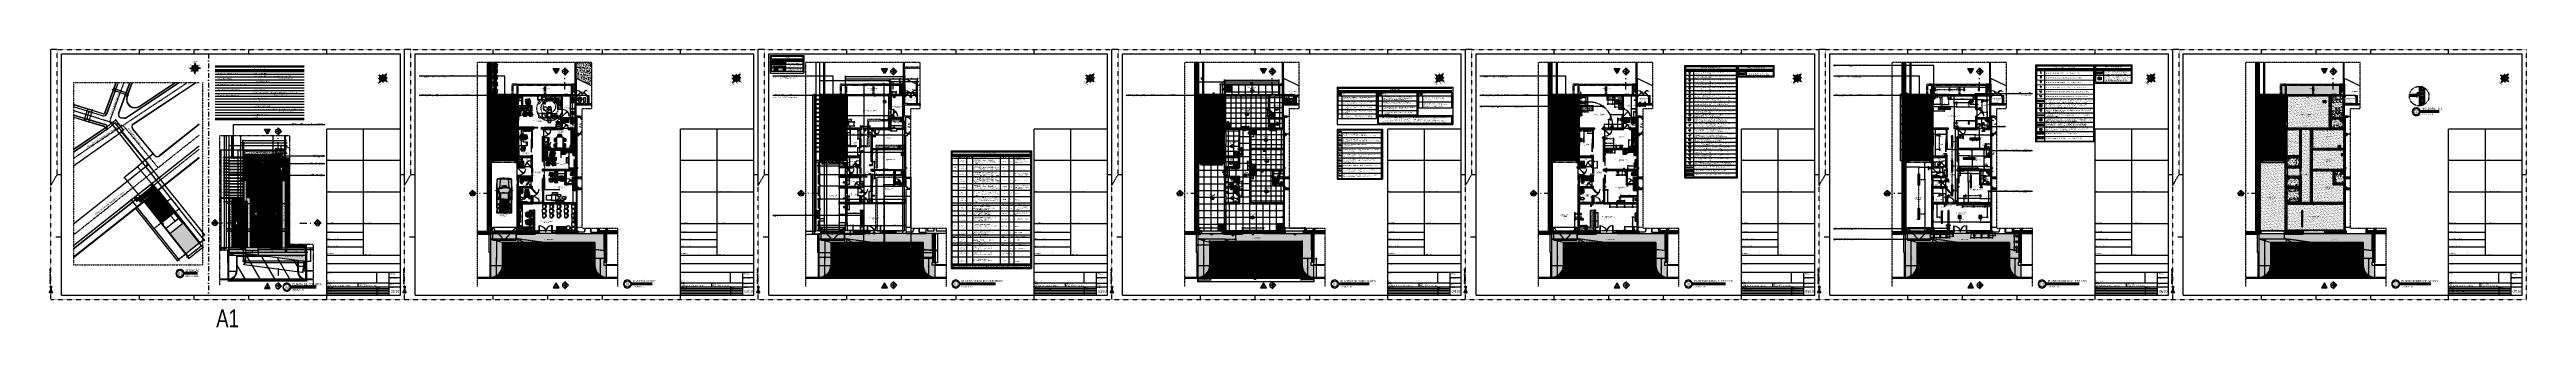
# Paper-space layout 'Layout1' of a CAD drawing. Header units: millimetres. Extents: x 2917 to 8807, y -1078 to -417.
# The model-space entities are those that its viewports show. They can reach past a viewport. Long polylines and large blocks are cut down to what shows.
import ezdxf
from ezdxf.enums import TextEntityAlignment as Align

# ---------------------------------------------------------------- set-up
doc = ezdxf.new("R2010")
doc.units = ezdxf.units.MM
doc.header["$LTSCALE"] = 0.03
doc.header["$PDMODE"] = 34
for name, pattern in [('CONTINU', [0]), ('DASHDOT', [25.4, 12.7, -6.35, 0, -6.35]), ('HIDDEN', [9.525, 6.35, -3.175]), ('HIDDEN2', [0.1875, 0.125, -0.0625])]:
    doc.linetypes.add(name, pattern=pattern)
for name, color, linetype in [('Ar condicionado', 3, 'Continuous'), ('BANCADAS', 5, 'Continuous'), ('BLOCOS', 5, 'Continuous'), ('Construir Tijolos', 160, 'Continuous'), ('COTA', 250, 'Continuous'), ('COTA Especificações', 250, 'Continuous'), ('COTA Forro', 250, 'Continuous'), ('COTA Luminotécnica', 250, 'Continuous'), ('COTA Pontos Elétricos', 250, 'Continuous'), ('Demolir', 193, 'HIDDEN2'), ('Especificações', 3, 'Continuous'), ('Esquadrias', 3, 'Continuous'), ('Forro de Gesso', 3, 'Continuous'), ('Layout', 6, 'Continuous'), ('LOUÇAS E METAIS', 5, 'Continuous'), ('Permanecer', 84, 'Continuous'), ('PL09', 9, 'Continuous'), ('PL1', 1, 'Continuous'), ('PL2', 2, 'Continuous'), ('PL250', 250, 'Continuous'), ('PL251', 251, 'Continuous'), ('PL3', 3, 'Continuous'), ('PL4', 4, 'Continuous'), ('PL5', 5, 'Continuous'), ('PL6', 6, 'Continuous'), ('Pontos Elétricos', 3, 'Continuous'), ('Pontos Elétricos e Luminotécnica', 3, 'Continuous'), ('Pontos Luminotécnicos', 3, 'Continuous'), ('Projeção', 250, 'HIDDEN'), ('Texto', 4, 'Continuous'), ('Vegetação', 84, 'Continuous'), ('VIEWPORT', 7, 'Continuous')]:
    doc.layers.add(name, color=color, linetype=linetype)
doc.layers.get('VIEWPORT').off()
doc.styles.add('ARIAL', font='arial.ttf')
doc.styles.add('COTA50', font='ROMANS.shx', dxfattribs={"height": 0.08})
doc.styles.add('COTA75', font='ROMANS.SHX', dxfattribs={"height": 0.12})
doc.styles.add('ROMANS', font='romans.shx', dxfattribs={"height": 0.1})
doc.styles.add('SANSSERIFBOLD', font='swisscl.ttf', dxfattribs={"height": 1})
doc.styles.get("Standard").update_dxf_attribs({"font": 'arial.ttf'})
doc.styles.add('TIT50', font='ROMANS.SHX', dxfattribs={"height": 0.2})
doc.styles.add('TIT75', font='ROMANS.SHX', dxfattribs={"height": 0.2})
doc.linetypes.add('ZIGZAG', pattern='A,0.00254,-5.08,[131,ltypeshp.shx,S=5.08,R=0,X=-5.08,Y=0],-10.16,[131,ltypeshp.shx,S=5.08,R=180,X=5.08,Y=0],-5.08', length=20.32254)
doc.dimstyles.new('COTA50', dxfattribs={"dimtxt": 0.08, "dimasz": 0.05, "dimexe": 0.05, "dimexo": 0.95, "dimgap": 0.04, "dimtad": 1, "dimzin": 4, "dimdsep": 46, "dimtxsty": 'COTA50', "dimblk1": 'USERTICK', "dimblk2": 'USERTICK', "dimsah": 1, "dimcen": -0.1, "dimdle": 0.05, "dimse1": 1, "dimse2": 1, "dimclrd": 250, "dimclre": 3, "dimclrt": 4, "dimadec": 0, "dimazin": 0, "dimtfac": 1, "dimtix": 1, "dimtmove": 2, "dimatfit": 3, "dimldrblk": 'USERTICK', "dimfxl": 1, "dimtvp": 1.25, "dimtolj": 1, "dimtzin": 4, "dimarcsym": 0})
doc.dimstyles.new('TICK01', dxfattribs={"dimscale": 0, "dimtxt": 2, "dimasz": 1.5, "dimexe": 0.18, "dimexo": 0.06, "dimgap": 0.09, "dimtad": 1, "dimzin": 4, "dimdsep": 46, "dimtxsty": 'Standard', "dimblk": 'TICK1', "dimcen": 0.09, "dimclrd": 256, "dimclre": 256, "dimclrt": 4, "dimaunit": 1, "dimadec": 0, "dimazin": 0, "dimtfac": 1, "dimtix": 1, "dimtmove": 2, "dimatfit": 3, "dimldrblk": 'TICK1', "dimfxl": 1, "dimtolj": 1, "dimtzin": 12, "dimarcsym": 0})
pattern_1 = [(45, (-25, -2e-13), (-0.00707106781, 0.00707106781), [])]
pattern_2 = [(45, (0, 0), (-0.02121320344, 0.02121320344), [])]
pattern_3 = [(0, (0, 0), (0, 0.1), [])]
pattern_4 = [(45, (0, 0), (-0.00707106781, 0.00707106781), [])]
pattern_5 = [(135, (-165.617595, 23.34112), (-0.007071067812, -0.007071067812), [])]
pattern_6 = [(135, (-354.077822, -16.558492), (-0.007071067812, -0.007071067812), [])]
pattern_7 = [(135, (24.846788, 34.215137), (-0.00707106781, -0.00707106781), [])]
pattern_8 = [(45, (24.834788, 34.215137), (-0.00707106781, 0.00707106781), [])]
pattern_9 = [(45, (-493.771948, -129.394571), (-0.007071067812, 0.007071067812), [])]
pattern_10 = [(45, (-520.041849, -129.394571), (-0.007071067812, 0.007071067812), [])]
pattern_11 = [(45, (2036.695704, 1634.499123), (-0.00707107, 0.00707107), [])]
pattern_12 = [(45, (-0.3, 2.882787), (-0.00707106781, 0.00707106781), [])]
pattern_13 = [(0, (0, 0), (0, 6.985), [5.08, -1.905]), (90, (0, 0), (-6.985, 4e-16), [5.08, -1.905])]

# ---------------------------------------------------------------- blocks, each defined once
blk = doc.blocks.new('norte.10')
at = {"layer": 'PL250', "ltscale": 0.4}
h = blk.add_hatch(color=9, dxfattribs=at)
h.paths.add_polyline_path([(1.41, 0.46), (0, 0), (0.4, -0.2)])
h.paths.add_polyline_path([(-0.4, 0.2), (-1.41, -0.46), (0, 0)])
h.paths.add_polyline_path([(0, 0), (0.2, 0.4), (-0.46, 1.41)])
h.paths.add_polyline_path([(0.46, -1.41), (0, 0), (-0.2, -0.4)])
h = blk.add_hatch(color=9, dxfattribs=at)
h.paths.add_polyline_path([(0.52, 1.02), (0.2, 0.4), (0.39, 0.41)])
h.paths.add_polyline_path([(-1.02, 0.52), (-0.4, 0.2), (-0.41, 0.39)])
h.paths.add_polyline_path([(-0.2, -0.4), (-0.39, -0.41), (-0.52, -1.02)])
h.paths.add_polyline_path([(0.4, -0.2), (0.41, -0.39), (1.02, -0.52)])
for p, q in [((-1.41, -0.46), (-0.4, 0.2)), ((-1.02, 0.52), (-0.56, 0.1)), ((-1.02, 0.52), (-0.4, 0.2)), ((-1.02, 0.52), (-0.41, 0.39)), ((-0.46, 1.41), (-0.4, 0.2)), ((-0.46, 1.41), (0, 0)), ((-0.46, 1.41), (0.2, 0.4)), ((0, 0), (-0.4, 0.2)), ((0, 0), (-0.4, 0.2)), ((0, 0), (-0.1, 0.3)), ((0, 0), (-0.1, 0.3)), ((1.41, 0.46), (0, 0)), ((0, 0), (0.2, 0.4)), ((0, 0), (0.2, 0.4)), ((0, 0), (0.3, 0.1)), ((0, 0), (0.3, 0.1)), ((0.52, 1.02), (0.1, 0.56)), ((0.52, 1.02), (0.2, 0.4)), ((1.41, 0.46), (0.2, 0.4)), ((0.52, 1.02), (0.39, 0.41)), ((1.41, 0.46), (0.4, -0.2)), ((-1.41, -0.46), (0, 0)), ((-1.41, -0.46), (-0.2, -0.4)), ((-0.52, -1.02), (0, 0)), ((-0.52, -1.02), (-0.39, -0.41)), ((-0.52, -1.02), (-0.1, -0.56)), ((0, 0), (-0.3, -0.1)), ((0, 0), (-0.3, -0.1)), ((0, 0), (-0.2, -0.4)), ((0, 0), (-0.2, -0.4)), ((0.46, -1.41), (-0.2, -0.4)), ((0, 0), (0.4, -0.2)), ((0.46, -1.41), (0, 0)), ((0, 0), (0.4, -0.2)), ((0, 0), (0.1, -0.3)), ((1.02, -0.52), (0, 0)), ((0, 0), (0.1, -0.3)), ((0.46, -1.41), (0.4, -0.2)), ((1.02, -0.52), (0.41, -0.39)), ((1.02, -0.52), (0.56, -0.1))]:
    blk.add_line(p, q, dxfattribs=at)
blk.add_circle((0, 0), 0.843, dxfattribs=at)
at = {"layer": 'PL250', "linetype": 'Continuous', "style": 'ARIAL'}
for s, p in [('NO', (-1.32, 0.43)), ('NL', (0.81, 1.07)), ('SO', (-0.7, -1.31)), ('SL', (1.28, -0.66))]:
    blk.add_text(s, height=0.185, rotation=18.1262, dxfattribs=at).set_placement(p, align=Align.CENTER)
at = {"layer": 'PL250', "color": 2, "linetype": 'Continuous', "style": 'ARIAL'}
blk.add_text('NORTE', height=0.279, rotation=18.1262, dxfattribs=at).set_placement((-0.48, 1.55), align=Align.CENTER)
at = {"layer": 'PL250', "color": 3, "linetype": 'Continuous', "style": 'ARIAL'}
for s, p in [('L', (1.67, 0.42)), ('O', (-1.66, -0.68)), ('S', (0.61, -1.8))]:
    blk.add_text(s, height=0.279, rotation=18.1262, dxfattribs=at).set_placement(p, align=Align.CENTER)
blk = doc.blocks.new('Prancha A1')
at = {"color": 6}
for p, q in [((0, 271), (0, 594)), ((15, 594), (0, 594)), ((211, 584), (211, 594)), ((341, 584), (341, 594)), ((471, 584), (471, 594)), ((656, 584), (656, 594)), ((15, 297), (25, 297)), ((831, 297), (841, 297)), ((12, 148.5), (25, 148.5)), ((0.9, 21.8), (-1.6, 31.4)), ((-1.6, 31.4), (-0.7, 22)), ((-1.2, 21), (-1, 21.9)), ((-0.9, 17.7), (-1.2, 16.8)), ((-0.8, 17.1), (-1.1, 17.2)), ((-1, 21.9), (-0.3, 21.3)), ((-0.7, 17.6), (-1, 17.6)), ((-0.9, 21.8), (-0.7, 22.5)), ((-0.3, 21.3), (-0.9, 17.7)), ((-0.9, 17.1), (-0.8, 17.6)), ((-0.7, 17.6), (-0.8, 17.1)), ((-0.7, 22), (0.3, 21.7)), ((0, 21.8), (-0.3, 21.7)), ((-0.3, 21.7), (-0.3, 21.4)), ((0, 25.2), (1.6, 31.4)), ((1, 21.9), (0.3, 21.3)), ((0.3, 21.7), (0.3, 21.4)), ((0.3, 21.3), (0.9, 17.7)), ((1.6, 31.4), (0.7, 22.5)), ((0.7, 17.6), (1, 17.6)), ((0.7, 17.6), (0.8, 17.1)), ((0.9, 17.1), (0.8, 17.6)), ((0.8, 17.1), (1.1, 17.2)), ((0.9, 17.7), (1.2, 16.8)), ((1.2, 21), (1, 21.9)), ((211, 0), (211, 10)), ((341, 0), (341, 10)), ((471, 0), (471, 10)), ((656, 0), (656, 10))]:
    blk.add_line(p, q, dxfattribs=at)
at = {"color": 6, "linetype": 'HIDDEN2'}
for p, q in [((15, 594), (841, 594)), ((15, 297), (15, 594)), ((841, 0), (841, 594)), ((0, 271), (15, 297)), ((0, 0), (0, 271)), ((0, 0), (841, 0))]:
    blk.add_line(p, q, dxfattribs=at)
at = {"color": 1}
for p, q in [((25, 584), (831, 584)), ((25, 10), (25, 584)), ((831, 10), (831, 584)), ((25, 10), (831, 10))]:
    blk.add_line(p, q, dxfattribs=at)
at = {"color": 6}
blk.add_circle((0, 22.5), 0.108, dxfattribs=at)
for centre, start, end in [((2, 16.8), 127.78053, 151.32729), ((-2, 16.8), 28.67271, 52.21947)]:
    blk.add_arc(centre, 5.32, start, end, dxfattribs=at)
blk.add_ellipse((-2, 17.7), major_axis=(0.44, 2.63), ratio=0.395302, start_param=0.948391, end_param=4.439195, dxfattribs=at)
blk.add_ellipse((-2.1, 17.5), major_axis=(-0.37, -2.19), ratio=0.395302, dxfattribs=at)
at = {"color": 6, "extrusion": (0, 0, -1)}
blk.add_ellipse((2.1, 17.5), major_axis=(0.37, -2.19), ratio=0.395302, dxfattribs=at)
blk.add_ellipse((2, 17.7), major_axis=(-0.44, 2.63), ratio=0.395302, start_param=0.948391, end_param=4.439195, dxfattribs=at)
at = {"color": 6, "style": 'ROMANS'}
blk.add_text('PLOTAGEM EM PAPEL SULFITE', height=1.8, rotation=90, dxfattribs=at).set_placement((-1, 36.6))
blk = doc.blocks.new('USERTICK')
for p, q in [((-1, 0), (1, 0)), ((0, 1), (0, -1))]:
    blk.add_line(p, q)
blk.add_circle((0, 0), 0.25)
blk = doc.blocks.new('TICK1')
for p, q in [((-1, 0), (1, 0)), ((0.5, 0.5), (-0.5, -0.5)), ((0, 1), (0, -1))]:
    blk.add_line(p, q)
blk = doc.blocks.new('*D322')
at = {"layer": 'COTA', "linetype": 'HIDDEN', "lineweight": -2, "transparency": 16777216}
for p, q in [((4746.6, -848.5), (4735.7, -848.5)), ((4746.6, -856.5), (4735.7, -856.5))]:
    blk.add_line(p, q, dxfattribs=at)
at = {"layer": 'COTA', "lineweight": -2, "transparency": 16777216}
blk.add_line((4735.8, -855), (4735.8, -850), dxfattribs=at)
at = {"layer": 'DEFPOINTS', "color": 0, "transparency": 16777216}
for p in [(4735.8, -848.5), (4746.6, -848.5), (4746.6, -856.5)]:
    blk.add_point(p, dxfattribs=at)
at = {"layer": 'COTA', "lineweight": -2, "transparency": 16777216, "xscale": 1.5, "yscale": 1.5, "zscale": 1.5}
for p, rotation in [((4735.8, -848.5), 90), ((4735.8, -856.5), 270)]:
    blk.add_blockref('TICK1', p, dxfattribs=dict(at, rotation=rotation))
at = {"layer": 'COTA', "color": 4, "transparency": 16777216, "insert": (4734.7, -852.5), "char_height": 2, "attachment_point": 5, "rotation": 90}
blk.add_mtext('\\A1;.40', dxfattribs=at)
blk = doc.blocks.new('*D323')
at = {"layer": 'COTA', "linetype": 'HIDDEN', "lineweight": -2, "transparency": 16777216}
for p, q in [((4749.1, -685.6), (4735.7, -685.6)), ((4746.6, -848.5), (4735.7, -848.5))]:
    blk.add_line(p, q, dxfattribs=at)
at = {"layer": 'COTA', "lineweight": -2, "transparency": 16777216}
blk.add_line((4735.8, -847), (4735.8, -687.1), dxfattribs=at)
at = {"layer": 'DEFPOINTS', "color": 0, "transparency": 16777216}
for p in [(4735.8, -685.6), (4749.2, -685.6), (4746.6, -848.5)]:
    blk.add_point(p, dxfattribs=at)
at = {"layer": 'COTA', "lineweight": -2, "transparency": 16777216, "xscale": 1.5, "yscale": 1.5, "zscale": 1.5}
for p, rotation in [((4735.8, -685.6), 90), ((4735.8, -848.5), 270)]:
    blk.add_blockref('TICK1', p, dxfattribs=dict(at, rotation=rotation))
at = {"layer": 'COTA', "color": 4, "transparency": 16777216, "insert": (4734.7, -767), "char_height": 2, "attachment_point": 5, "rotation": 90}
blk.add_mtext('\\A1;8.14', dxfattribs=at)
blk = doc.blocks.new('*D324')
at = {"layer": 'COTA', "linetype": 'HIDDEN', "lineweight": -2, "transparency": 16777216}
for p, q in [((4749.1, -681.5), (4735.7, -681.5)), ((4749.1, -685.6), (4735.7, -685.6))]:
    blk.add_line(p, q, dxfattribs=at)
at = {"layer": 'COTA', "lineweight": -2, "transparency": 16777216}
blk.add_line((4735.8, -684.1), (4735.8, -683), dxfattribs=at)
at = {"layer": 'DEFPOINTS', "color": 0, "transparency": 16777216}
for p in [(4735.8, -681.5), (4749.2, -681.5), (4749.2, -685.6)]:
    blk.add_point(p, dxfattribs=at)
at = {"layer": 'COTA', "lineweight": -2, "transparency": 16777216, "xscale": 1.5, "yscale": 1.5, "zscale": 1.5}
for p, rotation in [((4735.8, -681.5), 90), ((4735.8, -685.6), 270)]:
    blk.add_blockref('TICK1', p, dxfattribs=dict(at, rotation=rotation))
at = {"layer": 'COTA', "color": 4, "transparency": 16777216, "insert": (4734.7, -683.6), "char_height": 2, "attachment_point": 5, "rotation": 90}
blk.add_mtext('\\A1;.20', dxfattribs=at)
blk = doc.blocks.new('*D325')
at = {"layer": 'COTA', "linetype": 'HIDDEN', "lineweight": -2}
for p, q in [((4748.5, -661.6), (4735.7, -661.6)), ((4749.1, -681.5), (4735.7, -681.5))]:
    blk.add_line(p, q, dxfattribs=at)
at = {"layer": 'COTA', "lineweight": -2}
blk.add_line((4735.8, -680), (4735.8, -663.1), dxfattribs=at)
at = {"layer": 'DEFPOINTS', "color": 0}
for p in [(4735.8, -661.6), (4748.6, -661.6), (4749.2, -681.5)]:
    blk.add_point(p, dxfattribs=at)
at = {"layer": 'COTA', "lineweight": -2, "xscale": 1.5, "yscale": 1.5, "zscale": 1.5}
for p, rotation in [((4735.8, -661.6), 90), ((4735.8, -681.5), 270)]:
    blk.add_blockref('TICK1', p, dxfattribs=dict(at, rotation=rotation))
at = {"layer": 'COTA', "color": 4, "insert": (4734.7, -671.6), "char_height": 2, "attachment_point": 5, "rotation": 90}
blk.add_mtext('\\A1;1.00', dxfattribs=at)
blk = doc.blocks.new('*D326')
at = {"layer": 'COTA', "linetype": 'HIDDEN', "lineweight": -2, "transparency": 16777216}
for p, q in [((4748.5, -660.2), (4735.7, -660.2)), ((4748.5, -661.6), (4735.7, -661.6))]:
    blk.add_line(p, q, dxfattribs=at)
at = {"layer": 'COTA', "lineweight": -2, "transparency": 16777216}
for p, q in [((4735.8, -658.7), (4735.8, -657.2)), ((4735.8, -661.6), (4735.8, -660.2)), ((4735.8, -663.1), (4735.8, -664.6))]:
    blk.add_line(p, q, dxfattribs=at)
at = {"layer": 'DEFPOINTS', "color": 0, "transparency": 16777216}
for p in [(4735.8, -660.2), (4748.6, -660.2), (4748.6, -661.6)]:
    blk.add_point(p, dxfattribs=at)
at = {"layer": 'COTA', "lineweight": -2, "transparency": 16777216, "xscale": 1.5, "yscale": 1.5, "zscale": 1.5}
for p, rotation in [((4735.8, -660.2), 270), ((4735.8, -661.6), 90)]:
    blk.add_blockref('TICK1', p, dxfattribs=dict(at, rotation=rotation))
at = {"layer": 'COTA', "color": 4, "transparency": 16777216, "insert": (4734.7, -660.9), "char_height": 2, "attachment_point": 5, "rotation": 90}
blk.add_mtext('\\A1;.00', dxfattribs=at)
blk = doc.blocks.new('*D327')
at = {"layer": 'COTA', "linetype": 'HIDDEN', "lineweight": -2, "transparency": 16777216}
for p, q in [((4748.5, -651.2), (4735.7, -651.2)), ((4748.5, -660.2), (4735.7, -660.2))]:
    blk.add_line(p, q, dxfattribs=at)
at = {"layer": 'COTA', "lineweight": -2, "transparency": 16777216}
blk.add_line((4735.8, -658.7), (4735.8, -652.7), dxfattribs=at)
at = {"layer": 'DEFPOINTS', "color": 0, "transparency": 16777216}
for p in [(4735.8, -651.2), (4748.6, -651.2), (4748.6, -660.2)]:
    blk.add_point(p, dxfattribs=at)
at = {"layer": 'COTA', "lineweight": -2, "transparency": 16777216, "xscale": 1.5, "yscale": 1.5, "zscale": 1.5}
for p, rotation in [((4735.8, -651.2), 90), ((4735.8, -660.2), 270)]:
    blk.add_blockref('TICK1', p, dxfattribs=dict(at, rotation=rotation))
at = {"layer": 'COTA', "color": 4, "transparency": 16777216, "insert": (4734.7, -655.7), "char_height": 2, "attachment_point": 5, "rotation": 90}
blk.add_mtext('\\A1;.45', dxfattribs=at)
blk = doc.blocks.new('*D328')
at = {"layer": 'COTA', "lineweight": -2, "transparency": 16777216}
for p, q in [((4735.8, -648.3), (4735.8, -646.8)), ((4735.8, -651.2), (4735.8, -649.8)), ((4735.8, -652.7), (4735.8, -654.2))]:
    blk.add_line(p, q, dxfattribs=at)
at = {"layer": 'COTA', "linetype": 'HIDDEN', "lineweight": -2, "transparency": 16777216}
for p, q in [((4748.5, -649.8), (4735.7, -649.8)), ((4748.5, -651.2), (4735.7, -651.2))]:
    blk.add_line(p, q, dxfattribs=at)
at = {"layer": 'DEFPOINTS', "color": 0, "transparency": 16777216}
for p in [(4735.8, -649.8), (4748.6, -649.8), (4748.6, -651.2)]:
    blk.add_point(p, dxfattribs=at)
at = {"layer": 'COTA', "lineweight": -2, "transparency": 16777216, "xscale": 1.5, "yscale": 1.5, "zscale": 1.5}
for p, rotation in [((4735.8, -649.8), 270), ((4735.8, -651.2), 90)]:
    blk.add_blockref('TICK1', p, dxfattribs=dict(at, rotation=rotation))
at = {"layer": 'COTA', "color": 4, "transparency": 16777216, "insert": (4734.7, -650.5), "char_height": 2, "attachment_point": 5, "rotation": 90}
blk.add_mtext('\\A1;.07', dxfattribs=at)
blk = doc.blocks.new('*D329')
at = {"layer": 'COTA', "linetype": 'HIDDEN', "lineweight": -2, "transparency": 16777216}
for p, q in [((4748.5, -640.9), (4735.7, -640.9)), ((4748.5, -649.8), (4735.7, -649.8))]:
    blk.add_line(p, q, dxfattribs=at)
at = {"layer": 'COTA', "lineweight": -2, "transparency": 16777216}
blk.add_line((4735.8, -648.3), (4735.8, -642.4), dxfattribs=at)
at = {"layer": 'DEFPOINTS', "color": 0, "transparency": 16777216}
for p in [(4735.8, -640.9), (4748.6, -640.9), (4748.6, -649.8)]:
    blk.add_point(p, dxfattribs=at)
at = {"layer": 'COTA', "lineweight": -2, "transparency": 16777216, "xscale": 1.5, "yscale": 1.5, "zscale": 1.5}
for p, rotation in [((4735.8, -640.9), 90), ((4735.8, -649.8), 270)]:
    blk.add_blockref('TICK1', p, dxfattribs=dict(at, rotation=rotation))
at = {"layer": 'COTA', "color": 4, "transparency": 16777216, "insert": (4734.7, -645.4), "char_height": 2, "attachment_point": 5, "rotation": 90}
blk.add_mtext('\\A1;.45', dxfattribs=at)
blk = doc.blocks.new('*D330')
at = {"layer": 'COTA', "linetype": 'HIDDEN', "lineweight": -2, "transparency": 16777216}
for p, q in [((4748.5, -639.5), (4735.7, -639.5)), ((4748.5, -640.9), (4735.7, -640.9))]:
    blk.add_line(p, q, dxfattribs=at)
at = {"layer": 'COTA', "lineweight": -2, "transparency": 16777216}
for p, q in [((4735.8, -638), (4735.8, -636.5)), ((4735.8, -640.9), (4735.8, -639.5)), ((4735.8, -642.4), (4735.8, -643.9))]:
    blk.add_line(p, q, dxfattribs=at)
at = {"layer": 'DEFPOINTS', "color": 0, "transparency": 16777216}
for p in [(4735.8, -639.5), (4748.6, -639.5), (4748.6, -640.9)]:
    blk.add_point(p, dxfattribs=at)
at = {"layer": 'COTA', "lineweight": -2, "transparency": 16777216, "xscale": 1.5, "yscale": 1.5, "zscale": 1.5}
for p, rotation in [((4735.8, -639.5), 270), ((4735.8, -640.9), 90)]:
    blk.add_blockref('TICK1', p, dxfattribs=dict(at, rotation=rotation))
at = {"layer": 'COTA', "color": 4, "transparency": 16777216, "insert": (4734.7, -640.2), "char_height": 2, "attachment_point": 5, "rotation": 90}
blk.add_mtext('\\A1;.07', dxfattribs=at)
blk = doc.blocks.new('*D331')
at = {"layer": 'COTA', "linetype": 'HIDDEN', "lineweight": -2, "transparency": 16777216}
for p, q in [((4748.5, -630.6), (4735.7, -630.6)), ((4748.5, -639.5), (4735.7, -639.5))]:
    blk.add_line(p, q, dxfattribs=at)
at = {"layer": 'COTA', "lineweight": -2, "transparency": 16777216}
blk.add_line((4735.8, -638), (4735.8, -632.1), dxfattribs=at)
at = {"layer": 'DEFPOINTS', "color": 0, "transparency": 16777216}
for p in [(4735.8, -630.6), (4748.6, -630.6), (4748.6, -639.5)]:
    blk.add_point(p, dxfattribs=at)
at = {"layer": 'COTA', "lineweight": -2, "transparency": 16777216, "xscale": 1.5, "yscale": 1.5, "zscale": 1.5}
for p, rotation in [((4735.8, -630.6), 90), ((4735.8, -639.5), 270)]:
    blk.add_blockref('TICK1', p, dxfattribs=dict(at, rotation=rotation))
at = {"layer": 'COTA', "color": 4, "transparency": 16777216, "insert": (4734.7, -635.1), "char_height": 2, "attachment_point": 5, "rotation": 90}
blk.add_mtext('\\A1;.45', dxfattribs=at)
blk = doc.blocks.new('*D332')
at = {"layer": 'COTA', "linetype": 'HIDDEN', "lineweight": -2, "transparency": 16777216}
for p, q in [((4748.5, -629.2), (4735.7, -629.2)), ((4748.5, -630.6), (4735.7, -630.6))]:
    blk.add_line(p, q, dxfattribs=at)
at = {"layer": 'COTA', "lineweight": -2, "transparency": 16777216}
for p, q in [((4735.8, -627.7), (4735.8, -626.2)), ((4735.8, -630.6), (4735.8, -629.2)), ((4735.8, -632.1), (4735.8, -633.6))]:
    blk.add_line(p, q, dxfattribs=at)
at = {"layer": 'DEFPOINTS', "color": 0, "transparency": 16777216}
for p in [(4735.8, -629.2), (4748.6, -629.2), (4748.6, -630.6)]:
    blk.add_point(p, dxfattribs=at)
at = {"layer": 'COTA', "lineweight": -2, "transparency": 16777216, "xscale": 1.5, "yscale": 1.5, "zscale": 1.5}
for p, rotation in [((4735.8, -629.2), 270), ((4735.8, -630.6), 90)]:
    blk.add_blockref('TICK1', p, dxfattribs=dict(at, rotation=rotation))
at = {"layer": 'COTA', "color": 4, "transparency": 16777216, "insert": (4734.7, -629.9), "char_height": 2, "attachment_point": 5, "rotation": 90}
blk.add_mtext('\\A1;.07', dxfattribs=at)
blk = doc.blocks.new('*D333')
at = {"layer": 'COTA', "linetype": 'HIDDEN', "lineweight": -2, "transparency": 16777216}
for p, q in [((4748.5, -620.3), (4735.7, -620.3)), ((4748.5, -629.2), (4735.7, -629.2))]:
    blk.add_line(p, q, dxfattribs=at)
at = {"layer": 'COTA', "lineweight": -2, "transparency": 16777216}
blk.add_line((4735.8, -627.7), (4735.8, -621.8), dxfattribs=at)
at = {"layer": 'DEFPOINTS', "color": 0, "transparency": 16777216}
for p in [(4735.8, -620.3), (4748.6, -620.3), (4748.6, -629.2)]:
    blk.add_point(p, dxfattribs=at)
at = {"layer": 'COTA', "lineweight": -2, "transparency": 16777216, "xscale": 1.5, "yscale": 1.5, "zscale": 1.5}
for p, rotation in [((4735.8, -620.3), 90), ((4735.8, -629.2), 270)]:
    blk.add_blockref('TICK1', p, dxfattribs=dict(at, rotation=rotation))
at = {"layer": 'COTA', "color": 4, "transparency": 16777216, "insert": (4734.7, -624.7), "char_height": 2, "attachment_point": 5, "rotation": 90}
blk.add_mtext('\\A1;.45', dxfattribs=at)
blk = doc.blocks.new('*D334')
at = {"layer": 'COTA', "linetype": 'HIDDEN', "lineweight": -2, "transparency": 16777216}
for p, q in [((4748.5, -618.9), (4735.7, -618.9)), ((4748.5, -620.3), (4735.7, -620.3))]:
    blk.add_line(p, q, dxfattribs=at)
at = {"layer": 'COTA', "lineweight": -2, "transparency": 16777216}
for p, q in [((4735.8, -617.4), (4735.8, -615.9)), ((4735.8, -620.3), (4735.8, -618.9)), ((4735.8, -621.8), (4735.8, -623.3))]:
    blk.add_line(p, q, dxfattribs=at)
at = {"layer": 'DEFPOINTS', "color": 0, "transparency": 16777216}
for p in [(4735.8, -618.9), (4748.6, -618.9), (4748.6, -620.3)]:
    blk.add_point(p, dxfattribs=at)
at = {"layer": 'COTA', "lineweight": -2, "transparency": 16777216, "xscale": 1.5, "yscale": 1.5, "zscale": 1.5}
for p, rotation in [((4735.8, -618.9), 270), ((4735.8, -620.3), 90)]:
    blk.add_blockref('TICK1', p, dxfattribs=dict(at, rotation=rotation))
at = {"layer": 'COTA', "color": 4, "transparency": 16777216, "insert": (4734.7, -619.6), "char_height": 2, "attachment_point": 5, "rotation": 90}
blk.add_mtext('\\A1;.07', dxfattribs=at)
blk = doc.blocks.new('*D335')
at = {"layer": 'COTA', "linetype": 'HIDDEN', "lineweight": -2, "transparency": 16777216}
for p, q in [((4748.5, -609.9), (4735.7, -609.9)), ((4748.5, -618.9), (4735.7, -618.9))]:
    blk.add_line(p, q, dxfattribs=at)
at = {"layer": 'COTA', "lineweight": -2, "transparency": 16777216}
blk.add_line((4735.8, -617.4), (4735.8, -611.4), dxfattribs=at)
at = {"layer": 'DEFPOINTS', "color": 0, "transparency": 16777216}
for p in [(4735.8, -609.9), (4748.6, -609.9), (4748.6, -618.9)]:
    blk.add_point(p, dxfattribs=at)
at = {"layer": 'COTA', "lineweight": -2, "transparency": 16777216, "xscale": 1.5, "yscale": 1.5, "zscale": 1.5}
for p, rotation in [((4735.8, -609.9), 90), ((4735.8, -618.9), 270)]:
    blk.add_blockref('TICK1', p, dxfattribs=dict(at, rotation=rotation))
at = {"layer": 'COTA', "color": 4, "transparency": 16777216, "insert": (4734.7, -614.4), "char_height": 2, "attachment_point": 5, "rotation": 90}
blk.add_mtext('\\A1;.45', dxfattribs=at)
blk = doc.blocks.new('*D336')
at = {"layer": 'COTA', "linetype": 'HIDDEN', "lineweight": -2, "transparency": 16777216}
for p, q in [((4748.5, -608.5), (4735.7, -608.5)), ((4748.5, -609.9), (4735.7, -609.9))]:
    blk.add_line(p, q, dxfattribs=at)
at = {"layer": 'COTA', "lineweight": -2, "transparency": 16777216}
for p, q in [((4735.8, -607), (4735.8, -605.5)), ((4735.8, -609.9), (4735.8, -608.5)), ((4735.8, -611.4), (4735.8, -612.9))]:
    blk.add_line(p, q, dxfattribs=at)
at = {"layer": 'DEFPOINTS', "color": 0, "transparency": 16777216}
for p in [(4735.8, -608.5), (4748.6, -608.5), (4748.6, -609.9)]:
    blk.add_point(p, dxfattribs=at)
at = {"layer": 'COTA', "lineweight": -2, "transparency": 16777216, "xscale": 1.5, "yscale": 1.5, "zscale": 1.5}
for p, rotation in [((4735.8, -608.5), 270), ((4735.8, -609.9), 90)]:
    blk.add_blockref('TICK1', p, dxfattribs=dict(at, rotation=rotation))
at = {"layer": 'COTA', "color": 4, "transparency": 16777216, "insert": (4734.7, -609.2), "char_height": 2, "attachment_point": 5, "rotation": 90}
blk.add_mtext('\\A1;.07', dxfattribs=at)
blk = doc.blocks.new('*D337')
at = {"layer": 'COTA', "linetype": 'HIDDEN', "lineweight": -2, "transparency": 16777216}
for p, q in [((4748.5, -599.6), (4735.7, -599.6)), ((4748.5, -608.5), (4735.7, -608.5))]:
    blk.add_line(p, q, dxfattribs=at)
at = {"layer": 'COTA', "lineweight": -2, "transparency": 16777216}
blk.add_line((4735.8, -607), (4735.8, -601.1), dxfattribs=at)
at = {"layer": 'DEFPOINTS', "color": 0, "transparency": 16777216}
for p in [(4735.8, -599.6), (4748.6, -599.6), (4748.6, -608.5)]:
    blk.add_point(p, dxfattribs=at)
at = {"layer": 'COTA', "lineweight": -2, "transparency": 16777216, "xscale": 1.5, "yscale": 1.5, "zscale": 1.5}
for p, rotation in [((4735.8, -599.6), 90), ((4735.8, -608.5), 270)]:
    blk.add_blockref('TICK1', p, dxfattribs=dict(at, rotation=rotation))
at = {"layer": 'COTA', "color": 4, "transparency": 16777216, "insert": (4734.7, -604.1), "char_height": 2, "attachment_point": 5, "rotation": 90}
blk.add_mtext('\\A1;.45', dxfattribs=at)
blk = doc.blocks.new('*D338')
at = {"layer": 'COTA', "linetype": 'HIDDEN', "lineweight": -2, "transparency": 16777216}
for p, q in [((4748.5, -598.2), (4735.7, -598.2)), ((4748.5, -599.6), (4735.7, -599.6))]:
    blk.add_line(p, q, dxfattribs=at)
at = {"layer": 'COTA', "lineweight": -2, "transparency": 16777216}
for p, q in [((4735.8, -596.7), (4735.8, -595.2)), ((4735.8, -599.6), (4735.8, -598.2)), ((4735.8, -601.1), (4735.8, -602.6))]:
    blk.add_line(p, q, dxfattribs=at)
at = {"layer": 'DEFPOINTS', "color": 0, "transparency": 16777216}
for p in [(4735.8, -598.2), (4748.6, -598.2), (4748.6, -599.6)]:
    blk.add_point(p, dxfattribs=at)
at = {"layer": 'COTA', "lineweight": -2, "transparency": 16777216, "xscale": 1.5, "yscale": 1.5, "zscale": 1.5}
for p, rotation in [((4735.8, -598.2), 270), ((4735.8, -599.6), 90)]:
    blk.add_blockref('TICK1', p, dxfattribs=dict(at, rotation=rotation))
at = {"layer": 'COTA', "color": 4, "transparency": 16777216, "insert": (4734.7, -598.9), "char_height": 2, "attachment_point": 5, "rotation": 90}
blk.add_mtext('\\A1;.07', dxfattribs=at)
blk = doc.blocks.new('*D339')
at = {"layer": 'COTA', "linetype": 'HIDDEN', "lineweight": -2, "transparency": 16777216}
for p, q in [((4748.5, -589.3), (4735.7, -589.3)), ((4748.5, -598.2), (4735.7, -598.2))]:
    blk.add_line(p, q, dxfattribs=at)
at = {"layer": 'COTA', "lineweight": -2, "transparency": 16777216}
blk.add_line((4735.8, -596.7), (4735.8, -590.8), dxfattribs=at)
at = {"layer": 'DEFPOINTS', "color": 0, "transparency": 16777216}
for p in [(4735.8, -589.3), (4748.6, -589.3), (4748.6, -598.2)]:
    blk.add_point(p, dxfattribs=at)
at = {"layer": 'COTA', "lineweight": -2, "transparency": 16777216, "xscale": 1.5, "yscale": 1.5, "zscale": 1.5}
for p, rotation in [((4735.8, -589.3), 90), ((4735.8, -598.2), 270)]:
    blk.add_blockref('TICK1', p, dxfattribs=dict(at, rotation=rotation))
at = {"layer": 'COTA', "color": 4, "transparency": 16777216, "insert": (4734.7, -593.7), "char_height": 2, "attachment_point": 5, "rotation": 90}
blk.add_mtext('\\A1;.45', dxfattribs=at)
blk = doc.blocks.new('*D340')
at = {"layer": 'COTA', "linetype": 'HIDDEN', "lineweight": -2, "transparency": 16777216}
for p, q in [((4748.5, -587.9), (4735.7, -587.9)), ((4748.5, -589.3), (4735.7, -589.3))]:
    blk.add_line(p, q, dxfattribs=at)
at = {"layer": 'COTA', "lineweight": -2, "transparency": 16777216}
for p, q in [((4735.8, -586.4), (4735.8, -584.9)), ((4735.8, -589.3), (4735.8, -587.9)), ((4735.8, -590.8), (4735.8, -592.3))]:
    blk.add_line(p, q, dxfattribs=at)
at = {"layer": 'DEFPOINTS', "color": 0, "transparency": 16777216}
for p in [(4735.8, -587.9), (4748.6, -587.9), (4748.6, -589.3)]:
    blk.add_point(p, dxfattribs=at)
at = {"layer": 'COTA', "lineweight": -2, "transparency": 16777216, "xscale": 1.5, "yscale": 1.5, "zscale": 1.5}
for p, rotation in [((4735.8, -587.9), 270), ((4735.8, -589.3), 90)]:
    blk.add_blockref('TICK1', p, dxfattribs=dict(at, rotation=rotation))
at = {"layer": 'COTA', "color": 4, "transparency": 16777216, "insert": (4734.7, -588.6), "char_height": 2, "attachment_point": 5, "rotation": 90}
blk.add_mtext('\\A1;.07', dxfattribs=at)
blk = doc.blocks.new('*D341')
at = {"layer": 'COTA', "linetype": 'HIDDEN', "lineweight": -2, "transparency": 16777216}
for p, q in [((4748.5, -579), (4735.7, -579)), ((4748.5, -587.9), (4735.7, -587.9))]:
    blk.add_line(p, q, dxfattribs=at)
at = {"layer": 'COTA', "lineweight": -2, "transparency": 16777216}
blk.add_line((4735.8, -586.4), (4735.8, -580.5), dxfattribs=at)
at = {"layer": 'DEFPOINTS', "color": 0, "transparency": 16777216}
for p in [(4735.8, -579), (4748.6, -579), (4748.6, -587.9)]:
    blk.add_point(p, dxfattribs=at)
at = {"layer": 'COTA', "lineweight": -2, "transparency": 16777216, "xscale": 1.5, "yscale": 1.5, "zscale": 1.5}
for p, rotation in [((4735.8, -579), 90), ((4735.8, -587.9), 270)]:
    blk.add_blockref('TICK1', p, dxfattribs=dict(at, rotation=rotation))
at = {"layer": 'COTA', "color": 4, "transparency": 16777216, "insert": (4734.7, -583.4), "char_height": 2, "attachment_point": 5, "rotation": 90}
blk.add_mtext('\\A1;.45', dxfattribs=at)
blk = doc.blocks.new('*D342')
at = {"layer": 'COTA', "linetype": 'HIDDEN', "lineweight": -2, "transparency": 16777216}
for p, q in [((4748.5, -577.6), (4735.7, -577.6)), ((4748.5, -579), (4735.7, -579))]:
    blk.add_line(p, q, dxfattribs=at)
at = {"layer": 'COTA', "lineweight": -2, "transparency": 16777216}
for p, q in [((4735.8, -576.1), (4735.8, -574.6)), ((4735.8, -579), (4735.8, -577.6)), ((4735.8, -580.5), (4735.8, -582))]:
    blk.add_line(p, q, dxfattribs=at)
at = {"layer": 'DEFPOINTS', "color": 0, "transparency": 16777216}
for p in [(4735.8, -577.6), (4748.6, -577.6), (4748.6, -579)]:
    blk.add_point(p, dxfattribs=at)
at = {"layer": 'COTA', "lineweight": -2, "transparency": 16777216, "xscale": 1.5, "yscale": 1.5, "zscale": 1.5}
for p, rotation in [((4735.8, -577.6), 270), ((4735.8, -579), 90)]:
    blk.add_blockref('TICK1', p, dxfattribs=dict(at, rotation=rotation))
at = {"layer": 'COTA', "color": 4, "transparency": 16777216, "insert": (4734.7, -578.3), "char_height": 2, "attachment_point": 5, "rotation": 90}
blk.add_mtext('\\A1;.07', dxfattribs=at)
blk = doc.blocks.new('*D343')
at = {"layer": 'COTA', "linetype": 'HIDDEN', "lineweight": -2, "transparency": 16777216}
for p, q in [((4748.5, -568.6), (4735.7, -568.6)), ((4748.5, -577.6), (4735.7, -577.6))]:
    blk.add_line(p, q, dxfattribs=at)
at = {"layer": 'COTA', "lineweight": -2, "transparency": 16777216}
blk.add_line((4735.8, -576.1), (4735.8, -570.1), dxfattribs=at)
at = {"layer": 'DEFPOINTS', "color": 0, "transparency": 16777216}
for p in [(4735.8, -568.6), (4748.6, -568.6), (4748.6, -577.6)]:
    blk.add_point(p, dxfattribs=at)
at = {"layer": 'COTA', "lineweight": -2, "transparency": 16777216, "xscale": 1.5, "yscale": 1.5, "zscale": 1.5}
for p, rotation in [((4735.8, -568.6), 90), ((4735.8, -577.6), 270)]:
    blk.add_blockref('TICK1', p, dxfattribs=dict(at, rotation=rotation))
at = {"layer": 'COTA', "color": 4, "transparency": 16777216, "insert": (4734.7, -573.1), "char_height": 2, "attachment_point": 5, "rotation": 90}
blk.add_mtext('\\A1;.45', dxfattribs=at)
blk = doc.blocks.new('*D344')
at = {"layer": 'COTA', "linetype": 'HIDDEN', "lineweight": -2, "transparency": 16777216}
for p, q in [((4748.5, -567.2), (4735.7, -567.2)), ((4748.5, -568.6), (4735.7, -568.6))]:
    blk.add_line(p, q, dxfattribs=at)
at = {"layer": 'COTA', "lineweight": -2, "transparency": 16777216}
for p, q in [((4735.8, -565.7), (4735.8, -564.2)), ((4735.8, -568.6), (4735.8, -567.2)), ((4735.8, -570.1), (4735.8, -571.6))]:
    blk.add_line(p, q, dxfattribs=at)
at = {"layer": 'DEFPOINTS', "color": 0, "transparency": 16777216}
for p in [(4735.8, -567.2), (4748.6, -567.2), (4748.6, -568.6)]:
    blk.add_point(p, dxfattribs=at)
at = {"layer": 'COTA', "lineweight": -2, "transparency": 16777216, "xscale": 1.5, "yscale": 1.5, "zscale": 1.5}
for p, rotation in [((4735.8, -567.2), 270), ((4735.8, -568.6), 90)]:
    blk.add_blockref('TICK1', p, dxfattribs=dict(at, rotation=rotation))
at = {"layer": 'COTA', "color": 4, "transparency": 16777216, "insert": (4734.7, -567.9), "char_height": 2, "attachment_point": 5, "rotation": 90}
blk.add_mtext('\\A1;.07', dxfattribs=at)
blk = doc.blocks.new('*D345')
at = {"layer": 'COTA', "linetype": 'HIDDEN', "lineweight": -2, "transparency": 16777216}
for p, q in [((4748.5, -558.3), (4735.7, -558.3)), ((4748.5, -567.2), (4735.7, -567.2))]:
    blk.add_line(p, q, dxfattribs=at)
at = {"layer": 'COTA', "lineweight": -2, "transparency": 16777216}
blk.add_line((4735.8, -565.7), (4735.8, -559.8), dxfattribs=at)
at = {"layer": 'DEFPOINTS', "color": 0, "transparency": 16777216}
for p in [(4735.8, -558.3), (4748.6, -558.3), (4748.6, -567.2)]:
    blk.add_point(p, dxfattribs=at)
at = {"layer": 'COTA', "lineweight": -2, "transparency": 16777216, "xscale": 1.5, "yscale": 1.5, "zscale": 1.5}
for p, rotation in [((4735.8, -558.3), 90), ((4735.8, -567.2), 270)]:
    blk.add_blockref('TICK1', p, dxfattribs=dict(at, rotation=rotation))
at = {"layer": 'COTA', "color": 4, "transparency": 16777216, "insert": (4734.7, -562.8), "char_height": 2, "attachment_point": 5, "rotation": 90}
blk.add_mtext('\\A1;.45', dxfattribs=at)
blk = doc.blocks.new('*D346')
at = {"layer": 'COTA', "linetype": 'HIDDEN', "lineweight": -2, "transparency": 16777216}
for p, q in [((4748.5, -556.9), (4735.7, -556.9)), ((4748.5, -558.3), (4735.7, -558.3))]:
    blk.add_line(p, q, dxfattribs=at)
at = {"layer": 'COTA', "lineweight": -2, "transparency": 16777216}
for p, q in [((4735.8, -555.4), (4735.8, -553.9)), ((4735.8, -558.3), (4735.8, -556.9)), ((4735.8, -559.8), (4735.8, -561.3))]:
    blk.add_line(p, q, dxfattribs=at)
at = {"layer": 'DEFPOINTS', "color": 0, "transparency": 16777216}
for p in [(4735.8, -556.9), (4748.6, -556.9), (4748.6, -558.3)]:
    blk.add_point(p, dxfattribs=at)
at = {"layer": 'COTA', "lineweight": -2, "transparency": 16777216, "xscale": 1.5, "yscale": 1.5, "zscale": 1.5}
for p, rotation in [((4735.8, -556.9), 270), ((4735.8, -558.3), 90)]:
    blk.add_blockref('TICK1', p, dxfattribs=dict(at, rotation=rotation))
at = {"layer": 'COTA', "color": 4, "transparency": 16777216, "insert": (4734.7, -557.6), "char_height": 2, "attachment_point": 5, "rotation": 90}
blk.add_mtext('\\A1;.07', dxfattribs=at)
blk = doc.blocks.new('*D347')
at = {"layer": 'COTA', "linetype": 'HIDDEN', "lineweight": -2, "transparency": 16777216}
for p, q in [((4748.5, -548), (4735.7, -548)), ((4748.5, -556.9), (4735.7, -556.9))]:
    blk.add_line(p, q, dxfattribs=at)
at = {"layer": 'COTA', "lineweight": -2, "transparency": 16777216}
blk.add_line((4735.8, -555.4), (4735.8, -549.5), dxfattribs=at)
at = {"layer": 'DEFPOINTS', "color": 0, "transparency": 16777216}
for p in [(4735.8, -548), (4748.6, -548), (4748.6, -556.9)]:
    blk.add_point(p, dxfattribs=at)
at = {"layer": 'COTA', "lineweight": -2, "transparency": 16777216, "xscale": 1.5, "yscale": 1.5, "zscale": 1.5}
for p, rotation in [((4735.8, -548), 90), ((4735.8, -556.9), 270)]:
    blk.add_blockref('TICK1', p, dxfattribs=dict(at, rotation=rotation))
at = {"layer": 'COTA', "color": 4, "transparency": 16777216, "insert": (4734.7, -552.4), "char_height": 2, "attachment_point": 5, "rotation": 90}
blk.add_mtext('\\A1;.45', dxfattribs=at)
blk = doc.blocks.new('*D348')
at = {"layer": 'COTA', "linetype": 'HIDDEN', "lineweight": -2, "transparency": 16777216}
for p, q in [((4748.5, -546.6), (4735.7, -546.6)), ((4748.5, -548), (4735.7, -548))]:
    blk.add_line(p, q, dxfattribs=at)
at = {"layer": 'COTA', "lineweight": -2, "transparency": 16777216}
for p, q in [((4735.8, -545.1), (4735.8, -543.6)), ((4735.8, -548), (4735.8, -546.6)), ((4735.8, -549.5), (4735.8, -551))]:
    blk.add_line(p, q, dxfattribs=at)
at = {"layer": 'DEFPOINTS', "color": 0, "transparency": 16777216}
for p in [(4735.8, -546.6), (4748.6, -546.6), (4748.6, -548)]:
    blk.add_point(p, dxfattribs=at)
at = {"layer": 'COTA', "lineweight": -2, "transparency": 16777216, "xscale": 1.5, "yscale": 1.5, "zscale": 1.5}
for p, rotation in [((4735.8, -546.6), 270), ((4735.8, -548), 90)]:
    blk.add_blockref('TICK1', p, dxfattribs=dict(at, rotation=rotation))
at = {"layer": 'COTA', "color": 4, "transparency": 16777216, "insert": (4734.7, -547.3), "char_height": 2, "attachment_point": 5, "rotation": 90}
blk.add_mtext('\\A1;.07', dxfattribs=at)
blk = doc.blocks.new('*D349')
at = {"layer": 'COTA', "linetype": 'HIDDEN', "lineweight": -2, "transparency": 16777216}
for p, q in [((4748.5, -537.6), (4735.7, -537.6)), ((4748.5, -546.6), (4735.7, -546.6))]:
    blk.add_line(p, q, dxfattribs=at)
at = {"layer": 'COTA', "lineweight": -2, "transparency": 16777216}
blk.add_line((4735.8, -545.1), (4735.8, -539.1), dxfattribs=at)
at = {"layer": 'DEFPOINTS', "color": 0, "transparency": 16777216}
for p in [(4735.8, -537.6), (4748.6, -537.6), (4748.6, -546.6)]:
    blk.add_point(p, dxfattribs=at)
at = {"layer": 'COTA', "lineweight": -2, "transparency": 16777216, "xscale": 1.5, "yscale": 1.5, "zscale": 1.5}
for p, rotation in [((4735.8, -537.6), 90), ((4735.8, -546.6), 270)]:
    blk.add_blockref('TICK1', p, dxfattribs=dict(at, rotation=rotation))
at = {"layer": 'COTA', "color": 4, "transparency": 16777216, "insert": (4734.7, -542.1), "char_height": 2, "attachment_point": 5, "rotation": 90}
blk.add_mtext('\\A1;.45', dxfattribs=at)
blk = doc.blocks.new('*D350')
at = {"layer": 'COTA', "linetype": 'HIDDEN', "lineweight": -2, "transparency": 16777216}
for p, q in [((4748.5, -536.2), (4735.7, -536.2)), ((4748.5, -537.6), (4735.7, -537.6))]:
    blk.add_line(p, q, dxfattribs=at)
at = {"layer": 'COTA', "lineweight": -2, "transparency": 16777216}
for p, q in [((4735.8, -534.7), (4735.8, -533.2)), ((4735.8, -537.6), (4735.8, -536.2)), ((4735.8, -539.1), (4735.8, -540.6))]:
    blk.add_line(p, q, dxfattribs=at)
at = {"layer": 'DEFPOINTS', "color": 0, "transparency": 16777216}
for p in [(4735.8, -536.2), (4748.6, -536.2), (4748.6, -537.6)]:
    blk.add_point(p, dxfattribs=at)
at = {"layer": 'COTA', "lineweight": -2, "transparency": 16777216, "xscale": 1.5, "yscale": 1.5, "zscale": 1.5}
for p, rotation in [((4735.8, -536.2), 270), ((4735.8, -537.6), 90)]:
    blk.add_blockref('TICK1', p, dxfattribs=dict(at, rotation=rotation))
at = {"layer": 'COTA', "color": 4, "transparency": 16777216, "insert": (4734.7, -536.9), "char_height": 2, "attachment_point": 5, "rotation": 90}
blk.add_mtext('\\A1;.07', dxfattribs=at)
blk = doc.blocks.new('*D351')
at = {"layer": 'COTA', "linetype": 'HIDDEN', "lineweight": -2, "transparency": 16777216}
for p, q in [((4748.5, -527.3), (4735.7, -527.3)), ((4748.5, -536.2), (4735.7, -536.2))]:
    blk.add_line(p, q, dxfattribs=at)
at = {"layer": 'COTA', "lineweight": -2, "transparency": 16777216}
blk.add_line((4735.8, -534.7), (4735.8, -528.8), dxfattribs=at)
at = {"layer": 'DEFPOINTS', "color": 0, "transparency": 16777216}
for p in [(4735.8, -527.3), (4748.6, -527.3), (4748.6, -536.2)]:
    blk.add_point(p, dxfattribs=at)
at = {"layer": 'COTA', "lineweight": -2, "transparency": 16777216, "xscale": 1.5, "yscale": 1.5, "zscale": 1.5}
for p, rotation in [((4735.8, -527.3), 90), ((4735.8, -536.2), 270)]:
    blk.add_blockref('TICK1', p, dxfattribs=dict(at, rotation=rotation))
at = {"layer": 'COTA', "color": 4, "transparency": 16777216, "insert": (4734.7, -531.8), "char_height": 2, "attachment_point": 5, "rotation": 90}
blk.add_mtext('\\A1;.45', dxfattribs=at)
blk = doc.blocks.new('*D352')
at = {"layer": 'COTA', "linetype": 'HIDDEN', "lineweight": -2, "transparency": 16777216}
for p, q in [((4748.5, -525.9), (4735.7, -525.9)), ((4748.5, -527.3), (4735.7, -527.3))]:
    blk.add_line(p, q, dxfattribs=at)
at = {"layer": 'COTA', "lineweight": -2, "transparency": 16777216}
for p, q in [((4735.8, -524.4), (4735.8, -522.9)), ((4735.8, -527.3), (4735.8, -525.9)), ((4735.8, -528.8), (4735.8, -530.3))]:
    blk.add_line(p, q, dxfattribs=at)
at = {"layer": 'DEFPOINTS', "color": 0, "transparency": 16777216}
for p in [(4735.8, -525.9), (4748.6, -525.9), (4748.6, -527.3)]:
    blk.add_point(p, dxfattribs=at)
at = {"layer": 'COTA', "lineweight": -2, "transparency": 16777216, "xscale": 1.5, "yscale": 1.5, "zscale": 1.5}
for p, rotation in [((4735.8, -525.9), 270), ((4735.8, -527.3), 90)]:
    blk.add_blockref('TICK1', p, dxfattribs=dict(at, rotation=rotation))
at = {"layer": 'COTA', "color": 4, "transparency": 16777216, "insert": (4734.7, -526.6), "char_height": 2, "attachment_point": 5, "rotation": 90}
blk.add_mtext('\\A1;.07', dxfattribs=at)
blk = doc.blocks.new('ar projeção.01')
at = {"layer": 'Projeção', "ltscale": 0.5}
for p, q in [((-0.49, -0.14), (0.49, -0.14)), ((-0.485, -0.181), (0.485, -0.181)), ((-0.481, -0.201), (0.481, -0.201)), ((-0.471, -0.214), (0.471, -0.214)), ((-0.455, -0.14), (-0.44, -0.16)), ((-0.452, -0.021), (-0.452, -0.123)), ((-0.452, -0.021), (-0.175, -0.021)), ((-0.452, -0.034), (-0.07, -0.034)), ((-0.452, -0.048), (-0.07, -0.048)), ((-0.452, -0.06), (-0.07, -0.06)), ((-0.452, -0.073), (-0.07, -0.073)), ((-0.452, -0.085), (-0.07, -0.085)), ((-0.452, -0.098), (-0.07, -0.098)), ((-0.452, -0.11), (-0.07, -0.11)), ((-0.452, -0.123), (-0.175, -0.123)), ((-0.44, -0.16), (-0.05, -0.16)), ((-0.406, -0.021), (-0.406, -0.123)), ((-0.36, -0.021), (-0.36, -0.123)), ((-0.314, -0.021), (-0.314, -0.123)), ((-0.267, -0.021), (-0.267, -0.123)), ((-0.221, -0.021), (-0.221, -0.123)), ((-0.175, -0.021), (0.343, -0.021)), ((-0.175, -0.021), (-0.175, -0.123)), ((-0.175, -0.123), (0.343, -0.123)), ((-0.129, -0.021), (-0.129, -0.123)), ((-0.07, -0.021), (-0.07, -0.123)), ((-0.034, -0.14), (-0.05, -0.16)), ((-0.04, -0.021), (-0.04, -0.123)), ((-0.04, -0.034), (0.343, -0.034)), ((-0.04, -0.048), (0.343, -0.048)), ((-0.04, -0.06), (0.343, -0.06)), ((-0.04, -0.073), (0.343, -0.073)), ((-0.04, -0.085), (0.343, -0.085)), ((-0.04, -0.098), (0.343, -0.098)), ((-0.04, -0.11), (0.343, -0.11)), ((-0.01, -0.14), (0.006, -0.16)), ((0.006, -0.16), (0.335, -0.16)), ((0.019, -0.021), (0.019, -0.123)), ((0.065, -0.021), (0.065, -0.123)), ((0.111, -0.021), (0.111, -0.123)), ((0.158, -0.021), (0.158, -0.123)), ((0.204, -0.021), (0.204, -0.123)), ((0.25, -0.021), (0.25, -0.123)), ((0.296, -0.021), (0.296, -0.123)), ((0.35, -0.14), (0.335, -0.16)), ((0.343, -0.021), (0.343, -0.123)), ((0.376, -0.14), (0.391, -0.16)), ((0.391, -0.16), (0.44, -0.16)), ((0.455, -0.14), (0.44, -0.16))]:
    blk.add_line(p, q, dxfattribs=at)
blk.add_lwpolyline([(-0.453, -0.22, -0.36397), (-0.483, -0.195), (-0.495, -0.105), (-0.495, -0.03, -0.414214), (-0.465, 0), (0.465, 0, -0.414214), (0.495, -0.03), (0.495, -0.105), (0.483, -0.195, -0.36397), (0.453, -0.22)], format="xyb", close=True, dxfattribs=at)
blk = doc.blocks.new('Tomada Média')
at = {"layer": 'PL3'}
blk.add_line((0, 0.08), (0, 0), dxfattribs=at)
blk.add_lwpolyline([(-0.06, 0.08), (0, 0.184), (0.06, 0.08)], close=True, dxfattribs=at)
blk = doc.blocks.new('Interruptor 1S')
at = {"layer": 'PL3'}
blk.add_line((0, 0.08), (0, 0), dxfattribs=at)
at = {"layer": 'PL3', "style": 'ROMANS'}
blk.add_text('S', height=0.072, dxfattribs=at).set_placement((0, 0.116), align=Align.MIDDLE)
blk = doc.blocks.new('interruptor tw duplo')
at = {"layer": 'PL3'}
blk.add_line((0, 0.11), (0, 0), dxfattribs=at)
at = {"layer": 'PL3', "style": 'ROMANS'}
blk.add_text('SW2', height=0.0995, dxfattribs=at).set_placement((0, 0.16), align=Align.MIDDLE)
blk = doc.blocks.new('interruptor threeway simples.01')
at = {"layer": 'PL3'}
blk.add_line((0, 2.5), (0, 0), dxfattribs=at)
at = {"layer": 'PL3', "style": 'ROMANS'}
blk.add_text('SW', height=2.23, dxfattribs=at).set_placement((0, 3.6), align=Align.MIDDLE)
blk = doc.blocks.new('INTERRUPTOR 2.01')
at = {"layer": 'Pontos Elétricos e Luminotécnica'}
blk.add_line((0, 2.7), (0, 0), dxfattribs=at)
at = {"layer": 'Pontos Elétricos e Luminotécnica', "style": 'ROMANS'}
blk.add_text('S2', height=2.4, dxfattribs=at).set_placement((0, 3.9), align=Align.MIDDLE)
blk = doc.blocks.new('INTERRUPTOR 3.01')
at = {"layer": 'Pontos Elétricos e Luminotécnica'}
blk.add_line((0, 2.7), (0, 0), dxfattribs=at)
at = {"layer": 'Pontos Elétricos e Luminotécnica', "style": 'ROMANS'}
blk.add_text('S3', height=2.4, dxfattribs=at).set_placement((0, 3.9), align=Align.MIDDLE)
blk = doc.blocks.new('INTERRUPTOR THREEWAY.01')
at = {"layer": 'Pontos Elétricos e Luminotécnica'}
blk.add_line((0, 2.5), (0, 0), dxfattribs=at)
at = {"layer": 'Pontos Elétricos e Luminotécnica', "style": 'ROMANS'}
blk.add_text('SW3', height=2.23, dxfattribs=at).set_placement((0, 3.6), align=Align.MIDDLE)
blk = doc.blocks.new('1111')
at = {"layer": 'Pontos Luminotécnicos'}
h = blk.add_hatch(color=9, dxfattribs=at)
h.dxf.hatch_style = 1
h.paths.add_polyline_path([(-1.3125, -0.134), (-0.1225, -0.134), (-0.1225, -0.01), (-1.3125, -0.01)])
for points in [[(-1.435, -0.144), (0, -0.144), (0, 0), (-1.435, 0)], [(-1.3125, -0.134), (-0.1225, -0.134), (-0.1225, -0.01), (-1.3125, -0.01)]]:
    blk.add_lwpolyline(points, close=True, dxfattribs=at)
for centre in [(-1.37375, -0.072), (-0.06125, -0.072)]:
    blk.add_circle(centre, 0.03675, dxfattribs=at)
blk = doc.blocks.new('PONTO PERFIL.01')
at = {"layer": 'Especificações'}
h = blk.add_hatch(dxfattribs=at)
h.set_pattern_fill('ANGLE', color=9)
h.set_pattern_definition([(0, (-4765.716, 106.664), (0, 6.985), [5.08, -1.905]), (90, (-4765.716, 106.664), (-6.985, 4e-16), [5.08, -1.905])])
h.paths.add_polyline_path([(-1.7, 6.1), (1.7, 6.1), (1.7, 2.6), (-1.7, 2.6)])
at = {"layer": 'PL3'}
blk.add_line((0, 2.6), (0, 0), dxfattribs=at)
at = {"layer": 'Pontos Luminotécnicos'}
blk.add_lwpolyline([(-1.7, 6.1), (1.7, 6.1), (1.7, 2.6), (-1.7, 2.6)], close=True, dxfattribs=at)
blk = doc.blocks.new('L55_p')
at = {"layer": 'PL250'}
blk.add_lwpolyline([(0, 0.033, 1), (0, -0.033, 1)], format="xyb", close=True, dxfattribs=at)
at = {"layer": 'PL5'}
blk.add_lwpolyline([(0, 0.175, 1), (0, -0.175, 1)], format="xyb", close=True, dxfattribs=at)
blk.add_lwpolyline([(-0.013, -0.166, 1563.580027), (-0.013, -0.166)], format="xyb", dxfattribs=at)
at = {"layer": 'PL6'}
blk.add_lwpolyline([(0, 0.023, 1), (0, -0.023, 1)], format="xyb", close=True, dxfattribs=at)
blk = doc.blocks.new('Tipo')
at = {"layer": 'PL09'}
h = blk.add_hatch(color=256, dxfattribs=at)
edge = h.paths.add_edge_path()
edge.add_line((-1.55, 0.781), (-1.55, 0.773))
edge.add_arc((-2.205, -45.761), 46.539, 89.19407, 89.317)
edge.add_arc((-1.634, 0.775), 0.016, 92.60881, 179.6105, ccw=False)
edge.add_line((-1.635, 0.791), (-1.56, 0.791))
edge.add_arc((-1.56, 0.781), 0.00974, 0, 90, ccw=False)
edge = h.paths.add_edge_path()
edge.add_arc((-9.242, -0.124), 9.243, 0.77118, 4.80461)
edge.add_arc((-0.129, 0.642), 0.0974, 4.80461, 85.17618)
edge.add_line((-0.12, 0.739), (-0.409, 0.763))
edge.add_line((-0.409, 0.763), (-0.409, 0.743))
edge.add_arc((-2.205, -45.761), 46.539, 87.78858, 89.1249)
edge.add_line((-1.494, 0.773), (-1.494, 0.781))
edge.add_arc((-1.513, 0.781), 0.0195, 360, 450)
edge.add_line((-1.513, 0.8), (-1.635, 0.8))
edge.add_arc((-1.634, 0.775), 0.0256, 91.92644, 179.79461)
edge.add_arc((-2.205, -45.761), 46.539, 89.3289, 90.22873)
edge.add_line((-2.39, 0.778), (-2.369, 0.913))
edge.add_arc((-2.377, 0.914), 0.00811, 350.80671, 447.76512)
edge.add_arc((-2.385, 0.882), 0.0405, 77.69634, 117.51883)
edge.add_arc((-2.372, 0.858), 0.0678, 117.51922, 138.96518)
edge.add_line((-2.423, 0.903), (-2.448, 0.865))
edge.add_arc((-2.245, 0.731), 0.243, 146.52929, 160.42088)
edge.add_arc((-2.435, 0.798), 0.0423, 160.42088, 180)
edge.add_arc((-2.223, 0.745), 0.26, 168.22298, 172.92723)
edge.add_arc((-2.205, -45.761), 46.539, 90.33974, 91.52821)
edge.add_line((-3.446, 0.762), (-3.457, 0.768))
edge.add_line((-3.457, 0.768), (-3.889, 0.768))
edge.add_arc((-3.889, 0.671), 0.0974, 90, 166.71969)
edge.add_arc((-1.163, 0.075), 2.888, 167.64735, 181.49758)
edge.add_arc((-1.163, -0.075), 2.888, 178.50242, 192.35265)
edge.add_arc((-3.889, -0.671), 0.0974, 193.28031, 270)
edge.add_line((-3.889, -0.768), (-3.457, -0.768))
edge.add_line((-3.457, -0.768), (-3.445, -0.762))
edge.add_arc((-2.205, 45.761), 46.539, 268.47254, 269.66026)
edge.add_arc((-2.223, -0.745), 0.26, 187.07277, 191.77702)
edge.add_arc((-2.435, -0.798), 0.0423, 180, 199.57912)
edge.add_arc((-2.245, -0.731), 0.243, 199.57912, 213.47071)
edge.add_line((-2.448, -0.865), (-2.423, -0.903))
edge.add_arc((-2.372, -0.858), 0.0678, 221.03482, 242.48078)
edge.add_arc((-2.385, -0.882), 0.0405, 242.48117, 287.28981)
edge.add_arc((-2.377, -0.914), 0.00811, 297.35859, 369.19329)
edge.add_line((-2.369, -0.913), (-2.39, -0.778))
edge.add_arc((-2.205, 45.761), 46.539, 269.77127, 270.6711)
edge.add_arc((-1.634, -0.775), 0.0256, 180.20539, 268.07356)
edge.add_line((-1.635, -0.8), (-1.513, -0.8))
edge.add_arc((-1.513, -0.781), 0.0195, 270, 360)
edge.add_line((-1.494, -0.781), (-1.494, -0.773))
edge.add_arc((-2.205, 45.761), 46.539, 270.8751, 272.21142)
edge.add_line((-0.409, -0.743), (-0.409, -0.763))
edge.add_line((-0.409, -0.763), (-0.12, -0.739))
edge.add_arc((-0.129, -0.642), 0.0974, 274.82382, 355.19539)
edge.add_arc((-9.242, 0.124), 9.243, 355.19539, 359.22882)
edge = h.paths.add_edge_path()
edge.add_arc((-1.56, -0.781), 0.00974, 270, 360)
edge.add_line((-1.55, -0.781), (-1.55, -0.773))
edge.add_arc((-2.205, 45.761), 46.539, 270.683, 270.80593, ccw=False)
edge.add_arc((-1.634, -0.775), 0.016, 180.3895, 267.39119)
edge.add_line((-1.635, -0.791), (-1.56, -0.791))
at = {"layer": 'PL250'}
for p, q in [((-2.579, 0.71), (-3.919, 0.71)), ((-2.665, 0.68), (-2.721, 0.67)), ((-2.116, 0.547), (-2.665, 0.68)), ((-2.579, 0.71), (-2.579, 0.777)), ((-2.052, 0.577), (-2.572, 0.7)), ((-2.481, 0.72), (-2.57, 0.72)), ((-2.394, 0.758), (-2.443, 0.739)), ((-2.443, 0.739), (-2.443, 0.702)), ((-0.587, 0.705), (-2.443, 0.72)), ((-2.39, 0.778), (-2.394, 0.758)), ((-2.391, 0.658), (-2.391, 0.72)), ((-1.635, 0.791), (-1.56, 0.791)), ((-1.55, 0.781), (-1.55, 0.773)), ((-1.495, 0.712), (-1.482, 0.57)), ((-1.459, 0.772), (-1.459, 0.57)), ((-1.429, 0.712), (-1.443, 0.57)), ((-0.342, 0.678), (-0.752, 0.57)), ((-0.587, 0.705), (-0.342, 0.678)), ((-0.185, 0.623), (-0.577, 0.519)), ((-0.409, 0.743), (-0.188, 0.725)), ((-2.817, 0.509), (-3.957, 0.509)), ((-2.808, 0), (-2.817, -0.001)), ((-2.777, 0.481), (-2.773, -0.077)), ((-2.768, 0.481), (-2.777, 0.481)), ((-2.04, 0.013), (-1.96, 0.006)), ((-0.752, 0.57), (-1.985, 0.57)), ((-2.817, -0.509), (-3.957, -0.509)), ((-2.817, -0.001), (-2.752, -0.554)), ((-2.773, -0.077), (-2.764, -0.076)), ((-2.752, -0.554), (-2.743, -0.553)), ((-2.116, -0.547), (-2.665, -0.68)), ((-2.052, -0.577), (-2.572, -0.7)), ((-2.04, -0.008), (-1.96, -0.001)), ((-0.752, -0.57), (-1.985, -0.57)), ((-1.495, -0.712), (-1.482, -0.57)), ((-1.459, -0.772), (-1.459, -0.57)), ((-1.429, -0.712), (-1.443, -0.57)), ((-0.342, -0.678), (-0.752, -0.57)), ((-0.185, -0.623), (-0.577, -0.519)), ((-2.579, -0.71), (-3.919, -0.71)), ((-2.665, -0.68), (-2.721, -0.67)), ((-2.579, -0.71), (-2.579, -0.777)), ((-2.481, -0.72), (-2.57, -0.72)), ((-2.443, -0.739), (-2.443, -0.702)), ((-0.587, -0.705), (-2.443, -0.72)), ((-2.394, -0.758), (-2.443, -0.739)), ((-2.39, -0.778), (-2.394, -0.758)), ((-2.391, -0.658), (-2.391, -0.72)), ((-1.635, -0.791), (-1.56, -0.791)), ((-1.55, -0.781), (-1.55, -0.773)), ((-0.587, -0.705), (-0.342, -0.678)), ((-0.409, -0.743), (-0.188, -0.725))]:
    blk.add_line(p, q, dxfattribs=at)
for points in [[(-2.004, 0.01, 0.092227), (-2.013, 0.017, 0.060233), (-2.026, 0.021, 0.046585), (-2.044, 0.022, 0.046585), (-2.062, 0.021, 0.060233), (-2.075, 0.017, 0.101656), (-2.085, 0.009, 0.186807), (-2.087, 0.003, 0.186807), (-2.085, -0.004, 0.101656), (-2.075, -0.011, 0.060233), (-2.062, -0.015, 0.046585), (-2.044, -0.017, 0.046585)], [(-2.044, -0.017, 0.046585), (-2.026, -0.015, 0.060233), (-2.013, -0.011, 0.091445), (-2.004, -0.005, 0.186807)]]:
    blk.add_lwpolyline(points, format="xyb", dxfattribs=at)
for points in [[(-1.753, 0.006), (-1.96, 0.006)], [(-1.96, -0.001), (-1.753, -0.001)]]:
    blk.add_lwpolyline(points, dxfattribs=at)
blk.add_circle((-1.748, 0.003), 0.00658, dxfattribs=at)
for centre, radius, start, end in [((-1.153, 0.076), 2.84, 167.415, 181.55671), ((-3.858, 0.681), 0.0681, 90, 168.3611), ((-2.205, -45.761), 46.539, 91.52821, 92.03547), ((-2.676, 0.541), 0.136, 109.1377, 173.53799), ((-2.587, 0.504), 0.192, 113.85977, 165.52795), ((-2.57, 0.71), 0.00974, 90, 256.69932), ((-2.223, 0.745), 0.26, 172.92723, 189.98368), ((-2.471, 0.846), 0.111, 263.96716, 284.57466), ((-2.471, 0.839), 0.125, 265.43554, 282.87049), ((-2.461, 0.708), 0.019, 202.27293, 342.80007), ((-2.543, 0.721), 0.101, 10.22826, 49.73971), ((-1.634, 0.775), 0.016, 92.13133, 179.6105), ((-1.56, 0.781), 0.00974, 0, 90), ((-0.196, 0.628), 0.0974, 4.75293, 85.17618), ((-0.172, 0.576), 0.0487, 4.4155, 104.84446), ((-9.242, -0.124), 9.175, 0.77118, 4.75293), ((-1.153, -0.076), 2.84, 178.44329, 192.585), ((1.949, -0.038), 4.797, 172.87907, 179.55795), ((1.949, 0.038), 4.797, 180.44205, 187.12093), ((1.949, -0.038), 4.759, 172.87418, 179.55764), ((-6.205, -0.679), 3.464, 2.07609, 11.30635), ((-6.219, 0.177), 3.464, 355.81091, 5.04117), ((4.731, -0.273), 6.87, 173.41511, 177.73235), ((4.731, 0.273), 6.87, 182.26765, 186.58489), ((-2.123, 0.519), 0.0292, 352.68437, 76.55928), ((-2.045, 0.003), 0.0116, 62.77828, 297.22172), ((-1.985, 0.862), 0.292, 256.69932, 270), ((-0.565, 0.472), 0.0487, 104.84446, 183.89089), ((-9.004, -0.102), 8.41, 0.68912, 3.89089), ((-9.004, 0.102), 8.41, 356.10911, 359.31088), ((-9.242, -0.124), 9.146, 0.77118, 4.4155), ((-9.242, 0.124), 9.146, 355.5845, 359.22882), ((-9.242, 0.124), 9.175, 355.24707, 359.22882), ((-2.676, -0.541), 0.136, 186.46201, 250.8623), ((1.949, 0.038), 4.759, 181.36052, 187.12582), ((-2.587, -0.504), 0.192, 194.47205, 246.14023), ((-2.123, -0.519), 0.0292, 283.44072, 7.31563), ((-1.985, -0.862), 0.292, 90, 103.30068), ((-0.565, -0.472), 0.0487, 176.10911, 255.15554), ((-0.172, -0.576), 0.0487, 255.15554, 355.5845), ((-3.858, -0.681), 0.0681, 191.6389, 270), ((-2.205, 45.761), 46.539, 267.96453, 268.47254), ((-2.57, -0.71), 0.00974, 103.30068, 270), ((-2.223, -0.745), 0.26, 170.01632, 187.07277), ((-2.471, -0.846), 0.111, 75.42534, 96.03284), ((-2.471, -0.839), 0.125, 77.12951, 94.56446), ((-2.461, -0.708), 0.019, 17.19993, 157.72707), ((-2.543, -0.721), 0.101, 310.26029, 349.77174), ((-1.634, -0.775), 0.016, 180.3895, 267.86867), ((-1.56, -0.781), 0.00974, 270, 0), ((-0.196, -0.628), 0.0974, 274.82382, 355.24707)]:
    blk.add_arc(centre, radius, start, end, dxfattribs=at)
at = {"layer": 'PL5'}
blk.add_lwpolyline([(-0.032, 0.65, 0.365807), (-0.12, 0.739), (-0.409, 0.763), (-0.409, 0.743, 0.005831), (-1.494, 0.773), (-1.494, 0.781, 0.414214), (-1.513, 0.8), (-1.635, 0.8, 0.403357), (-1.66, 0.775, 0.003926), (-2.39, 0.778), (-2.369, 0.913, 0.324122), (-2.373, 0.921, 0.198045), (-2.404, 0.918, 0.09385), (-2.423, 0.903), (-2.448, 0.865, 0.060688), (-2.475, 0.812, 0.085553), (-2.477, 0.798, 0.000085), (-2.477, 0.798, 0.020529), (-2.481, 0.777, 0.005186), (-3.446, 0.762), (-3.457, 0.768), (-3.889, 0.768, 0.347844), (-3.984, 0.693, 0.060507), (-4.05, 0, 0.060507), (-3.984, -0.693, 0.347844), (-3.889, -0.768), (-3.457, -0.768), (-3.445, -0.762, 0.005182), (-2.481, -0.777, 0.020529), (-2.477, -0.798, 0.085638), (-2.475, -0.812, 0.060688), (-2.448, -0.865), (-2.423, -0.903, 0.093847), (-2.404, -0.918, 0.198049), (-2.373, -0.921, 0.324122), (-2.369, -0.913), (-2.39, -0.778, 0.003926), (-1.66, -0.775, 0.403357), (-1.635, -0.8), (-1.513, -0.8, 0.414214), (-1.494, -0.781), (-1.494, -0.773, 0.005831), (-0.409, -0.743), (-0.409, -0.763), (-0.12, -0.739, 0.365807), (-0.032, -0.65, 0.017601), (0, 0, 0.017601)], format="xyb", close=True, dxfattribs=at)
blk = doc.blocks.new('Golf')
at = {"layer": 'PL09'}
h = blk.add_hatch(color=256, dxfattribs=at)
h.dxf.hatch_style = 1
h.paths.add_polyline_path([(-0.112, 0.652, 0.290569), (-0.262, 0.774), (-0.428, 0.801, -0.143646), (-0.53, 0.843, 0.18179), (-0.594, 0.863, 0.18179), (-0.658, 0.884, 0.032048), (-1.11, 0.855, 0.010704), (-2.846, 0.86), (-2.837, 0.877), (-2.814, 0.869), (-2.761, 1.033), (-2.772, 1.035), (-2.799, 1.03), (-2.839, 0.994), (-2.895, 0.859, 0.001052), (-3.066, 0.855, 0.056283), (-3.518, 0.884, 0.18179), (-3.582, 0.863, -0.143646), (-3.684, 0.821, 0.052221), (-3.832, 0.79, 0.236222), (-3.985, 0.659, 0.091914), (-4.107, 0, 0.091914), (-3.985, -0.659, 0.236222), (-3.832, -0.79, 0.052221), (-3.684, -0.821, -0.143646), (-3.582, -0.863, 0.18179), (-3.518, -0.884, 0.056283), (-3.066, -0.855, 0.001052), (-2.895, -0.859), (-2.839, -0.994), (-2.799, -1.03), (-2.772, -1.035), (-2.761, -1.033), (-2.814, -0.869), (-2.837, -0.877), (-2.846, -0.86, 0.010704), (-1.11, -0.855, 0.032048), (-0.658, -0.884, 0.18179), (-0.594, -0.863, 0.18179), (-0.53, -0.843, -0.143646), (-0.428, -0.801), (-0.262, -0.774, 0.290569), (-0.112, -0.652, 0.074967), (0, 0, 0.074967)])
at = {"layer": 'PL250', "linetype": 'ByBlock'}
for p, q in [((-2.456, 0.668), (-2.972, 0.761)), ((-2.918, 0.804), (-2.895, 0.859)), ((-2.443, 0.719), (-2.918, 0.804)), ((-2.846, 0.86), (-2.878, 0.797)), ((-2.837, 0.877), (-2.864, 0.887)), ((-2.456, 0.668), (-1.946, 0.629)), ((-2.443, 0.719), (-1.932, 0.679)), ((-0.421, 0.588), (-1.946, 0.629)), ((-1.864, 0.678), (-1.932, 0.679)), ((-1.882, 0.79), (-1.847, 0.702)), ((-1.841, 0.866), (-1.746, 0.624)), ((-1.739, 0.794), (-1.698, 0.69)), ((-1.68, 0.678), (-0.902, 0.678)), ((-1.11, 0.812), (-1.051, 0.678)), ((-1.091, 0.81), (-1.033, 0.678)), ((-0.889, 0.683), (-0.778, 0.781)), ((-0.311, 0.629), (-0.197, 0.693)), ((-0.688, 0.007), (-0.353, 0.004)), ((-0.421, 0.587), (-0.421, 0.005)), ((-0.353, -0.004), (-0.353, 0.004)), ((-0.421, -0.588), (-1.946, -0.629)), ((-0.688, -0.007), (-0.353, -0.004)), ((-0.421, -0.587), (-0.421, -0.005)), ((-2.456, -0.668), (-2.972, -0.761)), ((-2.443, -0.719), (-2.918, -0.804)), ((-2.918, -0.804), (-2.895, -0.859)), ((-2.846, -0.86), (-2.878, -0.797)), ((-2.837, -0.877), (-2.864, -0.887)), ((-2.456, -0.668), (-1.946, -0.629)), ((-2.443, -0.719), (-1.932, -0.679)), ((-1.864, -0.678), (-1.932, -0.679)), ((-1.882, -0.79), (-1.847, -0.702)), ((-1.841, -0.866), (-1.746, -0.624)), ((-1.739, -0.794), (-1.698, -0.69)), ((-1.68, -0.678), (-0.902, -0.678)), ((-1.11, -0.812), (-1.051, -0.678)), ((-1.091, -0.81), (-1.033, -0.678)), ((-0.889, -0.683), (-0.778, -0.781)), ((-0.311, -0.629), (-0.197, -0.693))]:
    blk.add_line(p, q, dxfattribs=at)
for centre, radius, start, end in [((-3.437, -2.536), 3.304, 83.8263, 98.71945), ((-1.838, 0.117), 1.449, 158.94677, 184.64415), ((-3.006, 0.567), 0.197, 79.82992, 158.94677), ((-2.088, -39.672), 40.5, 89.78574, 91.10028), ((-0.234, 0), 2.321, 163.26823, 180), ((-1.937, 0.769), 0.059, 21.27913, 89.78574), ((-1.864, 0.695), 0.0177, 268.49256, 21.27913), ((-1.72, 0.801), 0.0197, 89.61184, 201.27913), ((-2.002, -40.859), 41.681, 88.32994, 89.61184), ((-1.68, 0.697), 0.0197, 201.27913, 270), ((-0.902, 0.697), 0.0197, 270, 311.64533), ((-0.788, 0.79), 0.0138, 319.5223, 88.20634), ((-0.362, 0.587), 0.059, 130.9804, 180), ((-0.084, 0.266), 0.484, 101.11593, 130.9804), ((-0.282, 0.577), 0.059, 119.29402, 197.29416), ((-2.247, -0.043), 2.169, 1.13495, 19.70197), ((-0.172, 0.635), 0.0623, 15.1262, 113.3532), ((-3.575, -2.849), 3.304, 86.54404, 98.41367), ((-0.234, 0), 2.321, 180, 196.73177), ((-0.688, 0), 0.0297, 13.76028, 346.23972), ((-0.688, 0), 0.00735, 90, 270), ((-2.285, -0.05), 2.04, 1.3982, 17.38909), ((-3.575, 2.849), 3.304, 261.58633, 273.45596), ((-1.838, -0.117), 1.449, 175.35585, 201.05323), ((-0.362, -0.587), 0.059, 180, 229.0196), ((-0.282, -0.577), 0.059, 162.70584, 240.70598), ((-2.285, 0.05), 2.04, 342.61091, 358.6018), ((-2.247, 0.043), 2.169, 340.29803, 358.86505), ((-3.437, 2.536), 3.304, 261.28055, 276.1737), ((-3.006, -0.567), 0.197, 201.05323, 280.17008), ((-2.088, 39.672), 40.5, 268.89972, 270.21426), ((-1.937, -0.769), 0.059, 270.21426, 338.72087), ((-1.864, -0.695), 0.0177, 338.72087, 91.50744), ((-1.72, -0.801), 0.0197, 158.72087, 270.38816), ((-2.002, 40.859), 41.681, 270.38816, 271.67006), ((-1.68, -0.697), 0.0197, 90, 158.72087), ((-0.902, -0.697), 0.0197, 48.35467, 90), ((-0.788, -0.79), 0.0138, 271.79366, 40.4777), ((-0.084, -0.266), 0.484, 229.0196, 258.88407), ((-0.172, -0.635), 0.0623, 246.6468, 344.8738)]:
    blk.add_arc(centre, radius, start, end, dxfattribs=at)
at = {"layer": 'PL5'}
blk.add_lwpolyline([(-0.112, 0.652, 0.290569), (-0.262, 0.774), (-0.428, 0.801, -0.143646), (-0.53, 0.843, 0.18179), (-0.594, 0.863, 0.18179), (-0.658, 0.884, 0.032048), (-1.11, 0.855, 0.010704), (-2.846, 0.86), (-2.837, 0.877), (-2.814, 0.869), (-2.761, 1.033), (-2.772, 1.035), (-2.799, 1.03), (-2.839, 0.994), (-2.895, 0.859, 0.001052), (-3.066, 0.855, 0.056283), (-3.518, 0.884, 0.18179), (-3.582, 0.863, -0.143646), (-3.684, 0.821, 0.052221), (-3.832, 0.79, 0.236222), (-3.985, 0.659, 0.091914), (-4.107, 0, 0.091914), (-3.985, -0.659, 0.236222), (-3.832, -0.79, 0.052221), (-3.684, -0.821, -0.143646), (-3.582, -0.863, 0.18179), (-3.518, -0.884, 0.056283), (-3.066, -0.855, 0.001052), (-2.895, -0.859), (-2.839, -0.994), (-2.799, -1.03), (-2.772, -1.035), (-2.761, -1.033), (-2.814, -0.869), (-2.837, -0.877), (-2.846, -0.86, 0.010704), (-1.11, -0.855, 0.032048), (-0.658, -0.884, 0.18179), (-0.594, -0.863, 0.18179), (-0.53, -0.843, -0.143646), (-0.428, -0.801), (-0.262, -0.774, 0.290569), (-0.112, -0.652, 0.074967), (0, 0, 0.074967)], format="xyb", close=True, dxfattribs=at)
blk = doc.blocks.new('IMAGEM CADEIRANTE.01')
at = {"layer": 'PL251'}
for p, q in [((-0.37, 0.292), (-0.603, 0.284)), ((-0.602, 0.255), (-0.358, 0.263)), ((-0.368, 0.323), (-0.588, 0.316)), ((-0.577, 0.311), (-0.576, 0.287)), ((-0.516, 0.231), (-0.407, 0.235)), ((-0.515, 0.203), (-0.516, 0.231)), ((-0.406, 0.207), (-0.515, 0.203)), ((-0.407, 0.235), (-0.406, 0.207)), ((-0.407, 0.229), (-0.344, 0.231)), ((-0.406, 0.213), (-0.339, 0.215)), ((-0.389, 0.078), (-0.39, 0.004)), ((-0.39, 0.004), (-0.375, -0.1)), ((-0.378, 0.152), (-0.389, 0.078)), ((-0.386, 0.023), (-0.382, 0.038)), ((-0.384, -0.005), (-0.386, 0.023)), ((-0.382, 0.056), (-0.365, 0.074)), ((-0.382, 0.038), (-0.382, 0.056)), ((-0.362, 0.214), (-0.378, 0.152)), ((-0.366, 0.07), (-0.352, 0.064)), ((-0.357, 0.326), (-0.365, 0.305)), ((-0.365, 0.305), (-0.332, 0.219)), ((-0.365, 0.074), (-0.352, 0.091)), ((-0.341, 0.338), (-0.357, 0.326)), ((-0.352, 0.091), (-0.326, 0.09)), ((-0.339, 0.173), (-0.343, 0.132)), ((-0.343, 0.132), (-0.332, 0.095)), ((-0.259, 0.355), (-0.341, 0.338)), ((-0.324, 0.21), (-0.339, 0.173)), ((-0.332, 0.219), (-0.324, 0.21)), ((-0.326, 0.09), (-0.289, 0.087)), ((-0.288, 0.067), (-0.322, 0.088)), ((-0.311, 0.034), (-0.301, 0.013)), ((-0.301, 0.013), (-0.296, -0.001)), ((-0.289, 0.087), (-0.25, 0.065)), ((-0.248, 0.004), (-0.271, -0.029)), ((-0.244, 0.353), (-0.259, 0.355)), ((-0.259, 0.017), (-0.258, -0.009)), ((-0.219, 0.309), (-0.257, 0.282)), ((-0.255, 0.28), (-0.235, 0.232)), ((-0.25, 0.218), (-0.227, 0.204)), ((-0.25, 0.065), (-0.244, 0.053)), ((-0.241, 0.031), (-0.248, 0.004)), ((-0.246, 0.059), (-0.223, 0.042)), ((-0.209, 0.372), (-0.244, 0.353)), ((-0.244, 0.351), (-0.232, 0.34)), ((-0.244, 0.053), (-0.241, 0.031)), ((-0.239, 0.267), (-0.039, 0.274)), ((-0.235, 0.232), (-0.234, 0.209)), ((-0.232, 0.34), (-0.219, 0.309)), ((0.113, 0.25), (-0.23, 0.238)), ((-0.227, 0.204), (-0.208, 0.181)), ((-0.04, 0.303), (-0.226, 0.297)), ((-0.223, 0.042), (-0.21, 0.024)), ((-0.222, 0.209), (0.044, 0.217)), ((-0.221, 0.314), (-0.181, 0.315)), ((-0.21, 0.024), (-0.203, 0.006)), ((-0.167, 0.367), (-0.209, 0.372)), ((-0.208, 0.181), (-0.193, 0.156)), ((-0.159, 0.174), (-0.205, 0.182)), ((-0.203, 0.006), (-0.204, -0.015)), ((-0.193, 0.156), (-0.187, 0.137)), ((-0.19, 0.147), (-0.155, 0.09)), ((-0.181, 0.315), (-0.15, 0.327)), ((-0.146, 0.349), (-0.167, 0.367)), ((-0.162, 0.347), (-0.162, 0.358)), ((-0.134, 0.345), (-0.162, 0.347)), ((-0.131, 0.168), (-0.159, 0.174)), ((-0.155, 0.09), (-0.139, 0.046)), ((-0.15, 0.327), (-0.131, 0.329)), ((-0.139, 0.005), (-0.15, -0.055)), ((-0.139, 0.046), (-0.139, 0.005)), ((-0.134, 0.345), (-0.128, 0.341)), ((-0.131, 0.329), (-0.128, 0.341)), ((-0.082, 0.171), (-0.126, 0.166)), ((-0.064, 0.333), (-0.121, 0.331)), ((-0.11, 0.167), (-0.104, 0.153)), ((-0.104, 0.153), (-0.106, 0.144)), ((-0.09, 0.033), (-0.104, 0.046)), ((-0.104, -0.019), (-0.095, 0.006)), ((-0.088, 0.027), (0.09, 0.056)), ((-0.039, 0.01), (-0.088, 0.019)), ((0.037, 0.166), (-0.082, 0.171)), ((-0.075, 0.328), (-0.074, 0.303)), ((0.039, -0.01), (-0.039, 0.01)), ((0.111, 0.309), (0.028, 0.306)), ((0.029, 0.278), (0.11, 0.281)), ((0.037, 0.215), (0.038, 0.17)), ((0.062, 0.171), (0.037, 0.165)), ((0.05, 0.158), (0.037, 0.166)), ((0.04, 0.044), (0.042, -0.006)), ((0.048, 0.239), (0.043, 0.248)), ((0.044, 0.217), (0.049, 0.226)), ((0.049, 0.226), (0.048, 0.239)), ((0.049, 0.23), (0.343, 0.24)), ((0.092, 0.168), (0.062, 0.171)), ((0.141, 0.317), (0.069, 0.314)), ((0.137, 0.186), (0.087, 0.166)), ((0.09, 0.056), (0.139, 0.062)), ((0.113, 0.25), (0.111, 0.316)), ((0.113, 0.25), (0.143, 0.241)), ((0.171, 0.194), (0.137, 0.186)), ((0.139, 0.062), (0.172, 0.073)), ((0.144, 0.233), (0.141, 0.317)), ((0.145, 0.31), (0.141, 0.31)), ((0.143, 0.282), (0.145, 0.282)), ((0.344, 0.258), (0.143, 0.251)), ((0.216, 0.201), (0.171, 0.194)), ((0.172, 0.073), (0.289, 0.085)), ((0.172, 0.073), (0.173, 0.077)), ((0.328, 0.193), (0.216, 0.201)), ((0.335, 0.222), (0.241, 0.202)), ((0.289, 0.085), (0.349, 0.093)), ((0.344, 0.218), (0.335, 0.222)), ((0.341, 0.246), (0.347, 0.26)), ((0.343, 0.233), (0.341, 0.246)), ((0.357, 0.228), (0.343, 0.233)), ((0.376, 0.207), (0.344, 0.218)), ((0.347, 0.26), (0.411, 0.26)), ((0.349, 0.093), (0.373, 0.103)), ((0.417, 0.231), (0.357, 0.228)), ((0.36, 0.214), (0.361, 0.226)), ((0.411, 0.096), (0.365, 0.098)), ((0.373, 0.103), (0.434, 0.131)), ((0.412, 0.189), (0.376, 0.207)), ((0.425, 0.21), (0.39, 0.203)), ((0.409, 0.26), (0.455, 0.264)), ((0.443, 0.097), (0.411, 0.096)), ((0.454, 0.162), (0.412, 0.189)), ((0.417, 0.231), (0.417, 0.261)), ((0.47, 0.215), (0.425, 0.21)), ((0.434, 0.131), (0.454, 0.162)), ((0.435, 0.129), (0.454, 0.122)), ((0.45, 0.101), (0.443, 0.097)), ((0.451, 0.123), (0.45, 0.101)), ((0.455, 0.264), (0.453, 0.213)), ((0.454, 0.122), (0.482, 0.124)), ((0.517, 0.211), (0.47, 0.215)), ((0.482, 0.124), (0.535, 0.143)), ((0.546, 0.195), (0.517, 0.211)), ((0.535, 0.143), (0.556, 0.159)), ((0.56, 0.173), (0.546, 0.195)), ((0.556, 0.159), (0.56, 0.173)), ((-0.356, -0.24), (-0.589, -0.247)), ((-0.588, -0.276), (-0.333, -0.268)), ((-0.262, -0.292), (-0.565, -0.302)), ((-0.557, -0.292), (-0.557, -0.276)), ((-0.502, -0.193), (-0.393, -0.19)), ((-0.501, -0.221), (-0.502, -0.193)), ((-0.392, -0.218), (-0.501, -0.221)), ((-0.393, -0.19), (-0.392, -0.218)), ((-0.393, -0.195), (-0.359, -0.194)), ((-0.392, -0.212), (-0.363, -0.211)), ((-0.37, -0.049), (-0.384, -0.005)), ((-0.375, -0.1), (-0.353, -0.159)), ((-0.332, -0.074), (-0.37, -0.049)), ((-0.356, -0.218), (-0.344, -0.145)), ((-0.342, -0.258), (-0.356, -0.218)), ((-0.348, -0.107), (-0.339, -0.069)), ((-0.34, -0.142), (-0.348, -0.107)), ((-0.285, -0.283), (-0.342, -0.258)), ((-0.272, -0.03), (-0.336, -0.017)), ((-0.279, -0.076), (-0.332, -0.074)), ((-0.241, -0.286), (-0.285, -0.283)), ((-0.251, -0.058), (-0.279, -0.076)), ((-0.271, -0.029), (-0.26, -0.047)), ((-0.26, -0.047), (-0.26, -0.06)), ((-0.204, -0.015), (-0.251, -0.058)), ((-0.246, -0.223), (-0.207, -0.252)), ((-0.221, -0.148), (-0.245, -0.17)), ((-0.236, -0.208), (-0.242, -0.219)), ((-0.241, -0.286), (-0.221, -0.279)), ((-0.206, -0.313), (-0.241, -0.286)), ((-0.24, -0.165), (-0.229, -0.188)), ((-0.229, -0.188), (-0.236, -0.208)), ((0.128, -0.204), (-0.229, -0.216)), ((-0.209, -0.127), (-0.221, -0.148)), ((-0.221, -0.279), (-0.209, -0.264)), ((-0.218, -0.186), (0.057, -0.176)), ((-0.026, -0.229), (-0.218, -0.235)), ((-0.2, -0.102), (-0.209, -0.127)), ((-0.209, -0.264), (-0.207, -0.252)), ((-0.207, -0.257), (-0.175, -0.251)), ((-0.181, -0.318), (-0.206, -0.313)), ((-0.203, -0.123), (-0.166, -0.125)), ((-0.171, -0.091), (-0.198, -0.106)), ((-0.133, -0.306), (-0.181, -0.318)), ((-0.175, -0.251), (-0.141, -0.262)), ((-0.15, -0.055), (-0.171, -0.091)), ((-0.163, -0.124), (-0.124, -0.115)), ((-0.141, -0.277), (-0.147, -0.283)), ((-0.147, -0.283), (-0.128, -0.295)), ((-0.142, -0.262), (-0.025, -0.258)), ((-0.128, -0.277), (-0.141, -0.277)), ((-0.137, -0.119), (-0.092, -0.133)), ((-0.128, -0.295), (-0.133, -0.306)), ((-0.125, -0.261), (-0.128, -0.277)), ((-0.04, -0.284), (-0.127, -0.287)), ((-0.092, -0.133), (0.033, -0.136)), ((-0.056, -0.258), (-0.056, -0.277)), ((0.033, -0.136), (0.05, -0.141)), ((0.128, -0.04), (0.039, -0.01)), ((0.047, -0.142), (0.048, -0.177)), ((0.13, -0.262), (0.047, -0.261)), ((0.048, -0.232), (0.129, -0.233)), ((0.05, -0.141), (0.153, -0.136)), ((0.057, -0.176), (0.062, -0.185)), ((0.063, -0.197), (0.058, -0.206)), ((0.062, -0.185), (0.063, -0.197)), ((0.063, -0.188), (0.357, -0.179)), ((0.16, -0.269), (0.089, -0.268)), ((0.187, -0.033), (0.121, -0.042)), ((0.128, -0.204), (0.157, -0.193)), ((0.128, -0.204), (0.13, -0.269)), ((0.153, -0.136), (0.337, -0.132)), ((0.156, -0.1), (0.161, -0.088)), ((0.157, -0.185), (0.16, -0.269)), ((0.359, -0.197), (0.158, -0.203)), ((0.159, -0.234), (0.164, -0.234)), ((0.164, -0.262), (0.16, -0.262)), ((0.247, -0.031), (0.187, -0.033)), ((0.283, -0.041), (0.247, -0.031)), ((0.32, -0.019), (0.258, -0.032)), ((0.377, -0.025), (0.32, -0.019)), ((0.337, -0.132), (0.374, -0.132)), ((0.353, -0.178), (0.355, -0.171)), ((0.357, -0.196), (0.353, -0.179)), ((0.355, -0.171), (0.37, -0.167)), ((0.368, -0.203), (0.357, -0.196)), ((0.429, -0.2), (0.368, -0.203)), ((0.37, -0.166), (0.37, -0.136)), ((0.428, -0.163), (0.37, -0.167)), ((0.374, -0.132), (0.446, -0.122)), ((0.436, -0.047), (0.377, -0.025)), ((0.465, -0.201), (0.417, -0.202)), ((0.458, -0.042), (0.421, -0.042)), ((0.428, -0.163), (0.429, -0.196)), ((0.471, -0.068), (0.436, -0.047)), ((0.493, -0.042), (0.439, -0.046)), ((0.446, -0.122), (0.484, -0.087)), ((0.454, -0.123), (0.466, -0.128)), ((0.465, -0.2), (0.46, -0.139)), ((0.466, -0.128), (0.515, -0.131)), ((0.484, -0.087), (0.471, -0.068)), ((0.55, -0.057), (0.493, -0.042)), ((0.515, -0.131), (0.572, -0.113)), ((0.57, -0.071), (0.55, -0.057)), ((0.584, -0.089), (0.57, -0.071)), ((0.572, -0.113), (0.584, -0.1)), ((0.584, -0.1), (0.584, -0.089))]:
    blk.add_line(p, q, dxfattribs=at)
at = {"layer": 'PL251', "linetype": 'HIDDEN'}
blk.add_circle((-0.036, 0.041), 0.648, dxfattribs=at)
at = {"layer": 'PL251'}
for centre, radius, start, end in [((-0.603, 0.27), 0.0146, 91.9099, 271.9099), ((-0.04, 0.289), 0.0146, 271.9099, 91.9099), ((0.028, 0.292), 0.0142, 91.9099, 271.9099), ((0.145, 0.296), 0.0142, 271.9099, 91.9099), ((-0.588, -0.262), 0.0146, 91.9099, 271.9099), ((-0.025, -0.243), 0.0146, 271.9099, 91.9099), ((0.048, -0.247), 0.0142, 89.24701, 269.24701), ((0.164, -0.248), 0.0142, 269.24701, 89.24701)]:
    blk.add_arc(centre, radius, start, end, dxfattribs=at)
blk = doc.blocks.new('Pampa')
at = {"layer": 'PL09'}
blk.add_hatch(color=256, dxfattribs=at).paths.add_polyline_path([(-0.033, 0.801, 0.00102), (-0.037, 0.837, 0.376279), (-0.087, 0.884), (-0.27, 0.884, 0.414214), (-0.29, 0.864), (-0.29, 0.846), (-0.959, 0.87, 0.004602), (-1.863, 0.884, 0.204112), (-1.871, 0.887), (-2.071, 0.887, 0.167143), (-2.077, 0.885, 0.003279), (-2.721, 0.882), (-2.677, 0.986), (-2.696, 0.993), (-2.722, 0.983), (-2.772, 0.882, 0.006478), (-4.045, 0.85, 0.368539), (-4.144, 0.766, 0.039625), (-4.204, 0, 0.039625), (-4.144, -0.766, 0.368539), (-4.045, -0.85, 0.006478), (-2.772, -0.882), (-2.722, -0.983), (-2.696, -0.993), (-2.677, -0.986), (-2.721, -0.882, 0.003279), (-2.077, -0.885, 0.167143), (-2.071, -0.887), (-1.871, -0.887, 0.204112), (-1.863, -0.884, 0.004602), (-0.959, -0.87), (-0.29, -0.846), (-0.29, -0.864, 0.414214), (-0.27, -0.884), (-0.087, -0.884, 0.376279), (-0.037, -0.837, 0.00102), (-0.033, -0.801, 0.022143), (0.002, 0, 0.022143)])
at = {"layer": 'PL250'}
for p, q in [((-4.056, 0.744), (-4.095, 0.744)), ((-4.055, 0.749), (-4.093, 0.749)), ((-2.908, 0.59), (-2.9, 0.586)), ((-2.889, 0.765), (-2.899, 0.88)), ((-2.875, 0.776), (-2.884, 0.88)), ((-2.398, 0.538), (-2.875, 0.776)), ((-2.423, 0.528), (-2.864, 0.748)), ((-2.405, 0.53), (-2.857, 0.756)), ((-2.447, 0.515), (-2.853, 0.717)), ((-2.38, 0.574), (-2.827, 0.797)), ((-2.772, 0.882), (-2.797, 0.83)), ((-2.797, 0.83), (-2.79, 0.816)), ((-2.768, 0.807), (-2.79, 0.816)), ((-2.79, 0.81), (-2.79, 0.816)), ((-2.763, 0.805), (-2.787, 0.805)), ((-2.764, 0.8), (-2.787, 0.8)), ((-2.764, 0.795), (-2.787, 0.795)), ((-2.764, 0.79), (-2.787, 0.79)), ((-2.764, 0.785), (-2.787, 0.785)), ((-2.768, 0.807), (-2.752, 0.811)), ((-2.761, 0.808), (-2.761, 0.807)), ((-2.721, 0.882), (-2.752, 0.811)), ((-2.736, 0.817), (-2.719, 0.743)), ((-2.726, 0.817), (-2.708, 0.737)), ((-2.373, 0.587), (-2.712, 0.756)), ((-2.081, 0.877), (-2.081, 0.854)), ((-2.051, 0.844), (-2.071, 0.844)), ((-2.051, 0.859), (-2.051, 0.844)), ((-1.951, 0.869), (-2.041, 0.869)), ((-1.941, 0.859), (-1.941, 0.844)), ((-1.861, 0.844), (-1.941, 0.844)), ((-1.781, 0.569), (-1.929, 0.772)), ((-1.751, 0.554), (-1.917, 0.782)), ((-1.861, 0.877), (-1.861, 0.844)), ((-1.781, 0.781), (-1.71, 0.514)), ((-1.681, 0), (-1.681, 0.882)), ((-1.661, 0), (-1.661, 0.882)), ((-1.121, 0.602), (-1.121, 0.828)), ((-0.971, 0.582), (-0.971, 0.825)), ((-0.195, 0.798), (-0.961, 0.825)), ((-0.671, 0.582), (-0.671, 0.814)), ((-0.521, 0.602), (-0.521, 0.809)), ((-0.128, 0.84), (-0.29, 0.846)), ((-0.069, 0.659), (-0.114, 0.659)), ((-0.114, 0.659), (-0.069, 0.659)), ((-0.069, 0.656), (-0.114, 0.656)), ((-0.114, 0.656), (-0.069, 0.656)), ((-0.033, 0.801), (-0.081, 0.801)), ((-0.035, 0.796), (-0.081, 0.796)), ((-4.093, 0.45), (-4.135, 0.43)), ((-4.093, 0.45), (-3.052, 0.55)), ((-3.299, 0.053), (-3.204, 0.053)), ((-3.299, 0.029), (-3.203, 0.029)), ((-3.299, 0.005), (-3.204, 0.005)), ((-3.298, 0.077), (-3.202, 0.077)), ((-3.298, 0.067), (-3.202, 0.067)), ((-3.298, 0.043), (-3.202, 0.043)), ((-3.298, 0.019), (-3.202, 0.019)), ((-3.297, 0.101), (-3.201, 0.101)), ((-3.297, 0.091), (-3.201, 0.091)), ((-3.296, 0.125), (-3.2, 0.125)), ((-3.296, 0.115), (-3.2, 0.115)), ((-3.294, 0.15), (-3.198, 0.15)), ((-3.294, 0.139), (-3.198, 0.139)), ((-3.292, 0.164), (-3.196, 0.164)), ((-3.291, 0.174), (-3.195, 0.174)), ((-3.29, 0.188), (-3.194, 0.188)), ((-3.289, 0.198), (-3.193, 0.198)), ((-3.287, 0.212), (-3.192, 0.212)), ((-3.286, 0.222), (-3.19, 0.222)), ((-3.284, 0.236), (-3.188, 0.236)), ((-3.282, 0.246), (-3.186, 0.246)), ((-3.281, 0.26), (-3.185, 0.26)), ((-3.018, 0.275), (-3.13, 0.009)), ((-3.128, 0.003), (-3.119, -0.001)), ((-3.119, -0.001), (-3.028, 0.229)), ((-3.039, 0.14), (-3.03, 0.138)), ((-2.408, 0.484), (-1.681, 0.484)), ((-2.408, 0.464), (-1.681, 0.464)), ((-2.293, 0.569), (-1.781, 0.569)), ((-2.293, 0.554), (-1.751, 0.554)), ((-2.293, 0.514), (-1.681, 0.514)), ((-2.293, 0.504), (-1.681, 0.504)), ((-1.681, 0), (-1.681, -0.882)), ((-1.661, 0), (-1.661, -0.882)), ((-1.587, 0.532), (-1.591, 0.535)), ((-1.591, 0.505), (-1.591, 0.535)), ((-1.591, 0.535), (-0.16, 0.535)), ((-1.587, 0.509), (-1.591, 0.505)), ((-1.591, 0.505), (-0.16, 0.505)), ((-1.591, 0.405), (-0.16, 0.405)), ((-1.591, 0.375), (-1.591, 0.405)), ((-1.587, 0.402), (-1.591, 0.405)), ((-1.587, 0.379), (-1.591, 0.375)), ((-1.591, 0.375), (-0.16, 0.375)), ((-1.591, 0.275), (-0.16, 0.275)), ((-1.591, 0.245), (-1.591, 0.275)), ((-1.587, 0.272), (-1.591, 0.275)), ((-1.587, 0.249), (-1.591, 0.245)), ((-1.591, 0.245), (-0.16, 0.245)), ((-1.591, 0.145), (-0.16, 0.145)), ((-1.591, 0.115), (-1.591, 0.145)), ((-1.587, 0.142), (-1.591, 0.145)), ((-1.587, 0.119), (-1.591, 0.115)), ((-1.591, 0.115), (-0.16, 0.115)), ((-1.591, 0.015), (-0.16, 0.015)), ((-1.591, -0.015), (-1.591, 0.015)), ((-1.587, 0.012), (-1.591, 0.015)), ((-1.587, 0.509), (-1.587, 0.532)), ((-1.587, 0.532), (-0.886, 0.532)), ((-1.587, 0.509), (-0.886, 0.509)), ((-1.587, 0.402), (-0.886, 0.402)), ((-1.587, 0.379), (-1.587, 0.402)), ((-1.587, 0.379), (-0.886, 0.379)), ((-1.587, 0.272), (-0.886, 0.272)), ((-1.587, 0.249), (-1.587, 0.272)), ((-1.587, 0.249), (-0.886, 0.249)), ((-1.587, 0.142), (-0.886, 0.142)), ((-1.587, 0.119), (-1.587, 0.142)), ((-1.587, 0.119), (-0.886, 0.119)), ((-1.587, 0.012), (-0.886, 0.012)), ((-1.587, -0.011), (-1.587, 0.012)), ((-1.101, 0.582), (-0.541, 0.582)), ((-0.164, 0.532), (-0.886, 0.532)), ((-0.164, 0.509), (-0.886, 0.509)), ((-0.164, 0.402), (-0.886, 0.402)), ((-0.164, 0.379), (-0.886, 0.379)), ((-0.164, 0.272), (-0.886, 0.272)), ((-0.164, 0.249), (-0.886, 0.249)), ((-0.164, 0.142), (-0.886, 0.142)), ((-0.164, 0.119), (-0.886, 0.119)), ((-0.164, 0.012), (-0.886, 0.012)), ((-0.164, 0.532), (-0.16, 0.535)), ((-0.164, 0.509), (-0.164, 0.532)), ((-0.164, 0.509), (-0.16, 0.505)), ((-0.164, 0.402), (-0.16, 0.405)), ((-0.164, 0.379), (-0.164, 0.402)), ((-0.164, 0.379), (-0.16, 0.375)), ((-0.164, 0.272), (-0.16, 0.275)), ((-0.164, 0.249), (-0.164, 0.272)), ((-0.164, 0.249), (-0.16, 0.245)), ((-0.164, 0.142), (-0.16, 0.145)), ((-0.164, 0.119), (-0.164, 0.142)), ((-0.164, 0.119), (-0.16, 0.115)), ((-0.164, 0.012), (-0.16, 0.015)), ((-0.164, -0.011), (-0.164, 0.012)), ((-0.16, 0.535), (-0.16, 0.505)), ((-0.16, 0.405), (-0.16, 0.375)), ((-0.16, 0.275), (-0.16, 0.245)), ((-0.16, 0.145), (-0.16, 0.115)), ((-0.16, 0.015), (-0.16, -0.015)), ((-0.038, 0.03), (-0.015, 0.03)), ((-0.038, -0.03), (-0.038, 0.03)), ((-0.038, 0.03), (-0.038, -0.03)), ((-0.038, 0.03), (-0.015, 0.03)), ((-0.028, 0.02), (-0.02, 0.02)), ((-0.028, -0.02), (-0.028, 0.02)), ((-0.028, 0.02), (-0.028, -0.02)), ((-0.028, 0.02), (-0.02, 0.02)), ((-0.02, 0.02), (-0.02, -0.02)), ((-0.02, -0.02), (-0.02, 0.02)), ((-0.01, 0.025), (-0.01, -0.025)), ((-0.01, -0.025), (-0.01, 0.025)), ((-4.093, -0.45), (-4.135, -0.43)), ((-4.093, -0.45), (-4.135, -0.43)), ((-4.093, -0.45), (-3.052, -0.55)), ((-3.299, -0.005), (-3.204, -0.005)), ((-3.299, -0.029), (-3.203, -0.029)), ((-3.299, -0.053), (-3.204, -0.053)), ((-3.298, -0.019), (-3.202, -0.019)), ((-3.298, -0.043), (-3.202, -0.043)), ((-3.298, -0.067), (-3.202, -0.067)), ((-3.298, -0.077), (-3.202, -0.077)), ((-3.297, -0.091), (-3.201, -0.091)), ((-3.297, -0.101), (-3.201, -0.101)), ((-3.296, -0.115), (-3.2, -0.115)), ((-3.296, -0.125), (-3.2, -0.125)), ((-3.294, -0.139), (-3.198, -0.139)), ((-3.294, -0.15), (-3.198, -0.15)), ((-3.292, -0.164), (-3.196, -0.164)), ((-3.291, -0.174), (-3.195, -0.174)), ((-3.29, -0.188), (-3.194, -0.188)), ((-3.289, -0.198), (-3.193, -0.198)), ((-3.287, -0.212), (-3.192, -0.212)), ((-3.286, -0.222), (-3.19, -0.222)), ((-3.284, -0.236), (-3.188, -0.236)), ((-3.282, -0.246), (-3.186, -0.246)), ((-3.281, -0.26), (-3.185, -0.26)), ((-2.398, -0.538), (-2.875, -0.776)), ((-2.423, -0.528), (-2.864, -0.748)), ((-2.405, -0.53), (-2.857, -0.756)), ((-2.447, -0.515), (-2.853, -0.717)), ((-2.38, -0.574), (-2.827, -0.797)), ((-2.373, -0.587), (-2.712, -0.756)), ((-2.408, -0.464), (-1.681, -0.464)), ((-2.408, -0.484), (-1.681, -0.484)), ((-2.293, -0.504), (-1.681, -0.504)), ((-2.293, -0.514), (-1.681, -0.514)), ((-2.293, -0.554), (-1.751, -0.554)), ((-2.293, -0.569), (-1.781, -0.569)), ((-1.781, -0.569), (-1.929, -0.772)), ((-1.751, -0.554), (-1.917, -0.782)), ((-1.781, -0.781), (-1.71, -0.514)), ((-1.587, -0.011), (-1.591, -0.015)), ((-1.591, -0.015), (-0.16, -0.015)), ((-1.591, -0.115), (-0.16, -0.115)), ((-1.591, -0.145), (-1.591, -0.115)), ((-1.587, -0.118), (-1.591, -0.115)), ((-1.587, -0.141), (-1.591, -0.145)), ((-1.591, -0.145), (-0.16, -0.145)), ((-1.591, -0.245), (-0.16, -0.245)), ((-1.591, -0.275), (-1.591, -0.245)), ((-1.587, -0.248), (-1.591, -0.245)), ((-1.587, -0.271), (-1.591, -0.275)), ((-1.591, -0.275), (-0.16, -0.275)), ((-1.591, -0.375), (-0.16, -0.375)), ((-1.591, -0.405), (-1.591, -0.375)), ((-1.587, -0.378), (-1.591, -0.375)), ((-1.587, -0.401), (-1.591, -0.405)), ((-1.591, -0.405), (-0.16, -0.405)), ((-1.591, -0.505), (-0.16, -0.505)), ((-1.591, -0.535), (-1.591, -0.505)), ((-1.587, -0.508), (-1.591, -0.505)), ((-1.587, -0.531), (-1.591, -0.535)), ((-1.591, -0.535), (-0.16, -0.535)), ((-1.587, -0.011), (-0.886, -0.011)), ((-1.587, -0.118), (-0.886, -0.118)), ((-1.587, -0.141), (-1.587, -0.118)), ((-1.587, -0.141), (-0.886, -0.141)), ((-1.587, -0.248), (-0.886, -0.248)), ((-1.587, -0.271), (-1.587, -0.248)), ((-1.587, -0.271), (-0.886, -0.271)), ((-1.587, -0.378), (-0.886, -0.378)), ((-1.587, -0.401), (-1.587, -0.378)), ((-1.587, -0.401), (-0.886, -0.401)), ((-1.587, -0.508), (-0.886, -0.508)), ((-1.587, -0.531), (-1.587, -0.508)), ((-1.587, -0.531), (-0.886, -0.531)), ((-1.101, -0.582), (-0.541, -0.582)), ((-0.971, -0.582), (-0.971, -0.825)), ((-0.164, -0.011), (-0.886, -0.011)), ((-0.164, -0.118), (-0.886, -0.118)), ((-0.164, -0.141), (-0.886, -0.141)), ((-0.164, -0.248), (-0.886, -0.248)), ((-0.164, -0.271), (-0.886, -0.271)), ((-0.164, -0.378), (-0.886, -0.378)), ((-0.164, -0.401), (-0.886, -0.401)), ((-0.164, -0.508), (-0.886, -0.508)), ((-0.164, -0.531), (-0.886, -0.531)), ((-0.671, -0.582), (-0.671, -0.814)), ((-0.164, -0.011), (-0.16, -0.015)), ((-0.164, -0.118), (-0.16, -0.115)), ((-0.164, -0.141), (-0.164, -0.118)), ((-0.164, -0.141), (-0.16, -0.145)), ((-0.164, -0.248), (-0.16, -0.245)), ((-0.164, -0.271), (-0.164, -0.248)), ((-0.164, -0.271), (-0.16, -0.275)), ((-0.164, -0.378), (-0.16, -0.375)), ((-0.164, -0.401), (-0.164, -0.378)), ((-0.164, -0.401), (-0.16, -0.405)), ((-0.164, -0.508), (-0.16, -0.505)), ((-0.164, -0.531), (-0.164, -0.508)), ((-0.164, -0.531), (-0.16, -0.535)), ((-0.16, -0.115), (-0.16, -0.145)), ((-0.16, -0.245), (-0.16, -0.275)), ((-0.16, -0.375), (-0.16, -0.405)), ((-0.16, -0.505), (-0.16, -0.535)), ((-0.038, -0.03), (-0.015, -0.03)), ((-0.038, -0.03), (-0.015, -0.03)), ((-0.028, -0.02), (-0.02, -0.02)), ((-0.028, -0.02), (-0.02, -0.02)), ((-4.056, -0.744), (-4.095, -0.744)), ((-4.055, -0.749), (-4.093, -0.749)), ((-2.889, -0.765), (-2.899, -0.88)), ((-2.875, -0.776), (-2.884, -0.88)), ((-2.797, -0.83), (-2.79, -0.816)), ((-2.772, -0.882), (-2.797, -0.83)), ((-2.768, -0.807), (-2.79, -0.816)), ((-2.79, -0.81), (-2.79, -0.816)), ((-2.764, -0.785), (-2.787, -0.785)), ((-2.764, -0.79), (-2.787, -0.79)), ((-2.764, -0.795), (-2.787, -0.795)), ((-2.764, -0.8), (-2.787, -0.8)), ((-2.763, -0.805), (-2.787, -0.805)), ((-2.768, -0.807), (-2.752, -0.811)), ((-2.761, -0.808), (-2.761, -0.807)), ((-2.721, -0.882), (-2.752, -0.811)), ((-2.736, -0.817), (-2.719, -0.743)), ((-2.726, -0.817), (-2.708, -0.737)), ((-2.081, -0.877), (-2.081, -0.854)), ((-2.051, -0.844), (-2.071, -0.844)), ((-2.051, -0.859), (-2.051, -0.844)), ((-1.951, -0.869), (-2.041, -0.869)), ((-1.941, -0.859), (-1.941, -0.844)), ((-1.861, -0.844), (-1.941, -0.844)), ((-1.861, -0.877), (-1.861, -0.844)), ((-1.121, -0.602), (-1.121, -0.828)), ((-0.195, -0.798), (-0.961, -0.825)), ((-0.521, -0.602), (-0.521, -0.809)), ((-0.128, -0.84), (-0.29, -0.846)), ((-0.114, -0.656), (-0.069, -0.656)), ((-0.114, -0.659), (-0.069, -0.659)), ((-0.069, -0.656), (-0.111, -0.656)), ((-0.069, -0.659), (-0.111, -0.659)), ((-0.035, -0.796), (-0.081, -0.796)), ((-0.033, -0.801), (-0.081, -0.801))]:
    blk.add_line(p, q, dxfattribs=at)
for centre, radius, start, end in [((0.65, 0), 4.804, 171.11547, 180), ((0.65, 0), 4.764, 171.01968, 180), ((-4.095, 0.742), 0.002, 90, 171.11547), ((0.65, 0), 4.804, 170.4938, 171.00677), ((-4.093, 0.751), 0.002, 171.00677, 270), ((-4.039, 0.785), 0.05, 92.15858, 170.4938), ((0.65, 0), 4.764, 170.57976, 170.95879), ((-4.001, 0.772), 0.05, 92.1145, 170.57976), ((-2.19, -48.263), 49.133, 90.82528, 92.15858), ((-2.19, -48.263), 49.118, 90.82394, 92.1145), ((-1.596, 0), 1.557, 152.56958, 180), ((-1.38, 0), 1.712, 154.96169, 176.40748), ((-1.38, 0), 1.689, 155.78698, 174.04404), ((-2.897, 0.676), 0.09, 84.59359, 152.56958), ((-2.886, 0.704), 0.05, 63.4654, 154.96169), ((-2.875, 0.672), 0.05, 63.4654, 155.78698), ((-2.91, 0.585), 0.005, 66.18866, 156.34892), ((-2.897, 0.676), 0.09, 63.4654, 84.59359), ((-2.823, 0.806), 0.01, 90.72667, 243.4654), ((-2.2, -48.263), 49.083, 90.68812, 90.72667), ((-2.785, 0.81), 0.005, 179.08582, 270), ((-2.787, 0.802), 0.0025, 90, 270), ((-2.787, 0.797), 0.0025, 90, 270), ((-2.787, 0.792), 0.0025, 90, 270), ((-2.787, 0.787), 0.0025, 90, 270), ((-2.764, 0.802), 0.0025, 270, 90), ((-2.764, 0.797), 0.0025, 270, 90), ((-2.764, 0.792), 0.0025, 270, 90), ((-2.764, 0.787), 0.0025, 270, 90), ((-2.763, 0.807), 0.002, 270, 0), ((-2.2, -48.263), 49.083, 89.39345, 90.64055), ((-2.19, -48.276), 49.058, 89.40485, 90.61554), ((-2.19, -48.276), 49.048, 89.6943, 90.61297), ((-2.19, -48.276), 49.038, 89.68567, 90.61041), ((-2.071, 0.877), 0.01, 127.95561, 180), ((-2.071, 0.854), 0.01, 180, 270), ((-2.041, 0.859), 0.01, 90, 180), ((-1.951, 0.859), 0.01, 0, 90), ((-1.871, 0.877), 0.01, 0, 43.85483), ((-2.19, -48.263), 49.103, 88.56412, 89.38206), ((-1.101, 0.602), 0.02, 180, 270), ((-0.541, 0.602), 0.02, 270, 360), ((-0.199, 0.718), 0.08, 4.63958, 87.31445), ((-0.13, 0.79), 0.05, 5.06186, 87.31445), ((-9.051, 0), 8.961, 0, 4.63958), ((-9.051, 0), 9.006, 0, 5.06186), ((0.65, 0), 4.804, 180, 188.88453), ((0.65, 0), 4.764, 180, 188.98032), ((-3.291, 0.059), 0.0108, 133.86649, 215.27853), ((-3.29, 0.035), 0.0108, 133.86649, 215.27853), ((-3.291, 0.011), 0.0108, 133.86649, 215.27853), ((-3.289, 0.084), 0.0108, 133.86649, 215.27853), ((-3.288, 0.108), 0.0108, 133.86649, 215.27853), ((-3.287, 0.132), 0.0108, 133.86649, 215.27853), ((-3.285, 0.156), 0.0108, 133.86649, 215.27853), ((-3.282, 0.18), 0.0108, 133.86649, 215.27853), ((-3.28, 0.204), 0.0108, 133.86649, 215.27853), ((-3.277, 0.228), 0.0108, 133.86649, 215.27853), ((-3.273, 0.253), 0.0108, 133.86649, 215.27853), ((-3.211, 0.061), 0.0107, 313.13443, 35.56457), ((-3.211, 0.013), 0.0107, 313.13443, 35.56457), ((-3.211, 0.036), 0.0107, 313.13443, 35.56457), ((-3.21, 0.085), 0.0107, 313.13443, 35.56457), ((-3.208, 0.109), 0.0107, 313.13443, 35.56457), ((-3.207, 0.133), 0.0107, 313.13443, 35.56457), ((-3.205, 0.157), 0.0107, 313.13443, 35.56457), ((-3.203, 0.182), 0.0107, 313.13443, 35.56457), ((-3.2, 0.206), 0.0107, 313.13443, 35.56457), ((-3.197, 0.23), 0.0107, 313.13443, 35.56457), ((-3.194, 0.254), 0.0107, 313.13443, 35.56457), ((-1.596, 0), 1.557, 180, 207.43042), ((-3.126, 0.007), 0.005, 157.07829, 247.07829), ((-1.38, 0), 1.712, 177.61578, 180), ((-1.38, 0), 1.712, 180, 205.03831), ((-1.38, 0), 1.689, 175.24604, 180), ((-1.38, 0), 1.689, 180, 204.21302), ((-1.272, -0.132), 1.793, 156.34892, 171.09443), ((-3.038, 0.145), 0.005, 171.09443, 261.25469), ((-1.278, -0.13), 1.773, 156.16297, 171.28038), ((1.822, 0), 4.281, 173.50271, 180), ((1.822, 0), 4.281, 180, 186.49729), ((-2.461, 0.488), 0.03, 353.50271, 63.4654), ((1.822, 0), 4.258, 173.28779, 180), ((1.822, 0), 4.258, 180, 186.71221), ((-2.436, 0.501), 0.03, 353.28779, 63.4654), ((-2.293, 0.754), 0.25, 243.4654, 270), ((-2.293, 0.754), 0.24, 243.4654, 270), ((-2.293, 0.754), 0.2, 243.4654, 270), ((-2.293, 0.754), 0.185, 243.4654, 270), ((-9.051, 0), 8.961, 355.36042, 0), ((-9.051, 0), 9.006, 354.93814, 0), ((-0.015, 0.025), 0.005, 0, 90), ((-0.015, 0.025), 0.005, 360, 90), ((-3.291, -0.011), 0.0108, 144.72147, 226.13351), ((-3.29, -0.035), 0.0108, 144.72147, 226.13351), ((-3.291, -0.059), 0.0108, 144.72147, 226.13351), ((-3.289, -0.084), 0.0108, 144.72147, 226.13351), ((-3.288, -0.108), 0.0108, 144.72147, 226.13351), ((-3.287, -0.132), 0.0108, 144.72147, 226.13351), ((-3.285, -0.156), 0.0108, 144.72147, 226.13351), ((-3.282, -0.18), 0.0108, 144.72147, 226.13351), ((-3.28, -0.204), 0.0108, 144.72147, 226.13351), ((-3.277, -0.228), 0.0108, 144.72147, 226.13351), ((-3.273, -0.253), 0.0108, 144.72147, 226.13351), ((-3.211, -0.013), 0.0107, 324.43543, 46.86557), ((-3.211, -0.061), 0.0107, 324.43543, 46.86557), ((-3.211, -0.036), 0.0107, 324.43543, 46.86557), ((-3.21, -0.085), 0.0107, 324.43543, 46.86557), ((-3.208, -0.109), 0.0107, 324.43543, 46.86557), ((-3.207, -0.133), 0.0107, 324.43543, 46.86557), ((-3.205, -0.157), 0.0107, 324.43543, 46.86557), ((-3.203, -0.182), 0.0107, 324.43543, 46.86557), ((-3.2, -0.206), 0.0107, 324.43543, 46.86557), ((-3.197, -0.23), 0.0107, 324.43543, 46.86557), ((-3.194, -0.254), 0.0107, 324.43543, 46.86557), ((-2.461, -0.488), 0.03, 296.5346, 6.49729), ((-2.436, -0.501), 0.03, 296.5346, 6.71221), ((-2.293, -0.754), 0.25, 90, 116.5346), ((-2.293, -0.754), 0.24, 90, 116.5346), ((-2.293, -0.754), 0.2, 90, 116.5346), ((-2.293, -0.754), 0.185, 90, 116.5346), ((-1.101, -0.602), 0.02, 90, 180), ((-0.541, -0.602), 0.02, 0, 90), ((-0.015, -0.025), 0.005, 270, 0), ((-0.015, -0.025), 0.005, 270, 360), ((-4.095, -0.742), 0.002, 188.88453, 270), ((-4.093, -0.751), 0.002, 90, 188.99323), ((0.65, 0), 4.804, 188.99323, 189.5062), ((-4.039, -0.785), 0.05, 189.5062, 267.84142), ((0.65, 0), 4.764, 189.04121, 189.42024), ((-4.001, -0.772), 0.05, 189.42024, 267.8855), ((-2.19, 48.263), 49.133, 267.84142, 269.17472), ((-2.19, 48.263), 49.118, 267.8855, 269.17606), ((-2.897, -0.676), 0.09, 207.43042, 275.40641), ((-2.886, -0.704), 0.05, 205.03831, 296.5346), ((-2.875, -0.672), 0.05, 204.21302, 296.5346), ((-2.897, -0.676), 0.09, 275.40641, 296.5346), ((-2.823, -0.806), 0.01, 116.5346, 269.27333), ((-2.2, 48.263), 49.083, 269.27333, 269.31188), ((-2.787, -0.787), 0.0025, 90, 270), ((-2.787, -0.792), 0.0025, 90, 270), ((-2.787, -0.797), 0.0025, 90, 270), ((-2.787, -0.802), 0.0025, 90, 270), ((-2.785, -0.81), 0.005, 90, 180.91418), ((-2.764, -0.787), 0.0025, 270, 90), ((-2.764, -0.792), 0.0025, 270, 90), ((-2.764, -0.797), 0.0025, 270, 90), ((-2.764, -0.802), 0.0025, 270, 90), ((-2.763, -0.807), 0.002, 0, 90), ((-2.2, 48.263), 49.083, 269.35945, 270.60655), ((-2.19, 48.276), 49.058, 269.38446, 270.59515), ((-2.19, 48.276), 49.048, 269.38703, 270.3057), ((-2.19, 48.276), 49.038, 269.38959, 270.31433), ((-2.071, -0.854), 0.01, 90, 180), ((-2.071, -0.877), 0.01, 180, 232.04439), ((-2.041, -0.859), 0.01, 180, 270), ((-1.951, -0.859), 0.01, 270, 360), ((-1.871, -0.877), 0.01, 316.14517, 360), ((-2.19, 48.263), 49.103, 270.61794, 271.43588), ((-0.199, -0.718), 0.08, 272.68555, 355.36042), ((-0.13, -0.79), 0.05, 272.68555, 354.93814)]:
    blk.add_arc(centre, radius, start, end, dxfattribs=at)
at = {"layer": 'PL5'}
blk.add_lwpolyline([(-0.033, 0.801, 0.00102), (-0.037, 0.837, 0.376279), (-0.087, 0.884), (-0.27, 0.884, 0.414214), (-0.29, 0.864), (-0.29, 0.846), (-0.959, 0.87, 0.004602), (-1.863, 0.884, 0.204112), (-1.871, 0.887), (-2.071, 0.887, 0.167143), (-2.077, 0.885, 0.003279), (-2.721, 0.882), (-2.677, 0.986), (-2.696, 0.993), (-2.722, 0.983), (-2.772, 0.882, 0.006478), (-4.045, 0.85, 0.368539), (-4.144, 0.766, 0.039625), (-4.204, 0, 0.039625), (-4.144, -0.766, 0.368539), (-4.045, -0.85, 0.006478), (-2.772, -0.882), (-2.722, -0.983), (-2.696, -0.993), (-2.677, -0.986), (-2.721, -0.882, 0.003279), (-2.077, -0.885, 0.167143), (-2.071, -0.887), (-1.871, -0.887, 0.204112), (-1.863, -0.884, 0.004602), (-0.959, -0.87), (-0.29, -0.846), (-0.29, -0.864, 0.414214), (-0.27, -0.884), (-0.087, -0.884, 0.376279), (-0.037, -0.837, 0.00102), (-0.033, -0.801, 0.022143), (0.002, 0, 0.022143)], format="xyb", close=True, dxfattribs=at)
blk = doc.blocks.new('caeira cortada.02')
at = {"layer": 'Layout'}
for p, q in [((-0.001, -0.006), (0, 0)), ((0.55, 0), (0.549, -0.009)), ((-0.029, -0.196), (-0.026, -0.172)), ((-0.026, -0.172), (-0.022, -0.145)), ((-0.022, -0.145), (-0.016, -0.11)), ((-0.009, -0.059), (-0.001, -0.006)), ((0.507, -0.266), (0.503, -0.29)), ((0.512, -0.24), (0.507, -0.266)), ((0.518, -0.204), (0.512, -0.24)), ((0.537, -0.1), (0.527, -0.154)), ((0.545, -0.056), (0.537, -0.1)), ((0.549, -0.009), (0.545, -0.056))]:
    blk.add_line(p, q, dxfattribs=at)
at = {"layer": 'Layout', "color": 251}
for p, q in [((0.545, -0.056), (0.228, 0)), ((0.228, 0), (0.545, -0.056)), ((0.501, 0), (0.549, -0.009)), ((0.549, -0.009), (0.501, 0)), ((-0.031, -0.374), (0.44, -0.457)), ((0.44, -0.457), (-0.031, -0.374)), ((-0.031, -0.374), (0.44, -0.457)), ((0.503, -0.29), (-0.029, -0.196)), ((-0.029, -0.196), (0.503, -0.29)), ((-0.029, -0.361), (0.442, -0.444)), ((0.432, -0.477), (-0.029, -0.396)), ((0.432, -0.477), (-0.029, -0.396)), ((0.442, -0.444), (-0.027, -0.361)), ((0.507, -0.266), (-0.026, -0.172)), ((-0.026, -0.172), (0.507, -0.266)), ((0.491, -0.312), (-0.026, -0.221)), ((-0.026, -0.221), (0.491, -0.312)), ((0.47, -0.361), (-0.024, -0.274)), ((0.461, -0.385), (-0.024, -0.3)), ((0.445, -0.43), (-0.024, -0.347)), ((-0.024, -0.347), (0.445, -0.43)), ((0.451, -0.41), (-0.023, -0.326)), ((0.512, -0.24), (-0.022, -0.145)), ((-0.022, -0.145), (0.512, -0.24)), ((0.481, -0.339), (-0.022, -0.25)), ((-0.02, -0.25), (0.481, -0.339)), ((-0.02, -0.275), (0.466, -0.36)), ((-0.02, -0.326), (0.448, -0.409)), ((-0.019, -0.301), (0.455, -0.384)), ((-0.016, -0.11), (0.518, -0.204)), ((0.527, -0.154), (-0.009, -0.059)), ((0.537, -0.1), (-0.001, -0.006)), ((-0.001, -0.006), (0.537, -0.1))]:
    blk.add_line(p, q, dxfattribs=at)
at = {"layer": 'Layout', "color": 5}
for p, q in [((-0.029, -0.396), (-0.032, -0.413)), ((-0.032, -0.413), (0.429, -0.494)), ((0.432, -0.477), (-0.029, -0.396)), ((0.429, -0.494), (0.432, -0.477))]:
    blk.add_line(p, q, dxfattribs=at)
blk.add_lwpolyline([(0, 0), (-0.033, -0.218), (-0.045, -0.244), (-0.075, -0.239), (-0.078, -0.214), (-0.033, 0)], dxfattribs=at)
for points in [[(-0.073, -0.209, 0.419252), (-0.036, -0.216, -0.402201)], [(0.54, -0.317, -0.419252), (0.503, -0.312, 0.402201)], [(0.575, -0.076, 0.2105), (0.548, -0.071, -0.207409)]]:
    blk.add_lwpolyline(points, format="xyb", dxfattribs=at)
blk.add_lwpolyline([(0.501, -0.341), (0.531, -0.346), (0.542, -0.324), (0.582, -0.044, 0.205362), (0.58, -0.037), (0.556, -0.032, 0.331039), (0.548, -0.038), (0.499, -0.312)], format="xyb", close=True, dxfattribs=at)
for centre, radius, start, end in [((-0.018, -0.207), 0.0161, 137.61503, 236.89853), ((-0.025, -0.368), 0.00878, 119.23861, 220.76139), ((-0.022, -0.337), 0.0107, 80, 260), ((-0.009, -0.383), 0.0238, 158.32039, 212.37647), ((-0.009, -0.383), 0.0238, 158.32039, 212.37647), ((-0.014, -0.234), 0.0178, 132.671, 244.87452), ((-0.019, -0.262), 0.0124, 92.67174, 247.32826), ((-0.019, -0.314), 0.0129, 87.79873, 252.20127), ((-0.025, -0.354), 0.00696, 80, 260), ((-0.018, -0.288), 0.0135, 98.74602, 241.25398), ((0.419, -0.46), 0.0209, 306.54086, 8.03964), ((0.419, -0.46), 0.0209, 306.54086, 8.03964), ((0.438, -0.45), 0.00745, 284.13895, 55.86105), ((0.44, -0.436), 0.00781, 286.98261, 53.01739), ((0.445, -0.419), 0.0108, 270.15413, 69.84587), ((0.453, -0.397), 0.0128, 260, 80), ((0.464, -0.373), 0.0128, 260, 80), ((0.468, -0.346), 0.0152, 275.9816, 28.80457), ((0.471, -0.32), 0.0216, 298.70681, 20.84176), ((0.456, -0.279), 0.0485, 317.38669, 346.53407)]:
    blk.add_arc(centre, radius, start, end, dxfattribs=at)
blk = doc.blocks.new('TV DE PLASMA 29PL')
at = {"layer": 'PL250'}
for p, q in [((0.39, 0.147), (-0.379, 0.147)), ((-0.225, 0.102), (-0.225, 0.133)), ((-0.209, 0.102), (-0.209, 0.133)), ((-0.185, 0.102), (-0.185, 0.133)), ((-0.169, 0.102), (-0.169, 0.133)), ((-0.087, 0.116), (-0.139, 0.116)), ((-0.087, 0.102), (-0.139, 0.102)), ((0.141, 0.203), (-0.131, 0.203)), ((-0.087, 0.114), (-0.102, 0.114)), ((-0.087, 0.105), (-0.102, 0.105)), ((-0.087, 0.114), (-0.087, 0.105))]:
    blk.add_line(p, q, dxfattribs=at)
for centre, radius in [((-0.217, 0.133), 0.00673), ((-0.217, 0.133), 0.00623), ((-0.217, 0.102), 0.00673), ((-0.217, 0.102), 0.00623), ((-0.177, 0.133), 0.00673), ((-0.177, 0.102), 0.00673), ((-0.177, 0.133), 0.00623), ((-0.177, 0.102), 0.00623), ((-0.139, 0.109), 0.00498), ((-0.139, 0.109), 0.00448), ((-0.126, 0.109), 0.00448), ((-0.126, 0.109), 0.00498), ((-0.087, 0.109), 0.00162)]:
    blk.add_circle(centre, radius, dxfattribs=at)
for centre, radius, start, end in [((-0.217, 0.134), 0.00807, 352.60207, 187.39793), ((-0.217, 0.101), 0.00807, 172.60207, 7.39793), ((-0.177, 0.134), 0.00807, 352.60207, 187.39793), ((-0.177, 0.101), 0.00807, 172.60207, 7.39793), ((-0.139, 0.109), 0.00701, 87.58044, 272.41956), ((-0.125, 0.184), 0.02, 107.09588, 181.94731), ((0.052, 0.19), 0.197, 181.94731, 185.15125), ((-0.102, 0.109), 0.00424, 87.58044, 272.41956), ((0.052, 0.19), 0.197, 218.11882, 254.62843), ((-0.086, 0.109), 0.00701, 267.58044, 92.41956), ((-0.086, 0.109), 0.00424, 267.58044, 92.41956), ((-0.042, 0.19), 0.197, 285.37157, 321.88118), ((0.135, 0.184), 0.02, 358.05269, 72.90412), ((-0.042, 0.19), 0.197, 354.84875, 358.05269), ((0.005, 0.019), 0.02, 254.62843, 285.37157)]:
    blk.add_arc(centre, radius, start, end, dxfattribs=at)
at = {"layer": 'PL5'}
blk.add_lwpolyline([(0.4, 0.163, 0.395059), (0.39, 0.172), (-0.379, 0.172, 0.395059), (-0.389, 0.163), (-0.395, 0.084, 0.255546), (-0.394, 0.083, 0.038223), (0.404, 0.083, 0.255546), (0.405, 0.084)], format="xyb", close=True, dxfattribs=at)
blk = doc.blocks.new('Teclado')
at = {"layer": 'PL250'}
blk.add_lwpolyline([(-0.23, 0.158), (-0.23, 0.002, 0.414214), (-0.228, 0), (0.228, 0, 0.414214), (0.23, 0.002), (0.23, 0.158, 0.414214), (0.228, 0.16), (-0.228, 0.16, 0.414214)], format="xyb", close=True, dxfattribs=at)
at = {"layer": 'PL251'}
for p, q in [((-0.22, 0.108), (-0.22, 0.014)), ((0.069, 0.108), (-0.22, 0.108)), ((-0.22, 0.014), (-0.19, 0.014)), ((-0.19, 0.034), (-0.19, 0.014)), ((-0.19, 0.034), (-0.174, 0.034)), ((-0.174, 0.034), (-0.174, 0.014)), ((-0.174, 0.014), (0.019, 0.014)), ((0.019, 0.034), (0.019, 0.014)), ((0.019, 0.034), (0.035, 0.034)), ((0.035, 0.034), (0.035, 0.014)), ((0.035, 0.014), (0.069, 0.014)), ((0.069, 0.108), (0.069, 0.014)), ((0.098, 0.049), (0.098, 0.036)), ((0.116, 0.053), (0.116, 0.034))]:
    blk.add_line(p, q, dxfattribs=at)
for points in [[(-0.22, 0.138), (0.136, 0.138), (0.136, 0.14), (-0.22, 0.14)], [(-0.22, 0.136), (-0.2, 0.136), (-0.2, 0.116), (-0.22, 0.116)], [(-0.105, 0.136), (-0.185, 0.136), (-0.185, 0.116), (-0.105, 0.116)], [(-0.018, 0.136), (-0.098, 0.136), (-0.098, 0.116), (-0.018, 0.116)], [(0.069, 0.136), (-0.011, 0.136), (-0.011, 0.116), (0.069, 0.116)], [(0.136, 0.136), (0.076, 0.136), (0.076, 0.116), (0.136, 0.116)], [(0.136, 0.108), (0.076, 0.108), (0.076, 0.068), (0.136, 0.068)], [(0.143, 0.136), (0.223, 0.136), (0.223, 0.116), (0.143, 0.116)], [(0.223, 0.014), (0.143, 0.014), (0.143, 0.108), (0.223, 0.108)], [(0.145, 0.134), (0.221, 0.134), (0.221, 0.118), (0.145, 0.118)], [(0.153, 0.123), (0.153, 0.121), (0.158, 0.121), (0.158, 0.123)], [(0.178, 0.123), (0.178, 0.121), (0.183, 0.121), (0.183, 0.123)], [(0.202, 0.123), (0.202, 0.121), (0.207, 0.121), (0.207, 0.123)]]:
    blk.add_lwpolyline(points, close=True, dxfattribs=at)
for points in [[(-0.203, 0.105, 0.414214), (-0.204, 0.107), (-0.217, 0.107, 0.414214), (-0.219, 0.105), (-0.219, 0.092, 0.414214), (-0.217, 0.091), (-0.204, 0.091, 0.414214), (-0.203, 0.092)], [(-0.218, 0.089), (-0.196, 0.089, -0.414214), (-0.194, 0.088), (-0.194, 0.075, -0.414214), (-0.196, 0.073), (-0.218, 0.073, -0.414214), (-0.219, 0.075), (-0.219, 0.088, -0.414214)], [(-0.219, 0.057), (-0.219, 0.07, -0.414214), (-0.218, 0.071), (-0.192, 0.071, -0.414214), (-0.191, 0.07), (-0.191, 0.057, -0.414214), (-0.192, 0.055), (-0.218, 0.055, -0.414214)], [(-0.219, 0.039), (-0.219, 0.052, -0.414214), (-0.218, 0.053), (-0.183, 0.053, -0.414214), (-0.182, 0.052), (-0.182, 0.039, -0.414214), (-0.183, 0.037), (-0.218, 0.037, -0.414214)], [(-0.218, 0.034), (-0.192, 0.034, -0.414214), (-0.191, 0.033), (-0.191, 0.02, -0.414214), (-0.192, 0.018), (-0.218, 0.018, -0.414214), (-0.219, 0.02), (-0.219, 0.033, -0.414214)], [(-0.202, 0.132, 0.414214), (-0.204, 0.134), (-0.216, 0.134, 0.414214), (-0.218, 0.132), (-0.218, 0.12, 0.414214), (-0.216, 0.118), (-0.204, 0.118, 0.414214), (-0.202, 0.12)], [(-0.185, 0.105, 0.414214), (-0.186, 0.107), (-0.199, 0.107, 0.414214), (-0.201, 0.105), (-0.201, 0.092, 0.414214), (-0.199, 0.091), (-0.186, 0.091, 0.414214), (-0.185, 0.092)], [(-0.176, 0.088, 0.414214), (-0.178, 0.089), (-0.191, 0.089, 0.414214), (-0.192, 0.088), (-0.192, 0.075, 0.414214), (-0.191, 0.073), (-0.178, 0.073, 0.414214), (-0.176, 0.075)], [(-0.173, 0.07, 0.414214), (-0.174, 0.071), (-0.187, 0.071, 0.414214), (-0.189, 0.07), (-0.189, 0.057, 0.414214), (-0.187, 0.055), (-0.174, 0.055, 0.414214), (-0.173, 0.057)], [(-0.167, 0.132, 0.414214), (-0.169, 0.134), (-0.182, 0.134, 0.414214), (-0.183, 0.132), (-0.183, 0.12, 0.414214), (-0.182, 0.118), (-0.169, 0.118, 0.414214), (-0.167, 0.12)], [(-0.167, 0.105, 0.414214), (-0.169, 0.107), (-0.182, 0.107, 0.414214), (-0.183, 0.105), (-0.183, 0.092, 0.414214), (-0.182, 0.091), (-0.169, 0.091, 0.414214), (-0.167, 0.092)], [(-0.164, 0.052, 0.414214), (-0.165, 0.053), (-0.178, 0.053, 0.414214), (-0.18, 0.052), (-0.18, 0.039, 0.414214), (-0.178, 0.037), (-0.165, 0.037, 0.414214), (-0.164, 0.039)], [(-0.156, 0.088, 0.414214), (-0.158, 0.089), (-0.171, 0.089, 0.414214), (-0.172, 0.088), (-0.172, 0.075, 0.414214), (-0.171, 0.073), (-0.158, 0.073, 0.414214), (-0.156, 0.075)], [(-0.144, 0.02, -0.414214), (-0.145, 0.018), (-0.171, 0.018, -0.414214), (-0.172, 0.02), (-0.172, 0.033, -0.414214), (-0.171, 0.034), (-0.145, 0.034, -0.414214), (-0.144, 0.033)], [(-0.153, 0.07, 0.414214), (-0.154, 0.071), (-0.167, 0.071, 0.414214), (-0.169, 0.07), (-0.169, 0.057, 0.414214), (-0.167, 0.055), (-0.154, 0.055, 0.414214), (-0.153, 0.057)], [(-0.147, 0.132, 0.414214), (-0.149, 0.134), (-0.162, 0.134, 0.414214), (-0.163, 0.132), (-0.163, 0.12, 0.414214), (-0.162, 0.118), (-0.149, 0.118, 0.414214), (-0.147, 0.12)], [(-0.147, 0.105, 0.414214), (-0.149, 0.107), (-0.162, 0.107, 0.414214), (-0.163, 0.105), (-0.163, 0.092, 0.414214), (-0.162, 0.091), (-0.149, 0.091, 0.414214), (-0.147, 0.092)], [(-0.144, 0.052, 0.414214), (-0.145, 0.053), (-0.158, 0.053, 0.414214), (-0.16, 0.052), (-0.16, 0.039, 0.414214), (-0.158, 0.037), (-0.145, 0.037, 0.414214), (-0.144, 0.039)], [(-0.136, 0.088, 0.414214), (-0.138, 0.089), (-0.151, 0.089, 0.414214), (-0.152, 0.088), (-0.152, 0.075, 0.414214), (-0.151, 0.073), (-0.138, 0.073, 0.414214), (-0.136, 0.075)], [(-0.133, 0.07, 0.414214), (-0.134, 0.071), (-0.147, 0.071, 0.414214), (-0.149, 0.07), (-0.149, 0.057, 0.414214), (-0.147, 0.055), (-0.134, 0.055, 0.414214), (-0.133, 0.057)], [(-0.127, 0.132, 0.414214), (-0.129, 0.134), (-0.142, 0.134, 0.414214), (-0.143, 0.132), (-0.143, 0.12, 0.414214), (-0.142, 0.118), (-0.129, 0.118, 0.414214), (-0.127, 0.12)], [(-0.127, 0.105, 0.414214), (-0.129, 0.107), (-0.142, 0.107, 0.414214), (-0.143, 0.105), (-0.143, 0.092, 0.414214), (-0.142, 0.091), (-0.129, 0.091, 0.414214), (-0.127, 0.092)], [(-0.014, 0.02), (-0.014, 0.033, 0.414214), (-0.016, 0.034), (-0.139, 0.034, 0.414214), (-0.141, 0.033), (-0.141, 0.02, 0.414214), (-0.139, 0.018), (-0.016, 0.018, 0.414214)], [(-0.124, 0.052, 0.414214), (-0.125, 0.053), (-0.138, 0.053, 0.414214), (-0.14, 0.052), (-0.14, 0.039, 0.414214), (-0.138, 0.037), (-0.125, 0.037, 0.414214), (-0.124, 0.039)], [(-0.116, 0.088, 0.414214), (-0.118, 0.089), (-0.131, 0.089, 0.414214), (-0.132, 0.088), (-0.132, 0.075, 0.414214), (-0.131, 0.073), (-0.118, 0.073, 0.414214), (-0.116, 0.075)], [(-0.113, 0.07, 0.414214), (-0.114, 0.071), (-0.127, 0.071, 0.414214), (-0.129, 0.07), (-0.129, 0.057, 0.414214), (-0.127, 0.055), (-0.114, 0.055, 0.414214), (-0.113, 0.057)], [(-0.107, 0.132, 0.414214), (-0.109, 0.134), (-0.122, 0.134, 0.414214), (-0.123, 0.132), (-0.123, 0.12, 0.414214), (-0.122, 0.118), (-0.109, 0.118, 0.414214), (-0.107, 0.12)], [(-0.107, 0.105, 0.414214), (-0.109, 0.107), (-0.122, 0.107, 0.414214), (-0.123, 0.105), (-0.123, 0.092, 0.414214), (-0.122, 0.091), (-0.109, 0.091, 0.414214), (-0.107, 0.092)], [(-0.104, 0.052, 0.414214), (-0.105, 0.053), (-0.118, 0.053, 0.414214), (-0.12, 0.052), (-0.12, 0.039, 0.414214), (-0.118, 0.037), (-0.105, 0.037, 0.414214), (-0.104, 0.039)], [(-0.096, 0.088, 0.414214), (-0.098, 0.089), (-0.111, 0.089, 0.414214), (-0.112, 0.088), (-0.112, 0.075, 0.414214), (-0.111, 0.073), (-0.098, 0.073, 0.414214), (-0.096, 0.075)], [(-0.093, 0.07, 0.414214), (-0.094, 0.071), (-0.107, 0.071, 0.414214), (-0.109, 0.07), (-0.109, 0.057, 0.414214), (-0.107, 0.055), (-0.094, 0.055, 0.414214), (-0.093, 0.057)], [(-0.088, 0.105, 0.414214), (-0.09, 0.107), (-0.103, 0.107, 0.414214), (-0.104, 0.105), (-0.104, 0.092, 0.414214), (-0.103, 0.091), (-0.09, 0.091, 0.414214), (-0.088, 0.092)], [(-0.084, 0.052, 0.414214), (-0.085, 0.053), (-0.098, 0.053, 0.414214), (-0.1, 0.052), (-0.1, 0.039, 0.414214), (-0.098, 0.037), (-0.085, 0.037, 0.414214), (-0.084, 0.039)], [(-0.08, 0.132, 0.414214), (-0.081, 0.134), (-0.094, 0.134, 0.414214), (-0.096, 0.132), (-0.096, 0.12, 0.414214), (-0.094, 0.118), (-0.081, 0.118, 0.414214), (-0.08, 0.12)], [(-0.076, 0.088, 0.414214), (-0.078, 0.089), (-0.091, 0.089, 0.414214), (-0.092, 0.088), (-0.092, 0.075, 0.414214), (-0.091, 0.073), (-0.078, 0.073, 0.414214), (-0.076, 0.075)], [(-0.073, 0.07, 0.414214), (-0.074, 0.071), (-0.087, 0.071, 0.414214), (-0.089, 0.07), (-0.089, 0.057, 0.414214), (-0.087, 0.055), (-0.074, 0.055, 0.414214), (-0.073, 0.057)], [(-0.069, 0.105, 0.414214), (-0.071, 0.107), (-0.084, 0.107, 0.414214), (-0.085, 0.105), (-0.085, 0.092, 0.414214), (-0.084, 0.091), (-0.071, 0.091, 0.414214), (-0.069, 0.092)], [(-0.064, 0.052, 0.414214), (-0.065, 0.053), (-0.078, 0.053, 0.414214), (-0.08, 0.052), (-0.08, 0.039, 0.414214), (-0.078, 0.037), (-0.065, 0.037, 0.414214), (-0.064, 0.039)], [(-0.06, 0.132, 0.414214), (-0.061, 0.134), (-0.074, 0.134, 0.414214), (-0.076, 0.132), (-0.076, 0.12, 0.414214), (-0.074, 0.118), (-0.061, 0.118, 0.414214), (-0.06, 0.12)], [(-0.056, 0.088, 0.414214), (-0.058, 0.089), (-0.071, 0.089, 0.414214), (-0.072, 0.088), (-0.072, 0.075, 0.414214), (-0.071, 0.073), (-0.058, 0.073, 0.414214), (-0.056, 0.075)], [(-0.053, 0.07, 0.414214), (-0.054, 0.071), (-0.067, 0.071, 0.414214), (-0.069, 0.07), (-0.069, 0.057, 0.414214), (-0.067, 0.055), (-0.054, 0.055, 0.414214), (-0.053, 0.057)], [(-0.05, 0.105, 0.414214), (-0.051, 0.107), (-0.064, 0.107, 0.414214), (-0.066, 0.105), (-0.066, 0.092, 0.414214), (-0.064, 0.091), (-0.051, 0.091, 0.414214), (-0.05, 0.092)], [(-0.044, 0.052, 0.414214), (-0.045, 0.053), (-0.058, 0.053, 0.414214), (-0.06, 0.052), (-0.06, 0.039, 0.414214), (-0.058, 0.037), (-0.045, 0.037, 0.414214), (-0.044, 0.039)], [(-0.04, 0.132, 0.414214), (-0.041, 0.134), (-0.054, 0.134, 0.414214), (-0.056, 0.132), (-0.056, 0.12, 0.414214), (-0.054, 0.118), (-0.041, 0.118, 0.414214), (-0.04, 0.12)], [(-0.036, 0.088, 0.414214), (-0.038, 0.089), (-0.051, 0.089, 0.414214), (-0.052, 0.088), (-0.052, 0.075, 0.414214), (-0.051, 0.073), (-0.038, 0.073, 0.414214), (-0.036, 0.075)], [(-0.033, 0.07, 0.414214), (-0.034, 0.071), (-0.047, 0.071, 0.414214), (-0.049, 0.07), (-0.049, 0.057, 0.414214), (-0.047, 0.055), (-0.034, 0.055, 0.414214), (-0.033, 0.057)], [(-0.03, 0.105, 0.414214), (-0.032, 0.107), (-0.045, 0.107, 0.414214), (-0.046, 0.105), (-0.046, 0.092, 0.414214), (-0.045, 0.091), (-0.032, 0.091, 0.414214), (-0.03, 0.092)], [(-0.024, 0.052, 0.414214), (-0.025, 0.053), (-0.038, 0.053, 0.414214), (-0.04, 0.052), (-0.04, 0.039, 0.414214), (-0.038, 0.037), (-0.025, 0.037, 0.414214), (-0.024, 0.039)], [(-0.02, 0.132, 0.414214), (-0.021, 0.134), (-0.034, 0.134, 0.414214), (-0.036, 0.132), (-0.036, 0.12, 0.414214), (-0.034, 0.118), (-0.021, 0.118, 0.414214), (-0.02, 0.12)], [(-0.016, 0.088, 0.414214), (-0.018, 0.089), (-0.031, 0.089, 0.414214), (-0.032, 0.088), (-0.032, 0.075, 0.414214), (-0.031, 0.073), (-0.018, 0.073, 0.414214), (-0.016, 0.075)], [(-0.013, 0.07, 0.414214), (-0.014, 0.071), (-0.027, 0.071, 0.414214), (-0.029, 0.07), (-0.029, 0.057, 0.414214), (-0.027, 0.055), (-0.014, 0.055, 0.414214), (-0.013, 0.057)], [(-0.011, 0.105, 0.414214), (-0.013, 0.107), (-0.026, 0.107, 0.414214), (-0.027, 0.105), (-0.027, 0.092, 0.414214), (-0.026, 0.091), (-0.013, 0.091, 0.414214), (-0.011, 0.092)], [(-0.004, 0.052, 0.414214), (-0.005, 0.053), (-0.018, 0.053, 0.414214), (-0.02, 0.052), (-0.02, 0.039, 0.414214), (-0.018, 0.037), (-0.005, 0.037, 0.414214), (-0.004, 0.039)], [(0.004, 0.088, 0.414214), (0.002, 0.089), (-0.011, 0.089, 0.414214), (-0.012, 0.088), (-0.012, 0.075, 0.414214), (-0.011, 0.073), (0.002, 0.073, 0.414214), (0.004, 0.075)], [(-0.011, 0.034), (0.015, 0.034, -0.414214), (0.016, 0.033), (0.016, 0.02, -0.414214), (0.015, 0.018), (-0.011, 0.018, -0.414214), (-0.012, 0.02), (-0.012, 0.033, -0.414214)], [(0.007, 0.132, 0.414214), (0.005, 0.134), (-0.008, 0.134, 0.414214), (-0.009, 0.132), (-0.009, 0.12, 0.414214), (-0.008, 0.118), (0.005, 0.118, 0.414214), (0.007, 0.12)], [(0.007, 0.105, 0.414214), (0.005, 0.107), (-0.008, 0.107, 0.414214), (-0.009, 0.105), (-0.009, 0.092, 0.414214), (-0.008, 0.091), (0.005, 0.091, 0.414214), (0.007, 0.092)], [(0.007, 0.07, 0.414214), (0.006, 0.071), (-0.007, 0.071, 0.414214), (-0.009, 0.07), (-0.009, 0.057, 0.414214), (-0.007, 0.055), (0.006, 0.055, 0.414214), (0.007, 0.057)], [(0.016, 0.052, 0.414214), (0.015, 0.053), (0.002, 0.053, 0.414214), (0, 0.052), (0, 0.039, 0.414214), (0.002, 0.037), (0.015, 0.037, 0.414214), (0.016, 0.039)], [(0.024, 0.088, 0.414214), (0.022, 0.089), (0.009, 0.089, 0.414214), (0.008, 0.088), (0.008, 0.075, 0.414214), (0.009, 0.073), (0.022, 0.073, 0.414214), (0.024, 0.075)], [(0.027, 0.132, 0.414214), (0.025, 0.134), (0.012, 0.134, 0.414214), (0.011, 0.132), (0.011, 0.12, 0.414214), (0.012, 0.118), (0.025, 0.118, 0.414214), (0.027, 0.12)], [(0.027, 0.105, 0.414214), (0.025, 0.107), (0.012, 0.107, 0.414214), (0.011, 0.105), (0.011, 0.092, 0.414214), (0.012, 0.091), (0.025, 0.091, 0.414214), (0.027, 0.092)], [(0.027, 0.07, 0.414214), (0.026, 0.071), (0.013, 0.071, 0.414214), (0.011, 0.07), (0.011, 0.057, 0.414214), (0.013, 0.055), (0.026, 0.055, 0.414214), (0.027, 0.057)], [(0.018, 0.052, -0.414214), (0.02, 0.053), (0.065, 0.053, -0.414214), (0.067, 0.052), (0.067, 0.039, -0.414214), (0.065, 0.037), (0.02, 0.037, -0.414214), (0.018, 0.039)], [(0.044, 0.088, 0.414214), (0.042, 0.089), (0.029, 0.089, 0.414214), (0.028, 0.088), (0.028, 0.075, 0.414214), (0.029, 0.073), (0.042, 0.073, 0.414214), (0.044, 0.075)], [(0.031, 0.055), (0.065, 0.055, 0.414214), (0.067, 0.057), (0.067, 0.088, 0.414214), (0.065, 0.089), (0.047, 0.089, 0.414214), (0.045, 0.088), (0.045, 0.072, -0.414214), (0.044, 0.071), (0.031, 0.071, 0.414214), (0.029, 0.069), (0.029, 0.057, 0.414214)], [(0.047, 0.132, 0.414214), (0.045, 0.134), (0.032, 0.134, 0.414214), (0.031, 0.132), (0.031, 0.12, 0.414214), (0.032, 0.118), (0.045, 0.118, 0.414214), (0.047, 0.12)], [(0.047, 0.105, 0.414214), (0.045, 0.107), (0.032, 0.107, 0.414214), (0.031, 0.105), (0.031, 0.092, 0.414214), (0.032, 0.091), (0.045, 0.091, 0.414214), (0.047, 0.092)], [(0.04, 0.034), (0.065, 0.034, -0.414214), (0.067, 0.033), (0.067, 0.02, -0.414214), (0.065, 0.018), (0.04, 0.018, -0.414214), (0.039, 0.02), (0.039, 0.033, -0.414214)], [(0.067, 0.132, 0.414214), (0.065, 0.134), (0.052, 0.134, 0.414214), (0.051, 0.132), (0.051, 0.12, 0.414214), (0.052, 0.118), (0.065, 0.118, 0.414214), (0.067, 0.12)], [(0.067, 0.105, 0.414214), (0.065, 0.107), (0.052, 0.107, 0.414214), (0.051, 0.105), (0.051, 0.092, 0.414214), (0.052, 0.091), (0.065, 0.091, 0.414214), (0.067, 0.092)], [(0.094, 0.132, 0.414214), (0.092, 0.134), (0.079, 0.134, 0.414214), (0.078, 0.132), (0.078, 0.12, 0.414214), (0.079, 0.118), (0.092, 0.118, 0.414214), (0.094, 0.12)], [(0.094, 0.103, 0.414214), (0.092, 0.105), (0.079, 0.105, 0.414214), (0.078, 0.103), (0.078, 0.09, 0.414214), (0.079, 0.089), (0.092, 0.089, 0.414214), (0.094, 0.09)], [(0.094, 0.086, 0.414214), (0.092, 0.087), (0.079, 0.087, 0.414214), (0.078, 0.086), (0.078, 0.073, 0.414214), (0.079, 0.071), (0.092, 0.071, 0.414214), (0.094, 0.073)], [(0.094, 0.031, 0.414214), (0.093, 0.032), (0.08, 0.032, 0.414214), (0.078, 0.031), (0.078, 0.018, 0.414214), (0.08, 0.016), (0.093, 0.016, 0.414214), (0.094, 0.018)], [(0.114, 0.132, 0.414214), (0.113, 0.134), (0.099, 0.134, 0.414214), (0.098, 0.132), (0.098, 0.12, 0.414214), (0.099, 0.118), (0.113, 0.118, 0.414214), (0.114, 0.12)], [(0.114, 0.103, 0.414214), (0.113, 0.105), (0.099, 0.105, 0.414214), (0.098, 0.103), (0.098, 0.09, 0.414214), (0.099, 0.089), (0.113, 0.089, 0.414214), (0.114, 0.09)], [(0.114, 0.086, 0.414214), (0.113, 0.087), (0.099, 0.087, 0.414214), (0.098, 0.086), (0.098, 0.073, 0.414214), (0.099, 0.071), (0.113, 0.071, 0.414214), (0.114, 0.073)], [(0.114, 0.049, 0.414214), (0.113, 0.051), (0.1, 0.051, 0.414214), (0.098, 0.049), (0.098, 0.036, 0.414214), (0.1, 0.035), (0.113, 0.035, 0.414214), (0.114, 0.036)], [(0.114, 0.031, 0.414214), (0.113, 0.032), (0.1, 0.032, 0.414214), (0.098, 0.031), (0.098, 0.018, 0.414214), (0.1, 0.016), (0.113, 0.016, 0.414214), (0.114, 0.018)], [(0.134, 0.132, 0.414214), (0.132, 0.134), (0.12, 0.134, 0.414214), (0.118, 0.132), (0.118, 0.12, 0.414214), (0.12, 0.118), (0.132, 0.118, 0.414214), (0.134, 0.12)], [(0.134, 0.103, 0.414214), (0.132, 0.105), (0.12, 0.105, 0.414214), (0.118, 0.103), (0.118, 0.09, 0.414214), (0.12, 0.089), (0.132, 0.089, 0.414214), (0.134, 0.09)], [(0.134, 0.086, 0.414214), (0.132, 0.087), (0.12, 0.087, 0.414214), (0.118, 0.086), (0.118, 0.073, 0.414214), (0.12, 0.071), (0.132, 0.071, 0.414214), (0.134, 0.073)], [(0.134, 0.031, 0.414214), (0.132, 0.032), (0.12, 0.032, 0.414214), (0.118, 0.031), (0.118, 0.018, 0.414214), (0.12, 0.016), (0.132, 0.016, 0.414214), (0.134, 0.018)], [(0.161, 0.103, 0.414214), (0.159, 0.105), (0.147, 0.105, 0.414214), (0.145, 0.103), (0.145, 0.09, 0.414214), (0.147, 0.089), (0.159, 0.089, 0.414214), (0.161, 0.09)], [(0.161, 0.086, 0.414214), (0.159, 0.087), (0.147, 0.087, 0.414214), (0.145, 0.086), (0.145, 0.073, 0.414214), (0.147, 0.071), (0.159, 0.071, 0.414214), (0.161, 0.073)], [(0.161, 0.067, 0.414214), (0.16, 0.069), (0.147, 0.069, 0.414214), (0.145, 0.067), (0.145, 0.054, 0.414214), (0.147, 0.053), (0.16, 0.053, 0.414214), (0.161, 0.054)], [(0.161, 0.049, 0.414214), (0.16, 0.051), (0.147, 0.051, 0.414214), (0.145, 0.049), (0.145, 0.036, 0.414214), (0.147, 0.035), (0.16, 0.035, 0.414214), (0.161, 0.036)], [(0.161, 0.031, 0.414214), (0.159, 0.032), (0.147, 0.032, 0.414214), (0.145, 0.031), (0.145, 0.018, 0.414214), (0.147, 0.016), (0.159, 0.016, 0.414214), (0.161, 0.018)], [(0.181, 0.103, 0.414214), (0.18, 0.105), (0.166, 0.105, 0.414214), (0.165, 0.103), (0.165, 0.09, 0.414214), (0.166, 0.089), (0.18, 0.089, 0.414214), (0.181, 0.09)], [(0.181, 0.086, 0.414214), (0.18, 0.087), (0.166, 0.087, 0.414214), (0.165, 0.086), (0.165, 0.073, 0.414214), (0.166, 0.071), (0.18, 0.071, 0.414214), (0.181, 0.073)], [(0.181, 0.067, 0.414214), (0.18, 0.069), (0.167, 0.069, 0.414214), (0.165, 0.067), (0.165, 0.054, 0.414214), (0.167, 0.053), (0.18, 0.053, 0.414214), (0.181, 0.054)], [(0.181, 0.049, 0.414214), (0.18, 0.051), (0.167, 0.051, 0.414214), (0.165, 0.049), (0.165, 0.036, 0.414214), (0.167, 0.035), (0.18, 0.035, 0.414214), (0.181, 0.036)], [(0.181, 0.031, 0.414214), (0.18, 0.032), (0.166, 0.032, 0.414214), (0.165, 0.031), (0.165, 0.018, 0.414214), (0.166, 0.016), (0.18, 0.016, 0.414214), (0.181, 0.018)], [(0.201, 0.103, 0.414214), (0.2, 0.105), (0.187, 0.105, 0.414214), (0.185, 0.103), (0.185, 0.09, 0.414214), (0.187, 0.089), (0.2, 0.089, 0.414214), (0.201, 0.09)], [(0.201, 0.086, 0.414214), (0.2, 0.087), (0.187, 0.087, 0.414214), (0.185, 0.086), (0.185, 0.073, 0.414214), (0.187, 0.071), (0.2, 0.071, 0.414214), (0.201, 0.073)], [(0.201, 0.067, 0.414214), (0.2, 0.069), (0.187, 0.069, 0.414214), (0.185, 0.067), (0.185, 0.054, 0.414214), (0.187, 0.053), (0.2, 0.053, 0.414214), (0.201, 0.054)], [(0.201, 0.049, 0.414214), (0.2, 0.051), (0.187, 0.051, 0.414214), (0.185, 0.049), (0.185, 0.036, 0.414214), (0.187, 0.035), (0.2, 0.035, 0.414214), (0.201, 0.036)], [(0.201, 0.031, 0.414214), (0.2, 0.032), (0.187, 0.032, 0.414214), (0.185, 0.031), (0.185, 0.018, 0.414214), (0.187, 0.016), (0.2, 0.016, 0.414214), (0.201, 0.018)], [(0.221, 0.103, 0.414214), (0.219, 0.105), (0.207, 0.105, 0.414214), (0.205, 0.103), (0.205, 0.09, 0.414214), (0.207, 0.089), (0.219, 0.089, 0.414214), (0.221, 0.09)], [(0.221, 0.086, 0.414214), (0.219, 0.087), (0.207, 0.087, 0.414214), (0.205, 0.086), (0.205, 0.073, 0.414214), (0.207, 0.071), (0.219, 0.071, 0.414214), (0.221, 0.073)], [(0.221, 0.067, 0.414214), (0.22, 0.069), (0.207, 0.069, 0.414214), (0.205, 0.067), (0.205, 0.054, 0.414214), (0.207, 0.053), (0.22, 0.053, 0.414214), (0.221, 0.054)], [(0.221, 0.049, 0.414214), (0.22, 0.051), (0.207, 0.051, 0.414214), (0.205, 0.049), (0.205, 0.036, 0.414214), (0.207, 0.035), (0.22, 0.035, 0.414214), (0.221, 0.036)], [(0.221, 0.031, 0.414214), (0.219, 0.032), (0.207, 0.032, 0.414214), (0.205, 0.031), (0.205, 0.018, 0.414214), (0.207, 0.016), (0.219, 0.016, 0.414214), (0.221, 0.018)]]:
    blk.add_lwpolyline(points, format="xyb", close=True, dxfattribs=at)
blk.add_lwpolyline([(0.116, 0.034), (0.136, 0.034), (0.136, 0.014), (0.076, 0.014), (0.076, 0.034), (0.096, 0.034), (0.096, 0.053), (0.116, 0.053)], dxfattribs=at)
blk = doc.blocks.new('Mouse')
at = {"layer": 'PL250'}
for p, q in [((-0.011, 0.129), (-0.011, 0.087)), ((0.009, 0.129), (0.009, 0.087))]:
    blk.add_line(p, q, dxfattribs=at)
blk.add_lwpolyline([(0.093, 0.134, 0.414214), (0.073, 0.154), (-0.073, 0.154, 0.414214), (-0.093, 0.134), (-0.093, 0.02, 0.414214), (-0.073, 0), (0.073, 0, 0.414214), (0.093, 0.02)], format="xyb", close=True, dxfattribs=at)
for centre, radius, start, end in [((-0.057, 0.152), 0.0597, 339.41748, 65.21027), ((-0.001, 0.137), 0.0509, 233.90116, 306.09884)]:
    blk.add_arc(centre, radius, start, end, dxfattribs=at)
at = {"layer": 'PL6'}
blk.add_lwpolyline([(0.029, 0.116, 0.320037), (0.023, 0.124), (0.006, 0.13, 0.167465), (-0.008, 0.13), (-0.026, 0.124, 0.320037), (-0.031, 0.116), (-0.031, 0.076, 0.131312), (-0.019, 0.031, 0.570686), (0.016, 0.031, 0.131312), (0.029, 0.076)], format="xyb", close=True, dxfattribs=at)
blk = doc.blocks.new('TEL')
at = {"layer": 'PL250'}
for p, q in [((-14.2, 1.1), (-13.1, 4.8)), ((-13.1, 14.1), (-11.1, 14.1)), ((-13.1, 10.2), (-11.1, 10.2)), ((-7.1, 21.5), (-12.1, 21.5)), ((-12.1, 21.5), (-12.1, 16.5)), ((-12.1, 16.5), (-11.1, 16.5)), ((-12.1, -0.5), (-12.1, 4.5)), ((-12.1, 4.5), (-11.1, 4.5)), ((-8.1, 16.5), (-7.1, 16.5)), ((-8.1, 14.1), (0.9, 14.1)), ((-8.1, 10.2), (0.9, 10.2)), ((-8.1, 4.5), (-7.1, 4.5)), ((-7.1, 16.5), (-7.1, 21.5)), ((-7.1, 4.5), (-7.1, -0.5)), ((-4, 13.3), (-5.5, 13.3)), ((-5.5, 13.3), (-5.5, 12.8)), ((-5.5, 12.8), (-4, 12.8)), ((-4, 12), (-5.5, 12)), ((-5.5, 12), (-5.5, 11.5)), ((-5.5, 11.5), (-4, 11.5)), ((-4, 6.1), (-5.5, 6.1)), ((-5.5, 6.1), (-5.5, 5.1)), ((-5.5, 5.1), (-4, 5.1)), ((-4, 4.4), (-5.5, 4.4)), ((-5.5, 4.4), (-5.5, 3.4)), ((-5.5, 3.4), (-4, 3.4)), ((-4, 2.7), (-5.5, 2.7)), ((-5.5, 2.7), (-5.5, 1.7)), ((-5.5, 1.7), (-4, 1.7)), ((-4, 1), (-5.5, 1)), ((-5.5, 1), (-5.5, 0)), ((-5.5, 0), (-4, 0)), ((-4, 12.8), (-4, 13.3)), ((-4, 11.5), (-4, 12)), ((-4, 5.1), (-4, 6.1)), ((-4, 3.4), (-4, 4.4)), ((-4, 1.7), (-4, 2.7)), ((-4, 0), (-4, 1)), ((-2, 13.3), (-3.5, 13.3)), ((-3.5, 13.3), (-3.5, 12.8)), ((-3.5, 12.8), (-2, 12.8)), ((-2, 12), (-3.5, 12)), ((-3.5, 12), (-3.5, 11.5)), ((-3.5, 11.5), (-2, 11.5)), ((-2, 6.1), (-3.5, 6.1)), ((-3.5, 6.1), (-3.5, 5.1)), ((-3.5, 5.1), (-2, 5.1)), ((-2, 4.4), (-3.5, 4.4)), ((-3.5, 4.4), (-3.5, 3.4)), ((-3.5, 3.4), (-2, 3.4)), ((-2, 2.7), (-3.5, 2.7)), ((-3.5, 2.7), (-3.5, 1.7)), ((-3.5, 1.7), (-2, 1.7)), ((-2, 1), (-3.5, 1)), ((-3.5, 1), (-3.5, 0)), ((-3.5, 0), (-2, 0)), ((-2, 12.8), (-2, 13.3)), ((-2, 11.5), (-2, 12)), ((-2, 5.1), (-2, 6.1)), ((-2, 3.4), (-2, 4.4)), ((-2, 1.7), (-2, 2.7)), ((-2, 0), (-2, 1)), ((0, 13.3), (-1.5, 13.3)), ((-1.5, 13.3), (-1.5, 12.8)), ((-1.5, 12.8), (0, 12.8)), ((0, 12), (-1.5, 12)), ((-1.5, 12), (-1.5, 11.5)), ((-1.5, 11.5), (0, 11.5)), ((0, 6.1), (-1.5, 6.1)), ((-1.5, 6.1), (-1.5, 5.1)), ((-1.5, 5.1), (0, 5.1)), ((0, 4.4), (-1.5, 4.4)), ((-1.5, 4.4), (-1.5, 3.4)), ((-1.5, 3.4), (0, 3.4)), ((0, 2.7), (-1.5, 2.7)), ((-1.5, 2.7), (-1.5, 1.7)), ((-1.5, 1.7), (0, 1.7)), ((0, 1), (-1.5, 1)), ((-1.5, 1), (-1.5, 0)), ((-1.5, 0), (0, 0)), ((0, 12.8), (0, 13.3)), ((0, 11.5), (0, 12)), ((0, 5.1), (0, 6.1)), ((0, 3.4), (0, 4.4)), ((0, 1.7), (0, 2.7)), ((0, 0), (0, 1)), ((-7.1, -0.5), (-12.1, -0.5)), ((-9.6, -0.5), (-9.6, -5.8))]:
    blk.add_line(p, q, dxfattribs=at)
for centre, start, end in [((-14.4, -0.7), 23.49754, 143.99345), ((-14.3, 0.4), 23.49754, 143.99345), ((-14.3, -0.1), 23.49754, 143.99345), ((-15.3, -6.4), 23.49754, 143.99345), ((-15.2, -5.3), 23.49754, 143.99345), ((-15.3, -5.8), 23.49754, 143.99345), ((-15.3, -7), 23.49754, 143.99345), ((-15.3, -7.7), 23.49754, 143.99345), ((-15.2, -8.3), 23.49754, 143.99345), ((-15.1, -4.7), 23.49754, 143.99345), ((-15, -3.6), 23.49754, 143.99345), ((-15, -4.1), 23.49754, 143.99345), ((-15, -8.9), 23.49754, 143.99345), ((-14.8, -3), 23.49754, 143.99345), ((-14.7, -1.9), 23.49754, 143.99345), ((-14.7, -2.4), 23.49754, 143.99345), ((-14.6, -9.6), 23.49754, 143.99345), ((-14.6, -1.3), 23.49754, 143.99345), ((-14.2, -10.3), 23.49754, 143.99345), ((-13.7, -10.9), 6.58044, 127.07635), ((-12.8, -10.6), 6.58044, 127.07635), ((-12.1, -10.2), 6.58044, 127.07635), ((-11.5, -9.8), 6.58044, 127.07635), ((-11, -9.3), 6.58044, 127.07635), ((-10.6, -8.9), 6.58044, 127.07635), ((-10.3, -8.3), 6.58044, 127.07635), ((-9.9, -7.7), 6.58044, 127.07635), ((-9.7, -7.2), 6.58044, 127.07635), ((-9.5, -6.7), 6.58044, 127.07635)]:
    blk.add_arc(centre, 0.77, start, end, dxfattribs=at)
at = {"layer": 'PL6'}
for p, q in [((0.9, 22.5), (-13.1, 22.5)), ((-13.1, 22.5), (-13.1, -1.5)), ((-8.1, 20.5), (-11.1, 20.5)), ((-11.1, 20.5), (-11.1, 0.5)), ((-11.1, 0.5), (-8.1, 0.5)), ((-8.1, 0.5), (-8.1, 20.5)), ((0.9, -1.5), (0.9, 22.5)), ((-13.1, -1.5), (0.9, -1.5))]:
    blk.add_line(p, q, dxfattribs=at)
blk = doc.blocks.new('porta de vidro.80.01')
at = {"layer": 'Esquadrias', "color": 6}
for p, q in [((-0.045, -0.025), (-0.045, 0.025)), ((-0.045, 0.025), (-0.042, 0.025)), ((-0.029, 0.025), (-0.032, 0.025)), ((-0.029, -0.025), (-0.029, 0.025)), ((-0.042, -0.025), (-0.045, -0.025)), ((-0.029, -0.025), (-0.032, -0.025))]:
    blk.add_line(p, q, dxfattribs=at)
at = {"layer": 'Esquadrias'}
blk.add_lwpolyline([(-0.032, 0.763), (-0.032, -0.037), (-0.042, -0.037), (-0.042, 0.763)], close=True, dxfattribs=at)
at = {"layer": 'Esquadrias', "color": 6}
for points in [[(-0.046, -0.005), (-0.045, -0.005), (-0.045, 0.005), (-0.046, 0.005)], [(-0.028, -0.005), (-0.029, -0.005), (-0.029, 0.005), (-0.028, 0.005)]]:
    blk.add_lwpolyline(points, close=True, dxfattribs=at)
blk.add_circle((-0.037, 0), 0.00294, dxfattribs=at)
at = {"layer": 'Esquadrias', "color": 250}
for centre, radius, start, end in [((-0.037, 0), 0.763, 90.37747, 179.99911), ((-0.038, 0), 0.0375, 278.58328, 359.4644)]:
    blk.add_arc(centre, radius, start, end, dxfattribs=at)
blk = doc.blocks.new('CADEIRA_03_PL')
at = {"layer": 'Layout', "color": 5, "linetype": 'ByBlock'}
for p, q in [((-0.288, -0.158), (-0.288, 0.057)), ((-0.283, 0.062), (-0.248, 0.062)), ((-0.243, 0.057), (-0.243, -0.158)), ((0.243, 0.057), (0.243, -0.158)), ((0.283, 0.062), (0.248, 0.062)), ((0.288, -0.158), (0.288, 0.057)), ((-0.248, -0.163), (-0.283, -0.163)), ((0.248, -0.163), (0.283, -0.163))]:
    blk.add_line(p, q, dxfattribs=at)
at = {"layer": 'Layout', "linetype": 'ByBlock'}
for p, q in [((-0.219, -0.151), (-0.2, 0.067)), ((0.219, -0.151), (0.2, 0.067)), ((-0.139, -0.235), (0.139, -0.235))]:
    blk.add_line(p, q, dxfattribs=at)
at = {"layer": 'Layout', "color": 250, "linetype": 'ByBlock'}
for p, q in [((-0.209, -0.141), (-0.19, 0.063)), ((-0.018, 0.161), (-0.018, 0.185)), ((0.017, 0.161), (0.017, 0.185)), ((0.209, -0.141), (0.19, 0.063)), ((-0.216, -0.105), (-0.243, -0.105)), ((-0.217, -0.135), (-0.243, -0.135)), ((0.216, -0.105), (0.243, -0.105)), ((0.217, -0.135), (0.243, -0.135))]:
    blk.add_line(p, q, dxfattribs=at)
at = {"layer": 'Layout', "color": 5, "linetype": 'ByBlock'}
blk.add_lwpolyline([(0.163, 0.146, 0.237888), (-0.163, 0.146, -0.605717), (-0.174, 0.16, -0.122717), (-0.17, 0.165, -0.323529), (0.17, 0.165, -0.122717), (0.174, 0.16, -0.605717)], format="xyb", close=True, dxfattribs=at)
blk.add_lwpolyline([(-0.17, 0.165, -0.323529), (0.17, 0.165, -0.122717), (0.174, 0.16, -0.605717), (0.163, 0.146, 0.237888), (-0.163, 0.146, -0.605717), (-0.174, 0.16)], format="xyb", dxfattribs=at)
for centre, radius, start, end in [((-0.283, 0.057), 0.005, 90, 180), ((-0.248, 0.057), 0.005, 0, 90), ((-0.182, 0.161), 0.00782, 134.67446, 330.18912), ((-0.163, 0.155), 0.0275, 126.54287, 154.85454), ((0, -0.07), 0.305, 54.12379, 125.87621), ((-0.163, 0.155), 0.0125, 126.8699, 154.85454), ((0.182, 0.161), 0.00782, 209.81088, 45.32554), ((0.162, 0.155), 0.0275, 25.14546, 53.45713), ((0.248, 0.057), 0.005, 90, 180), ((0.283, 0.057), 0.005, 0, 90), ((-0.283, -0.158), 0.005, 180, 270), ((-0.248, -0.158), 0.005, 270, 0), ((0.248, -0.158), 0.005, 180, 270), ((0.283, -0.158), 0.005, 270, 0)]:
    blk.add_arc(centre, radius, start, end, dxfattribs=at)
at = {"layer": 'Layout', "linetype": 'ByBlock'}
for centre, radius, start, end in [((-0.13, 0.061), 0.07, 116.39529, 174.87875), ((0, -0.201), 0.362, 63.60471, 116.39529), ((0.13, 0.061), 0.07, 5.12125, 63.60471), ((-0.139, -0.155), 0.08, 177.43076, 270), ((0.139, -0.155), 0.08, 270, 2.56924)]:
    blk.add_arc(centre, radius, start, end, dxfattribs=at)
at = {"layer": 'Layout', "color": 250, "linetype": 'ByBlock'}
for centre, radius, start, end in [((-0.12, 0.057), 0.07, 114.26391, 174.7001), ((0, -0.21), 0.362, 65.73609, 114.26391), ((0.12, 0.057), 0.07, 5.2999, 65.73609), ((-0.12, -0.146), 0.0887, 176.74777, 264.40751), ((0.12, -0.146), 0.0887, 275.59249, 3.25223)]:
    blk.add_arc(centre, radius, start, end, dxfattribs=at)
blk = doc.blocks.new('SANSCX_4')
at = {"layer": 'LOUÇAS E METAIS', "color": 250, "linetype": 'HIDDEN2', "ltscale": 0.2}
for p, q in [((0.192, 0), (-0.037, 0)), ((0, 0.025), (0, -0.025)), ((0.05, 0.025), (0, 0.025)), ((0.084, 0.043), (0.05, 0.043)), ((0.05, 0.043), (0.05, -0.043)), ((0.084, 0.061), (0.06, 0.054)), ((0.06, 0.054), (0.06, 0.043)), ((0.05, -0.025), (0, -0.025)), ((0.084, -0.043), (0.05, -0.043)), ((0.06, -0.043), (0.06, -0.054)), ((0.084, -0.061), (0.06, -0.054))]:
    blk.add_line(p, q, dxfattribs=at)
at = {"layer": 'LOUÇAS E METAIS', "color": 6, "linetype": 'Continuous'}
blk.add_line((0.084, -0.065), (0.084, 0.065), dxfattribs=at)
at = {"layer": 'LOUÇAS E METAIS', "color": 6, "linetype": 'Continuous', "extrusion": (0, 0, -1), "flags": 128}
for points in [[(-0.139, 0, -0.124089), (-0.152, -0.051, -0.105673), (-0.192, -0.098, -0.087043), (-0.248, -0.127, -0.077289), (-0.319, -0.138, -0.077289), (-0.39, -0.127, -0.087043), (-0.446, -0.098, -0.105673), (-0.486, -0.051, -0.124089), (-0.499, 0, -0.124089), (-0.486, 0.051, -0.105673), (-0.446, 0.098, -0.087043), (-0.39, 0.127, -0.077289), (-0.319, 0.138, -0.077289), (-0.248, 0.127, -0.087043), (-0.192, 0.098, -0.105673), (-0.152, 0.051, -0.124089), (-0.139, 0)], [(-0.326, -0.176, -0.070799), (-0.401, -0.164, -0.087043), (-0.469, -0.128, -0.105673), (-0.52, -0.069, -0.124089), (-0.537, 0, -0.124089), (-0.52, 0.069, -0.105673), (-0.469, 0.128, -0.087043), (-0.401, 0.164, -0.06504), (-0.332, 0.176)]]:
    blk.add_lwpolyline(points, format="xyb", dxfattribs=at)
at = {"layer": 'LOUÇAS E METAIS', "color": 6, "linetype": 'Continuous'}
for centre, radius, start, end in [((0.109, 0.065), 0.025, 133.70513, 179.99952), ((0.326, -0.162), 0.339, 88.9484, 133.70513), ((0.109, -0.065), 0.025, 179.99952, 226.29391), ((0.326, 0.162), 0.339, 226.29391, 269.99952)]:
    blk.add_arc(centre, radius, start, end, dxfattribs=at)
blk = doc.blocks.new('porta banheiro.01')
at = {"layer": 'Esquadrias', "color": 3}
for p, q in [((-0.571, -0.521), (-0.566, -0.526)), ((-0.566, -0.526), (-0.537, -0.498)), ((-0.551, -0.5), (-0.564, -0.513)), ((-0.563, -0.512), (-0.551, -0.5)), ((-0.563, -0.512), (-0.551, -0.5)), ((-0.546, -0.546), (-0.517, -0.517)), ((-0.541, -0.551), (-0.546, -0.546)), ((-0.537, -0.498), (-0.542, -0.493)), ((-0.52, -0.531), (-0.532, -0.544)), ((-0.532, -0.543), (-0.52, -0.532)), ((-0.532, -0.543), (-0.52, -0.532)), ((-0.517, -0.517), (-0.512, -0.522))]:
    blk.add_line(p, q, dxfattribs=at)
at = {"layer": 'Esquadrias', "color": 4}
for p, q in [((-0.154, -0.016), (-0.444, -0.305)), ((-0.154, -0.016), (-0.444, -0.305)), ((-0.409, -0.369), (-0.444, -0.334)), ((-0.409, -0.369), (-0.444, -0.334)), ((-0.147, -0.051), (-0.409, -0.313)), ((-0.147, -0.051), (-0.409, -0.313)), ((-0.387, -0.348), (-0.409, -0.327)), ((-0.387, -0.348), (-0.409, -0.327)), ((-0.112, -0.072), (-0.133, -0.051)), ((-0.112, -0.072), (-0.133, -0.051)), ((-0.091, -0.051), (-0.126, -0.016)), ((-0.091, -0.051), (-0.126, -0.016))]:
    blk.add_line(p, q, dxfattribs=at)
at = {"layer": 'Esquadrias', "color": 3}
blk.add_lwpolyline([(0, 0), (-0.02, 0.02), (-0.585, -0.546), (-0.566, -0.566)], close=True, dxfattribs=at)
at = {"layer": 'Esquadrias', "color": 250}
blk.add_arc((0, 0), 0.8, 180, 267.99424, dxfattribs=at)
at = {"layer": 'Esquadrias', "color": 3}
for centre, radius, start, end in [((-0.554, -0.481), 0.0266, 143.97563, 211.83518), ((-0.494, -0.444), 0.0983, 211.83518, 224.50983), ((-0.148, -0.777), 0.529, 136.93478, 143.97563), ((-0.194, -0.869), 0.514, 132.81377, 137.18623), ((-0.57, -0.521), 0.00064, 137.18623, 224), ((-0.553, -0.478), 0.0169, 133.64324, 209.43419), ((-0.541, -0.472), 0.0298, 209.43419, 251.1324), ((-0.002, -1.055), 0.814, 129.79413, 133.64324), ((-0.543, -0.493), 0.00064, 46, 132.81377), ((-0.541, -0.551), 0.00064, 226, 312.81377), ((-0.889, -0.174), 0.514, 312.81377, 317.18623), ((-0.518, -0.432), 0.0232, 97.65319, 136.93478), ((-0.463, -0.474), 0.0983, 225.49017, 238.16482), ((-0.539, -0.411), 0.0241, 309.79413, 313.74744), ((-0.539, -0.411), 0.0241, 313.74744, 351.42956), ((-0.52, -0.414), 0.00513, 351.42956, 97.65319), ((-0.491, -0.522), 0.0298, 198.8676, 240.56581), ((-0.501, -0.535), 0.0266, 238.16482, 306.02437), ((-0.513, -0.523), 0.00064, 317.18623, 44), ((-0.498, -0.533), 0.0169, 240.56581, 316.35676), ((-1.075, 0.017), 0.814, 316.35676, 320.20587), ((-0.797, -0.129), 0.529, 306.02437, 313.06522), ((-0.431, -0.519), 0.0241, 136.25256, 140.20587), ((-0.431, -0.519), 0.0241, 98.57044, 136.25256), ((-0.451, -0.498), 0.0232, 313.06522, 352.34681), ((-0.434, -0.5), 0.00513, 352.34681, 98.57044)]:
    blk.add_arc(centre, radius, start, end, dxfattribs=at)
at = {"layer": 'Esquadrias', "color": 4}
for centre, radius, start, end in [((-0.43, -0.32), 0.02, 135, 225), ((-0.43, -0.32), 0.02, 135, 225), ((-0.402, -0.32), 0.01, 135, 225), ((-0.402, -0.32), 0.01, 135, 225), ((-0.14, -0.03), 0.02, 45, 135), ((-0.14, -0.03), 0.02, 45, 135), ((-0.14, -0.058), 0.01, 45, 135), ((-0.14, -0.058), 0.01, 45, 135)]:
    blk.add_arc(centre, radius, start, end, dxfattribs=at)
blk = doc.blocks.new('DUCHA')
at = {"layer": 'PL251'}
h = blk.add_hatch(color=9, dxfattribs=at)
h.dxf.hatch_style = 1
h.paths.add_polyline_path([(0.021, 0.088), (-0.021, 0.088, 0.414214), (-0.027, 0.082), (-0.027, 0.079), (0.027, 0.079), (0.027, 0.082, 0.414214)])
h.paths.add_polyline_path([(0.025, 0.078), (-0.025, 0.078), (-0.006, 0.039), (0.006, 0.039)])
h.paths.add_polyline_path([(0.006, 0.035), (-0.006, 0.035), (-0.012, 0.01, 0.761197), (0.012, 0.01)])
h.paths.add_polyline_path([(0.006, 0.039), (-0.006, 0.039), (-0.006, 0.035), (0.006, 0.035)])
h = blk.add_hatch(color=9, dxfattribs=at)
h.dxf.hatch_style = 1
h.paths.add_polyline_path([(0.013, 0.049), (0.008, 0.04, 1.211606)], flags=16)
h.paths.add_polyline_path([(-0.013, 0.049, 1.211606), (-0.008, 0.04)], flags=16)
h.paths.add_polyline_path([(0.027, 0.079), (-0.027, 0.079), (-0.007, 0.039), (-0.007, 0.036), (-0.013, 0.01, 0.775983), (0.013, 0.01), (0.007, 0.036), (0.007, 0.039)])
h.paths.add_polyline_path([(-0.025, 0.078), (0.025, 0.078), (0.006, 0.039), (0.006, 0.035), (0.012, 0.01, -0.761197), (-0.012, 0.01), (-0.006, 0.035), (-0.006, 0.039)], flags=16)
at = {"color": 0, "ltscale": 0.5}
for p, q in [((-0.006, 0.039), (0.006, 0.039)), ((-0.006, 0.035), (0.006, 0.035))]:
    blk.add_line(p, q, dxfattribs=at)
for points in [[(-0.027, 0.082), (-0.027, 0.079), (0.027, 0.079), (0.027, 0.082, 0.414214), (0.021, 0.088), (-0.021, 0.088, 0.414214)], [(0.007, 0.036), (0.007, 0.039), (0.027, 0.079), (-0.027, 0.079), (-0.007, 0.039), (-0.007, 0.036), (-0.013, 0.01, 0.775983), (0.013, 0.01)], [(0.006, 0.035), (0.006, 0.039), (0.025, 0.078), (-0.025, 0.078), (-0.006, 0.039), (-0.006, 0.035), (-0.012, 0.01, 0.761197), (0.012, 0.01)]]:
    blk.add_lwpolyline(points, format="xyb", close=True, dxfattribs=at)
for centre, start, end in [((-0.011, 0.044), 104.37827, 306.23992), ((0.011, 0.044), 233.76008, 75.62173)]:
    blk.add_arc(centre, 0.00514, start, end, dxfattribs=at)
blk = doc.blocks.new('barra 80')
h = blk.add_hatch(color=252)
h.paths.add_polyline_path([(0.037, -0.011), (0.037, 0), (-0.037, 0), (-0.037, -0.011)])
h.paths.add_polyline_path([(-0.763, -0.011), (-0.763, 0), (-0.838, 0), (-0.838, -0.011)])
blk.add_hatch(color=252).paths.add_polyline_path([(0.016, -0.034), (0.016, -0.011), (-0.016, -0.011), (-0.016, -0.034), (-0.016, -0.034, -0.414213), (-0.056, -0.074), (-0.744, -0.074, -0.000829), (-0.744, -0.074, -0.412105), (-0.784, -0.034), (-0.784, -0.011), (-0.816, -0.011), (-0.816, -0.034, 0.412771), (-0.744, -0.106), (-0.056, -0.106, 0.414214)])
at = {"layer": 'BLOCOS', "color": 4, "linetype": 'CONTINU'}
for p, q in [((-0.056, -0.074), (-0.744, -0.074)), ((-0.016, -0.011), (-0.016, -0.034))]:
    blk.add_line(p, q, dxfattribs=at)
for points in [[(-0.838, -0.011), (-0.838, 0), (-0.763, 0), (-0.763, -0.011)], [(0.037, -0.011), (0.037, 0), (-0.037, 0), (-0.037, -0.011)], [(-0.837, -0.011), (-0.763, -0.011)], [(-0.816, -0.034), (-0.816, -0.011)], [(-0.784, -0.034), (-0.784, -0.011)], [(0.037, -0.011), (-0.037, -0.011)]]:
    blk.add_lwpolyline(points, dxfattribs=at)
for points in [[(-0.816, -0.034, 0.414945), (-0.743, -0.106)], [(0.016, -0.011), (0.016, -0.034, -0.414214), (-0.056, -0.106), (-0.221, -0.106), (-0.743, -0.106)]]:
    blk.add_lwpolyline(points, format="xyb", dxfattribs=at)
for centre, radius, start, end in [((-0.744, -0.034), 0.0404, 180.50777, 269.90503), ((-0.056, -0.034), 0.04, 270, 359.99997)]:
    blk.add_arc(centre, radius, start, end, dxfattribs=at)
blk = doc.blocks.new('L830c_p')
at = {"layer": 'LOUÇAS E METAIS'}
for p, q in [((-206, 212), (-206, -189)), ((202, 214), (-204, 214)), ((-178, 92), (-178, -164)), ((165, 104), (-166, 104)), ((177, -164), (177, 92)), ((204, -189), (204, 212)), ((197, -196), (-199, -196)), ((-166, -176), (165, -176))]:
    blk.add_line(p, q, dxfattribs=at)
for points in [[(-166, 104, 0), (-167, 104, 0), (-168, 104, 0), (-170, 104, 0), (-171, 104, 0), (-172, 103, 0), (-173, 102, 0), (-174, 102, 0), (-175, 101, 0), (-175, 100, 0), (-176, 99, 0), (-177, 98, 0), (-177, 97, 0), (-178, 96, 0), (-178, 95, 0), (-178, 94, 0), (-178, 92, 0)], [(177, 92, 0), (177, 94, 0), (177, 95, 0), (176, 96, 0), (176, 97, 0), (176, 98, 0), (175, 99, 0), (174, 100, 0), (173, 101, 0), (173, 102, 0), (172, 102, 0), (171, 103, 0), (170, 104, 0), (168, 104, 0), (167, 104, 0), (166, 104, 0), (165, 104, 0)], [(-178, -164, 0), (-178, -165, 0), (-178, -166, 0), (-178, -167, 0), (-177, -168, 0), (-177, -169, 0), (-176, -170, 0), (-175, -171, 0), (-175, -172, 0), (-174, -173, 0), (-173, -174, 0), (-172, -174, 0), (-171, -175, 0), (-170, -175, 0), (-168, -175, 0), (-167, -176, 0), (-166, -176, 0)], [(165, -176, 0), (166, -176, 0), (167, -175, 0), (168, -175, 0), (170, -175, 0), (171, -174, 0), (172, -174, 0), (173, -173, 0), (173, -172, 0), (174, -171, 0), (175, -170, 0), (176, -169, 0), (176, -168, 0), (176, -167, 0), (177, -166, 0), (177, -165, 0), (177, -164, 0)]]:
    blk.add_polyline3d(points, dxfattribs=at)
at = {"layer": 'LOUÇAS E METAIS', "color": 250}
blk.add_circle((-1, 9), 31, dxfattribs=at)
at = {"layer": 'LOUÇAS E METAIS', "color": 6}
blk.add_circle((-1, 9), 22.5, dxfattribs=at)
at = {"layer": 'LOUÇAS E METAIS'}
for centre, radius, start, end in [((-204, 212), 2, 89.98154, 180), ((202, 212), 2, 359.98154, 90), ((-199, -189), 7, 180.00104, 270.00104), ((197, -189), 7, 269.99896, 359.99896)]:
    blk.add_arc(centre, radius, start, end, dxfattribs=at)
at = {"layer": 'LOUÇAS E METAIS', "color": 250}
for centre, start, end in [((-101, 145), 0, 180), ((-101, 145), 180, 0), ((-1, 145), 0, 180), ((-1, 145), 180, 0), ((99, 145), 0, 180), ((99, 145), 180, 0)]:
    blk.add_arc(centre, 17.5, start, end, dxfattribs=at)
blk = doc.blocks.new('PNE')
at = {"layer": 'PL251'}
for p, q in [((1999.168, 609.05), (1999.169, 609.046)), ((1999.197, 609.046), (1999.197, 609.051)), ((1999.219, 609.353), (1999.22, 609.304)), ((1999.22, 609.353), (1999.282, 609.35)), ((1999.222, 609.317), (1999.221, 609.256)), ((1999.221, 609.256), (1999.229, 609.245)), ((1999.259, 609.318), (1999.226, 609.317)), ((1999.228, 609.248), (1999.228, 609.046)), ((1999.229, 609.245), (1999.245, 609.241)), ((1999.246, 608.951), (1999.246, 609.245)), ((1999.246, 609.242), (1999.253, 609.244)), ((1999.253, 609.244), (1999.257, 609.259)), ((1999.259, 609.318), (1999.257, 609.259)), ((1999.258, 609.259), (1999.288, 609.26)), ((1999.288, 609.406), (1999.304, 609.462)), ((1999.293, 609.357), (1999.288, 609.406)), ((1999.291, 609.265), (1999.299, 609.337)), ((1999.293, 609.227), (1999.291, 609.265)), ((1999.298, 609.345), (1999.293, 609.357)), ((1999.295, 609.043), (1999.293, 609.227)), ((1999.299, 609.337), (1999.333, 609.376)), ((1999.304, 609.462), (1999.317, 609.475)), ((1999.317, 609.475), (1999.328, 609.475)), ((1999.328, 609.475), (1999.346, 609.462)), ((1999.33, 609.048), (1999.343, 609.053)), ((1999.333, 609.376), (1999.353, 609.363)), ((1999.346, 609.462), (1999.361, 609.443)), ((1999.353, 609.363), (1999.374, 609.329)), ((1999.361, 609.443), (1999.378, 609.387)), ((1999.374, 609.329), (1999.399, 609.271)), ((1999.378, 609.387), (1999.375, 609.332)), ((1999.379, 609.351), (1999.38, 609.315)), ((1999.386, 609.177), (1999.397, 609.141)), ((1999.397, 609.081), (1999.39, 609.014)), ((1999.407, 609.214), (1999.395, 609.152)), ((1999.397, 609.141), (1999.397, 609.081)), ((1999.399, 609.271), (1999.407, 609.214)), ((1999.493, 609.035), (1999.503, 609.069)), ((1999.503, 609.069), (1999.511, 609.186)), ((1999.503, 609.069), (1999.507, 609.071)), ((1999.511, 609.186), (1999.517, 609.247)), ((1999.517, 609.247), (1999.526, 609.271)), ((1999.519, 609.341), (1999.518, 609.309)), ((1999.518, 609.309), (1999.522, 609.263)), ((1999.522, 609.348), (1999.519, 609.341)), ((1999.544, 609.35), (1999.522, 609.348)), ((1999.526, 609.271), (1999.553, 609.334)), ((1999.543, 609.381), (1999.561, 609.435)), ((1999.543, 609.353), (1999.543, 609.381)), ((1999.551, 609.334), (1999.543, 609.353)), ((1999.553, 609.334), (1999.583, 609.355)), ((1999.561, 609.435), (1999.576, 609.456)), ((1999.576, 609.456), (1999.591, 609.46)), ((1999.583, 609.355), (1999.611, 609.312)), ((1999.591, 609.46), (1999.613, 609.447)), ((1999.611, 609.312), (1999.63, 609.277)), ((1999.613, 609.447), (1999.629, 609.418)), ((1999.624, 609.073), (1999.617, 609.038)), ((1999.618, 609.229), (1999.63, 609.118)), ((1999.63, 609.118), (1999.624, 609.073)), ((1999.632, 609.326), (1999.626, 609.292)), ((1999.629, 609.418), (1999.635, 609.372)), ((1999.63, 609.277), (1999.642, 609.246)), ((1999.647, 609.237), (1999.63, 609.142)), ((1999.635, 609.372), (1999.632, 609.326)), ((1999.685, 609.358), (1999.634, 609.355)), ((1999.638, 609.262), (1999.65, 609.263)), ((1999.642, 609.246), (1999.647, 609.237)), ((1999.653, 609.32), (1999.652, 609.259)), ((1999.652, 609.259), (1999.658, 609.246)), ((1999.653, 609.32), (1999.683, 609.32)), ((1999.658, 609.246), (1999.67, 609.244)), ((1999.664, 608.951), (1999.664, 609.245)), ((1999.67, 609.244), (1999.684, 609.251)), ((1999.682, 609.312), (1999.685, 609.358)), ((1999.684, 609.251), (1999.682, 609.314)), ((1999.682, 609.248), (1999.682, 609.046)), ((1999.713, 609.047), (1999.713, 609.05)), ((1999.741, 609.05), (1999.741, 609.046)), ((1999.135, 608.752), (1999.124, 608.703)), ((1999.124, 608.703), (1999.13, 608.678)), ((1999.13, 608.678), (1999.158, 608.644)), ((1999.146, 608.757), (1999.135, 608.752)), ((1999.158, 608.739), (1999.146, 608.757)), ((1999.153, 608.845), (1999.153, 608.759)), ((1999.153, 608.623), (1999.153, 608.32)), ((1999.164, 608.745), (1999.158, 608.739)), ((1999.158, 608.644), (1999.165, 608.665)), ((1999.158, 608.644), (1999.163, 608.6)), ((1999.161, 609.046), (1999.165, 608.975)), ((1999.246, 609.046), (1999.161, 609.046)), ((1999.18, 608.83), (1999.162, 608.83)), ((1999.228, 609.016), (1999.163, 609.016)), ((1999.163, 608.6), (1999.189, 608.545)), ((1999.179, 608.762), (1999.164, 608.758)), ((1999.164, 608.758), (1999.164, 608.745)), ((1999.165, 608.665), (1999.179, 608.677)), ((1999.17, 609.016), (1999.174, 608.934)), ((1999.179, 608.744), (1999.179, 608.862)), ((1999.191, 608.711), (1999.179, 608.745)), ((1999.179, 608.677), (1999.191, 608.68)), ((1999.179, 608.298), (1999.179, 608.553)), ((1999.186, 608.679), (1999.191, 608.711)), ((1999.189, 608.545), (1999.23, 608.532)), ((1999.222, 608.642), (1999.191, 608.68)), ((1999.202, 608.935), (1999.198, 609.016)), ((1999.209, 608.862), (1999.209, 608.669)), ((1999.209, 608.531), (1999.209, 608.298)), ((1999.236, 608.652), (1999.225, 608.646)), ((1999.228, 609.016), (1999.238, 609.046)), ((1999.228, 609.016), (1999.228, 608.659)), ((1999.237, 608.951), (1999.228, 608.946)), ((1999.23, 608.532), (1999.302, 608.546)), ((1999.231, 608.496), (1999.231, 608.386)), ((1999.26, 608.496), (1999.231, 608.496)), ((1999.255, 608.66), (1999.236, 608.652)), ((1999.249, 608.951), (1999.237, 608.951)), ((1999.237, 608.496), (1999.237, 608.525)), ((1999.258, 608.946), (1999.249, 608.951)), ((1999.254, 608.496), (1999.254, 608.529)), ((1999.279, 608.65), (1999.255, 608.66)), ((1999.258, 608.67), (1999.258, 608.946)), ((1999.292, 608.937), (1999.258, 608.937)), ((1999.26, 608.386), (1999.26, 608.496)), ((1999.296, 608.67), (1999.274, 608.645)), ((1999.348, 608.516), (1999.289, 608.537)), ((1999.294, 608.94), (1999.295, 609.043)), ((1999.299, 608.923), (1999.294, 608.94)), ((1999.317, 608.682), (1999.296, 608.67)), ((1999.307, 608.798), (1999.299, 608.923)), ((1999.306, 608.55), (1999.34, 608.543)), ((1999.321, 608.754), (1999.307, 608.798)), ((1999.32, 608.688), (1999.317, 608.725)), ((1999.341, 608.691), (1999.317, 608.682)), ((1999.318, 608.727), (1999.326, 608.767)), ((1999.351, 608.721), (1999.337, 608.694)), ((1999.34, 608.543), (1999.378, 608.554)), ((1999.453, 608.505), (1999.348, 608.516)), ((1999.386, 608.744), (1999.351, 608.721)), ((1999.386, 608.642), (1999.37, 608.613)), ((1999.37, 608.613), (1999.373, 608.561)), ((1999.373, 608.561), (1999.4, 608.523)), ((1999.398, 608.634), (1999.384, 608.633)), ((1999.446, 608.756), (1999.386, 608.744)), ((1999.428, 608.69), (1999.386, 608.642)), ((1999.392, 609.022), (1999.425, 608.933)), ((1999.416, 608.623), (1999.398, 608.634)), ((1999.4, 608.523), (1999.444, 608.511)), ((1999.415, 608.622), (1999.43, 608.559)), ((1999.448, 608.647), (1999.416, 608.623)), ((1999.421, 608.79), (1999.445, 608.8)), ((1999.425, 608.933), (1999.447, 608.857)), ((1999.479, 608.937), (1999.428, 608.937)), ((1999.449, 608.693), (1999.428, 608.69)), ((1999.462, 608.637), (1999.435, 608.637)), ((1999.444, 608.511), (1999.472, 608.51)), ((1999.459, 608.595), (1999.445, 608.599)), ((1999.486, 608.757), (1999.446, 608.756)), ((1999.447, 608.857), (1999.458, 608.808)), ((1999.475, 608.655), (1999.448, 608.647)), ((1999.467, 608.686), (1999.449, 608.693)), ((1999.527, 608.509), (1999.453, 608.505)), ((1999.48, 608.586), (1999.459, 608.595)), ((1999.466, 608.807), (1999.489, 608.986)), ((1999.486, 608.674), (1999.467, 608.686)), ((1999.472, 608.806), (1999.485, 608.792)), ((1999.472, 608.51), (1999.486, 608.515)), ((1999.497, 608.653), (1999.475, 608.655)), ((1999.531, 608.743), (1999.486, 608.757)), ((1999.503, 608.651), (1999.486, 608.674)), ((1999.486, 608.515), (1999.505, 608.515)), ((1999.489, 608.986), (1999.493, 609.035)), ((1999.509, 608.647), (1999.497, 608.653)), ((1999.505, 608.515), (1999.522, 608.532)), ((1999.532, 608.609), (1999.509, 608.647)), ((1999.518, 608.531), (1999.512, 608.546)), ((1999.513, 608.609), (1999.535, 608.576)), ((1999.522, 608.532), (1999.539, 608.546)), ((1999.6, 608.522), (1999.527, 608.509)), ((1999.589, 608.71), (1999.531, 608.743)), ((1999.537, 608.572), (1999.532, 608.609)), ((1999.539, 608.546), (1999.537, 608.572)), ((1999.579, 608.557), (1999.542, 608.566)), ((1999.599, 608.707), (1999.579, 608.713)), ((1999.62, 608.561), (1999.579, 608.557)), ((1999.592, 608.796), (1999.584, 608.794)), ((1999.592, 608.951), (1999.601, 608.937)), ((1999.607, 608.79), (1999.592, 608.796)), ((1999.617, 609.038), (1999.599, 608.987)), ((1999.624, 608.693), (1999.599, 608.707)), ((1999.605, 608.963), (1999.6, 608.937)), ((1999.662, 608.54), (1999.6, 608.522)), ((1999.601, 608.992), (1999.605, 608.963)), ((1999.601, 608.937), (1999.61, 608.819)), ((1999.649, 608.939), (1999.605, 608.938)), ((1999.61, 608.819), (1999.606, 608.774)), ((1999.609, 608.77), (1999.615, 608.741)), ((1999.615, 608.741), (1999.625, 608.696)), ((1999.657, 608.578), (1999.62, 608.561)), ((1999.647, 608.675), (1999.624, 608.693)), ((1999.663, 608.652), (1999.647, 608.675)), ((1999.652, 608.946), (1999.661, 608.951)), ((1999.652, 608.68), (1999.652, 608.946)), ((1999.676, 608.668), (1999.653, 608.668)), ((1999.656, 608.496), (1999.656, 608.386)), ((1999.684, 608.496), (1999.656, 608.496)), ((1999.666, 608.57), (1999.657, 608.578)), ((1999.661, 608.951), (1999.673, 608.951)), ((1999.662, 608.496), (1999.662, 608.563)), ((1999.664, 609.046), (1999.748, 609.046)), ((1999.753, 608.54), (1999.666, 608.57)), ((1999.682, 609.016), (1999.672, 609.046)), ((1999.673, 608.951), (1999.682, 608.946)), ((1999.725, 608.649), (1999.676, 608.668)), ((1999.678, 608.496), (1999.678, 608.559)), ((1999.682, 609.016), (1999.748, 609.016)), ((1999.682, 609.016), (1999.682, 608.673)), ((1999.684, 608.386), (1999.684, 608.496)), ((1999.711, 608.665), (1999.711, 608.865)), ((1999.711, 608.301), (1999.711, 608.546)), ((1999.713, 608.933), (1999.713, 609.014)), ((1999.752, 608.686), (1999.726, 608.647)), ((1999.74, 608.865), (1999.74, 608.679)), ((1999.74, 608.535), (1999.74, 608.301)), ((1999.741, 609.016), (1999.741, 608.933)), ((1999.766, 608.831), (1999.742, 608.831)), ((1999.748, 609.046), (1999.748, 608.974)), ((1999.784, 608.675), (1999.752, 608.686)), ((1999.774, 608.549), (1999.753, 608.54)), ((1999.757, 608.724), (1999.768, 608.756)), ((1999.757, 608.685), (1999.757, 608.724)), ((1999.768, 608.756), (1999.77, 608.774)), ((1999.77, 608.774), (1999.781, 608.779)), ((1999.771, 608.842), (1999.771, 608.785)), ((1999.771, 608.538), (1999.771, 608.317)), ((1999.786, 608.566), (1999.774, 608.549)), ((1999.785, 608.773), (1999.781, 608.779)), ((1999.795, 608.663), (1999.784, 608.675)), ((1999.785, 608.773), (1999.788, 608.745)), ((1999.799, 608.648), (1999.786, 608.566)), ((1999.788, 608.745), (1999.799, 608.744)), ((1999.79, 608.761), (1999.809, 608.74)), ((1999.814, 608.698), (1999.797, 608.662)), ((1999.797, 608.662), (1999.799, 608.648)), ((1999.809, 608.74), (1999.814, 608.698)), ((1999.163, 608.329), (1999.179, 608.329)), ((1999.231, 608.386), (1999.26, 608.386)), ((1999.656, 608.386), (1999.684, 608.386)), ((1999.766, 608.329), (1999.742, 608.329))]:
    blk.add_line(p, q, dxfattribs=at)
for centre, radius, start, end in [((1999.183, 609.051), 0.0142, 2.66289, 182.66289), ((1999.727, 609.05), 0.0142, 0, 180), ((1999.188, 608.934), 0.0142, 182.66289, 2.66289), ((1999.194, 608.862), 0.0146, 0, 180), ((1999.726, 608.865), 0.0146, 0, 180), ((1999.727, 608.933), 0.0142, 180, 0), ((1999.194, 608.298), 0.0146, 180, 0), ((1999.726, 608.301), 0.0146, 180, 0)]:
    blk.add_arc(centre, radius, start, end, dxfattribs=at)
blk = doc.blocks.new('PORTA60E')
at = {"layer": 'Esquadrias'}
for p, q in [((-0.445, 0.403), (-0.424, 0.424)), ((-0.021, -0.021), (-0.445, 0.403)), ((-0.405, 0.362), (-0.429, 0.338)), ((-0.429, 0.338), (-0.383, 0.292)), ((-0.424, 0.424), (0, 0)), ((-0.398, 0.355), (-0.415, 0.339)), ((-0.415, 0.339), (-0.379, 0.297)), ((-0.384, 0.384), (-0.359, 0.408)), ((-0.383, 0.292), (-0.379, 0.297)), ((-0.377, 0.377), (-0.36, 0.393)), ((-0.36, 0.393), (-0.318, 0.357)), ((-0.359, 0.408), (-0.313, 0.362)), ((-0.313, 0.362), (-0.318, 0.357)), ((0, 0), (-0.021, -0.021))]:
    blk.add_line(p, q, dxfattribs=at)
at = {"layer": 'Esquadrias', "color": 250}
blk.add_arc((0, 0), 0.6, 90, 180, dxfattribs=at)
blk = doc.blocks.new('compressor.01')
at = {"layer": 'Layout', "color": 5}
blk.add_lwpolyline([(0.098, -0.096), (0.098, 0.224, 0.414214), (0.058, 0.264), (-0.055, 0.264, 0.414214), (-0.095, 0.224), (-0.095, -0.096, 0.414214), (-0.055, -0.136), (0.058, -0.136, 0.414214)], format="xyb", close=True, dxfattribs=at)
at = {"layer": 'Layout'}
blk.add_lwpolyline([(0.026, -0.147), (0.026, -0.044), (0.012, -0.044, 0.414214), (-0.028, -0.084), (-0.028, -0.107, 0.414214), (0.012, -0.147)], format="xyb", close=True, dxfattribs=at)
at = {"layer": 'Layout', "color": 250}
blk.add_arc((0, 0), 0.209, 117.0357, 62.1258, dxfattribs=at)
blk = doc.blocks.new('SHRUB1')
at = {"layer": 'Vegetação'}
for p, q in [((-1864, 369), (-1540, 636)), ((-1864, 46), (-1864, 369)), ((-1502, -316), (-1864, 46)), ((-1540, 636), (-1008, 636)), ((-1008, 636), (-707, 386)), ((-228, 198), (96, 465)), ((-228, -126), (-228, 198)), ((96, 465), (628, 465)), ((628, 465), (971, 179)), ((971, 179), (971, -26)), ((-970, -316), (-1502, -316)), ((-847, -170), (-970, -316)), ((134, -487), (-228, -126)), ((491, -487), (134, -487))]:
    blk.add_line(p, q, dxfattribs=at)
for centre, radius in [((-2382, 296), 36.4), ((-2078, 524), 36.4), ((-1754, 791), 36.4), ((-1274, 179), 85.1), ((-823, 619), 36.4), ((-769, 619), 36.4), ((-705, 619), 36.4), ((-632, 637), 36.4), ((-560, 647), 36.4), ((-532, 583), 36.4), ((-469, 619), 36.4), ((-399, 46), 85.1), ((-387, 601), 36.4), ((-332, 637), 36.4), ((-241, 583), 36.4), ((-178, 610), 36.4), ((-114, 592), 36.4), ((22, 647), 36.4), ((195, 628), 36.4), ((241, 519), 36.4), ((362, 8), 85.1), ((395, 619), 36.4), ((-1945, -256), 36.4), ((-1526, -466), 36.4), ((-1393, -542), 36.4), ((-1184, -599), 36.4), ((-1165, -485), 36.4), ((-989, -500), 36.4), ((-862, -637), 36.4), ((-808, -491), 36.4), ((-807, -637), 36.4), ((-743, -637), 36.4), ((-671, -619), 36.4), ((-598, -610), 36.4), ((-570, -673), 36.4), ((-507, -637), 36.4), ((-425, -655), 36.4), ((-370, -619), 36.4), ((-279, -673), 36.4), ((-216, -646), 36.4), ((-152, -664), 36.4), ((-16, -610), 36.4), ((157, -628), 36.4), ((203, -737), 36.4), ((357, -637), 36.4), ((990, -525), 500), ((990, -544), 85.1), ((1423, -1037), 36.4), ((1518, -885), 36.4), ((1537, -961), 36.4), ((1613, -713), 36.4), ((1613, -865), 36.4), ((1708, -770), 36.4), ((1803, -656), 36.4)]:
    blk.add_circle(centre, radius, dxfattribs=at)
blk.add_arc((-380, 8), 500, 45.244126, 316.523027, dxfattribs=at)
blk = doc.blocks.new('BUSH-P3')
at = {"layer": 'Vegetação'}
for points in [[(45, -111), (-392, -264), (-198, -66), (-619, -176), (-461, -24), (-814, -95), (-628, -2), (-1027, 57), (-710, 82)], [(41, -126), (-259, 227), (-191, -42), (-499, 266), (-439, 55), (-708, 295), (-595, 120), (-969, 272), (-708, 90)], [(-56, -104), (-448, 142), (-172, 113), (-521, 375), (-303, 346), (-579, 578), (-390, 491), (-593, 839), (-376, 607)], [(-70, -110), (19, 344), (-149, 124), (-100, 556), (-228, 378), (-208, 738), (-274, 541), (-388, 927), (-369, 610)], [(-114, -21), (-165, 440), (-16, 206), (-29, 641), (84, 453), (93, 813), (143, 611), (289, 987), (243, 672)], [(113, 63), (-164, -308), (83, -182), (-149, -550), (44, -445), (-130, -761), (15, -612), (-50, -1010), (70, -715)], [(-127, -13), (284, 200), (6, 194), (375, 425), (156, 414), (450, 623), (254, 552), (486, 882), (250, 669)], [(-87, 91), (336, -97), (158, 116), (569, -28), (424, 137), (770, 37), (593, 145), (995, 171), (681, 222)], [(-84, 77), (243, 404), (154, 141), (486, 423), (409, 217), (697, 434), (570, 270), (955, 390), (680, 230)], [(10, 114), (470, 62), (209, -32), (636, -116), (427, -184), (777, -274), (569, -277), (903, -503), (606, -388)], [(20, 125), (137, -323), (192, -51), (336, -462), (374, -246), (512, -579), (486, -373), (757, -671), (601, -394)], [(98, 64), (344, -329), (108, -183), (309, -569), (125, -449), (273, -778), (141, -617), (173, -1019), (77, -715)], [(123, -49), (-340, -63), (-88, -178), (-520, -226), (-318, -312), (-673, -372), (-467, -393), (-818, -590), (-513, -500)], [(114, -37), (-40, -474), (-73, -198), (-250, -596), (-270, -377), (-435, -698), (-392, -495), (-686, -770), (-508, -506)]]:
    blk.add_lwpolyline(points, dxfattribs=at)
blk = doc.blocks.new('TORB')
at = {"layer": 'PL5', "color": 5}
for p, q in [((267.411, 16.358), (267.431, 16.358)), ((267.412, 16.388), (267.431, 16.388))]:
    blk.add_line(p, q, dxfattribs=at)
blk.add_lwpolyline([(267.41, 16.356), (267.41, 16.342), (267.37, 16.342), (267.37, 16.399), (267.41, 16.399), (267.41, 16.39), (267.409, 16.388), (267.408, 16.387), (267.408, 16.386), (267.407, 16.385), (267.407, 16.385), (267.406, 16.384), (267.406, 16.383), (267.405, 16.383), (267.405, 16.382), (267.405, 16.382), (267.405, 16.381), (267.404, 16.381), (267.404, 16.38), (267.404, 16.38), (267.404, 16.379), (267.404, 16.379), (267.403, 16.378), (267.403, 16.378), (267.403, 16.377), (267.403, 16.376), (267.403, 16.376), (267.403, 16.375), (267.403, 16.375), (267.403, 16.374), (267.402, 16.373), (267.402, 16.373), (267.402, 16.372), (267.403, 16.372), (267.403, 16.371), (267.403, 16.37), (267.403, 16.37), (267.403, 16.369), (267.403, 16.369), (267.403, 16.368), (267.403, 16.368), (267.404, 16.367), (267.404, 16.366), (267.404, 16.366), (267.404, 16.365), (267.404, 16.365), (267.405, 16.364), (267.405, 16.364), (267.405, 16.364), (267.405, 16.363), (267.406, 16.362), (267.406, 16.361), (267.407, 16.361), (267.407, 16.36), (267.408, 16.359), (267.408, 16.358, 0.006646)], format="xyb", close=True, dxfattribs=at)
for points in [[(267.379, 16.342), (267.379, 16.249)], [(267.379, 16.249), (267.379, 16.211)], [(267.379, 16.211), (267.379, 16.201)], [(267.4, 16.342), (267.4, 16.249)], [(267.4, 16.249), (267.4, 16.211)], [(267.4, 16.211), (267.4, 16.201)]]:
    blk.add_lwpolyline(points, dxfattribs=at)
at = {"layer": 'PL5', "color": 250}
blk.add_lwpolyline([(267.4, 16.249), (267.379, 16.249)], dxfattribs=at)
blk.add_lwpolyline([(267.411, 16.358, -0.006968), (267.41, 16.36), (267.41, 16.36), (267.409, 16.361), (267.408, 16.361), (267.408, 16.362), (267.407, 16.363), (267.407, 16.364), (267.407, 16.364), (267.406, 16.364), (267.406, 16.365), (267.406, 16.365), (267.406, 16.366), (267.405, 16.366), (267.405, 16.367), (267.405, 16.367), (267.405, 16.368), (267.405, 16.368), (267.404, 16.369), (267.404, 16.369), (267.404, 16.37), (267.404, 16.37), (267.404, 16.37), (267.404, 16.371), (267.404, 16.371), (267.404, 16.371), (267.404, 16.371), (267.404, 16.372), (267.404, 16.372), (267.403, 16.372), (267.403, 16.373), (267.403, 16.373), (267.403, 16.373), (267.403, 16.373), (267.403, 16.374), (267.404, 16.374), (267.404, 16.374), (267.404, 16.374), (267.404, 16.375), (267.404, 16.375), (267.404, 16.375), (267.404, 16.376), (267.404, 16.376), (267.404, 16.377), (267.404, 16.377), (267.404, 16.378), (267.405, 16.378), (267.405, 16.379), (267.405, 16.379), (267.405, 16.379), (267.406, 16.38), (267.406, 16.38), (267.406, 16.381), (267.406, 16.381), (267.407, 16.382), (267.407, 16.382), (267.407, 16.382), (267.408, 16.383), (267.408, 16.384), (267.409, 16.385), (267.409, 16.385), (267.41, 16.386), (267.41, 16.387), (267.411, 16.388), (267.412, 16.388)], format="xyb", dxfattribs=at)
at = {"layer": 'PL5'}
for points in [[(267.41, 16.39, 0.414213), (267.411, 16.388)], [(267.411, 16.358, 0.414213), (267.41, 16.356)]]:
    blk.add_lwpolyline(points, format="xyb", dxfattribs=at)
at = {"layer": 'PL5', "color": 5}
blk.add_circle((267.45, 16.372), 0.0246, dxfattribs=at)
at = {"layer": 'PL5', "color": 250}
for radius in [0.0233, 0.0223]:
    blk.add_circle((267.45, 16.372), radius, dxfattribs=at)
for centre, major_axis, start_param, end_param in [((267.39, 16.223), (0.0103, 0), 3.141593, 6.283185), ((267.39, 16.211), (-0.0103, 0), 6.283074, 8.471289), ((267.39, 16.211), (0.0103, 0), 3.141593, 6.283185), ((267.39, 16.211), (-0.00971, 0), 0.961662, 2.178992), ((267.39, 16.211), (-0.0103, 0), 2.188103, 3.141482)]:
    blk.add_ellipse(centre, major_axis=major_axis, ratio=0.866025, start_param=start_param, end_param=end_param, dxfattribs=at)
at = {"layer": 'PL5'}
for start_param, end_param in [(6.280062, 6.283074), (3.141482, 3.144722)]:
    blk.add_ellipse((267.39, 16.211), major_axis=(-0.0103, 0), ratio=0.866025, start_param=start_param, end_param=end_param, dxfattribs=at)
at = {"layer": 'PL5', "color": 5}
for start_param, end_param in [(6.283074, 8.471289), (2.188103, 3.141482)]:
    blk.add_ellipse((267.39, 16.201), major_axis=(-0.0103, 0), ratio=0.866025, start_param=start_param, end_param=end_param, dxfattribs=at)
blk = doc.blocks.new('cuba apoio')
at = {"layer": 'LOUÇAS E METAIS'}
blk.add_lwpolyline([(2058.155, 1014.708, 0.414214), (2058.15, 1014.703), (2058.15, 1014.213, 0.414214), (2058.155, 1014.208), (2058.445, 1014.208, 0.414214), (2058.45, 1014.213), (2058.45, 1014.703, 0.414214), (2058.445, 1014.708)], format="xyb", close=True, dxfattribs=at)
for points in [[(2058.173, 1014.231, -0.198917), (2058.17, 1014.238), (2058.17, 1014.603, -0.414214), (2058.18, 1014.613), (2058.29, 1014.613)], [(2058.311, 1014.613), (2058.42, 1014.613, -0.414214), (2058.43, 1014.603), (2058.43, 1014.238, -0.198917), (2058.427, 1014.231)], [(2058.427, 1014.231, -0.198907), (2058.42, 1014.228), (2058.18, 1014.228, -0.198908), (2058.173, 1014.231)]]:
    blk.add_lwpolyline(points, format="xyb", dxfattribs=at)
at = {"layer": 'PL5', "color": 250}
for points in [[(2058.181, 1014.547), (2058.173, 1014.61)], [(2058.419, 1014.547), (2058.427, 1014.61)], [(2058.181, 1014.294), (2058.173, 1014.231)], [(2058.419, 1014.294), (2058.427, 1014.231)]]:
    blk.add_lwpolyline(points, dxfattribs=at)
blk.add_lwpolyline([(2058.29, 1014.55), (2058.188, 1014.55, 0.414214), (2058.178, 1014.54), (2058.178, 1014.301, 0.414214), (2058.188, 1014.291), (2058.412, 1014.291, 0.414214), (2058.422, 1014.301), (2058.422, 1014.42), (2058.422, 1014.54, 0.414214), (2058.412, 1014.55), (2058.311, 1014.55)], format="xyb", dxfattribs=at)
blk.add_lwpolyline([(2058.3, 1014.452, 1), (2058.3, 1014.388, 1)], format="xyb", close=True, dxfattribs=at)
at = {"layer": 'PL5', "color": 6}
blk.add_lwpolyline([(2058.3, 1014.443, 1), (2058.3, 1014.398, 1)], format="xyb", close=True, dxfattribs=at)
at = {"layer": 'PL5', "color": 8, "xscale": -1}
blk.add_blockref('TORB', (2325.69, 998.282), dxfattribs=at)
blk = doc.blocks.new('CP828_p')
at = {"layer": 'PL250'}
blk.add_lwpolyline([(0.15, -0.151, -0.171417), (0.14, -0.573, -0.234797), (0.082, -0.627, -0.071727), (0, -0.639, -0.071727), (-0.081, -0.627, -0.234797), (-0.14, -0.573, -0.171398), (-0.149, -0.151)], format="xyb", dxfattribs=at)
for points in [[(-0.063, -0.289, 0.368101), (-0.138, -0.377, 0.078177), (-0.11, -0.562, 0.263585), (-0.06, -0.608, 0.057686), (0, -0.615, 0.057686), (0.061, -0.608, 0.263585), (0.11, -0.562, 0.078177), (0.139, -0.377, 0.368101), (0.063, -0.289, 0.039348), (0, -0.284, 0.039347)], [(-0.074, -0.205, 1), (-0.074, -0.22, 1)], [(-0.04, -0.326, -0.050382), (0, -0.322, -0.050382), (0.04, -0.326), (0.04, -0.388, -0.414214), (0, -0.428, -0.414214), (-0.04, -0.388)], [(0.075, -0.205, 1), (0.075, -0.22, 1)]]:
    blk.add_lwpolyline(points, format="xyb", close=True, dxfattribs=at)
at = {"layer": 'PL5'}
for points in [[(-0.171, 0, 0.4201), (-0.201, -0.029), (-0.201, -0.106, 0.366337), (-0.164, -0.148, 0.000875), (-0.161, -0.149)], [(0.171, 0, -0.4201), (0.201, -0.029), (0.201, -0.106, -0.366337), (0.165, -0.148)], [(-0.161, -0.149, 0.003054), (-0.149, -0.151)], [(0.168, -0.148, -0.042746), (0, -0.162, -0.037874), (-0.149, -0.151)]]:
    blk.add_lwpolyline(points, format="xyb", dxfattribs=at)
at = {"layer": 'PL5', "ltscale": 0.001155}
blk.add_lwpolyline([(-0.171, 0), (0.171, 0)], dxfattribs=at)
at = {"layer": 'PL5'}
blk.add_lwpolyline([(0, -0.06, 1), (0, -0.091, 1)], format="xyb", close=True, dxfattribs=at)
at = {"layer": 'PL6'}
for points in [[(-0.161, -0.149, 0.170633), (-0.151, -0.577, 0.234797), (-0.085, -0.639, 0.071727), (0, -0.651, 0.071727), (0.085, -0.639, 0.234797), (0.151, -0.577, 0.170653), (0.161, -0.149)], [(-0.062, -0.295, 0.368101), (-0.132, -0.377, 0.078177), (-0.105, -0.56, 0.262829), (-0.06, -0.602, 0.058535), (0, -0.609, 0.057686), (0.059, -0.602, 0.263585), (0.105, -0.56, 0.078177), (0.133, -0.377, 0.368101), (0.063, -0.295, 0.039348), (0, -0.29, 0.039347), (-0.062, -0.295)]]:
    blk.add_lwpolyline(points, format="xyb", dxfattribs=at)
blk.add_lwpolyline([(0, -0.055, 1), (0, -0.096, 1)], format="xyb", close=True, dxfattribs=at)
blk = doc.blocks.new('PORTA80D')
at = {"layer": 'Esquadrias'}
for p, q in [((-0.587, 0.544), (-0.566, 0.566)), ((-0.021, -0.021), (-0.587, 0.544)), ((-0.546, 0.504), (-0.571, 0.48)), ((-0.571, 0.48), (-0.525, 0.434)), ((-0.566, 0.566), (0, 0)), ((-0.539, 0.497), (-0.556, 0.48)), ((-0.556, 0.48), (-0.52, 0.438)), ((-0.525, 0.525), (-0.501, 0.549)), ((-0.525, 0.434), (-0.52, 0.438)), ((-0.518, 0.518), (-0.501, 0.535)), ((-0.501, 0.549), (-0.455, 0.503)), ((-0.501, 0.535), (-0.459, 0.499)), ((-0.455, 0.503), (-0.459, 0.499)), ((0, 0), (-0.021, -0.021))]:
    blk.add_line(p, q, dxfattribs=at)
at = {"layer": 'Esquadrias', "color": 250}
blk.add_arc((0, 0), 0.8, 90, 180, dxfattribs=at)
blk = doc.blocks.new('TANQUE TRAMONTINA')
at = {"layer": 'BANCADAS'}
for p, q in [((2220.831, 1257.757), (2220.831, 1257.687)), ((2221.181, 1257.807), (2220.881, 1257.807)), ((2220.889, 1257.584), (2221.173, 1257.584)), ((2220.889, 1257.565), (2221.173, 1257.565)), ((2221.231, 1257.687), (2221.231, 1257.757)), ((2220.889, 1257.545), (2221.173, 1257.545)), ((2220.889, 1257.526), (2221.173, 1257.526))]:
    blk.add_line(p, q, dxfattribs=at)
blk.add_lwpolyline([(2220.881, 1257.457), (2221.181, 1257.457, 0.414214), (2221.281, 1257.557), (2221.281, 1257.757, 0.414214), (2221.181, 1257.857), (2220.881, 1257.857, 0.414214), (2220.781, 1257.757), (2220.781, 1257.557, 0.414214)], format="xyb", close=True, dxfattribs=at)
blk.add_lwpolyline([(2220.889, 1257.604), (2221.173, 1257.604), (2221.173, 1257.507), (2220.889, 1257.507)], close=True, dxfattribs=at)
for radius in [0.0325, 0.0225]:
    blk.add_circle((2221.031, 1257.732), radius, dxfattribs=at)
for centre, radius, start, end in [((2220.881, 1257.757), 0.05, 90, 180), ((2220.861, 1257.687), 0.03, 180, 270), ((2221.031, 1255.983), 1.682, 84.20017, 95.79983), ((2221.181, 1257.757), 0.05, 360, 90), ((2221.201, 1257.687), 0.03, 270, 360)]:
    blk.add_arc(centre, radius, start, end, dxfattribs=at)
at = {"layer": 'Layout', "color": 250, "linetype": 'HIDDEN', "ltscale": 0.1}
blk.add_lwpolyline([(2220.881, 1257.432), (2221.181, 1257.432, 0.414214), (2221.306, 1257.557), (2221.306, 1257.757, 0.414214), (2221.181, 1257.882), (2220.881, 1257.882, 0.414214), (2220.756, 1257.757), (2220.756, 1257.557, 0.414214)], format="xyb", close=True, dxfattribs=at)
blk = doc.blocks.new('t')
at = {"layer": 'LOUÇAS E METAIS'}
for p, q in [((487, -47), (247, -47)), ((487, -57), (247, -57)), ((476, -43), (340, -43)), ((476, -62), (340, -62)), ((476, -41), (476, -47)), ((476, -41), (494, -41)), ((476, -57), (476, -63)), ((476, -63), (494, -63)), ((488, -45), (487, -45)), ((488, -59), (487, -59)), ((487, -59), (487, -59)), ((488, -45), (506, -45)), ((488, -59), (506, -59)), ((515, -52), (500, -37)), ((500, -67), (515, -52)), ((536, -41), (558, -41)), ((536, -63), (558, -63)), ((558, -37), (558, -68)), ((559, -36), (560, -36)), ((559, -69), (560, -69)), ((565, -27), (560, -34)), ((560, -70), (560, -34)), ((560, -70), (560, -34)), ((560, -70), (560, -34)), ((560, -69), (560, -35)), ((560, -36), (560, -68)), ((560, -36), (560, -69)), ((560, -66), (560, -38)), ((560, -62), (560, -42)), ((565, -77), (560, -70)), ((565, -77), (565, -27)), ((568, -27), (565, -27)), ((568, -77), (565, -77)), ((568, -77), (568, -27))]:
    blk.add_line(p, q, dxfattribs=at)
for radius in [11, 9.11, 7.11]:
    blk.add_circle((515, -52), radius, dxfattribs=at)
for centre, radius, start, end in [((340, -52), 12, 52.34154, 156.68204), ((340, -52), 12, 203.31796, 307.65846), ((340, -52), 9.5, 90, 150), ((340, -52), 9.5, 210, 270), ((494, -31), 10, 270, 292.51048), ((494, -73), 10, 67.48952, 90), ((515, -73), 37.3, 62.38264, 117.61736), ((515, -31), 37.3, 242.38264, 297.61736), ((515, -52), 13, 211.28067, 148.71933), ((536, -31), 10, 247.48952, 270), ((536, -73), 10, 90, 112.51048), ((559, -37), 1, 90, 180), ((559, -68), 1, 180, 270)]:
    blk.add_arc(centre, radius, start, end, dxfattribs=at)
blk.add_ellipse((247, -52), major_axis=(0, -4.75), ratio=0.866025, dxfattribs=at)
for major_axis, ratio, start_param, end_param in [((0, 6.75), 0.145907, 2.351393, 7.073385), ((0, -4.75), 0.103175, 0, 3.141593)]:
    blk.add_ellipse((487, -52), major_axis=major_axis, ratio=ratio, start_param=start_param, end_param=end_param, dxfattribs=at)
blk = doc.blocks.new('CP130_p')
at = {"layer": 'PL250'}
for points in [[(-0.048, -0.281, 0.414214), (-0.129, -0.363), (-0.129, -0.474, 1), (0.129, -0.474), (0.129, -0.363, 0.414214), (0.048, -0.281)], [(0.04, -0.313, 0.080388), (-0.04, -0.313, 0.078063), (-0.046, -0.394, 0.074711), (-0.044, -0.403, 0.675472), (0.044, -0.403, 0.074711), (0.046, -0.394, 0.078063)]]:
    blk.add_lwpolyline(points, format="xyb", close=True, dxfattribs=at)
at = {"layer": 'PL5'}
for points in [[(-0.186, 0, 0.414232), (-0.189, -0.003), (-0.189, -0.132, 0.414213), (-0.127, -0.194), (0.127, -0.194, 0.414213), (0.189, -0.132), (0.189, -0.003, 0.414195), (0.186, 0)], [(0, -0.082, 1), (0, -0.124, 1)]]:
    blk.add_lwpolyline(points, format="xyb", close=True, dxfattribs=at)
at = {"layer": 'PL6'}
blk.add_lwpolyline([(0.175, -0.171), (0.175, -0.479, -1), (-0.175, -0.479), (-0.175, -0.171)], format="xyb", dxfattribs=at)
for points in [[(-0.03, -0.292, 0.414214), (-0.112, -0.374), (-0.112, -0.474, 1), (0.112, -0.474), (0.112, -0.374, 0.414214), (0.03, -0.292)], [(-0.079, -0.206, 1), (-0.079, -0.221, 1)], [(0, -0.087, 1), (0, -0.119, 1)], [(0.079, -0.206, 1), (0.079, -0.221, 1)]]:
    blk.add_lwpolyline(points, format="xyb", close=True, dxfattribs=at)
blk = doc.blocks.new('autoclave.01')
at = {"layer": 'Layout'}
h = blk.add_hatch(color=9, dxfattribs=at)
h.dxf.hatch_style = 1
h.paths.add_polyline_path([(0, -0.2425), (0.335, -0.2425), (0.335, 0.2425), (0, 0.2425)])
at = {"layer": 'Layout', "color": 5}
blk.add_lwpolyline([(0, -0.2425), (0.335, -0.2425), (0.335, 0.2425), (0, 0.2425)], close=True, dxfattribs=at)
at = {"layer": 'Layout', "color": 250}
blk.add_lwpolyline([(0.01, -0.2325), (0.325, -0.2325), (0.325, 0.2325), (0.01, 0.2325)], close=True, dxfattribs=at)
blk = doc.blocks.new('erwerh')
at = {"layer": 'BLOCOS', "color": 6}
for p, q in [((557523.002, 9587158.794), (557523.002, 9587159.057)), ((557523.046, 9587159.1), (557523.256, 9587159.1)), ((557523.3, 9587159.057), (557523.3, 9587158.794)), ((557523.256, 9587158.75), (557523.046, 9587158.75))]:
    blk.add_line(p, q, dxfattribs=at)
at = {"layer": 'BLOCOS', "color": 250}
for p, q in [((557523.014, 9587158.764), (557523.288, 9587159.086)), ((557523.014, 9587159.086), (557523.288, 9587158.764))]:
    blk.add_line(p, q, dxfattribs=at)
at = {"layer": 'BLOCOS', "color": 6}
for centre, start, end in [((557523.046, 9587159.057), 90, 180), ((557523.256, 9587159.057), 0, 90), ((557523.046, 9587158.794), 180, 270), ((557523.256, 9587158.794), 270, 0)]:
    blk.add_arc(centre, 0.0437, start, end, dxfattribs=at)
blk = doc.blocks.new('tornaira de parede.01')
at = {"layer": 'LOUÇAS E METAIS'}
for p, q in [((0, 0.017), (-0.015, 0.033)), ((-0.012, 0), (0.012, 0)), ((-0.011, 0.056), (-0.005, 0.056)), ((-0.011, 0.056), (-0.011, 0.038)), ((-0.01, 0.056), (-0.01, 0.192)), ((-0.007, 0.044), (-0.007, 0.045)), ((-0.007, 0.044), (-0.007, 0.026)), ((-0.005, 0.045), (-0.005, 0.069)), ((-0.005, 0.069), (0.005, 0.069)), ((0.015, 0.033), (0, 0.017)), ((0.005, 0.045), (0.005, 0.069)), ((0.005, 0.056), (0.011, 0.056)), ((0.007, 0.044), (0.007, 0.045)), ((0.007, 0.045), (0.007, 0.045)), ((0.007, 0.044), (0.007, 0.026)), ((0.01, 0.056), (0.01, 0.192)), ((0.011, 0.056), (0.011, 0.038))]:
    blk.add_line(p, q, dxfattribs=at)
for radius in [0.011, 0.00911, 0.00711]:
    blk.add_circle((0, 0.017), radius, dxfattribs=at)
for centre, radius, start, end in [((0.021, 0.017), 0.0373, 152.38264, 207.61735), ((0, 0.017), 0.013, 121.28067, 58.71933), ((0, 0.192), 0.012, 322.34154, 217.65846), ((-0.021, 0.038), 0.01, 337.48952, 0), ((0, 0.192), 0.0095, 0, 180), ((0.021, 0.038), 0.01, 180, 202.51048), ((-0.021, 0.017), 0.0373, 332.38265, 27.61736)]:
    blk.add_arc(centre, radius, start, end, dxfattribs=at)
at = {"layer": 'LOUÇAS E METAIS', "extrusion": (0, 0, -1)}
for major_axis, ratio, start_param, end_param in [((-0.00675, 0), 0.145907, 2.351393, 7.073385), ((0.00475, 0), 0.103175, 0, 3.141593)]:
    blk.add_ellipse((0, 0.045), major_axis=major_axis, ratio=ratio, start_param=start_param, end_param=end_param, dxfattribs=at)
blk = doc.blocks.new('frigobar.01')
at = {"layer": 'Layout', "color": 250, "linetype": 'HIDDEN'}
for p, q in [((-0.24, 0.335), (0.24, 0.335)), ((-0.24, 0.335), (-0.24, 0)), ((-0.165, 0.391), (0.165, 0.391)), ((-0.165, 0.335), (-0.165, 0.391)), ((-0.165, 0.372), (0.165, 0.372)), ((0.165, 0.391), (0.165, 0.335)), ((0.24, 0.335), (0.24, 0))]:
    blk.add_line(p, q, dxfattribs=at)
at = {"layer": 'Layout'}
for p, q in [((-0.24, 0), (-0.24, -0.068)), ((0.24, 0), (0.24, -0.068)), ((-0.221, -0.068), (-0.24, -0.068)), ((-0.24, -0.068), (0.24, -0.068)), ((-0.24, -0.087), (-0.24, -0.124)), ((-0.24, -0.087), (0.24, -0.087)), ((-0.24, -0.124), (-0.24, -0.087)), ((0.24, -0.124), (-0.24, -0.124)), ((0.24, -0.087), (0.24, -0.124))]:
    blk.add_line(p, q, dxfattribs=at)
at = {"layer": 'Layout', "color": 250}
for p, q in [((-0.221, -0.068), (-0.221, -0.087)), ((-0.203, -0.124), (-0.203, -0.143)), ((-0.203, -0.143), (0.003, -0.143)), ((0.003, -0.143), (0.003, -0.124)), ((0.221, -0.068), (0.221, -0.087))]:
    blk.add_line(p, q, dxfattribs=at)
blk = doc.blocks.new('Café')
at = {"layer": 'Layout', "color": 250}
for p, q in [((0, 0.3), (-0.45, 0.3)), ((-0.45, 0.3), (-0.45, 0.099)), ((-0.351, 0), (0, 0)), ((-0.349, 0.184), (-0.349, 0.175)), ((-0.285, 0.219), (-0.273, 0.224)), ((-0.269, 0.217), (-0.279, 0.209)), ((-0.09, 0.193), (-0.09, 0.205)), ((-0.082, 0.207), (-0.078, 0.195)), ((0, 0), (0, 0.3))]:
    blk.add_line(p, q, dxfattribs=at)
at = {"layer": 'Layout'}
for points in [[(-0.442, -0.006, 0.834191), (-0.341, 0.087), (-0.313, 0.124, 0.246689), (-0.308, 0.136, 0.411539), (-0.311, 0.139, 0.135956), (-0.323, 0.134), (-0.36, 0.108, 0.813021), (-0.46, 0.013), (-0.475, 0.001, 0.448215), (-0.476, -0.014), (-0.47, -0.02, 0.423477), (-0.455, -0.019)], [(-0.313, 0.125, 0.231149), (-0.309, 0.136, 0.411539), (-0.311, 0.138, 0.122124), (-0.322, 0.134, 0.189626), (-0.323, 0.132, 0.579069), (-0.314, 0.124, 0.119984)]]:
    blk.add_lwpolyline(points, format="xyb", close=True, dxfattribs=at)
for points in [[(-0.431, 0.036), (-0.46, 0.013)], [(-0.442, -0.006), (-0.417, 0.021)]]:
    blk.add_lwpolyline(points, dxfattribs=at)
at = {"layer": 'Layout', "color": 250}
for points in [[(-0.457, 0.065, 0.905033), (-0.458, 0.068, 0.596244), (-0.459, 0.065, 0.308625), (-0.452, 0.062, -0.595841), (-0.45, 0.06, -0.611514), (-0.452, 0.06, -0.716828), (-0.452, 0.061, -0.988856), (-0.452, 0.061, 0.742747), (-0.452, 0.06, 0.630435), (-0.45, 0.06, 0.602096), (-0.452, 0.062, -0.308377), (-0.459, 0.065, -0.593047), (-0.458, 0.068, -0.905033), (-0.457, 0.065, -0.664169)], [(-0.457, 0.052, -0.905033), (-0.458, 0.05, -0.596244), (-0.459, 0.052, -0.308625), (-0.452, 0.055, 0.595841), (-0.45, 0.057, 0.611514), (-0.452, 0.058, 0.716828), (-0.452, 0.056, 0.988856), (-0.452, 0.057, -0.742747), (-0.452, 0.057, -0.630435), (-0.45, 0.057, -0.602096), (-0.452, 0.055, 0.308377), (-0.459, 0.052, 0.593047), (-0.458, 0.049, 0.905033), (-0.457, 0.052, 0.664169)], [(-0.447, 0.077, -0.905033), (-0.448, 0.069, -0.596244), (-0.452, 0.079, -0.308625), (-0.426, 0.09, 0.595841), (-0.418, 0.098, 0.611514), (-0.426, 0.101, 0.716828), (-0.425, 0.095, 0.988856), (-0.425, 0.096, -0.742747), (-0.425, 0.1, -0.630435), (-0.419, 0.098, -0.602096), (-0.426, 0.091, 0.308377), (-0.453, 0.08, 0.593047), (-0.449, 0.068, 0.905033), (-0.447, 0.078, 0.664169)], [(-0.453, 0.066, 0.905033), (-0.453, 0.068, 0.596244), (-0.454, 0.066, 0.308625), (-0.448, 0.063, -0.595841), (-0.446, 0.061, -0.611514), (-0.448, 0.061, -0.716828), (-0.447, 0.062, -0.988856), (-0.447, 0.062, 0.742747), (-0.447, 0.061, 0.630435), (-0.446, 0.061, 0.602096), (-0.448, 0.063, -0.308377), (-0.455, 0.066, -0.593047), (-0.453, 0.069, -0.905033), (-0.453, 0.066, -0.664169)], [(-0.453, 0.051, -0.905033), (-0.453, 0.049, -0.596244), (-0.454, 0.051, -0.308625), (-0.448, 0.054, 0.595841), (-0.446, 0.056, 0.611514), (-0.448, 0.057, 0.716828), (-0.447, 0.055, 0.988856), (-0.447, 0.056, -0.742747), (-0.447, 0.057, -0.630435), (-0.446, 0.056, -0.602096), (-0.447, 0.054, 0.308377), (-0.454, 0.052, 0.593047), (-0.453, 0.049, 0.905033), (-0.453, 0.051, 0.664169)], [(-0.432, 0, 0.905033), (-0.435, 0, 0.596244), (-0.432, -0.001, 0.308625), (-0.428, 0.004, -0.595841), (-0.425, 0.006, -0.611514), (-0.425, 0.003, -0.716828), (-0.427, 0.004, -0.988856), (-0.426, 0.004, 0.742747), (-0.426, 0.004, 0.630435), (-0.426, 0.005, 0.602096), (-0.428, 0.004, -0.308377), (-0.432, -0.002, -0.593047), (-0.435, 0, -0.905033), (-0.432, 0, -0.664169)], [(-0.419, -0.004, -0.905033), (-0.418, -0.005, -0.596244), (-0.42, -0.005, -0.308625), (-0.421, 0.002, 0.595841), (-0.422, 0.005, 0.611514), (-0.423, 0.003, 0.716828), (-0.422, 0.003, 0.988856), (-0.422, 0.003, -0.742747), (-0.423, 0.003, -0.630435), (-0.422, 0.004, -0.602096), (-0.421, 0.002, 0.308377), (-0.421, -0.005, 0.593047), (-0.417, -0.005, 0.905033), (-0.42, -0.004, 0.664169)], [(-0.417, 0, -0.905033), (-0.415, -0.001, -0.596244), (-0.418, -0.001, -0.308625), (-0.419, 0.006, 0.595841), (-0.42, 0.009, 0.611514), (-0.421, 0.007, 0.716828), (-0.42, 0.007, 0.988856), (-0.42, 0.007, -0.742747), (-0.421, 0.007, -0.630435), (-0.42, 0.008, -0.602096), (-0.419, 0.006, 0.308377), (-0.418, -0.001, 0.593047), (-0.415, -0.001, 0.905033), (-0.417, 0, 0.664169)], [(-0.416, 0.105, -0.905033), (-0.418, 0.105, -0.596244), (-0.416, 0.107, -0.308625), (-0.411, 0.101, 0.595841), (-0.409, 0.1, 0.611514), (-0.409, 0.102, 0.716828), (-0.41, 0.101, 0.988856), (-0.41, 0.101, -0.742747), (-0.409, 0.102, -0.630435), (-0.409, 0.1, -0.602096), (-0.411, 0.101, 0.308377), (-0.416, 0.107, 0.593047), (-0.418, 0.105, 0.905033), (-0.416, 0.105, 0.664169)], [(-0.415, 0.101, -0.905033), (-0.418, 0.1, -0.596244), (-0.415, 0.102, -0.308625), (-0.411, 0.097, 0.595841), (-0.408, 0.095, 0.611514), (-0.408, 0.097, 0.716828), (-0.409, 0.097, 0.988856), (-0.409, 0.097, -0.742747), (-0.408, 0.097, -0.630435), (-0.408, 0.095, -0.602096), (-0.41, 0.097, 0.308377), (-0.415, 0.102, 0.593047), (-0.418, 0.1, 0.905033), (-0.415, 0.101, 0.664169)], [(-0.414, 0.17, -0.905033), (-0.414, 0.169, -0.596244), (-0.414, 0.17, -0.308625), (-0.411, 0.172, 0.595841), (-0.41, 0.173, 0.611514), (-0.411, 0.173, 0.716828), (-0.411, 0.173, 0.988856), (-0.411, 0.173, -0.742747), (-0.411, 0.173, -0.630435), (-0.411, 0.173, -0.602096), (-0.411, 0.172, 0.308377), (-0.414, 0.17, 0.593047), (-0.414, 0.169, 0.905033), (-0.414, 0.17, 0.664169)], [(-0.378, 0, -0.905033), (-0.372, 0.006, -0.596244), (-0.375, -0.004, -0.308625), (-0.403, 0.002, 0.595841), (-0.414, 0, 0.611514), (-0.409, -0.006, 0.716828), (-0.407, -0.001, 0.988856), (-0.407, -0.002, -0.742747), (-0.409, -0.005, -0.630435), (-0.413, 0, -0.602096), (-0.404, 0.002, 0.308377), (-0.374, -0.005, 0.593047), (-0.371, 0.007, 0.905033), (-0.379, 0, 0.664169)], [(-0.398, 0.15, -0.905033), (-0.393, 0.149, -0.596244), (-0.398, 0.147, -0.308625), (-0.405, 0.16, 0.595841), (-0.41, 0.163, 0.611514), (-0.41, 0.159, 0.716828), (-0.408, 0.16, 0.988856), (-0.408, 0.16, -0.742747), (-0.41, 0.159, -0.630435), (-0.409, 0.163, -0.602096), (-0.406, 0.16, 0.308377), (-0.399, 0.146, 0.593047), (-0.393, 0.149, 0.905033), (-0.398, 0.15, 0.664169)], [(-0.403, 0.109, 0.905033), (-0.401, 0.111, 0.596244), (-0.404, 0.111, 0.308625), (-0.404, 0.103, -0.595841), (-0.406, 0.101, -0.611514), (-0.407, 0.103, -0.716828), (-0.405, 0.103, -0.988856), (-0.406, 0.103, 0.742747), (-0.407, 0.102, 0.630435), (-0.406, 0.101, 0.602096), (-0.405, 0.103, -0.308377), (-0.404, 0.111, -0.593047), (-0.401, 0.111, -0.905033), (-0.403, 0.109, -0.664169)], [(-0.401, 0.105, 0.905033), (-0.399, 0.106, 0.596244), (-0.402, 0.107, 0.308625), (-0.402, 0.099, -0.595841), (-0.403, 0.097, -0.611514), (-0.405, 0.099, -0.716828), (-0.403, 0.099, -0.988856), (-0.404, 0.099, 0.742747), (-0.404, 0.098, 0.630435), (-0.404, 0.097, 0.602096), (-0.402, 0.099, -0.308377), (-0.402, 0.107, -0.593047), (-0.399, 0.107, -0.905033), (-0.401, 0.105, -0.664169)], [(-0.388, 0.103, -0.905033), (-0.397, 0.102, -0.596244), (-0.388, 0.109, -0.308625), (-0.37, 0.087, 0.595841), (-0.36, 0.082, 0.611514), (-0.36, 0.09, 0.716828), (-0.365, 0.088, 0.988856), (-0.364, 0.088, -0.742747), (-0.36, 0.09, -0.630435), (-0.36, 0.083, -0.602096), (-0.369, 0.087, 0.308377), (-0.388, 0.11, 0.593047), (-0.398, 0.102, 0.905033), (-0.387, 0.103, 0.664169)], [(-0.396, 0.211, -0.905033), (-0.397, 0.211, -0.596244), (-0.396, 0.212, -0.308625), (-0.393, 0.21, 0.595841), (-0.392, 0.209, 0.611514), (-0.392, 0.21, 0.716828), (-0.393, 0.21, 0.988856), (-0.393, 0.21, -0.742747), (-0.392, 0.21, -0.630435), (-0.392, 0.209, -0.602096), (-0.393, 0.21, 0.308377), (-0.396, 0.212, 0.593047), (-0.397, 0.211, 0.905033), (-0.396, 0.211, 0.664169)], [(-0.395, 0.209, -0.905033), (-0.397, 0.209, -0.596244), (-0.396, 0.21, -0.308625), (-0.393, 0.207, 0.595841), (-0.392, 0.207, 0.611514), (-0.392, 0.208, 0.716828), (-0.392, 0.208, 0.988856), (-0.392, 0.208, -0.742747), (-0.392, 0.208, -0.630435), (-0.392, 0.207, -0.602096), (-0.393, 0.207, 0.308377), (-0.396, 0.21, 0.593047), (-0.397, 0.209, 0.905033), (-0.395, 0.209, 0.664169)], [(-0.39, 0.214, 0.905033), (-0.389, 0.215, 0.596244), (-0.391, 0.215, 0.308625), (-0.39, 0.211, -0.595841), (-0.391, 0.21, -0.611514), (-0.391, 0.211, -0.716828), (-0.391, 0.211, -0.988856), (-0.391, 0.211, 0.742747), (-0.391, 0.211, 0.630435), (-0.391, 0.21, 0.602096), (-0.39, 0.211, -0.308377), (-0.391, 0.215, -0.593047), (-0.389, 0.215, -0.905033), (-0.39, 0.214, -0.664169)], [(-0.389, 0.213, 0.905033), (-0.388, 0.213, 0.596244), (-0.389, 0.213, 0.308625), (-0.389, 0.21, -0.595841), (-0.389, 0.208, -0.611514), (-0.39, 0.209, -0.716828), (-0.389, 0.209, -0.988856), (-0.389, 0.209, 0.742747), (-0.39, 0.209, 0.630435), (-0.389, 0.208, 0.602096), (-0.389, 0.209, -0.308377), (-0.389, 0.213, -0.593047), (-0.388, 0.213, -0.905033), (-0.389, 0.213, -0.664169)], [(-0.387, 0.144, 0.905033), (-0.388, 0.144, 0.596244), (-0.387, 0.143, 0.308625), (-0.385, 0.147, -0.595841), (-0.384, 0.147, -0.611514), (-0.383, 0.146, -0.716828), (-0.384, 0.147, -0.988856), (-0.384, 0.147, 0.742747), (-0.384, 0.146, 0.630435), (-0.384, 0.147, 0.602096), (-0.385, 0.147, -0.308377), (-0.386, 0.143, -0.593047), (-0.388, 0.144, -0.905033), (-0.387, 0.144, -0.664169)], [(-0.387, 0.142, 0.905033), (-0.388, 0.142, 0.596244), (-0.386, 0.141, 0.308625), (-0.385, 0.144, -0.595841), (-0.384, 0.145, -0.611514), (-0.383, 0.144, -0.716828), (-0.384, 0.144, -0.988856), (-0.384, 0.144, 0.742747), (-0.383, 0.144, 0.630435), (-0.384, 0.145, 0.602096), (-0.385, 0.144, -0.308377), (-0.386, 0.141, -0.593047), (-0.388, 0.142, -0.905033), (-0.386, 0.142, -0.664169)], [(-0.379, 0.143, -0.905033), (-0.378, 0.143, -0.596244), (-0.379, 0.142, -0.308625), (-0.38, 0.146, 0.595841), (-0.381, 0.147, 0.611514), (-0.382, 0.146, 0.716828), (-0.381, 0.146, 0.988856), (-0.381, 0.146, -0.742747), (-0.381, 0.146, -0.630435), (-0.381, 0.147, -0.602096), (-0.38, 0.146, 0.308377), (-0.379, 0.142, 0.593047), (-0.378, 0.143, 0.905033), (-0.379, 0.143, 0.664169)], [(-0.38, 0.141, -0.905033), (-0.379, 0.141, -0.596244), (-0.38, 0.14, -0.308625), (-0.381, 0.144, 0.595841), (-0.382, 0.145, 0.611514), (-0.382, 0.144, 0.716828), (-0.382, 0.144, 0.988856), (-0.382, 0.144, -0.742747), (-0.382, 0.144, -0.630435), (-0.382, 0.145, -0.602096), (-0.381, 0.144, 0.308377), (-0.38, 0.14, 0.593047), (-0.379, 0.141, 0.905033), (-0.38, 0.141, 0.664169)], [(-0.376, 0.215, -0.905033), (-0.38, 0.212, -0.596244), (-0.378, 0.217, -0.308625), (-0.365, 0.211, 0.595841), (-0.359, 0.211, 0.611514), (-0.361, 0.215, 0.716828), (-0.362, 0.212, 0.988856), (-0.362, 0.213, -0.742747), (-0.361, 0.214, -0.630435), (-0.359, 0.211, -0.602096), (-0.364, 0.211, 0.308377), (-0.378, 0.218, 0.593047), (-0.381, 0.212, 0.905033), (-0.376, 0.215, 0.664169)], [(-0.355, 0.15, -0.905033), (-0.354, 0.154, -0.596244), (-0.353, 0.148, -0.308625), (-0.367, 0.145, 0.595841), (-0.372, 0.142, 0.611514), (-0.368, 0.14, 0.716828), (-0.368, 0.143, 0.988856), (-0.368, 0.143, -0.742747), (-0.368, 0.141, -0.630435), (-0.371, 0.142, -0.602096), (-0.367, 0.145, 0.308377), (-0.353, 0.148, 0.593047), (-0.354, 0.154, 0.905033), (-0.356, 0.149, 0.664169)], [(-0.367, 0.006, 0.905033), (-0.368, 0.004, 0.596244), (-0.365, 0.005, 0.308625), (-0.369, 0.011, -0.595841), (-0.37, 0.014, -0.611514), (-0.368, 0.013, -0.716828), (-0.369, 0.013, -0.988856), (-0.369, 0.013, 0.742747), (-0.368, 0.013, 0.630435), (-0.369, 0.014, 0.602096), (-0.369, 0.012, -0.308377), (-0.365, 0.005, -0.593047), (-0.368, 0.004, -0.905033), (-0.367, 0.006, -0.664169)], [(-0.358, 0.018, -0.905033), (-0.356, 0.02, -0.596244), (-0.357, 0.017, -0.308625), (-0.364, 0.019, 0.595841), (-0.367, 0.018, 0.611514), (-0.365, 0.017, 0.716828), (-0.365, 0.018, 0.988856), (-0.365, 0.018, -0.742747), (-0.365, 0.017, -0.630435), (-0.367, 0.018, -0.602096), (-0.364, 0.018, 0.308377), (-0.357, 0.017, 0.593047), (-0.356, 0.02, 0.905033), (-0.358, 0.018, 0.664169)], [(-0.363, 0.004, 0.905033), (-0.363, 0.002, 0.596244), (-0.361, 0.003, 0.308625), (-0.365, 0.009, -0.595841), (-0.366, 0.012, -0.611514), (-0.364, 0.011, -0.716828), (-0.365, 0.011, -0.988856), (-0.364, 0.011, 0.742747), (-0.364, 0.011, 0.630435), (-0.365, 0.012, 0.602096), (-0.365, 0.01, -0.308377), (-0.361, 0.003, -0.593047), (-0.364, 0.002, -0.905033), (-0.363, 0.004, -0.664169)], [(-0.355, 0.015, -0.905033), (-0.353, 0.016, -0.596244), (-0.354, 0.014, -0.308625), (-0.361, 0.015, 0.595841), (-0.364, 0.015, 0.611514), (-0.362, 0.013, 0.716828), (-0.362, 0.014, 0.988856), (-0.362, 0.014, -0.742747), (-0.362, 0.013, -0.630435), (-0.363, 0.015, -0.602096), (-0.361, 0.015, 0.308377), (-0.354, 0.013, 0.593047), (-0.353, 0.016, 0.905033), (-0.355, 0.015, 0.664169)], [(-0.357, 0.08, -0.905033), (-0.358, 0.082, -0.596244), (-0.355, 0.081, -0.308625), (-0.359, 0.075, 0.595841), (-0.359, 0.072, 0.611514), (-0.358, 0.072, 0.716828), (-0.359, 0.073, 0.988856), (-0.358, 0.073, -0.742747), (-0.358, 0.073, -0.630435), (-0.359, 0.072, -0.602096), (-0.359, 0.074, 0.308377), (-0.355, 0.081, 0.593047), (-0.358, 0.082, 0.905033), (-0.357, 0.08, 0.664169)], [(-0.346, 0.055, -0.905033), (-0.35, 0.063, -0.596244), (-0.34, 0.057, -0.308625), (-0.355, 0.033, 0.595841), (-0.357, 0.022, 0.611514), (-0.349, 0.024, 0.716828), (-0.353, 0.028, 0.988856), (-0.353, 0.027, -0.742747), (-0.35, 0.025, -0.630435), (-0.356, 0.022, -0.602096), (-0.355, 0.032, 0.308377), (-0.339, 0.057, 0.593047), (-0.35, 0.064, 0.905033), (-0.346, 0.054, 0.664169)], [(-0.348, 0.068, 0.905033), (-0.346, 0.067, 0.596244), (-0.347, 0.069, 0.308625), (-0.354, 0.067, -0.595841), (-0.356, 0.068, -0.611514), (-0.355, 0.069, -0.716828), (-0.355, 0.068, -0.988856), (-0.355, 0.068, 0.742747), (-0.355, 0.069, 0.630435), (-0.356, 0.068, 0.602096), (-0.354, 0.068, -0.308377), (-0.347, 0.069, -0.593047), (-0.346, 0.066, -0.905033), (-0.348, 0.068, -0.664169)], [(-0.353, 0.082, -0.905033), (-0.353, 0.084, -0.596244), (-0.351, 0.083, -0.308625), (-0.355, 0.076, 0.595841), (-0.355, 0.074, 0.611514), (-0.353, 0.074, 0.716828), (-0.354, 0.075, 0.988856), (-0.354, 0.075, -0.742747), (-0.354, 0.074, -0.630435), (-0.355, 0.074, -0.602096), (-0.355, 0.076, 0.308377), (-0.351, 0.083, 0.593047), (-0.354, 0.084, 0.905033), (-0.352, 0.082, 0.664169)], [(-0.354, 0.206, -0.905033), (-0.354, 0.207, -0.596244), (-0.353, 0.206, -0.308625), (-0.354, 0.203, 0.595841), (-0.354, 0.202, 0.611514), (-0.353, 0.202, 0.716828), (-0.354, 0.203, 0.988856), (-0.354, 0.202, -0.742747), (-0.353, 0.202, -0.630435), (-0.354, 0.202, -0.602096), (-0.354, 0.203, 0.308377), (-0.353, 0.206, 0.593047), (-0.354, 0.207, 0.905033), (-0.353, 0.206, 0.664169)], [(-0.352, 0.207, -0.905033), (-0.352, 0.208, -0.596244), (-0.351, 0.208, -0.308625), (-0.352, 0.204, 0.595841), (-0.352, 0.203, 0.611514), (-0.351, 0.203, 0.716828), (-0.352, 0.204, 0.988856), (-0.352, 0.204, -0.742747), (-0.352, 0.203, -0.630435), (-0.352, 0.203, -0.602096), (-0.352, 0.204, 0.308377), (-0.351, 0.208, 0.593047), (-0.352, 0.208, 0.905033), (-0.352, 0.207, 0.664169)], [(-0.348, 0.201, 0.905033), (-0.347, 0.2, 0.596244), (-0.348, 0.201, 0.308625), (-0.351, 0.2, -0.595841), (-0.352, 0.2, -0.611514), (-0.352, 0.201, -0.716828), (-0.352, 0.2, -0.988856), (-0.352, 0.2, 0.742747), (-0.352, 0.201, 0.630435), (-0.352, 0.2, 0.602096), (-0.351, 0.2, -0.308377), (-0.348, 0.202, -0.593047), (-0.347, 0.2, -0.905033), (-0.348, 0.201, -0.664169)], [(-0.344, 0.071, 0.905033), (-0.343, 0.07, 0.596244), (-0.344, 0.072, 0.308625), (-0.351, 0.071, -0.595841), (-0.353, 0.071, -0.611514), (-0.352, 0.073, -0.716828), (-0.352, 0.071, -0.988856), (-0.352, 0.072, 0.742747), (-0.352, 0.072, 0.630435), (-0.353, 0.071, 0.602096), (-0.351, 0.071, -0.308377), (-0.344, 0.073, -0.593047), (-0.343, 0.07, -0.905033), (-0.345, 0.071, -0.664169)], [(-0.347, 0.203, 0.905033), (-0.346, 0.202, 0.596244), (-0.346, 0.203, 0.308625), (-0.35, 0.202, -0.595841), (-0.351, 0.202, -0.611514), (-0.351, 0.203, -0.716828), (-0.35, 0.202, -0.988856), (-0.35, 0.202, 0.742747), (-0.351, 0.203, 0.630435), (-0.351, 0.202, 0.602096), (-0.35, 0.202, -0.308377), (-0.346, 0.203, -0.593047), (-0.346, 0.202, -0.905033), (-0.347, 0.203, -0.664169)], [(-0.347, 0.158, 0.905033), (-0.347, 0.157, 0.596244), (-0.346, 0.158, 0.308625), (-0.348, 0.161, -0.595841), (-0.349, 0.162, -0.611514), (-0.348, 0.162, -0.716828), (-0.348, 0.162, -0.988856), (-0.348, 0.162, 0.742747), (-0.348, 0.162, 0.630435), (-0.349, 0.162, 0.602096), (-0.348, 0.161, -0.308377), (-0.346, 0.158, -0.593047), (-0.347, 0.157, -0.905033), (-0.347, 0.159, -0.664169)], [(-0.343, 0.165, -0.905033), (-0.343, 0.166, -0.596244), (-0.343, 0.165, -0.308625), (-0.346, 0.165, 0.595841), (-0.348, 0.165, 0.611514), (-0.347, 0.164, 0.716828), (-0.347, 0.165, 0.988856), (-0.347, 0.164, -0.742747), (-0.347, 0.164, -0.630435), (-0.348, 0.165, -0.602096), (-0.347, 0.165, 0.308377), (-0.343, 0.165, 0.593047), (-0.343, 0.166, 0.905033), (-0.343, 0.165, 0.664169)], [(-0.345, 0.158, 0.905033), (-0.345, 0.157, 0.596244), (-0.344, 0.158, 0.308625), (-0.346, 0.16, -0.595841), (-0.347, 0.162, -0.611514), (-0.346, 0.162, -0.716828), (-0.346, 0.161, -0.988856), (-0.346, 0.161, 0.742747), (-0.346, 0.161, 0.630435), (-0.347, 0.162, 0.602096), (-0.346, 0.16, -0.308377), (-0.344, 0.158, -0.593047), (-0.345, 0.157, -0.905033), (-0.345, 0.158, -0.664169)], [(-0.342, 0.164, -0.905033), (-0.341, 0.165, -0.596244), (-0.341, 0.163, -0.308625), (-0.345, 0.164, 0.595841), (-0.346, 0.163, 0.611514), (-0.345, 0.162, 0.716828), (-0.345, 0.163, 0.988856), (-0.345, 0.163, -0.742747), (-0.345, 0.163, -0.630435), (-0.346, 0.163, -0.602096), (-0.345, 0.164, 0.308377), (-0.341, 0.163, 0.593047), (-0.341, 0.165, 0.905033), (-0.342, 0.164, 0.664169)], [(-0.279, 0.209), (-0.284, 0.206, -0.458076), (-0.286, 0.206), (-0.291, 0.215, -0.458856), (-0.29, 0.217), (-0.285, 0.219, -0.893597), (-0.211, 0.259), (-0.203, 0.259, -0.671086), (-0.201, 0.255), (-0.206, 0.25, -0.86418)], [(-0.284, 0.233, 0.905033), (-0.284, 0.234, 0.596244), (-0.284, 0.233, 0.308625), (-0.281, 0.232, -0.595841), (-0.28, 0.231, -0.611514), (-0.281, 0.231, -0.716828), (-0.281, 0.231, -0.988856), (-0.281, 0.231, 0.742747), (-0.281, 0.231, 0.630435), (-0.28, 0.231, 0.602096), (-0.281, 0.232, -0.308377), (-0.284, 0.233, -0.593047), (-0.284, 0.234, -0.905033), (-0.284, 0.233, -0.664169)], [(-0.28, 0.246, -0.905033), (-0.279, 0.242, -0.596244), (-0.283, 0.246, -0.308625), (-0.273, 0.256, 0.595841), (-0.271, 0.261, 0.611514), (-0.275, 0.261, 0.716828), (-0.273, 0.259, 0.988856), (-0.273, 0.259, -0.742747), (-0.274, 0.261, -0.630435), (-0.271, 0.261, -0.602096), (-0.273, 0.257, 0.308377), (-0.283, 0.246, 0.593047), (-0.279, 0.241, 0.905033), (-0.28, 0.247, 0.664169)], [(-0.282, 0.234, 0.905033), (-0.282, 0.235, 0.596244), (-0.282, 0.233, 0.308625), (-0.279, 0.233, -0.595841), (-0.278, 0.232, -0.611514), (-0.278, 0.231, -0.716828), (-0.278, 0.232, -0.988856), (-0.278, 0.232, 0.742747), (-0.278, 0.231, 0.630435), (-0.278, 0.232, 0.602096), (-0.279, 0.232, -0.308377), (-0.282, 0.233, -0.593047), (-0.282, 0.235, -0.905033), (-0.281, 0.234, -0.664169)], [(-0.282, 0.226, -0.905033), (-0.283, 0.225, -0.596244), (-0.283, 0.226, -0.308625), (-0.28, 0.228, 0.595841), (-0.279, 0.229, 0.611514), (-0.28, 0.23, 0.716828), (-0.28, 0.229, 0.988856), (-0.28, 0.229, -0.742747), (-0.28, 0.229, -0.630435), (-0.279, 0.229, -0.602096), (-0.28, 0.228, 0.308377), (-0.283, 0.226, 0.593047), (-0.283, 0.225, 0.905033), (-0.282, 0.226, 0.664169)], [(-0.28, 0.226, -0.905033), (-0.28, 0.225, -0.596244), (-0.281, 0.226, -0.308625), (-0.278, 0.228, 0.595841), (-0.277, 0.229, 0.611514), (-0.278, 0.229, 0.716828), (-0.278, 0.229, 0.988856), (-0.278, 0.229, -0.742747), (-0.278, 0.229, -0.630435), (-0.277, 0.229, -0.602096), (-0.278, 0.228, 0.308377), (-0.281, 0.226, 0.593047), (-0.28, 0.225, 0.905033), (-0.28, 0.226, 0.664169)], [(-0.228, 0.255), (-0.207, 0.257, -0.671086), (-0.206, 0.254), (-0.219, 0.239, -5.549536)], [(-0.265, 0.267, -0.905033), (-0.266, 0.267, -0.596244), (-0.265, 0.268, -0.308625), (-0.262, 0.266, 0.595841), (-0.261, 0.265, 0.611514), (-0.261, 0.266, 0.716828), (-0.262, 0.266, 0.988856), (-0.262, 0.266, -0.742747), (-0.261, 0.266, -0.630435), (-0.261, 0.265, -0.602096), (-0.262, 0.266, 0.308377), (-0.265, 0.268, 0.593047), (-0.266, 0.267, 0.905033), (-0.265, 0.267, 0.664169)], [(-0.264, 0.265, -0.905033), (-0.265, 0.265, -0.596244), (-0.265, 0.266, -0.308625), (-0.262, 0.264, 0.595841), (-0.26, 0.263, 0.611514), (-0.261, 0.264, 0.716828), (-0.261, 0.264, 0.988856), (-0.261, 0.264, -0.742747), (-0.261, 0.264, -0.630435), (-0.261, 0.263, -0.602096), (-0.262, 0.264, 0.308377), (-0.265, 0.266, 0.593047), (-0.266, 0.265, 0.905033), (-0.264, 0.265, 0.664169)], [(-0.264, 0.095, 0.905033), (-0.265, 0.096, 0.596244), (-0.265, 0.094, 0.308625), (-0.26, 0.093, -0.595841), (-0.258, 0.092, -0.611514), (-0.259, 0.091, -0.716828), (-0.259, 0.092, -0.988856), (-0.259, 0.092, 0.742747), (-0.259, 0.091, 0.630435), (-0.258, 0.092, 0.602096), (-0.26, 0.093, -0.308377), (-0.265, 0.094, -0.593047), (-0.265, 0.096, -0.905033), (-0.264, 0.094, -0.664169)], [(-0.262, 0.085, -0.905033), (-0.262, 0.083, -0.596244), (-0.263, 0.085, -0.308625), (-0.259, 0.088, 0.595841), (-0.258, 0.089, 0.611514), (-0.259, 0.089, 0.716828), (-0.259, 0.089, 0.988856), (-0.259, 0.089, -0.742747), (-0.259, 0.089, -0.630435), (-0.258, 0.089, -0.602096), (-0.259, 0.088, 0.308377), (-0.263, 0.085, 0.593047), (-0.262, 0.083, 0.905033), (-0.262, 0.085, 0.664169)], [(-0.258, 0.114, -0.905033), (-0.257, 0.108, -0.596244), (-0.262, 0.114, -0.308625), (-0.247, 0.129, 0.595841), (-0.244, 0.137, 0.611514), (-0.251, 0.136, 0.716828), (-0.248, 0.133, 0.988856), (-0.248, 0.134, -0.742747), (-0.25, 0.136, -0.630435), (-0.245, 0.137, -0.602096), (-0.248, 0.13, 0.308377), (-0.263, 0.114, 0.593047), (-0.256, 0.107, 0.905033), (-0.258, 0.115, 0.664169)], [(-0.261, 0.096, 0.905033), (-0.261, 0.097, 0.596244), (-0.262, 0.095, 0.308625), (-0.256, 0.094, -0.595841), (-0.255, 0.093, -0.611514), (-0.256, 0.092, -0.716828), (-0.256, 0.093, -0.988856), (-0.256, 0.093, 0.742747), (-0.256, 0.092, 0.630435), (-0.255, 0.093, 0.602096), (-0.256, 0.094, -0.308377), (-0.262, 0.095, -0.593047), (-0.261, 0.097, -0.905033), (-0.261, 0.095, -0.664169)], [(-0.259, 0.271, 0.905033), (-0.258, 0.271, 0.596244), (-0.26, 0.271, 0.308625), (-0.259, 0.267, -0.595841), (-0.26, 0.266, -0.611514), (-0.26, 0.267, -0.716828), (-0.26, 0.267, -0.988856), (-0.26, 0.267, 0.742747), (-0.26, 0.267, 0.630435), (-0.26, 0.266, 0.602096), (-0.259, 0.267, -0.308377), (-0.26, 0.271, -0.593047), (-0.258, 0.271, -0.905033), (-0.259, 0.27, -0.664169)], [(-0.259, 0.084, -0.905033), (-0.259, 0.083, -0.596244), (-0.26, 0.085, -0.308625), (-0.255, 0.087, 0.595841), (-0.254, 0.089, 0.611514), (-0.256, 0.089, 0.716828), (-0.255, 0.088, 0.988856), (-0.255, 0.089, -0.742747), (-0.256, 0.089, -0.630435), (-0.254, 0.089, -0.602096), (-0.255, 0.088, 0.308377), (-0.26, 0.085, 0.593047), (-0.259, 0.083, 0.905033), (-0.259, 0.085, 0.664169)], [(-0.258, 0.269, 0.905033), (-0.257, 0.269, 0.596244), (-0.258, 0.269, 0.308625), (-0.258, 0.266, -0.595841), (-0.258, 0.264, -0.611514), (-0.259, 0.265, -0.716828), (-0.258, 0.265, -0.988856), (-0.258, 0.265, 0.742747), (-0.259, 0.265, 0.630435), (-0.258, 0.264, 0.602096), (-0.258, 0.266, -0.308377), (-0.258, 0.269, -0.593047), (-0.257, 0.269, -0.905033), (-0.258, 0.269, -0.664169)], [(-0.239, 0.054, -0.905033), (-0.232, 0.053, -0.596244), (-0.24, 0.049, -0.308625), (-0.25, 0.069, 0.595841), (-0.256, 0.074, 0.611514), (-0.257, 0.068, 0.716828), (-0.254, 0.069, 0.988856), (-0.254, 0.069, -0.742747), (-0.257, 0.068, -0.630435), (-0.256, 0.073, -0.602096), (-0.251, 0.069, 0.308377), (-0.24, 0.049, 0.593047), (-0.231, 0.053, 0.905033), (-0.239, 0.054, 0.664169)], [(-0.256, 0.2, 0.905033), (-0.257, 0.2, 0.596244), (-0.255, 0.199, 0.308625), (-0.254, 0.203, -0.595841), (-0.253, 0.203, -0.611514), (-0.252, 0.202, -0.716828), (-0.253, 0.203, -0.988856), (-0.253, 0.203, 0.742747), (-0.252, 0.202, 0.630435), (-0.253, 0.203, 0.602096), (-0.254, 0.203, -0.308377), (-0.255, 0.199, -0.593047), (-0.257, 0.2, -0.905033), (-0.255, 0.2, -0.664169)], [(-0.256, 0.198, 0.905033), (-0.257, 0.198, 0.596244), (-0.255, 0.197, 0.308625), (-0.254, 0.2, -0.595841), (-0.252, 0.201, -0.611514), (-0.252, 0.2, -0.716828), (-0.253, 0.2, -0.988856), (-0.253, 0.2, 0.742747), (-0.252, 0.2, 0.630435), (-0.253, 0.201, 0.602096), (-0.253, 0.2, -0.308377), (-0.255, 0.197, -0.593047), (-0.257, 0.198, -0.905033), (-0.255, 0.198, -0.664169)], [(-0.248, 0.199, -0.905033), (-0.247, 0.199, -0.596244), (-0.248, 0.198, -0.308625), (-0.249, 0.202, 0.595841), (-0.25, 0.203, 0.611514), (-0.25, 0.202, 0.716828), (-0.25, 0.202, 0.988856), (-0.25, 0.202, -0.742747), (-0.25, 0.202, -0.630435), (-0.25, 0.203, -0.602096), (-0.249, 0.202, 0.308377), (-0.248, 0.198, 0.593047), (-0.247, 0.199, 0.905033), (-0.248, 0.199, 0.664169)], [(-0.249, 0.197, -0.905033), (-0.248, 0.197, -0.596244), (-0.249, 0.196, -0.308625), (-0.25, 0.2, 0.595841), (-0.251, 0.201, 0.611514), (-0.251, 0.2, 0.716828), (-0.251, 0.2, 0.988856), (-0.251, 0.2, -0.742747), (-0.251, 0.2, -0.630435), (-0.251, 0.201, -0.602096), (-0.25, 0.2, 0.308377), (-0.249, 0.196, 0.593047), (-0.248, 0.197, 0.905033), (-0.249, 0.197, 0.664169)], [(-0.245, 0.271, -0.905033), (-0.249, 0.269, -0.596244), (-0.247, 0.273, -0.308625), (-0.234, 0.267, 0.595841), (-0.228, 0.267, 0.611514), (-0.23, 0.271, 0.716828), (-0.231, 0.268, 0.988856), (-0.231, 0.269, -0.742747), (-0.23, 0.27, -0.630435), (-0.228, 0.267, -0.602096), (-0.233, 0.267, 0.308377), (-0.247, 0.274, 0.593047), (-0.25, 0.268, 0.905033), (-0.245, 0.271, 0.664169)], [(-0.224, 0.206, -0.905033), (-0.223, 0.21, -0.596244), (-0.222, 0.204, -0.308625), (-0.236, 0.202, 0.595841), (-0.241, 0.199, 0.611514), (-0.237, 0.197, 0.716828), (-0.237, 0.199, 0.988856), (-0.237, 0.199, -0.742747), (-0.237, 0.197, -0.630435), (-0.24, 0.199, -0.602096), (-0.236, 0.201, 0.308377), (-0.222, 0.204, 0.593047), (-0.223, 0.21, 0.905033), (-0.225, 0.205, 0.664169)], [(-0.236, 0.146, -0.905033), (-0.238, 0.146, -0.596244), (-0.236, 0.147, -0.308625), (-0.232, 0.144, 0.595841), (-0.23, 0.143, 0.611514), (-0.23, 0.145, 0.716828), (-0.231, 0.144, 0.988856), (-0.231, 0.144, -0.742747), (-0.23, 0.144, -0.630435), (-0.23, 0.143, -0.602096), (-0.232, 0.144, 0.308377), (-0.236, 0.147, 0.593047), (-0.238, 0.146, 0.905033), (-0.236, 0.146, 0.664169)], [(-0.235, 0.143, -0.905033), (-0.237, 0.142, -0.596244), (-0.235, 0.144, -0.308625), (-0.231, 0.14, 0.595841), (-0.229, 0.14, 0.611514), (-0.229, 0.141, 0.716828), (-0.23, 0.141, 0.988856), (-0.23, 0.141, -0.742747), (-0.23, 0.141, -0.630435), (-0.229, 0.14, -0.602096), (-0.231, 0.14, 0.308377), (-0.235, 0.144, 0.593047), (-0.237, 0.142, 0.905033), (-0.235, 0.143, 0.664169)], [(-0.227, 0.151, 0.905033), (-0.226, 0.152, 0.596244), (-0.228, 0.152, 0.308625), (-0.227, 0.146, -0.595841), (-0.228, 0.144, -0.611514), (-0.229, 0.145, -0.716828), (-0.228, 0.146, -0.988856), (-0.228, 0.146, 0.742747), (-0.229, 0.145, 0.630435), (-0.228, 0.144, 0.602096), (-0.227, 0.146, -0.308377), (-0.228, 0.152, -0.593047), (-0.226, 0.152, -0.905033), (-0.227, 0.151, -0.664169)], [(-0.225, 0.148, 0.905033), (-0.224, 0.149, 0.596244), (-0.226, 0.149, 0.308625), (-0.225, 0.144, -0.595841), (-0.226, 0.142, -0.611514), (-0.227, 0.143, -0.716828), (-0.226, 0.143, -0.988856), (-0.226, 0.143, 0.742747), (-0.227, 0.143, 0.630435), (-0.226, 0.142, 0.602096), (-0.225, 0.143, -0.308377), (-0.226, 0.149, -0.593047), (-0.224, 0.149, -0.905033), (-0.225, 0.148, -0.664169)], [(-0.222, 0.045, 0.905033), (-0.223, 0.045, 0.596244), (-0.222, 0.044, 0.308625), (-0.219, 0.049, -0.595841), (-0.217, 0.05, -0.611514), (-0.217, 0.049, -0.716828), (-0.218, 0.049, -0.988856), (-0.218, 0.049, 0.742747), (-0.217, 0.049, 0.630435), (-0.217, 0.05, 0.602096), (-0.219, 0.049, -0.308377), (-0.222, 0.044, -0.593047), (-0.224, 0.045, -0.905033), (-0.222, 0.045, -0.664169)], [(-0.222, 0.042, 0.905033), (-0.223, 0.042, 0.596244), (-0.222, 0.041, 0.308625), (-0.219, 0.046, -0.595841), (-0.217, 0.047, -0.611514), (-0.217, 0.045, -0.716828), (-0.218, 0.046, -0.988856), (-0.218, 0.046, 0.742747), (-0.217, 0.045, 0.630435), (-0.217, 0.047, 0.602096), (-0.219, 0.046, -0.308377), (-0.222, 0.041, -0.593047), (-0.224, 0.042, -0.905033), (-0.222, 0.042, -0.664169)], [(-0.221, 0.263, -0.905033), (-0.221, 0.264, -0.596244), (-0.22, 0.264, -0.308625), (-0.221, 0.26, 0.595841), (-0.221, 0.259, 0.611514), (-0.22, 0.26, 0.716828), (-0.221, 0.26, 0.988856), (-0.221, 0.26, -0.742747), (-0.22, 0.26, -0.630435), (-0.221, 0.259, -0.602096), (-0.221, 0.26, 0.308377), (-0.22, 0.264, 0.593047), (-0.221, 0.264, 0.905033), (-0.221, 0.263, 0.664169)], [(-0.216, 0.215, 0.905033), (-0.216, 0.213, 0.596244), (-0.215, 0.214, 0.308625), (-0.217, 0.217, -0.595841), (-0.218, 0.218, -0.611514), (-0.217, 0.218, -0.716828), (-0.217, 0.218, -0.988856), (-0.217, 0.218, 0.742747), (-0.217, 0.218, 0.630435), (-0.218, 0.218, 0.602096), (-0.217, 0.217, -0.308377), (-0.215, 0.214, -0.593047), (-0.216, 0.213, -0.905033), (-0.216, 0.215, -0.664169)], [(-0.212, 0.221, -0.905033), (-0.212, 0.222, -0.596244), (-0.212, 0.221, -0.308625), (-0.215, 0.221, 0.595841), (-0.217, 0.221, 0.611514), (-0.216, 0.22, 0.716828), (-0.216, 0.221, 0.988856), (-0.216, 0.221, -0.742747), (-0.216, 0.22, -0.630435), (-0.217, 0.221, -0.602096), (-0.216, 0.221, 0.308377), (-0.212, 0.221, 0.593047), (-0.212, 0.222, 0.905033), (-0.212, 0.221, 0.664169)], [(-0.214, 0.214, 0.905033), (-0.214, 0.213, 0.596244), (-0.213, 0.214, 0.308625), (-0.215, 0.216, -0.595841), (-0.216, 0.218, -0.611514), (-0.215, 0.218, -0.716828), (-0.215, 0.217, -0.988856), (-0.215, 0.217, 0.742747), (-0.215, 0.218, 0.630435), (-0.216, 0.218, 0.602096), (-0.215, 0.217, -0.308377), (-0.213, 0.214, -0.593047), (-0.214, 0.213, -0.905033), (-0.213, 0.214, -0.664169)], [(-0.211, 0.22, -0.905033), (-0.21, 0.221, -0.596244), (-0.21, 0.219, -0.308625), (-0.214, 0.22, 0.595841), (-0.215, 0.219, 0.611514), (-0.214, 0.219, 0.716828), (-0.214, 0.219, 0.988856), (-0.214, 0.219, -0.742747), (-0.214, 0.219, -0.630435), (-0.215, 0.219, -0.602096), (-0.214, 0.22, 0.308377), (-0.21, 0.219, 0.593047), (-0.21, 0.221, 0.905033), (-0.211, 0.22, 0.664169)], [(-0.207, 0.151, -0.905033), (-0.212, 0.148, -0.596244), (-0.208, 0.155, -0.308625), (-0.189, 0.146, 0.595841), (-0.181, 0.145, 0.611514), (-0.183, 0.151, 0.716828), (-0.186, 0.148, 0.988856), (-0.185, 0.148, -0.742747), (-0.183, 0.15, -0.630435), (-0.181, 0.146, -0.602096), (-0.188, 0.146, 0.308377), (-0.208, 0.156, 0.593047), (-0.213, 0.148, 0.905033), (-0.206, 0.152, 0.664169)], [(-0.211, 0.044, -0.905033), (-0.209, 0.043, -0.596244), (-0.211, 0.043, -0.308625), (-0.212, 0.048, 0.595841), (-0.214, 0.05, 0.611514), (-0.214, 0.048, 0.716828), (-0.213, 0.048, 0.988856), (-0.213, 0.048, -0.742747), (-0.214, 0.048, -0.630435), (-0.214, 0.05, -0.602096), (-0.213, 0.048, 0.308377), (-0.211, 0.043, 0.593047), (-0.209, 0.043, 0.905033), (-0.211, 0.044, 0.664169)], [(-0.175, 0.054, -0.905033), (-0.173, 0.06, -0.596244), (-0.171, 0.051, -0.308625), (-0.193, 0.048, 0.595841), (-0.2, 0.043, 0.611514), (-0.194, 0.04, 0.716828), (-0.194, 0.044, 0.988856), (-0.194, 0.043, -0.742747), (-0.195, 0.041, -0.630435), (-0.199, 0.043, -0.602096), (-0.193, 0.047, 0.308377), (-0.171, 0.051, 0.593047), (-0.172, 0.06, 0.905033), (-0.175, 0.053, 0.664169)], [(-0.172, 0.138, -0.905033), (-0.173, 0.14, -0.596244), (-0.171, 0.139, -0.308625), (-0.173, 0.134, 0.595841), (-0.173, 0.132, 0.611514), (-0.172, 0.133, 0.716828), (-0.173, 0.133, 0.988856), (-0.173, 0.133, -0.742747), (-0.172, 0.133, -0.630435), (-0.173, 0.132, -0.602096), (-0.173, 0.134, 0.308377), (-0.171, 0.139, 0.593047), (-0.173, 0.14, 0.905033), (-0.172, 0.138, 0.664169)], [(-0.169, 0.14, -0.905033), (-0.17, 0.142, -0.596244), (-0.168, 0.141, -0.308625), (-0.17, 0.136, 0.595841), (-0.17, 0.134, 0.611514), (-0.169, 0.134, 0.716828), (-0.17, 0.135, 0.988856), (-0.17, 0.135, -0.742747), (-0.169, 0.134, -0.630435), (-0.17, 0.134, -0.602096), (-0.17, 0.136, 0.308377), (-0.168, 0.141, 0.593047), (-0.17, 0.142, 0.905033), (-0.169, 0.14, 0.664169)], [(-0.164, 0.13, 0.905033), (-0.163, 0.13, 0.596244), (-0.164, 0.131, 0.308625), (-0.168, 0.129, -0.595841), (-0.171, 0.129, -0.611514), (-0.17, 0.131, -0.716828), (-0.169, 0.13, -0.988856), (-0.169, 0.13, 0.742747), (-0.17, 0.13, 0.630435), (-0.17, 0.129, 0.602096), (-0.169, 0.129, -0.308377), (-0.164, 0.132, -0.593047), (-0.162, 0.129, -0.905033), (-0.164, 0.131, -0.664169)], [(-0.162, 0.133, 0.905033), (-0.161, 0.132, 0.596244), (-0.162, 0.134, 0.308625), (-0.167, 0.132, -0.595841), (-0.169, 0.132, -0.611514), (-0.168, 0.133, -0.716828), (-0.167, 0.133, -0.988856), (-0.167, 0.133, 0.742747), (-0.168, 0.133, 0.630435), (-0.168, 0.132, 0.602096), (-0.167, 0.132, -0.308377), (-0.162, 0.134, -0.593047), (-0.161, 0.132, -0.905033), (-0.162, 0.133, -0.664169)], [(-0.157, 0.077, -0.905033), (-0.156, 0.078, -0.596244), (-0.156, 0.076, -0.308625), (-0.162, 0.077, 0.595841), (-0.164, 0.076, 0.611514), (-0.162, 0.075, 0.716828), (-0.162, 0.076, 0.988856), (-0.162, 0.076, -0.742747), (-0.163, 0.075, -0.630435), (-0.163, 0.076, -0.602096), (-0.162, 0.077, 0.308377), (-0.156, 0.076, 0.593047), (-0.156, 0.079, 0.905033), (-0.157, 0.077, 0.664169)], [(-0.159, 0.066, 0.905033), (-0.159, 0.064, 0.596244), (-0.158, 0.066, 0.308625), (-0.161, 0.07, -0.595841), (-0.162, 0.072, -0.611514), (-0.16, 0.072, -0.716828), (-0.161, 0.071, -0.988856), (-0.161, 0.071, 0.742747), (-0.161, 0.071, 0.630435), (-0.162, 0.072, 0.602096), (-0.161, 0.07, -0.308377), (-0.158, 0.066, -0.593047), (-0.159, 0.064, -0.905033), (-0.159, 0.066, -0.664169)], [(-0.154, 0.075, -0.905033), (-0.153, 0.076, -0.596244), (-0.154, 0.074, -0.308625), (-0.159, 0.075, 0.595841), (-0.161, 0.074, 0.611514), (-0.16, 0.073, 0.716828), (-0.16, 0.074, 0.988856), (-0.16, 0.074, -0.742747), (-0.16, 0.073, -0.630435), (-0.161, 0.074, -0.602096), (-0.159, 0.075, 0.308377), (-0.153, 0.074, 0.593047), (-0.153, 0.077, 0.905033), (-0.154, 0.075, 0.664169)], [(-0.078, 0.195), (-0.076, 0.19, -0.458076), (-0.077, 0.188), (-0.088, 0.186, -0.458856), (-0.09, 0.187), (-0.09, 0.193, -0.893597), (-0.104, 0.275), (-0.102, 0.282, -0.671086), (-0.098, 0.283), (-0.094, 0.277, -0.86418)], [(-0.13, 0.233, 0.905033), (-0.131, 0.234, 0.596244), (-0.131, 0.233, 0.308625), (-0.127, 0.232, -0.595841), (-0.126, 0.231, -0.611514), (-0.127, 0.231, -0.716828), (-0.127, 0.231, -0.988856), (-0.127, 0.231, 0.742747), (-0.127, 0.231, 0.630435), (-0.126, 0.231, 0.602096), (-0.127, 0.232, -0.308377), (-0.131, 0.233, -0.593047), (-0.131, 0.234, -0.905033), (-0.13, 0.233, -0.664169)], [(-0.126, 0.246, -0.905033), (-0.125, 0.242, -0.596244), (-0.129, 0.246, -0.308625), (-0.119, 0.256, 0.595841), (-0.117, 0.261, 0.611514), (-0.121, 0.261, 0.716828), (-0.12, 0.259, 0.988856), (-0.12, 0.259, -0.742747), (-0.121, 0.261, -0.630435), (-0.118, 0.261, -0.602096), (-0.119, 0.257, 0.308377), (-0.13, 0.246, 0.593047), (-0.125, 0.241, 0.905033), (-0.126, 0.247, 0.664169)], [(-0.129, 0.226, -0.905033), (-0.129, 0.225, -0.596244), (-0.13, 0.226, -0.308625), (-0.127, 0.228, 0.595841), (-0.126, 0.23, 0.611514), (-0.127, 0.23, 0.716828), (-0.127, 0.229, 0.988856), (-0.127, 0.229, -0.742747), (-0.127, 0.23, -0.630435), (-0.126, 0.229, -0.602096), (-0.127, 0.229, 0.308377), (-0.13, 0.227, 0.593047), (-0.129, 0.225, 0.905033), (-0.129, 0.226, 0.664169)], [(-0.128, 0.234, 0.905033), (-0.129, 0.235, 0.596244), (-0.129, 0.233, 0.308625), (-0.125, 0.233, -0.595841), (-0.124, 0.232, -0.611514), (-0.125, 0.231, -0.716828), (-0.125, 0.232, -0.988856), (-0.125, 0.232, 0.742747), (-0.125, 0.232, 0.630435), (-0.124, 0.232, 0.602096), (-0.125, 0.233, -0.308377), (-0.129, 0.233, -0.593047), (-0.129, 0.235, -0.905033), (-0.128, 0.234, -0.664169)], [(-0.127, 0.226, -0.905033), (-0.127, 0.225, -0.596244), (-0.128, 0.226, -0.308625), (-0.125, 0.228, 0.595841), (-0.124, 0.229, 0.611514), (-0.125, 0.23, 0.716828), (-0.125, 0.229, 0.988856), (-0.125, 0.229, -0.742747), (-0.125, 0.229, -0.630435), (-0.124, 0.229, -0.602096), (-0.125, 0.228, 0.308377), (-0.128, 0.226, 0.593047), (-0.127, 0.225, 0.905033), (-0.127, 0.226, 0.664169)], [(-0.113, 0.206, -0.905033), (-0.109, 0.205, -0.596244), (-0.114, 0.203, -0.308625), (-0.121, 0.216, 0.595841), (-0.125, 0.219, 0.611514), (-0.126, 0.215, 0.716828), (-0.123, 0.216, 0.988856), (-0.124, 0.216, -0.742747), (-0.126, 0.215, -0.630435), (-0.125, 0.219, -0.602096), (-0.121, 0.216, 0.308377), (-0.114, 0.203, 0.593047), (-0.109, 0.205, 0.905033), (-0.114, 0.206, 0.664169)], [(-0.106, 0.257), (-0.101, 0.278, -0.671086), (-0.098, 0.279), (-0.088, 0.261, -5.549536)], [(-0.112, 0.267, -0.905033), (-0.113, 0.267, -0.596244), (-0.112, 0.268, -0.308625), (-0.109, 0.266, 0.595841), (-0.108, 0.265, 0.611514), (-0.108, 0.266, 0.716828), (-0.108, 0.266, 0.988856), (-0.108, 0.266, -0.742747), (-0.108, 0.266, -0.630435), (-0.108, 0.265, -0.602096), (-0.109, 0.266, 0.308377), (-0.112, 0.268, 0.593047), (-0.113, 0.267, 0.905033), (-0.112, 0.267, 0.664169)], [(-0.111, 0.142, 0.264783), (-0.104, 0.124, -0.337809), (-0.103, 0.122), (-0.103, 0.093, 0.191235), (-0.104, 0.092), (-0.104, 0.038, 0.114254), (-0.104, 0.038, 0.621447), (-0.093, 0.038, 0.128465), (-0.093, 0.038), (-0.094, 0.092, 0.179417), (-0.096, 0.093), (-0.097, 0.121, -0.281039), (-0.096, 0.123, 0.291767), (-0.088, 0.142, 0.105781), (-0.089, 0.147, 0.136972), (-0.097, 0.156, 0.266562), (-0.101, 0.156, 0.136972), (-0.109, 0.147, 0.105781)], [(-0.102, 0.2, 0.905033), (-0.103, 0.2, 0.596244), (-0.102, 0.199, 0.308625), (-0.1, 0.203, -0.595841), (-0.099, 0.203, -0.611514), (-0.099, 0.202, -0.716828), (-0.1, 0.203, -0.988856), (-0.1, 0.203, 0.742747), (-0.099, 0.203, 0.630435), (-0.099, 0.203, 0.602096), (-0.1, 0.203, -0.308377), (-0.102, 0.199, -0.593047), (-0.104, 0.2, -0.905033), (-0.102, 0.2, -0.664169)], [(-0.102, 0.198, 0.905033), (-0.103, 0.198, 0.596244), (-0.102, 0.197, 0.308625), (-0.1, 0.2, -0.595841), (-0.099, 0.201, -0.611514), (-0.099, 0.2, -0.716828), (-0.1, 0.2, -0.988856), (-0.1, 0.2, 0.742747), (-0.099, 0.2, 0.630435), (-0.099, 0.201, 0.602096), (-0.1, 0.2, -0.308377), (-0.102, 0.197, -0.593047), (-0.104, 0.198, -0.905033), (-0.102, 0.198, -0.664169)], [(-0.094, 0.038, -0.554588), (-0.103, 0.038, -0.137949), (-0.103, 0.039), (-0.103, 0.091, -0.412746), (-0.102, 0.092), (-0.097, 0.092, -0.40657), (-0.096, 0.091), (-0.094, 0.039, -0.155356)], [(-0.102, 0.09), (-0.102, 0.039, 0.165506), (-0.102, 0.038, 0.481652), (-0.096, 0.038, 0.186815), (-0.095, 0.039), (-0.097, 0.09, 0.40659), (-0.098, 0.091), (-0.101, 0.091, 0.412743)], [(-0.096, 0.197, -0.905033), (-0.095, 0.197, -0.596244), (-0.096, 0.196, -0.308625), (-0.097, 0.2, 0.595841), (-0.098, 0.201, 0.611514), (-0.098, 0.2, 0.716828), (-0.097, 0.2, 0.988856), (-0.098, 0.2, -0.742747), (-0.098, 0.2, -0.630435), (-0.098, 0.201, -0.602096), (-0.097, 0.2, 0.308377), (-0.096, 0.196, 0.593047), (-0.094, 0.197, 0.905033), (-0.096, 0.197, 0.664169)], [(-0.095, 0.199, -0.905033), (-0.094, 0.199, -0.596244), (-0.095, 0.198, -0.308625), (-0.096, 0.202, 0.595841), (-0.097, 0.203, 0.611514), (-0.097, 0.202, 0.716828), (-0.097, 0.202, 0.988856), (-0.097, 0.202, -0.742747), (-0.097, 0.202, -0.630435), (-0.097, 0.203, -0.602096), (-0.096, 0.202, 0.308377), (-0.095, 0.198, 0.593047), (-0.094, 0.199, 0.905033), (-0.095, 0.199, 0.664169)], [(-0.069, 0.262, -0.905033), (-0.07, 0.263, -0.596244), (-0.068, 0.262, -0.308625), (-0.07, 0.259, 0.595841), (-0.07, 0.258, 0.611514), (-0.069, 0.258, 0.716828), (-0.069, 0.259, 0.988856), (-0.069, 0.258, -0.742747), (-0.069, 0.258, -0.630435), (-0.07, 0.258, -0.602096), (-0.07, 0.259, 0.308377), (-0.068, 0.262, 0.593047), (-0.07, 0.263, 0.905033), (-0.069, 0.262, 0.664169)], [(-0.067, 0.263, -0.905033), (-0.068, 0.264, -0.596244), (-0.067, 0.264, -0.308625), (-0.068, 0.26, 0.595841), (-0.068, 0.259, 0.611514), (-0.067, 0.259, 0.716828), (-0.068, 0.26, 0.988856), (-0.067, 0.26, -0.742747), (-0.067, 0.259, -0.630435), (-0.068, 0.259, -0.602096), (-0.068, 0.26, 0.308377), (-0.066, 0.264, 0.593047), (-0.068, 0.264, 0.905033), (-0.067, 0.263, 0.664169)], [(-0.064, 0.257, 0.905033), (-0.063, 0.256, 0.596244), (-0.063, 0.257, 0.308625), (-0.067, 0.256, -0.595841), (-0.068, 0.256, -0.611514), (-0.068, 0.257, -0.716828), (-0.067, 0.256, -0.988856), (-0.067, 0.256, 0.742747), (-0.068, 0.257, 0.630435), (-0.068, 0.256, 0.602096), (-0.067, 0.256, -0.308377), (-0.063, 0.258, -0.593047), (-0.063, 0.256, -0.905033), (-0.064, 0.257, -0.664169)], [(-0.062, 0.259, 0.905033), (-0.061, 0.258, 0.596244), (-0.062, 0.259, 0.308625), (-0.065, 0.258, -0.595841), (-0.067, 0.258, -0.611514), (-0.066, 0.259, -0.716828), (-0.066, 0.258, -0.988856), (-0.066, 0.258, 0.742747), (-0.066, 0.259, 0.630435), (-0.067, 0.258, 0.602096), (-0.065, 0.258, -0.308377), (-0.062, 0.259, -0.593047), (-0.061, 0.258, -0.905033), (-0.062, 0.259, -0.664169)], [(-0.062, 0.214, 0.905033), (-0.063, 0.213, 0.596244), (-0.062, 0.214, 0.308625), (-0.064, 0.217, -0.595841), (-0.065, 0.218, -0.611514), (-0.064, 0.218, -0.716828), (-0.064, 0.218, -0.988856), (-0.064, 0.218, 0.742747), (-0.064, 0.218, 0.630435), (-0.064, 0.218, 0.602096), (-0.064, 0.217, -0.308377), (-0.062, 0.214, -0.593047), (-0.063, 0.213, -0.905033), (-0.062, 0.215, -0.664169)], [(-0.059, 0.221, -0.905033), (-0.058, 0.222, -0.596244), (-0.059, 0.221, -0.308625), (-0.062, 0.221, 0.595841), (-0.063, 0.221, 0.611514), (-0.063, 0.22, 0.716828), (-0.063, 0.221, 0.988856), (-0.063, 0.22, -0.742747), (-0.063, 0.22, -0.630435), (-0.063, 0.221, -0.602096), (-0.062, 0.221, 0.308377), (-0.059, 0.221, 0.593047), (-0.058, 0.222, 0.905033), (-0.059, 0.221, 0.664169)], [(-0.06, 0.214, 0.905033), (-0.061, 0.213, 0.596244), (-0.06, 0.214, 0.308625), (-0.062, 0.216, -0.595841), (-0.062, 0.218, -0.611514), (-0.061, 0.218, -0.716828), (-0.062, 0.217, -0.988856), (-0.062, 0.217, 0.742747), (-0.061, 0.217, 0.630435), (-0.062, 0.218, 0.602096), (-0.062, 0.216, -0.308377), (-0.059, 0.214, -0.593047), (-0.061, 0.213, -0.905033), (-0.06, 0.214, -0.664169)], [(-0.058, 0.246, -0.905033), (-0.061, 0.249, -0.596244), (-0.056, 0.248, -0.308625), (-0.058, 0.233, 0.595841), (-0.056, 0.228, 0.611514), (-0.053, 0.231, 0.716828), (-0.056, 0.232, 0.988856), (-0.055, 0.231, -0.742747), (-0.054, 0.231, -0.630435), (-0.056, 0.228, -0.602096), (-0.057, 0.233, 0.308377), (-0.055, 0.248, 0.593047), (-0.062, 0.249, 0.905033), (-0.058, 0.245, 0.664169)], [(-0.057, 0.22, -0.905033), (-0.057, 0.221, -0.596244), (-0.057, 0.219, -0.308625), (-0.06, 0.22, 0.595841), (-0.062, 0.219, 0.611514), (-0.061, 0.218, 0.716828), (-0.061, 0.219, 0.988856), (-0.061, 0.219, -0.742747), (-0.061, 0.219, -0.630435), (-0.062, 0.219, -0.602096), (-0.06, 0.22, 0.308377), (-0.057, 0.219, 0.593047), (-0.057, 0.221, 0.905033), (-0.057, 0.22, 0.664169)]]:
    blk.add_lwpolyline(points, format="xyb", close=True, dxfattribs=at)
for points in [[(-0.449, 0.021, -0.170016), (-0.446, 0.038, 0.595841), (-0.452, 0.048, 0.611514), (-0.456, 0.041, 0.716828), (-0.451, 0.04, 0.988856), (-0.452, 0.041, -0.742747), (-0.455, 0.041, -0.630435), (-0.452, 0.047, -0.602096), (-0.447, 0.038, 0.175715), (-0.45, 0.021, 0.593047)], [(-0.434, 0.004, 0.320378), (-0.432, 0.003, 0.308625), (-0.427, 0.009, -0.595841), (-0.425, 0.01, -0.611514), (-0.425, 0.008, -0.716828), (-0.426, 0.009, -0.988856), (-0.426, 0.009, 0.742747), (-0.425, 0.008, 0.630435), (-0.425, 0.01, 0.602096), (-0.427, 0.009, -0.308377), (-0.432, 0.003, -0.315382), (-0.434, 0.003, -0.905033)], [(-0.432, 0.005, -0.153679), (-0.432, 0.005, -0.664169), (-0.432, 0.005, 0.905033)], [(-0.432, 0.005, 0.141662), (-0.432, 0.005, 0.596244)], [(-0.349, 0.184), (-0.288, 0.187, -0.128465), (-0.287, 0.187, -0.621447), (-0.287, 0.175, -0.114254), (-0.288, 0.175), (-0.349, 0.175, -0.060623), (-0.355, 0.174), (-0.41, 0.174, -0.461178), (-0.417, 0.186, -0.374731), (-0.413, 0.188, 0.043498), (-0.351, 0.185, -0.204026), (-0.35, 0.185)], [(-0.414, 0.175, -0.144767), (-0.415, 0.176, -0.363089), (-0.416, 0.178, -0.905033)], [(-0.416, 0.177, 0.34215), (-0.415, 0.177, 0.124548), (-0.414, 0.176, -0.595841)], [(-0.414, 0.188, -0.101515), (-0.414, 0.19, -0.308625), (-0.404, 0.2, 0.595841), (-0.402, 0.205, 0.611514), (-0.406, 0.205, 0.716828), (-0.404, 0.203, 0.988856), (-0.404, 0.203, -0.742747), (-0.405, 0.205, -0.630435), (-0.402, 0.205, -0.602096), (-0.404, 0.201, 0.308377), (-0.414, 0.19, 0.098448), (-0.414, 0.188, 0.905033)], [(-0.411, 0.17, -0.905033), (-0.411, 0.169, -0.596244), (-0.412, 0.17, -0.308625), (-0.409, 0.172, 0.595841), (-0.408, 0.173, 0.135798), (-0.408, 0.174, 0.716828)], [(-0.409, 0.174, 0.071393), (-0.409, 0.173, 0.716828), (-0.409, 0.173, 0.988856), (-0.409, 0.173, -0.742747), (-0.409, 0.173, -0.630435), (-0.408, 0.173, -0.602096), (-0.409, 0.172, 0.308377), (-0.412, 0.17, 0.593047), (-0.411, 0.169, 0.905033), (-0.411, 0.17, 0.664169), (-0.411, 0.17, -0.905033)], [(-0.411, 0.19, -0.463465), (-0.408, 0.188, -0.596244)], [(-0.408, 0.188, 0.466723), (-0.411, 0.19, 0.664169), (-0.411, 0.19, -0.905033)], [(-0.349, 0.182), (-0.288, 0.185, -0.155356), (-0.288, 0.185, -0.554588), (-0.288, 0.177, -0.137949), (-0.288, 0.177), (-0.349, 0.177)], [(-0.349, 0.181), (-0.289, 0.184, -0.186815), (-0.288, 0.184, -0.481652), (-0.288, 0.178, -0.165506), (-0.289, 0.178), (-0.349, 0.178)], [(-0.338, 0.184, 0.146539), (-0.34, 0.192, 0.593047), (-0.346, 0.193, 0.905033), (-0.342, 0.189, 0.664169), (-0.342, 0.19, -0.905033)], [(-0.342, 0.19, -0.905033), (-0.346, 0.193, -0.596244), (-0.34, 0.192, -0.148859), (-0.339, 0.184, 0.595841)], [(-0.343, 0.175, 0.340579), (-0.341, 0.172, 0.611514), (-0.338, 0.175, 0.716828), (-0.34, 0.176, 0.988856), (-0.34, 0.175, -0.742747), (-0.338, 0.175, -0.630435), (-0.34, 0.173, -0.342412), (-0.343, 0.175, 0.308377)], [(-0.206, 0.25), (-0.216, 0.239, -5.36791), (-0.226, 0.258), (-0.211, 0.259)], [(-0.275, 0.212, 0.240588), (-0.268, 0.202, 0.593047), (-0.262, 0.205, 0.905033), (-0.267, 0.206, 0.664169), (-0.267, 0.206, -0.905033)], [(-0.267, 0.206, -0.905033), (-0.262, 0.205, -0.596244), (-0.267, 0.203, -0.246915), (-0.274, 0.213, 0.595841)], [(-0.222, 0.262, -0.905033), (-0.223, 0.263, -0.596244), (-0.222, 0.263, -0.308625), (-0.223, 0.259, 0.541616), (-0.223, 0.258, 0.611514)], [(-0.223, 0.258, -0.025838), (-0.223, 0.258, -0.602096), (-0.223, 0.259, 0.308377), (-0.222, 0.263, 0.593047), (-0.223, 0.263, 0.905033), (-0.222, 0.262, 0.664169), (-0.222, 0.262, -0.905033)], [(-0.222, 0.258, 0.171331), (-0.222, 0.258, 0.716828), (-0.223, 0.259, 0.988856), (-0.223, 0.259, -0.742747), (-0.222, 0.258, -0.253801), (-0.223, 0.258, -0.602096)], [(-0.22, 0.258, -0.513549), (-0.22, 0.259, -0.716828), (-0.219, 0.258, -0.988856), (-0.219, 0.258, 0.742747), (-0.22, 0.259, 0.550675), (-0.22, 0.258, 0.602096)], [(-0.219, 0.258, -0.292529), (-0.215, 0.26, -0.45849), (-0.215, 0.258, -0.905033)], [(-0.215, 0.258, 0.475099), (-0.215, 0.259, 0.28457), (-0.219, 0.258, -0.595841)], [(-0.216, 0.258, -0.176892), (-0.216, 0.259, -0.664169), (-0.216, 0.259, 0.905033)], [(-0.216, 0.259, 0.186943), (-0.216, 0.258, 0.596244)], [(-0.209, 0.247, -0.288066), (-0.211, 0.233, 0.595841), (-0.21, 0.228, 0.611514), (-0.207, 0.231, 0.716828), (-0.209, 0.232, 0.988856), (-0.209, 0.231, -0.742747), (-0.207, 0.231, -0.630435), (-0.209, 0.229, -0.602096), (-0.211, 0.233, 0.293441), (-0.208, 0.247, 0.593047)], [(-0.17, 0.106), (-0.148, 0.107, -0.426308), (-0.146, 0.105), (-0.146, 0.1, -0.426866), (-0.148, 0.097), (-0.169, 0.098)], [(-0.149, 0.107, 0.12875), (-0.151, 0.117, 0.593047), (-0.161, 0.119, 0.905033), (-0.155, 0.113, 0.664169), (-0.155, 0.114, -0.905033)], [(-0.155, 0.114, -0.905033), (-0.16, 0.118, -0.596244), (-0.152, 0.117, -0.130277), (-0.15, 0.107, 0.595841)], [(-0.153, 0.098, -0.038499), (-0.155, 0.095, 0.595841), (-0.153, 0.087, 0.611514), (-0.148, 0.091, 0.716828), (-0.152, 0.093, 0.988856), (-0.152, 0.092, -0.742747), (-0.149, 0.091, -0.630435), (-0.153, 0.088, -0.602096), (-0.154, 0.095, 0.044435), (-0.152, 0.098, 0.593047)], [(-0.094, 0.277), (-0.087, 0.264, -5.36791), (-0.108, 0.26), (-0.104, 0.275)], [(-0.111, 0.265, -0.905033), (-0.112, 0.265, -0.596244), (-0.111, 0.266, -0.308625), (-0.108, 0.264, 0.541616), (-0.107, 0.263, 0.611514)], [(-0.107, 0.263, -0.025838), (-0.107, 0.263, -0.602096), (-0.108, 0.264, 0.308377), (-0.111, 0.266, 0.593047), (-0.112, 0.265, 0.905033), (-0.111, 0.265, 0.664169), (-0.111, 0.265, -0.905033)], [(-0.107, 0.264, 0.171331), (-0.107, 0.264, 0.716828), (-0.108, 0.264, 0.988856), (-0.108, 0.264, -0.742747), (-0.107, 0.264, -0.253801), (-0.107, 0.264, -0.602096)], [(-0.105, 0.271, 0.475099), (-0.106, 0.271, 0.28457), (-0.106, 0.268, -0.595841)], [(-0.106, 0.268, -0.292529), (-0.106, 0.271, -0.45849), (-0.105, 0.272, -0.905033)], [(-0.106, 0.266, -0.513549), (-0.107, 0.267, -0.716828), (-0.106, 0.267, -0.988856), (-0.106, 0.267, 0.742747), (-0.107, 0.267, 0.550675), (-0.106, 0.266, 0.602096)], [(-0.105, 0.27, -0.176892), (-0.106, 0.27, -0.664169), (-0.106, 0.271, 0.905033)], [(-0.106, 0.271, 0.186943), (-0.105, 0.27, 0.596244)], [(-0.103, 0.093, -0.001352), (-0.103, 0.093), (-0.096, 0.093, -0.017689), (-0.096, 0.093)], [(-0.092, 0.274, -0.288066), (-0.08, 0.267, 0.595841), (-0.075, 0.267, 0.611514), (-0.076, 0.271, 0.716828), (-0.078, 0.268, 0.988856), (-0.078, 0.269, -0.742747), (-0.076, 0.27, -0.630435), (-0.075, 0.267, -0.602096), (-0.08, 0.267, 0.293441), (-0.092, 0.274, 0.593047)], [(-0.071, 0.206, -0.905033), (-0.069, 0.21, -0.596244), (-0.069, 0.204, -0.246915), (-0.08, 0.201, 0.595841)], [(-0.08, 0.2, 0.240588), (-0.068, 0.204, 0.593047), (-0.069, 0.21, 0.905033), (-0.071, 0.205, 0.664169), (-0.071, 0.206, -0.905033)]]:
    blk.add_lwpolyline(points, format="xyb", dxfattribs=at)
for points in [[(-0.097, 0.008), (-0.152, 0.063)], [(-0.149, 0.126), (-0.097, 0.178), (-0.012, 0.093), (-0.097, 0.008)]]:
    blk.add_lwpolyline(points, dxfattribs=at)
for centre, radius in [((-0.4, 0.05), 0.0339), ((-0.4, 0.05), 0.0319), ((-0.4, 0.05), 0.0078), ((-0.4, 0.05), 0.0058), ((-0.207, 0.097), 0.065), ((-0.207, 0.097), 0.038), ((-0.207, 0.097), 0.031)]:
    blk.add_circle(centre, radius, dxfattribs=at)
for centre, radius, start, end in [((-0.377, 0.179), 0.0479, 7.30447, 355.5609), ((-0.377, 0.179), 0.0218, 193.80214, 346.19786), ((-0.377, 0.179), 0.0218, 16.77991, 159.22997), ((-0.353, 0.182), 0.00362, 29.09605, 48.84037)]:
    blk.add_arc(centre, radius, start, end, dxfattribs=at)
at = {"layer": 'Layout'}
for centre, radius, start, end in [((-0.4, 0.05), 0.07, 32.10347, 55.21624), ((-0.316, 0.131), 0.00797, 153.72254, 294.08666)]:
    blk.add_arc(centre, radius, start, end, dxfattribs=at)
blk = doc.blocks.new('cadeira deck.01')
at = {"layer": 'PL251'}
for p, q in [((0.027, -0.022), (0.027, -0.012)), ((0.027, -0.439), (0.027, -0.429)), ((0.065, -0.028), (0.065, -0.014)), ((0.065, -0.437), (0.065, -0.423)), ((0.102, -0.038), (0.102, -0.017)), ((0.102, -0.435), (0.102, -0.413)), ((0.148, -0.051), (0.12, -0.049)), ((0.141, -0.086), (0.12, -0.084)), ((0.136, -0.121), (0.12, -0.119)), ((0.132, -0.156), (0.12, -0.155)), ((0.129, -0.191), (0.12, -0.19)), ((0.129, -0.226), (0.12, -0.226)), ((0.129, -0.261), (0.12, -0.261)), ((0.132, -0.296), (0.12, -0.297)), ((0.136, -0.33), (0.12, -0.332)), ((0.141, -0.365), (0.12, -0.367)), ((0.148, -0.4), (0.12, -0.403)), ((0.334, -0.191), (0.129, -0.191)), ((0.334, -0.226), (0.129, -0.226)), ((0.334, -0.261), (0.129, -0.261)), ((0.334, -0.156), (0.132, -0.156)), ((0.334, -0.296), (0.132, -0.296)), ((0.334, -0.121), (0.136, -0.121)), ((0.334, -0.33), (0.136, -0.33)), ((0.331, -0.086), (0.141, -0.086)), ((0.331, -0.365), (0.141, -0.365)), ((0.147, -0.393), (0.147, -0.058)), ((0.283, -0.051), (0.148, -0.051)), ((0.283, -0.4), (0.148, -0.4)), ((0.184, -0.424), (0.184, -0.027)), ((0.222, -0.415), (0.222, -0.036)), ((0.259, -0.406), (0.259, -0.045)), ((0.296, -0.397), (0.296, -0.054))]:
    blk.add_line(p, q, dxfattribs=at)
at = {"layer": 'PL5'}
for points in [[(0, 0), (0.159, -0.01), (0.298, -0.044, -0.345989), (0.344, -0.103), (0.344, -0.349, -0.345989), (0.298, -0.407), (0.159, -0.441), (0, -0.451)], [(0, -0.01), (0.157, -0.02), (0.296, -0.054, -0.345989), (0.334, -0.103), (0.334, -0.349, -0.345989), (0.296, -0.397), (0.157, -0.431), (0, -0.441)]]:
    blk.add_lwpolyline(points, format="xyb", dxfattribs=at)
at = {"layer": 'PL6'}
blk.add_lwpolyline([(0, -0.432, 0.065364), (0.12, -0.408), (0.12, -0.044, 0.065364), (0, -0.019, 0.065364)], format="xyb", dxfattribs=at)
blk.add_arc((0.917, -0.226), 0.788, 164.15162, 195.84838, dxfattribs=at)
blk = doc.blocks.new('TV GRANDE.01')
at = {"layer": 'PL09'}
h = blk.add_hatch(color=256, dxfattribs=at)
h.paths.add_polyline_path([(0.395, 0), (-0.395, 0), (-0.783, -0.032), (0.783, -0.032)])
h.paths.add_polyline_path([(-0.695, -0.064), (-0.783, -0.064), (-0.783, -0.076, 0.139997), (-0.695, -0.089)])
h.paths.add_polyline_path([(0.695, -0.064), (-0.695, -0.064), (-0.695, -0.089), (0.695, -0.089)])
h.paths.add_polyline_path([(0.783, -0.076), (0.783, -0.064), (0.695, -0.064), (0.695, -0.089, 0.139997)])
h.paths.add_polyline_path([(0.783, -0.032), (-0.783, -0.032), (-0.783, -0.064), (0.783, -0.064)])
at = {"layer": 'PL5'}
for p, q in [((-0.783, -0.064), (-0.783, -0.032)), ((-0.783, -0.032), (0.783, -0.032)), ((-0.783, -0.064), (0.783, -0.064)), ((0.783, -0.064), (0.783, -0.032))]:
    blk.add_line(p, q, dxfattribs=at)
at = {"layer": 'PL6'}
for p, q in [((-0.783, -0.032), (-0.395, 0)), ((-0.395, 0), (0.395, 0)), ((0.783, -0.032), (0.395, 0)), ((-0.783, -0.076), (-0.783, -0.064)), ((-0.695, -0.089), (-0.695, -0.064)), ((-0.695, -0.089), (0.695, -0.089)), ((0.695, -0.089), (0.695, -0.064)), ((0.783, -0.076), (0.783, -0.064))]:
    blk.add_line(p, q, dxfattribs=at)
for centre, start, end in [((-0.717, 0.071), 245.93454, 277.81221), ((0.717, 0.071), 262.18779, 294.06546)]:
    blk.add_arc(centre, 0.161, start, end, dxfattribs=at)
blk = doc.blocks.new('mesa exame')
at = {"layer": 'Layout'}
for p, q in [((1834.388, 677.638), (1834.389, 677.038)), ((1834.413, 677.638), (1834.414, 677.038)), ((1834.463, 677.688), (1834.438, 677.688)), ((1834.463, 677.663), (1834.438, 677.663)), ((1835.888, 677.714), (1834.888, 677.713)), ((1834.888, 677.688), (1834.888, 677.713)), ((1835.888, 677.689), (1835.888, 677.714)), ((1836.338, 677.689), (1836.313, 677.689)), ((1836.338, 677.664), (1836.313, 677.664)), ((1836.363, 677.506), (1836.363, 677.639)), ((1836.364, 677.039), (1836.363, 677.506)), ((1836.388, 677.582), (1836.388, 677.639)), ((1836.389, 677.039), (1836.388, 677.582)), ((1834.439, 677.013), (1834.464, 677.013)), ((1834.439, 676.988), (1834.464, 676.988)), ((1834.889, 676.963), (1834.889, 676.988)), ((1834.889, 676.963), (1835.889, 676.964)), ((1835.889, 676.964), (1835.889, 676.989)), ((1836.314, 677.014), (1836.339, 677.014)), ((1836.339, 676.989), (1836.314, 676.989))]:
    blk.add_line(p, q, dxfattribs=at)
at = {"layer": 'Layout', "color": 5}
for p, q in [((1836.313, 677.689), (1834.463, 677.688)), ((1834.463, 677.688), (1834.464, 676.988)), ((1836.314, 676.989), (1836.313, 677.689)), ((1834.464, 676.988), (1836.314, 676.989))]:
    blk.add_line(p, q, dxfattribs=at)
at = {"layer": 'Layout'}
for centre, radius, start, end in [((1834.438, 677.638), 0.05, 90.03088, 180.03088), ((1834.438, 677.638), 0.025, 90.03088, 180.03088), ((1836.338, 677.639), 0.05, 0.03088, 90.03088), ((1836.338, 677.639), 0.025, 0.03088, 90.03088), ((1834.439, 677.038), 0.05, 180.03088, 270.03088), ((1834.439, 677.038), 0.025, 180.03088, 270.03088), ((1836.339, 677.039), 0.025, 270.03088, 0.03088), ((1836.339, 677.039), 0.05, 270.03088, 0.03088)]:
    blk.add_arc(centre, radius, start, end, dxfattribs=at)
blk = doc.blocks.new('1179C85_P')
at = {"layer": 'Especificações'}
h = blk.add_hatch(color=9, dxfattribs=at)
h.dxf.hatch_style = 1
h.paths.add_polyline_path([(0, 0), (-0.137, 0), (-0.137, -0.007), (0, -0.007)])
h = blk.add_hatch(color=9, dxfattribs=at)
h.dxf.hatch_style = 1
h.paths.add_polyline_path([(0.034, 0), (0, 0), (0, -0.007), (0.034, -0.007)])
h = blk.add_hatch(color=9, dxfattribs=at)
h.dxf.hatch_style = 1
h.paths.add_polyline_path([(-0.109, -0.07), (-0.135, -0.07), (-0.135, -0.081), (-0.109, -0.081)])
h = blk.add_hatch(color=9, dxfattribs=at)
h.dxf.hatch_style = 1
h.paths.add_polyline_path([(-0.077, -0.007), (-0.129, -0.007), (-0.129, -0.012), (-0.077, -0.012)])
h = blk.add_hatch(color=9, dxfattribs=at)
h.dxf.hatch_style = 1
h.paths.add_polyline_path([(-0.087, -0.012), (-0.119, -0.012), (-0.119, -0.026), (-0.087, -0.026)])
h = blk.add_hatch(color=9, dxfattribs=at)
h.dxf.hatch_style = 1
h.paths.add_polyline_path([(-0.09, -0.026), (-0.116, -0.026), (-0.116, -0.036), (-0.09, -0.036)])
h = blk.add_hatch(color=9, dxfattribs=at)
h.dxf.hatch_style = 1
h.paths.add_polyline_path([(-0.098, -0.036), (-0.108, -0.036), (-0.108, -0.07), (-0.098, -0.07)])
h = blk.add_hatch(color=9, dxfattribs=at)
h.dxf.hatch_style = 1
h.paths.add_polyline_path([(-0.097, -0.07), (-0.108, -0.07), (-0.108, -0.081), (-0.098, -0.081)])
h = blk.add_hatch(color=9, dxfattribs=at)
h.dxf.hatch_style = 1
h.paths.add_polyline_path([(-0.07, -0.07), (-0.097, -0.07), (-0.097, -0.081), (-0.071, -0.081)])
h = blk.add_hatch(color=9, dxfattribs=at)
h.dxf.hatch_style = 1
h.paths.add_polyline_path([(0.013, -0.007), (-0.013, -0.007), (-0.013, -0.212), (0, -0.213), (0.013, -0.212)])
at = {"color": 5, "linetype": 'CONTINU'}
for p, q in [((-0.137, 0), (0.034, 0)), ((-0.137, 0), (-0.137, -0.007)), ((-0.137, -0.007), (0.034, -0.007)), ((-0.135, -0.07), (-0.109, -0.07)), ((-0.135, -0.07), (-0.135, -0.081)), ((-0.135, -0.081), (-0.071, -0.081)), ((-0.129, -0.012), (-0.129, -0.007)), ((-0.129, -0.012), (-0.077, -0.012)), ((-0.119, -0.026), (-0.119, -0.012)), ((-0.119, -0.026), (-0.087, -0.026)), ((-0.116, -0.036), (-0.116, -0.026)), ((-0.116, -0.036), (-0.09, -0.036)), ((-0.109, -0.07), (-0.108, -0.07)), ((-0.109, -0.07), (-0.109, -0.081)), ((-0.109, -0.07), (-0.109, -0.07)), ((-0.108, -0.07), (-0.108, -0.036)), ((-0.108, -0.07), (-0.097, -0.07)), ((-0.108, -0.07), (-0.108, -0.081)), ((-0.108, -0.07), (-0.108, -0.07)), ((-0.108, -0.07), (-0.108, -0.07)), ((-0.098, -0.07), (-0.098, -0.036)), ((-0.098, -0.081), (-0.097, -0.07)), ((-0.097, -0.07), (-0.097, -0.07)), ((-0.097, -0.07), (-0.07, -0.07)), ((-0.097, -0.07), (-0.097, -0.07)), ((-0.097, -0.07), (-0.097, -0.07)), ((-0.097, -0.07), (-0.097, -0.07)), ((-0.097, -0.081), (-0.097, -0.07)), ((-0.09, -0.036), (-0.09, -0.026)), ((-0.087, -0.026), (-0.087, -0.012)), ((-0.077, -0.012), (-0.077, -0.007)), ((-0.071, -0.081), (-0.07, -0.07)), ((-0.014, -0.212), (-0.014, -0.007)), ((-0.014, -0.212), (-0.013, -0.212)), ((-0.013, -0.212), (-0.013, -0.007)), ((-0.013, -0.213), (-0.013, -0.212)), ((-0.013, -0.212), (0, -0.213)), ((-0.013, -0.212), (-0.013, -0.212)), ((-0.013, -0.212), (-0.013, -0.212)), ((-0.013, -0.213), (-0.013, -0.213)), ((-0.013, -0.213), (-0.013, -0.213)), ((-0.013, -0.213), (-0.013, -0.213)), ((-0.013, -0.213), (0, -0.213)), ((0, -0.213), (0.013, -0.212)), ((0, -0.213), (0.013, -0.213)), ((0.013, -0.212), (0.013, -0.007)), ((0.013, -0.212), (0.014, -0.212)), ((0.013, -0.213), (0.013, -0.212)), ((0.013, -0.212), (0.013, -0.212)), ((0.013, -0.212), (0.013, -0.212)), ((0.013, -0.213), (0.013, -0.213)), ((0.013, -0.213), (0.013, -0.213)), ((0.013, -0.213), (0.013, -0.213)), ((0.013, -0.213), (0.013, -0.213)), ((0.014, -0.212), (0.014, -0.007)), ((0.034, -0.007), (0.034, 0))]:
    blk.add_line(p, q, dxfattribs=at)
for points in [[(-0.013, -0.213), (-0.013, -0.213), (-0.014, -0.212), (-0.014, -0.212)], [(-0.013, -0.212), (-0.013, -0.212), (-0.013, -0.212), (-0.013, -0.212)], [(-0.013, -0.213), (-0.013, -0.213), (-0.013, -0.213), (-0.013, -0.213)], [(-0.013, -0.213), (-0.013, -0.213), (-0.013, -0.213), (-0.013, -0.213)], [(0, -0.213), (0, -0.213), (0, -0.213), (0, -0.213)], [(0, -0.213), (0, -0.213), (0, -0.213), (0, -0.213)], [(0.013, -0.212), (0.013, -0.212), (0.013, -0.212), (0.013, -0.212)], [(0.013, -0.213), (0.013, -0.213), (0.014, -0.212), (0.014, -0.212)], [(0.013, -0.213), (0.013, -0.213), (0.013, -0.213), (0.013, -0.213)], [(0.013, -0.213), (0.013, -0.213), (0.013, -0.213), (0.013, -0.213)]]:
    blk.add_lwpolyline(points, dxfattribs=at)
blk = doc.blocks.new('cadeira _parto-flat-5')
at = {"layer": 'PL5'}
for p, q in [((-256.338, -8.901), (-256.338, -8.301)), ((-255.738, -8.301), (-255.738, -8.901))]:
    blk.add_line(p, q, dxfattribs=at)
for points in [[(-256.167, -8.136), (-256.411, -8.136), (-256.411, -7.774), (-256.167, -7.774)], [(-256.411, -8.136), (-256.167, -8.136), (-256.167, -7.774), (-256.411, -7.774)], [(-255.908, -8.136), (-255.664, -8.136), (-255.664, -7.774), (-255.908, -7.774)], [(-255.664, -8.136), (-255.908, -8.136), (-255.908, -7.774), (-255.664, -7.774)], [(-256.338, -8.301), (-256.413, -8.301), (-256.413, -8.901), (-256.338, -8.901)], [(-255.738, -8.901), (-255.664, -8.901), (-255.664, -8.301), (-255.738, -8.301)], [(-256.338, -8.901), (-256.338, -9.461), (-255.738, -9.461), (-255.738, -8.901)]]:
    blk.add_lwpolyline(points, dxfattribs=at)
at = {"layer": 'PL6'}
for p, q in [((-255.738, -8.418), (-256.338, -8.418)), ((-255.738, -8.901), (-256.338, -8.901))]:
    blk.add_line(p, q, dxfattribs=at)
for points in [[(-256.338, -8.136), (-256.338, -8.301)], [(-255.908, -8.031), (-256.167, -8.031)], [(-255.738, -8.301), (-255.738, -8.136)]]:
    blk.add_lwpolyline(points, dxfattribs=at)
blk = doc.blocks.new('E099')
at = {"layer": 'PL250', "linetype": 'Continuous', "extrusion": (0, 0, -1)}
for p, q in [((0.186, 0.145), (0.173, 0.166)), ((0.192, -0.158), (0.18, -0.18)), ((0.451, -0.001), (0.476, -0.001))]:
    blk.add_line(p, q, dxfattribs=at)
at = {"layer": 'PL250', "linetype": 'Continuous'}
blk.add_circle((0.276, -0.005), 0.175, dxfattribs=at)
at = {"layer": 'PL5', "linetype": 'Continuous', "extrusion": (0, 0, -1)}
for p, q in [((0.06, 0.001), (0.025, 0.001)), ((0.025, 0.001), (0.026, -0.029)), ((0.105, 0.122), (0.033, 0.121)), ((0.119, 0.142), (0.043, 0.14)), ((0.061, -0.029), (0.026, -0.029)), ((0.11, -0.148), (0.038, -0.149)), ((0.124, -0.162), (0.047, -0.164))]:
    blk.add_line(p, q, dxfattribs=at)
at = {"layer": 'PL5', "linetype": 'Continuous'}
blk.add_arc((0.275, -0.009), 0.275, 142.12136, 220.18875, dxfattribs=at)
at = {"layer": 'PL6', "linetype": 'Continuous', "extrusion": (0, 0, -1)}
for p, q in [((0.173, 0.166), (0.146, 0.166)), ((0.18, -0.18), (0.153, -0.181))]:
    blk.add_line(p, q, dxfattribs=at)
at = {"layer": 'PL6', "linetype": 'Continuous'}
blk.add_circle((0.276, -0.005), 0.2, dxfattribs=at)
blk.add_arc((0.276, -0.005), 0.215, 127.44022, 234.8093, dxfattribs=at)
blk = doc.blocks.new('PORTA70E')
at = {"layer": 'Esquadrias'}
for p, q in [((-0.514, 0.476), (-0.495, 0.495)), ((-0.019, -0.019), (-0.514, 0.476)), ((-0.478, 0.441), (-0.499, 0.42)), ((-0.499, 0.42), (-0.459, 0.379)), ((-0.495, 0.495), (0, 0)), ((-0.472, 0.435), (-0.487, 0.42)), ((-0.487, 0.42), (-0.455, 0.383)), ((-0.459, 0.459), (-0.438, 0.481)), ((-0.459, 0.379), (-0.455, 0.383)), ((-0.453, 0.453), (-0.439, 0.468)), ((-0.439, 0.468), (-0.402, 0.436)), ((-0.438, 0.481), (-0.398, 0.44)), ((-0.398, 0.44), (-0.402, 0.436)), ((0, 0), (-0.019, -0.019))]:
    blk.add_line(p, q, dxfattribs=at)
at = {"layer": 'Esquadrias', "color": 250}
blk.add_arc((0, 0), 0.7, 90, 180, dxfattribs=at)
blk = doc.blocks.new('*D64')
at = {"layer": 'COTA', "linetype": 'HIDDEN', "lineweight": -2, "transparency": 16777216}
for p, q in [((2058.239, 1641.978), (2058.239, 1644.069)), ((2060.706, 1643.228), (2060.706, 1644.069))]:
    blk.add_line(p, q, dxfattribs=at)
at = {"layer": 'COTA', "lineweight": -2, "transparency": 16777216}
blk.add_line((2058.352, 1644.055), (2060.594, 1644.055), dxfattribs=at)
at = {"layer": 'DEFPOINTS', "color": 0, "transparency": 16777216}
for p in [(2060.706, 1644.055), (2060.706, 1643.223), (2058.239, 1641.973)]:
    blk.add_point(p, dxfattribs=at)
at = {"layer": 'COTA', "lineweight": -2, "transparency": 16777216, "xscale": 0.112499999905691, "yscale": 0.112499999905691, "zscale": 0.112499999905691, "rotation": 180}
blk.add_blockref('TICK1', (2058.239, 1644.055), dxfattribs=at)
at = {"layer": 'COTA', "lineweight": -2, "transparency": 16777216, "xscale": 0.112499999905691, "yscale": 0.112499999905691, "zscale": 0.112499999905691}
blk.add_blockref('TICK1', (2060.706, 1644.055), dxfattribs=at)
at = {"layer": 'COTA', "color": 4, "transparency": 16777216, "insert": (2059.473, 1644.137), "char_height": 0.15, "attachment_point": 5}
blk.add_mtext('\\A1;2.47', dxfattribs=at)
blk = doc.blocks.new('*D65')
at = {"layer": 'COTA', "lineweight": -2, "transparency": 16777216}
for p, q in [((2060.594, 1644.055), (2060.481, 1644.055)), ((2060.706, 1644.055), (2060.856, 1644.055)), ((2060.969, 1644.055), (2061.081, 1644.055))]:
    blk.add_line(p, q, dxfattribs=at)
at = {"layer": 'COTA', "linetype": 'HIDDEN', "lineweight": -2, "transparency": 16777216}
for p, q in [((2060.706, 1643.228), (2060.706, 1644.069)), ((2060.856, 1643.078), (2060.856, 1644.069))]:
    blk.add_line(p, q, dxfattribs=at)
at = {"layer": 'DEFPOINTS', "color": 0, "transparency": 16777216}
for p in [(2060.856, 1644.055), (2060.706, 1643.223), (2060.856, 1643.073)]:
    blk.add_point(p, dxfattribs=at)
at = {"layer": 'COTA', "lineweight": -2, "transparency": 16777216, "xscale": 0.112499999905691, "yscale": 0.112499999905691, "zscale": 0.112499999905691}
blk.add_blockref('TICK1', (2060.706, 1644.055), dxfattribs=at)
at = {"layer": 'COTA', "lineweight": -2, "transparency": 16777216, "xscale": 0.112499999905691, "yscale": 0.112499999905691, "zscale": 0.112499999905691, "rotation": 180}
blk.add_blockref('TICK1', (2060.856, 1644.055), dxfattribs=at)
at = {"layer": 'COTA', "color": 4, "transparency": 16777216, "insert": (2060.781, 1644.139), "char_height": 0.15, "attachment_point": 5}
blk.add_mtext('\\A1;.15', dxfattribs=at)
blk = doc.blocks.new('*D66')
at = {"layer": 'COTA', "linetype": 'HIDDEN', "lineweight": -2, "transparency": 16777216}
for p, q in [((2060.856, 1643.078), (2060.856, 1644.069)), ((2067.558, 1642.428), (2067.558, 1644.069))]:
    blk.add_line(p, q, dxfattribs=at)
at = {"layer": 'COTA', "lineweight": -2, "transparency": 16777216}
blk.add_line((2060.969, 1644.055), (2067.446, 1644.055), dxfattribs=at)
at = {"layer": 'DEFPOINTS', "color": 0, "transparency": 16777216}
for p in [(2067.558, 1644.055), (2060.856, 1643.073), (2067.558, 1642.423)]:
    blk.add_point(p, dxfattribs=at)
at = {"layer": 'COTA', "lineweight": -2, "transparency": 16777216, "xscale": 0.112499999905691, "yscale": 0.112499999905691, "zscale": 0.112499999905691, "rotation": 180}
blk.add_blockref('TICK1', (2060.856, 1644.055), dxfattribs=at)
at = {"layer": 'COTA', "lineweight": -2, "transparency": 16777216, "xscale": 0.112499999905691, "yscale": 0.112499999905691, "zscale": 0.112499999905691}
blk.add_blockref('TICK1', (2067.558, 1644.055), dxfattribs=at)
at = {"layer": 'COTA', "color": 4, "transparency": 16777216, "insert": (2064.207, 1644.139), "char_height": 0.15, "attachment_point": 5}
blk.add_mtext('\\A1;6.70', dxfattribs=at)
blk = doc.blocks.new('*D67')
at = {"layer": 'COTA', "linetype": 'HIDDEN', "lineweight": -2, "transparency": 16777216}
for p, q in [((2067.558, 1642.428), (2067.558, 1644.069)), ((2068.208, 1643.078), (2068.208, 1644.069))]:
    blk.add_line(p, q, dxfattribs=at)
at = {"layer": 'COTA', "lineweight": -2, "transparency": 16777216}
blk.add_line((2067.671, 1644.055), (2068.096, 1644.055), dxfattribs=at)
at = {"layer": 'DEFPOINTS', "color": 0, "transparency": 16777216}
for p in [(2068.208, 1644.055), (2068.208, 1643.073), (2067.558, 1642.423)]:
    blk.add_point(p, dxfattribs=at)
at = {"layer": 'COTA', "lineweight": -2, "transparency": 16777216, "xscale": 0.112499999905691, "yscale": 0.112499999905691, "zscale": 0.112499999905691, "rotation": 180}
blk.add_blockref('TICK1', (2067.558, 1644.055), dxfattribs=at)
at = {"layer": 'COTA', "lineweight": -2, "transparency": 16777216, "xscale": 0.112499999905691, "yscale": 0.112499999905691, "zscale": 0.112499999905691}
blk.add_blockref('TICK1', (2068.208, 1644.055), dxfattribs=at)
at = {"layer": 'COTA', "color": 4, "transparency": 16777216, "insert": (2067.883, 1644.139), "char_height": 0.15, "attachment_point": 5}
blk.add_mtext('\\A1;.65', dxfattribs=at)
blk = doc.blocks.new('*D68')
at = {"layer": 'COTA', "lineweight": -2, "transparency": 16777216}
for p, q in [((2068.096, 1644.055), (2067.983, 1644.055)), ((2068.208, 1644.055), (2068.358, 1644.055)), ((2068.471, 1644.055), (2068.583, 1644.055))]:
    blk.add_line(p, q, dxfattribs=at)
at = {"layer": 'COTA', "linetype": 'HIDDEN', "lineweight": -2, "transparency": 16777216}
for p, q in [((2068.208, 1643.078), (2068.208, 1644.069)), ((2068.358, 1643.228), (2068.358, 1644.069))]:
    blk.add_line(p, q, dxfattribs=at)
at = {"layer": 'DEFPOINTS', "color": 0, "transparency": 16777216}
for p in [(2068.358, 1644.055), (2068.208, 1643.073), (2068.358, 1643.223)]:
    blk.add_point(p, dxfattribs=at)
at = {"layer": 'COTA', "lineweight": -2, "transparency": 16777216, "xscale": 0.112499999905691, "yscale": 0.112499999905691, "zscale": 0.112499999905691}
blk.add_blockref('TICK1', (2068.208, 1644.055), dxfattribs=at)
at = {"layer": 'COTA', "lineweight": -2, "transparency": 16777216, "xscale": 0.112499999905691, "yscale": 0.112499999905691, "zscale": 0.112499999905691, "rotation": 180}
blk.add_blockref('TICK1', (2068.358, 1644.055), dxfattribs=at)
at = {"layer": 'COTA', "color": 4, "transparency": 16777216, "insert": (2068.283, 1644.139), "char_height": 0.15, "attachment_point": 5}
blk.add_mtext('\\A1;.15', dxfattribs=at)
blk = doc.blocks.new('*D69')
at = {"layer": 'COTA', "lineweight": -2, "transparency": 16777216}
for p, q in [((2060.594, 1644.53), (2060.481, 1644.53)), ((2060.706, 1644.53), (2060.856, 1644.53)), ((2060.969, 1644.53), (2061.081, 1644.53))]:
    blk.add_line(p, q, dxfattribs=at)
at = {"layer": 'COTA', "linetype": 'HIDDEN', "lineweight": -2, "transparency": 16777216}
for p, q in [((2060.706, 1644.06), (2060.706, 1644.543)), ((2060.856, 1644.06), (2060.856, 1644.543))]:
    blk.add_line(p, q, dxfattribs=at)
at = {"layer": 'DEFPOINTS', "color": 0, "transparency": 16777216}
for p in [(2060.706, 1644.055), (2060.856, 1644.53), (2060.856, 1644.055)]:
    blk.add_point(p, dxfattribs=at)
at = {"layer": 'COTA', "lineweight": -2, "transparency": 16777216, "xscale": 0.112499999905691, "yscale": 0.112499999905691, "zscale": 0.112499999905691}
blk.add_blockref('TICK1', (2060.706, 1644.53), dxfattribs=at)
at = {"layer": 'COTA', "lineweight": -2, "transparency": 16777216, "xscale": 0.112499999905691, "yscale": 0.112499999905691, "zscale": 0.112499999905691, "rotation": 180}
blk.add_blockref('TICK1', (2060.856, 1644.53), dxfattribs=at)
at = {"layer": 'COTA', "color": 4, "transparency": 16777216, "insert": (2060.781, 1644.613), "char_height": 0.15, "attachment_point": 5}
blk.add_mtext('\\A1;.15', dxfattribs=at)
blk = doc.blocks.new('*D70')
at = {"layer": 'COTA', "linetype": 'HIDDEN', "lineweight": -2, "transparency": 16777216}
for p, q in [((2060.856, 1644.06), (2060.856, 1644.543)), ((2068.208, 1644.06), (2068.208, 1644.543))]:
    blk.add_line(p, q, dxfattribs=at)
at = {"layer": 'COTA', "lineweight": -2, "transparency": 16777216}
blk.add_line((2060.969, 1644.53), (2068.096, 1644.53), dxfattribs=at)
at = {"layer": 'DEFPOINTS', "color": 0, "transparency": 16777216}
for p in [(2060.856, 1644.055), (2068.208, 1644.53), (2068.208, 1644.055)]:
    blk.add_point(p, dxfattribs=at)
at = {"layer": 'COTA', "lineweight": -2, "transparency": 16777216, "xscale": 0.112499999905691, "yscale": 0.112499999905691, "zscale": 0.112499999905691, "rotation": 180}
blk.add_blockref('TICK1', (2060.856, 1644.53), dxfattribs=at)
at = {"layer": 'COTA', "lineweight": -2, "transparency": 16777216, "xscale": 0.112499999905691, "yscale": 0.112499999905691, "zscale": 0.112499999905691}
blk.add_blockref('TICK1', (2068.208, 1644.53), dxfattribs=at)
at = {"layer": 'COTA', "color": 4, "transparency": 16777216, "insert": (2064.532, 1644.613), "char_height": 0.15, "attachment_point": 5}
blk.add_mtext('\\A1;7.35', dxfattribs=at)
blk = doc.blocks.new('*D71')
at = {"layer": 'COTA', "lineweight": -2, "transparency": 16777216}
for p, q in [((2068.096, 1644.53), (2067.983, 1644.53)), ((2068.208, 1644.53), (2068.358, 1644.53)), ((2068.471, 1644.53), (2068.583, 1644.53))]:
    blk.add_line(p, q, dxfattribs=at)
at = {"layer": 'COTA', "linetype": 'HIDDEN', "lineweight": -2, "transparency": 16777216}
for p, q in [((2068.208, 1644.06), (2068.208, 1644.543)), ((2068.358, 1644.06), (2068.358, 1644.543))]:
    blk.add_line(p, q, dxfattribs=at)
at = {"layer": 'DEFPOINTS', "color": 0, "transparency": 16777216}
for p in [(2068.208, 1644.055), (2068.358, 1644.53), (2068.358, 1644.055)]:
    blk.add_point(p, dxfattribs=at)
at = {"layer": 'COTA', "lineweight": -2, "transparency": 16777216, "xscale": 0.112499999905691, "yscale": 0.112499999905691, "zscale": 0.112499999905691}
blk.add_blockref('TICK1', (2068.208, 1644.53), dxfattribs=at)
at = {"layer": 'COTA', "lineweight": -2, "transparency": 16777216, "xscale": 0.112499999905691, "yscale": 0.112499999905691, "zscale": 0.112499999905691, "rotation": 180}
blk.add_blockref('TICK1', (2068.358, 1644.53), dxfattribs=at)
at = {"layer": 'COTA', "color": 4, "transparency": 16777216, "insert": (2068.283, 1644.613), "char_height": 0.15, "attachment_point": 5}
blk.add_mtext('\\A1;.15', dxfattribs=at)
blk = doc.blocks.new('*D72')
at = {"layer": 'COTA', "linetype": 'HIDDEN', "lineweight": -2, "transparency": 16777216}
for p, q in [((2060.706, 1644.534), (2060.706, 1644.973)), ((2068.358, 1644.534), (2068.358, 1644.973))]:
    blk.add_line(p, q, dxfattribs=at)
at = {"layer": 'COTA', "lineweight": -2, "transparency": 16777216}
blk.add_line((2060.819, 1644.96), (2068.246, 1644.96), dxfattribs=at)
at = {"layer": 'DEFPOINTS', "color": 0, "transparency": 16777216}
for p in [(2068.358, 1644.96), (2060.706, 1644.53), (2068.358, 1644.53)]:
    blk.add_point(p, dxfattribs=at)
at = {"layer": 'COTA', "lineweight": -2, "transparency": 16777216, "xscale": 0.112499999905691, "yscale": 0.112499999905691, "zscale": 0.112499999905691, "rotation": 180}
blk.add_blockref('TICK1', (2060.706, 1644.96), dxfattribs=at)
at = {"layer": 'COTA', "lineweight": -2, "transparency": 16777216, "xscale": 0.112499999905691, "yscale": 0.112499999905691, "zscale": 0.112499999905691}
blk.add_blockref('TICK1', (2068.358, 1644.96), dxfattribs=at)
at = {"layer": 'COTA', "color": 4, "transparency": 16777216, "insert": (2064.532, 1645.043), "char_height": 0.15, "attachment_point": 5}
blk.add_mtext('\\A1;7.65', dxfattribs=at)
blk = doc.blocks.new('*D73')
at = {"layer": 'COTA', "lineweight": -2, "transparency": 16777216}
for p, q in [((2068.096, 1642.661), (2067.983, 1642.661)), ((2068.358, 1642.661), (2068.208, 1642.661)), ((2068.471, 1642.661), (2068.583, 1642.661))]:
    blk.add_line(p, q, dxfattribs=at)
at = {"layer": 'COTA', "linetype": 'HIDDEN', "lineweight": -2, "transparency": 16777216}
for p, q in [((2068.208, 1641.828), (2068.208, 1642.675)), ((2068.358, 1641.861), (2068.358, 1642.675))]:
    blk.add_line(p, q, dxfattribs=at)
at = {"layer": 'DEFPOINTS', "color": 0, "transparency": 16777216}
for p in [(2068.208, 1642.661), (2068.208, 1641.823), (2068.358, 1641.856)]:
    blk.add_point(p, dxfattribs=at)
at = {"layer": 'COTA', "lineweight": -2, "transparency": 16777216, "xscale": 0.112499999905691, "yscale": 0.112499999905691, "zscale": 0.112499999905691}
blk.add_blockref('TICK1', (2068.208, 1642.661), dxfattribs=at)
at = {"layer": 'COTA', "lineweight": -2, "transparency": 16777216, "xscale": 0.112499999905691, "yscale": 0.112499999905691, "zscale": 0.112499999905691, "rotation": 180}
blk.add_blockref('TICK1', (2068.358, 1642.661), dxfattribs=at)
at = {"layer": 'COTA', "color": 4, "transparency": 16777216, "insert": (2068.283, 1642.745), "char_height": 0.15, "attachment_point": 5}
blk.add_mtext('\\A1;.15', dxfattribs=at)
blk = doc.blocks.new('*D74')
at = {"layer": 'COTA', "linetype": 'HIDDEN', "lineweight": -2, "transparency": 16777216}
for p, q in [((2066.708, 1641.828), (2066.708, 1642.675)), ((2068.208, 1641.828), (2068.208, 1642.675))]:
    blk.add_line(p, q, dxfattribs=at)
at = {"layer": 'COTA', "lineweight": -2, "transparency": 16777216}
blk.add_line((2068.096, 1642.661), (2066.821, 1642.661), dxfattribs=at)
at = {"layer": 'DEFPOINTS', "color": 0, "transparency": 16777216}
for p in [(2066.708, 1642.661), (2066.708, 1641.823), (2068.208, 1641.823)]:
    blk.add_point(p, dxfattribs=at)
at = {"layer": 'COTA', "lineweight": -2, "transparency": 16777216, "xscale": 0.112499999905691, "yscale": 0.112499999905691, "zscale": 0.112499999905691, "rotation": 180}
blk.add_blockref('TICK1', (2066.708, 1642.661), dxfattribs=at)
at = {"layer": 'COTA', "lineweight": -2, "transparency": 16777216, "xscale": 0.112499999905691, "yscale": 0.112499999905691, "zscale": 0.112499999905691}
blk.add_blockref('TICK1', (2068.208, 1642.661), dxfattribs=at)
at = {"layer": 'COTA', "color": 4, "transparency": 16777216, "insert": (2067.458, 1642.745), "char_height": 0.15, "attachment_point": 5}
blk.add_mtext('\\A1;1.50', dxfattribs=at)
blk = doc.blocks.new('*D75')
at = {"layer": 'COTA', "lineweight": -2, "transparency": 16777216}
for p, q in [((2066.446, 1642.661), (2066.333, 1642.661)), ((2066.708, 1642.661), (2066.558, 1642.661)), ((2066.821, 1642.661), (2066.933, 1642.661))]:
    blk.add_line(p, q, dxfattribs=at)
at = {"layer": 'COTA', "linetype": 'HIDDEN', "lineweight": -2, "transparency": 16777216}
for p, q in [((2066.558, 1641.978), (2066.558, 1642.675)), ((2066.708, 1641.828), (2066.708, 1642.675))]:
    blk.add_line(p, q, dxfattribs=at)
at = {"layer": 'DEFPOINTS', "color": 0, "transparency": 16777216}
for p in [(2066.558, 1642.661), (2066.558, 1641.973), (2066.708, 1641.823)]:
    blk.add_point(p, dxfattribs=at)
at = {"layer": 'COTA', "lineweight": -2, "transparency": 16777216, "xscale": 0.112499999905691, "yscale": 0.112499999905691, "zscale": 0.112499999905691}
blk.add_blockref('TICK1', (2066.558, 1642.661), dxfattribs=at)
at = {"layer": 'COTA', "lineweight": -2, "transparency": 16777216, "xscale": 0.112499999905691, "yscale": 0.112499999905691, "zscale": 0.112499999905691, "rotation": 180}
blk.add_blockref('TICK1', (2066.708, 1642.661), dxfattribs=at)
at = {"layer": 'COTA', "color": 4, "transparency": 16777216, "insert": (2066.633, 1642.745), "char_height": 0.15, "attachment_point": 5}
blk.add_mtext('\\A1;.15', dxfattribs=at)
blk = doc.blocks.new('*D76')
at = {"layer": 'COTA', "linetype": 'HIDDEN', "lineweight": -2, "transparency": 16777216}
for p, q in [((2066.558, 1642.666), (2066.558, 1643.477)), ((2068.358, 1642.666), (2068.358, 1643.477))]:
    blk.add_line(p, q, dxfattribs=at)
at = {"layer": 'COTA', "lineweight": -2, "transparency": 16777216}
blk.add_line((2066.671, 1643.463), (2068.246, 1643.463), dxfattribs=at)
at = {"layer": 'DEFPOINTS', "color": 0, "transparency": 16777216}
for p in [(2068.358, 1643.463), (2066.558, 1642.661), (2068.358, 1642.661)]:
    blk.add_point(p, dxfattribs=at)
at = {"layer": 'COTA', "lineweight": -2, "transparency": 16777216, "xscale": 0.112499999905691, "yscale": 0.112499999905691, "zscale": 0.112499999905691, "rotation": 180}
blk.add_blockref('TICK1', (2066.558, 1643.463), dxfattribs=at)
at = {"layer": 'COTA', "lineweight": -2, "transparency": 16777216, "xscale": 0.112499999905691, "yscale": 0.112499999905691, "zscale": 0.112499999905691}
blk.add_blockref('TICK1', (2068.358, 1643.463), dxfattribs=at)
at = {"layer": 'COTA', "color": 4, "transparency": 16777216, "insert": (2067.458, 1643.547), "char_height": 0.15, "attachment_point": 5}
blk.add_mtext('\\A1;1.80', dxfattribs=at)
blk = doc.blocks.new('*D77')
at = {"layer": 'COTA', "linetype": 'HIDDEN', "lineweight": -2, "transparency": 16777216}
for p, q in [((2058.239, 1638.95), (2058.239, 1638.959)), ((2060.706, 1638.941), (2060.706, 1638.932))]:
    blk.add_line(p, q, dxfattribs=at)
at = {"layer": 'COTA', "lineweight": -2, "transparency": 16777216}
blk.add_line((2058.352, 1638.945), (2060.594, 1638.945), dxfattribs=at)
at = {"layer": 'DEFPOINTS', "color": 0, "transparency": 16777216}
for p in [(2058.239, 1638.945), (2060.706, 1638.945), (2060.706, 1638.945)]:
    blk.add_point(p, dxfattribs=at)
at = {"layer": 'COTA', "lineweight": -2, "transparency": 16777216, "xscale": 0.112499999905691, "yscale": 0.112499999905691, "zscale": 0.112499999905691, "rotation": 180}
blk.add_blockref('TICK1', (2058.239, 1638.945), dxfattribs=at)
at = {"layer": 'COTA', "lineweight": -2, "transparency": 16777216, "xscale": 0.112499999905691, "yscale": 0.112499999905691, "zscale": 0.112499999905691}
blk.add_blockref('TICK1', (2060.706, 1638.945), dxfattribs=at)
at = {"layer": 'COTA', "color": 4, "transparency": 16777216, "insert": (2059.473, 1639.028), "char_height": 0.15, "attachment_point": 5}
blk.add_mtext('\\A1;2.47', dxfattribs=at)
blk = doc.blocks.new('*D78')
at = {"layer": 'COTA', "lineweight": -2, "transparency": 16777216}
for p, q in [((2060.594, 1638.945), (2060.481, 1638.945)), ((2060.706, 1638.945), (2060.856, 1638.945)), ((2060.969, 1638.945), (2061.081, 1638.945))]:
    blk.add_line(p, q, dxfattribs=at)
at = {"layer": 'COTA', "linetype": 'HIDDEN', "lineweight": -2, "transparency": 16777216}
for p, q in [((2060.706, 1638.941), (2060.706, 1638.932)), ((2060.856, 1638.95), (2060.856, 1638.959))]:
    blk.add_line(p, q, dxfattribs=at)
at = {"layer": 'DEFPOINTS', "color": 0, "transparency": 16777216}
for p in [(2060.706, 1638.945), (2060.856, 1638.945), (2060.856, 1638.945)]:
    blk.add_point(p, dxfattribs=at)
at = {"layer": 'COTA', "lineweight": -2, "transparency": 16777216, "xscale": 0.112499999905691, "yscale": 0.112499999905691, "zscale": 0.112499999905691}
blk.add_blockref('TICK1', (2060.706, 1638.945), dxfattribs=at)
at = {"layer": 'COTA', "lineweight": -2, "transparency": 16777216, "xscale": 0.112499999905691, "yscale": 0.112499999905691, "zscale": 0.112499999905691, "rotation": 180}
blk.add_blockref('TICK1', (2060.856, 1638.945), dxfattribs=at)
at = {"layer": 'COTA', "color": 4, "transparency": 16777216, "insert": (2060.781, 1639.029), "char_height": 0.15, "attachment_point": 5}
blk.add_mtext('\\A1;.15', dxfattribs=at)
blk = doc.blocks.new('*D79')
at = {"layer": 'COTA', "linetype": 'HIDDEN', "lineweight": -2, "transparency": 16777216}
for p, q in [((2060.856, 1638.95), (2060.856, 1638.959)), ((2066.558, 1638.95), (2066.558, 1638.959))]:
    blk.add_line(p, q, dxfattribs=at)
at = {"layer": 'COTA', "lineweight": -2, "transparency": 16777216}
blk.add_line((2060.969, 1638.945), (2066.446, 1638.945), dxfattribs=at)
at = {"layer": 'DEFPOINTS', "color": 0, "transparency": 16777216}
for p in [(2060.856, 1638.945), (2066.558, 1638.945), (2066.558, 1638.945)]:
    blk.add_point(p, dxfattribs=at)
at = {"layer": 'COTA', "lineweight": -2, "transparency": 16777216, "xscale": 0.112499999905691, "yscale": 0.112499999905691, "zscale": 0.112499999905691, "rotation": 180}
blk.add_blockref('TICK1', (2060.856, 1638.945), dxfattribs=at)
at = {"layer": 'COTA', "lineweight": -2, "transparency": 16777216, "xscale": 0.112499999905691, "yscale": 0.112499999905691, "zscale": 0.112499999905691}
blk.add_blockref('TICK1', (2066.558, 1638.945), dxfattribs=at)
at = {"layer": 'COTA', "color": 4, "transparency": 16777216, "insert": (2063.707, 1639.029), "char_height": 0.15, "attachment_point": 5}
blk.add_mtext('\\A1;5.70', dxfattribs=at)
blk = doc.blocks.new('*D80')
at = {"layer": 'COTA', "lineweight": -2, "transparency": 16777216}
for p, q in [((2066.446, 1638.945), (2066.333, 1638.945)), ((2066.558, 1638.945), (2066.708, 1638.945)), ((2066.821, 1638.945), (2066.933, 1638.945))]:
    blk.add_line(p, q, dxfattribs=at)
at = {"layer": 'COTA', "linetype": 'HIDDEN', "lineweight": -2, "transparency": 16777216}
for p, q in [((2066.558, 1638.95), (2066.558, 1638.959)), ((2066.708, 1638.95), (2066.708, 1638.959))]:
    blk.add_line(p, q, dxfattribs=at)
at = {"layer": 'DEFPOINTS', "color": 0, "transparency": 16777216}
for p in [(2066.558, 1638.945), (2066.708, 1638.945), (2066.708, 1638.945)]:
    blk.add_point(p, dxfattribs=at)
at = {"layer": 'COTA', "lineweight": -2, "transparency": 16777216, "xscale": 0.112499999905691, "yscale": 0.112499999905691, "zscale": 0.112499999905691}
blk.add_blockref('TICK1', (2066.558, 1638.945), dxfattribs=at)
at = {"layer": 'COTA', "lineweight": -2, "transparency": 16777216, "xscale": 0.112499999905691, "yscale": 0.112499999905691, "zscale": 0.112499999905691, "rotation": 180}
blk.add_blockref('TICK1', (2066.708, 1638.945), dxfattribs=at)
at = {"layer": 'COTA', "color": 4, "transparency": 16777216, "insert": (2066.633, 1639.029), "char_height": 0.15, "attachment_point": 5}
blk.add_mtext('\\A1;.15', dxfattribs=at)
blk = doc.blocks.new('*D81')
at = {"layer": 'COTA', "linetype": 'HIDDEN', "lineweight": -2, "transparency": 16777216}
for p, q in [((2066.708, 1638.95), (2066.708, 1638.959)), ((2068.208, 1638.95), (2068.208, 1638.959))]:
    blk.add_line(p, q, dxfattribs=at)
at = {"layer": 'COTA', "lineweight": -2, "transparency": 16777216}
blk.add_line((2066.821, 1638.945), (2068.096, 1638.945), dxfattribs=at)
at = {"layer": 'DEFPOINTS', "color": 0, "transparency": 16777216}
for p in [(2066.708, 1638.945), (2068.208, 1638.945), (2068.208, 1638.945)]:
    blk.add_point(p, dxfattribs=at)
at = {"layer": 'COTA', "lineweight": -2, "transparency": 16777216, "xscale": 0.112499999905691, "yscale": 0.112499999905691, "zscale": 0.112499999905691, "rotation": 180}
blk.add_blockref('TICK1', (2066.708, 1638.945), dxfattribs=at)
at = {"layer": 'COTA', "lineweight": -2, "transparency": 16777216, "xscale": 0.112499999905691, "yscale": 0.112499999905691, "zscale": 0.112499999905691}
blk.add_blockref('TICK1', (2068.208, 1638.945), dxfattribs=at)
at = {"layer": 'COTA', "color": 4, "transparency": 16777216, "insert": (2067.458, 1639.029), "char_height": 0.15, "attachment_point": 5}
blk.add_mtext('\\A1;1.50', dxfattribs=at)
blk = doc.blocks.new('*D82')
at = {"layer": 'COTA', "lineweight": -2, "transparency": 16777216}
for p, q in [((2068.096, 1638.945), (2067.983, 1638.945)), ((2068.208, 1638.945), (2068.358, 1638.945)), ((2068.471, 1638.945), (2068.583, 1638.945))]:
    blk.add_line(p, q, dxfattribs=at)
at = {"layer": 'COTA', "linetype": 'HIDDEN', "lineweight": -2, "transparency": 16777216}
for p, q in [((2068.208, 1638.95), (2068.208, 1638.959)), ((2068.358, 1638.95), (2068.358, 1638.959))]:
    blk.add_line(p, q, dxfattribs=at)
at = {"layer": 'DEFPOINTS', "color": 0, "transparency": 16777216}
for p in [(2068.208, 1638.945), (2068.358, 1638.945), (2068.358, 1638.945)]:
    blk.add_point(p, dxfattribs=at)
at = {"layer": 'COTA', "lineweight": -2, "transparency": 16777216, "xscale": 0.112499999905691, "yscale": 0.112499999905691, "zscale": 0.112499999905691}
blk.add_blockref('TICK1', (2068.208, 1638.945), dxfattribs=at)
at = {"layer": 'COTA', "lineweight": -2, "transparency": 16777216, "xscale": 0.112499999905691, "yscale": 0.112499999905691, "zscale": 0.112499999905691, "rotation": 180}
blk.add_blockref('TICK1', (2068.358, 1638.945), dxfattribs=at)
at = {"layer": 'COTA', "color": 4, "transparency": 16777216, "insert": (2068.283, 1639.029), "char_height": 0.15, "attachment_point": 5}
blk.add_mtext('\\A1;.15', dxfattribs=at)
blk = doc.blocks.new('*D83')
at = {"layer": 'COTA', "lineweight": -2, "transparency": 16777216}
for p, q in [((2057.997, 1628.804), (2057.884, 1628.804)), ((2058.109, 1628.804), (2058.239, 1628.804)), ((2058.352, 1628.804), (2058.464, 1628.804))]:
    blk.add_line(p, q, dxfattribs=at)
at = {"layer": 'COTA', "linetype": 'HIDDEN', "lineweight": -2, "transparency": 16777216}
for p, q in [((2058.109, 1628.809), (2058.109, 1628.818)), ((2058.239, 1628.809), (2058.239, 1628.818))]:
    blk.add_line(p, q, dxfattribs=at)
at = {"layer": 'DEFPOINTS', "color": 0, "transparency": 16777216}
for p in [(2058.109, 1628.804), (2058.239, 1628.804), (2058.239, 1628.804)]:
    blk.add_point(p, dxfattribs=at)
at = {"layer": 'COTA', "lineweight": -2, "transparency": 16777216, "xscale": 0.112499999905691, "yscale": 0.112499999905691, "zscale": 0.112499999905691}
blk.add_blockref('TICK1', (2058.109, 1628.804), dxfattribs=at)
at = {"layer": 'COTA', "lineweight": -2, "transparency": 16777216, "xscale": 0.112499999905691, "yscale": 0.112499999905691, "zscale": 0.112499999905691, "rotation": 180}
blk.add_blockref('TICK1', (2058.239, 1628.804), dxfattribs=at)
at = {"layer": 'COTA', "color": 4, "transparency": 16777216, "insert": (2058.174, 1628.887), "char_height": 0.15, "attachment_point": 5}
blk.add_mtext('\\A1;.13', dxfattribs=at)
blk = doc.blocks.new('*D84')
at = {"layer": 'COTA', "linetype": 'HIDDEN', "lineweight": -2, "transparency": 16777216}
for p, q in [((2058.239, 1628.809), (2058.239, 1628.818)), ((2058.839, 1628.809), (2058.839, 1628.818))]:
    blk.add_line(p, q, dxfattribs=at)
at = {"layer": 'COTA', "lineweight": -2, "transparency": 16777216}
blk.add_line((2058.352, 1628.804), (2058.727, 1628.804), dxfattribs=at)
at = {"layer": 'DEFPOINTS', "color": 0, "transparency": 16777216}
for p in [(2058.239, 1628.804), (2058.839, 1628.804), (2058.839, 1628.804)]:
    blk.add_point(p, dxfattribs=at)
at = {"layer": 'COTA', "lineweight": -2, "transparency": 16777216, "xscale": 0.112499999905691, "yscale": 0.112499999905691, "zscale": 0.112499999905691, "rotation": 180}
blk.add_blockref('TICK1', (2058.239, 1628.804), dxfattribs=at)
at = {"layer": 'COTA', "lineweight": -2, "transparency": 16777216, "xscale": 0.112499999905691, "yscale": 0.112499999905691, "zscale": 0.112499999905691}
blk.add_blockref('TICK1', (2058.839, 1628.804), dxfattribs=at)
at = {"layer": 'COTA', "color": 4, "transparency": 16777216, "insert": (2058.539, 1628.887), "char_height": 0.15, "attachment_point": 5}
blk.add_mtext('\\A1;.60', dxfattribs=at)
blk = doc.blocks.new('*D85')
at = {"layer": 'COTA', "linetype": 'HIDDEN', "lineweight": -2, "transparency": 16777216}
for p, q in [((2058.839, 1628.809), (2058.839, 1628.818)), ((2061.306, 1628.809), (2061.306, 1628.818))]:
    blk.add_line(p, q, dxfattribs=at)
at = {"layer": 'COTA', "lineweight": -2, "transparency": 16777216}
blk.add_line((2058.952, 1628.804), (2061.194, 1628.804), dxfattribs=at)
at = {"layer": 'DEFPOINTS', "color": 0, "transparency": 16777216}
for p in [(2058.839, 1628.804), (2061.306, 1628.804), (2061.306, 1628.804)]:
    blk.add_point(p, dxfattribs=at)
at = {"layer": 'COTA', "lineweight": -2, "transparency": 16777216, "xscale": 0.112499999905691, "yscale": 0.112499999905691, "zscale": 0.112499999905691, "rotation": 180}
blk.add_blockref('TICK1', (2058.839, 1628.804), dxfattribs=at)
at = {"layer": 'COTA', "lineweight": -2, "transparency": 16777216, "xscale": 0.112499999905691, "yscale": 0.112499999905691, "zscale": 0.112499999905691}
blk.add_blockref('TICK1', (2061.306, 1628.804), dxfattribs=at)
at = {"layer": 'COTA', "color": 4, "transparency": 16777216, "insert": (2060.073, 1628.886), "char_height": 0.15, "attachment_point": 5}
blk.add_mtext('\\A1;2.47', dxfattribs=at)
blk = doc.blocks.new('*D86')
at = {"layer": 'COTA', "lineweight": -2, "transparency": 16777216}
for p, q in [((2061.194, 1628.804), (2061.081, 1628.804)), ((2061.306, 1628.804), (2061.456, 1628.804)), ((2061.569, 1628.804), (2061.681, 1628.804))]:
    blk.add_line(p, q, dxfattribs=at)
at = {"layer": 'COTA', "linetype": 'HIDDEN', "lineweight": -2, "transparency": 16777216}
for p, q in [((2061.306, 1628.809), (2061.306, 1628.818)), ((2061.456, 1628.809), (2061.456, 1628.818))]:
    blk.add_line(p, q, dxfattribs=at)
at = {"layer": 'DEFPOINTS', "color": 0, "transparency": 16777216}
for p in [(2061.306, 1628.804), (2061.456, 1628.804), (2061.456, 1628.804)]:
    blk.add_point(p, dxfattribs=at)
at = {"layer": 'COTA', "lineweight": -2, "transparency": 16777216, "xscale": 0.112499999905691, "yscale": 0.112499999905691, "zscale": 0.112499999905691}
blk.add_blockref('TICK1', (2061.306, 1628.804), dxfattribs=at)
at = {"layer": 'COTA', "lineweight": -2, "transparency": 16777216, "xscale": 0.112499999905691, "yscale": 0.112499999905691, "zscale": 0.112499999905691, "rotation": 180}
blk.add_blockref('TICK1', (2061.456, 1628.804), dxfattribs=at)
at = {"layer": 'COTA', "color": 4, "transparency": 16777216, "insert": (2061.381, 1628.887), "char_height": 0.15, "attachment_point": 5}
blk.add_mtext('\\A1;.15', dxfattribs=at)
blk = doc.blocks.new('*D87')
at = {"layer": 'COTA', "linetype": 'HIDDEN', "lineweight": -2, "transparency": 16777216}
for p, q in [((2061.456, 1628.809), (2061.456, 1628.818)), ((2062.106, 1628.809), (2062.106, 1628.818))]:
    blk.add_line(p, q, dxfattribs=at)
at = {"layer": 'COTA', "lineweight": -2, "transparency": 16777216}
blk.add_line((2061.569, 1628.804), (2061.994, 1628.804), dxfattribs=at)
at = {"layer": 'DEFPOINTS', "color": 0, "transparency": 16777216}
for p in [(2061.456, 1628.804), (2062.106, 1628.804), (2062.106, 1628.804)]:
    blk.add_point(p, dxfattribs=at)
at = {"layer": 'COTA', "lineweight": -2, "transparency": 16777216, "xscale": 0.112499999905691, "yscale": 0.112499999905691, "zscale": 0.112499999905691, "rotation": 180}
blk.add_blockref('TICK1', (2061.456, 1628.804), dxfattribs=at)
at = {"layer": 'COTA', "lineweight": -2, "transparency": 16777216, "xscale": 0.112499999905691, "yscale": 0.112499999905691, "zscale": 0.112499999905691}
blk.add_blockref('TICK1', (2062.106, 1628.804), dxfattribs=at)
at = {"layer": 'COTA', "color": 4, "transparency": 16777216, "insert": (2061.781, 1628.887), "char_height": 0.15, "attachment_point": 5}
blk.add_mtext('\\A1;.65', dxfattribs=at)
blk = doc.blocks.new('*D88')
at = {"layer": 'COTA', "linetype": 'HIDDEN', "lineweight": -2, "transparency": 16777216}
for p, q in [((2062.106, 1628.809), (2062.106, 1628.818)), ((2064.832, 1628.809), (2064.832, 1628.818))]:
    blk.add_line(p, q, dxfattribs=at)
at = {"layer": 'COTA', "lineweight": -2, "transparency": 16777216}
blk.add_line((2062.219, 1628.804), (2064.72, 1628.804), dxfattribs=at)
at = {"layer": 'DEFPOINTS', "color": 0, "transparency": 16777216}
for p in [(2062.106, 1628.804), (2064.832, 1628.804), (2064.832, 1628.804)]:
    blk.add_point(p, dxfattribs=at)
at = {"layer": 'COTA', "lineweight": -2, "transparency": 16777216, "xscale": 0.112499999905691, "yscale": 0.112499999905691, "zscale": 0.112499999905691, "rotation": 180}
blk.add_blockref('TICK1', (2062.106, 1628.804), dxfattribs=at)
at = {"layer": 'COTA', "lineweight": -2, "transparency": 16777216, "xscale": 0.112499999905691, "yscale": 0.112499999905691, "zscale": 0.112499999905691}
blk.add_blockref('TICK1', (2064.832, 1628.804), dxfattribs=at)
at = {"layer": 'COTA', "color": 4, "transparency": 16777216, "insert": (2063.469, 1628.887), "char_height": 0.15, "attachment_point": 5}
blk.add_mtext('\\A1;2.73', dxfattribs=at)
blk = doc.blocks.new('*D89')
at = {"layer": 'COTA', "linetype": 'HIDDEN', "lineweight": -2, "transparency": 16777216}
for p, q in [((2064.832, 1628.809), (2064.832, 1628.818)), ((2067.66, 1628.809), (2067.66, 1628.818))]:
    blk.add_line(p, q, dxfattribs=at)
at = {"layer": 'COTA', "lineweight": -2, "transparency": 16777216}
blk.add_line((2064.945, 1628.804), (2067.548, 1628.804), dxfattribs=at)
at = {"layer": 'DEFPOINTS', "color": 0, "transparency": 16777216}
for p in [(2064.832, 1628.804), (2067.66, 1628.804), (2067.66, 1628.804)]:
    blk.add_point(p, dxfattribs=at)
at = {"layer": 'COTA', "lineweight": -2, "transparency": 16777216, "xscale": 0.112499999905691, "yscale": 0.112499999905691, "zscale": 0.112499999905691, "rotation": 180}
blk.add_blockref('TICK1', (2064.832, 1628.804), dxfattribs=at)
at = {"layer": 'COTA', "lineweight": -2, "transparency": 16777216, "xscale": 0.112499999905691, "yscale": 0.112499999905691, "zscale": 0.112499999905691}
blk.add_blockref('TICK1', (2067.66, 1628.804), dxfattribs=at)
at = {"layer": 'COTA', "color": 4, "transparency": 16777216, "insert": (2066.246, 1628.887), "char_height": 0.15, "attachment_point": 5}
blk.add_mtext('\\A1;2.83', dxfattribs=at)
blk = doc.blocks.new('*D90')
at = {"layer": 'COTA', "linetype": 'HIDDEN', "lineweight": -2, "transparency": 16777216}
for p, q in [((2067.66, 1628.809), (2067.66, 1628.818)), ((2068.31, 1628.809), (2068.31, 1628.818))]:
    blk.add_line(p, q, dxfattribs=at)
at = {"layer": 'COTA', "lineweight": -2, "transparency": 16777216}
blk.add_line((2067.773, 1628.804), (2068.198, 1628.804), dxfattribs=at)
at = {"layer": 'DEFPOINTS', "color": 0, "transparency": 16777216}
for p in [(2067.66, 1628.804), (2068.31, 1628.804), (2068.31, 1628.804)]:
    blk.add_point(p, dxfattribs=at)
at = {"layer": 'COTA', "lineweight": -2, "transparency": 16777216, "xscale": 0.112499999905691, "yscale": 0.112499999905691, "zscale": 0.112499999905691, "rotation": 180}
blk.add_blockref('TICK1', (2067.66, 1628.804), dxfattribs=at)
at = {"layer": 'COTA', "lineweight": -2, "transparency": 16777216, "xscale": 0.112499999905691, "yscale": 0.112499999905691, "zscale": 0.112499999905691}
blk.add_blockref('TICK1', (2068.31, 1628.804), dxfattribs=at)
at = {"layer": 'COTA', "color": 4, "transparency": 16777216, "insert": (2067.985, 1628.887), "char_height": 0.15, "attachment_point": 5}
blk.add_mtext('\\A1;.65', dxfattribs=at)
blk = doc.blocks.new('*D91')
at = {"layer": 'COTA', "lineweight": -2, "transparency": 16777216}
for p, q in [((2068.198, 1628.804), (2068.085, 1628.804)), ((2068.31, 1628.804), (2068.46, 1628.804)), ((2068.573, 1628.804), (2068.685, 1628.804))]:
    blk.add_line(p, q, dxfattribs=at)
at = {"layer": 'COTA', "linetype": 'HIDDEN', "lineweight": -2, "transparency": 16777216}
for p, q in [((2068.31, 1628.809), (2068.31, 1628.818)), ((2068.46, 1628.809), (2068.46, 1628.818))]:
    blk.add_line(p, q, dxfattribs=at)
at = {"layer": 'DEFPOINTS', "color": 0, "transparency": 16777216}
for p in [(2068.31, 1628.804), (2068.46, 1628.804), (2068.46, 1628.804)]:
    blk.add_point(p, dxfattribs=at)
at = {"layer": 'COTA', "lineweight": -2, "transparency": 16777216, "xscale": 0.112499999905691, "yscale": 0.112499999905691, "zscale": 0.112499999905691}
blk.add_blockref('TICK1', (2068.31, 1628.804), dxfattribs=at)
at = {"layer": 'COTA', "lineweight": -2, "transparency": 16777216, "xscale": 0.112499999905691, "yscale": 0.112499999905691, "zscale": 0.112499999905691, "rotation": 180}
blk.add_blockref('TICK1', (2068.46, 1628.804), dxfattribs=at)
at = {"layer": 'COTA', "color": 4, "transparency": 16777216, "insert": (2068.385, 1628.887), "char_height": 0.15, "attachment_point": 5}
blk.add_mtext('\\A1;.15', dxfattribs=at)
blk = doc.blocks.new('*D92')
at = {"layer": 'COTA', "linetype": 'HIDDEN', "lineweight": -2, "transparency": 16777216}
for p, q in [((2060.706, 1638.95), (2060.706, 1639.29)), ((2061.306, 1638.95), (2061.306, 1639.29))]:
    blk.add_line(p, q, dxfattribs=at)
at = {"layer": 'COTA', "lineweight": -2, "transparency": 16777216}
blk.add_line((2060.819, 1639.276), (2061.194, 1639.276), dxfattribs=at)
at = {"layer": 'DEFPOINTS', "color": 0, "transparency": 16777216}
for p in [(2061.306, 1639.276), (2060.706, 1638.945), (2061.306, 1638.945)]:
    blk.add_point(p, dxfattribs=at)
at = {"layer": 'COTA', "lineweight": -2, "transparency": 16777216, "xscale": 0.112499999905691, "yscale": 0.112499999905691, "zscale": 0.112499999905691, "rotation": 180}
blk.add_blockref('TICK1', (2060.706, 1639.276), dxfattribs=at)
at = {"layer": 'COTA', "lineweight": -2, "transparency": 16777216, "xscale": 0.112499999905691, "yscale": 0.112499999905691, "zscale": 0.112499999905691}
blk.add_blockref('TICK1', (2061.306, 1639.276), dxfattribs=at)
at = {"layer": 'COTA', "color": 4, "transparency": 16777216, "insert": (2061.006, 1639.36), "char_height": 0.15, "attachment_point": 5}
blk.add_mtext('\\A1;.60', dxfattribs=at)
blk = doc.blocks.new('*D93')
at = {"layer": 'COTA', "linetype": 'HIDDEN', "lineweight": -2, "transparency": 16777216}
for p, q in [((2058.109, 1634.723), (2058.109, 1633.688)), ((2058.239, 1634.593), (2058.239, 1633.688))]:
    blk.add_line(p, q, dxfattribs=at)
at = {"layer": 'COTA', "lineweight": -2, "transparency": 16777216}
for p, q in [((2057.997, 1633.702), (2057.884, 1633.702)), ((2058.109, 1633.702), (2058.239, 1633.702)), ((2058.352, 1633.702), (2058.464, 1633.702))]:
    blk.add_line(p, q, dxfattribs=at)
at = {"layer": 'DEFPOINTS', "color": 0, "transparency": 16777216}
for p in [(2058.109, 1634.727), (2058.239, 1634.597), (2058.239, 1633.702)]:
    blk.add_point(p, dxfattribs=at)
at = {"layer": 'COTA', "lineweight": -2, "transparency": 16777216, "xscale": 0.112499999905691, "yscale": 0.112499999905691, "zscale": 0.112499999905691}
blk.add_blockref('TICK1', (2058.109, 1633.702), dxfattribs=at)
at = {"layer": 'COTA', "lineweight": -2, "transparency": 16777216, "xscale": 0.112499999905691, "yscale": 0.112499999905691, "zscale": 0.112499999905691, "rotation": 180}
blk.add_blockref('TICK1', (2058.239, 1633.702), dxfattribs=at)
at = {"layer": 'COTA', "color": 4, "transparency": 16777216, "insert": (2058.174, 1633.785), "char_height": 0.15, "attachment_point": 5}
blk.add_mtext('\\A1;.13', dxfattribs=at)
blk = doc.blocks.new('*D94')
at = {"layer": 'COTA', "linetype": 'HIDDEN', "lineweight": -2, "transparency": 16777216}
for p, q in [((2058.239, 1634.593), (2058.239, 1633.688)), ((2060.706, 1633.993), (2060.706, 1633.688))]:
    blk.add_line(p, q, dxfattribs=at)
at = {"layer": 'COTA', "lineweight": -2, "transparency": 16777216}
blk.add_line((2058.352, 1633.702), (2060.594, 1633.702), dxfattribs=at)
at = {"layer": 'DEFPOINTS', "color": 0, "transparency": 16777216}
for p in [(2058.239, 1634.597), (2060.706, 1633.997), (2060.706, 1633.702)]:
    blk.add_point(p, dxfattribs=at)
at = {"layer": 'COTA', "lineweight": -2, "transparency": 16777216, "xscale": 0.112499999905691, "yscale": 0.112499999905691, "zscale": 0.112499999905691, "rotation": 180}
blk.add_blockref('TICK1', (2058.239, 1633.702), dxfattribs=at)
at = {"layer": 'COTA', "lineweight": -2, "transparency": 16777216, "xscale": 0.112499999905691, "yscale": 0.112499999905691, "zscale": 0.112499999905691}
blk.add_blockref('TICK1', (2060.706, 1633.702), dxfattribs=at)
at = {"layer": 'COTA', "color": 4, "transparency": 16777216, "insert": (2059.473, 1633.784), "char_height": 0.15, "attachment_point": 5}
blk.add_mtext('\\A1;2.47', dxfattribs=at)
blk = doc.blocks.new('*D95')
at = {"layer": 'COTA', "linetype": 'HIDDEN', "lineweight": -2, "transparency": 16777216}
for p, q in [((2060.706, 1633.993), (2060.706, 1633.688)), ((2061.306, 1633.993), (2061.306, 1633.688))]:
    blk.add_line(p, q, dxfattribs=at)
at = {"layer": 'COTA', "lineweight": -2, "transparency": 16777216}
blk.add_line((2060.819, 1633.702), (2061.194, 1633.702), dxfattribs=at)
at = {"layer": 'DEFPOINTS', "color": 0, "transparency": 16777216}
for p in [(2060.706, 1633.997), (2061.306, 1633.997), (2061.306, 1633.702)]:
    blk.add_point(p, dxfattribs=at)
at = {"layer": 'COTA', "lineweight": -2, "transparency": 16777216, "xscale": 0.112499999905691, "yscale": 0.112499999905691, "zscale": 0.112499999905691, "rotation": 180}
blk.add_blockref('TICK1', (2060.706, 1633.702), dxfattribs=at)
at = {"layer": 'COTA', "lineweight": -2, "transparency": 16777216, "xscale": 0.112499999905691, "yscale": 0.112499999905691, "zscale": 0.112499999905691}
blk.add_blockref('TICK1', (2061.306, 1633.702), dxfattribs=at)
at = {"layer": 'COTA', "color": 4, "transparency": 16777216, "insert": (2061.006, 1633.785), "char_height": 0.15, "attachment_point": 5}
blk.add_mtext('\\A1;.60', dxfattribs=at)
blk = doc.blocks.new('*D96')
at = {"layer": 'COTA', "linetype": 'HIDDEN', "lineweight": -2, "transparency": 16777216}
for p, q in [((2061.306, 1633.993), (2061.306, 1633.688)), ((2061.456, 1634.143), (2061.456, 1633.688))]:
    blk.add_line(p, q, dxfattribs=at)
at = {"layer": 'COTA', "lineweight": -2, "transparency": 16777216}
for p, q in [((2061.194, 1633.702), (2061.081, 1633.702)), ((2061.306, 1633.702), (2061.456, 1633.702)), ((2061.569, 1633.702), (2061.681, 1633.702))]:
    blk.add_line(p, q, dxfattribs=at)
at = {"layer": 'DEFPOINTS', "color": 0, "transparency": 16777216}
for p in [(2061.306, 1633.997), (2061.456, 1634.147), (2061.456, 1633.702)]:
    blk.add_point(p, dxfattribs=at)
at = {"layer": 'COTA', "lineweight": -2, "transparency": 16777216, "xscale": 0.112499999905691, "yscale": 0.112499999905691, "zscale": 0.112499999905691}
blk.add_blockref('TICK1', (2061.306, 1633.702), dxfattribs=at)
at = {"layer": 'COTA', "lineweight": -2, "transparency": 16777216, "xscale": 0.112499999905691, "yscale": 0.112499999905691, "zscale": 0.112499999905691, "rotation": 180}
blk.add_blockref('TICK1', (2061.456, 1633.702), dxfattribs=at)
at = {"layer": 'COTA', "color": 4, "transparency": 16777216, "insert": (2061.381, 1633.785), "char_height": 0.15, "attachment_point": 5}
blk.add_mtext('\\A1;.15', dxfattribs=at)
blk = doc.blocks.new('*D97')
at = {"layer": 'COTA', "linetype": 'HIDDEN', "lineweight": -2, "transparency": 16777216}
for p, q in [((2061.456, 1634.143), (2061.456, 1633.688)), ((2068.31, 1633.697), (2068.31, 1633.715))]:
    blk.add_line(p, q, dxfattribs=at)
at = {"layer": 'COTA', "lineweight": -2, "transparency": 16777216}
blk.add_line((2061.569, 1633.702), (2068.198, 1633.702), dxfattribs=at)
at = {"layer": 'DEFPOINTS', "color": 0, "transparency": 16777216}
for p in [(2061.456, 1634.147), (2068.31, 1633.702), (2068.31, 1633.693)]:
    blk.add_point(p, dxfattribs=at)
at = {"layer": 'COTA', "lineweight": -2, "transparency": 16777216, "xscale": 0.112499999905691, "yscale": 0.112499999905691, "zscale": 0.112499999905691, "rotation": 180}
blk.add_blockref('TICK1', (2061.456, 1633.702), dxfattribs=at)
at = {"layer": 'COTA', "lineweight": -2, "transparency": 16777216, "xscale": 0.112499999905691, "yscale": 0.112499999905691, "zscale": 0.112499999905691}
blk.add_blockref('TICK1', (2068.31, 1633.702), dxfattribs=at)
at = {"layer": 'COTA', "color": 4, "transparency": 16777216, "insert": (2064.883, 1633.785), "char_height": 0.15, "attachment_point": 5}
blk.add_mtext('\\A1;6.85', dxfattribs=at)
blk = doc.blocks.new('*D98')
at = {"layer": 'COTA', "lineweight": -2, "transparency": 16777216}
for p, q in [((2068.198, 1633.702), (2068.085, 1633.702)), ((2068.31, 1633.702), (2068.46, 1633.702)), ((2068.573, 1633.702), (2068.685, 1633.702))]:
    blk.add_line(p, q, dxfattribs=at)
at = {"layer": 'COTA', "linetype": 'HIDDEN', "lineweight": -2, "transparency": 16777216}
for p, q in [((2068.31, 1633.697), (2068.31, 1633.715)), ((2068.46, 1633.706), (2068.46, 1633.715))]:
    blk.add_line(p, q, dxfattribs=at)
at = {"layer": 'DEFPOINTS', "color": 0, "transparency": 16777216}
for p in [(2068.31, 1633.693), (2068.46, 1633.702), (2068.46, 1633.702)]:
    blk.add_point(p, dxfattribs=at)
at = {"layer": 'COTA', "lineweight": -2, "transparency": 16777216, "xscale": 0.112499999905691, "yscale": 0.112499999905691, "zscale": 0.112499999905691}
blk.add_blockref('TICK1', (2068.31, 1633.702), dxfattribs=at)
at = {"layer": 'COTA', "lineweight": -2, "transparency": 16777216, "xscale": 0.112499999905691, "yscale": 0.112499999905691, "zscale": 0.112499999905691, "rotation": 180}
blk.add_blockref('TICK1', (2068.46, 1633.702), dxfattribs=at)
at = {"layer": 'COTA', "color": 4, "transparency": 16777216, "insert": (2068.385, 1633.785), "char_height": 0.15, "attachment_point": 5}
blk.add_mtext('\\A1;.15', dxfattribs=at)
blk = doc.blocks.new('*D99')
at = {"layer": 'COTA', "lineweight": -2, "transparency": 16777216}
for p, q in [((2057.997, 1629.206), (2057.884, 1629.206)), ((2058.109, 1629.206), (2058.239, 1629.206)), ((2058.352, 1629.206), (2058.464, 1629.206))]:
    blk.add_line(p, q, dxfattribs=at)
at = {"layer": 'COTA', "linetype": 'HIDDEN', "lineweight": -2, "transparency": 16777216}
for p, q in [((2058.109, 1628.809), (2058.109, 1629.22)), ((2058.239, 1628.809), (2058.239, 1629.22))]:
    blk.add_line(p, q, dxfattribs=at)
at = {"layer": 'DEFPOINTS', "color": 0, "transparency": 16777216}
for p in [(2058.109, 1628.804), (2058.239, 1629.206), (2058.239, 1628.804)]:
    blk.add_point(p, dxfattribs=at)
at = {"layer": 'COTA', "lineweight": -2, "transparency": 16777216, "xscale": 0.112499999905691, "yscale": 0.112499999905691, "zscale": 0.112499999905691}
blk.add_blockref('TICK1', (2058.109, 1629.206), dxfattribs=at)
at = {"layer": 'COTA', "lineweight": -2, "transparency": 16777216, "xscale": 0.112499999905691, "yscale": 0.112499999905691, "zscale": 0.112499999905691, "rotation": 180}
blk.add_blockref('TICK1', (2058.239, 1629.206), dxfattribs=at)
at = {"layer": 'COTA', "color": 4, "transparency": 16777216, "insert": (2058.174, 1629.29), "char_height": 0.15, "attachment_point": 5}
blk.add_mtext('\\A1;.13', dxfattribs=at)
blk = doc.blocks.new('*D100')
at = {"layer": 'COTA', "linetype": 'HIDDEN', "lineweight": -2, "transparency": 16777216}
for p, q in [((2058.239, 1628.809), (2058.239, 1629.22)), ((2061.306, 1629.211), (2061.306, 1629.22))]:
    blk.add_line(p, q, dxfattribs=at)
at = {"layer": 'COTA', "lineweight": -2, "transparency": 16777216}
blk.add_line((2058.352, 1629.206), (2061.194, 1629.206), dxfattribs=at)
at = {"layer": 'DEFPOINTS', "color": 0, "transparency": 16777216}
for p in [(2058.239, 1628.804), (2061.306, 1629.206), (2061.306, 1629.206)]:
    blk.add_point(p, dxfattribs=at)
at = {"layer": 'COTA', "lineweight": -2, "transparency": 16777216, "xscale": 0.112499999905691, "yscale": 0.112499999905691, "zscale": 0.112499999905691, "rotation": 180}
blk.add_blockref('TICK1', (2058.239, 1629.206), dxfattribs=at)
at = {"layer": 'COTA', "lineweight": -2, "transparency": 16777216, "xscale": 0.112499999905691, "yscale": 0.112499999905691, "zscale": 0.112499999905691}
blk.add_blockref('TICK1', (2061.306, 1629.206), dxfattribs=at)
at = {"layer": 'COTA', "color": 4, "transparency": 16777216, "insert": (2059.773, 1629.29), "char_height": 0.15, "attachment_point": 5}
blk.add_mtext('\\A1;3.07', dxfattribs=at)
blk = doc.blocks.new('*D101')
at = {"layer": 'COTA', "lineweight": -2, "transparency": 16777216}
for p, q in [((2061.194, 1629.206), (2061.081, 1629.206)), ((2061.306, 1629.206), (2061.456, 1629.206)), ((2061.569, 1629.206), (2061.681, 1629.206))]:
    blk.add_line(p, q, dxfattribs=at)
at = {"layer": 'COTA', "linetype": 'HIDDEN', "lineweight": -2, "transparency": 16777216}
for p, q in [((2061.306, 1629.211), (2061.306, 1629.22)), ((2061.456, 1629.211), (2061.456, 1629.22))]:
    blk.add_line(p, q, dxfattribs=at)
at = {"layer": 'DEFPOINTS', "color": 0, "transparency": 16777216}
for p in [(2061.306, 1629.206), (2061.456, 1629.206), (2061.456, 1629.206)]:
    blk.add_point(p, dxfattribs=at)
at = {"layer": 'COTA', "lineweight": -2, "transparency": 16777216, "xscale": 0.112499999905691, "yscale": 0.112499999905691, "zscale": 0.112499999905691}
blk.add_blockref('TICK1', (2061.306, 1629.206), dxfattribs=at)
at = {"layer": 'COTA', "lineweight": -2, "transparency": 16777216, "xscale": 0.112499999905691, "yscale": 0.112499999905691, "zscale": 0.112499999905691, "rotation": 180}
blk.add_blockref('TICK1', (2061.456, 1629.206), dxfattribs=at)
at = {"layer": 'COTA', "color": 4, "transparency": 16777216, "insert": (2061.381, 1629.29), "char_height": 0.15, "attachment_point": 5}
blk.add_mtext('\\A1;.15', dxfattribs=at)
blk = doc.blocks.new('*D102')
at = {"layer": 'COTA', "linetype": 'HIDDEN', "lineweight": -2, "transparency": 16777216}
for p, q in [((2061.456, 1629.211), (2061.456, 1629.22)), ((2068.31, 1629.211), (2068.31, 1629.22))]:
    blk.add_line(p, q, dxfattribs=at)
at = {"layer": 'COTA', "lineweight": -2, "transparency": 16777216}
blk.add_line((2061.569, 1629.206), (2068.198, 1629.206), dxfattribs=at)
at = {"layer": 'DEFPOINTS', "color": 0, "transparency": 16777216}
for p in [(2061.456, 1629.206), (2068.31, 1629.206), (2068.31, 1629.206)]:
    blk.add_point(p, dxfattribs=at)
at = {"layer": 'COTA', "lineweight": -2, "transparency": 16777216, "xscale": 0.112499999905691, "yscale": 0.112499999905691, "zscale": 0.112499999905691, "rotation": 180}
blk.add_blockref('TICK1', (2061.456, 1629.206), dxfattribs=at)
at = {"layer": 'COTA', "lineweight": -2, "transparency": 16777216, "xscale": 0.112499999905691, "yscale": 0.112499999905691, "zscale": 0.112499999905691}
blk.add_blockref('TICK1', (2068.31, 1629.206), dxfattribs=at)
at = {"layer": 'COTA', "color": 4, "transparency": 16777216, "insert": (2064.883, 1629.29), "char_height": 0.15, "attachment_point": 5}
blk.add_mtext('\\A1;6.85', dxfattribs=at)
blk = doc.blocks.new('*D103')
at = {"layer": 'COTA', "lineweight": -2, "transparency": 16777216}
for p, q in [((2068.198, 1629.206), (2068.085, 1629.206)), ((2068.31, 1629.206), (2068.46, 1629.206)), ((2068.573, 1629.206), (2068.685, 1629.206))]:
    blk.add_line(p, q, dxfattribs=at)
at = {"layer": 'COTA', "linetype": 'HIDDEN', "lineweight": -2, "transparency": 16777216}
for p, q in [((2068.31, 1629.211), (2068.31, 1629.22)), ((2068.46, 1629.211), (2068.46, 1629.22))]:
    blk.add_line(p, q, dxfattribs=at)
at = {"layer": 'DEFPOINTS', "color": 0, "transparency": 16777216}
for p in [(2068.31, 1629.206), (2068.46, 1629.206), (2068.46, 1629.206)]:
    blk.add_point(p, dxfattribs=at)
at = {"layer": 'COTA', "lineweight": -2, "transparency": 16777216, "xscale": 0.112499999905691, "yscale": 0.112499999905691, "zscale": 0.112499999905691}
blk.add_blockref('TICK1', (2068.31, 1629.206), dxfattribs=at)
at = {"layer": 'COTA', "lineweight": -2, "transparency": 16777216, "xscale": 0.112499999905691, "yscale": 0.112499999905691, "zscale": 0.112499999905691, "rotation": 180}
blk.add_blockref('TICK1', (2068.46, 1629.206), dxfattribs=at)
at = {"layer": 'COTA', "color": 4, "transparency": 16777216, "insert": (2068.385, 1629.29), "char_height": 0.15, "attachment_point": 5}
blk.add_mtext('\\A1;.15', dxfattribs=at)
blk = doc.blocks.new('*D104')
at = {"layer": 'COTA', "linetype": 'HIDDEN', "lineweight": -2, "transparency": 16777216}
for p, q in [((2058.239, 1625.777), (2058.239, 1625.047)), ((2058.109, 1625.477), (2058.109, 1625.047))]:
    blk.add_line(p, q, dxfattribs=at)
at = {"layer": 'COTA', "lineweight": -2, "transparency": 16777216}
for p, q in [((2057.997, 1625.06), (2057.884, 1625.06)), ((2058.109, 1625.06), (2058.239, 1625.06)), ((2058.352, 1625.06), (2058.464, 1625.06))]:
    blk.add_line(p, q, dxfattribs=at)
at = {"layer": 'DEFPOINTS', "color": 0, "transparency": 16777216}
for p in [(2058.239, 1625.781), (2058.109, 1625.481), (2058.239, 1625.06)]:
    blk.add_point(p, dxfattribs=at)
at = {"layer": 'COTA', "lineweight": -2, "transparency": 16777216, "xscale": 0.112499999905691, "yscale": 0.112499999905691, "zscale": 0.112499999905691}
blk.add_blockref('TICK1', (2058.109, 1625.06), dxfattribs=at)
at = {"layer": 'COTA', "lineweight": -2, "transparency": 16777216, "xscale": 0.112499999905691, "yscale": 0.112499999905691, "zscale": 0.112499999905691, "rotation": 180}
blk.add_blockref('TICK1', (2058.239, 1625.06), dxfattribs=at)
at = {"layer": 'COTA', "color": 4, "transparency": 16777216, "insert": (2058.174, 1625.143), "char_height": 0.15, "attachment_point": 5}
blk.add_mtext('\\A1;.13', dxfattribs=at)
blk = doc.blocks.new('*D105')
at = {"layer": 'COTA', "linetype": 'HIDDEN', "lineweight": -2, "transparency": 16777216}
for p, q in [((2058.239, 1625.777), (2058.239, 1625.047)), ((2061.173, 1625.377), (2061.173, 1625.047))]:
    blk.add_line(p, q, dxfattribs=at)
at = {"layer": 'COTA', "lineweight": -2, "transparency": 16777216}
blk.add_line((2058.352, 1625.06), (2061.06, 1625.06), dxfattribs=at)
at = {"layer": 'DEFPOINTS', "color": 0, "transparency": 16777216}
for p in [(2058.239, 1625.781), (2061.173, 1625.381), (2061.173, 1625.06)]:
    blk.add_point(p, dxfattribs=at)
at = {"layer": 'COTA', "lineweight": -2, "transparency": 16777216, "xscale": 0.112499999905691, "yscale": 0.112499999905691, "zscale": 0.112499999905691, "rotation": 180}
blk.add_blockref('TICK1', (2058.239, 1625.06), dxfattribs=at)
at = {"layer": 'COTA', "lineweight": -2, "transparency": 16777216, "xscale": 0.112499999905691, "yscale": 0.112499999905691, "zscale": 0.112499999905691}
blk.add_blockref('TICK1', (2061.173, 1625.06), dxfattribs=at)
at = {"layer": 'COTA', "color": 4, "transparency": 16777216, "insert": (2059.706, 1625.143), "char_height": 0.15, "attachment_point": 5}
blk.add_mtext('\\A1;2.93', dxfattribs=at)
blk = doc.blocks.new('*D106')
at = {"layer": 'COTA', "linetype": 'HIDDEN', "lineweight": -2, "transparency": 16777216}
for p, q in [((2061.173, 1625.377), (2061.173, 1625.047)), ((2063.433, 1625.377), (2063.433, 1625.047))]:
    blk.add_line(p, q, dxfattribs=at)
at = {"layer": 'COTA', "lineweight": -2, "transparency": 16777216}
blk.add_line((2061.285, 1625.06), (2063.321, 1625.06), dxfattribs=at)
at = {"layer": 'DEFPOINTS', "color": 0, "transparency": 16777216}
for p in [(2061.173, 1625.381), (2063.433, 1625.381), (2063.433, 1625.06)]:
    blk.add_point(p, dxfattribs=at)
at = {"layer": 'COTA', "lineweight": -2, "transparency": 16777216, "xscale": 0.112499999905691, "yscale": 0.112499999905691, "zscale": 0.112499999905691, "rotation": 180}
blk.add_blockref('TICK1', (2061.173, 1625.06), dxfattribs=at)
at = {"layer": 'COTA', "lineweight": -2, "transparency": 16777216, "xscale": 0.112499999905691, "yscale": 0.112499999905691, "zscale": 0.112499999905691}
blk.add_blockref('TICK1', (2063.433, 1625.06), dxfattribs=at)
at = {"layer": 'COTA', "color": 4, "transparency": 16777216, "insert": (2062.303, 1625.143), "char_height": 0.15, "attachment_point": 5}
blk.add_mtext('\\A1;2.26', dxfattribs=at)
blk = doc.blocks.new('*D107')
at = {"layer": 'COTA', "linetype": 'HIDDEN', "lineweight": -2, "transparency": 16777216}
for p, q in [((2068.31, 1625.777), (2068.31, 1625.047)), ((2063.433, 1625.377), (2063.433, 1625.047))]:
    blk.add_line(p, q, dxfattribs=at)
at = {"layer": 'COTA', "lineweight": -2, "transparency": 16777216}
blk.add_line((2063.546, 1625.06), (2068.198, 1625.06), dxfattribs=at)
at = {"layer": 'DEFPOINTS', "color": 0, "transparency": 16777216}
for p in [(2068.31, 1625.781), (2063.433, 1625.381), (2068.31, 1625.06)]:
    blk.add_point(p, dxfattribs=at)
at = {"layer": 'COTA', "lineweight": -2, "transparency": 16777216, "xscale": 0.112499999905691, "yscale": 0.112499999905691, "zscale": 0.112499999905691, "rotation": 180}
blk.add_blockref('TICK1', (2063.433, 1625.06), dxfattribs=at)
at = {"layer": 'COTA', "lineweight": -2, "transparency": 16777216, "xscale": 0.112499999905691, "yscale": 0.112499999905691, "zscale": 0.112499999905691}
blk.add_blockref('TICK1', (2068.31, 1625.06), dxfattribs=at)
at = {"layer": 'COTA', "color": 4, "transparency": 16777216, "insert": (2065.872, 1625.143), "char_height": 0.15, "attachment_point": 5}
blk.add_mtext('\\A1;4.88', dxfattribs=at)
blk = doc.blocks.new('*D108')
at = {"layer": 'COTA', "linetype": 'HIDDEN', "lineweight": -2, "transparency": 16777216}
for p, q in [((2068.31, 1625.777), (2068.31, 1625.047)), ((2068.46, 1625.777), (2068.46, 1625.047))]:
    blk.add_line(p, q, dxfattribs=at)
at = {"layer": 'COTA', "lineweight": -2, "transparency": 16777216}
for p, q in [((2068.198, 1625.06), (2068.085, 1625.06)), ((2068.31, 1625.06), (2068.46, 1625.06)), ((2068.573, 1625.06), (2068.685, 1625.06))]:
    blk.add_line(p, q, dxfattribs=at)
at = {"layer": 'DEFPOINTS', "color": 0, "transparency": 16777216}
for p in [(2068.31, 1625.781), (2068.46, 1625.781), (2068.46, 1625.06)]:
    blk.add_point(p, dxfattribs=at)
at = {"layer": 'COTA', "lineweight": -2, "transparency": 16777216, "xscale": 0.112499999905691, "yscale": 0.112499999905691, "zscale": 0.112499999905691}
blk.add_blockref('TICK1', (2068.31, 1625.06), dxfattribs=at)
at = {"layer": 'COTA', "lineweight": -2, "transparency": 16777216, "xscale": 0.112499999905691, "yscale": 0.112499999905691, "zscale": 0.112499999905691, "rotation": 180}
blk.add_blockref('TICK1', (2068.46, 1625.06), dxfattribs=at)
at = {"layer": 'COTA', "color": 4, "transparency": 16777216, "insert": (2068.385, 1625.143), "char_height": 0.15, "attachment_point": 5}
blk.add_mtext('\\A1;.15', dxfattribs=at)
blk = doc.blocks.new('*D109')
at = {"layer": 'COTA', "linetype": 'HIDDEN', "lineweight": -2, "transparency": 16777216}
for p, q in [((2068.46, 1625.777), (2068.46, 1625.047)), ((2071.84, 1625.777), (2071.84, 1625.047))]:
    blk.add_line(p, q, dxfattribs=at)
at = {"layer": 'COTA', "lineweight": -2, "transparency": 16777216}
blk.add_line((2068.573, 1625.06), (2071.728, 1625.06), dxfattribs=at)
at = {"layer": 'DEFPOINTS', "color": 0, "transparency": 16777216}
for p in [(2068.46, 1625.781), (2071.84, 1625.781), (2071.84, 1625.06)]:
    blk.add_point(p, dxfattribs=at)
at = {"layer": 'COTA', "lineweight": -2, "transparency": 16777216, "xscale": 0.112499999905691, "yscale": 0.112499999905691, "zscale": 0.112499999905691, "rotation": 180}
blk.add_blockref('TICK1', (2068.46, 1625.06), dxfattribs=at)
at = {"layer": 'COTA', "lineweight": -2, "transparency": 16777216, "xscale": 0.112499999905691, "yscale": 0.112499999905691, "zscale": 0.112499999905691}
blk.add_blockref('TICK1', (2071.84, 1625.06), dxfattribs=at)
at = {"layer": 'COTA', "color": 4, "transparency": 16777216, "insert": (2070.15, 1625.143), "char_height": 0.15, "attachment_point": 5}
blk.add_mtext('\\A1;3.38', dxfattribs=at)
blk = doc.blocks.new('*D110')
at = {"layer": 'COTA', "linetype": 'HIDDEN', "lineweight": -2, "transparency": 16777216}
for p, q in [((2071.84, 1625.777), (2071.84, 1625.047)), ((2072.079, 1625.477), (2072.079, 1625.047))]:
    blk.add_line(p, q, dxfattribs=at)
at = {"layer": 'COTA', "lineweight": -2, "transparency": 16777216}
for p, q in [((2071.728, 1625.06), (2071.615, 1625.06)), ((2071.84, 1625.06), (2072.079, 1625.06)), ((2072.192, 1625.06), (2072.304, 1625.06))]:
    blk.add_line(p, q, dxfattribs=at)
at = {"layer": 'DEFPOINTS', "color": 0, "transparency": 16777216}
for p in [(2071.84, 1625.781), (2072.079, 1625.481), (2072.079, 1625.06)]:
    blk.add_point(p, dxfattribs=at)
at = {"layer": 'COTA', "lineweight": -2, "transparency": 16777216, "xscale": 0.112499999905691, "yscale": 0.112499999905691, "zscale": 0.112499999905691}
blk.add_blockref('TICK1', (2071.84, 1625.06), dxfattribs=at)
at = {"layer": 'COTA', "lineweight": -2, "transparency": 16777216, "xscale": 0.112499999905691, "yscale": 0.112499999905691, "zscale": 0.112499999905691, "rotation": 180}
blk.add_blockref('TICK1', (2072.079, 1625.06), dxfattribs=at)
at = {"layer": 'COTA', "color": 4, "transparency": 16777216, "insert": (2071.96, 1625.142), "char_height": 0.15, "attachment_point": 5}
blk.add_mtext('\\A1;.24', dxfattribs=at)
blk = doc.blocks.new('*D111')
at = {"layer": 'COTA', "linetype": 'HIDDEN', "lineweight": -2, "transparency": 16777216}
for p, q in [((2058.109, 1625.042), (2058.109, 1624.472)), ((2061.173, 1625.042), (2061.173, 1624.472))]:
    blk.add_line(p, q, dxfattribs=at)
at = {"layer": 'COTA', "lineweight": -2, "transparency": 16777216}
blk.add_line((2058.222, 1624.485), (2061.06, 1624.485), dxfattribs=at)
at = {"layer": 'DEFPOINTS', "color": 0, "transparency": 16777216}
for p in [(2058.109, 1625.047), (2061.173, 1625.047), (2061.173, 1624.485)]:
    blk.add_point(p, dxfattribs=at)
at = {"layer": 'COTA', "lineweight": -2, "transparency": 16777216, "xscale": 0.112499999905691, "yscale": 0.112499999905691, "zscale": 0.112499999905691, "rotation": 180}
blk.add_blockref('TICK1', (2058.109, 1624.485), dxfattribs=at)
at = {"layer": 'COTA', "lineweight": -2, "transparency": 16777216, "xscale": 0.112499999905691, "yscale": 0.112499999905691, "zscale": 0.112499999905691}
blk.add_blockref('TICK1', (2061.173, 1624.485), dxfattribs=at)
at = {"layer": 'COTA', "color": 4, "transparency": 16777216, "insert": (2059.641, 1624.568), "char_height": 0.15, "attachment_point": 5}
blk.add_mtext('\\A1;3.06', dxfattribs=at)
blk = doc.blocks.new('*D112')
at = {"layer": 'COTA', "linetype": 'HIDDEN', "lineweight": -2, "transparency": 16777216}
for p, q in [((2061.173, 1625.042), (2061.173, 1624.472)), ((2063.433, 1625.056), (2063.433, 1624.472))]:
    blk.add_line(p, q, dxfattribs=at)
at = {"layer": 'COTA', "lineweight": -2, "transparency": 16777216}
blk.add_line((2061.285, 1624.485), (2063.321, 1624.485), dxfattribs=at)
at = {"layer": 'DEFPOINTS', "color": 0, "transparency": 16777216}
for p in [(2061.173, 1625.047), (2063.433, 1625.06), (2063.433, 1624.485)]:
    blk.add_point(p, dxfattribs=at)
at = {"layer": 'COTA', "lineweight": -2, "transparency": 16777216, "xscale": 0.112499999905691, "yscale": 0.112499999905691, "zscale": 0.112499999905691, "rotation": 180}
blk.add_blockref('TICK1', (2061.173, 1624.485), dxfattribs=at)
at = {"layer": 'COTA', "lineweight": -2, "transparency": 16777216, "xscale": 0.112499999905691, "yscale": 0.112499999905691, "zscale": 0.112499999905691}
blk.add_blockref('TICK1', (2063.433, 1624.485), dxfattribs=at)
at = {"layer": 'COTA', "color": 4, "transparency": 16777216, "insert": (2062.303, 1624.568), "char_height": 0.15, "attachment_point": 5}
blk.add_mtext('\\A1;2.26', dxfattribs=at)
blk = doc.blocks.new('*D113')
at = {"layer": 'COTA', "linetype": 'HIDDEN', "lineweight": -2, "transparency": 16777216}
for p, q in [((2063.433, 1625.056), (2063.433, 1624.472)), ((2072.079, 1625.056), (2072.079, 1624.472))]:
    blk.add_line(p, q, dxfattribs=at)
at = {"layer": 'COTA', "lineweight": -2, "transparency": 16777216}
blk.add_line((2063.546, 1624.485), (2071.967, 1624.485), dxfattribs=at)
at = {"layer": 'DEFPOINTS', "color": 0, "transparency": 16777216}
for p in [(2063.433, 1625.06), (2072.079, 1625.06), (2072.079, 1624.485)]:
    blk.add_point(p, dxfattribs=at)
at = {"layer": 'COTA', "lineweight": -2, "transparency": 16777216, "xscale": 0.112499999905691, "yscale": 0.112499999905691, "zscale": 0.112499999905691, "rotation": 180}
blk.add_blockref('TICK1', (2063.433, 1624.485), dxfattribs=at)
at = {"layer": 'COTA', "lineweight": -2, "transparency": 16777216, "xscale": 0.112499999905691, "yscale": 0.112499999905691, "zscale": 0.112499999905691}
blk.add_blockref('TICK1', (2072.079, 1624.485), dxfattribs=at)
at = {"layer": 'COTA', "color": 4, "transparency": 16777216, "insert": (2067.756, 1624.568), "char_height": 0.15, "attachment_point": 5}
blk.add_mtext('\\A1;8.65', dxfattribs=at)
blk = doc.blocks.new('*D114')
at = {"layer": 'COTA', "linetype": 'HIDDEN', "lineweight": -2, "transparency": 16777216}
for p, q in [((2071.616, 1623.448), (2071.616, 1623.1)), ((2071.945, 1623.448), (2071.945, 1623.1))]:
    blk.add_line(p, q, dxfattribs=at)
at = {"layer": 'COTA', "lineweight": -2, "transparency": 16777216}
blk.add_line((2071.833, 1623.113), (2071.729, 1623.113), dxfattribs=at)
at = {"layer": 'DEFPOINTS', "color": 0, "transparency": 16777216}
for p in [(2071.616, 1623.452), (2071.945, 1623.452), (2071.616, 1623.113)]:
    blk.add_point(p, dxfattribs=at)
at = {"layer": 'COTA', "lineweight": -2, "transparency": 16777216, "xscale": 0.112499999905691, "yscale": 0.112499999905691, "zscale": 0.112499999905691, "rotation": 180}
blk.add_blockref('TICK1', (2071.616, 1623.113), dxfattribs=at)
at = {"layer": 'COTA', "lineweight": -2, "transparency": 16777216, "xscale": 0.112499999905691, "yscale": 0.112499999905691, "zscale": 0.112499999905691}
blk.add_blockref('TICK1', (2071.945, 1623.113), dxfattribs=at)
at = {"layer": 'COTA', "color": 4, "transparency": 16777216, "insert": (2071.781, 1623.196), "char_height": 0.15, "attachment_point": 5}
blk.add_mtext('\\A1;.33', dxfattribs=at)
blk = doc.blocks.new('*D115')
at = {"layer": 'COTA', "linetype": 'HIDDEN', "lineweight": -2, "transparency": 16777216}
for p, q in [((2061.173, 1624.877), (2061.173, 1623.1)), ((2071.616, 1623.448), (2071.616, 1623.1))]:
    blk.add_line(p, q, dxfattribs=at)
at = {"layer": 'COTA', "lineweight": -2, "transparency": 16777216}
blk.add_line((2071.504, 1623.113), (2061.285, 1623.113), dxfattribs=at)
at = {"layer": 'DEFPOINTS', "color": 0, "transparency": 16777216}
for p in [(2061.173, 1624.881), (2071.616, 1623.452), (2061.173, 1623.113)]:
    blk.add_point(p, dxfattribs=at)
at = {"layer": 'COTA', "lineweight": -2, "transparency": 16777216, "xscale": 0.112499999905691, "yscale": 0.112499999905691, "zscale": 0.112499999905691, "rotation": 180}
blk.add_blockref('TICK1', (2061.173, 1623.113), dxfattribs=at)
at = {"layer": 'COTA', "lineweight": -2, "transparency": 16777216, "xscale": 0.112499999905691, "yscale": 0.112499999905691, "zscale": 0.112499999905691}
blk.add_blockref('TICK1', (2071.616, 1623.113), dxfattribs=at)
at = {"layer": 'COTA', "color": 4, "transparency": 16777216, "insert": (2066.394, 1623.196), "char_height": 0.15, "attachment_point": 5}
blk.add_mtext('\\A1;10.44', dxfattribs=at)
blk = doc.blocks.new('*D116')
at = {"layer": 'COTA', "linetype": 'HIDDEN', "lineweight": -2, "transparency": 16777216}
for p, q in [((2071.95, 1625.481), (2072.751, 1625.481)), ((2071.95, 1623.452), (2072.751, 1623.452))]:
    blk.add_line(p, q, dxfattribs=at)
at = {"layer": 'COTA', "lineweight": -2, "transparency": 16777216}
blk.add_line((2072.738, 1625.369), (2072.738, 1623.565), dxfattribs=at)
at = {"layer": 'DEFPOINTS', "color": 0, "transparency": 16777216}
for p in [(2071.945, 1625.481), (2071.945, 1623.452), (2072.738, 1623.452)]:
    blk.add_point(p, dxfattribs=at)
at = {"layer": 'COTA', "lineweight": -2, "transparency": 16777216, "xscale": 0.112499999905691, "yscale": 0.112499999905691, "zscale": 0.112499999905691}
for p, rotation in [((2072.738, 1625.481), 90), ((2072.738, 1623.452), 270)]:
    blk.add_blockref('TICK1', p, dxfattribs=dict(at, rotation=rotation))
at = {"layer": 'COTA', "color": 4, "transparency": 16777216, "insert": (2072.654, 1624.467), "char_height": 0.15, "attachment_point": 5, "rotation": 90}
blk.add_mtext('\\A1;2.03', dxfattribs=at)
blk = doc.blocks.new('*D117')
at = {"layer": 'COTA', "linetype": 'HIDDEN', "lineweight": -2, "transparency": 16777216}
for p, q in [((2061.168, 1625.381), (2060.738, 1625.381)), ((2061.168, 1624.881), (2060.738, 1624.881))]:
    blk.add_line(p, q, dxfattribs=at)
at = {"layer": 'COTA', "lineweight": -2, "transparency": 16777216}
blk.add_line((2060.752, 1625.269), (2060.752, 1624.994), dxfattribs=at)
at = {"layer": 'DEFPOINTS', "color": 0, "transparency": 16777216}
for p in [(2061.173, 1625.381), (2060.752, 1624.881), (2061.173, 1624.881)]:
    blk.add_point(p, dxfattribs=at)
at = {"layer": 'COTA', "lineweight": -2, "transparency": 16777216, "xscale": 0.112499999905691, "yscale": 0.112499999905691, "zscale": 0.112499999905691}
for p, rotation in [((2060.752, 1625.381), 90), ((2060.752, 1624.881), 270)]:
    blk.add_blockref('TICK1', p, dxfattribs=dict(at, rotation=rotation))
at = {"layer": 'COTA', "color": 4, "transparency": 16777216, "insert": (2060.668, 1625.131), "char_height": 0.15, "attachment_point": 5, "rotation": 90}
blk.add_mtext('\\A1;.50', dxfattribs=at)
blk = doc.blocks.new('*D118')
at = {"layer": 'COTA', "linetype": 'HIDDEN', "lineweight": -2, "transparency": 16777216}
for p, q in [((2061.168, 1624.881), (2060.738, 1624.881)), ((2071.612, 1623.452), (2060.738, 1623.452))]:
    blk.add_line(p, q, dxfattribs=at)
at = {"layer": 'COTA', "lineweight": -2, "transparency": 16777216}
blk.add_line((2060.752, 1624.769), (2060.752, 1623.565), dxfattribs=at)
at = {"layer": 'DEFPOINTS', "color": 0, "transparency": 16777216}
for p in [(2061.173, 1624.881), (2060.752, 1623.452), (2071.616, 1623.452)]:
    blk.add_point(p, dxfattribs=at)
at = {"layer": 'COTA', "lineweight": -2, "transparency": 16777216, "xscale": 0.112499999905691, "yscale": 0.112499999905691, "zscale": 0.112499999905691}
for p, rotation in [((2060.752, 1624.881), 90), ((2060.752, 1623.452), 270)]:
    blk.add_blockref('TICK1', p, dxfattribs=dict(at, rotation=rotation))
at = {"layer": 'COTA', "color": 4, "transparency": 16777216, "insert": (2060.668, 1624.167), "char_height": 0.15, "attachment_point": 5, "rotation": 90}
blk.add_mtext('\\A1;1.43', dxfattribs=at)
blk = doc.blocks.new('*D119')
at = {"layer": 'COTA', "linetype": 'HIDDEN', "lineweight": -2, "transparency": 16777216}
for p, q in [((2061.172, 1624.877), (2060.897, 1622.864)), ((2071.615, 1623.448), (2071.34, 1621.435))]:
    blk.add_line(p, q, dxfattribs=at)
at = {"layer": 'COTA', "lineweight": -2, "transparency": 16777216}
blk.add_line((2061.01, 1622.862), (2071.23, 1621.464), dxfattribs=at)
at = {"layer": 'DEFPOINTS', "color": 0, "transparency": 16777216}
for p in [(2061.173, 1624.881), (2071.616, 1623.452), (2071.342, 1621.449)]:
    blk.add_point(p, dxfattribs=at)
at = {"layer": 'COTA', "lineweight": -2, "transparency": 16777216, "xscale": 0.112499999905691, "yscale": 0.112499999905691, "zscale": 0.112499999905691}
for p, rotation in [((2060.898, 1622.878), 172.2085171528373), ((2071.342, 1621.449), 352.2085171528373)]:
    blk.add_blockref('TICK1', p, dxfattribs=dict(at, rotation=rotation))
at = {"layer": 'COTA', "color": 4, "transparency": 16777216, "insert": (2066.131, 1622.246), "char_height": 0.15, "attachment_point": 5, "rotation": 352.20852}
blk.add_mtext('\\A1;10.54', dxfattribs=at)
blk = doc.blocks.new('*D120')
at = {"layer": 'COTA', "linetype": 'HIDDEN', "lineweight": -2, "transparency": 16777216}
for p, q in [((2058.109, 1624.481), (2058.109, 1619.904)), ((2072.079, 1624.481), (2072.079, 1619.904))]:
    blk.add_line(p, q, dxfattribs=at)
at = {"layer": 'COTA', "lineweight": -2, "transparency": 16777216}
blk.add_line((2058.222, 1619.918), (2071.967, 1619.918), dxfattribs=at)
at = {"layer": 'DEFPOINTS', "color": 0, "transparency": 16777216}
for p in [(2058.109, 1624.485), (2072.079, 1624.485), (2072.079, 1619.918)]:
    blk.add_point(p, dxfattribs=at)
at = {"layer": 'COTA', "lineweight": -2, "transparency": 16777216, "xscale": 0.112499999905691, "yscale": 0.112499999905691, "zscale": 0.112499999905691, "rotation": 180}
blk.add_blockref('TICK1', (2058.109, 1619.918), dxfattribs=at)
at = {"layer": 'COTA', "lineweight": -2, "transparency": 16777216, "xscale": 0.112499999905691, "yscale": 0.112499999905691, "zscale": 0.112499999905691}
blk.add_blockref('TICK1', (2072.079, 1619.918), dxfattribs=at)
at = {"layer": 'COTA', "color": 4, "transparency": 16777216, "insert": (2065.094, 1620.001), "char_height": 0.15, "attachment_point": 5}
blk.add_mtext('\\A1;13.97', dxfattribs=at)
blk = doc.blocks.new('*D121')
at = {"layer": 'COTA', "linetype": 'HIDDEN', "lineweight": -2, "transparency": 16777216}
for p, q in [((2072.747, 1625.781), (2072.738, 1625.781)), ((2072.747, 1625.481), (2072.738, 1625.481))]:
    blk.add_line(p, q, dxfattribs=at)
at = {"layer": 'COTA', "lineweight": -2, "transparency": 16777216}
blk.add_line((2072.751, 1625.594), (2072.751, 1625.669), dxfattribs=at)
at = {"layer": 'DEFPOINTS', "color": 0, "transparency": 16777216}
for p in [(2072.751, 1625.781), (2072.751, 1625.781), (2072.751, 1625.481)]:
    blk.add_point(p, dxfattribs=at)
at = {"layer": 'COTA', "lineweight": -2, "transparency": 16777216, "xscale": 0.112499999905691, "yscale": 0.112499999905691, "zscale": 0.112499999905691}
for p, rotation in [((2072.751, 1625.781), 90), ((2072.751, 1625.481), 270)]:
    blk.add_blockref('TICK1', p, dxfattribs=dict(at, rotation=rotation))
at = {"layer": 'COTA', "color": 4, "transparency": 16777216, "insert": (2072.668, 1625.631), "char_height": 0.15, "attachment_point": 5, "rotation": 90}
blk.add_mtext('\\A1;.30', dxfattribs=at)
blk = doc.blocks.new('*D122')
at = {"layer": 'COTA', "linetype": 'HIDDEN', "lineweight": -2, "transparency": 16777216}
for p, q in [((2058.235, 1645.799), (2057.357, 1645.799)), ((2058.235, 1641.908), (2057.357, 1641.908))]:
    blk.add_line(p, q, dxfattribs=at)
at = {"layer": 'COTA', "lineweight": -2, "transparency": 16777216}
blk.add_line((2057.371, 1645.687), (2057.371, 1642.021), dxfattribs=at)
at = {"layer": 'DEFPOINTS', "color": 0, "transparency": 16777216}
for p in [(2058.239, 1645.799), (2057.371, 1641.908), (2058.239, 1641.908)]:
    blk.add_point(p, dxfattribs=at)
at = {"layer": 'COTA', "lineweight": -2, "transparency": 16777216, "xscale": 0.112499999905691, "yscale": 0.112499999905691, "zscale": 0.112499999905691}
for p, rotation in [((2057.371, 1645.799), 90), ((2057.371, 1641.908), 270)]:
    blk.add_blockref('TICK1', p, dxfattribs=dict(at, rotation=rotation))
at = {"layer": 'COTA', "color": 4, "transparency": 16777216, "insert": (2057.287, 1643.854), "char_height": 0.15, "attachment_point": 5, "rotation": 90}
blk.add_mtext('\\A1;3.89', dxfattribs=at)
blk = doc.blocks.new('*D123')
at = {"layer": 'COTA', "linetype": 'HIDDEN', "lineweight": -2, "transparency": 16777216}
for p, q in [((2058.235, 1641.908), (2057.357, 1641.908)), ((2058.235, 1641.838), (2057.357, 1641.838))]:
    blk.add_line(p, q, dxfattribs=at)
at = {"layer": 'COTA', "lineweight": -2, "transparency": 16777216}
for p, q in [((2057.371, 1642.021), (2057.371, 1642.133)), ((2057.371, 1641.908), (2057.371, 1641.838)), ((2057.371, 1641.726), (2057.371, 1641.613))]:
    blk.add_line(p, q, dxfattribs=at)
at = {"layer": 'DEFPOINTS', "color": 0, "transparency": 16777216}
for p in [(2057.371, 1641.838), (2058.239, 1641.908), (2058.239, 1641.838)]:
    blk.add_point(p, dxfattribs=at)
at = {"layer": 'COTA', "lineweight": -2, "transparency": 16777216, "xscale": 0.112499999905691, "yscale": 0.112499999905691, "zscale": 0.112499999905691}
for p, rotation in [((2057.371, 1641.908), 270), ((2057.371, 1641.838), 90)]:
    blk.add_blockref('TICK1', p, dxfattribs=dict(at, rotation=rotation))
at = {"layer": 'COTA', "color": 4, "transparency": 16777216, "insert": (2057.139, 1641.873), "char_height": 0.15, "attachment_point": 5, "rotation": 90}
blk.add_mtext('\\A1;.07', dxfattribs=at)
blk = doc.blocks.new('*D124')
at = {"layer": 'COTA', "linetype": 'HIDDEN', "lineweight": -2, "transparency": 16777216}
for p, q in [((2058.235, 1641.838), (2057.357, 1641.838)), ((2058.235, 1641.392), (2057.357, 1641.392))]:
    blk.add_line(p, q, dxfattribs=at)
at = {"layer": 'COTA', "lineweight": -2, "transparency": 16777216}
blk.add_line((2057.371, 1641.726), (2057.371, 1641.504), dxfattribs=at)
at = {"layer": 'DEFPOINTS', "color": 0, "transparency": 16777216}
for p in [(2058.239, 1641.838), (2057.371, 1641.392), (2058.239, 1641.392)]:
    blk.add_point(p, dxfattribs=at)
at = {"layer": 'COTA', "lineweight": -2, "transparency": 16777216, "xscale": 0.112499999905691, "yscale": 0.112499999905691, "zscale": 0.112499999905691}
for p, rotation in [((2057.371, 1641.838), 90), ((2057.371, 1641.392), 270)]:
    blk.add_blockref('TICK1', p, dxfattribs=dict(at, rotation=rotation))
at = {"layer": 'COTA', "color": 4, "transparency": 16777216, "insert": (2057.287, 1641.615), "char_height": 0.15, "attachment_point": 5, "rotation": 90}
blk.add_mtext('\\A1;.45', dxfattribs=at)
blk = doc.blocks.new('*D125')
at = {"layer": 'COTA', "lineweight": -2, "transparency": 16777216}
for p, q in [((2057.371, 1641.504), (2057.371, 1641.617)), ((2057.371, 1641.392), (2057.371, 1641.322)), ((2057.371, 1641.209), (2057.371, 1641.097))]:
    blk.add_line(p, q, dxfattribs=at)
at = {"layer": 'COTA', "linetype": 'HIDDEN', "lineweight": -2, "transparency": 16777216}
for p, q in [((2058.235, 1641.392), (2057.357, 1641.392)), ((2058.235, 1641.322), (2057.357, 1641.322))]:
    blk.add_line(p, q, dxfattribs=at)
at = {"layer": 'DEFPOINTS', "color": 0, "transparency": 16777216}
for p in [(2057.371, 1641.322), (2058.239, 1641.392), (2058.239, 1641.322)]:
    blk.add_point(p, dxfattribs=at)
at = {"layer": 'COTA', "lineweight": -2, "transparency": 16777216, "xscale": 0.112499999905691, "yscale": 0.112499999905691, "zscale": 0.112499999905691}
for p, rotation in [((2057.371, 1641.392), 270), ((2057.371, 1641.322), 90)]:
    blk.add_blockref('TICK1', p, dxfattribs=dict(at, rotation=rotation))
at = {"layer": 'COTA', "color": 4, "transparency": 16777216, "insert": (2057.129, 1641.357), "char_height": 0.15, "attachment_point": 5, "rotation": 90}
blk.add_mtext('\\A1;.07', dxfattribs=at)
blk = doc.blocks.new('*D126')
at = {"layer": 'COTA', "linetype": 'HIDDEN', "lineweight": -2, "transparency": 16777216}
for p, q in [((2058.235, 1641.322), (2057.357, 1641.322)), ((2058.235, 1640.876), (2057.357, 1640.876))]:
    blk.add_line(p, q, dxfattribs=at)
at = {"layer": 'COTA', "lineweight": -2, "transparency": 16777216}
blk.add_line((2057.371, 1641.209), (2057.371, 1640.988), dxfattribs=at)
at = {"layer": 'DEFPOINTS', "color": 0, "transparency": 16777216}
for p in [(2058.239, 1641.322), (2057.371, 1640.876), (2058.239, 1640.876)]:
    blk.add_point(p, dxfattribs=at)
at = {"layer": 'COTA', "lineweight": -2, "transparency": 16777216, "xscale": 0.112499999905691, "yscale": 0.112499999905691, "zscale": 0.112499999905691}
for p, rotation in [((2057.371, 1641.322), 90), ((2057.371, 1640.876), 270)]:
    blk.add_blockref('TICK1', p, dxfattribs=dict(at, rotation=rotation))
at = {"layer": 'COTA', "color": 4, "transparency": 16777216, "insert": (2057.287, 1641.099), "char_height": 0.15, "attachment_point": 5, "rotation": 90}
blk.add_mtext('\\A1;.45', dxfattribs=at)
blk = doc.blocks.new('*D127')
at = {"layer": 'COTA', "lineweight": -2, "transparency": 16777216}
for p, q in [((2057.371, 1640.988), (2057.371, 1641.101)), ((2057.371, 1640.876), (2057.371, 1640.806)), ((2057.371, 1640.693), (2057.371, 1640.581))]:
    blk.add_line(p, q, dxfattribs=at)
at = {"layer": 'COTA', "linetype": 'HIDDEN', "lineweight": -2, "transparency": 16777216}
for p, q in [((2058.235, 1640.876), (2057.357, 1640.876)), ((2058.235, 1640.806), (2057.357, 1640.806))]:
    blk.add_line(p, q, dxfattribs=at)
at = {"layer": 'DEFPOINTS', "color": 0, "transparency": 16777216}
for p in [(2057.371, 1640.806), (2058.239, 1640.876), (2058.239, 1640.806)]:
    blk.add_point(p, dxfattribs=at)
at = {"layer": 'COTA', "lineweight": -2, "transparency": 16777216, "xscale": 0.112499999905691, "yscale": 0.112499999905691, "zscale": 0.112499999905691}
for p, rotation in [((2057.371, 1640.876), 270), ((2057.371, 1640.806), 90)]:
    blk.add_blockref('TICK1', p, dxfattribs=dict(at, rotation=rotation))
at = {"layer": 'COTA', "color": 4, "transparency": 16777216, "insert": (2057.146, 1640.841), "char_height": 0.15, "attachment_point": 5, "rotation": 90}
blk.add_mtext('\\A1;.07', dxfattribs=at)
blk = doc.blocks.new('*D128')
at = {"layer": 'COTA', "linetype": 'HIDDEN', "lineweight": -2, "transparency": 16777216}
for p, q in [((2058.235, 1640.806), (2057.357, 1640.806)), ((2058.235, 1640.359), (2057.357, 1640.359))]:
    blk.add_line(p, q, dxfattribs=at)
at = {"layer": 'COTA', "lineweight": -2, "transparency": 16777216}
blk.add_line((2057.371, 1640.693), (2057.371, 1640.472), dxfattribs=at)
at = {"layer": 'DEFPOINTS', "color": 0, "transparency": 16777216}
for p in [(2058.239, 1640.806), (2057.371, 1640.359), (2058.239, 1640.359)]:
    blk.add_point(p, dxfattribs=at)
at = {"layer": 'COTA', "lineweight": -2, "transparency": 16777216, "xscale": 0.112499999905691, "yscale": 0.112499999905691, "zscale": 0.112499999905691}
for p, rotation in [((2057.371, 1640.806), 90), ((2057.371, 1640.359), 270)]:
    blk.add_blockref('TICK1', p, dxfattribs=dict(at, rotation=rotation))
at = {"layer": 'COTA', "color": 4, "transparency": 16777216, "insert": (2057.287, 1640.582), "char_height": 0.15, "attachment_point": 5, "rotation": 90}
blk.add_mtext('\\A1;.45', dxfattribs=at)
blk = doc.blocks.new('*D129')
at = {"layer": 'COTA', "lineweight": -2, "transparency": 16777216}
for p, q in [((2057.371, 1640.472), (2057.371, 1640.584)), ((2057.371, 1640.359), (2057.371, 1640.289)), ((2057.371, 1640.177), (2057.371, 1640.064))]:
    blk.add_line(p, q, dxfattribs=at)
at = {"layer": 'COTA', "linetype": 'HIDDEN', "lineweight": -2, "transparency": 16777216}
for p, q in [((2058.235, 1640.359), (2057.357, 1640.359)), ((2058.235, 1640.289), (2057.357, 1640.289))]:
    blk.add_line(p, q, dxfattribs=at)
at = {"layer": 'DEFPOINTS', "color": 0, "transparency": 16777216}
for p in [(2057.371, 1640.289), (2058.239, 1640.359), (2058.239, 1640.289)]:
    blk.add_point(p, dxfattribs=at)
at = {"layer": 'COTA', "lineweight": -2, "transparency": 16777216, "xscale": 0.112499999905691, "yscale": 0.112499999905691, "zscale": 0.112499999905691}
for p, rotation in [((2057.371, 1640.359), 270), ((2057.371, 1640.289), 90)]:
    blk.add_blockref('TICK1', p, dxfattribs=dict(at, rotation=rotation))
at = {"layer": 'COTA', "color": 4, "transparency": 16777216, "insert": (2057.132, 1640.324), "char_height": 0.15, "attachment_point": 5, "rotation": 90}
blk.add_mtext('\\A1;.07', dxfattribs=at)
blk = doc.blocks.new('*D130')
at = {"layer": 'COTA', "linetype": 'HIDDEN', "lineweight": -2, "transparency": 16777216}
for p, q in [((2058.235, 1640.289), (2057.357, 1640.289)), ((2058.235, 1639.843), (2057.357, 1639.843))]:
    blk.add_line(p, q, dxfattribs=at)
at = {"layer": 'COTA', "lineweight": -2, "transparency": 16777216}
blk.add_line((2057.371, 1640.177), (2057.371, 1639.955), dxfattribs=at)
at = {"layer": 'DEFPOINTS', "color": 0, "transparency": 16777216}
for p in [(2057.371, 1639.843), (2058.239, 1640.289), (2058.239, 1639.843)]:
    blk.add_point(p, dxfattribs=at)
at = {"layer": 'COTA', "lineweight": -2, "transparency": 16777216, "xscale": 0.112499999905691, "yscale": 0.112499999905691, "zscale": 0.112499999905691}
for p, rotation in [((2057.371, 1640.289), 90), ((2057.371, 1639.843), 270)]:
    blk.add_blockref('TICK1', p, dxfattribs=dict(at, rotation=rotation))
at = {"layer": 'COTA', "color": 4, "transparency": 16777216, "insert": (2057.287, 1640.066), "char_height": 0.15, "attachment_point": 5, "rotation": 90}
blk.add_mtext('\\A1;.45', dxfattribs=at)
blk = doc.blocks.new('*D131')
at = {"layer": 'COTA', "linetype": 'HIDDEN', "lineweight": -2, "transparency": 16777216}
for p, q in [((2058.235, 1639.843), (2057.357, 1639.843)), ((2058.235, 1639.773), (2057.357, 1639.773))]:
    blk.add_line(p, q, dxfattribs=at)
at = {"layer": 'COTA', "lineweight": -2, "transparency": 16777216}
for p, q in [((2057.371, 1639.955), (2057.371, 1640.068)), ((2057.371, 1639.843), (2057.371, 1639.773)), ((2057.371, 1639.66), (2057.371, 1639.548))]:
    blk.add_line(p, q, dxfattribs=at)
at = {"layer": 'DEFPOINTS', "color": 0, "transparency": 16777216}
for p in [(2058.239, 1639.843), (2057.371, 1639.773), (2058.239, 1639.773)]:
    blk.add_point(p, dxfattribs=at)
at = {"layer": 'COTA', "lineweight": -2, "transparency": 16777216, "xscale": 0.112499999905691, "yscale": 0.112499999905691, "zscale": 0.112499999905691}
for p, rotation in [((2057.371, 1639.843), 270), ((2057.371, 1639.773), 90)]:
    blk.add_blockref('TICK1', p, dxfattribs=dict(at, rotation=rotation))
at = {"layer": 'COTA', "color": 4, "transparency": 16777216, "insert": (2057.136, 1639.808), "char_height": 0.15, "attachment_point": 5, "rotation": 90}
blk.add_mtext('\\A1;.07', dxfattribs=at)
blk = doc.blocks.new('*D132')
at = {"layer": 'COTA', "linetype": 'HIDDEN', "lineweight": -2, "transparency": 16777216}
for p, q in [((2058.235, 1639.773), (2057.357, 1639.773)), ((2058.235, 1639.326), (2057.357, 1639.326))]:
    blk.add_line(p, q, dxfattribs=at)
at = {"layer": 'COTA', "lineweight": -2, "transparency": 16777216}
blk.add_line((2057.371, 1639.66), (2057.371, 1639.439), dxfattribs=at)
at = {"layer": 'DEFPOINTS', "color": 0, "transparency": 16777216}
for p in [(2057.371, 1639.326), (2058.239, 1639.773), (2058.239, 1639.326)]:
    blk.add_point(p, dxfattribs=at)
at = {"layer": 'COTA', "lineweight": -2, "transparency": 16777216, "xscale": 0.112499999905691, "yscale": 0.112499999905691, "zscale": 0.112499999905691}
for p, rotation in [((2057.371, 1639.773), 90), ((2057.371, 1639.326), 270)]:
    blk.add_blockref('TICK1', p, dxfattribs=dict(at, rotation=rotation))
at = {"layer": 'COTA', "color": 4, "transparency": 16777216, "insert": (2057.287, 1639.55), "char_height": 0.15, "attachment_point": 5, "rotation": 90}
blk.add_mtext('\\A1;.45', dxfattribs=at)
blk = doc.blocks.new('*D133')
at = {"layer": 'COTA', "linetype": 'HIDDEN', "lineweight": -2, "transparency": 16777216}
for p, q in [((2058.235, 1639.326), (2057.357, 1639.326)), ((2058.235, 1639.256), (2057.357, 1639.256))]:
    blk.add_line(p, q, dxfattribs=at)
at = {"layer": 'COTA', "lineweight": -2, "transparency": 16777216}
for p, q in [((2057.371, 1639.439), (2057.371, 1639.551)), ((2057.371, 1639.326), (2057.371, 1639.256)), ((2057.371, 1639.144), (2057.371, 1639.031))]:
    blk.add_line(p, q, dxfattribs=at)
at = {"layer": 'DEFPOINTS', "color": 0, "transparency": 16777216}
for p in [(2057.371, 1639.256), (2058.239, 1639.326), (2058.239, 1639.256)]:
    blk.add_point(p, dxfattribs=at)
at = {"layer": 'COTA', "lineweight": -2, "transparency": 16777216, "xscale": 0.112499999905691, "yscale": 0.112499999905691, "zscale": 0.112499999905691}
for p, rotation in [((2057.371, 1639.326), 270), ((2057.371, 1639.256), 90)]:
    blk.add_blockref('TICK1', p, dxfattribs=dict(at, rotation=rotation))
at = {"layer": 'COTA', "color": 4, "transparency": 16777216, "insert": (2057.14, 1639.291), "char_height": 0.15, "attachment_point": 5, "rotation": 90}
blk.add_mtext('\\A1;.07', dxfattribs=at)
blk = doc.blocks.new('*D134')
at = {"layer": 'COTA', "linetype": 'HIDDEN', "lineweight": -2, "transparency": 16777216}
for p, q in [((2058.235, 1639.256), (2057.357, 1639.256)), ((2058.235, 1638.81), (2057.357, 1638.81))]:
    blk.add_line(p, q, dxfattribs=at)
at = {"layer": 'COTA', "lineweight": -2, "transparency": 16777216}
blk.add_line((2057.371, 1639.144), (2057.371, 1638.922), dxfattribs=at)
at = {"layer": 'DEFPOINTS', "color": 0, "transparency": 16777216}
for p in [(2058.239, 1639.256), (2057.371, 1638.81), (2058.239, 1638.81)]:
    blk.add_point(p, dxfattribs=at)
at = {"layer": 'COTA', "lineweight": -2, "transparency": 16777216, "xscale": 0.112499999905691, "yscale": 0.112499999905691, "zscale": 0.112499999905691}
for p, rotation in [((2057.371, 1639.256), 90), ((2057.371, 1638.81), 270)]:
    blk.add_blockref('TICK1', p, dxfattribs=dict(at, rotation=rotation))
at = {"layer": 'COTA', "color": 4, "transparency": 16777216, "insert": (2057.287, 1639.033), "char_height": 0.15, "attachment_point": 5, "rotation": 90}
blk.add_mtext('\\A1;.45', dxfattribs=at)
blk = doc.blocks.new('*D135')
at = {"layer": 'COTA', "linetype": 'HIDDEN', "lineweight": -2, "transparency": 16777216}
for p, q in [((2058.235, 1638.81), (2057.357, 1638.81)), ((2058.235, 1638.74), (2057.357, 1638.74))]:
    blk.add_line(p, q, dxfattribs=at)
at = {"layer": 'COTA', "lineweight": -2, "transparency": 16777216}
for p, q in [((2057.371, 1638.922), (2057.371, 1639.035)), ((2057.371, 1638.81), (2057.371, 1638.74)), ((2057.371, 1638.627), (2057.371, 1638.515))]:
    blk.add_line(p, q, dxfattribs=at)
at = {"layer": 'DEFPOINTS', "color": 0, "transparency": 16777216}
for p in [(2057.371, 1638.74), (2058.239, 1638.81), (2058.239, 1638.74)]:
    blk.add_point(p, dxfattribs=at)
at = {"layer": 'COTA', "lineweight": -2, "transparency": 16777216, "xscale": 0.112499999905691, "yscale": 0.112499999905691, "zscale": 0.112499999905691}
for p, rotation in [((2057.371, 1638.81), 270), ((2057.371, 1638.74), 90)]:
    blk.add_blockref('TICK1', p, dxfattribs=dict(at, rotation=rotation))
at = {"layer": 'COTA', "color": 4, "transparency": 16777216, "insert": (2057.106, 1638.775), "char_height": 0.15, "attachment_point": 5, "rotation": 90}
blk.add_mtext('\\A1;.07', dxfattribs=at)
blk = doc.blocks.new('*D136')
at = {"layer": 'COTA', "linetype": 'HIDDEN', "lineweight": -2, "transparency": 16777216}
for p, q in [((2058.235, 1638.74), (2057.357, 1638.74)), ((2058.235, 1638.294), (2057.357, 1638.294))]:
    blk.add_line(p, q, dxfattribs=at)
at = {"layer": 'COTA', "lineweight": -2, "transparency": 16777216}
blk.add_line((2057.371, 1638.627), (2057.371, 1638.406), dxfattribs=at)
at = {"layer": 'DEFPOINTS', "color": 0, "transparency": 16777216}
for p in [(2058.239, 1638.74), (2057.371, 1638.294), (2058.239, 1638.294)]:
    blk.add_point(p, dxfattribs=at)
at = {"layer": 'COTA', "lineweight": -2, "transparency": 16777216, "xscale": 0.112499999905691, "yscale": 0.112499999905691, "zscale": 0.112499999905691}
for p, rotation in [((2057.371, 1638.74), 90), ((2057.371, 1638.294), 270)]:
    blk.add_blockref('TICK1', p, dxfattribs=dict(at, rotation=rotation))
at = {"layer": 'COTA', "color": 4, "transparency": 16777216, "insert": (2057.287, 1638.517), "char_height": 0.15, "attachment_point": 5, "rotation": 90}
blk.add_mtext('\\A1;.45', dxfattribs=at)
blk = doc.blocks.new('*D137')
at = {"layer": 'COTA', "linetype": 'HIDDEN', "lineweight": -2, "transparency": 16777216}
for p, q in [((2058.235, 1638.294), (2057.357, 1638.294)), ((2058.235, 1638.224), (2057.357, 1638.224))]:
    blk.add_line(p, q, dxfattribs=at)
at = {"layer": 'COTA', "lineweight": -2, "transparency": 16777216}
for p, q in [((2057.371, 1638.406), (2057.371, 1638.519)), ((2057.371, 1638.294), (2057.371, 1638.224)), ((2057.371, 1638.111), (2057.371, 1637.999))]:
    blk.add_line(p, q, dxfattribs=at)
at = {"layer": 'DEFPOINTS', "color": 0, "transparency": 16777216}
for p in [(2057.371, 1638.224), (2058.239, 1638.294), (2058.239, 1638.224)]:
    blk.add_point(p, dxfattribs=at)
at = {"layer": 'COTA', "lineweight": -2, "transparency": 16777216, "xscale": 0.112499999905691, "yscale": 0.112499999905691, "zscale": 0.112499999905691}
for p, rotation in [((2057.371, 1638.294), 270), ((2057.371, 1638.224), 90)]:
    blk.add_blockref('TICK1', p, dxfattribs=dict(at, rotation=rotation))
at = {"layer": 'COTA', "color": 4, "transparency": 16777216, "insert": (2057.107, 1638.259), "char_height": 0.15, "attachment_point": 5, "rotation": 90}
blk.add_mtext('\\A1;.07', dxfattribs=at)
blk = doc.blocks.new('*D138')
at = {"layer": 'COTA', "linetype": 'HIDDEN', "lineweight": -2, "transparency": 16777216}
for p, q in [((2058.235, 1638.224), (2057.357, 1638.224)), ((2058.235, 1637.777), (2057.357, 1637.777))]:
    blk.add_line(p, q, dxfattribs=at)
at = {"layer": 'COTA', "lineweight": -2, "transparency": 16777216}
blk.add_line((2057.371, 1638.111), (2057.371, 1637.89), dxfattribs=at)
at = {"layer": 'DEFPOINTS', "color": 0, "transparency": 16777216}
for p in [(2058.239, 1638.224), (2057.371, 1637.777), (2058.239, 1637.777)]:
    blk.add_point(p, dxfattribs=at)
at = {"layer": 'COTA', "lineweight": -2, "transparency": 16777216, "xscale": 0.112499999905691, "yscale": 0.112499999905691, "zscale": 0.112499999905691}
for p, rotation in [((2057.371, 1638.224), 90), ((2057.371, 1637.777), 270)]:
    blk.add_blockref('TICK1', p, dxfattribs=dict(at, rotation=rotation))
at = {"layer": 'COTA', "color": 4, "transparency": 16777216, "insert": (2057.287, 1638), "char_height": 0.15, "attachment_point": 5, "rotation": 90}
blk.add_mtext('\\A1;.45', dxfattribs=at)
blk = doc.blocks.new('*D139')
at = {"layer": 'COTA', "linetype": 'HIDDEN', "lineweight": -2, "transparency": 16777216}
for p, q in [((2058.235, 1637.777), (2057.357, 1637.777)), ((2058.235, 1637.707), (2057.357, 1637.707))]:
    blk.add_line(p, q, dxfattribs=at)
at = {"layer": 'COTA', "lineweight": -2, "transparency": 16777216}
for p, q in [((2057.371, 1637.89), (2057.371, 1638.002)), ((2057.371, 1637.777), (2057.371, 1637.707)), ((2057.371, 1637.595), (2057.371, 1637.482))]:
    blk.add_line(p, q, dxfattribs=at)
at = {"layer": 'DEFPOINTS', "color": 0, "transparency": 16777216}
for p in [(2057.371, 1637.707), (2058.239, 1637.777), (2058.239, 1637.707)]:
    blk.add_point(p, dxfattribs=at)
at = {"layer": 'COTA', "lineweight": -2, "transparency": 16777216, "xscale": 0.112499999905691, "yscale": 0.112499999905691, "zscale": 0.112499999905691}
for p, rotation in [((2057.371, 1637.777), 270), ((2057.371, 1637.707), 90)]:
    blk.add_blockref('TICK1', p, dxfattribs=dict(at, rotation=rotation))
at = {"layer": 'COTA', "color": 4, "transparency": 16777216, "insert": (2057.113, 1637.742), "char_height": 0.15, "attachment_point": 5, "rotation": 90}
blk.add_mtext('\\A1;.07', dxfattribs=at)
blk = doc.blocks.new('*D140')
at = {"layer": 'COTA', "linetype": 'HIDDEN', "lineweight": -2, "transparency": 16777216}
for p, q in [((2058.235, 1637.707), (2057.357, 1637.707)), ((2058.235, 1637.261), (2057.357, 1637.261))]:
    blk.add_line(p, q, dxfattribs=at)
at = {"layer": 'COTA', "lineweight": -2, "transparency": 16777216}
blk.add_line((2057.371, 1637.595), (2057.371, 1637.373), dxfattribs=at)
at = {"layer": 'DEFPOINTS', "color": 0, "transparency": 16777216}
for p in [(2058.239, 1637.707), (2057.371, 1637.261), (2058.239, 1637.261)]:
    blk.add_point(p, dxfattribs=at)
at = {"layer": 'COTA', "lineweight": -2, "transparency": 16777216, "xscale": 0.112499999905691, "yscale": 0.112499999905691, "zscale": 0.112499999905691}
for p, rotation in [((2057.371, 1637.707), 90), ((2057.371, 1637.261), 270)]:
    blk.add_blockref('TICK1', p, dxfattribs=dict(at, rotation=rotation))
at = {"layer": 'COTA', "color": 4, "transparency": 16777216, "insert": (2057.287, 1637.484), "char_height": 0.15, "attachment_point": 5, "rotation": 90}
blk.add_mtext('\\A1;.45', dxfattribs=at)
blk = doc.blocks.new('*D141')
at = {"layer": 'COTA', "lineweight": -2, "transparency": 16777216}
for p, q in [((2057.371, 1637.373), (2057.371, 1637.486)), ((2057.371, 1637.261), (2057.371, 1637.191)), ((2057.371, 1637.078), (2057.371, 1636.966))]:
    blk.add_line(p, q, dxfattribs=at)
at = {"layer": 'COTA', "linetype": 'HIDDEN', "lineweight": -2, "transparency": 16777216}
for p, q in [((2058.235, 1637.261), (2057.357, 1637.261)), ((2058.235, 1637.191), (2057.357, 1637.191))]:
    blk.add_line(p, q, dxfattribs=at)
at = {"layer": 'DEFPOINTS', "color": 0, "transparency": 16777216}
for p in [(2057.371, 1637.191), (2058.239, 1637.261), (2058.239, 1637.191)]:
    blk.add_point(p, dxfattribs=at)
at = {"layer": 'COTA', "lineweight": -2, "transparency": 16777216, "xscale": 0.112499999905691, "yscale": 0.112499999905691, "zscale": 0.112499999905691}
for p, rotation in [((2057.371, 1637.261), 270), ((2057.371, 1637.191), 90)]:
    blk.add_blockref('TICK1', p, dxfattribs=dict(at, rotation=rotation))
at = {"layer": 'COTA', "color": 4, "transparency": 16777216, "insert": (2057.114, 1637.226), "char_height": 0.15, "attachment_point": 5, "rotation": 90}
blk.add_mtext('\\A1;.07', dxfattribs=at)
blk = doc.blocks.new('*D142')
at = {"layer": 'COTA', "linetype": 'HIDDEN', "lineweight": -2, "transparency": 16777216}
for p, q in [((2058.235, 1637.191), (2057.357, 1637.191)), ((2058.235, 1636.744), (2057.357, 1636.744))]:
    blk.add_line(p, q, dxfattribs=at)
at = {"layer": 'COTA', "lineweight": -2, "transparency": 16777216}
blk.add_line((2057.371, 1637.078), (2057.371, 1636.857), dxfattribs=at)
at = {"layer": 'DEFPOINTS', "color": 0, "transparency": 16777216}
for p in [(2058.239, 1637.191), (2057.371, 1636.744), (2058.239, 1636.744)]:
    blk.add_point(p, dxfattribs=at)
at = {"layer": 'COTA', "lineweight": -2, "transparency": 16777216, "xscale": 0.112499999905691, "yscale": 0.112499999905691, "zscale": 0.112499999905691}
for p, rotation in [((2057.371, 1637.191), 90), ((2057.371, 1636.744), 270)]:
    blk.add_blockref('TICK1', p, dxfattribs=dict(at, rotation=rotation))
at = {"layer": 'COTA', "color": 4, "transparency": 16777216, "insert": (2057.287, 1636.968), "char_height": 0.15, "attachment_point": 5, "rotation": 90}
blk.add_mtext('\\A1;.45', dxfattribs=at)
blk = doc.blocks.new('*D143')
at = {"layer": 'COTA', "lineweight": -2, "transparency": 16777216}
for p, q in [((2057.371, 1636.857), (2057.371, 1636.969)), ((2057.371, 1636.744), (2057.371, 1636.674)), ((2057.371, 1636.562), (2057.371, 1636.449))]:
    blk.add_line(p, q, dxfattribs=at)
at = {"layer": 'COTA', "linetype": 'HIDDEN', "lineweight": -2, "transparency": 16777216}
for p, q in [((2058.235, 1636.744), (2057.357, 1636.744)), ((2058.235, 1636.674), (2057.357, 1636.674))]:
    blk.add_line(p, q, dxfattribs=at)
at = {"layer": 'DEFPOINTS', "color": 0, "transparency": 16777216}
for p in [(2057.371, 1636.674), (2058.239, 1636.744), (2058.239, 1636.674)]:
    blk.add_point(p, dxfattribs=at)
at = {"layer": 'COTA', "lineweight": -2, "transparency": 16777216, "xscale": 0.112499999905691, "yscale": 0.112499999905691, "zscale": 0.112499999905691}
for p, rotation in [((2057.371, 1636.744), 270), ((2057.371, 1636.674), 90)]:
    blk.add_blockref('TICK1', p, dxfattribs=dict(at, rotation=rotation))
at = {"layer": 'COTA', "color": 4, "transparency": 16777216, "insert": (2057.112, 1636.709), "char_height": 0.15, "attachment_point": 5, "rotation": 90}
blk.add_mtext('\\A1;.07', dxfattribs=at)
blk = doc.blocks.new('*D144')
at = {"layer": 'COTA', "linetype": 'HIDDEN', "lineweight": -2, "transparency": 16777216}
for p, q in [((2058.235, 1636.674), (2057.357, 1636.674)), ((2058.235, 1636.228), (2057.357, 1636.228))]:
    blk.add_line(p, q, dxfattribs=at)
at = {"layer": 'COTA', "lineweight": -2, "transparency": 16777216}
blk.add_line((2057.371, 1636.562), (2057.371, 1636.34), dxfattribs=at)
at = {"layer": 'DEFPOINTS', "color": 0, "transparency": 16777216}
for p in [(2058.239, 1636.674), (2057.371, 1636.228), (2058.239, 1636.228)]:
    blk.add_point(p, dxfattribs=at)
at = {"layer": 'COTA', "lineweight": -2, "transparency": 16777216, "xscale": 0.112499999905691, "yscale": 0.112499999905691, "zscale": 0.112499999905691}
for p, rotation in [((2057.371, 1636.674), 90), ((2057.371, 1636.228), 270)]:
    blk.add_blockref('TICK1', p, dxfattribs=dict(at, rotation=rotation))
at = {"layer": 'COTA', "color": 4, "transparency": 16777216, "insert": (2057.287, 1636.451), "char_height": 0.15, "attachment_point": 5, "rotation": 90}
blk.add_mtext('\\A1;.45', dxfattribs=at)
blk = doc.blocks.new('*D145')
at = {"layer": 'COTA', "lineweight": -2, "transparency": 16777216}
for p, q in [((2057.371, 1636.34), (2057.371, 1636.453)), ((2057.371, 1636.228), (2057.371, 1636.158)), ((2057.371, 1636.045), (2057.371, 1635.933))]:
    blk.add_line(p, q, dxfattribs=at)
at = {"layer": 'COTA', "linetype": 'HIDDEN', "lineweight": -2, "transparency": 16777216}
for p, q in [((2058.235, 1636.228), (2057.357, 1636.228)), ((2058.235, 1636.158), (2057.357, 1636.158))]:
    blk.add_line(p, q, dxfattribs=at)
at = {"layer": 'DEFPOINTS', "color": 0, "transparency": 16777216}
for p in [(2057.371, 1636.158), (2058.239, 1636.228), (2058.239, 1636.158)]:
    blk.add_point(p, dxfattribs=at)
at = {"layer": 'COTA', "lineweight": -2, "transparency": 16777216, "xscale": 0.112499999905691, "yscale": 0.112499999905691, "zscale": 0.112499999905691}
for p, rotation in [((2057.371, 1636.228), 270), ((2057.371, 1636.158), 90)]:
    blk.add_blockref('TICK1', p, dxfattribs=dict(at, rotation=rotation))
at = {"layer": 'COTA', "color": 4, "transparency": 16777216, "insert": (2057.094, 1636.193), "char_height": 0.15, "attachment_point": 5, "rotation": 90}
blk.add_mtext('\\A1;.07', dxfattribs=at)
blk = doc.blocks.new('*D146')
at = {"layer": 'COTA', "linetype": 'HIDDEN', "lineweight": -2, "transparency": 16777216}
for p, q in [((2058.235, 1636.158), (2057.357, 1636.158)), ((2058.235, 1635.712), (2057.357, 1635.712))]:
    blk.add_line(p, q, dxfattribs=at)
at = {"layer": 'COTA', "lineweight": -2, "transparency": 16777216}
blk.add_line((2057.371, 1636.045), (2057.371, 1635.824), dxfattribs=at)
at = {"layer": 'DEFPOINTS', "color": 0, "transparency": 16777216}
for p in [(2058.239, 1636.158), (2057.371, 1635.712), (2058.239, 1635.712)]:
    blk.add_point(p, dxfattribs=at)
at = {"layer": 'COTA', "lineweight": -2, "transparency": 16777216, "xscale": 0.112499999905691, "yscale": 0.112499999905691, "zscale": 0.112499999905691}
for p, rotation in [((2057.371, 1636.158), 90), ((2057.371, 1635.712), 270)]:
    blk.add_blockref('TICK1', p, dxfattribs=dict(at, rotation=rotation))
at = {"layer": 'COTA', "color": 4, "transparency": 16777216, "insert": (2057.287, 1635.935), "char_height": 0.15, "attachment_point": 5, "rotation": 90}
blk.add_mtext('\\A1;.45', dxfattribs=at)
blk = doc.blocks.new('*D147')
at = {"layer": 'COTA', "lineweight": -2, "transparency": 16777216}
for p, q in [((2057.371, 1635.824), (2057.371, 1635.937)), ((2057.371, 1635.712), (2057.371, 1635.642)), ((2057.371, 1635.529), (2057.371, 1635.417))]:
    blk.add_line(p, q, dxfattribs=at)
at = {"layer": 'COTA', "linetype": 'HIDDEN', "lineweight": -2, "transparency": 16777216}
for p, q in [((2058.235, 1635.712), (2057.357, 1635.712)), ((2058.235, 1635.642), (2057.357, 1635.642))]:
    blk.add_line(p, q, dxfattribs=at)
at = {"layer": 'DEFPOINTS', "color": 0, "transparency": 16777216}
for p in [(2057.371, 1635.642), (2058.239, 1635.712), (2058.239, 1635.642)]:
    blk.add_point(p, dxfattribs=at)
at = {"layer": 'COTA', "lineweight": -2, "transparency": 16777216, "xscale": 0.112499999905691, "yscale": 0.112499999905691, "zscale": 0.112499999905691}
for p, rotation in [((2057.371, 1635.712), 270), ((2057.371, 1635.642), 90)]:
    blk.add_blockref('TICK1', p, dxfattribs=dict(at, rotation=rotation))
at = {"layer": 'COTA', "color": 4, "transparency": 16777216, "insert": (2057.083, 1635.677), "char_height": 0.15, "attachment_point": 5, "rotation": 90}
blk.add_mtext('\\A1;.07', dxfattribs=at)
blk = doc.blocks.new('*D148')
at = {"layer": 'COTA', "linetype": 'HIDDEN', "lineweight": -2, "transparency": 16777216}
for p, q in [((2058.235, 1635.642), (2057.357, 1635.642)), ((2058.235, 1635.195), (2057.357, 1635.195))]:
    blk.add_line(p, q, dxfattribs=at)
at = {"layer": 'COTA', "lineweight": -2, "transparency": 16777216}
blk.add_line((2057.371, 1635.529), (2057.371, 1635.308), dxfattribs=at)
at = {"layer": 'DEFPOINTS', "color": 0, "transparency": 16777216}
for p in [(2057.371, 1635.195), (2058.239, 1635.642), (2058.239, 1635.195)]:
    blk.add_point(p, dxfattribs=at)
at = {"layer": 'COTA', "lineweight": -2, "transparency": 16777216, "xscale": 0.112499999905691, "yscale": 0.112499999905691, "zscale": 0.112499999905691}
for p, rotation in [((2057.371, 1635.642), 90), ((2057.371, 1635.195), 270)]:
    blk.add_blockref('TICK1', p, dxfattribs=dict(at, rotation=rotation))
at = {"layer": 'COTA', "color": 4, "transparency": 16777216, "insert": (2057.287, 1635.418), "char_height": 0.15, "attachment_point": 5, "rotation": 90}
blk.add_mtext('\\A1;.45', dxfattribs=at)
blk = doc.blocks.new('*D149')
at = {"layer": 'COTA', "linetype": 'HIDDEN', "lineweight": -2, "transparency": 16777216}
for p, q in [((2058.235, 1635.195), (2057.357, 1635.195)), ((2058.235, 1635.125), (2057.357, 1635.125))]:
    blk.add_line(p, q, dxfattribs=at)
at = {"layer": 'COTA', "lineweight": -2, "transparency": 16777216}
for p, q in [((2057.371, 1635.308), (2057.371, 1635.42)), ((2057.371, 1635.195), (2057.371, 1635.125)), ((2057.371, 1635.013), (2057.371, 1634.9))]:
    blk.add_line(p, q, dxfattribs=at)
at = {"layer": 'DEFPOINTS', "color": 0, "transparency": 16777216}
for p in [(2058.239, 1635.195), (2057.371, 1635.125), (2058.239, 1635.125)]:
    blk.add_point(p, dxfattribs=at)
at = {"layer": 'COTA', "lineweight": -2, "transparency": 16777216, "xscale": 0.112499999905691, "yscale": 0.112499999905691, "zscale": 0.112499999905691}
for p, rotation in [((2057.371, 1635.195), 270), ((2057.371, 1635.125), 90)]:
    blk.add_blockref('TICK1', p, dxfattribs=dict(at, rotation=rotation))
at = {"layer": 'COTA', "color": 4, "transparency": 16777216, "insert": (2057.072, 1635.16), "char_height": 0.15, "attachment_point": 5, "rotation": 90}
blk.add_mtext('\\A1;.07', dxfattribs=at)
blk = doc.blocks.new('*D150')
at = {"layer": 'COTA', "linetype": 'HIDDEN', "lineweight": -2, "transparency": 16777216}
for p, q in [((2058.235, 1635.125), (2057.357, 1635.125)), ((2058.235, 1634.727), (2057.357, 1634.727))]:
    blk.add_line(p, q, dxfattribs=at)
at = {"layer": 'COTA', "lineweight": -2, "transparency": 16777216}
blk.add_line((2057.371, 1635.013), (2057.371, 1634.84), dxfattribs=at)
at = {"layer": 'DEFPOINTS', "color": 0, "transparency": 16777216}
for p in [(2057.371, 1634.727), (2058.239, 1635.125), (2058.239, 1634.727)]:
    blk.add_point(p, dxfattribs=at)
at = {"layer": 'COTA', "lineweight": -2, "transparency": 16777216, "xscale": 0.112499999905691, "yscale": 0.112499999905691, "zscale": 0.112499999905691}
for p, rotation in [((2057.371, 1635.125), 90), ((2057.371, 1634.727), 270)]:
    blk.add_blockref('TICK1', p, dxfattribs=dict(at, rotation=rotation))
at = {"layer": 'COTA', "color": 4, "transparency": 16777216, "insert": (2057.287, 1634.926), "char_height": 0.15, "attachment_point": 5, "rotation": 90}
blk.add_mtext('\\A1;.40', dxfattribs=at)
blk = doc.blocks.new('*D151')
at = {"layer": 'COTA', "linetype": 'HIDDEN', "lineweight": -2, "transparency": 16777216}
for p, q in [((2058.235, 1634.727), (2057.357, 1634.727)), ((2058.235, 1634.597), (2057.357, 1634.597))]:
    blk.add_line(p, q, dxfattribs=at)
at = {"layer": 'COTA', "lineweight": -2, "transparency": 16777216}
for p, q in [((2057.371, 1634.84), (2057.371, 1634.952)), ((2057.371, 1634.727), (2057.371, 1634.597)), ((2057.371, 1634.485), (2057.371, 1634.372))]:
    blk.add_line(p, q, dxfattribs=at)
at = {"layer": 'DEFPOINTS', "color": 0, "transparency": 16777216}
for p in [(2057.371, 1634.597), (2058.239, 1634.727), (2058.239, 1634.597)]:
    blk.add_point(p, dxfattribs=at)
at = {"layer": 'COTA', "lineweight": -2, "transparency": 16777216, "xscale": 0.112499999905691, "yscale": 0.112499999905691, "zscale": 0.112499999905691}
for p, rotation in [((2057.371, 1634.727), 270), ((2057.371, 1634.597), 90)]:
    blk.add_blockref('TICK1', p, dxfattribs=dict(at, rotation=rotation))
at = {"layer": 'COTA', "color": 4, "transparency": 16777216, "insert": (2057.092, 1634.662), "char_height": 0.15, "attachment_point": 5, "rotation": 90}
blk.add_mtext('\\A1;.13', dxfattribs=at)
blk = doc.blocks.new('*D152')
at = {"layer": 'COTA', "linetype": 'HIDDEN', "lineweight": -2, "transparency": 16777216}
for p, q in [((2058.235, 1634.597), (2057.357, 1634.597)), ((2060.702, 1633.997), (2057.357, 1633.997))]:
    blk.add_line(p, q, dxfattribs=at)
at = {"layer": 'COTA', "lineweight": -2, "transparency": 16777216}
blk.add_line((2057.371, 1634.485), (2057.371, 1634.11), dxfattribs=at)
at = {"layer": 'DEFPOINTS', "color": 0, "transparency": 16777216}
for p in [(2058.239, 1634.597), (2057.371, 1633.997), (2060.706, 1633.997)]:
    blk.add_point(p, dxfattribs=at)
at = {"layer": 'COTA', "lineweight": -2, "transparency": 16777216, "xscale": 0.112499999905691, "yscale": 0.112499999905691, "zscale": 0.112499999905691}
for p, rotation in [((2057.371, 1634.597), 90), ((2057.371, 1633.997), 270)]:
    blk.add_blockref('TICK1', p, dxfattribs=dict(at, rotation=rotation))
at = {"layer": 'COTA', "color": 4, "transparency": 16777216, "insert": (2057.287, 1634.297), "char_height": 0.15, "attachment_point": 5, "rotation": 90}
blk.add_mtext('\\A1;.60', dxfattribs=at)
blk = doc.blocks.new('*D153')
at = {"layer": 'COTA', "linetype": 'HIDDEN', "lineweight": -2, "transparency": 16777216}
for p, q in [((2060.702, 1633.997), (2057.357, 1633.997)), ((2061.168, 1625.809), (2057.357, 1625.809))]:
    blk.add_line(p, q, dxfattribs=at)
at = {"layer": 'COTA', "lineweight": -2, "transparency": 16777216}
blk.add_line((2057.371, 1633.885), (2057.371, 1625.922), dxfattribs=at)
at = {"layer": 'DEFPOINTS', "color": 0, "transparency": 16777216}
for p in [(2060.706, 1633.997), (2057.371, 1625.809), (2061.173, 1625.809)]:
    blk.add_point(p, dxfattribs=at)
at = {"layer": 'COTA', "lineweight": -2, "transparency": 16777216, "xscale": 0.112499999905691, "yscale": 0.112499999905691, "zscale": 0.112499999905691}
for p, rotation in [((2057.371, 1633.997), 90), ((2057.371, 1625.809), 270)]:
    blk.add_blockref('TICK1', p, dxfattribs=dict(at, rotation=rotation))
at = {"layer": 'COTA', "color": 4, "transparency": 16777216, "insert": (2057.287, 1629.903), "char_height": 0.15, "attachment_point": 5, "rotation": 90}
blk.add_mtext('\\A1;8.19', dxfattribs=at)
blk = doc.blocks.new('*D154')
at = {"layer": 'COTA', "linetype": 'HIDDEN', "lineweight": -2, "transparency": 16777216}
for p, q in [((2061.168, 1625.809), (2057.357, 1625.809)), ((2061.168, 1625.781), (2057.357, 1625.781))]:
    blk.add_line(p, q, dxfattribs=at)
at = {"layer": 'COTA', "lineweight": -2, "transparency": 16777216}
for p, q in [((2057.371, 1625.922), (2057.371, 1626.034)), ((2057.371, 1625.809), (2057.371, 1625.781)), ((2057.371, 1625.669), (2057.371, 1625.556))]:
    blk.add_line(p, q, dxfattribs=at)
at = {"layer": 'DEFPOINTS', "color": 0, "transparency": 16777216}
for p in [(2057.371, 1625.781), (2061.173, 1625.809), (2061.173, 1625.781)]:
    blk.add_point(p, dxfattribs=at)
at = {"layer": 'COTA', "lineweight": -2, "transparency": 16777216, "xscale": 0.112499999905691, "yscale": 0.112499999905691, "zscale": 0.112499999905691}
for p, rotation in [((2057.371, 1625.809), 270), ((2057.371, 1625.781), 90)]:
    blk.add_blockref('TICK1', p, dxfattribs=dict(at, rotation=rotation))
at = {"layer": 'COTA', "color": 4, "transparency": 16777216, "insert": (2057.111, 1625.795), "char_height": 0.15, "attachment_point": 5, "rotation": 90}
blk.add_mtext('\\A1;.03', dxfattribs=at)
blk = doc.blocks.new('*D155')
at = {"layer": 'COTA', "linetype": 'HIDDEN', "lineweight": -2, "transparency": 16777216}
for p, q in [((2061.168, 1625.781), (2057.357, 1625.781)), ((2057.366, 1625.381), (2057.357, 1625.381))]:
    blk.add_line(p, q, dxfattribs=at)
at = {"layer": 'COTA', "lineweight": -2, "transparency": 16777216}
blk.add_line((2057.371, 1625.669), (2057.371, 1625.494), dxfattribs=at)
at = {"layer": 'DEFPOINTS', "color": 0, "transparency": 16777216}
for p in [(2061.173, 1625.781), (2057.371, 1625.381), (2057.371, 1625.381)]:
    blk.add_point(p, dxfattribs=at)
at = {"layer": 'COTA', "lineweight": -2, "transparency": 16777216, "xscale": 0.112499999905691, "yscale": 0.112499999905691, "zscale": 0.112499999905691}
for p, rotation in [((2057.371, 1625.781), 90), ((2057.371, 1625.381), 270)]:
    blk.add_blockref('TICK1', p, dxfattribs=dict(at, rotation=rotation))
at = {"layer": 'COTA', "color": 4, "transparency": 16777216, "insert": (2057.287, 1625.581), "char_height": 0.15, "attachment_point": 5, "rotation": 90}
blk.add_mtext('\\A1;.40', dxfattribs=at)
blk = doc.blocks.new('*D156')
at = {"layer": 'COTA', "linetype": 'HIDDEN', "lineweight": -2, "transparency": 16777216}
for p, q in [((2060.702, 1643.223), (2056.729, 1643.223)), ((2057.366, 1634.727), (2056.729, 1634.727))]:
    blk.add_line(p, q, dxfattribs=at)
at = {"layer": 'COTA', "lineweight": -2, "transparency": 16777216}
blk.add_line((2056.743, 1643.111), (2056.743, 1634.84), dxfattribs=at)
at = {"layer": 'DEFPOINTS', "color": 0, "transparency": 16777216}
for p in [(2060.706, 1643.223), (2056.743, 1634.727), (2057.371, 1634.727)]:
    blk.add_point(p, dxfattribs=at)
at = {"layer": 'COTA', "lineweight": -2, "transparency": 16777216, "xscale": 0.112499999905691, "yscale": 0.112499999905691, "zscale": 0.112499999905691}
for p, rotation in [((2056.743, 1643.223), 90), ((2056.743, 1634.727), 270)]:
    blk.add_blockref('TICK1', p, dxfattribs=dict(at, rotation=rotation))
at = {"layer": 'COTA', "color": 4, "transparency": 16777216, "insert": (2056.659, 1638.975), "char_height": 0.15, "attachment_point": 5, "rotation": 90}
blk.add_mtext('\\A1;8.50', dxfattribs=at)
blk = doc.blocks.new('*D157')
at = {"layer": 'COTA', "linetype": 'HIDDEN', "lineweight": -2, "transparency": 16777216}
for p, q in [((2057.366, 1634.727), (2056.729, 1634.727)), ((2057.366, 1634.597), (2056.729, 1634.597))]:
    blk.add_line(p, q, dxfattribs=at)
at = {"layer": 'COTA', "lineweight": -2, "transparency": 16777216}
for p, q in [((2056.743, 1634.84), (2056.743, 1634.952)), ((2056.743, 1634.727), (2056.743, 1634.597)), ((2056.743, 1634.485), (2056.743, 1634.372))]:
    blk.add_line(p, q, dxfattribs=at)
at = {"layer": 'DEFPOINTS', "color": 0, "transparency": 16777216}
for p in [(2056.743, 1634.597), (2057.371, 1634.727), (2057.371, 1634.597)]:
    blk.add_point(p, dxfattribs=at)
at = {"layer": 'COTA', "lineweight": -2, "transparency": 16777216, "xscale": 0.112499999905691, "yscale": 0.112499999905691, "zscale": 0.112499999905691}
for p, rotation in [((2056.743, 1634.727), 270), ((2056.743, 1634.597), 90)]:
    blk.add_blockref('TICK1', p, dxfattribs=dict(at, rotation=rotation))
at = {"layer": 'COTA', "color": 4, "transparency": 16777216, "insert": (2056.659, 1634.662), "char_height": 0.15, "attachment_point": 5, "rotation": 90}
blk.add_mtext('\\A1;.13', dxfattribs=at)
blk = doc.blocks.new('*D158')
at = {"layer": 'COTA', "linetype": 'HIDDEN', "lineweight": -2, "transparency": 16777216}
for p, q in [((2057.366, 1634.597), (2056.729, 1634.597)), ((2057.366, 1625.781), (2056.729, 1625.781))]:
    blk.add_line(p, q, dxfattribs=at)
at = {"layer": 'COTA', "lineweight": -2, "transparency": 16777216}
blk.add_line((2056.743, 1634.485), (2056.743, 1625.894), dxfattribs=at)
at = {"layer": 'DEFPOINTS', "color": 0, "transparency": 16777216}
for p in [(2057.371, 1634.597), (2056.743, 1625.781), (2057.371, 1625.781)]:
    blk.add_point(p, dxfattribs=at)
at = {"layer": 'COTA', "lineweight": -2, "transparency": 16777216, "xscale": 0.112499999905691, "yscale": 0.112499999905691, "zscale": 0.112499999905691}
for p, rotation in [((2056.743, 1634.597), 90), ((2056.743, 1625.781), 270)]:
    blk.add_blockref('TICK1', p, dxfattribs=dict(at, rotation=rotation))
at = {"layer": 'COTA', "color": 4, "transparency": 16777216, "insert": (2056.659, 1630.189), "char_height": 0.15, "attachment_point": 5, "rotation": 90}
blk.add_mtext('\\A1;8.82', dxfattribs=at)
blk = doc.blocks.new('*D159')
at = {"layer": 'COTA', "linetype": 'HIDDEN', "lineweight": -2, "transparency": 16777216}
for p, q in [((2057.366, 1625.781), (2056.729, 1625.781)), ((2057.366, 1625.381), (2056.729, 1625.381))]:
    blk.add_line(p, q, dxfattribs=at)
at = {"layer": 'COTA', "lineweight": -2, "transparency": 16777216}
blk.add_line((2056.743, 1625.669), (2056.743, 1625.494), dxfattribs=at)
at = {"layer": 'DEFPOINTS', "color": 0, "transparency": 16777216}
for p in [(2057.371, 1625.781), (2056.743, 1625.381), (2057.371, 1625.381)]:
    blk.add_point(p, dxfattribs=at)
at = {"layer": 'COTA', "lineweight": -2, "transparency": 16777216, "xscale": 0.112499999905691, "yscale": 0.112499999905691, "zscale": 0.112499999905691}
for p, rotation in [((2056.743, 1625.781), 90), ((2056.743, 1625.381), 270)]:
    blk.add_blockref('TICK1', p, dxfattribs=dict(at, rotation=rotation))
at = {"layer": 'COTA', "color": 4, "transparency": 16777216, "insert": (2056.659, 1625.581), "char_height": 0.15, "attachment_point": 5, "rotation": 90}
blk.add_mtext('\\A1;.40', dxfattribs=at)
blk = doc.blocks.new('*D160')
at = {"layer": 'COTA', "linetype": 'HIDDEN', "lineweight": -2, "transparency": 16777216}
for p, q in [((2060.273, 1645.799), (2060.264, 1645.799)), ((2060.273, 1643.223), (2060.264, 1643.223))]:
    blk.add_line(p, q, dxfattribs=at)
at = {"layer": 'COTA', "lineweight": -2, "transparency": 16777216}
blk.add_line((2060.277, 1645.687), (2060.277, 1643.336), dxfattribs=at)
at = {"layer": 'DEFPOINTS', "color": 0, "transparency": 16777216}
for p in [(2060.277, 1645.799), (2060.277, 1643.223), (2060.277, 1643.223)]:
    blk.add_point(p, dxfattribs=at)
at = {"layer": 'COTA', "lineweight": -2, "transparency": 16777216, "xscale": 0.112499999905691, "yscale": 0.112499999905691, "zscale": 0.112499999905691}
for p, rotation in [((2060.277, 1645.799), 90), ((2060.277, 1643.223), 270)]:
    blk.add_blockref('TICK1', p, dxfattribs=dict(at, rotation=rotation))
at = {"layer": 'COTA', "color": 4, "transparency": 16777216, "insert": (2060.194, 1644.511), "char_height": 0.15, "attachment_point": 5, "rotation": 90}
blk.add_mtext('\\A1;2.58', dxfattribs=at)
blk = doc.blocks.new('*D161')
at = {"layer": 'COTA', "linetype": 'HIDDEN', "lineweight": -2, "transparency": 16777216}
for p, q in [((2060.273, 1643.073), (2060.264, 1643.073)), ((2060.852, 1637.993), (2060.264, 1637.993))]:
    blk.add_line(p, q, dxfattribs=at)
at = {"layer": 'COTA', "lineweight": -2, "transparency": 16777216}
blk.add_line((2060.277, 1642.961), (2060.277, 1638.106), dxfattribs=at)
at = {"layer": 'DEFPOINTS', "color": 0, "transparency": 16777216}
for p in [(2060.277, 1643.073), (2060.277, 1637.993), (2060.856, 1637.993)]:
    blk.add_point(p, dxfattribs=at)
at = {"layer": 'COTA', "lineweight": -2, "transparency": 16777216, "xscale": 0.112499999905691, "yscale": 0.112499999905691, "zscale": 0.112499999905691}
for p, rotation in [((2060.277, 1643.073), 90), ((2060.277, 1637.993), 270)]:
    blk.add_blockref('TICK1', p, dxfattribs=dict(at, rotation=rotation))
at = {"layer": 'COTA', "color": 4, "transparency": 16777216, "insert": (2060.194, 1640.533), "char_height": 0.15, "attachment_point": 5, "rotation": 90}
blk.add_mtext('\\A1;5.08', dxfattribs=at)
blk = doc.blocks.new('*D162')
at = {"layer": 'COTA', "lineweight": -2, "transparency": 16777216}
for p, q in [((2060.277, 1638.106), (2060.277, 1638.218)), ((2060.277, 1637.993), (2060.277, 1637.843)), ((2060.277, 1637.731), (2060.277, 1637.618))]:
    blk.add_line(p, q, dxfattribs=at)
at = {"layer": 'COTA', "linetype": 'HIDDEN', "lineweight": -2, "transparency": 16777216}
for p, q in [((2060.852, 1637.993), (2060.264, 1637.993)), ((2060.852, 1637.843), (2060.264, 1637.843))]:
    blk.add_line(p, q, dxfattribs=at)
at = {"layer": 'DEFPOINTS', "color": 0, "transparency": 16777216}
for p in [(2060.277, 1637.843), (2060.856, 1637.993), (2060.856, 1637.843)]:
    blk.add_point(p, dxfattribs=at)
at = {"layer": 'COTA', "lineweight": -2, "transparency": 16777216, "xscale": 0.112499999905691, "yscale": 0.112499999905691, "zscale": 0.112499999905691}
for p, rotation in [((2060.277, 1637.993), 270), ((2060.277, 1637.843), 90)]:
    blk.add_blockref('TICK1', p, dxfattribs=dict(at, rotation=rotation))
at = {"layer": 'COTA', "color": 4, "transparency": 16777216, "insert": (2060.194, 1637.918), "char_height": 0.15, "attachment_point": 5, "rotation": 90}
blk.add_mtext('\\A1;.15', dxfattribs=at)
blk = doc.blocks.new('*D163')
at = {"layer": 'COTA', "linetype": 'HIDDEN', "lineweight": -2, "transparency": 16777216}
for p, q in [((2060.852, 1637.843), (2060.264, 1637.843)), ((2060.852, 1634.147), (2060.264, 1634.147))]:
    blk.add_line(p, q, dxfattribs=at)
at = {"layer": 'COTA', "lineweight": -2, "transparency": 16777216}
blk.add_line((2060.277, 1637.731), (2060.277, 1634.26), dxfattribs=at)
at = {"layer": 'DEFPOINTS', "color": 0, "transparency": 16777216}
for p in [(2060.856, 1637.843), (2060.277, 1634.147), (2060.856, 1634.147)]:
    blk.add_point(p, dxfattribs=at)
at = {"layer": 'COTA', "lineweight": -2, "transparency": 16777216, "xscale": 0.112499999905691, "yscale": 0.112499999905691, "zscale": 0.112499999905691}
for p, rotation in [((2060.277, 1637.843), 90), ((2060.277, 1634.147), 270)]:
    blk.add_blockref('TICK1', p, dxfattribs=dict(at, rotation=rotation))
at = {"layer": 'COTA', "color": 4, "transparency": 16777216, "insert": (2060.194, 1635.995), "char_height": 0.15, "attachment_point": 5, "rotation": 90}
blk.add_mtext('\\A1;3.70', dxfattribs=at)
blk = doc.blocks.new('*D164')
at = {"layer": 'COTA', "linetype": 'HIDDEN', "lineweight": -2, "transparency": 16777216}
for p, q in [((2060.852, 1634.147), (2060.264, 1634.147)), ((2061.302, 1633.997), (2060.264, 1633.997))]:
    blk.add_line(p, q, dxfattribs=at)
at = {"layer": 'COTA', "lineweight": -2, "transparency": 16777216}
for p, q in [((2060.277, 1634.26), (2060.277, 1634.372)), ((2060.277, 1634.147), (2060.277, 1633.997)), ((2060.277, 1633.885), (2060.277, 1633.772))]:
    blk.add_line(p, q, dxfattribs=at)
at = {"layer": 'DEFPOINTS', "color": 0, "transparency": 16777216}
for p in [(2060.277, 1633.997), (2060.856, 1634.147), (2061.306, 1633.997)]:
    blk.add_point(p, dxfattribs=at)
at = {"layer": 'COTA', "lineweight": -2, "transparency": 16777216, "xscale": 0.112499999905691, "yscale": 0.112499999905691, "zscale": 0.112499999905691}
for p, rotation in [((2060.277, 1634.147), 270), ((2060.277, 1633.997), 90)]:
    blk.add_blockref('TICK1', p, dxfattribs=dict(at, rotation=rotation))
at = {"layer": 'COTA', "color": 4, "transparency": 16777216, "insert": (2060.194, 1634.072), "char_height": 0.15, "attachment_point": 5, "rotation": 90}
blk.add_mtext('\\A1;.15', dxfattribs=at)
blk = doc.blocks.new('*D165')
at = {"layer": 'COTA', "linetype": 'HIDDEN', "lineweight": -2, "transparency": 16777216}
for p, q in [((2061.302, 1633.997), (2060.264, 1633.997)), ((2061.302, 1625.809), (2060.264, 1625.809))]:
    blk.add_line(p, q, dxfattribs=at)
at = {"layer": 'COTA', "lineweight": -2, "transparency": 16777216}
blk.add_line((2060.277, 1633.885), (2060.277, 1625.922), dxfattribs=at)
at = {"layer": 'DEFPOINTS', "color": 0, "transparency": 16777216}
for p in [(2061.306, 1633.997), (2060.277, 1625.809), (2061.306, 1625.809)]:
    blk.add_point(p, dxfattribs=at)
at = {"layer": 'COTA', "lineweight": -2, "transparency": 16777216, "xscale": 0.112499999905691, "yscale": 0.112499999905691, "zscale": 0.112499999905691}
for p, rotation in [((2060.277, 1633.997), 90), ((2060.277, 1625.809), 270)]:
    blk.add_blockref('TICK1', p, dxfattribs=dict(at, rotation=rotation))
at = {"layer": 'COTA', "color": 4, "transparency": 16777216, "insert": (2060.194, 1629.903), "char_height": 0.15, "attachment_point": 5, "rotation": 90}
blk.add_mtext('\\A1;8.19', dxfattribs=at)
blk = doc.blocks.new('*D166')
at = {"layer": 'COTA', "linetype": 'HIDDEN', "lineweight": -2, "transparency": 16777216}
for p, q in [((2061.302, 1625.809), (2060.264, 1625.809)), ((2061.168, 1625.481), (2060.264, 1625.481))]:
    blk.add_line(p, q, dxfattribs=at)
at = {"layer": 'COTA', "lineweight": -2, "transparency": 16777216}
blk.add_line((2060.277, 1625.697), (2060.277, 1625.594), dxfattribs=at)
at = {"layer": 'DEFPOINTS', "color": 0, "transparency": 16777216}
for p in [(2061.306, 1625.809), (2060.277, 1625.481), (2061.173, 1625.481)]:
    blk.add_point(p, dxfattribs=at)
at = {"layer": 'COTA', "lineweight": -2, "transparency": 16777216, "xscale": 0.112499999905691, "yscale": 0.112499999905691, "zscale": 0.112499999905691}
for p, rotation in [((2060.277, 1625.809), 90), ((2060.277, 1625.481), 270)]:
    blk.add_blockref('TICK1', p, dxfattribs=dict(at, rotation=rotation))
at = {"layer": 'COTA', "color": 4, "transparency": 16777216, "insert": (2060.194, 1625.645), "char_height": 0.15, "attachment_point": 5, "rotation": 90}
blk.add_mtext('\\A1;.33', dxfattribs=at)
blk = doc.blocks.new('*D167')
at = {"layer": 'COTA', "linetype": 'HIDDEN', "lineweight": -2, "transparency": 16777216}
for p, q in [((2060.273, 1643.223), (2059.805, 1643.223)), ((2060.273, 1633.997), (2059.805, 1633.997))]:
    blk.add_line(p, q, dxfattribs=at)
at = {"layer": 'COTA', "lineweight": -2, "transparency": 16777216}
blk.add_line((2059.819, 1643.111), (2059.819, 1634.11), dxfattribs=at)
at = {"layer": 'DEFPOINTS', "color": 0, "transparency": 16777216}
for p in [(2060.277, 1643.223), (2059.819, 1633.997), (2060.277, 1633.997)]:
    blk.add_point(p, dxfattribs=at)
at = {"layer": 'COTA', "lineweight": -2, "transparency": 16777216, "xscale": 0.112499999905691, "yscale": 0.112499999905691, "zscale": 0.112499999905691}
for p, rotation in [((2059.819, 1643.223), 90), ((2059.819, 1633.997), 270)]:
    blk.add_blockref('TICK1', p, dxfattribs=dict(at, rotation=rotation))
at = {"layer": 'COTA', "color": 4, "transparency": 16777216, "insert": (2059.735, 1638.61), "char_height": 0.15, "attachment_point": 5, "rotation": 90}
blk.add_mtext('\\A1;9.23', dxfattribs=at)
blk = doc.blocks.new('*D168')
at = {"layer": 'COTA', "linetype": 'HIDDEN', "lineweight": -2, "transparency": 16777216}
for p, q in [((2060.273, 1633.997), (2059.805, 1633.997)), ((2060.273, 1625.809), (2059.805, 1625.809))]:
    blk.add_line(p, q, dxfattribs=at)
at = {"layer": 'COTA', "lineweight": -2, "transparency": 16777216}
blk.add_line((2059.819, 1633.885), (2059.819, 1625.922), dxfattribs=at)
at = {"layer": 'DEFPOINTS', "color": 0, "transparency": 16777216}
for p in [(2060.277, 1633.997), (2059.819, 1625.809), (2060.277, 1625.809)]:
    blk.add_point(p, dxfattribs=at)
at = {"layer": 'COTA', "lineweight": -2, "transparency": 16777216, "xscale": 0.112499999905691, "yscale": 0.112499999905691, "zscale": 0.112499999905691}
for p, rotation in [((2059.819, 1633.997), 90), ((2059.819, 1625.809), 270)]:
    blk.add_blockref('TICK1', p, dxfattribs=dict(at, rotation=rotation))
at = {"layer": 'COTA', "color": 4, "transparency": 16777216, "insert": (2059.735, 1629.903), "char_height": 0.15, "attachment_point": 5, "rotation": 90}
blk.add_mtext('\\A1;8.19', dxfattribs=at)
blk = doc.blocks.new('*D169')
at = {"layer": 'COTA', "linetype": 'HIDDEN', "lineweight": -2, "transparency": 16777216}
for p, q in [((2066.057, 1645.799), (2066.066, 1645.799)), ((2066.048, 1643.223), (2066.039, 1643.223))]:
    blk.add_line(p, q, dxfattribs=at)
at = {"layer": 'COTA', "lineweight": -2, "transparency": 16777216}
blk.add_line((2066.053, 1645.687), (2066.053, 1643.336), dxfattribs=at)
at = {"layer": 'DEFPOINTS', "color": 0, "transparency": 16777216}
for p in [(2066.053, 1645.799), (2066.053, 1643.223), (2066.053, 1643.223)]:
    blk.add_point(p, dxfattribs=at)
at = {"layer": 'COTA', "lineweight": -2, "transparency": 16777216, "xscale": 0.112499999905691, "yscale": 0.112499999905691, "zscale": 0.112499999905691}
for p, rotation in [((2066.053, 1645.799), 90), ((2066.053, 1643.223), 270)]:
    blk.add_blockref('TICK1', p, dxfattribs=dict(at, rotation=rotation))
at = {"layer": 'COTA', "color": 4, "transparency": 16777216, "insert": (2065.97, 1644.511), "char_height": 0.15, "attachment_point": 5, "rotation": 90}
blk.add_mtext('\\A1;2.58', dxfattribs=at)
blk = doc.blocks.new('*D170')
at = {"layer": 'COTA', "lineweight": -2, "transparency": 16777216}
for p, q in [((2066.053, 1643.336), (2066.053, 1643.448)), ((2066.053, 1643.223), (2066.053, 1643.073)), ((2066.053, 1642.961), (2066.053, 1642.848))]:
    blk.add_line(p, q, dxfattribs=at)
at = {"layer": 'COTA', "linetype": 'HIDDEN', "lineweight": -2, "transparency": 16777216}
for p, q in [((2066.048, 1643.223), (2066.039, 1643.223)), ((2066.057, 1643.073), (2066.066, 1643.073))]:
    blk.add_line(p, q, dxfattribs=at)
at = {"layer": 'DEFPOINTS', "color": 0, "transparency": 16777216}
for p in [(2066.053, 1643.223), (2066.053, 1643.073), (2066.053, 1643.073)]:
    blk.add_point(p, dxfattribs=at)
at = {"layer": 'COTA', "lineweight": -2, "transparency": 16777216, "xscale": 0.112499999905691, "yscale": 0.112499999905691, "zscale": 0.112499999905691}
for p, rotation in [((2066.053, 1643.223), 270), ((2066.053, 1643.073), 90)]:
    blk.add_blockref('TICK1', p, dxfattribs=dict(at, rotation=rotation))
at = {"layer": 'COTA', "color": 4, "transparency": 16777216, "insert": (2065.97, 1643.148), "char_height": 0.15, "attachment_point": 5, "rotation": 90}
blk.add_mtext('\\A1;.15', dxfattribs=at)
blk = doc.blocks.new('*D171')
at = {"layer": 'COTA', "lineweight": -2, "transparency": 16777216}
blk.add_line((2066.053, 1642.961), (2066.053, 1642.086), dxfattribs=at)
at = {"layer": 'COTA', "linetype": 'HIDDEN', "lineweight": -2, "transparency": 16777216}
for p, q in [((2066.057, 1643.073), (2066.066, 1643.073)), ((2066.554, 1641.973), (2066.039, 1641.973))]:
    blk.add_line(p, q, dxfattribs=at)
at = {"layer": 'DEFPOINTS', "color": 0, "transparency": 16777216}
for p in [(2066.053, 1643.073), (2066.053, 1641.973), (2066.558, 1641.973)]:
    blk.add_point(p, dxfattribs=at)
at = {"layer": 'COTA', "lineweight": -2, "transparency": 16777216, "xscale": 0.112499999905691, "yscale": 0.112499999905691, "zscale": 0.112499999905691}
for p, rotation in [((2066.053, 1643.073), 90), ((2066.053, 1641.973), 270)]:
    blk.add_blockref('TICK1', p, dxfattribs=dict(at, rotation=rotation))
at = {"layer": 'COTA', "color": 4, "transparency": 16777216, "insert": (2065.97, 1642.523), "char_height": 0.15, "attachment_point": 5, "rotation": 90}
blk.add_mtext('\\A1;1.10', dxfattribs=at)
blk = doc.blocks.new('*D172')
at = {"layer": 'COTA', "lineweight": -2, "transparency": 16777216}
for p, q in [((2066.053, 1642.086), (2066.053, 1642.198)), ((2066.053, 1641.973), (2066.053, 1641.823)), ((2066.053, 1641.711), (2066.053, 1641.598))]:
    blk.add_line(p, q, dxfattribs=at)
at = {"layer": 'COTA', "linetype": 'HIDDEN', "lineweight": -2, "transparency": 16777216}
for p, q in [((2066.554, 1641.973), (2066.039, 1641.973)), ((2066.704, 1641.823), (2066.039, 1641.823))]:
    blk.add_line(p, q, dxfattribs=at)
at = {"layer": 'DEFPOINTS', "color": 0, "transparency": 16777216}
for p in [(2066.053, 1641.823), (2066.558, 1641.973), (2066.708, 1641.823)]:
    blk.add_point(p, dxfattribs=at)
at = {"layer": 'COTA', "lineweight": -2, "transparency": 16777216, "xscale": 0.112499999905691, "yscale": 0.112499999905691, "zscale": 0.112499999905691}
for p, rotation in [((2066.053, 1641.973), 270), ((2066.053, 1641.823), 90)]:
    blk.add_blockref('TICK1', p, dxfattribs=dict(at, rotation=rotation))
at = {"layer": 'COTA', "color": 4, "transparency": 16777216, "insert": (2065.97, 1641.898), "char_height": 0.15, "attachment_point": 5, "rotation": 90}
blk.add_mtext('\\A1;.15', dxfattribs=at)
blk = doc.blocks.new('*D173')
at = {"layer": 'COTA', "linetype": 'HIDDEN', "lineweight": -2, "transparency": 16777216}
for p, q in [((2066.704, 1641.823), (2065.711, 1641.823)), ((2066.704, 1637.993), (2065.711, 1637.993))]:
    blk.add_line(p, q, dxfattribs=at)
at = {"layer": 'COTA', "lineweight": -2, "transparency": 16777216}
blk.add_line((2065.724, 1641.711), (2065.724, 1638.106), dxfattribs=at)
at = {"layer": 'DEFPOINTS', "color": 0, "transparency": 16777216}
for p in [(2066.708, 1641.823), (2065.724, 1637.993), (2066.708, 1637.993)]:
    blk.add_point(p, dxfattribs=at)
at = {"layer": 'COTA', "lineweight": -2, "transparency": 16777216, "xscale": 0.112499999905691, "yscale": 0.112499999905691, "zscale": 0.112499999905691}
for p, rotation in [((2065.724, 1641.823), 90), ((2065.724, 1637.993), 270)]:
    blk.add_blockref('TICK1', p, dxfattribs=dict(at, rotation=rotation))
at = {"layer": 'COTA', "color": 4, "transparency": 16777216, "insert": (2065.641, 1639.908), "char_height": 0.15, "attachment_point": 5, "rotation": 90}
blk.add_mtext('\\A1;3.83', dxfattribs=at)
blk = doc.blocks.new('*D174')
at = {"layer": 'COTA', "lineweight": -2, "transparency": 16777216}
for p, q in [((2065.724, 1638.106), (2065.724, 1638.218)), ((2065.724, 1637.993), (2065.724, 1637.843)), ((2065.724, 1637.731), (2065.724, 1637.618))]:
    blk.add_line(p, q, dxfattribs=at)
at = {"layer": 'COTA', "linetype": 'HIDDEN', "lineweight": -2, "transparency": 16777216}
for p, q in [((2066.704, 1637.993), (2065.711, 1637.993)), ((2066.554, 1637.843), (2065.711, 1637.843))]:
    blk.add_line(p, q, dxfattribs=at)
at = {"layer": 'DEFPOINTS', "color": 0, "transparency": 16777216}
for p in [(2065.724, 1637.843), (2066.558, 1637.843), (2066.708, 1637.993)]:
    blk.add_point(p, dxfattribs=at)
at = {"layer": 'COTA', "lineweight": -2, "transparency": 16777216, "xscale": 0.112499999905691, "yscale": 0.112499999905691, "zscale": 0.112499999905691}
for p, rotation in [((2065.724, 1637.993), 270), ((2065.724, 1637.843), 90)]:
    blk.add_blockref('TICK1', p, dxfattribs=dict(at, rotation=rotation))
at = {"layer": 'COTA', "color": 4, "transparency": 16777216, "insert": (2065.641, 1637.918), "char_height": 0.15, "attachment_point": 5, "rotation": 90}
blk.add_mtext('\\A1;.15', dxfattribs=at)
blk = doc.blocks.new('*D175')
at = {"layer": 'COTA', "linetype": 'HIDDEN', "lineweight": -2, "transparency": 16777216}
for p, q in [((2066.554, 1637.843), (2065.711, 1637.843)), ((2067.706, 1625.781), (2065.711, 1625.781))]:
    blk.add_line(p, q, dxfattribs=at)
at = {"layer": 'COTA', "lineweight": -2, "transparency": 16777216}
blk.add_line((2065.724, 1637.731), (2065.724, 1625.894), dxfattribs=at)
at = {"layer": 'DEFPOINTS', "color": 0, "transparency": 16777216}
for p in [(2066.558, 1637.843), (2065.724, 1625.781), (2067.71, 1625.781)]:
    blk.add_point(p, dxfattribs=at)
at = {"layer": 'COTA', "lineweight": -2, "transparency": 16777216, "xscale": 0.112499999905691, "yscale": 0.112499999905691, "zscale": 0.112499999905691}
for p, rotation in [((2065.724, 1637.843), 90), ((2065.724, 1625.781), 270)]:
    blk.add_blockref('TICK1', p, dxfattribs=dict(at, rotation=rotation))
at = {"layer": 'COTA', "color": 4, "transparency": 16777216, "insert": (2065.641, 1631.812), "char_height": 0.15, "attachment_point": 5, "rotation": 90}
blk.add_mtext('\\A1;12.06', dxfattribs=at)
blk = doc.blocks.new('*D176')
at = {"layer": 'COTA', "linetype": 'HIDDEN', "lineweight": -2, "transparency": 16777216}
for p, q in [((2067.706, 1625.781), (2065.711, 1625.781)), ((2067.752, 1625.481), (2065.711, 1625.481))]:
    blk.add_line(p, q, dxfattribs=at)
at = {"layer": 'COTA', "lineweight": -2, "transparency": 16777216}
blk.add_line((2065.724, 1625.669), (2065.724, 1625.594), dxfattribs=at)
at = {"layer": 'DEFPOINTS', "color": 0, "transparency": 16777216}
for p in [(2067.71, 1625.781), (2065.724, 1625.481), (2067.756, 1625.481)]:
    blk.add_point(p, dxfattribs=at)
at = {"layer": 'COTA', "lineweight": -2, "transparency": 16777216, "xscale": 0.112499999905691, "yscale": 0.112499999905691, "zscale": 0.112499999905691}
for p, rotation in [((2065.724, 1625.781), 90), ((2065.724, 1625.481), 270)]:
    blk.add_blockref('TICK1', p, dxfattribs=dict(at, rotation=rotation))
at = {"layer": 'COTA', "color": 4, "transparency": 16777216, "insert": (2065.641, 1625.631), "char_height": 0.15, "attachment_point": 5, "rotation": 90}
blk.add_mtext('\\A1;.30', dxfattribs=at)
blk = doc.blocks.new('*D177')
at = {"layer": 'COTA', "linetype": 'HIDDEN', "lineweight": -2, "transparency": 16777216}
for p, q in [((2066.048, 1641.973), (2065.478, 1641.973)), ((2066.048, 1637.993), (2065.478, 1637.993))]:
    blk.add_line(p, q, dxfattribs=at)
at = {"layer": 'COTA', "lineweight": -2, "transparency": 16777216}
blk.add_line((2065.491, 1641.861), (2065.491, 1638.106), dxfattribs=at)
at = {"layer": 'DEFPOINTS', "color": 0, "transparency": 16777216}
for p in [(2066.053, 1641.973), (2065.491, 1637.993), (2066.053, 1637.993)]:
    blk.add_point(p, dxfattribs=at)
at = {"layer": 'COTA', "lineweight": -2, "transparency": 16777216, "xscale": 0.112499999905691, "yscale": 0.112499999905691, "zscale": 0.112499999905691}
for p, rotation in [((2065.491, 1641.973), 90), ((2065.491, 1637.993), 270)]:
    blk.add_blockref('TICK1', p, dxfattribs=dict(at, rotation=rotation))
at = {"layer": 'COTA', "color": 4, "transparency": 16777216, "insert": (2065.408, 1639.983), "char_height": 0.15, "attachment_point": 5, "rotation": 90}
blk.add_mtext('\\A1;3.98', dxfattribs=at)
blk = doc.blocks.new('*D178')
at = {"layer": 'COTA', "lineweight": -2, "transparency": 16777216}
for p, q in [((2060.277, 1643.336), (2060.277, 1643.448)), ((2060.277, 1643.073), (2060.277, 1643.223)), ((2060.277, 1642.961), (2060.277, 1642.848))]:
    blk.add_line(p, q, dxfattribs=at)
at = {"layer": 'COTA', "linetype": 'HIDDEN', "lineweight": -2, "transparency": 16777216}
for p, q in [((2060.273, 1643.223), (2060.264, 1643.223)), ((2060.273, 1643.073), (2060.264, 1643.073))]:
    blk.add_line(p, q, dxfattribs=at)
at = {"layer": 'DEFPOINTS', "color": 0, "transparency": 16777216}
for p in [(2060.277, 1643.223), (2060.277, 1643.223), (2060.277, 1643.073)]:
    blk.add_point(p, dxfattribs=at)
at = {"layer": 'COTA', "lineweight": -2, "transparency": 16777216, "xscale": 0.112499999905691, "yscale": 0.112499999905691, "zscale": 0.112499999905691}
for p, rotation in [((2060.277, 1643.223), 270), ((2060.277, 1643.073), 90)]:
    blk.add_blockref('TICK1', p, dxfattribs=dict(at, rotation=rotation))
at = {"layer": 'COTA', "color": 4, "transparency": 16777216, "insert": (2060.194, 1643.148), "char_height": 0.15, "attachment_point": 5, "rotation": 90}
blk.add_mtext('\\A1;.15', dxfattribs=at)
blk = doc.blocks.new('*D179')
at = {"layer": 'COTA', "linetype": 'HIDDEN', "lineweight": -2, "transparency": 16777216}
for p, q in [((2033.239, 1641.976), (2033.239, 1643.663)), ((2036.306, 1641.976), (2036.306, 1643.663))]:
    blk.add_line(p, q, dxfattribs=at)
at = {"layer": 'COTA', "lineweight": -2, "transparency": 16777216}
blk.add_line((2033.314, 1643.654), (2036.231, 1643.654), dxfattribs=at)
at = {"layer": 'DEFPOINTS', "color": 0, "transparency": 16777216}
for p in [(2036.306, 1643.654), (2033.239, 1641.973), (2036.306, 1641.973)]:
    blk.add_point(p, dxfattribs=at)
at = {"layer": 'COTA', "lineweight": -2, "transparency": 16777216, "xscale": 0.07499999993790162, "yscale": 0.07499999993790162, "zscale": 0.07499999993790162, "rotation": 180}
blk.add_blockref('TICK1', (2033.239, 1643.654), dxfattribs=at)
at = {"layer": 'COTA', "lineweight": -2, "transparency": 16777216, "xscale": 0.07499999993790162, "yscale": 0.07499999993790162, "zscale": 0.07499999993790162}
blk.add_blockref('TICK1', (2036.306, 1643.654), dxfattribs=at)
at = {"layer": 'COTA', "color": 4, "transparency": 16777216, "insert": (2035.133, 1643.788), "char_height": 0.1, "attachment_point": 5}
blk.add_mtext('\\A1;3.07', dxfattribs=at)
blk = doc.blocks.new('*D180')
at = {"layer": 'COTA', "linetype": 'HIDDEN', "lineweight": -2, "transparency": 16777216}
for p, q in [((2036.306, 1641.976), (2036.306, 1643.663)), ((2041.558, 1641.846), (2041.558, 1643.663))]:
    blk.add_line(p, q, dxfattribs=at)
at = {"layer": 'COTA', "lineweight": -2, "transparency": 16777216}
blk.add_line((2036.381, 1643.654), (2041.483, 1643.654), dxfattribs=at)
at = {"layer": 'DEFPOINTS', "color": 0, "transparency": 16777216}
for p in [(2041.558, 1643.654), (2036.306, 1641.973), (2041.558, 1641.843)]:
    blk.add_point(p, dxfattribs=at)
at = {"layer": 'COTA', "lineweight": -2, "transparency": 16777216, "xscale": 0.07499999993790162, "yscale": 0.07499999993790162, "zscale": 0.07499999993790162, "rotation": 180}
blk.add_blockref('TICK1', (2036.306, 1643.654), dxfattribs=at)
at = {"layer": 'COTA', "lineweight": -2, "transparency": 16777216, "xscale": 0.07499999993790162, "yscale": 0.07499999993790162, "zscale": 0.07499999993790162}
blk.add_blockref('TICK1', (2041.558, 1643.654), dxfattribs=at)
at = {"layer": 'COTA', "color": 4, "transparency": 16777216, "insert": (2038.932, 1643.709), "char_height": 0.1, "attachment_point": 5}
blk.add_mtext('\\A1;5.25', dxfattribs=at)
blk = doc.blocks.new('*D181')
at = {"layer": 'COTA', "lineweight": -2, "transparency": 16777216}
for p, q in [((2041.483, 1643.524), (2041.408, 1643.524)), ((2041.558, 1643.524), (2041.708, 1643.524)), ((2041.783, 1643.524), (2041.858, 1643.524))]:
    blk.add_line(p, q, dxfattribs=at)
at = {"layer": 'COTA', "linetype": 'HIDDEN', "lineweight": -2, "transparency": 16777216}
for p, q in [((2041.558, 1641.846), (2041.558, 1643.533)), ((2041.708, 1641.826), (2041.708, 1643.533))]:
    blk.add_line(p, q, dxfattribs=at)
at = {"layer": 'DEFPOINTS', "color": 0, "transparency": 16777216}
for p in [(2041.708, 1643.524), (2041.558, 1641.843), (2041.708, 1641.823)]:
    blk.add_point(p, dxfattribs=at)
at = {"layer": 'COTA', "lineweight": -2, "transparency": 16777216, "xscale": 0.07499999993790162, "yscale": 0.07499999993790162, "zscale": 0.07499999993790162}
blk.add_blockref('TICK1', (2041.558, 1643.524), dxfattribs=at)
at = {"layer": 'COTA', "lineweight": -2, "transparency": 16777216, "xscale": 0.07499999993790162, "yscale": 0.07499999993790162, "zscale": 0.07499999993790162, "rotation": 180}
blk.add_blockref('TICK1', (2041.708, 1643.524), dxfattribs=at)
at = {"layer": 'COTA', "color": 4, "transparency": 16777216, "insert": (2041.633, 1643.579), "char_height": 0.1, "attachment_point": 5}
blk.add_mtext('\\A1;.15', dxfattribs=at)
blk = doc.blocks.new('*D182')
at = {"layer": 'COTA', "linetype": 'HIDDEN', "lineweight": -2, "transparency": 16777216}
for p, q in [((2041.708, 1641.826), (2041.708, 1643.533)), ((2042.758, 1643.226), (2042.758, 1643.533))]:
    blk.add_line(p, q, dxfattribs=at)
at = {"layer": 'COTA', "lineweight": -2, "transparency": 16777216}
blk.add_line((2041.783, 1643.524), (2042.683, 1643.524), dxfattribs=at)
at = {"layer": 'DEFPOINTS', "color": 0, "transparency": 16777216}
for p in [(2042.758, 1643.524), (2042.758, 1643.223), (2041.708, 1641.823)]:
    blk.add_point(p, dxfattribs=at)
at = {"layer": 'COTA', "lineweight": -2, "transparency": 16777216, "xscale": 0.07499999993790162, "yscale": 0.07499999993790162, "zscale": 0.07499999993790162, "rotation": 180}
blk.add_blockref('TICK1', (2041.708, 1643.524), dxfattribs=at)
at = {"layer": 'COTA', "lineweight": -2, "transparency": 16777216, "xscale": 0.07499999993790162, "yscale": 0.07499999993790162, "zscale": 0.07499999993790162}
blk.add_blockref('TICK1', (2042.758, 1643.524), dxfattribs=at)
at = {"layer": 'COTA', "color": 4, "transparency": 16777216, "insert": (2042.233, 1643.579), "char_height": 0.1, "attachment_point": 5}
blk.add_mtext('\\A1;1.05', dxfattribs=at)
blk = doc.blocks.new('*D183')
at = {"layer": 'COTA', "lineweight": -2, "transparency": 16777216}
for p, q in [((2042.683, 1643.524), (2042.608, 1643.524)), ((2042.758, 1643.524), (2042.888, 1643.524)), ((2042.963, 1643.524), (2043.038, 1643.524))]:
    blk.add_line(p, q, dxfattribs=at)
at = {"layer": 'COTA', "linetype": 'HIDDEN', "lineweight": -2, "transparency": 16777216}
for p, q in [((2042.758, 1643.226), (2042.758, 1643.533)), ((2042.888, 1643.096), (2042.888, 1643.533))]:
    blk.add_line(p, q, dxfattribs=at)
at = {"layer": 'DEFPOINTS', "color": 0, "transparency": 16777216}
for p in [(2042.888, 1643.524), (2042.758, 1643.223), (2042.888, 1643.093)]:
    blk.add_point(p, dxfattribs=at)
at = {"layer": 'COTA', "lineweight": -2, "transparency": 16777216, "xscale": 0.07499999993790162, "yscale": 0.07499999993790162, "zscale": 0.07499999993790162}
blk.add_blockref('TICK1', (2042.758, 1643.524), dxfattribs=at)
at = {"layer": 'COTA', "lineweight": -2, "transparency": 16777216, "xscale": 0.07499999993790162, "yscale": 0.07499999993790162, "zscale": 0.07499999993790162, "rotation": 180}
blk.add_blockref('TICK1', (2042.888, 1643.524), dxfattribs=at)
at = {"layer": 'COTA', "color": 4, "transparency": 16777216, "insert": (2042.823, 1643.579), "char_height": 0.1, "attachment_point": 5}
blk.add_mtext('\\A1;.13', dxfattribs=at)
blk = doc.blocks.new('*D184')
at = {"layer": 'COTA', "linetype": 'HIDDEN', "lineweight": -2, "transparency": 16777216}
for p, q in [((2042.888, 1643.096), (2042.888, 1643.533)), ((2043.208, 1643.096), (2043.208, 1643.533))]:
    blk.add_line(p, q, dxfattribs=at)
at = {"layer": 'COTA', "lineweight": -2, "transparency": 16777216}
blk.add_line((2042.963, 1643.524), (2043.133, 1643.524), dxfattribs=at)
at = {"layer": 'DEFPOINTS', "color": 0, "transparency": 16777216}
for p in [(2043.208, 1643.524), (2042.888, 1643.093), (2043.208, 1643.093)]:
    blk.add_point(p, dxfattribs=at)
at = {"layer": 'COTA', "lineweight": -2, "transparency": 16777216, "xscale": 0.07499999993790162, "yscale": 0.07499999993790162, "zscale": 0.07499999993790162, "rotation": 180}
blk.add_blockref('TICK1', (2042.888, 1643.524), dxfattribs=at)
at = {"layer": 'COTA', "lineweight": -2, "transparency": 16777216, "xscale": 0.07499999993790162, "yscale": 0.07499999993790162, "zscale": 0.07499999993790162}
blk.add_blockref('TICK1', (2043.208, 1643.524), dxfattribs=at)
at = {"layer": 'COTA', "color": 4, "transparency": 16777216, "insert": (2043.048, 1643.579), "char_height": 0.1, "attachment_point": 5}
blk.add_mtext('\\A1;.32', dxfattribs=at)
blk = doc.blocks.new('*D185')
at = {"layer": 'COTA', "lineweight": -2, "transparency": 16777216}
for p, q in [((2043.133, 1643.524), (2043.058, 1643.524)), ((2043.208, 1643.524), (2043.358, 1643.524)), ((2043.433, 1643.524), (2043.508, 1643.524))]:
    blk.add_line(p, q, dxfattribs=at)
at = {"layer": 'COTA', "linetype": 'HIDDEN', "lineweight": -2, "transparency": 16777216}
for p, q in [((2043.208, 1643.096), (2043.208, 1643.533)), ((2043.358, 1643.226), (2043.358, 1643.533))]:
    blk.add_line(p, q, dxfattribs=at)
at = {"layer": 'DEFPOINTS', "color": 0, "transparency": 16777216}
for p in [(2043.358, 1643.524), (2043.208, 1643.093), (2043.358, 1643.223)]:
    blk.add_point(p, dxfattribs=at)
at = {"layer": 'COTA', "lineweight": -2, "transparency": 16777216, "xscale": 0.07499999993790162, "yscale": 0.07499999993790162, "zscale": 0.07499999993790162}
blk.add_blockref('TICK1', (2043.208, 1643.524), dxfattribs=at)
at = {"layer": 'COTA', "lineweight": -2, "transparency": 16777216, "xscale": 0.07499999993790162, "yscale": 0.07499999993790162, "zscale": 0.07499999993790162, "rotation": 180}
blk.add_blockref('TICK1', (2043.358, 1643.524), dxfattribs=at)
at = {"layer": 'COTA', "color": 4, "transparency": 16777216, "insert": (2043.283, 1643.579), "char_height": 0.1, "attachment_point": 5}
blk.add_mtext('\\A1;.15', dxfattribs=at)
blk = doc.blocks.new('*D186')
at = {"layer": 'COTA', "linetype": 'HIDDEN', "lineweight": -2, "transparency": 16777216}
for p, q in [((2043.358, 1643.226), (2043.358, 1643.533)), ((2044.728, 1641.729), (2044.728, 1643.533))]:
    blk.add_line(p, q, dxfattribs=at)
at = {"layer": 'COTA', "lineweight": -2, "transparency": 16777216}
blk.add_line((2043.433, 1643.524), (2044.653, 1643.524), dxfattribs=at)
at = {"layer": 'DEFPOINTS', "color": 0, "transparency": 16777216}
for p in [(2044.728, 1643.524), (2043.358, 1643.223), (2044.728, 1641.726)]:
    blk.add_point(p, dxfattribs=at)
at = {"layer": 'COTA', "lineweight": -2, "transparency": 16777216, "xscale": 0.07499999993790162, "yscale": 0.07499999993790162, "zscale": 0.07499999993790162, "rotation": 180}
blk.add_blockref('TICK1', (2043.358, 1643.524), dxfattribs=at)
at = {"layer": 'COTA', "lineweight": -2, "transparency": 16777216, "xscale": 0.07499999993790162, "yscale": 0.07499999993790162, "zscale": 0.07499999993790162}
blk.add_blockref('TICK1', (2044.728, 1643.524), dxfattribs=at)
at = {"layer": 'COTA', "color": 4, "transparency": 16777216, "insert": (2044.043, 1643.579), "char_height": 0.1, "attachment_point": 5}
blk.add_mtext('\\A1;1.37', dxfattribs=at)
blk = doc.blocks.new('*D187')
at = {"layer": 'COTA', "lineweight": -2, "transparency": 16777216}
for p, q in [((2044.653, 1643.524), (2044.578, 1643.524)), ((2044.728, 1643.524), (2044.858, 1643.524)), ((2044.933, 1643.524), (2045.008, 1643.524))]:
    blk.add_line(p, q, dxfattribs=at)
at = {"layer": 'COTA', "linetype": 'HIDDEN', "lineweight": -2, "transparency": 16777216}
for p, q in [((2044.728, 1641.729), (2044.728, 1643.533)), ((2044.858, 1641.859), (2044.858, 1643.533))]:
    blk.add_line(p, q, dxfattribs=at)
at = {"layer": 'DEFPOINTS', "color": 0, "transparency": 16777216}
for p in [(2044.858, 1643.524), (2044.728, 1641.726), (2044.858, 1641.856)]:
    blk.add_point(p, dxfattribs=at)
at = {"layer": 'COTA', "lineweight": -2, "transparency": 16777216, "xscale": 0.07499999993790162, "yscale": 0.07499999993790162, "zscale": 0.07499999993790162}
blk.add_blockref('TICK1', (2044.728, 1643.524), dxfattribs=at)
at = {"layer": 'COTA', "lineweight": -2, "transparency": 16777216, "xscale": 0.07499999993790162, "yscale": 0.07499999993790162, "zscale": 0.07499999993790162, "rotation": 180}
blk.add_blockref('TICK1', (2044.858, 1643.524), dxfattribs=at)
at = {"layer": 'COTA', "color": 4, "transparency": 16777216, "insert": (2044.793, 1643.579), "char_height": 0.1, "attachment_point": 5}
blk.add_mtext('\\A1;.13', dxfattribs=at)
blk = doc.blocks.new('*D188')
at = {"layer": 'COTA', "linetype": 'HIDDEN', "lineweight": -2, "transparency": 16777216}
for p, q in [((2036.306, 1643.527), (2036.306, 1643.878)), ((2042.758, 1643.527), (2042.758, 1643.878))]:
    blk.add_line(p, q, dxfattribs=at)
at = {"layer": 'COTA', "lineweight": -2, "transparency": 16777216}
blk.add_line((2036.381, 1643.869), (2042.683, 1643.869), dxfattribs=at)
at = {"layer": 'DEFPOINTS', "color": 0, "transparency": 16777216}
for p in [(2036.306, 1643.524), (2042.758, 1643.869), (2042.758, 1643.524)]:
    blk.add_point(p, dxfattribs=at)
at = {"layer": 'COTA', "lineweight": -2, "transparency": 16777216, "xscale": 0.07499999993790162, "yscale": 0.07499999993790162, "zscale": 0.07499999993790162, "rotation": 180}
blk.add_blockref('TICK1', (2036.306, 1643.869), dxfattribs=at)
at = {"layer": 'COTA', "lineweight": -2, "transparency": 16777216, "xscale": 0.07499999993790162, "yscale": 0.07499999993790162, "zscale": 0.07499999993790162}
blk.add_blockref('TICK1', (2042.758, 1643.869), dxfattribs=at)
at = {"layer": 'COTA', "color": 4, "transparency": 16777216, "insert": (2039.532, 1643.925), "char_height": 0.1, "attachment_point": 5}
blk.add_mtext('\\A1;6.45', dxfattribs=at)
blk = doc.blocks.new('*D189')
at = {"layer": 'COTA', "linetype": 'HIDDEN', "lineweight": -2, "transparency": 16777216}
for p, q in [((2042.758, 1643.527), (2042.758, 1643.878)), ((2043.358, 1643.527), (2043.358, 1643.878))]:
    blk.add_line(p, q, dxfattribs=at)
at = {"layer": 'COTA', "lineweight": -2, "transparency": 16777216}
blk.add_line((2042.833, 1643.869), (2043.283, 1643.869), dxfattribs=at)
at = {"layer": 'DEFPOINTS', "color": 0, "transparency": 16777216}
for p in [(2042.758, 1643.524), (2043.358, 1643.869), (2043.358, 1643.524)]:
    blk.add_point(p, dxfattribs=at)
at = {"layer": 'COTA', "lineweight": -2, "transparency": 16777216, "xscale": 0.07499999993790162, "yscale": 0.07499999993790162, "zscale": 0.07499999993790162, "rotation": 180}
blk.add_blockref('TICK1', (2042.758, 1643.869), dxfattribs=at)
at = {"layer": 'COTA', "lineweight": -2, "transparency": 16777216, "xscale": 0.07499999993790162, "yscale": 0.07499999993790162, "zscale": 0.07499999993790162}
blk.add_blockref('TICK1', (2043.358, 1643.869), dxfattribs=at)
at = {"layer": 'COTA', "color": 4, "transparency": 16777216, "insert": (2043.058, 1643.925), "char_height": 0.1, "attachment_point": 5}
blk.add_mtext('\\A1;.60', dxfattribs=at)
blk = doc.blocks.new('*D190')
at = {"layer": 'COTA', "linetype": 'HIDDEN', "lineweight": -2, "transparency": 16777216}
for p, q in [((2043.358, 1643.527), (2043.358, 1643.878)), ((2044.858, 1643.527), (2044.858, 1643.878))]:
    blk.add_line(p, q, dxfattribs=at)
at = {"layer": 'COTA', "lineweight": -2, "transparency": 16777216}
blk.add_line((2043.433, 1643.869), (2044.783, 1643.869), dxfattribs=at)
at = {"layer": 'DEFPOINTS', "color": 0, "transparency": 16777216}
for p in [(2043.358, 1643.524), (2044.858, 1643.869), (2044.858, 1643.524)]:
    blk.add_point(p, dxfattribs=at)
at = {"layer": 'COTA', "lineweight": -2, "transparency": 16777216, "xscale": 0.07499999993790162, "yscale": 0.07499999993790162, "zscale": 0.07499999993790162, "rotation": 180}
blk.add_blockref('TICK1', (2043.358, 1643.869), dxfattribs=at)
at = {"layer": 'COTA', "lineweight": -2, "transparency": 16777216, "xscale": 0.07499999993790162, "yscale": 0.07499999993790162, "zscale": 0.07499999993790162}
blk.add_blockref('TICK1', (2044.858, 1643.869), dxfattribs=at)
at = {"layer": 'COTA', "color": 4, "transparency": 16777216, "insert": (2044.108, 1643.925), "char_height": 0.1, "attachment_point": 5}
blk.add_mtext('\\A1;1.50', dxfattribs=at)
blk = doc.blocks.new('*D191')
at = {"layer": 'COTA', "linetype": 'HIDDEN', "lineweight": -2, "transparency": 16777216}
for p, q in [((2036.306, 1643.872), (2036.306, 1644.136)), ((2043.358, 1643.872), (2043.358, 1644.136))]:
    blk.add_line(p, q, dxfattribs=at)
at = {"layer": 'COTA', "lineweight": -2, "transparency": 16777216}
blk.add_line((2036.381, 1644.127), (2043.283, 1644.127), dxfattribs=at)
at = {"layer": 'DEFPOINTS', "color": 0, "transparency": 16777216}
for p in [(2043.358, 1644.127), (2036.306, 1643.869), (2043.358, 1643.869)]:
    blk.add_point(p, dxfattribs=at)
at = {"layer": 'COTA', "lineweight": -2, "transparency": 16777216, "xscale": 0.07499999993790162, "yscale": 0.07499999993790162, "zscale": 0.07499999993790162, "rotation": 180}
blk.add_blockref('TICK1', (2036.306, 1644.127), dxfattribs=at)
at = {"layer": 'COTA', "lineweight": -2, "transparency": 16777216, "xscale": 0.07499999993790162, "yscale": 0.07499999993790162, "zscale": 0.07499999993790162}
blk.add_blockref('TICK1', (2043.358, 1644.127), dxfattribs=at)
at = {"layer": 'COTA', "color": 4, "transparency": 16777216, "insert": (2039.832, 1644.183), "char_height": 0.1, "attachment_point": 5}
blk.add_mtext('\\A1;7.05', dxfattribs=at)
blk = doc.blocks.new('*D192')
at = {"layer": 'COTA', "linetype": 'HIDDEN', "lineweight": -2, "transparency": 16777216}
for p, q in [((2036.483, 1639.613), (2036.483, 1639.491)), ((2041.558, 1639.497), (2041.558, 1639.491))]:
    blk.add_line(p, q, dxfattribs=at)
at = {"layer": 'COTA', "lineweight": -2, "transparency": 16777216}
blk.add_line((2036.558, 1639.5), (2041.483, 1639.5), dxfattribs=at)
at = {"layer": 'DEFPOINTS', "color": 0, "transparency": 16777216}
for p in [(2036.483, 1639.616), (2041.558, 1639.5), (2041.558, 1639.5)]:
    blk.add_point(p, dxfattribs=at)
at = {"layer": 'COTA', "lineweight": -2, "transparency": 16777216, "xscale": 0.07499999993790162, "yscale": 0.07499999993790162, "zscale": 0.07499999993790162, "rotation": 180}
blk.add_blockref('TICK1', (2036.483, 1639.5), dxfattribs=at)
at = {"layer": 'COTA', "lineweight": -2, "transparency": 16777216, "xscale": 0.07499999993790162, "yscale": 0.07499999993790162, "zscale": 0.07499999993790162}
blk.add_blockref('TICK1', (2041.558, 1639.5), dxfattribs=at)
at = {"layer": 'COTA', "color": 4, "transparency": 16777216, "insert": (2039.021, 1639.556), "char_height": 0.1, "attachment_point": 5}
blk.add_mtext('\\A1;5.08', dxfattribs=at)
blk = doc.blocks.new('*D193')
at = {"layer": 'COTA', "lineweight": -2, "transparency": 16777216}
for p, q in [((2041.483, 1639.5), (2041.408, 1639.5)), ((2041.558, 1639.5), (2041.708, 1639.5)), ((2041.783, 1639.5), (2041.858, 1639.5))]:
    blk.add_line(p, q, dxfattribs=at)
at = {"layer": 'COTA', "linetype": 'HIDDEN', "lineweight": -2, "transparency": 16777216}
for p, q in [((2041.558, 1639.503), (2041.558, 1639.509)), ((2041.708, 1639.497), (2041.708, 1639.491))]:
    blk.add_line(p, q, dxfattribs=at)
at = {"layer": 'DEFPOINTS', "color": 0, "transparency": 16777216}
for p in [(2041.558, 1639.5), (2041.708, 1639.5), (2041.708, 1639.5)]:
    blk.add_point(p, dxfattribs=at)
at = {"layer": 'COTA', "lineweight": -2, "transparency": 16777216, "xscale": 0.07499999993790162, "yscale": 0.07499999993790162, "zscale": 0.07499999993790162}
blk.add_blockref('TICK1', (2041.558, 1639.5), dxfattribs=at)
at = {"layer": 'COTA', "lineweight": -2, "transparency": 16777216, "xscale": 0.07499999993790162, "yscale": 0.07499999993790162, "zscale": 0.07499999993790162, "rotation": 180}
blk.add_blockref('TICK1', (2041.708, 1639.5), dxfattribs=at)
at = {"layer": 'COTA', "color": 4, "transparency": 16777216, "insert": (2041.633, 1639.556), "char_height": 0.1, "attachment_point": 5}
blk.add_mtext('\\A1;.15', dxfattribs=at)
blk = doc.blocks.new('*D194')
at = {"layer": 'COTA', "lineweight": -2, "transparency": 16777216}
for p, q in [((2041.483, 1638.289), (2041.408, 1638.289)), ((2041.558, 1638.289), (2041.708, 1638.289)), ((2041.783, 1638.289), (2041.858, 1638.289))]:
    blk.add_line(p, q, dxfattribs=at)
at = {"layer": 'COTA', "linetype": 'HIDDEN', "lineweight": -2, "transparency": 16777216}
for p, q in [((2041.558, 1637.996), (2041.558, 1638.298)), ((2041.708, 1637.996), (2041.708, 1638.298))]:
    blk.add_line(p, q, dxfattribs=at)
at = {"layer": 'DEFPOINTS', "color": 0, "transparency": 16777216}
for p in [(2041.708, 1638.289), (2041.558, 1637.993), (2041.708, 1637.993)]:
    blk.add_point(p, dxfattribs=at)
at = {"layer": 'COTA', "lineweight": -2, "transparency": 16777216, "xscale": 0.07499999993790162, "yscale": 0.07499999993790162, "zscale": 0.07499999993790162}
blk.add_blockref('TICK1', (2041.558, 1638.289), dxfattribs=at)
at = {"layer": 'COTA', "lineweight": -2, "transparency": 16777216, "xscale": 0.07499999993790162, "yscale": 0.07499999993790162, "zscale": 0.07499999993790162, "rotation": 180}
blk.add_blockref('TICK1', (2041.708, 1638.289), dxfattribs=at)
at = {"layer": 'COTA', "color": 4, "transparency": 16777216, "insert": (2041.633, 1638.345), "char_height": 0.1, "attachment_point": 5}
blk.add_mtext('\\A1;.15', dxfattribs=at)
blk = doc.blocks.new('*D195')
at = {"layer": 'COTA', "linetype": 'HIDDEN', "lineweight": -2, "transparency": 16777216}
for p, q in [((2041.708, 1637.996), (2041.708, 1638.298)), ((2043.208, 1637.996), (2043.208, 1638.298))]:
    blk.add_line(p, q, dxfattribs=at)
at = {"layer": 'COTA', "lineweight": -2, "transparency": 16777216}
blk.add_line((2041.783, 1638.289), (2043.133, 1638.289), dxfattribs=at)
at = {"layer": 'DEFPOINTS', "color": 0, "transparency": 16777216}
for p in [(2043.208, 1638.289), (2041.708, 1637.993), (2043.208, 1637.993)]:
    blk.add_point(p, dxfattribs=at)
at = {"layer": 'COTA', "lineweight": -2, "transparency": 16777216, "xscale": 0.07499999993790162, "yscale": 0.07499999993790162, "zscale": 0.07499999993790162, "rotation": 180}
blk.add_blockref('TICK1', (2041.708, 1638.289), dxfattribs=at)
at = {"layer": 'COTA', "lineweight": -2, "transparency": 16777216, "xscale": 0.07499999993790162, "yscale": 0.07499999993790162, "zscale": 0.07499999993790162}
blk.add_blockref('TICK1', (2043.208, 1638.289), dxfattribs=at)
at = {"layer": 'COTA', "color": 4, "transparency": 16777216, "insert": (2042.257, 1638.345), "char_height": 0.1, "attachment_point": 5}
blk.add_mtext('\\A1;1.50', dxfattribs=at)
blk = doc.blocks.new('*D196')
at = {"layer": 'COTA', "lineweight": -2, "transparency": 16777216}
for p, q in [((2043.133, 1638.289), (2043.058, 1638.289)), ((2043.208, 1638.289), (2043.31, 1638.289)), ((2043.385, 1638.289), (2043.46, 1638.289))]:
    blk.add_line(p, q, dxfattribs=at)
at = {"layer": 'COTA', "linetype": 'HIDDEN', "lineweight": -2, "transparency": 16777216}
for p, q in [((2043.208, 1637.996), (2043.208, 1638.298)), ((2043.31, 1637.846), (2043.31, 1638.298))]:
    blk.add_line(p, q, dxfattribs=at)
at = {"layer": 'DEFPOINTS', "color": 0, "transparency": 16777216}
for p in [(2043.31, 1638.289), (2043.208, 1637.993), (2043.31, 1637.843)]:
    blk.add_point(p, dxfattribs=at)
at = {"layer": 'COTA', "lineweight": -2, "transparency": 16777216, "xscale": 0.07499999993790162, "yscale": 0.07499999993790162, "zscale": 0.07499999993790162}
blk.add_blockref('TICK1', (2043.208, 1638.289), dxfattribs=at)
at = {"layer": 'COTA', "lineweight": -2, "transparency": 16777216, "xscale": 0.07499999993790162, "yscale": 0.07499999993790162, "zscale": 0.07499999993790162, "rotation": 180}
blk.add_blockref('TICK1', (2043.31, 1638.289), dxfattribs=at)
at = {"layer": 'COTA', "color": 4, "transparency": 16777216, "insert": (2043.259, 1638.345), "char_height": 0.1, "attachment_point": 5}
blk.add_mtext('\\A1;.10', dxfattribs=at)
blk = doc.blocks.new('*D197')
at = {"layer": 'COTA', "linetype": 'HIDDEN', "lineweight": -2, "transparency": 16777216}
for p, q in [((2036.483, 1637.458), (2036.483, 1637.202)), ((2038.003, 1637.458), (2038.003, 1637.202))]:
    blk.add_line(p, q, dxfattribs=at)
at = {"layer": 'COTA', "lineweight": -2, "transparency": 16777216}
blk.add_line((2036.558, 1637.211), (2037.928, 1637.211), dxfattribs=at)
at = {"layer": 'DEFPOINTS', "color": 0, "transparency": 16777216}
for p in [(2036.483, 1637.461), (2038.003, 1637.461), (2038.003, 1637.211)]:
    blk.add_point(p, dxfattribs=at)
at = {"layer": 'COTA', "lineweight": -2, "transparency": 16777216, "xscale": 0.07499999993790162, "yscale": 0.07499999993790162, "zscale": 0.07499999993790162, "rotation": 180}
blk.add_blockref('TICK1', (2036.483, 1637.211), dxfattribs=at)
at = {"layer": 'COTA', "lineweight": -2, "transparency": 16777216, "xscale": 0.07499999993790162, "yscale": 0.07499999993790162, "zscale": 0.07499999993790162}
blk.add_blockref('TICK1', (2038.003, 1637.211), dxfattribs=at)
at = {"layer": 'COTA', "color": 4, "transparency": 16777216, "insert": (2037.243, 1637.267), "char_height": 0.1, "attachment_point": 5}
blk.add_mtext('\\A1;1.52', dxfattribs=at)
blk = doc.blocks.new('*D198')
at = {"layer": 'COTA', "lineweight": -2, "transparency": 16777216}
for p, q in [((2037.928, 1637.211), (2037.853, 1637.211)), ((2038.003, 1637.211), (2038.133, 1637.211)), ((2038.208, 1637.211), (2038.283, 1637.211))]:
    blk.add_line(p, q, dxfattribs=at)
at = {"layer": 'COTA', "linetype": 'HIDDEN', "lineweight": -2, "transparency": 16777216}
for p, q in [((2038.003, 1637.458), (2038.003, 1637.202)), ((2038.133, 1637.214), (2038.133, 1637.22))]:
    blk.add_line(p, q, dxfattribs=at)
at = {"layer": 'DEFPOINTS', "color": 0, "transparency": 16777216}
for p in [(2038.003, 1637.461), (2038.133, 1637.211), (2038.133, 1637.211)]:
    blk.add_point(p, dxfattribs=at)
at = {"layer": 'COTA', "lineweight": -2, "transparency": 16777216, "xscale": 0.07499999993790162, "yscale": 0.07499999993790162, "zscale": 0.07499999993790162}
blk.add_blockref('TICK1', (2038.003, 1637.211), dxfattribs=at)
at = {"layer": 'COTA', "lineweight": -2, "transparency": 16777216, "xscale": 0.07499999993790162, "yscale": 0.07499999993790162, "zscale": 0.07499999993790162, "rotation": 180}
blk.add_blockref('TICK1', (2038.133, 1637.211), dxfattribs=at)
at = {"layer": 'COTA', "color": 4, "transparency": 16777216, "insert": (2038.068, 1637.267), "char_height": 0.1, "attachment_point": 5}
blk.add_mtext('\\A1;.13', dxfattribs=at)
blk = doc.blocks.new('*D199')
at = {"layer": 'COTA', "linetype": 'HIDDEN', "lineweight": -2, "transparency": 16777216}
for p, q in [((2038.133, 1637.214), (2038.133, 1637.22)), ((2039.333, 1636.996), (2039.333, 1637.22))]:
    blk.add_line(p, q, dxfattribs=at)
at = {"layer": 'COTA', "lineweight": -2, "transparency": 16777216}
blk.add_line((2038.208, 1637.211), (2039.258, 1637.211), dxfattribs=at)
at = {"layer": 'DEFPOINTS', "color": 0, "transparency": 16777216}
for p in [(2038.133, 1637.211), (2039.333, 1637.211), (2039.333, 1636.993)]:
    blk.add_point(p, dxfattribs=at)
at = {"layer": 'COTA', "lineweight": -2, "transparency": 16777216, "xscale": 0.07499999993790162, "yscale": 0.07499999993790162, "zscale": 0.07499999993790162, "rotation": 180}
blk.add_blockref('TICK1', (2038.133, 1637.211), dxfattribs=at)
at = {"layer": 'COTA', "lineweight": -2, "transparency": 16777216, "xscale": 0.07499999993790162, "yscale": 0.07499999993790162, "zscale": 0.07499999993790162}
blk.add_blockref('TICK1', (2039.333, 1637.211), dxfattribs=at)
at = {"layer": 'COTA', "color": 4, "transparency": 16777216, "insert": (2038.733, 1637.267), "char_height": 0.1, "attachment_point": 5}
blk.add_mtext('\\A1;1.20', dxfattribs=at)
blk = doc.blocks.new('*D200')
at = {"layer": 'COTA', "lineweight": -2, "transparency": 16777216}
for p, q in [((2039.258, 1637.211), (2039.183, 1637.211)), ((2039.333, 1637.211), (2039.483, 1637.211)), ((2039.558, 1637.211), (2039.633, 1637.211))]:
    blk.add_line(p, q, dxfattribs=at)
at = {"layer": 'COTA', "linetype": 'HIDDEN', "lineweight": -2, "transparency": 16777216}
for p, q in [((2039.333, 1636.996), (2039.333, 1637.22)), ((2039.483, 1636.996), (2039.483, 1637.22))]:
    blk.add_line(p, q, dxfattribs=at)
at = {"layer": 'DEFPOINTS', "color": 0, "transparency": 16777216}
for p in [(2039.333, 1636.993), (2039.483, 1637.211), (2039.483, 1636.993)]:
    blk.add_point(p, dxfattribs=at)
at = {"layer": 'COTA', "lineweight": -2, "transparency": 16777216, "xscale": 0.07499999993790162, "yscale": 0.07499999993790162, "zscale": 0.07499999993790162}
blk.add_blockref('TICK1', (2039.333, 1637.211), dxfattribs=at)
at = {"layer": 'COTA', "lineweight": -2, "transparency": 16777216, "xscale": 0.07499999993790162, "yscale": 0.07499999993790162, "zscale": 0.07499999993790162, "rotation": 180}
blk.add_blockref('TICK1', (2039.483, 1637.211), dxfattribs=at)
at = {"layer": 'COTA', "color": 4, "transparency": 16777216, "insert": (2039.408, 1637.267), "char_height": 0.1, "attachment_point": 5}
blk.add_mtext('\\A1;.15', dxfattribs=at)
blk = doc.blocks.new('*D201')
at = {"layer": 'COTA', "linetype": 'HIDDEN', "lineweight": -2, "transparency": 16777216}
for p, q in [((2039.483, 1636.996), (2039.483, 1637.22)), ((2043.31, 1637.132), (2043.31, 1637.22))]:
    blk.add_line(p, q, dxfattribs=at)
at = {"layer": 'COTA', "lineweight": -2, "transparency": 16777216}
blk.add_line((2039.558, 1637.211), (2043.235, 1637.211), dxfattribs=at)
at = {"layer": 'DEFPOINTS', "color": 0, "transparency": 16777216}
for p in [(2039.483, 1636.993), (2043.31, 1637.211), (2043.31, 1637.129)]:
    blk.add_point(p, dxfattribs=at)
at = {"layer": 'COTA', "lineweight": -2, "transparency": 16777216, "xscale": 0.07499999993790162, "yscale": 0.07499999993790162, "zscale": 0.07499999993790162, "rotation": 180}
blk.add_blockref('TICK1', (2039.483, 1637.211), dxfattribs=at)
at = {"layer": 'COTA', "lineweight": -2, "transparency": 16777216, "xscale": 0.07499999993790162, "yscale": 0.07499999993790162, "zscale": 0.07499999993790162}
blk.add_blockref('TICK1', (2043.31, 1637.211), dxfattribs=at)
at = {"layer": 'COTA', "color": 4, "transparency": 16777216, "insert": (2041.397, 1637.267), "char_height": 0.1, "attachment_point": 5}
blk.add_mtext('\\A1;3.83', dxfattribs=at)
blk = doc.blocks.new('*D202')
at = {"layer": 'COTA', "lineweight": -2, "transparency": 16777216}
for p, q in [((2036.231, 1632.486), (2036.156, 1632.486)), ((2036.306, 1632.486), (2036.483, 1632.486)), ((2036.558, 1632.486), (2036.633, 1632.486))]:
    blk.add_line(p, q, dxfattribs=at)
at = {"layer": 'COTA', "linetype": 'HIDDEN', "lineweight": -2, "transparency": 16777216}
for p, q in [((2036.306, 1632.362), (2036.306, 1632.495)), ((2036.483, 1632.362), (2036.483, 1632.495))]:
    blk.add_line(p, q, dxfattribs=at)
at = {"layer": 'DEFPOINTS', "color": 0, "transparency": 16777216}
for p in [(2036.306, 1632.359), (2036.483, 1632.486), (2036.483, 1632.359)]:
    blk.add_point(p, dxfattribs=at)
at = {"layer": 'COTA', "lineweight": -2, "transparency": 16777216, "xscale": 0.07499999993790162, "yscale": 0.07499999993790162, "zscale": 0.07499999993790162}
blk.add_blockref('TICK1', (2036.306, 1632.486), dxfattribs=at)
at = {"layer": 'COTA', "lineweight": -2, "transparency": 16777216, "xscale": 0.07499999993790162, "yscale": 0.07499999993790162, "zscale": 0.07499999993790162, "rotation": 180}
blk.add_blockref('TICK1', (2036.483, 1632.486), dxfattribs=at)
at = {"layer": 'COTA', "color": 4, "transparency": 16777216, "insert": (2036.395, 1632.541), "char_height": 0.1, "attachment_point": 5}
blk.add_mtext('\\A1;.18', dxfattribs=at)
blk = doc.blocks.new('*D203')
at = {"layer": 'COTA', "linetype": 'HIDDEN', "lineweight": -2, "transparency": 16777216}
for p, q in [((2036.483, 1632.362), (2036.483, 1632.495)), ((2038.133, 1632.262), (2038.133, 1632.495))]:
    blk.add_line(p, q, dxfattribs=at)
at = {"layer": 'COTA', "lineweight": -2, "transparency": 16777216}
blk.add_line((2036.558, 1632.486), (2038.058, 1632.486), dxfattribs=at)
at = {"layer": 'DEFPOINTS', "color": 0, "transparency": 16777216}
for p in [(2036.483, 1632.359), (2038.133, 1632.486), (2038.133, 1632.259)]:
    blk.add_point(p, dxfattribs=at)
at = {"layer": 'COTA', "lineweight": -2, "transparency": 16777216, "xscale": 0.07499999993790162, "yscale": 0.07499999993790162, "zscale": 0.07499999993790162, "rotation": 180}
blk.add_blockref('TICK1', (2036.483, 1632.486), dxfattribs=at)
at = {"layer": 'COTA', "lineweight": -2, "transparency": 16777216, "xscale": 0.07499999993790162, "yscale": 0.07499999993790162, "zscale": 0.07499999993790162}
blk.add_blockref('TICK1', (2038.133, 1632.486), dxfattribs=at)
at = {"layer": 'COTA', "color": 4, "transparency": 16777216, "insert": (2037.308, 1632.541), "char_height": 0.1, "attachment_point": 5}
blk.add_mtext('\\A1;1.65', dxfattribs=at)
blk = doc.blocks.new('*D204')
at = {"layer": 'COTA', "linetype": 'HIDDEN', "lineweight": -2, "transparency": 16777216}
for p, q in [((2038.133, 1632.262), (2038.133, 1632.495)), ((2039.333, 1631.986), (2039.333, 1632.495))]:
    blk.add_line(p, q, dxfattribs=at)
at = {"layer": 'COTA', "lineweight": -2, "transparency": 16777216}
blk.add_line((2038.208, 1632.486), (2039.258, 1632.486), dxfattribs=at)
at = {"layer": 'DEFPOINTS', "color": 0, "transparency": 16777216}
for p in [(2038.133, 1632.259), (2039.333, 1632.486), (2039.333, 1631.983)]:
    blk.add_point(p, dxfattribs=at)
at = {"layer": 'COTA', "lineweight": -2, "transparency": 16777216, "xscale": 0.07499999993790162, "yscale": 0.07499999993790162, "zscale": 0.07499999993790162, "rotation": 180}
blk.add_blockref('TICK1', (2038.133, 1632.486), dxfattribs=at)
at = {"layer": 'COTA', "lineweight": -2, "transparency": 16777216, "xscale": 0.07499999993790162, "yscale": 0.07499999993790162, "zscale": 0.07499999993790162}
blk.add_blockref('TICK1', (2039.333, 1632.486), dxfattribs=at)
at = {"layer": 'COTA', "color": 4, "transparency": 16777216, "insert": (2038.733, 1632.541), "char_height": 0.1, "attachment_point": 5}
blk.add_mtext('\\A1;1.20', dxfattribs=at)
blk = doc.blocks.new('*D205')
at = {"layer": 'COTA', "lineweight": -2, "transparency": 16777216}
for p, q in [((2039.258, 1632.486), (2039.183, 1632.486)), ((2039.333, 1632.486), (2039.463, 1632.486)), ((2039.538, 1632.486), (2039.613, 1632.486))]:
    blk.add_line(p, q, dxfattribs=at)
at = {"layer": 'COTA', "linetype": 'HIDDEN', "lineweight": -2, "transparency": 16777216}
for p, q in [((2039.333, 1631.986), (2039.333, 1632.495)), ((2039.463, 1631.986), (2039.463, 1632.495))]:
    blk.add_line(p, q, dxfattribs=at)
at = {"layer": 'DEFPOINTS', "color": 0, "transparency": 16777216}
for p in [(2039.463, 1632.486), (2039.333, 1631.983), (2039.463, 1631.983)]:
    blk.add_point(p, dxfattribs=at)
at = {"layer": 'COTA', "lineweight": -2, "transparency": 16777216, "xscale": 0.07499999993790162, "yscale": 0.07499999993790162, "zscale": 0.07499999993790162}
blk.add_blockref('TICK1', (2039.333, 1632.486), dxfattribs=at)
at = {"layer": 'COTA', "lineweight": -2, "transparency": 16777216, "xscale": 0.07499999993790162, "yscale": 0.07499999993790162, "zscale": 0.07499999993790162, "rotation": 180}
blk.add_blockref('TICK1', (2039.463, 1632.486), dxfattribs=at)
at = {"layer": 'COTA', "color": 4, "transparency": 16777216, "insert": (2039.398, 1632.541), "char_height": 0.1, "attachment_point": 5}
blk.add_mtext('\\A1;.13', dxfattribs=at)
blk = doc.blocks.new('*D206')
at = {"layer": 'COTA', "linetype": 'HIDDEN', "lineweight": -2, "transparency": 16777216}
for p, q in [((2039.463, 1631.986), (2039.463, 1632.495)), ((2042.04, 1632.483), (2042.04, 1632.477))]:
    blk.add_line(p, q, dxfattribs=at)
at = {"layer": 'COTA', "lineweight": -2, "transparency": 16777216}
blk.add_line((2039.538, 1632.486), (2041.965, 1632.486), dxfattribs=at)
at = {"layer": 'DEFPOINTS', "color": 0, "transparency": 16777216}
for p in [(2042.04, 1632.486), (2042.04, 1632.486), (2039.463, 1631.983)]:
    blk.add_point(p, dxfattribs=at)
at = {"layer": 'COTA', "lineweight": -2, "transparency": 16777216, "xscale": 0.07499999993790162, "yscale": 0.07499999993790162, "zscale": 0.07499999993790162, "rotation": 180}
blk.add_blockref('TICK1', (2039.463, 1632.486), dxfattribs=at)
at = {"layer": 'COTA', "lineweight": -2, "transparency": 16777216, "xscale": 0.07499999993790162, "yscale": 0.07499999993790162, "zscale": 0.07499999993790162}
blk.add_blockref('TICK1', (2042.04, 1632.486), dxfattribs=at)
at = {"layer": 'COTA', "color": 4, "transparency": 16777216, "insert": (2040.661, 1632.541), "char_height": 0.1, "attachment_point": 5}
blk.add_mtext('\\A1;2.58', dxfattribs=at)
blk = doc.blocks.new('*D207')
at = {"layer": 'COTA', "lineweight": -2, "transparency": 16777216}
for p, q in [((2041.965, 1632.486), (2041.89, 1632.486)), ((2042.04, 1632.486), (2042.19, 1632.486)), ((2042.265, 1632.486), (2042.34, 1632.486))]:
    blk.add_line(p, q, dxfattribs=at)
at = {"layer": 'COTA', "linetype": 'HIDDEN', "lineweight": -2, "transparency": 16777216}
for p, q in [((2042.04, 1632.483), (2042.04, 1632.477)), ((2042.19, 1632.483), (2042.19, 1632.495))]:
    blk.add_line(p, q, dxfattribs=at)
at = {"layer": 'DEFPOINTS', "color": 0, "transparency": 16777216}
for p in [(2042.04, 1632.486), (2042.19, 1632.486), (2042.19, 1632.48)]:
    blk.add_point(p, dxfattribs=at)
at = {"layer": 'COTA', "lineweight": -2, "transparency": 16777216, "xscale": 0.07499999993790162, "yscale": 0.07499999993790162, "zscale": 0.07499999993790162}
blk.add_blockref('TICK1', (2042.04, 1632.486), dxfattribs=at)
at = {"layer": 'COTA', "lineweight": -2, "transparency": 16777216, "xscale": 0.07499999993790162, "yscale": 0.07499999993790162, "zscale": 0.07499999993790162, "rotation": 180}
blk.add_blockref('TICK1', (2042.19, 1632.486), dxfattribs=at)
at = {"layer": 'COTA', "color": 4, "transparency": 16777216, "insert": (2042.115, 1632.541), "char_height": 0.1, "attachment_point": 5}
blk.add_mtext('\\A1;.15', dxfattribs=at)
blk = doc.blocks.new('*D208')
at = {"layer": 'COTA', "linetype": 'HIDDEN', "lineweight": -2, "transparency": 16777216}
for p, q in [((2042.19, 1632.483), (2042.19, 1632.495)), ((2043.29, 1632.483), (2043.29, 1632.477))]:
    blk.add_line(p, q, dxfattribs=at)
at = {"layer": 'COTA', "lineweight": -2, "transparency": 16777216}
blk.add_line((2042.265, 1632.486), (2043.215, 1632.486), dxfattribs=at)
at = {"layer": 'DEFPOINTS', "color": 0, "transparency": 16777216}
for p in [(2042.19, 1632.48), (2043.29, 1632.486), (2043.29, 1632.486)]:
    blk.add_point(p, dxfattribs=at)
at = {"layer": 'COTA', "lineweight": -2, "transparency": 16777216, "xscale": 0.07499999993790162, "yscale": 0.07499999993790162, "zscale": 0.07499999993790162, "rotation": 180}
blk.add_blockref('TICK1', (2042.19, 1632.486), dxfattribs=at)
at = {"layer": 'COTA', "lineweight": -2, "transparency": 16777216, "xscale": 0.07499999993790162, "yscale": 0.07499999993790162, "zscale": 0.07499999993790162}
blk.add_blockref('TICK1', (2043.29, 1632.486), dxfattribs=at)
at = {"layer": 'COTA', "color": 4, "transparency": 16777216, "insert": (2042.74, 1632.541), "char_height": 0.1, "attachment_point": 5}
blk.add_mtext('\\A1;1.10', dxfattribs=at)
blk = doc.blocks.new('*D209')
at = {"layer": 'COTA', "linetype": 'HIDDEN', "lineweight": -2, "transparency": 16777216}
for p, q in [((2036.483, 1631.012), (2036.483, 1631.085)), ((2037.983, 1631.012), (2037.983, 1631.085))]:
    blk.add_line(p, q, dxfattribs=at)
at = {"layer": 'COTA', "lineweight": -2, "transparency": 16777216}
blk.add_line((2036.558, 1631.076), (2037.908, 1631.076), dxfattribs=at)
at = {"layer": 'DEFPOINTS', "color": 0, "transparency": 16777216}
for p in [(2036.483, 1631.009), (2037.983, 1631.076), (2037.983, 1631.009)]:
    blk.add_point(p, dxfattribs=at)
at = {"layer": 'COTA', "lineweight": -2, "transparency": 16777216, "xscale": 0.07499999993790162, "yscale": 0.07499999993790162, "zscale": 0.07499999993790162, "rotation": 180}
blk.add_blockref('TICK1', (2036.483, 1631.076), dxfattribs=at)
at = {"layer": 'COTA', "lineweight": -2, "transparency": 16777216, "xscale": 0.07499999993790162, "yscale": 0.07499999993790162, "zscale": 0.07499999993790162}
blk.add_blockref('TICK1', (2037.983, 1631.076), dxfattribs=at)
at = {"layer": 'COTA', "color": 4, "transparency": 16777216, "insert": (2037.233, 1631.132), "char_height": 0.1, "attachment_point": 5}
blk.add_mtext('\\A1;1.50', dxfattribs=at)
blk = doc.blocks.new('*D210')
at = {"layer": 'COTA', "lineweight": -2, "transparency": 16777216}
for p, q in [((2037.908, 1631.076), (2037.833, 1631.076)), ((2037.983, 1631.076), (2038.133, 1631.076)), ((2038.208, 1631.076), (2038.283, 1631.076))]:
    blk.add_line(p, q, dxfattribs=at)
at = {"layer": 'COTA', "linetype": 'HIDDEN', "lineweight": -2, "transparency": 16777216}
for p, q in [((2037.983, 1631.012), (2037.983, 1631.085)), ((2038.133, 1631.062), (2038.133, 1631.085))]:
    blk.add_line(p, q, dxfattribs=at)
at = {"layer": 'DEFPOINTS', "color": 0, "transparency": 16777216}
for p in [(2037.983, 1631.009), (2038.133, 1631.076), (2038.133, 1631.059)]:
    blk.add_point(p, dxfattribs=at)
at = {"layer": 'COTA', "lineweight": -2, "transparency": 16777216, "xscale": 0.07499999993790162, "yscale": 0.07499999993790162, "zscale": 0.07499999993790162}
blk.add_blockref('TICK1', (2037.983, 1631.076), dxfattribs=at)
at = {"layer": 'COTA', "lineweight": -2, "transparency": 16777216, "xscale": 0.07499999993790162, "yscale": 0.07499999993790162, "zscale": 0.07499999993790162, "rotation": 180}
blk.add_blockref('TICK1', (2038.133, 1631.076), dxfattribs=at)
at = {"layer": 'COTA', "color": 4, "transparency": 16777216, "insert": (2038.058, 1631.132), "char_height": 0.1, "attachment_point": 5}
blk.add_mtext('\\A1;.15', dxfattribs=at)
blk = doc.blocks.new('*D211')
at = {"layer": 'COTA', "linetype": 'HIDDEN', "lineweight": -2, "transparency": 16777216}
for p, q in [((2038.133, 1631.062), (2038.133, 1631.085)), ((2039.333, 1631.079), (2039.333, 1631.085))]:
    blk.add_line(p, q, dxfattribs=at)
at = {"layer": 'COTA', "lineweight": -2, "transparency": 16777216}
blk.add_line((2038.208, 1631.076), (2039.258, 1631.076), dxfattribs=at)
at = {"layer": 'DEFPOINTS', "color": 0, "transparency": 16777216}
for p in [(2038.133, 1631.059), (2039.333, 1631.076), (2039.333, 1631.076)]:
    blk.add_point(p, dxfattribs=at)
at = {"layer": 'COTA', "lineweight": -2, "transparency": 16777216, "xscale": 0.07499999993790162, "yscale": 0.07499999993790162, "zscale": 0.07499999993790162, "rotation": 180}
blk.add_blockref('TICK1', (2038.133, 1631.076), dxfattribs=at)
at = {"layer": 'COTA', "lineweight": -2, "transparency": 16777216, "xscale": 0.07499999993790162, "yscale": 0.07499999993790162, "zscale": 0.07499999993790162}
blk.add_blockref('TICK1', (2039.333, 1631.076), dxfattribs=at)
at = {"layer": 'COTA', "color": 4, "transparency": 16777216, "insert": (2038.733, 1631.132), "char_height": 0.1, "attachment_point": 5}
blk.add_mtext('\\A1;1.20', dxfattribs=at)
blk = doc.blocks.new('*D212')
at = {"layer": 'COTA', "lineweight": -2, "transparency": 16777216}
for p, q in [((2039.258, 1631.076), (2039.183, 1631.076)), ((2039.333, 1631.076), (2039.463, 1631.076)), ((2039.538, 1631.076), (2039.613, 1631.076))]:
    blk.add_line(p, q, dxfattribs=at)
at = {"layer": 'COTA', "linetype": 'HIDDEN', "lineweight": -2, "transparency": 16777216}
for p, q in [((2039.333, 1631.079), (2039.333, 1631.085)), ((2039.463, 1631.079), (2039.463, 1631.085))]:
    blk.add_line(p, q, dxfattribs=at)
at = {"layer": 'DEFPOINTS', "color": 0, "transparency": 16777216}
for p in [(2039.333, 1631.076), (2039.463, 1631.076), (2039.463, 1631.076)]:
    blk.add_point(p, dxfattribs=at)
at = {"layer": 'COTA', "lineweight": -2, "transparency": 16777216, "xscale": 0.07499999993790162, "yscale": 0.07499999993790162, "zscale": 0.07499999993790162}
blk.add_blockref('TICK1', (2039.333, 1631.076), dxfattribs=at)
at = {"layer": 'COTA', "lineweight": -2, "transparency": 16777216, "xscale": 0.07499999993790162, "yscale": 0.07499999993790162, "zscale": 0.07499999993790162, "rotation": 180}
blk.add_blockref('TICK1', (2039.463, 1631.076), dxfattribs=at)
at = {"layer": 'COTA', "color": 4, "transparency": 16777216, "insert": (2039.398, 1631.132), "char_height": 0.1, "attachment_point": 5}
blk.add_mtext('\\A1;.13', dxfattribs=at)
blk = doc.blocks.new('*D213')
at = {"layer": 'COTA', "linetype": 'HIDDEN', "lineweight": -2, "transparency": 16777216}
for p, q in [((2039.463, 1631.223), (2039.463, 1631.067)), ((2042.04, 1631.26), (2042.04, 1631.067))]:
    blk.add_line(p, q, dxfattribs=at)
at = {"layer": 'COTA', "lineweight": -2, "transparency": 16777216}
blk.add_line((2039.538, 1631.076), (2041.965, 1631.076), dxfattribs=at)
at = {"layer": 'DEFPOINTS', "color": 0, "transparency": 16777216}
for p in [(2039.463, 1631.226), (2042.04, 1631.263), (2042.04, 1631.076)]:
    blk.add_point(p, dxfattribs=at)
at = {"layer": 'COTA', "lineweight": -2, "transparency": 16777216, "xscale": 0.07499999993790162, "yscale": 0.07499999993790162, "zscale": 0.07499999993790162, "rotation": 180}
blk.add_blockref('TICK1', (2039.463, 1631.076), dxfattribs=at)
at = {"layer": 'COTA', "lineweight": -2, "transparency": 16777216, "xscale": 0.07499999993790162, "yscale": 0.07499999993790162, "zscale": 0.07499999993790162}
blk.add_blockref('TICK1', (2042.04, 1631.076), dxfattribs=at)
at = {"layer": 'COTA', "color": 4, "transparency": 16777216, "insert": (2040.683, 1631.132), "char_height": 0.1, "attachment_point": 5}
blk.add_mtext('\\A1;2.58', dxfattribs=at)
blk = doc.blocks.new('*D214')
at = {"layer": 'COTA', "linetype": 'HIDDEN', "lineweight": -2, "transparency": 16777216}
for p, q in [((2042.04, 1631.26), (2042.04, 1631.067)), ((2043.31, 1631.26), (2043.31, 1631.067))]:
    blk.add_line(p, q, dxfattribs=at)
at = {"layer": 'COTA', "lineweight": -2, "transparency": 16777216}
blk.add_line((2042.115, 1631.076), (2043.235, 1631.076), dxfattribs=at)
at = {"layer": 'DEFPOINTS', "color": 0, "transparency": 16777216}
for p in [(2042.04, 1631.263), (2043.31, 1631.263), (2043.31, 1631.076)]:
    blk.add_point(p, dxfattribs=at)
at = {"layer": 'COTA', "lineweight": -2, "transparency": 16777216, "xscale": 0.07499999993790162, "yscale": 0.07499999993790162, "zscale": 0.07499999993790162, "rotation": 180}
blk.add_blockref('TICK1', (2042.04, 1631.076), dxfattribs=at)
at = {"layer": 'COTA', "lineweight": -2, "transparency": 16777216, "xscale": 0.07499999993790162, "yscale": 0.07499999993790162, "zscale": 0.07499999993790162}
blk.add_blockref('TICK1', (2043.31, 1631.076), dxfattribs=at)
at = {"layer": 'COTA', "color": 4, "transparency": 16777216, "insert": (2042.675, 1631.131), "char_height": 0.1, "attachment_point": 5}
blk.add_mtext('\\A1;1.27', dxfattribs=at)
blk = doc.blocks.new('*D215')
at = {"layer": 'COTA', "linetype": 'HIDDEN', "lineweight": -2, "transparency": 16777216}
for p, q in [((2036.483, 1629.162), (2036.483, 1629.552)), ((2037.983, 1629.162), (2037.983, 1629.552))]:
    blk.add_line(p, q, dxfattribs=at)
at = {"layer": 'COTA', "lineweight": -2, "transparency": 16777216}
blk.add_line((2036.558, 1629.543), (2037.908, 1629.543), dxfattribs=at)
at = {"layer": 'DEFPOINTS', "color": 0, "transparency": 16777216}
for p in [(2037.983, 1629.543), (2036.483, 1629.159), (2037.983, 1629.159)]:
    blk.add_point(p, dxfattribs=at)
at = {"layer": 'COTA', "lineweight": -2, "transparency": 16777216, "xscale": 0.07499999993790162, "yscale": 0.07499999993790162, "zscale": 0.07499999993790162, "rotation": 180}
blk.add_blockref('TICK1', (2036.483, 1629.543), dxfattribs=at)
at = {"layer": 'COTA', "lineweight": -2, "transparency": 16777216, "xscale": 0.07499999993790162, "yscale": 0.07499999993790162, "zscale": 0.07499999993790162}
blk.add_blockref('TICK1', (2037.983, 1629.543), dxfattribs=at)
at = {"layer": 'COTA', "color": 4, "transparency": 16777216, "insert": (2037.233, 1629.599), "char_height": 0.1, "attachment_point": 5}
blk.add_mtext('\\A1;1.50', dxfattribs=at)
blk = doc.blocks.new('*D216')
at = {"layer": 'COTA', "linetype": 'HIDDEN', "lineweight": -2, "transparency": 16777216}
for p, q in [((2038.133, 1629.956), (2038.133, 1629.534)), ((2037.983, 1629.162), (2037.983, 1629.552))]:
    blk.add_line(p, q, dxfattribs=at)
at = {"layer": 'COTA', "lineweight": -2, "transparency": 16777216}
for p, q in [((2037.908, 1629.543), (2037.833, 1629.543)), ((2037.983, 1629.543), (2038.133, 1629.543)), ((2038.208, 1629.543), (2038.283, 1629.543))]:
    blk.add_line(p, q, dxfattribs=at)
at = {"layer": 'DEFPOINTS', "color": 0, "transparency": 16777216}
for p in [(2038.133, 1629.959), (2038.133, 1629.543), (2037.983, 1629.159)]:
    blk.add_point(p, dxfattribs=at)
at = {"layer": 'COTA', "lineweight": -2, "transparency": 16777216, "xscale": 0.07499999993790162, "yscale": 0.07499999993790162, "zscale": 0.07499999993790162}
blk.add_blockref('TICK1', (2037.983, 1629.543), dxfattribs=at)
at = {"layer": 'COTA', "lineweight": -2, "transparency": 16777216, "xscale": 0.07499999993790162, "yscale": 0.07499999993790162, "zscale": 0.07499999993790162, "rotation": 180}
blk.add_blockref('TICK1', (2038.133, 1629.543), dxfattribs=at)
at = {"layer": 'COTA', "color": 4, "transparency": 16777216, "insert": (2038.058, 1629.599), "char_height": 0.1, "attachment_point": 5}
blk.add_mtext('\\A1;.15', dxfattribs=at)
blk = doc.blocks.new('*D217')
at = {"layer": 'COTA', "linetype": 'HIDDEN', "lineweight": -2, "transparency": 16777216}
for p, q in [((2038.133, 1629.956), (2038.133, 1629.534)), ((2039.333, 1629.012), (2039.333, 1629.552))]:
    blk.add_line(p, q, dxfattribs=at)
at = {"layer": 'COTA', "lineweight": -2, "transparency": 16777216}
blk.add_line((2038.208, 1629.543), (2039.258, 1629.543), dxfattribs=at)
at = {"layer": 'DEFPOINTS', "color": 0, "transparency": 16777216}
for p in [(2038.133, 1629.959), (2039.333, 1629.543), (2039.333, 1629.009)]:
    blk.add_point(p, dxfattribs=at)
at = {"layer": 'COTA', "lineweight": -2, "transparency": 16777216, "xscale": 0.07499999993790162, "yscale": 0.07499999993790162, "zscale": 0.07499999993790162, "rotation": 180}
blk.add_blockref('TICK1', (2038.133, 1629.543), dxfattribs=at)
at = {"layer": 'COTA', "lineweight": -2, "transparency": 16777216, "xscale": 0.07499999993790162, "yscale": 0.07499999993790162, "zscale": 0.07499999993790162}
blk.add_blockref('TICK1', (2039.333, 1629.543), dxfattribs=at)
at = {"layer": 'COTA', "color": 4, "transparency": 16777216, "insert": (2038.733, 1629.599), "char_height": 0.1, "attachment_point": 5}
blk.add_mtext('\\A1;1.20', dxfattribs=at)
blk = doc.blocks.new('*D218')
at = {"layer": 'COTA', "lineweight": -2, "transparency": 16777216}
for p, q in [((2039.258, 1629.543), (2039.183, 1629.543)), ((2039.333, 1629.543), (2039.463, 1629.543)), ((2039.538, 1629.543), (2039.613, 1629.543))]:
    blk.add_line(p, q, dxfattribs=at)
at = {"layer": 'COTA', "linetype": 'HIDDEN', "lineweight": -2, "transparency": 16777216}
for p, q in [((2039.333, 1629.012), (2039.333, 1629.552)), ((2039.463, 1629.142), (2039.463, 1629.552))]:
    blk.add_line(p, q, dxfattribs=at)
at = {"layer": 'DEFPOINTS', "color": 0, "transparency": 16777216}
for p in [(2039.463, 1629.543), (2039.333, 1629.009), (2039.463, 1629.139)]:
    blk.add_point(p, dxfattribs=at)
at = {"layer": 'COTA', "lineweight": -2, "transparency": 16777216, "xscale": 0.07499999993790162, "yscale": 0.07499999993790162, "zscale": 0.07499999993790162}
blk.add_blockref('TICK1', (2039.333, 1629.543), dxfattribs=at)
at = {"layer": 'COTA', "lineweight": -2, "transparency": 16777216, "xscale": 0.07499999993790162, "yscale": 0.07499999993790162, "zscale": 0.07499999993790162, "rotation": 180}
blk.add_blockref('TICK1', (2039.463, 1629.543), dxfattribs=at)
at = {"layer": 'COTA', "color": 4, "transparency": 16777216, "insert": (2039.398, 1629.599), "char_height": 0.1, "attachment_point": 5}
blk.add_mtext('\\A1;.13', dxfattribs=at)
blk = doc.blocks.new('*D219')
at = {"layer": 'COTA', "linetype": 'HIDDEN', "lineweight": -2, "transparency": 16777216}
for p, q in [((2039.463, 1629.142), (2039.463, 1629.552)), ((2043.46, 1629.142), (2043.46, 1629.552))]:
    blk.add_line(p, q, dxfattribs=at)
at = {"layer": 'COTA', "lineweight": -2, "transparency": 16777216}
blk.add_line((2039.538, 1629.543), (2043.385, 1629.543), dxfattribs=at)
at = {"layer": 'DEFPOINTS', "color": 0, "transparency": 16777216}
for p in [(2043.46, 1629.543), (2039.463, 1629.139), (2043.46, 1629.139)]:
    blk.add_point(p, dxfattribs=at)
at = {"layer": 'COTA', "lineweight": -2, "transparency": 16777216, "xscale": 0.07499999993790162, "yscale": 0.07499999993790162, "zscale": 0.07499999993790162, "rotation": 180}
blk.add_blockref('TICK1', (2039.463, 1629.543), dxfattribs=at)
at = {"layer": 'COTA', "lineweight": -2, "transparency": 16777216, "xscale": 0.07499999993790162, "yscale": 0.07499999993790162, "zscale": 0.07499999993790162}
blk.add_blockref('TICK1', (2043.46, 1629.543), dxfattribs=at)
at = {"layer": 'COTA', "color": 4, "transparency": 16777216, "insert": (2041.345, 1629.599), "char_height": 0.1, "attachment_point": 5}
blk.add_mtext('\\A1;4.00', dxfattribs=at)
blk = doc.blocks.new('*D220')
at = {"layer": 'COTA', "lineweight": -2, "transparency": 16777216}
for p, q in [((2036.231, 1626.401), (2036.156, 1626.401)), ((2036.306, 1626.401), (2036.483, 1626.401)), ((2036.558, 1626.401), (2036.633, 1626.401))]:
    blk.add_line(p, q, dxfattribs=at)
at = {"layer": 'COTA', "linetype": 'HIDDEN', "lineweight": -2, "transparency": 16777216}
for p, q in [((2036.306, 1626.729), (2036.306, 1626.392)), ((2036.483, 1626.729), (2036.483, 1626.392))]:
    blk.add_line(p, q, dxfattribs=at)
at = {"layer": 'DEFPOINTS', "color": 0, "transparency": 16777216}
for p in [(2036.306, 1626.732), (2036.483, 1626.732), (2036.483, 1626.401)]:
    blk.add_point(p, dxfattribs=at)
at = {"layer": 'COTA', "lineweight": -2, "transparency": 16777216, "xscale": 0.07499999993790162, "yscale": 0.07499999993790162, "zscale": 0.07499999993790162}
blk.add_blockref('TICK1', (2036.306, 1626.401), dxfattribs=at)
at = {"layer": 'COTA', "lineweight": -2, "transparency": 16777216, "xscale": 0.07499999993790162, "yscale": 0.07499999993790162, "zscale": 0.07499999993790162, "rotation": 180}
blk.add_blockref('TICK1', (2036.483, 1626.401), dxfattribs=at)
at = {"layer": 'COTA', "color": 4, "transparency": 16777216, "insert": (2036.395, 1626.457), "char_height": 0.1, "attachment_point": 5}
blk.add_mtext('\\A1;.18', dxfattribs=at)
blk = doc.blocks.new('*D221')
at = {"layer": 'COTA', "linetype": 'HIDDEN', "lineweight": -2, "transparency": 16777216}
for p, q in [((2036.483, 1626.729), (2036.483, 1626.392)), ((2037.206, 1625.812), (2037.206, 1626.41))]:
    blk.add_line(p, q, dxfattribs=at)
at = {"layer": 'COTA', "lineweight": -2, "transparency": 16777216}
blk.add_line((2036.558, 1626.401), (2037.131, 1626.401), dxfattribs=at)
at = {"layer": 'DEFPOINTS', "color": 0, "transparency": 16777216}
for p in [(2036.483, 1626.732), (2037.206, 1626.401), (2037.206, 1625.809)]:
    blk.add_point(p, dxfattribs=at)
at = {"layer": 'COTA', "lineweight": -2, "transparency": 16777216, "xscale": 0.07499999993790162, "yscale": 0.07499999993790162, "zscale": 0.07499999993790162, "rotation": 180}
blk.add_blockref('TICK1', (2036.483, 1626.401), dxfattribs=at)
at = {"layer": 'COTA', "lineweight": -2, "transparency": 16777216, "xscale": 0.07499999993790162, "yscale": 0.07499999993790162, "zscale": 0.07499999993790162}
blk.add_blockref('TICK1', (2037.206, 1626.401), dxfattribs=at)
at = {"layer": 'COTA', "color": 4, "transparency": 16777216, "insert": (2036.845, 1626.456), "char_height": 0.1, "attachment_point": 5}
blk.add_mtext('\\A1;.72', dxfattribs=at)
blk = doc.blocks.new('*D222')
at = {"layer": 'COTA', "linetype": 'HIDDEN', "lineweight": -2, "transparency": 16777216}
for p, q in [((2037.206, 1625.812), (2037.206, 1626.41)), ((2038.433, 1625.812), (2038.433, 1626.41))]:
    blk.add_line(p, q, dxfattribs=at)
at = {"layer": 'COTA', "lineweight": -2, "transparency": 16777216}
blk.add_line((2037.281, 1626.401), (2038.358, 1626.401), dxfattribs=at)
at = {"layer": 'DEFPOINTS', "color": 0, "transparency": 16777216}
for p in [(2038.433, 1626.401), (2037.206, 1625.809), (2038.433, 1625.809)]:
    blk.add_point(p, dxfattribs=at)
at = {"layer": 'COTA', "lineweight": -2, "transparency": 16777216, "xscale": 0.07499999993790162, "yscale": 0.07499999993790162, "zscale": 0.07499999993790162, "rotation": 180}
blk.add_blockref('TICK1', (2037.206, 1626.401), dxfattribs=at)
at = {"layer": 'COTA', "lineweight": -2, "transparency": 16777216, "xscale": 0.07499999993790162, "yscale": 0.07499999993790162, "zscale": 0.07499999993790162}
blk.add_blockref('TICK1', (2038.433, 1626.401), dxfattribs=at)
at = {"layer": 'COTA', "color": 4, "transparency": 16777216, "insert": (2037.82, 1626.457), "char_height": 0.1, "attachment_point": 5}
blk.add_mtext('\\A1;1.23', dxfattribs=at)
blk = doc.blocks.new('*D223')
at = {"layer": 'COTA', "linetype": 'HIDDEN', "lineweight": -2, "transparency": 16777216}
for p, q in [((2038.433, 1625.812), (2038.433, 1626.41)), ((2040.933, 1625.812), (2040.933, 1626.41))]:
    blk.add_line(p, q, dxfattribs=at)
at = {"layer": 'COTA', "lineweight": -2, "transparency": 16777216}
blk.add_line((2038.508, 1626.401), (2040.858, 1626.401), dxfattribs=at)
at = {"layer": 'DEFPOINTS', "color": 0, "transparency": 16777216}
for p in [(2040.933, 1626.401), (2038.433, 1625.809), (2040.933, 1625.809)]:
    blk.add_point(p, dxfattribs=at)
at = {"layer": 'COTA', "lineweight": -2, "transparency": 16777216, "xscale": 0.07499999993790162, "yscale": 0.07499999993790162, "zscale": 0.07499999993790162, "rotation": 180}
blk.add_blockref('TICK1', (2038.433, 1626.401), dxfattribs=at)
at = {"layer": 'COTA', "lineweight": -2, "transparency": 16777216, "xscale": 0.07499999993790162, "yscale": 0.07499999993790162, "zscale": 0.07499999993790162}
blk.add_blockref('TICK1', (2040.933, 1626.401), dxfattribs=at)
at = {"layer": 'COTA', "color": 4, "transparency": 16777216, "insert": (2039.683, 1626.457), "char_height": 0.1, "attachment_point": 5}
blk.add_mtext('\\A1;2.50', dxfattribs=at)
blk = doc.blocks.new('*D224')
at = {"layer": 'COTA', "linetype": 'HIDDEN', "lineweight": -2, "transparency": 16777216}
for p, q in [((2040.933, 1625.812), (2040.933, 1626.41)), ((2043.31, 1625.812), (2043.31, 1626.41))]:
    blk.add_line(p, q, dxfattribs=at)
at = {"layer": 'COTA', "lineweight": -2, "transparency": 16777216}
blk.add_line((2041.008, 1626.401), (2043.235, 1626.401), dxfattribs=at)
at = {"layer": 'DEFPOINTS', "color": 0, "transparency": 16777216}
for p in [(2043.31, 1626.401), (2040.933, 1625.809), (2043.31, 1625.809)]:
    blk.add_point(p, dxfattribs=at)
at = {"layer": 'COTA', "lineweight": -2, "transparency": 16777216, "xscale": 0.07499999993790162, "yscale": 0.07499999993790162, "zscale": 0.07499999993790162, "rotation": 180}
blk.add_blockref('TICK1', (2040.933, 1626.401), dxfattribs=at)
at = {"layer": 'COTA', "lineweight": -2, "transparency": 16777216, "xscale": 0.07499999993790162, "yscale": 0.07499999993790162, "zscale": 0.07499999993790162}
blk.add_blockref('TICK1', (2043.31, 1626.401), dxfattribs=at)
at = {"layer": 'COTA', "color": 4, "transparency": 16777216, "insert": (2042.122, 1626.457), "char_height": 0.1, "attachment_point": 5}
blk.add_mtext('\\A1;2.38', dxfattribs=at)
blk = doc.blocks.new('*D225')
at = {"layer": 'COTA', "lineweight": -2, "transparency": 16777216}
for p, q in [((2033.155, 1632.486), (2033.08, 1632.486)), ((2033.23, 1632.486), (2033.245, 1632.486)), ((2033.32, 1632.486), (2033.395, 1632.486))]:
    blk.add_line(p, q, dxfattribs=at)
at = {"layer": 'COTA', "linetype": 'HIDDEN', "lineweight": -2, "transparency": 16777216}
for p, q in [((2033.23, 1632.662), (2033.23, 1632.477)), ((2033.245, 1632.662), (2033.245, 1632.477))]:
    blk.add_line(p, q, dxfattribs=at)
at = {"layer": 'DEFPOINTS', "color": 0, "transparency": 16777216}
for p in [(2033.23, 1632.665), (2033.245, 1632.665), (2033.245, 1632.486)]:
    blk.add_point(p, dxfattribs=at)
at = {"layer": 'COTA', "lineweight": -2, "transparency": 16777216, "xscale": 0.07499999993790162, "yscale": 0.07499999993790162, "zscale": 0.07499999993790162}
blk.add_blockref('TICK1', (2033.23, 1632.486), dxfattribs=at)
at = {"layer": 'COTA', "lineweight": -2, "transparency": 16777216, "xscale": 0.07499999993790162, "yscale": 0.07499999993790162, "zscale": 0.07499999993790162, "rotation": 180}
blk.add_blockref('TICK1', (2033.245, 1632.486), dxfattribs=at)
at = {"layer": 'COTA', "color": 4, "transparency": 16777216, "insert": (2033.238, 1632.541), "char_height": 0.1, "attachment_point": 5}
blk.add_mtext('\\A1;.02', dxfattribs=at)
blk = doc.blocks.new('*D226')
at = {"layer": 'COTA', "linetype": 'HIDDEN', "lineweight": -2, "transparency": 16777216}
for p, q in [((2033.245, 1632.662), (2033.245, 1632.477)), ((2036.306, 1632.489), (2036.306, 1632.495))]:
    blk.add_line(p, q, dxfattribs=at)
at = {"layer": 'COTA', "lineweight": -2, "transparency": 16777216}
blk.add_line((2033.32, 1632.486), (2036.231, 1632.486), dxfattribs=at)
at = {"layer": 'DEFPOINTS', "color": 0, "transparency": 16777216}
for p in [(2033.245, 1632.665), (2036.306, 1632.486), (2036.306, 1632.486)]:
    blk.add_point(p, dxfattribs=at)
at = {"layer": 'COTA', "lineweight": -2, "transparency": 16777216, "xscale": 0.07499999993790162, "yscale": 0.07499999993790162, "zscale": 0.07499999993790162, "rotation": 180}
blk.add_blockref('TICK1', (2033.245, 1632.486), dxfattribs=at)
at = {"layer": 'COTA', "lineweight": -2, "transparency": 16777216, "xscale": 0.07499999993790162, "yscale": 0.07499999993790162, "zscale": 0.07499999993790162}
blk.add_blockref('TICK1', (2036.306, 1632.486), dxfattribs=at)
at = {"layer": 'COTA', "color": 4, "transparency": 16777216, "insert": (2034.776, 1632.541), "char_height": 0.1, "attachment_point": 5}
blk.add_mtext('\\A1;3.06', dxfattribs=at)
blk = doc.blocks.new('*D227')
at = {"layer": 'COTA', "lineweight": -2, "transparency": 16777216}
for p, q in [((2036.231, 1635.141), (2036.156, 1635.141)), ((2036.306, 1635.141), (2036.483, 1635.141)), ((2036.558, 1635.141), (2036.633, 1635.141))]:
    blk.add_line(p, q, dxfattribs=at)
at = {"layer": 'COTA', "linetype": 'HIDDEN', "lineweight": -2, "transparency": 16777216}
for p, q in [((2036.306, 1634.781), (2036.306, 1635.15)), ((2036.483, 1634.781), (2036.483, 1635.15))]:
    blk.add_line(p, q, dxfattribs=at)
at = {"layer": 'DEFPOINTS', "color": 0, "transparency": 16777216}
for p in [(2036.483, 1635.141), (2036.306, 1634.778), (2036.483, 1634.778)]:
    blk.add_point(p, dxfattribs=at)
at = {"layer": 'COTA', "lineweight": -2, "transparency": 16777216, "xscale": 0.07499999993790162, "yscale": 0.07499999993790162, "zscale": 0.07499999993790162}
blk.add_blockref('TICK1', (2036.306, 1635.141), dxfattribs=at)
at = {"layer": 'COTA', "lineweight": -2, "transparency": 16777216, "xscale": 0.07499999993790162, "yscale": 0.07499999993790162, "zscale": 0.07499999993790162, "rotation": 180}
blk.add_blockref('TICK1', (2036.483, 1635.141), dxfattribs=at)
at = {"layer": 'COTA', "color": 4, "transparency": 16777216, "insert": (2036.395, 1635.197), "char_height": 0.1, "attachment_point": 5}
blk.add_mtext('\\A1;.18', dxfattribs=at)
blk = doc.blocks.new('*D228')
at = {"layer": 'COTA', "linetype": 'HIDDEN', "lineweight": -2, "transparency": 16777216}
for p, q in [((2036.483, 1634.781), (2036.483, 1635.15)), ((2038.133, 1634.762), (2038.133, 1635.15))]:
    blk.add_line(p, q, dxfattribs=at)
at = {"layer": 'COTA', "lineweight": -2, "transparency": 16777216}
blk.add_line((2036.558, 1635.141), (2038.058, 1635.141), dxfattribs=at)
at = {"layer": 'DEFPOINTS', "color": 0, "transparency": 16777216}
for p in [(2038.133, 1635.141), (2036.483, 1634.778), (2038.133, 1634.759)]:
    blk.add_point(p, dxfattribs=at)
at = {"layer": 'COTA', "lineweight": -2, "transparency": 16777216, "xscale": 0.07499999993790162, "yscale": 0.07499999993790162, "zscale": 0.07499999993790162, "rotation": 180}
blk.add_blockref('TICK1', (2036.483, 1635.141), dxfattribs=at)
at = {"layer": 'COTA', "lineweight": -2, "transparency": 16777216, "xscale": 0.07499999993790162, "yscale": 0.07499999993790162, "zscale": 0.07499999993790162}
blk.add_blockref('TICK1', (2038.133, 1635.141), dxfattribs=at)
at = {"layer": 'COTA', "color": 4, "transparency": 16777216, "insert": (2037.308, 1635.197), "char_height": 0.1, "attachment_point": 5}
blk.add_mtext('\\A1;1.65', dxfattribs=at)
blk = doc.blocks.new('*D229')
at = {"layer": 'COTA', "linetype": 'HIDDEN', "lineweight": -2, "transparency": 16777216}
for p, q in [((2038.133, 1634.762), (2038.133, 1635.15)), ((2039.333, 1634.016), (2039.333, 1635.15))]:
    blk.add_line(p, q, dxfattribs=at)
at = {"layer": 'COTA', "lineweight": -2, "transparency": 16777216}
blk.add_line((2038.208, 1635.141), (2039.258, 1635.141), dxfattribs=at)
at = {"layer": 'DEFPOINTS', "color": 0, "transparency": 16777216}
for p in [(2039.333, 1635.141), (2038.133, 1634.759), (2039.333, 1634.013)]:
    blk.add_point(p, dxfattribs=at)
at = {"layer": 'COTA', "lineweight": -2, "transparency": 16777216, "xscale": 0.07499999993790162, "yscale": 0.07499999993790162, "zscale": 0.07499999993790162, "rotation": 180}
blk.add_blockref('TICK1', (2038.133, 1635.141), dxfattribs=at)
at = {"layer": 'COTA', "lineweight": -2, "transparency": 16777216, "xscale": 0.07499999993790162, "yscale": 0.07499999993790162, "zscale": 0.07499999993790162}
blk.add_blockref('TICK1', (2039.333, 1635.141), dxfattribs=at)
at = {"layer": 'COTA', "color": 4, "transparency": 16777216, "insert": (2038.733, 1635.197), "char_height": 0.1, "attachment_point": 5}
blk.add_mtext('\\A1;1.20', dxfattribs=at)
blk = doc.blocks.new('*D230')
at = {"layer": 'COTA', "lineweight": -2, "transparency": 16777216}
for p, q in [((2039.258, 1635.141), (2039.183, 1635.141)), ((2039.333, 1635.141), (2039.463, 1635.141)), ((2039.538, 1635.141), (2039.613, 1635.141))]:
    blk.add_line(p, q, dxfattribs=at)
at = {"layer": 'COTA', "linetype": 'HIDDEN', "lineweight": -2, "transparency": 16777216}
for p, q in [((2039.333, 1634.016), (2039.333, 1635.15)), ((2039.463, 1635.144), (2039.463, 1635.15))]:
    blk.add_line(p, q, dxfattribs=at)
at = {"layer": 'DEFPOINTS', "color": 0, "transparency": 16777216}
for p in [(2039.463, 1635.141), (2039.463, 1635.141), (2039.333, 1634.013)]:
    blk.add_point(p, dxfattribs=at)
at = {"layer": 'COTA', "lineweight": -2, "transparency": 16777216, "xscale": 0.07499999993790162, "yscale": 0.07499999993790162, "zscale": 0.07499999993790162}
blk.add_blockref('TICK1', (2039.333, 1635.141), dxfattribs=at)
at = {"layer": 'COTA', "lineweight": -2, "transparency": 16777216, "xscale": 0.07499999993790162, "yscale": 0.07499999993790162, "zscale": 0.07499999993790162, "rotation": 180}
blk.add_blockref('TICK1', (2039.463, 1635.141), dxfattribs=at)
at = {"layer": 'COTA', "color": 4, "transparency": 16777216, "insert": (2039.398, 1635.197), "char_height": 0.1, "attachment_point": 5}
blk.add_mtext('\\A1;.13', dxfattribs=at)
blk = doc.blocks.new('*D231')
at = {"layer": 'COTA', "linetype": 'HIDDEN', "lineweight": -2, "transparency": 16777216}
for p, q in [((2039.463, 1635.144), (2039.463, 1635.15)), ((2043.31, 1635.144), (2043.31, 1635.15))]:
    blk.add_line(p, q, dxfattribs=at)
at = {"layer": 'COTA', "lineweight": -2, "transparency": 16777216}
blk.add_line((2039.538, 1635.141), (2043.235, 1635.141), dxfattribs=at)
at = {"layer": 'DEFPOINTS', "color": 0, "transparency": 16777216}
for p in [(2039.463, 1635.141), (2043.31, 1635.141), (2043.31, 1635.141)]:
    blk.add_point(p, dxfattribs=at)
at = {"layer": 'COTA', "lineweight": -2, "transparency": 16777216, "xscale": 0.07499999993790162, "yscale": 0.07499999993790162, "zscale": 0.07499999993790162, "rotation": 180}
blk.add_blockref('TICK1', (2039.463, 1635.141), dxfattribs=at)
at = {"layer": 'COTA', "lineweight": -2, "transparency": 16777216, "xscale": 0.07499999993790162, "yscale": 0.07499999993790162, "zscale": 0.07499999993790162}
blk.add_blockref('TICK1', (2043.31, 1635.141), dxfattribs=at)
at = {"layer": 'COTA', "color": 4, "transparency": 16777216, "insert": (2041.387, 1635.197), "char_height": 0.1, "attachment_point": 5}
blk.add_mtext('\\A1;3.85', dxfattribs=at)
blk = doc.blocks.new('*D232')
at = {"layer": 'COTA', "linetype": 'HIDDEN', "lineweight": -2, "transparency": 16777216}
for p, q in [((2033.239, 1639.499), (2033.239, 1639.491)), ((2036.306, 1639.499), (2036.306, 1639.491))]:
    blk.add_line(p, q, dxfattribs=at)
at = {"layer": 'COTA', "lineweight": -2, "transparency": 16777216}
blk.add_line((2036.231, 1639.5), (2033.314, 1639.5), dxfattribs=at)
at = {"layer": 'DEFPOINTS', "color": 0, "transparency": 16777216}
for p in [(2033.239, 1639.502), (2033.239, 1639.5), (2036.306, 1639.502)]:
    blk.add_point(p, dxfattribs=at)
at = {"layer": 'COTA', "lineweight": -2, "transparency": 16777216, "xscale": 0.07499999993790162, "yscale": 0.07499999993790162, "zscale": 0.07499999993790162, "rotation": 180}
blk.add_blockref('TICK1', (2033.239, 1639.5), dxfattribs=at)
at = {"layer": 'COTA', "lineweight": -2, "transparency": 16777216, "xscale": 0.07499999993790162, "yscale": 0.07499999993790162, "zscale": 0.07499999993790162}
blk.add_blockref('TICK1', (2036.306, 1639.5), dxfattribs=at)
at = {"layer": 'COTA', "color": 4, "transparency": 16777216, "insert": (2034.773, 1639.556), "char_height": 0.1, "attachment_point": 5}
blk.add_mtext('\\A1;3.07', dxfattribs=at)
blk = doc.blocks.new('*D233')
at = {"layer": 'COTA', "linetype": 'HIDDEN', "lineweight": -2, "transparency": 16777216}
for p, q in [((2033.239, 1635.128), (2033.239, 1635.15)), ((2036.306, 1635.144), (2036.306, 1635.15))]:
    blk.add_line(p, q, dxfattribs=at)
at = {"layer": 'COTA', "lineweight": -2, "transparency": 16777216}
blk.add_line((2036.231, 1635.141), (2033.314, 1635.141), dxfattribs=at)
at = {"layer": 'DEFPOINTS', "color": 0, "transparency": 16777216}
for p in [(2033.239, 1635.141), (2036.306, 1635.141), (2033.239, 1635.125)]:
    blk.add_point(p, dxfattribs=at)
at = {"layer": 'COTA', "lineweight": -2, "transparency": 16777216, "xscale": 0.07499999993790162, "yscale": 0.07499999993790162, "zscale": 0.07499999993790162, "rotation": 180}
blk.add_blockref('TICK1', (2033.239, 1635.141), dxfattribs=at)
at = {"layer": 'COTA', "lineweight": -2, "transparency": 16777216, "xscale": 0.07499999993790162, "yscale": 0.07499999993790162, "zscale": 0.07499999993790162}
blk.add_blockref('TICK1', (2036.306, 1635.141), dxfattribs=at)
at = {"layer": 'COTA', "color": 4, "transparency": 16777216, "insert": (2034.773, 1635.197), "char_height": 0.1, "attachment_point": 5}
blk.add_mtext('\\A1;3.07', dxfattribs=at)
blk = doc.blocks.new('*D234')
at = {"layer": 'COTA', "lineweight": -2, "transparency": 16777216}
for p, q in [((2033, 1633.513), (2032.925, 1633.513)), ((2033.075, 1633.513), (2033.115, 1633.513)), ((2033.19, 1633.513), (2033.265, 1633.513))]:
    blk.add_line(p, q, dxfattribs=at)
at = {"layer": 'COTA', "linetype": 'HIDDEN', "lineweight": -2, "transparency": 16777216}
for p, q in [((2033.075, 1633.92), (2033.075, 1633.504)), ((2033.115, 1633.92), (2033.115, 1633.504))]:
    blk.add_line(p, q, dxfattribs=at)
at = {"layer": 'DEFPOINTS', "color": 0, "transparency": 16777216}
for p in [(2033.075, 1633.923), (2033.115, 1633.923), (2033.115, 1633.513)]:
    blk.add_point(p, dxfattribs=at)
at = {"layer": 'COTA', "lineweight": -2, "transparency": 16777216, "xscale": 0.07499999993790162, "yscale": 0.07499999993790162, "zscale": 0.07499999993790162}
blk.add_blockref('TICK1', (2033.075, 1633.513), dxfattribs=at)
at = {"layer": 'COTA', "lineweight": -2, "transparency": 16777216, "xscale": 0.07499999993790162, "yscale": 0.07499999993790162, "zscale": 0.07499999993790162, "rotation": 180}
blk.add_blockref('TICK1', (2033.115, 1633.513), dxfattribs=at)
at = {"layer": 'COTA', "color": 4, "transparency": 16777216, "insert": (2033.095, 1633.569), "char_height": 0.1, "attachment_point": 5}
blk.add_mtext('\\A1;.04', dxfattribs=at)
blk = doc.blocks.new('*D235')
at = {"layer": 'COTA', "lineweight": -2, "transparency": 16777216}
for p, q in [((2033.04, 1633.513), (2032.965, 1633.513)), ((2033.115, 1633.513), (2033.245, 1633.513)), ((2033.32, 1633.513), (2033.395, 1633.513))]:
    blk.add_line(p, q, dxfattribs=at)
at = {"layer": 'COTA', "linetype": 'HIDDEN', "lineweight": -2, "transparency": 16777216}
for p, q in [((2033.115, 1633.92), (2033.115, 1633.504)), ((2033.245, 1633.516), (2033.245, 1633.522))]:
    blk.add_line(p, q, dxfattribs=at)
at = {"layer": 'DEFPOINTS', "color": 0, "transparency": 16777216}
for p in [(2033.115, 1633.923), (2033.245, 1633.513), (2033.245, 1633.513)]:
    blk.add_point(p, dxfattribs=at)
at = {"layer": 'COTA', "lineweight": -2, "transparency": 16777216, "xscale": 0.07499999993790162, "yscale": 0.07499999993790162, "zscale": 0.07499999993790162}
blk.add_blockref('TICK1', (2033.115, 1633.513), dxfattribs=at)
at = {"layer": 'COTA', "lineweight": -2, "transparency": 16777216, "xscale": 0.07499999993790162, "yscale": 0.07499999993790162, "zscale": 0.07499999993790162, "rotation": 180}
blk.add_blockref('TICK1', (2033.245, 1633.513), dxfattribs=at)
at = {"layer": 'COTA', "color": 4, "transparency": 16777216, "insert": (2033.18, 1633.689), "char_height": 0.1, "attachment_point": 5}
blk.add_mtext('\\A1;.13', dxfattribs=at)
blk = doc.blocks.new('*D236')
at = {"layer": 'COTA', "linetype": 'HIDDEN', "lineweight": -2, "transparency": 16777216}
for p, q in [((2033.245, 1633.516), (2033.245, 1633.522)), ((2036.306, 1633.412), (2036.306, 1633.522))]:
    blk.add_line(p, q, dxfattribs=at)
at = {"layer": 'COTA', "lineweight": -2, "transparency": 16777216}
blk.add_line((2033.32, 1633.513), (2036.231, 1633.513), dxfattribs=at)
at = {"layer": 'DEFPOINTS', "color": 0, "transparency": 16777216}
for p in [(2033.245, 1633.513), (2036.306, 1633.513), (2036.306, 1633.409)]:
    blk.add_point(p, dxfattribs=at)
at = {"layer": 'COTA', "lineweight": -2, "transparency": 16777216, "xscale": 0.07499999993790162, "yscale": 0.07499999993790162, "zscale": 0.07499999993790162, "rotation": 180}
blk.add_blockref('TICK1', (2033.245, 1633.513), dxfattribs=at)
at = {"layer": 'COTA', "lineweight": -2, "transparency": 16777216, "xscale": 0.07499999993790162, "yscale": 0.07499999993790162, "zscale": 0.07499999993790162}
blk.add_blockref('TICK1', (2036.306, 1633.513), dxfattribs=at)
at = {"layer": 'COTA', "color": 4, "transparency": 16777216, "insert": (2034.776, 1633.569), "char_height": 0.1, "attachment_point": 5}
blk.add_mtext('\\A1;3.06', dxfattribs=at)
blk = doc.blocks.new('*D237')
at = {"layer": 'COTA', "lineweight": -2, "transparency": 16777216}
for p, q in [((2036.231, 1631.076), (2036.156, 1631.076)), ((2036.306, 1631.076), (2036.483, 1631.076)), ((2036.558, 1631.076), (2036.633, 1631.076))]:
    blk.add_line(p, q, dxfattribs=at)
at = {"layer": 'COTA', "linetype": 'HIDDEN', "lineweight": -2, "transparency": 16777216}
for p, q in [((2036.306, 1630.96), (2036.306, 1631.085)), ((2036.483, 1630.96), (2036.483, 1631.085))]:
    blk.add_line(p, q, dxfattribs=at)
at = {"layer": 'DEFPOINTS', "color": 0, "transparency": 16777216}
for p in [(2036.483, 1631.076), (2036.306, 1630.957), (2036.483, 1630.957)]:
    blk.add_point(p, dxfattribs=at)
at = {"layer": 'COTA', "lineweight": -2, "transparency": 16777216, "xscale": 0.07499999993790162, "yscale": 0.07499999993790162, "zscale": 0.07499999993790162}
blk.add_blockref('TICK1', (2036.306, 1631.076), dxfattribs=at)
at = {"layer": 'COTA', "lineweight": -2, "transparency": 16777216, "xscale": 0.07499999993790162, "yscale": 0.07499999993790162, "zscale": 0.07499999993790162, "rotation": 180}
blk.add_blockref('TICK1', (2036.483, 1631.076), dxfattribs=at)
at = {"layer": 'COTA', "color": 4, "transparency": 16777216, "insert": (2036.395, 1631.132), "char_height": 0.1, "attachment_point": 5}
blk.add_mtext('\\A1;.18', dxfattribs=at)
blk = doc.blocks.new('*D238')
at = {"layer": 'COTA', "linetype": 'HIDDEN', "lineweight": -2, "transparency": 16777216}
for p, q in [((2033.23, 1631.082), (2033.23, 1631.067)), ((2036.306, 1631.073), (2036.306, 1631.067))]:
    blk.add_line(p, q, dxfattribs=at)
at = {"layer": 'COTA', "lineweight": -2, "transparency": 16777216}
blk.add_line((2036.231, 1631.076), (2033.305, 1631.076), dxfattribs=at)
at = {"layer": 'DEFPOINTS', "color": 0, "transparency": 16777216}
for p in [(2033.23, 1631.085), (2033.23, 1631.076), (2036.306, 1631.076)]:
    blk.add_point(p, dxfattribs=at)
at = {"layer": 'COTA', "lineweight": -2, "transparency": 16777216, "xscale": 0.07499999993790162, "yscale": 0.07499999993790162, "zscale": 0.07499999993790162, "rotation": 180}
blk.add_blockref('TICK1', (2033.23, 1631.076), dxfattribs=at)
at = {"layer": 'COTA', "lineweight": -2, "transparency": 16777216, "xscale": 0.07499999993790162, "yscale": 0.07499999993790162, "zscale": 0.07499999993790162}
blk.add_blockref('TICK1', (2036.306, 1631.076), dxfattribs=at)
at = {"layer": 'COTA', "color": 4, "transparency": 16777216, "insert": (2034.768, 1631.132), "char_height": 0.1, "attachment_point": 5}
blk.add_mtext('\\A1;3.08', dxfattribs=at)
blk = doc.blocks.new('*D239')
at = {"layer": 'COTA', "lineweight": -2, "transparency": 16777216}
for p, q in [((2036.231, 1629.543), (2036.156, 1629.543)), ((2036.483, 1629.543), (2036.306, 1629.543)), ((2036.558, 1629.543), (2036.633, 1629.543))]:
    blk.add_line(p, q, dxfattribs=at)
at = {"layer": 'COTA', "linetype": 'HIDDEN', "lineweight": -2, "transparency": 16777216}
for p, q in [((2036.306, 1629.549), (2036.306, 1629.534)), ((2036.483, 1629.549), (2036.483, 1629.534))]:
    blk.add_line(p, q, dxfattribs=at)
at = {"layer": 'DEFPOINTS', "color": 0, "transparency": 16777216}
for p in [(2036.306, 1629.552), (2036.306, 1629.543), (2036.483, 1629.552)]:
    blk.add_point(p, dxfattribs=at)
at = {"layer": 'COTA', "lineweight": -2, "transparency": 16777216, "xscale": 0.07499999993790162, "yscale": 0.07499999993790162, "zscale": 0.07499999993790162}
blk.add_blockref('TICK1', (2036.306, 1629.543), dxfattribs=at)
at = {"layer": 'COTA', "lineweight": -2, "transparency": 16777216, "xscale": 0.07499999993790162, "yscale": 0.07499999993790162, "zscale": 0.07499999993790162, "rotation": 180}
blk.add_blockref('TICK1', (2036.483, 1629.543), dxfattribs=at)
at = {"layer": 'COTA', "color": 4, "transparency": 16777216, "insert": (2036.395, 1629.599), "char_height": 0.1, "attachment_point": 5}
blk.add_mtext('\\A1;.18', dxfattribs=at)
blk = doc.blocks.new('*D240')
at = {"layer": 'COTA', "linetype": 'HIDDEN', "lineweight": -2, "transparency": 16777216}
for p, q in [((2033.245, 1629.546), (2033.245, 1629.552)), ((2036.306, 1629.549), (2036.306, 1629.534))]:
    blk.add_line(p, q, dxfattribs=at)
at = {"layer": 'COTA', "lineweight": -2, "transparency": 16777216}
blk.add_line((2036.231, 1629.543), (2033.32, 1629.543), dxfattribs=at)
at = {"layer": 'DEFPOINTS', "color": 0, "transparency": 16777216}
for p in [(2033.245, 1629.543), (2033.245, 1629.543), (2036.306, 1629.552)]:
    blk.add_point(p, dxfattribs=at)
at = {"layer": 'COTA', "lineweight": -2, "transparency": 16777216, "xscale": 0.07499999993790162, "yscale": 0.07499999993790162, "zscale": 0.07499999993790162, "rotation": 180}
blk.add_blockref('TICK1', (2033.245, 1629.543), dxfattribs=at)
at = {"layer": 'COTA', "lineweight": -2, "transparency": 16777216, "xscale": 0.07499999993790162, "yscale": 0.07499999993790162, "zscale": 0.07499999993790162}
blk.add_blockref('TICK1', (2036.306, 1629.543), dxfattribs=at)
at = {"layer": 'COTA', "color": 4, "transparency": 16777216, "insert": (2034.776, 1629.599), "char_height": 0.1, "attachment_point": 5}
blk.add_mtext('\\A1;3.06', dxfattribs=at)
blk = doc.blocks.new('*D241')
at = {"layer": 'COTA', "lineweight": -2, "transparency": 16777216}
for p, q in [((2033.04, 1629.543), (2032.965, 1629.543)), ((2033.245, 1629.543), (2033.115, 1629.543)), ((2033.32, 1629.543), (2033.395, 1629.543))]:
    blk.add_line(p, q, dxfattribs=at)
at = {"layer": 'COTA', "linetype": 'HIDDEN', "lineweight": -2, "transparency": 16777216}
for p, q in [((2033.115, 1629.546), (2033.115, 1629.552)), ((2033.245, 1629.546), (2033.245, 1629.552))]:
    blk.add_line(p, q, dxfattribs=at)
at = {"layer": 'DEFPOINTS', "color": 0, "transparency": 16777216}
for p in [(2033.115, 1629.543), (2033.115, 1629.543), (2033.245, 1629.543)]:
    blk.add_point(p, dxfattribs=at)
at = {"layer": 'COTA', "lineweight": -2, "transparency": 16777216, "xscale": 0.07499999993790162, "yscale": 0.07499999993790162, "zscale": 0.07499999993790162}
blk.add_blockref('TICK1', (2033.115, 1629.543), dxfattribs=at)
at = {"layer": 'COTA', "lineweight": -2, "transparency": 16777216, "xscale": 0.07499999993790162, "yscale": 0.07499999993790162, "zscale": 0.07499999993790162, "rotation": 180}
blk.add_blockref('TICK1', (2033.245, 1629.543), dxfattribs=at)
at = {"layer": 'COTA', "color": 4, "transparency": 16777216, "insert": (2033.18, 1629.729), "char_height": 0.1, "attachment_point": 5}
blk.add_mtext('\\A1;.13', dxfattribs=at)
blk = doc.blocks.new('*D242')
at = {"layer": 'COTA', "lineweight": -2, "transparency": 16777216}
for p, q in [((2033, 1629.543), (2032.925, 1629.543)), ((2033.115, 1629.543), (2033.075, 1629.543)), ((2033.19, 1629.543), (2033.265, 1629.543))]:
    blk.add_line(p, q, dxfattribs=at)
at = {"layer": 'COTA', "linetype": 'HIDDEN', "lineweight": -2, "transparency": 16777216}
for p, q in [((2033.075, 1629.546), (2033.075, 1629.552)), ((2033.115, 1629.546), (2033.115, 1629.552))]:
    blk.add_line(p, q, dxfattribs=at)
at = {"layer": 'DEFPOINTS', "color": 0, "transparency": 16777216}
for p in [(2033.075, 1629.543), (2033.075, 1629.543), (2033.115, 1629.543)]:
    blk.add_point(p, dxfattribs=at)
at = {"layer": 'COTA', "lineweight": -2, "transparency": 16777216, "xscale": 0.07499999993790162, "yscale": 0.07499999993790162, "zscale": 0.07499999993790162}
blk.add_blockref('TICK1', (2033.075, 1629.543), dxfattribs=at)
at = {"layer": 'COTA', "lineweight": -2, "transparency": 16777216, "xscale": 0.07499999993790162, "yscale": 0.07499999993790162, "zscale": 0.07499999993790162, "rotation": 180}
blk.add_blockref('TICK1', (2033.115, 1629.543), dxfattribs=at)
at = {"layer": 'COTA', "color": 4, "transparency": 16777216, "insert": (2033.095, 1629.599), "char_height": 0.1, "attachment_point": 5}
blk.add_mtext('\\A1;.04', dxfattribs=at)
blk = doc.blocks.new('*D243')
at = {"layer": 'COTA', "linetype": 'HIDDEN', "lineweight": -2, "transparency": 16777216}
for p, q in [((2033.245, 1626.404), (2033.245, 1626.41)), ((2036.306, 1626.404), (2036.306, 1626.41))]:
    blk.add_line(p, q, dxfattribs=at)
at = {"layer": 'COTA', "lineweight": -2, "transparency": 16777216}
blk.add_line((2036.231, 1626.401), (2033.32, 1626.401), dxfattribs=at)
at = {"layer": 'DEFPOINTS', "color": 0, "transparency": 16777216}
for p in [(2033.245, 1626.401), (2033.245, 1626.401), (2036.306, 1626.401)]:
    blk.add_point(p, dxfattribs=at)
at = {"layer": 'COTA', "lineweight": -2, "transparency": 16777216, "xscale": 0.07499999993790162, "yscale": 0.07499999993790162, "zscale": 0.07499999993790162, "rotation": 180}
blk.add_blockref('TICK1', (2033.245, 1626.401), dxfattribs=at)
at = {"layer": 'COTA', "lineweight": -2, "transparency": 16777216, "xscale": 0.07499999993790162, "yscale": 0.07499999993790162, "zscale": 0.07499999993790162}
blk.add_blockref('TICK1', (2036.306, 1626.401), dxfattribs=at)
at = {"layer": 'COTA', "color": 4, "transparency": 16777216, "insert": (2034.776, 1626.457), "char_height": 0.1, "attachment_point": 5}
blk.add_mtext('\\A1;3.06', dxfattribs=at)
blk = doc.blocks.new('*D244')
at = {"layer": 'COTA', "lineweight": -2, "transparency": 16777216}
for p, q in [((2033.04, 1626.401), (2032.965, 1626.401)), ((2033.115, 1626.401), (2033.245, 1626.401)), ((2033.32, 1626.401), (2033.395, 1626.401))]:
    blk.add_line(p, q, dxfattribs=at)
at = {"layer": 'COTA', "linetype": 'HIDDEN', "lineweight": -2, "transparency": 16777216}
for p, q in [((2033.115, 1626.404), (2033.115, 1626.41)), ((2033.245, 1626.404), (2033.245, 1626.41))]:
    blk.add_line(p, q, dxfattribs=at)
at = {"layer": 'DEFPOINTS', "color": 0, "transparency": 16777216}
for p in [(2033.115, 1626.401), (2033.245, 1626.401), (2033.245, 1626.401)]:
    blk.add_point(p, dxfattribs=at)
at = {"layer": 'COTA', "lineweight": -2, "transparency": 16777216, "xscale": 0.07499999993790162, "yscale": 0.07499999993790162, "zscale": 0.07499999993790162}
blk.add_blockref('TICK1', (2033.115, 1626.401), dxfattribs=at)
at = {"layer": 'COTA', "lineweight": -2, "transparency": 16777216, "xscale": 0.07499999993790162, "yscale": 0.07499999993790162, "zscale": 0.07499999993790162, "rotation": 180}
blk.add_blockref('TICK1', (2033.245, 1626.401), dxfattribs=at)
at = {"layer": 'COTA', "color": 4, "transparency": 16777216, "insert": (2033.18, 1626.58), "char_height": 0.1, "attachment_point": 5}
blk.add_mtext('\\A1;.13', dxfattribs=at)
blk = doc.blocks.new('*D245')
at = {"layer": 'COTA', "lineweight": -2, "transparency": 16777216}
for p, q in [((2033.011, 1626.401), (2032.936, 1626.401)), ((2033.086, 1626.401), (2033.115, 1626.401)), ((2033.19, 1626.401), (2033.265, 1626.401))]:
    blk.add_line(p, q, dxfattribs=at)
at = {"layer": 'COTA', "linetype": 'HIDDEN', "lineweight": -2, "transparency": 16777216}
for p, q in [((2033.086, 1626.404), (2033.086, 1626.41)), ((2033.115, 1626.404), (2033.115, 1626.41))]:
    blk.add_line(p, q, dxfattribs=at)
at = {"layer": 'DEFPOINTS', "color": 0, "transparency": 16777216}
for p in [(2033.086, 1626.401), (2033.115, 1626.401), (2033.115, 1626.401)]:
    blk.add_point(p, dxfattribs=at)
at = {"layer": 'COTA', "lineweight": -2, "transparency": 16777216, "xscale": 0.07499999993790162, "yscale": 0.07499999993790162, "zscale": 0.07499999993790162}
blk.add_blockref('TICK1', (2033.086, 1626.401), dxfattribs=at)
at = {"layer": 'COTA', "lineweight": -2, "transparency": 16777216, "xscale": 0.07499999993790162, "yscale": 0.07499999993790162, "zscale": 0.07499999993790162, "rotation": 180}
blk.add_blockref('TICK1', (2033.115, 1626.401), dxfattribs=at)
at = {"layer": 'COTA', "color": 4, "transparency": 16777216, "insert": (2033.101, 1626.457), "char_height": 0.1, "attachment_point": 5}
blk.add_mtext('\\A1;.03', dxfattribs=at)
blk = doc.blocks.new('*D246')
at = {"layer": 'COTA', "linetype": 'HIDDEN', "lineweight": -2, "transparency": 16777216}
for p, q in [((2033.14, 1625.378), (2033.14, 1623.192)), ((2036.173, 1625.378), (2036.173, 1623.192))]:
    blk.add_line(p, q, dxfattribs=at)
at = {"layer": 'COTA', "lineweight": -2, "transparency": 16777216}
blk.add_line((2033.215, 1623.201), (2036.098, 1623.201), dxfattribs=at)
at = {"layer": 'DEFPOINTS', "color": 0, "transparency": 16777216}
for p in [(2033.14, 1625.381), (2036.173, 1625.381), (2036.173, 1623.201)]:
    blk.add_point(p, dxfattribs=at)
at = {"layer": 'COTA', "lineweight": -2, "transparency": 16777216, "xscale": 0.07499999993790162, "yscale": 0.07499999993790162, "zscale": 0.07499999993790162, "rotation": 180}
blk.add_blockref('TICK1', (2033.14, 1623.201), dxfattribs=at)
at = {"layer": 'COTA', "lineweight": -2, "transparency": 16777216, "xscale": 0.07499999993790162, "yscale": 0.07499999993790162, "zscale": 0.07499999993790162}
blk.add_blockref('TICK1', (2036.173, 1623.201), dxfattribs=at)
at = {"layer": 'COTA', "color": 4, "transparency": 16777216, "insert": (2034.656, 1623.256), "char_height": 0.1, "attachment_point": 5}
blk.add_mtext('\\A1;3.03', dxfattribs=at)
blk = doc.blocks.new('*D247')
at = {"layer": 'COTA', "linetype": 'HIDDEN', "lineweight": -2, "transparency": 16777216}
for p, q in [((2036.173, 1625.378), (2036.173, 1623.192)), ((2038.433, 1625.378), (2038.433, 1623.192))]:
    blk.add_line(p, q, dxfattribs=at)
at = {"layer": 'COTA', "lineweight": -2, "transparency": 16777216}
blk.add_line((2036.248, 1623.201), (2038.358, 1623.201), dxfattribs=at)
at = {"layer": 'DEFPOINTS', "color": 0, "transparency": 16777216}
for p in [(2036.173, 1625.381), (2038.433, 1625.381), (2038.433, 1623.201)]:
    blk.add_point(p, dxfattribs=at)
at = {"layer": 'COTA', "lineweight": -2, "transparency": 16777216, "xscale": 0.07499999993790162, "yscale": 0.07499999993790162, "zscale": 0.07499999993790162, "rotation": 180}
blk.add_blockref('TICK1', (2036.173, 1623.201), dxfattribs=at)
at = {"layer": 'COTA', "lineweight": -2, "transparency": 16777216, "xscale": 0.07499999993790162, "yscale": 0.07499999993790162, "zscale": 0.07499999993790162}
blk.add_blockref('TICK1', (2038.433, 1623.201), dxfattribs=at)
at = {"layer": 'COTA', "color": 4, "transparency": 16777216, "insert": (2037.303, 1623.256), "char_height": 0.1, "attachment_point": 5}
blk.add_mtext('\\A1;2.26', dxfattribs=at)
blk = doc.blocks.new('*D248')
at = {"layer": 'COTA', "linetype": 'HIDDEN', "lineweight": -2, "transparency": 16777216}
for p, q in [((2038.433, 1625.378), (2038.433, 1623.192)), ((2040.933, 1625.478), (2040.933, 1623.192))]:
    blk.add_line(p, q, dxfattribs=at)
at = {"layer": 'COTA', "lineweight": -2, "transparency": 16777216}
blk.add_line((2038.508, 1623.201), (2040.858, 1623.201), dxfattribs=at)
at = {"layer": 'DEFPOINTS', "color": 0, "transparency": 16777216}
for p in [(2038.433, 1625.381), (2040.933, 1625.481), (2040.933, 1623.201)]:
    blk.add_point(p, dxfattribs=at)
at = {"layer": 'COTA', "lineweight": -2, "transparency": 16777216, "xscale": 0.07499999993790162, "yscale": 0.07499999993790162, "zscale": 0.07499999993790162, "rotation": 180}
blk.add_blockref('TICK1', (2038.433, 1623.201), dxfattribs=at)
at = {"layer": 'COTA', "lineweight": -2, "transparency": 16777216, "xscale": 0.07499999993790162, "yscale": 0.07499999993790162, "zscale": 0.07499999993790162}
blk.add_blockref('TICK1', (2040.933, 1623.201), dxfattribs=at)
at = {"layer": 'COTA', "color": 4, "transparency": 16777216, "insert": (2039.683, 1623.256), "char_height": 0.1, "attachment_point": 5}
blk.add_mtext('\\A1;2.50', dxfattribs=at)
blk = doc.blocks.new('*D249')
at = {"layer": 'COTA', "linetype": 'HIDDEN', "lineweight": -2, "transparency": 16777216}
for p, q in [((2044.045, 1632.161), (2044.045, 1629.875)), ((2040.933, 1625.484), (2040.933, 1629.893))]:
    blk.add_line(p, q, dxfattribs=at)
at = {"layer": 'COTA', "lineweight": -2, "transparency": 16777216}
blk.add_line((2041.008, 1629.884), (2043.97, 1629.884), dxfattribs=at)
at = {"layer": 'DEFPOINTS', "color": 0, "transparency": 16777216}
for p in [(2044.045, 1632.164), (2044.045, 1629.884), (2040.933, 1625.481)]:
    blk.add_point(p, dxfattribs=at)
at = {"layer": 'COTA', "lineweight": -2, "transparency": 16777216, "xscale": 0.07499999993790162, "yscale": 0.07499999993790162, "zscale": 0.07499999993790162, "rotation": 180}
blk.add_blockref('TICK1', (2040.933, 1629.884), dxfattribs=at)
at = {"layer": 'COTA', "lineweight": -2, "transparency": 16777216, "xscale": 0.07499999993790162, "yscale": 0.07499999993790162, "zscale": 0.07499999993790162}
blk.add_blockref('TICK1', (2044.045, 1629.884), dxfattribs=at)
at = {"layer": 'COTA', "color": 4, "transparency": 16777216, "insert": (2042.489, 1629.939), "char_height": 0.1, "attachment_point": 5}
blk.add_mtext('\\A1;3.11', dxfattribs=at)
blk = doc.blocks.new('*D250')
at = {"layer": 'COTA', "linetype": 'HIDDEN', "lineweight": -2, "transparency": 16777216}
for p, q in [((2044.045, 1632.161), (2044.045, 1623.192)), ((2046.645, 1623.478), (2046.645, 1623.192))]:
    blk.add_line(p, q, dxfattribs=at)
at = {"layer": 'COTA', "lineweight": -2, "transparency": 16777216}
blk.add_line((2044.12, 1623.201), (2046.57, 1623.201), dxfattribs=at)
at = {"layer": 'DEFPOINTS', "color": 0, "transparency": 16777216}
for p in [(2044.045, 1632.164), (2046.645, 1623.481), (2046.645, 1623.201)]:
    blk.add_point(p, dxfattribs=at)
at = {"layer": 'COTA', "lineweight": -2, "transparency": 16777216, "xscale": 0.07499999993790162, "yscale": 0.07499999993790162, "zscale": 0.07499999993790162, "rotation": 180}
blk.add_blockref('TICK1', (2044.045, 1623.201), dxfattribs=at)
at = {"layer": 'COTA', "lineweight": -2, "transparency": 16777216, "xscale": 0.07499999993790162, "yscale": 0.07499999993790162, "zscale": 0.07499999993790162}
blk.add_blockref('TICK1', (2046.645, 1623.201), dxfattribs=at)
at = {"layer": 'COTA', "color": 4, "transparency": 16777216, "insert": (2045.345, 1623.256), "char_height": 0.1, "attachment_point": 5}
blk.add_mtext('\\A1;2.60', dxfattribs=at)
blk = doc.blocks.new('*D251')
at = {"layer": 'COTA', "linetype": 'HIDDEN', "lineweight": -2, "transparency": 16777216}
for p, q in [((2046.645, 1623.478), (2046.645, 1623.192)), ((2046.945, 1623.478), (2046.945, 1623.192))]:
    blk.add_line(p, q, dxfattribs=at)
at = {"layer": 'COTA', "lineweight": -2, "transparency": 16777216}
blk.add_line((2046.72, 1623.201), (2046.87, 1623.201), dxfattribs=at)
at = {"layer": 'DEFPOINTS', "color": 0, "transparency": 16777216}
for p in [(2046.645, 1623.481), (2046.945, 1623.481), (2046.945, 1623.201)]:
    blk.add_point(p, dxfattribs=at)
at = {"layer": 'COTA', "lineweight": -2, "transparency": 16777216, "xscale": 0.07499999993790162, "yscale": 0.07499999993790162, "zscale": 0.07499999993790162, "rotation": 180}
blk.add_blockref('TICK1', (2046.645, 1623.201), dxfattribs=at)
at = {"layer": 'COTA', "lineweight": -2, "transparency": 16777216, "xscale": 0.07499999993790162, "yscale": 0.07499999993790162, "zscale": 0.07499999993790162}
blk.add_blockref('TICK1', (2046.945, 1623.201), dxfattribs=at)
at = {"layer": 'COTA', "color": 4, "transparency": 16777216, "insert": (2046.795, 1623.256), "char_height": 0.1, "attachment_point": 5}
blk.add_mtext('\\A1;.30', dxfattribs=at)
blk = doc.blocks.new('*D252')
at = {"layer": 'COTA', "linetype": 'HIDDEN', "lineweight": -2, "transparency": 16777216}
for p, q in [((2033.14, 1623.199), (2033.14, 1622.658)), ((2036.173, 1623.198), (2036.173, 1622.658))]:
    blk.add_line(p, q, dxfattribs=at)
at = {"layer": 'COTA', "lineweight": -2, "transparency": 16777216}
blk.add_line((2033.215, 1622.667), (2036.098, 1622.667), dxfattribs=at)
at = {"layer": 'DEFPOINTS', "color": 0, "transparency": 16777216}
for p in [(2033.14, 1623.202), (2036.173, 1623.201), (2036.173, 1622.667)]:
    blk.add_point(p, dxfattribs=at)
at = {"layer": 'COTA', "lineweight": -2, "transparency": 16777216, "xscale": 0.07499999993790162, "yscale": 0.07499999993790162, "zscale": 0.07499999993790162, "rotation": 180}
blk.add_blockref('TICK1', (2033.14, 1622.667), dxfattribs=at)
at = {"layer": 'COTA', "lineweight": -2, "transparency": 16777216, "xscale": 0.07499999993790162, "yscale": 0.07499999993790162, "zscale": 0.07499999993790162}
blk.add_blockref('TICK1', (2036.173, 1622.667), dxfattribs=at)
at = {"layer": 'COTA', "color": 4, "transparency": 16777216, "insert": (2034.656, 1622.723), "char_height": 0.1, "attachment_point": 5}
blk.add_mtext('\\A1;3.03', dxfattribs=at)
blk = doc.blocks.new('*D253')
at = {"layer": 'COTA', "linetype": 'HIDDEN', "lineweight": -2, "transparency": 16777216}
for p, q in [((2036.173, 1623.198), (2036.173, 1622.658)), ((2046.945, 1623.189), (2046.945, 1622.658))]:
    blk.add_line(p, q, dxfattribs=at)
at = {"layer": 'COTA', "lineweight": -2, "transparency": 16777216}
blk.add_line((2036.248, 1622.667), (2046.87, 1622.667), dxfattribs=at)
at = {"layer": 'DEFPOINTS', "color": 0, "transparency": 16777216}
for p in [(2036.173, 1623.201), (2046.945, 1623.192), (2046.945, 1622.667)]:
    blk.add_point(p, dxfattribs=at)
at = {"layer": 'COTA', "lineweight": -2, "transparency": 16777216, "xscale": 0.07499999993790162, "yscale": 0.07499999993790162, "zscale": 0.07499999993790162, "rotation": 180}
blk.add_blockref('TICK1', (2036.173, 1622.667), dxfattribs=at)
at = {"layer": 'COTA', "lineweight": -2, "transparency": 16777216, "xscale": 0.07499999993790162, "yscale": 0.07499999993790162, "zscale": 0.07499999993790162}
blk.add_blockref('TICK1', (2046.945, 1622.667), dxfattribs=at)
at = {"layer": 'COTA', "color": 4, "transparency": 16777216, "insert": (2041.559, 1622.723), "char_height": 0.1, "attachment_point": 5}
blk.add_mtext('\\A1;10.77', dxfattribs=at)
blk = doc.blocks.new('*D254')
at = {"layer": 'COTA', "lineweight": -2, "transparency": 16777216}
for p, q in [((2040.863, 1643.298), (2040.863, 1643.373)), ((2040.863, 1643.223), (2040.863, 1643.093)), ((2040.863, 1643.018), (2040.863, 1642.943))]:
    blk.add_line(p, q, dxfattribs=at)
at = {"layer": 'COTA', "linetype": 'HIDDEN', "lineweight": -2, "transparency": 16777216}
for p, q in [((2042.755, 1643.223), (2040.854, 1643.223)), ((2042.885, 1643.093), (2040.854, 1643.093))]:
    blk.add_line(p, q, dxfattribs=at)
at = {"layer": 'DEFPOINTS', "color": 0, "transparency": 16777216}
for p in [(2040.863, 1643.093), (2042.758, 1643.223), (2042.888, 1643.093)]:
    blk.add_point(p, dxfattribs=at)
at = {"layer": 'COTA', "lineweight": -2, "transparency": 16777216, "xscale": 0.07499999993790162, "yscale": 0.07499999993790162, "zscale": 0.07499999993790162}
for p, rotation in [((2040.863, 1643.223), 270), ((2040.863, 1643.093), 90)]:
    blk.add_blockref('TICK1', p, dxfattribs=dict(at, rotation=rotation))
at = {"layer": 'COTA', "color": 4, "transparency": 16777216, "insert": (2040.808, 1643.158), "char_height": 0.1, "attachment_point": 5, "rotation": 90}
blk.add_mtext('\\A1;.13', dxfattribs=at)
blk = doc.blocks.new('*D255')
at = {"layer": 'COTA', "linetype": 'HIDDEN', "lineweight": -2, "transparency": 16777216}
for p, q in [((2042.885, 1643.093), (2040.854, 1643.093)), ((2042.755, 1641.973), (2040.854, 1641.973))]:
    blk.add_line(p, q, dxfattribs=at)
at = {"layer": 'COTA', "lineweight": -2, "transparency": 16777216}
blk.add_line((2040.863, 1643.018), (2040.863, 1642.048), dxfattribs=at)
at = {"layer": 'DEFPOINTS', "color": 0, "transparency": 16777216}
for p in [(2042.888, 1643.093), (2040.863, 1641.973), (2042.758, 1641.973)]:
    blk.add_point(p, dxfattribs=at)
at = {"layer": 'COTA', "lineweight": -2, "transparency": 16777216, "xscale": 0.07499999993790162, "yscale": 0.07499999993790162, "zscale": 0.07499999993790162}
for p, rotation in [((2040.863, 1643.093), 90), ((2040.863, 1641.973), 270)]:
    blk.add_blockref('TICK1', p, dxfattribs=dict(at, rotation=rotation))
at = {"layer": 'COTA', "color": 4, "transparency": 16777216, "insert": (2040.808, 1642.533), "char_height": 0.1, "attachment_point": 5, "rotation": 90}
blk.add_mtext('\\A1;1.12', dxfattribs=at)
blk = doc.blocks.new('*D256')
at = {"layer": 'COTA', "linetype": 'HIDDEN', "lineweight": -2, "transparency": 16777216}
for p, q in [((2042.755, 1641.973), (2040.854, 1641.973)), ((2041.555, 1641.843), (2040.854, 1641.843))]:
    blk.add_line(p, q, dxfattribs=at)
at = {"layer": 'COTA', "lineweight": -2, "transparency": 16777216}
for p, q in [((2040.863, 1642.048), (2040.863, 1642.123)), ((2040.863, 1641.973), (2040.863, 1641.843)), ((2040.863, 1641.768), (2040.863, 1641.693))]:
    blk.add_line(p, q, dxfattribs=at)
at = {"layer": 'DEFPOINTS', "color": 0, "transparency": 16777216}
for p in [(2040.863, 1641.843), (2041.558, 1641.843), (2042.758, 1641.973)]:
    blk.add_point(p, dxfattribs=at)
at = {"layer": 'COTA', "lineweight": -2, "transparency": 16777216, "xscale": 0.07499999993790162, "yscale": 0.07499999993790162, "zscale": 0.07499999993790162}
for p, rotation in [((2040.863, 1641.973), 270), ((2040.863, 1641.843), 90)]:
    blk.add_blockref('TICK1', p, dxfattribs=dict(at, rotation=rotation))
at = {"layer": 'COTA', "color": 4, "transparency": 16777216, "insert": (2040.808, 1641.908), "char_height": 0.1, "attachment_point": 5, "rotation": 90}
blk.add_mtext('\\A1;.13', dxfattribs=at)
blk = doc.blocks.new('*D257')
at = {"layer": 'COTA', "linetype": 'HIDDEN', "lineweight": -2, "transparency": 16777216}
for p, q in [((2041.555, 1641.843), (2040.854, 1641.843)), ((2041.555, 1637.993), (2040.854, 1637.993))]:
    blk.add_line(p, q, dxfattribs=at)
at = {"layer": 'COTA', "lineweight": -2, "transparency": 16777216}
blk.add_line((2040.863, 1641.768), (2040.863, 1638.068), dxfattribs=at)
at = {"layer": 'DEFPOINTS', "color": 0, "transparency": 16777216}
for p in [(2041.558, 1641.843), (2040.863, 1637.993), (2041.558, 1637.993)]:
    blk.add_point(p, dxfattribs=at)
at = {"layer": 'COTA', "lineweight": -2, "transparency": 16777216, "xscale": 0.07499999993790162, "yscale": 0.07499999993790162, "zscale": 0.07499999993790162}
for p, rotation in [((2040.863, 1641.843), 90), ((2040.863, 1637.993), 270)]:
    blk.add_blockref('TICK1', p, dxfattribs=dict(at, rotation=rotation))
at = {"layer": 'COTA', "color": 4, "transparency": 16777216, "insert": (2040.808, 1639.918), "char_height": 0.1, "attachment_point": 5, "rotation": 90}
blk.add_mtext('\\A1;3.85', dxfattribs=at)
blk = doc.blocks.new('*D258')
at = {"layer": 'COTA', "lineweight": -2, "transparency": 16777216}
for p, q in [((2040.863, 1638.068), (2040.863, 1638.143)), ((2040.863, 1637.993), (2040.863, 1637.843)), ((2040.863, 1637.768), (2040.863, 1637.693))]:
    blk.add_line(p, q, dxfattribs=at)
at = {"layer": 'COTA', "linetype": 'HIDDEN', "lineweight": -2, "transparency": 16777216}
for p, q in [((2041.555, 1637.993), (2040.854, 1637.993)), ((2041.755, 1637.843), (2040.854, 1637.843))]:
    blk.add_line(p, q, dxfattribs=at)
at = {"layer": 'DEFPOINTS', "color": 0, "transparency": 16777216}
for p in [(2040.863, 1637.843), (2041.558, 1637.993), (2041.758, 1637.843)]:
    blk.add_point(p, dxfattribs=at)
at = {"layer": 'COTA', "lineweight": -2, "transparency": 16777216, "xscale": 0.07499999993790162, "yscale": 0.07499999993790162, "zscale": 0.07499999993790162}
for p, rotation in [((2040.863, 1637.993), 270), ((2040.863, 1637.843), 90)]:
    blk.add_blockref('TICK1', p, dxfattribs=dict(at, rotation=rotation))
at = {"layer": 'COTA', "color": 4, "transparency": 16777216, "insert": (2040.808, 1637.918), "char_height": 0.1, "attachment_point": 5, "rotation": 90}
blk.add_mtext('\\A1;.15', dxfattribs=at)
blk = doc.blocks.new('*D259')
at = {"layer": 'COTA', "linetype": 'HIDDEN', "lineweight": -2, "transparency": 16777216}
for p, q in [((2041.755, 1637.843), (2040.854, 1637.843)), ((2041.394, 1635.563), (2040.854, 1635.563))]:
    blk.add_line(p, q, dxfattribs=at)
at = {"layer": 'COTA', "lineweight": -2, "transparency": 16777216}
blk.add_line((2040.863, 1637.768), (2040.863, 1635.638), dxfattribs=at)
at = {"layer": 'DEFPOINTS', "color": 0, "transparency": 16777216}
for p in [(2041.758, 1637.843), (2040.863, 1635.563), (2041.397, 1635.563)]:
    blk.add_point(p, dxfattribs=at)
at = {"layer": 'COTA', "lineweight": -2, "transparency": 16777216, "xscale": 0.07499999993790162, "yscale": 0.07499999993790162, "zscale": 0.07499999993790162}
for p, rotation in [((2040.863, 1637.843), 90), ((2040.863, 1635.563), 270)]:
    blk.add_blockref('TICK1', p, dxfattribs=dict(at, rotation=rotation))
at = {"layer": 'COTA', "color": 4, "transparency": 16777216, "insert": (2040.808, 1636.703), "char_height": 0.1, "attachment_point": 5, "rotation": 90}
blk.add_mtext('\\A1;2.28', dxfattribs=at)
blk = doc.blocks.new('*D260')
at = {"layer": 'COTA', "linetype": 'HIDDEN', "lineweight": -2, "transparency": 16777216}
for p, q in [((2041.394, 1635.563), (2040.854, 1635.563)), ((2041.384, 1635.413), (2040.854, 1635.413))]:
    blk.add_line(p, q, dxfattribs=at)
at = {"layer": 'COTA', "lineweight": -2, "transparency": 16777216}
for p, q in [((2040.863, 1635.638), (2040.863, 1635.713)), ((2040.863, 1635.563), (2040.863, 1635.413)), ((2040.863, 1635.338), (2040.863, 1635.263))]:
    blk.add_line(p, q, dxfattribs=at)
at = {"layer": 'DEFPOINTS', "color": 0, "transparency": 16777216}
for p in [(2040.863, 1635.413), (2041.387, 1635.413), (2041.397, 1635.563)]:
    blk.add_point(p, dxfattribs=at)
at = {"layer": 'COTA', "lineweight": -2, "transparency": 16777216, "xscale": 0.07499999993790162, "yscale": 0.07499999993790162, "zscale": 0.07499999993790162}
for p, rotation in [((2040.863, 1635.563), 270), ((2040.863, 1635.413), 90)]:
    blk.add_blockref('TICK1', p, dxfattribs=dict(at, rotation=rotation))
at = {"layer": 'COTA', "color": 4, "transparency": 16777216, "insert": (2040.808, 1635.488), "char_height": 0.1, "attachment_point": 5, "rotation": 90}
blk.add_mtext('\\A1;.15', dxfattribs=at)
blk = doc.blocks.new('*D261')
at = {"layer": 'COTA', "linetype": 'HIDDEN', "lineweight": -2, "transparency": 16777216}
for p, q in [((2040.86, 1635.413), (2040.854, 1635.413)), ((2041.384, 1633.063), (2040.854, 1633.063))]:
    blk.add_line(p, q, dxfattribs=at)
at = {"layer": 'COTA', "lineweight": -2, "transparency": 16777216}
blk.add_line((2040.863, 1635.338), (2040.863, 1633.138), dxfattribs=at)
at = {"layer": 'DEFPOINTS', "color": 0, "transparency": 16777216}
for p in [(2040.863, 1635.413), (2040.863, 1633.063), (2041.387, 1633.063)]:
    blk.add_point(p, dxfattribs=at)
at = {"layer": 'COTA', "lineweight": -2, "transparency": 16777216, "xscale": 0.07499999993790162, "yscale": 0.07499999993790162, "zscale": 0.07499999993790162}
for p, rotation in [((2040.863, 1635.413), 90), ((2040.863, 1633.063), 270)]:
    blk.add_blockref('TICK1', p, dxfattribs=dict(at, rotation=rotation))
at = {"layer": 'COTA', "color": 4, "transparency": 16777216, "insert": (2040.808, 1634.503), "char_height": 0.1, "attachment_point": 5, "rotation": 90}
blk.add_mtext('\\A1;2.35', dxfattribs=at)
blk = doc.blocks.new('*D262')
at = {"layer": 'COTA', "linetype": 'HIDDEN', "lineweight": -2, "transparency": 16777216}
for p, q in [((2041.384, 1633.063), (2040.854, 1633.063)), ((2041.384, 1632.933), (2040.854, 1632.933))]:
    blk.add_line(p, q, dxfattribs=at)
at = {"layer": 'COTA', "lineweight": -2, "transparency": 16777216}
for p, q in [((2040.863, 1633.138), (2040.863, 1633.213)), ((2040.863, 1633.063), (2040.863, 1632.933)), ((2040.863, 1632.858), (2040.863, 1632.783))]:
    blk.add_line(p, q, dxfattribs=at)
at = {"layer": 'DEFPOINTS', "color": 0, "transparency": 16777216}
for p in [(2040.863, 1632.933), (2041.387, 1633.063), (2041.387, 1632.933)]:
    blk.add_point(p, dxfattribs=at)
at = {"layer": 'COTA', "lineweight": -2, "transparency": 16777216, "xscale": 0.07499999993790162, "yscale": 0.07499999993790162, "zscale": 0.07499999993790162}
for p, rotation in [((2040.863, 1633.063), 270), ((2040.863, 1632.933), 90)]:
    blk.add_blockref('TICK1', p, dxfattribs=dict(at, rotation=rotation))
at = {"layer": 'COTA', "color": 4, "transparency": 16777216, "insert": (2040.808, 1632.998), "char_height": 0.1, "attachment_point": 5, "rotation": 90}
blk.add_mtext('\\A1;.13', dxfattribs=at)
blk = doc.blocks.new('*D263')
at = {"layer": 'COTA', "linetype": 'HIDDEN', "lineweight": -2, "transparency": 16777216}
for p, q in [((2041.384, 1632.933), (2040.854, 1632.933)), ((2042.037, 1631.263), (2040.854, 1631.263))]:
    blk.add_line(p, q, dxfattribs=at)
at = {"layer": 'COTA', "lineweight": -2, "transparency": 16777216}
blk.add_line((2040.863, 1632.858), (2040.863, 1631.338), dxfattribs=at)
at = {"layer": 'DEFPOINTS', "color": 0, "transparency": 16777216}
for p in [(2041.387, 1632.933), (2040.863, 1631.263), (2042.04, 1631.263)]:
    blk.add_point(p, dxfattribs=at)
at = {"layer": 'COTA', "lineweight": -2, "transparency": 16777216, "xscale": 0.07499999993790162, "yscale": 0.07499999993790162, "zscale": 0.07499999993790162}
for p, rotation in [((2040.863, 1632.933), 90), ((2040.863, 1631.263), 270)]:
    blk.add_blockref('TICK1', p, dxfattribs=dict(at, rotation=rotation))
at = {"layer": 'COTA', "color": 4, "transparency": 16777216, "insert": (2040.808, 1632.098), "char_height": 0.1, "attachment_point": 5, "rotation": 90}
blk.add_mtext('\\A1;1.67', dxfattribs=at)
blk = doc.blocks.new('*D264')
at = {"layer": 'COTA', "linetype": 'HIDDEN', "lineweight": -2, "transparency": 16777216}
for p, q in [((2042.037, 1631.263), (2040.854, 1631.263)), ((2041.384, 1629.139), (2040.854, 1629.139))]:
    blk.add_line(p, q, dxfattribs=at)
at = {"layer": 'COTA', "lineweight": -2, "transparency": 16777216}
blk.add_line((2040.863, 1631.188), (2040.863, 1629.214), dxfattribs=at)
at = {"layer": 'DEFPOINTS', "color": 0, "transparency": 16777216}
for p in [(2042.04, 1631.263), (2040.863, 1629.139), (2041.387, 1629.139)]:
    blk.add_point(p, dxfattribs=at)
at = {"layer": 'COTA', "lineweight": -2, "transparency": 16777216, "xscale": 0.07499999993790162, "yscale": 0.07499999993790162, "zscale": 0.07499999993790162}
for p, rotation in [((2040.863, 1631.263), 90), ((2040.863, 1629.139), 270)]:
    blk.add_blockref('TICK1', p, dxfattribs=dict(at, rotation=rotation))
at = {"layer": 'COTA', "color": 4, "transparency": 16777216, "insert": (2040.808, 1630.201), "char_height": 0.1, "attachment_point": 5, "rotation": 90}
blk.add_mtext('\\A1;2.12', dxfattribs=at)
blk = doc.blocks.new('*D265')
at = {"layer": 'COTA', "lineweight": -2, "transparency": 16777216}
for p, q in [((2040.863, 1629.214), (2040.863, 1629.289)), ((2040.863, 1629.139), (2040.863, 1629.009)), ((2040.863, 1628.934), (2040.863, 1628.859))]:
    blk.add_line(p, q, dxfattribs=at)
at = {"layer": 'COTA', "linetype": 'HIDDEN', "lineweight": -2, "transparency": 16777216}
for p, q in [((2041.384, 1629.139), (2040.854, 1629.139)), ((2041.407, 1629.009), (2040.854, 1629.009))]:
    blk.add_line(p, q, dxfattribs=at)
at = {"layer": 'DEFPOINTS', "color": 0, "transparency": 16777216}
for p in [(2040.863, 1629.009), (2041.387, 1629.139), (2041.41, 1629.009)]:
    blk.add_point(p, dxfattribs=at)
at = {"layer": 'COTA', "lineweight": -2, "transparency": 16777216, "xscale": 0.07499999993790162, "yscale": 0.07499999993790162, "zscale": 0.07499999993790162}
for p, rotation in [((2040.863, 1629.139), 270), ((2040.863, 1629.009), 90)]:
    blk.add_blockref('TICK1', p, dxfattribs=dict(at, rotation=rotation))
at = {"layer": 'COTA', "color": 4, "transparency": 16777216, "insert": (2040.808, 1629.074), "char_height": 0.1, "attachment_point": 5, "rotation": 90}
blk.add_mtext('\\A1;.13', dxfattribs=at)
blk = doc.blocks.new('*D266')
at = {"layer": 'COTA', "linetype": 'HIDDEN', "lineweight": -2, "transparency": 16777216}
for p, q in [((2040.86, 1629.009), (2040.854, 1629.009)), ((2040.93, 1625.809), (2040.854, 1625.809))]:
    blk.add_line(p, q, dxfattribs=at)
at = {"layer": 'COTA', "lineweight": -2, "transparency": 16777216}
blk.add_line((2040.863, 1628.934), (2040.863, 1625.884), dxfattribs=at)
at = {"layer": 'DEFPOINTS', "color": 0, "transparency": 16777216}
for p in [(2040.863, 1629.009), (2040.863, 1625.809), (2040.933, 1625.809)]:
    blk.add_point(p, dxfattribs=at)
at = {"layer": 'COTA', "lineweight": -2, "transparency": 16777216, "xscale": 0.07499999993790162, "yscale": 0.07499999993790162, "zscale": 0.07499999993790162}
for p, rotation in [((2040.863, 1629.009), 90), ((2040.863, 1625.809), 270)]:
    blk.add_blockref('TICK1', p, dxfattribs=dict(at, rotation=rotation))
at = {"layer": 'COTA', "color": 4, "transparency": 16777216, "insert": (2040.808, 1627.409), "char_height": 0.1, "attachment_point": 5, "rotation": 90}
blk.add_mtext('\\A1;3.20', dxfattribs=at)
blk = doc.blocks.new('*D267')
at = {"layer": 'COTA', "linetype": 'HIDDEN', "lineweight": -2, "transparency": 16777216}
for p, q in [((2040.93, 1625.809), (2040.854, 1625.809)), ((2040.93, 1625.481), (2040.854, 1625.481))]:
    blk.add_line(p, q, dxfattribs=at)
at = {"layer": 'COTA', "lineweight": -2, "transparency": 16777216}
blk.add_line((2040.863, 1625.734), (2040.863, 1625.556), dxfattribs=at)
at = {"layer": 'DEFPOINTS', "color": 0, "transparency": 16777216}
for p in [(2040.933, 1625.809), (2040.863, 1625.481), (2040.933, 1625.481)]:
    blk.add_point(p, dxfattribs=at)
at = {"layer": 'COTA', "lineweight": -2, "transparency": 16777216, "xscale": 0.07499999993790162, "yscale": 0.07499999993790162, "zscale": 0.07499999993790162}
for p, rotation in [((2040.863, 1625.809), 90), ((2040.863, 1625.481), 270)]:
    blk.add_blockref('TICK1', p, dxfattribs=dict(at, rotation=rotation))
at = {"layer": 'COTA', "color": 4, "transparency": 16777216, "insert": (2040.808, 1625.645), "char_height": 0.1, "attachment_point": 5, "rotation": 90}
blk.add_mtext('\\A1;.33', dxfattribs=at)
blk = doc.blocks.new('*D268')
at = {"layer": 'COTA', "linetype": 'HIDDEN', "lineweight": -2, "transparency": 16777216}
for p, q in [((2040.93, 1625.481), (2040.854, 1625.481)), ((2046.971, 1623.481), (2040.854, 1623.481))]:
    blk.add_line(p, q, dxfattribs=at)
at = {"layer": 'COTA', "lineweight": -2, "transparency": 16777216}
blk.add_line((2040.863, 1625.406), (2040.863, 1623.556), dxfattribs=at)
at = {"layer": 'DEFPOINTS', "color": 0, "transparency": 16777216}
for p in [(2040.933, 1625.481), (2040.863, 1623.481), (2046.974, 1623.481)]:
    blk.add_point(p, dxfattribs=at)
at = {"layer": 'COTA', "lineweight": -2, "transparency": 16777216, "xscale": 0.07499999993790162, "yscale": 0.07499999993790162, "zscale": 0.07499999993790162}
for p, rotation in [((2040.863, 1625.481), 90), ((2040.863, 1623.481), 270)]:
    blk.add_blockref('TICK1', p, dxfattribs=dict(at, rotation=rotation))
at = {"layer": 'COTA', "color": 4, "transparency": 16777216, "insert": (2040.808, 1624.481), "char_height": 0.1, "attachment_point": 5, "rotation": 90}
blk.add_mtext('\\A1;2.00', dxfattribs=at)
blk = doc.blocks.new('*D269')
at = {"layer": 'COTA', "linetype": 'HIDDEN', "lineweight": -2, "transparency": 16777216}
for p, q in [((2041.834, 1641.973), (2041.387, 1641.973)), ((2041.834, 1641.823), (2041.387, 1641.823))]:
    blk.add_line(p, q, dxfattribs=at)
at = {"layer": 'COTA', "lineweight": -2, "transparency": 16777216}
for p, q in [((2041.396, 1642.048), (2041.396, 1642.123)), ((2041.396, 1641.973), (2041.396, 1641.823)), ((2041.396, 1641.748), (2041.396, 1641.673))]:
    blk.add_line(p, q, dxfattribs=at)
at = {"layer": 'DEFPOINTS', "color": 0, "transparency": 16777216}
for p in [(2041.396, 1641.823), (2041.837, 1641.973), (2041.837, 1641.823)]:
    blk.add_point(p, dxfattribs=at)
at = {"layer": 'COTA', "lineweight": -2, "transparency": 16777216, "xscale": 0.07499999993790162, "yscale": 0.07499999993790162, "zscale": 0.07499999993790162}
for p, rotation in [((2041.396, 1641.973), 270), ((2041.396, 1641.823), 90)]:
    blk.add_blockref('TICK1', p, dxfattribs=dict(at, rotation=rotation))
at = {"layer": 'COTA', "color": 4, "transparency": 16777216, "insert": (2041.341, 1641.898), "char_height": 0.1, "attachment_point": 5, "rotation": 90}
blk.add_mtext('\\A1;.15', dxfattribs=at)
blk = doc.blocks.new('*D270')
at = {"layer": 'COTA', "linetype": 'HIDDEN', "lineweight": -2, "transparency": 16777216}
for p, q in [((2041.834, 1641.823), (2041.387, 1641.823)), ((2041.705, 1639.243), (2041.387, 1639.243))]:
    blk.add_line(p, q, dxfattribs=at)
at = {"layer": 'COTA', "lineweight": -2, "transparency": 16777216}
blk.add_line((2041.396, 1641.748), (2041.396, 1639.318), dxfattribs=at)
at = {"layer": 'DEFPOINTS', "color": 0, "transparency": 16777216}
for p in [(2041.837, 1641.823), (2041.396, 1639.243), (2041.708, 1639.243)]:
    blk.add_point(p, dxfattribs=at)
at = {"layer": 'COTA', "lineweight": -2, "transparency": 16777216, "xscale": 0.07499999993790162, "yscale": 0.07499999993790162, "zscale": 0.07499999993790162}
for p, rotation in [((2041.396, 1641.823), 90), ((2041.396, 1639.243), 270)]:
    blk.add_blockref('TICK1', p, dxfattribs=dict(at, rotation=rotation))
at = {"layer": 'COTA', "color": 4, "transparency": 16777216, "insert": (2041.341, 1640.533), "char_height": 0.1, "attachment_point": 5, "rotation": 90}
blk.add_mtext('\\A1;2.58', dxfattribs=at)
blk = doc.blocks.new('*D271')
at = {"layer": 'COTA', "lineweight": -2, "transparency": 16777216}
for p, q in [((2041.396, 1639.318), (2041.396, 1639.393)), ((2041.396, 1639.243), (2041.396, 1639.093)), ((2041.396, 1639.018), (2041.396, 1638.943))]:
    blk.add_line(p, q, dxfattribs=at)
at = {"layer": 'COTA', "linetype": 'HIDDEN', "lineweight": -2, "transparency": 16777216}
for p, q in [((2041.705, 1639.243), (2041.387, 1639.243)), ((2041.705, 1639.093), (2041.387, 1639.093))]:
    blk.add_line(p, q, dxfattribs=at)
at = {"layer": 'DEFPOINTS', "color": 0, "transparency": 16777216}
for p in [(2041.396, 1639.093), (2041.708, 1639.243), (2041.708, 1639.093)]:
    blk.add_point(p, dxfattribs=at)
at = {"layer": 'COTA', "lineweight": -2, "transparency": 16777216, "xscale": 0.07499999993790162, "yscale": 0.07499999993790162, "zscale": 0.07499999993790162}
for p, rotation in [((2041.396, 1639.243), 270), ((2041.396, 1639.093), 90)]:
    blk.add_blockref('TICK1', p, dxfattribs=dict(at, rotation=rotation))
at = {"layer": 'COTA', "color": 4, "transparency": 16777216, "insert": (2041.341, 1639.168), "char_height": 0.1, "attachment_point": 5, "rotation": 90}
blk.add_mtext('\\A1;.15', dxfattribs=at)
blk = doc.blocks.new('*D272')
at = {"layer": 'COTA', "linetype": 'HIDDEN', "lineweight": -2, "transparency": 16777216}
for p, q in [((2041.705, 1639.093), (2041.387, 1639.093)), ((2041.705, 1637.993), (2041.387, 1637.993))]:
    blk.add_line(p, q, dxfattribs=at)
at = {"layer": 'COTA', "lineweight": -2, "transparency": 16777216}
blk.add_line((2041.396, 1639.018), (2041.396, 1638.068), dxfattribs=at)
at = {"layer": 'DEFPOINTS', "color": 0, "transparency": 16777216}
for p in [(2041.708, 1639.093), (2041.396, 1637.993), (2041.708, 1637.993)]:
    blk.add_point(p, dxfattribs=at)
at = {"layer": 'COTA', "lineweight": -2, "transparency": 16777216, "xscale": 0.07499999993790162, "yscale": 0.07499999993790162, "zscale": 0.07499999993790162}
for p, rotation in [((2041.396, 1639.093), 90), ((2041.396, 1637.993), 270)]:
    blk.add_blockref('TICK1', p, dxfattribs=dict(at, rotation=rotation))
at = {"layer": 'COTA', "color": 4, "transparency": 16777216, "insert": (2041.341, 1638.543), "char_height": 0.1, "attachment_point": 5, "rotation": 90}
blk.add_mtext('\\A1;1.10', dxfattribs=at)
blk = doc.blocks.new('*D273')
at = {"layer": 'COTA', "lineweight": -2, "transparency": 16777216}
for p, q in [((2041.396, 1638.068), (2041.396, 1638.143)), ((2041.396, 1637.993), (2041.396, 1637.843)), ((2041.396, 1637.768), (2041.396, 1637.693))]:
    blk.add_line(p, q, dxfattribs=at)
at = {"layer": 'COTA', "linetype": 'HIDDEN', "lineweight": -2, "transparency": 16777216}
for p, q in [((2041.705, 1637.993), (2041.387, 1637.993)), ((2041.755, 1637.843), (2041.387, 1637.843))]:
    blk.add_line(p, q, dxfattribs=at)
at = {"layer": 'DEFPOINTS', "color": 0, "transparency": 16777216}
for p in [(2041.396, 1637.843), (2041.708, 1637.993), (2041.758, 1637.843)]:
    blk.add_point(p, dxfattribs=at)
at = {"layer": 'COTA', "lineweight": -2, "transparency": 16777216, "xscale": 0.07499999993790162, "yscale": 0.07499999993790162, "zscale": 0.07499999993790162}
for p, rotation in [((2041.396, 1637.993), 270), ((2041.396, 1637.843), 90)]:
    blk.add_blockref('TICK1', p, dxfattribs=dict(at, rotation=rotation))
at = {"layer": 'COTA', "color": 4, "transparency": 16777216, "insert": (2041.341, 1637.918), "char_height": 0.1, "attachment_point": 5, "rotation": 90}
blk.add_mtext('\\A1;.15', dxfattribs=at)
blk = doc.blocks.new('*D274')
at = {"layer": 'COTA', "linetype": 'HIDDEN', "lineweight": -2, "transparency": 16777216}
for p in [(2036.48, 1638.743), (2036.303, 1638.743)]:
    blk.add_line(p, (2034.884, 1638.743), dxfattribs=at)
at = {"layer": 'COTA', "lineweight": -2, "transparency": 16777216}
for p, q in [((2034.893, 1638.818), (2034.893, 1638.893)), ((2034.893, 1638.668), (2034.893, 1638.593))]:
    blk.add_line(p, q, dxfattribs=at)
at = {"layer": 'DEFPOINTS', "color": 0, "transparency": 16777216}
for p in [(2034.893, 1638.743), (2036.306, 1638.743), (2036.483, 1638.743)]:
    blk.add_point(p, dxfattribs=at)
at = {"layer": 'COTA', "lineweight": -2, "transparency": 16777216, "xscale": 0.07499999993790162, "yscale": 0.07499999993790162, "zscale": 0.07499999993790162}
for rotation in [270, 90]:
    blk.add_blockref('TICK1', (2034.893, 1638.743), dxfattribs=dict(at, rotation=rotation))
at = {"layer": 'COTA', "color": 4, "transparency": 16777216, "insert": (2034.838, 1638.743), "char_height": 0.1, "attachment_point": 5, "rotation": 90}
blk.add_mtext('\\A1;.00', dxfattribs=at)
blk = doc.blocks.new('*D275')
at = {"layer": 'COTA', "linetype": 'HIDDEN', "lineweight": -2, "transparency": 16777216}
for p, q in [((2036.303, 1638.743), (2035.359, 1638.743)), ((2036.48, 1637.993), (2035.359, 1637.993))]:
    blk.add_line(p, q, dxfattribs=at)
at = {"layer": 'COTA', "lineweight": -2, "transparency": 16777216}
blk.add_line((2035.368, 1638.668), (2035.368, 1638.068), dxfattribs=at)
at = {"layer": 'DEFPOINTS', "color": 0, "transparency": 16777216}
for p in [(2036.306, 1638.743), (2035.368, 1637.993), (2036.483, 1637.993)]:
    blk.add_point(p, dxfattribs=at)
at = {"layer": 'COTA', "lineweight": -2, "transparency": 16777216, "xscale": 0.07499999993790162, "yscale": 0.07499999993790162, "zscale": 0.07499999993790162}
for p, rotation in [((2035.368, 1638.743), 90), ((2035.368, 1637.993), 270)]:
    blk.add_blockref('TICK1', p, dxfattribs=dict(at, rotation=rotation))
at = {"layer": 'COTA', "color": 4, "transparency": 16777216, "insert": (2035.313, 1638.368), "char_height": 0.1, "attachment_point": 5, "rotation": 90}
blk.add_mtext('\\A1;.75', dxfattribs=at)
blk = doc.blocks.new('*D276')
at = {"layer": 'COTA', "lineweight": -2, "transparency": 16777216}
for p, q in [((2035.545, 1638.068), (2035.545, 1638.143)), ((2035.545, 1637.993), (2035.545, 1637.863)), ((2035.545, 1637.788), (2035.545, 1637.713))]:
    blk.add_line(p, q, dxfattribs=at)
at = {"layer": 'COTA', "linetype": 'HIDDEN', "lineweight": -2, "transparency": 16777216}
for p, q in [((2036.48, 1637.993), (2035.536, 1637.993)), ((2038.28, 1637.863), (2035.536, 1637.863))]:
    blk.add_line(p, q, dxfattribs=at)
at = {"layer": 'DEFPOINTS', "color": 0, "transparency": 16777216}
for p in [(2035.545, 1637.863), (2036.483, 1637.993), (2038.283, 1637.863)]:
    blk.add_point(p, dxfattribs=at)
at = {"layer": 'COTA', "lineweight": -2, "transparency": 16777216, "xscale": 0.07499999993790162, "yscale": 0.07499999993790162, "zscale": 0.07499999993790162}
for p, rotation in [((2035.545, 1637.993), 270), ((2035.545, 1637.863), 90)]:
    blk.add_blockref('TICK1', p, dxfattribs=dict(at, rotation=rotation))
at = {"layer": 'COTA', "color": 4, "transparency": 16777216, "insert": (2035.49, 1637.928), "char_height": 0.1, "attachment_point": 5, "rotation": 90}
blk.add_mtext('\\A1;.13', dxfattribs=at)
blk = doc.blocks.new('*D277')
at = {"layer": 'COTA', "linetype": 'HIDDEN', "lineweight": -2, "transparency": 16777216}
for p, q in [((2038.28, 1637.863), (2035.536, 1637.863)), ((2038, 1634.659), (2035.536, 1634.659))]:
    blk.add_line(p, q, dxfattribs=at)
at = {"layer": 'COTA', "lineweight": -2, "transparency": 16777216}
blk.add_line((2035.545, 1637.788), (2035.545, 1634.734), dxfattribs=at)
at = {"layer": 'DEFPOINTS', "color": 0, "transparency": 16777216}
for p in [(2038.283, 1637.863), (2035.545, 1634.659), (2038.003, 1634.659)]:
    blk.add_point(p, dxfattribs=at)
at = {"layer": 'COTA', "lineweight": -2, "transparency": 16777216, "xscale": 0.07499999993790162, "yscale": 0.07499999993790162, "zscale": 0.07499999993790162}
for p, rotation in [((2035.545, 1637.863), 90), ((2035.545, 1634.659), 270)]:
    blk.add_blockref('TICK1', p, dxfattribs=dict(at, rotation=rotation))
at = {"layer": 'COTA', "color": 4, "transparency": 16777216, "insert": (2035.49, 1636.261), "char_height": 0.1, "attachment_point": 5, "rotation": 90}
blk.add_mtext('\\A1;3.20', dxfattribs=at)
blk = doc.blocks.new('*D278')
at = {"layer": 'COTA', "linetype": 'HIDDEN', "lineweight": -2, "transparency": 16777216}
for p, q in [((2038, 1634.659), (2035.536, 1634.659)), ((2037.98, 1634.509), (2035.536, 1634.509))]:
    blk.add_line(p, q, dxfattribs=at)
at = {"layer": 'COTA', "lineweight": -2, "transparency": 16777216}
for p, q in [((2035.545, 1634.734), (2035.545, 1634.809)), ((2035.545, 1634.659), (2035.545, 1634.509)), ((2035.545, 1634.434), (2035.545, 1634.359))]:
    blk.add_line(p, q, dxfattribs=at)
at = {"layer": 'DEFPOINTS', "color": 0, "transparency": 16777216}
for p in [(2038.003, 1634.659), (2035.545, 1634.509), (2037.983, 1634.509)]:
    blk.add_point(p, dxfattribs=at)
at = {"layer": 'COTA', "lineweight": -2, "transparency": 16777216, "xscale": 0.07499999993790162, "yscale": 0.07499999993790162, "zscale": 0.07499999993790162}
for p, rotation in [((2035.545, 1634.659), 270), ((2035.545, 1634.509), 90)]:
    blk.add_blockref('TICK1', p, dxfattribs=dict(at, rotation=rotation))
at = {"layer": 'COTA', "color": 4, "transparency": 16777216, "insert": (2035.49, 1634.584), "char_height": 0.1, "attachment_point": 5, "rotation": 90}
blk.add_mtext('\\A1;.15', dxfattribs=at)
blk = doc.blocks.new('*D279')
at = {"layer": 'COTA', "linetype": 'HIDDEN', "lineweight": -2, "transparency": 16777216}
for p, q in [((2037.98, 1634.509), (2035.536, 1634.509)), ((2037.23, 1633.409), (2035.536, 1633.409))]:
    blk.add_line(p, q, dxfattribs=at)
at = {"layer": 'COTA', "lineweight": -2, "transparency": 16777216}
blk.add_line((2035.545, 1634.434), (2035.545, 1633.484), dxfattribs=at)
at = {"layer": 'DEFPOINTS', "color": 0, "transparency": 16777216}
for p in [(2037.983, 1634.509), (2035.545, 1633.409), (2037.233, 1633.409)]:
    blk.add_point(p, dxfattribs=at)
at = {"layer": 'COTA', "lineweight": -2, "transparency": 16777216, "xscale": 0.07499999993790162, "yscale": 0.07499999993790162, "zscale": 0.07499999993790162}
for p, rotation in [((2035.545, 1634.509), 90), ((2035.545, 1633.409), 270)]:
    blk.add_blockref('TICK1', p, dxfattribs=dict(at, rotation=rotation))
at = {"layer": 'COTA', "color": 4, "transparency": 16777216, "insert": (2035.49, 1633.959), "char_height": 0.1, "attachment_point": 5, "rotation": 90}
blk.add_mtext('\\A1;1.10', dxfattribs=at)
blk = doc.blocks.new('*D280')
at = {"layer": 'COTA', "linetype": 'HIDDEN', "lineweight": -2, "transparency": 16777216}
for p, q in [((2037.23, 1633.409), (2035.536, 1633.409)), ((2037.23, 1633.259), (2035.536, 1633.259))]:
    blk.add_line(p, q, dxfattribs=at)
at = {"layer": 'COTA', "lineweight": -2, "transparency": 16777216}
for p, q in [((2035.545, 1633.484), (2035.545, 1633.559)), ((2035.545, 1633.409), (2035.545, 1633.259)), ((2035.545, 1633.184), (2035.545, 1633.109))]:
    blk.add_line(p, q, dxfattribs=at)
at = {"layer": 'DEFPOINTS', "color": 0, "transparency": 16777216}
for p in [(2037.233, 1633.409), (2035.545, 1633.259), (2037.233, 1633.259)]:
    blk.add_point(p, dxfattribs=at)
at = {"layer": 'COTA', "lineweight": -2, "transparency": 16777216, "xscale": 0.07499999993790162, "yscale": 0.07499999993790162, "zscale": 0.07499999993790162}
for p, rotation in [((2035.545, 1633.409), 270), ((2035.545, 1633.259), 90)]:
    blk.add_blockref('TICK1', p, dxfattribs=dict(at, rotation=rotation))
at = {"layer": 'COTA', "color": 4, "transparency": 16777216, "insert": (2035.49, 1633.334), "char_height": 0.1, "attachment_point": 5, "rotation": 90}
blk.add_mtext('\\A1;.15', dxfattribs=at)
blk = doc.blocks.new('*D281')
at = {"layer": 'COTA', "linetype": 'HIDDEN', "lineweight": -2, "transparency": 16777216}
for p, q in [((2037.23, 1633.259), (2035.536, 1633.259)), ((2038.13, 1632.259), (2035.536, 1632.259))]:
    blk.add_line(p, q, dxfattribs=at)
at = {"layer": 'COTA', "lineweight": -2, "transparency": 16777216}
blk.add_line((2035.545, 1633.184), (2035.545, 1632.334), dxfattribs=at)
at = {"layer": 'DEFPOINTS', "color": 0, "transparency": 16777216}
for p in [(2037.233, 1633.259), (2035.545, 1632.259), (2038.133, 1632.259)]:
    blk.add_point(p, dxfattribs=at)
at = {"layer": 'COTA', "lineweight": -2, "transparency": 16777216, "xscale": 0.07499999993790162, "yscale": 0.07499999993790162, "zscale": 0.07499999993790162}
for p, rotation in [((2035.545, 1633.259), 90), ((2035.545, 1632.259), 270)]:
    blk.add_blockref('TICK1', p, dxfattribs=dict(at, rotation=rotation))
at = {"layer": 'COTA', "color": 4, "transparency": 16777216, "insert": (2035.49, 1632.759), "char_height": 0.1, "attachment_point": 5, "rotation": 90}
blk.add_mtext('\\A1;1.00', dxfattribs=at)
blk = doc.blocks.new('*D282')
at = {"layer": 'COTA', "linetype": 'HIDDEN', "lineweight": -2, "transparency": 16777216}
for p, q in [((2038.13, 1632.259), (2035.536, 1632.259)), ((2037.98, 1632.109), (2035.536, 1632.109))]:
    blk.add_line(p, q, dxfattribs=at)
at = {"layer": 'COTA', "lineweight": -2, "transparency": 16777216}
for p, q in [((2035.545, 1632.334), (2035.545, 1632.409)), ((2035.545, 1632.259), (2035.545, 1632.109)), ((2035.545, 1632.034), (2035.545, 1631.959))]:
    blk.add_line(p, q, dxfattribs=at)
at = {"layer": 'DEFPOINTS', "color": 0, "transparency": 16777216}
for p in [(2038.133, 1632.259), (2035.545, 1632.109), (2037.983, 1632.109)]:
    blk.add_point(p, dxfattribs=at)
at = {"layer": 'COTA', "lineweight": -2, "transparency": 16777216, "xscale": 0.07499999993790162, "yscale": 0.07499999993790162, "zscale": 0.07499999993790162}
for p, rotation in [((2035.545, 1632.259), 270), ((2035.545, 1632.109), 90)]:
    blk.add_blockref('TICK1', p, dxfattribs=dict(at, rotation=rotation))
at = {"layer": 'COTA', "color": 4, "transparency": 16777216, "insert": (2035.49, 1632.184), "char_height": 0.1, "attachment_point": 5, "rotation": 90}
blk.add_mtext('\\A1;.15', dxfattribs=at)
blk = doc.blocks.new('*D283')
at = {"layer": 'COTA', "linetype": 'HIDDEN', "lineweight": -2, "transparency": 16777216}
for p, q in [((2037.98, 1632.109), (2035.536, 1632.109)), ((2037.98, 1631.009), (2035.536, 1631.009))]:
    blk.add_line(p, q, dxfattribs=at)
at = {"layer": 'COTA', "lineweight": -2, "transparency": 16777216}
blk.add_line((2035.545, 1632.034), (2035.545, 1631.084), dxfattribs=at)
at = {"layer": 'DEFPOINTS', "color": 0, "transparency": 16777216}
for p in [(2037.983, 1632.109), (2035.545, 1631.009), (2037.983, 1631.009)]:
    blk.add_point(p, dxfattribs=at)
at = {"layer": 'COTA', "lineweight": -2, "transparency": 16777216, "xscale": 0.07499999993790162, "yscale": 0.07499999993790162, "zscale": 0.07499999993790162}
for p, rotation in [((2035.545, 1632.109), 90), ((2035.545, 1631.009), 270)]:
    blk.add_blockref('TICK1', p, dxfattribs=dict(at, rotation=rotation))
at = {"layer": 'COTA', "color": 4, "transparency": 16777216, "insert": (2035.49, 1631.559), "char_height": 0.1, "attachment_point": 5, "rotation": 90}
blk.add_mtext('\\A1;1.10', dxfattribs=at)
blk = doc.blocks.new('*D284')
at = {"layer": 'COTA', "linetype": 'HIDDEN', "lineweight": -2, "transparency": 16777216}
for p, q in [((2037.98, 1631.009), (2035.536, 1631.009)), ((2037.98, 1630.859), (2035.536, 1630.859))]:
    blk.add_line(p, q, dxfattribs=at)
at = {"layer": 'COTA', "lineweight": -2, "transparency": 16777216}
for p, q in [((2035.545, 1631.084), (2035.545, 1631.159)), ((2035.545, 1631.009), (2035.545, 1630.859)), ((2035.545, 1630.784), (2035.545, 1630.709))]:
    blk.add_line(p, q, dxfattribs=at)
at = {"layer": 'DEFPOINTS', "color": 0, "transparency": 16777216}
for p in [(2037.983, 1631.009), (2035.545, 1630.859), (2037.983, 1630.859)]:
    blk.add_point(p, dxfattribs=at)
at = {"layer": 'COTA', "lineweight": -2, "transparency": 16777216, "xscale": 0.07499999993790162, "yscale": 0.07499999993790162, "zscale": 0.07499999993790162}
for p, rotation in [((2035.545, 1631.009), 270), ((2035.545, 1630.859), 90)]:
    blk.add_blockref('TICK1', p, dxfattribs=dict(at, rotation=rotation))
at = {"layer": 'COTA', "color": 4, "transparency": 16777216, "insert": (2035.49, 1630.934), "char_height": 0.1, "attachment_point": 5, "rotation": 90}
blk.add_mtext('\\A1;.15', dxfattribs=at)
blk = doc.blocks.new('*D285')
at = {"layer": 'COTA', "linetype": 'HIDDEN', "lineweight": -2, "transparency": 16777216}
for p, q in [((2037.98, 1630.859), (2035.536, 1630.859)), ((2037.98, 1629.159), (2035.536, 1629.159))]:
    blk.add_line(p, q, dxfattribs=at)
at = {"layer": 'COTA', "lineweight": -2, "transparency": 16777216}
blk.add_line((2035.545, 1630.784), (2035.545, 1629.234), dxfattribs=at)
at = {"layer": 'DEFPOINTS', "color": 0, "transparency": 16777216}
for p in [(2037.983, 1630.859), (2035.545, 1629.159), (2037.983, 1629.159)]:
    blk.add_point(p, dxfattribs=at)
at = {"layer": 'COTA', "lineweight": -2, "transparency": 16777216, "xscale": 0.07499999993790162, "yscale": 0.07499999993790162, "zscale": 0.07499999993790162}
for p, rotation in [((2035.545, 1630.859), 90), ((2035.545, 1629.159), 270)]:
    blk.add_blockref('TICK1', p, dxfattribs=dict(at, rotation=rotation))
at = {"layer": 'COTA', "color": 4, "transparency": 16777216, "insert": (2035.49, 1630.009), "char_height": 0.1, "attachment_point": 5, "rotation": 90}
blk.add_mtext('\\A1;1.70', dxfattribs=at)
blk = doc.blocks.new('*D286')
at = {"layer": 'COTA', "lineweight": -2, "transparency": 16777216}
for p, q in [((2035.545, 1629.234), (2035.545, 1629.309)), ((2035.545, 1629.159), (2035.545, 1629.009)), ((2035.545, 1628.934), (2035.545, 1628.859))]:
    blk.add_line(p, q, dxfattribs=at)
at = {"layer": 'COTA', "linetype": 'HIDDEN', "lineweight": -2, "transparency": 16777216}
for p, q in [((2037.98, 1629.159), (2035.536, 1629.159)), ((2038.13, 1629.009), (2035.536, 1629.009))]:
    blk.add_line(p, q, dxfattribs=at)
at = {"layer": 'DEFPOINTS', "color": 0, "transparency": 16777216}
for p in [(2035.545, 1629.009), (2037.983, 1629.159), (2038.133, 1629.009)]:
    blk.add_point(p, dxfattribs=at)
at = {"layer": 'COTA', "lineweight": -2, "transparency": 16777216, "xscale": 0.07499999993790162, "yscale": 0.07499999993790162, "zscale": 0.07499999993790162}
for p, rotation in [((2035.545, 1629.159), 270), ((2035.545, 1629.009), 90)]:
    blk.add_blockref('TICK1', p, dxfattribs=dict(at, rotation=rotation))
at = {"layer": 'COTA', "color": 4, "transparency": 16777216, "insert": (2035.49, 1629.084), "char_height": 0.1, "attachment_point": 5, "rotation": 90}
blk.add_mtext('\\A1;.15', dxfattribs=at)
blk = doc.blocks.new('*D287')
at = {"layer": 'COTA', "linetype": 'HIDDEN', "lineweight": -2, "transparency": 16777216}
for p, q in [((2038.13, 1629.009), (2035.536, 1629.009)), ((2036.48, 1627.719), (2035.536, 1627.719))]:
    blk.add_line(p, q, dxfattribs=at)
at = {"layer": 'COTA', "lineweight": -2, "transparency": 16777216}
blk.add_line((2035.545, 1628.934), (2035.545, 1627.794), dxfattribs=at)
at = {"layer": 'DEFPOINTS', "color": 0, "transparency": 16777216}
for p in [(2038.133, 1629.009), (2035.545, 1627.719), (2036.483, 1627.719)]:
    blk.add_point(p, dxfattribs=at)
at = {"layer": 'COTA', "lineweight": -2, "transparency": 16777216, "xscale": 0.07499999993790162, "yscale": 0.07499999993790162, "zscale": 0.07499999993790162}
for p, rotation in [((2035.545, 1629.009), 90), ((2035.545, 1627.719), 270)]:
    blk.add_blockref('TICK1', p, dxfattribs=dict(at, rotation=rotation))
at = {"layer": 'COTA', "color": 4, "transparency": 16777216, "insert": (2035.49, 1628.364), "char_height": 0.1, "attachment_point": 5, "rotation": 90}
blk.add_mtext('\\A1;1.29', dxfattribs=at)
blk = doc.blocks.new('*D288')
at = {"layer": 'COTA', "linetype": 'HIDDEN', "lineweight": -2, "transparency": 16777216}
for p, q in [((2036.48, 1627.719), (2035.536, 1627.719)), ((2036.48, 1626.732), (2035.536, 1626.732))]:
    blk.add_line(p, q, dxfattribs=at)
at = {"layer": 'COTA', "lineweight": -2, "transparency": 16777216}
blk.add_line((2035.545, 1627.644), (2035.545, 1626.807), dxfattribs=at)
at = {"layer": 'DEFPOINTS', "color": 0, "transparency": 16777216}
for p in [(2036.483, 1627.719), (2035.545, 1626.732), (2036.483, 1626.732)]:
    blk.add_point(p, dxfattribs=at)
at = {"layer": 'COTA', "lineweight": -2, "transparency": 16777216, "xscale": 0.07499999993790162, "yscale": 0.07499999993790162, "zscale": 0.07499999993790162}
for p, rotation in [((2035.545, 1627.719), 90), ((2035.545, 1626.732), 270)]:
    blk.add_blockref('TICK1', p, dxfattribs=dict(at, rotation=rotation))
at = {"layer": 'COTA', "color": 4, "transparency": 16777216, "insert": (2035.49, 1627.226), "char_height": 0.1, "attachment_point": 5, "rotation": 90}
blk.add_mtext('\\A1;.99', dxfattribs=at)
blk = doc.blocks.new('*D289')
at = {"layer": 'COTA', "linetype": 'HIDDEN', "lineweight": -2, "transparency": 16777216}
for p, q in [((2036.48, 1626.732), (2035.536, 1626.732)), ((2037.203, 1625.809), (2035.536, 1625.809))]:
    blk.add_line(p, q, dxfattribs=at)
at = {"layer": 'COTA', "lineweight": -2, "transparency": 16777216}
blk.add_line((2035.545, 1626.657), (2035.545, 1625.884), dxfattribs=at)
at = {"layer": 'DEFPOINTS', "color": 0, "transparency": 16777216}
for p in [(2036.483, 1626.732), (2035.545, 1625.809), (2037.206, 1625.809)]:
    blk.add_point(p, dxfattribs=at)
at = {"layer": 'COTA', "lineweight": -2, "transparency": 16777216, "xscale": 0.07499999993790162, "yscale": 0.07499999993790162, "zscale": 0.07499999993790162}
for p, rotation in [((2035.545, 1626.732), 90), ((2035.545, 1625.809), 270)]:
    blk.add_blockref('TICK1', p, dxfattribs=dict(at, rotation=rotation))
at = {"layer": 'COTA', "color": 4, "transparency": 16777216, "insert": (2035.49, 1626.271), "char_height": 0.1, "attachment_point": 5, "rotation": 90}
blk.add_mtext('\\A1;.92', dxfattribs=at)
blk = doc.blocks.new('*D290')
at = {"layer": 'COTA', "linetype": 'HIDDEN', "lineweight": -2, "transparency": 16777216}
for p, q in [((2037.203, 1625.809), (2036.853, 1625.809)), ((2037.203, 1625.481), (2036.853, 1625.481))]:
    blk.add_line(p, q, dxfattribs=at)
at = {"layer": 'COTA', "lineweight": -2, "transparency": 16777216}
blk.add_line((2036.862, 1625.734), (2036.862, 1625.556), dxfattribs=at)
at = {"layer": 'DEFPOINTS', "color": 0, "transparency": 16777216}
for p in [(2037.206, 1625.809), (2036.862, 1625.481), (2037.206, 1625.481)]:
    blk.add_point(p, dxfattribs=at)
at = {"layer": 'COTA', "lineweight": -2, "transparency": 16777216, "xscale": 0.07499999993790162, "yscale": 0.07499999993790162, "zscale": 0.07499999993790162}
for p, rotation in [((2036.862, 1625.809), 90), ((2036.862, 1625.481), 270)]:
    blk.add_blockref('TICK1', p, dxfattribs=dict(at, rotation=rotation))
at = {"layer": 'COTA', "color": 4, "transparency": 16777216, "insert": (2036.807, 1625.645), "char_height": 0.1, "attachment_point": 5, "rotation": 90}
blk.add_mtext('\\A1;.33', dxfattribs=at)
blk = doc.blocks.new('*D291')
at = {"layer": 'COTA', "linetype": 'HIDDEN', "lineweight": -2, "transparency": 16777216}
for p, q in [((2037.203, 1625.481), (2036.853, 1625.481)), ((2037.3, 1625.381), (2036.853, 1625.381))]:
    blk.add_line(p, q, dxfattribs=at)
at = {"layer": 'COTA', "lineweight": -2, "transparency": 16777216}
for p, q in [((2036.862, 1625.556), (2036.862, 1625.631)), ((2036.862, 1625.481), (2036.862, 1625.381)), ((2036.862, 1625.306), (2036.862, 1625.231))]:
    blk.add_line(p, q, dxfattribs=at)
at = {"layer": 'DEFPOINTS', "color": 0, "transparency": 16777216}
for p in [(2036.862, 1625.381), (2037.206, 1625.481), (2037.303, 1625.381)]:
    blk.add_point(p, dxfattribs=at)
at = {"layer": 'COTA', "lineweight": -2, "transparency": 16777216, "xscale": 0.07499999993790162, "yscale": 0.07499999993790162, "zscale": 0.07499999993790162}
for p, rotation in [((2036.862, 1625.481), 270), ((2036.862, 1625.381), 90)]:
    blk.add_blockref('TICK1', p, dxfattribs=dict(at, rotation=rotation))
at = {"layer": 'COTA', "color": 4, "transparency": 16777216, "insert": (2036.807, 1625.431), "char_height": 0.1, "attachment_point": 5, "rotation": 90}
blk.add_mtext('\\A1;.10', dxfattribs=at)
blk = doc.blocks.new('*D292')
at = {"layer": 'COTA', "lineweight": -2, "transparency": 16777216}
for p, q in [((2043.08, 1643.298), (2043.08, 1643.373)), ((2043.08, 1643.223), (2043.08, 1643.093)), ((2043.08, 1643.018), (2043.08, 1642.943))]:
    blk.add_line(p, q, dxfattribs=at)
at = {"layer": 'COTA', "linetype": 'HIDDEN', "lineweight": -2, "transparency": 16777216}
for p, q in [((2043.205, 1643.223), (2043.071, 1643.223)), ((2043.205, 1643.093), (2043.071, 1643.093))]:
    blk.add_line(p, q, dxfattribs=at)
at = {"layer": 'DEFPOINTS', "color": 0, "transparency": 16777216}
for p in [(2043.08, 1643.093), (2043.208, 1643.223), (2043.208, 1643.093)]:
    blk.add_point(p, dxfattribs=at)
at = {"layer": 'COTA', "lineweight": -2, "transparency": 16777216, "xscale": 0.07499999993790162, "yscale": 0.07499999993790162, "zscale": 0.07499999993790162}
for p, rotation in [((2043.08, 1643.223), 270), ((2043.08, 1643.093), 90)]:
    blk.add_blockref('TICK1', p, dxfattribs=dict(at, rotation=rotation))
at = {"layer": 'COTA', "color": 4, "transparency": 16777216, "insert": (2043.024, 1643.158), "char_height": 0.1, "attachment_point": 5, "rotation": 90}
blk.add_mtext('\\A1;.13', dxfattribs=at)
blk = doc.blocks.new('*D293')
at = {"layer": 'COTA', "linetype": 'HIDDEN', "lineweight": -2, "transparency": 16777216}
for p, q in [((2043.205, 1643.093), (2043.071, 1643.093)), ((2043.051, 1641.973), (2043.089, 1641.973))]:
    blk.add_line(p, q, dxfattribs=at)
at = {"layer": 'COTA', "lineweight": -2, "transparency": 16777216}
blk.add_line((2043.08, 1643.018), (2043.08, 1642.048), dxfattribs=at)
at = {"layer": 'DEFPOINTS', "color": 0, "transparency": 16777216}
for p in [(2043.208, 1643.093), (2043.048, 1641.973), (2043.08, 1641.973)]:
    blk.add_point(p, dxfattribs=at)
at = {"layer": 'COTA', "lineweight": -2, "transparency": 16777216, "xscale": 0.07499999993790162, "yscale": 0.07499999993790162, "zscale": 0.07499999993790162}
for p, rotation in [((2043.08, 1643.093), 90), ((2043.08, 1641.973), 270)]:
    blk.add_blockref('TICK1', p, dxfattribs=dict(at, rotation=rotation))
at = {"layer": 'COTA', "color": 4, "transparency": 16777216, "insert": (2043.025, 1642.533), "char_height": 0.1, "attachment_point": 5, "rotation": 90}
blk.add_mtext('\\A1;1.12', dxfattribs=at)
blk = doc.blocks.new('*D294')
at = {"layer": 'COTA', "linetype": 'HIDDEN', "lineweight": -2, "transparency": 16777216}
for p, q in [((2043.051, 1641.973), (2043.089, 1641.973)), ((2043.077, 1641.823), (2043.071, 1641.823))]:
    blk.add_line(p, q, dxfattribs=at)
at = {"layer": 'COTA', "lineweight": -2, "transparency": 16777216}
for p, q in [((2043.08, 1642.048), (2043.08, 1642.123)), ((2043.08, 1641.973), (2043.08, 1641.823)), ((2043.08, 1641.748), (2043.08, 1641.673))]:
    blk.add_line(p, q, dxfattribs=at)
at = {"layer": 'DEFPOINTS', "color": 0, "transparency": 16777216}
for p in [(2043.048, 1641.973), (2043.08, 1641.823), (2043.08, 1641.823)]:
    blk.add_point(p, dxfattribs=at)
at = {"layer": 'COTA', "lineweight": -2, "transparency": 16777216, "xscale": 0.07499999993790162, "yscale": 0.07499999993790162, "zscale": 0.07499999993790162}
for p, rotation in [((2043.08, 1641.973), 270), ((2043.08, 1641.823), 90)]:
    blk.add_blockref('TICK1', p, dxfattribs=dict(at, rotation=rotation))
at = {"layer": 'COTA', "color": 4, "transparency": 16777216, "insert": (2043.024, 1641.898), "char_height": 0.1, "attachment_point": 5, "rotation": 90}
blk.add_mtext('\\A1;.15', dxfattribs=at)
blk = doc.blocks.new('*D295')
at = {"layer": 'COTA', "linetype": 'HIDDEN', "lineweight": -2, "transparency": 16777216}
for p, q in [((2043.077, 1641.823), (2043.071, 1641.823)), ((2043.077, 1639.243), (2043.071, 1639.243))]:
    blk.add_line(p, q, dxfattribs=at)
at = {"layer": 'COTA', "lineweight": -2, "transparency": 16777216}
blk.add_line((2043.08, 1641.748), (2043.08, 1639.318), dxfattribs=at)
at = {"layer": 'DEFPOINTS', "color": 0, "transparency": 16777216}
for p in [(2043.08, 1641.823), (2043.08, 1639.243), (2043.08, 1639.243)]:
    blk.add_point(p, dxfattribs=at)
at = {"layer": 'COTA', "lineweight": -2, "transparency": 16777216, "xscale": 0.07499999993790162, "yscale": 0.07499999993790162, "zscale": 0.07499999993790162}
for p, rotation in [((2043.08, 1641.823), 90), ((2043.08, 1639.243), 270)]:
    blk.add_blockref('TICK1', p, dxfattribs=dict(at, rotation=rotation))
at = {"layer": 'COTA', "color": 4, "transparency": 16777216, "insert": (2043.024, 1640.806), "char_height": 0.1, "attachment_point": 5, "rotation": 90}
blk.add_mtext('\\A1;2.58', dxfattribs=at)
blk = doc.blocks.new('*D296')
at = {"layer": 'COTA', "lineweight": -2, "transparency": 16777216}
for p, q in [((2043.08, 1639.318), (2043.08, 1639.393)), ((2043.08, 1639.243), (2043.08, 1639.093)), ((2043.08, 1639.018), (2043.08, 1638.943))]:
    blk.add_line(p, q, dxfattribs=at)
at = {"layer": 'COTA', "linetype": 'HIDDEN', "lineweight": -2, "transparency": 16777216}
for p, q in [((2043.077, 1639.243), (2043.071, 1639.243)), ((2043.077, 1639.093), (2043.071, 1639.093))]:
    blk.add_line(p, q, dxfattribs=at)
at = {"layer": 'DEFPOINTS', "color": 0, "transparency": 16777216}
for p in [(2043.08, 1639.243), (2043.08, 1639.093), (2043.08, 1639.093)]:
    blk.add_point(p, dxfattribs=at)
at = {"layer": 'COTA', "lineweight": -2, "transparency": 16777216, "xscale": 0.07499999993790162, "yscale": 0.07499999993790162, "zscale": 0.07499999993790162}
for p, rotation in [((2043.08, 1639.243), 270), ((2043.08, 1639.093), 90)]:
    blk.add_blockref('TICK1', p, dxfattribs=dict(at, rotation=rotation))
at = {"layer": 'COTA', "color": 4, "transparency": 16777216, "insert": (2043.024, 1639.168), "char_height": 0.1, "attachment_point": 5, "rotation": 90}
blk.add_mtext('\\A1;.15', dxfattribs=at)
blk = doc.blocks.new('*D297')
at = {"layer": 'COTA', "linetype": 'HIDDEN', "lineweight": -2, "transparency": 16777216}
for p, q in [((2043.077, 1639.093), (2043.071, 1639.093)), ((2043.077, 1637.993), (2043.071, 1637.993))]:
    blk.add_line(p, q, dxfattribs=at)
at = {"layer": 'COTA', "lineweight": -2, "transparency": 16777216}
blk.add_line((2043.08, 1639.018), (2043.08, 1638.068), dxfattribs=at)
at = {"layer": 'DEFPOINTS', "color": 0, "transparency": 16777216}
for p in [(2043.08, 1639.093), (2043.08, 1637.993), (2043.08, 1637.993)]:
    blk.add_point(p, dxfattribs=at)
at = {"layer": 'COTA', "lineweight": -2, "transparency": 16777216, "xscale": 0.07499999993790162, "yscale": 0.07499999993790162, "zscale": 0.07499999993790162}
for p, rotation in [((2043.08, 1639.093), 90), ((2043.08, 1637.993), 270)]:
    blk.add_blockref('TICK1', p, dxfattribs=dict(at, rotation=rotation))
at = {"layer": 'COTA', "color": 4, "transparency": 16777216, "insert": (2043.024, 1638.543), "char_height": 0.1, "attachment_point": 5, "rotation": 90}
blk.add_mtext('\\A1;1.10', dxfattribs=at)
blk = doc.blocks.new('*D298')
at = {"layer": 'COTA', "lineweight": -2, "transparency": 16777216}
for p, q in [((2043.08, 1638.068), (2043.08, 1638.143)), ((2043.08, 1637.993), (2043.08, 1637.843)), ((2043.08, 1637.768), (2043.08, 1637.693))]:
    blk.add_line(p, q, dxfattribs=at)
at = {"layer": 'COTA', "linetype": 'HIDDEN', "lineweight": -2, "transparency": 16777216}
for p, q in [((2043.077, 1637.993), (2043.071, 1637.993)), ((2043.077, 1637.843), (2043.071, 1637.843))]:
    blk.add_line(p, q, dxfattribs=at)
at = {"layer": 'DEFPOINTS', "color": 0, "transparency": 16777216}
for p in [(2043.08, 1637.993), (2043.08, 1637.843), (2043.08, 1637.843)]:
    blk.add_point(p, dxfattribs=at)
at = {"layer": 'COTA', "lineweight": -2, "transparency": 16777216, "xscale": 0.07499999993790162, "yscale": 0.07499999993790162, "zscale": 0.07499999993790162}
for p, rotation in [((2043.08, 1637.993), 270), ((2043.08, 1637.843), 90)]:
    blk.add_blockref('TICK1', p, dxfattribs=dict(at, rotation=rotation))
at = {"layer": 'COTA', "color": 4, "transparency": 16777216, "insert": (2043.024, 1637.918), "char_height": 0.1, "attachment_point": 5, "rotation": 90}
blk.add_mtext('\\A1;.15', dxfattribs=at)
blk = doc.blocks.new('*D299')
at = {"layer": 'COTA', "linetype": 'HIDDEN', "lineweight": -2, "transparency": 16777216}
for p, q in [((2043.077, 1637.843), (2043.071, 1637.843)), ((2043.083, 1635.563), (2043.089, 1635.563))]:
    blk.add_line(p, q, dxfattribs=at)
at = {"layer": 'COTA', "lineweight": -2, "transparency": 16777216}
blk.add_line((2043.08, 1637.768), (2043.08, 1635.638), dxfattribs=at)
at = {"layer": 'DEFPOINTS', "color": 0, "transparency": 16777216}
for p in [(2043.08, 1637.843), (2043.08, 1635.563), (2043.08, 1635.563)]:
    blk.add_point(p, dxfattribs=at)
at = {"layer": 'COTA', "lineweight": -2, "transparency": 16777216, "xscale": 0.07499999993790162, "yscale": 0.07499999993790162, "zscale": 0.07499999993790162}
for p, rotation in [((2043.08, 1637.843), 90), ((2043.08, 1635.563), 270)]:
    blk.add_blockref('TICK1', p, dxfattribs=dict(at, rotation=rotation))
at = {"layer": 'COTA', "color": 4, "transparency": 16777216, "insert": (2043.024, 1636.703), "char_height": 0.1, "attachment_point": 5, "rotation": 90}
blk.add_mtext('\\A1;2.28', dxfattribs=at)
blk = doc.blocks.new('*D300')
at = {"layer": 'COTA', "linetype": 'HIDDEN', "lineweight": -2, "transparency": 16777216}
for p, q in [((2043.083, 1635.413), (2043.071, 1635.413)), ((2043.083, 1635.563), (2043.089, 1635.563))]:
    blk.add_line(p, q, dxfattribs=at)
at = {"layer": 'COTA', "lineweight": -2, "transparency": 16777216}
for p, q in [((2043.08, 1635.638), (2043.08, 1635.713)), ((2043.08, 1635.563), (2043.08, 1635.413)), ((2043.08, 1635.338), (2043.08, 1635.263))]:
    blk.add_line(p, q, dxfattribs=at)
at = {"layer": 'DEFPOINTS', "color": 0, "transparency": 16777216}
for p in [(2043.08, 1635.563), (2043.08, 1635.413), (2043.086, 1635.413)]:
    blk.add_point(p, dxfattribs=at)
at = {"layer": 'COTA', "lineweight": -2, "transparency": 16777216, "xscale": 0.07499999993790162, "yscale": 0.07499999993790162, "zscale": 0.07499999993790162}
for p, rotation in [((2043.08, 1635.563), 270), ((2043.08, 1635.413), 90)]:
    blk.add_blockref('TICK1', p, dxfattribs=dict(at, rotation=rotation))
at = {"layer": 'COTA', "color": 4, "transparency": 16777216, "insert": (2043.024, 1635.488), "char_height": 0.1, "attachment_point": 5, "rotation": 90}
blk.add_mtext('\\A1;.15', dxfattribs=at)
blk = doc.blocks.new('*D301')
at = {"layer": 'COTA', "linetype": 'HIDDEN', "lineweight": -2, "transparency": 16777216}
for p, q in [((2043.083, 1635.413), (2043.071, 1635.413)), ((2043.083, 1633.063), (2043.089, 1633.063))]:
    blk.add_line(p, q, dxfattribs=at)
at = {"layer": 'COTA', "lineweight": -2, "transparency": 16777216}
blk.add_line((2043.08, 1635.338), (2043.08, 1633.138), dxfattribs=at)
at = {"layer": 'DEFPOINTS', "color": 0, "transparency": 16777216}
for p in [(2043.086, 1635.413), (2043.08, 1633.063), (2043.08, 1633.063)]:
    blk.add_point(p, dxfattribs=at)
at = {"layer": 'COTA', "lineweight": -2, "transparency": 16777216, "xscale": 0.07499999993790162, "yscale": 0.07499999993790162, "zscale": 0.07499999993790162}
for p, rotation in [((2043.08, 1635.413), 90), ((2043.08, 1633.063), 270)]:
    blk.add_blockref('TICK1', p, dxfattribs=dict(at, rotation=rotation))
at = {"layer": 'COTA', "color": 4, "transparency": 16777216, "insert": (2043.024, 1634.238), "char_height": 0.1, "attachment_point": 5, "rotation": 90}
blk.add_mtext('\\A1;2.35', dxfattribs=at)
blk = doc.blocks.new('*D302')
at = {"layer": 'COTA', "lineweight": -2, "transparency": 16777216}
blk.add_line((2043.08, 1632.988), (2043.08, 1631.488), dxfattribs=at)
at = {"layer": 'COTA', "linetype": 'HIDDEN', "lineweight": -2, "transparency": 16777216}
for p, q in [((2043.083, 1633.063), (2043.089, 1633.063)), ((2042.843, 1631.413), (2043.089, 1631.413))]:
    blk.add_line(p, q, dxfattribs=at)
at = {"layer": 'DEFPOINTS', "color": 0, "transparency": 16777216}
for p in [(2043.08, 1633.063), (2042.84, 1631.413), (2043.08, 1631.413)]:
    blk.add_point(p, dxfattribs=at)
at = {"layer": 'COTA', "lineweight": -2, "transparency": 16777216, "xscale": 0.07499999993790162, "yscale": 0.07499999993790162, "zscale": 0.07499999993790162}
for p, rotation in [((2043.08, 1633.063), 90), ((2043.08, 1631.413), 270)]:
    blk.add_blockref('TICK1', p, dxfattribs=dict(at, rotation=rotation))
at = {"layer": 'COTA', "color": 4, "transparency": 16777216, "insert": (2043.024, 1631.928), "char_height": 0.1, "attachment_point": 5, "rotation": 90}
blk.add_mtext('\\A1;1.65', dxfattribs=at)
blk = doc.blocks.new('*D303')
at = {"layer": 'COTA', "linetype": 'HIDDEN', "lineweight": -2, "transparency": 16777216}
for p, q in [((2042.843, 1631.413), (2043.089, 1631.413)), ((2042.843, 1631.263), (2043.089, 1631.263))]:
    blk.add_line(p, q, dxfattribs=at)
at = {"layer": 'COTA', "lineweight": -2, "transparency": 16777216}
for p, q in [((2043.08, 1631.488), (2043.08, 1631.563)), ((2043.08, 1631.413), (2043.08, 1631.263)), ((2043.08, 1631.188), (2043.08, 1631.113))]:
    blk.add_line(p, q, dxfattribs=at)
at = {"layer": 'DEFPOINTS', "color": 0, "transparency": 16777216}
for p in [(2042.84, 1631.413), (2042.84, 1631.263), (2043.08, 1631.263)]:
    blk.add_point(p, dxfattribs=at)
at = {"layer": 'COTA', "lineweight": -2, "transparency": 16777216, "xscale": 0.07499999993790162, "yscale": 0.07499999993790162, "zscale": 0.07499999993790162}
for p, rotation in [((2043.08, 1631.413), 270), ((2043.08, 1631.263), 90)]:
    blk.add_blockref('TICK1', p, dxfattribs=dict(at, rotation=rotation))
at = {"layer": 'COTA', "color": 4, "transparency": 16777216, "insert": (2043.024, 1631.338), "char_height": 0.1, "attachment_point": 5, "rotation": 90}
blk.add_mtext('\\A1;.15', dxfattribs=at)
blk = doc.blocks.new('*D304')
at = {"layer": 'COTA', "linetype": 'HIDDEN', "lineweight": -2, "transparency": 16777216}
for p, q in [((2042.843, 1631.263), (2043.089, 1631.263)), ((2043.077, 1629.139), (2043.071, 1629.139))]:
    blk.add_line(p, q, dxfattribs=at)
at = {"layer": 'COTA', "lineweight": -2, "transparency": 16777216}
blk.add_line((2043.08, 1631.188), (2043.08, 1629.214), dxfattribs=at)
at = {"layer": 'DEFPOINTS', "color": 0, "transparency": 16777216}
for p in [(2042.84, 1631.263), (2043.08, 1629.139), (2043.08, 1629.139)]:
    blk.add_point(p, dxfattribs=at)
at = {"layer": 'COTA', "lineweight": -2, "transparency": 16777216, "xscale": 0.07499999993790162, "yscale": 0.07499999993790162, "zscale": 0.07499999993790162}
for p, rotation in [((2043.08, 1631.263), 90), ((2043.08, 1629.139), 270)]:
    blk.add_blockref('TICK1', p, dxfattribs=dict(at, rotation=rotation))
at = {"layer": 'COTA', "color": 4, "transparency": 16777216, "insert": (2043.025, 1630.201), "char_height": 0.1, "attachment_point": 5, "rotation": 90}
blk.add_mtext('\\A1;2.12', dxfattribs=at)
blk = doc.blocks.new('*D305')
at = {"layer": 'COTA', "lineweight": -2, "transparency": 16777216}
for p, q in [((2043.08, 1629.214), (2043.08, 1629.289)), ((2043.08, 1629.139), (2043.08, 1629.009)), ((2043.08, 1628.934), (2043.08, 1628.859))]:
    blk.add_line(p, q, dxfattribs=at)
at = {"layer": 'COTA', "linetype": 'HIDDEN', "lineweight": -2, "transparency": 16777216}
for p, q in [((2043.077, 1629.139), (2043.071, 1629.139)), ((2043.077, 1629.009), (2043.071, 1629.009))]:
    blk.add_line(p, q, dxfattribs=at)
at = {"layer": 'DEFPOINTS', "color": 0, "transparency": 16777216}
for p in [(2043.08, 1629.139), (2043.08, 1629.009), (2043.08, 1629.009)]:
    blk.add_point(p, dxfattribs=at)
at = {"layer": 'COTA', "lineweight": -2, "transparency": 16777216, "xscale": 0.07499999993790162, "yscale": 0.07499999993790162, "zscale": 0.07499999993790162}
for p, rotation in [((2043.08, 1629.139), 270), ((2043.08, 1629.009), 90)]:
    blk.add_blockref('TICK1', p, dxfattribs=dict(at, rotation=rotation))
at = {"layer": 'COTA', "color": 4, "transparency": 16777216, "insert": (2043.024, 1629.074), "char_height": 0.1, "attachment_point": 5, "rotation": 90}
blk.add_mtext('\\A1;.13', dxfattribs=at)
blk = doc.blocks.new('*D306')
at = {"layer": 'COTA', "linetype": 'HIDDEN', "lineweight": -2, "transparency": 16777216}
for p, q in [((2043.077, 1629.009), (2043.071, 1629.009)), ((2043.077, 1625.809), (2043.071, 1625.809))]:
    blk.add_line(p, q, dxfattribs=at)
at = {"layer": 'COTA', "lineweight": -2, "transparency": 16777216}
blk.add_line((2043.08, 1628.934), (2043.08, 1625.884), dxfattribs=at)
at = {"layer": 'DEFPOINTS', "color": 0, "transparency": 16777216}
for p in [(2043.08, 1629.009), (2043.08, 1625.809), (2043.08, 1625.809)]:
    blk.add_point(p, dxfattribs=at)
at = {"layer": 'COTA', "lineweight": -2, "transparency": 16777216, "xscale": 0.07499999993790162, "yscale": 0.07499999993790162, "zscale": 0.07499999993790162}
for p, rotation in [((2043.08, 1629.009), 90), ((2043.08, 1625.809), 270)]:
    blk.add_blockref('TICK1', p, dxfattribs=dict(at, rotation=rotation))
at = {"layer": 'COTA', "color": 4, "transparency": 16777216, "insert": (2043.024, 1627.409), "char_height": 0.1, "attachment_point": 5, "rotation": 90}
blk.add_mtext('\\A1;3.20', dxfattribs=at)
blk = doc.blocks.new('*D307')
at = {"layer": 'COTA', "linetype": 'HIDDEN', "lineweight": -2, "transparency": 16777216}
for p, q in [((2043.077, 1625.809), (2043.071, 1625.809)), ((2043.077, 1625.481), (2043.071, 1625.481))]:
    blk.add_line(p, q, dxfattribs=at)
at = {"layer": 'COTA', "lineweight": -2, "transparency": 16777216}
blk.add_line((2043.08, 1625.734), (2043.08, 1625.556), dxfattribs=at)
at = {"layer": 'DEFPOINTS', "color": 0, "transparency": 16777216}
for p in [(2043.08, 1625.809), (2043.08, 1625.481), (2043.08, 1625.481)]:
    blk.add_point(p, dxfattribs=at)
at = {"layer": 'COTA', "lineweight": -2, "transparency": 16777216, "xscale": 0.07499999993790162, "yscale": 0.07499999993790162, "zscale": 0.07499999993790162}
for p, rotation in [((2043.08, 1625.809), 90), ((2043.08, 1625.481), 270)]:
    blk.add_blockref('TICK1', p, dxfattribs=dict(at, rotation=rotation))
at = {"layer": 'COTA', "color": 4, "transparency": 16777216, "insert": (2043.024, 1625.645), "char_height": 0.1, "attachment_point": 5, "rotation": 90}
blk.add_mtext('\\A1;.33', dxfattribs=at)
blk = doc.blocks.new('*D308')
at = {"layer": 'COTA', "linetype": 'HIDDEN', "lineweight": -2, "transparency": 16777216}
for p, q in [((2036.48, 1625.809), (2035.536, 1625.809)), ((2036.48, 1625.381), (2035.536, 1625.381))]:
    blk.add_line(p, q, dxfattribs=at)
at = {"layer": 'COTA', "lineweight": -2, "transparency": 16777216}
blk.add_line((2035.545, 1625.734), (2035.545, 1625.456), dxfattribs=at)
at = {"layer": 'DEFPOINTS', "color": 0, "transparency": 16777216}
for p in [(2036.483, 1625.809), (2035.545, 1625.381), (2036.483, 1625.381)]:
    blk.add_point(p, dxfattribs=at)
at = {"layer": 'COTA', "lineweight": -2, "transparency": 16777216, "xscale": 0.07499999993790162, "yscale": 0.07499999993790162, "zscale": 0.07499999993790162}
for p, rotation in [((2035.545, 1625.809), 90), ((2035.545, 1625.381), 270)]:
    blk.add_blockref('TICK1', p, dxfattribs=dict(at, rotation=rotation))
at = {"layer": 'COTA', "color": 4, "transparency": 16777216, "insert": (2035.49, 1625.595), "char_height": 0.1, "attachment_point": 5, "rotation": 90}
blk.add_mtext('\\A1;.43', dxfattribs=at)
blk = doc.blocks.new('*D309')
at = {"layer": 'COTA', "linetype": 'HIDDEN', "lineweight": -2, "transparency": 16777216}
for p, q in [((2040.86, 1643.223), (2038.479, 1643.223)), ((2040.86, 1641.973), (2038.479, 1641.973))]:
    blk.add_line(p, q, dxfattribs=at)
at = {"layer": 'COTA', "lineweight": -2, "transparency": 16777216}
blk.add_line((2038.488, 1643.148), (2038.488, 1642.048), dxfattribs=at)
at = {"layer": 'DEFPOINTS', "color": 0, "transparency": 16777216}
for p in [(2040.863, 1643.223), (2038.488, 1641.973), (2040.863, 1641.973)]:
    blk.add_point(p, dxfattribs=at)
at = {"layer": 'COTA', "lineweight": -2, "transparency": 16777216, "xscale": 0.07499999993790162, "yscale": 0.07499999993790162, "zscale": 0.07499999993790162}
for p, rotation in [((2038.488, 1643.223), 90), ((2038.488, 1641.973), 270)]:
    blk.add_blockref('TICK1', p, dxfattribs=dict(at, rotation=rotation))
at = {"layer": 'COTA', "color": 4, "transparency": 16777216, "insert": (2038.432, 1642.598), "char_height": 0.1, "attachment_point": 5, "rotation": 90}
blk.add_mtext('\\A1;1.25', dxfattribs=at)
blk = doc.blocks.new('*D310')
at = {"layer": 'COTA', "linetype": 'HIDDEN', "lineweight": -2, "transparency": 16777216}
for p, q in [((2038.655, 1641.843), (2038.479, 1641.843)), ((2039.18, 1637.993), (2038.479, 1637.993))]:
    blk.add_line(p, q, dxfattribs=at)
at = {"layer": 'COTA', "lineweight": -2, "transparency": 16777216}
blk.add_line((2038.488, 1641.768), (2038.488, 1638.068), dxfattribs=at)
at = {"layer": 'DEFPOINTS', "color": 0, "transparency": 16777216}
for p in [(2038.658, 1641.843), (2038.488, 1637.993), (2039.183, 1637.993)]:
    blk.add_point(p, dxfattribs=at)
at = {"layer": 'COTA', "lineweight": -2, "transparency": 16777216, "xscale": 0.07499999993790162, "yscale": 0.07499999993790162, "zscale": 0.07499999993790162}
for p, rotation in [((2038.488, 1641.843), 90), ((2038.488, 1637.993), 270)]:
    blk.add_blockref('TICK1', p, dxfattribs=dict(at, rotation=rotation))
at = {"layer": 'COTA', "color": 4, "transparency": 16777216, "insert": (2038.432, 1640.077), "char_height": 0.1, "attachment_point": 5, "rotation": 90}
blk.add_mtext('\\A1;3.85', dxfattribs=at)
blk = doc.blocks.new('*D311')
at = {"layer": 'COTA', "lineweight": -2, "transparency": 16777216}
for p, q in [((2038.488, 1638.068), (2038.488, 1638.143)), ((2038.488, 1637.993), (2038.488, 1637.863)), ((2038.488, 1637.788), (2038.488, 1637.713))]:
    blk.add_line(p, q, dxfattribs=at)
at = {"layer": 'COTA', "linetype": 'HIDDEN', "lineweight": -2, "transparency": 16777216}
for p, q in [((2039.18, 1637.993), (2038.479, 1637.993)), ((2039.18, 1637.863), (2038.479, 1637.863))]:
    blk.add_line(p, q, dxfattribs=at)
at = {"layer": 'DEFPOINTS', "color": 0, "transparency": 16777216}
for p in [(2038.488, 1637.863), (2039.183, 1637.993), (2039.183, 1637.863)]:
    blk.add_point(p, dxfattribs=at)
at = {"layer": 'COTA', "lineweight": -2, "transparency": 16777216, "xscale": 0.07499999993790162, "yscale": 0.07499999993790162, "zscale": 0.07499999993790162}
for p, rotation in [((2038.488, 1637.993), 270), ((2038.488, 1637.863), 90)]:
    blk.add_blockref('TICK1', p, dxfattribs=dict(at, rotation=rotation))
at = {"layer": 'COTA', "color": 4, "transparency": 16777216, "insert": (2038.432, 1637.928), "char_height": 0.1, "attachment_point": 5, "rotation": 90}
blk.add_mtext('\\A1;.13', dxfattribs=at)
blk = doc.blocks.new('*D312')
at = {"layer": 'COTA', "linetype": 'HIDDEN', "lineweight": -2, "transparency": 16777216}
for p, q in [((2039.18, 1637.863), (2038.479, 1637.863)), ((2039.33, 1629.009), (2038.479, 1629.009))]:
    blk.add_line(p, q, dxfattribs=at)
at = {"layer": 'COTA', "lineweight": -2, "transparency": 16777216}
blk.add_line((2038.488, 1637.788), (2038.488, 1629.084), dxfattribs=at)
at = {"layer": 'DEFPOINTS', "color": 0, "transparency": 16777216}
for p in [(2039.183, 1637.863), (2038.488, 1629.009), (2039.333, 1629.009)]:
    blk.add_point(p, dxfattribs=at)
at = {"layer": 'COTA', "lineweight": -2, "transparency": 16777216, "xscale": 0.07499999993790162, "yscale": 0.07499999993790162, "zscale": 0.07499999993790162}
for p, rotation in [((2038.488, 1637.863), 90), ((2038.488, 1629.009), 270)]:
    blk.add_blockref('TICK1', p, dxfattribs=dict(at, rotation=rotation))
at = {"layer": 'COTA', "color": 4, "transparency": 16777216, "insert": (2038.432, 1633.436), "char_height": 0.1, "attachment_point": 5, "rotation": 90}
blk.add_mtext('\\A1;8.85', dxfattribs=at)
blk = doc.blocks.new('*D313')
at = {"layer": 'COTA', "linetype": 'HIDDEN', "lineweight": -2, "transparency": 16777216}
for p, q in [((2039.33, 1629.009), (2038.479, 1629.009)), ((2038.436, 1625.809), (2038.497, 1625.809))]:
    blk.add_line(p, q, dxfattribs=at)
at = {"layer": 'COTA', "lineweight": -2, "transparency": 16777216}
blk.add_line((2038.488, 1628.934), (2038.488, 1625.884), dxfattribs=at)
at = {"layer": 'DEFPOINTS', "color": 0, "transparency": 16777216}
for p in [(2039.333, 1629.009), (2038.433, 1625.809), (2038.488, 1625.809)]:
    blk.add_point(p, dxfattribs=at)
at = {"layer": 'COTA', "lineweight": -2, "transparency": 16777216, "xscale": 0.07499999993790162, "yscale": 0.07499999993790162, "zscale": 0.07499999993790162}
for p, rotation in [((2038.488, 1629.009), 90), ((2038.488, 1625.809), 270)]:
    blk.add_blockref('TICK1', p, dxfattribs=dict(at, rotation=rotation))
at = {"layer": 'COTA', "color": 4, "transparency": 16777216, "insert": (2038.432, 1627.409), "char_height": 0.1, "attachment_point": 5, "rotation": 90}
blk.add_mtext('\\A1;3.20', dxfattribs=at)
blk = doc.blocks.new('*D314')
at = {"layer": 'COTA', "linetype": 'HIDDEN', "lineweight": -2, "transparency": 16777216}
for p, q in [((2038.436, 1625.809), (2038.497, 1625.809)), ((2038.416, 1625.381), (2038.497, 1625.381))]:
    blk.add_line(p, q, dxfattribs=at)
at = {"layer": 'COTA', "lineweight": -2, "transparency": 16777216}
blk.add_line((2038.488, 1625.734), (2038.488, 1625.456), dxfattribs=at)
at = {"layer": 'DEFPOINTS', "color": 0, "transparency": 16777216}
for p in [(2038.433, 1625.809), (2038.413, 1625.381), (2038.488, 1625.381)]:
    blk.add_point(p, dxfattribs=at)
at = {"layer": 'COTA', "lineweight": -2, "transparency": 16777216, "xscale": 0.07499999993790162, "yscale": 0.07499999993790162, "zscale": 0.07499999993790162}
for p, rotation in [((2038.488, 1625.809), 90), ((2038.488, 1625.381), 270)]:
    blk.add_blockref('TICK1', p, dxfattribs=dict(at, rotation=rotation))
at = {"layer": 'COTA', "color": 4, "transparency": 16777216, "insert": (2038.432, 1625.595), "char_height": 0.1, "attachment_point": 5, "rotation": 90}
blk.add_mtext('\\A1;.43', dxfattribs=at)
blk = doc.blocks.new('*D315')
at = {"layer": 'COTA', "linetype": 'HIDDEN', "lineweight": -2, "transparency": 16777216}
for p, q in [((2033.242, 1641.973), (2033.781, 1641.973)), ((2033.242, 1634.127), (2033.781, 1634.127))]:
    blk.add_line(p, q, dxfattribs=at)
at = {"layer": 'COTA', "lineweight": -2, "transparency": 16777216}
blk.add_line((2033.772, 1641.898), (2033.772, 1634.202), dxfattribs=at)
at = {"layer": 'DEFPOINTS', "color": 0, "transparency": 16777216}
for p in [(2033.239, 1641.973), (2033.239, 1634.127), (2033.772, 1634.127)]:
    blk.add_point(p, dxfattribs=at)
at = {"layer": 'COTA', "lineweight": -2, "transparency": 16777216, "xscale": 0.07499999993790162, "yscale": 0.07499999993790162, "zscale": 0.07499999993790162}
for p, rotation in [((2033.772, 1641.973), 90), ((2033.772, 1634.127), 270)]:
    blk.add_blockref('TICK1', p, dxfattribs=dict(at, rotation=rotation))
at = {"layer": 'COTA', "color": 4, "transparency": 16777216, "insert": (2033.717, 1638.05), "char_height": 0.1, "attachment_point": 5, "rotation": 90}
blk.add_mtext('\\A1;7.85', dxfattribs=at)
blk = doc.blocks.new('*D316')
at = {"layer": 'COTA', "linetype": 'HIDDEN', "lineweight": -2, "transparency": 16777216}
for p, q in [((2033.242, 1634.127), (2033.781, 1634.127)), ((2033.526, 1633.923), (2033.781, 1633.923))]:
    blk.add_line(p, q, dxfattribs=at)
at = {"layer": 'COTA', "lineweight": -2, "transparency": 16777216}
blk.add_line((2033.772, 1634.052), (2033.772, 1633.998), dxfattribs=at)
at = {"layer": 'DEFPOINTS', "color": 0, "transparency": 16777216}
for p in [(2033.239, 1634.127), (2033.523, 1633.923), (2033.772, 1633.923)]:
    blk.add_point(p, dxfattribs=at)
at = {"layer": 'COTA', "lineweight": -2, "transparency": 16777216, "xscale": 0.07499999993790162, "yscale": 0.07499999993790162, "zscale": 0.07499999993790162}
for p, rotation in [((2033.772, 1634.127), 90), ((2033.772, 1633.923), 270)]:
    blk.add_blockref('TICK1', p, dxfattribs=dict(at, rotation=rotation))
at = {"layer": 'COTA', "color": 4, "transparency": 16777216, "insert": (2033.717, 1634.025), "char_height": 0.1, "attachment_point": 5, "rotation": 90}
blk.add_mtext('\\A1;.20', dxfattribs=at)
blk = doc.blocks.new('*D317')
at = {"layer": 'COTA', "linetype": 'HIDDEN', "lineweight": -2, "transparency": 16777216}
for p, q in [((2033.526, 1633.923), (2033.781, 1633.923)), ((2033.248, 1627.252), (2033.781, 1627.252))]:
    blk.add_line(p, q, dxfattribs=at)
at = {"layer": 'COTA', "lineweight": -2, "transparency": 16777216}
blk.add_line((2033.772, 1633.848), (2033.772, 1627.327), dxfattribs=at)
at = {"layer": 'DEFPOINTS', "color": 0, "transparency": 16777216}
for p in [(2033.523, 1633.923), (2033.245, 1627.252), (2033.772, 1627.252)]:
    blk.add_point(p, dxfattribs=at)
at = {"layer": 'COTA', "lineweight": -2, "transparency": 16777216, "xscale": 0.07499999993790162, "yscale": 0.07499999993790162, "zscale": 0.07499999993790162}
for p, rotation in [((2033.772, 1633.923), 90), ((2033.772, 1627.252), 270)]:
    blk.add_blockref('TICK1', p, dxfattribs=dict(at, rotation=rotation))
at = {"layer": 'COTA', "color": 4, "transparency": 16777216, "insert": (2033.717, 1630.588), "char_height": 0.1, "attachment_point": 5, "rotation": 90}
blk.add_mtext('\\A1;6.67', dxfattribs=at)
blk = doc.blocks.new('*D318')
at = {"layer": 'COTA', "linetype": 'HIDDEN', "lineweight": -2, "transparency": 16777216}
for p, q in [((2033.248, 1627.252), (2033.781, 1627.252)), ((2033.248, 1626.966), (2033.781, 1626.966))]:
    blk.add_line(p, q, dxfattribs=at)
at = {"layer": 'COTA', "lineweight": -2, "transparency": 16777216}
blk.add_line((2033.772, 1627.177), (2033.772, 1627.041), dxfattribs=at)
at = {"layer": 'DEFPOINTS', "color": 0, "transparency": 16777216}
for p in [(2033.245, 1627.252), (2033.245, 1626.966), (2033.772, 1626.966)]:
    blk.add_point(p, dxfattribs=at)
at = {"layer": 'COTA', "lineweight": -2, "transparency": 16777216, "xscale": 0.07499999993790162, "yscale": 0.07499999993790162, "zscale": 0.07499999993790162}
for p, rotation in [((2033.772, 1627.252), 90), ((2033.772, 1626.966), 270)]:
    blk.add_blockref('TICK1', p, dxfattribs=dict(at, rotation=rotation))
at = {"layer": 'COTA', "color": 4, "transparency": 16777216, "insert": (2033.717, 1627.109), "char_height": 0.1, "attachment_point": 5, "rotation": 90}
blk.add_mtext('\\A1;.29', dxfattribs=at)
blk = doc.blocks.new('*D319')
at = {"layer": 'COTA', "linetype": 'HIDDEN', "lineweight": -2, "transparency": 16777216}
for p, q in [((2033.248, 1626.966), (2033.781, 1626.966)), ((2033.248, 1625.781), (2033.781, 1625.781))]:
    blk.add_line(p, q, dxfattribs=at)
at = {"layer": 'COTA', "lineweight": -2, "transparency": 16777216}
blk.add_line((2033.772, 1626.891), (2033.772, 1625.856), dxfattribs=at)
at = {"layer": 'DEFPOINTS', "color": 0, "transparency": 16777216}
for p in [(2033.245, 1626.966), (2033.245, 1625.781), (2033.772, 1625.781)]:
    blk.add_point(p, dxfattribs=at)
at = {"layer": 'COTA', "lineweight": -2, "transparency": 16777216, "xscale": 0.07499999993790162, "yscale": 0.07499999993790162, "zscale": 0.07499999993790162}
for p, rotation in [((2033.772, 1626.966), 90), ((2033.772, 1625.781), 270)]:
    blk.add_blockref('TICK1', p, dxfattribs=dict(at, rotation=rotation))
at = {"layer": 'COTA', "color": 4, "transparency": 16777216, "insert": (2033.717, 1626.374), "char_height": 0.1, "attachment_point": 5, "rotation": 90}
blk.add_mtext('\\A1;1.19', dxfattribs=at)
blk = doc.blocks.new('*D320')
at = {"layer": 'COTA', "linetype": 'HIDDEN', "lineweight": -2, "transparency": 16777216}
for p, q in [((2033.775, 1641.973), (2034.055, 1641.973)), ((2033.775, 1625.781), (2034.055, 1625.781))]:
    blk.add_line(p, q, dxfattribs=at)
at = {"layer": 'COTA', "lineweight": -2, "transparency": 16777216}
blk.add_line((2034.046, 1641.898), (2034.046, 1625.856), dxfattribs=at)
at = {"layer": 'DEFPOINTS', "color": 0, "transparency": 16777216}
for p in [(2033.772, 1641.973), (2033.772, 1625.781), (2034.046, 1625.781)]:
    blk.add_point(p, dxfattribs=at)
at = {"layer": 'COTA', "lineweight": -2, "transparency": 16777216, "xscale": 0.07499999993790162, "yscale": 0.07499999993790162, "zscale": 0.07499999993790162}
for p, rotation in [((2034.046, 1641.973), 90), ((2034.046, 1625.781), 270)]:
    blk.add_blockref('TICK1', p, dxfattribs=dict(at, rotation=rotation))
at = {"layer": 'COTA', "color": 4, "transparency": 16777216, "insert": (2033.991, 1633.877), "char_height": 0.1, "attachment_point": 5, "rotation": 90}
blk.add_mtext('\\A1;16.19', dxfattribs=at)
blk = doc.blocks.new('*D321')
at = {"layer": 'COTA', "linetype": 'HIDDEN', "lineweight": -2, "transparency": 16777216}
for p, q in [((2046.948, 1625.481), (2047.241, 1625.481)), ((2046.948, 1623.481), (2047.241, 1623.481))]:
    blk.add_line(p, q, dxfattribs=at)
at = {"layer": 'COTA', "lineweight": -2, "transparency": 16777216}
blk.add_line((2047.232, 1625.406), (2047.232, 1623.556), dxfattribs=at)
at = {"layer": 'DEFPOINTS', "color": 0, "transparency": 16777216}
for p in [(2046.945, 1625.481), (2046.945, 1623.481), (2047.232, 1623.481)]:
    blk.add_point(p, dxfattribs=at)
at = {"layer": 'COTA', "lineweight": -2, "transparency": 16777216, "xscale": 0.07499999993790162, "yscale": 0.07499999993790162, "zscale": 0.07499999993790162}
for p, rotation in [((2047.232, 1625.481), 90), ((2047.232, 1623.481), 270)]:
    blk.add_blockref('TICK1', p, dxfattribs=dict(at, rotation=rotation))
at = {"layer": 'COTA', "color": 4, "transparency": 16777216, "insert": (2047.176, 1624.481), "char_height": 0.1, "attachment_point": 5, "rotation": 90}
blk.add_mtext('\\A1;2.00', dxfattribs=at)
blk = doc.blocks.new('*D353')
at = {"layer": 'COTA', "lineweight": -2, "transparency": 16777216}
blk.add_line((2032.602, 1641.837), (2032.602, 1625.456), dxfattribs=at)
at = {"layer": 'COTA', "linetype": 'HIDDEN', "lineweight": -2, "transparency": 16777216}
for p, q in [((2032.605, 1641.912), (2032.611, 1641.912)), ((2032.599, 1625.381), (2032.593, 1625.381))]:
    blk.add_line(p, q, dxfattribs=at)
at = {"layer": 'DEFPOINTS', "color": 0, "transparency": 16777216}
for p in [(2032.602, 1641.912), (2032.602, 1625.381), (2032.602, 1625.381)]:
    blk.add_point(p, dxfattribs=at)
at = {"layer": 'COTA', "lineweight": -2, "transparency": 16777216, "xscale": 0.07499999993790162, "yscale": 0.07499999993790162, "zscale": 0.07499999993790162}
for p, rotation in [((2032.602, 1641.912), 90), ((2032.602, 1625.381), 270)]:
    blk.add_blockref('TICK1', p, dxfattribs=dict(at, rotation=rotation))
at = {"layer": 'COTA', "color": 4, "transparency": 16777216, "insert": (2032.547, 1633.647), "char_height": 0.1, "attachment_point": 5, "rotation": 90}
blk.add_mtext('\\A1;16.53', dxfattribs=at)
blk = doc.blocks.new('*D354')
at = {"layer": 'COTA', "linetype": 'HIDDEN', "lineweight": -2, "transparency": 16777216}
for p, q in [((2032.608, 1641.912), (2032.354, 1641.912)), ((2032.59, 1625.381), (2032.354, 1625.381))]:
    blk.add_line(p, q, dxfattribs=at)
at = {"layer": 'COTA', "lineweight": -2, "transparency": 16777216}
blk.add_line((2032.363, 1641.837), (2032.363, 1625.456), dxfattribs=at)
at = {"layer": 'DEFPOINTS', "color": 0, "transparency": 16777216}
for p in [(2032.611, 1641.912), (2032.363, 1625.381), (2032.593, 1625.381)]:
    blk.add_point(p, dxfattribs=at)
at = {"layer": 'COTA', "lineweight": -2, "transparency": 16777216, "xscale": 0.07499999993790162, "yscale": 0.07499999993790162, "zscale": 0.07499999993790162}
for p, rotation in [((2032.363, 1641.912), 90), ((2032.363, 1625.381), 270)]:
    blk.add_blockref('TICK1', p, dxfattribs=dict(at, rotation=rotation))
at = {"layer": 'COTA', "color": 4, "transparency": 16777216, "insert": (2032.308, 1633.647), "char_height": 0.1, "attachment_point": 5, "rotation": 90}
blk.add_mtext('\\A1;16.53', dxfattribs=at)
blk = doc.blocks.new('*D355')
at = {"layer": 'COTA', "linetype": 'HIDDEN', "lineweight": -2, "transparency": 16777216}
for p, q in [((2044.643, 1641.859), (2044.643, 1642.195)), ((2044.728, 1641.859), (2044.728, 1642.195))]:
    blk.add_line(p, q, dxfattribs=at)
at = {"layer": 'COTA', "lineweight": -2, "transparency": 16777216}
for p, q in [((2044.568, 1642.186), (2044.493, 1642.186)), ((2044.728, 1642.186), (2044.643, 1642.186)), ((2044.803, 1642.186), (2044.878, 1642.186))]:
    blk.add_line(p, q, dxfattribs=at)
at = {"layer": 'DEFPOINTS', "color": 0, "transparency": 16777216}
for p in [(2044.643, 1642.186), (2044.643, 1641.856), (2044.728, 1641.856)]:
    blk.add_point(p, dxfattribs=at)
at = {"layer": 'COTA', "lineweight": -2, "transparency": 16777216, "xscale": 0.07499999993790162, "yscale": 0.07499999993790162, "zscale": 0.07499999993790162}
blk.add_blockref('TICK1', (2044.643, 1642.186), dxfattribs=at)
at = {"layer": 'COTA', "lineweight": -2, "transparency": 16777216, "xscale": 0.07499999993790162, "yscale": 0.07499999993790162, "zscale": 0.07499999993790162, "rotation": 180}
blk.add_blockref('TICK1', (2044.728, 1642.186), dxfattribs=at)
at = {"layer": 'COTA', "color": 4, "transparency": 16777216, "insert": (2044.686, 1642.242), "char_height": 0.1, "attachment_point": 5}
blk.add_mtext('\\A1;.09', dxfattribs=at)
blk = doc.blocks.new('*D356')
at = {"layer": 'COTA', "linetype": 'HIDDEN', "lineweight": -2, "transparency": 16777216}
for p, q in [((2043.443, 1641.859), (2043.443, 1642.195)), ((2044.643, 1641.859), (2044.643, 1642.195))]:
    blk.add_line(p, q, dxfattribs=at)
at = {"layer": 'COTA', "lineweight": -2, "transparency": 16777216}
blk.add_line((2044.568, 1642.186), (2043.518, 1642.186), dxfattribs=at)
at = {"layer": 'DEFPOINTS', "color": 0, "transparency": 16777216}
for p in [(2043.443, 1642.186), (2043.443, 1641.856), (2044.643, 1641.856)]:
    blk.add_point(p, dxfattribs=at)
at = {"layer": 'COTA', "lineweight": -2, "transparency": 16777216, "xscale": 0.07499999993790162, "yscale": 0.07499999993790162, "zscale": 0.07499999993790162, "rotation": 180}
blk.add_blockref('TICK1', (2043.443, 1642.186), dxfattribs=at)
at = {"layer": 'COTA', "lineweight": -2, "transparency": 16777216, "xscale": 0.07499999993790162, "yscale": 0.07499999993790162, "zscale": 0.07499999993790162}
blk.add_blockref('TICK1', (2044.643, 1642.186), dxfattribs=at)
at = {"layer": 'COTA', "color": 4, "transparency": 16777216, "insert": (2044.043, 1642.242), "char_height": 0.1, "attachment_point": 5}
blk.add_mtext('\\A1;1.20', dxfattribs=at)
blk = doc.blocks.new('*D357')
at = {"layer": 'COTA', "lineweight": -2, "transparency": 16777216}
for p, q in [((2041.633, 1642.294), (2041.558, 1642.294)), ((2041.708, 1642.294), (2041.837, 1642.294)), ((2041.912, 1642.294), (2041.987, 1642.294))]:
    blk.add_line(p, q, dxfattribs=at)
at = {"layer": 'COTA', "linetype": 'HIDDEN', "lineweight": -2, "transparency": 16777216}
for p, q in [((2041.708, 1641.976), (2041.708, 1642.303)), ((2041.837, 1641.976), (2041.837, 1642.303))]:
    blk.add_line(p, q, dxfattribs=at)
at = {"layer": 'DEFPOINTS', "color": 0, "transparency": 16777216}
for p in [(2041.837, 1642.294), (2041.708, 1641.973), (2041.837, 1641.973)]:
    blk.add_point(p, dxfattribs=at)
at = {"layer": 'COTA', "lineweight": -2, "transparency": 16777216, "xscale": 0.07499999993790162, "yscale": 0.07499999993790162, "zscale": 0.07499999993790162}
blk.add_blockref('TICK1', (2041.708, 1642.294), dxfattribs=at)
at = {"layer": 'COTA', "lineweight": -2, "transparency": 16777216, "xscale": 0.07499999993790162, "yscale": 0.07499999993790162, "zscale": 0.07499999993790162, "rotation": 180}
blk.add_blockref('TICK1', (2041.837, 1642.294), dxfattribs=at)
at = {"layer": 'COTA', "color": 4, "transparency": 16777216, "insert": (2041.772, 1642.35), "char_height": 0.1, "attachment_point": 5}
blk.add_mtext('\\A1;.13', dxfattribs=at)
blk = doc.blocks.new('*D358')
at = {"layer": 'COTA', "linetype": 'HIDDEN', "lineweight": -2, "transparency": 16777216}
for p, q in [((2041.837, 1641.976), (2041.837, 1642.303)), ((2042.337, 1641.976), (2042.337, 1642.303))]:
    blk.add_line(p, q, dxfattribs=at)
at = {"layer": 'COTA', "lineweight": -2, "transparency": 16777216}
blk.add_line((2041.912, 1642.294), (2042.262, 1642.294), dxfattribs=at)
at = {"layer": 'DEFPOINTS', "color": 0, "transparency": 16777216}
for p in [(2042.337, 1642.294), (2041.837, 1641.973), (2042.337, 1641.973)]:
    blk.add_point(p, dxfattribs=at)
at = {"layer": 'COTA', "lineweight": -2, "transparency": 16777216, "xscale": 0.07499999993790162, "yscale": 0.07499999993790162, "zscale": 0.07499999993790162, "rotation": 180}
blk.add_blockref('TICK1', (2041.837, 1642.294), dxfattribs=at)
at = {"layer": 'COTA', "lineweight": -2, "transparency": 16777216, "xscale": 0.07499999993790162, "yscale": 0.07499999993790162, "zscale": 0.07499999993790162}
blk.add_blockref('TICK1', (2042.337, 1642.294), dxfattribs=at)
at = {"layer": 'COTA', "color": 4, "transparency": 16777216, "insert": (2042.087, 1642.35), "char_height": 0.1, "attachment_point": 5}
blk.add_mtext('\\A1;.50', dxfattribs=at)
blk = doc.blocks.new('*D359')
at = {"layer": 'COTA', "linetype": 'HIDDEN', "lineweight": -2, "transparency": 16777216}
for p, q in [((2036.486, 1638.243), (2036.879, 1638.243)), ((2036.486, 1637.993), (2036.879, 1637.993))]:
    blk.add_line(p, q, dxfattribs=at)
at = {"layer": 'COTA', "lineweight": -2, "transparency": 16777216}
blk.add_line((2036.87, 1638.068), (2036.87, 1638.168), dxfattribs=at)
at = {"layer": 'DEFPOINTS', "color": 0, "transparency": 16777216}
for p in [(2036.483, 1638.243), (2036.87, 1638.243), (2036.483, 1637.993)]:
    blk.add_point(p, dxfattribs=at)
at = {"layer": 'COTA', "lineweight": -2, "transparency": 16777216, "xscale": 0.07499999993790162, "yscale": 0.07499999993790162, "zscale": 0.07499999993790162}
for p, rotation in [((2036.87, 1638.243), 90), ((2036.87, 1637.993), 270)]:
    blk.add_blockref('TICK1', p, dxfattribs=dict(at, rotation=rotation))
at = {"layer": 'COTA', "color": 4, "transparency": 16777216, "insert": (2036.814, 1638.118), "char_height": 0.1, "attachment_point": 5, "rotation": 90}
blk.add_mtext('\\A1;.25', dxfattribs=at)
blk = doc.blocks.new('*D360')
at = {"layer": 'COTA', "linetype": 'HIDDEN', "lineweight": -2, "transparency": 16777216}
for p, q in [((2036.483, 1638.743), (2037.354, 1638.743)), ((2036.486, 1638.243), (2037.354, 1638.243))]:
    blk.add_line(p, q, dxfattribs=at)
at = {"layer": 'COTA', "lineweight": -2, "transparency": 16777216}
blk.add_line((2037.345, 1638.318), (2037.345, 1638.668), dxfattribs=at)
at = {"layer": 'DEFPOINTS', "color": 0, "transparency": 16777216}
for p in [(2036.48, 1638.743), (2037.345, 1638.743), (2036.483, 1638.243)]:
    blk.add_point(p, dxfattribs=at)
at = {"layer": 'COTA', "lineweight": -2, "transparency": 16777216, "xscale": 0.07499999993790162, "yscale": 0.07499999993790162, "zscale": 0.07499999993790162}
for p, rotation in [((2037.345, 1638.743), 90), ((2037.345, 1638.243), 270)]:
    blk.add_blockref('TICK1', p, dxfattribs=dict(at, rotation=rotation))
at = {"layer": 'COTA', "color": 4, "transparency": 16777216, "insert": (2037.289, 1638.493), "char_height": 0.1, "attachment_point": 5, "rotation": 90}
blk.add_mtext('\\A1;.50', dxfattribs=at)
blk = doc.blocks.new('*D361')
at = {"layer": 'COTA', "lineweight": -2, "transparency": 16777216}
for p, q in [((2038.058, 1638.234), (2037.983, 1638.234)), ((2038.133, 1638.234), (2038.283, 1638.234)), ((2038.358, 1638.234), (2038.433, 1638.234))]:
    blk.add_line(p, q, dxfattribs=at)
at = {"layer": 'COTA', "linetype": 'HIDDEN', "lineweight": -2, "transparency": 16777216}
for p, q in [((2038.133, 1637.866), (2038.133, 1638.243)), ((2038.283, 1637.866), (2038.283, 1638.243))]:
    blk.add_line(p, q, dxfattribs=at)
at = {"layer": 'DEFPOINTS', "color": 0, "transparency": 16777216}
for p in [(2038.283, 1638.234), (2038.133, 1637.863), (2038.283, 1637.863)]:
    blk.add_point(p, dxfattribs=at)
at = {"layer": 'COTA', "lineweight": -2, "transparency": 16777216, "xscale": 0.07499999993790162, "yscale": 0.07499999993790162, "zscale": 0.07499999993790162}
blk.add_blockref('TICK1', (2038.133, 1638.234), dxfattribs=at)
at = {"layer": 'COTA', "lineweight": -2, "transparency": 16777216, "xscale": 0.07499999993790162, "yscale": 0.07499999993790162, "zscale": 0.07499999993790162, "rotation": 180}
blk.add_blockref('TICK1', (2038.283, 1638.234), dxfattribs=at)
at = {"layer": 'COTA', "color": 4, "transparency": 16777216, "insert": (2038.208, 1638.289), "char_height": 0.1, "attachment_point": 5}
blk.add_mtext('\\A1;.15', dxfattribs=at)
blk = doc.blocks.new('*D362')
at = {"layer": 'COTA', "linetype": 'HIDDEN', "lineweight": -2, "transparency": 16777216}
for p, q in [((2038.283, 1637.866), (2038.283, 1638.243)), ((2039.183, 1637.996), (2039.183, 1638.243))]:
    blk.add_line(p, q, dxfattribs=at)
at = {"layer": 'COTA', "lineweight": -2, "transparency": 16777216}
blk.add_line((2038.358, 1638.234), (2039.108, 1638.234), dxfattribs=at)
at = {"layer": 'DEFPOINTS', "color": 0, "transparency": 16777216}
for p in [(2039.183, 1638.234), (2038.283, 1637.863), (2039.183, 1637.993)]:
    blk.add_point(p, dxfattribs=at)
at = {"layer": 'COTA', "lineweight": -2, "transparency": 16777216, "xscale": 0.07499999993790162, "yscale": 0.07499999993790162, "zscale": 0.07499999993790162, "rotation": 180}
blk.add_blockref('TICK1', (2038.283, 1638.234), dxfattribs=at)
at = {"layer": 'COTA', "lineweight": -2, "transparency": 16777216, "xscale": 0.07499999993790162, "yscale": 0.07499999993790162, "zscale": 0.07499999993790162}
blk.add_blockref('TICK1', (2039.183, 1638.234), dxfattribs=at)
at = {"layer": 'COTA', "color": 4, "transparency": 16777216, "insert": (2038.733, 1638.289), "char_height": 0.1, "attachment_point": 5}
blk.add_mtext('\\A1;.90', dxfattribs=at)
blk = doc.blocks.new('*D363')
at = {"layer": 'COTA', "linetype": 'HIDDEN', "lineweight": -2, "transparency": 16777216}
for p, q in [((2041.711, 1639.393), (2042.035, 1639.393)), ((2041.711, 1639.243), (2042.035, 1639.243))]:
    blk.add_line(p, q, dxfattribs=at)
at = {"layer": 'COTA', "lineweight": -2, "transparency": 16777216}
for p, q in [((2042.026, 1639.468), (2042.026, 1639.543)), ((2042.026, 1639.243), (2042.026, 1639.393)), ((2042.026, 1639.168), (2042.026, 1639.093))]:
    blk.add_line(p, q, dxfattribs=at)
at = {"layer": 'DEFPOINTS', "color": 0, "transparency": 16777216}
for p in [(2041.708, 1639.393), (2042.026, 1639.393), (2041.708, 1639.243)]:
    blk.add_point(p, dxfattribs=at)
at = {"layer": 'COTA', "lineweight": -2, "transparency": 16777216, "xscale": 0.07499999993790162, "yscale": 0.07499999993790162, "zscale": 0.07499999993790162}
for p, rotation in [((2042.026, 1639.393), 270), ((2042.026, 1639.243), 90)]:
    blk.add_blockref('TICK1', p, dxfattribs=dict(at, rotation=rotation))
at = {"layer": 'COTA', "color": 4, "transparency": 16777216, "insert": (2041.971, 1639.318), "char_height": 0.1, "attachment_point": 5, "rotation": 90}
blk.add_mtext('\\A1;.15', dxfattribs=at)
blk = doc.blocks.new('*D364')
at = {"layer": 'COTA', "linetype": 'HIDDEN', "lineweight": -2, "transparency": 16777216}
for p, q in [((2041.711, 1640.193), (2042.035, 1640.193)), ((2041.711, 1639.393), (2042.035, 1639.393))]:
    blk.add_line(p, q, dxfattribs=at)
at = {"layer": 'COTA', "lineweight": -2, "transparency": 16777216}
blk.add_line((2042.026, 1639.468), (2042.026, 1640.118), dxfattribs=at)
at = {"layer": 'DEFPOINTS', "color": 0, "transparency": 16777216}
for p in [(2041.708, 1640.193), (2042.026, 1640.193), (2041.708, 1639.393)]:
    blk.add_point(p, dxfattribs=at)
at = {"layer": 'COTA', "lineweight": -2, "transparency": 16777216, "xscale": 0.07499999993790162, "yscale": 0.07499999993790162, "zscale": 0.07499999993790162}
for p, rotation in [((2042.026, 1640.193), 90), ((2042.026, 1639.393), 270)]:
    blk.add_blockref('TICK1', p, dxfattribs=dict(at, rotation=rotation))
at = {"layer": 'COTA', "color": 4, "transparency": 16777216, "insert": (2041.971, 1639.793), "char_height": 0.1, "attachment_point": 5, "rotation": 90}
blk.add_mtext('\\A1;.80', dxfattribs=at)
blk = doc.blocks.new('*D365')
at = {"layer": 'COTA', "lineweight": -2, "transparency": 16777216}
for p, q in [((2041.633, 1637.652), (2041.558, 1637.652)), ((2041.708, 1637.652), (2041.758, 1637.652)), ((2041.833, 1637.652), (2041.908, 1637.652))]:
    blk.add_line(p, q, dxfattribs=at)
at = {"layer": 'COTA', "linetype": 'HIDDEN', "lineweight": -2, "transparency": 16777216}
for p, q in [((2041.708, 1637.99), (2041.708, 1637.643)), ((2041.758, 1637.99), (2041.758, 1637.643))]:
    blk.add_line(p, q, dxfattribs=at)
at = {"layer": 'DEFPOINTS', "color": 0, "transparency": 16777216}
for p in [(2041.708, 1637.993), (2041.758, 1637.993), (2041.758, 1637.652)]:
    blk.add_point(p, dxfattribs=at)
at = {"layer": 'COTA', "lineweight": -2, "transparency": 16777216, "xscale": 0.07499999993790162, "yscale": 0.07499999993790162, "zscale": 0.07499999993790162}
blk.add_blockref('TICK1', (2041.708, 1637.652), dxfattribs=at)
at = {"layer": 'COTA', "lineweight": -2, "transparency": 16777216, "xscale": 0.07499999993790162, "yscale": 0.07499999993790162, "zscale": 0.07499999993790162, "rotation": 180}
blk.add_blockref('TICK1', (2041.758, 1637.652), dxfattribs=at)
at = {"layer": 'COTA', "color": 4, "transparency": 16777216, "insert": (2041.733, 1637.707), "char_height": 0.1, "attachment_point": 5}
blk.add_mtext('\\A1;.05', dxfattribs=at)
blk = doc.blocks.new('*D366')
at = {"layer": 'COTA', "linetype": 'HIDDEN', "lineweight": -2, "transparency": 16777216}
for p, q in [((2041.758, 1637.99), (2041.758, 1637.643)), ((2042.358, 1637.84), (2042.358, 1637.643))]:
    blk.add_line(p, q, dxfattribs=at)
at = {"layer": 'COTA', "lineweight": -2, "transparency": 16777216}
blk.add_line((2041.833, 1637.652), (2042.283, 1637.652), dxfattribs=at)
at = {"layer": 'DEFPOINTS', "color": 0, "transparency": 16777216}
for p in [(2041.758, 1637.993), (2042.358, 1637.843), (2042.358, 1637.652)]:
    blk.add_point(p, dxfattribs=at)
at = {"layer": 'COTA', "lineweight": -2, "transparency": 16777216, "xscale": 0.07499999993790162, "yscale": 0.07499999993790162, "zscale": 0.07499999993790162, "rotation": 180}
blk.add_blockref('TICK1', (2041.758, 1637.652), dxfattribs=at)
at = {"layer": 'COTA', "lineweight": -2, "transparency": 16777216, "xscale": 0.07499999993790162, "yscale": 0.07499999993790162, "zscale": 0.07499999993790162}
blk.add_blockref('TICK1', (2042.358, 1637.652), dxfattribs=at)
at = {"layer": 'COTA', "color": 4, "transparency": 16777216, "insert": (2042.058, 1637.707), "char_height": 0.1, "attachment_point": 5}
blk.add_mtext('\\A1;.60', dxfattribs=at)
blk = doc.blocks.new('*D367')
at = {"layer": 'COTA', "linetype": 'HIDDEN', "lineweight": -2, "transparency": 16777216}
for p, q in [((2038, 1637.863), (2037.752, 1637.863)), ((2038, 1637.711), (2037.752, 1637.711))]:
    blk.add_line(p, q, dxfattribs=at)
at = {"layer": 'COTA', "lineweight": -2, "transparency": 16777216}
for p, q in [((2037.761, 1637.938), (2037.761, 1638.013)), ((2037.761, 1637.863), (2037.761, 1637.711)), ((2037.761, 1637.636), (2037.761, 1637.561))]:
    blk.add_line(p, q, dxfattribs=at)
at = {"layer": 'DEFPOINTS', "color": 0, "transparency": 16777216}
for p in [(2037.761, 1637.711), (2038.003, 1637.863), (2038.003, 1637.711)]:
    blk.add_point(p, dxfattribs=at)
at = {"layer": 'COTA', "lineweight": -2, "transparency": 16777216, "xscale": 0.07499999993790162, "yscale": 0.07499999993790162, "zscale": 0.07499999993790162}
for p, rotation in [((2037.761, 1637.863), 270), ((2037.761, 1637.711), 90)]:
    blk.add_blockref('TICK1', p, dxfattribs=dict(at, rotation=rotation))
at = {"layer": 'COTA', "color": 4, "transparency": 16777216, "insert": (2037.705, 1637.787), "char_height": 0.1, "attachment_point": 5, "rotation": 90}
blk.add_mtext('\\A1;.15', dxfattribs=at)
blk = doc.blocks.new('*D368')
at = {"layer": 'COTA', "linetype": 'HIDDEN', "lineweight": -2, "transparency": 16777216}
for p, q in [((2038, 1637.711), (2037.752, 1637.711)), ((2038, 1636.711), (2037.752, 1636.711))]:
    blk.add_line(p, q, dxfattribs=at)
at = {"layer": 'COTA', "lineweight": -2, "transparency": 16777216}
blk.add_line((2037.761, 1637.636), (2037.761, 1636.786), dxfattribs=at)
at = {"layer": 'DEFPOINTS', "color": 0, "transparency": 16777216}
for p in [(2038.003, 1637.711), (2037.761, 1636.711), (2038.003, 1636.711)]:
    blk.add_point(p, dxfattribs=at)
at = {"layer": 'COTA', "lineweight": -2, "transparency": 16777216, "xscale": 0.07499999993790162, "yscale": 0.07499999993790162, "zscale": 0.07499999993790162}
for p, rotation in [((2037.761, 1637.711), 90), ((2037.761, 1636.711), 270)]:
    blk.add_blockref('TICK1', p, dxfattribs=dict(at, rotation=rotation))
at = {"layer": 'COTA', "color": 4, "transparency": 16777216, "insert": (2037.705, 1637.211), "char_height": 0.1, "attachment_point": 5, "rotation": 90}
blk.add_mtext('\\A1;1.00', dxfattribs=at)
blk = doc.blocks.new('*D369')
at = {"layer": 'COTA', "linetype": 'HIDDEN', "lineweight": -2, "transparency": 16777216}
for p, q in [((2039.486, 1637.843), (2039.829, 1637.843)), ((2039.486, 1637.793), (2039.829, 1637.793))]:
    blk.add_line(p, q, dxfattribs=at)
at = {"layer": 'COTA', "lineweight": -2, "transparency": 16777216}
for p, q in [((2039.82, 1637.918), (2039.82, 1637.993)), ((2039.82, 1637.843), (2039.82, 1637.793)), ((2039.82, 1637.718), (2039.82, 1637.643))]:
    blk.add_line(p, q, dxfattribs=at)
at = {"layer": 'DEFPOINTS', "color": 0, "transparency": 16777216}
for p in [(2039.483, 1637.843), (2039.483, 1637.793), (2039.82, 1637.793)]:
    blk.add_point(p, dxfattribs=at)
at = {"layer": 'COTA', "lineweight": -2, "transparency": 16777216, "xscale": 0.07499999993790162, "yscale": 0.07499999993790162, "zscale": 0.07499999993790162}
for p, rotation in [((2039.82, 1637.843), 270), ((2039.82, 1637.793), 90)]:
    blk.add_blockref('TICK1', p, dxfattribs=dict(at, rotation=rotation))
at = {"layer": 'COTA', "color": 4, "transparency": 16777216, "insert": (2039.765, 1637.818), "char_height": 0.1, "attachment_point": 5, "rotation": 90}
blk.add_mtext('\\A1;.05', dxfattribs=at)
blk = doc.blocks.new('*D370')
at = {"layer": 'COTA', "linetype": 'HIDDEN', "lineweight": -2, "transparency": 16777216}
for p, q in [((2039.486, 1637.793), (2039.829, 1637.793)), ((2039.486, 1636.993), (2039.829, 1636.993))]:
    blk.add_line(p, q, dxfattribs=at)
at = {"layer": 'COTA', "lineweight": -2, "transparency": 16777216}
blk.add_line((2039.82, 1637.718), (2039.82, 1637.068), dxfattribs=at)
at = {"layer": 'DEFPOINTS', "color": 0, "transparency": 16777216}
for p in [(2039.483, 1637.793), (2039.483, 1636.993), (2039.82, 1636.993)]:
    blk.add_point(p, dxfattribs=at)
at = {"layer": 'COTA', "lineweight": -2, "transparency": 16777216, "xscale": 0.07499999993790162, "yscale": 0.07499999993790162, "zscale": 0.07499999993790162}
for p, rotation in [((2039.82, 1637.793), 90), ((2039.82, 1636.993), 270)]:
    blk.add_blockref('TICK1', p, dxfattribs=dict(at, rotation=rotation))
at = {"layer": 'COTA', "color": 4, "transparency": 16777216, "insert": (2039.765, 1637.393), "char_height": 0.1, "attachment_point": 5, "rotation": 90}
blk.add_mtext('\\A1;.80', dxfattribs=at)
blk = doc.blocks.new('*D371')
at = {"layer": 'COTA', "linetype": 'HIDDEN', "lineweight": -2, "transparency": 16777216}
for p, q in [((2038, 1634.759), (2037.74, 1634.759)), ((2038, 1634.659), (2037.74, 1634.659))]:
    blk.add_line(p, q, dxfattribs=at)
at = {"layer": 'COTA', "lineweight": -2, "transparency": 16777216}
for p, q in [((2037.749, 1634.834), (2037.749, 1634.909)), ((2037.749, 1634.659), (2037.749, 1634.759)), ((2037.749, 1634.584), (2037.749, 1634.509))]:
    blk.add_line(p, q, dxfattribs=at)
at = {"layer": 'DEFPOINTS', "color": 0, "transparency": 16777216}
for p in [(2037.749, 1634.759), (2038.003, 1634.759), (2038.003, 1634.659)]:
    blk.add_point(p, dxfattribs=at)
at = {"layer": 'COTA', "lineweight": -2, "transparency": 16777216, "xscale": 0.07499999993790162, "yscale": 0.07499999993790162, "zscale": 0.07499999993790162}
for p, rotation in [((2037.749, 1634.759), 270), ((2037.749, 1634.659), 90)]:
    blk.add_blockref('TICK1', p, dxfattribs=dict(at, rotation=rotation))
at = {"layer": 'COTA', "color": 4, "transparency": 16777216, "insert": (2037.693, 1634.709), "char_height": 0.1, "attachment_point": 5, "rotation": 90}
blk.add_mtext('\\A1;.10', dxfattribs=at)
blk = doc.blocks.new('*D372')
at = {"layer": 'COTA', "linetype": 'HIDDEN', "lineweight": -2, "transparency": 16777216}
for p, q in [((2038, 1635.659), (2037.74, 1635.659)), ((2038, 1634.759), (2037.74, 1634.759))]:
    blk.add_line(p, q, dxfattribs=at)
at = {"layer": 'COTA', "lineweight": -2, "transparency": 16777216}
blk.add_line((2037.749, 1634.834), (2037.749, 1635.584), dxfattribs=at)
at = {"layer": 'DEFPOINTS', "color": 0, "transparency": 16777216}
for p in [(2037.749, 1635.659), (2038.003, 1635.659), (2038.003, 1634.759)]:
    blk.add_point(p, dxfattribs=at)
at = {"layer": 'COTA', "lineweight": -2, "transparency": 16777216, "xscale": 0.07499999993790162, "yscale": 0.07499999993790162, "zscale": 0.07499999993790162}
for p, rotation in [((2037.749, 1635.659), 90), ((2037.749, 1634.759), 270)]:
    blk.add_blockref('TICK1', p, dxfattribs=dict(at, rotation=rotation))
at = {"layer": 'COTA', "color": 4, "transparency": 16777216, "insert": (2037.693, 1635.209), "char_height": 0.1, "attachment_point": 5, "rotation": 90}
blk.add_mtext('\\A1;.90', dxfattribs=at)
blk = doc.blocks.new('*D373')
at = {"layer": 'COTA', "linetype": 'HIDDEN', "lineweight": -2, "transparency": 16777216}
for p, q in [((2038.13, 1633.259), (2037.661, 1633.259)), ((2038.13, 1632.259), (2037.661, 1632.259))]:
    blk.add_line(p, q, dxfattribs=at)
at = {"layer": 'COTA', "lineweight": -2, "transparency": 16777216}
blk.add_line((2037.67, 1633.184), (2037.67, 1632.334), dxfattribs=at)
at = {"layer": 'DEFPOINTS', "color": 0, "transparency": 16777216}
for p in [(2038.133, 1633.259), (2037.67, 1632.259), (2038.133, 1632.259)]:
    blk.add_point(p, dxfattribs=at)
at = {"layer": 'COTA', "lineweight": -2, "transparency": 16777216, "xscale": 0.07499999993790162, "yscale": 0.07499999993790162, "zscale": 0.07499999993790162}
for p, rotation in [((2037.67, 1633.259), 90), ((2037.67, 1632.259), 270)]:
    blk.add_blockref('TICK1', p, dxfattribs=dict(at, rotation=rotation))
at = {"layer": 'COTA', "color": 4, "transparency": 16777216, "insert": (2037.615, 1632.759), "char_height": 0.1, "attachment_point": 5, "rotation": 90}
blk.add_mtext('\\A1;1.00', dxfattribs=at)
blk = doc.blocks.new('*D374')
at = {"layer": 'COTA', "linetype": 'HIDDEN', "lineweight": -2, "transparency": 16777216}
for p, q in [((2037.986, 1631.659), (2038.41, 1631.659)), ((2037.986, 1631.059), (2038.41, 1631.059))]:
    blk.add_line(p, q, dxfattribs=at)
at = {"layer": 'COTA', "lineweight": -2, "transparency": 16777216}
blk.add_line((2038.401, 1631.134), (2038.401, 1631.584), dxfattribs=at)
at = {"layer": 'DEFPOINTS', "color": 0, "transparency": 16777216}
for p in [(2037.983, 1631.659), (2038.401, 1631.659), (2037.983, 1631.059)]:
    blk.add_point(p, dxfattribs=at)
at = {"layer": 'COTA', "lineweight": -2, "transparency": 16777216, "xscale": 0.07499999993790162, "yscale": 0.07499999993790162, "zscale": 0.07499999993790162}
for p, rotation in [((2038.401, 1631.659), 90), ((2038.401, 1631.059), 270)]:
    blk.add_blockref('TICK1', p, dxfattribs=dict(at, rotation=rotation))
at = {"layer": 'COTA', "color": 4, "transparency": 16777216, "insert": (2038.346, 1631.359), "char_height": 0.1, "attachment_point": 5, "rotation": 90}
blk.add_mtext('\\A1;.60', dxfattribs=at)
blk = doc.blocks.new('*D375')
at = {"layer": 'COTA', "linetype": 'HIDDEN', "lineweight": -2, "transparency": 16777216}
for p, q in [((2037.986, 1631.059), (2038.41, 1631.059)), ((2037.986, 1631.009), (2038.41, 1631.009))]:
    blk.add_line(p, q, dxfattribs=at)
at = {"layer": 'COTA', "lineweight": -2, "transparency": 16777216}
for p, q in [((2038.401, 1631.134), (2038.401, 1631.209)), ((2038.401, 1631.059), (2038.401, 1631.009)), ((2038.401, 1630.934), (2038.401, 1630.859))]:
    blk.add_line(p, q, dxfattribs=at)
at = {"layer": 'DEFPOINTS', "color": 0, "transparency": 16777216}
for p in [(2037.983, 1631.059), (2037.983, 1631.009), (2038.401, 1631.009)]:
    blk.add_point(p, dxfattribs=at)
at = {"layer": 'COTA', "lineweight": -2, "transparency": 16777216, "xscale": 0.07499999993790162, "yscale": 0.07499999993790162, "zscale": 0.07499999993790162}
for p, rotation in [((2038.401, 1631.059), 270), ((2038.401, 1631.009), 90)]:
    blk.add_blockref('TICK1', p, dxfattribs=dict(at, rotation=rotation))
at = {"layer": 'COTA', "color": 4, "transparency": 16777216, "insert": (2038.346, 1631.034), "char_height": 0.1, "attachment_point": 5, "rotation": 90}
blk.add_mtext('\\A1;.05', dxfattribs=at)
blk = doc.blocks.new('*D376')
at = {"layer": 'COTA', "linetype": 'HIDDEN', "lineweight": -2, "transparency": 16777216}
for p, q in [((2039.466, 1632.933), (2039.756, 1632.933)), ((2039.466, 1632.883), (2039.756, 1632.883))]:
    blk.add_line(p, q, dxfattribs=at)
at = {"layer": 'COTA', "lineweight": -2, "transparency": 16777216}
for p, q in [((2039.747, 1633.008), (2039.747, 1633.083)), ((2039.747, 1632.933), (2039.747, 1632.883)), ((2039.747, 1632.808), (2039.747, 1632.733))]:
    blk.add_line(p, q, dxfattribs=at)
at = {"layer": 'DEFPOINTS', "color": 0, "transparency": 16777216}
for p in [(2039.463, 1632.933), (2039.463, 1632.883), (2039.747, 1632.883)]:
    blk.add_point(p, dxfattribs=at)
at = {"layer": 'COTA', "lineweight": -2, "transparency": 16777216, "xscale": 0.07499999993790162, "yscale": 0.07499999993790162, "zscale": 0.07499999993790162}
for p, rotation in [((2039.747, 1632.933), 270), ((2039.747, 1632.883), 90)]:
    blk.add_blockref('TICK1', p, dxfattribs=dict(at, rotation=rotation))
at = {"layer": 'COTA', "color": 4, "transparency": 16777216, "insert": (2039.692, 1632.908), "char_height": 0.1, "attachment_point": 5, "rotation": 90}
blk.add_mtext('\\A1;.05', dxfattribs=at)
blk = doc.blocks.new('*D377')
at = {"layer": 'COTA', "linetype": 'HIDDEN', "lineweight": -2, "transparency": 16777216}
for p, q in [((2039.466, 1632.883), (2039.756, 1632.883)), ((2039.466, 1631.983), (2039.756, 1631.983))]:
    blk.add_line(p, q, dxfattribs=at)
at = {"layer": 'COTA', "lineweight": -2, "transparency": 16777216}
blk.add_line((2039.747, 1632.808), (2039.747, 1632.058), dxfattribs=at)
at = {"layer": 'DEFPOINTS', "color": 0, "transparency": 16777216}
for p in [(2039.463, 1632.883), (2039.463, 1631.983), (2039.747, 1631.983)]:
    blk.add_point(p, dxfattribs=at)
at = {"layer": 'COTA', "lineweight": -2, "transparency": 16777216, "xscale": 0.07499999993790162, "yscale": 0.07499999993790162, "zscale": 0.07499999993790162}
for p, rotation in [((2039.747, 1632.883), 90), ((2039.747, 1631.983), 270)]:
    blk.add_blockref('TICK1', p, dxfattribs=dict(at, rotation=rotation))
at = {"layer": 'COTA', "color": 4, "transparency": 16777216, "insert": (2039.692, 1632.433), "char_height": 0.1, "attachment_point": 5, "rotation": 90}
blk.add_mtext('\\A1;.90', dxfattribs=at)
blk = doc.blocks.new('*D378')
at = {"layer": 'COTA', "lineweight": -2, "transparency": 16777216}
for p, q in [((2037.778, 1630.934), (2037.778, 1631.009)), ((2037.778, 1630.859), (2037.778, 1630.759)), ((2037.778, 1630.684), (2037.778, 1630.609))]:
    blk.add_line(p, q, dxfattribs=at)
at = {"layer": 'COTA', "linetype": 'HIDDEN', "lineweight": -2, "transparency": 16777216}
for p, q in [((2037.98, 1630.859), (2037.769, 1630.859)), ((2037.98, 1630.759), (2037.769, 1630.759))]:
    blk.add_line(p, q, dxfattribs=at)
at = {"layer": 'DEFPOINTS', "color": 0, "transparency": 16777216}
for p in [(2037.778, 1630.759), (2037.983, 1630.859), (2037.983, 1630.759)]:
    blk.add_point(p, dxfattribs=at)
at = {"layer": 'COTA', "lineweight": -2, "transparency": 16777216, "xscale": 0.07499999993790162, "yscale": 0.07499999993790162, "zscale": 0.07499999993790162}
for p, rotation in [((2037.778, 1630.859), 270), ((2037.778, 1630.759), 90)]:
    blk.add_blockref('TICK1', p, dxfattribs=dict(at, rotation=rotation))
at = {"layer": 'COTA', "color": 4, "transparency": 16777216, "insert": (2037.722, 1630.809), "char_height": 0.1, "attachment_point": 5, "rotation": 90}
blk.add_mtext('\\A1;.10', dxfattribs=at)
blk = doc.blocks.new('*D379')
at = {"layer": 'COTA', "linetype": 'HIDDEN', "lineweight": -2, "transparency": 16777216}
for p, q in [((2037.98, 1630.759), (2037.769, 1630.759)), ((2037.98, 1629.959), (2037.769, 1629.959))]:
    blk.add_line(p, q, dxfattribs=at)
at = {"layer": 'COTA', "lineweight": -2, "transparency": 16777216}
blk.add_line((2037.778, 1630.684), (2037.778, 1630.034), dxfattribs=at)
at = {"layer": 'DEFPOINTS', "color": 0, "transparency": 16777216}
for p in [(2037.983, 1630.759), (2037.778, 1629.959), (2037.983, 1629.959)]:
    blk.add_point(p, dxfattribs=at)
at = {"layer": 'COTA', "lineweight": -2, "transparency": 16777216, "xscale": 0.07499999993790162, "yscale": 0.07499999993790162, "zscale": 0.07499999993790162}
for p, rotation in [((2037.778, 1630.759), 90), ((2037.778, 1629.959), 270)]:
    blk.add_blockref('TICK1', p, dxfattribs=dict(at, rotation=rotation))
at = {"layer": 'COTA', "color": 4, "transparency": 16777216, "insert": (2037.722, 1630.359), "char_height": 0.1, "attachment_point": 5, "rotation": 90}
blk.add_mtext('\\A1;.80', dxfattribs=at)
blk = doc.blocks.new('*D380')
at = {"layer": 'COTA', "lineweight": -2, "transparency": 16777216}
for p, q in [((2042.115, 1631.614), (2042.04, 1631.614)), ((2042.19, 1631.614), (2042.24, 1631.614)), ((2042.315, 1631.614), (2042.39, 1631.614))]:
    blk.add_line(p, q, dxfattribs=at)
at = {"layer": 'COTA', "linetype": 'HIDDEN', "lineweight": -2, "transparency": 16777216}
for p, q in [((2042.19, 1631.416), (2042.19, 1631.623)), ((2042.24, 1631.416), (2042.24, 1631.623))]:
    blk.add_line(p, q, dxfattribs=at)
at = {"layer": 'DEFPOINTS', "color": 0, "transparency": 16777216}
for p in [(2042.24, 1631.614), (2042.19, 1631.413), (2042.24, 1631.413)]:
    blk.add_point(p, dxfattribs=at)
at = {"layer": 'COTA', "lineweight": -2, "transparency": 16777216, "xscale": 0.07499999993790162, "yscale": 0.07499999993790162, "zscale": 0.07499999993790162}
blk.add_blockref('TICK1', (2042.19, 1631.614), dxfattribs=at)
at = {"layer": 'COTA', "lineweight": -2, "transparency": 16777216, "xscale": 0.07499999993790162, "yscale": 0.07499999993790162, "zscale": 0.07499999993790162, "rotation": 180}
blk.add_blockref('TICK1', (2042.24, 1631.614), dxfattribs=at)
at = {"layer": 'COTA', "color": 4, "transparency": 16777216, "insert": (2042.215, 1631.67), "char_height": 0.1, "attachment_point": 5}
blk.add_mtext('\\A1;.05', dxfattribs=at)
blk = doc.blocks.new('*D381')
at = {"layer": 'COTA', "linetype": 'HIDDEN', "lineweight": -2, "transparency": 16777216}
for p, q in [((2042.24, 1631.416), (2042.24, 1631.623)), ((2042.84, 1631.416), (2042.84, 1631.623))]:
    blk.add_line(p, q, dxfattribs=at)
at = {"layer": 'COTA', "lineweight": -2, "transparency": 16777216}
blk.add_line((2042.315, 1631.614), (2042.765, 1631.614), dxfattribs=at)
at = {"layer": 'DEFPOINTS', "color": 0, "transparency": 16777216}
for p in [(2042.84, 1631.614), (2042.24, 1631.413), (2042.84, 1631.413)]:
    blk.add_point(p, dxfattribs=at)
at = {"layer": 'COTA', "lineweight": -2, "transparency": 16777216, "xscale": 0.07499999993790162, "yscale": 0.07499999993790162, "zscale": 0.07499999993790162, "rotation": 180}
blk.add_blockref('TICK1', (2042.24, 1631.614), dxfattribs=at)
at = {"layer": 'COTA', "lineweight": -2, "transparency": 16777216, "xscale": 0.07499999993790162, "yscale": 0.07499999993790162, "zscale": 0.07499999993790162}
blk.add_blockref('TICK1', (2042.84, 1631.614), dxfattribs=at)
at = {"layer": 'COTA', "color": 4, "transparency": 16777216, "insert": (2042.54, 1631.67), "char_height": 0.1, "attachment_point": 5}
blk.add_mtext('\\A1;.60', dxfattribs=at)
blk = doc.blocks.new('*D382')
at = {"layer": 'COTA', "linetype": 'HIDDEN', "lineweight": -2, "transparency": 16777216}
for p, q in [((2036.486, 1637.863), (2036.844, 1637.863)), ((2036.486, 1637.461), (2036.844, 1637.461))]:
    blk.add_line(p, q, dxfattribs=at)
at = {"layer": 'COTA', "lineweight": -2, "transparency": 16777216}
blk.add_line((2036.835, 1637.788), (2036.835, 1637.536), dxfattribs=at)
at = {"layer": 'DEFPOINTS', "color": 0, "transparency": 16777216}
for p in [(2036.483, 1637.863), (2036.483, 1637.461), (2036.835, 1637.461)]:
    blk.add_point(p, dxfattribs=at)
at = {"layer": 'COTA', "lineweight": -2, "transparency": 16777216, "xscale": 0.07499999993790162, "yscale": 0.07499999993790162, "zscale": 0.07499999993790162}
for p, rotation in [((2036.835, 1637.863), 90), ((2036.835, 1637.461), 270)]:
    blk.add_blockref('TICK1', p, dxfattribs=dict(at, rotation=rotation))
at = {"layer": 'COTA', "color": 4, "transparency": 16777216, "insert": (2036.78, 1637.662), "char_height": 0.1, "attachment_point": 5, "rotation": 90}
blk.add_mtext('\\A1;.40', dxfattribs=at)
blk = doc.blocks.new('*D383')
at = {"layer": 'COTA', "linetype": 'HIDDEN', "lineweight": -2, "transparency": 16777216}
for p, q in [((2036.486, 1637.461), (2036.844, 1637.461)), ((2036.486, 1635.961), (2036.844, 1635.961))]:
    blk.add_line(p, q, dxfattribs=at)
at = {"layer": 'COTA', "lineweight": -2, "transparency": 16777216}
blk.add_line((2036.835, 1637.386), (2036.835, 1636.036), dxfattribs=at)
at = {"layer": 'DEFPOINTS', "color": 0, "transparency": 16777216}
for p in [(2036.483, 1637.461), (2036.483, 1635.961), (2036.835, 1635.961)]:
    blk.add_point(p, dxfattribs=at)
at = {"layer": 'COTA', "lineweight": -2, "transparency": 16777216, "xscale": 0.07499999993790162, "yscale": 0.07499999993790162, "zscale": 0.07499999993790162}
for p, rotation in [((2036.835, 1637.461), 90), ((2036.835, 1635.961), 270)]:
    blk.add_blockref('TICK1', p, dxfattribs=dict(at, rotation=rotation))
at = {"layer": 'COTA', "color": 4, "transparency": 16777216, "insert": (2036.78, 1636.711), "char_height": 0.1, "attachment_point": 5, "rotation": 90}
blk.add_mtext('\\A1;1.50', dxfattribs=at)
blk = doc.blocks.new('*D384')
at = {"layer": 'COTA', "linetype": 'HIDDEN', "lineweight": -2, "transparency": 16777216}
for p, q in [((2036.486, 1634.509), (2036.761, 1634.509)), ((2036.486, 1633.923), (2036.761, 1633.923))]:
    blk.add_line(p, q, dxfattribs=at)
at = {"layer": 'COTA', "lineweight": -2, "transparency": 16777216}
blk.add_line((2036.752, 1634.434), (2036.752, 1633.998), dxfattribs=at)
at = {"layer": 'DEFPOINTS', "color": 0, "transparency": 16777216}
for p in [(2036.483, 1634.509), (2036.483, 1633.923), (2036.752, 1633.923)]:
    blk.add_point(p, dxfattribs=at)
at = {"layer": 'COTA', "lineweight": -2, "transparency": 16777216, "xscale": 0.07499999993790162, "yscale": 0.07499999993790162, "zscale": 0.07499999993790162}
for p, rotation in [((2036.752, 1634.509), 90), ((2036.752, 1633.923), 270)]:
    blk.add_blockref('TICK1', p, dxfattribs=dict(at, rotation=rotation))
at = {"layer": 'COTA', "color": 4, "transparency": 16777216, "insert": (2036.697, 1634.216), "char_height": 0.1, "attachment_point": 5, "rotation": 90}
blk.add_mtext('\\A1;.59', dxfattribs=at)
blk = doc.blocks.new('*D385')
at = {"layer": 'COTA', "linetype": 'HIDDEN', "lineweight": -2, "transparency": 16777216}
for p, q in [((2036.486, 1633.923), (2036.761, 1633.923)), ((2036.486, 1633.409), (2036.761, 1633.409))]:
    blk.add_line(p, q, dxfattribs=at)
at = {"layer": 'COTA', "lineweight": -2, "transparency": 16777216}
blk.add_line((2036.752, 1633.848), (2036.752, 1633.484), dxfattribs=at)
at = {"layer": 'DEFPOINTS', "color": 0, "transparency": 16777216}
for p in [(2036.483, 1633.923), (2036.483, 1633.409), (2036.752, 1633.409)]:
    blk.add_point(p, dxfattribs=at)
at = {"layer": 'COTA', "lineweight": -2, "transparency": 16777216, "xscale": 0.07499999993790162, "yscale": 0.07499999993790162, "zscale": 0.07499999993790162}
for p, rotation in [((2036.752, 1633.923), 90), ((2036.752, 1633.409), 270)]:
    blk.add_blockref('TICK1', p, dxfattribs=dict(at, rotation=rotation))
at = {"layer": 'COTA', "color": 4, "transparency": 16777216, "insert": (2036.697, 1633.666), "char_height": 0.1, "attachment_point": 5, "rotation": 90}
blk.add_mtext('\\A1;.50', dxfattribs=at)
blk = doc.blocks.new('*D386')
at = {"layer": 'COTA', "lineweight": -2, "transparency": 16777216}
for p, q in [((2036.758, 1633.334), (2036.758, 1633.409)), ((2036.758, 1633.259), (2036.758, 1633.159)), ((2036.758, 1633.084), (2036.758, 1633.009))]:
    blk.add_line(p, q, dxfattribs=at)
at = {"layer": 'COTA', "linetype": 'HIDDEN', "lineweight": -2, "transparency": 16777216}
for p, q in [((2036.486, 1633.259), (2036.767, 1633.259)), ((2036.486, 1633.159), (2036.767, 1633.159))]:
    blk.add_line(p, q, dxfattribs=at)
at = {"layer": 'DEFPOINTS', "color": 0, "transparency": 16777216}
for p in [(2036.483, 1633.259), (2036.483, 1633.159), (2036.758, 1633.159)]:
    blk.add_point(p, dxfattribs=at)
at = {"layer": 'COTA', "lineweight": -2, "transparency": 16777216, "xscale": 0.07499999993790162, "yscale": 0.07499999993790162, "zscale": 0.07499999993790162}
for p, rotation in [((2036.758, 1633.259), 270), ((2036.758, 1633.159), 90)]:
    blk.add_blockref('TICK1', p, dxfattribs=dict(at, rotation=rotation))
at = {"layer": 'COTA', "color": 4, "transparency": 16777216, "insert": (2036.702, 1633.209), "char_height": 0.1, "attachment_point": 5, "rotation": 90}
blk.add_mtext('\\A1;.10', dxfattribs=at)
blk = doc.blocks.new('*D387')
at = {"layer": 'COTA', "linetype": 'HIDDEN', "lineweight": -2, "transparency": 16777216}
for p, q in [((2036.486, 1633.159), (2036.767, 1633.159)), ((2036.486, 1632.359), (2036.767, 1632.359))]:
    blk.add_line(p, q, dxfattribs=at)
at = {"layer": 'COTA', "lineweight": -2, "transparency": 16777216}
blk.add_line((2036.758, 1633.084), (2036.758, 1632.434), dxfattribs=at)
at = {"layer": 'DEFPOINTS', "color": 0, "transparency": 16777216}
for p in [(2036.483, 1633.159), (2036.483, 1632.359), (2036.758, 1632.359)]:
    blk.add_point(p, dxfattribs=at)
at = {"layer": 'COTA', "lineweight": -2, "transparency": 16777216, "xscale": 0.07499999993790162, "yscale": 0.07499999993790162, "zscale": 0.07499999993790162}
for p, rotation in [((2036.758, 1633.159), 90), ((2036.758, 1632.359), 270)]:
    blk.add_blockref('TICK1', p, dxfattribs=dict(at, rotation=rotation))
at = {"layer": 'COTA', "color": 4, "transparency": 16777216, "insert": (2036.702, 1632.759), "char_height": 0.1, "attachment_point": 5, "rotation": 90}
blk.add_mtext('\\A1;.80', dxfattribs=at)
blk = doc.blocks.new('*D388')
at = {"layer": 'COTA', "linetype": 'HIDDEN', "lineweight": -2, "transparency": 16777216}
for p, q in [((2036.486, 1632.109), (2036.728, 1632.109)), ((2036.486, 1631.809), (2036.728, 1631.809))]:
    blk.add_line(p, q, dxfattribs=at)
at = {"layer": 'COTA', "lineweight": -2, "transparency": 16777216}
blk.add_line((2036.719, 1632.034), (2036.719, 1631.884), dxfattribs=at)
at = {"layer": 'DEFPOINTS', "color": 0, "transparency": 16777216}
for p in [(2036.483, 1632.109), (2036.483, 1631.809), (2036.719, 1631.809)]:
    blk.add_point(p, dxfattribs=at)
at = {"layer": 'COTA', "lineweight": -2, "transparency": 16777216, "xscale": 0.07499999993790162, "yscale": 0.07499999993790162, "zscale": 0.07499999993790162}
for p, rotation in [((2036.719, 1632.109), 90), ((2036.719, 1631.809), 270)]:
    blk.add_blockref('TICK1', p, dxfattribs=dict(at, rotation=rotation))
at = {"layer": 'COTA', "color": 4, "transparency": 16777216, "insert": (2036.663, 1631.959), "char_height": 0.1, "attachment_point": 5, "rotation": 90}
blk.add_mtext('\\A1;.30', dxfattribs=at)
blk = doc.blocks.new('*D389')
at = {"layer": 'COTA', "linetype": 'HIDDEN', "lineweight": -2, "transparency": 16777216}
for p, q in [((2036.486, 1631.809), (2036.728, 1631.809)), ((2036.486, 1631.309), (2036.728, 1631.309))]:
    blk.add_line(p, q, dxfattribs=at)
at = {"layer": 'COTA', "lineweight": -2, "transparency": 16777216}
blk.add_line((2036.719, 1631.734), (2036.719, 1631.384), dxfattribs=at)
at = {"layer": 'DEFPOINTS', "color": 0, "transparency": 16777216}
for p in [(2036.483, 1631.809), (2036.483, 1631.309), (2036.719, 1631.309)]:
    blk.add_point(p, dxfattribs=at)
at = {"layer": 'COTA', "lineweight": -2, "transparency": 16777216, "xscale": 0.07499999993790162, "yscale": 0.07499999993790162, "zscale": 0.07499999993790162}
for p, rotation in [((2036.719, 1631.809), 90), ((2036.719, 1631.309), 270)]:
    blk.add_blockref('TICK1', p, dxfattribs=dict(at, rotation=rotation))
at = {"layer": 'COTA', "color": 4, "transparency": 16777216, "insert": (2036.664, 1631.559), "char_height": 0.1, "attachment_point": 5, "rotation": 90}
blk.add_mtext('\\A1;.50', dxfattribs=at)
blk = doc.blocks.new('*D390')
at = {"layer": 'COTA', "linetype": 'HIDDEN', "lineweight": -2, "transparency": 16777216}
for p, q in [((2036.486, 1629.409), (2036.742, 1629.409)), ((2036.486, 1629.159), (2036.742, 1629.159))]:
    blk.add_line(p, q, dxfattribs=at)
at = {"layer": 'COTA', "lineweight": -2, "transparency": 16777216}
blk.add_line((2036.733, 1629.234), (2036.733, 1629.334), dxfattribs=at)
at = {"layer": 'DEFPOINTS', "color": 0, "transparency": 16777216}
for p in [(2036.483, 1629.409), (2036.733, 1629.409), (2036.483, 1629.159)]:
    blk.add_point(p, dxfattribs=at)
at = {"layer": 'COTA', "lineweight": -2, "transparency": 16777216, "xscale": 0.07499999993790162, "yscale": 0.07499999993790162, "zscale": 0.07499999993790162}
for p, rotation in [((2036.733, 1629.409), 90), ((2036.733, 1629.159), 270)]:
    blk.add_blockref('TICK1', p, dxfattribs=dict(at, rotation=rotation))
at = {"layer": 'COTA', "color": 4, "transparency": 16777216, "insert": (2036.678, 1629.284), "char_height": 0.1, "attachment_point": 5, "rotation": 90}
blk.add_mtext('\\A1;.25', dxfattribs=at)
blk = doc.blocks.new('*D391')
at = {"layer": 'COTA', "linetype": 'HIDDEN', "lineweight": -2, "transparency": 16777216}
for p, q in [((2036.486, 1629.909), (2036.742, 1629.909)), ((2036.486, 1629.409), (2036.742, 1629.409))]:
    blk.add_line(p, q, dxfattribs=at)
at = {"layer": 'COTA', "lineweight": -2, "transparency": 16777216}
blk.add_line((2036.733, 1629.484), (2036.733, 1629.834), dxfattribs=at)
at = {"layer": 'DEFPOINTS', "color": 0, "transparency": 16777216}
for p in [(2036.483, 1629.909), (2036.733, 1629.909), (2036.483, 1629.409)]:
    blk.add_point(p, dxfattribs=at)
at = {"layer": 'COTA', "lineweight": -2, "transparency": 16777216, "xscale": 0.07499999993790162, "yscale": 0.07499999993790162, "zscale": 0.07499999993790162}
for p, rotation in [((2036.733, 1629.909), 90), ((2036.733, 1629.409), 270)]:
    blk.add_blockref('TICK1', p, dxfattribs=dict(at, rotation=rotation))
at = {"layer": 'COTA', "color": 4, "transparency": 16777216, "insert": (2036.678, 1629.659), "char_height": 0.1, "attachment_point": 5, "rotation": 90}
blk.add_mtext('\\A1;.50', dxfattribs=at)
blk = doc.blocks.new('*D392')
at = {"layer": 'COTA', "linetype": 'HIDDEN', "lineweight": -2, "transparency": 16777216}
for p, q in [((2036.486, 1629.009), (2036.742, 1629.009)), ((2036.486, 1628.909), (2036.742, 1628.909))]:
    blk.add_line(p, q, dxfattribs=at)
at = {"layer": 'COTA', "lineweight": -2, "transparency": 16777216}
for p, q in [((2036.733, 1629.084), (2036.733, 1629.159)), ((2036.733, 1629.009), (2036.733, 1628.909)), ((2036.733, 1628.834), (2036.733, 1628.759))]:
    blk.add_line(p, q, dxfattribs=at)
at = {"layer": 'DEFPOINTS', "color": 0, "transparency": 16777216}
for p in [(2036.483, 1629.009), (2036.483, 1628.909), (2036.733, 1628.909)]:
    blk.add_point(p, dxfattribs=at)
at = {"layer": 'COTA', "lineweight": -2, "transparency": 16777216, "xscale": 0.07499999993790162, "yscale": 0.07499999993790162, "zscale": 0.07499999993790162}
for p, rotation in [((2036.733, 1629.009), 270), ((2036.733, 1628.909), 90)]:
    blk.add_blockref('TICK1', p, dxfattribs=dict(at, rotation=rotation))
at = {"layer": 'COTA', "color": 4, "transparency": 16777216, "insert": (2036.678, 1628.959), "char_height": 0.1, "attachment_point": 5, "rotation": 90}
blk.add_mtext('\\A1;.10', dxfattribs=at)
blk = doc.blocks.new('*D393')
at = {"layer": 'COTA', "linetype": 'HIDDEN', "lineweight": -2, "transparency": 16777216}
for p, q in [((2036.486, 1628.909), (2036.742, 1628.909)), ((2036.486, 1628.309), (2036.742, 1628.309))]:
    blk.add_line(p, q, dxfattribs=at)
at = {"layer": 'COTA', "lineweight": -2, "transparency": 16777216}
blk.add_line((2036.733, 1628.834), (2036.733, 1628.384), dxfattribs=at)
at = {"layer": 'DEFPOINTS', "color": 0, "transparency": 16777216}
for p in [(2036.483, 1628.909), (2036.483, 1628.309), (2036.733, 1628.309)]:
    blk.add_point(p, dxfattribs=at)
at = {"layer": 'COTA', "lineweight": -2, "transparency": 16777216, "xscale": 0.07499999993790162, "yscale": 0.07499999993790162, "zscale": 0.07499999993790162}
for p, rotation in [((2036.733, 1628.909), 90), ((2036.733, 1628.309), 270)]:
    blk.add_blockref('TICK1', p, dxfattribs=dict(at, rotation=rotation))
at = {"layer": 'COTA', "color": 4, "transparency": 16777216, "insert": (2036.678, 1628.609), "char_height": 0.1, "attachment_point": 5, "rotation": 90}
blk.add_mtext('\\A1;.60', dxfattribs=at)
blk = doc.blocks.new('*D394')
at = {"layer": 'COTA', "linetype": 'HIDDEN', "lineweight": -2, "transparency": 16777216}
for p, q in [((2039.33, 1629.437), (2039.097, 1629.437)), ((2039.33, 1629.009), (2039.097, 1629.009))]:
    blk.add_line(p, q, dxfattribs=at)
at = {"layer": 'COTA', "lineweight": -2, "transparency": 16777216}
blk.add_line((2039.106, 1629.084), (2039.106, 1629.362), dxfattribs=at)
at = {"layer": 'DEFPOINTS', "color": 0, "transparency": 16777216}
for p in [(2039.106, 1629.437), (2039.333, 1629.437), (2039.333, 1629.009)]:
    blk.add_point(p, dxfattribs=at)
at = {"layer": 'COTA', "lineweight": -2, "transparency": 16777216, "xscale": 0.07499999993790162, "yscale": 0.07499999993790162, "zscale": 0.07499999993790162}
for p, rotation in [((2039.106, 1629.437), 90), ((2039.106, 1629.009), 270)]:
    blk.add_blockref('TICK1', p, dxfattribs=dict(at, rotation=rotation))
at = {"layer": 'COTA', "color": 4, "transparency": 16777216, "insert": (2039.05, 1629.223), "char_height": 0.1, "attachment_point": 5, "rotation": 90}
blk.add_mtext('\\A1;.43', dxfattribs=at)
blk = doc.blocks.new('*D395')
at = {"layer": 'COTA', "linetype": 'HIDDEN', "lineweight": -2, "transparency": 16777216}
for p, q in [((2039.33, 1630.437), (2039.097, 1630.437)), ((2039.33, 1629.437), (2039.097, 1629.437))]:
    blk.add_line(p, q, dxfattribs=at)
at = {"layer": 'COTA', "lineweight": -2, "transparency": 16777216}
blk.add_line((2039.106, 1629.512), (2039.106, 1630.362), dxfattribs=at)
at = {"layer": 'DEFPOINTS', "color": 0, "transparency": 16777216}
for p in [(2039.106, 1630.437), (2039.333, 1630.437), (2039.333, 1629.437)]:
    blk.add_point(p, dxfattribs=at)
at = {"layer": 'COTA', "lineweight": -2, "transparency": 16777216, "xscale": 0.07499999993790162, "yscale": 0.07499999993790162, "zscale": 0.07499999993790162}
for p, rotation in [((2039.106, 1630.437), 90), ((2039.106, 1629.437), 270)]:
    blk.add_blockref('TICK1', p, dxfattribs=dict(at, rotation=rotation))
at = {"layer": 'COTA', "color": 4, "transparency": 16777216, "insert": (2039.05, 1629.937), "char_height": 0.1, "attachment_point": 5, "rotation": 90}
blk.add_mtext('\\A1;1.00', dxfattribs=at)
blk = doc.blocks.new('*D396')
at = {"layer": 'COTA', "lineweight": -2, "transparency": 16777216}
for p, q in [((2037.858, 1633.638), (2037.783, 1633.638)), ((2037.983, 1633.638), (2037.933, 1633.638)), ((2038.058, 1633.638), (2038.133, 1633.638))]:
    blk.add_line(p, q, dxfattribs=at)
at = {"layer": 'COTA', "linetype": 'HIDDEN', "lineweight": -2, "transparency": 16777216}
for p, q in [((2037.933, 1633.412), (2037.933, 1633.647)), ((2037.983, 1633.412), (2037.983, 1633.647))]:
    blk.add_line(p, q, dxfattribs=at)
at = {"layer": 'DEFPOINTS', "color": 0, "transparency": 16777216}
for p in [(2037.933, 1633.638), (2037.933, 1633.409), (2037.983, 1633.409)]:
    blk.add_point(p, dxfattribs=at)
at = {"layer": 'COTA', "lineweight": -2, "transparency": 16777216, "xscale": 0.07499999993790162, "yscale": 0.07499999993790162, "zscale": 0.07499999993790162}
blk.add_blockref('TICK1', (2037.933, 1633.638), dxfattribs=at)
at = {"layer": 'COTA', "lineweight": -2, "transparency": 16777216, "xscale": 0.07499999993790162, "yscale": 0.07499999993790162, "zscale": 0.07499999993790162, "rotation": 180}
blk.add_blockref('TICK1', (2037.983, 1633.638), dxfattribs=at)
at = {"layer": 'COTA', "color": 4, "transparency": 16777216, "insert": (2037.958, 1633.694), "char_height": 0.1, "attachment_point": 5}
blk.add_mtext('\\A1;.05', dxfattribs=at)
blk = doc.blocks.new('*D397')
at = {"layer": 'COTA', "linetype": 'HIDDEN', "lineweight": -2, "transparency": 16777216}
for p, q in [((2037.233, 1633.412), (2037.233, 1633.647)), ((2037.933, 1633.412), (2037.933, 1633.647))]:
    blk.add_line(p, q, dxfattribs=at)
at = {"layer": 'COTA', "lineweight": -2, "transparency": 16777216}
blk.add_line((2037.858, 1633.638), (2037.308, 1633.638), dxfattribs=at)
at = {"layer": 'DEFPOINTS', "color": 0, "transparency": 16777216}
for p in [(2037.233, 1633.638), (2037.233, 1633.409), (2037.933, 1633.409)]:
    blk.add_point(p, dxfattribs=at)
at = {"layer": 'COTA', "lineweight": -2, "transparency": 16777216, "xscale": 0.07499999993790162, "yscale": 0.07499999993790162, "zscale": 0.07499999993790162, "rotation": 180}
blk.add_blockref('TICK1', (2037.233, 1633.638), dxfattribs=at)
at = {"layer": 'COTA', "lineweight": -2, "transparency": 16777216, "xscale": 0.07499999993790162, "yscale": 0.07499999993790162, "zscale": 0.07499999993790162}
blk.add_blockref('TICK1', (2037.933, 1633.638), dxfattribs=at)
at = {"layer": 'COTA', "color": 4, "transparency": 16777216, "insert": (2037.583, 1633.694), "char_height": 0.1, "attachment_point": 5}
blk.add_mtext('\\A1;.70', dxfattribs=at)
blk = doc.blocks.new('*D398')
at = {"layer": 'COTA', "linetype": 'HIDDEN', "lineweight": -2, "transparency": 16777216}
for p, q in [((2039.466, 1633.113), (2039.756, 1633.113)), ((2039.466, 1633.063), (2039.756, 1633.063))]:
    blk.add_line(p, q, dxfattribs=at)
at = {"layer": 'COTA', "lineweight": -2, "transparency": 16777216}
for p, q in [((2039.747, 1633.188), (2039.747, 1633.263)), ((2039.747, 1633.063), (2039.747, 1633.113)), ((2039.747, 1632.988), (2039.747, 1632.913))]:
    blk.add_line(p, q, dxfattribs=at)
at = {"layer": 'DEFPOINTS', "color": 0, "transparency": 16777216}
for p in [(2039.463, 1633.113), (2039.463, 1633.063), (2039.747, 1633.113)]:
    blk.add_point(p, dxfattribs=at)
at = {"layer": 'COTA', "lineweight": -2, "transparency": 16777216, "xscale": 0.07499999993790162, "yscale": 0.07499999993790162, "zscale": 0.07499999993790162}
for p, rotation in [((2039.747, 1633.113), 270), ((2039.747, 1633.063), 90)]:
    blk.add_blockref('TICK1', p, dxfattribs=dict(at, rotation=rotation))
at = {"layer": 'COTA', "color": 4, "transparency": 16777216, "insert": (2039.692, 1633.088), "char_height": 0.1, "attachment_point": 5, "rotation": 90}
blk.add_mtext('\\A1;.05', dxfattribs=at)
blk = doc.blocks.new('*D399')
at = {"layer": 'COTA', "linetype": 'HIDDEN', "lineweight": -2, "transparency": 16777216}
for p, q in [((2039.466, 1634.013), (2039.756, 1634.013)), ((2039.466, 1633.113), (2039.756, 1633.113))]:
    blk.add_line(p, q, dxfattribs=at)
at = {"layer": 'COTA', "lineweight": -2, "transparency": 16777216}
blk.add_line((2039.747, 1633.188), (2039.747, 1633.938), dxfattribs=at)
at = {"layer": 'DEFPOINTS', "color": 0, "transparency": 16777216}
for p in [(2039.463, 1634.013), (2039.747, 1634.013), (2039.463, 1633.113)]:
    blk.add_point(p, dxfattribs=at)
at = {"layer": 'COTA', "lineweight": -2, "transparency": 16777216, "xscale": 0.07499999993790162, "yscale": 0.07499999993790162, "zscale": 0.07499999993790162}
for p, rotation in [((2039.747, 1634.013), 90), ((2039.747, 1633.113), 270)]:
    blk.add_blockref('TICK1', p, dxfattribs=dict(at, rotation=rotation))
at = {"layer": 'COTA', "color": 4, "transparency": 16777216, "insert": (2039.692, 1633.563), "char_height": 0.1, "attachment_point": 5, "rotation": 90}
blk.add_mtext('\\A1;.90', dxfattribs=at)
blk = doc.blocks.new('*D400')
at = {"layer": 'COTA', "lineweight": -2, "transparency": 16777216}
for p, q in [((2033.17, 1625.989), (2033.095, 1625.989)), ((2033.245, 1625.989), (2033.373, 1625.989)), ((2033.448, 1625.989), (2033.523, 1625.989))]:
    blk.add_line(p, q, dxfattribs=at)
at = {"layer": 'COTA', "linetype": 'HIDDEN', "lineweight": -2, "transparency": 16777216}
for p, q in [((2033.245, 1625.784), (2033.245, 1625.998)), ((2033.373, 1625.784), (2033.373, 1625.998))]:
    blk.add_line(p, q, dxfattribs=at)
at = {"layer": 'DEFPOINTS', "color": 0, "transparency": 16777216}
for p in [(2033.245, 1625.781), (2033.373, 1625.989), (2033.373, 1625.781)]:
    blk.add_point(p, dxfattribs=at)
at = {"layer": 'COTA', "lineweight": -2, "transparency": 16777216, "xscale": 0.07499999993790162, "yscale": 0.07499999993790162, "zscale": 0.07499999993790162}
blk.add_blockref('TICK1', (2033.245, 1625.989), dxfattribs=at)
at = {"layer": 'COTA', "lineweight": -2, "transparency": 16777216, "xscale": 0.07499999993790162, "yscale": 0.07499999993790162, "zscale": 0.07499999993790162, "rotation": 180}
blk.add_blockref('TICK1', (2033.373, 1625.989), dxfattribs=at)
at = {"layer": 'COTA', "color": 4, "transparency": 16777216, "insert": (2033.309, 1626.045), "char_height": 0.1, "attachment_point": 5}
blk.add_mtext('\\A1;.13', dxfattribs=at)
blk = doc.blocks.new('*D401')
at = {"layer": 'COTA', "linetype": 'HIDDEN', "lineweight": -2, "transparency": 16777216}
for p, q in [((2033.373, 1625.784), (2033.373, 1625.998)), ((2036.173, 1625.649), (2036.173, 1625.998))]:
    blk.add_line(p, q, dxfattribs=at)
at = {"layer": 'COTA', "lineweight": -2, "transparency": 16777216}
blk.add_line((2033.448, 1625.989), (2036.098, 1625.989), dxfattribs=at)
at = {"layer": 'DEFPOINTS', "color": 0, "transparency": 16777216}
for p in [(2033.373, 1625.781), (2036.173, 1625.989), (2036.173, 1625.646)]:
    blk.add_point(p, dxfattribs=at)
at = {"layer": 'COTA', "lineweight": -2, "transparency": 16777216, "xscale": 0.07499999993790162, "yscale": 0.07499999993790162, "zscale": 0.07499999993790162, "rotation": 180}
blk.add_blockref('TICK1', (2033.373, 1625.989), dxfattribs=at)
at = {"layer": 'COTA', "lineweight": -2, "transparency": 16777216, "xscale": 0.07499999993790162, "yscale": 0.07499999993790162, "zscale": 0.07499999993790162}
blk.add_blockref('TICK1', (2036.173, 1625.989), dxfattribs=at)
at = {"layer": 'COTA', "color": 4, "transparency": 16777216, "insert": (2034.773, 1626.045), "char_height": 0.1, "attachment_point": 5}
blk.add_mtext('\\A1;2.80', dxfattribs=at)
blk = doc.blocks.new('*D402')
at = {"layer": 'COTA', "linetype": 'HIDDEN', "lineweight": -2, "transparency": 16777216}
for p, q in [((2033.523, 1634.124), (2033.523, 1633.745)), ((2036.023, 1634.124), (2036.023, 1633.745))]:
    blk.add_line(p, q, dxfattribs=at)
at = {"layer": 'COTA', "lineweight": -2, "transparency": 16777216}
blk.add_line((2033.598, 1633.754), (2035.948, 1633.754), dxfattribs=at)
at = {"layer": 'DEFPOINTS', "color": 0, "transparency": 16777216}
for p in [(2033.523, 1634.127), (2036.023, 1634.127), (2036.023, 1633.754)]:
    blk.add_point(p, dxfattribs=at)
at = {"layer": 'COTA', "lineweight": -2, "transparency": 16777216, "xscale": 0.07499999993790162, "yscale": 0.07499999993790162, "zscale": 0.07499999993790162, "rotation": 180}
blk.add_blockref('TICK1', (2033.523, 1633.754), dxfattribs=at)
at = {"layer": 'COTA', "lineweight": -2, "transparency": 16777216, "xscale": 0.07499999993790162, "yscale": 0.07499999993790162, "zscale": 0.07499999993790162}
blk.add_blockref('TICK1', (2036.023, 1633.754), dxfattribs=at)
at = {"layer": 'COTA', "color": 4, "transparency": 16777216, "insert": (2034.773, 1633.81), "char_height": 0.1, "attachment_point": 5}
blk.add_mtext('\\A1;2.50', dxfattribs=at)
blk = doc.blocks.new('*D403')
at = {"layer": 'COTA', "linetype": 'HIDDEN', "lineweight": -2, "transparency": 16777216}
for p, q in [((2046.918, 1623.452), (2047.241, 1623.452)), ((2046.918, 1622.034), (2047.241, 1622.034))]:
    blk.add_line(p, q, dxfattribs=at)
at = {"layer": 'COTA', "lineweight": -2, "transparency": 16777216}
blk.add_line((2047.232, 1623.377), (2047.232, 1622.109), dxfattribs=at)
at = {"layer": 'DEFPOINTS', "color": 0, "transparency": 16777216}
for p in [(2046.915, 1623.452), (2046.915, 1622.034), (2047.232, 1622.034)]:
    blk.add_point(p, dxfattribs=at)
at = {"layer": 'COTA', "lineweight": -2, "transparency": 16777216, "xscale": 0.07499999993790162, "yscale": 0.07499999993790162, "zscale": 0.07499999993790162}
for p, rotation in [((2047.232, 1623.452), 90), ((2047.232, 1622.034), 270)]:
    blk.add_blockref('TICK1', p, dxfattribs=dict(at, rotation=rotation))
at = {"layer": 'COTA', "color": 4, "transparency": 16777216, "insert": (2047.177, 1622.743), "char_height": 0.1, "attachment_point": 5, "rotation": 90}
blk.add_mtext('\\A1;1.42', dxfattribs=at)
blk = doc.blocks.new('CORTE50')
at = {"layer": 'PL3'}
for p, q in [((-0.424, 0), (0, 0.424)), ((0.424, 0), (-0.424, 0)), ((0.424, 0), (0, 0.424)), ((0.899, 0), (0.799, 0)), ((2.121, 0), (1.273, 0))]:
    blk.add_line(p, q, dxfattribs=at)
blk.add_circle((0, 0), 0.3, dxfattribs=at)
blk = doc.blocks.new('CORTE75')
at = {"layer": 'PL3'}
for p, q in [((-0.636, 0), (0, 0.636)), ((0.636, 0), (0, 0.636)), ((0.636, 0), (-0.636, 0)), ((1.348, 0), (1.198, 0)), ((3.182, 0), (1.909, 0))]:
    blk.add_line(p, q, dxfattribs=at)
blk.add_circle((0, 0), 0.45, dxfattribs=at)
blk = doc.blocks.new('VISTA50')
at = {"layer": 'PL3'}
for p, q in [((0, 0), (-0.35, -0.606)), ((0.35, -0.606), (0, 0)), ((-0.269, -0.466), (0.269, -0.466)), ((-0.35, -0.606), (0.35, -0.606))]:
    blk.add_line(p, q, dxfattribs=at)
blk = doc.blocks.new('VISTA75')
at = {"layer": 'PL3'}
for p, q in [((0, 0.909), (-0.525, 0)), ((0.525, 0), (0, 0.909)), ((-0.525, 0), (0.525, 0)), ((-0.404, 0.21), (0.404, 0.21))]:
    blk.add_line(p, q, dxfattribs=at)
blk = doc.blocks.new('*D490')
at = {"layer": 'COTA', "lineweight": -2, "transparency": 16777216}
for p, q in [((2224.312, 1706.968), (2224.079, 1707.262)), ((2224.639, 1706.557), (2224.545, 1706.675)), ((2224.872, 1706.264), (2225.105, 1705.97))]:
    blk.add_line(p, q, dxfattribs=at)
at = {"layer": 'COTA', "linetype": 'HIDDEN', "lineweight": -2, "transparency": 16777216}
for p, q in [((2221.838, 1704.525), (2224.581, 1706.703)), ((2221.932, 1704.407), (2224.674, 1706.585))]:
    blk.add_line(p, q, dxfattribs=at)
at = {"layer": 'DEFPOINTS', "color": 0, "transparency": 16777216}
for p in [(2224.545, 1706.675), (2221.827, 1704.516), (2221.92, 1704.398)]:
    blk.add_point(p, dxfattribs=at)
at = {"layer": 'COTA', "lineweight": -2, "transparency": 16777216, "xscale": 0.3750000029657262, "yscale": 0.3750000029657262, "zscale": 0.3750000029657262}
for p, rotation in [((2224.545, 1706.675), 308.4576891058337), ((2224.639, 1706.557), 128.4576891058337)]:
    blk.add_blockref('TICK1', p, dxfattribs=dict(at, rotation=rotation))
at = {"layer": 'COTA', "color": 4, "transparency": 16777216, "insert": (2224.809, 1706.789), "char_height": 0.5, "attachment_point": 5, "rotation": 308.45769}
blk.add_mtext('\\A1;.15', dxfattribs=at)
blk = doc.blocks.new('*D491')
at = {"layer": 'COTA', "linetype": 'HIDDEN', "lineweight": -2, "transparency": 16777216}
for p, q in [((2207.251, 1722.892), (2209.993, 1725.07)), ((2221.838, 1704.525), (2224.581, 1706.703))]:
    blk.add_line(p, q, dxfattribs=at)
at = {"layer": 'COTA', "lineweight": -2, "transparency": 16777216}
blk.add_line((2224.312, 1706.968), (2210.191, 1724.748), dxfattribs=at)
at = {"layer": 'DEFPOINTS', "color": 0, "transparency": 16777216}
for p in [(2209.957, 1725.042), (2207.239, 1722.883), (2221.827, 1704.516)]:
    blk.add_point(p, dxfattribs=at)
at = {"layer": 'COTA', "lineweight": -2, "transparency": 16777216, "xscale": 0.3750000029657262, "yscale": 0.3750000029657262, "zscale": 0.3750000029657262}
for p, rotation in [((2209.957, 1725.042), 128.4576891058337), ((2224.545, 1706.675), 308.4576891058337)]:
    blk.add_blockref('TICK1', p, dxfattribs=dict(at, rotation=rotation))
at = {"layer": 'COTA', "color": 4, "transparency": 16777216, "insert": (2217.469, 1716.031), "char_height": 0.5, "attachment_point": 5, "rotation": 308.45769}
blk.add_mtext('\\A1;23.46', dxfattribs=at)
blk = doc.blocks.new('*D492')
at = {"layer": 'COTA', "linetype": 'HIDDEN', "lineweight": -2, "transparency": 16777216}
for p, q in [((2202.371, 1729.036), (2205.113, 1731.214)), ((2207.251, 1722.892), (2209.993, 1725.07))]:
    blk.add_line(p, q, dxfattribs=at)
at = {"layer": 'COTA', "lineweight": -2, "transparency": 16777216}
blk.add_line((2209.724, 1725.336), (2205.311, 1730.892), dxfattribs=at)
at = {"layer": 'DEFPOINTS', "color": 0, "transparency": 16777216}
for p in [(2205.078, 1731.186), (2202.359, 1729.027), (2207.239, 1722.883)]:
    blk.add_point(p, dxfattribs=at)
at = {"layer": 'COTA', "lineweight": -2, "transparency": 16777216, "xscale": 0.3750000029657262, "yscale": 0.3750000029657262, "zscale": 0.3750000029657262}
for p, rotation in [((2205.078, 1731.186), 128.4576891058337), ((2209.957, 1725.042), 308.4576891058337)]:
    blk.add_blockref('TICK1', p, dxfattribs=dict(at, rotation=rotation))
at = {"layer": 'COTA', "color": 4, "transparency": 16777216, "insert": (2207.735, 1728.287), "char_height": 0.5, "attachment_point": 5, "rotation": 308.45769}
blk.add_mtext('\\A1;7.85', dxfattribs=at)
blk = doc.blocks.new('*D493')
at = {"layer": 'COTA', "linetype": 'HIDDEN', "lineweight": -2, "transparency": 16777216}
for p, q in [((2197.071, 1735.868), (2199.736, 1737.984)), ((2202.371, 1729.036), (2205.113, 1731.214))]:
    blk.add_line(p, q, dxfattribs=at)
at = {"layer": 'COTA', "lineweight": -2, "transparency": 16777216}
blk.add_line((2204.845, 1731.48), (2199.934, 1737.663), dxfattribs=at)
at = {"layer": 'DEFPOINTS', "color": 0, "transparency": 16777216}
for p in [(2199.701, 1737.956), (2197.059, 1735.859), (2202.359, 1729.027)]:
    blk.add_point(p, dxfattribs=at)
at = {"layer": 'COTA', "lineweight": -2, "transparency": 16777216, "xscale": 0.3750000029657262, "yscale": 0.3750000029657262, "zscale": 0.3750000029657262}
for p, rotation in [((2199.701, 1737.956), 128.4576891058337), ((2205.078, 1731.186), 308.4576891058337)]:
    blk.add_blockref('TICK1', p, dxfattribs=dict(at, rotation=rotation))
at = {"layer": 'COTA', "color": 4, "transparency": 16777216, "insert": (2202.607, 1734.744), "char_height": 0.5, "attachment_point": 5, "rotation": 308.45769}
blk.add_mtext('\\A1;8.65', dxfattribs=at)
blk = doc.blocks.new('*D494')
at = {"layer": 'COTA', "linetype": 'HIDDEN', "lineweight": -2, "transparency": 16777216}
for p, q in [((2194.788, 1738.904), (2197.374, 1740.958)), ((2197.071, 1735.868), (2199.736, 1737.984))]:
    blk.add_line(p, q, dxfattribs=at)
at = {"layer": 'COTA', "lineweight": -2, "transparency": 16777216}
blk.add_line((2199.467, 1738.25), (2197.572, 1740.636), dxfattribs=at)
at = {"layer": 'DEFPOINTS', "color": 0, "transparency": 16777216}
for p in [(2197.339, 1740.93), (2194.776, 1738.894), (2197.059, 1735.859)]:
    blk.add_point(p, dxfattribs=at)
at = {"layer": 'COTA', "lineweight": -2, "transparency": 16777216, "xscale": 0.3750000029657262, "yscale": 0.3750000029657262, "zscale": 0.3750000029657262}
for p, rotation in [((2197.339, 1740.93), 128.4576891058337), ((2199.701, 1737.956), 308.4576891058337)]:
    blk.add_blockref('TICK1', p, dxfattribs=dict(at, rotation=rotation))
at = {"layer": 'COTA', "color": 4, "transparency": 16777216, "insert": (2198.737, 1739.616), "char_height": 0.5, "attachment_point": 5, "rotation": 308.45769}
blk.add_mtext('\\A1;3.80', dxfattribs=at)
blk = doc.blocks.new('*D495')
at = {"layer": 'COTA', "linetype": 'HIDDEN', "lineweight": -2, "transparency": 16777216}
for p, q in [((2193.764, 1740.032), (2196.428, 1742.149)), ((2194.788, 1738.904), (2197.374, 1740.958))]:
    blk.add_line(p, q, dxfattribs=at)
at = {"layer": 'COTA', "lineweight": -2, "transparency": 16777216}
blk.add_line((2197.106, 1741.223), (2196.626, 1741.827), dxfattribs=at)
at = {"layer": 'DEFPOINTS', "color": 0, "transparency": 16777216}
for p in [(2196.393, 1742.121), (2193.752, 1740.023), (2194.776, 1738.894)]:
    blk.add_point(p, dxfattribs=at)
at = {"layer": 'COTA', "lineweight": -2, "transparency": 16777216, "xscale": 0.3750000029657262, "yscale": 0.3750000029657262, "zscale": 0.3750000029657262}
for p, rotation in [((2196.393, 1742.121), 128.4576891058337), ((2197.339, 1740.93), 308.4576891058337)]:
    blk.add_blockref('TICK1', p, dxfattribs=dict(at, rotation=rotation))
at = {"layer": 'COTA', "color": 4, "transparency": 16777216, "insert": (2197.084, 1741.698), "char_height": 0.5, "attachment_point": 5, "rotation": 308.45769}
blk.add_mtext('\\A1;1.52', dxfattribs=at)
blk = doc.blocks.new('*D496')
at = {"layer": 'COTA', "linetype": 'HIDDEN', "lineweight": -2, "transparency": 16777216}
for p, q in [((2193.295, 1746.045), (2193.319, 1746.064)), ((2193.764, 1740.032), (2196.428, 1742.149))]:
    blk.add_line(p, q, dxfattribs=at)
at = {"layer": 'COTA', "lineweight": -2, "transparency": 16777216}
blk.add_line((2196.16, 1742.414), (2193.517, 1745.742), dxfattribs=at)
at = {"layer": 'DEFPOINTS', "color": 0, "transparency": 16777216}
for p in [(2193.283, 1746.036), (2193.283, 1746.036), (2193.752, 1740.023)]:
    blk.add_point(p, dxfattribs=at)
at = {"layer": 'COTA', "lineweight": -2, "transparency": 16777216, "xscale": 0.3750000029657262, "yscale": 0.3750000029657262, "zscale": 0.3750000029657262}
for p, rotation in [((2193.283, 1746.036), 128.4576891058337), ((2196.393, 1742.121), 308.4576891058337)]:
    blk.add_blockref('TICK1', p, dxfattribs=dict(at, rotation=rotation))
at = {"layer": 'COTA', "color": 4, "transparency": 16777216, "insert": (2195.056, 1744.251), "char_height": 0.5, "attachment_point": 5, "rotation": 308.45769}
blk.add_mtext('\\A1;5.00', dxfattribs=at)
blk = doc.blocks.new('*D497')
at = {"layer": 'COTA', "linetype": 'HIDDEN', "lineweight": -2, "transparency": 16777216}
for p, q in [((2190.185, 1749.961), (2190.209, 1749.979)), ((2193.295, 1746.045), (2193.319, 1746.064))]:
    blk.add_line(p, q, dxfattribs=at)
at = {"layer": 'COTA', "lineweight": -2, "transparency": 16777216}
blk.add_line((2193.05, 1746.33), (2190.407, 1749.658), dxfattribs=at)
at = {"layer": 'DEFPOINTS', "color": 0, "transparency": 16777216}
for p in [(2190.174, 1749.951), (2190.174, 1749.951), (2193.283, 1746.036)]:
    blk.add_point(p, dxfattribs=at)
at = {"layer": 'COTA', "lineweight": -2, "transparency": 16777216, "xscale": 0.3750000029657262, "yscale": 0.3750000029657262, "zscale": 0.3750000029657262}
for p, rotation in [((2190.174, 1749.951), 128.4576891058337), ((2193.283, 1746.036), 308.4576891058337)]:
    blk.add_blockref('TICK1', p, dxfattribs=dict(at, rotation=rotation))
at = {"layer": 'COTA', "color": 4, "transparency": 16777216, "insert": (2191.946, 1748.166), "char_height": 0.5, "attachment_point": 5, "rotation": 308.45769}
blk.add_mtext('\\A1;5.00', dxfattribs=at)
blk = doc.blocks.new('*D498')
at = {"layer": 'COTA', "linetype": 'HIDDEN', "lineweight": -2, "transparency": 16777216}
for p, q in [((2174.28, 1769.806), (2174.391, 1769.895)), ((2190.185, 1749.961), (2190.209, 1749.979))]:
    blk.add_line(p, q, dxfattribs=at)
at = {"layer": 'COTA', "lineweight": -2, "transparency": 16777216}
blk.add_line((2189.94, 1750.245), (2174.589, 1769.573), dxfattribs=at)
at = {"layer": 'DEFPOINTS', "color": 0, "transparency": 16777216}
for p in [(2174.268, 1769.797), (2174.356, 1769.867), (2190.174, 1749.951)]:
    blk.add_point(p, dxfattribs=at)
at = {"layer": 'COTA', "lineweight": -2, "transparency": 16777216, "xscale": 0.3750000029657262, "yscale": 0.3750000029657262, "zscale": 0.3750000029657262}
for p, rotation in [((2174.356, 1769.867), 128.4576891058337), ((2190.174, 1749.951), 308.4576891058337)]:
    blk.add_blockref('TICK1', p, dxfattribs=dict(at, rotation=rotation))
at = {"layer": 'COTA', "color": 4, "transparency": 16777216, "insert": (2182.483, 1760.082), "char_height": 0.5, "attachment_point": 5, "rotation": 308.45769}
blk.add_mtext('\\A1;25.43', dxfattribs=at)
blk = doc.blocks.new('*D499')
at = {"layer": 'COTA', "linetype": 'HIDDEN', "lineweight": -2, "transparency": 16777216}
for p, q in [((2172.644, 1771.999), (2172.62, 1771.98)), ((2174.28, 1769.806), (2174.391, 1769.895))]:
    blk.add_line(p, q, dxfattribs=at)
at = {"layer": 'COTA', "lineweight": -2, "transparency": 16777216}
blk.add_line((2174.123, 1770.161), (2172.889, 1771.714), dxfattribs=at)
at = {"layer": 'DEFPOINTS', "color": 0, "transparency": 16777216}
for p in [(2172.656, 1772.008), (2172.656, 1772.008), (2174.268, 1769.797)]:
    blk.add_point(p, dxfattribs=at)
at = {"layer": 'COTA', "lineweight": -2, "transparency": 16777216, "xscale": 0.3750000029657262, "yscale": 0.3750000029657262, "zscale": 0.3750000029657262}
for p, rotation in [((2172.656, 1772.008), 128.4576891058337), ((2174.356, 1769.867), 308.4576891058337)]:
    blk.add_blockref('TICK1', p, dxfattribs=dict(at, rotation=rotation))
at = {"layer": 'COTA', "color": 4, "transparency": 16777216, "insert": (2173.724, 1771.11), "char_height": 0.5, "attachment_point": 5, "rotation": 308.45769}
blk.add_mtext('\\A1;2.73', dxfattribs=at)
blk = doc.blocks.new('*D500')
at = {"layer": 'COTA', "linetype": 'HIDDEN', "lineweight": -2, "transparency": 16777216}
for p, q in [((2166.363, 1771.605), (2170.453, 1774.854)), ((2172.644, 1771.999), (2172.62, 1771.98))]:
    blk.add_line(p, q, dxfattribs=at)
at = {"layer": 'COTA', "lineweight": -2, "transparency": 16777216}
blk.add_line((2172.422, 1772.302), (2170.651, 1774.532), dxfattribs=at)
at = {"layer": 'DEFPOINTS', "color": 0, "transparency": 16777216}
for p in [(2170.418, 1774.826), (2172.656, 1772.008), (2166.352, 1771.596)]:
    blk.add_point(p, dxfattribs=at)
at = {"layer": 'COTA', "lineweight": -2, "transparency": 16777216, "xscale": 0.3750000029657262, "yscale": 0.3750000029657262, "zscale": 0.3750000029657262}
for p, rotation in [((2170.418, 1774.826), 128.4576891058337), ((2172.656, 1772.008), 308.4576891058337)]:
    blk.add_blockref('TICK1', p, dxfattribs=dict(at, rotation=rotation))
at = {"layer": 'COTA', "color": 4, "transparency": 16777216, "insert": (2171.754, 1773.59), "char_height": 0.5, "attachment_point": 5, "rotation": 308.45769}
blk.add_mtext('\\A1;3.60', dxfattribs=at)
blk = doc.blocks.new('*D501')
at = {"layer": 'COTA', "lineweight": -2, "transparency": 16777216}
for p, q in [((2169.44, 1776.056), (2169.207, 1776.35)), ((2170.418, 1774.826), (2169.673, 1775.763)), ((2170.651, 1774.532), (2170.884, 1774.238))]:
    blk.add_line(p, q, dxfattribs=at)
at = {"layer": 'COTA', "linetype": 'HIDDEN', "lineweight": -2, "transparency": 16777216}
for p, q in [((2165.687, 1772.597), (2169.709, 1775.791)), ((2166.363, 1771.605), (2170.453, 1774.854))]:
    blk.add_line(p, q, dxfattribs=at)
at = {"layer": 'DEFPOINTS', "color": 0, "transparency": 16777216}
for p in [(2169.673, 1775.763), (2165.676, 1772.588), (2166.352, 1771.596)]:
    blk.add_point(p, dxfattribs=at)
at = {"layer": 'COTA', "lineweight": -2, "transparency": 16777216, "xscale": 0.3750000029657262, "yscale": 0.3750000029657262, "zscale": 0.3750000029657262}
for p, rotation in [((2169.673, 1775.763), 308.4576891058337), ((2170.418, 1774.826), 128.4576891058337)]:
    blk.add_blockref('TICK1', p, dxfattribs=dict(at, rotation=rotation))
at = {"layer": 'COTA', "color": 4, "transparency": 16777216, "insert": (2170.263, 1775.467), "char_height": 0.5, "attachment_point": 5, "rotation": 308.45769}
blk.add_mtext('\\A1;1.20', dxfattribs=at)
blk = doc.blocks.new('*D502')
at = {"layer": 'COTA', "linetype": 'HIDDEN', "lineweight": -2, "transparency": 16777216}
for p, q in [((2170.43, 1774.835), (2171.964, 1776.053)), ((2174.368, 1769.876), (2175.902, 1771.095))]:
    blk.add_line(p, q, dxfattribs=at)
at = {"layer": 'COTA', "lineweight": -2, "transparency": 16777216}
blk.add_line((2175.634, 1771.36), (2172.162, 1775.732), dxfattribs=at)
at = {"layer": 'DEFPOINTS', "color": 0, "transparency": 16777216}
for p in [(2171.928, 1776.025), (2170.418, 1774.826), (2174.356, 1769.867)]:
    blk.add_point(p, dxfattribs=at)
at = {"layer": 'COTA', "lineweight": -2, "transparency": 16777216, "xscale": 0.3750000029657262, "yscale": 0.3750000029657262, "zscale": 0.3750000029657262}
for p, rotation in [((2171.928, 1776.025), 128.4576891058346), ((2175.867, 1771.067), 308.4576891058346)]:
    blk.add_blockref('TICK1', p, dxfattribs=dict(at, rotation=rotation))
at = {"layer": 'COTA', "color": 4, "transparency": 16777216, "insert": (2174.115, 1773.719), "char_height": 0.5, "attachment_point": 5, "rotation": 308.45769}
blk.add_mtext('\\A1;6.33', dxfattribs=at)
blk = doc.blocks.new('*D503')
at = {"layer": 'COTA', "linetype": 'HIDDEN', "lineweight": -2, "transparency": 16777216}
for p, q in [((2174.368, 1769.876), (2175.902, 1771.095)), ((2190.197, 1749.97), (2191.72, 1751.179))]:
    blk.add_line(p, q, dxfattribs=at)
at = {"layer": 'COTA', "lineweight": -2, "transparency": 16777216}
blk.add_line((2176.1, 1770.773), (2191.451, 1751.445), dxfattribs=at)
at = {"layer": 'DEFPOINTS', "color": 0, "transparency": 16777216}
for p in [(2174.356, 1769.867), (2191.684, 1751.151), (2190.185, 1749.961)]:
    blk.add_point(p, dxfattribs=at)
at = {"layer": 'COTA', "lineweight": -2, "transparency": 16777216, "xscale": 0.3750000029657262, "yscale": 0.3750000029657262, "zscale": 0.3750000029657262}
for p, rotation in [((2175.867, 1771.067), 128.4576891058345), ((2191.684, 1751.151), 308.4576891058345)]:
    blk.add_blockref('TICK1', p, dxfattribs=dict(at, rotation=rotation))
at = {"layer": 'COTA', "color": 4, "transparency": 16777216, "insert": (2183.993, 1761.282), "char_height": 0.5, "attachment_point": 5, "rotation": 308.45769}
blk.add_mtext('\\A1;25.43', dxfattribs=at)
blk = doc.blocks.new('*D504')
at = {"layer": 'COTA', "linetype": 'HIDDEN', "lineweight": -2, "transparency": 16777216}
for p, q in [((2190.197, 1749.97), (2191.72, 1751.179)), ((2196.405, 1742.13), (2197.939, 1743.348))]:
    blk.add_line(p, q, dxfattribs=at)
at = {"layer": 'COTA', "lineweight": -2, "transparency": 16777216}
blk.add_line((2191.918, 1750.858), (2197.671, 1743.614), dxfattribs=at)
at = {"layer": 'DEFPOINTS', "color": 0, "transparency": 16777216}
for p in [(2190.185, 1749.961), (2197.904, 1743.32), (2196.393, 1742.121)]:
    blk.add_point(p, dxfattribs=at)
at = {"layer": 'COTA', "lineweight": -2, "transparency": 16777216, "xscale": 0.3750000029657262, "yscale": 0.3750000029657262, "zscale": 0.3750000029657262}
for p, rotation in [((2191.684, 1751.151), 128.4576891058345), ((2197.904, 1743.32), 308.4576891058345)]:
    blk.add_blockref('TICK1', p, dxfattribs=dict(at, rotation=rotation))
at = {"layer": 'COTA', "color": 4, "transparency": 16777216, "insert": (2195.012, 1747.409), "char_height": 0.5, "attachment_point": 5, "rotation": 308.45769}
blk.add_mtext('\\A1;10.00', dxfattribs=at)
blk = doc.blocks.new('*D505')
at = {"layer": 'COTA', "linetype": 'HIDDEN', "lineweight": -2, "transparency": 16777216}
for p, q in [((2196.405, 1742.13), (2197.939, 1743.348)), ((2199.712, 1737.966), (2201.246, 1739.184))]:
    blk.add_line(p, q, dxfattribs=at)
at = {"layer": 'COTA', "lineweight": -2, "transparency": 16777216}
blk.add_line((2198.137, 1743.027), (2200.978, 1739.45), dxfattribs=at)
at = {"layer": 'DEFPOINTS', "color": 0, "transparency": 16777216}
for p in [(2196.393, 1742.121), (2201.211, 1739.156), (2199.701, 1737.956)]:
    blk.add_point(p, dxfattribs=at)
at = {"layer": 'COTA', "lineweight": -2, "transparency": 16777216, "xscale": 0.3750000029657262, "yscale": 0.3750000029657262, "zscale": 0.3750000029657262}
for p, rotation in [((2197.904, 1743.32), 128.4576891058345), ((2201.211, 1739.156), 308.4576891058345)]:
    blk.add_blockref('TICK1', p, dxfattribs=dict(at, rotation=rotation))
at = {"layer": 'COTA', "color": 4, "transparency": 16777216, "insert": (2199.775, 1741.411), "char_height": 0.5, "attachment_point": 5, "rotation": 308.45769}
blk.add_mtext('\\A1;5.32', dxfattribs=at)
blk = doc.blocks.new('*D506')
at = {"layer": 'COTA', "linetype": 'HIDDEN', "lineweight": -2, "transparency": 16777216}
for p, q in [((2199.712, 1737.966), (2201.246, 1739.184)), ((2223.439, 1708.092), (2224.973, 1709.31))]:
    blk.add_line(p, q, dxfattribs=at)
at = {"layer": 'COTA', "lineweight": -2, "transparency": 16777216}
blk.add_line((2201.444, 1738.862), (2224.705, 1709.576), dxfattribs=at)
at = {"layer": 'DEFPOINTS', "color": 0, "transparency": 16777216}
for p in [(2199.701, 1737.956), (2224.938, 1709.282), (2223.427, 1708.082)]:
    blk.add_point(p, dxfattribs=at)
at = {"layer": 'COTA', "lineweight": -2, "transparency": 16777216, "xscale": 0.3750000029657262, "yscale": 0.3750000029657262, "zscale": 0.3750000029657262}
for p, rotation in [((2201.211, 1739.156), 128.4576891058345), ((2224.938, 1709.282), 308.4576891058345)]:
    blk.add_blockref('TICK1', p, dxfattribs=dict(at, rotation=rotation))
at = {"layer": 'COTA', "color": 4, "transparency": 16777216, "insert": (2213.292, 1724.392), "char_height": 0.5, "attachment_point": 5, "rotation": 308.45769}
blk.add_mtext('\\A1;38.15', dxfattribs=at)
blk = doc.blocks.new('*D507')
at = {"layer": 'COTA', "linetype": 'HIDDEN', "lineweight": -2, "transparency": 16777216}
for p, q in [((2169.685, 1775.772), (2172.202, 1777.771)), ((2174.368, 1769.876), (2176.885, 1771.875))]:
    blk.add_line(p, q, dxfattribs=at)
at = {"layer": 'COTA', "lineweight": -2, "transparency": 16777216}
blk.add_line((2176.617, 1772.141), (2172.4, 1777.45), dxfattribs=at)
at = {"layer": 'DEFPOINTS', "color": 0, "transparency": 16777216}
for p in [(2172.167, 1777.743), (2169.673, 1775.763), (2174.356, 1769.867)]:
    blk.add_point(p, dxfattribs=at)
at = {"layer": 'COTA', "lineweight": -2, "transparency": 16777216, "xscale": 0.3750000029657262, "yscale": 0.3750000029657262, "zscale": 0.3750000029657262}
for p, rotation in [((2172.167, 1777.743), 128.4576891058329), ((2176.85, 1771.847), 308.4576891058329)]:
    blk.add_blockref('TICK1', p, dxfattribs=dict(at, rotation=rotation))
at = {"layer": 'COTA', "color": 4, "transparency": 16777216, "insert": (2174.726, 1774.968), "char_height": 0.5, "attachment_point": 5, "rotation": 308.45769}
blk.add_mtext('\\A1;7.53', dxfattribs=at)
blk = doc.blocks.new('*D508')
at = {"layer": 'COTA', "lineweight": -2, "transparency": 16777216}
for p, q in [((2156.743, 1778.268), (2156.85, 1778.627)), ((2156.291, 1776.759), (2156.635, 1777.909)), ((2156.183, 1776.4), (2156.076, 1776.041))]:
    blk.add_line(p, q, dxfattribs=at)
at = {"layer": 'COTA', "linetype": 'HIDDEN', "lineweight": -2, "transparency": 16777216}
for p, q in [((2156.65, 1777.905), (2156.678, 1777.896)), ((2156.305, 1776.755), (2156.334, 1776.746))]:
    blk.add_line(p, q, dxfattribs=at)
at = {"layer": 'DEFPOINTS', "color": 0, "transparency": 16777216}
for p in [(2156.635, 1777.909), (2156.635, 1777.909), (2156.291, 1776.759)]:
    blk.add_point(p, dxfattribs=at)
at = {"layer": 'COTA', "lineweight": -2, "transparency": 16777216, "xscale": 0.3750000029657262, "yscale": 0.3750000029657262, "zscale": 0.3750000029657262}
for p, rotation in [((2156.635, 1777.909), 253.3286039692685), ((2156.291, 1776.759), 73.32860396926849)]:
    blk.add_blockref('TICK1', p, dxfattribs=dict(at, rotation=rotation))
at = {"layer": 'COTA', "color": 4, "transparency": 16777216, "insert": (2156.197, 1777.414), "char_height": 0.5, "attachment_point": 5, "rotation": 73.3286}
blk.add_mtext('\\A1;1.20', dxfattribs=at)
blk = doc.blocks.new('*D509')
at = {"layer": 'COTA', "linetype": 'HIDDEN', "lineweight": -2, "transparency": 16777216}
for p, q in [((2157.291, 1780.083), (2157.243, 1780.097)), ((2156.65, 1777.905), (2156.678, 1777.896))]:
    blk.add_line(p, q, dxfattribs=at)
at = {"layer": 'COTA', "lineweight": -2, "transparency": 16777216}
blk.add_line((2156.743, 1778.268), (2157.179, 1779.725), dxfattribs=at)
at = {"layer": 'DEFPOINTS', "color": 0, "transparency": 16777216}
for p in [(2157.287, 1780.084), (2157.306, 1780.078), (2156.635, 1777.909)]:
    blk.add_point(p, dxfattribs=at)
at = {"layer": 'COTA', "lineweight": -2, "transparency": 16777216, "xscale": 0.3750000029657262, "yscale": 0.3750000029657262, "zscale": 0.3750000029657262}
for p, rotation in [((2157.287, 1780.084), 73.32860396926846), ((2156.635, 1777.909), 253.3286039692685)]:
    blk.add_blockref('TICK1', p, dxfattribs=dict(at, rotation=rotation))
at = {"layer": 'COTA', "color": 4, "transparency": 16777216, "insert": (2156.699, 1779.075), "char_height": 0.5, "attachment_point": 5, "rotation": 73.3286}
blk.add_mtext('\\A1;2.27', dxfattribs=at)
blk = doc.blocks.new('*D510')
at = {"layer": 'COTA', "lineweight": -2, "transparency": 16777216}
blk.add_line((2157.394, 1780.443), (2157.814, 1781.845), dxfattribs=at)
at = {"layer": 'COTA', "linetype": 'HIDDEN', "lineweight": -2, "transparency": 16777216}
for p, q in [((2157.944, 1782.197), (2157.878, 1782.217)), ((2157.291, 1780.083), (2157.243, 1780.097))]:
    blk.add_line(p, q, dxfattribs=at)
at = {"layer": 'DEFPOINTS', "color": 0, "transparency": 16777216}
for p in [(2157.921, 1782.204), (2157.959, 1782.193), (2157.306, 1780.078)]:
    blk.add_point(p, dxfattribs=at)
at = {"layer": 'COTA', "lineweight": -2, "transparency": 16777216, "xscale": 0.3750000029657262, "yscale": 0.3750000029657262, "zscale": 0.3750000029657262}
for p, rotation in [((2157.921, 1782.204), 73.32860396926846), ((2157.287, 1780.084), 253.3286039692685)]:
    blk.add_blockref('TICK1', p, dxfattribs=dict(at, rotation=rotation))
at = {"layer": 'COTA', "color": 4, "transparency": 16777216, "insert": (2157.342, 1781.223), "char_height": 0.5, "attachment_point": 5, "rotation": 73.3286}
blk.add_mtext('\\A1;2.21', dxfattribs=at)
blk = doc.blocks.new('*D511')
at = {"layer": 'COTA', "lineweight": -2, "transparency": 16777216}
for p, q in [((2158.373, 1783.713), (2158.481, 1784.072)), ((2157.921, 1782.204), (2158.266, 1783.354)), ((2157.814, 1781.845), (2157.706, 1781.486))]:
    blk.add_line(p, q, dxfattribs=at)
at = {"layer": 'COTA', "linetype": 'HIDDEN', "lineweight": -2, "transparency": 16777216}
for p, q in [((2158.298, 1783.344), (2158.223, 1783.367)), ((2157.944, 1782.197), (2157.878, 1782.217))]:
    blk.add_line(p, q, dxfattribs=at)
at = {"layer": 'DEFPOINTS', "color": 0, "transparency": 16777216}
for p in [(2158.266, 1783.354), (2158.312, 1783.34), (2157.959, 1782.193)]:
    blk.add_point(p, dxfattribs=at)
at = {"layer": 'COTA', "lineweight": -2, "transparency": 16777216, "xscale": 0.3750000029657262, "yscale": 0.3750000029657262, "zscale": 0.3750000029657262}
for p, rotation in [((2158.266, 1783.354), 253.3286039692685), ((2157.921, 1782.204), 73.32860396926849)]:
    blk.add_blockref('TICK1', p, dxfattribs=dict(at, rotation=rotation))
at = {"layer": 'COTA', "color": 4, "transparency": 16777216, "insert": (2157.827, 1782.859), "char_height": 0.5, "attachment_point": 5, "rotation": 73.3286}
blk.add_mtext('\\A1;1.20', dxfattribs=at)
blk = doc.blocks.new('*D512')
at = {"layer": 'COTA', "linetype": 'HIDDEN', "lineweight": -2, "transparency": 16777216}
for p, q in [((2157.921, 1782.204), (2156.318, 1782.684)), ((2156.635, 1777.909), (2155.031, 1778.389))]:
    blk.add_line(p, q, dxfattribs=at)
at = {"layer": 'COTA', "lineweight": -2, "transparency": 16777216}
blk.add_line((2155.182, 1778.736), (2156.253, 1782.312), dxfattribs=at)
at = {"layer": 'DEFPOINTS', "color": 0, "transparency": 16777216}
for p in [(2156.361, 1782.672), (2157.936, 1782.2), (2156.65, 1777.905)]:
    blk.add_point(p, dxfattribs=at)
at = {"layer": 'COTA', "lineweight": -2, "transparency": 16777216, "xscale": 0.3750000029657262, "yscale": 0.3750000029657262, "zscale": 0.3750000029657262}
for p, rotation in [((2156.361, 1782.672), 73.32860396943525), ((2155.074, 1778.376), 253.3286039694353)]:
    blk.add_blockref('TICK1', p, dxfattribs=dict(at, rotation=rotation))
at = {"layer": 'COTA', "color": 4, "transparency": 16777216, "insert": (2155.451, 1780.604), "char_height": 0.5, "attachment_point": 5, "rotation": 73.3286}
blk.add_mtext('\\A1;4.48', dxfattribs=at)
blk = doc.blocks.new('*D513')
at = {"layer": 'COTA', "linetype": 'HIDDEN', "lineweight": -2, "transparency": 16777216}
for p, q in [((2156.75, 1783.822), (2155.585, 1784.182)), ((2154.716, 1777.231), (2153.551, 1777.591))]:
    blk.add_line(p, q, dxfattribs=at)
at = {"layer": 'COTA', "lineweight": -2, "transparency": 16777216}
blk.add_line((2153.704, 1777.936), (2155.518, 1783.81), dxfattribs=at)
at = {"layer": 'DEFPOINTS', "color": 0, "transparency": 16777216}
for p in [(2155.628, 1784.168), (2156.765, 1783.817), (2154.73, 1777.227)]:
    blk.add_point(p, dxfattribs=at)
at = {"layer": 'COTA', "lineweight": -2, "transparency": 16777216, "xscale": 0.3750000029657262, "yscale": 0.3750000029657262, "zscale": 0.3750000029657262}
for p, rotation in [((2155.628, 1784.168), 72.84477781355724), ((2153.594, 1777.578), 252.8447778135572)]:
    blk.add_blockref('TICK1', p, dxfattribs=dict(at, rotation=rotation))
at = {"layer": 'COTA', "color": 4, "transparency": 16777216, "insert": (2154.345, 1780.955), "char_height": 0.5, "attachment_point": 5, "rotation": 72.84478}
blk.add_mtext('\\A1;6.90', dxfattribs=at)
blk = doc.blocks.new('*D514')
at = {"layer": 'COTA', "lineweight": -2, "transparency": 16777216}
for p, q in [((2177.696, 1792.97), (2177.344, 1793.099)), ((2179.175, 1792.427), (2178.048, 1792.841)), ((2179.527, 1792.298), (2179.879, 1792.169))]:
    blk.add_line(p, q, dxfattribs=at)
at = {"layer": 'COTA', "linetype": 'HIDDEN', "lineweight": -2, "transparency": 16777216}
for p, q in [((2177.772, 1792.088), (2178.064, 1792.883)), ((2178.899, 1791.675), (2179.191, 1792.47))]:
    blk.add_line(p, q, dxfattribs=at)
at = {"layer": 'DEFPOINTS', "color": 0, "transparency": 16777216}
for p in [(2178.048, 1792.841), (2177.767, 1792.074), (2178.894, 1791.661)]:
    blk.add_point(p, dxfattribs=at)
at = {"layer": 'COTA', "lineweight": -2, "transparency": 16777216, "xscale": 0.3750000029657262, "yscale": 0.3750000029657262, "zscale": 0.3750000029657262}
for p, rotation in [((2178.048, 1792.841), 339.8532004191686), ((2179.175, 1792.427), 159.8532004191686)]:
    blk.add_blockref('TICK1', p, dxfattribs=dict(at, rotation=rotation))
at = {"layer": 'COTA', "color": 4, "transparency": 16777216, "insert": (2178.707, 1792.895), "char_height": 0.5, "attachment_point": 5, "rotation": 339.8532}
blk.add_mtext('\\A1;1.20', dxfattribs=at)
blk = doc.blocks.new('*D515')
at = {"layer": 'COTA', "linetype": 'HIDDEN', "lineweight": -2, "transparency": 16777216}
for p, q in [((2174.982, 1793.982), (2174.993, 1794.01)), ((2177.772, 1792.088), (2178.064, 1792.883))]:
    blk.add_line(p, q, dxfattribs=at)
at = {"layer": 'COTA', "lineweight": -2, "transparency": 16777216}
blk.add_line((2177.696, 1792.97), (2175.329, 1793.838), dxfattribs=at)
at = {"layer": 'DEFPOINTS', "color": 0, "transparency": 16777216}
for p in [(2174.977, 1793.968), (2174.977, 1793.968), (2177.767, 1792.074)]:
    blk.add_point(p, dxfattribs=at)
at = {"layer": 'COTA', "lineweight": -2, "transparency": 16777216, "xscale": 0.3750000029657262, "yscale": 0.3750000029657262, "zscale": 0.3750000029657262}
for p, rotation in [((2174.977, 1793.968), 159.8532004191686), ((2178.048, 1792.841), 339.8532004191686)]:
    blk.add_blockref('TICK1', p, dxfattribs=dict(at, rotation=rotation))
at = {"layer": 'COTA', "color": 4, "transparency": 16777216, "insert": (2176.609, 1793.665), "char_height": 0.5, "attachment_point": 5, "rotation": 339.8532}
blk.add_mtext('\\A1;3.27', dxfattribs=at)
blk = doc.blocks.new('*D516')
at = {"layer": 'COTA', "linetype": 'HIDDEN', "lineweight": -2, "transparency": 16777216}
for p, q in [((2171.916, 1795.083), (2171.903, 1795.048)), ((2174.982, 1793.982), (2174.993, 1794.01))]:
    blk.add_line(p, q, dxfattribs=at)
at = {"layer": 'COTA', "lineweight": -2, "transparency": 16777216}
blk.add_line((2174.625, 1794.097), (2172.27, 1794.961), dxfattribs=at)
at = {"layer": 'DEFPOINTS', "color": 0, "transparency": 16777216}
for p in [(2171.918, 1795.09), (2171.921, 1795.097), (2174.977, 1793.968)]:
    blk.add_point(p, dxfattribs=at)
at = {"layer": 'COTA', "lineweight": -2, "transparency": 16777216, "xscale": 0.3750000029657262, "yscale": 0.3750000029657262, "zscale": 0.3750000029657262}
for p, rotation in [((2171.918, 1795.09), 159.8532004191686), ((2174.977, 1793.968), 339.8532004191686)]:
    blk.add_blockref('TICK1', p, dxfattribs=dict(at, rotation=rotation))
at = {"layer": 'COTA', "color": 4, "transparency": 16777216, "insert": (2173.543, 1794.79), "char_height": 0.5, "attachment_point": 5, "rotation": 339.8532}
blk.add_mtext('\\A1;3.26', dxfattribs=at)
blk = doc.blocks.new('*D517')
at = {"layer": 'COTA', "lineweight": -2, "transparency": 16777216}
for p, q in [((2170.44, 1795.632), (2170.087, 1795.761)), ((2171.918, 1795.09), (2170.792, 1795.503)), ((2172.27, 1794.961), (2172.622, 1794.831))]:
    blk.add_line(p, q, dxfattribs=at)
at = {"layer": 'COTA', "linetype": 'HIDDEN', "lineweight": -2, "transparency": 16777216}
for p, q in [((2170.79, 1795.498), (2170.776, 1795.461)), ((2171.916, 1795.083), (2171.903, 1795.048))]:
    blk.add_line(p, q, dxfattribs=at)
at = {"layer": 'DEFPOINTS', "color": 0, "transparency": 16777216}
for p in [(2170.792, 1795.503), (2170.795, 1795.512), (2171.921, 1795.097)]:
    blk.add_point(p, dxfattribs=at)
at = {"layer": 'COTA', "lineweight": -2, "transparency": 16777216, "xscale": 0.3750000029657262, "yscale": 0.3750000029657262, "zscale": 0.3750000029657262}
for p, rotation in [((2170.792, 1795.503), 339.8532004191686), ((2171.918, 1795.09), 159.8532004191686)]:
    blk.add_blockref('TICK1', p, dxfattribs=dict(at, rotation=rotation))
at = {"layer": 'COTA', "color": 4, "transparency": 16777216, "insert": (2171.451, 1795.557), "char_height": 0.5, "attachment_point": 5, "rotation": 339.8532}
blk.add_mtext('\\A1;1.20', dxfattribs=at)
blk = doc.blocks.new('*D518')
at = {"layer": 'COTA', "linetype": 'HIDDEN', "lineweight": -2, "transparency": 16777216}
for p, q in [((2170.797, 1795.517), (2171.223, 1796.68)), ((2179.18, 1792.442), (2179.607, 1793.604))]:
    blk.add_line(p, q, dxfattribs=at)
at = {"layer": 'COTA', "lineweight": -2, "transparency": 16777216}
blk.add_line((2171.56, 1796.508), (2179.239, 1793.691), dxfattribs=at)
at = {"layer": 'DEFPOINTS', "color": 0, "transparency": 16777216}
for p in [(2170.792, 1795.503), (2179.591, 1793.562), (2179.175, 1792.427)]:
    blk.add_point(p, dxfattribs=at)
at = {"layer": 'COTA', "lineweight": -2, "transparency": 16777216, "xscale": 0.3750000029657262, "yscale": 0.3750000029657262, "zscale": 0.3750000029657262}
for p, rotation in [((2171.208, 1796.638), 159.8532004191577), ((2179.591, 1793.562), 339.8532004191578)]:
    blk.add_blockref('TICK1', p, dxfattribs=dict(at, rotation=rotation))
at = {"layer": 'COTA', "color": 4, "transparency": 16777216, "insert": (2175.495, 1795.361), "char_height": 0.5, "attachment_point": 5, "rotation": 339.8532}
blk.add_mtext('\\A1;8.93', dxfattribs=at)
blk = doc.blocks.new('*D519')
at = {"layer": 'COTA', "linetype": 'HIDDEN', "lineweight": -2, "transparency": 16777216}
for p, q in [((2195.375, 1756.605), (2194.477, 1757.69)), ((2193.064, 1754.692), (2192.166, 1755.777))]:
    blk.add_line(p, q, dxfattribs=at)
at = {"layer": 'COTA', "lineweight": -2, "transparency": 16777216}
blk.add_line((2194.217, 1757.416), (2192.484, 1755.982), dxfattribs=at)
at = {"layer": 'DEFPOINTS', "color": 0, "transparency": 16777216}
for p in [(2195.385, 1756.593), (2192.195, 1755.743), (2193.074, 1754.68)]:
    blk.add_point(p, dxfattribs=at)
at = {"layer": 'COTA', "lineweight": -2, "transparency": 16777216, "xscale": 0.3750000029657262, "yscale": 0.3750000029657262, "zscale": 0.3750000029657262}
for p, rotation in [((2194.506, 1757.655), 39.60928939377639), ((2192.195, 1755.743), 219.6092893937764)]:
    blk.add_blockref('TICK1', p, dxfattribs=dict(at, rotation=rotation))
at = {"layer": 'COTA', "color": 4, "transparency": 16777216, "insert": (2193.173, 1756.913), "char_height": 0.5, "attachment_point": 5, "rotation": 39.60929}
blk.add_mtext('\\A1;3.00', dxfattribs=at)
blk = doc.blocks.new('*D520')
at = {"layer": 'COTA', "lineweight": -2, "transparency": 16777216}
blk.add_line((2191.906, 1755.503), (2190.172, 1754.069), dxfattribs=at)
at = {"layer": 'COTA', "linetype": 'HIDDEN', "lineweight": -2, "transparency": 16777216}
for p, q in [((2193.064, 1754.692), (2192.166, 1755.777)), ((2189.874, 1753.841), (2189.855, 1753.865))]:
    blk.add_line(p, q, dxfattribs=at)
at = {"layer": 'DEFPOINTS', "color": 0, "transparency": 16777216}
for p in [(2193.074, 1754.68), (2189.883, 1753.83), (2189.883, 1753.83)]:
    blk.add_point(p, dxfattribs=at)
at = {"layer": 'COTA', "lineweight": -2, "transparency": 16777216, "xscale": 0.3750000029657262, "yscale": 0.3750000029657262, "zscale": 0.3750000029657262}
for p, rotation in [((2192.195, 1755.743), 39.60928939377639), ((2189.883, 1753.83), 219.6092893937764)]:
    blk.add_blockref('TICK1', p, dxfattribs=dict(at, rotation=rotation))
at = {"layer": 'COTA', "color": 4, "transparency": 16777216, "insert": (2190.862, 1755), "char_height": 0.5, "attachment_point": 5, "rotation": 39.60929}
blk.add_mtext('\\A1;3.00', dxfattribs=at)
blk = doc.blocks.new('*D521')
at = {"layer": 'COTA', "lineweight": -2, "transparency": 16777216}
blk.add_line((2189.595, 1753.591), (2185.528, 1750.226), dxfattribs=at)
at = {"layer": 'COTA', "linetype": 'HIDDEN', "lineweight": -2, "transparency": 16777216}
for p, q in [((2189.874, 1753.841), (2189.855, 1753.865)), ((2196.985, 1735.793), (2185.21, 1750.021))]:
    blk.add_line(p, q, dxfattribs=at)
at = {"layer": 'DEFPOINTS', "color": 0, "transparency": 16777216}
for p in [(2189.883, 1753.83), (2185.239, 1749.986), (2196.995, 1735.781)]:
    blk.add_point(p, dxfattribs=at)
at = {"layer": 'COTA', "lineweight": -2, "transparency": 16777216, "xscale": 0.3750000029657262, "yscale": 0.3750000029657262, "zscale": 0.3750000029657262}
for p, rotation in [((2189.883, 1753.83), 39.60928939377639), ((2185.239, 1749.986), 219.6092893937764)]:
    blk.add_blockref('TICK1', p, dxfattribs=dict(at, rotation=rotation))
at = {"layer": 'COTA', "color": 4, "transparency": 16777216, "insert": (2187.384, 1752.122), "char_height": 0.5, "attachment_point": 5, "rotation": 39.60929}
blk.add_mtext('\\A1;6.03', dxfattribs=at)
blk = doc.blocks.new('*D522')
at = {"layer": 'COTA', "linetype": 'HIDDEN', "lineweight": -2, "transparency": 16777216}
for p, q in [((2196.985, 1735.793), (2185.21, 1750.021)), ((2189.048, 1729.515), (2177.416, 1743.571))]:
    blk.add_line(p, q, dxfattribs=at)
at = {"layer": 'COTA', "lineweight": -2, "transparency": 16777216}
blk.add_line((2184.95, 1749.747), (2177.734, 1743.776), dxfattribs=at)
at = {"layer": 'DEFPOINTS', "color": 0, "transparency": 16777216}
for p in [(2177.445, 1743.537), (2196.995, 1735.781), (2189.058, 1729.504)]:
    blk.add_point(p, dxfattribs=at)
at = {"layer": 'COTA', "lineweight": -2, "transparency": 16777216, "xscale": 0.3750000029657262, "yscale": 0.3750000029657262, "zscale": 0.3750000029657262}
for p, rotation in [((2185.239, 1749.986), 39.60928939377639), ((2177.445, 1743.537), 219.6092893937764)]:
    blk.add_blockref('TICK1', p, dxfattribs=dict(at, rotation=rotation))
at = {"layer": 'COTA', "color": 4, "transparency": 16777216, "insert": (2181.165, 1746.976), "char_height": 0.5, "attachment_point": 5, "rotation": 39.60929}
blk.add_mtext('\\A1;10.12', dxfattribs=at)
blk = doc.blocks.new('*D523')
at = {"layer": 'COTA', "linetype": 'HIDDEN', "lineweight": -2, "transparency": 16777216}
for p, q in [((2186.228, 1727.275), (2184.77, 1726.118)), ((2199.778, 1716.948), (2195.041, 1713.186))]:
    blk.add_line(p, q, dxfattribs=at)
at = {"layer": 'COTA', "lineweight": -2, "transparency": 16777216}
blk.add_line((2194.843, 1713.507), (2185.039, 1725.852), dxfattribs=at)
at = {"layer": 'DEFPOINTS', "color": 0, "transparency": 16777216}
for p in [(2186.24, 1727.284), (2184.806, 1726.146), (2199.789, 1716.957)]:
    blk.add_point(p, dxfattribs=at)
at = {"layer": 'COTA', "lineweight": -2, "transparency": 16777216, "xscale": 0.3750000029657262, "yscale": 0.3750000029657262, "zscale": 0.3750000029657262}
for p, rotation in [((2184.806, 1726.146), 128.4576891059418), ((2195.076, 1713.214), 308.4576891059418)]:
    blk.add_blockref('TICK1', p, dxfattribs=dict(at, rotation=rotation))
at = {"layer": 'COTA', "color": 4, "transparency": 16777216, "insert": (2190.159, 1719.852), "char_height": 0.5, "attachment_point": 5, "rotation": 308.45769}
blk.add_mtext('\\A1;16.51', dxfattribs=at)
blk = doc.blocks.new('*D524')
at = {"layer": 'COTA', "linetype": 'HIDDEN', "lineweight": -2, "transparency": 16777216}
for p, q in [((2183.876, 1730.237), (2182.418, 1729.079)), ((2186.228, 1727.275), (2184.77, 1726.118))]:
    blk.add_line(p, q, dxfattribs=at)
at = {"layer": 'COTA', "lineweight": -2, "transparency": 16777216}
blk.add_line((2184.572, 1726.439), (2182.687, 1728.813), dxfattribs=at)
at = {"layer": 'DEFPOINTS', "color": 0, "transparency": 16777216}
for p in [(2183.888, 1730.246), (2182.453, 1729.107), (2186.24, 1727.284)]:
    blk.add_point(p, dxfattribs=at)
at = {"layer": 'COTA', "lineweight": -2, "transparency": 16777216, "xscale": 0.3750000029657262, "yscale": 0.3750000029657262, "zscale": 0.3750000029657262}
for p, rotation in [((2182.453, 1729.107), 128.4576891059418), ((2184.806, 1726.146), 308.4576891059418)]:
    blk.add_blockref('TICK1', p, dxfattribs=dict(at, rotation=rotation))
at = {"layer": 'COTA', "color": 4, "transparency": 16777216, "insert": (2183.847, 1727.799), "char_height": 0.5, "attachment_point": 5, "rotation": 308.45769}
blk.add_mtext('\\A1;3.78', dxfattribs=at)
blk = doc.blocks.new('*D525')
at = {"layer": 'COTA', "linetype": 'HIDDEN', "lineweight": -2, "transparency": 16777216}
for p, q in [((2181.496, 1730.289), (2181.472, 1730.27)), ((2183.876, 1730.237), (2182.418, 1729.079))]:
    blk.add_line(p, q, dxfattribs=at)
at = {"layer": 'COTA', "lineweight": -2, "transparency": 16777216}
blk.add_line((2182.22, 1729.401), (2181.741, 1730.004), dxfattribs=at)
at = {"layer": 'DEFPOINTS', "color": 0, "transparency": 16777216}
for p in [(2181.508, 1730.298), (2181.508, 1730.298), (2183.888, 1730.246)]:
    blk.add_point(p, dxfattribs=at)
at = {"layer": 'COTA', "lineweight": -2, "transparency": 16777216, "xscale": 0.3750000029657262, "yscale": 0.3750000029657262, "zscale": 0.3750000029657262}
for p, rotation in [((2181.508, 1730.298), 128.4576891059418), ((2182.453, 1729.107), 308.4576891059418)]:
    blk.add_blockref('TICK1', p, dxfattribs=dict(at, rotation=rotation))
at = {"layer": 'COTA', "color": 4, "transparency": 16777216, "insert": (2182.198, 1729.875), "char_height": 0.5, "attachment_point": 5, "rotation": 308.45769}
blk.add_mtext('\\A1;1.52', dxfattribs=at)
blk = doc.blocks.new('*D526')
at = {"layer": 'COTA', "linetype": 'HIDDEN', "lineweight": -2, "transparency": 16777216}
for p, q in [((2213.954, 1698.244), (2215.186, 1696.698)), ((2213.705, 1698.046), (2214.938, 1696.499))]:
    blk.add_line(p, q, dxfattribs=at)
at = {"layer": 'COTA', "lineweight": -2, "transparency": 16777216}
for p, q in [((2215.452, 1696.966), (2215.745, 1697.2)), ((2214.91, 1696.535), (2215.158, 1696.733)), ((2214.616, 1696.301), (2214.323, 1696.067))]:
    blk.add_line(p, q, dxfattribs=at)
at = {"layer": 'DEFPOINTS', "color": 0, "transparency": 16777216}
for p in [(2213.945, 1698.256), (2213.696, 1698.058), (2215.158, 1696.733)]:
    blk.add_point(p, dxfattribs=at)
at = {"layer": 'COTA', "lineweight": -2, "transparency": 16777216, "xscale": 0.3750000029657262, "yscale": 0.3750000029657262, "zscale": 0.3750000029657262}
for p, rotation in [((2214.91, 1696.535), 38.5383754884271), ((2215.158, 1696.733), 218.5383754884271)]:
    blk.add_blockref('TICK1', p, dxfattribs=dict(at, rotation=rotation))
at = {"layer": 'COTA', "color": 4, "transparency": 16777216, "insert": (2214.861, 1696.851), "char_height": 0.5, "attachment_point": 5, "rotation": 38.53838}
blk.add_mtext('\\A1;.32', dxfattribs=at)
blk = doc.blocks.new('*D527')
at = {"layer": 'COTA', "linetype": 'HIDDEN', "lineweight": -2, "transparency": 16777216}
for p, q in [((2221.836, 1704.504), (2223.066, 1702.955)), ((2213.954, 1698.244), (2215.184, 1696.696))]:
    blk.add_line(p, q, dxfattribs=at)
at = {"layer": 'COTA', "lineweight": -2, "transparency": 16777216}
blk.add_line((2215.45, 1696.964), (2222.744, 1702.757), dxfattribs=at)
at = {"layer": 'DEFPOINTS', "color": 0, "transparency": 16777216}
for p in [(2221.827, 1704.516), (2223.038, 1702.991), (2213.945, 1698.256)]:
    blk.add_point(p, dxfattribs=at)
at = {"layer": 'COTA', "lineweight": -2, "transparency": 16777216, "xscale": 0.3750000029657262, "yscale": 0.3750000029657262, "zscale": 0.3750000029657262}
for p, rotation in [((2223.038, 1702.991), 38.45768910592132), ((2215.156, 1696.731), 218.4576891059213)]:
    blk.add_blockref('TICK1', p, dxfattribs=dict(at, rotation=rotation))
at = {"layer": 'COTA', "color": 4, "transparency": 16777216, "insert": (2218.924, 1700.078), "char_height": 0.5, "attachment_point": 5, "rotation": 38.45769}
blk.add_mtext('\\A1;10.07', dxfattribs=at)
blk = doc.blocks.new('*D528')
at = {"layer": 'COTA', "linetype": 'HIDDEN', "lineweight": -2, "transparency": 16777216}
for p, q in [((2221.836, 1704.504), (2223.066, 1702.955)), ((2222.007, 1704.448), (2223.143, 1703.017))]:
    blk.add_line(p, q, dxfattribs=at)
at = {"layer": 'COTA', "lineweight": -2, "transparency": 16777216}
for p, q in [((2223.409, 1703.285), (2223.703, 1703.519)), ((2223.038, 1702.991), (2223.115, 1703.052)), ((2222.744, 1702.757), (2222.451, 1702.524))]:
    blk.add_line(p, q, dxfattribs=at)
at = {"layer": 'DEFPOINTS', "color": 0, "transparency": 16777216}
for p in [(2221.827, 1704.516), (2221.998, 1704.46), (2223.115, 1703.052)]:
    blk.add_point(p, dxfattribs=at)
at = {"layer": 'COTA', "lineweight": -2, "transparency": 16777216, "xscale": 0.3750000029657262, "yscale": 0.3750000029657262, "zscale": 0.3750000029657262}
for p, rotation in [((2223.038, 1702.991), 38.45768910592135), ((2223.115, 1703.052), 218.4576891059214)]:
    blk.add_blockref('TICK1', p, dxfattribs=dict(at, rotation=rotation))
at = {"layer": 'COTA', "color": 4, "transparency": 16777216, "insert": (2222.904, 1703.239), "char_height": 0.5, "attachment_point": 5, "rotation": 38.45769}
blk.add_mtext('\\A1;.10', dxfattribs=at)
blk = doc.blocks.new('*D529')
at = {"layer": 'COTA', "linetype": 'HIDDEN', "lineweight": -2, "transparency": 16777216}
for p, q in [((2223.125, 1703.04), (2223.979, 1701.965)), ((2214.917, 1696.521), (2215.771, 1695.446))]:
    blk.add_line(p, q, dxfattribs=at)
at = {"layer": 'COTA', "lineweight": -2, "transparency": 16777216}
blk.add_line((2216.037, 1695.714), (2223.657, 1701.767), dxfattribs=at)
at = {"layer": 'DEFPOINTS', "color": 0, "transparency": 16777216}
for p in [(2223.115, 1703.052), (2223.951, 1702), (2214.907, 1696.533)]:
    blk.add_point(p, dxfattribs=at)
at = {"layer": 'COTA', "lineweight": -2, "transparency": 16777216, "xscale": 0.3750000029657262, "yscale": 0.3750000029657262, "zscale": 0.3750000029657262}
for p, rotation in [((2223.951, 1702), 38.45768910592703), ((2215.743, 1695.481), 218.457689105927)]:
    blk.add_blockref('TICK1', p, dxfattribs=dict(at, rotation=rotation))
at = {"layer": 'COTA', "color": 4, "transparency": 16777216, "insert": (2219.674, 1698.958), "char_height": 0.5, "attachment_point": 5, "rotation": 38.45769}
blk.add_mtext('\\A1;10.48', dxfattribs=at)
blk = doc.blocks.new('*D530')
at = {"layer": 'COTA', "linetype": 'HIDDEN', "lineweight": -2, "transparency": 16777216}
for p, q in [((2204.847, 1720.964), (2207.53, 1717.581)), ((2200.102, 1715.599), (2202.006, 1713.198))]:
    blk.add_line(p, q, dxfattribs=at)
at = {"layer": 'COTA', "lineweight": -2, "transparency": 16777216}
blk.add_line((2202.272, 1713.466), (2207.209, 1717.383), dxfattribs=at)
at = {"layer": 'DEFPOINTS', "color": 0, "transparency": 16777216}
for p in [(2204.837, 1720.975), (2207.502, 1717.616), (2200.092, 1715.611)]:
    blk.add_point(p, dxfattribs=at)
at = {"layer": 'COTA', "lineweight": -2, "transparency": 16777216, "xscale": 0.3750000029657262, "yscale": 0.3750000029657262, "zscale": 0.3750000029657262}
for p, rotation in [((2207.502, 1717.616), 38.42660997440985), ((2201.978, 1713.233), 218.4266099744098)]:
    blk.add_blockref('TICK1', p, dxfattribs=dict(at, rotation=rotation))
at = {"layer": 'COTA', "color": 4, "transparency": 16777216, "insert": (2204.568, 1715.642), "char_height": 0.5, "attachment_point": 5, "rotation": 38.42661}
blk.add_mtext('\\A1;7.05', dxfattribs=at)
blk = doc.blocks.new('*D531')
at = {"layer": 'COTA', "linetype": 'HIDDEN', "lineweight": -2, "transparency": 16777216}
for p, q in [((2204.847, 1720.964), (2207.53, 1717.581)), ((2209.877, 1720.289), (2210.29, 1719.77))]:
    blk.add_line(p, q, dxfattribs=at)
at = {"layer": 'COTA', "lineweight": -2, "transparency": 16777216}
blk.add_line((2207.796, 1717.849), (2209.968, 1719.572), dxfattribs=at)
at = {"layer": 'DEFPOINTS', "color": 0, "transparency": 16777216}
for p in [(2204.837, 1720.975), (2209.868, 1720.301), (2210.262, 1719.805)]:
    blk.add_point(p, dxfattribs=at)
at = {"layer": 'COTA', "lineweight": -2, "transparency": 16777216, "xscale": 0.3750000029657262, "yscale": 0.3750000029657262, "zscale": 0.3750000029657262}
for p, rotation in [((2210.262, 1719.805), 38.42660997440985), ((2207.502, 1717.616), 218.4266099744098)]:
    blk.add_blockref('TICK1', p, dxfattribs=dict(at, rotation=rotation))
at = {"layer": 'COTA', "color": 4, "transparency": 16777216, "insert": (2208.709, 1718.928), "char_height": 0.5, "attachment_point": 5, "rotation": 38.42661}
blk.add_mtext('\\A1;3.52', dxfattribs=at)
blk = doc.blocks.new('*D532')
at = {"layer": 'COTA', "linetype": 'HIDDEN', "lineweight": -2, "transparency": 16777216}
for p, q in [((2038.655, 1641.843), (2038.479, 1641.843)), ((2038.482, 1641.973), (2038.497, 1641.973))]:
    blk.add_line(p, q, dxfattribs=at)
at = {"layer": 'COTA', "lineweight": -2, "transparency": 16777216}
for p, q in [((2038.488, 1642.048), (2038.488, 1642.123)), ((2038.488, 1641.843), (2038.488, 1641.973)), ((2038.488, 1641.768), (2038.488, 1641.693))]:
    blk.add_line(p, q, dxfattribs=at)
at = {"layer": 'DEFPOINTS', "color": 0, "transparency": 16777216}
for p in [(2038.479, 1641.973), (2038.488, 1641.973), (2038.658, 1641.843)]:
    blk.add_point(p, dxfattribs=at)
at = {"layer": 'COTA', "lineweight": -2, "transparency": 16777216, "xscale": 0.07499999993790162, "yscale": 0.07499999993790162, "zscale": 0.07499999993790162}
for p, rotation in [((2038.488, 1641.973), 270), ((2038.488, 1641.843), 90)]:
    blk.add_blockref('TICK1', p, dxfattribs=dict(at, rotation=rotation))
at = {"layer": 'COTA', "color": 4, "transparency": 16777216, "insert": (2038.432, 1641.908), "char_height": 0.1, "attachment_point": 5, "rotation": 90}
blk.add_mtext('\\A1;.13', dxfattribs=at)
blk = doc.blocks.new('*D533')
at = {"layer": 'COTA', "lineweight": -2, "transparency": 16777216}
for p, q in [((2036.231, 1639.5), (2036.156, 1639.5)), ((2036.483, 1639.5), (2036.306, 1639.5)), ((2036.558, 1639.5), (2036.633, 1639.5))]:
    blk.add_line(p, q, dxfattribs=at)
at = {"layer": 'COTA', "linetype": 'HIDDEN', "lineweight": -2, "transparency": 16777216}
for p, q in [((2036.306, 1639.503), (2036.306, 1639.509)), ((2036.483, 1639.613), (2036.483, 1639.491))]:
    blk.add_line(p, q, dxfattribs=at)
at = {"layer": 'DEFPOINTS', "color": 0, "transparency": 16777216}
for p in [(2036.306, 1639.5), (2036.306, 1639.5), (2036.483, 1639.616)]:
    blk.add_point(p, dxfattribs=at)
at = {"layer": 'COTA', "lineweight": -2, "transparency": 16777216, "xscale": 0.07499999993790162, "yscale": 0.07499999993790162, "zscale": 0.07499999993790162}
blk.add_blockref('TICK1', (2036.306, 1639.5), dxfattribs=at)
at = {"layer": 'COTA', "lineweight": -2, "transparency": 16777216, "xscale": 0.07499999993790162, "yscale": 0.07499999993790162, "zscale": 0.07499999993790162, "rotation": 180}
blk.add_blockref('TICK1', (2036.483, 1639.5), dxfattribs=at)
at = {"layer": 'COTA', "color": 4, "transparency": 16777216, "insert": (2036.395, 1639.556), "char_height": 0.1, "attachment_point": 5}
blk.add_mtext('\\A1;.18', dxfattribs=at)
blk = doc.blocks.new('*D534')
at = {"layer": 'COTA', "linetype": 'HIDDEN', "lineweight": -2, "transparency": 16777216}
for p, q in [((2199.778, 1716.948), (2195.041, 1713.186)), ((2213.933, 1698.246), (2209.625, 1694.824))]:
    blk.add_line(p, q, dxfattribs=at)
at = {"layer": 'COTA', "lineweight": -2, "transparency": 16777216}
blk.add_line((2195.31, 1712.92), (2209.427, 1695.146), dxfattribs=at)
at = {"layer": 'DEFPOINTS', "color": 0, "transparency": 16777216}
for p in [(2199.789, 1716.957), (2213.945, 1698.256), (2209.66, 1694.852)]:
    blk.add_point(p, dxfattribs=at)
at = {"layer": 'COTA', "lineweight": -2, "transparency": 16777216, "xscale": 0.3750000029657262, "yscale": 0.3750000029657262, "zscale": 0.3750000029657262}
for p, rotation in [((2195.076, 1713.214), 128.4576891059418), ((2209.66, 1694.852), 308.4576891059418)]:
    blk.add_blockref('TICK1', p, dxfattribs=dict(at, rotation=rotation))
at = {"layer": 'COTA', "color": 4, "transparency": 16777216, "insert": (2202.586, 1704.206), "char_height": 0.5, "attachment_point": 5, "rotation": 308.45769}
blk.add_mtext('\\A1;23.45', dxfattribs=at)
blk = doc.blocks.new('*D535')
at = {"layer": 'COTA', "linetype": 'HIDDEN', "lineweight": -2, "transparency": 16777216}
for p, q in [((2213.933, 1698.246), (2209.625, 1694.824)), ((2213.778, 1697.931), (2209.718, 1694.707))]:
    blk.add_line(p, q, dxfattribs=at)
at = {"layer": 'COTA', "lineweight": -2, "transparency": 16777216}
for p, q in [((2209.427, 1695.146), (2209.193, 1695.44)), ((2209.66, 1694.852), (2209.753, 1694.735)), ((2209.986, 1694.441), (2210.219, 1694.147))]:
    blk.add_line(p, q, dxfattribs=at)
at = {"layer": 'DEFPOINTS', "color": 0, "transparency": 16777216}
for p in [(2213.945, 1698.256), (2213.789, 1697.941), (2209.753, 1694.735)]:
    blk.add_point(p, dxfattribs=at)
at = {"layer": 'COTA', "lineweight": -2, "transparency": 16777216, "xscale": 0.3750000029657262, "yscale": 0.3750000029657262, "zscale": 0.3750000029657262}
for p, rotation in [((2209.66, 1694.852), 308.4576891059418), ((2209.753, 1694.735), 128.4576891059418)]:
    blk.add_blockref('TICK1', p, dxfattribs=dict(at, rotation=rotation))
at = {"layer": 'COTA', "color": 4, "transparency": 16777216, "insert": (2209.924, 1694.966), "char_height": 0.5, "attachment_point": 5, "rotation": 308.45769}
blk.add_mtext('\\A1;.15', dxfattribs=at)
blk = doc.blocks.new('*D536')
at = {"layer": 'COTA', "linetype": 'HIDDEN', "lineweight": -2, "transparency": 16777216}
for p, q in [((2184.794, 1726.136), (2183.949, 1725.465)), ((2209.741, 1694.725), (2208.896, 1694.054))]:
    blk.add_line(p, q, dxfattribs=at)
at = {"layer": 'COTA', "lineweight": -2, "transparency": 16777216}
blk.add_line((2208.698, 1694.376), (2184.218, 1725.2), dxfattribs=at)
at = {"layer": 'DEFPOINTS', "color": 0, "transparency": 16777216}
for p in [(2184.806, 1726.146), (2183.984, 1725.493), (2209.753, 1694.735)]:
    blk.add_point(p, dxfattribs=at)
at = {"layer": 'COTA', "lineweight": -2, "transparency": 16777216, "xscale": 0.3750000029657262, "yscale": 0.3750000029657262, "zscale": 0.3750000029657262}
for p, rotation in [((2183.984, 1725.493), 128.4576891059517), ((2208.932, 1694.082), 308.4576891059517)]:
    blk.add_blockref('TICK1', p, dxfattribs=dict(at, rotation=rotation))
at = {"layer": 'COTA', "color": 4, "transparency": 16777216, "insert": (2196.676, 1709.961), "char_height": 0.5, "attachment_point": 5, "rotation": 308.45769}
blk.add_mtext('\\A1;40.11', dxfattribs=at)
blk = doc.blocks.new('DECORAÇÃO.01')
at = {"layer": 'Vegetação'}
h = blk.add_hatch(color=9, dxfattribs=at)
h.dxf.hatch_style = 1
h.paths.add_polyline_path([(0.101, 0.098), (-0.086, 0.098), (-0.086, -0.089), (0.101, -0.089)])
at = {"layer": 'Layout', "color": 84}
for p, q in [((-0.121, 0.057), (-0.146, 0.095)), ((-0.146, 0.095), (-0.114, 0.088)), ((-0.086, 0.025), (-0.121, 0.057)), ((-0.114, 0.088), (-0.086, 0.066)), ((-0.086, 0.066), (-0.057, 0.044)), ((-0.048, 0.009), (-0.086, 0.025)), ((-0.062, -0.034), (0, 0)), ((-0.057, 0.044), (-0.035, 0.032)), ((-0.054, -0.064), (0, 0)), ((0, 0), (-0.054, -0.042)), ((-0.007, 0.005), (-0.048, 0.009)), ((-0.042, 0.051), (-0.034, 0.093)), ((-0.032, 0.027), (-0.042, 0.051)), ((-0.034, 0.093), (-0.02, 0.134)), ((0, 0), (-0.032, 0.027)), ((-0.025, 0.057), (-0.026, 0.027)), ((-0.026, 0.027), (-0.007, 0.005)), ((-0.016, 0.081), (-0.025, 0.057)), ((0, 0), (-0.025, -0.044)), ((-0.018, 0.157), (-0.021, 0.173)), ((-0.021, 0.173), (-0.003, 0.145)), ((-0.02, 0.134), (-0.018, 0.157)), ((-0.001, 0.115), (-0.016, 0.081)), ((-0.014, 0.051), (-0.015, 0.032)), ((-0.015, 0.032), (0, 0)), ((-0.012, 0.069), (-0.014, 0.051)), ((0.008, 0.091), (-0.012, 0.069)), ((-0.004, 0.021), (0.003, 0.041)), ((0, 0), (-0.004, 0.021)), ((0, 0), (-0.004, -0.03)), ((-0.003, 0.145), (-0.001, 0.115)), ((0, 0), (0.054, 0.064)), ((0, 0), (0.049, 0.044)), ((0.055, 0.037), (0, 0)), ((0.017, 0.032), (0, 0)), ((0.045, 0.025), (0, 0)), ((0, 0), (0.033, 0.012)), ((0.011, -0.02), (0, 0)), ((0, 0), (0.046, -0.027)), ((0.056, -0.02), (0, 0)), ((0.003, 0.041), (0.022, 0.08)), ((0.018, 0.103), (0.008, 0.091)), ((0.03, 0.083), (0.017, 0.032)), ((0.022, 0.08), (0.018, 0.103)), ((0.037, 0.105), (0.03, 0.083)), ((0.033, 0.012), (0.081, -0.014)), ((0.06, 0.14), (0.037, 0.105)), ((0.07, 0.016), (0.045, 0.025)), ((0.049, 0.044), (0.088, 0.076)), ((0.054, 0.064), (0.076, 0.092)), ((0.092, 0.058), (0.055, 0.037)), ((0.073, 0.162), (0.06, 0.14)), ((0.092, 0.006), (0.07, 0.016)), ((0.079, 0.17), (0.073, 0.162)), ((0.076, 0.092), (0.079, 0.108)), ((0.085, 0.14), (0.079, 0.17)), ((0.079, 0.108), (0.085, 0.14)), ((0.088, 0.076), (0.117, 0.079)), ((0.117, 0.079), (0.092, 0.058)), ((0.114, 0.013), (0.092, 0.006)), ((0.137, 0.016), (0.114, 0.013)), ((0.158, 0.004), (0.137, 0.016)), ((0.18, -0.024), (0.158, 0.004)), ((-0.139, -0.119), (-0.129, -0.09)), ((-0.121, -0.113), (-0.139, -0.119)), ((-0.129, -0.09), (-0.091, -0.065)), ((-0.084, -0.08), (-0.121, -0.113)), ((-0.091, -0.065), (-0.062, -0.034)), ((-0.054, -0.042), (-0.084, -0.08)), ((-0.069, -0.102), (-0.054, -0.064)), ((-0.057, -0.121), (-0.069, -0.102)), ((-0.031, -0.117), (-0.06, -0.136)), ((-0.06, -0.136), (-0.057, -0.121)), ((-0.025, -0.086), (-0.031, -0.117)), ((-0.025, -0.044), (-0.025, -0.086)), ((-0.004, -0.03), (0.021, -0.068)), ((0.04, -0.049), (0.011, -0.02)), ((0.02, -0.065), (0.05, -0.091)), ((0.079, -0.086), (0.038, -0.046)), ((0.05, -0.091), (0.066, -0.104)), ((0.058, -0.025), (0.091, -0.06)), ((0.066, -0.104), (0.076, -0.125)), ((0.093, -0.041), (0.069, -0.018)), ((0.076, -0.125), (0.095, -0.153)), ((0.095, -0.126), (0.079, -0.086)), ((0.081, -0.014), (0.145, -0.005)), ((0.091, -0.06), (0.116, -0.066)), ((0.122, -0.052), (0.093, -0.041)), ((0.095, -0.153), (0.095, -0.126)), ((0.116, -0.066), (0.142, -0.054)), ((0.142, -0.054), (0.122, -0.052)), ((0.145, -0.005), (0.18, -0.024))]:
    blk.add_line(p, q, dxfattribs=at)
at = {"layer": 'Layout'}
blk.add_lwpolyline([(0.101, 0.098), (-0.086, 0.098), (-0.086, -0.089), (0.101, -0.089)], close=True, dxfattribs=at)
blk = doc.blocks.new('GEL')
at = {"layer": 'Layout'}
h = blk.add_hatch(color=9, dxfattribs=at)
h.dxf.hatch_style = 1
edge = h.paths.add_edge_path()
edge.add_line((181.291, 112.815), (181.291, 112.503))
edge.add_line((181.291, 112.503), (181.622, 112.503))
edge.add_line((181.622, 112.503), (181.622, 112.815))
edge.add_arc((181.572, 112.815), 0.05, 0, 90)
edge.add_line((181.572, 112.865), (181.341, 112.865))
edge.add_arc((181.341, 112.815), 0.05, 90, 180)
at = {"layer": 'Layout', "color": 5}
blk.add_lwpolyline([(181.291, 112.815), (181.291, 112.503), (181.622, 112.503), (181.622, 112.815, 0.414214), (181.572, 112.865), (181.341, 112.865, 0.414214)], format="xyb", close=True, dxfattribs=at)
at = {"layer": 'Layout', "color": 250}
for points in [[(181.404, 112.863), (181.404, 112.827), (181.429, 112.827), (181.429, 112.863)], [(181.444, 112.863), (181.444, 112.827), (181.469, 112.827), (181.469, 112.863)], [(181.485, 112.863), (181.485, 112.827), (181.51, 112.827), (181.51, 112.863)]]:
    blk.add_lwpolyline(points, close=True, dxfattribs=at)
at = {"layer": 'Layout', "color": 4}
blk.add_circle((181.454, 112.667), 0.15, dxfattribs=at)
at = {"layer": 'Layout', "color": 250, "ltscale": 0.003}
for centre, radius in [((181.454, 112.667), 0.12), ((181.454, 112.675), 0.0128)]:
    blk.add_circle(centre, radius, dxfattribs=at)
blk = doc.blocks.new('chair')
at = {"layer": 'Layout', "color": 5}
for p, q in [((-0.234, -0.018), (-0.234, 0)), ((-0.234, 0), (0.234, 0)), ((0.234, 0), (0.234, -0.018)), ((0.234, -0.018), (-0.234, -0.018))]:
    blk.add_line(p, q, dxfattribs=at)
at = {"layer": 'Layout'}
for p, q in [((-0.274, -0.407), (-0.275, -0.452)), ((-0.275, -0.452), (-0.268, -0.499)), ((-0.272, -0.352), (-0.274, -0.407)), ((-0.27, -0.265), (-0.271, -0.301)), ((-0.269, -0.238), (-0.27, -0.265)), ((-0.269, -0.214), (-0.269, -0.238)), ((-0.268, -0.499), (-0.263, -0.549)), ((-0.263, -0.549), (-0.258, -0.598)), ((0.263, -0.598), (0.267, -0.549)), ((0.267, -0.549), (0.269, -0.499)), ((0.269, -0.499), (0.273, -0.452)), ((0.272, -0.238), (0.272, -0.214)), ((0.272, -0.265), (0.272, -0.238)), ((0.272, -0.301), (0.272, -0.265)), ((0.272, -0.407), (0.272, -0.352)), ((0.273, -0.452), (0.272, -0.407)), ((-0.258, -0.598), (-0.256, -0.64)), ((-0.256, -0.64), (-0.252, -0.685)), ((0.258, -0.685), (0.261, -0.64)), ((0.261, -0.64), (0.263, -0.598))]:
    blk.add_line(p, q, dxfattribs=at)
at = {"layer": 'Layout', "color": 251}
for p, q in [((0.273, -0.452), (-0.275, -0.452)), ((-0.275, -0.452), (0.273, -0.452)), ((0.272, -0.407), (-0.274, -0.407)), ((-0.274, -0.407), (0.272, -0.407)), ((0.272, -0.352), (-0.272, -0.352)), ((-0.271, -0.301), (0.272, -0.301)), ((0.272, -0.265), (-0.27, -0.265)), ((-0.27, -0.265), (0.272, -0.265)), ((0.272, -0.214), (-0.269, -0.214)), ((-0.269, -0.214), (0.272, -0.214)), ((0.272, -0.238), (-0.269, -0.238)), ((-0.269, -0.238), (0.272, -0.238)), ((-0.268, -0.499), (0.269, -0.499)), ((0.269, -0.499), (-0.268, -0.499)), ((-0.263, -0.549), (0.267, -0.549)), ((0.267, -0.549), (-0.263, -0.549)), ((0.264, -0.191), (-0.261, -0.191)), ((-0.261, -0.191), (0.264, -0.191)), ((0.259, -0.163), (-0.252, -0.163)), ((0.251, -0.139), (-0.25, -0.139)), ((-0.25, -0.163), (0.259, -0.163)), ((0.247, -0.113), (-0.246, -0.113)), ((-0.246, -0.139), (0.247, -0.139)), ((-0.24, -0.039), (0.239, -0.039)), ((0.239, -0.039), (-0.24, -0.039)), ((-0.24, -0.039), (0.239, -0.039)), ((-0.24, -0.052), (0.239, -0.052)), ((0.241, -0.087), (-0.24, -0.087)), ((-0.24, -0.113), (0.241, -0.113)), ((0.239, -0.052), (-0.237, -0.052)), ((0.239, -0.066), (-0.237, -0.066)), ((-0.237, -0.066), (0.239, -0.066)), ((-0.237, -0.087), (0.239, -0.087)), ((0.234, -0.018), (-0.234, -0.018)), ((0.234, -0.018), (-0.234, -0.018)), ((-0.258, -0.598), (0.263, -0.598)), ((0.263, -0.598), (-0.258, -0.598)), ((-0.256, -0.64), (0.261, -0.64)), ((0.261, -0.64), (-0.256, -0.64)), ((-0.252, -0.685), (0.258, -0.685))]:
    blk.add_line(p, q, dxfattribs=at)
at = {"layer": 'Layout', "color": 5}
for points in [[(-0.276, -0.164), (-0.306, -0.164), (-0.313, -0.188), (-0.304, -0.47, 0.205362), (-0.3, -0.477), (-0.276, -0.478, 0.424927), (-0.275, -0.47), (-0.268, -0.192)], [(0.279, -0.164), (0.309, -0.164), (0.317, -0.188), (0.307, -0.47, -0.205362), (0.303, -0.476), (0.279, -0.478, -0.331039), (0.273, -0.47), (0.272, -0.192)]]:
    blk.add_lwpolyline(points, format="xyb", close=True, dxfattribs=at)
for points in [[(-0.309, -0.194, -0.419252), (-0.272, -0.193, 0.402201)], [(-0.302, -0.438, 0.2105), (-0.274, -0.438, -0.207409)], [(0.313, -0.194, 0.419252), (0.275, -0.193, -0.402201)], [(0.305, -0.437, -0.2105), (0.278, -0.437, 0.207409)]]:
    blk.add_lwpolyline(points, format="xyb", dxfattribs=at)
at = {"layer": 'Layout'}
blk.add_lwpolyline([(0.257, -0.685), (-0.254, -0.685), (-0.254, -0.69), (0.257, -0.69)], close=True, dxfattribs=at)
at = {"layer": 'Layout', "color": 5}
for centre, radius, start, end in [((-0.255, -0.205), 0.0161, 113.10147, 212.38497), ((-0.247, -0.18), 0.0178, 105.12548, 217.329), ((-0.247, -0.151), 0.0124, 102.67174, 257.32826), ((-0.242, -0.126), 0.0135, 108.74602, 251.25398), ((-0.238, -0.1), 0.0129, 97.79873, 262.20127), ((-0.237, -0.077), 0.0107, 90, 270), ((-0.237, -0.059), 0.00696, 90, 270), ((-0.234, -0.045), 0.00878, 129.23861, 230.76139), ((-0.216, -0.034), 0.0238, 137.62353, 191.67961), ((-0.216, -0.034), 0.0238, 137.62353, 191.67961), ((0.219, -0.032), 0.0209, 341.96036, 43.45914), ((0.219, -0.032), 0.0209, 341.96036, 43.45914), ((0.236, -0.045), 0.00745, 294.13895, 65.86105), ((0.235, -0.059), 0.00781, 296.98261, 63.01739), ((0.237, -0.077), 0.0108, 280.15413, 79.84587), ((0.241, -0.1), 0.0128, 270, 90), ((0.247, -0.126), 0.0128, 270, 90), ((0.247, -0.153), 0.0152, 321.19543, 74.0184), ((0.245, -0.18), 0.0216, 329.15824, 51.29319), ((0.223, -0.217), 0.0485, 3.46593, 32.61331)]:
    blk.add_arc(centre, radius, start, end, dxfattribs=at)
blk = doc.blocks.new('torcop')
at = {"layer": 'LOUÇAS E METAIS', "color": 6, "linetype": 'CONTINU', "extrusion": (0, 0, -1)}
for points in [[(-3357.089, 1190.444, 0.668395), (-3357.039, 1190.444, 0.360859), (-3357.049, 1190.477)], [(-3357.049, 1190.477, 0.297289), (-3357.079, 1190.477)], [(-3357.079, 1190.477, 0.151252), (-3357.089, 1190.464, -1)]]:
    blk.add_lwpolyline(points, format="xyb", dxfattribs=at)
at = {"layer": 'LOUÇAS E METAIS', "color": 6, "linetype": 'CONTINU'}
blk.add_lwpolyline([(3357.049, 1190.477), (3357.049, 1190.493), (3357.079, 1190.493), (3357.079, 1190.477)], dxfattribs=at)
at = {"layer": 'LOUÇAS E METAIS', "color": 250, "linetype": 'CONTINU', "extrusion": (0, 0, -1)}
blk.add_lwpolyline([(-3357.075, 1190.464, -2.506628), (-3357.075, 1190.444)], format="xyb", dxfattribs=at)
at = {"layer": 'LOUÇAS E METAIS', "linetype": 'CONTINU'}
blk.add_lwpolyline([(3357.089, 1190.464), (3357.197, 1190.464, -1), (3357.197, 1190.444), (3357.064, 1190.444, -1), (3357.064, 1190.464), (3357.075, 1190.464)], format="xyb", dxfattribs=at)
at = {"layer": 'LOUÇAS E METAIS', "color": 250, "linetype": 'CONTINU'}
for points in [[(3357.054, 1190.493), (3357.054, 1190.504), (3357.074, 1190.504), (3357.074, 1190.493)], [(3357.058, 1190.512), (3357.058, 1190.504)], [(3357.07, 1190.512), (3357.07, 1190.504)]]:
    blk.add_lwpolyline(points, dxfattribs=at)
at = {"layer": 'LOUÇAS E METAIS', "linetype": 'CONTINU', "extrusion": (0, 0, -1)}
for points in [[(-3357.07, 1190.512, -0.645751), (-3357.064, 1190.526, -0.645751), (-3357.058, 1190.512)], [(-3357.07, 1190.512, 0.21525), (-3357.064, 1190.51, 0.21525), (-3357.058, 1190.512)]]:
    blk.add_lwpolyline(points, format="xyb", dxfattribs=at)
at = {"layer": 'LOUÇAS E METAIS', "linetype": 'CONTINU'}
blk.add_lwpolyline([(3357.075, 1190.464), (3357.089, 1190.464)], dxfattribs=at)
blk = doc.blocks.new('cooktop 2 bocas.01')
at = {"layer": 'PL250'}
for p, q in [((0.008, 0.072), (0.008, -0.072)), ((0.092, 0.089), (0.025, 0.089)), ((0.046, 0.099), (0.407, 0.099)), ((0.109, -0.072), (0.109, 0.072)), ((0.109, -0.072), (0.109, 0.072)), ((0.155, 0.099), (0.155, 0.012)), ((0.236, 0.099), (0.236, -0.101)), ((0.261, -0.101), (0.261, 0.099)), ((0.342, 0.099), (0.342, 0.012)), ((0.423, 0.082), (0.423, -0.085)), ((0.025, -0.089), (0.092, -0.089)), ((0.407, -0.101), (0.046, -0.101)), ((0.108, -0.001), (0.142, -0.001)), ((0.407, -0.101), (0.109, -0.101)), ((0.155, -0.015), (0.155, -0.101)), ((0.169, -0.001), (0.236, -0.001)), ((0.261, -0.001), (0.329, -0.001)), ((0.342, -0.015), (0.342, -0.101)), ((0.356, -0.001), (0.423, -0.001))]:
    blk.add_line(p, q, dxfattribs=at)
for points in [[(0.061, 0.023), (0.064, 0.021), (0.059, 0.016), (0.056, 0.019)], [(0.061, -0.026), (0.064, -0.023), (0.059, -0.019), (0.056, -0.022)]]:
    blk.add_lwpolyline(points, close=True, dxfattribs=at)
at = {"layer": 'PL250', "extrusion": (-0.674357, 0.738405, 0), "elevation": -0.027}
blk.add_lwpolyline([(-0.089, 0.025), (-0.089, 0.025, -0.144706), (-0.078, 0.027, -0.140477), (-0.066, 0.025), (-0.066, 0.025), (-0.089, 0.025)], format="xyb", dxfattribs=at)
at = {"layer": 'PL250', "extrusion": (-0.674357, -0.738405, 0), "elevation": -0.025}
blk.add_lwpolyline([(0.091, 0.025), (0.091, 0.025, 0.144706), (0.08, 0.027, 0.140477), (0.068, 0.025), (0.068, 0.025), (0.091, 0.025)], format="xyb", dxfattribs=at)
at = {"layer": 'PL250'}
for centre, radius in [((0.075, 0.033), 0.0115), ((0.155, -0.001), 0.0234), ((0.342, -0.001), 0.0314), ((0.442, 0.07), 0.00506), ((0.442, 0.04), 0.00506), ((0.037, -0.007), 0.00506), ((0.075, -0.036), 0.0115)]:
    blk.add_circle(centre, radius, dxfattribs=at)
for centre, start, end in [((0.025, 0.072), 90, 180), ((0.046, 0.082), 90, 154.48975), ((0.092, 0.072), 0, 90), ((0.407, 0.082), 0, 90), ((0.025, -0.072), 180, 270), ((0.046, -0.085), 195.18724, 270), ((0.092, -0.072), 270, 0), ((0.407, -0.085), 270, 0)]:
    blk.add_arc(centre, 0.0166, start, end, dxfattribs=at)
at = {"layer": 'PL6'}
for points in [[(0, 0.139), (0.46, 0.139), (0.46, -0.139), (0, -0.139)], [(0, 0.139), (0, -0.139), (0.46, -0.139), (0.46, 0.139)]]:
    blk.add_lwpolyline(points, close=True, dxfattribs=at)
blk = doc.blocks.new('cadeira odonto.01')
at = {"layer": 'Layout', "color": 5}
for p, q in [((-0.621, 0.162), (-0.636, 0.189)), ((-0.736, -0.034), (-0.736, -0.034)), ((-0.621, -0.23), (-0.636, -0.257)), ((-0.315, -0.5), (-0.33, -0.807)), ((-0.265, -0.5), (-0.315, -0.5)), ((-0.265, -0.5), (-0.25, -0.807)), ((0.265, -0.5), (0.25, -0.807)), ((0.265, -0.5), (0.315, -0.5)), ((0.315, -0.5), (0.33, -0.807)), ((-0.862, -1.055), (0.25, -1.055)), ((-0.862, -1.105), (0.25, -1.105)), ((-0.25, -0.8), (-0.33, -0.8)), ((-0.25, -0.807), (-0.33, -0.807)), ((0.25, -0.8), (0.33, -0.8)), ((0.25, -0.807), (0.33, -0.807)), ((0.354, -0.962), (0.354, -0.612)), ((0.354, -0.612), (0.604, -0.612)), ((0.354, -0.962), (0.354, -1.212)), ((0.604, -0.962), (0.354, -0.962)), ((0.604, -0.612), (0.604, -0.962)), ((0.604, -1.212), (0.604, -0.962)), ((0.354, -1.212), (0.604, -1.212))]:
    blk.add_line(p, q, dxfattribs=at)
at = {"layer": 'Layout'}
for p, q in [((-0.15, 0.2), (-0.2, -0.2)), ((0.15, 0.2), (-0.15, 0.2)), ((0.15, 0.2), (0.2, -0.2)), ((-0.175, -0.2), (-0.25, -0.65)), ((0.2, -0.2), (-0.2, -0.2)), ((0.177, -0.209), (-0.177, -0.209)), ((0.175, -0.2), (0.25, -0.65)), ((-0.211, -1.055), (-0.25, -0.65)), ((-0.15, -1.68), (-0.206, -1.105)), ((0.15, -1.68), (0.206, -1.105)), ((0.211, -1.055), (0.25, -0.65)), ((-0.15, -1.68), (0.15, -1.68))]:
    blk.add_line(p, q, dxfattribs=at)
at = {"layer": 'Layout', "color": 250}
for p, q in [((-0.097, 0.14), (-0.132, -0.14)), ((0.101, 0.109), (-0.101, 0.109)), ((0.097, 0.14), (-0.097, 0.14)), ((-0.011, 0.14), (-0.011, 0.2)), ((0.011, 0.14), (0.011, 0.2)), ((0.097, 0.14), (0.132, -0.14)), ((-0.187, -1.027), (-0.187, -0.5)), ((-0.187, -0.5), (0, -0.5)), ((0.132, -0.14), (-0.132, -0.14)), ((0.187, -0.5), (0, -0.5)), ((0.187, -1.027), (0.187, -0.5))]:
    blk.add_line(p, q, dxfattribs=at)
at = {"layer": 'Layout', "color": 250, "linetype": 'HIDDEN', "ltscale": 0.5}
blk.add_lwpolyline([(-0.827, -1.055), (-0.827, -0.612), (-1.317, -0.612), (-1.317, -1.132), (-0.827, -1.132), (-0.827, -1.105)], dxfattribs=at)
at = {"layer": 'Layout', "color": 5}
for points in [[(-0.394, -1.055), (-0.394, -0.624), (-0.914, -0.624), (-0.914, -1.114), (-0.914, -1.114)], [(-0.914, -1.114), (-0.394, -1.114), (-0.394, -1.105)]]:
    blk.add_lwpolyline(points, dxfattribs=at)
at = {"layer": 'Layout', "color": 250, "linetype": 'HIDDEN', "ltscale": 0.5}
blk.add_lwpolyline([(0.354, -0.862), (0.354, -0.612), (0.875, -0.612), (0.875, -0.862)], close=True, dxfattribs=at)
for centre, radius in [((0, 0), 1.5), ((0, 0), 1), ((0, 0.2), 0.71)]:
    blk.add_circle(centre, radius, dxfattribs=at)
at = {"layer": 'Layout'}
blk.add_circle((-0.511, -0.034), 0.225, dxfattribs=at)
at = {"layer": 'Layout', "color": 5}
for centre, radius, start, end in [((-0.511, -0.034), 0.255, 119.15657, 240.84343), ((-0.862, -1.08), 0.025, 90, 270), ((0.25, -1.08), 0.025, 270, 90)]:
    blk.add_arc(centre, radius, start, end, dxfattribs=at)
at = {"layer": 'Layout', "color": 250}
for centre, radius, start, end in [((-0.002, -2.049), 1.421, 79.77307, 100.03528), ((-0.217, -1.027), 0.03, 291.05869, 0), ((0.217, -1.027), 0.03, 180, 248.94131), ((-0.002, 0.172), 1.421, 262.04746, 278.14846)]:
    blk.add_arc(centre, radius, start, end, dxfattribs=at)
blk = doc.blocks.new('L1070_p')
at = {"layer": 'LOUÇAS E METAIS', "color": 250}
for p, q in [((-295, -146), (-295, 146)), ((-289, 152), (289, 152)), ((295, 146), (295, -146)), ((289, -152), (-289, -152))]:
    blk.add_line(p, q, dxfattribs=at)
at = {"layer": 'LOUÇAS E METAIS', "color": 6}
for p, q in [((-268, 119), (-268, -119)), ((262, 125), (-262, 125)), ((268, -119), (268, 119)), ((-262, -125), (262, -125))]:
    blk.add_line(p, q, dxfattribs=at)
for points in [[(-262, 125, 0), (-262, 125, 0), (-263, 125, 0), (-263, 125, 0), (-264, 125, 0), (-264, 124, 0), (-265, 124, 0), (-265, 124, 0), (-266, 123, 0), (-266, 123, 0), (-267, 122, 0), (-267, 122, 0), (-267, 121, 0), (-267, 121, 0), (-267, 120, 0), (-267, 120, 0), (-268, 119, 0)], [(268, 119, 0), (267, 120, 0), (267, 120, 0), (267, 121, 0), (267, 121, 0), (267, 122, 0), (267, 122, 0), (266, 123, 0), (266, 123, 0), (265, 124, 0), (265, 124, 0), (264, 124, 0), (264, 125, 0), (263, 125, 0), (263, 125, 0), (262, 125, 0), (262, 125, 0)], [(-268, -119, 0), (-267, -120, 0), (-267, -120, 0), (-267, -121, 0), (-267, -121, 0), (-267, -122, 0), (-267, -122, 0), (-266, -123, 0), (-266, -123, 0), (-265, -124, 0), (-265, -124, 0), (-264, -124, 0), (-264, -125, 0), (-263, -125, 0), (-263, -125, 0), (-262, -125, 0), (-262, -125, 0)], [(262, -125, 0), (262, -125, 0), (263, -125, 0), (263, -125, 0), (264, -125, 0), (264, -124, 0), (265, -124, 0), (265, -124, 0), (266, -123, 0), (266, -123, 0), (267, -122, 0), (267, -122, 0), (267, -121, 0), (267, -121, 0), (267, -120, 0), (267, -120, 0), (268, -119, 0)]]:
    blk.add_polyline3d(points, dxfattribs=at)
at = {"layer": 'LOUÇAS E METAIS', "color": 250}
blk.add_circle((0, 2), 31, dxfattribs=at)
at = {"layer": 'LOUÇAS E METAIS', "color": 6}
blk.add_circle((0, 2), 22.5, dxfattribs=at)
at = {"layer": 'LOUÇAS E METAIS', "color": 250}
for centre, start, end in [((-289, 146), 90, 180), ((289, 146), 0, 90), ((-289, -146), 180, 270), ((289, -146), 270, 0)]:
    blk.add_arc(centre, 6, start, end, dxfattribs=at)
blk = doc.blocks.new('imp')
at = {"layer": 'Layout', "color": 250}
blk.add_line((2064.126, 1013.694), (2064.356, 1013.694), dxfattribs=at)
blk.add_lwpolyline([(2064.126, 1013.702), (2064.016, 1013.702), (2064.016, 1013.971), (2064.126, 1013.971)], dxfattribs=at)
at = {"layer": 'Layout', "color": 5}
blk.add_lwpolyline([(2064.126, 1013.614), (2064.126, 1014.054), (2064.356, 1014.054), (2064.356, 1013.614)], close=True, dxfattribs=at)
at = {"layer": 'Layout'}
blk.add_lwpolyline([(2064.356, 1013.647), (2064.386, 1013.647), (2064.386, 1014.021), (2064.356, 1014.021)], dxfattribs=at)
blk = doc.blocks.new('raio x de pé')
at = {"layer": 'Layout', "color": 250, "linetype": 'HIDDEN'}
for p, q in [((-0.013, 0.007), (-0.175, -0.566)), ((0.013, -0.007), (-0.148, -0.581))]:
    blk.add_line(p, q, dxfattribs=at)
at = {"layer": 'Layout', "color": 250}
blk.add_lwpolyline([(0.35, -0.56), (0.35, -0.025, 0.414214), (0.3, 0.025), (-0.3, 0.025, 0.414214), (-0.35, -0.025), (-0.35, -0.56, 0.414214), (-0.325, -0.585), (-0.325, -0.585, 0.414214), (-0.3, -0.56), (-0.3, -0.075, -0.414214), (-0.25, -0.025), (0.25, -0.025, -0.414214), (0.3, -0.075), (0.3, -0.56, 0.414214), (0.325, -0.585), (0.325, -0.585, 0.414214)], format="xyb", close=True, dxfattribs=at)
at = {"layer": 'Layout', "color": 250, "linetype": 'HIDDEN', "ltscale": 0.5}
for points in [[(-0.287, -0.559), (-0.287, -0.588), (-0.24, -0.588), (-0.24, -0.559)], [(-0.24, -0.517), (-0.24, -0.63), (-0.083, -0.63), (-0.083, -0.517)]]:
    blk.add_lwpolyline(points, close=True, dxfattribs=at)
at = {"layer": 'Layout', "color": 4}
blk.add_circle((0, 0), 0.015, dxfattribs=at)
at = {"layer": 'Layout', "color": 250, "linetype": 'HIDDEN'}
blk.add_arc((-0.162, -0.574), 0.015, 151.42269, 331.42269, dxfattribs=at)
blk = doc.blocks.new('*D538')
at = {"layer": 'COTA Especificações', "linetype": 'HIDDEN', "lineweight": -2, "ltscale": 0.2, "transparency": 16777216}
for p, q in [((2038.433, 1625.812), (2038.433, 1626.151)), ((2040.933, 1625.812), (2040.933, 1626.151))]:
    blk.add_line(p, q, dxfattribs=at)
at = {"layer": 'COTA Especificações', "lineweight": -2, "ltscale": 0.2, "transparency": 16777216}
blk.add_line((2038.508, 1626.142), (2040.858, 1626.142), dxfattribs=at)
at = {"layer": 'DEFPOINTS', "color": 0, "ltscale": 0.2, "transparency": 16777216}
for p in [(2038.433, 1625.809), (2040.933, 1626.142), (2040.933, 1625.809)]:
    blk.add_point(p, dxfattribs=at)
at = {"layer": 'COTA Especificações', "lineweight": -2, "ltscale": 0.2, "transparency": 16777216, "xscale": 0.07499999993790162, "yscale": 0.07499999993790162, "zscale": 0.07499999993790162, "rotation": 180}
blk.add_blockref('TICK1', (2038.433, 1626.142), dxfattribs=at)
at = {"layer": 'COTA Especificações', "lineweight": -2, "ltscale": 0.2, "transparency": 16777216, "xscale": 0.07499999993790162, "yscale": 0.07499999993790162, "zscale": 0.07499999993790162}
blk.add_blockref('TICK1', (2040.933, 1626.142), dxfattribs=at)
at = {"layer": 'COTA Especificações', "color": 4, "ltscale": 0.2, "transparency": 16777216, "insert": (2039.683, 1626.197), "char_height": 0.1, "attachment_point": 5}
blk.add_mtext('\\A1;2.50', dxfattribs=at)
blk = doc.blocks.new('*D539')
at = {"layer": 'COTA Especificações', "linetype": 'HIDDEN', "lineweight": -2, "transparency": 16777216}
for p, q in [((2040.93, 1625.809), (2040.585, 1625.809)), ((2040.93, 1625.481), (2040.585, 1625.481))]:
    blk.add_line(p, q, dxfattribs=at)
at = {"layer": 'COTA Especificações', "lineweight": -2, "transparency": 16777216}
blk.add_line((2040.594, 1625.734), (2040.594, 1625.556), dxfattribs=at)
at = {"layer": 'DEFPOINTS', "color": 0, "transparency": 16777216}
for p in [(2040.933, 1625.809), (2040.594, 1625.481), (2040.933, 1625.481)]:
    blk.add_point(p, dxfattribs=at)
at = {"layer": 'COTA Especificações', "lineweight": -2, "transparency": 16777216, "xscale": 0.07499999993790162, "yscale": 0.07499999993790162, "zscale": 0.07499999993790162}
for p, rotation in [((2040.594, 1625.809), 90), ((2040.594, 1625.481), 270)]:
    blk.add_blockref('TICK1', p, dxfattribs=dict(at, rotation=rotation))
at = {"layer": 'COTA Especificações', "color": 4, "transparency": 16777216, "insert": (2040.538, 1625.645), "char_height": 0.1, "attachment_point": 5, "rotation": 90}
blk.add_mtext('\\A1;.33', dxfattribs=at)
blk = doc.blocks.new('*D540')
at = {"layer": 'COTA Especificações', "linetype": 'HIDDEN', "lineweight": -2, "ltscale": 0.2, "transparency": 16777216}
for p, q in [((2033.373, 1625.784), (2033.373, 1626.16)), ((2036.173, 1625.784), (2036.173, 1626.16))]:
    blk.add_line(p, q, dxfattribs=at)
at = {"layer": 'COTA Especificações', "lineweight": -2, "ltscale": 0.2, "transparency": 16777216}
blk.add_line((2033.448, 1626.151), (2036.098, 1626.151), dxfattribs=at)
at = {"layer": 'DEFPOINTS', "color": 0, "ltscale": 0.2, "transparency": 16777216}
for p in [(2033.373, 1625.781), (2036.173, 1626.151), (2036.173, 1625.781)]:
    blk.add_point(p, dxfattribs=at)
at = {"layer": 'COTA Especificações', "lineweight": -2, "ltscale": 0.2, "transparency": 16777216, "xscale": 0.07499999993790162, "yscale": 0.07499999993790162, "zscale": 0.07499999993790162, "rotation": 180}
blk.add_blockref('TICK1', (2033.373, 1626.151), dxfattribs=at)
at = {"layer": 'COTA Especificações', "lineweight": -2, "ltscale": 0.2, "transparency": 16777216, "xscale": 0.07499999993790162, "yscale": 0.07499999993790162, "zscale": 0.07499999993790162}
blk.add_blockref('TICK1', (2036.173, 1626.151), dxfattribs=at)
at = {"layer": 'COTA Especificações', "color": 4, "ltscale": 0.2, "transparency": 16777216, "insert": (2034.773, 1626.206), "char_height": 0.1, "attachment_point": 5}
blk.add_mtext('\\A1;2.80', dxfattribs=at)
blk = doc.blocks.new('*D541')
at = {"layer": 'COTA Especificações', "linetype": 'HIDDEN', "lineweight": -2, "transparency": 16777216}
for p, q in [((2033.376, 1625.781), (2033.604, 1625.781)), ((2033.376, 1625.481), (2033.604, 1625.481))]:
    blk.add_line(p, q, dxfattribs=at)
at = {"layer": 'COTA Especificações', "lineweight": -2, "transparency": 16777216}
blk.add_line((2033.595, 1625.706), (2033.595, 1625.556), dxfattribs=at)
at = {"layer": 'DEFPOINTS', "color": 0, "transparency": 16777216}
for p in [(2033.373, 1625.781), (2033.373, 1625.481), (2033.595, 1625.481)]:
    blk.add_point(p, dxfattribs=at)
at = {"layer": 'COTA Especificações', "lineweight": -2, "transparency": 16777216, "xscale": 0.07499999993790162, "yscale": 0.07499999993790162, "zscale": 0.07499999993790162}
for p, rotation in [((2033.595, 1625.781), 90), ((2033.595, 1625.481), 270)]:
    blk.add_blockref('TICK1', p, dxfattribs=dict(at, rotation=rotation))
at = {"layer": 'COTA Especificações', "color": 4, "transparency": 16777216, "insert": (2033.54, 1625.631), "char_height": 0.1, "attachment_point": 5, "rotation": 90}
blk.add_mtext('\\A1;.30', dxfattribs=at)
blk = doc.blocks.new('*D542')
at = {"layer": 'COTA Especificações', "linetype": 'HIDDEN', "lineweight": -2, "transparency": 16777216}
for p, q in [((2043.51, 1625.784), (2043.51, 1626.151)), ((2045.877, 1625.784), (2045.877, 1626.151))]:
    blk.add_line(p, q, dxfattribs=at)
at = {"layer": 'COTA Especificações', "lineweight": -2, "transparency": 16777216}
blk.add_line((2043.585, 1626.142), (2045.802, 1626.142), dxfattribs=at)
at = {"layer": 'DEFPOINTS', "color": 0, "transparency": 16777216}
for p in [(2043.51, 1625.781), (2045.877, 1626.142), (2045.877, 1625.781)]:
    blk.add_point(p, dxfattribs=at)
at = {"layer": 'COTA Especificações', "lineweight": -2, "transparency": 16777216, "xscale": 0.07499999993790162, "yscale": 0.07499999993790162, "zscale": 0.07499999993790162, "rotation": 180}
blk.add_blockref('TICK1', (2043.51, 1626.142), dxfattribs=at)
at = {"layer": 'COTA Especificações', "lineweight": -2, "transparency": 16777216, "xscale": 0.07499999993790162, "yscale": 0.07499999993790162, "zscale": 0.07499999993790162}
blk.add_blockref('TICK1', (2045.877, 1626.142), dxfattribs=at)
at = {"layer": 'COTA Especificações', "color": 4, "transparency": 16777216, "insert": (2044.694, 1626.197), "char_height": 0.1, "attachment_point": 5}
blk.add_mtext('\\A1;2.37', dxfattribs=at)
blk = doc.blocks.new('*D543')
at = {"layer": 'COTA Especificações', "linetype": 'HIDDEN', "lineweight": -2, "transparency": 16777216}
for p, q in [((2045.874, 1625.781), (2045.68, 1625.781)), ((2045.874, 1625.481), (2045.68, 1625.481))]:
    blk.add_line(p, q, dxfattribs=at)
at = {"layer": 'COTA Especificações', "lineweight": -2, "transparency": 16777216}
blk.add_line((2045.689, 1625.706), (2045.689, 1625.556), dxfattribs=at)
at = {"layer": 'DEFPOINTS', "color": 0, "transparency": 16777216}
for p in [(2045.877, 1625.781), (2045.689, 1625.481), (2045.877, 1625.481)]:
    blk.add_point(p, dxfattribs=at)
at = {"layer": 'COTA Especificações', "lineweight": -2, "transparency": 16777216, "xscale": 0.07499999993790162, "yscale": 0.07499999993790162, "zscale": 0.07499999993790162}
for p, rotation in [((2045.689, 1625.781), 90), ((2045.689, 1625.481), 270)]:
    blk.add_blockref('TICK1', p, dxfattribs=dict(at, rotation=rotation))
at = {"layer": 'COTA Especificações', "color": 4, "transparency": 16777216, "insert": (2045.634, 1625.631), "char_height": 0.1, "attachment_point": 5, "rotation": 90}
blk.add_mtext('\\A1;.30', dxfattribs=at)
blk = doc.blocks.new('*D544')
at = {"layer": 'COTA Especificações', "lineweight": -2, "ltscale": 0.2, "transparency": 16777216}
for p, q in [((2036.231, 1632.488), (2036.156, 1632.488)), ((2036.483, 1632.488), (2036.306, 1632.488)), ((2036.558, 1632.488), (2036.633, 1632.488))]:
    blk.add_line(p, q, dxfattribs=at)
at = {"layer": 'COTA Especificações', "linetype": 'HIDDEN', "lineweight": -2, "ltscale": 0.2, "transparency": 16777216}
for p, q in [((2036.306, 1632.362), (2036.306, 1632.497)), ((2036.483, 1632.362), (2036.483, 1632.497))]:
    blk.add_line(p, q, dxfattribs=at)
at = {"layer": 'DEFPOINTS', "color": 0, "ltscale": 0.2, "transparency": 16777216}
for p in [(2036.306, 1632.488), (2036.306, 1632.359), (2036.483, 1632.359)]:
    blk.add_point(p, dxfattribs=at)
at = {"layer": 'COTA Especificações', "lineweight": -2, "ltscale": 0.2, "transparency": 16777216, "xscale": 0.07499999993790162, "yscale": 0.07499999993790162, "zscale": 0.07499999993790162}
blk.add_blockref('TICK1', (2036.306, 1632.488), dxfattribs=at)
at = {"layer": 'COTA Especificações', "lineweight": -2, "ltscale": 0.2, "transparency": 16777216, "xscale": 0.07499999993790162, "yscale": 0.07499999993790162, "zscale": 0.07499999993790162, "rotation": 180}
blk.add_blockref('TICK1', (2036.483, 1632.488), dxfattribs=at)
at = {"layer": 'COTA Especificações', "color": 4, "ltscale": 0.2, "transparency": 16777216, "insert": (2036.395, 1632.543), "char_height": 0.1, "attachment_point": 5}
blk.add_mtext('\\A1;.18', dxfattribs=at)
blk = doc.blocks.new('*D545')
at = {"layer": 'COTA Especificações', "linetype": 'HIDDEN', "lineweight": -2, "ltscale": 0.2, "transparency": 16777216}
for p, q in [((2037.233, 1633.406), (2037.233, 1633.163)), ((2037.933, 1633.406), (2037.933, 1633.163))]:
    blk.add_line(p, q, dxfattribs=at)
at = {"layer": 'COTA Especificações', "lineweight": -2, "ltscale": 0.2, "transparency": 16777216}
blk.add_line((2037.308, 1633.172), (2037.858, 1633.172), dxfattribs=at)
at = {"layer": 'DEFPOINTS', "color": 0, "ltscale": 0.2, "transparency": 16777216}
for p in [(2037.233, 1633.409), (2037.933, 1633.409), (2037.933, 1633.172)]:
    blk.add_point(p, dxfattribs=at)
at = {"layer": 'COTA Especificações', "lineweight": -2, "ltscale": 0.2, "transparency": 16777216, "xscale": 0.07499999993790162, "yscale": 0.07499999993790162, "zscale": 0.07499999993790162, "rotation": 180}
blk.add_blockref('TICK1', (2037.233, 1633.172), dxfattribs=at)
at = {"layer": 'COTA Especificações', "lineweight": -2, "ltscale": 0.2, "transparency": 16777216, "xscale": 0.07499999993790162, "yscale": 0.07499999993790162, "zscale": 0.07499999993790162}
blk.add_blockref('TICK1', (2037.933, 1633.172), dxfattribs=at)
at = {"layer": 'COTA Especificações', "color": 4, "ltscale": 0.2, "transparency": 16777216, "insert": (2037.583, 1633.228), "char_height": 0.1, "attachment_point": 5}
blk.add_mtext('\\A1;.70', dxfattribs=at)
blk = doc.blocks.new('*D546')
at = {"layer": 'COTA Especificações', "linetype": 'HIDDEN', "lineweight": -2, "ltscale": 0.2, "transparency": 16777216}
for p, q in [((2037.236, 1633.409), (2037.439, 1633.409)), ((2037.236, 1633.359), (2037.439, 1633.359))]:
    blk.add_line(p, q, dxfattribs=at)
at = {"layer": 'COTA Especificações', "lineweight": -2, "ltscale": 0.2, "transparency": 16777216}
for p, q in [((2037.43, 1633.484), (2037.43, 1633.559)), ((2037.43, 1633.409), (2037.43, 1633.359)), ((2037.43, 1633.284), (2037.43, 1633.209))]:
    blk.add_line(p, q, dxfattribs=at)
at = {"layer": 'DEFPOINTS', "color": 0, "ltscale": 0.2, "transparency": 16777216}
for p in [(2037.233, 1633.409), (2037.233, 1633.359), (2037.43, 1633.359)]:
    blk.add_point(p, dxfattribs=at)
at = {"layer": 'COTA Especificações', "lineweight": -2, "ltscale": 0.2, "transparency": 16777216, "xscale": 0.07499999993790162, "yscale": 0.07499999993790162, "zscale": 0.07499999993790162}
for p, rotation in [((2037.43, 1633.409), 270), ((2037.43, 1633.359), 90)]:
    blk.add_blockref('TICK1', p, dxfattribs=dict(at, rotation=rotation))
at = {"layer": 'COTA Especificações', "color": 4, "ltscale": 0.2, "transparency": 16777216, "insert": (2037.374, 1633.384), "char_height": 0.1, "attachment_point": 5, "rotation": 90}
blk.add_mtext('\\A1;.05', dxfattribs=at)
blk = doc.blocks.new('*D547')
at = {"layer": 'COTA Especificações', "linetype": 'HIDDEN', "lineweight": -2, "ltscale": 0.2, "transparency": 16777216}
for p, q in [((2038.036, 1631.659), (2038.379, 1631.659)), ((2038.036, 1631.059), (2038.379, 1631.059))]:
    blk.add_line(p, q, dxfattribs=at)
at = {"layer": 'COTA Especificações', "lineweight": -2, "ltscale": 0.2, "transparency": 16777216}
blk.add_line((2038.37, 1631.584), (2038.37, 1631.134), dxfattribs=at)
at = {"layer": 'DEFPOINTS', "color": 0, "ltscale": 0.2, "transparency": 16777216}
for p in [(2038.033, 1631.659), (2038.033, 1631.059), (2038.37, 1631.059)]:
    blk.add_point(p, dxfattribs=at)
at = {"layer": 'COTA Especificações', "lineweight": -2, "ltscale": 0.2, "transparency": 16777216, "xscale": 0.07499999993790162, "yscale": 0.07499999993790162, "zscale": 0.07499999993790162}
for p, rotation in [((2038.37, 1631.659), 90), ((2038.37, 1631.059), 270)]:
    blk.add_blockref('TICK1', p, dxfattribs=dict(at, rotation=rotation))
at = {"layer": 'COTA Especificações', "color": 4, "ltscale": 0.2, "transparency": 16777216, "insert": (2038.314, 1631.359), "char_height": 0.1, "attachment_point": 5, "rotation": 90}
blk.add_mtext('\\A1;.60', dxfattribs=at)
blk = doc.blocks.new('*D548')
at = {"layer": 'COTA Especificações', "linetype": 'HIDDEN', "lineweight": -2, "ltscale": 0.2, "transparency": 16777216}
for p, q in [((2038.036, 1630.759), (2038.379, 1630.759)), ((2038.036, 1629.959), (2038.379, 1629.959))]:
    blk.add_line(p, q, dxfattribs=at)
at = {"layer": 'COTA Especificações', "lineweight": -2, "ltscale": 0.2, "transparency": 16777216}
blk.add_line((2038.37, 1630.684), (2038.37, 1630.034), dxfattribs=at)
at = {"layer": 'DEFPOINTS', "color": 0, "ltscale": 0.2, "transparency": 16777216}
for p in [(2038.033, 1630.759), (2038.033, 1629.959), (2038.37, 1629.959)]:
    blk.add_point(p, dxfattribs=at)
at = {"layer": 'COTA Especificações', "lineweight": -2, "ltscale": 0.2, "transparency": 16777216, "xscale": 0.07499999993790162, "yscale": 0.07499999993790162, "zscale": 0.07499999993790162}
for p, rotation in [((2038.37, 1630.759), 90), ((2038.37, 1629.959), 270)]:
    blk.add_blockref('TICK1', p, dxfattribs=dict(at, rotation=rotation))
at = {"layer": 'COTA Especificações', "color": 4, "ltscale": 0.2, "transparency": 16777216, "insert": (2038.314, 1630.359), "char_height": 0.1, "attachment_point": 5, "rotation": 90}
blk.add_mtext('\\A1;.80', dxfattribs=at)
blk = doc.blocks.new('*D549')
at = {"layer": 'COTA Especificações', "linetype": 'HIDDEN', "lineweight": -2, "ltscale": 0.2, "transparency": 16777216}
for p, q in [((2037.983, 1631.656), (2037.983, 1631.483)), ((2038.033, 1631.656), (2038.033, 1631.483))]:
    blk.add_line(p, q, dxfattribs=at)
at = {"layer": 'COTA Especificações', "lineweight": -2, "ltscale": 0.2, "transparency": 16777216}
for p, q in [((2037.908, 1631.492), (2037.833, 1631.492)), ((2037.983, 1631.492), (2038.033, 1631.492)), ((2038.108, 1631.492), (2038.183, 1631.492))]:
    blk.add_line(p, q, dxfattribs=at)
at = {"layer": 'DEFPOINTS', "color": 0, "ltscale": 0.2, "transparency": 16777216}
for p in [(2037.983, 1631.659), (2038.033, 1631.659), (2038.033, 1631.492)]:
    blk.add_point(p, dxfattribs=at)
at = {"layer": 'COTA Especificações', "lineweight": -2, "ltscale": 0.2, "transparency": 16777216, "xscale": 0.07499999993790162, "yscale": 0.07499999993790162, "zscale": 0.07499999993790162}
blk.add_blockref('TICK1', (2037.983, 1631.492), dxfattribs=at)
at = {"layer": 'COTA Especificações', "lineweight": -2, "ltscale": 0.2, "transparency": 16777216, "xscale": 0.07499999993790162, "yscale": 0.07499999993790162, "zscale": 0.07499999993790162, "rotation": 180}
blk.add_blockref('TICK1', (2038.033, 1631.492), dxfattribs=at)
at = {"layer": 'COTA Especificações', "color": 4, "ltscale": 0.2, "transparency": 16777216, "insert": (2038.008, 1631.548), "char_height": 0.1, "attachment_point": 5}
blk.add_mtext('\\A1;.05', dxfattribs=at)
blk = doc.blocks.new('*D550')
at = {"layer": 'COTA Especificações', "linetype": 'HIDDEN', "lineweight": -2, "ltscale": 0.2, "transparency": 16777216}
for p, q in [((2039.466, 1632.883), (2039.734, 1632.883)), ((2039.466, 1631.983), (2039.734, 1631.983))]:
    blk.add_line(p, q, dxfattribs=at)
at = {"layer": 'COTA Especificações', "lineweight": -2, "ltscale": 0.2, "transparency": 16777216}
blk.add_line((2039.725, 1632.808), (2039.725, 1632.058), dxfattribs=at)
at = {"layer": 'DEFPOINTS', "color": 0, "ltscale": 0.2, "transparency": 16777216}
for p in [(2039.463, 1632.883), (2039.463, 1631.983), (2039.725, 1631.983)]:
    blk.add_point(p, dxfattribs=at)
at = {"layer": 'COTA Especificações', "lineweight": -2, "ltscale": 0.2, "transparency": 16777216, "xscale": 0.07499999993790162, "yscale": 0.07499999993790162, "zscale": 0.07499999993790162}
for p, rotation in [((2039.725, 1632.883), 90), ((2039.725, 1631.983), 270)]:
    blk.add_blockref('TICK1', p, dxfattribs=dict(at, rotation=rotation))
at = {"layer": 'COTA Especificações', "color": 4, "ltscale": 0.2, "transparency": 16777216, "insert": (2039.669, 1632.433), "char_height": 0.1, "attachment_point": 5, "rotation": 90}
blk.add_mtext('\\A1;.90', dxfattribs=at)
blk = doc.blocks.new('*D551')
at = {"layer": 'COTA Especificações', "lineweight": -2, "transparency": 16777216}
for p, q in [((2039.258, 1632.17), (2039.183, 1632.17)), ((2039.333, 1632.17), (2039.463, 1632.17)), ((2039.538, 1632.17), (2039.613, 1632.17))]:
    blk.add_line(p, q, dxfattribs=at)
at = {"layer": 'COTA Especificações', "linetype": 'HIDDEN', "lineweight": -2, "transparency": 16777216}
for p, q in [((2039.333, 1631.966), (2039.333, 1632.179)), ((2039.463, 1631.966), (2039.463, 1632.179))]:
    blk.add_line(p, q, dxfattribs=at)
at = {"layer": 'DEFPOINTS', "color": 0, "transparency": 16777216}
for p in [(2039.333, 1631.963), (2039.463, 1632.17), (2039.463, 1631.963)]:
    blk.add_point(p, dxfattribs=at)
at = {"layer": 'COTA Especificações', "lineweight": -2, "transparency": 16777216, "xscale": 0.07499999993790162, "yscale": 0.07499999993790162, "zscale": 0.07499999993790162}
blk.add_blockref('TICK1', (2039.333, 1632.17), dxfattribs=at)
at = {"layer": 'COTA Especificações', "lineweight": -2, "transparency": 16777216, "xscale": 0.07499999993790162, "yscale": 0.07499999993790162, "zscale": 0.07499999993790162, "rotation": 180}
blk.add_blockref('TICK1', (2039.463, 1632.17), dxfattribs=at)
at = {"layer": 'COTA Especificações', "color": 4, "transparency": 16777216, "insert": (2039.398, 1632.226), "char_height": 0.1, "attachment_point": 5}
blk.add_mtext('\\A1;.13', dxfattribs=at)
blk = doc.blocks.new('*D552')
at = {"layer": 'COTA Especificações', "linetype": 'HIDDEN', "lineweight": -2, "ltscale": 0.2, "transparency": 16777216}
for p, q in [((2036.486, 1633.159), (2036.688, 1633.159)), ((2036.486, 1632.359), (2036.688, 1632.359))]:
    blk.add_line(p, q, dxfattribs=at)
at = {"layer": 'COTA Especificações', "lineweight": -2, "ltscale": 0.2, "transparency": 16777216}
blk.add_line((2036.679, 1633.084), (2036.679, 1632.434), dxfattribs=at)
at = {"layer": 'DEFPOINTS', "color": 0, "ltscale": 0.2, "transparency": 16777216}
for p in [(2036.483, 1633.159), (2036.483, 1632.359), (2036.679, 1632.359)]:
    blk.add_point(p, dxfattribs=at)
at = {"layer": 'COTA Especificações', "lineweight": -2, "ltscale": 0.2, "transparency": 16777216, "xscale": 0.07499999993790162, "yscale": 0.07499999993790162, "zscale": 0.07499999993790162}
for p, rotation in [((2036.679, 1633.159), 90), ((2036.679, 1632.359), 270)]:
    blk.add_blockref('TICK1', p, dxfattribs=dict(at, rotation=rotation))
at = {"layer": 'COTA Especificações', "color": 4, "ltscale": 0.2, "transparency": 16777216, "insert": (2036.623, 1632.759), "char_height": 0.1, "attachment_point": 5, "rotation": 90}
blk.add_mtext('\\A1;.80', dxfattribs=at)
blk = doc.blocks.new('*D553')
at = {"layer": 'COTA Especificações', "linetype": 'HIDDEN', "lineweight": -2, "ltscale": 0.2, "transparency": 16777216}
for p, q in [((2039.46, 1634.013), (2039.055, 1634.013)), ((2039.46, 1633.113), (2039.055, 1633.113))]:
    blk.add_line(p, q, dxfattribs=at)
at = {"layer": 'COTA Especificações', "lineweight": -2, "ltscale": 0.2, "transparency": 16777216}
blk.add_line((2039.064, 1633.938), (2039.064, 1633.188), dxfattribs=at)
at = {"layer": 'DEFPOINTS', "color": 0, "ltscale": 0.2, "transparency": 16777216}
for p in [(2039.463, 1634.013), (2039.064, 1633.113), (2039.463, 1633.113)]:
    blk.add_point(p, dxfattribs=at)
at = {"layer": 'COTA Especificações', "lineweight": -2, "ltscale": 0.2, "transparency": 16777216, "xscale": 0.07499999993790162, "yscale": 0.07499999993790162, "zscale": 0.07499999993790162}
for p, rotation in [((2039.064, 1634.013), 90), ((2039.064, 1633.113), 270)]:
    blk.add_blockref('TICK1', p, dxfattribs=dict(at, rotation=rotation))
at = {"layer": 'COTA Especificações', "color": 4, "ltscale": 0.2, "transparency": 16777216, "insert": (2039.008, 1633.563), "char_height": 0.1, "attachment_point": 5, "rotation": 90}
blk.add_mtext('\\A1;.90', dxfattribs=at)
blk = doc.blocks.new('*D554')
at = {"layer": 'COTA Especificações', "linetype": 'HIDDEN', "lineweight": -2, "ltscale": 0.2, "transparency": 16777216}
for p, q in [((2039.333, 1634.01), (2039.333, 1633.827)), ((2039.463, 1634.01), (2039.463, 1633.827))]:
    blk.add_line(p, q, dxfattribs=at)
at = {"layer": 'COTA Especificações', "lineweight": -2, "ltscale": 0.2, "transparency": 16777216}
for p, q in [((2039.258, 1633.836), (2039.183, 1633.836)), ((2039.333, 1633.836), (2039.463, 1633.836)), ((2039.538, 1633.836), (2039.613, 1633.836))]:
    blk.add_line(p, q, dxfattribs=at)
at = {"layer": 'DEFPOINTS', "color": 0, "ltscale": 0.2, "transparency": 16777216}
for p in [(2039.333, 1634.013), (2039.463, 1634.013), (2039.463, 1633.836)]:
    blk.add_point(p, dxfattribs=at)
at = {"layer": 'COTA Especificações', "lineweight": -2, "ltscale": 0.2, "transparency": 16777216, "xscale": 0.07499999993790162, "yscale": 0.07499999993790162, "zscale": 0.07499999993790162}
blk.add_blockref('TICK1', (2039.333, 1633.836), dxfattribs=at)
at = {"layer": 'COTA Especificações', "lineweight": -2, "ltscale": 0.2, "transparency": 16777216, "xscale": 0.07499999993790162, "yscale": 0.07499999993790162, "zscale": 0.07499999993790162, "rotation": 180}
blk.add_blockref('TICK1', (2039.463, 1633.836), dxfattribs=at)
at = {"layer": 'COTA Especificações', "color": 4, "ltscale": 0.2, "transparency": 16777216, "insert": (2039.398, 1633.892), "char_height": 0.1, "attachment_point": 5}
blk.add_mtext('\\A1;.13', dxfattribs=at)
blk = doc.blocks.new('*D555')
at = {"layer": 'COTA Especificações', "linetype": 'HIDDEN', "lineweight": -2, "ltscale": 0.2, "transparency": 16777216}
for p, q in [((2038.136, 1635.659), (2038.356, 1635.659)), ((2038.136, 1634.759), (2038.356, 1634.759))]:
    blk.add_line(p, q, dxfattribs=at)
at = {"layer": 'COTA Especificações', "lineweight": -2, "ltscale": 0.2, "transparency": 16777216}
blk.add_line((2038.347, 1635.584), (2038.347, 1634.834), dxfattribs=at)
at = {"layer": 'DEFPOINTS', "color": 0, "ltscale": 0.2, "transparency": 16777216}
for p in [(2038.133, 1635.659), (2038.133, 1634.759), (2038.347, 1634.759)]:
    blk.add_point(p, dxfattribs=at)
at = {"layer": 'COTA Especificações', "lineweight": -2, "ltscale": 0.2, "transparency": 16777216, "xscale": 0.07499999993790162, "yscale": 0.07499999993790162, "zscale": 0.07499999993790162}
for p, rotation in [((2038.347, 1635.659), 90), ((2038.347, 1634.759), 270)]:
    blk.add_blockref('TICK1', p, dxfattribs=dict(at, rotation=rotation))
at = {"layer": 'COTA Especificações', "color": 4, "ltscale": 0.2, "transparency": 16777216, "insert": (2038.291, 1635.209), "char_height": 0.1, "attachment_point": 5, "rotation": 90}
blk.add_mtext('\\A1;.90', dxfattribs=at)
blk = doc.blocks.new('*D556')
at = {"layer": 'COTA Especificações', "linetype": 'HIDDEN', "lineweight": -2, "ltscale": 0.2, "transparency": 16777216}
for p, q in [((2039.486, 1637.793), (2039.763, 1637.793)), ((2039.486, 1636.993), (2039.763, 1636.993))]:
    blk.add_line(p, q, dxfattribs=at)
at = {"layer": 'COTA Especificações', "lineweight": -2, "ltscale": 0.2, "transparency": 16777216}
blk.add_line((2039.754, 1637.718), (2039.754, 1637.068), dxfattribs=at)
at = {"layer": 'DEFPOINTS', "color": 0, "ltscale": 0.2, "transparency": 16777216}
for p in [(2039.483, 1637.793), (2039.483, 1636.993), (2039.754, 1636.993)]:
    blk.add_point(p, dxfattribs=at)
at = {"layer": 'COTA Especificações', "lineweight": -2, "ltscale": 0.2, "transparency": 16777216, "xscale": 0.07499999993790162, "yscale": 0.07499999993790162, "zscale": 0.07499999993790162}
for p, rotation in [((2039.754, 1637.793), 90), ((2039.754, 1636.993), 270)]:
    blk.add_blockref('TICK1', p, dxfattribs=dict(at, rotation=rotation))
at = {"layer": 'COTA Especificações', "color": 4, "ltscale": 0.2, "transparency": 16777216, "insert": (2039.699, 1637.393), "char_height": 0.1, "attachment_point": 5, "rotation": 90}
blk.add_mtext('\\A1;.80', dxfattribs=at)
blk = doc.blocks.new('*D557')
at = {"layer": 'COTA Especificações', "lineweight": -2, "ltscale": 0.2, "transparency": 16777216}
for p, q in [((2039.258, 1637.582), (2039.183, 1637.582)), ((2039.333, 1637.582), (2039.483, 1637.582)), ((2039.558, 1637.582), (2039.633, 1637.582))]:
    blk.add_line(p, q, dxfattribs=at)
at = {"layer": 'COTA Especificações', "linetype": 'HIDDEN', "lineweight": -2, "ltscale": 0.2, "transparency": 16777216}
for p, q in [((2039.333, 1637.79), (2039.333, 1637.573)), ((2039.483, 1637.79), (2039.483, 1637.573))]:
    blk.add_line(p, q, dxfattribs=at)
at = {"layer": 'DEFPOINTS', "color": 0, "ltscale": 0.2, "transparency": 16777216}
for p in [(2039.333, 1637.793), (2039.483, 1637.793), (2039.483, 1637.582)]:
    blk.add_point(p, dxfattribs=at)
at = {"layer": 'COTA Especificações', "lineweight": -2, "ltscale": 0.2, "transparency": 16777216, "xscale": 0.07499999993790162, "yscale": 0.07499999993790162, "zscale": 0.07499999993790162}
blk.add_blockref('TICK1', (2039.333, 1637.582), dxfattribs=at)
at = {"layer": 'COTA Especificações', "lineweight": -2, "ltscale": 0.2, "transparency": 16777216, "xscale": 0.07499999993790162, "yscale": 0.07499999993790162, "zscale": 0.07499999993790162, "rotation": 180}
blk.add_blockref('TICK1', (2039.483, 1637.582), dxfattribs=at)
at = {"layer": 'COTA Especificações', "color": 4, "ltscale": 0.2, "transparency": 16777216, "insert": (2039.408, 1637.637), "char_height": 0.1, "attachment_point": 5}
blk.add_mtext('\\A1;.15', dxfattribs=at)
blk = doc.blocks.new('*D558')
at = {"layer": 'COTA Especificações', "linetype": 'HIDDEN', "lineweight": -2, "ltscale": 0.2, "transparency": 16777216}
for p, q in [((2042.24, 1631.41), (2042.24, 1631.146)), ((2042.84, 1631.41), (2042.84, 1631.146))]:
    blk.add_line(p, q, dxfattribs=at)
at = {"layer": 'COTA Especificações', "lineweight": -2, "ltscale": 0.2, "transparency": 16777216}
blk.add_line((2042.315, 1631.155), (2042.765, 1631.155), dxfattribs=at)
at = {"layer": 'DEFPOINTS', "color": 0, "ltscale": 0.2, "transparency": 16777216}
for p in [(2042.24, 1631.413), (2042.84, 1631.413), (2042.84, 1631.155)]:
    blk.add_point(p, dxfattribs=at)
at = {"layer": 'COTA Especificações', "lineweight": -2, "ltscale": 0.2, "transparency": 16777216, "xscale": 0.07499999993790162, "yscale": 0.07499999993790162, "zscale": 0.07499999993790162, "rotation": 180}
blk.add_blockref('TICK1', (2042.24, 1631.155), dxfattribs=at)
at = {"layer": 'COTA Especificações', "lineweight": -2, "ltscale": 0.2, "transparency": 16777216, "xscale": 0.07499999993790162, "yscale": 0.07499999993790162, "zscale": 0.07499999993790162}
blk.add_blockref('TICK1', (2042.84, 1631.155), dxfattribs=at)
at = {"layer": 'COTA Especificações', "color": 4, "ltscale": 0.2, "transparency": 16777216, "insert": (2042.54, 1631.21), "char_height": 0.1, "attachment_point": 5}
blk.add_mtext('\\A1;.60', dxfattribs=at)
blk = doc.blocks.new('*D559')
at = {"layer": 'COTA Especificações', "linetype": 'HIDDEN', "lineweight": -2, "ltscale": 0.2, "transparency": 16777216}
for p, q in [((2042.837, 1631.413), (2042.747, 1631.413)), ((2042.837, 1631.363), (2042.747, 1631.363))]:
    blk.add_line(p, q, dxfattribs=at)
at = {"layer": 'COTA Especificações', "lineweight": -2, "ltscale": 0.2, "transparency": 16777216}
for p, q in [((2042.756, 1631.488), (2042.756, 1631.563)), ((2042.756, 1631.413), (2042.756, 1631.363)), ((2042.756, 1631.288), (2042.756, 1631.213))]:
    blk.add_line(p, q, dxfattribs=at)
at = {"layer": 'DEFPOINTS', "color": 0, "ltscale": 0.2, "transparency": 16777216}
for p in [(2042.756, 1631.363), (2042.84, 1631.413), (2042.84, 1631.363)]:
    blk.add_point(p, dxfattribs=at)
at = {"layer": 'COTA Especificações', "lineweight": -2, "ltscale": 0.2, "transparency": 16777216, "xscale": 0.07499999993790162, "yscale": 0.07499999993790162, "zscale": 0.07499999993790162}
for p, rotation in [((2042.756, 1631.413), 270), ((2042.756, 1631.363), 90)]:
    blk.add_blockref('TICK1', p, dxfattribs=dict(at, rotation=rotation))
at = {"layer": 'COTA Especificações', "color": 4, "ltscale": 0.2, "transparency": 16777216, "insert": (2042.701, 1631.388), "char_height": 0.1, "attachment_point": 5, "rotation": 90}
blk.add_mtext('\\A1;.05', dxfattribs=at)
blk = doc.blocks.new('*D560')
at = {"layer": 'COTA Especificações', "linetype": 'HIDDEN', "lineweight": -2, "ltscale": 0.2, "transparency": 16777216}
for p, q in [((2038.283, 1637.996), (2038.283, 1638.208)), ((2039.183, 1637.996), (2039.183, 1638.208))]:
    blk.add_line(p, q, dxfattribs=at)
at = {"layer": 'COTA Especificações', "lineweight": -2, "ltscale": 0.2, "transparency": 16777216}
blk.add_line((2038.358, 1638.199), (2039.108, 1638.199), dxfattribs=at)
at = {"layer": 'DEFPOINTS', "color": 0, "ltscale": 0.2, "transparency": 16777216}
for p in [(2039.183, 1638.199), (2038.283, 1637.993), (2039.183, 1637.993)]:
    blk.add_point(p, dxfattribs=at)
at = {"layer": 'COTA Especificações', "lineweight": -2, "ltscale": 0.2, "transparency": 16777216, "xscale": 0.07499999993790162, "yscale": 0.07499999993790162, "zscale": 0.07499999993790162, "rotation": 180}
blk.add_blockref('TICK1', (2038.283, 1638.199), dxfattribs=at)
at = {"layer": 'COTA Especificações', "lineweight": -2, "ltscale": 0.2, "transparency": 16777216, "xscale": 0.07499999993790162, "yscale": 0.07499999993790162, "zscale": 0.07499999993790162}
blk.add_blockref('TICK1', (2039.183, 1638.199), dxfattribs=at)
at = {"layer": 'COTA Especificações', "color": 4, "ltscale": 0.2, "transparency": 16777216, "insert": (2038.733, 1638.255), "char_height": 0.1, "attachment_point": 5}
blk.add_mtext('\\A1;.90', dxfattribs=at)
blk = doc.blocks.new('*D561')
at = {"layer": 'COTA Especificações', "linetype": 'HIDDEN', "lineweight": -2, "ltscale": 0.2, "transparency": 16777216}
for p, q in [((2041.758, 1637.99), (2041.758, 1637.714)), ((2042.358, 1637.99), (2042.358, 1637.714))]:
    blk.add_line(p, q, dxfattribs=at)
at = {"layer": 'COTA Especificações', "lineweight": -2, "ltscale": 0.2, "transparency": 16777216}
blk.add_line((2041.833, 1637.723), (2042.283, 1637.723), dxfattribs=at)
at = {"layer": 'DEFPOINTS', "color": 0, "ltscale": 0.2, "transparency": 16777216}
for p in [(2041.758, 1637.993), (2042.358, 1637.993), (2042.358, 1637.723)]:
    blk.add_point(p, dxfattribs=at)
at = {"layer": 'COTA Especificações', "lineweight": -2, "ltscale": 0.2, "transparency": 16777216, "xscale": 0.07499999993790162, "yscale": 0.07499999993790162, "zscale": 0.07499999993790162, "rotation": 180}
blk.add_blockref('TICK1', (2041.758, 1637.723), dxfattribs=at)
at = {"layer": 'COTA Especificações', "lineweight": -2, "ltscale": 0.2, "transparency": 16777216, "xscale": 0.07499999993790162, "yscale": 0.07499999993790162, "zscale": 0.07499999993790162}
blk.add_blockref('TICK1', (2042.358, 1637.723), dxfattribs=at)
at = {"layer": 'COTA Especificações', "color": 4, "ltscale": 0.2, "transparency": 16777216, "insert": (2042.058, 1637.779), "char_height": 0.1, "attachment_point": 5}
blk.add_mtext('\\A1;.60', dxfattribs=at)
blk = doc.blocks.new('*D562')
at = {"layer": 'COTA Especificações', "lineweight": -2, "ltscale": 0.2, "transparency": 16777216}
for p, q in [((2042.243, 1638.068), (2042.243, 1638.143)), ((2042.243, 1637.993), (2042.243, 1637.943)), ((2042.243, 1637.868), (2042.243, 1637.793))]:
    blk.add_line(p, q, dxfattribs=at)
at = {"layer": 'COTA Especificações', "linetype": 'HIDDEN', "lineweight": -2, "ltscale": 0.2, "transparency": 16777216}
for p, q in [((2042.355, 1637.993), (2042.234, 1637.993)), ((2042.355, 1637.943), (2042.234, 1637.943))]:
    blk.add_line(p, q, dxfattribs=at)
at = {"layer": 'DEFPOINTS', "color": 0, "ltscale": 0.2, "transparency": 16777216}
for p in [(2042.243, 1637.943), (2042.358, 1637.993), (2042.358, 1637.943)]:
    blk.add_point(p, dxfattribs=at)
at = {"layer": 'COTA Especificações', "lineweight": -2, "ltscale": 0.2, "transparency": 16777216, "xscale": 0.07499999993790162, "yscale": 0.07499999993790162, "zscale": 0.07499999993790162}
for p, rotation in [((2042.243, 1637.993), 270), ((2042.243, 1637.943), 90)]:
    blk.add_blockref('TICK1', p, dxfattribs=dict(at, rotation=rotation))
at = {"layer": 'COTA Especificações', "color": 4, "ltscale": 0.2, "transparency": 16777216, "insert": (2042.187, 1637.968), "char_height": 0.1, "attachment_point": 5, "rotation": 90}
blk.add_mtext('\\A1;.05', dxfattribs=at)
blk = doc.blocks.new('*D563')
at = {"layer": 'COTA Especificações', "lineweight": -2, "ltscale": 0.2, "transparency": 16777216}
for p, q in [((2039.05, 1638.068), (2039.05, 1638.143)), ((2039.05, 1637.993), (2039.05, 1637.863)), ((2039.05, 1637.788), (2039.05, 1637.713))]:
    blk.add_line(p, q, dxfattribs=at)
at = {"layer": 'COTA Especificações', "linetype": 'HIDDEN', "lineweight": -2, "ltscale": 0.2, "transparency": 16777216}
for p, q in [((2039.18, 1637.993), (2039.041, 1637.993)), ((2039.18, 1637.863), (2039.041, 1637.863))]:
    blk.add_line(p, q, dxfattribs=at)
at = {"layer": 'DEFPOINTS', "color": 0, "ltscale": 0.2, "transparency": 16777216}
for p in [(2039.05, 1637.863), (2039.183, 1637.993), (2039.183, 1637.863)]:
    blk.add_point(p, dxfattribs=at)
at = {"layer": 'COTA Especificações', "lineweight": -2, "ltscale": 0.2, "transparency": 16777216, "xscale": 0.07499999993790162, "yscale": 0.07499999993790162, "zscale": 0.07499999993790162}
for p, rotation in [((2039.05, 1637.993), 270), ((2039.05, 1637.863), 90)]:
    blk.add_blockref('TICK1', p, dxfattribs=dict(at, rotation=rotation))
at = {"layer": 'COTA Especificações', "color": 4, "ltscale": 0.2, "transparency": 16777216, "insert": (2038.995, 1637.928), "char_height": 0.1, "attachment_point": 5, "rotation": 90}
blk.add_mtext('\\A1;.13', dxfattribs=at)
blk = doc.blocks.new('*D564')
at = {"layer": 'COTA Especificações', "linetype": 'HIDDEN', "lineweight": -2, "ltscale": 0.2, "transparency": 16777216}
for p, q in [((2041.705, 1640.193), (2041.408, 1640.193)), ((2041.705, 1639.393), (2041.408, 1639.393))]:
    blk.add_line(p, q, dxfattribs=at)
at = {"layer": 'COTA Especificações', "lineweight": -2, "ltscale": 0.2, "transparency": 16777216}
blk.add_line((2041.417, 1640.118), (2041.417, 1639.468), dxfattribs=at)
at = {"layer": 'DEFPOINTS', "color": 0, "ltscale": 0.2, "transparency": 16777216}
for p in [(2041.708, 1640.193), (2041.417, 1639.393), (2041.708, 1639.393)]:
    blk.add_point(p, dxfattribs=at)
at = {"layer": 'COTA Especificações', "lineweight": -2, "ltscale": 0.2, "transparency": 16777216, "xscale": 0.07499999993790162, "yscale": 0.07499999993790162, "zscale": 0.07499999993790162}
for p, rotation in [((2041.417, 1640.193), 90), ((2041.417, 1639.393), 270)]:
    blk.add_blockref('TICK1', p, dxfattribs=dict(at, rotation=rotation))
at = {"layer": 'COTA Especificações', "color": 4, "ltscale": 0.2, "transparency": 16777216, "insert": (2041.361, 1639.793), "char_height": 0.1, "attachment_point": 5, "rotation": 90}
blk.add_mtext('\\A1;.80', dxfattribs=at)
blk = doc.blocks.new('*D565')
at = {"layer": 'COTA Especificações', "lineweight": -2, "ltscale": 0.2, "transparency": 16777216}
for p, q in [((2041.583, 1640.033), (2041.508, 1640.033)), ((2041.658, 1640.033), (2041.708, 1640.033)), ((2041.783, 1640.033), (2041.858, 1640.033))]:
    blk.add_line(p, q, dxfattribs=at)
at = {"layer": 'COTA Especificações', "linetype": 'HIDDEN', "lineweight": -2, "ltscale": 0.2, "transparency": 16777216}
for p, q in [((2041.658, 1640.19), (2041.658, 1640.024)), ((2041.708, 1640.19), (2041.708, 1640.024))]:
    blk.add_line(p, q, dxfattribs=at)
at = {"layer": 'DEFPOINTS', "color": 0, "ltscale": 0.2, "transparency": 16777216}
for p in [(2041.658, 1640.193), (2041.708, 1640.193), (2041.708, 1640.033)]:
    blk.add_point(p, dxfattribs=at)
at = {"layer": 'COTA Especificações', "lineweight": -2, "ltscale": 0.2, "transparency": 16777216, "xscale": 0.07499999993790162, "yscale": 0.07499999993790162, "zscale": 0.07499999993790162}
blk.add_blockref('TICK1', (2041.658, 1640.033), dxfattribs=at)
at = {"layer": 'COTA Especificações', "lineweight": -2, "ltscale": 0.2, "transparency": 16777216, "xscale": 0.07499999993790162, "yscale": 0.07499999993790162, "zscale": 0.07499999993790162, "rotation": 180}
blk.add_blockref('TICK1', (2041.708, 1640.033), dxfattribs=at)
at = {"layer": 'COTA Especificações', "color": 4, "ltscale": 0.2, "transparency": 16777216, "insert": (2041.683, 1640.089), "char_height": 0.1, "attachment_point": 5}
blk.add_mtext('\\A1;.05', dxfattribs=at)
blk = doc.blocks.new('*D566')
at = {"layer": 'COTA Especificações', "linetype": 'HIDDEN', "lineweight": -2, "ltscale": 0.2, "transparency": 16777216}
for p, q in [((2043.443, 1641.859), (2043.443, 1641.991)), ((2044.643, 1641.859), (2044.643, 1641.991))]:
    blk.add_line(p, q, dxfattribs=at)
at = {"layer": 'COTA Especificações', "lineweight": -2, "ltscale": 0.2, "transparency": 16777216}
blk.add_line((2043.518, 1641.982), (2044.568, 1641.982), dxfattribs=at)
at = {"layer": 'DEFPOINTS', "color": 0, "ltscale": 0.2, "transparency": 16777216}
for p in [(2043.443, 1641.856), (2044.643, 1641.982), (2044.643, 1641.856)]:
    blk.add_point(p, dxfattribs=at)
at = {"layer": 'COTA Especificações', "lineweight": -2, "ltscale": 0.2, "transparency": 16777216, "xscale": 0.07499999993790162, "yscale": 0.07499999993790162, "zscale": 0.07499999993790162, "rotation": 180}
blk.add_blockref('TICK1', (2043.443, 1641.982), dxfattribs=at)
at = {"layer": 'COTA Especificações', "lineweight": -2, "ltscale": 0.2, "transparency": 16777216, "xscale": 0.07499999993790162, "yscale": 0.07499999993790162, "zscale": 0.07499999993790162}
blk.add_blockref('TICK1', (2044.643, 1641.982), dxfattribs=at)
at = {"layer": 'COTA Especificações', "color": 4, "ltscale": 0.2, "transparency": 16777216, "insert": (2044.043, 1642.038), "char_height": 0.1, "attachment_point": 5}
blk.add_mtext('\\A1;1.20', dxfattribs=at)
blk = doc.blocks.new('*D567')
at = {"layer": 'COTA Especificações', "linetype": 'HIDDEN', "lineweight": -2, "ltscale": 0.2, "transparency": 16777216}
for p, q in [((2044.646, 1641.856), (2045, 1641.856)), ((2044.646, 1641.806), (2045, 1641.806))]:
    blk.add_line(p, q, dxfattribs=at)
at = {"layer": 'COTA Especificações', "lineweight": -2, "ltscale": 0.2, "transparency": 16777216}
for p, q in [((2044.991, 1641.931), (2044.991, 1642.006)), ((2044.991, 1641.856), (2044.991, 1641.806)), ((2044.991, 1641.731), (2044.991, 1641.656))]:
    blk.add_line(p, q, dxfattribs=at)
at = {"layer": 'DEFPOINTS', "color": 0, "ltscale": 0.2, "transparency": 16777216}
for p in [(2044.643, 1641.856), (2044.643, 1641.806), (2044.991, 1641.806)]:
    blk.add_point(p, dxfattribs=at)
at = {"layer": 'COTA Especificações', "lineweight": -2, "ltscale": 0.2, "transparency": 16777216, "xscale": 0.07499999993790162, "yscale": 0.07499999993790162, "zscale": 0.07499999993790162}
for p, rotation in [((2044.991, 1641.856), 270), ((2044.991, 1641.806), 90)]:
    blk.add_blockref('TICK1', p, dxfattribs=dict(at, rotation=rotation))
at = {"layer": 'COTA Especificações', "color": 4, "ltscale": 0.2, "transparency": 16777216, "insert": (2044.936, 1641.831), "char_height": 0.1, "attachment_point": 5, "rotation": 90}
blk.add_mtext('\\A1;.05', dxfattribs=at)
blk = doc.blocks.new('*D568')
at = {"layer": 'COTA Especificações', "linetype": 'HIDDEN', "lineweight": -2, "ltscale": 0.2, "transparency": 16777216}
for p, q in [((2036.486, 1638.743), (2036.769, 1638.743)), ((2036.486, 1638.243), (2036.769, 1638.243))]:
    blk.add_line(p, q, dxfattribs=at)
at = {"layer": 'COTA Especificações', "lineweight": -2, "ltscale": 0.2, "transparency": 16777216}
blk.add_line((2036.76, 1638.668), (2036.76, 1638.318), dxfattribs=at)
at = {"layer": 'DEFPOINTS', "color": 0, "ltscale": 0.2, "transparency": 16777216}
for p in [(2036.483, 1638.743), (2036.483, 1638.243), (2036.76, 1638.243)]:
    blk.add_point(p, dxfattribs=at)
at = {"layer": 'COTA Especificações', "lineweight": -2, "ltscale": 0.2, "transparency": 16777216, "xscale": 0.07499999993790162, "yscale": 0.07499999993790162, "zscale": 0.07499999993790162}
for p, rotation in [((2036.76, 1638.743), 90), ((2036.76, 1638.243), 270)]:
    blk.add_blockref('TICK1', p, dxfattribs=dict(at, rotation=rotation))
at = {"layer": 'COTA Especificações', "color": 4, "ltscale": 0.2, "transparency": 16777216, "insert": (2036.705, 1638.493), "char_height": 0.1, "attachment_point": 5, "rotation": 90}
blk.add_mtext('\\A1;.50', dxfattribs=at)
blk = doc.blocks.new('*D569')
at = {"layer": 'COTA Especificações', "linetype": 'HIDDEN', "lineweight": -2, "ltscale": 0.2, "transparency": 16777216}
for p, q in [((2036.306, 1638.74), (2036.306, 1638.61)), ((2036.483, 1638.74), (2036.483, 1638.61))]:
    blk.add_line(p, q, dxfattribs=at)
at = {"layer": 'COTA Especificações', "lineweight": -2, "ltscale": 0.2, "transparency": 16777216}
for p, q in [((2036.231, 1638.619), (2036.156, 1638.619)), ((2036.306, 1638.619), (2036.483, 1638.619)), ((2036.558, 1638.619), (2036.633, 1638.619))]:
    blk.add_line(p, q, dxfattribs=at)
at = {"layer": 'DEFPOINTS', "color": 0, "ltscale": 0.2, "transparency": 16777216}
for p in [(2036.306, 1638.743), (2036.483, 1638.743), (2036.483, 1638.619)]:
    blk.add_point(p, dxfattribs=at)
at = {"layer": 'COTA Especificações', "lineweight": -2, "ltscale": 0.2, "transparency": 16777216, "xscale": 0.07499999993790162, "yscale": 0.07499999993790162, "zscale": 0.07499999993790162}
blk.add_blockref('TICK1', (2036.306, 1638.619), dxfattribs=at)
at = {"layer": 'COTA Especificações', "lineweight": -2, "ltscale": 0.2, "transparency": 16777216, "xscale": 0.07499999993790162, "yscale": 0.07499999993790162, "zscale": 0.07499999993790162, "rotation": 180}
blk.add_blockref('TICK1', (2036.483, 1638.619), dxfattribs=at)
at = {"layer": 'COTA Especificações', "color": 4, "ltscale": 0.2, "transparency": 16777216, "insert": (2036.395, 1638.674), "char_height": 0.1, "attachment_point": 5}
blk.add_mtext('\\A1;.18', dxfattribs=at)
blk = doc.blocks.new('*D570')
at = {"layer": 'COTA Especificações', "lineweight": -2, "ltscale": 0.2, "transparency": 16777216}
for p, q in [((2037.928, 1635.477), (2037.853, 1635.477)), ((2038.003, 1635.477), (2038.133, 1635.477)), ((2038.208, 1635.477), (2038.283, 1635.477))]:
    blk.add_line(p, q, dxfattribs=at)
at = {"layer": 'COTA Especificações', "linetype": 'HIDDEN', "lineweight": -2, "ltscale": 0.2, "transparency": 16777216}
for p, q in [((2038.003, 1635.656), (2038.003, 1635.468)), ((2038.133, 1635.656), (2038.133, 1635.468))]:
    blk.add_line(p, q, dxfattribs=at)
at = {"layer": 'DEFPOINTS', "color": 0, "ltscale": 0.2, "transparency": 16777216}
for p in [(2038.003, 1635.659), (2038.133, 1635.659), (2038.133, 1635.477)]:
    blk.add_point(p, dxfattribs=at)
at = {"layer": 'COTA Especificações', "lineweight": -2, "ltscale": 0.2, "transparency": 16777216, "xscale": 0.07499999993790162, "yscale": 0.07499999993790162, "zscale": 0.07499999993790162}
blk.add_blockref('TICK1', (2038.003, 1635.477), dxfattribs=at)
at = {"layer": 'COTA Especificações', "lineweight": -2, "ltscale": 0.2, "transparency": 16777216, "xscale": 0.07499999993790162, "yscale": 0.07499999993790162, "zscale": 0.07499999993790162, "rotation": 180}
blk.add_blockref('TICK1', (2038.133, 1635.477), dxfattribs=at)
at = {"layer": 'COTA Especificações', "color": 4, "ltscale": 0.2, "transparency": 16777216, "insert": (2038.068, 1635.533), "char_height": 0.1, "attachment_point": 5}
blk.add_mtext('\\A1;.13', dxfattribs=at)
blk = doc.blocks.new('*D571')
at = {"layer": 'COTA Especificações', "linetype": 'HIDDEN', "lineweight": -2, "ltscale": 0.2, "transparency": 16777216}
for p, q in [((2036.406, 1643.126), (2036.406, 1643.498)), ((2042.758, 1643.226), (2042.758, 1643.498))]:
    blk.add_line(p, q, dxfattribs=at)
at = {"layer": 'COTA Especificações', "lineweight": -2, "ltscale": 0.2, "transparency": 16777216}
blk.add_line((2036.481, 1643.489), (2042.683, 1643.489), dxfattribs=at)
at = {"layer": 'DEFPOINTS', "color": 0, "ltscale": 0.2, "transparency": 16777216}
for p in [(2042.758, 1643.489), (2036.406, 1643.123), (2042.758, 1643.223)]:
    blk.add_point(p, dxfattribs=at)
at = {"layer": 'COTA Especificações', "lineweight": -2, "ltscale": 0.2, "transparency": 16777216, "xscale": 0.07499999993790162, "yscale": 0.07499999993790162, "zscale": 0.07499999993790162, "rotation": 180}
blk.add_blockref('TICK1', (2036.406, 1643.489), dxfattribs=at)
at = {"layer": 'COTA Especificações', "lineweight": -2, "ltscale": 0.2, "transparency": 16777216, "xscale": 0.07499999993790162, "yscale": 0.07499999993790162, "zscale": 0.07499999993790162}
blk.add_blockref('TICK1', (2042.758, 1643.489), dxfattribs=at)
at = {"layer": 'COTA Especificações', "color": 4, "ltscale": 0.2, "transparency": 16777216, "insert": (2039.582, 1643.544), "char_height": 0.1, "attachment_point": 5}
blk.add_mtext('\\A1;6.35', dxfattribs=at)
blk = doc.blocks.new('*D572')
at = {"layer": 'COTA Especificações', "linetype": 'HIDDEN', "lineweight": -2, "ltscale": 0.2, "transparency": 16777216}
for p, q in [((2036.403, 1643.123), (2036.035, 1643.123)), ((2036.303, 1641.973), (2036.035, 1641.973))]:
    blk.add_line(p, q, dxfattribs=at)
at = {"layer": 'COTA Especificações', "lineweight": -2, "ltscale": 0.2, "transparency": 16777216}
blk.add_line((2036.044, 1643.048), (2036.044, 1642.048), dxfattribs=at)
at = {"layer": 'DEFPOINTS', "color": 0, "ltscale": 0.2, "transparency": 16777216}
for p in [(2036.406, 1643.123), (2036.044, 1641.973), (2036.306, 1641.973)]:
    blk.add_point(p, dxfattribs=at)
at = {"layer": 'COTA Especificações', "lineweight": -2, "ltscale": 0.2, "transparency": 16777216, "xscale": 0.07499999993790162, "yscale": 0.07499999993790162, "zscale": 0.07499999993790162}
for p, rotation in [((2036.044, 1643.123), 90), ((2036.044, 1641.973), 270)]:
    blk.add_blockref('TICK1', p, dxfattribs=dict(at, rotation=rotation))
at = {"layer": 'COTA Especificações', "color": 4, "ltscale": 0.2, "transparency": 16777216, "insert": (2035.988, 1642.548), "char_height": 0.1, "attachment_point": 5, "rotation": 90}
blk.add_mtext('\\A1;1.15', dxfattribs=at)
blk = doc.blocks.new('*D573')
at = {"layer": 'COTA Especificações', "linetype": 'HIDDEN', "lineweight": -2, "ltscale": 0.2, "transparency": 16777216}
for p, q in [((2033.523, 1633.92), (2033.523, 1633.635)), ((2036.023, 1633.92), (2036.023, 1633.635))]:
    blk.add_line(p, q, dxfattribs=at)
at = {"layer": 'COTA Especificações', "lineweight": -2, "ltscale": 0.2, "transparency": 16777216}
blk.add_line((2033.598, 1633.644), (2035.948, 1633.644), dxfattribs=at)
at = {"layer": 'DEFPOINTS', "color": 0, "ltscale": 0.2, "transparency": 16777216}
for p in [(2033.523, 1633.923), (2036.023, 1633.923), (2036.023, 1633.644)]:
    blk.add_point(p, dxfattribs=at)
at = {"layer": 'COTA Especificações', "lineweight": -2, "ltscale": 0.2, "transparency": 16777216, "xscale": 0.07499999993790162, "yscale": 0.07499999993790162, "zscale": 0.07499999993790162, "rotation": 180}
blk.add_blockref('TICK1', (2033.523, 1633.644), dxfattribs=at)
at = {"layer": 'COTA Especificações', "lineweight": -2, "ltscale": 0.2, "transparency": 16777216, "xscale": 0.07499999993790162, "yscale": 0.07499999993790162, "zscale": 0.07499999993790162}
blk.add_blockref('TICK1', (2036.023, 1633.644), dxfattribs=at)
at = {"layer": 'COTA Especificações', "color": 4, "ltscale": 0.2, "transparency": 16777216, "insert": (2034.773, 1633.699), "char_height": 0.1, "attachment_point": 5}
blk.add_mtext('\\A1;2.50', dxfattribs=at)
blk = doc.blocks.new('*D574')
at = {"layer": 'COTA Especificações', "linetype": 'HIDDEN', "lineweight": -2, "ltscale": 0.2, "transparency": 16777216}
for p, q in [((2036.02, 1634.127), (2035.817, 1634.127)), ((2036.02, 1633.923), (2035.817, 1633.923))]:
    blk.add_line(p, q, dxfattribs=at)
at = {"layer": 'COTA Especificações', "lineweight": -2, "ltscale": 0.2, "transparency": 16777216}
blk.add_line((2035.826, 1634.052), (2035.826, 1633.998), dxfattribs=at)
at = {"layer": 'DEFPOINTS', "color": 0, "ltscale": 0.2, "transparency": 16777216}
for p in [(2036.023, 1634.127), (2035.826, 1633.923), (2036.023, 1633.923)]:
    blk.add_point(p, dxfattribs=at)
at = {"layer": 'COTA Especificações', "lineweight": -2, "ltscale": 0.2, "transparency": 16777216, "xscale": 0.07499999993790162, "yscale": 0.07499999993790162, "zscale": 0.07499999993790162}
for p, rotation in [((2035.826, 1634.127), 90), ((2035.826, 1633.923), 270)]:
    blk.add_blockref('TICK1', p, dxfattribs=dict(at, rotation=rotation))
at = {"layer": 'COTA Especificações', "color": 4, "ltscale": 0.2, "transparency": 16777216, "insert": (2035.77, 1634.025), "char_height": 0.1, "attachment_point": 5, "rotation": 90}
blk.add_mtext('\\A1;.20', dxfattribs=at)
blk = doc.blocks.new('*D575')
at = {"layer": 'COTA Especificações', "lineweight": -2, "ltscale": 100, "transparency": 16777216}
for p, q in [((2036.231, 1643.489), (2036.156, 1643.489)), ((2036.406, 1643.489), (2036.306, 1643.489)), ((2036.481, 1643.489), (2036.556, 1643.489))]:
    blk.add_line(p, q, dxfattribs=at)
at = {"layer": 'COTA Especificações', "linetype": 'HIDDEN', "lineweight": -2, "ltscale": 100, "transparency": 16777216}
for p, q in [((2036.306, 1643.226), (2036.306, 1643.498)), ((2036.406, 1643.126), (2036.406, 1643.498))]:
    blk.add_line(p, q, dxfattribs=at)
at = {"layer": 'DEFPOINTS', "color": 0, "ltscale": 100, "transparency": 16777216}
for p in [(2036.306, 1643.489), (2036.306, 1643.223), (2036.406, 1643.123)]:
    blk.add_point(p, dxfattribs=at)
at = {"layer": 'COTA Especificações', "lineweight": -2, "ltscale": 100, "transparency": 16777216, "xscale": 0.07499999993790162, "yscale": 0.07499999993790162, "zscale": 0.07499999993790162}
blk.add_blockref('TICK1', (2036.306, 1643.489), dxfattribs=at)
at = {"layer": 'COTA Especificações', "lineweight": -2, "ltscale": 100, "transparency": 16777216, "xscale": 0.07499999993790162, "yscale": 0.07499999993790162, "zscale": 0.07499999993790162, "rotation": 180}
blk.add_blockref('TICK1', (2036.406, 1643.489), dxfattribs=at)
at = {"layer": 'COTA Especificações', "color": 4, "ltscale": 100, "transparency": 16777216, "insert": (2036.356, 1643.544), "char_height": 0.1, "attachment_point": 5}
blk.add_mtext('\\A1;.10', dxfattribs=at)
blk = doc.blocks.new('*D576')
at = {"layer": 'COTA Especificações', "lineweight": -2, "ltscale": 100, "transparency": 16777216}
for p, q in [((2036.044, 1643.298), (2036.044, 1643.373)), ((2036.044, 1643.123), (2036.044, 1643.223)), ((2036.044, 1643.048), (2036.044, 1642.973))]:
    blk.add_line(p, q, dxfattribs=at)
at = {"layer": 'COTA Especificações', "linetype": 'HIDDEN', "lineweight": -2, "ltscale": 100, "transparency": 16777216}
for p, q in [((2036.303, 1643.223), (2036.035, 1643.223)), ((2036.403, 1643.123), (2036.035, 1643.123))]:
    blk.add_line(p, q, dxfattribs=at)
at = {"layer": 'DEFPOINTS', "color": 0, "ltscale": 100, "transparency": 16777216}
for p in [(2036.044, 1643.223), (2036.306, 1643.223), (2036.406, 1643.123)]:
    blk.add_point(p, dxfattribs=at)
at = {"layer": 'COTA Especificações', "lineweight": -2, "ltscale": 100, "transparency": 16777216, "xscale": 0.07499999993790162, "yscale": 0.07499999993790162, "zscale": 0.07499999993790162}
for p, rotation in [((2036.044, 1643.223), 270), ((2036.044, 1643.123), 90)]:
    blk.add_blockref('TICK1', p, dxfattribs=dict(at, rotation=rotation))
at = {"layer": 'COTA Especificações', "color": 4, "ltscale": 100, "transparency": 16777216, "insert": (2035.988, 1643.173), "char_height": 0.1, "attachment_point": 5, "rotation": 90}
blk.add_mtext('\\A1;.10', dxfattribs=at)
blk = doc.blocks.new('*D577')
at = {"layer": 'COTA Especificações', "linetype": 'HIDDEN', "lineweight": -2, "ltscale": 0.2, "transparency": 16777216}
for p, q in [((2036.041, 1643.223), (2035.791, 1643.223)), ((2036.041, 1641.973), (2035.791, 1641.973))]:
    blk.add_line(p, q, dxfattribs=at)
at = {"layer": 'COTA Especificações', "lineweight": -2, "ltscale": 0.2, "transparency": 16777216}
blk.add_line((2035.8, 1643.148), (2035.8, 1642.048), dxfattribs=at)
at = {"layer": 'DEFPOINTS', "color": 0, "ltscale": 0.2, "transparency": 16777216}
for p in [(2036.044, 1643.223), (2035.8, 1641.973), (2036.044, 1641.973)]:
    blk.add_point(p, dxfattribs=at)
at = {"layer": 'COTA Especificações', "lineweight": -2, "ltscale": 0.2, "transparency": 16777216, "xscale": 0.07499999993790162, "yscale": 0.07499999993790162, "zscale": 0.07499999993790162}
for p, rotation in [((2035.8, 1643.223), 90), ((2035.8, 1641.973), 270)]:
    blk.add_blockref('TICK1', p, dxfattribs=dict(at, rotation=rotation))
at = {"layer": 'COTA Especificações', "color": 4, "ltscale": 0.2, "transparency": 16777216, "insert": (2035.745, 1642.598), "char_height": 0.1, "attachment_point": 5, "rotation": 90}
blk.add_mtext('\\A1;1.25', dxfattribs=at)
blk = doc.blocks.new('*D578')
at = {"layer": 'COTA Especificações', "linetype": 'HIDDEN', "lineweight": -2, "ltscale": 0.2, "transparency": 16777216}
for p, q in [((2036.306, 1643.501), (2036.306, 1643.713)), ((2042.758, 1643.492), (2042.758, 1643.713))]:
    blk.add_line(p, q, dxfattribs=at)
at = {"layer": 'COTA Especificações', "lineweight": -2, "ltscale": 0.2, "transparency": 16777216}
blk.add_line((2036.381, 1643.704), (2042.683, 1643.704), dxfattribs=at)
at = {"layer": 'DEFPOINTS', "color": 0, "ltscale": 0.2, "transparency": 16777216}
for p in [(2036.306, 1643.498), (2042.758, 1643.704), (2042.758, 1643.489)]:
    blk.add_point(p, dxfattribs=at)
at = {"layer": 'COTA Especificações', "lineweight": -2, "ltscale": 0.2, "transparency": 16777216, "xscale": 0.07499999993790162, "yscale": 0.07499999993790162, "zscale": 0.07499999993790162, "rotation": 180}
blk.add_blockref('TICK1', (2036.306, 1643.704), dxfattribs=at)
at = {"layer": 'COTA Especificações', "lineweight": -2, "ltscale": 0.2, "transparency": 16777216, "xscale": 0.07499999993790162, "yscale": 0.07499999993790162, "zscale": 0.07499999993790162}
blk.add_blockref('TICK1', (2042.758, 1643.704), dxfattribs=at)
at = {"layer": 'COTA Especificações', "color": 4, "ltscale": 0.2, "transparency": 16777216, "insert": (2039.532, 1643.759), "char_height": 0.1, "attachment_point": 5}
blk.add_mtext('\\A1;6.45', dxfattribs=at)
blk = doc.blocks.new('PISO.01')
at = {"layer": 'PL3', "ltscale": 0.1}
blk.add_circle((0, 0), 0.04, dxfattribs=at)
at = {"layer": 'PL5', "ltscale": 0.1}
for p, q in [((0, 0.16), (0, 0.04)), ((0.16, 0), (0.04, 0))]:
    blk.add_line(p, q, dxfattribs=at)
for points in [[(0.03, 0.16), (-0.03, 0.16), (0, 0.212), (0.03, 0.16)], [(0.16, -0.03), (0.16, 0.03), (0.212, 0), (0.16, -0.03)]]:
    blk.add_lwpolyline(points, dxfattribs=at)
blk = doc.blocks.new('*D580')
at = {"layer": 'COTA Especificações', "lineweight": -2, "ltscale": 0.2, "transparency": 16777216}
for p, q in [((2037.908, 1630.148), (2037.833, 1630.148)), ((2037.983, 1630.148), (2038.033, 1630.148)), ((2038.108, 1630.148), (2038.183, 1630.148))]:
    blk.add_line(p, q, dxfattribs=at)
at = {"layer": 'COTA Especificações', "linetype": 'HIDDEN', "lineweight": -2, "ltscale": 0.2, "transparency": 16777216}
for p, q in [((2037.983, 1630.253), (2037.983, 1630.139)), ((2038.033, 1630.253), (2038.033, 1630.139))]:
    blk.add_line(p, q, dxfattribs=at)
at = {"layer": 'DEFPOINTS', "color": 0, "ltscale": 0.2, "transparency": 16777216}
for p in [(2037.983, 1630.256), (2038.033, 1630.256), (2038.033, 1630.148)]:
    blk.add_point(p, dxfattribs=at)
at = {"layer": 'COTA Especificações', "lineweight": -2, "ltscale": 0.2, "transparency": 16777216, "xscale": 0.07499999993790162, "yscale": 0.07499999993790162, "zscale": 0.07499999993790162}
blk.add_blockref('TICK1', (2037.983, 1630.148), dxfattribs=at)
at = {"layer": 'COTA Especificações', "lineweight": -2, "ltscale": 0.2, "transparency": 16777216, "xscale": 0.07499999993790162, "yscale": 0.07499999993790162, "zscale": 0.07499999993790162, "rotation": 180}
blk.add_blockref('TICK1', (2038.033, 1630.148), dxfattribs=at)
at = {"layer": 'COTA Especificações', "color": 4, "ltscale": 0.2, "transparency": 16777216, "insert": (2038.008, 1630.203), "char_height": 0.1, "attachment_point": 5}
blk.add_mtext('\\A1;.05', dxfattribs=at)
blk = doc.blocks.new('*D581')
at = {"layer": 'COTA Especificações', "linetype": 'HIDDEN', "lineweight": -2, "ltscale": 0.2, "transparency": 16777216}
for p, q in [((2033.239, 1641.976), (2033.239, 1643.498)), ((2036.306, 1641.976), (2036.306, 1643.498))]:
    blk.add_line(p, q, dxfattribs=at)
at = {"layer": 'COTA Especificações', "lineweight": -2, "ltscale": 0.2, "transparency": 16777216}
blk.add_line((2033.314, 1643.489), (2036.231, 1643.489), dxfattribs=at)
at = {"layer": 'DEFPOINTS', "color": 0, "ltscale": 0.2, "transparency": 16777216}
for p in [(2036.306, 1643.489), (2033.239, 1641.973), (2036.306, 1641.973)]:
    blk.add_point(p, dxfattribs=at)
at = {"layer": 'COTA Especificações', "lineweight": -2, "ltscale": 0.2, "transparency": 16777216, "xscale": 0.07499999993790162, "yscale": 0.07499999993790162, "zscale": 0.07499999993790162, "rotation": 180}
blk.add_blockref('TICK1', (2033.239, 1643.489), dxfattribs=at)
at = {"layer": 'COTA Especificações', "lineweight": -2, "ltscale": 0.2, "transparency": 16777216, "xscale": 0.07499999993790162, "yscale": 0.07499999993790162, "zscale": 0.07499999993790162}
blk.add_blockref('TICK1', (2036.306, 1643.489), dxfattribs=at)
at = {"layer": 'COTA Especificações', "color": 4, "ltscale": 0.2, "transparency": 16777216, "insert": (2034.773, 1643.544), "char_height": 0.1, "attachment_point": 5}
blk.add_mtext('\\A1;3.07', dxfattribs=at)
blk = doc.blocks.new('*D582')
at = {"layer": 'COTA Especificações', "linetype": 'HIDDEN', "lineweight": -2, "ltscale": 0.2, "transparency": 16777216}
for p, q in [((2034.543, 1624.381), (2035.425, 1624.381)), ((2034.543, 1621.663), (2035.425, 1621.663))]:
    blk.add_line(p, q, dxfattribs=at)
at = {"layer": 'COTA Especificações', "lineweight": -2, "ltscale": 0.2, "transparency": 16777216}
blk.add_line((2035.416, 1624.306), (2035.416, 1621.738), dxfattribs=at)
at = {"layer": 'DEFPOINTS', "color": 0, "ltscale": 0.2, "transparency": 16777216}
for p in [(2034.54, 1624.381), (2034.54, 1621.663), (2035.416, 1621.663)]:
    blk.add_point(p, dxfattribs=at)
at = {"layer": 'COTA Especificações', "lineweight": -2, "ltscale": 0.2, "transparency": 16777216, "xscale": 0.07499999993790162, "yscale": 0.07499999993790162, "zscale": 0.07499999993790162}
for p, rotation in [((2035.416, 1624.381), 90), ((2035.416, 1621.663), 270)]:
    blk.add_blockref('TICK1', p, dxfattribs=dict(at, rotation=rotation))
at = {"layer": 'COTA Especificações', "color": 4, "ltscale": 0.2, "transparency": 16777216, "insert": (2035.362, 1623.022), "char_height": 0.1, "attachment_point": 5, "rotation": 90}
blk.add_mtext('\\A1;2.72', dxfattribs=at)
blk = doc.blocks.new('*D583')
at = {"layer": 'COTA Especificações', "linetype": 'HIDDEN', "lineweight": -2, "ltscale": 0.2, "transparency": 16777216}
for p, q in [((2034.54, 1624.384), (2034.54, 1624.57)), ((2045.545, 1624.384), (2045.545, 1624.57))]:
    blk.add_line(p, q, dxfattribs=at)
at = {"layer": 'COTA Especificações', "lineweight": -2, "ltscale": 0.2, "transparency": 16777216}
blk.add_line((2034.615, 1624.561), (2045.47, 1624.561), dxfattribs=at)
at = {"layer": 'DEFPOINTS', "color": 0, "ltscale": 0.2, "transparency": 16777216}
for p in [(2045.545, 1624.561), (2034.54, 1624.381), (2045.545, 1624.381)]:
    blk.add_point(p, dxfattribs=at)
at = {"layer": 'COTA Especificações', "lineweight": -2, "ltscale": 0.2, "transparency": 16777216, "xscale": 0.07499999993790162, "yscale": 0.07499999993790162, "zscale": 0.07499999993790162, "rotation": 180}
blk.add_blockref('TICK1', (2034.54, 1624.561), dxfattribs=at)
at = {"layer": 'COTA Especificações', "lineweight": -2, "ltscale": 0.2, "transparency": 16777216, "xscale": 0.07499999993790162, "yscale": 0.07499999993790162, "zscale": 0.07499999993790162}
blk.add_blockref('TICK1', (2045.545, 1624.561), dxfattribs=at)
at = {"layer": 'COTA Especificações', "color": 4, "ltscale": 0.2, "transparency": 16777216, "insert": (2040.043, 1624.617), "char_height": 0.1, "attachment_point": 5}
blk.add_mtext('\\A1;11.01', dxfattribs=at)
blk = doc.blocks.new('*D584')
at = {"layer": 'COTA Especificações', "linetype": 'HIDDEN', "lineweight": -2, "ltscale": 0.2, "transparency": 16777216}
for p, q in [((2045.542, 1624.381), (2045.008, 1624.381)), ((2045.449, 1621.663), (2045.008, 1621.663))]:
    blk.add_line(p, q, dxfattribs=at)
at = {"layer": 'COTA Especificações', "lineweight": -2, "ltscale": 0.2, "transparency": 16777216}
blk.add_line((2045.017, 1624.306), (2045.017, 1621.738), dxfattribs=at)
at = {"layer": 'DEFPOINTS', "color": 0, "ltscale": 0.2, "transparency": 16777216}
for p in [(2045.545, 1624.381), (2045.017, 1621.663), (2045.452, 1621.663)]:
    blk.add_point(p, dxfattribs=at)
at = {"layer": 'COTA Especificações', "lineweight": -2, "ltscale": 0.2, "transparency": 16777216, "xscale": 0.07499999993790162, "yscale": 0.07499999993790162, "zscale": 0.07499999993790162}
for p, rotation in [((2045.017, 1624.381), 90), ((2045.017, 1621.663), 270)]:
    blk.add_blockref('TICK1', p, dxfattribs=dict(at, rotation=rotation))
at = {"layer": 'COTA Especificações', "color": 4, "ltscale": 0.2, "transparency": 16777216, "insert": (2044.962, 1623.022), "char_height": 0.1, "attachment_point": 5, "rotation": 90}
blk.add_mtext('\\A1;2.72', dxfattribs=at)
blk = doc.blocks.new('*D585')
at = {"layer": 'COTA Especificações', "linetype": 'HIDDEN', "lineweight": -2, "ltscale": 0.2, "transparency": 16777216}
for p, q in [((2033.14, 1620.16), (2033.14, 1619.749)), ((2046.945, 1620.16), (2046.945, 1619.749))]:
    blk.add_line(p, q, dxfattribs=at)
at = {"layer": 'COTA Especificações', "lineweight": -2, "ltscale": 0.2, "transparency": 16777216}
blk.add_line((2033.215, 1619.758), (2046.87, 1619.758), dxfattribs=at)
at = {"layer": 'DEFPOINTS', "color": 0, "ltscale": 0.2, "transparency": 16777216}
for p in [(2033.14, 1620.163), (2046.945, 1620.163), (2046.945, 1619.758)]:
    blk.add_point(p, dxfattribs=at)
at = {"layer": 'COTA Especificações', "lineweight": -2, "ltscale": 0.2, "transparency": 16777216, "xscale": 0.07499999993790162, "yscale": 0.07499999993790162, "zscale": 0.07499999993790162, "rotation": 180}
blk.add_blockref('TICK1', (2033.14, 1619.758), dxfattribs=at)
at = {"layer": 'COTA Especificações', "lineweight": -2, "ltscale": 0.2, "transparency": 16777216, "xscale": 0.07499999993790162, "yscale": 0.07499999993790162, "zscale": 0.07499999993790162}
blk.add_blockref('TICK1', (2046.945, 1619.758), dxfattribs=at)
at = {"layer": 'COTA Especificações', "color": 4, "ltscale": 0.2, "transparency": 16777216, "insert": (2040.043, 1619.813), "char_height": 0.1, "attachment_point": 5}
blk.add_mtext('\\A1;13.81', dxfattribs=at)
blk = doc.blocks.new('*D586')
at = {"layer": 'COTA Especificações', "linetype": 'HIDDEN', "lineweight": -2, "ltscale": 0.2, "transparency": 16777216}
for p, q in [((2045.449, 1621.663), (2045.008, 1621.663)), ((2045.896, 1620.163), (2045.008, 1620.163))]:
    blk.add_line(p, q, dxfattribs=at)
at = {"layer": 'COTA Especificações', "lineweight": -2, "ltscale": 0.2, "transparency": 16777216}
blk.add_line((2045.017, 1621.588), (2045.017, 1620.238), dxfattribs=at)
at = {"layer": 'DEFPOINTS', "color": 0, "ltscale": 0.2, "transparency": 16777216}
for p in [(2045.452, 1621.663), (2045.017, 1620.163), (2045.899, 1620.163)]:
    blk.add_point(p, dxfattribs=at)
at = {"layer": 'COTA Especificações', "lineweight": -2, "ltscale": 0.2, "transparency": 16777216, "xscale": 0.07499999993790162, "yscale": 0.07499999993790162, "zscale": 0.07499999993790162}
for p, rotation in [((2045.017, 1621.663), 90), ((2045.017, 1620.163), 270)]:
    blk.add_blockref('TICK1', p, dxfattribs=dict(at, rotation=rotation))
at = {"layer": 'COTA Especificações', "color": 4, "ltscale": 0.2, "transparency": 16777216, "insert": (2044.961, 1620.913), "char_height": 0.1, "attachment_point": 5, "rotation": 90}
blk.add_mtext('\\A1;1.50', dxfattribs=at)
blk = doc.blocks.new('*D587')
at = {"layer": 'COTA Especificações', "linetype": 'HIDDEN', "lineweight": -2, "ltscale": 0.2, "transparency": 16777216}
for p, q in [((2035.413, 1621.663), (2035.407, 1621.663)), ((2034.303, 1620.163), (2035.425, 1620.163))]:
    blk.add_line(p, q, dxfattribs=at)
at = {"layer": 'COTA Especificações', "lineweight": -2, "ltscale": 0.2, "transparency": 16777216}
blk.add_line((2035.416, 1621.588), (2035.416, 1620.238), dxfattribs=at)
at = {"layer": 'DEFPOINTS', "color": 0, "ltscale": 0.2, "transparency": 16777216}
for p in [(2035.416, 1621.663), (2034.3, 1620.163), (2035.416, 1620.163)]:
    blk.add_point(p, dxfattribs=at)
at = {"layer": 'COTA Especificações', "lineweight": -2, "ltscale": 0.2, "transparency": 16777216, "xscale": 0.07499999993790162, "yscale": 0.07499999993790162, "zscale": 0.07499999993790162}
for p, rotation in [((2035.416, 1621.663), 90), ((2035.416, 1620.163), 270)]:
    blk.add_blockref('TICK1', p, dxfattribs=dict(at, rotation=rotation))
at = {"layer": 'COTA Especificações', "color": 4, "ltscale": 0.2, "transparency": 16777216, "insert": (2035.361, 1620.913), "char_height": 0.1, "attachment_point": 5, "rotation": 90}
blk.add_mtext('\\A1;1.50', dxfattribs=at)
blk = doc.blocks.new('*D588')
at = {"layer": 'COTA Especificações', "linetype": 'HIDDEN', "lineweight": -2, "ltscale": 0.2, "transparency": 16777216}
for p, q in [((2045.445, 1621.657), (2045.445, 1619.942)), ((2046.945, 1620.16), (2046.945, 1619.942))]:
    blk.add_line(p, q, dxfattribs=at)
at = {"layer": 'COTA Especificações', "lineweight": -2, "ltscale": 0.2, "transparency": 16777216}
blk.add_line((2046.87, 1619.951), (2045.52, 1619.951), dxfattribs=at)
at = {"layer": 'DEFPOINTS', "color": 0, "ltscale": 0.2, "transparency": 16777216}
for p in [(2045.445, 1621.66), (2045.445, 1619.951), (2046.945, 1620.163)]:
    blk.add_point(p, dxfattribs=at)
at = {"layer": 'COTA Especificações', "lineweight": -2, "ltscale": 0.2, "transparency": 16777216, "xscale": 0.07499999993790162, "yscale": 0.07499999993790162, "zscale": 0.07499999993790162, "rotation": 180}
blk.add_blockref('TICK1', (2045.445, 1619.951), dxfattribs=at)
at = {"layer": 'COTA Especificações', "lineweight": -2, "ltscale": 0.2, "transparency": 16777216, "xscale": 0.07499999993790162, "yscale": 0.07499999993790162, "zscale": 0.07499999993790162}
blk.add_blockref('TICK1', (2046.945, 1619.951), dxfattribs=at)
at = {"layer": 'COTA Especificações', "color": 4, "ltscale": 0.2, "transparency": 16777216, "insert": (2046.195, 1620.006), "char_height": 0.1, "attachment_point": 5}
blk.add_mtext('\\A1;1.50', dxfattribs=at)
blk = doc.blocks.new('*D589')
at = {"layer": 'COTA Especificações', "linetype": 'HIDDEN', "lineweight": -2, "ltscale": 0.2, "transparency": 16777216}
for p, q in [((2034.64, 1621.66), (2034.64, 1619.933)), ((2033.14, 1620.26), (2033.14, 1619.933))]:
    blk.add_line(p, q, dxfattribs=at)
at = {"layer": 'COTA Especificações', "lineweight": -2, "ltscale": 0.2, "transparency": 16777216}
blk.add_line((2033.215, 1619.942), (2034.565, 1619.942), dxfattribs=at)
at = {"layer": 'DEFPOINTS', "color": 0, "ltscale": 0.2, "transparency": 16777216}
for p in [(2034.64, 1621.663), (2033.14, 1620.263), (2034.64, 1619.942)]:
    blk.add_point(p, dxfattribs=at)
at = {"layer": 'COTA Especificações', "lineweight": -2, "ltscale": 0.2, "transparency": 16777216, "xscale": 0.07499999993790162, "yscale": 0.07499999993790162, "zscale": 0.07499999993790162, "rotation": 180}
blk.add_blockref('TICK1', (2033.14, 1619.942), dxfattribs=at)
at = {"layer": 'COTA Especificações', "lineweight": -2, "ltscale": 0.2, "transparency": 16777216, "xscale": 0.07499999993790162, "yscale": 0.07499999993790162, "zscale": 0.07499999993790162}
blk.add_blockref('TICK1', (2034.64, 1619.942), dxfattribs=at)
at = {"layer": 'COTA Especificações', "color": 4, "ltscale": 0.2, "transparency": 16777216, "insert": (2033.89, 1619.997), "char_height": 0.1, "attachment_point": 5}
blk.add_mtext('\\A1;1.50', dxfattribs=at)
blk = doc.blocks.new('*D590')
at = {"layer": 'COTA Especificações', "linetype": 'HIDDEN', "lineweight": -2, "ltscale": 0.2, "transparency": 16777216}
for p, q in [((2036.401, 1624.781), (2037.671, 1624.781)), ((2037.401, 1624.281), (2037.671, 1624.281))]:
    blk.add_line(p, q, dxfattribs=at)
at = {"layer": 'COTA Especificações', "lineweight": -2, "ltscale": 0.2, "transparency": 16777216}
blk.add_line((2037.662, 1624.356), (2037.662, 1624.706), dxfattribs=at)
at = {"layer": 'DEFPOINTS', "color": 0, "ltscale": 0.2, "transparency": 16777216}
for p in [(2036.398, 1624.781), (2037.662, 1624.781), (2037.398, 1624.281)]:
    blk.add_point(p, dxfattribs=at)
at = {"layer": 'COTA Especificações', "lineweight": -2, "ltscale": 0.2, "transparency": 16777216, "xscale": 0.07499999993790162, "yscale": 0.07499999993790162, "zscale": 0.07499999993790162}
for p, rotation in [((2037.662, 1624.781), 90), ((2037.662, 1624.281), 270)]:
    blk.add_blockref('TICK1', p, dxfattribs=dict(at, rotation=rotation))
at = {"layer": 'COTA Especificações', "color": 4, "ltscale": 0.2, "transparency": 16777216, "insert": (2037.607, 1624.531), "char_height": 0.1, "attachment_point": 5, "rotation": 90}
blk.add_mtext('\\A1;.50', dxfattribs=at)
blk = doc.blocks.new('*D591')
at = {"layer": 'COTA Especificações', "linetype": 'HIDDEN', "lineweight": -2, "ltscale": 0.2, "transparency": 16777216}
for p, q in [((2037.614, 1625.381), (2037.671, 1625.381)), ((2036.401, 1624.781), (2037.671, 1624.781))]:
    blk.add_line(p, q, dxfattribs=at)
at = {"layer": 'COTA Especificações', "lineweight": -2, "ltscale": 0.2, "transparency": 16777216}
blk.add_line((2037.662, 1624.856), (2037.662, 1625.306), dxfattribs=at)
at = {"layer": 'DEFPOINTS', "color": 0, "ltscale": 0.2, "transparency": 16777216}
for p in [(2037.611, 1625.381), (2037.662, 1625.381), (2036.398, 1624.781)]:
    blk.add_point(p, dxfattribs=at)
at = {"layer": 'COTA Especificações', "lineweight": -2, "ltscale": 0.2, "transparency": 16777216, "xscale": 0.07499999993790162, "yscale": 0.07499999993790162, "zscale": 0.07499999993790162}
for p, rotation in [((2037.662, 1625.381), 90), ((2037.662, 1624.781), 270)]:
    blk.add_blockref('TICK1', p, dxfattribs=dict(at, rotation=rotation))
at = {"layer": 'COTA Especificações', "color": 4, "ltscale": 0.2, "transparency": 16777216, "insert": (2037.607, 1625.081), "char_height": 0.1, "attachment_point": 5, "rotation": 90}
blk.add_mtext('\\A1;.60', dxfattribs=at)
blk = doc.blocks.new('*D592')
at = {"layer": 'COTA Especificações', "linetype": 'HIDDEN', "lineweight": -2, "ltscale": 0.2, "transparency": 16777216}
for p, q in [((2036.396, 1624.278), (2036.396, 1624.073)), ((2037.401, 1624.278), (2037.401, 1624.073))]:
    blk.add_line(p, q, dxfattribs=at)
at = {"layer": 'COTA Especificações', "lineweight": -2, "ltscale": 0.2, "transparency": 16777216}
blk.add_line((2037.326, 1624.082), (2036.471, 1624.082), dxfattribs=at)
at = {"layer": 'DEFPOINTS', "color": 0, "ltscale": 0.2, "transparency": 16777216}
for p in [(2036.396, 1624.281), (2036.396, 1624.082), (2037.401, 1624.281)]:
    blk.add_point(p, dxfattribs=at)
at = {"layer": 'COTA Especificações', "lineweight": -2, "ltscale": 0.2, "transparency": 16777216, "xscale": 0.07499999993790162, "yscale": 0.07499999993790162, "zscale": 0.07499999993790162, "rotation": 180}
blk.add_blockref('TICK1', (2036.396, 1624.082), dxfattribs=at)
at = {"layer": 'COTA Especificações', "lineweight": -2, "ltscale": 0.2, "transparency": 16777216, "xscale": 0.07499999993790162, "yscale": 0.07499999993790162, "zscale": 0.07499999993790162}
blk.add_blockref('TICK1', (2037.401, 1624.082), dxfattribs=at)
at = {"layer": 'COTA Especificações', "color": 4, "ltscale": 0.2, "transparency": 16777216, "insert": (2036.899, 1624.138), "char_height": 0.1, "attachment_point": 5}
blk.add_mtext('\\A1;1.01', dxfattribs=at)
blk = doc.blocks.new('*D593')
at = {"layer": 'COTA Especificações', "linetype": 'HIDDEN', "lineweight": -2, "ltscale": 0.2, "transparency": 16777216}
for p, q in [((2033.14, 1624.5), (2033.14, 1624.073)), ((2036.396, 1624.278), (2036.396, 1624.073))]:
    blk.add_line(p, q, dxfattribs=at)
at = {"layer": 'COTA Especificações', "lineweight": -2, "ltscale": 0.2, "transparency": 16777216}
blk.add_line((2036.321, 1624.082), (2033.215, 1624.082), dxfattribs=at)
at = {"layer": 'DEFPOINTS', "color": 0, "ltscale": 0.2, "transparency": 16777216}
for p in [(2033.14, 1624.503), (2033.14, 1624.082), (2036.396, 1624.281)]:
    blk.add_point(p, dxfattribs=at)
at = {"layer": 'COTA Especificações', "lineweight": -2, "ltscale": 0.2, "transparency": 16777216, "xscale": 0.07499999993790162, "yscale": 0.07499999993790162, "zscale": 0.07499999993790162, "rotation": 180}
blk.add_blockref('TICK1', (2033.14, 1624.082), dxfattribs=at)
at = {"layer": 'COTA Especificações', "lineweight": -2, "ltscale": 0.2, "transparency": 16777216, "xscale": 0.07499999993790162, "yscale": 0.07499999993790162, "zscale": 0.07499999993790162}
blk.add_blockref('TICK1', (2036.396, 1624.082), dxfattribs=at)
at = {"layer": 'COTA Especificações', "color": 4, "ltscale": 0.2, "transparency": 16777216, "insert": (2034.768, 1624.138), "char_height": 0.1, "attachment_point": 5}
blk.add_mtext('\\A1;3.26', dxfattribs=at)
blk = doc.blocks.new('*D594')
at = {"layer": 'COTA Especificações', "linetype": 'HIDDEN', "lineweight": -2, "ltscale": 0.2, "transparency": 16777216}
for p, q in [((2046.648, 1622.484), (2047.263, 1622.484)), ((2046.948, 1620.16), (2047.263, 1620.16))]:
    blk.add_line(p, q, dxfattribs=at)
at = {"layer": 'COTA Especificações', "lineweight": -2, "ltscale": 0.2, "transparency": 16777216}
blk.add_line((2047.254, 1620.235), (2047.254, 1622.409), dxfattribs=at)
at = {"layer": 'DEFPOINTS', "color": 0, "ltscale": 0.2, "transparency": 16777216}
for p in [(2046.645, 1622.484), (2047.254, 1622.484), (2046.945, 1620.16)]:
    blk.add_point(p, dxfattribs=at)
at = {"layer": 'COTA Especificações', "lineweight": -2, "ltscale": 0.2, "transparency": 16777216, "xscale": 0.07499999993790162, "yscale": 0.07499999993790162, "zscale": 0.07499999993790162}
for p, rotation in [((2047.254, 1622.484), 90), ((2047.254, 1620.16), 270)]:
    blk.add_blockref('TICK1', p, dxfattribs=dict(at, rotation=rotation))
at = {"layer": 'COTA Especificações', "color": 4, "ltscale": 0.2, "transparency": 16777216, "insert": (2047.198, 1621.322), "char_height": 0.1, "attachment_point": 5, "rotation": 90}
blk.add_mtext('\\A1;2.32', dxfattribs=at)
blk = doc.blocks.new('PASSA FIO MÉDIO')
at = {"layer": 'Pontos Elétricos'}
h = blk.add_hatch(color=251, dxfattribs=at)
h.dxf.hatch_style = 1
h.paths.add_polyline_path([(-0.205, 0.059), (-0.205, 0), (-0.088, 0), (-0.088, 0.059)])
blk.add_line((-0.205, 0), (0, 0), dxfattribs=at)
blk.add_lwpolyline([(-0.205, 0.059), (-0.205, -0.059), (-0.088, -0.059), (-0.088, 0.059)], close=True, dxfattribs=at)
blk = doc.blocks.new('TOMADA ALTA SIMPLES.01')
at = {"layer": 'Pontos Elétricos'}
h = blk.add_hatch(color=251, dxfattribs=at)
h.dxf.hatch_style = 1
h.paths.add_polyline_path([(0.089, -0.067), (0.205, 0), (0.089, 0.067)])
at = {"layer": 'Pontos Elétricos', "xscale": 1.11502629569264, "yscale": 1.11502629569264, "zscale": 1.11502629569264, "rotation": 270}
blk.add_blockref('Tomada Média', (0, 0), dxfattribs=at)
blk = doc.blocks.new('PASSA FIO BAIXO.01')
at = {"layer": 'Pontos Elétricos'}
blk.add_line((0.088, 0), (0, 0), dxfattribs=at)
blk.add_lwpolyline([(0.205, 0.059), (0.205, -0.059), (0.088, -0.059), (0.088, 0.059)], close=True, dxfattribs=at)
blk = doc.blocks.new('TOMADA DUPLA BAIXA.01')
at = {"layer": 'PL3'}
for p, q in [((-0.147, 0), (-0.103, 0)), ((-0.045, 0), (0, 0))]:
    blk.add_line(p, q, dxfattribs=at)
for points in [[(-0.147, 0.033), (-0.205, 0), (-0.147, -0.033)], [(-0.045, 0.033), (-0.103, 0), (-0.045, -0.033)]]:
    blk.add_lwpolyline(points, close=True, dxfattribs=at)
blk = doc.blocks.new('POMNTO DUPLO1.15')
at = {"layer": 'Pontos Elétricos'}
h = blk.add_hatch(color=251, dxfattribs=at)
h.dxf.hatch_style = 1
h.paths.add_polyline_path([(0, 0.103), (0, 0.045), (0.033, 0.045)])
h.paths.add_polyline_path([(0, 0.205), (0, 0.147), (0.033, 0.147)])
at = {"layer": 'PL3'}
for p, q in [((0, 0.205), (0, 0.103)), ((0, 0.103), (0, 0))]:
    blk.add_line(p, q, dxfattribs=at)
for points in [[(-0.033, 0.147), (0, 0.205), (0.033, 0.147)], [(-0.033, 0.045), (0, 0.103), (0.033, 0.045)]]:
    blk.add_lwpolyline(points, close=True, dxfattribs=at)
blk = doc.blocks.new('tomada alta.01')
at = {"layer": 'Pontos Elétricos'}
h = blk.add_hatch(color=251, dxfattribs=at)
h.dxf.hatch_style = 1
h.paths.add_polyline_path([(-0.103, 0), (-0.045, 0.033), (-0.045, -0.033)])
h.paths.add_polyline_path([(-0.205, 0), (-0.147, 0.033), (-0.147, -0.033)])
at = {"layer": 'PL3'}
for p, q in [((-0.147, 0), (-0.103, 0)), ((-0.045, 0), (0, 0))]:
    blk.add_line(p, q, dxfattribs=at)
for points in [[(-0.147, 0.033), (-0.205, 0), (-0.147, -0.033)], [(-0.045, 0.033), (-0.103, 0), (-0.045, -0.033)]]:
    blk.add_lwpolyline(points, close=True, dxfattribs=at)
blk = doc.blocks.new('Tomada Alta')
at = {"layer": 'PL09'}
blk.add_hatch(color=251, dxfattribs=at).paths.add_polyline_path([(0, 0.08), (0.06, 0.08), (0, 0.184)])
at = {"layer": 'PL3'}
blk.add_line((0, 0.184), (0, 0), dxfattribs=at)
blk.add_lwpolyline([(-0.06, 0.08), (0, 0.184), (0.06, 0.08)], close=True, dxfattribs=at)
blk = doc.blocks.new('tomada simples alta.01')
at = {"layer": 'PL09'}
blk.add_hatch(color=251, dxfattribs=at).paths.add_polyline_path([(-0.089, 0.067), (-0.089, -0.067), (-0.205, 0)])
at = {"layer": 'PL3'}
blk.add_line((-0.089, 0), (0, 0), dxfattribs=at)
blk.add_lwpolyline([(-0.089, 0.067), (-0.205, 0), (-0.089, -0.067)], close=True, dxfattribs=at)
blk = doc.blocks.new('logica alta.01')
at = {"layer": 'Pontos Elétricos'}
h = blk.add_hatch(color=251, dxfattribs=at)
h.dxf.hatch_style = 1
edge = h.paths.add_edge_path()
edge.add_arc((0.147, 0), 0.0586, 0, 360)
for p, q in [((0.205, 0), (0, 0)), ((0.147, 0.059), (0.147, -0.059))]:
    blk.add_line(p, q, dxfattribs=at)
blk.add_circle((0.147, 0), 0.0586, dxfattribs=at)
blk = doc.blocks.new('logica baoxa.01')
at = {"layer": 'Pontos Elétricos'}
for p, q in [((0.205, 0), (0, 0)), ((0.147, 0.059), (0.147, -0.059))]:
    blk.add_line(p, q, dxfattribs=at)
blk.add_circle((0.147, 0), 0.0586, dxfattribs=at)
blk = doc.blocks.new('antena alta.01')
at = {"layer": 'Pontos Elétricos'}
h = blk.add_hatch(color=251, dxfattribs=at)
h.dxf.hatch_style = 1
h.paths.add_polyline_path([(-0.147, 0), (-0.088, 0, -0.414214), (-0.147, -0.059)])
h.paths.add_polyline_path([(-0.147, 0.059), (-0.147, 0), (-0.205, 0, -0.414214)])
for p, q in [((-0.205, 0), (0, 0)), ((-0.147, 0.059), (-0.147, -0.059))]:
    blk.add_line(p, q, dxfattribs=at)
blk.add_circle((-0.147, 0), 0.0586, dxfattribs=at)
blk = doc.blocks.new('TOMADA DE PISO')
at = {"layer": 'Pontos Elétricos', "ltscale": 10}
blk.add_line((0, -0.01), (0, -0.077), dxfattribs=at)
blk.add_lwpolyline([(-0.05, -0.01), (0, 0.077), (0.05, -0.01)], close=True, dxfattribs=at)
blk.add_circle((0, 0), 0.0765, dxfattribs=at)
blk = doc.blocks.new('QUADRO DE DISJUNTORES.01')
at = {"layer": 'Pontos Elétricos e Luminotécnica'}
blk.add_hatch(color=254, dxfattribs=at).paths.add_polyline_path([(-0.225, 0.077), (0.225, 0), (0.225, 0.077)])
blk.add_line((0.225, 0), (-0.225, 0.077), dxfattribs=at)
blk.add_lwpolyline([(-0.225, 0), (-0.225, 0.077), (0.225, 0.077), (0.225, 0)], close=True, dxfattribs=at)
blk = doc.blocks.new('QUADRO DE LÓGICA.01')
at = {"layer": 'Pontos Elétricos e Luminotécnica'}
blk.add_lwpolyline([(-0.222, -0.077), (-0.222, 0), (0.222, 0), (0.222, -0.077)], dxfattribs=at)
blk.add_lwpolyline([(-0.249, -0.086), (0.249, -0.086), (0.249, -0.077), (-0.249, -0.077)], close=True, dxfattribs=at)
blk = doc.blocks.new('*D610')
at = {"layer": 'COTA Pontos Elétricos', "linetype": 'HIDDEN', "lineweight": -2, "ltscale": 0.2, "transparency": 16777216}
for p, q in [((2036.486, 1641.843), (2037.226, 1641.843)), ((2036.486, 1641.643), (2037.226, 1641.643))]:
    blk.add_line(p, q, dxfattribs=at)
at = {"layer": 'COTA Pontos Elétricos', "lineweight": -2, "ltscale": 0.2, "transparency": 16777216}
blk.add_line((2037.217, 1641.768), (2037.217, 1641.718), dxfattribs=at)
at = {"layer": 'DEFPOINTS', "color": 0, "ltscale": 0.2, "transparency": 16777216}
for p in [(2036.483, 1641.843), (2036.483, 1641.643), (2037.217, 1641.643)]:
    blk.add_point(p, dxfattribs=at)
at = {"layer": 'COTA Pontos Elétricos', "lineweight": -2, "ltscale": 0.2, "transparency": 16777216, "xscale": 0.07499999993790162, "yscale": 0.07499999993790162, "zscale": 0.07499999993790162}
for p, rotation in [((2037.217, 1641.843), 90), ((2037.217, 1641.643), 270)]:
    blk.add_blockref('TICK1', p, dxfattribs=dict(at, rotation=rotation))
at = {"layer": 'COTA Pontos Elétricos', "color": 4, "ltscale": 0.2, "transparency": 16777216, "insert": (2037.161, 1641.743), "char_height": 0.1, "attachment_point": 5, "rotation": 90}
blk.add_mtext('\\A1;.20', dxfattribs=at)
blk = doc.blocks.new('*D611')
at = {"layer": 'COTA Pontos Elétricos', "linetype": 'HIDDEN', "lineweight": -2, "ltscale": 0.2, "transparency": 16777216}
for p, q in [((2036.846, 1641.643), (2037.226, 1641.643)), ((2036.691, 1641.193), (2037.226, 1641.193))]:
    blk.add_line(p, q, dxfattribs=at)
at = {"layer": 'COTA Pontos Elétricos', "lineweight": -2, "ltscale": 0.2, "transparency": 16777216}
blk.add_line((2037.217, 1641.568), (2037.217, 1641.268), dxfattribs=at)
at = {"layer": 'DEFPOINTS', "color": 0, "ltscale": 0.2, "transparency": 16777216}
for p in [(2036.843, 1641.643), (2036.688, 1641.193), (2037.217, 1641.193)]:
    blk.add_point(p, dxfattribs=at)
at = {"layer": 'COTA Pontos Elétricos', "lineweight": -2, "ltscale": 0.2, "transparency": 16777216, "xscale": 0.07499999993790162, "yscale": 0.07499999993790162, "zscale": 0.07499999993790162}
for p, rotation in [((2037.217, 1641.643), 90), ((2037.217, 1641.193), 270)]:
    blk.add_blockref('TICK1', p, dxfattribs=dict(at, rotation=rotation))
at = {"layer": 'COTA Pontos Elétricos', "color": 4, "ltscale": 0.2, "transparency": 16777216, "insert": (2037.161, 1641.418), "char_height": 0.1, "attachment_point": 5, "rotation": 90}
blk.add_mtext('\\A1;.45', dxfattribs=at)
blk = doc.blocks.new('*D612')
at = {"layer": 'COTA Pontos Elétricos', "linetype": 'HIDDEN', "lineweight": -2, "ltscale": 0.2, "transparency": 16777216}
for p, q in [((2036.691, 1641.193), (2037.226, 1641.193)), ((2036.691, 1641.043), (2037.226, 1641.043))]:
    blk.add_line(p, q, dxfattribs=at)
at = {"layer": 'COTA Pontos Elétricos', "lineweight": -2, "ltscale": 0.2, "transparency": 16777216}
for p, q in [((2037.217, 1641.268), (2037.217, 1641.343)), ((2037.217, 1641.193), (2037.217, 1641.043)), ((2037.217, 1640.968), (2037.217, 1640.893))]:
    blk.add_line(p, q, dxfattribs=at)
at = {"layer": 'DEFPOINTS', "color": 0, "ltscale": 0.2, "transparency": 16777216}
for p in [(2036.688, 1641.193), (2036.688, 1641.043), (2037.217, 1641.043)]:
    blk.add_point(p, dxfattribs=at)
at = {"layer": 'COTA Pontos Elétricos', "lineweight": -2, "ltscale": 0.2, "transparency": 16777216, "xscale": 0.07499999993790162, "yscale": 0.07499999993790162, "zscale": 0.07499999993790162}
for p, rotation in [((2037.217, 1641.193), 270), ((2037.217, 1641.043), 90)]:
    blk.add_blockref('TICK1', p, dxfattribs=dict(at, rotation=rotation))
at = {"layer": 'COTA Pontos Elétricos', "color": 4, "ltscale": 0.2, "transparency": 16777216, "insert": (2037.161, 1641.118), "char_height": 0.1, "attachment_point": 5, "rotation": 90}
blk.add_mtext('\\A1;.15', dxfattribs=at)
blk = doc.blocks.new('*D613')
at = {"layer": 'COTA Pontos Elétricos', "linetype": 'HIDDEN', "lineweight": -2, "ltscale": 0.2, "transparency": 16777216}
for p, q in [((2036.691, 1641.043), (2037.226, 1641.043)), ((2036.691, 1640.893), (2037.226, 1640.893))]:
    blk.add_line(p, q, dxfattribs=at)
at = {"layer": 'COTA Pontos Elétricos', "lineweight": -2, "ltscale": 0.2, "transparency": 16777216}
for p, q in [((2037.217, 1641.118), (2037.217, 1641.193)), ((2037.217, 1641.043), (2037.217, 1640.893)), ((2037.217, 1640.818), (2037.217, 1640.743))]:
    blk.add_line(p, q, dxfattribs=at)
at = {"layer": 'DEFPOINTS', "color": 0, "ltscale": 0.2, "transparency": 16777216}
for p in [(2036.688, 1641.043), (2036.688, 1640.893), (2037.217, 1640.893)]:
    blk.add_point(p, dxfattribs=at)
at = {"layer": 'COTA Pontos Elétricos', "lineweight": -2, "ltscale": 0.2, "transparency": 16777216, "xscale": 0.07499999993790162, "yscale": 0.07499999993790162, "zscale": 0.07499999993790162}
for p, rotation in [((2037.217, 1641.043), 270), ((2037.217, 1640.893), 90)]:
    blk.add_blockref('TICK1', p, dxfattribs=dict(at, rotation=rotation))
at = {"layer": 'COTA Pontos Elétricos', "color": 4, "ltscale": 0.2, "transparency": 16777216, "insert": (2037.07, 1640.968), "char_height": 0.1, "attachment_point": 5, "rotation": 90}
blk.add_mtext('\\A1;.15', dxfattribs=at)
blk = doc.blocks.new('*D614')
at = {"layer": 'COTA Pontos Elétricos', "linetype": 'HIDDEN', "lineweight": -2, "ltscale": 0.2, "transparency": 16777216}
for p, q in [((2040.408, 1641.84), (2040.408, 1640.83)), ((2041.558, 1641.84), (2041.558, 1640.83))]:
    blk.add_line(p, q, dxfattribs=at)
at = {"layer": 'COTA Pontos Elétricos', "lineweight": -2, "ltscale": 0.2, "transparency": 16777216}
blk.add_line((2041.483, 1640.839), (2040.483, 1640.839), dxfattribs=at)
at = {"layer": 'DEFPOINTS', "color": 0, "ltscale": 0.2, "transparency": 16777216}
for p in [(2040.408, 1641.843), (2041.558, 1641.843), (2040.408, 1640.839)]:
    blk.add_point(p, dxfattribs=at)
at = {"layer": 'COTA Pontos Elétricos', "lineweight": -2, "ltscale": 0.2, "transparency": 16777216, "xscale": 0.07499999993790162, "yscale": 0.07499999993790162, "zscale": 0.07499999993790162, "rotation": 180}
blk.add_blockref('TICK1', (2040.408, 1640.839), dxfattribs=at)
at = {"layer": 'COTA Pontos Elétricos', "lineweight": -2, "ltscale": 0.2, "transparency": 16777216, "xscale": 0.07499999993790162, "yscale": 0.07499999993790162, "zscale": 0.07499999993790162}
blk.add_blockref('TICK1', (2041.558, 1640.839), dxfattribs=at)
at = {"layer": 'COTA Pontos Elétricos', "color": 4, "ltscale": 0.2, "transparency": 16777216, "insert": (2040.983, 1640.895), "char_height": 0.1, "attachment_point": 5}
blk.add_mtext('\\A1;1.15', dxfattribs=at)
blk = doc.blocks.new('*D615')
at = {"layer": 'COTA Pontos Elétricos', "linetype": 'HIDDEN', "lineweight": -2, "ltscale": 0.2, "transparency": 16777216}
for p, q in [((2039.858, 1641.84), (2039.858, 1640.83)), ((2040.408, 1641.84), (2040.408, 1640.83))]:
    blk.add_line(p, q, dxfattribs=at)
at = {"layer": 'COTA Pontos Elétricos', "lineweight": -2, "ltscale": 0.2, "transparency": 16777216}
blk.add_line((2040.333, 1640.839), (2039.933, 1640.839), dxfattribs=at)
at = {"layer": 'DEFPOINTS', "color": 0, "ltscale": 0.2, "transparency": 16777216}
for p in [(2039.858, 1641.843), (2040.408, 1641.843), (2039.858, 1640.839)]:
    blk.add_point(p, dxfattribs=at)
at = {"layer": 'COTA Pontos Elétricos', "lineweight": -2, "ltscale": 0.2, "transparency": 16777216, "xscale": 0.07499999993790162, "yscale": 0.07499999993790162, "zscale": 0.07499999993790162, "rotation": 180}
blk.add_blockref('TICK1', (2039.858, 1640.839), dxfattribs=at)
at = {"layer": 'COTA Pontos Elétricos', "lineweight": -2, "ltscale": 0.2, "transparency": 16777216, "xscale": 0.07499999993790162, "yscale": 0.07499999993790162, "zscale": 0.07499999993790162}
blk.add_blockref('TICK1', (2040.408, 1640.839), dxfattribs=at)
at = {"layer": 'COTA Pontos Elétricos', "color": 4, "ltscale": 0.2, "transparency": 16777216, "insert": (2040.133, 1640.895), "char_height": 0.1, "attachment_point": 5}
blk.add_mtext('\\A1;.55', dxfattribs=at)
blk = doc.blocks.new('*D616')
at = {"layer": 'COTA Pontos Elétricos', "linetype": 'HIDDEN', "lineweight": -2, "ltscale": 0.2, "transparency": 16777216}
for p, q in [((2041.555, 1638.943), (2041.031, 1638.943)), ((2041.555, 1637.993), (2041.031, 1637.993))]:
    blk.add_line(p, q, dxfattribs=at)
at = {"layer": 'COTA Pontos Elétricos', "lineweight": -2, "ltscale": 0.2, "transparency": 16777216}
blk.add_line((2041.04, 1638.068), (2041.04, 1638.868), dxfattribs=at)
at = {"layer": 'DEFPOINTS', "color": 0, "ltscale": 0.2, "transparency": 16777216}
for p in [(2041.04, 1638.943), (2041.558, 1638.943), (2041.558, 1637.993)]:
    blk.add_point(p, dxfattribs=at)
at = {"layer": 'COTA Pontos Elétricos', "lineweight": -2, "ltscale": 0.2, "transparency": 16777216, "xscale": 0.07499999993790162, "yscale": 0.07499999993790162, "zscale": 0.07499999993790162}
for p, rotation in [((2041.04, 1638.943), 90), ((2041.04, 1637.993), 270)]:
    blk.add_blockref('TICK1', p, dxfattribs=dict(at, rotation=rotation))
at = {"layer": 'COTA Pontos Elétricos', "color": 4, "ltscale": 0.2, "transparency": 16777216, "insert": (2040.984, 1638.674), "char_height": 0.1, "attachment_point": 5, "rotation": 90}
blk.add_mtext('\\A1;.95', dxfattribs=at)
blk = doc.blocks.new('*D617')
at = {"layer": 'COTA Pontos Elétricos', "linetype": 'HIDDEN', "lineweight": -2, "ltscale": 0.2, "transparency": 16777216}
for p, q in [((2041.35, 1639.093), (2041.031, 1639.093)), ((2041.555, 1638.943), (2041.031, 1638.943))]:
    blk.add_line(p, q, dxfattribs=at)
at = {"layer": 'COTA Pontos Elétricos', "lineweight": -2, "ltscale": 0.2, "transparency": 16777216}
for p, q in [((2041.04, 1639.168), (2041.04, 1639.243)), ((2041.04, 1638.943), (2041.04, 1639.093)), ((2041.04, 1638.868), (2041.04, 1638.793))]:
    blk.add_line(p, q, dxfattribs=at)
at = {"layer": 'DEFPOINTS', "color": 0, "ltscale": 0.2, "transparency": 16777216}
for p in [(2041.04, 1639.093), (2041.353, 1639.093), (2041.558, 1638.943)]:
    blk.add_point(p, dxfattribs=at)
at = {"layer": 'COTA Pontos Elétricos', "lineweight": -2, "ltscale": 0.2, "transparency": 16777216, "xscale": 0.07499999993790162, "yscale": 0.07499999993790162, "zscale": 0.07499999993790162}
for p, rotation in [((2041.04, 1639.093), 270), ((2041.04, 1638.943), 90)]:
    blk.add_blockref('TICK1', p, dxfattribs=dict(at, rotation=rotation))
at = {"layer": 'COTA Pontos Elétricos', "color": 4, "ltscale": 0.2, "transparency": 16777216, "insert": (2040.984, 1639.018), "char_height": 0.1, "attachment_point": 5, "rotation": 90}
blk.add_mtext('\\A1;.15', dxfattribs=at)
blk = doc.blocks.new('*D618')
at = {"layer": 'COTA Pontos Elétricos', "linetype": 'HIDDEN', "lineweight": -2, "ltscale": 0.2, "transparency": 16777216}
for p, q in [((2040.408, 1637.996), (2040.408, 1638.412)), ((2041.558, 1637.996), (2041.558, 1638.412))]:
    blk.add_line(p, q, dxfattribs=at)
at = {"layer": 'COTA Pontos Elétricos', "lineweight": -2, "ltscale": 0.2, "transparency": 16777216}
blk.add_line((2041.483, 1638.403), (2040.483, 1638.403), dxfattribs=at)
at = {"layer": 'DEFPOINTS', "color": 0, "ltscale": 0.2, "transparency": 16777216}
for p in [(2040.408, 1638.403), (2040.408, 1637.993), (2041.558, 1637.993)]:
    blk.add_point(p, dxfattribs=at)
at = {"layer": 'COTA Pontos Elétricos', "lineweight": -2, "ltscale": 0.2, "transparency": 16777216, "xscale": 0.07499999993790162, "yscale": 0.07499999993790162, "zscale": 0.07499999993790162, "rotation": 180}
blk.add_blockref('TICK1', (2040.408, 1638.403), dxfattribs=at)
at = {"layer": 'COTA Pontos Elétricos', "lineweight": -2, "ltscale": 0.2, "transparency": 16777216, "xscale": 0.07499999993790162, "yscale": 0.07499999993790162, "zscale": 0.07499999993790162}
blk.add_blockref('TICK1', (2041.558, 1638.403), dxfattribs=at)
at = {"layer": 'COTA Pontos Elétricos', "color": 4, "ltscale": 0.2, "transparency": 16777216, "insert": (2040.983, 1638.459), "char_height": 0.1, "attachment_point": 5}
blk.add_mtext('\\A1;1.15', dxfattribs=at)
blk = doc.blocks.new('*D619')
at = {"layer": 'COTA Pontos Elétricos', "lineweight": -2, "ltscale": 0.2, "transparency": 16777216}
for p, q in [((2040.183, 1638.403), (2040.108, 1638.403)), ((2040.408, 1638.403), (2040.258, 1638.403)), ((2040.483, 1638.403), (2040.558, 1638.403))]:
    blk.add_line(p, q, dxfattribs=at)
at = {"layer": 'COTA Pontos Elétricos', "linetype": 'HIDDEN', "lineweight": -2, "ltscale": 0.2, "transparency": 16777216}
for p, q in [((2040.258, 1637.996), (2040.258, 1638.412)), ((2040.408, 1637.996), (2040.408, 1638.412))]:
    blk.add_line(p, q, dxfattribs=at)
at = {"layer": 'DEFPOINTS', "color": 0, "ltscale": 0.2, "transparency": 16777216}
for p in [(2040.258, 1638.403), (2040.258, 1637.993), (2040.408, 1637.993)]:
    blk.add_point(p, dxfattribs=at)
at = {"layer": 'COTA Pontos Elétricos', "lineweight": -2, "ltscale": 0.2, "transparency": 16777216, "xscale": 0.07499999993790162, "yscale": 0.07499999993790162, "zscale": 0.07499999993790162}
blk.add_blockref('TICK1', (2040.258, 1638.403), dxfattribs=at)
at = {"layer": 'COTA Pontos Elétricos', "lineweight": -2, "ltscale": 0.2, "transparency": 16777216, "xscale": 0.07499999993790162, "yscale": 0.07499999993790162, "zscale": 0.07499999993790162, "rotation": 180}
blk.add_blockref('TICK1', (2040.408, 1638.403), dxfattribs=at)
at = {"layer": 'COTA Pontos Elétricos', "color": 4, "ltscale": 0.2, "transparency": 16777216, "insert": (2040.333, 1638.459), "char_height": 0.1, "attachment_point": 5}
blk.add_mtext('\\A1;.15', dxfattribs=at)
blk = doc.blocks.new('*D620')
at = {"layer": 'COTA Pontos Elétricos', "linetype": 'HIDDEN', "lineweight": -2, "ltscale": 0.2, "transparency": 16777216}
for p, q in [((2039.458, 1637.996), (2039.458, 1638.412)), ((2040.258, 1637.996), (2040.258, 1638.412))]:
    blk.add_line(p, q, dxfattribs=at)
at = {"layer": 'COTA Pontos Elétricos', "lineweight": -2, "ltscale": 0.2, "transparency": 16777216}
blk.add_line((2040.183, 1638.403), (2039.533, 1638.403), dxfattribs=at)
at = {"layer": 'DEFPOINTS', "color": 0, "ltscale": 0.2, "transparency": 16777216}
for p in [(2039.458, 1638.403), (2039.458, 1637.993), (2040.258, 1637.993)]:
    blk.add_point(p, dxfattribs=at)
at = {"layer": 'COTA Pontos Elétricos', "lineweight": -2, "ltscale": 0.2, "transparency": 16777216, "xscale": 0.07499999993790162, "yscale": 0.07499999993790162, "zscale": 0.07499999993790162, "rotation": 180}
blk.add_blockref('TICK1', (2039.458, 1638.403), dxfattribs=at)
at = {"layer": 'COTA Pontos Elétricos', "lineweight": -2, "ltscale": 0.2, "transparency": 16777216, "xscale": 0.07499999993790162, "yscale": 0.07499999993790162, "zscale": 0.07499999993790162}
blk.add_blockref('TICK1', (2040.258, 1638.403), dxfattribs=at)
at = {"layer": 'COTA Pontos Elétricos', "color": 4, "ltscale": 0.2, "transparency": 16777216, "insert": (2039.858, 1638.459), "char_height": 0.1, "attachment_point": 5}
blk.add_mtext('\\A1;.80', dxfattribs=at)
blk = doc.blocks.new('*D621')
at = {"layer": 'COTA Pontos Elétricos', "linetype": 'HIDDEN', "lineweight": -2, "ltscale": 0.2, "transparency": 16777216}
for p, q in [((2043.205, 1639.943), (2042.905, 1639.943)), ((2043.205, 1639.243), (2042.905, 1639.243))]:
    blk.add_line(p, q, dxfattribs=at)
at = {"layer": 'COTA Pontos Elétricos', "lineweight": -2, "ltscale": 0.2, "transparency": 16777216}
blk.add_line((2042.914, 1639.318), (2042.914, 1639.868), dxfattribs=at)
at = {"layer": 'DEFPOINTS', "color": 0, "ltscale": 0.2, "transparency": 16777216}
for p in [(2042.914, 1639.943), (2043.208, 1639.943), (2043.208, 1639.243)]:
    blk.add_point(p, dxfattribs=at)
at = {"layer": 'COTA Pontos Elétricos', "lineweight": -2, "ltscale": 0.2, "transparency": 16777216, "xscale": 0.07499999993790162, "yscale": 0.07499999993790162, "zscale": 0.07499999993790162}
for p, rotation in [((2042.914, 1639.943), 90), ((2042.914, 1639.243), 270)]:
    blk.add_blockref('TICK1', p, dxfattribs=dict(at, rotation=rotation))
at = {"layer": 'COTA Pontos Elétricos', "color": 4, "ltscale": 0.2, "transparency": 16777216, "insert": (2042.859, 1639.593), "char_height": 0.1, "attachment_point": 5, "rotation": 90}
blk.add_mtext('\\A1;.70', dxfattribs=at)
blk = doc.blocks.new('*D622')
at = {"layer": 'COTA Pontos Elétricos', "linetype": 'HIDDEN', "lineweight": -2, "ltscale": 0.2, "transparency": 16777216}
for p, q in [((2043.658, 1640.923), (2043.658, 1640.605)), ((2044.258, 1640.923), (2044.258, 1640.605))]:
    blk.add_line(p, q, dxfattribs=at)
at = {"layer": 'COTA Pontos Elétricos', "lineweight": -2, "ltscale": 0.2, "transparency": 16777216}
blk.add_line((2044.183, 1640.614), (2043.733, 1640.614), dxfattribs=at)
at = {"layer": 'DEFPOINTS', "color": 0, "ltscale": 0.2, "transparency": 16777216}
for p in [(2043.658, 1640.926), (2043.658, 1640.614), (2044.258, 1640.926)]:
    blk.add_point(p, dxfattribs=at)
at = {"layer": 'COTA Pontos Elétricos', "lineweight": -2, "ltscale": 0.2, "transparency": 16777216, "xscale": 0.07499999993790162, "yscale": 0.07499999993790162, "zscale": 0.07499999993790162, "rotation": 180}
blk.add_blockref('TICK1', (2043.658, 1640.614), dxfattribs=at)
at = {"layer": 'COTA Pontos Elétricos', "lineweight": -2, "ltscale": 0.2, "transparency": 16777216, "xscale": 0.07499999993790162, "yscale": 0.07499999993790162, "zscale": 0.07499999993790162}
blk.add_blockref('TICK1', (2044.258, 1640.614), dxfattribs=at)
at = {"layer": 'COTA Pontos Elétricos', "color": 4, "ltscale": 0.2, "transparency": 16777216, "insert": (2043.958, 1640.67), "char_height": 0.1, "attachment_point": 5}
blk.add_mtext('\\A1;.60', dxfattribs=at)
blk = doc.blocks.new('*D623')
at = {"layer": 'COTA Pontos Elétricos', "linetype": 'HIDDEN', "lineweight": -2, "ltscale": 0.2, "transparency": 16777216}
for p, q in [((2043.314, 1640.611), (2043.314, 1640.605)), ((2043.658, 1640.923), (2043.658, 1640.605))]:
    blk.add_line(p, q, dxfattribs=at)
at = {"layer": 'COTA Pontos Elétricos', "lineweight": -2, "ltscale": 0.2, "transparency": 16777216}
blk.add_line((2043.583, 1640.614), (2043.389, 1640.614), dxfattribs=at)
at = {"layer": 'DEFPOINTS', "color": 0, "ltscale": 0.2, "transparency": 16777216}
for p in [(2043.314, 1640.614), (2043.314, 1640.614), (2043.658, 1640.926)]:
    blk.add_point(p, dxfattribs=at)
at = {"layer": 'COTA Pontos Elétricos', "lineweight": -2, "ltscale": 0.2, "transparency": 16777216, "xscale": 0.07499999993790162, "yscale": 0.07499999993790162, "zscale": 0.07499999993790162, "rotation": 180}
blk.add_blockref('TICK1', (2043.314, 1640.614), dxfattribs=at)
at = {"layer": 'COTA Pontos Elétricos', "lineweight": -2, "ltscale": 0.2, "transparency": 16777216, "xscale": 0.07499999993790162, "yscale": 0.07499999993790162, "zscale": 0.07499999993790162}
blk.add_blockref('TICK1', (2043.658, 1640.614), dxfattribs=at)
at = {"layer": 'COTA Pontos Elétricos', "color": 4, "ltscale": 0.2, "transparency": 16777216, "insert": (2043.486, 1640.67), "char_height": 0.1, "attachment_point": 5}
blk.add_mtext('\\A1;.34', dxfattribs=at)
blk = doc.blocks.new('*D624')
at = {"layer": 'COTA Pontos Elétricos', "linetype": 'HIDDEN', "lineweight": -2, "ltscale": 0.2, "transparency": 16777216}
for p, q in [((2039.483, 1635.566), (2039.483, 1635.945)), ((2040.833, 1635.566), (2040.833, 1635.945))]:
    blk.add_line(p, q, dxfattribs=at)
at = {"layer": 'COTA Pontos Elétricos', "lineweight": -2, "ltscale": 0.2, "transparency": 16777216}
blk.add_line((2039.558, 1635.936), (2040.758, 1635.936), dxfattribs=at)
at = {"layer": 'DEFPOINTS', "color": 0, "ltscale": 0.2, "transparency": 16777216}
for p in [(2040.833, 1635.936), (2039.483, 1635.563), (2040.833, 1635.563)]:
    blk.add_point(p, dxfattribs=at)
at = {"layer": 'COTA Pontos Elétricos', "lineweight": -2, "ltscale": 0.2, "transparency": 16777216, "xscale": 0.07499999993790162, "yscale": 0.07499999993790162, "zscale": 0.07499999993790162, "rotation": 180}
blk.add_blockref('TICK1', (2039.483, 1635.936), dxfattribs=at)
at = {"layer": 'COTA Pontos Elétricos', "lineweight": -2, "ltscale": 0.2, "transparency": 16777216, "xscale": 0.07499999993790162, "yscale": 0.07499999993790162, "zscale": 0.07499999993790162}
blk.add_blockref('TICK1', (2040.833, 1635.936), dxfattribs=at)
at = {"layer": 'COTA Pontos Elétricos', "color": 4, "ltscale": 0.2, "transparency": 16777216, "insert": (2040.158, 1635.992), "char_height": 0.1, "attachment_point": 5}
blk.add_mtext('\\A1;1.35', dxfattribs=at)
blk = doc.blocks.new('*D625')
at = {"layer": 'COTA Pontos Elétricos', "linetype": 'HIDDEN', "lineweight": -2, "ltscale": 0.2, "transparency": 16777216}
for p, q in [((2040.833, 1635.566), (2040.833, 1635.945)), ((2041.36, 1635.566), (2041.36, 1635.945))]:
    blk.add_line(p, q, dxfattribs=at)
at = {"layer": 'COTA Pontos Elétricos', "lineweight": -2, "ltscale": 0.2, "transparency": 16777216}
blk.add_line((2040.908, 1635.936), (2041.285, 1635.936), dxfattribs=at)
at = {"layer": 'DEFPOINTS', "color": 0, "ltscale": 0.2, "transparency": 16777216}
for p in [(2041.36, 1635.936), (2040.833, 1635.563), (2041.36, 1635.563)]:
    blk.add_point(p, dxfattribs=at)
at = {"layer": 'COTA Pontos Elétricos', "lineweight": -2, "ltscale": 0.2, "transparency": 16777216, "xscale": 0.07499999993790162, "yscale": 0.07499999993790162, "zscale": 0.07499999993790162, "rotation": 180}
blk.add_blockref('TICK1', (2040.833, 1635.936), dxfattribs=at)
at = {"layer": 'COTA Pontos Elétricos', "lineweight": -2, "ltscale": 0.2, "transparency": 16777216, "xscale": 0.07499999993790162, "yscale": 0.07499999993790162, "zscale": 0.07499999993790162}
blk.add_blockref('TICK1', (2041.36, 1635.936), dxfattribs=at)
at = {"layer": 'COTA Pontos Elétricos', "color": 4, "ltscale": 0.2, "transparency": 16777216, "insert": (2041.097, 1635.992), "char_height": 0.1, "attachment_point": 5}
blk.add_mtext('\\A1;.53', dxfattribs=at)
blk = doc.blocks.new('*D626')
at = {"layer": 'COTA Pontos Elétricos', "lineweight": -2, "ltscale": 0.2, "transparency": 16777216}
for p, q in [((2041.285, 1635.936), (2041.21, 1635.936)), ((2041.36, 1635.936), (2041.51, 1635.936)), ((2041.585, 1635.936), (2041.66, 1635.936))]:
    blk.add_line(p, q, dxfattribs=at)
at = {"layer": 'COTA Pontos Elétricos', "linetype": 'HIDDEN', "lineweight": -2, "ltscale": 0.2, "transparency": 16777216}
for p, q in [((2041.36, 1635.566), (2041.36, 1635.945)), ((2041.51, 1635.566), (2041.51, 1635.945))]:
    blk.add_line(p, q, dxfattribs=at)
at = {"layer": 'DEFPOINTS', "color": 0, "ltscale": 0.2, "transparency": 16777216}
for p in [(2041.51, 1635.936), (2041.36, 1635.563), (2041.51, 1635.563)]:
    blk.add_point(p, dxfattribs=at)
at = {"layer": 'COTA Pontos Elétricos', "lineweight": -2, "ltscale": 0.2, "transparency": 16777216, "xscale": 0.07499999993790162, "yscale": 0.07499999993790162, "zscale": 0.07499999993790162}
blk.add_blockref('TICK1', (2041.36, 1635.936), dxfattribs=at)
at = {"layer": 'COTA Pontos Elétricos', "lineweight": -2, "ltscale": 0.2, "transparency": 16777216, "xscale": 0.07499999993790162, "yscale": 0.07499999993790162, "zscale": 0.07499999993790162, "rotation": 180}
blk.add_blockref('TICK1', (2041.51, 1635.936), dxfattribs=at)
at = {"layer": 'COTA Pontos Elétricos', "color": 4, "ltscale": 0.2, "transparency": 16777216, "insert": (2041.435, 1635.992), "char_height": 0.1, "attachment_point": 5}
blk.add_mtext('\\A1;.15', dxfattribs=at)
blk = doc.blocks.new('*D627')
at = {"layer": 'COTA Pontos Elétricos', "linetype": 'HIDDEN', "lineweight": -2, "ltscale": 0.2, "transparency": 16777216}
for p, q in [((2043.287, 1635.763), (2042.339, 1635.763)), ((2043.307, 1635.563), (2042.339, 1635.563))]:
    blk.add_line(p, q, dxfattribs=at)
at = {"layer": 'COTA Pontos Elétricos', "lineweight": -2, "ltscale": 0.2, "transparency": 16777216}
blk.add_line((2042.348, 1635.638), (2042.348, 1635.688), dxfattribs=at)
at = {"layer": 'DEFPOINTS', "color": 0, "ltscale": 0.2, "transparency": 16777216}
for p in [(2042.348, 1635.763), (2043.29, 1635.763), (2043.31, 1635.563)]:
    blk.add_point(p, dxfattribs=at)
at = {"layer": 'COTA Pontos Elétricos', "lineweight": -2, "ltscale": 0.2, "transparency": 16777216, "xscale": 0.07499999993790162, "yscale": 0.07499999993790162, "zscale": 0.07499999993790162}
for p, rotation in [((2042.348, 1635.763), 90), ((2042.348, 1635.563), 270)]:
    blk.add_blockref('TICK1', p, dxfattribs=dict(at, rotation=rotation))
at = {"layer": 'COTA Pontos Elétricos', "color": 4, "ltscale": 0.2, "transparency": 16777216, "insert": (2042.292, 1635.663), "char_height": 0.1, "attachment_point": 5, "rotation": 90}
blk.add_mtext('\\A1;.20', dxfattribs=at)
blk = doc.blocks.new('*D628')
at = {"layer": 'COTA Pontos Elétricos', "linetype": 'HIDDEN', "lineweight": -2, "ltscale": 0.2, "transparency": 16777216}
for p, q in [((2043.307, 1636.563), (2042.339, 1636.563)), ((2043.287, 1635.763), (2042.339, 1635.763))]:
    blk.add_line(p, q, dxfattribs=at)
at = {"layer": 'COTA Pontos Elétricos', "lineweight": -2, "ltscale": 0.2, "transparency": 16777216}
blk.add_line((2042.348, 1635.838), (2042.348, 1636.488), dxfattribs=at)
at = {"layer": 'DEFPOINTS', "color": 0, "ltscale": 0.2, "transparency": 16777216}
for p in [(2042.348, 1636.563), (2043.31, 1636.563), (2043.29, 1635.763)]:
    blk.add_point(p, dxfattribs=at)
at = {"layer": 'COTA Pontos Elétricos', "lineweight": -2, "ltscale": 0.2, "transparency": 16777216, "xscale": 0.07499999993790162, "yscale": 0.07499999993790162, "zscale": 0.07499999993790162}
for p, rotation in [((2042.348, 1636.563), 90), ((2042.348, 1635.763), 270)]:
    blk.add_blockref('TICK1', p, dxfattribs=dict(at, rotation=rotation))
at = {"layer": 'COTA Pontos Elétricos', "color": 4, "ltscale": 0.2, "transparency": 16777216, "insert": (2042.292, 1636.163), "char_height": 0.1, "attachment_point": 5, "rotation": 90}
blk.add_mtext('\\A1;.80', dxfattribs=at)
blk = doc.blocks.new('*D629')
at = {"layer": 'COTA Pontos Elétricos', "linetype": 'HIDDEN', "lineweight": -2, "ltscale": 0.2, "transparency": 16777216}
for p, q in [((2041.555, 1641.843), (2040.668, 1641.843)), ((2041.555, 1640.493), (2040.668, 1640.493))]:
    blk.add_line(p, q, dxfattribs=at)
at = {"layer": 'COTA Pontos Elétricos', "lineweight": -2, "ltscale": 0.2, "transparency": 16777216}
blk.add_line((2040.677, 1640.568), (2040.677, 1641.768), dxfattribs=at)
at = {"layer": 'DEFPOINTS', "color": 0, "ltscale": 0.2, "transparency": 16777216}
for p in [(2040.677, 1641.843), (2041.558, 1641.843), (2041.558, 1640.493)]:
    blk.add_point(p, dxfattribs=at)
at = {"layer": 'COTA Pontos Elétricos', "lineweight": -2, "ltscale": 0.2, "transparency": 16777216, "xscale": 0.07499999993790162, "yscale": 0.07499999993790162, "zscale": 0.07499999993790162}
for p, rotation in [((2040.677, 1641.843), 90), ((2040.677, 1640.493), 270)]:
    blk.add_blockref('TICK1', p, dxfattribs=dict(at, rotation=rotation))
at = {"layer": 'COTA Pontos Elétricos', "color": 4, "ltscale": 0.2, "transparency": 16777216, "insert": (2040.621, 1641.168), "char_height": 0.1, "attachment_point": 5, "rotation": 90}
blk.add_mtext('\\A1;1.35', dxfattribs=at)
blk = doc.blocks.new('*D630')
at = {"layer": 'COTA Pontos Elétricos', "linetype": 'HIDDEN', "lineweight": -2, "ltscale": 0.2, "transparency": 16777216}
for p, q in [((2042.31, 1635.41), (2042.31, 1635.079)), ((2043.31, 1635.41), (2043.31, 1635.079))]:
    blk.add_line(p, q, dxfattribs=at)
at = {"layer": 'COTA Pontos Elétricos', "lineweight": -2, "ltscale": 0.2, "transparency": 16777216}
blk.add_line((2043.235, 1635.088), (2042.385, 1635.088), dxfattribs=at)
at = {"layer": 'DEFPOINTS', "color": 0, "ltscale": 0.2, "transparency": 16777216}
for p in [(2042.31, 1635.413), (2043.31, 1635.413), (2042.31, 1635.088)]:
    blk.add_point(p, dxfattribs=at)
at = {"layer": 'COTA Pontos Elétricos', "lineweight": -2, "ltscale": 0.2, "transparency": 16777216, "xscale": 0.07499999993790162, "yscale": 0.07499999993790162, "zscale": 0.07499999993790162, "rotation": 180}
blk.add_blockref('TICK1', (2042.31, 1635.088), dxfattribs=at)
at = {"layer": 'COTA Pontos Elétricos', "lineweight": -2, "ltscale": 0.2, "transparency": 16777216, "xscale": 0.07499999993790162, "yscale": 0.07499999993790162, "zscale": 0.07499999993790162}
blk.add_blockref('TICK1', (2043.31, 1635.088), dxfattribs=at)
at = {"layer": 'COTA Pontos Elétricos', "color": 4, "ltscale": 0.2, "transparency": 16777216, "insert": (2042.81, 1635.144), "char_height": 0.1, "attachment_point": 5}
blk.add_mtext('\\A1;1.00', dxfattribs=at)
blk = doc.blocks.new('*D631')
at = {"layer": 'COTA Pontos Elétricos', "linetype": 'HIDDEN', "lineweight": -2, "ltscale": 0.2, "transparency": 16777216}
for p, q in [((2042.21, 1633.066), (2042.21, 1633.501)), ((2043.31, 1633.066), (2043.31, 1633.501))]:
    blk.add_line(p, q, dxfattribs=at)
at = {"layer": 'COTA Pontos Elétricos', "lineweight": -2, "ltscale": 0.2, "transparency": 16777216}
blk.add_line((2042.285, 1633.492), (2043.235, 1633.492), dxfattribs=at)
at = {"layer": 'DEFPOINTS', "color": 0, "ltscale": 0.2, "transparency": 16777216}
for p in [(2043.31, 1633.492), (2042.21, 1633.063), (2043.31, 1633.063)]:
    blk.add_point(p, dxfattribs=at)
at = {"layer": 'COTA Pontos Elétricos', "lineweight": -2, "ltscale": 0.2, "transparency": 16777216, "xscale": 0.07499999993790162, "yscale": 0.07499999993790162, "zscale": 0.07499999993790162, "rotation": 180}
blk.add_blockref('TICK1', (2042.21, 1633.492), dxfattribs=at)
at = {"layer": 'COTA Pontos Elétricos', "lineweight": -2, "ltscale": 0.2, "transparency": 16777216, "xscale": 0.07499999993790162, "yscale": 0.07499999993790162, "zscale": 0.07499999993790162}
blk.add_blockref('TICK1', (2043.31, 1633.492), dxfattribs=at)
at = {"layer": 'COTA Pontos Elétricos', "color": 4, "ltscale": 0.2, "transparency": 16777216, "insert": (2042.566, 1633.547), "char_height": 0.1, "attachment_point": 5}
blk.add_mtext('\\A1;1.10', dxfattribs=at)
blk = doc.blocks.new('*D632')
at = {"layer": 'COTA Pontos Elétricos', "linetype": 'HIDDEN', "lineweight": -2, "ltscale": 0.2, "transparency": 16777216}
for p, q in [((2042.76, 1629.006), (2042.76, 1628.577)), ((2043.31, 1629.006), (2043.31, 1628.577))]:
    blk.add_line(p, q, dxfattribs=at)
at = {"layer": 'COTA Pontos Elétricos', "lineweight": -2, "ltscale": 0.2, "transparency": 16777216}
blk.add_line((2043.235, 1628.586), (2042.835, 1628.586), dxfattribs=at)
at = {"layer": 'DEFPOINTS', "color": 0, "ltscale": 0.2, "transparency": 16777216}
for p in [(2042.76, 1629.009), (2043.31, 1629.009), (2042.76, 1628.586)]:
    blk.add_point(p, dxfattribs=at)
at = {"layer": 'COTA Pontos Elétricos', "lineweight": -2, "ltscale": 0.2, "transparency": 16777216, "xscale": 0.07499999993790162, "yscale": 0.07499999993790162, "zscale": 0.07499999993790162, "rotation": 180}
blk.add_blockref('TICK1', (2042.76, 1628.586), dxfattribs=at)
at = {"layer": 'COTA Pontos Elétricos', "lineweight": -2, "ltscale": 0.2, "transparency": 16777216, "xscale": 0.07499999993790162, "yscale": 0.07499999993790162, "zscale": 0.07499999993790162}
blk.add_blockref('TICK1', (2043.31, 1628.586), dxfattribs=at)
at = {"layer": 'COTA Pontos Elétricos', "color": 4, "ltscale": 0.2, "transparency": 16777216, "insert": (2043.035, 1628.642), "char_height": 0.1, "attachment_point": 5}
blk.add_mtext('\\A1;.55', dxfattribs=at)
blk = doc.blocks.new('*D633')
at = {"layer": 'COTA Pontos Elétricos', "linetype": 'HIDDEN', "lineweight": -2, "ltscale": 0.2, "transparency": 16777216}
for p, q in [((2041.81, 1629.006), (2041.81, 1628.577)), ((2042.76, 1629.006), (2042.76, 1628.577))]:
    blk.add_line(p, q, dxfattribs=at)
at = {"layer": 'COTA Pontos Elétricos', "lineweight": -2, "ltscale": 0.2, "transparency": 16777216}
blk.add_line((2042.685, 1628.586), (2041.885, 1628.586), dxfattribs=at)
at = {"layer": 'DEFPOINTS', "color": 0, "ltscale": 0.2, "transparency": 16777216}
for p in [(2041.81, 1629.009), (2042.76, 1629.009), (2041.81, 1628.586)]:
    blk.add_point(p, dxfattribs=at)
at = {"layer": 'COTA Pontos Elétricos', "lineweight": -2, "ltscale": 0.2, "transparency": 16777216, "xscale": 0.07499999993790162, "yscale": 0.07499999993790162, "zscale": 0.07499999993790162, "rotation": 180}
blk.add_blockref('TICK1', (2041.81, 1628.586), dxfattribs=at)
at = {"layer": 'COTA Pontos Elétricos', "lineweight": -2, "ltscale": 0.2, "transparency": 16777216, "xscale": 0.07499999993790162, "yscale": 0.07499999993790162, "zscale": 0.07499999993790162}
blk.add_blockref('TICK1', (2042.76, 1628.586), dxfattribs=at)
at = {"layer": 'COTA Pontos Elétricos', "color": 4, "ltscale": 0.2, "transparency": 16777216, "insert": (2042.285, 1628.642), "char_height": 0.1, "attachment_point": 5}
blk.add_mtext('\\A1;.95', dxfattribs=at)
blk = doc.blocks.new('*D634')
at = {"layer": 'COTA Pontos Elétricos', "linetype": 'HIDDEN', "lineweight": -2, "ltscale": 0.2, "transparency": 16777216}
for p, q in [((2040.91, 1629.006), (2040.91, 1628.577)), ((2041.81, 1629.006), (2041.81, 1628.577))]:
    blk.add_line(p, q, dxfattribs=at)
at = {"layer": 'COTA Pontos Elétricos', "lineweight": -2, "ltscale": 0.2, "transparency": 16777216}
blk.add_line((2041.735, 1628.586), (2040.985, 1628.586), dxfattribs=at)
at = {"layer": 'DEFPOINTS', "color": 0, "ltscale": 0.2, "transparency": 16777216}
for p in [(2040.91, 1629.009), (2041.81, 1629.009), (2040.91, 1628.586)]:
    blk.add_point(p, dxfattribs=at)
at = {"layer": 'COTA Pontos Elétricos', "lineweight": -2, "ltscale": 0.2, "transparency": 16777216, "xscale": 0.07499999993790162, "yscale": 0.07499999993790162, "zscale": 0.07499999993790162, "rotation": 180}
blk.add_blockref('TICK1', (2040.91, 1628.586), dxfattribs=at)
at = {"layer": 'COTA Pontos Elétricos', "lineweight": -2, "ltscale": 0.2, "transparency": 16777216, "xscale": 0.07499999993790162, "yscale": 0.07499999993790162, "zscale": 0.07499999993790162}
blk.add_blockref('TICK1', (2041.81, 1628.586), dxfattribs=at)
at = {"layer": 'COTA Pontos Elétricos', "color": 4, "ltscale": 0.2, "transparency": 16777216, "insert": (2041.36, 1628.642), "char_height": 0.1, "attachment_point": 5}
blk.add_mtext('\\A1;.90', dxfattribs=at)
blk = doc.blocks.new('*D635')
at = {"layer": 'COTA Pontos Elétricos', "linetype": 'HIDDEN', "lineweight": -2, "ltscale": 0.2, "transparency": 16777216}
for p, q in [((2040.06, 1629.006), (2040.06, 1628.577)), ((2040.91, 1629.006), (2040.91, 1628.577))]:
    blk.add_line(p, q, dxfattribs=at)
at = {"layer": 'COTA Pontos Elétricos', "lineweight": -2, "ltscale": 0.2, "transparency": 16777216}
blk.add_line((2040.835, 1628.586), (2040.135, 1628.586), dxfattribs=at)
at = {"layer": 'DEFPOINTS', "color": 0, "ltscale": 0.2, "transparency": 16777216}
for p in [(2040.06, 1629.009), (2040.91, 1629.009), (2040.06, 1628.586)]:
    blk.add_point(p, dxfattribs=at)
at = {"layer": 'COTA Pontos Elétricos', "lineweight": -2, "ltscale": 0.2, "transparency": 16777216, "xscale": 0.07499999993790162, "yscale": 0.07499999993790162, "zscale": 0.07499999993790162, "rotation": 180}
blk.add_blockref('TICK1', (2040.06, 1628.586), dxfattribs=at)
at = {"layer": 'COTA Pontos Elétricos', "lineweight": -2, "ltscale": 0.2, "transparency": 16777216, "xscale": 0.07499999993790162, "yscale": 0.07499999993790162, "zscale": 0.07499999993790162}
blk.add_blockref('TICK1', (2040.91, 1628.586), dxfattribs=at)
at = {"layer": 'COTA Pontos Elétricos', "color": 4, "ltscale": 0.2, "transparency": 16777216, "insert": (2040.485, 1628.642), "char_height": 0.1, "attachment_point": 5}
blk.add_mtext('\\A1;.85', dxfattribs=at)
blk = doc.blocks.new('*D636')
at = {"layer": 'COTA Pontos Elétricos', "linetype": 'HIDDEN', "lineweight": -2, "ltscale": 0.2, "transparency": 16777216}
for p, q in [((2041.21, 1629.142), (2041.21, 1629.807)), ((2043.31, 1629.142), (2043.31, 1629.807))]:
    blk.add_line(p, q, dxfattribs=at)
at = {"layer": 'COTA Pontos Elétricos', "lineweight": -2, "ltscale": 0.2, "transparency": 16777216}
blk.add_line((2043.235, 1629.798), (2041.285, 1629.798), dxfattribs=at)
at = {"layer": 'DEFPOINTS', "color": 0, "ltscale": 0.2, "transparency": 16777216}
for p in [(2041.21, 1629.798), (2041.21, 1629.139), (2043.31, 1629.139)]:
    blk.add_point(p, dxfattribs=at)
at = {"layer": 'COTA Pontos Elétricos', "lineweight": -2, "ltscale": 0.2, "transparency": 16777216, "xscale": 0.07499999993790162, "yscale": 0.07499999993790162, "zscale": 0.07499999993790162, "rotation": 180}
blk.add_blockref('TICK1', (2041.21, 1629.798), dxfattribs=at)
at = {"layer": 'COTA Pontos Elétricos', "lineweight": -2, "ltscale": 0.2, "transparency": 16777216, "xscale": 0.07499999993790162, "yscale": 0.07499999993790162, "zscale": 0.07499999993790162}
blk.add_blockref('TICK1', (2043.31, 1629.798), dxfattribs=at)
at = {"layer": 'COTA Pontos Elétricos', "color": 4, "ltscale": 0.2, "transparency": 16777216, "insert": (2042.26, 1629.853), "char_height": 0.1, "attachment_point": 5}
blk.add_mtext('\\A1;2.10', dxfattribs=at)
blk = doc.blocks.new('*D637')
at = {"layer": 'COTA Pontos Elétricos', "linetype": 'HIDDEN', "lineweight": -2, "ltscale": 0.2, "transparency": 16777216}
for p, q in [((2039.466, 1630.639), (2039.856, 1630.639)), ((2039.466, 1629.139), (2039.856, 1629.139))]:
    blk.add_line(p, q, dxfattribs=at)
at = {"layer": 'COTA Pontos Elétricos', "lineweight": -2, "ltscale": 0.2, "transparency": 16777216}
blk.add_line((2039.847, 1629.214), (2039.847, 1630.564), dxfattribs=at)
at = {"layer": 'DEFPOINTS', "color": 0, "ltscale": 0.2, "transparency": 16777216}
for p in [(2039.463, 1630.639), (2039.847, 1630.639), (2039.463, 1629.139)]:
    blk.add_point(p, dxfattribs=at)
at = {"layer": 'COTA Pontos Elétricos', "lineweight": -2, "ltscale": 0.2, "transparency": 16777216, "xscale": 0.07499999993790162, "yscale": 0.07499999993790162, "zscale": 0.07499999993790162}
for p, rotation in [((2039.847, 1630.639), 90), ((2039.847, 1629.139), 270)]:
    blk.add_blockref('TICK1', p, dxfattribs=dict(at, rotation=rotation))
at = {"layer": 'COTA Pontos Elétricos', "color": 4, "ltscale": 0.2, "transparency": 16777216, "insert": (2039.792, 1629.889), "char_height": 0.1, "attachment_point": 5, "rotation": 90}
blk.add_mtext('\\A1;1.50', dxfattribs=at)
blk = doc.blocks.new('*D638')
at = {"layer": 'COTA Pontos Elétricos', "linetype": 'HIDDEN', "lineweight": -2, "ltscale": 0.2, "transparency": 16777216}
for p, q in [((2036.483, 1625.812), (2036.483, 1626.405)), ((2037.133, 1625.812), (2037.133, 1626.405))]:
    blk.add_line(p, q, dxfattribs=at)
at = {"layer": 'COTA Pontos Elétricos', "lineweight": -2, "ltscale": 0.2, "transparency": 16777216}
blk.add_line((2036.558, 1626.396), (2037.058, 1626.396), dxfattribs=at)
at = {"layer": 'DEFPOINTS', "color": 0, "ltscale": 0.2, "transparency": 16777216}
for p in [(2037.133, 1626.396), (2036.483, 1625.809), (2037.133, 1625.809)]:
    blk.add_point(p, dxfattribs=at)
at = {"layer": 'COTA Pontos Elétricos', "lineweight": -2, "ltscale": 0.2, "transparency": 16777216, "xscale": 0.07499999993790162, "yscale": 0.07499999993790162, "zscale": 0.07499999993790162, "rotation": 180}
blk.add_blockref('TICK1', (2036.483, 1626.396), dxfattribs=at)
at = {"layer": 'COTA Pontos Elétricos', "lineweight": -2, "ltscale": 0.2, "transparency": 16777216, "xscale": 0.07499999993790162, "yscale": 0.07499999993790162, "zscale": 0.07499999993790162}
blk.add_blockref('TICK1', (2037.133, 1626.396), dxfattribs=at)
at = {"layer": 'COTA Pontos Elétricos', "color": 4, "ltscale": 0.2, "transparency": 16777216, "insert": (2036.808, 1626.451), "char_height": 0.1, "attachment_point": 5}
blk.add_mtext('\\A1;.65', dxfattribs=at)
blk = doc.blocks.new('*D639')
at = {"layer": 'COTA Pontos Elétricos', "lineweight": -2, "ltscale": 0.2, "transparency": 16777216}
for p, q in [((2037.058, 1626.396), (2036.983, 1626.396)), ((2037.133, 1626.396), (2037.283, 1626.396)), ((2037.358, 1626.396), (2037.433, 1626.396))]:
    blk.add_line(p, q, dxfattribs=at)
at = {"layer": 'COTA Pontos Elétricos', "linetype": 'HIDDEN', "lineweight": -2, "ltscale": 0.2, "transparency": 16777216}
for p, q in [((2037.133, 1625.812), (2037.133, 1626.405)), ((2037.283, 1625.812), (2037.283, 1626.405))]:
    blk.add_line(p, q, dxfattribs=at)
at = {"layer": 'DEFPOINTS', "color": 0, "ltscale": 0.2, "transparency": 16777216}
for p in [(2037.283, 1626.396), (2037.133, 1625.809), (2037.283, 1625.809)]:
    blk.add_point(p, dxfattribs=at)
at = {"layer": 'COTA Pontos Elétricos', "lineweight": -2, "ltscale": 0.2, "transparency": 16777216, "xscale": 0.07499999993790162, "yscale": 0.07499999993790162, "zscale": 0.07499999993790162}
blk.add_blockref('TICK1', (2037.133, 1626.396), dxfattribs=at)
at = {"layer": 'COTA Pontos Elétricos', "lineweight": -2, "ltscale": 0.2, "transparency": 16777216, "xscale": 0.07499999993790162, "yscale": 0.07499999993790162, "zscale": 0.07499999993790162, "rotation": 180}
blk.add_blockref('TICK1', (2037.283, 1626.396), dxfattribs=at)
at = {"layer": 'COTA Pontos Elétricos', "color": 4, "ltscale": 0.2, "transparency": 16777216, "insert": (2037.208, 1626.451), "char_height": 0.1, "attachment_point": 5}
blk.add_mtext('\\A1;.15', dxfattribs=at)
blk = doc.blocks.new('*D640')
at = {"layer": 'COTA Pontos Elétricos', "linetype": 'HIDDEN', "lineweight": -2, "ltscale": 0.2, "transparency": 16777216}
for p, q in [((2038.256, 1627.929), (2038.649, 1627.929)), ((2038.256, 1626.979), (2038.649, 1626.979))]:
    blk.add_line(p, q, dxfattribs=at)
at = {"layer": 'COTA Pontos Elétricos', "lineweight": -2, "ltscale": 0.2, "transparency": 16777216}
blk.add_line((2038.64, 1627.854), (2038.64, 1627.054), dxfattribs=at)
at = {"layer": 'DEFPOINTS', "color": 0, "ltscale": 0.2, "transparency": 16777216}
for p in [(2038.253, 1627.929), (2038.253, 1626.979), (2038.64, 1626.979)]:
    blk.add_point(p, dxfattribs=at)
at = {"layer": 'COTA Pontos Elétricos', "lineweight": -2, "ltscale": 0.2, "transparency": 16777216, "xscale": 0.07499999993790162, "yscale": 0.07499999993790162, "zscale": 0.07499999993790162}
for p, rotation in [((2038.64, 1627.929), 90), ((2038.64, 1626.979), 270)]:
    blk.add_blockref('TICK1', p, dxfattribs=dict(at, rotation=rotation))
at = {"layer": 'COTA Pontos Elétricos', "color": 4, "ltscale": 0.2, "transparency": 16777216, "insert": (2038.584, 1627.454), "char_height": 0.1, "attachment_point": 5, "rotation": 90}
blk.add_mtext('\\A1;.95', dxfattribs=at)
blk = doc.blocks.new('*D641')
at = {"layer": 'COTA Pontos Elétricos', "linetype": 'HIDDEN', "lineweight": -2, "ltscale": 0.2, "transparency": 16777216}
for p, q in [((2038.256, 1626.979), (2038.649, 1626.979)), ((2038.386, 1626.229), (2038.649, 1626.229))]:
    blk.add_line(p, q, dxfattribs=at)
at = {"layer": 'COTA Pontos Elétricos', "lineweight": -2, "ltscale": 0.2, "transparency": 16777216}
blk.add_line((2038.64, 1626.904), (2038.64, 1626.304), dxfattribs=at)
at = {"layer": 'DEFPOINTS', "color": 0, "ltscale": 0.2, "transparency": 16777216}
for p in [(2038.253, 1626.979), (2038.383, 1626.229), (2038.64, 1626.229)]:
    blk.add_point(p, dxfattribs=at)
at = {"layer": 'COTA Pontos Elétricos', "lineweight": -2, "ltscale": 0.2, "transparency": 16777216, "xscale": 0.07499999993790162, "yscale": 0.07499999993790162, "zscale": 0.07499999993790162}
for p, rotation in [((2038.64, 1626.979), 90), ((2038.64, 1626.229), 270)]:
    blk.add_blockref('TICK1', p, dxfattribs=dict(at, rotation=rotation))
at = {"layer": 'COTA Pontos Elétricos', "color": 4, "ltscale": 0.2, "transparency": 16777216, "insert": (2038.584, 1626.604), "char_height": 0.1, "attachment_point": 5, "rotation": 90}
blk.add_mtext('\\A1;.75', dxfattribs=at)
blk = doc.blocks.new('*D642')
at = {"layer": 'COTA Pontos Elétricos', "linetype": 'HIDDEN', "lineweight": -2, "ltscale": 0.2, "transparency": 16777216}
for p, q in [((2042.96, 1625.812), (2042.96, 1626.268)), ((2043.31, 1625.812), (2043.31, 1626.268))]:
    blk.add_line(p, q, dxfattribs=at)
at = {"layer": 'COTA Pontos Elétricos', "lineweight": -2, "ltscale": 0.2, "transparency": 16777216}
blk.add_line((2043.235, 1626.259), (2043.035, 1626.259), dxfattribs=at)
at = {"layer": 'DEFPOINTS', "color": 0, "ltscale": 0.2, "transparency": 16777216}
for p in [(2042.96, 1626.259), (2042.96, 1625.809), (2043.31, 1625.809)]:
    blk.add_point(p, dxfattribs=at)
at = {"layer": 'COTA Pontos Elétricos', "lineweight": -2, "ltscale": 0.2, "transparency": 16777216, "xscale": 0.07499999993790162, "yscale": 0.07499999993790162, "zscale": 0.07499999993790162, "rotation": 180}
blk.add_blockref('TICK1', (2042.96, 1626.259), dxfattribs=at)
at = {"layer": 'COTA Pontos Elétricos', "lineweight": -2, "ltscale": 0.2, "transparency": 16777216, "xscale": 0.07499999993790162, "yscale": 0.07499999993790162, "zscale": 0.07499999993790162}
blk.add_blockref('TICK1', (2043.31, 1626.259), dxfattribs=at)
at = {"layer": 'COTA Pontos Elétricos', "color": 4, "ltscale": 0.2, "transparency": 16777216, "insert": (2043.135, 1626.314), "char_height": 0.1, "attachment_point": 5}
blk.add_mtext('\\A1;.35', dxfattribs=at)
blk = doc.blocks.new('*D643')
at = {"layer": 'COTA Pontos Elétricos', "linetype": 'HIDDEN', "lineweight": -2, "ltscale": 0.2, "transparency": 16777216}
for p, q in [((2041.86, 1625.812), (2041.86, 1626.268)), ((2042.96, 1625.812), (2042.96, 1626.268))]:
    blk.add_line(p, q, dxfattribs=at)
at = {"layer": 'COTA Pontos Elétricos', "lineweight": -2, "ltscale": 0.2, "transparency": 16777216}
blk.add_line((2042.885, 1626.259), (2041.935, 1626.259), dxfattribs=at)
at = {"layer": 'DEFPOINTS', "color": 0, "ltscale": 0.2, "transparency": 16777216}
for p in [(2041.86, 1626.259), (2041.86, 1625.809), (2042.96, 1625.809)]:
    blk.add_point(p, dxfattribs=at)
at = {"layer": 'COTA Pontos Elétricos', "lineweight": -2, "ltscale": 0.2, "transparency": 16777216, "xscale": 0.07499999993790162, "yscale": 0.07499999993790162, "zscale": 0.07499999993790162, "rotation": 180}
blk.add_blockref('TICK1', (2041.86, 1626.259), dxfattribs=at)
at = {"layer": 'COTA Pontos Elétricos', "lineweight": -2, "ltscale": 0.2, "transparency": 16777216, "xscale": 0.07499999993790162, "yscale": 0.07499999993790162, "zscale": 0.07499999993790162}
blk.add_blockref('TICK1', (2042.96, 1626.259), dxfattribs=at)
at = {"layer": 'COTA Pontos Elétricos', "color": 4, "ltscale": 0.2, "transparency": 16777216, "insert": (2042.41, 1626.314), "char_height": 0.1, "attachment_point": 5}
blk.add_mtext('\\A1;1.10', dxfattribs=at)
blk = doc.blocks.new('*D644')
at = {"layer": 'COTA Pontos Elétricos', "linetype": 'HIDDEN', "lineweight": -2, "ltscale": 0.2, "transparency": 16777216}
for p, q in [((2036.486, 1637.863), (2036.99, 1637.863)), ((2036.486, 1637.663), (2036.99, 1637.663))]:
    blk.add_line(p, q, dxfattribs=at)
at = {"layer": 'COTA Pontos Elétricos', "lineweight": -2, "ltscale": 0.2, "transparency": 16777216}
blk.add_line((2036.981, 1637.788), (2036.981, 1637.738), dxfattribs=at)
at = {"layer": 'DEFPOINTS', "color": 0, "ltscale": 0.2, "transparency": 16777216}
for p in [(2036.483, 1637.863), (2036.483, 1637.663), (2036.981, 1637.663)]:
    blk.add_point(p, dxfattribs=at)
at = {"layer": 'COTA Pontos Elétricos', "lineweight": -2, "ltscale": 0.2, "transparency": 16777216, "xscale": 0.07499999993790162, "yscale": 0.07499999993790162, "zscale": 0.07499999993790162}
for p, rotation in [((2036.981, 1637.863), 90), ((2036.981, 1637.663), 270)]:
    blk.add_blockref('TICK1', p, dxfattribs=dict(at, rotation=rotation))
at = {"layer": 'COTA Pontos Elétricos', "color": 4, "ltscale": 0.2, "transparency": 16777216, "insert": (2036.925, 1637.763), "char_height": 0.1, "attachment_point": 5, "rotation": 90}
blk.add_mtext('\\A1;.20', dxfattribs=at)
blk = doc.blocks.new('*D645')
at = {"layer": 'COTA Pontos Elétricos', "linetype": 'HIDDEN', "lineweight": -2, "ltscale": 0.2, "transparency": 16777216}
for p, q in [((2036.486, 1637.663), (2036.99, 1637.663)), ((2036.691, 1636.713), (2036.99, 1636.713))]:
    blk.add_line(p, q, dxfattribs=at)
at = {"layer": 'COTA Pontos Elétricos', "lineweight": -2, "ltscale": 0.2, "transparency": 16777216}
blk.add_line((2036.981, 1637.588), (2036.981, 1636.788), dxfattribs=at)
at = {"layer": 'DEFPOINTS', "color": 0, "ltscale": 0.2, "transparency": 16777216}
for p in [(2036.483, 1637.663), (2036.688, 1636.713), (2036.981, 1636.713)]:
    blk.add_point(p, dxfattribs=at)
at = {"layer": 'COTA Pontos Elétricos', "lineweight": -2, "ltscale": 0.2, "transparency": 16777216, "xscale": 0.07499999993790162, "yscale": 0.07499999993790162, "zscale": 0.07499999993790162}
for p, rotation in [((2036.981, 1637.663), 90), ((2036.981, 1636.713), 270)]:
    blk.add_blockref('TICK1', p, dxfattribs=dict(at, rotation=rotation))
at = {"layer": 'COTA Pontos Elétricos', "color": 4, "ltscale": 0.2, "transparency": 16777216, "insert": (2036.925, 1637.188), "char_height": 0.1, "attachment_point": 5, "rotation": 90}
blk.add_mtext('\\A1;.95', dxfattribs=at)
blk = doc.blocks.new('*D646')
at = {"layer": 'COTA Pontos Elétricos', "linetype": 'HIDDEN', "lineweight": -2, "ltscale": 0.2, "transparency": 16777216}
for p, q in [((2036.691, 1636.713), (2036.99, 1636.713)), ((2036.691, 1636.563), (2036.99, 1636.563))]:
    blk.add_line(p, q, dxfattribs=at)
at = {"layer": 'COTA Pontos Elétricos', "lineweight": -2, "ltscale": 0.2, "transparency": 16777216}
for p, q in [((2036.981, 1636.788), (2036.981, 1636.863)), ((2036.981, 1636.713), (2036.981, 1636.563)), ((2036.981, 1636.488), (2036.981, 1636.413))]:
    blk.add_line(p, q, dxfattribs=at)
at = {"layer": 'DEFPOINTS', "color": 0, "ltscale": 0.2, "transparency": 16777216}
for p in [(2036.688, 1636.713), (2036.688, 1636.563), (2036.981, 1636.563)]:
    blk.add_point(p, dxfattribs=at)
at = {"layer": 'COTA Pontos Elétricos', "lineweight": -2, "ltscale": 0.2, "transparency": 16777216, "xscale": 0.07499999993790162, "yscale": 0.07499999993790162, "zscale": 0.07499999993790162}
for p, rotation in [((2036.981, 1636.713), 270), ((2036.981, 1636.563), 90)]:
    blk.add_blockref('TICK1', p, dxfattribs=dict(at, rotation=rotation))
at = {"layer": 'COTA Pontos Elétricos', "color": 4, "ltscale": 0.2, "transparency": 16777216, "insert": (2036.925, 1636.638), "char_height": 0.1, "attachment_point": 5, "rotation": 90}
blk.add_mtext('\\A1;.15', dxfattribs=at)
blk = doc.blocks.new('*D647')
at = {"layer": 'COTA Pontos Elétricos', "linetype": 'HIDDEN', "lineweight": -2, "ltscale": 0.2, "transparency": 16777216}
for p, q in [((2036.691, 1636.563), (2036.99, 1636.563)), ((2036.691, 1636.413), (2036.99, 1636.413))]:
    blk.add_line(p, q, dxfattribs=at)
at = {"layer": 'COTA Pontos Elétricos', "lineweight": -2, "ltscale": 0.2, "transparency": 16777216}
for p, q in [((2036.981, 1636.638), (2036.981, 1636.713)), ((2036.981, 1636.563), (2036.981, 1636.413)), ((2036.981, 1636.338), (2036.981, 1636.263))]:
    blk.add_line(p, q, dxfattribs=at)
at = {"layer": 'DEFPOINTS', "color": 0, "ltscale": 0.2, "transparency": 16777216}
for p in [(2036.688, 1636.563), (2036.688, 1636.413), (2036.981, 1636.413)]:
    blk.add_point(p, dxfattribs=at)
at = {"layer": 'COTA Pontos Elétricos', "lineweight": -2, "ltscale": 0.2, "transparency": 16777216, "xscale": 0.07499999993790162, "yscale": 0.07499999993790162, "zscale": 0.07499999993790162}
for p, rotation in [((2036.981, 1636.563), 270), ((2036.981, 1636.413), 90)]:
    blk.add_blockref('TICK1', p, dxfattribs=dict(at, rotation=rotation))
at = {"layer": 'COTA Pontos Elétricos', "color": 4, "ltscale": 0.2, "transparency": 16777216, "insert": (2037.07, 1636.488), "char_height": 0.1, "attachment_point": 5, "rotation": 90}
blk.add_mtext('\\A1;.15', dxfattribs=at)
blk = doc.blocks.new('*D648')
at = {"layer": 'COTA Pontos Elétricos', "linetype": 'HIDDEN', "lineweight": -2, "ltscale": 0.2, "transparency": 16777216}
for p, q in [((2038.56, 1634.009), (2038.554, 1634.009)), ((2038.136, 1633.259), (2038.572, 1633.259))]:
    blk.add_line(p, q, dxfattribs=at)
at = {"layer": 'COTA Pontos Elétricos', "lineweight": -2, "ltscale": 0.2, "transparency": 16777216}
blk.add_line((2038.563, 1633.934), (2038.563, 1633.334), dxfattribs=at)
at = {"layer": 'DEFPOINTS', "color": 0, "ltscale": 0.2, "transparency": 16777216}
for p in [(2038.563, 1634.009), (2038.133, 1633.259), (2038.563, 1633.259)]:
    blk.add_point(p, dxfattribs=at)
at = {"layer": 'COTA Pontos Elétricos', "lineweight": -2, "ltscale": 0.2, "transparency": 16777216, "xscale": 0.07499999993790162, "yscale": 0.07499999993790162, "zscale": 0.07499999993790162}
for p, rotation in [((2038.563, 1634.009), 90), ((2038.563, 1633.259), 270)]:
    blk.add_blockref('TICK1', p, dxfattribs=dict(at, rotation=rotation))
at = {"layer": 'COTA Pontos Elétricos', "color": 4, "ltscale": 0.2, "transparency": 16777216, "insert": (2038.508, 1633.634), "char_height": 0.1, "attachment_point": 5, "rotation": 90}
blk.add_mtext('\\A1;.75', dxfattribs=at)
blk = doc.blocks.new('*D649')
at = {"layer": 'COTA Pontos Elétricos', "linetype": 'HIDDEN', "lineweight": -2, "ltscale": 0.2, "transparency": 16777216}
for p, q in [((2036.483, 1632.362), (2036.483, 1632.491)), ((2036.978, 1632.34), (2036.978, 1632.491))]:
    blk.add_line(p, q, dxfattribs=at)
at = {"layer": 'COTA Pontos Elétricos', "lineweight": -2, "ltscale": 0.2, "transparency": 16777216}
blk.add_line((2036.558, 1632.482), (2036.903, 1632.482), dxfattribs=at)
at = {"layer": 'DEFPOINTS', "color": 0, "ltscale": 0.2, "transparency": 16777216}
for p in [(2036.483, 1632.359), (2036.978, 1632.482), (2036.978, 1632.337)]:
    blk.add_point(p, dxfattribs=at)
at = {"layer": 'COTA Pontos Elétricos', "lineweight": -2, "ltscale": 0.2, "transparency": 16777216, "xscale": 0.07499999993790162, "yscale": 0.07499999993790162, "zscale": 0.07499999993790162, "rotation": 180}
blk.add_blockref('TICK1', (2036.483, 1632.482), dxfattribs=at)
at = {"layer": 'COTA Pontos Elétricos', "lineweight": -2, "ltscale": 0.2, "transparency": 16777216, "xscale": 0.07499999993790162, "yscale": 0.07499999993790162, "zscale": 0.07499999993790162}
blk.add_blockref('TICK1', (2036.978, 1632.482), dxfattribs=at)
at = {"layer": 'COTA Pontos Elétricos', "color": 4, "ltscale": 0.2, "transparency": 16777216, "insert": (2036.731, 1632.537), "char_height": 0.1, "attachment_point": 5}
blk.add_mtext('\\A1;.50', dxfattribs=at)
blk = doc.blocks.new('*D650')
at = {"layer": 'COTA Pontos Elétricos', "linetype": 'HIDDEN', "lineweight": -2, "ltscale": 0.2, "transparency": 16777216}
for p, q in [((2036.73, 1641.843), (2037.457, 1641.843)), ((2036.73, 1639.917), (2037.457, 1639.917))]:
    blk.add_line(p, q, dxfattribs=at)
at = {"layer": 'COTA Pontos Elétricos', "lineweight": -2, "ltscale": 0.2, "transparency": 16777216}
blk.add_line((2037.448, 1639.992), (2037.448, 1641.768), dxfattribs=at)
at = {"layer": 'DEFPOINTS', "color": 0, "ltscale": 0.2, "transparency": 16777216}
for p in [(2036.727, 1641.843), (2037.448, 1641.843), (2036.727, 1639.917)]:
    blk.add_point(p, dxfattribs=at)
at = {"layer": 'COTA Pontos Elétricos', "lineweight": -2, "ltscale": 0.2, "transparency": 16777216, "xscale": 0.07499999993790162, "yscale": 0.07499999993790162, "zscale": 0.07499999993790162}
for p, rotation in [((2037.448, 1641.843), 90), ((2037.448, 1639.917), 270)]:
    blk.add_blockref('TICK1', p, dxfattribs=dict(at, rotation=rotation))
at = {"layer": 'COTA Pontos Elétricos', "color": 4, "ltscale": 0.2, "transparency": 16777216, "insert": (2037.393, 1640.88), "char_height": 0.1, "attachment_point": 5, "rotation": 90}
blk.add_mtext('\\A1;1.93', dxfattribs=at)
blk = doc.blocks.new('*D651')
at = {"layer": 'COTA Pontos Elétricos', "linetype": 'HIDDEN', "lineweight": -2, "ltscale": 0.2, "transparency": 16777216}
for p, q in [((2038.003, 1637.86), (2038.003, 1637.376)), ((2037.443, 1637.388), (2037.443, 1637.394))]:
    blk.add_line(p, q, dxfattribs=at)
at = {"layer": 'COTA Pontos Elétricos', "lineweight": -2, "ltscale": 0.2, "transparency": 16777216}
blk.add_line((2037.518, 1637.385), (2037.928, 1637.385), dxfattribs=at)
at = {"layer": 'DEFPOINTS', "color": 0, "ltscale": 0.2, "transparency": 16777216}
for p in [(2038.003, 1637.863), (2037.443, 1637.385), (2038.003, 1637.385)]:
    blk.add_point(p, dxfattribs=at)
at = {"layer": 'COTA Pontos Elétricos', "lineweight": -2, "ltscale": 0.2, "transparency": 16777216, "xscale": 0.07499999993790162, "yscale": 0.07499999993790162, "zscale": 0.07499999993790162, "rotation": 180}
blk.add_blockref('TICK1', (2037.443, 1637.385), dxfattribs=at)
at = {"layer": 'COTA Pontos Elétricos', "lineweight": -2, "ltscale": 0.2, "transparency": 16777216, "xscale": 0.07499999993790162, "yscale": 0.07499999993790162, "zscale": 0.07499999993790162}
blk.add_blockref('TICK1', (2038.003, 1637.385), dxfattribs=at)
at = {"layer": 'COTA Pontos Elétricos', "color": 4, "ltscale": 0.2, "transparency": 16777216, "insert": (2037.723, 1637.441), "char_height": 0.1, "attachment_point": 5}
blk.add_mtext('\\A1;.56', dxfattribs=at)
blk = doc.blocks.new('*D652')
at = {"layer": 'COTA Pontos Elétricos', "linetype": 'HIDDEN', "lineweight": -2, "ltscale": 0.2, "transparency": 16777216}
for p, q in [((2043.202, 1633.792), (2042.957, 1633.792)), ((2043.202, 1633.063), (2042.957, 1633.063))]:
    blk.add_line(p, q, dxfattribs=at)
at = {"layer": 'COTA Pontos Elétricos', "lineweight": -2, "ltscale": 0.2, "transparency": 16777216}
blk.add_line((2042.966, 1633.717), (2042.966, 1633.138), dxfattribs=at)
at = {"layer": 'DEFPOINTS', "color": 0, "ltscale": 0.2, "transparency": 16777216}
for p in [(2043.205, 1633.792), (2042.966, 1633.063), (2043.205, 1633.063)]:
    blk.add_point(p, dxfattribs=at)
at = {"layer": 'COTA Pontos Elétricos', "lineweight": -2, "ltscale": 0.2, "transparency": 16777216, "xscale": 0.07499999993790162, "yscale": 0.07499999993790162, "zscale": 0.07499999993790162}
for p, rotation in [((2042.966, 1633.792), 90), ((2042.966, 1633.063), 270)]:
    blk.add_blockref('TICK1', p, dxfattribs=dict(at, rotation=rotation))
at = {"layer": 'COTA Pontos Elétricos', "color": 4, "ltscale": 0.2, "transparency": 16777216, "insert": (2042.91, 1633.428), "char_height": 0.1, "attachment_point": 5, "rotation": 90}
blk.add_mtext('\\A1;.73', dxfattribs=at)
blk = doc.blocks.new('*D653')
at = {"layer": 'COTA Pontos Elétricos', "linetype": 'HIDDEN', "lineweight": -2, "ltscale": 0.2, "transparency": 16777216}
for p, q in [((2041.387, 1629.353), (2041.387, 1630.007)), ((2043.31, 1629.801), (2043.31, 1630.007))]:
    blk.add_line(p, q, dxfattribs=at)
at = {"layer": 'COTA Pontos Elétricos', "lineweight": -2, "ltscale": 0.2, "transparency": 16777216}
blk.add_line((2041.462, 1629.998), (2043.235, 1629.998), dxfattribs=at)
at = {"layer": 'DEFPOINTS', "color": 0, "ltscale": 0.2, "transparency": 16777216}
for p in [(2043.31, 1629.998), (2041.387, 1629.35), (2043.31, 1629.798)]:
    blk.add_point(p, dxfattribs=at)
at = {"layer": 'COTA Pontos Elétricos', "lineweight": -2, "ltscale": 0.2, "transparency": 16777216, "xscale": 0.07499999993790162, "yscale": 0.07499999993790162, "zscale": 0.07499999993790162, "rotation": 180}
blk.add_blockref('TICK1', (2041.387, 1629.998), dxfattribs=at)
at = {"layer": 'COTA Pontos Elétricos', "lineweight": -2, "ltscale": 0.2, "transparency": 16777216, "xscale": 0.07499999993790162, "yscale": 0.07499999993790162, "zscale": 0.07499999993790162}
blk.add_blockref('TICK1', (2043.31, 1629.998), dxfattribs=at)
at = {"layer": 'COTA Pontos Elétricos', "color": 4, "ltscale": 0.2, "transparency": 16777216, "insert": (2042.348, 1630.054), "char_height": 0.1, "attachment_point": 5}
blk.add_mtext('\\A1;1.92', dxfattribs=at)
blk = doc.blocks.new('*D654')
at = {"layer": 'COTA Pontos Elétricos', "linetype": 'HIDDEN', "lineweight": -2, "ltscale": 0.2, "transparency": 16777216}
for p, q in [((2043.077, 1627.409), (2042.768, 1627.409)), ((2043.077, 1625.809), (2042.768, 1625.809))]:
    blk.add_line(p, q, dxfattribs=at)
at = {"layer": 'COTA Pontos Elétricos', "lineweight": -2, "ltscale": 0.2, "transparency": 16777216}
blk.add_line((2042.777, 1627.334), (2042.777, 1625.884), dxfattribs=at)
at = {"layer": 'DEFPOINTS', "color": 0, "ltscale": 0.2, "transparency": 16777216}
for p in [(2043.08, 1627.409), (2042.777, 1625.809), (2043.08, 1625.809)]:
    blk.add_point(p, dxfattribs=at)
at = {"layer": 'COTA Pontos Elétricos', "lineweight": -2, "ltscale": 0.2, "transparency": 16777216, "xscale": 0.07499999993790162, "yscale": 0.07499999993790162, "zscale": 0.07499999993790162}
for p, rotation in [((2042.777, 1627.409), 90), ((2042.777, 1625.809), 270)]:
    blk.add_blockref('TICK1', p, dxfattribs=dict(at, rotation=rotation))
at = {"layer": 'COTA Pontos Elétricos', "color": 4, "ltscale": 0.2, "transparency": 16777216, "insert": (2042.721, 1626.609), "char_height": 0.1, "attachment_point": 5, "rotation": 90}
blk.add_mtext('\\A1;1.60', dxfattribs=at)
blk = doc.blocks.new('*D655')
at = {"layer": 'COTA Pontos Elétricos', "linetype": 'HIDDEN', "lineweight": -2, "ltscale": 0.2, "transparency": 16777216}
for p, q in [((2043.307, 1629.439), (2042.858, 1629.439)), ((2043.307, 1629.139), (2042.858, 1629.139))]:
    blk.add_line(p, q, dxfattribs=at)
at = {"layer": 'COTA Pontos Elétricos', "lineweight": -2, "ltscale": 0.2, "transparency": 16777216}
blk.add_line((2042.867, 1629.364), (2042.867, 1629.214), dxfattribs=at)
at = {"layer": 'DEFPOINTS', "color": 0, "ltscale": 0.2, "transparency": 16777216}
for p in [(2043.31, 1629.439), (2042.867, 1629.139), (2043.31, 1629.139)]:
    blk.add_point(p, dxfattribs=at)
at = {"layer": 'COTA Pontos Elétricos', "lineweight": -2, "ltscale": 0.2, "transparency": 16777216, "xscale": 0.07499999993790162, "yscale": 0.07499999993790162, "zscale": 0.07499999993790162}
for p, rotation in [((2042.867, 1629.439), 90), ((2042.867, 1629.139), 270)]:
    blk.add_blockref('TICK1', p, dxfattribs=dict(at, rotation=rotation))
at = {"layer": 'COTA Pontos Elétricos', "color": 4, "ltscale": 0.2, "transparency": 16777216, "insert": (2042.812, 1629.289), "char_height": 0.1, "attachment_point": 5, "rotation": 90}
blk.add_mtext('\\A1;.30', dxfattribs=at)
blk = doc.blocks.new('*D656')
at = {"layer": 'COTA Pontos Elétricos', "linetype": 'HIDDEN', "lineweight": -2, "ltscale": 0.2, "transparency": 16777216}
for p, q in [((2043.307, 1629.589), (2042.858, 1629.589)), ((2043.307, 1629.439), (2042.858, 1629.439))]:
    blk.add_line(p, q, dxfattribs=at)
at = {"layer": 'COTA Pontos Elétricos', "lineweight": -2, "ltscale": 0.2, "transparency": 16777216}
for p, q in [((2042.867, 1629.664), (2042.867, 1629.739)), ((2042.867, 1629.589), (2042.867, 1629.439)), ((2042.867, 1629.364), (2042.867, 1629.289))]:
    blk.add_line(p, q, dxfattribs=at)
at = {"layer": 'DEFPOINTS', "color": 0, "ltscale": 0.2, "transparency": 16777216}
for p in [(2042.867, 1629.439), (2043.31, 1629.589), (2043.31, 1629.439)]:
    blk.add_point(p, dxfattribs=at)
at = {"layer": 'COTA Pontos Elétricos', "lineweight": -2, "ltscale": 0.2, "transparency": 16777216, "xscale": 0.07499999993790162, "yscale": 0.07499999993790162, "zscale": 0.07499999993790162}
for p, rotation in [((2042.867, 1629.589), 270), ((2042.867, 1629.439), 90)]:
    blk.add_blockref('TICK1', p, dxfattribs=dict(at, rotation=rotation))
at = {"layer": 'COTA Pontos Elétricos', "color": 4, "ltscale": 0.2, "transparency": 16777216, "insert": (2042.812, 1629.514), "char_height": 0.1, "attachment_point": 5, "rotation": 90}
blk.add_mtext('\\A1;.15', dxfattribs=at)
blk = doc.blocks.new('*D657')
at = {"layer": 'COTA Pontos Elétricos', "linetype": 'HIDDEN', "lineweight": -2, "ltscale": 0.2, "transparency": 16777216}
for p, q in [((2042.04, 1632.93), (2042.04, 1632.402)), ((2041.89, 1632.725), (2041.89, 1632.402))]:
    blk.add_line(p, q, dxfattribs=at)
at = {"layer": 'COTA Pontos Elétricos', "lineweight": -2, "ltscale": 0.2, "transparency": 16777216}
for p, q in [((2041.815, 1632.411), (2041.74, 1632.411)), ((2042.04, 1632.411), (2041.89, 1632.411)), ((2042.115, 1632.411), (2042.19, 1632.411))]:
    blk.add_line(p, q, dxfattribs=at)
at = {"layer": 'DEFPOINTS', "color": 0, "ltscale": 0.2, "transparency": 16777216}
for p in [(2042.04, 1632.933), (2041.89, 1632.728), (2041.89, 1632.411)]:
    blk.add_point(p, dxfattribs=at)
at = {"layer": 'COTA Pontos Elétricos', "lineweight": -2, "ltscale": 0.2, "transparency": 16777216, "xscale": 0.07499999993790162, "yscale": 0.07499999993790162, "zscale": 0.07499999993790162}
blk.add_blockref('TICK1', (2041.89, 1632.411), dxfattribs=at)
at = {"layer": 'COTA Pontos Elétricos', "lineweight": -2, "ltscale": 0.2, "transparency": 16777216, "xscale": 0.07499999993790162, "yscale": 0.07499999993790162, "zscale": 0.07499999993790162, "rotation": 180}
blk.add_blockref('TICK1', (2042.04, 1632.411), dxfattribs=at)
at = {"layer": 'COTA Pontos Elétricos', "color": 4, "ltscale": 0.2, "transparency": 16777216, "insert": (2041.965, 1632.467), "char_height": 0.1, "attachment_point": 5}
blk.add_mtext('\\A1;.15', dxfattribs=at)
blk = doc.blocks.new('*D658')
at = {"layer": 'COTA Pontos Elétricos', "linetype": 'HIDDEN', "lineweight": -2, "ltscale": 0.2, "transparency": 16777216}
for p, q in [((2041.54, 1632.86), (2041.54, 1632.402)), ((2041.89, 1632.725), (2041.89, 1632.402))]:
    blk.add_line(p, q, dxfattribs=at)
at = {"layer": 'COTA Pontos Elétricos', "lineweight": -2, "ltscale": 0.2, "transparency": 16777216}
blk.add_line((2041.815, 1632.411), (2041.615, 1632.411), dxfattribs=at)
at = {"layer": 'DEFPOINTS', "color": 0, "ltscale": 0.2, "transparency": 16777216}
for p in [(2041.54, 1632.863), (2041.54, 1632.411), (2041.89, 1632.728)]:
    blk.add_point(p, dxfattribs=at)
at = {"layer": 'COTA Pontos Elétricos', "lineweight": -2, "ltscale": 0.2, "transparency": 16777216, "xscale": 0.07499999993790162, "yscale": 0.07499999993790162, "zscale": 0.07499999993790162, "rotation": 180}
blk.add_blockref('TICK1', (2041.54, 1632.411), dxfattribs=at)
at = {"layer": 'COTA Pontos Elétricos', "lineweight": -2, "ltscale": 0.2, "transparency": 16777216, "xscale": 0.07499999993790162, "yscale": 0.07499999993790162, "zscale": 0.07499999993790162}
blk.add_blockref('TICK1', (2041.89, 1632.411), dxfattribs=at)
at = {"layer": 'COTA Pontos Elétricos', "color": 4, "ltscale": 0.2, "transparency": 16777216, "insert": (2041.715, 1632.467), "char_height": 0.1, "attachment_point": 5}
blk.add_mtext('\\A1;.35', dxfattribs=at)
blk = doc.blocks.new('*D659')
at = {"layer": 'COTA Pontos Elétricos', "linetype": 'HIDDEN', "lineweight": -2, "ltscale": 0.2, "transparency": 16777216}
for p, q in [((2041.54, 1632.86), (2041.54, 1632.402)), ((2041.09, 1632.725), (2041.09, 1632.402))]:
    blk.add_line(p, q, dxfattribs=at)
at = {"layer": 'COTA Pontos Elétricos', "lineweight": -2, "ltscale": 0.2, "transparency": 16777216}
blk.add_line((2041.465, 1632.411), (2041.165, 1632.411), dxfattribs=at)
at = {"layer": 'DEFPOINTS', "color": 0, "ltscale": 0.2, "transparency": 16777216}
for p in [(2041.54, 1632.863), (2041.09, 1632.728), (2041.09, 1632.411)]:
    blk.add_point(p, dxfattribs=at)
at = {"layer": 'COTA Pontos Elétricos', "lineweight": -2, "ltscale": 0.2, "transparency": 16777216, "xscale": 0.07499999993790162, "yscale": 0.07499999993790162, "zscale": 0.07499999993790162, "rotation": 180}
blk.add_blockref('TICK1', (2041.09, 1632.411), dxfattribs=at)
at = {"layer": 'COTA Pontos Elétricos', "lineweight": -2, "ltscale": 0.2, "transparency": 16777216, "xscale": 0.07499999993790162, "yscale": 0.07499999993790162, "zscale": 0.07499999993790162}
blk.add_blockref('TICK1', (2041.54, 1632.411), dxfattribs=at)
at = {"layer": 'COTA Pontos Elétricos', "color": 4, "ltscale": 0.2, "transparency": 16777216, "insert": (2041.315, 1632.466), "char_height": 0.1, "attachment_point": 5}
blk.add_mtext('\\A1;.45', dxfattribs=at)
blk = doc.blocks.new('*D660')
at = {"layer": 'COTA Pontos Elétricos', "lineweight": -2, "ltscale": 0.2, "transparency": 16777216}
for p, q in [((2040.865, 1632.411), (2040.79, 1632.411)), ((2041.09, 1632.411), (2040.94, 1632.411)), ((2041.165, 1632.411), (2041.24, 1632.411))]:
    blk.add_line(p, q, dxfattribs=at)
at = {"layer": 'COTA Pontos Elétricos', "linetype": 'HIDDEN', "lineweight": -2, "ltscale": 0.2, "transparency": 16777216}
for p, q in [((2040.94, 1632.725), (2040.94, 1632.402)), ((2041.09, 1632.725), (2041.09, 1632.402))]:
    blk.add_line(p, q, dxfattribs=at)
at = {"layer": 'DEFPOINTS', "color": 0, "ltscale": 0.2, "transparency": 16777216}
for p in [(2040.94, 1632.728), (2040.94, 1632.411), (2041.09, 1632.728)]:
    blk.add_point(p, dxfattribs=at)
at = {"layer": 'COTA Pontos Elétricos', "lineweight": -2, "ltscale": 0.2, "transparency": 16777216, "xscale": 0.07499999993790162, "yscale": 0.07499999993790162, "zscale": 0.07499999993790162}
blk.add_blockref('TICK1', (2040.94, 1632.411), dxfattribs=at)
at = {"layer": 'COTA Pontos Elétricos', "lineweight": -2, "ltscale": 0.2, "transparency": 16777216, "xscale": 0.07499999993790162, "yscale": 0.07499999993790162, "zscale": 0.07499999993790162, "rotation": 180}
blk.add_blockref('TICK1', (2041.09, 1632.411), dxfattribs=at)
at = {"layer": 'COTA Pontos Elétricos', "color": 4, "ltscale": 0.2, "transparency": 16777216, "insert": (2041.015, 1632.467), "char_height": 0.1, "attachment_point": 5}
blk.add_mtext('\\A1;.15', dxfattribs=at)
blk = doc.blocks.new('*D661')
at = {"layer": 'COTA Pontos Elétricos', "linetype": 'HIDDEN', "lineweight": -2, "ltscale": 0.2, "transparency": 16777216}
for p, q in [((2039.466, 1635.413), (2040.318, 1635.413)), ((2040.026, 1635.263), (2040.318, 1635.263))]:
    blk.add_line(p, q, dxfattribs=at)
at = {"layer": 'COTA Pontos Elétricos', "lineweight": -2, "ltscale": 0.2, "transparency": 16777216}
for p, q in [((2040.309, 1635.488), (2040.309, 1635.563)), ((2040.309, 1635.413), (2040.309, 1635.263)), ((2040.309, 1635.188), (2040.309, 1635.113))]:
    blk.add_line(p, q, dxfattribs=at)
at = {"layer": 'DEFPOINTS', "color": 0, "ltscale": 0.2, "transparency": 16777216}
for p in [(2039.463, 1635.413), (2040.023, 1635.263), (2040.309, 1635.263)]:
    blk.add_point(p, dxfattribs=at)
at = {"layer": 'COTA Pontos Elétricos', "lineweight": -2, "ltscale": 0.2, "transparency": 16777216, "xscale": 0.07499999993790162, "yscale": 0.07499999993790162, "zscale": 0.07499999993790162}
for p, rotation in [((2040.309, 1635.413), 270), ((2040.309, 1635.263), 90)]:
    blk.add_blockref('TICK1', p, dxfattribs=dict(at, rotation=rotation))
at = {"layer": 'COTA Pontos Elétricos', "color": 4, "ltscale": 0.2, "transparency": 16777216, "insert": (2040.254, 1635.338), "char_height": 0.1, "attachment_point": 5, "rotation": 90}
blk.add_mtext('\\A1;.15', dxfattribs=at)
blk = doc.blocks.new('*D662')
at = {"layer": 'COTA Pontos Elétricos', "linetype": 'HIDDEN', "lineweight": -2, "ltscale": 0.2, "transparency": 16777216}
for p, q in [((2040.026, 1635.263), (2040.318, 1635.263)), ((2039.821, 1635.113), (2040.318, 1635.113))]:
    blk.add_line(p, q, dxfattribs=at)
at = {"layer": 'COTA Pontos Elétricos', "lineweight": -2, "ltscale": 0.2, "transparency": 16777216}
for p, q in [((2040.309, 1635.338), (2040.309, 1635.413)), ((2040.309, 1635.263), (2040.309, 1635.113)), ((2040.309, 1635.038), (2040.309, 1634.963))]:
    blk.add_line(p, q, dxfattribs=at)
at = {"layer": 'DEFPOINTS', "color": 0, "ltscale": 0.2, "transparency": 16777216}
for p in [(2040.023, 1635.263), (2039.818, 1635.113), (2040.309, 1635.113)]:
    blk.add_point(p, dxfattribs=at)
at = {"layer": 'COTA Pontos Elétricos', "lineweight": -2, "ltscale": 0.2, "transparency": 16777216, "xscale": 0.07499999993790162, "yscale": 0.07499999993790162, "zscale": 0.07499999993790162}
for p, rotation in [((2040.309, 1635.263), 270), ((2040.309, 1635.113), 90)]:
    blk.add_blockref('TICK1', p, dxfattribs=dict(at, rotation=rotation))
at = {"layer": 'COTA Pontos Elétricos', "color": 4, "ltscale": 0.2, "transparency": 16777216, "insert": (2040.412, 1635.188), "char_height": 0.1, "attachment_point": 5, "rotation": 90}
blk.add_mtext('\\A1;.15', dxfattribs=at)
blk = doc.blocks.new('*D663')
at = {"layer": 'COTA Pontos Elétricos', "linetype": 'HIDDEN', "lineweight": -2, "ltscale": 0.2, "transparency": 16777216}
for p, q in [((2040.354, 1635.413), (2040.671, 1635.413)), ((2039.536, 1635.063), (2040.671, 1635.063))]:
    blk.add_line(p, q, dxfattribs=at)
at = {"layer": 'COTA Pontos Elétricos', "lineweight": -2, "ltscale": 0.2, "transparency": 16777216}
blk.add_line((2040.662, 1635.338), (2040.662, 1635.138), dxfattribs=at)
at = {"layer": 'DEFPOINTS', "color": 0, "ltscale": 0.2, "transparency": 16777216}
for p in [(2040.351, 1635.413), (2039.533, 1635.063), (2040.662, 1635.063)]:
    blk.add_point(p, dxfattribs=at)
at = {"layer": 'COTA Pontos Elétricos', "lineweight": -2, "ltscale": 0.2, "transparency": 16777216, "xscale": 0.07499999993790162, "yscale": 0.07499999993790162, "zscale": 0.07499999993790162}
for p, rotation in [((2040.662, 1635.413), 90), ((2040.662, 1635.063), 270)]:
    blk.add_blockref('TICK1', p, dxfattribs=dict(at, rotation=rotation))
at = {"layer": 'COTA Pontos Elétricos', "color": 4, "ltscale": 0.2, "transparency": 16777216, "insert": (2040.607, 1635.238), "char_height": 0.1, "attachment_point": 5, "rotation": 90}
blk.add_mtext('\\A1;.35', dxfattribs=at)
blk = doc.blocks.new('*D664')
at = {"layer": 'COTA Pontos Elétricos', "linetype": 'HIDDEN', "lineweight": -2, "ltscale": 0.2, "transparency": 16777216}
for p, q in [((2039.896, 1636.763), (2040.507, 1636.763)), ((2039.691, 1636.212), (2040.507, 1636.212))]:
    blk.add_line(p, q, dxfattribs=at)
at = {"layer": 'COTA Pontos Elétricos', "lineweight": -2, "ltscale": 0.2, "transparency": 16777216}
blk.add_line((2040.498, 1636.688), (2040.498, 1636.287), dxfattribs=at)
at = {"layer": 'DEFPOINTS', "color": 0, "ltscale": 0.2, "transparency": 16777216}
for p in [(2039.893, 1636.763), (2039.688, 1636.212), (2040.498, 1636.212)]:
    blk.add_point(p, dxfattribs=at)
at = {"layer": 'COTA Pontos Elétricos', "lineweight": -2, "ltscale": 0.2, "transparency": 16777216, "xscale": 0.07499999993790162, "yscale": 0.07499999993790162, "zscale": 0.07499999993790162}
for p, rotation in [((2040.498, 1636.763), 90), ((2040.498, 1636.212), 270)]:
    blk.add_blockref('TICK1', p, dxfattribs=dict(at, rotation=rotation))
at = {"layer": 'COTA Pontos Elétricos', "color": 4, "ltscale": 0.2, "transparency": 16777216, "insert": (2040.442, 1636.488), "char_height": 0.1, "attachment_point": 5, "rotation": 90}
blk.add_mtext('\\A1;.55', dxfattribs=at)
blk = doc.blocks.new('*D665')
at = {"layer": 'COTA Pontos Elétricos', "linetype": 'HIDDEN', "lineweight": -2, "ltscale": 0.2, "transparency": 16777216}
for p, q in [((2039.691, 1636.212), (2040.507, 1636.212)), ((2040.501, 1635.563), (2040.507, 1635.563))]:
    blk.add_line(p, q, dxfattribs=at)
at = {"layer": 'COTA Pontos Elétricos', "lineweight": -2, "ltscale": 0.2, "transparency": 16777216}
blk.add_line((2040.498, 1636.137), (2040.498, 1635.638), dxfattribs=at)
at = {"layer": 'DEFPOINTS', "color": 0, "ltscale": 0.2, "transparency": 16777216}
for p in [(2039.688, 1636.212), (2040.498, 1635.563), (2040.498, 1635.563)]:
    blk.add_point(p, dxfattribs=at)
at = {"layer": 'COTA Pontos Elétricos', "lineweight": -2, "ltscale": 0.2, "transparency": 16777216, "xscale": 0.07499999993790162, "yscale": 0.07499999993790162, "zscale": 0.07499999993790162}
for p, rotation in [((2040.498, 1636.212), 90), ((2040.498, 1635.563), 270)]:
    blk.add_blockref('TICK1', p, dxfattribs=dict(at, rotation=rotation))
at = {"layer": 'COTA Pontos Elétricos', "color": 4, "ltscale": 0.2, "transparency": 16777216, "insert": (2040.442, 1635.799), "char_height": 0.1, "attachment_point": 5, "rotation": 90}
blk.add_mtext('\\A1;.65', dxfattribs=at)
blk = doc.blocks.new('*D666')
at = {"layer": 'COTA Pontos Elétricos', "linetype": 'HIDDEN', "lineweight": -2, "ltscale": 0.2, "transparency": 16777216}
for p, q in [((2040.158, 1638.979), (2040.158, 1639.619)), ((2041.558, 1638.979), (2041.558, 1639.619))]:
    blk.add_line(p, q, dxfattribs=at)
at = {"layer": 'COTA Pontos Elétricos', "lineweight": -2, "ltscale": 0.2, "transparency": 16777216}
blk.add_line((2040.233, 1639.61), (2041.483, 1639.61), dxfattribs=at)
at = {"layer": 'DEFPOINTS', "color": 0, "ltscale": 0.2, "transparency": 16777216}
for p in [(2041.558, 1639.61), (2040.158, 1638.976), (2041.558, 1638.976)]:
    blk.add_point(p, dxfattribs=at)
at = {"layer": 'COTA Pontos Elétricos', "lineweight": -2, "ltscale": 0.2, "transparency": 16777216, "xscale": 0.07499999993790162, "yscale": 0.07499999993790162, "zscale": 0.07499999993790162, "rotation": 180}
blk.add_blockref('TICK1', (2040.158, 1639.61), dxfattribs=at)
at = {"layer": 'COTA Pontos Elétricos', "lineweight": -2, "ltscale": 0.2, "transparency": 16777216, "xscale": 0.07499999993790162, "yscale": 0.07499999993790162, "zscale": 0.07499999993790162}
blk.add_blockref('TICK1', (2041.558, 1639.61), dxfattribs=at)
at = {"layer": 'COTA Pontos Elétricos', "color": 4, "ltscale": 0.2, "transparency": 16777216, "insert": (2040.858, 1639.666), "char_height": 0.1, "attachment_point": 5}
blk.add_mtext('\\A1;1.40', dxfattribs=at)
blk = doc.blocks.new('*D667')
at = {"layer": 'COTA Pontos Elétricos', "linetype": 'HIDDEN', "lineweight": -2, "ltscale": 100, "transparency": 16777216}
for p, q in [((2040.155, 1638.997), (2039.903, 1638.997)), ((2040.155, 1637.993), (2039.903, 1637.993))]:
    blk.add_line(p, q, dxfattribs=at)
at = {"layer": 'COTA Pontos Elétricos', "lineweight": -2, "ltscale": 100, "transparency": 16777216}
blk.add_line((2039.912, 1638.922), (2039.912, 1638.068), dxfattribs=at)
at = {"layer": 'DEFPOINTS', "color": 0, "ltscale": 100, "transparency": 16777216}
for p in [(2040.158, 1638.997), (2039.912, 1637.993), (2040.158, 1637.993)]:
    blk.add_point(p, dxfattribs=at)
at = {"layer": 'COTA Pontos Elétricos', "lineweight": -2, "ltscale": 100, "transparency": 16777216, "xscale": 0.07499999993790162, "yscale": 0.07499999993790162, "zscale": 0.07499999993790162}
for p, rotation in [((2039.912, 1638.997), 90), ((2039.912, 1637.993), 270)]:
    blk.add_blockref('TICK1', p, dxfattribs=dict(at, rotation=rotation))
at = {"layer": 'COTA Pontos Elétricos', "color": 4, "ltscale": 100, "transparency": 16777216, "insert": (2039.856, 1638.714), "char_height": 0.1, "attachment_point": 5, "rotation": 90}
blk.add_mtext('\\A1;1.00', dxfattribs=at)
blk = doc.blocks.new('*D668')
at = {"layer": 'COTA Pontos Elétricos', "linetype": 'HIDDEN', "lineweight": -2, "ltscale": 0.2, "transparency": 16777216}
for p, q in [((2036.48, 1627.109), (2035.924, 1627.109)), ((2036.48, 1625.809), (2035.924, 1625.809))]:
    blk.add_line(p, q, dxfattribs=at)
at = {"layer": 'COTA Pontos Elétricos', "lineweight": -2, "ltscale": 0.2, "transparency": 16777216}
blk.add_line((2035.933, 1625.884), (2035.933, 1627.034), dxfattribs=at)
at = {"layer": 'DEFPOINTS', "color": 0, "ltscale": 0.2, "transparency": 16777216}
for p in [(2035.933, 1627.109), (2036.483, 1627.109), (2036.483, 1625.809)]:
    blk.add_point(p, dxfattribs=at)
at = {"layer": 'COTA Pontos Elétricos', "lineweight": -2, "ltscale": 0.2, "transparency": 16777216, "xscale": 0.07499999993790162, "yscale": 0.07499999993790162, "zscale": 0.07499999993790162}
for p, rotation in [((2035.933, 1627.109), 90), ((2035.933, 1625.809), 270)]:
    blk.add_blockref('TICK1', p, dxfattribs=dict(at, rotation=rotation))
at = {"layer": 'COTA Pontos Elétricos', "color": 4, "ltscale": 0.2, "transparency": 16777216, "insert": (2035.877, 1626.459), "char_height": 0.1, "attachment_point": 5, "rotation": 90}
blk.add_mtext('\\A1;1.30', dxfattribs=at)
blk = doc.blocks.new('*D669')
at = {"layer": 'COTA Pontos Elétricos', "linetype": 'HIDDEN', "lineweight": -2, "ltscale": 0.2, "transparency": 16777216}
for p, q in [((2036.48, 1627.259), (2035.924, 1627.259)), ((2036.48, 1627.109), (2035.924, 1627.109))]:
    blk.add_line(p, q, dxfattribs=at)
at = {"layer": 'COTA Pontos Elétricos', "lineweight": -2, "ltscale": 0.2, "transparency": 16777216}
for p, q in [((2035.933, 1627.334), (2035.933, 1627.409)), ((2035.933, 1627.109), (2035.933, 1627.259)), ((2035.933, 1627.034), (2035.933, 1626.959))]:
    blk.add_line(p, q, dxfattribs=at)
at = {"layer": 'DEFPOINTS', "color": 0, "ltscale": 0.2, "transparency": 16777216}
for p in [(2035.933, 1627.259), (2036.483, 1627.259), (2036.483, 1627.109)]:
    blk.add_point(p, dxfattribs=at)
at = {"layer": 'COTA Pontos Elétricos', "lineweight": -2, "ltscale": 0.2, "transparency": 16777216, "xscale": 0.07499999993790162, "yscale": 0.07499999993790162, "zscale": 0.07499999993790162}
for p, rotation in [((2035.933, 1627.259), 270), ((2035.933, 1627.109), 90)]:
    blk.add_blockref('TICK1', p, dxfattribs=dict(at, rotation=rotation))
at = {"layer": 'COTA Pontos Elétricos', "color": 4, "ltscale": 0.2, "transparency": 16777216, "insert": (2035.741, 1627.184), "char_height": 0.1, "attachment_point": 5, "rotation": 90}
blk.add_mtext('\\A1;.15', dxfattribs=at)
blk = doc.blocks.new('*D670')
at = {"layer": 'COTA Pontos Elétricos', "lineweight": -2, "ltscale": 0.2, "transparency": 16777216}
for p, q in [((2035.933, 1627.484), (2035.933, 1627.559)), ((2035.933, 1627.259), (2035.933, 1627.409)), ((2035.933, 1627.184), (2035.933, 1627.109))]:
    blk.add_line(p, q, dxfattribs=at)
at = {"layer": 'COTA Pontos Elétricos', "linetype": 'HIDDEN', "lineweight": -2, "ltscale": 0.2, "transparency": 16777216}
for p, q in [((2036.48, 1627.409), (2035.924, 1627.409)), ((2036.48, 1627.259), (2035.924, 1627.259))]:
    blk.add_line(p, q, dxfattribs=at)
at = {"layer": 'DEFPOINTS', "color": 0, "ltscale": 0.2, "transparency": 16777216}
for p in [(2035.933, 1627.409), (2036.483, 1627.409), (2036.483, 1627.259)]:
    blk.add_point(p, dxfattribs=at)
at = {"layer": 'COTA Pontos Elétricos', "lineweight": -2, "ltscale": 0.2, "transparency": 16777216, "xscale": 0.07499999993790162, "yscale": 0.07499999993790162, "zscale": 0.07499999993790162}
for p, rotation in [((2035.933, 1627.409), 270), ((2035.933, 1627.259), 90)]:
    blk.add_blockref('TICK1', p, dxfattribs=dict(at, rotation=rotation))
at = {"layer": 'COTA Pontos Elétricos', "color": 4, "ltscale": 0.2, "transparency": 16777216, "insert": (2035.877, 1627.334), "char_height": 0.1, "attachment_point": 5, "rotation": 90}
blk.add_mtext('\\A1;.15', dxfattribs=at)
blk = doc.blocks.new('*D671')
at = {"layer": 'COTA Pontos Elétricos', "linetype": 'HIDDEN', "lineweight": -2, "ltscale": 0.2, "transparency": 16777216}
for p, q in [((2036.48, 1627.709), (2035.924, 1627.709)), ((2036.48, 1627.409), (2035.924, 1627.409))]:
    blk.add_line(p, q, dxfattribs=at)
at = {"layer": 'COTA Pontos Elétricos', "lineweight": -2, "ltscale": 0.2, "transparency": 16777216}
blk.add_line((2035.933, 1627.484), (2035.933, 1627.634), dxfattribs=at)
at = {"layer": 'DEFPOINTS', "color": 0, "ltscale": 0.2, "transparency": 16777216}
for p in [(2035.933, 1627.709), (2036.483, 1627.709), (2036.483, 1627.409)]:
    blk.add_point(p, dxfattribs=at)
at = {"layer": 'COTA Pontos Elétricos', "lineweight": -2, "ltscale": 0.2, "transparency": 16777216, "xscale": 0.07499999993790162, "yscale": 0.07499999993790162, "zscale": 0.07499999993790162}
for p, rotation in [((2035.933, 1627.709), 90), ((2035.933, 1627.409), 270)]:
    blk.add_blockref('TICK1', p, dxfattribs=dict(at, rotation=rotation))
at = {"layer": 'COTA Pontos Elétricos', "color": 4, "ltscale": 0.2, "transparency": 16777216, "insert": (2035.877, 1627.559), "char_height": 0.1, "attachment_point": 5, "rotation": 90}
blk.add_mtext('\\A1;.30', dxfattribs=at)
blk = doc.blocks.new('*D672')
at = {"layer": 'COTA Pontos Elétricos', "linetype": 'HIDDEN', "lineweight": -2, "ltscale": 0.2, "transparency": 16777216}
for p, q in [((2036.502, 1627.859), (2035.924, 1627.859)), ((2036.48, 1627.709), (2035.924, 1627.709))]:
    blk.add_line(p, q, dxfattribs=at)
at = {"layer": 'COTA Pontos Elétricos', "lineweight": -2, "ltscale": 0.2, "transparency": 16777216}
for p, q in [((2035.933, 1627.934), (2035.933, 1628.009)), ((2035.933, 1627.709), (2035.933, 1627.859)), ((2035.933, 1627.634), (2035.933, 1627.559))]:
    blk.add_line(p, q, dxfattribs=at)
at = {"layer": 'DEFPOINTS', "color": 0, "ltscale": 0.2, "transparency": 16777216}
for p in [(2035.933, 1627.859), (2036.483, 1627.709), (2036.505, 1627.859)]:
    blk.add_point(p, dxfattribs=at)
at = {"layer": 'COTA Pontos Elétricos', "lineweight": -2, "ltscale": 0.2, "transparency": 16777216, "xscale": 0.07499999993790162, "yscale": 0.07499999993790162, "zscale": 0.07499999993790162}
for p, rotation in [((2035.933, 1627.859), 270), ((2035.933, 1627.709), 90)]:
    blk.add_blockref('TICK1', p, dxfattribs=dict(at, rotation=rotation))
at = {"layer": 'COTA Pontos Elétricos', "color": 4, "ltscale": 0.2, "transparency": 16777216, "insert": (2035.877, 1627.784), "char_height": 0.1, "attachment_point": 5, "rotation": 90}
blk.add_mtext('\\A1;.15', dxfattribs=at)
blk = doc.blocks.new('LUMINÁRIA.02')
at = {"layer": 'Pontos Luminotécnicos', "ltscale": 0.05}
h = blk.add_hatch(color=9, dxfattribs=at)
h.dxf.hatch_style = 1
h.paths.add_polyline_path([(0.35, 0), (0, 0), (0, -0.35), (0.35, -0.35)])
blk.add_lwpolyline([(0, -0.35), (0.35, -0.35), (0.35, 0), (0, 0)], close=True, dxfattribs=at)
blk = doc.blocks.new('FACHO ABERTO.01')
at = {"layer": 'Pontos Luminotécnicos'}
h = blk.add_hatch(color=9, dxfattribs=at)
h.dxf.hatch_style = 1
h.paths.add_polyline_path([(0, 0.068), (-0.068, 0.068), (-0.068, 0), (-0.036, 0, -0.414214), (0, 0.036)])
h.paths.add_polyline_path([(0.068, 0.068), (0, 0.068), (0, 0.036, -0.414214), (0.036, 0), (0.068, 0)])
h.paths.add_polyline_path([(0.068, 0), (0.036, 0, -0.414214), (0, -0.036), (0, -0.068), (0.068, -0.068)])
h.paths.add_polyline_path([(0, -0.036, -0.414214), (-0.036, 0), (-0.068, 0), (-0.068, -0.068), (0, -0.068)])
for p, q in [((-0.068, 0), (0.068, 0)), ((0, 0.068), (0, -0.068))]:
    blk.add_line(p, q, dxfattribs=at)
blk.add_lwpolyline([(-0.068, 0.068), (0.068, 0.068), (0.068, -0.068), (-0.068, -0.068)], close=True, dxfattribs=at)
blk.add_circle((0, 0), 0.0361, dxfattribs=at)
blk = doc.blocks.new('LUMINÁRIA.07')
at = {"layer": 'Pontos Luminotécnicos', "ltscale": 0.05}
h = blk.add_hatch(color=9, dxfattribs=at)
h.dxf.hatch_style = 1
h.paths.add_polyline_path([(1.287, 0.15), (0.02, 0.15), (0.02, 0.02)])
at = {"layer": 'Pontos Luminotécnicos'}
blk.add_line((0.02, 0.02), (1.287, 0.15), dxfattribs=at)
for points in [[(0, 0.17), (0, 0), (1.307, 0), (1.307, 0.17)], [(0.02, 0.15), (0.02, 0.02), (1.287, 0.02), (1.287, 0.15)]]:
    blk.add_lwpolyline(points, close=True, dxfattribs=at)
blk = doc.blocks.new('LUMINÁRIA.05')
at = {"layer": 'Pontos Luminotécnicos', "ltscale": 0.05}
h = blk.add_hatch(color=9, dxfattribs=at)
h.dxf.hatch_style = 1
h.paths.add_polyline_path([(0.155, 0.155), (0, 0.155), (0, 0)])
blk.add_line((0, 0), (0.155, 0.155), dxfattribs=at)
blk.add_lwpolyline([(0, 0), (0.155, 0), (0.155, 0.155), (0, 0.155)], close=True, dxfattribs=at)
blk = doc.blocks.new('LUMINÁRIA.04')
at = {"layer": 'Pontos Luminotécnicos', "ltscale": 0.05}
h = blk.add_hatch(color=9, dxfattribs=at)
h.dxf.hatch_style = 1
h.paths.add_polyline_path([(0.02, 0.2), (0.02, 0.02), (1.247, 0.02), (1.247, 0.2)])
for points in [[(0, 0.22), (0, 0), (1.267, 0), (1.267, 0.22)], [(0.02, 0.2), (0.02, 0.02), (1.247, 0.02), (1.247, 0.2)]]:
    blk.add_lwpolyline(points, close=True, dxfattribs=at)
blk = doc.blocks.new('EXAUSTOR.02')
at = {"layer": 'Pontos Luminotécnicos', "color": 6, "linetype": 'HIDDEN', "ltscale": 0.5}
for p, q in [((0.15, -0.15), (-0.15, 0.15)), ((-0.15, -0.15), (0.15, 0.15))]:
    blk.add_line(p, q, dxfattribs=at)
at = {"layer": 'Pontos Luminotécnicos', "ltscale": 0.5}
blk.add_lwpolyline([(0.15, 0.15), (-0.15, 0.15), (-0.15, -0.15), (0.15, -0.15)], close=True, dxfattribs=at)
blk = doc.blocks.new('*D687')
at = {"layer": 'COTA Luminotécnica', "linetype": 'HIDDEN', "lineweight": -2, "ltscale": 0.2, "transparency": 16777216}
for p, q in [((2042.083, 1627.406), (2042.083, 1626.803)), ((2043.31, 1627.406), (2043.31, 1626.803))]:
    blk.add_line(p, q, dxfattribs=at)
at = {"layer": 'COTA Luminotécnica', "lineweight": -2, "ltscale": 0.2, "transparency": 16777216}
blk.add_line((2042.158, 1626.812), (2043.235, 1626.812), dxfattribs=at)
at = {"layer": 'DEFPOINTS', "color": 0, "ltscale": 0.2, "transparency": 16777216}
for p in [(2042.083, 1627.409), (2043.31, 1627.409), (2043.31, 1626.812)]:
    blk.add_point(p, dxfattribs=at)
at = {"layer": 'COTA Luminotécnica', "lineweight": -2, "ltscale": 0.2, "transparency": 16777216, "xscale": 0.07499999993790162, "yscale": 0.07499999993790162, "zscale": 0.07499999993790162, "rotation": 180}
blk.add_blockref('TICK1', (2042.083, 1626.812), dxfattribs=at)
at = {"layer": 'COTA Luminotécnica', "lineweight": -2, "ltscale": 0.2, "transparency": 16777216, "xscale": 0.07499999993790162, "yscale": 0.07499999993790162, "zscale": 0.07499999993790162}
blk.add_blockref('TICK1', (2043.31, 1626.812), dxfattribs=at)
at = {"layer": 'COTA Luminotécnica', "color": 4, "ltscale": 0.2, "transparency": 16777216, "insert": (2042.697, 1626.868), "char_height": 0.1, "attachment_point": 5}
blk.add_mtext('\\A1;1.23', dxfattribs=at)
blk = doc.blocks.new('*D688')
at = {"layer": 'COTA Luminotécnica', "linetype": 'HIDDEN', "lineweight": -2, "ltscale": 0.2, "transparency": 16777216}
for p, q in [((2039.63, 1627.406), (2039.63, 1626.803)), ((2043.31, 1627.406), (2043.31, 1626.803))]:
    blk.add_line(p, q, dxfattribs=at)
at = {"layer": 'COTA Luminotécnica', "lineweight": -2, "ltscale": 0.2, "transparency": 16777216}
blk.add_line((2043.235, 1626.812), (2039.705, 1626.812), dxfattribs=at)
at = {"layer": 'DEFPOINTS', "color": 0, "ltscale": 0.2, "transparency": 16777216}
for p in [(2039.63, 1627.409), (2043.31, 1627.409), (2039.63, 1626.812)]:
    blk.add_point(p, dxfattribs=at)
at = {"layer": 'COTA Luminotécnica', "lineweight": -2, "ltscale": 0.2, "transparency": 16777216, "xscale": 0.07499999993790162, "yscale": 0.07499999993790162, "zscale": 0.07499999993790162, "rotation": 180}
blk.add_blockref('TICK1', (2039.63, 1626.812), dxfattribs=at)
at = {"layer": 'COTA Luminotécnica', "lineweight": -2, "ltscale": 0.2, "transparency": 16777216, "xscale": 0.07499999993790162, "yscale": 0.07499999993790162, "zscale": 0.07499999993790162}
blk.add_blockref('TICK1', (2043.31, 1626.812), dxfattribs=at)
at = {"layer": 'COTA Luminotécnica', "color": 4, "ltscale": 0.2, "transparency": 16777216, "insert": (2041.47, 1626.868), "char_height": 0.1, "attachment_point": 5}
blk.add_mtext('\\A1;3.68', dxfattribs=at)
blk = doc.blocks.new('*D689')
at = {"layer": 'COTA Luminotécnica', "linetype": 'HIDDEN', "lineweight": -2, "ltscale": 0.2, "transparency": 16777216}
for p, q in [((2037.492, 1627.406), (2037.492, 1626.803)), ((2039.63, 1627.406), (2039.63, 1626.803))]:
    blk.add_line(p, q, dxfattribs=at)
at = {"layer": 'COTA Luminotécnica', "lineweight": -2, "ltscale": 0.2, "transparency": 16777216}
blk.add_line((2039.555, 1626.812), (2037.567, 1626.812), dxfattribs=at)
at = {"layer": 'DEFPOINTS', "color": 0, "ltscale": 0.2, "transparency": 16777216}
for p in [(2037.492, 1627.409), (2039.63, 1627.409), (2037.492, 1626.812)]:
    blk.add_point(p, dxfattribs=at)
at = {"layer": 'COTA Luminotécnica', "lineweight": -2, "ltscale": 0.2, "transparency": 16777216, "xscale": 0.07499999993790162, "yscale": 0.07499999993790162, "zscale": 0.07499999993790162, "rotation": 180}
blk.add_blockref('TICK1', (2037.492, 1626.812), dxfattribs=at)
at = {"layer": 'COTA Luminotécnica', "lineweight": -2, "ltscale": 0.2, "transparency": 16777216, "xscale": 0.07499999993790162, "yscale": 0.07499999993790162, "zscale": 0.07499999993790162}
blk.add_blockref('TICK1', (2039.63, 1626.812), dxfattribs=at)
at = {"layer": 'COTA Luminotécnica', "color": 4, "ltscale": 0.2, "transparency": 16777216, "insert": (2038.561, 1626.867), "char_height": 0.1, "attachment_point": 5}
blk.add_mtext('\\A1;2.14', dxfattribs=at)
blk = doc.blocks.new('*D690')
at = {"layer": 'COTA Luminotécnica', "linetype": 'HIDDEN', "lineweight": -2, "ltscale": 0.2, "transparency": 16777216}
for p, q in [((2036.483, 1627.056), (2036.483, 1626.803)), ((2037.492, 1627.406), (2037.492, 1626.803))]:
    blk.add_line(p, q, dxfattribs=at)
at = {"layer": 'COTA Luminotécnica', "lineweight": -2, "ltscale": 0.2, "transparency": 16777216}
blk.add_line((2037.417, 1626.812), (2036.558, 1626.812), dxfattribs=at)
at = {"layer": 'DEFPOINTS', "color": 0, "ltscale": 0.2, "transparency": 16777216}
for p in [(2036.483, 1627.059), (2037.492, 1627.409), (2036.483, 1626.812)]:
    blk.add_point(p, dxfattribs=at)
at = {"layer": 'COTA Luminotécnica', "lineweight": -2, "ltscale": 0.2, "transparency": 16777216, "xscale": 0.07499999993790162, "yscale": 0.07499999993790162, "zscale": 0.07499999993790162, "rotation": 180}
blk.add_blockref('TICK1', (2036.483, 1626.812), dxfattribs=at)
at = {"layer": 'COTA Luminotécnica', "lineweight": -2, "ltscale": 0.2, "transparency": 16777216, "xscale": 0.07499999993790162, "yscale": 0.07499999993790162, "zscale": 0.07499999993790162}
blk.add_blockref('TICK1', (2037.492, 1626.812), dxfattribs=at)
at = {"layer": 'COTA Luminotécnica', "color": 4, "ltscale": 0.2, "transparency": 16777216, "insert": (2036.987, 1626.867), "char_height": 0.1, "attachment_point": 5}
blk.add_mtext('\\A1;1.01', dxfattribs=at)
blk = doc.blocks.new('*D691')
at = {"layer": 'COTA Luminotécnica', "linetype": 'HIDDEN', "lineweight": -2, "ltscale": 0.2, "transparency": 16777216}
for p, q in [((2042.086, 1629.009), (2042.948, 1629.009)), ((2042.086, 1627.409), (2042.948, 1627.409))]:
    blk.add_line(p, q, dxfattribs=at)
at = {"layer": 'COTA Luminotécnica', "lineweight": -2, "ltscale": 0.2, "transparency": 16777216}
blk.add_line((2042.939, 1627.484), (2042.939, 1628.934), dxfattribs=at)
at = {"layer": 'DEFPOINTS', "color": 0, "ltscale": 0.2, "transparency": 16777216}
for p in [(2042.083, 1629.009), (2042.939, 1629.009), (2042.083, 1627.409)]:
    blk.add_point(p, dxfattribs=at)
at = {"layer": 'COTA Luminotécnica', "lineweight": -2, "ltscale": 0.2, "transparency": 16777216, "xscale": 0.07499999993790162, "yscale": 0.07499999993790162, "zscale": 0.07499999993790162}
for p, rotation in [((2042.939, 1629.009), 90), ((2042.939, 1627.409), 270)]:
    blk.add_blockref('TICK1', p, dxfattribs=dict(at, rotation=rotation))
at = {"layer": 'COTA Luminotécnica', "color": 4, "ltscale": 0.2, "transparency": 16777216, "insert": (2042.883, 1628.209), "char_height": 0.1, "attachment_point": 5, "rotation": 90}
blk.add_mtext('\\A1;1.60', dxfattribs=at)
blk = doc.blocks.new('*D692')
at = {"layer": 'COTA Luminotécnica', "linetype": 'HIDDEN', "lineweight": -2, "ltscale": 0.2, "transparency": 16777216}
for p, q in [((2037.489, 1629.009), (2036.945, 1629.009)), ((2037.489, 1627.409), (2036.945, 1627.409))]:
    blk.add_line(p, q, dxfattribs=at)
at = {"layer": 'COTA Luminotécnica', "lineweight": -2, "ltscale": 0.2, "transparency": 16777216}
blk.add_line((2036.954, 1627.484), (2036.954, 1628.934), dxfattribs=at)
at = {"layer": 'DEFPOINTS', "color": 0, "ltscale": 0.2, "transparency": 16777216}
for p in [(2036.954, 1629.009), (2037.492, 1629.009), (2037.492, 1627.409)]:
    blk.add_point(p, dxfattribs=at)
at = {"layer": 'COTA Luminotécnica', "lineweight": -2, "ltscale": 0.2, "transparency": 16777216, "xscale": 0.07499999993790162, "yscale": 0.07499999993790162, "zscale": 0.07499999993790162}
for p, rotation in [((2036.954, 1629.009), 90), ((2036.954, 1627.409), 270)]:
    blk.add_blockref('TICK1', p, dxfattribs=dict(at, rotation=rotation))
at = {"layer": 'COTA Luminotécnica', "color": 4, "ltscale": 0.2, "transparency": 16777216, "insert": (2036.898, 1628.209), "char_height": 0.1, "attachment_point": 5, "rotation": 90}
blk.add_mtext('\\A1;1.60', dxfattribs=at)
blk = doc.blocks.new('*D693')
at = {"layer": 'COTA Luminotécnica', "linetype": 'HIDDEN', "lineweight": -2, "ltscale": 0.2, "transparency": 16777216}
for p, q in [((2042.647, 1629.006), (2042.647, 1628.821)), ((2043.31, 1629.006), (2043.31, 1628.821))]:
    blk.add_line(p, q, dxfattribs=at)
at = {"layer": 'COTA Luminotécnica', "lineweight": -2, "ltscale": 0.2, "transparency": 16777216}
blk.add_line((2043.235, 1628.83), (2042.722, 1628.83), dxfattribs=at)
at = {"layer": 'DEFPOINTS', "color": 0, "ltscale": 0.2, "transparency": 16777216}
for p in [(2042.647, 1629.009), (2042.647, 1628.83), (2043.31, 1629.009)]:
    blk.add_point(p, dxfattribs=at)
at = {"layer": 'COTA Luminotécnica', "lineweight": -2, "ltscale": 0.2, "transparency": 16777216, "xscale": 0.07499999993790162, "yscale": 0.07499999993790162, "zscale": 0.07499999993790162, "rotation": 180}
blk.add_blockref('TICK1', (2042.647, 1628.83), dxfattribs=at)
at = {"layer": 'COTA Luminotécnica', "lineweight": -2, "ltscale": 0.2, "transparency": 16777216, "xscale": 0.07499999993790162, "yscale": 0.07499999993790162, "zscale": 0.07499999993790162}
blk.add_blockref('TICK1', (2043.31, 1628.83), dxfattribs=at)
at = {"layer": 'COTA Luminotécnica', "color": 4, "ltscale": 0.2, "transparency": 16777216, "insert": (2042.851, 1628.886), "char_height": 0.1, "attachment_point": 5}
blk.add_mtext('\\A1;.66', dxfattribs=at)
blk = doc.blocks.new('*D694')
at = {"layer": 'COTA Luminotécnica', "linetype": 'HIDDEN', "lineweight": -2, "ltscale": 0.2, "transparency": 16777216}
for p, q in [((2041.322, 1628.662), (2041.322, 1628.839)), ((2042.647, 1629.006), (2042.647, 1628.821))]:
    blk.add_line(p, q, dxfattribs=at)
at = {"layer": 'COTA Luminotécnica', "lineweight": -2, "ltscale": 0.2, "transparency": 16777216}
blk.add_line((2042.572, 1628.83), (2041.397, 1628.83), dxfattribs=at)
at = {"layer": 'DEFPOINTS', "color": 0, "ltscale": 0.2, "transparency": 16777216}
for p in [(2041.322, 1628.83), (2041.322, 1628.659), (2042.647, 1629.009)]:
    blk.add_point(p, dxfattribs=at)
at = {"layer": 'COTA Luminotécnica', "lineweight": -2, "ltscale": 0.2, "transparency": 16777216, "xscale": 0.07499999993790162, "yscale": 0.07499999993790162, "zscale": 0.07499999993790162, "rotation": 180}
blk.add_blockref('TICK1', (2041.322, 1628.83), dxfattribs=at)
at = {"layer": 'COTA Luminotécnica', "lineweight": -2, "ltscale": 0.2, "transparency": 16777216, "xscale": 0.07499999993790162, "yscale": 0.07499999993790162, "zscale": 0.07499999993790162}
blk.add_blockref('TICK1', (2042.647, 1628.83), dxfattribs=at)
at = {"layer": 'COTA Luminotécnica', "color": 4, "ltscale": 0.2, "transparency": 16777216, "insert": (2041.984, 1628.886), "char_height": 0.1, "attachment_point": 5}
blk.add_mtext('\\A1;1.33', dxfattribs=at)
blk = doc.blocks.new('*D695')
at = {"layer": 'COTA Luminotécnica', "linetype": 'HIDDEN', "lineweight": -2, "ltscale": 0.2, "transparency": 16777216}
for p, q in [((2039.996, 1628.662), (2039.996, 1628.839)), ((2041.322, 1628.662), (2041.322, 1628.839))]:
    blk.add_line(p, q, dxfattribs=at)
at = {"layer": 'COTA Luminotécnica', "lineweight": -2, "ltscale": 0.2, "transparency": 16777216}
blk.add_line((2041.247, 1628.83), (2040.071, 1628.83), dxfattribs=at)
at = {"layer": 'DEFPOINTS', "color": 0, "ltscale": 0.2, "transparency": 16777216}
for p in [(2039.996, 1628.83), (2039.996, 1628.659), (2041.322, 1628.659)]:
    blk.add_point(p, dxfattribs=at)
at = {"layer": 'COTA Luminotécnica', "lineweight": -2, "ltscale": 0.2, "transparency": 16777216, "xscale": 0.07499999993790162, "yscale": 0.07499999993790162, "zscale": 0.07499999993790162, "rotation": 180}
blk.add_blockref('TICK1', (2039.996, 1628.83), dxfattribs=at)
at = {"layer": 'COTA Luminotécnica', "lineweight": -2, "ltscale": 0.2, "transparency": 16777216, "xscale": 0.07499999993790162, "yscale": 0.07499999993790162, "zscale": 0.07499999993790162}
blk.add_blockref('TICK1', (2041.322, 1628.83), dxfattribs=at)
at = {"layer": 'COTA Luminotécnica', "color": 4, "ltscale": 0.2, "transparency": 16777216, "insert": (2040.659, 1628.886), "char_height": 0.1, "attachment_point": 5}
blk.add_mtext('\\A1;1.33', dxfattribs=at)
blk = doc.blocks.new('*D696')
at = {"layer": 'COTA Luminotécnica', "linetype": 'HIDDEN', "lineweight": -2, "ltscale": 0.2, "transparency": 16777216}
for p, q in [((2039.333, 1629.006), (2039.333, 1628.821)), ((2039.996, 1628.662), (2039.996, 1628.839))]:
    blk.add_line(p, q, dxfattribs=at)
at = {"layer": 'COTA Luminotécnica', "lineweight": -2, "ltscale": 0.2, "transparency": 16777216}
blk.add_line((2039.921, 1628.83), (2039.408, 1628.83), dxfattribs=at)
at = {"layer": 'DEFPOINTS', "color": 0, "ltscale": 0.2, "transparency": 16777216}
for p in [(2039.333, 1629.009), (2039.333, 1628.83), (2039.996, 1628.659)]:
    blk.add_point(p, dxfattribs=at)
at = {"layer": 'COTA Luminotécnica', "lineweight": -2, "ltscale": 0.2, "transparency": 16777216, "xscale": 0.07499999993790162, "yscale": 0.07499999993790162, "zscale": 0.07499999993790162, "rotation": 180}
blk.add_blockref('TICK1', (2039.333, 1628.83), dxfattribs=at)
at = {"layer": 'COTA Luminotécnica', "lineweight": -2, "ltscale": 0.2, "transparency": 16777216, "xscale": 0.07499999993790162, "yscale": 0.07499999993790162, "zscale": 0.07499999993790162}
blk.add_blockref('TICK1', (2039.996, 1628.83), dxfattribs=at)
at = {"layer": 'COTA Luminotécnica', "color": 4, "ltscale": 0.2, "transparency": 16777216, "insert": (2039.665, 1628.886), "char_height": 0.1, "attachment_point": 5}
blk.add_mtext('\\A1;.66', dxfattribs=at)
blk = doc.blocks.new('*D697')
at = {"layer": 'COTA Luminotécnica', "linetype": 'HIDDEN', "lineweight": -2, "ltscale": 0.2, "transparency": 16777216}
for p, q in [((2039.999, 1628.659), (2043.218, 1628.659)), ((2042.65, 1629.009), (2043.218, 1629.009))]:
    blk.add_line(p, q, dxfattribs=at)
at = {"layer": 'COTA Luminotécnica', "lineweight": -2, "ltscale": 0.2, "transparency": 16777216}
blk.add_line((2043.209, 1628.734), (2043.209, 1628.934), dxfattribs=at)
at = {"layer": 'DEFPOINTS', "color": 0, "ltscale": 0.2, "transparency": 16777216}
for p in [(2039.996, 1628.659), (2042.647, 1629.009), (2043.209, 1629.009)]:
    blk.add_point(p, dxfattribs=at)
at = {"layer": 'COTA Luminotécnica', "lineweight": -2, "ltscale": 0.2, "transparency": 16777216, "xscale": 0.07499999993790162, "yscale": 0.07499999993790162, "zscale": 0.07499999993790162}
for p, rotation in [((2043.209, 1629.009), 90), ((2043.209, 1628.659), 270)]:
    blk.add_blockref('TICK1', p, dxfattribs=dict(at, rotation=rotation))
at = {"layer": 'COTA Luminotécnica', "color": 4, "ltscale": 0.2, "transparency": 16777216, "insert": (2043.154, 1628.834), "char_height": 0.1, "attachment_point": 5, "rotation": 90}
blk.add_mtext('\\A1;.35', dxfattribs=at)
blk = doc.blocks.new('*D698')
at = {"layer": 'COTA Luminotécnica', "lineweight": -2, "ltscale": 100, "transparency": 16777216}
for p, q in [((2036.408, 1626.117), (2036.333, 1626.117)), ((2036.483, 1626.117), (2036.532, 1626.117)), ((2036.607, 1626.117), (2036.682, 1626.117))]:
    blk.add_line(p, q, dxfattribs=at)
at = {"layer": 'COTA Luminotécnica', "linetype": 'HIDDEN', "lineweight": -2, "ltscale": 100, "transparency": 16777216}
for p, q in [((2036.483, 1625.901), (2036.483, 1626.126)), ((2036.532, 1625.901), (2036.532, 1626.126))]:
    blk.add_line(p, q, dxfattribs=at)
at = {"layer": 'DEFPOINTS', "color": 0, "ltscale": 100, "transparency": 16777216}
for p in [(2036.483, 1625.898), (2036.532, 1626.117), (2036.532, 1625.898)]:
    blk.add_point(p, dxfattribs=at)
at = {"layer": 'COTA Luminotécnica', "lineweight": -2, "ltscale": 100, "transparency": 16777216, "xscale": 0.07499999993790162, "yscale": 0.07499999993790162, "zscale": 0.07499999993790162}
blk.add_blockref('TICK1', (2036.483, 1626.117), dxfattribs=at)
at = {"layer": 'COTA Luminotécnica', "lineweight": -2, "ltscale": 100, "transparency": 16777216, "xscale": 0.07499999993790162, "yscale": 0.07499999993790162, "zscale": 0.07499999993790162, "rotation": 180}
blk.add_blockref('TICK1', (2036.532, 1626.117), dxfattribs=at)
at = {"layer": 'COTA Luminotécnica', "color": 4, "ltscale": 100, "transparency": 16777216, "insert": (2036.507, 1626.172), "char_height": 0.1, "attachment_point": 5}
blk.add_mtext('\\A1;.05', dxfattribs=at)
blk = doc.blocks.new('*D699')
at = {"layer": 'COTA Luminotécnica', "linetype": 'HIDDEN', "lineweight": -2, "ltscale": 0.2, "transparency": 16777216}
for p, q in [((2036.532, 1625.901), (2036.532, 1626.126)), ((2038.433, 1625.812), (2038.433, 1626.126))]:
    blk.add_line(p, q, dxfattribs=at)
at = {"layer": 'COTA Luminotécnica', "lineweight": -2, "ltscale": 0.2, "transparency": 16777216}
blk.add_line((2036.607, 1626.117), (2038.358, 1626.117), dxfattribs=at)
at = {"layer": 'DEFPOINTS', "color": 0, "ltscale": 0.2, "transparency": 16777216}
for p in [(2036.532, 1625.898), (2038.433, 1626.117), (2038.433, 1625.809)]:
    blk.add_point(p, dxfattribs=at)
at = {"layer": 'COTA Luminotécnica', "lineweight": -2, "ltscale": 0.2, "transparency": 16777216, "xscale": 0.07499999993790162, "yscale": 0.07499999993790162, "zscale": 0.07499999993790162, "rotation": 180}
blk.add_blockref('TICK1', (2036.532, 1626.117), dxfattribs=at)
at = {"layer": 'COTA Luminotécnica', "lineweight": -2, "ltscale": 0.2, "transparency": 16777216, "xscale": 0.07499999993790162, "yscale": 0.07499999993790162, "zscale": 0.07499999993790162}
blk.add_blockref('TICK1', (2038.433, 1626.117), dxfattribs=at)
at = {"layer": 'COTA Luminotécnica', "color": 4, "ltscale": 0.2, "transparency": 16777216, "insert": (2037.482, 1626.172), "char_height": 0.1, "attachment_point": 5}
blk.add_mtext('\\A1;1.90', dxfattribs=at)
blk = doc.blocks.new('*D700')
at = {"layer": 'COTA Luminotécnica', "linetype": 'HIDDEN', "lineweight": -2, "ltscale": 0.2, "transparency": 16777216}
for p, q in [((2043.081, 1625.478), (2043.081, 1624.946)), ((2043.51, 1625.478), (2043.51, 1624.946))]:
    blk.add_line(p, q, dxfattribs=at)
at = {"layer": 'COTA Luminotécnica', "lineweight": -2, "ltscale": 0.2, "transparency": 16777216}
blk.add_line((2043.435, 1624.955), (2043.156, 1624.955), dxfattribs=at)
at = {"layer": 'DEFPOINTS', "color": 0, "ltscale": 0.2, "transparency": 16777216}
for p in [(2043.081, 1625.481), (2043.51, 1625.481), (2043.081, 1624.955)]:
    blk.add_point(p, dxfattribs=at)
at = {"layer": 'COTA Luminotécnica', "lineweight": -2, "ltscale": 0.2, "transparency": 16777216, "xscale": 0.07499999993790162, "yscale": 0.07499999993790162, "zscale": 0.07499999993790162, "rotation": 180}
blk.add_blockref('TICK1', (2043.081, 1624.955), dxfattribs=at)
at = {"layer": 'COTA Luminotécnica', "lineweight": -2, "ltscale": 0.2, "transparency": 16777216, "xscale": 0.07499999993790162, "yscale": 0.07499999993790162, "zscale": 0.07499999993790162}
blk.add_blockref('TICK1', (2043.51, 1624.955), dxfattribs=at)
at = {"layer": 'COTA Luminotécnica', "color": 4, "ltscale": 0.2, "transparency": 16777216, "insert": (2043.295, 1625.01), "char_height": 0.1, "attachment_point": 5}
blk.add_mtext('\\A1;.43', dxfattribs=at)
blk = doc.blocks.new('*D701')
at = {"layer": 'COTA Luminotécnica', "linetype": 'HIDDEN', "lineweight": -2, "ltscale": 0.2, "transparency": 16777216}
for p, q in [((2042.222, 1625.228), (2042.222, 1624.946)), ((2043.081, 1625.478), (2043.081, 1624.946))]:
    blk.add_line(p, q, dxfattribs=at)
at = {"layer": 'COTA Luminotécnica', "lineweight": -2, "ltscale": 0.2, "transparency": 16777216}
blk.add_line((2043.006, 1624.955), (2042.297, 1624.955), dxfattribs=at)
at = {"layer": 'DEFPOINTS', "color": 0, "ltscale": 0.2, "transparency": 16777216}
for p in [(2042.222, 1625.231), (2043.081, 1625.481), (2042.222, 1624.955)]:
    blk.add_point(p, dxfattribs=at)
at = {"layer": 'COTA Luminotécnica', "lineweight": -2, "ltscale": 0.2, "transparency": 16777216, "xscale": 0.07499999993790162, "yscale": 0.07499999993790162, "zscale": 0.07499999993790162, "rotation": 180}
blk.add_blockref('TICK1', (2042.222, 1624.955), dxfattribs=at)
at = {"layer": 'COTA Luminotécnica', "lineweight": -2, "ltscale": 0.2, "transparency": 16777216, "xscale": 0.07499999993790162, "yscale": 0.07499999993790162, "zscale": 0.07499999993790162}
blk.add_blockref('TICK1', (2043.081, 1624.955), dxfattribs=at)
at = {"layer": 'COTA Luminotécnica', "color": 4, "ltscale": 0.2, "transparency": 16777216, "insert": (2042.651, 1625.01), "char_height": 0.1, "attachment_point": 5}
blk.add_mtext('\\A1;.86', dxfattribs=at)
blk = doc.blocks.new('*D702')
at = {"layer": 'COTA Luminotécnica', "linetype": 'HIDDEN', "lineweight": -2, "ltscale": 0.2, "transparency": 16777216}
for p, q in [((2041.363, 1625.228), (2041.363, 1624.946)), ((2042.222, 1625.228), (2042.222, 1624.946))]:
    blk.add_line(p, q, dxfattribs=at)
at = {"layer": 'COTA Luminotécnica', "lineweight": -2, "ltscale": 0.2, "transparency": 16777216}
blk.add_line((2042.147, 1624.955), (2041.438, 1624.955), dxfattribs=at)
at = {"layer": 'DEFPOINTS', "color": 0, "ltscale": 0.2, "transparency": 16777216}
for p in [(2041.363, 1625.231), (2042.222, 1625.231), (2041.363, 1624.955)]:
    blk.add_point(p, dxfattribs=at)
at = {"layer": 'COTA Luminotécnica', "lineweight": -2, "ltscale": 0.2, "transparency": 16777216, "xscale": 0.07499999993790162, "yscale": 0.07499999993790162, "zscale": 0.07499999993790162, "rotation": 180}
blk.add_blockref('TICK1', (2041.363, 1624.955), dxfattribs=at)
at = {"layer": 'COTA Luminotécnica', "lineweight": -2, "ltscale": 0.2, "transparency": 16777216, "xscale": 0.07499999993790162, "yscale": 0.07499999993790162, "zscale": 0.07499999993790162}
blk.add_blockref('TICK1', (2042.222, 1624.955), dxfattribs=at)
at = {"layer": 'COTA Luminotécnica', "color": 4, "ltscale": 0.2, "transparency": 16777216, "insert": (2041.792, 1625.01), "char_height": 0.1, "attachment_point": 5}
blk.add_mtext('\\A1;.86', dxfattribs=at)
blk = doc.blocks.new('*D703')
at = {"layer": 'COTA Luminotécnica', "linetype": 'HIDDEN', "lineweight": -2, "ltscale": 0.2, "transparency": 16777216}
for p, q in [((2040.933, 1625.478), (2040.933, 1624.946)), ((2041.363, 1625.228), (2041.363, 1624.946))]:
    blk.add_line(p, q, dxfattribs=at)
at = {"layer": 'COTA Luminotécnica', "lineweight": -2, "ltscale": 0.2, "transparency": 16777216}
blk.add_line((2041.288, 1624.955), (2041.008, 1624.955), dxfattribs=at)
at = {"layer": 'DEFPOINTS', "color": 0, "ltscale": 0.2, "transparency": 16777216}
for p in [(2040.933, 1625.481), (2041.363, 1625.231), (2040.933, 1624.955)]:
    blk.add_point(p, dxfattribs=at)
at = {"layer": 'COTA Luminotécnica', "lineweight": -2, "ltscale": 0.2, "transparency": 16777216, "xscale": 0.07499999993790162, "yscale": 0.07499999993790162, "zscale": 0.07499999993790162, "rotation": 180}
blk.add_blockref('TICK1', (2040.933, 1624.955), dxfattribs=at)
at = {"layer": 'COTA Luminotécnica', "lineweight": -2, "ltscale": 0.2, "transparency": 16777216, "xscale": 0.07499999993790162, "yscale": 0.07499999993790162, "zscale": 0.07499999993790162}
blk.add_blockref('TICK1', (2041.363, 1624.955), dxfattribs=at)
at = {"layer": 'COTA Luminotécnica', "color": 4, "ltscale": 0.2, "transparency": 16777216, "insert": (2041.148, 1625.01), "char_height": 0.1, "attachment_point": 5}
blk.add_mtext('\\A1;.43', dxfattribs=at)
blk = doc.blocks.new('*D704')
at = {"layer": 'COTA Luminotécnica', "linetype": 'HIDDEN', "lineweight": -2, "ltscale": 0.2, "transparency": 16777216}
for p, q in [((2038.056, 1625.378), (2038.056, 1624.937)), ((2038.433, 1625.378), (2038.433, 1624.937))]:
    blk.add_line(p, q, dxfattribs=at)
at = {"layer": 'COTA Luminotécnica', "lineweight": -2, "ltscale": 0.2, "transparency": 16777216}
blk.add_line((2038.358, 1624.946), (2038.131, 1624.946), dxfattribs=at)
at = {"layer": 'DEFPOINTS', "color": 0, "ltscale": 0.2, "transparency": 16777216}
for p in [(2038.056, 1625.381), (2038.433, 1625.381), (2038.056, 1624.946)]:
    blk.add_point(p, dxfattribs=at)
at = {"layer": 'COTA Luminotécnica', "lineweight": -2, "ltscale": 0.2, "transparency": 16777216, "xscale": 0.07499999993790162, "yscale": 0.07499999993790162, "zscale": 0.07499999993790162, "rotation": 180}
blk.add_blockref('TICK1', (2038.056, 1624.946), dxfattribs=at)
at = {"layer": 'COTA Luminotécnica', "lineweight": -2, "ltscale": 0.2, "transparency": 16777216, "xscale": 0.07499999993790162, "yscale": 0.07499999993790162, "zscale": 0.07499999993790162}
blk.add_blockref('TICK1', (2038.433, 1624.946), dxfattribs=at)
at = {"layer": 'COTA Luminotécnica', "color": 4, "ltscale": 0.2, "transparency": 16777216, "insert": (2038.245, 1625.001), "char_height": 0.1, "attachment_point": 5}
blk.add_mtext('\\A1;.38', dxfattribs=at)
blk = doc.blocks.new('*D705')
at = {"layer": 'COTA Luminotécnica', "linetype": 'HIDDEN', "lineweight": -2, "ltscale": 0.2, "transparency": 16777216}
for p, q in [((2037.303, 1625.128), (2037.303, 1624.937)), ((2038.056, 1625.378), (2038.056, 1624.937))]:
    blk.add_line(p, q, dxfattribs=at)
at = {"layer": 'COTA Luminotécnica', "lineweight": -2, "ltscale": 0.2, "transparency": 16777216}
blk.add_line((2037.981, 1624.946), (2037.378, 1624.946), dxfattribs=at)
at = {"layer": 'DEFPOINTS', "color": 0, "ltscale": 0.2, "transparency": 16777216}
for p in [(2037.303, 1625.131), (2038.056, 1625.381), (2037.303, 1624.946)]:
    blk.add_point(p, dxfattribs=at)
at = {"layer": 'COTA Luminotécnica', "lineweight": -2, "ltscale": 0.2, "transparency": 16777216, "xscale": 0.07499999993790162, "yscale": 0.07499999993790162, "zscale": 0.07499999993790162, "rotation": 180}
blk.add_blockref('TICK1', (2037.303, 1624.946), dxfattribs=at)
at = {"layer": 'COTA Luminotécnica', "lineweight": -2, "ltscale": 0.2, "transparency": 16777216, "xscale": 0.07499999993790162, "yscale": 0.07499999993790162, "zscale": 0.07499999993790162}
blk.add_blockref('TICK1', (2038.056, 1624.946), dxfattribs=at)
at = {"layer": 'COTA Luminotécnica', "color": 4, "ltscale": 0.2, "transparency": 16777216, "insert": (2037.68, 1625.001), "char_height": 0.1, "attachment_point": 5}
blk.add_mtext('\\A1;.75', dxfattribs=at)
blk = doc.blocks.new('*D706')
at = {"layer": 'COTA Luminotécnica', "linetype": 'HIDDEN', "lineweight": -2, "ltscale": 0.2, "transparency": 16777216}
for p, q in [((2036.549, 1625.128), (2036.549, 1624.937)), ((2037.303, 1625.128), (2037.303, 1624.937))]:
    blk.add_line(p, q, dxfattribs=at)
at = {"layer": 'COTA Luminotécnica', "lineweight": -2, "ltscale": 0.2, "transparency": 16777216}
blk.add_line((2037.228, 1624.946), (2036.624, 1624.946), dxfattribs=at)
at = {"layer": 'DEFPOINTS', "color": 0, "ltscale": 0.2, "transparency": 16777216}
for p in [(2036.549, 1625.131), (2037.303, 1625.131), (2036.549, 1624.946)]:
    blk.add_point(p, dxfattribs=at)
at = {"layer": 'COTA Luminotécnica', "lineweight": -2, "ltscale": 0.2, "transparency": 16777216, "xscale": 0.07499999993790162, "yscale": 0.07499999993790162, "zscale": 0.07499999993790162, "rotation": 180}
blk.add_blockref('TICK1', (2036.549, 1624.946), dxfattribs=at)
at = {"layer": 'COTA Luminotécnica', "lineweight": -2, "ltscale": 0.2, "transparency": 16777216, "xscale": 0.07499999993790162, "yscale": 0.07499999993790162, "zscale": 0.07499999993790162}
blk.add_blockref('TICK1', (2037.303, 1624.946), dxfattribs=at)
at = {"layer": 'COTA Luminotécnica', "color": 4, "ltscale": 0.2, "transparency": 16777216, "insert": (2036.926, 1625.001), "char_height": 0.1, "attachment_point": 5}
blk.add_mtext('\\A1;.75', dxfattribs=at)
blk = doc.blocks.new('*D707')
at = {"layer": 'COTA Luminotécnica', "linetype": 'HIDDEN', "lineweight": -2, "ltscale": 0.2, "transparency": 16777216}
for p, q in [((2036.173, 1625.378), (2036.173, 1624.937)), ((2036.549, 1625.128), (2036.549, 1624.937))]:
    blk.add_line(p, q, dxfattribs=at)
at = {"layer": 'COTA Luminotécnica', "lineweight": -2, "ltscale": 0.2, "transparency": 16777216}
blk.add_line((2036.474, 1624.946), (2036.248, 1624.946), dxfattribs=at)
at = {"layer": 'DEFPOINTS', "color": 0, "ltscale": 0.2, "transparency": 16777216}
for p in [(2036.173, 1625.381), (2036.549, 1625.131), (2036.173, 1624.946)]:
    blk.add_point(p, dxfattribs=at)
at = {"layer": 'COTA Luminotécnica', "lineweight": -2, "ltscale": 0.2, "transparency": 16777216, "xscale": 0.07499999993790162, "yscale": 0.07499999993790162, "zscale": 0.07499999993790162, "rotation": 180}
blk.add_blockref('TICK1', (2036.173, 1624.946), dxfattribs=at)
at = {"layer": 'COTA Luminotécnica', "lineweight": -2, "ltscale": 0.2, "transparency": 16777216, "xscale": 0.07499999993790162, "yscale": 0.07499999993790162, "zscale": 0.07499999993790162}
blk.add_blockref('TICK1', (2036.549, 1624.946), dxfattribs=at)
at = {"layer": 'COTA Luminotécnica', "color": 4, "ltscale": 0.2, "transparency": 16777216, "insert": (2036.361, 1625.001), "char_height": 0.1, "attachment_point": 5}
blk.add_mtext('\\A1;.38', dxfattribs=at)
blk = doc.blocks.new('*D708')
at = {"layer": 'COTA Luminotécnica', "linetype": 'HIDDEN', "lineweight": -2, "ltscale": 0.2, "transparency": 16777216}
for p, q in [((2043.084, 1625.481), (2043.841, 1625.481)), ((2043.084, 1625.231), (2043.841, 1625.231))]:
    blk.add_line(p, q, dxfattribs=at)
at = {"layer": 'COTA Luminotécnica', "lineweight": -2, "ltscale": 0.2, "transparency": 16777216}
blk.add_line((2043.832, 1625.306), (2043.832, 1625.406), dxfattribs=at)
at = {"layer": 'DEFPOINTS', "color": 0, "ltscale": 0.2, "transparency": 16777216}
for p in [(2043.081, 1625.481), (2043.081, 1625.231), (2043.832, 1625.481)]:
    blk.add_point(p, dxfattribs=at)
at = {"layer": 'COTA Luminotécnica', "lineweight": -2, "ltscale": 0.2, "transparency": 16777216, "xscale": 0.07499999993790162, "yscale": 0.07499999993790162, "zscale": 0.07499999993790162}
for p, rotation in [((2043.832, 1625.481), 90), ((2043.832, 1625.231), 270)]:
    blk.add_blockref('TICK1', p, dxfattribs=dict(at, rotation=rotation))
at = {"layer": 'COTA Luminotécnica', "color": 4, "ltscale": 0.2, "transparency": 16777216, "insert": (2043.777, 1625.356), "char_height": 0.1, "attachment_point": 5, "rotation": 90}
blk.add_mtext('\\A1;.25', dxfattribs=at)
blk = doc.blocks.new('*D709')
at = {"layer": 'COTA Luminotécnica', "linetype": 'HIDDEN', "lineweight": -2, "ltscale": 0.2, "transparency": 16777216}
for p, q in [((2038.059, 1625.381), (2038.858, 1625.381)), ((2038.059, 1625.131), (2038.858, 1625.131))]:
    blk.add_line(p, q, dxfattribs=at)
at = {"layer": 'COTA Luminotécnica', "lineweight": -2, "ltscale": 0.2, "transparency": 16777216}
blk.add_line((2038.849, 1625.206), (2038.849, 1625.306), dxfattribs=at)
at = {"layer": 'DEFPOINTS', "color": 0, "ltscale": 0.2, "transparency": 16777216}
for p in [(2038.056, 1625.381), (2038.056, 1625.131), (2038.849, 1625.381)]:
    blk.add_point(p, dxfattribs=at)
at = {"layer": 'COTA Luminotécnica', "lineweight": -2, "ltscale": 0.2, "transparency": 16777216, "xscale": 0.07499999993790162, "yscale": 0.07499999993790162, "zscale": 0.07499999993790162}
for p, rotation in [((2038.849, 1625.381), 90), ((2038.849, 1625.131), 270)]:
    blk.add_blockref('TICK1', p, dxfattribs=dict(at, rotation=rotation))
at = {"layer": 'COTA Luminotécnica', "color": 4, "ltscale": 0.2, "transparency": 16777216, "insert": (2038.793, 1625.256), "char_height": 0.1, "attachment_point": 5, "rotation": 90}
blk.add_mtext('\\A1;.25', dxfattribs=at)
blk = doc.blocks.new('*D710')
at = {"layer": 'COTA Luminotécnica', "linetype": 'HIDDEN', "lineweight": -2, "ltscale": 0.2, "transparency": 16777216}
for p, q in [((2046.642, 1625.481), (2046.09, 1625.481)), ((2046.392, 1625.148), (2046.09, 1625.148))]:
    blk.add_line(p, q, dxfattribs=at)
at = {"layer": 'COTA Luminotécnica', "lineweight": -2, "ltscale": 0.2, "transparency": 16777216}
blk.add_line((2046.099, 1625.406), (2046.099, 1625.223), dxfattribs=at)
at = {"layer": 'DEFPOINTS', "color": 0, "ltscale": 0.2, "transparency": 16777216}
for p in [(2046.099, 1625.148), (2046.395, 1625.148), (2046.645, 1625.481)]:
    blk.add_point(p, dxfattribs=at)
at = {"layer": 'COTA Luminotécnica', "lineweight": -2, "ltscale": 0.2, "transparency": 16777216, "xscale": 0.07499999993790162, "yscale": 0.07499999993790162, "zscale": 0.07499999993790162}
for p, rotation in [((2046.099, 1625.481), 90), ((2046.099, 1625.148), 270)]:
    blk.add_blockref('TICK1', p, dxfattribs=dict(at, rotation=rotation))
at = {"layer": 'COTA Luminotécnica', "color": 4, "ltscale": 0.2, "transparency": 16777216, "insert": (2046.044, 1625.315), "char_height": 0.1, "attachment_point": 5, "rotation": 90}
blk.add_mtext('\\A1;.33', dxfattribs=at)
blk = doc.blocks.new('*D711')
at = {"layer": 'COTA Luminotécnica', "linetype": 'HIDDEN', "lineweight": -2, "ltscale": 0.2, "transparency": 16777216}
for p, q in [((2046.392, 1625.148), (2046.09, 1625.148)), ((2046.392, 1624.481), (2046.09, 1624.481))]:
    blk.add_line(p, q, dxfattribs=at)
at = {"layer": 'COTA Luminotécnica', "lineweight": -2, "ltscale": 0.2, "transparency": 16777216}
blk.add_line((2046.099, 1625.073), (2046.099, 1624.556), dxfattribs=at)
at = {"layer": 'DEFPOINTS', "color": 0, "ltscale": 0.2, "transparency": 16777216}
for p in [(2046.395, 1625.148), (2046.099, 1624.481), (2046.395, 1624.481)]:
    blk.add_point(p, dxfattribs=at)
at = {"layer": 'COTA Luminotécnica', "lineweight": -2, "ltscale": 0.2, "transparency": 16777216, "xscale": 0.07499999993790162, "yscale": 0.07499999993790162, "zscale": 0.07499999993790162}
for p, rotation in [((2046.099, 1625.148), 90), ((2046.099, 1624.481), 270)]:
    blk.add_blockref('TICK1', p, dxfattribs=dict(at, rotation=rotation))
at = {"layer": 'COTA Luminotécnica', "color": 4, "ltscale": 0.2, "transparency": 16777216, "insert": (2046.044, 1624.815), "char_height": 0.1, "attachment_point": 5, "rotation": 90}
blk.add_mtext('\\A1;.67', dxfattribs=at)
blk = doc.blocks.new('*D712')
at = {"layer": 'COTA Luminotécnica', "linetype": 'HIDDEN', "lineweight": -2, "ltscale": 0.2, "transparency": 16777216}
for p, q in [((2046.392, 1624.481), (2046.09, 1624.481)), ((2046.392, 1623.815), (2046.09, 1623.815))]:
    blk.add_line(p, q, dxfattribs=at)
at = {"layer": 'COTA Luminotécnica', "lineweight": -2, "ltscale": 0.2, "transparency": 16777216}
blk.add_line((2046.099, 1624.406), (2046.099, 1623.89), dxfattribs=at)
at = {"layer": 'DEFPOINTS', "color": 0, "ltscale": 0.2, "transparency": 16777216}
for p in [(2046.395, 1624.481), (2046.099, 1623.815), (2046.395, 1623.815)]:
    blk.add_point(p, dxfattribs=at)
at = {"layer": 'COTA Luminotécnica', "lineweight": -2, "ltscale": 0.2, "transparency": 16777216, "xscale": 0.07499999993790162, "yscale": 0.07499999993790162, "zscale": 0.07499999993790162}
for p, rotation in [((2046.099, 1624.481), 90), ((2046.099, 1623.815), 270)]:
    blk.add_blockref('TICK1', p, dxfattribs=dict(at, rotation=rotation))
at = {"layer": 'COTA Luminotécnica', "color": 4, "ltscale": 0.2, "transparency": 16777216, "insert": (2046.044, 1624.148), "char_height": 0.1, "attachment_point": 5, "rotation": 90}
blk.add_mtext('\\A1;.67', dxfattribs=at)
blk = doc.blocks.new('*D713')
at = {"layer": 'COTA Luminotécnica', "linetype": 'HIDDEN', "lineweight": -2, "ltscale": 0.2, "transparency": 16777216}
for p, q in [((2046.392, 1623.815), (2046.09, 1623.815)), ((2046.613, 1623.452), (2046.09, 1623.452))]:
    blk.add_line(p, q, dxfattribs=at)
at = {"layer": 'COTA Luminotécnica', "lineweight": -2, "ltscale": 0.2, "transparency": 16777216}
blk.add_line((2046.099, 1623.74), (2046.099, 1623.527), dxfattribs=at)
at = {"layer": 'DEFPOINTS', "color": 0, "ltscale": 0.2, "transparency": 16777216}
for p in [(2046.099, 1623.452), (2046.395, 1623.815), (2046.616, 1623.452)]:
    blk.add_point(p, dxfattribs=at)
at = {"layer": 'COTA Luminotécnica', "lineweight": -2, "ltscale": 0.2, "transparency": 16777216, "xscale": 0.07499999993790162, "yscale": 0.07499999993790162, "zscale": 0.07499999993790162}
for p, rotation in [((2046.099, 1623.815), 90), ((2046.099, 1623.452), 270)]:
    blk.add_blockref('TICK1', p, dxfattribs=dict(at, rotation=rotation))
at = {"layer": 'COTA Luminotécnica', "color": 4, "ltscale": 0.2, "transparency": 16777216, "insert": (2046.044, 1623.634), "char_height": 0.1, "attachment_point": 5, "rotation": 90}
blk.add_mtext('\\A1;.36', dxfattribs=at)
blk = doc.blocks.new('*D714')
at = {"layer": 'COTA Luminotécnica', "linetype": 'HIDDEN', "lineweight": -2, "ltscale": 0.2, "transparency": 16777216}
for p, q in [((2046.395, 1623.812), (2046.395, 1623.229)), ((2046.616, 1623.812), (2046.616, 1623.229))]:
    blk.add_line(p, q, dxfattribs=at)
at = {"layer": 'COTA Luminotécnica', "lineweight": -2, "ltscale": 0.2, "transparency": 16777216}
blk.add_line((2046.47, 1623.238), (2046.541, 1623.238), dxfattribs=at)
at = {"layer": 'DEFPOINTS', "color": 0, "ltscale": 0.2, "transparency": 16777216}
for p in [(2046.395, 1623.815), (2046.616, 1623.815), (2046.616, 1623.238)]:
    blk.add_point(p, dxfattribs=at)
at = {"layer": 'COTA Luminotécnica', "lineweight": -2, "ltscale": 0.2, "transparency": 16777216, "xscale": 0.07499999993790162, "yscale": 0.07499999993790162, "zscale": 0.07499999993790162, "rotation": 180}
blk.add_blockref('TICK1', (2046.395, 1623.238), dxfattribs=at)
at = {"layer": 'COTA Luminotécnica', "lineweight": -2, "ltscale": 0.2, "transparency": 16777216, "xscale": 0.07499999993790162, "yscale": 0.07499999993790162, "zscale": 0.07499999993790162}
blk.add_blockref('TICK1', (2046.616, 1623.238), dxfattribs=at)
at = {"layer": 'COTA Luminotécnica', "color": 4, "ltscale": 0.2, "transparency": 16777216, "insert": (2046.506, 1623.293), "char_height": 0.1, "attachment_point": 5}
blk.add_mtext('\\A1;.22', dxfattribs=at)
blk = doc.blocks.new('*D715')
at = {"layer": 'COTA Luminotécnica', "linetype": 'HIDDEN', "lineweight": -2, "ltscale": 0.2, "transparency": 16777216}
for p, q in [((2042.086, 1629.934), (2042.086, 1629.602)), ((2043.31, 1629.934), (2043.31, 1629.602))]:
    blk.add_line(p, q, dxfattribs=at)
at = {"layer": 'COTA Luminotécnica', "lineweight": -2, "ltscale": 0.2, "transparency": 16777216}
blk.add_line((2042.161, 1629.611), (2043.235, 1629.611), dxfattribs=at)
at = {"layer": 'DEFPOINTS', "color": 0, "ltscale": 0.2, "transparency": 16777216}
for p in [(2042.086, 1629.937), (2043.31, 1629.937), (2043.31, 1629.611)]:
    blk.add_point(p, dxfattribs=at)
at = {"layer": 'COTA Luminotécnica', "lineweight": -2, "ltscale": 0.2, "transparency": 16777216, "xscale": 0.07499999993790162, "yscale": 0.07499999993790162, "zscale": 0.07499999993790162, "rotation": 180}
blk.add_blockref('TICK1', (2042.086, 1629.611), dxfattribs=at)
at = {"layer": 'COTA Luminotécnica', "lineweight": -2, "ltscale": 0.2, "transparency": 16777216, "xscale": 0.07499999993790162, "yscale": 0.07499999993790162, "zscale": 0.07499999993790162}
blk.add_blockref('TICK1', (2043.31, 1629.611), dxfattribs=at)
at = {"layer": 'COTA Luminotécnica', "color": 4, "ltscale": 0.2, "transparency": 16777216, "insert": (2042.698, 1629.666), "char_height": 0.1, "attachment_point": 5}
blk.add_mtext('\\A1;1.22', dxfattribs=at)
blk = doc.blocks.new('*D716')
at = {"layer": 'COTA Luminotécnica', "linetype": 'HIDDEN', "lineweight": -2, "ltscale": 0.2, "transparency": 16777216}
for p, q in [((2040.337, 1629.934), (2040.337, 1629.602)), ((2039.463, 1629.614), (2039.463, 1629.62))]:
    blk.add_line(p, q, dxfattribs=at)
at = {"layer": 'COTA Luminotécnica', "lineweight": -2, "ltscale": 0.2, "transparency": 16777216}
blk.add_line((2040.262, 1629.611), (2039.538, 1629.611), dxfattribs=at)
at = {"layer": 'DEFPOINTS', "color": 0, "ltscale": 0.2, "transparency": 16777216}
for p in [(2040.337, 1629.937), (2039.463, 1629.611), (2039.463, 1629.611)]:
    blk.add_point(p, dxfattribs=at)
at = {"layer": 'COTA Luminotécnica', "lineweight": -2, "ltscale": 0.2, "transparency": 16777216, "xscale": 0.07499999993790162, "yscale": 0.07499999993790162, "zscale": 0.07499999993790162, "rotation": 180}
blk.add_blockref('TICK1', (2039.463, 1629.611), dxfattribs=at)
at = {"layer": 'COTA Luminotécnica', "lineweight": -2, "ltscale": 0.2, "transparency": 16777216, "xscale": 0.07499999993790162, "yscale": 0.07499999993790162, "zscale": 0.07499999993790162}
blk.add_blockref('TICK1', (2040.337, 1629.611), dxfattribs=at)
at = {"layer": 'COTA Luminotécnica', "color": 4, "ltscale": 0.2, "transparency": 16777216, "insert": (2039.9, 1629.667), "char_height": 0.1, "attachment_point": 5}
blk.add_mtext('\\A1;.87', dxfattribs=at)
blk = doc.blocks.new('*D717')
at = {"layer": 'COTA Luminotécnica', "linetype": 'HIDDEN', "lineweight": -2, "ltscale": 0.2, "transparency": 16777216}
for p, q in [((2040.337, 1629.605), (2040.337, 1629.62)), ((2042.086, 1629.605), (2042.086, 1629.62))]:
    blk.add_line(p, q, dxfattribs=at)
at = {"layer": 'COTA Luminotécnica', "lineweight": -2, "ltscale": 0.2, "transparency": 16777216}
blk.add_line((2042.011, 1629.611), (2040.412, 1629.611), dxfattribs=at)
at = {"layer": 'DEFPOINTS', "color": 0, "ltscale": 0.2, "transparency": 16777216}
for p in [(2040.337, 1629.611), (2040.337, 1629.602), (2042.086, 1629.602)]:
    blk.add_point(p, dxfattribs=at)
at = {"layer": 'COTA Luminotécnica', "lineweight": -2, "ltscale": 0.2, "transparency": 16777216, "xscale": 0.07499999993790162, "yscale": 0.07499999993790162, "zscale": 0.07499999993790162, "rotation": 180}
blk.add_blockref('TICK1', (2040.337, 1629.611), dxfattribs=at)
at = {"layer": 'COTA Luminotécnica', "lineweight": -2, "ltscale": 0.2, "transparency": 16777216, "xscale": 0.07499999993790162, "yscale": 0.07499999993790162, "zscale": 0.07499999993790162}
blk.add_blockref('TICK1', (2042.086, 1629.611), dxfattribs=at)
at = {"layer": 'COTA Luminotécnica', "color": 4, "ltscale": 0.2, "transparency": 16777216, "insert": (2041.212, 1629.667), "char_height": 0.1, "attachment_point": 5}
blk.add_mtext('\\A1;1.75', dxfattribs=at)
blk = doc.blocks.new('*D718')
at = {"layer": 'COTA Luminotécnica', "linetype": 'HIDDEN', "lineweight": -2, "ltscale": 0.2, "transparency": 16777216}
for p, q in [((2042.083, 1629.937), (2040.117, 1629.937)), ((2042.083, 1629.139), (2040.117, 1629.139))]:
    blk.add_line(p, q, dxfattribs=at)
at = {"layer": 'COTA Luminotécnica', "lineweight": -2, "ltscale": 0.2, "transparency": 16777216}
blk.add_line((2040.126, 1629.862), (2040.126, 1629.214), dxfattribs=at)
at = {"layer": 'DEFPOINTS', "color": 0, "ltscale": 0.2, "transparency": 16777216}
for p in [(2042.086, 1629.937), (2040.126, 1629.139), (2042.086, 1629.139)]:
    blk.add_point(p, dxfattribs=at)
at = {"layer": 'COTA Luminotécnica', "lineweight": -2, "ltscale": 0.2, "transparency": 16777216, "xscale": 0.07499999993790162, "yscale": 0.07499999993790162, "zscale": 0.07499999993790162}
for p, rotation in [((2040.126, 1629.937), 90), ((2040.126, 1629.139), 270)]:
    blk.add_blockref('TICK1', p, dxfattribs=dict(at, rotation=rotation))
at = {"layer": 'COTA Luminotécnica', "color": 4, "ltscale": 0.2, "transparency": 16777216, "insert": (2040.071, 1629.538), "char_height": 0.1, "attachment_point": 5, "rotation": 90}
blk.add_mtext('\\A1;.80', dxfattribs=at)
blk = doc.blocks.new('*D719')
at = {"layer": 'COTA Luminotécnica', "linetype": 'HIDDEN', "lineweight": -2, "ltscale": 0.2, "transparency": 16777216}
for p, q in [((2040.951, 1631.662), (2040.951, 1632.594)), ((2042.04, 1631.662), (2042.04, 1632.594))]:
    blk.add_line(p, q, dxfattribs=at)
at = {"layer": 'COTA Luminotécnica', "lineweight": -2, "ltscale": 0.2, "transparency": 16777216}
blk.add_line((2041.026, 1632.585), (2041.965, 1632.585), dxfattribs=at)
at = {"layer": 'DEFPOINTS', "color": 0, "ltscale": 0.2, "transparency": 16777216}
for p in [(2042.04, 1632.585), (2040.951, 1631.659), (2042.04, 1631.659)]:
    blk.add_point(p, dxfattribs=at)
at = {"layer": 'COTA Luminotécnica', "lineweight": -2, "ltscale": 0.2, "transparency": 16777216, "xscale": 0.07499999993790162, "yscale": 0.07499999993790162, "zscale": 0.07499999993790162, "rotation": 180}
blk.add_blockref('TICK1', (2040.951, 1632.585), dxfattribs=at)
at = {"layer": 'COTA Luminotécnica', "lineweight": -2, "ltscale": 0.2, "transparency": 16777216, "xscale": 0.07499999993790162, "yscale": 0.07499999993790162, "zscale": 0.07499999993790162}
blk.add_blockref('TICK1', (2042.04, 1632.585), dxfattribs=at)
at = {"layer": 'COTA Luminotécnica', "color": 4, "ltscale": 0.2, "transparency": 16777216, "insert": (2041.495, 1632.641), "char_height": 0.1, "attachment_point": 5}
blk.add_mtext('\\A1;1.09', dxfattribs=at)
blk = doc.blocks.new('*D720')
at = {"layer": 'COTA Luminotécnica', "linetype": 'HIDDEN', "lineweight": -2, "ltscale": 0.2, "transparency": 16777216}
for p, q in [((2039.463, 1631.986), (2039.463, 1632.594)), ((2040.951, 1632.588), (2040.951, 1632.594))]:
    blk.add_line(p, q, dxfattribs=at)
at = {"layer": 'COTA Luminotécnica', "lineweight": -2, "ltscale": 0.2, "transparency": 16777216}
blk.add_line((2040.876, 1632.585), (2039.538, 1632.585), dxfattribs=at)
at = {"layer": 'DEFPOINTS', "color": 0, "ltscale": 0.2, "transparency": 16777216}
for p in [(2039.463, 1632.585), (2040.951, 1632.585), (2039.463, 1631.983)]:
    blk.add_point(p, dxfattribs=at)
at = {"layer": 'COTA Luminotécnica', "lineweight": -2, "ltscale": 0.2, "transparency": 16777216, "xscale": 0.07499999993790162, "yscale": 0.07499999993790162, "zscale": 0.07499999993790162, "rotation": 180}
blk.add_blockref('TICK1', (2039.463, 1632.585), dxfattribs=at)
at = {"layer": 'COTA Luminotécnica', "lineweight": -2, "ltscale": 0.2, "transparency": 16777216, "xscale": 0.07499999993790162, "yscale": 0.07499999993790162, "zscale": 0.07499999993790162}
blk.add_blockref('TICK1', (2040.951, 1632.585), dxfattribs=at)
at = {"layer": 'COTA Luminotécnica', "color": 4, "ltscale": 0.2, "transparency": 16777216, "insert": (2040.207, 1632.641), "char_height": 0.1, "attachment_point": 5}
blk.add_mtext('\\A1;1.49', dxfattribs=at)
blk = doc.blocks.new('*D721')
at = {"layer": 'COTA Luminotécnica', "linetype": 'HIDDEN', "lineweight": -2, "ltscale": 0.2, "transparency": 16777216}
for p, q in [((2040.948, 1632.933), (2040.637, 1632.933)), ((2040.948, 1631.659), (2040.637, 1631.659))]:
    blk.add_line(p, q, dxfattribs=at)
at = {"layer": 'COTA Luminotécnica', "lineweight": -2, "ltscale": 0.2, "transparency": 16777216}
blk.add_line((2040.646, 1631.734), (2040.646, 1632.858), dxfattribs=at)
at = {"layer": 'DEFPOINTS', "color": 0, "ltscale": 0.2, "transparency": 16777216}
for p in [(2040.646, 1632.933), (2040.951, 1632.933), (2040.951, 1631.659)]:
    blk.add_point(p, dxfattribs=at)
at = {"layer": 'COTA Luminotécnica', "lineweight": -2, "ltscale": 0.2, "transparency": 16777216, "xscale": 0.07499999993790162, "yscale": 0.07499999993790162, "zscale": 0.07499999993790162}
for p, rotation in [((2040.646, 1632.933), 90), ((2040.646, 1631.659), 270)]:
    blk.add_blockref('TICK1', p, dxfattribs=dict(at, rotation=rotation))
at = {"layer": 'COTA Luminotécnica', "color": 4, "ltscale": 0.2, "transparency": 16777216, "insert": (2040.591, 1632.296), "char_height": 0.1, "attachment_point": 5, "rotation": 90}
blk.add_mtext('\\A1;1.27', dxfattribs=at)
blk = doc.blocks.new('*D722')
at = {"layer": 'COTA Luminotécnica', "linetype": 'HIDDEN', "lineweight": -2, "ltscale": 0.2, "transparency": 16777216}
for p, q in [((2040.643, 1631.659), (2040.637, 1631.659)), ((2040.649, 1629.139), (2040.655, 1629.139))]:
    blk.add_line(p, q, dxfattribs=at)
at = {"layer": 'COTA Luminotécnica', "lineweight": -2, "ltscale": 0.2, "transparency": 16777216}
blk.add_line((2040.646, 1631.584), (2040.646, 1629.214), dxfattribs=at)
at = {"layer": 'DEFPOINTS', "color": 0, "ltscale": 0.2, "transparency": 16777216}
for p in [(2040.646, 1631.659), (2040.646, 1629.139), (2040.646, 1629.139)]:
    blk.add_point(p, dxfattribs=at)
at = {"layer": 'COTA Luminotécnica', "lineweight": -2, "ltscale": 0.2, "transparency": 16777216, "xscale": 0.07499999993790162, "yscale": 0.07499999993790162, "zscale": 0.07499999993790162}
for p, rotation in [((2040.646, 1631.659), 90), ((2040.646, 1629.139), 270)]:
    blk.add_blockref('TICK1', p, dxfattribs=dict(at, rotation=rotation))
at = {"layer": 'COTA Luminotécnica', "color": 4, "ltscale": 0.2, "transparency": 16777216, "insert": (2040.59, 1630.399), "char_height": 0.1, "attachment_point": 5, "rotation": 90}
blk.add_mtext('\\A1;2.52', dxfattribs=at)
blk = doc.blocks.new('*D723')
at = {"layer": 'COTA Luminotécnica', "linetype": 'HIDDEN', "lineweight": -2, "ltscale": 0.2, "transparency": 16777216}
for p, q in [((2042.637, 1632.913), (2042.4, 1632.913)), ((2042.637, 1632.163), (2042.4, 1632.163))]:
    blk.add_line(p, q, dxfattribs=at)
at = {"layer": 'COTA Luminotécnica', "lineweight": -2, "ltscale": 0.2, "transparency": 16777216}
blk.add_line((2042.409, 1632.238), (2042.409, 1632.838), dxfattribs=at)
at = {"layer": 'DEFPOINTS', "color": 0, "ltscale": 0.2, "transparency": 16777216}
for p in [(2042.409, 1632.913), (2042.64, 1632.913), (2042.64, 1632.163)]:
    blk.add_point(p, dxfattribs=at)
at = {"layer": 'COTA Luminotécnica', "lineweight": -2, "ltscale": 0.2, "transparency": 16777216, "xscale": 0.07499999993790162, "yscale": 0.07499999993790162, "zscale": 0.07499999993790162}
for p, rotation in [((2042.409, 1632.913), 90), ((2042.409, 1632.163), 270)]:
    blk.add_blockref('TICK1', p, dxfattribs=dict(at, rotation=rotation))
at = {"layer": 'COTA Luminotécnica', "color": 4, "ltscale": 0.2, "transparency": 16777216, "insert": (2042.354, 1632.691), "char_height": 0.1, "attachment_point": 5, "rotation": 90}
blk.add_mtext('\\A1;.75', dxfattribs=at)
blk = doc.blocks.new('*D724')
at = {"layer": 'COTA Luminotécnica', "linetype": 'HIDDEN', "lineweight": -2, "ltscale": 0.2, "transparency": 16777216}
for p, q in [((2042.406, 1632.163), (2042.4, 1632.163)), ((2042.406, 1631.413), (2042.4, 1631.413))]:
    blk.add_line(p, q, dxfattribs=at)
at = {"layer": 'COTA Luminotécnica', "lineweight": -2, "ltscale": 0.2, "transparency": 16777216}
blk.add_line((2042.409, 1632.088), (2042.409, 1631.488), dxfattribs=at)
at = {"layer": 'DEFPOINTS', "color": 0, "ltscale": 0.2, "transparency": 16777216}
for p in [(2042.409, 1632.163), (2042.409, 1631.413), (2042.409, 1631.413)]:
    blk.add_point(p, dxfattribs=at)
at = {"layer": 'COTA Luminotécnica', "lineweight": -2, "ltscale": 0.2, "transparency": 16777216, "xscale": 0.07499999993790162, "yscale": 0.07499999993790162, "zscale": 0.07499999993790162}
for p, rotation in [((2042.409, 1632.163), 90), ((2042.409, 1631.413), 270)]:
    blk.add_blockref('TICK1', p, dxfattribs=dict(at, rotation=rotation))
at = {"layer": 'COTA Luminotécnica', "color": 4, "ltscale": 0.2, "transparency": 16777216, "insert": (2042.354, 1631.788), "char_height": 0.1, "attachment_point": 5, "rotation": 90}
blk.add_mtext('\\A1;.75', dxfattribs=at)
blk = doc.blocks.new('*D725')
at = {"layer": 'COTA Luminotécnica', "linetype": 'HIDDEN', "lineweight": -2, "ltscale": 100, "transparency": 16777216}
for p, q in [((2042.19, 1632.166), (2042.19, 1632.326)), ((2042.64, 1632.166), (2042.64, 1632.326))]:
    blk.add_line(p, q, dxfattribs=at)
at = {"layer": 'COTA Luminotécnica', "lineweight": -2, "ltscale": 100, "transparency": 16777216}
blk.add_line((2042.565, 1632.317), (2042.265, 1632.317), dxfattribs=at)
at = {"layer": 'DEFPOINTS', "color": 0, "ltscale": 100, "transparency": 16777216}
for p in [(2042.19, 1632.317), (2042.19, 1632.163), (2042.64, 1632.163)]:
    blk.add_point(p, dxfattribs=at)
at = {"layer": 'COTA Luminotécnica', "lineweight": -2, "ltscale": 100, "transparency": 16777216, "xscale": 0.07499999993790162, "yscale": 0.07499999993790162, "zscale": 0.07499999993790162, "rotation": 180}
blk.add_blockref('TICK1', (2042.19, 1632.317), dxfattribs=at)
at = {"layer": 'COTA Luminotécnica', "lineweight": -2, "ltscale": 100, "transparency": 16777216, "xscale": 0.07499999993790162, "yscale": 0.07499999993790162, "zscale": 0.07499999993790162}
blk.add_blockref('TICK1', (2042.64, 1632.317), dxfattribs=at)
at = {"layer": 'COTA Luminotécnica', "color": 4, "ltscale": 100, "transparency": 16777216, "insert": (2042.415, 1632.372), "char_height": 0.1, "attachment_point": 5}
blk.add_mtext('\\A1;.45', dxfattribs=at)
blk = doc.blocks.new('*D726')
at = {"layer": 'COTA Luminotécnica', "linetype": 'HIDDEN', "lineweight": -2, "ltscale": 0.2, "transparency": 16777216}
for p, q in [((2042.64, 1632.32), (2042.64, 1632.326)), ((2043.29, 1632.314), (2043.29, 1632.308))]:
    blk.add_line(p, q, dxfattribs=at)
at = {"layer": 'COTA Luminotécnica', "lineweight": -2, "ltscale": 0.2, "transparency": 16777216}
blk.add_line((2042.715, 1632.317), (2043.215, 1632.317), dxfattribs=at)
at = {"layer": 'DEFPOINTS', "color": 0, "ltscale": 0.2, "transparency": 16777216}
for p in [(2042.64, 1632.317), (2043.29, 1632.317), (2043.29, 1632.317)]:
    blk.add_point(p, dxfattribs=at)
at = {"layer": 'COTA Luminotécnica', "lineweight": -2, "ltscale": 0.2, "transparency": 16777216, "xscale": 0.07499999993790162, "yscale": 0.07499999993790162, "zscale": 0.07499999993790162, "rotation": 180}
blk.add_blockref('TICK1', (2042.64, 1632.317), dxfattribs=at)
at = {"layer": 'COTA Luminotécnica', "lineweight": -2, "ltscale": 0.2, "transparency": 16777216, "xscale": 0.07499999993790162, "yscale": 0.07499999993790162, "zscale": 0.07499999993790162}
blk.add_blockref('TICK1', (2043.29, 1632.317), dxfattribs=at)
at = {"layer": 'COTA Luminotécnica', "color": 4, "ltscale": 0.2, "transparency": 16777216, "insert": (2042.965, 1632.372), "char_height": 0.1, "attachment_point": 5}
blk.add_mtext('\\A1;.65', dxfattribs=at)
blk = doc.blocks.new('*D727')
at = {"layer": 'COTA Luminotécnica', "linetype": 'HIDDEN', "lineweight": -2, "ltscale": 0.2, "transparency": 16777216}
for p, q in [((2043.044, 1630.489), (2043.038, 1630.489)), ((2043.044, 1629.139), (2043.038, 1629.139))]:
    blk.add_line(p, q, dxfattribs=at)
at = {"layer": 'COTA Luminotécnica', "lineweight": -2, "ltscale": 0.2, "transparency": 16777216}
blk.add_line((2043.047, 1630.414), (2043.047, 1629.214), dxfattribs=at)
at = {"layer": 'DEFPOINTS', "color": 0, "ltscale": 0.2, "transparency": 16777216}
for p in [(2043.047, 1630.489), (2043.047, 1629.139), (2043.047, 1629.139)]:
    blk.add_point(p, dxfattribs=at)
at = {"layer": 'COTA Luminotécnica', "lineweight": -2, "ltscale": 0.2, "transparency": 16777216, "xscale": 0.07499999993790162, "yscale": 0.07499999993790162, "zscale": 0.07499999993790162}
for p, rotation in [((2043.047, 1630.489), 90), ((2043.047, 1629.139), 270)]:
    blk.add_blockref('TICK1', p, dxfattribs=dict(at, rotation=rotation))
at = {"layer": 'COTA Luminotécnica', "color": 4, "ltscale": 0.2, "transparency": 16777216, "insert": (2042.991, 1629.814), "char_height": 0.1, "attachment_point": 5, "rotation": 90}
blk.add_mtext('\\A1;1.35', dxfattribs=at)
blk = doc.blocks.new('*D728')
at = {"layer": 'COTA Luminotécnica', "linetype": 'HIDDEN', "lineweight": -2, "ltscale": 0.2, "transparency": 16777216}
for p, q in [((2039.463, 1634.391), (2039.463, 1634.714)), ((2040.761, 1634.391), (2040.761, 1634.714))]:
    blk.add_line(p, q, dxfattribs=at)
at = {"layer": 'COTA Luminotécnica', "lineweight": -2, "ltscale": 0.2, "transparency": 16777216}
blk.add_line((2040.686, 1634.705), (2039.538, 1634.705), dxfattribs=at)
at = {"layer": 'DEFPOINTS', "color": 0, "ltscale": 0.2, "transparency": 16777216}
for p in [(2039.463, 1634.705), (2039.463, 1634.388), (2040.761, 1634.388)]:
    blk.add_point(p, dxfattribs=at)
at = {"layer": 'COTA Luminotécnica', "lineweight": -2, "ltscale": 0.2, "transparency": 16777216, "xscale": 0.07499999993790162, "yscale": 0.07499999993790162, "zscale": 0.07499999993790162, "rotation": 180}
blk.add_blockref('TICK1', (2039.463, 1634.705), dxfattribs=at)
at = {"layer": 'COTA Luminotécnica', "lineweight": -2, "ltscale": 0.2, "transparency": 16777216, "xscale": 0.07499999993790162, "yscale": 0.07499999993790162, "zscale": 0.07499999993790162}
blk.add_blockref('TICK1', (2040.761, 1634.705), dxfattribs=at)
at = {"layer": 'COTA Luminotécnica', "color": 4, "ltscale": 0.2, "transparency": 16777216, "insert": (2040.112, 1634.761), "char_height": 0.1, "attachment_point": 5}
blk.add_mtext('\\A1;1.30', dxfattribs=at)
blk = doc.blocks.new('*D729')
at = {"layer": 'COTA Luminotécnica', "linetype": 'HIDDEN', "lineweight": -2, "ltscale": 0.2, "transparency": 16777216}
for p, q in [((2040.761, 1634.711), (2040.761, 1634.696)), ((2043.31, 1634.711), (2043.31, 1634.696))]:
    blk.add_line(p, q, dxfattribs=at)
at = {"layer": 'COTA Luminotécnica', "lineweight": -2, "ltscale": 0.2, "transparency": 16777216}
blk.add_line((2040.836, 1634.705), (2043.235, 1634.705), dxfattribs=at)
at = {"layer": 'DEFPOINTS', "color": 0, "ltscale": 0.2, "transparency": 16777216}
for p in [(2040.761, 1634.714), (2043.31, 1634.714), (2043.31, 1634.705)]:
    blk.add_point(p, dxfattribs=at)
at = {"layer": 'COTA Luminotécnica', "lineweight": -2, "ltscale": 0.2, "transparency": 16777216, "xscale": 0.07499999993790162, "yscale": 0.07499999993790162, "zscale": 0.07499999993790162, "rotation": 180}
blk.add_blockref('TICK1', (2040.761, 1634.705), dxfattribs=at)
at = {"layer": 'COTA Luminotécnica', "lineweight": -2, "ltscale": 0.2, "transparency": 16777216, "xscale": 0.07499999993790162, "yscale": 0.07499999993790162, "zscale": 0.07499999993790162}
blk.add_blockref('TICK1', (2043.31, 1634.705), dxfattribs=at)
at = {"layer": 'COTA Luminotécnica', "color": 4, "ltscale": 0.2, "transparency": 16777216, "insert": (2042.035, 1634.761), "char_height": 0.1, "attachment_point": 5}
blk.add_mtext('\\A1;2.55', dxfattribs=at)
blk = doc.blocks.new('*D730')
at = {"layer": 'COTA Luminotécnica', "linetype": 'HIDDEN', "lineweight": -2, "ltscale": 0.2, "transparency": 16777216}
for p, q in [((2040.764, 1635.413), (2041.133, 1635.413)), ((2040.764, 1634.388), (2041.133, 1634.388))]:
    blk.add_line(p, q, dxfattribs=at)
at = {"layer": 'COTA Luminotécnica', "lineweight": -2, "ltscale": 0.2, "transparency": 16777216}
blk.add_line((2041.124, 1634.463), (2041.124, 1635.338), dxfattribs=at)
at = {"layer": 'DEFPOINTS', "color": 0, "ltscale": 0.2, "transparency": 16777216}
for p in [(2040.761, 1635.413), (2041.124, 1635.413), (2040.761, 1634.388)]:
    blk.add_point(p, dxfattribs=at)
at = {"layer": 'COTA Luminotécnica', "lineweight": -2, "ltscale": 0.2, "transparency": 16777216, "xscale": 0.07499999993790162, "yscale": 0.07499999993790162, "zscale": 0.07499999993790162}
for p, rotation in [((2041.124, 1635.413), 90), ((2041.124, 1634.388), 270)]:
    blk.add_blockref('TICK1', p, dxfattribs=dict(at, rotation=rotation))
at = {"layer": 'COTA Luminotécnica', "color": 4, "ltscale": 0.2, "transparency": 16777216, "insert": (2041.068, 1634.901), "char_height": 0.1, "attachment_point": 5, "rotation": 90}
blk.add_mtext('\\A1;1.03', dxfattribs=at)
blk = doc.blocks.new('*D731')
at = {"layer": 'COTA Luminotécnica', "linetype": 'HIDDEN', "lineweight": -2, "ltscale": 0.2, "transparency": 16777216}
for p, q in [((2041.121, 1634.388), (2041.115, 1634.388)), ((2041.127, 1633.063), (2041.133, 1633.063))]:
    blk.add_line(p, q, dxfattribs=at)
at = {"layer": 'COTA Luminotécnica', "lineweight": -2, "ltscale": 0.2, "transparency": 16777216}
blk.add_line((2041.124, 1634.313), (2041.124, 1633.138), dxfattribs=at)
at = {"layer": 'DEFPOINTS', "color": 0, "ltscale": 0.2, "transparency": 16777216}
for p in [(2041.124, 1634.388), (2041.124, 1633.063), (2041.124, 1633.063)]:
    blk.add_point(p, dxfattribs=at)
at = {"layer": 'COTA Luminotécnica', "lineweight": -2, "ltscale": 0.2, "transparency": 16777216, "xscale": 0.07499999993790162, "yscale": 0.07499999993790162, "zscale": 0.07499999993790162}
for p, rotation in [((2041.124, 1634.388), 90), ((2041.124, 1633.063), 270)]:
    blk.add_blockref('TICK1', p, dxfattribs=dict(at, rotation=rotation))
at = {"layer": 'COTA Luminotécnica', "color": 4, "ltscale": 0.2, "transparency": 16777216, "insert": (2041.068, 1633.726), "char_height": 0.1, "attachment_point": 5, "rotation": 90}
blk.add_mtext('\\A1;1.33', dxfattribs=at)
blk = doc.blocks.new('*D732')
at = {"layer": 'COTA Luminotécnica', "linetype": 'HIDDEN', "lineweight": -2, "ltscale": 0.2, "transparency": 16777216}
for p, q in [((2042.833, 1633.563), (2042.542, 1633.563)), ((2042.833, 1633.063), (2042.542, 1633.063))]:
    blk.add_line(p, q, dxfattribs=at)
at = {"layer": 'COTA Luminotécnica', "lineweight": -2, "ltscale": 0.2, "transparency": 16777216}
blk.add_line((2042.551, 1633.488), (2042.551, 1633.138), dxfattribs=at)
at = {"layer": 'DEFPOINTS', "color": 0, "ltscale": 0.2, "transparency": 16777216}
for p in [(2042.836, 1633.563), (2042.551, 1633.063), (2042.836, 1633.063)]:
    blk.add_point(p, dxfattribs=at)
at = {"layer": 'COTA Luminotécnica', "lineweight": -2, "ltscale": 0.2, "transparency": 16777216, "xscale": 0.07499999993790162, "yscale": 0.07499999993790162, "zscale": 0.07499999993790162}
for p, rotation in [((2042.551, 1633.563), 90), ((2042.551, 1633.063), 270)]:
    blk.add_blockref('TICK1', p, dxfattribs=dict(at, rotation=rotation))
at = {"layer": 'COTA Luminotécnica', "color": 4, "ltscale": 0.2, "transparency": 16777216, "insert": (2042.495, 1633.313), "char_height": 0.1, "attachment_point": 5, "rotation": 90}
blk.add_mtext('\\A1;.50', dxfattribs=at)
blk = doc.blocks.new('*D733')
at = {"layer": 'COTA Luminotécnica', "linetype": 'HIDDEN', "lineweight": -2, "ltscale": 0.2, "transparency": 16777216}
for p, q in [((2042.833, 1634.563), (2042.542, 1634.563)), ((2042.833, 1633.063), (2042.542, 1633.063))]:
    blk.add_line(p, q, dxfattribs=at)
at = {"layer": 'COTA Luminotécnica', "lineweight": -2, "ltscale": 0.2, "transparency": 16777216}
blk.add_line((2042.551, 1633.138), (2042.551, 1634.488), dxfattribs=at)
at = {"layer": 'DEFPOINTS', "color": 0, "ltscale": 0.2, "transparency": 16777216}
for p in [(2042.551, 1634.563), (2042.836, 1634.563), (2042.836, 1633.063)]:
    blk.add_point(p, dxfattribs=at)
at = {"layer": 'COTA Luminotécnica', "lineweight": -2, "ltscale": 0.2, "transparency": 16777216, "xscale": 0.07499999993790162, "yscale": 0.07499999993790162, "zscale": 0.07499999993790162}
for p, rotation in [((2042.551, 1634.563), 90), ((2042.551, 1633.063), 270)]:
    blk.add_blockref('TICK1', p, dxfattribs=dict(at, rotation=rotation))
at = {"layer": 'COTA Luminotécnica', "color": 4, "ltscale": 0.2, "transparency": 16777216, "insert": (2042.495, 1633.813), "char_height": 0.1, "attachment_point": 5, "rotation": 90}
blk.add_mtext('\\A1;1.50', dxfattribs=at)
blk = doc.blocks.new('*D734')
at = {"layer": 'COTA Luminotécnica', "linetype": 'HIDDEN', "lineweight": -2, "ltscale": 0.2, "transparency": 16777216}
for p, q in [((2042.548, 1635.413), (2042.542, 1635.413)), ((2042.833, 1634.563), (2042.542, 1634.563))]:
    blk.add_line(p, q, dxfattribs=at)
at = {"layer": 'COTA Luminotécnica', "lineweight": -2, "ltscale": 0.2, "transparency": 16777216}
blk.add_line((2042.551, 1634.638), (2042.551, 1635.338), dxfattribs=at)
at = {"layer": 'DEFPOINTS', "color": 0, "ltscale": 0.2, "transparency": 16777216}
for p in [(2042.551, 1635.413), (2042.551, 1635.413), (2042.836, 1634.563)]:
    blk.add_point(p, dxfattribs=at)
at = {"layer": 'COTA Luminotécnica', "lineweight": -2, "ltscale": 0.2, "transparency": 16777216, "xscale": 0.07499999993790162, "yscale": 0.07499999993790162, "zscale": 0.07499999993790162}
for p, rotation in [((2042.551, 1635.413), 90), ((2042.551, 1634.563), 270)]:
    blk.add_blockref('TICK1', p, dxfattribs=dict(at, rotation=rotation))
at = {"layer": 'COTA Luminotécnica', "color": 4, "ltscale": 0.2, "transparency": 16777216, "insert": (2042.495, 1634.988), "char_height": 0.1, "attachment_point": 5, "rotation": 90}
blk.add_mtext('\\A1;.85', dxfattribs=at)
blk = doc.blocks.new('*D735')
at = {"layer": 'COTA Luminotécnica', "linetype": 'HIDDEN', "lineweight": -2, "ltscale": 0.2, "transparency": 16777216}
for p, q in [((2039.463, 1634.01), (2039.463, 1633.428)), ((2042.836, 1633.434), (2042.836, 1633.428))]:
    blk.add_line(p, q, dxfattribs=at)
at = {"layer": 'COTA Luminotécnica', "lineweight": -2, "ltscale": 0.2, "transparency": 16777216}
blk.add_line((2042.761, 1633.437), (2039.538, 1633.437), dxfattribs=at)
at = {"layer": 'DEFPOINTS', "color": 0, "ltscale": 0.2, "transparency": 16777216}
for p in [(2039.463, 1634.013), (2039.463, 1633.437), (2042.836, 1633.437)]:
    blk.add_point(p, dxfattribs=at)
at = {"layer": 'COTA Luminotécnica', "lineweight": -2, "ltscale": 0.2, "transparency": 16777216, "xscale": 0.07499999993790162, "yscale": 0.07499999993790162, "zscale": 0.07499999993790162, "rotation": 180}
blk.add_blockref('TICK1', (2039.463, 1633.437), dxfattribs=at)
at = {"layer": 'COTA Luminotécnica', "lineweight": -2, "ltscale": 0.2, "transparency": 16777216, "xscale": 0.07499999993790162, "yscale": 0.07499999993790162, "zscale": 0.07499999993790162}
blk.add_blockref('TICK1', (2042.836, 1633.437), dxfattribs=at)
at = {"layer": 'COTA Luminotécnica', "color": 4, "ltscale": 0.2, "transparency": 16777216, "insert": (2041.149, 1633.493), "char_height": 0.1, "attachment_point": 5}
blk.add_mtext('\\A1;3.37', dxfattribs=at)
blk = doc.blocks.new('*D736')
at = {"layer": 'COTA Luminotécnica', "linetype": 'HIDDEN', "lineweight": -2, "ltscale": 100, "transparency": 16777216}
for p, q in [((2042.836, 1633.434), (2042.836, 1633.428)), ((2043.31, 1633.434), (2043.31, 1633.428))]:
    blk.add_line(p, q, dxfattribs=at)
at = {"layer": 'COTA Luminotécnica', "lineweight": -2, "ltscale": 100, "transparency": 16777216}
blk.add_line((2042.911, 1633.437), (2043.235, 1633.437), dxfattribs=at)
at = {"layer": 'DEFPOINTS', "color": 0, "ltscale": 100, "transparency": 16777216}
for p in [(2042.836, 1633.437), (2043.31, 1633.437), (2043.31, 1633.437)]:
    blk.add_point(p, dxfattribs=at)
at = {"layer": 'COTA Luminotécnica', "lineweight": -2, "ltscale": 100, "transparency": 16777216, "xscale": 0.07499999993790162, "yscale": 0.07499999993790162, "zscale": 0.07499999993790162, "rotation": 180}
blk.add_blockref('TICK1', (2042.836, 1633.437), dxfattribs=at)
at = {"layer": 'COTA Luminotécnica', "lineweight": -2, "ltscale": 100, "transparency": 16777216, "xscale": 0.07499999993790162, "yscale": 0.07499999993790162, "zscale": 0.07499999993790162}
blk.add_blockref('TICK1', (2043.31, 1633.437), dxfattribs=at)
at = {"layer": 'COTA Luminotécnica', "color": 4, "ltscale": 100, "transparency": 16777216, "insert": (2043.073, 1633.492), "char_height": 0.1, "attachment_point": 5}
blk.add_mtext('\\A1;.47', dxfattribs=at)
blk = doc.blocks.new('*D737')
at = {"layer": 'COTA Luminotécnica', "linetype": 'HIDDEN', "lineweight": -2, "ltscale": 100, "transparency": 16777216}
for p, q in [((2043.107, 1635.413), (2042.799, 1635.413)), ((2043.107, 1634.863), (2042.799, 1634.863))]:
    blk.add_line(p, q, dxfattribs=at)
at = {"layer": 'COTA Luminotécnica', "lineweight": -2, "ltscale": 100, "transparency": 16777216}
blk.add_line((2042.808, 1634.938), (2042.808, 1635.338), dxfattribs=at)
at = {"layer": 'DEFPOINTS', "color": 0, "ltscale": 100, "transparency": 16777216}
for p in [(2042.808, 1635.413), (2043.11, 1635.413), (2043.11, 1634.863)]:
    blk.add_point(p, dxfattribs=at)
at = {"layer": 'COTA Luminotécnica', "lineweight": -2, "ltscale": 100, "transparency": 16777216, "xscale": 0.07499999993790162, "yscale": 0.07499999993790162, "zscale": 0.07499999993790162}
for p, rotation in [((2042.808, 1635.413), 90), ((2042.808, 1634.863), 270)]:
    blk.add_blockref('TICK1', p, dxfattribs=dict(at, rotation=rotation))
at = {"layer": 'COTA Luminotécnica', "color": 4, "ltscale": 100, "transparency": 16777216, "insert": (2042.752, 1635.138), "char_height": 0.1, "attachment_point": 5, "rotation": 90}
blk.add_mtext('\\A1;.55', dxfattribs=at)
blk = doc.blocks.new('*D738')
at = {"layer": 'COTA Luminotécnica', "linetype": 'HIDDEN', "lineweight": -2, "ltscale": 0.2, "transparency": 16777216}
for p, q in [((2042.71, 1635.766), (2042.71, 1636.112)), ((2043.31, 1635.766), (2043.31, 1636.112))]:
    blk.add_line(p, q, dxfattribs=at)
at = {"layer": 'COTA Luminotécnica', "lineweight": -2, "ltscale": 0.2, "transparency": 16777216}
blk.add_line((2042.785, 1636.103), (2043.235, 1636.103), dxfattribs=at)
at = {"layer": 'DEFPOINTS', "color": 0, "ltscale": 0.2, "transparency": 16777216}
for p in [(2042.71, 1635.763), (2043.31, 1636.103), (2043.31, 1635.763)]:
    blk.add_point(p, dxfattribs=at)
at = {"layer": 'COTA Luminotécnica', "lineweight": -2, "ltscale": 0.2, "transparency": 16777216, "xscale": 0.07499999993790162, "yscale": 0.07499999993790162, "zscale": 0.07499999993790162, "rotation": 180}
blk.add_blockref('TICK1', (2042.71, 1636.103), dxfattribs=at)
at = {"layer": 'COTA Luminotécnica', "lineweight": -2, "ltscale": 0.2, "transparency": 16777216, "xscale": 0.07499999993790162, "yscale": 0.07499999993790162, "zscale": 0.07499999993790162}
blk.add_blockref('TICK1', (2043.31, 1636.103), dxfattribs=at)
at = {"layer": 'COTA Luminotécnica', "color": 4, "ltscale": 0.2, "transparency": 16777216, "insert": (2043.01, 1636.158), "char_height": 0.1, "attachment_point": 5}
blk.add_mtext('\\A1;.60', dxfattribs=at)
blk = doc.blocks.new('*D739')
at = {"layer": 'COTA Luminotécnica', "linetype": 'HIDDEN', "lineweight": -2, "ltscale": 0.2, "transparency": 16777216}
for p, q in [((2041.447, 1636.706), (2041.447, 1637.215)), ((2043.31, 1636.706), (2043.31, 1637.215))]:
    blk.add_line(p, q, dxfattribs=at)
at = {"layer": 'COTA Luminotécnica', "lineweight": -2, "ltscale": 0.2, "transparency": 16777216}
blk.add_line((2041.522, 1637.206), (2043.235, 1637.206), dxfattribs=at)
at = {"layer": 'DEFPOINTS', "color": 0, "ltscale": 0.2, "transparency": 16777216}
for p in [(2043.31, 1637.206), (2041.447, 1636.703), (2043.31, 1636.703)]:
    blk.add_point(p, dxfattribs=at)
at = {"layer": 'COTA Luminotécnica', "lineweight": -2, "ltscale": 0.2, "transparency": 16777216, "xscale": 0.07499999993790162, "yscale": 0.07499999993790162, "zscale": 0.07499999993790162, "rotation": 180}
blk.add_blockref('TICK1', (2041.447, 1637.206), dxfattribs=at)
at = {"layer": 'COTA Luminotécnica', "lineweight": -2, "ltscale": 0.2, "transparency": 16777216, "xscale": 0.07499999993790162, "yscale": 0.07499999993790162, "zscale": 0.07499999993790162}
blk.add_blockref('TICK1', (2043.31, 1637.206), dxfattribs=at)
at = {"layer": 'COTA Luminotécnica', "color": 4, "ltscale": 0.2, "transparency": 16777216, "insert": (2042.378, 1637.262), "char_height": 0.1, "attachment_point": 5}
blk.add_mtext('\\A1;1.86', dxfattribs=at)
blk = doc.blocks.new('*D740')
at = {"layer": 'COTA Luminotécnica', "linetype": 'HIDDEN', "lineweight": -2, "ltscale": 0.2, "transparency": 16777216}
for p, q in [((2039.483, 1636.996), (2039.483, 1637.215)), ((2041.447, 1637.209), (2041.447, 1637.215))]:
    blk.add_line(p, q, dxfattribs=at)
at = {"layer": 'COTA Luminotécnica', "lineweight": -2, "ltscale": 0.2, "transparency": 16777216}
blk.add_line((2041.372, 1637.206), (2039.558, 1637.206), dxfattribs=at)
at = {"layer": 'DEFPOINTS', "color": 0, "ltscale": 0.2, "transparency": 16777216}
for p in [(2039.483, 1637.206), (2039.483, 1636.993), (2041.447, 1637.206)]:
    blk.add_point(p, dxfattribs=at)
at = {"layer": 'COTA Luminotécnica', "lineweight": -2, "ltscale": 0.2, "transparency": 16777216, "xscale": 0.07499999993790162, "yscale": 0.07499999993790162, "zscale": 0.07499999993790162, "rotation": 180}
blk.add_blockref('TICK1', (2039.483, 1637.206), dxfattribs=at)
at = {"layer": 'COTA Luminotécnica', "lineweight": -2, "ltscale": 0.2, "transparency": 16777216, "xscale": 0.07499999993790162, "yscale": 0.07499999993790162, "zscale": 0.07499999993790162}
blk.add_blockref('TICK1', (2041.447, 1637.206), dxfattribs=at)
at = {"layer": 'COTA Luminotécnica', "color": 4, "ltscale": 0.2, "transparency": 16777216, "insert": (2040.465, 1637.262), "char_height": 0.1, "attachment_point": 5}
blk.add_mtext('\\A1;1.96', dxfattribs=at)
blk = doc.blocks.new('*D741')
at = {"layer": 'COTA Luminotécnica', "linetype": 'HIDDEN', "lineweight": -2, "ltscale": 0.2, "transparency": 16777216}
for p, q in [((2041.45, 1637.843), (2041.996, 1637.843)), ((2041.45, 1636.703), (2041.996, 1636.703))]:
    blk.add_line(p, q, dxfattribs=at)
at = {"layer": 'COTA Luminotécnica', "lineweight": -2, "ltscale": 0.2, "transparency": 16777216}
blk.add_line((2041.987, 1636.778), (2041.987, 1637.768), dxfattribs=at)
at = {"layer": 'DEFPOINTS', "color": 0, "ltscale": 0.2, "transparency": 16777216}
for p in [(2041.447, 1637.843), (2041.987, 1637.843), (2041.447, 1636.703)]:
    blk.add_point(p, dxfattribs=at)
at = {"layer": 'COTA Luminotécnica', "lineweight": -2, "ltscale": 0.2, "transparency": 16777216, "xscale": 0.07499999993790162, "yscale": 0.07499999993790162, "zscale": 0.07499999993790162}
for p, rotation in [((2041.987, 1637.843), 90), ((2041.987, 1636.703), 270)]:
    blk.add_blockref('TICK1', p, dxfattribs=dict(at, rotation=rotation))
at = {"layer": 'COTA Luminotécnica', "color": 4, "ltscale": 0.2, "transparency": 16777216, "insert": (2041.932, 1637.273), "char_height": 0.1, "attachment_point": 5, "rotation": 90}
blk.add_mtext('\\A1;1.14', dxfattribs=at)
blk = doc.blocks.new('*D742')
at = {"layer": 'COTA Luminotécnica', "linetype": 'HIDDEN', "lineweight": -2, "ltscale": 0.2, "transparency": 16777216}
for p, q in [((2041.984, 1636.703), (2041.978, 1636.703)), ((2041.984, 1635.563), (2041.978, 1635.563))]:
    blk.add_line(p, q, dxfattribs=at)
at = {"layer": 'COTA Luminotécnica', "lineweight": -2, "ltscale": 0.2, "transparency": 16777216}
blk.add_line((2041.987, 1636.628), (2041.987, 1635.638), dxfattribs=at)
at = {"layer": 'DEFPOINTS', "color": 0, "ltscale": 0.2, "transparency": 16777216}
for p in [(2041.987, 1636.703), (2041.987, 1635.563), (2041.987, 1635.563)]:
    blk.add_point(p, dxfattribs=at)
at = {"layer": 'COTA Luminotécnica', "lineweight": -2, "ltscale": 0.2, "transparency": 16777216, "xscale": 0.07499999993790162, "yscale": 0.07499999993790162, "zscale": 0.07499999993790162}
for p, rotation in [((2041.987, 1636.703), 90), ((2041.987, 1635.563), 270)]:
    blk.add_blockref('TICK1', p, dxfattribs=dict(at, rotation=rotation))
at = {"layer": 'COTA Luminotécnica', "color": 4, "ltscale": 0.2, "transparency": 16777216, "insert": (2041.932, 1636.133), "char_height": 0.1, "attachment_point": 5, "rotation": 90}
blk.add_mtext('\\A1;1.14', dxfattribs=at)
blk = doc.blocks.new('*D743')
at = {"layer": 'COTA Luminotécnica', "linetype": 'HIDDEN', "lineweight": -2, "ltscale": 0.2, "transparency": 16777216}
for p, q in [((2042.458, 1638.618), (2042.458, 1638.386)), ((2043.208, 1638.618), (2043.208, 1638.386))]:
    blk.add_line(p, q, dxfattribs=at)
at = {"layer": 'COTA Luminotécnica', "lineweight": -2, "ltscale": 0.2, "transparency": 16777216}
blk.add_line((2042.533, 1638.395), (2043.133, 1638.395), dxfattribs=at)
at = {"layer": 'DEFPOINTS', "color": 0, "ltscale": 0.2, "transparency": 16777216}
for p in [(2042.458, 1638.621), (2043.208, 1638.621), (2043.208, 1638.395)]:
    blk.add_point(p, dxfattribs=at)
at = {"layer": 'COTA Luminotécnica', "lineweight": -2, "ltscale": 0.2, "transparency": 16777216, "xscale": 0.07499999993790162, "yscale": 0.07499999993790162, "zscale": 0.07499999993790162, "rotation": 180}
blk.add_blockref('TICK1', (2042.458, 1638.395), dxfattribs=at)
at = {"layer": 'COTA Luminotécnica', "lineweight": -2, "ltscale": 0.2, "transparency": 16777216, "xscale": 0.07499999993790162, "yscale": 0.07499999993790162, "zscale": 0.07499999993790162}
blk.add_blockref('TICK1', (2043.208, 1638.395), dxfattribs=at)
at = {"layer": 'COTA Luminotécnica', "color": 4, "ltscale": 0.2, "transparency": 16777216, "insert": (2042.833, 1638.45), "char_height": 0.1, "attachment_point": 5}
blk.add_mtext('\\A1;.75', dxfattribs=at)
blk = doc.blocks.new('*D744')
at = {"layer": 'COTA Luminotécnica', "linetype": 'HIDDEN', "lineweight": -2, "ltscale": 0.2, "transparency": 16777216}
for p, q in [((2041.708, 1638.398), (2041.708, 1638.404)), ((2042.458, 1638.398), (2042.458, 1638.404))]:
    blk.add_line(p, q, dxfattribs=at)
at = {"layer": 'COTA Luminotécnica', "lineweight": -2, "ltscale": 0.2, "transparency": 16777216}
blk.add_line((2042.383, 1638.395), (2041.783, 1638.395), dxfattribs=at)
at = {"layer": 'DEFPOINTS', "color": 0, "ltscale": 0.2, "transparency": 16777216}
for p in [(2041.708, 1638.395), (2041.708, 1638.395), (2042.458, 1638.395)]:
    blk.add_point(p, dxfattribs=at)
at = {"layer": 'COTA Luminotécnica', "lineweight": -2, "ltscale": 0.2, "transparency": 16777216, "xscale": 0.07499999993790162, "yscale": 0.07499999993790162, "zscale": 0.07499999993790162, "rotation": 180}
blk.add_blockref('TICK1', (2041.708, 1638.395), dxfattribs=at)
at = {"layer": 'COTA Luminotécnica', "lineweight": -2, "ltscale": 0.2, "transparency": 16777216, "xscale": 0.07499999993790162, "yscale": 0.07499999993790162, "zscale": 0.07499999993790162}
blk.add_blockref('TICK1', (2042.458, 1638.395), dxfattribs=at)
at = {"layer": 'COTA Luminotécnica', "color": 4, "ltscale": 0.2, "transparency": 16777216, "insert": (2042.083, 1638.45), "char_height": 0.1, "attachment_point": 5}
blk.add_mtext('\\A1;.75', dxfattribs=at)
blk = doc.blocks.new('*D745')
at = {"layer": 'COTA Luminotécnica', "linetype": 'HIDDEN', "lineweight": -2, "ltscale": 0.2, "transparency": 16777216}
for p, q in [((2042.286, 1639.888), (2042.886, 1639.888)), ((2042.286, 1639.243), (2042.886, 1639.243))]:
    blk.add_line(p, q, dxfattribs=at)
at = {"layer": 'COTA Luminotécnica', "lineweight": -2, "ltscale": 0.2, "transparency": 16777216}
blk.add_line((2042.877, 1639.813), (2042.877, 1639.318), dxfattribs=at)
at = {"layer": 'DEFPOINTS', "color": 0, "ltscale": 0.2, "transparency": 16777216}
for p in [(2042.283, 1639.888), (2042.283, 1639.243), (2042.877, 1639.243)]:
    blk.add_point(p, dxfattribs=at)
at = {"layer": 'COTA Luminotécnica', "lineweight": -2, "ltscale": 0.2, "transparency": 16777216, "xscale": 0.07499999993790162, "yscale": 0.07499999993790162, "zscale": 0.07499999993790162}
for p, rotation in [((2042.877, 1639.888), 90), ((2042.877, 1639.243), 270)]:
    blk.add_blockref('TICK1', p, dxfattribs=dict(at, rotation=rotation))
at = {"layer": 'COTA Luminotécnica', "color": 4, "ltscale": 0.2, "transparency": 16777216, "insert": (2042.821, 1639.566), "char_height": 0.1, "attachment_point": 5, "rotation": 90}
blk.add_mtext('\\A1;.65', dxfattribs=at)
blk = doc.blocks.new('*D746')
at = {"layer": 'COTA Luminotécnica', "linetype": 'HIDDEN', "lineweight": -2, "ltscale": 0.2, "transparency": 16777216}
for p, q in [((2042.286, 1641.178), (2042.886, 1641.178)), ((2042.874, 1639.888), (2042.868, 1639.888))]:
    blk.add_line(p, q, dxfattribs=at)
at = {"layer": 'COTA Luminotécnica', "lineweight": -2, "ltscale": 0.2, "transparency": 16777216}
blk.add_line((2042.877, 1639.963), (2042.877, 1641.103), dxfattribs=at)
at = {"layer": 'DEFPOINTS', "color": 0, "ltscale": 0.2, "transparency": 16777216}
for p in [(2042.283, 1641.178), (2042.877, 1641.178), (2042.877, 1639.888)]:
    blk.add_point(p, dxfattribs=at)
at = {"layer": 'COTA Luminotécnica', "lineweight": -2, "ltscale": 0.2, "transparency": 16777216, "xscale": 0.07499999993790162, "yscale": 0.07499999993790162, "zscale": 0.07499999993790162}
for p, rotation in [((2042.877, 1641.178), 90), ((2042.877, 1639.888), 270)]:
    blk.add_blockref('TICK1', p, dxfattribs=dict(at, rotation=rotation))
at = {"layer": 'COTA Luminotécnica', "color": 4, "ltscale": 0.2, "transparency": 16777216, "insert": (2042.821, 1640.533), "char_height": 0.1, "attachment_point": 5, "rotation": 90}
blk.add_mtext('\\A1;1.29', dxfattribs=at)
blk = doc.blocks.new('*D747')
at = {"layer": 'COTA Luminotécnica', "linetype": 'HIDDEN', "lineweight": -2, "ltscale": 0.2, "transparency": 16777216}
for p, q in [((2042.883, 1641.823), (2042.868, 1641.823)), ((2042.883, 1641.178), (2042.868, 1641.178))]:
    blk.add_line(p, q, dxfattribs=at)
at = {"layer": 'COTA Luminotécnica', "lineweight": -2, "ltscale": 0.2, "transparency": 16777216}
blk.add_line((2042.877, 1641.253), (2042.877, 1641.748), dxfattribs=at)
at = {"layer": 'DEFPOINTS', "color": 0, "ltscale": 0.2, "transparency": 16777216}
for p in [(2042.877, 1641.823), (2042.886, 1641.823), (2042.886, 1641.178)]:
    blk.add_point(p, dxfattribs=at)
at = {"layer": 'COTA Luminotécnica', "lineweight": -2, "ltscale": 0.2, "transparency": 16777216, "xscale": 0.07499999993790162, "yscale": 0.07499999993790162, "zscale": 0.07499999993790162}
for p, rotation in [((2042.877, 1641.823), 90), ((2042.877, 1641.178), 270)]:
    blk.add_blockref('TICK1', p, dxfattribs=dict(at, rotation=rotation))
at = {"layer": 'COTA Luminotécnica', "color": 4, "ltscale": 0.2, "transparency": 16777216, "insert": (2042.821, 1641.654), "char_height": 0.1, "attachment_point": 5, "rotation": 90}
blk.add_mtext('\\A1;.65', dxfattribs=at)
blk = doc.blocks.new('*D748')
at = {"layer": 'COTA Luminotécnica', "linetype": 'HIDDEN', "lineweight": -2, "ltscale": 0.2, "transparency": 16777216}
for p, q in [((2041.708, 1641.181), (2041.708, 1641.348)), ((2042.283, 1641.181), (2042.283, 1641.348))]:
    blk.add_line(p, q, dxfattribs=at)
at = {"layer": 'COTA Luminotécnica', "lineweight": -2, "ltscale": 0.2, "transparency": 16777216}
blk.add_line((2042.208, 1641.339), (2041.783, 1641.339), dxfattribs=at)
at = {"layer": 'DEFPOINTS', "color": 0, "ltscale": 0.2, "transparency": 16777216}
for p in [(2041.708, 1641.339), (2041.708, 1641.178), (2042.283, 1641.178)]:
    blk.add_point(p, dxfattribs=at)
at = {"layer": 'COTA Luminotécnica', "lineweight": -2, "ltscale": 0.2, "transparency": 16777216, "xscale": 0.07499999993790162, "yscale": 0.07499999993790162, "zscale": 0.07499999993790162, "rotation": 180}
blk.add_blockref('TICK1', (2041.708, 1641.339), dxfattribs=at)
at = {"layer": 'COTA Luminotécnica', "lineweight": -2, "ltscale": 0.2, "transparency": 16777216, "xscale": 0.07499999993790162, "yscale": 0.07499999993790162, "zscale": 0.07499999993790162}
blk.add_blockref('TICK1', (2042.283, 1641.339), dxfattribs=at)
at = {"layer": 'COTA Luminotécnica', "color": 4, "ltscale": 0.2, "transparency": 16777216, "insert": (2041.996, 1641.395), "char_height": 0.1, "attachment_point": 5}
blk.add_mtext('\\A1;.58', dxfattribs=at)
blk = doc.blocks.new('*D749')
at = {"layer": 'COTA Luminotécnica', "linetype": 'HIDDEN', "lineweight": -2, "ltscale": 0.2, "transparency": 16777216}
for p, q in [((2042.283, 1639.891), (2042.283, 1641.348)), ((2043.208, 1641.181), (2043.208, 1641.348))]:
    blk.add_line(p, q, dxfattribs=at)
at = {"layer": 'COTA Luminotécnica', "lineweight": -2, "ltscale": 0.2, "transparency": 16777216}
blk.add_line((2042.358, 1641.339), (2043.133, 1641.339), dxfattribs=at)
at = {"layer": 'DEFPOINTS', "color": 0, "ltscale": 0.2, "transparency": 16777216}
for p in [(2043.208, 1641.339), (2043.208, 1641.178), (2042.283, 1639.888)]:
    blk.add_point(p, dxfattribs=at)
at = {"layer": 'COTA Luminotécnica', "lineweight": -2, "ltscale": 0.2, "transparency": 16777216, "xscale": 0.07499999993790162, "yscale": 0.07499999993790162, "zscale": 0.07499999993790162, "rotation": 180}
blk.add_blockref('TICK1', (2042.283, 1641.339), dxfattribs=at)
at = {"layer": 'COTA Luminotécnica', "lineweight": -2, "ltscale": 0.2, "transparency": 16777216, "xscale": 0.07499999993790162, "yscale": 0.07499999993790162, "zscale": 0.07499999993790162}
blk.add_blockref('TICK1', (2043.208, 1641.339), dxfattribs=at)
at = {"layer": 'COTA Luminotécnica', "color": 4, "ltscale": 0.2, "transparency": 16777216, "insert": (2042.746, 1641.395), "char_height": 0.1, "attachment_point": 5}
blk.add_mtext('\\A1;.93', dxfattribs=at)
blk = doc.blocks.new('*D750')
at = {"layer": 'COTA Luminotécnica', "linetype": 'HIDDEN', "lineweight": -2, "ltscale": 0.2, "transparency": 16777216}
for p, q in [((2041.893, 1642.536), (2041.893, 1642.852)), ((2042.758, 1642.536), (2042.758, 1642.852))]:
    blk.add_line(p, q, dxfattribs=at)
at = {"layer": 'COTA Luminotécnica', "lineweight": -2, "ltscale": 0.2, "transparency": 16777216}
blk.add_line((2041.968, 1642.843), (2042.683, 1642.843), dxfattribs=at)
at = {"layer": 'DEFPOINTS', "color": 0, "ltscale": 0.2, "transparency": 16777216}
for p in [(2042.758, 1642.843), (2041.893, 1642.533), (2042.758, 1642.533)]:
    blk.add_point(p, dxfattribs=at)
at = {"layer": 'COTA Luminotécnica', "lineweight": -2, "ltscale": 0.2, "transparency": 16777216, "xscale": 0.07499999993790162, "yscale": 0.07499999993790162, "zscale": 0.07499999993790162, "rotation": 180}
blk.add_blockref('TICK1', (2041.893, 1642.843), dxfattribs=at)
at = {"layer": 'COTA Luminotécnica', "lineweight": -2, "ltscale": 0.2, "transparency": 16777216, "xscale": 0.07499999993790162, "yscale": 0.07499999993790162, "zscale": 0.07499999993790162}
blk.add_blockref('TICK1', (2042.758, 1642.843), dxfattribs=at)
at = {"layer": 'COTA Luminotécnica', "color": 4, "ltscale": 0.2, "transparency": 16777216, "insert": (2042.325, 1642.898), "char_height": 0.1, "attachment_point": 5}
blk.add_mtext('\\A1;.87', dxfattribs=at)
blk = doc.blocks.new('*D751')
at = {"layer": 'COTA Luminotécnica', "linetype": 'HIDDEN', "lineweight": -2, "ltscale": 0.2, "transparency": 16777216}
for p, q in [((2040.162, 1642.614), (2040.162, 1642.861)), ((2041.893, 1642.846), (2041.893, 1642.861))]:
    blk.add_line(p, q, dxfattribs=at)
at = {"layer": 'COTA Luminotécnica', "lineweight": -2, "ltscale": 0.2, "transparency": 16777216}
blk.add_line((2041.818, 1642.852), (2040.237, 1642.852), dxfattribs=at)
at = {"layer": 'DEFPOINTS', "color": 0, "ltscale": 0.2, "transparency": 16777216}
for p in [(2040.162, 1642.852), (2041.893, 1642.843), (2040.162, 1642.611)]:
    blk.add_point(p, dxfattribs=at)
at = {"layer": 'COTA Luminotécnica', "lineweight": -2, "ltscale": 0.2, "transparency": 16777216, "xscale": 0.07499999993790162, "yscale": 0.07499999993790162, "zscale": 0.07499999993790162, "rotation": 180}
blk.add_blockref('TICK1', (2040.162, 1642.852), dxfattribs=at)
at = {"layer": 'COTA Luminotécnica', "lineweight": -2, "ltscale": 0.2, "transparency": 16777216, "xscale": 0.07499999993790162, "yscale": 0.07499999993790162, "zscale": 0.07499999993790162}
blk.add_blockref('TICK1', (2041.893, 1642.852), dxfattribs=at)
at = {"layer": 'COTA Luminotécnica', "color": 4, "ltscale": 0.2, "transparency": 16777216, "insert": (2041.028, 1642.907), "char_height": 0.1, "attachment_point": 5}
blk.add_mtext('\\A1;1.73', dxfattribs=at)
blk = doc.blocks.new('*D752')
at = {"layer": 'COTA Luminotécnica', "linetype": 'HIDDEN', "lineweight": -2, "ltscale": 0.2, "transparency": 16777216}
for p, q in [((2038.432, 1642.614), (2038.432, 1642.861)), ((2040.162, 1642.614), (2040.162, 1642.861))]:
    blk.add_line(p, q, dxfattribs=at)
at = {"layer": 'COTA Luminotécnica', "lineweight": -2, "ltscale": 0.2, "transparency": 16777216}
blk.add_line((2040.087, 1642.852), (2038.507, 1642.852), dxfattribs=at)
at = {"layer": 'DEFPOINTS', "color": 0, "ltscale": 0.2, "transparency": 16777216}
for p in [(2038.432, 1642.852), (2038.432, 1642.611), (2040.162, 1642.611)]:
    blk.add_point(p, dxfattribs=at)
at = {"layer": 'COTA Luminotécnica', "lineweight": -2, "ltscale": 0.2, "transparency": 16777216, "xscale": 0.07499999993790162, "yscale": 0.07499999993790162, "zscale": 0.07499999993790162, "rotation": 180}
blk.add_blockref('TICK1', (2038.432, 1642.852), dxfattribs=at)
at = {"layer": 'COTA Luminotécnica', "lineweight": -2, "ltscale": 0.2, "transparency": 16777216, "xscale": 0.07499999993790162, "yscale": 0.07499999993790162, "zscale": 0.07499999993790162}
blk.add_blockref('TICK1', (2040.162, 1642.852), dxfattribs=at)
at = {"layer": 'COTA Luminotécnica', "color": 4, "ltscale": 0.2, "transparency": 16777216, "insert": (2039.297, 1642.907), "char_height": 0.1, "attachment_point": 5}
blk.add_mtext('\\A1;1.73', dxfattribs=at)
blk = doc.blocks.new('*D753')
at = {"layer": 'COTA Luminotécnica', "linetype": 'HIDDEN', "lineweight": -2, "ltscale": 0.2, "transparency": 16777216}
for p, q in [((2036.701, 1642.614), (2036.701, 1642.861)), ((2038.432, 1642.614), (2038.432, 1642.861))]:
    blk.add_line(p, q, dxfattribs=at)
at = {"layer": 'COTA Luminotécnica', "lineweight": -2, "ltscale": 0.2, "transparency": 16777216}
blk.add_line((2038.357, 1642.852), (2036.776, 1642.852), dxfattribs=at)
at = {"layer": 'DEFPOINTS', "color": 0, "ltscale": 0.2, "transparency": 16777216}
for p in [(2036.701, 1642.852), (2036.701, 1642.611), (2038.432, 1642.611)]:
    blk.add_point(p, dxfattribs=at)
at = {"layer": 'COTA Luminotécnica', "lineweight": -2, "ltscale": 0.2, "transparency": 16777216, "xscale": 0.07499999993790162, "yscale": 0.07499999993790162, "zscale": 0.07499999993790162, "rotation": 180}
blk.add_blockref('TICK1', (2036.701, 1642.852), dxfattribs=at)
at = {"layer": 'COTA Luminotécnica', "lineweight": -2, "ltscale": 0.2, "transparency": 16777216, "xscale": 0.07499999993790162, "yscale": 0.07499999993790162, "zscale": 0.07499999993790162}
blk.add_blockref('TICK1', (2038.432, 1642.852), dxfattribs=at)
at = {"layer": 'COTA Luminotécnica', "color": 4, "ltscale": 0.2, "transparency": 16777216, "insert": (2037.567, 1642.907), "char_height": 0.1, "attachment_point": 5}
blk.add_mtext('\\A1;1.73', dxfattribs=at)
blk = doc.blocks.new('*D754')
at = {"layer": 'COTA Luminotécnica', "linetype": 'HIDDEN', "lineweight": -2, "ltscale": 0.2, "transparency": 16777216}
for p, q in [((2040.159, 1642.533), (2036.144, 1642.533)), ((2038.429, 1641.973), (2036.144, 1641.973))]:
    blk.add_line(p, q, dxfattribs=at)
at = {"layer": 'COTA Luminotécnica', "lineweight": -2, "ltscale": 0.2, "transparency": 16777216}
blk.add_line((2036.153, 1642.458), (2036.153, 1642.048), dxfattribs=at)
at = {"layer": 'DEFPOINTS', "color": 0, "ltscale": 0.2, "transparency": 16777216}
for p in [(2040.162, 1642.533), (2036.153, 1641.973), (2038.432, 1641.973)]:
    blk.add_point(p, dxfattribs=at)
at = {"layer": 'COTA Luminotécnica', "lineweight": -2, "ltscale": 0.2, "transparency": 16777216, "xscale": 0.07499999993790162, "yscale": 0.07499999993790162, "zscale": 0.07499999993790162}
for p, rotation in [((2036.153, 1642.533), 90), ((2036.153, 1641.973), 270)]:
    blk.add_blockref('TICK1', p, dxfattribs=dict(at, rotation=rotation))
at = {"layer": 'COTA Luminotécnica', "color": 4, "ltscale": 0.2, "transparency": 16777216, "insert": (2036.098, 1642.253), "char_height": 0.1, "attachment_point": 5, "rotation": 90}
blk.add_mtext('\\A1;.56', dxfattribs=at)
blk = doc.blocks.new('*D755')
at = {"layer": 'COTA Luminotécnica', "linetype": 'HIDDEN', "lineweight": -2, "ltscale": 0.2, "transparency": 16777216}
for p, q in [((2036.483, 1641.59), (2036.483, 1640.807)), ((2037.316, 1641.59), (2037.316, 1640.807))]:
    blk.add_line(p, q, dxfattribs=at)
at = {"layer": 'COTA Luminotécnica', "lineweight": -2, "ltscale": 0.2, "transparency": 16777216}
blk.add_line((2037.241, 1640.816), (2036.558, 1640.816), dxfattribs=at)
at = {"layer": 'DEFPOINTS', "color": 0, "ltscale": 0.2, "transparency": 16777216}
for p in [(2036.483, 1641.593), (2037.316, 1641.593), (2036.483, 1640.816)]:
    blk.add_point(p, dxfattribs=at)
at = {"layer": 'COTA Luminotécnica', "lineweight": -2, "ltscale": 0.2, "transparency": 16777216, "xscale": 0.07499999993790162, "yscale": 0.07499999993790162, "zscale": 0.07499999993790162, "rotation": 180}
blk.add_blockref('TICK1', (2036.483, 1640.816), dxfattribs=at)
at = {"layer": 'COTA Luminotécnica', "lineweight": -2, "ltscale": 0.2, "transparency": 16777216, "xscale": 0.07499999993790162, "yscale": 0.07499999993790162, "zscale": 0.07499999993790162}
blk.add_blockref('TICK1', (2037.316, 1640.816), dxfattribs=at)
at = {"layer": 'COTA Luminotécnica', "color": 4, "ltscale": 0.2, "transparency": 16777216, "insert": (2036.899, 1640.871), "char_height": 0.1, "attachment_point": 5}
blk.add_mtext('\\A1;.83', dxfattribs=at)
blk = doc.blocks.new('*D756')
at = {"layer": 'COTA Luminotécnica', "linetype": 'HIDDEN', "lineweight": -2, "ltscale": 0.2, "transparency": 16777216}
for p, q in [((2037.316, 1641.409), (2037.316, 1640.807)), ((2038.281, 1641.59), (2038.281, 1640.807))]:
    blk.add_line(p, q, dxfattribs=at)
at = {"layer": 'COTA Luminotécnica', "lineweight": -2, "ltscale": 0.2, "transparency": 16777216}
blk.add_line((2037.391, 1640.816), (2038.206, 1640.816), dxfattribs=at)
at = {"layer": 'DEFPOINTS', "color": 0, "ltscale": 0.2, "transparency": 16777216}
for p in [(2037.316, 1641.412), (2038.281, 1641.593), (2038.281, 1640.816)]:
    blk.add_point(p, dxfattribs=at)
at = {"layer": 'COTA Luminotécnica', "lineweight": -2, "ltscale": 0.2, "transparency": 16777216, "xscale": 0.07499999993790162, "yscale": 0.07499999993790162, "zscale": 0.07499999993790162, "rotation": 180}
blk.add_blockref('TICK1', (2037.316, 1640.816), dxfattribs=at)
at = {"layer": 'COTA Luminotécnica', "lineweight": -2, "ltscale": 0.2, "transparency": 16777216, "xscale": 0.07499999993790162, "yscale": 0.07499999993790162, "zscale": 0.07499999993790162}
blk.add_blockref('TICK1', (2038.281, 1640.816), dxfattribs=at)
at = {"layer": 'COTA Luminotécnica', "color": 4, "ltscale": 0.2, "transparency": 16777216, "insert": (2037.798, 1640.871), "char_height": 0.1, "attachment_point": 5}
blk.add_mtext('\\A1;.97', dxfattribs=at)
blk = doc.blocks.new('*D757')
at = {"layer": 'COTA Luminotécnica', "linetype": 'HIDDEN', "lineweight": -2, "ltscale": 0.2, "transparency": 16777216}
for p, q in [((2038.281, 1641.59), (2038.281, 1641.412)), ((2041.558, 1641.424), (2041.558, 1641.43))]:
    blk.add_line(p, q, dxfattribs=at)
at = {"layer": 'COTA Luminotécnica', "lineweight": -2, "ltscale": 0.2, "transparency": 16777216}
blk.add_line((2038.356, 1641.421), (2041.483, 1641.421), dxfattribs=at)
at = {"layer": 'DEFPOINTS', "color": 0, "ltscale": 0.2, "transparency": 16777216}
for p in [(2038.281, 1641.593), (2041.558, 1641.421), (2041.558, 1641.421)]:
    blk.add_point(p, dxfattribs=at)
at = {"layer": 'COTA Luminotécnica', "lineweight": -2, "ltscale": 0.2, "transparency": 16777216, "xscale": 0.07499999993790162, "yscale": 0.07499999993790162, "zscale": 0.07499999993790162, "rotation": 180}
blk.add_blockref('TICK1', (2038.281, 1641.421), dxfattribs=at)
at = {"layer": 'COTA Luminotécnica', "lineweight": -2, "ltscale": 0.2, "transparency": 16777216, "xscale": 0.07499999993790162, "yscale": 0.07499999993790162, "zscale": 0.07499999993790162}
blk.add_blockref('TICK1', (2041.558, 1641.421), dxfattribs=at)
at = {"layer": 'COTA Luminotécnica', "color": 4, "ltscale": 0.2, "transparency": 16777216, "insert": (2039.919, 1641.477), "char_height": 0.1, "attachment_point": 5}
blk.add_mtext('\\A1;3.28', dxfattribs=at)
blk = doc.blocks.new('*D758')
at = {"layer": 'COTA Luminotécnica', "linetype": 'HIDDEN', "lineweight": -2, "ltscale": 0.2, "transparency": 16777216}
for p, q in [((2038.284, 1641.843), (2038.582, 1641.843)), ((2038.284, 1641.593), (2038.582, 1641.593))]:
    blk.add_line(p, q, dxfattribs=at)
at = {"layer": 'COTA Luminotécnica', "lineweight": -2, "ltscale": 0.2, "transparency": 16777216}
blk.add_line((2038.573, 1641.668), (2038.573, 1641.768), dxfattribs=at)
at = {"layer": 'DEFPOINTS', "color": 0, "ltscale": 0.2, "transparency": 16777216}
for p in [(2038.281, 1641.843), (2038.573, 1641.843), (2038.281, 1641.593)]:
    blk.add_point(p, dxfattribs=at)
at = {"layer": 'COTA Luminotécnica', "lineweight": -2, "ltscale": 0.2, "transparency": 16777216, "xscale": 0.07499999993790162, "yscale": 0.07499999993790162, "zscale": 0.07499999993790162}
for p, rotation in [((2038.573, 1641.843), 90), ((2038.573, 1641.593), 270)]:
    blk.add_blockref('TICK1', p, dxfattribs=dict(at, rotation=rotation))
at = {"layer": 'COTA Luminotécnica', "color": 4, "ltscale": 0.2, "transparency": 16777216, "insert": (2038.517, 1641.718), "char_height": 0.1, "attachment_point": 5, "rotation": 90}
blk.add_mtext('\\A1;.25', dxfattribs=at)
blk = doc.blocks.new('*D759')
at = {"layer": 'COTA Luminotécnica', "linetype": 'HIDDEN', "lineweight": -2, "ltscale": 0.2, "transparency": 16777216}
for p, q in [((2039.263, 1640.99), (2039.263, 1640.513)), ((2040.708, 1640.99), (2040.708, 1640.513))]:
    blk.add_line(p, q, dxfattribs=at)
at = {"layer": 'COTA Luminotécnica', "lineweight": -2, "ltscale": 0.2, "transparency": 16777216}
blk.add_line((2039.338, 1640.522), (2040.633, 1640.522), dxfattribs=at)
at = {"layer": 'DEFPOINTS', "color": 0, "ltscale": 0.2, "transparency": 16777216}
for p in [(2039.263, 1640.993), (2040.708, 1640.993), (2040.708, 1640.522)]:
    blk.add_point(p, dxfattribs=at)
at = {"layer": 'COTA Luminotécnica', "lineweight": -2, "ltscale": 0.2, "transparency": 16777216, "xscale": 0.07499999993790162, "yscale": 0.07499999993790162, "zscale": 0.07499999993790162, "rotation": 180}
blk.add_blockref('TICK1', (2039.263, 1640.522), dxfattribs=at)
at = {"layer": 'COTA Luminotécnica', "lineweight": -2, "ltscale": 0.2, "transparency": 16777216, "xscale": 0.07499999993790162, "yscale": 0.07499999993790162, "zscale": 0.07499999993790162}
blk.add_blockref('TICK1', (2040.708, 1640.522), dxfattribs=at)
at = {"layer": 'COTA Luminotécnica', "color": 4, "ltscale": 0.2, "transparency": 16777216, "insert": (2039.986, 1640.577), "char_height": 0.1, "attachment_point": 5}
blk.add_mtext('\\A1;1.45', dxfattribs=at)
blk = doc.blocks.new('*D760')
at = {"layer": 'COTA Luminotécnica', "linetype": 'HIDDEN', "lineweight": -2, "ltscale": 0.2, "transparency": 16777216}
for p, q in [((2040.708, 1640.99), (2040.708, 1640.513)), ((2041.558, 1640.525), (2041.558, 1640.531))]:
    blk.add_line(p, q, dxfattribs=at)
at = {"layer": 'COTA Luminotécnica', "lineweight": -2, "ltscale": 0.2, "transparency": 16777216}
blk.add_line((2040.783, 1640.522), (2041.483, 1640.522), dxfattribs=at)
at = {"layer": 'DEFPOINTS', "color": 0, "ltscale": 0.2, "transparency": 16777216}
for p in [(2040.708, 1640.993), (2041.558, 1640.522), (2041.558, 1640.522)]:
    blk.add_point(p, dxfattribs=at)
at = {"layer": 'COTA Luminotécnica', "lineweight": -2, "ltscale": 0.2, "transparency": 16777216, "xscale": 0.07499999993790162, "yscale": 0.07499999993790162, "zscale": 0.07499999993790162, "rotation": 180}
blk.add_blockref('TICK1', (2040.708, 1640.522), dxfattribs=at)
at = {"layer": 'COTA Luminotécnica', "lineweight": -2, "ltscale": 0.2, "transparency": 16777216, "xscale": 0.07499999993790162, "yscale": 0.07499999993790162, "zscale": 0.07499999993790162}
blk.add_blockref('TICK1', (2041.558, 1640.522), dxfattribs=at)
at = {"layer": 'COTA Luminotécnica', "color": 4, "ltscale": 0.2, "transparency": 16777216, "insert": (2041.133, 1640.577), "char_height": 0.1, "attachment_point": 5}
blk.add_mtext('\\A1;.85', dxfattribs=at)
blk = doc.blocks.new('*D761')
at = {"layer": 'COTA Luminotécnica', "linetype": 'HIDDEN', "lineweight": -2, "ltscale": 0.2, "transparency": 16777216}
for p, q in [((2036.483, 1640.516), (2036.483, 1640.531)), ((2039.263, 1640.99), (2039.263, 1640.513))]:
    blk.add_line(p, q, dxfattribs=at)
at = {"layer": 'COTA Luminotécnica', "lineweight": -2, "ltscale": 0.2, "transparency": 16777216}
blk.add_line((2039.188, 1640.522), (2036.558, 1640.522), dxfattribs=at)
at = {"layer": 'DEFPOINTS', "color": 0, "ltscale": 0.2, "transparency": 16777216}
for p in [(2036.483, 1640.522), (2036.483, 1640.513), (2039.263, 1640.993)]:
    blk.add_point(p, dxfattribs=at)
at = {"layer": 'COTA Luminotécnica', "lineweight": -2, "ltscale": 0.2, "transparency": 16777216, "xscale": 0.07499999993790162, "yscale": 0.07499999993790162, "zscale": 0.07499999993790162, "rotation": 180}
blk.add_blockref('TICK1', (2036.483, 1640.522), dxfattribs=at)
at = {"layer": 'COTA Luminotécnica', "lineweight": -2, "ltscale": 0.2, "transparency": 16777216, "xscale": 0.07499999993790162, "yscale": 0.07499999993790162, "zscale": 0.07499999993790162}
blk.add_blockref('TICK1', (2039.263, 1640.522), dxfattribs=at)
at = {"layer": 'COTA Luminotécnica', "color": 4, "ltscale": 0.2, "transparency": 16777216, "insert": (2037.873, 1640.577), "char_height": 0.1, "attachment_point": 5}
blk.add_mtext('\\A1;2.78', dxfattribs=at)
blk = doc.blocks.new('*D762')
at = {"layer": 'COTA Luminotécnica', "linetype": 'HIDDEN', "lineweight": -2, "ltscale": 0.2, "transparency": 16777216}
for p, q in [((2039.26, 1641.843), (2038.941, 1641.843)), ((2040.705, 1640.99), (2038.941, 1640.99))]:
    blk.add_line(p, q, dxfattribs=at)
at = {"layer": 'COTA Luminotécnica', "lineweight": -2, "ltscale": 0.2, "transparency": 16777216}
blk.add_line((2038.95, 1641.065), (2038.95, 1641.768), dxfattribs=at)
at = {"layer": 'DEFPOINTS', "color": 0, "ltscale": 0.2, "transparency": 16777216}
for p in [(2038.95, 1641.843), (2039.263, 1641.843), (2040.708, 1640.99)]:
    blk.add_point(p, dxfattribs=at)
at = {"layer": 'COTA Luminotécnica', "lineweight": -2, "ltscale": 0.2, "transparency": 16777216, "xscale": 0.07499999993790162, "yscale": 0.07499999993790162, "zscale": 0.07499999993790162}
for p, rotation in [((2038.95, 1641.843), 90), ((2038.95, 1640.99), 270)]:
    blk.add_blockref('TICK1', p, dxfattribs=dict(at, rotation=rotation))
at = {"layer": 'COTA Luminotécnica', "color": 4, "ltscale": 0.2, "transparency": 16777216, "insert": (2038.895, 1641.417), "char_height": 0.1, "attachment_point": 5, "rotation": 90}
blk.add_mtext('\\A1;.85', dxfattribs=at)
blk = doc.blocks.new('*D763')
at = {"layer": 'COTA Luminotécnica', "linetype": 'HIDDEN', "lineweight": -2, "ltscale": 0.2, "transparency": 16777216}
for p, q in [((2040.961, 1641.843), (2041.247, 1641.843)), ((2040.961, 1641.143), (2041.247, 1641.143))]:
    blk.add_line(p, q, dxfattribs=at)
at = {"layer": 'COTA Luminotécnica', "lineweight": -2, "ltscale": 0.2, "transparency": 16777216}
blk.add_line((2041.238, 1641.218), (2041.238, 1641.768), dxfattribs=at)
at = {"layer": 'DEFPOINTS', "color": 0, "ltscale": 0.2, "transparency": 16777216}
for p in [(2040.958, 1641.843), (2041.238, 1641.843), (2040.958, 1641.143)]:
    blk.add_point(p, dxfattribs=at)
at = {"layer": 'COTA Luminotécnica', "lineweight": -2, "ltscale": 0.2, "transparency": 16777216, "xscale": 0.07499999993790162, "yscale": 0.07499999993790162, "zscale": 0.07499999993790162}
for p, rotation in [((2041.238, 1641.843), 90), ((2041.238, 1641.143), 270)]:
    blk.add_blockref('TICK1', p, dxfattribs=dict(at, rotation=rotation))
at = {"layer": 'COTA Luminotécnica', "color": 4, "ltscale": 0.2, "transparency": 16777216, "insert": (2041.183, 1641.493), "char_height": 0.1, "attachment_point": 5, "rotation": 90}
blk.add_mtext('\\A1;.70', dxfattribs=at)
blk = doc.blocks.new('*D764')
at = {"layer": 'COTA Luminotécnica', "linetype": 'HIDDEN', "lineweight": -2, "ltscale": 0.2, "transparency": 16777216}
for p, q in [((2040.708, 1638.594), (2040.708, 1638.851)), ((2041.558, 1638.594), (2041.558, 1638.851))]:
    blk.add_line(p, q, dxfattribs=at)
at = {"layer": 'COTA Luminotécnica', "lineweight": -2, "ltscale": 0.2, "transparency": 16777216}
blk.add_line((2040.783, 1638.842), (2041.483, 1638.842), dxfattribs=at)
at = {"layer": 'DEFPOINTS', "color": 0, "ltscale": 0.2, "transparency": 16777216}
for p in [(2041.558, 1638.842), (2040.708, 1638.591), (2041.558, 1638.591)]:
    blk.add_point(p, dxfattribs=at)
at = {"layer": 'COTA Luminotécnica', "lineweight": -2, "ltscale": 0.2, "transparency": 16777216, "xscale": 0.07499999993790162, "yscale": 0.07499999993790162, "zscale": 0.07499999993790162, "rotation": 180}
blk.add_blockref('TICK1', (2040.708, 1638.842), dxfattribs=at)
at = {"layer": 'COTA Luminotécnica', "lineweight": -2, "ltscale": 0.2, "transparency": 16777216, "xscale": 0.07499999993790162, "yscale": 0.07499999993790162, "zscale": 0.07499999993790162}
blk.add_blockref('TICK1', (2041.558, 1638.842), dxfattribs=at)
at = {"layer": 'COTA Luminotécnica', "color": 4, "ltscale": 0.2, "transparency": 16777216, "insert": (2041.133, 1638.898), "char_height": 0.1, "attachment_point": 5}
blk.add_mtext('\\A1;.85', dxfattribs=at)
blk = doc.blocks.new('*D765')
at = {"layer": 'COTA Luminotécnica', "linetype": 'HIDDEN', "lineweight": -2, "ltscale": 0.2, "transparency": 16777216}
for p, q in [((2039.263, 1638.594), (2039.263, 1638.851)), ((2041.558, 1638.594), (2041.558, 1638.851))]:
    blk.add_line(p, q, dxfattribs=at)
at = {"layer": 'COTA Luminotécnica', "lineweight": -2, "ltscale": 0.2, "transparency": 16777216}
blk.add_line((2041.483, 1638.842), (2039.338, 1638.842), dxfattribs=at)
at = {"layer": 'DEFPOINTS', "color": 0, "ltscale": 0.2, "transparency": 16777216}
for p in [(2039.263, 1638.842), (2039.263, 1638.591), (2041.558, 1638.591)]:
    blk.add_point(p, dxfattribs=at)
at = {"layer": 'COTA Luminotécnica', "lineweight": -2, "ltscale": 0.2, "transparency": 16777216, "xscale": 0.07499999993790162, "yscale": 0.07499999993790162, "zscale": 0.07499999993790162, "rotation": 180}
blk.add_blockref('TICK1', (2039.263, 1638.842), dxfattribs=at)
at = {"layer": 'COTA Luminotécnica', "lineweight": -2, "ltscale": 0.2, "transparency": 16777216, "xscale": 0.07499999993790162, "yscale": 0.07499999993790162, "zscale": 0.07499999993790162}
blk.add_blockref('TICK1', (2041.558, 1638.842), dxfattribs=at)
at = {"layer": 'COTA Luminotécnica', "color": 4, "ltscale": 0.2, "transparency": 16777216, "insert": (2040.411, 1638.898), "char_height": 0.1, "attachment_point": 5}
blk.add_mtext('\\A1;2.30', dxfattribs=at)
blk = doc.blocks.new('*D766')
at = {"layer": 'COTA Luminotécnica', "linetype": 'HIDDEN', "lineweight": -2, "ltscale": 0.2, "transparency": 16777216}
for p, q in [((2036.483, 1631.562), (2036.483, 1631.743)), ((2037.233, 1631.562), (2037.233, 1631.743))]:
    blk.add_line(p, q, dxfattribs=at)
at = {"layer": 'COTA Luminotécnica', "lineweight": -2, "ltscale": 0.2, "transparency": 16777216}
blk.add_line((2037.158, 1631.734), (2036.558, 1631.734), dxfattribs=at)
at = {"layer": 'DEFPOINTS', "color": 0, "ltscale": 0.2, "transparency": 16777216}
for p in [(2036.483, 1631.734), (2036.483, 1631.559), (2037.233, 1631.559)]:
    blk.add_point(p, dxfattribs=at)
at = {"layer": 'COTA Luminotécnica', "lineweight": -2, "ltscale": 0.2, "transparency": 16777216, "xscale": 0.07499999993790162, "yscale": 0.07499999993790162, "zscale": 0.07499999993790162, "rotation": 180}
blk.add_blockref('TICK1', (2036.483, 1631.734), dxfattribs=at)
at = {"layer": 'COTA Luminotécnica', "lineweight": -2, "ltscale": 0.2, "transparency": 16777216, "xscale": 0.07499999993790162, "yscale": 0.07499999993790162, "zscale": 0.07499999993790162}
blk.add_blockref('TICK1', (2037.233, 1631.734), dxfattribs=at)
at = {"layer": 'COTA Luminotécnica', "color": 4, "ltscale": 0.2, "transparency": 16777216, "insert": (2036.858, 1631.789), "char_height": 0.1, "attachment_point": 5}
blk.add_mtext('\\A1;.75', dxfattribs=at)
blk = doc.blocks.new('*D767')
at = {"layer": 'COTA Luminotécnica', "linetype": 'HIDDEN', "lineweight": -2, "ltscale": 0.2, "transparency": 16777216}
for p, q in [((2037.233, 1631.737), (2037.233, 1631.743)), ((2037.983, 1631.737), (2037.983, 1631.743))]:
    blk.add_line(p, q, dxfattribs=at)
at = {"layer": 'COTA Luminotécnica', "lineweight": -2, "ltscale": 0.2, "transparency": 16777216}
blk.add_line((2037.308, 1631.734), (2037.908, 1631.734), dxfattribs=at)
at = {"layer": 'DEFPOINTS', "color": 0, "ltscale": 0.2, "transparency": 16777216}
for p in [(2037.233, 1631.734), (2037.983, 1631.734), (2037.983, 1631.734)]:
    blk.add_point(p, dxfattribs=at)
at = {"layer": 'COTA Luminotécnica', "lineweight": -2, "ltscale": 0.2, "transparency": 16777216, "xscale": 0.07499999993790162, "yscale": 0.07499999993790162, "zscale": 0.07499999993790162, "rotation": 180}
blk.add_blockref('TICK1', (2037.233, 1631.734), dxfattribs=at)
at = {"layer": 'COTA Luminotécnica', "lineweight": -2, "ltscale": 0.2, "transparency": 16777216, "xscale": 0.07499999993790162, "yscale": 0.07499999993790162, "zscale": 0.07499999993790162}
blk.add_blockref('TICK1', (2037.983, 1631.734), dxfattribs=at)
at = {"layer": 'COTA Luminotécnica', "color": 4, "ltscale": 0.2, "transparency": 16777216, "insert": (2037.608, 1631.789), "char_height": 0.1, "attachment_point": 5}
blk.add_mtext('\\A1;.75', dxfattribs=at)
blk = doc.blocks.new('*D768')
at = {"layer": 'COTA Luminotécnica', "linetype": 'HIDDEN', "lineweight": -2, "ltscale": 100, "transparency": 16777216}
for p, q in [((2037.236, 1632.109), (2037.43, 1632.109)), ((2037.236, 1631.559), (2037.43, 1631.559))]:
    blk.add_line(p, q, dxfattribs=at)
at = {"layer": 'COTA Luminotécnica', "lineweight": -2, "ltscale": 100, "transparency": 16777216}
blk.add_line((2037.421, 1631.634), (2037.421, 1632.034), dxfattribs=at)
at = {"layer": 'DEFPOINTS', "color": 0, "ltscale": 100, "transparency": 16777216}
for p in [(2037.233, 1632.109), (2037.421, 1632.109), (2037.233, 1631.559)]:
    blk.add_point(p, dxfattribs=at)
at = {"layer": 'COTA Luminotécnica', "lineweight": -2, "ltscale": 100, "transparency": 16777216, "xscale": 0.07499999993790162, "yscale": 0.07499999993790162, "zscale": 0.07499999993790162}
for p, rotation in [((2037.421, 1632.109), 90), ((2037.421, 1631.559), 270)]:
    blk.add_blockref('TICK1', p, dxfattribs=dict(at, rotation=rotation))
at = {"layer": 'COTA Luminotécnica', "color": 4, "ltscale": 100, "transparency": 16777216, "insert": (2037.366, 1631.834), "char_height": 0.1, "attachment_point": 5, "rotation": 90}
blk.add_mtext('\\A1;.55', dxfattribs=at)
blk = doc.blocks.new('*D769')
at = {"layer": 'COTA Luminotécnica', "linetype": 'HIDDEN', "lineweight": -2, "ltscale": 100, "transparency": 16777216}
for p, q in [((2037.427, 1631.559), (2037.412, 1631.559)), ((2037.427, 1631.009), (2037.412, 1631.009))]:
    blk.add_line(p, q, dxfattribs=at)
at = {"layer": 'COTA Luminotécnica', "lineweight": -2, "ltscale": 100, "transparency": 16777216}
blk.add_line((2037.421, 1631.484), (2037.421, 1631.084), dxfattribs=at)
at = {"layer": 'DEFPOINTS', "color": 0, "ltscale": 100, "transparency": 16777216}
for p in [(2037.421, 1631.009), (2037.43, 1631.559), (2037.43, 1631.009)]:
    blk.add_point(p, dxfattribs=at)
at = {"layer": 'COTA Luminotécnica', "lineweight": -2, "ltscale": 100, "transparency": 16777216, "xscale": 0.07499999993790162, "yscale": 0.07499999993790162, "zscale": 0.07499999993790162}
for p, rotation in [((2037.421, 1631.559), 90), ((2037.421, 1631.009), 270)]:
    blk.add_blockref('TICK1', p, dxfattribs=dict(at, rotation=rotation))
at = {"layer": 'COTA Luminotécnica', "color": 4, "ltscale": 100, "transparency": 16777216, "insert": (2037.366, 1631.363), "char_height": 0.1, "attachment_point": 5, "rotation": 90}
blk.add_mtext('\\A1;.55', dxfattribs=at)
blk = doc.blocks.new('*D770')
at = {"layer": 'COTA Luminotécnica', "linetype": 'HIDDEN', "lineweight": -2, "ltscale": 0.2, "transparency": 16777216}
for p, q in [((2037.314, 1630.859), (2037.621, 1630.859)), ((2037.314, 1630.009), (2037.621, 1630.009))]:
    blk.add_line(p, q, dxfattribs=at)
at = {"layer": 'COTA Luminotécnica', "lineweight": -2, "ltscale": 0.2, "transparency": 16777216}
blk.add_line((2037.612, 1630.084), (2037.612, 1630.784), dxfattribs=at)
at = {"layer": 'DEFPOINTS', "color": 0, "ltscale": 0.2, "transparency": 16777216}
for p in [(2037.311, 1630.859), (2037.612, 1630.859), (2037.311, 1630.009)]:
    blk.add_point(p, dxfattribs=at)
at = {"layer": 'COTA Luminotécnica', "lineweight": -2, "ltscale": 0.2, "transparency": 16777216, "xscale": 0.07499999993790162, "yscale": 0.07499999993790162, "zscale": 0.07499999993790162}
for p, rotation in [((2037.612, 1630.859), 90), ((2037.612, 1630.009), 270)]:
    blk.add_blockref('TICK1', p, dxfattribs=dict(at, rotation=rotation))
at = {"layer": 'COTA Luminotécnica', "color": 4, "ltscale": 0.2, "transparency": 16777216, "insert": (2037.557, 1630.434), "char_height": 0.1, "attachment_point": 5, "rotation": 90}
blk.add_mtext('\\A1;.85', dxfattribs=at)
blk = doc.blocks.new('*D771')
at = {"layer": 'COTA Luminotécnica', "linetype": 'HIDDEN', "lineweight": -2, "ltscale": 0.2, "transparency": 16777216}
for p, q in [((2037.609, 1630.009), (2037.603, 1630.009)), ((2037.609, 1629.159), (2037.603, 1629.159))]:
    blk.add_line(p, q, dxfattribs=at)
at = {"layer": 'COTA Luminotécnica', "lineweight": -2, "ltscale": 0.2, "transparency": 16777216}
blk.add_line((2037.612, 1629.934), (2037.612, 1629.234), dxfattribs=at)
at = {"layer": 'DEFPOINTS', "color": 0, "ltscale": 0.2, "transparency": 16777216}
for p in [(2037.612, 1630.009), (2037.612, 1629.159), (2037.612, 1629.159)]:
    blk.add_point(p, dxfattribs=at)
at = {"layer": 'COTA Luminotécnica', "lineweight": -2, "ltscale": 0.2, "transparency": 16777216, "xscale": 0.07499999993790162, "yscale": 0.07499999993790162, "zscale": 0.07499999993790162}
for p, rotation in [((2037.612, 1630.009), 90), ((2037.612, 1629.159), 270)]:
    blk.add_blockref('TICK1', p, dxfattribs=dict(at, rotation=rotation))
at = {"layer": 'COTA Luminotécnica', "color": 4, "ltscale": 0.2, "transparency": 16777216, "insert": (2037.557, 1629.759), "char_height": 0.1, "attachment_point": 5, "rotation": 90}
blk.add_mtext('\\A1;.85', dxfattribs=at)
blk = doc.blocks.new('*D772')
at = {"layer": 'COTA Luminotécnica', "linetype": 'HIDDEN', "lineweight": -2, "ltscale": 100, "transparency": 16777216}
for p, q in [((2036.483, 1630.012), (2036.483, 1630.218)), ((2037.233, 1630.012), (2037.233, 1630.218))]:
    blk.add_line(p, q, dxfattribs=at)
at = {"layer": 'COTA Luminotécnica', "lineweight": -2, "ltscale": 100, "transparency": 16777216}
blk.add_line((2037.158, 1630.209), (2036.558, 1630.209), dxfattribs=at)
at = {"layer": 'DEFPOINTS', "color": 0, "ltscale": 100, "transparency": 16777216}
for p in [(2036.483, 1630.209), (2036.483, 1630.009), (2037.233, 1630.009)]:
    blk.add_point(p, dxfattribs=at)
at = {"layer": 'COTA Luminotécnica', "lineweight": -2, "ltscale": 100, "transparency": 16777216, "xscale": 0.07499999993790162, "yscale": 0.07499999993790162, "zscale": 0.07499999993790162, "rotation": 180}
blk.add_blockref('TICK1', (2036.483, 1630.209), dxfattribs=at)
at = {"layer": 'COTA Luminotécnica', "lineweight": -2, "ltscale": 100, "transparency": 16777216, "xscale": 0.07499999993790162, "yscale": 0.07499999993790162, "zscale": 0.07499999993790162}
blk.add_blockref('TICK1', (2037.233, 1630.209), dxfattribs=at)
at = {"layer": 'COTA Luminotécnica', "color": 4, "ltscale": 100, "transparency": 16777216, "insert": (2036.858, 1630.264), "char_height": 0.1, "attachment_point": 5}
blk.add_mtext('\\A1;.75', dxfattribs=at)
blk = doc.blocks.new('*D773')
at = {"layer": 'COTA Luminotécnica', "linetype": 'HIDDEN', "lineweight": -2, "ltscale": 0.2, "transparency": 16777216}
for p, q in [((2037.233, 1630.215), (2037.233, 1630.2)), ((2037.983, 1629.962), (2037.983, 1630.218))]:
    blk.add_line(p, q, dxfattribs=at)
at = {"layer": 'COTA Luminotécnica', "lineweight": -2, "ltscale": 0.2, "transparency": 16777216}
blk.add_line((2037.308, 1630.209), (2037.908, 1630.209), dxfattribs=at)
at = {"layer": 'DEFPOINTS', "color": 0, "ltscale": 0.2, "transparency": 16777216}
for p in [(2037.233, 1630.218), (2037.983, 1630.209), (2037.983, 1629.959)]:
    blk.add_point(p, dxfattribs=at)
at = {"layer": 'COTA Luminotécnica', "lineweight": -2, "ltscale": 0.2, "transparency": 16777216, "xscale": 0.07499999993790162, "yscale": 0.07499999993790162, "zscale": 0.07499999993790162, "rotation": 180}
blk.add_blockref('TICK1', (2037.233, 1630.209), dxfattribs=at)
at = {"layer": 'COTA Luminotécnica', "lineweight": -2, "ltscale": 0.2, "transparency": 16777216, "xscale": 0.07499999993790162, "yscale": 0.07499999993790162, "zscale": 0.07499999993790162}
blk.add_blockref('TICK1', (2037.983, 1630.209), dxfattribs=at)
at = {"layer": 'COTA Luminotécnica', "color": 4, "ltscale": 0.2, "transparency": 16777216, "insert": (2037.608, 1630.264), "char_height": 0.1, "attachment_point": 5}
blk.add_mtext('\\A1;.75', dxfattribs=at)
blk = doc.blocks.new('*D774')
at = {"layer": 'COTA Luminotécnica', "linetype": 'HIDDEN', "lineweight": -2, "ltscale": 0.2, "transparency": 16777216}
for p, q in [((2034.776, 1627.817), (2035.487, 1627.817)), ((2033.376, 1625.781), (2035.487, 1625.781))]:
    blk.add_line(p, q, dxfattribs=at)
at = {"layer": 'COTA Luminotécnica', "lineweight": -2, "ltscale": 0.2, "transparency": 16777216}
blk.add_line((2035.478, 1627.742), (2035.478, 1625.856), dxfattribs=at)
at = {"layer": 'DEFPOINTS', "color": 0, "ltscale": 0.2, "transparency": 16777216}
for p in [(2034.773, 1627.817), (2033.373, 1625.781), (2035.478, 1625.781)]:
    blk.add_point(p, dxfattribs=at)
at = {"layer": 'COTA Luminotécnica', "lineweight": -2, "ltscale": 0.2, "transparency": 16777216, "xscale": 0.07499999993790162, "yscale": 0.07499999993790162, "zscale": 0.07499999993790162}
for p, rotation in [((2035.478, 1627.817), 90), ((2035.478, 1625.781), 270)]:
    blk.add_blockref('TICK1', p, dxfattribs=dict(at, rotation=rotation))
at = {"layer": 'COTA Luminotécnica', "color": 4, "ltscale": 0.2, "transparency": 16777216, "insert": (2035.422, 1626.799), "char_height": 0.1, "attachment_point": 5, "rotation": 90}
blk.add_mtext('\\A1;2.04', dxfattribs=at)
blk = doc.blocks.new('*D775')
at = {"layer": 'COTA Luminotécnica', "linetype": 'HIDDEN', "lineweight": -2, "ltscale": 0.2, "transparency": 16777216}
for p, q in [((2036.02, 1633.923), (2035.469, 1633.923)), ((2034.776, 1631.888), (2035.487, 1631.888))]:
    blk.add_line(p, q, dxfattribs=at)
at = {"layer": 'COTA Luminotécnica', "lineweight": -2, "ltscale": 0.2, "transparency": 16777216}
blk.add_line((2035.478, 1631.963), (2035.478, 1633.848), dxfattribs=at)
at = {"layer": 'DEFPOINTS', "color": 0, "ltscale": 0.2, "transparency": 16777216}
for p in [(2035.478, 1633.923), (2036.023, 1633.923), (2034.773, 1631.888)]:
    blk.add_point(p, dxfattribs=at)
at = {"layer": 'COTA Luminotécnica', "lineweight": -2, "ltscale": 0.2, "transparency": 16777216, "xscale": 0.07499999993790162, "yscale": 0.07499999993790162, "zscale": 0.07499999993790162}
for p, rotation in [((2035.478, 1633.923), 90), ((2035.478, 1631.888), 270)]:
    blk.add_blockref('TICK1', p, dxfattribs=dict(at, rotation=rotation))
at = {"layer": 'COTA Luminotécnica', "color": 4, "ltscale": 0.2, "transparency": 16777216, "insert": (2035.422, 1632.906), "char_height": 0.1, "attachment_point": 5, "rotation": 90}
blk.add_mtext('\\A1;2.04', dxfattribs=at)
blk = doc.blocks.new('*D776')
at = {"layer": 'COTA Luminotécnica', "linetype": 'HIDDEN', "lineweight": -2, "ltscale": 0.2, "transparency": 16777216}
for p, q in [((2033.245, 1631.891), (2033.245, 1633.34)), ((2034.773, 1627.186), (2034.773, 1633.34))]:
    blk.add_line(p, q, dxfattribs=at)
at = {"layer": 'COTA Luminotécnica', "lineweight": -2, "ltscale": 0.2, "transparency": 16777216}
blk.add_line((2034.698, 1633.331), (2033.32, 1633.331), dxfattribs=at)
at = {"layer": 'DEFPOINTS', "color": 0, "ltscale": 0.2, "transparency": 16777216}
for p in [(2033.245, 1633.331), (2033.245, 1631.888), (2034.773, 1627.183)]:
    blk.add_point(p, dxfattribs=at)
at = {"layer": 'COTA Luminotécnica', "lineweight": -2, "ltscale": 0.2, "transparency": 16777216, "xscale": 0.07499999993790162, "yscale": 0.07499999993790162, "zscale": 0.07499999993790162, "rotation": 180}
blk.add_blockref('TICK1', (2033.245, 1633.331), dxfattribs=at)
at = {"layer": 'COTA Luminotécnica', "lineweight": -2, "ltscale": 0.2, "transparency": 16777216, "xscale": 0.07499999993790162, "yscale": 0.07499999993790162, "zscale": 0.07499999993790162}
blk.add_blockref('TICK1', (2034.773, 1633.331), dxfattribs=at)
at = {"layer": 'COTA Luminotécnica', "color": 4, "ltscale": 0.2, "transparency": 16777216, "insert": (2034.009, 1633.386), "char_height": 0.1, "attachment_point": 5}
blk.add_mtext('\\A1;1.53', dxfattribs=at)
blk = doc.blocks.new('*D777')
at = {"layer": 'COTA Luminotécnica', "linetype": 'HIDDEN', "lineweight": -2, "ltscale": 0.2, "transparency": 16777216}
for p, q in [((2035.475, 1631.888), (2035.469, 1631.888)), ((2035.475, 1627.817), (2035.469, 1627.817))]:
    blk.add_line(p, q, dxfattribs=at)
at = {"layer": 'COTA Luminotécnica', "lineweight": -2, "ltscale": 0.2, "transparency": 16777216}
blk.add_line((2035.478, 1631.813), (2035.478, 1627.892), dxfattribs=at)
at = {"layer": 'DEFPOINTS', "color": 0, "ltscale": 0.2, "transparency": 16777216}
for p in [(2035.478, 1631.888), (2035.478, 1627.817), (2035.478, 1627.817)]:
    blk.add_point(p, dxfattribs=at)
at = {"layer": 'COTA Luminotécnica', "lineweight": -2, "ltscale": 0.2, "transparency": 16777216, "xscale": 0.07499999993790162, "yscale": 0.07499999993790162, "zscale": 0.07499999993790162}
for p, rotation in [((2035.478, 1631.888), 90), ((2035.478, 1627.817), 270)]:
    blk.add_blockref('TICK1', p, dxfattribs=dict(at, rotation=rotation))
at = {"layer": 'COTA Luminotécnica', "color": 4, "ltscale": 0.2, "transparency": 16777216, "insert": (2035.422, 1629.852), "char_height": 0.1, "attachment_point": 5, "rotation": 90}
blk.add_mtext('\\A1;4.07', dxfattribs=at)
blk = doc.blocks.new('*D778')
at = {"layer": 'COTA Luminotécnica', "linetype": 'HIDDEN', "lineweight": -2, "ltscale": 0.2, "transparency": 16777216}
for p, q in [((2034.773, 1633.337), (2034.773, 1633.322)), ((2036.306, 1633.337), (2036.306, 1633.322))]:
    blk.add_line(p, q, dxfattribs=at)
at = {"layer": 'COTA Luminotécnica', "lineweight": -2, "ltscale": 0.2, "transparency": 16777216}
blk.add_line((2034.848, 1633.331), (2036.231, 1633.331), dxfattribs=at)
at = {"layer": 'DEFPOINTS', "color": 0, "ltscale": 0.2, "transparency": 16777216}
for p in [(2034.773, 1633.34), (2036.306, 1633.34), (2036.306, 1633.331)]:
    blk.add_point(p, dxfattribs=at)
at = {"layer": 'COTA Luminotécnica', "lineweight": -2, "ltscale": 0.2, "transparency": 16777216, "xscale": 0.07499999993790162, "yscale": 0.07499999993790162, "zscale": 0.07499999993790162, "rotation": 180}
blk.add_blockref('TICK1', (2034.773, 1633.331), dxfattribs=at)
at = {"layer": 'COTA Luminotécnica', "lineweight": -2, "ltscale": 0.2, "transparency": 16777216, "xscale": 0.07499999993790162, "yscale": 0.07499999993790162, "zscale": 0.07499999993790162}
blk.add_blockref('TICK1', (2036.306, 1633.331), dxfattribs=at)
at = {"layer": 'COTA Luminotécnica', "color": 4, "ltscale": 0.2, "transparency": 16777216, "insert": (2035.539, 1633.386), "char_height": 0.1, "attachment_point": 5}
blk.add_mtext('\\A1;1.53', dxfattribs=at)
blk = doc.blocks.new('*D779')
at = {"layer": 'COTA Luminotécnica', "linetype": 'HIDDEN', "lineweight": -2, "ltscale": 0.2, "transparency": 16777216}
for p, q in [((2037.311, 1632.759), (2037.619, 1632.759)), ((2037.311, 1632.259), (2037.619, 1632.259))]:
    blk.add_line(p, q, dxfattribs=at)
at = {"layer": 'COTA Luminotécnica', "lineweight": -2, "ltscale": 0.2, "transparency": 16777216}
blk.add_line((2037.61, 1632.684), (2037.61, 1632.334), dxfattribs=at)
at = {"layer": 'DEFPOINTS', "color": 0, "ltscale": 0.2, "transparency": 16777216}
for p in [(2037.308, 1632.759), (2037.308, 1632.259), (2037.61, 1632.259)]:
    blk.add_point(p, dxfattribs=at)
at = {"layer": 'COTA Luminotécnica', "lineweight": -2, "ltscale": 0.2, "transparency": 16777216, "xscale": 0.07499999993790162, "yscale": 0.07499999993790162, "zscale": 0.07499999993790162}
for p, rotation in [((2037.61, 1632.759), 90), ((2037.61, 1632.259), 270)]:
    blk.add_blockref('TICK1', p, dxfattribs=dict(at, rotation=rotation))
at = {"layer": 'COTA Luminotécnica', "color": 4, "ltscale": 0.2, "transparency": 16777216, "insert": (2037.555, 1632.509), "char_height": 0.1, "attachment_point": 5, "rotation": 90}
blk.add_mtext('\\A1;.50', dxfattribs=at)
blk = doc.blocks.new('*D780')
at = {"layer": 'COTA Luminotécnica', "linetype": 'HIDDEN', "lineweight": -2, "ltscale": 0.2, "transparency": 16777216}
for p, q in [((2037.236, 1633.259), (2037.619, 1633.259)), ((2037.616, 1632.759), (2037.601, 1632.759))]:
    blk.add_line(p, q, dxfattribs=at)
at = {"layer": 'COTA Luminotécnica', "lineweight": -2, "ltscale": 0.2, "transparency": 16777216}
blk.add_line((2037.61, 1632.834), (2037.61, 1633.184), dxfattribs=at)
at = {"layer": 'DEFPOINTS', "color": 0, "ltscale": 0.2, "transparency": 16777216}
for p in [(2037.233, 1633.259), (2037.61, 1633.259), (2037.619, 1632.759)]:
    blk.add_point(p, dxfattribs=at)
at = {"layer": 'COTA Luminotécnica', "lineweight": -2, "ltscale": 0.2, "transparency": 16777216, "xscale": 0.07499999993790162, "yscale": 0.07499999993790162, "zscale": 0.07499999993790162}
for p, rotation in [((2037.61, 1633.259), 90), ((2037.61, 1632.759), 270)]:
    blk.add_blockref('TICK1', p, dxfattribs=dict(at, rotation=rotation))
at = {"layer": 'COTA Luminotécnica', "color": 4, "ltscale": 0.2, "transparency": 16777216, "insert": (2037.555, 1633.009), "char_height": 0.1, "attachment_point": 5, "rotation": 90}
blk.add_mtext('\\A1;.50', dxfattribs=at)
blk = doc.blocks.new('*D781')
at = {"layer": 'COTA Luminotécnica', "linetype": 'HIDDEN', "lineweight": -2, "ltscale": 0.2, "transparency": 16777216}
for p, q in [((2036.483, 1632.756), (2036.483, 1632.748)), ((2037.308, 1632.756), (2037.308, 1632.748))]:
    blk.add_line(p, q, dxfattribs=at)
at = {"layer": 'COTA Luminotécnica', "lineweight": -2, "ltscale": 0.2, "transparency": 16777216}
blk.add_line((2037.233, 1632.757), (2036.558, 1632.757), dxfattribs=at)
at = {"layer": 'DEFPOINTS', "color": 0, "ltscale": 0.2, "transparency": 16777216}
for p in [(2036.483, 1632.759), (2036.483, 1632.757), (2037.308, 1632.759)]:
    blk.add_point(p, dxfattribs=at)
at = {"layer": 'COTA Luminotécnica', "lineweight": -2, "ltscale": 0.2, "transparency": 16777216, "xscale": 0.07499999993790162, "yscale": 0.07499999993790162, "zscale": 0.07499999993790162, "rotation": 180}
blk.add_blockref('TICK1', (2036.483, 1632.757), dxfattribs=at)
at = {"layer": 'COTA Luminotécnica', "lineweight": -2, "ltscale": 0.2, "transparency": 16777216, "xscale": 0.07499999993790162, "yscale": 0.07499999993790162, "zscale": 0.07499999993790162}
blk.add_blockref('TICK1', (2037.308, 1632.757), dxfattribs=at)
at = {"layer": 'COTA Luminotécnica', "color": 4, "ltscale": 0.2, "transparency": 16777216, "insert": (2036.896, 1632.813), "char_height": 0.1, "attachment_point": 5}
blk.add_mtext('\\A1;.83', dxfattribs=at)
blk = doc.blocks.new('*D782')
at = {"layer": 'COTA Luminotécnica', "linetype": 'HIDDEN', "lineweight": -2, "ltscale": 0.2, "transparency": 16777216}
for p, q in [((2038.736, 1630.593), (2039.147, 1630.593)), ((2038.136, 1629.009), (2039.147, 1629.009))]:
    blk.add_line(p, q, dxfattribs=at)
at = {"layer": 'COTA Luminotécnica', "lineweight": -2, "ltscale": 0.2, "transparency": 16777216}
blk.add_line((2039.138, 1629.084), (2039.138, 1630.518), dxfattribs=at)
at = {"layer": 'DEFPOINTS', "color": 0, "ltscale": 0.2, "transparency": 16777216}
for p in [(2038.733, 1630.593), (2039.138, 1630.593), (2038.133, 1629.009)]:
    blk.add_point(p, dxfattribs=at)
at = {"layer": 'COTA Luminotécnica', "lineweight": -2, "ltscale": 0.2, "transparency": 16777216, "xscale": 0.07499999993790162, "yscale": 0.07499999993790162, "zscale": 0.07499999993790162}
for p, rotation in [((2039.138, 1630.593), 90), ((2039.138, 1629.009), 270)]:
    blk.add_blockref('TICK1', p, dxfattribs=dict(at, rotation=rotation))
at = {"layer": 'COTA Luminotécnica', "color": 4, "ltscale": 0.2, "transparency": 16777216, "insert": (2039.083, 1629.801), "char_height": 0.1, "attachment_point": 5, "rotation": 90}
blk.add_mtext('\\A1;1.58', dxfattribs=at)
blk = doc.blocks.new('*D783')
at = {"layer": 'COTA Luminotécnica', "linetype": 'HIDDEN', "lineweight": -2, "ltscale": 0.2, "transparency": 16777216}
for p, q in [((2038.736, 1633.501), (2039.147, 1633.501)), ((2038.736, 1630.593), (2039.147, 1630.593))]:
    blk.add_line(p, q, dxfattribs=at)
at = {"layer": 'COTA Luminotécnica', "lineweight": -2, "ltscale": 0.2, "transparency": 16777216}
blk.add_line((2039.138, 1630.668), (2039.138, 1633.426), dxfattribs=at)
at = {"layer": 'DEFPOINTS', "color": 0, "ltscale": 0.2, "transparency": 16777216}
for p in [(2038.733, 1633.501), (2039.138, 1633.501), (2038.733, 1630.593)]:
    blk.add_point(p, dxfattribs=at)
at = {"layer": 'COTA Luminotécnica', "lineweight": -2, "ltscale": 0.2, "transparency": 16777216, "xscale": 0.07499999993790162, "yscale": 0.07499999993790162, "zscale": 0.07499999993790162}
for p, rotation in [((2039.138, 1633.501), 90), ((2039.138, 1630.593), 270)]:
    blk.add_blockref('TICK1', p, dxfattribs=dict(at, rotation=rotation))
at = {"layer": 'COTA Luminotécnica', "color": 4, "ltscale": 0.2, "transparency": 16777216, "insert": (2039.083, 1632.047), "char_height": 0.1, "attachment_point": 5, "rotation": 90}
blk.add_mtext('\\A1;2.91', dxfattribs=at)
blk = doc.blocks.new('*D784')
at = {"layer": 'COTA Luminotécnica', "linetype": 'HIDDEN', "lineweight": -2, "ltscale": 0.2, "transparency": 16777216}
for p, q in [((2038.736, 1636.409), (2039.147, 1636.409)), ((2038.736, 1633.501), (2039.147, 1633.501))]:
    blk.add_line(p, q, dxfattribs=at)
at = {"layer": 'COTA Luminotécnica', "lineweight": -2, "ltscale": 0.2, "transparency": 16777216}
blk.add_line((2039.138, 1633.576), (2039.138, 1636.334), dxfattribs=at)
at = {"layer": 'DEFPOINTS', "color": 0, "ltscale": 0.2, "transparency": 16777216}
for p in [(2038.733, 1636.409), (2039.138, 1636.409), (2038.733, 1633.501)]:
    blk.add_point(p, dxfattribs=at)
at = {"layer": 'COTA Luminotécnica', "lineweight": -2, "ltscale": 0.2, "transparency": 16777216, "xscale": 0.07499999993790162, "yscale": 0.07499999993790162, "zscale": 0.07499999993790162}
for p, rotation in [((2039.138, 1636.409), 90), ((2039.138, 1633.501), 270)]:
    blk.add_blockref('TICK1', p, dxfattribs=dict(at, rotation=rotation))
at = {"layer": 'COTA Luminotécnica', "color": 4, "ltscale": 0.2, "transparency": 16777216, "insert": (2039.083, 1634.955), "char_height": 0.1, "attachment_point": 5, "rotation": 90}
blk.add_mtext('\\A1;2.91', dxfattribs=at)
blk = doc.blocks.new('*D785')
at = {"layer": 'COTA Luminotécnica', "linetype": 'HIDDEN', "lineweight": -2, "ltscale": 0.2, "transparency": 16777216}
for p, q in [((2039.18, 1637.863), (2039.129, 1637.863)), ((2038.736, 1636.409), (2039.147, 1636.409))]:
    blk.add_line(p, q, dxfattribs=at)
at = {"layer": 'COTA Luminotécnica', "lineweight": -2, "ltscale": 0.2, "transparency": 16777216}
blk.add_line((2039.138, 1636.484), (2039.138, 1637.788), dxfattribs=at)
at = {"layer": 'DEFPOINTS', "color": 0, "ltscale": 0.2, "transparency": 16777216}
for p in [(2039.138, 1637.863), (2039.183, 1637.863), (2038.733, 1636.409)]:
    blk.add_point(p, dxfattribs=at)
at = {"layer": 'COTA Luminotécnica', "lineweight": -2, "ltscale": 0.2, "transparency": 16777216, "xscale": 0.07499999993790162, "yscale": 0.07499999993790162, "zscale": 0.07499999993790162}
for p, rotation in [((2039.138, 1637.863), 90), ((2039.138, 1636.409), 270)]:
    blk.add_blockref('TICK1', p, dxfattribs=dict(at, rotation=rotation))
at = {"layer": 'COTA Luminotécnica', "color": 4, "ltscale": 0.2, "transparency": 16777216, "insert": (2039.083, 1637.136), "char_height": 0.1, "attachment_point": 5, "rotation": 90}
blk.add_mtext('\\A1;1.45', dxfattribs=at)
blk = doc.blocks.new('*D786')
at = {"layer": 'COTA Luminotécnica', "linetype": 'HIDDEN', "lineweight": -2, "ltscale": 0.2, "transparency": 16777216}
for p, q in [((2038.133, 1636.406), (2038.133, 1635.459)), ((2038.733, 1636.406), (2038.733, 1635.459))]:
    blk.add_line(p, q, dxfattribs=at)
at = {"layer": 'COTA Luminotécnica', "lineweight": -2, "ltscale": 0.2, "transparency": 16777216}
blk.add_line((2038.658, 1635.468), (2038.208, 1635.468), dxfattribs=at)
at = {"layer": 'DEFPOINTS', "color": 0, "ltscale": 0.2, "transparency": 16777216}
for p in [(2038.133, 1636.409), (2038.733, 1636.409), (2038.133, 1635.468)]:
    blk.add_point(p, dxfattribs=at)
at = {"layer": 'COTA Luminotécnica', "lineweight": -2, "ltscale": 0.2, "transparency": 16777216, "xscale": 0.07499999993790162, "yscale": 0.07499999993790162, "zscale": 0.07499999993790162, "rotation": 180}
blk.add_blockref('TICK1', (2038.133, 1635.468), dxfattribs=at)
at = {"layer": 'COTA Luminotécnica', "lineweight": -2, "ltscale": 0.2, "transparency": 16777216, "xscale": 0.07499999993790162, "yscale": 0.07499999993790162, "zscale": 0.07499999993790162}
blk.add_blockref('TICK1', (2038.733, 1635.468), dxfattribs=at)
at = {"layer": 'COTA Luminotécnica', "color": 4, "ltscale": 0.2, "transparency": 16777216, "insert": (2038.433, 1635.524), "char_height": 0.1, "attachment_point": 5}
blk.add_mtext('\\A1;.60', dxfattribs=at)
blk = doc.blocks.new('*D787')
at = {"layer": 'COTA Luminotécnica', "linetype": 'HIDDEN', "lineweight": -2, "ltscale": 0.2, "transparency": 16777216}
for p, q in [((2038.733, 1629.943), (2038.733, 1635.477)), ((2039.333, 1635.462), (2039.333, 1635.477))]:
    blk.add_line(p, q, dxfattribs=at)
at = {"layer": 'COTA Luminotécnica', "lineweight": -2, "ltscale": 0.2, "transparency": 16777216}
blk.add_line((2038.808, 1635.468), (2039.258, 1635.468), dxfattribs=at)
at = {"layer": 'DEFPOINTS', "color": 0, "ltscale": 0.2, "transparency": 16777216}
for p in [(2039.333, 1635.468), (2039.333, 1635.459), (2038.733, 1629.94)]:
    blk.add_point(p, dxfattribs=at)
at = {"layer": 'COTA Luminotécnica', "lineweight": -2, "ltscale": 0.2, "transparency": 16777216, "xscale": 0.07499999993790162, "yscale": 0.07499999993790162, "zscale": 0.07499999993790162, "rotation": 180}
blk.add_blockref('TICK1', (2038.733, 1635.468), dxfattribs=at)
at = {"layer": 'COTA Luminotécnica', "lineweight": -2, "ltscale": 0.2, "transparency": 16777216, "xscale": 0.07499999993790162, "yscale": 0.07499999993790162, "zscale": 0.07499999993790162}
blk.add_blockref('TICK1', (2039.333, 1635.468), dxfattribs=at)
at = {"layer": 'COTA Luminotécnica', "color": 4, "ltscale": 0.2, "transparency": 16777216, "insert": (2039.033, 1635.524), "char_height": 0.1, "attachment_point": 5}
blk.add_mtext('\\A1;.60', dxfattribs=at)
blk = doc.blocks.new('*D788')
at = {"layer": 'COTA Luminotécnica', "linetype": 'HIDDEN', "lineweight": -2, "ltscale": 0.2, "transparency": 16777216}
for p, q in [((2036.483, 1640.319), (2036.483, 1639.981)), ((2037.798, 1640.319), (2037.798, 1639.981))]:
    blk.add_line(p, q, dxfattribs=at)
at = {"layer": 'COTA Luminotécnica', "lineweight": -2, "ltscale": 0.2, "transparency": 16777216}
blk.add_line((2037.723, 1639.99), (2036.558, 1639.99), dxfattribs=at)
at = {"layer": 'DEFPOINTS', "color": 0, "ltscale": 0.2, "transparency": 16777216}
for p in [(2036.483, 1640.322), (2036.483, 1639.99), (2037.798, 1640.322)]:
    blk.add_point(p, dxfattribs=at)
at = {"layer": 'COTA Luminotécnica', "lineweight": -2, "ltscale": 0.2, "transparency": 16777216, "xscale": 0.07499999993790162, "yscale": 0.07499999993790162, "zscale": 0.07499999993790162, "rotation": 180}
blk.add_blockref('TICK1', (2036.483, 1639.99), dxfattribs=at)
at = {"layer": 'COTA Luminotécnica', "lineweight": -2, "ltscale": 0.2, "transparency": 16777216, "xscale": 0.07499999993790162, "yscale": 0.07499999993790162, "zscale": 0.07499999993790162}
blk.add_blockref('TICK1', (2037.798, 1639.99), dxfattribs=at)
at = {"layer": 'COTA Luminotécnica', "color": 4, "ltscale": 0.2, "transparency": 16777216, "insert": (2037.141, 1640.045), "char_height": 0.1, "attachment_point": 5}
blk.add_mtext('\\A1;1.31', dxfattribs=at)
blk = doc.blocks.new('*D789')
at = {"layer": 'COTA Luminotécnica', "linetype": 'HIDDEN', "lineweight": -2, "ltscale": 0.2, "transparency": 16777216}
for p, q in [((2037.795, 1641.843), (2037.525, 1641.843)), ((2037.795, 1640.322), (2037.525, 1640.322))]:
    blk.add_line(p, q, dxfattribs=at)
at = {"layer": 'COTA Luminotécnica', "lineweight": -2, "ltscale": 0.2, "transparency": 16777216}
blk.add_line((2037.534, 1640.397), (2037.534, 1641.768), dxfattribs=at)
at = {"layer": 'DEFPOINTS', "color": 0, "ltscale": 0.2, "transparency": 16777216}
for p in [(2037.534, 1641.843), (2037.798, 1641.843), (2037.798, 1640.322)]:
    blk.add_point(p, dxfattribs=at)
at = {"layer": 'COTA Luminotécnica', "lineweight": -2, "ltscale": 0.2, "transparency": 16777216, "xscale": 0.07499999993790162, "yscale": 0.07499999993790162, "zscale": 0.07499999993790162}
for p, rotation in [((2037.534, 1641.843), 90), ((2037.534, 1640.322), 270)]:
    blk.add_blockref('TICK1', p, dxfattribs=dict(at, rotation=rotation))
at = {"layer": 'COTA Luminotécnica', "color": 4, "ltscale": 0.2, "transparency": 16777216, "insert": (2037.479, 1641.083), "char_height": 0.1, "attachment_point": 5, "rotation": 90}
blk.add_mtext('\\A1;1.52', dxfattribs=at)
blk = doc.blocks.new('*D790')
at = {"layer": 'COTA Luminotécnica', "linetype": 'HIDDEN', "lineweight": -2, "ltscale": 0.2, "transparency": 16777216}
for p, q in [((2043.208, 1639.281), (2043.208, 1638.624)), ((2043.008, 1638.89), (2043.008, 1638.624))]:
    blk.add_line(p, q, dxfattribs=at)
at = {"layer": 'COTA Luminotécnica', "lineweight": -2, "ltscale": 0.2, "transparency": 16777216}
blk.add_line((2043.083, 1638.633), (2043.133, 1638.633), dxfattribs=at)
at = {"layer": 'DEFPOINTS', "color": 0, "ltscale": 0.2, "transparency": 16777216}
for p in [(2043.208, 1639.284), (2043.008, 1638.893), (2043.208, 1638.633)]:
    blk.add_point(p, dxfattribs=at)
at = {"layer": 'COTA Luminotécnica', "lineweight": -2, "ltscale": 0.2, "transparency": 16777216, "xscale": 0.07499999993790162, "yscale": 0.07499999993790162, "zscale": 0.07499999993790162, "rotation": 180}
blk.add_blockref('TICK1', (2043.008, 1638.633), dxfattribs=at)
at = {"layer": 'COTA Luminotécnica', "lineweight": -2, "ltscale": 0.2, "transparency": 16777216, "xscale": 0.07499999993790162, "yscale": 0.07499999993790162, "zscale": 0.07499999993790162}
blk.add_blockref('TICK1', (2043.208, 1638.633), dxfattribs=at)
at = {"layer": 'COTA Luminotécnica', "color": 4, "ltscale": 0.2, "transparency": 16777216, "insert": (2043.108, 1638.689), "char_height": 0.1, "attachment_point": 5}
blk.add_mtext('\\A1;.20', dxfattribs=at)
blk = doc.blocks.new('*D791')
at = {"layer": 'COTA Luminotécnica', "linetype": 'HIDDEN', "lineweight": -2, "ltscale": 0.2, "transparency": 16777216}
for p, q in [((2042.713, 1635.763), (2043.101, 1635.763)), ((2042.713, 1635.563), (2043.101, 1635.563))]:
    blk.add_line(p, q, dxfattribs=at)
at = {"layer": 'COTA Luminotécnica', "lineweight": -2, "ltscale": 0.2, "transparency": 16777216}
blk.add_line((2043.092, 1635.688), (2043.092, 1635.638), dxfattribs=at)
at = {"layer": 'DEFPOINTS', "color": 0, "ltscale": 0.2, "transparency": 16777216}
for p in [(2042.71, 1635.763), (2042.71, 1635.563), (2043.092, 1635.563)]:
    blk.add_point(p, dxfattribs=at)
at = {"layer": 'COTA Luminotécnica', "lineweight": -2, "ltscale": 0.2, "transparency": 16777216, "xscale": 0.07499999993790162, "yscale": 0.07499999993790162, "zscale": 0.07499999993790162}
for p, rotation in [((2043.092, 1635.763), 90), ((2043.092, 1635.563), 270)]:
    blk.add_blockref('TICK1', p, dxfattribs=dict(at, rotation=rotation))
at = {"layer": 'COTA Luminotécnica', "color": 4, "ltscale": 0.2, "transparency": 16777216, "insert": (2043.037, 1635.663), "char_height": 0.1, "attachment_point": 5, "rotation": 90}
blk.add_mtext('\\A1;.20', dxfattribs=at)
blk = doc.blocks.new('*D792')
at = {"layer": 'COTA Luminotécnica', "linetype": 'HIDDEN', "lineweight": -2, "ltscale": 0.2, "transparency": 16777216}
for p, q in [((2043.11, 1634.86), (2043.11, 1634.538)), ((2043.31, 1634.86), (2043.31, 1634.538))]:
    blk.add_line(p, q, dxfattribs=at)
at = {"layer": 'COTA Luminotécnica', "lineweight": -2, "ltscale": 0.2, "transparency": 16777216}
blk.add_line((2043.185, 1634.547), (2043.235, 1634.547), dxfattribs=at)
at = {"layer": 'DEFPOINTS', "color": 0, "ltscale": 0.2, "transparency": 16777216}
for p in [(2043.11, 1634.863), (2043.31, 1634.863), (2043.31, 1634.547)]:
    blk.add_point(p, dxfattribs=at)
at = {"layer": 'COTA Luminotécnica', "lineweight": -2, "ltscale": 0.2, "transparency": 16777216, "xscale": 0.07499999993790162, "yscale": 0.07499999993790162, "zscale": 0.07499999993790162, "rotation": 180}
blk.add_blockref('TICK1', (2043.11, 1634.547), dxfattribs=at)
at = {"layer": 'COTA Luminotécnica', "lineweight": -2, "ltscale": 0.2, "transparency": 16777216, "xscale": 0.07499999993790162, "yscale": 0.07499999993790162, "zscale": 0.07499999993790162}
blk.add_blockref('TICK1', (2043.31, 1634.547), dxfattribs=at)
at = {"layer": 'COTA Luminotécnica', "color": 4, "ltscale": 0.2, "transparency": 16777216, "insert": (2043.21, 1634.602), "char_height": 0.1, "attachment_point": 5}
blk.add_mtext('\\A1;.20', dxfattribs=at)
blk = doc.blocks.new('*D793')
at = {"layer": 'COTA Luminotécnica', "linetype": 'HIDDEN', "lineweight": -2, "ltscale": 100, "transparency": 16777216}
for p, q in [((2043.005, 1639.093), (2042.687, 1639.093)), ((2043.005, 1638.893), (2042.687, 1638.893))]:
    blk.add_line(p, q, dxfattribs=at)
at = {"layer": 'COTA Luminotécnica', "lineweight": -2, "ltscale": 100, "transparency": 16777216}
blk.add_line((2042.696, 1638.968), (2042.696, 1639.018), dxfattribs=at)
at = {"layer": 'DEFPOINTS', "color": 0, "ltscale": 100, "transparency": 16777216}
for p in [(2042.696, 1639.093), (2043.008, 1639.093), (2043.008, 1638.893)]:
    blk.add_point(p, dxfattribs=at)
at = {"layer": 'COTA Luminotécnica', "lineweight": -2, "ltscale": 100, "transparency": 16777216, "xscale": 0.07499999993790162, "yscale": 0.07499999993790162, "zscale": 0.07499999993790162}
for p, rotation in [((2042.696, 1639.093), 90), ((2042.696, 1638.893), 270)]:
    blk.add_blockref('TICK1', p, dxfattribs=dict(at, rotation=rotation))
at = {"layer": 'COTA Luminotécnica', "color": 4, "ltscale": 100, "transparency": 16777216, "insert": (2042.641, 1638.993), "char_height": 0.1, "attachment_point": 5, "rotation": 90}
blk.add_mtext('\\A1;.20', dxfattribs=at)
blk = doc.blocks.new('*D794')
at = {"layer": 'COTA Luminotécnica', "linetype": 'HIDDEN', "lineweight": -2, "ltscale": 0.2, "transparency": 16777216}
for p, q in [((2042.455, 1639.093), (2042.263, 1639.093)), ((2042.455, 1638.543), (2042.263, 1638.543))]:
    blk.add_line(p, q, dxfattribs=at)
at = {"layer": 'COTA Luminotécnica', "lineweight": -2, "ltscale": 0.2, "transparency": 16777216}
blk.add_line((2042.272, 1638.618), (2042.272, 1639.018), dxfattribs=at)
at = {"layer": 'DEFPOINTS', "color": 0, "ltscale": 0.2, "transparency": 16777216}
for p in [(2042.272, 1639.093), (2042.458, 1639.093), (2042.458, 1638.543)]:
    blk.add_point(p, dxfattribs=at)
at = {"layer": 'COTA Luminotécnica', "lineweight": -2, "ltscale": 0.2, "transparency": 16777216, "xscale": 0.07499999993790162, "yscale": 0.07499999993790162, "zscale": 0.07499999993790162}
for p, rotation in [((2042.272, 1639.093), 90), ((2042.272, 1638.543), 270)]:
    blk.add_blockref('TICK1', p, dxfattribs=dict(at, rotation=rotation))
at = {"layer": 'COTA Luminotécnica', "color": 4, "ltscale": 0.2, "transparency": 16777216, "insert": (2042.216, 1638.818), "char_height": 0.1, "attachment_point": 5, "rotation": 90}
blk.add_mtext('\\A1;.55', dxfattribs=at)
blk = doc.blocks.new('*D795')
at = {"layer": 'COTA Luminotécnica', "linetype": 'HIDDEN', "lineweight": -2, "ltscale": 0.2, "transparency": 16777216}
for p, q in [((2042.269, 1638.543), (2042.263, 1638.543)), ((2042.355, 1637.993), (2042.263, 1637.993))]:
    blk.add_line(p, q, dxfattribs=at)
at = {"layer": 'COTA Luminotécnica', "lineweight": -2, "ltscale": 0.2, "transparency": 16777216}
blk.add_line((2042.272, 1638.468), (2042.272, 1638.068), dxfattribs=at)
at = {"layer": 'DEFPOINTS', "color": 0, "ltscale": 0.2, "transparency": 16777216}
for p in [(2042.272, 1638.543), (2042.272, 1637.993), (2042.358, 1637.993)]:
    blk.add_point(p, dxfattribs=at)
at = {"layer": 'COTA Luminotécnica', "lineweight": -2, "ltscale": 0.2, "transparency": 16777216, "xscale": 0.07499999993790162, "yscale": 0.07499999993790162, "zscale": 0.07499999993790162}
for p, rotation in [((2042.272, 1638.543), 90), ((2042.272, 1637.993), 270)]:
    blk.add_blockref('TICK1', p, dxfattribs=dict(at, rotation=rotation))
at = {"layer": 'COTA Luminotécnica', "color": 4, "ltscale": 0.2, "transparency": 16777216, "insert": (2042.216, 1638.268), "char_height": 0.1, "attachment_point": 5, "rotation": 90}
blk.add_mtext('\\A1;.55', dxfattribs=at)
blk = doc.blocks.new('*D796')
at = {"layer": 'COTA Luminotécnica', "linetype": 'HIDDEN', "lineweight": -2, "ltscale": 0.2, "transparency": 16777216}
for p, q in [((2037.24, 1635.46), (2036.747, 1635.46)), ((2037.24, 1634.659), (2036.747, 1634.659))]:
    blk.add_line(p, q, dxfattribs=at)
at = {"layer": 'COTA Luminotécnica', "lineweight": -2, "ltscale": 0.2, "transparency": 16777216}
blk.add_line((2036.756, 1634.734), (2036.756, 1635.385), dxfattribs=at)
at = {"layer": 'DEFPOINTS', "color": 0, "ltscale": 0.2, "transparency": 16777216}
for p in [(2036.756, 1635.46), (2037.243, 1635.46), (2037.243, 1634.659)]:
    blk.add_point(p, dxfattribs=at)
at = {"layer": 'COTA Luminotécnica', "lineweight": -2, "ltscale": 0.2, "transparency": 16777216, "xscale": 0.07499999993790162, "yscale": 0.07499999993790162, "zscale": 0.07499999993790162}
for p, rotation in [((2036.756, 1635.46), 90), ((2036.756, 1634.659), 270)]:
    blk.add_blockref('TICK1', p, dxfattribs=dict(at, rotation=rotation))
at = {"layer": 'COTA Luminotécnica', "color": 4, "ltscale": 0.2, "transparency": 16777216, "insert": (2036.7, 1635.06), "char_height": 0.1, "attachment_point": 5, "rotation": 90}
blk.add_mtext('\\A1;.80', dxfattribs=at)
blk = doc.blocks.new('*D797')
at = {"layer": 'COTA Luminotécnica', "linetype": 'HIDDEN', "lineweight": -2, "ltscale": 0.2, "transparency": 16777216}
for p, q in [((2037.24, 1637.062), (2036.747, 1637.062)), ((2037.24, 1635.46), (2036.747, 1635.46))]:
    blk.add_line(p, q, dxfattribs=at)
at = {"layer": 'COTA Luminotécnica', "lineweight": -2, "ltscale": 0.2, "transparency": 16777216}
blk.add_line((2036.756, 1635.535), (2036.756, 1636.987), dxfattribs=at)
at = {"layer": 'DEFPOINTS', "color": 0, "ltscale": 0.2, "transparency": 16777216}
for p in [(2036.756, 1637.062), (2037.243, 1637.062), (2037.243, 1635.46)]:
    blk.add_point(p, dxfattribs=at)
at = {"layer": 'COTA Luminotécnica', "lineweight": -2, "ltscale": 0.2, "transparency": 16777216, "xscale": 0.07499999993790162, "yscale": 0.07499999993790162, "zscale": 0.07499999993790162}
for p, rotation in [((2036.756, 1637.062), 90), ((2036.756, 1635.46), 270)]:
    blk.add_blockref('TICK1', p, dxfattribs=dict(at, rotation=rotation))
at = {"layer": 'COTA Luminotécnica', "color": 4, "ltscale": 0.2, "transparency": 16777216, "insert": (2036.7, 1636.261), "char_height": 0.1, "attachment_point": 5, "rotation": 90}
blk.add_mtext('\\A1;1.60', dxfattribs=at)
blk = doc.blocks.new('*D798')
at = {"layer": 'COTA Luminotécnica', "linetype": 'HIDDEN', "lineweight": -2, "ltscale": 0.2, "transparency": 16777216}
for p, q in [((2036.753, 1637.863), (2036.747, 1637.863)), ((2037.24, 1637.062), (2036.747, 1637.062))]:
    blk.add_line(p, q, dxfattribs=at)
at = {"layer": 'COTA Luminotécnica', "lineweight": -2, "ltscale": 0.2, "transparency": 16777216}
blk.add_line((2036.756, 1637.137), (2036.756, 1637.788), dxfattribs=at)
at = {"layer": 'DEFPOINTS', "color": 0, "ltscale": 0.2, "transparency": 16777216}
for p in [(2036.756, 1637.863), (2036.756, 1637.863), (2037.243, 1637.062)]:
    blk.add_point(p, dxfattribs=at)
at = {"layer": 'COTA Luminotécnica', "lineweight": -2, "ltscale": 0.2, "transparency": 16777216, "xscale": 0.07499999993790162, "yscale": 0.07499999993790162, "zscale": 0.07499999993790162}
for p, rotation in [((2036.756, 1637.863), 90), ((2036.756, 1637.062), 270)]:
    blk.add_blockref('TICK1', p, dxfattribs=dict(at, rotation=rotation))
at = {"layer": 'COTA Luminotécnica', "color": 4, "ltscale": 0.2, "transparency": 16777216, "insert": (2036.7, 1637.463), "char_height": 0.1, "attachment_point": 5, "rotation": 90}
blk.add_mtext('\\A1;.80', dxfattribs=at)
blk = doc.blocks.new('*D799')
at = {"layer": 'COTA Luminotécnica', "linetype": 'HIDDEN', "lineweight": -2, "ltscale": 0.2, "transparency": 16777216}
for p, q in [((2036.483, 1637.458), (2036.483, 1637.266)), ((2037.243, 1635.463), (2037.243, 1637.284))]:
    blk.add_line(p, q, dxfattribs=at)
at = {"layer": 'COTA Luminotécnica', "lineweight": -2, "ltscale": 0.2, "transparency": 16777216}
blk.add_line((2036.558, 1637.275), (2037.168, 1637.275), dxfattribs=at)
at = {"layer": 'DEFPOINTS', "color": 0, "ltscale": 0.2, "transparency": 16777216}
for p in [(2036.483, 1637.461), (2037.243, 1637.275), (2037.243, 1635.46)]:
    blk.add_point(p, dxfattribs=at)
at = {"layer": 'COTA Luminotécnica', "lineweight": -2, "ltscale": 0.2, "transparency": 16777216, "xscale": 0.07499999993790162, "yscale": 0.07499999993790162, "zscale": 0.07499999993790162, "rotation": 180}
blk.add_blockref('TICK1', (2036.483, 1637.275), dxfattribs=at)
at = {"layer": 'COTA Luminotécnica', "lineweight": -2, "ltscale": 0.2, "transparency": 16777216, "xscale": 0.07499999993790162, "yscale": 0.07499999993790162, "zscale": 0.07499999993790162}
blk.add_blockref('TICK1', (2037.243, 1637.275), dxfattribs=at)
at = {"layer": 'COTA Luminotécnica', "color": 4, "ltscale": 0.2, "transparency": 16777216, "insert": (2036.863, 1637.33), "char_height": 0.1, "attachment_point": 5}
blk.add_mtext('\\A1;.76', dxfattribs=at)
blk = doc.blocks.new('*D800')
at = {"layer": 'COTA Luminotécnica', "linetype": 'HIDDEN', "lineweight": -2, "ltscale": 0.2, "transparency": 16777216}
for p, q in [((2037.243, 1635.463), (2037.243, 1637.284)), ((2038.003, 1637.248), (2038.003, 1637.284))]:
    blk.add_line(p, q, dxfattribs=at)
at = {"layer": 'COTA Luminotécnica', "lineweight": -2, "ltscale": 0.2, "transparency": 16777216}
blk.add_line((2037.318, 1637.275), (2037.928, 1637.275), dxfattribs=at)
at = {"layer": 'DEFPOINTS', "color": 0, "ltscale": 0.2, "transparency": 16777216}
for p in [(2038.003, 1637.275), (2038.003, 1637.245), (2037.243, 1635.46)]:
    blk.add_point(p, dxfattribs=at)
at = {"layer": 'COTA Luminotécnica', "lineweight": -2, "ltscale": 0.2, "transparency": 16777216, "xscale": 0.07499999993790162, "yscale": 0.07499999993790162, "zscale": 0.07499999993790162, "rotation": 180}
blk.add_blockref('TICK1', (2037.243, 1637.275), dxfattribs=at)
at = {"layer": 'COTA Luminotécnica', "lineweight": -2, "ltscale": 0.2, "transparency": 16777216, "xscale": 0.07499999993790162, "yscale": 0.07499999993790162, "zscale": 0.07499999993790162}
blk.add_blockref('TICK1', (2038.003, 1637.275), dxfattribs=at)
at = {"layer": 'COTA Luminotécnica', "color": 4, "ltscale": 0.2, "transparency": 16777216, "insert": (2037.623, 1637.33), "char_height": 0.1, "attachment_point": 5}
blk.add_mtext('\\A1;.76', dxfattribs=at)
blk = doc.blocks.new('*D801')
at = {"layer": 'COTA Luminotécnica', "linetype": 'HIDDEN', "lineweight": -2, "ltscale": 0.2, "transparency": 16777216}
for p, q in [((2041.458, 1641.718), (2041.458, 1641.569)), ((2041.558, 1641.718), (2041.558, 1641.569))]:
    blk.add_line(p, q, dxfattribs=at)
at = {"layer": 'COTA Luminotécnica', "lineweight": -2, "ltscale": 0.2, "transparency": 16777216}
for p, q in [((2041.383, 1641.578), (2041.308, 1641.578)), ((2041.458, 1641.578), (2041.558, 1641.578)), ((2041.633, 1641.578), (2041.708, 1641.578))]:
    blk.add_line(p, q, dxfattribs=at)
at = {"layer": 'DEFPOINTS', "color": 0, "ltscale": 0.2, "transparency": 16777216}
for p in [(2041.458, 1641.721), (2041.558, 1641.721), (2041.558, 1641.578)]:
    blk.add_point(p, dxfattribs=at)
at = {"layer": 'COTA Luminotécnica', "lineweight": -2, "ltscale": 0.2, "transparency": 16777216, "xscale": 0.07499999993790162, "yscale": 0.07499999993790162, "zscale": 0.07499999993790162}
blk.add_blockref('TICK1', (2041.458, 1641.578), dxfattribs=at)
at = {"layer": 'COTA Luminotécnica', "lineweight": -2, "ltscale": 0.2, "transparency": 16777216, "xscale": 0.07499999993790162, "yscale": 0.07499999993790162, "zscale": 0.07499999993790162, "rotation": 180}
blk.add_blockref('TICK1', (2041.558, 1641.578), dxfattribs=at)
at = {"layer": 'COTA Luminotécnica', "color": 4, "ltscale": 0.2, "transparency": 16777216, "insert": (2041.508, 1641.634), "char_height": 0.1, "attachment_point": 5}
blk.add_mtext('\\A1;.10', dxfattribs=at)
blk = doc.blocks.new('*D802')
at = {"layer": 'COTA Luminotécnica', "linetype": 'HIDDEN', "lineweight": -2, "ltscale": 0.2, "transparency": 16777216}
for p, q in [((2040.958, 1641.14), (2040.958, 1640.811)), ((2041.558, 1641.14), (2041.558, 1640.811))]:
    blk.add_line(p, q, dxfattribs=at)
at = {"layer": 'COTA Luminotécnica', "lineweight": -2, "ltscale": 0.2, "transparency": 16777216}
blk.add_line((2041.033, 1640.82), (2041.483, 1640.82), dxfattribs=at)
at = {"layer": 'DEFPOINTS', "color": 0, "ltscale": 0.2, "transparency": 16777216}
for p in [(2040.958, 1641.143), (2041.558, 1641.143), (2041.558, 1640.82)]:
    blk.add_point(p, dxfattribs=at)
at = {"layer": 'COTA Luminotécnica', "lineweight": -2, "ltscale": 0.2, "transparency": 16777216, "xscale": 0.07499999993790162, "yscale": 0.07499999993790162, "zscale": 0.07499999993790162, "rotation": 180}
blk.add_blockref('TICK1', (2040.958, 1640.82), dxfattribs=at)
at = {"layer": 'COTA Luminotécnica', "lineweight": -2, "ltscale": 0.2, "transparency": 16777216, "xscale": 0.07499999993790162, "yscale": 0.07499999993790162, "zscale": 0.07499999993790162}
blk.add_blockref('TICK1', (2041.558, 1640.82), dxfattribs=at)
at = {"layer": 'COTA Luminotécnica', "color": 4, "ltscale": 0.2, "transparency": 16777216, "insert": (2041.258, 1640.875), "char_height": 0.1, "attachment_point": 5}
blk.add_mtext('\\A1;.60', dxfattribs=at)
blk = doc.blocks.new('*D803')
at = {"layer": 'COTA Luminotécnica', "linetype": 'HIDDEN', "lineweight": -2, "ltscale": 100, "transparency": 16777216}
for p, q in [((2040.705, 1640.99), (2038.941, 1640.99)), ((2039.26, 1638.591), (2038.941, 1638.591))]:
    blk.add_line(p, q, dxfattribs=at)
at = {"layer": 'COTA Luminotécnica', "lineweight": -2, "ltscale": 100, "transparency": 16777216}
blk.add_line((2038.95, 1640.915), (2038.95, 1638.666), dxfattribs=at)
at = {"layer": 'DEFPOINTS', "color": 0, "ltscale": 100, "transparency": 16777216}
for p in [(2040.708, 1640.99), (2038.95, 1638.591), (2039.263, 1638.591)]:
    blk.add_point(p, dxfattribs=at)
at = {"layer": 'COTA Luminotécnica', "lineweight": -2, "ltscale": 100, "transparency": 16777216, "xscale": 0.07499999993790162, "yscale": 0.07499999993790162, "zscale": 0.07499999993790162}
for p, rotation in [((2038.95, 1640.99), 90), ((2038.95, 1638.591), 270)]:
    blk.add_blockref('TICK1', p, dxfattribs=dict(at, rotation=rotation))
at = {"layer": 'COTA Luminotécnica', "color": 4, "ltscale": 100, "transparency": 16777216, "insert": (2038.895, 1639.791), "char_height": 0.1, "attachment_point": 5, "rotation": 90}
blk.add_mtext('\\A1;2.40', dxfattribs=at)
blk = doc.blocks.new('*D804')
at = {"layer": 'COTA Luminotécnica', "linetype": 'HIDDEN', "lineweight": -2, "ltscale": 0.2, "transparency": 16777216}
for p, q in [((2039.26, 1638.591), (2038.941, 1638.591)), ((2039.18, 1637.993), (2038.941, 1637.993))]:
    blk.add_line(p, q, dxfattribs=at)
at = {"layer": 'COTA Luminotécnica', "lineweight": -2, "ltscale": 0.2, "transparency": 16777216}
blk.add_line((2038.95, 1638.516), (2038.95, 1638.068), dxfattribs=at)
at = {"layer": 'DEFPOINTS', "color": 0, "ltscale": 0.2, "transparency": 16777216}
for p in [(2039.263, 1638.591), (2038.95, 1637.993), (2039.183, 1637.993)]:
    blk.add_point(p, dxfattribs=at)
at = {"layer": 'COTA Luminotécnica', "lineweight": -2, "ltscale": 0.2, "transparency": 16777216, "xscale": 0.07499999993790162, "yscale": 0.07499999993790162, "zscale": 0.07499999993790162}
for p, rotation in [((2038.95, 1638.591), 90), ((2038.95, 1637.993), 270)]:
    blk.add_blockref('TICK1', p, dxfattribs=dict(at, rotation=rotation))
at = {"layer": 'COTA Luminotécnica', "color": 4, "ltscale": 0.2, "transparency": 16777216, "insert": (2038.895, 1638.292), "char_height": 0.1, "attachment_point": 5, "rotation": 90}
blk.add_mtext('\\A1;.60', dxfattribs=at)
blk = doc.blocks.new('*D805')
at = {"layer": 'COTA Luminotécnica', "linetype": 'HIDDEN', "lineweight": -2, "ltscale": 0.2, "transparency": 16777216}
for p, q in [((2036.609, 1641.843), (2036.977, 1641.843)), ((2036.609, 1641.743), (2036.977, 1641.743))]:
    blk.add_line(p, q, dxfattribs=at)
at = {"layer": 'COTA Luminotécnica', "lineweight": -2, "ltscale": 0.2, "transparency": 16777216}
for p, q in [((2036.968, 1641.918), (2036.968, 1641.993)), ((2036.968, 1641.743), (2036.968, 1641.843)), ((2036.968, 1641.668), (2036.968, 1641.593))]:
    blk.add_line(p, q, dxfattribs=at)
at = {"layer": 'DEFPOINTS', "color": 0, "ltscale": 0.2, "transparency": 16777216}
for p in [(2036.606, 1641.843), (2036.606, 1641.743), (2036.968, 1641.843)]:
    blk.add_point(p, dxfattribs=at)
at = {"layer": 'COTA Luminotécnica', "lineweight": -2, "ltscale": 0.2, "transparency": 16777216, "xscale": 0.07499999993790162, "yscale": 0.07499999993790162, "zscale": 0.07499999993790162}
for p, rotation in [((2036.968, 1641.843), 270), ((2036.968, 1641.743), 90)]:
    blk.add_blockref('TICK1', p, dxfattribs=dict(at, rotation=rotation))
at = {"layer": 'COTA Luminotécnica', "color": 4, "ltscale": 0.2, "transparency": 16777216, "insert": (2036.913, 1641.793), "char_height": 0.1, "attachment_point": 5, "rotation": 90}
blk.add_mtext('\\A1;.10', dxfattribs=at)
blk = doc.blocks.new('*D806')
at = {"layer": 'COTA Luminotécnica', "lineweight": -2, "ltscale": 100, "transparency": 16777216}
for p, q in [((2043.135, 1635.151), (2043.06, 1635.151)), ((2043.21, 1635.151), (2043.31, 1635.151)), ((2043.385, 1635.151), (2043.46, 1635.151))]:
    blk.add_line(p, q, dxfattribs=at)
at = {"layer": 'COTA Luminotécnica', "linetype": 'HIDDEN', "lineweight": -2, "ltscale": 100, "transparency": 16777216}
for p, q in [((2043.21, 1635.288), (2043.21, 1635.142)), ((2043.31, 1635.288), (2043.31, 1635.142))]:
    blk.add_line(p, q, dxfattribs=at)
at = {"layer": 'DEFPOINTS', "color": 0, "ltscale": 100, "transparency": 16777216}
for p in [(2043.21, 1635.291), (2043.31, 1635.291), (2043.31, 1635.151)]:
    blk.add_point(p, dxfattribs=at)
at = {"layer": 'COTA Luminotécnica', "lineweight": -2, "ltscale": 100, "transparency": 16777216, "xscale": 0.07499999993790162, "yscale": 0.07499999993790162, "zscale": 0.07499999993790162}
blk.add_blockref('TICK1', (2043.21, 1635.151), dxfattribs=at)
at = {"layer": 'COTA Luminotécnica', "lineweight": -2, "ltscale": 100, "transparency": 16777216, "xscale": 0.07499999993790162, "yscale": 0.07499999993790162, "zscale": 0.07499999993790162, "rotation": 180}
blk.add_blockref('TICK1', (2043.31, 1635.151), dxfattribs=at)
at = {"layer": 'COTA Luminotécnica', "color": 4, "ltscale": 100, "transparency": 16777216, "insert": (2043.26, 1635.206), "char_height": 0.1, "attachment_point": 5}
blk.add_mtext('\\A1;.10', dxfattribs=at)
blk = doc.blocks.new('*D807')
at = {"layer": 'COTA Luminotécnica', "linetype": 'HIDDEN', "lineweight": -2, "ltscale": 0.2, "transparency": 16777216}
for p, q in [((2043.09, 1632.71), (2043.09, 1632.432)), ((2043.29, 1632.71), (2043.29, 1632.432))]:
    blk.add_line(p, q, dxfattribs=at)
at = {"layer": 'COTA Luminotécnica', "lineweight": -2, "ltscale": 0.2, "transparency": 16777216}
blk.add_line((2043.165, 1632.441), (2043.215, 1632.441), dxfattribs=at)
at = {"layer": 'DEFPOINTS', "color": 0, "ltscale": 0.2, "transparency": 16777216}
for p in [(2043.09, 1632.713), (2043.29, 1632.713), (2043.29, 1632.441)]:
    blk.add_point(p, dxfattribs=at)
at = {"layer": 'COTA Luminotécnica', "lineweight": -2, "ltscale": 0.2, "transparency": 16777216, "xscale": 0.07499999993790162, "yscale": 0.07499999993790162, "zscale": 0.07499999993790162, "rotation": 180}
blk.add_blockref('TICK1', (2043.09, 1632.441), dxfattribs=at)
at = {"layer": 'COTA Luminotécnica', "lineweight": -2, "ltscale": 0.2, "transparency": 16777216, "xscale": 0.07499999993790162, "yscale": 0.07499999993790162, "zscale": 0.07499999993790162}
blk.add_blockref('TICK1', (2043.29, 1632.441), dxfattribs=at)
at = {"layer": 'COTA Luminotécnica', "color": 4, "ltscale": 0.2, "transparency": 16777216, "insert": (2043.19, 1632.497), "char_height": 0.1, "attachment_point": 5}
blk.add_mtext('\\A1;.20', dxfattribs=at)
blk = doc.blocks.new('*D808')
at = {"layer": 'COTA Luminotécnica', "linetype": 'HIDDEN', "lineweight": -2, "ltscale": 0.2, "transparency": 16777216}
for p, q in [((2043.087, 1632.913), (2042.859, 1632.913)), ((2043.087, 1632.71), (2042.859, 1632.71))]:
    blk.add_line(p, q, dxfattribs=at)
at = {"layer": 'COTA Luminotécnica', "lineweight": -2, "ltscale": 0.2, "transparency": 16777216}
blk.add_line((2042.868, 1632.785), (2042.868, 1632.838), dxfattribs=at)
at = {"layer": 'DEFPOINTS', "color": 0, "ltscale": 0.2, "transparency": 16777216}
for p in [(2042.868, 1632.913), (2043.09, 1632.913), (2043.09, 1632.71)]:
    blk.add_point(p, dxfattribs=at)
at = {"layer": 'COTA Luminotécnica', "lineweight": -2, "ltscale": 0.2, "transparency": 16777216, "xscale": 0.07499999993790162, "yscale": 0.07499999993790162, "zscale": 0.07499999993790162}
for p, rotation in [((2042.868, 1632.913), 90), ((2042.868, 1632.71), 270)]:
    blk.add_blockref('TICK1', p, dxfattribs=dict(at, rotation=rotation))
at = {"layer": 'COTA Luminotécnica', "color": 4, "ltscale": 0.2, "transparency": 16777216, "insert": (2042.812, 1632.812), "char_height": 0.1, "attachment_point": 5, "rotation": 90}
blk.add_mtext('\\A1;.20', dxfattribs=at)
blk = doc.blocks.new('*D809')
at = {"layer": 'COTA Luminotécnica', "linetype": 'HIDDEN', "lineweight": -2, "ltscale": 0.2, "transparency": 16777216}
for p, q in [((2033.375, 1635.42), (2032.587, 1635.42)), ((2033.236, 1634.127), (2032.587, 1634.127))]:
    blk.add_line(p, q, dxfattribs=at)
at = {"layer": 'COTA Luminotécnica', "lineweight": -2, "ltscale": 0.2, "transparency": 16777216}
blk.add_line((2032.596, 1634.202), (2032.596, 1635.345), dxfattribs=at)
at = {"layer": 'DEFPOINTS', "color": 0, "ltscale": 0.2, "transparency": 16777216}
for p in [(2032.596, 1635.42), (2033.378, 1635.42), (2033.239, 1634.127)]:
    blk.add_point(p, dxfattribs=at)
at = {"layer": 'COTA Luminotécnica', "lineweight": -2, "ltscale": 0.2, "transparency": 16777216, "xscale": 0.07499999993790162, "yscale": 0.07499999993790162, "zscale": 0.07499999993790162}
for p, rotation in [((2032.596, 1635.42), 90), ((2032.596, 1634.127), 270)]:
    blk.add_blockref('TICK1', p, dxfattribs=dict(at, rotation=rotation))
at = {"layer": 'COTA Luminotécnica', "color": 4, "ltscale": 0.2, "transparency": 16777216, "insert": (2032.54, 1634.774), "char_height": 0.1, "attachment_point": 5, "rotation": 90}
blk.add_mtext('\\A1;1.29', dxfattribs=at)
blk = doc.blocks.new('*D810')
at = {"layer": 'COTA Luminotécnica', "linetype": 'HIDDEN', "lineweight": -2, "ltscale": 0.2, "transparency": 16777216}
for p, q in [((2033.376, 1636.451), (2032.587, 1636.451)), ((2033.375, 1635.42), (2032.587, 1635.42))]:
    blk.add_line(p, q, dxfattribs=at)
at = {"layer": 'COTA Luminotécnica', "lineweight": -2, "ltscale": 0.2, "transparency": 16777216}
blk.add_line((2032.596, 1635.495), (2032.596, 1636.376), dxfattribs=at)
at = {"layer": 'DEFPOINTS', "color": 0, "ltscale": 0.2, "transparency": 16777216}
for p in [(2032.596, 1636.451), (2033.379, 1636.451), (2033.378, 1635.42)]:
    blk.add_point(p, dxfattribs=at)
at = {"layer": 'COTA Luminotécnica', "lineweight": -2, "ltscale": 0.2, "transparency": 16777216, "xscale": 0.07499999993790162, "yscale": 0.07499999993790162, "zscale": 0.07499999993790162}
for p, rotation in [((2032.596, 1636.451), 90), ((2032.596, 1635.42), 270)]:
    blk.add_blockref('TICK1', p, dxfattribs=dict(at, rotation=rotation))
at = {"layer": 'COTA Luminotécnica', "color": 4, "ltscale": 0.2, "transparency": 16777216, "insert": (2032.54, 1635.935), "char_height": 0.1, "attachment_point": 5, "rotation": 90}
blk.add_mtext('\\A1;1.03', dxfattribs=at)
blk = doc.blocks.new('*D811')
at = {"layer": 'COTA Luminotécnica', "linetype": 'HIDDEN', "lineweight": -2, "ltscale": 0.2, "transparency": 16777216}
for p, q in [((2033.376, 1637.476), (2032.587, 1637.476)), ((2033.376, 1636.451), (2032.587, 1636.451))]:
    blk.add_line(p, q, dxfattribs=at)
at = {"layer": 'COTA Luminotécnica', "lineweight": -2, "ltscale": 0.2, "transparency": 16777216}
blk.add_line((2032.596, 1636.526), (2032.596, 1637.401), dxfattribs=at)
at = {"layer": 'DEFPOINTS', "color": 0, "ltscale": 0.2, "transparency": 16777216}
for p in [(2032.596, 1637.476), (2033.379, 1637.476), (2033.379, 1636.451)]:
    blk.add_point(p, dxfattribs=at)
at = {"layer": 'COTA Luminotécnica', "lineweight": -2, "ltscale": 0.2, "transparency": 16777216, "xscale": 0.07499999993790162, "yscale": 0.07499999993790162, "zscale": 0.07499999993790162}
for p, rotation in [((2032.596, 1637.476), 90), ((2032.596, 1636.451), 270)]:
    blk.add_blockref('TICK1', p, dxfattribs=dict(at, rotation=rotation))
at = {"layer": 'COTA Luminotécnica', "color": 4, "ltscale": 0.2, "transparency": 16777216, "insert": (2032.54, 1636.964), "char_height": 0.1, "attachment_point": 5, "rotation": 90}
blk.add_mtext('\\A1;1.03', dxfattribs=at)
blk = doc.blocks.new('*D812')
at = {"layer": 'COTA Luminotécnica', "linetype": 'HIDDEN', "lineweight": -2, "ltscale": 0.2, "transparency": 16777216}
for p, q in [((2033.376, 1638.517), (2032.587, 1638.517)), ((2033.376, 1637.476), (2032.587, 1637.476))]:
    blk.add_line(p, q, dxfattribs=at)
at = {"layer": 'COTA Luminotécnica', "lineweight": -2, "ltscale": 0.2, "transparency": 16777216}
blk.add_line((2032.596, 1637.551), (2032.596, 1638.442), dxfattribs=at)
at = {"layer": 'DEFPOINTS', "color": 0, "ltscale": 0.2, "transparency": 16777216}
for p in [(2032.596, 1638.517), (2033.379, 1638.517), (2033.379, 1637.476)]:
    blk.add_point(p, dxfattribs=at)
at = {"layer": 'COTA Luminotécnica', "lineweight": -2, "ltscale": 0.2, "transparency": 16777216, "xscale": 0.07499999993790162, "yscale": 0.07499999993790162, "zscale": 0.07499999993790162}
for p, rotation in [((2032.596, 1638.517), 90), ((2032.596, 1637.476), 270)]:
    blk.add_blockref('TICK1', p, dxfattribs=dict(at, rotation=rotation))
at = {"layer": 'COTA Luminotécnica', "color": 4, "ltscale": 0.2, "transparency": 16777216, "insert": (2032.54, 1637.997), "char_height": 0.1, "attachment_point": 5, "rotation": 90}
blk.add_mtext('\\A1;1.04', dxfattribs=at)
blk = doc.blocks.new('*D813')
at = {"layer": 'COTA Luminotécnica', "linetype": 'HIDDEN', "lineweight": -2, "ltscale": 0.2, "transparency": 16777216}
for p, q in [((2033.376, 1639.55), (2032.587, 1639.55)), ((2033.376, 1638.517), (2032.587, 1638.517))]:
    blk.add_line(p, q, dxfattribs=at)
at = {"layer": 'COTA Luminotécnica', "lineweight": -2, "ltscale": 0.2, "transparency": 16777216}
blk.add_line((2032.596, 1638.592), (2032.596, 1639.475), dxfattribs=at)
at = {"layer": 'DEFPOINTS', "color": 0, "ltscale": 0.2, "transparency": 16777216}
for p in [(2032.596, 1639.55), (2033.379, 1639.55), (2033.379, 1638.517)]:
    blk.add_point(p, dxfattribs=at)
at = {"layer": 'COTA Luminotécnica', "lineweight": -2, "ltscale": 0.2, "transparency": 16777216, "xscale": 0.07499999993790162, "yscale": 0.07499999993790162, "zscale": 0.07499999993790162}
for p, rotation in [((2032.596, 1639.55), 90), ((2032.596, 1638.517), 270)]:
    blk.add_blockref('TICK1', p, dxfattribs=dict(at, rotation=rotation))
at = {"layer": 'COTA Luminotécnica', "color": 4, "ltscale": 0.2, "transparency": 16777216, "insert": (2032.54, 1639.033), "char_height": 0.1, "attachment_point": 5, "rotation": 90}
blk.add_mtext('\\A1;1.03', dxfattribs=at)
blk = doc.blocks.new('*D814')
at = {"layer": 'COTA Luminotécnica', "linetype": 'HIDDEN', "lineweight": -2, "ltscale": 0.2, "transparency": 16777216}
for p, q in [((2033.376, 1640.582), (2032.587, 1640.582)), ((2033.376, 1639.55), (2032.587, 1639.55))]:
    blk.add_line(p, q, dxfattribs=at)
at = {"layer": 'COTA Luminotécnica', "lineweight": -2, "ltscale": 0.2, "transparency": 16777216}
blk.add_line((2032.596, 1639.625), (2032.596, 1640.507), dxfattribs=at)
at = {"layer": 'DEFPOINTS', "color": 0, "ltscale": 0.2, "transparency": 16777216}
for p in [(2032.596, 1640.582), (2033.379, 1640.582), (2033.379, 1639.55)]:
    blk.add_point(p, dxfattribs=at)
at = {"layer": 'COTA Luminotécnica', "lineweight": -2, "ltscale": 0.2, "transparency": 16777216, "xscale": 0.07499999993790162, "yscale": 0.07499999993790162, "zscale": 0.07499999993790162}
for p, rotation in [((2032.596, 1640.582), 90), ((2032.596, 1639.55), 270)]:
    blk.add_blockref('TICK1', p, dxfattribs=dict(at, rotation=rotation))
at = {"layer": 'COTA Luminotécnica', "color": 4, "ltscale": 0.2, "transparency": 16777216, "insert": (2032.54, 1640.066), "char_height": 0.1, "attachment_point": 5, "rotation": 90}
blk.add_mtext('\\A1;1.03', dxfattribs=at)
blk = doc.blocks.new('*D815')
at = {"layer": 'COTA Luminotécnica', "linetype": 'HIDDEN', "lineweight": -2, "ltscale": 0.2, "transparency": 16777216}
for p, q in [((2033.376, 1641.615), (2032.587, 1641.615)), ((2033.376, 1640.582), (2032.587, 1640.582))]:
    blk.add_line(p, q, dxfattribs=at)
at = {"layer": 'COTA Luminotécnica', "lineweight": -2, "ltscale": 0.2, "transparency": 16777216}
blk.add_line((2032.596, 1640.657), (2032.596, 1641.54), dxfattribs=at)
at = {"layer": 'DEFPOINTS', "color": 0, "ltscale": 0.2, "transparency": 16777216}
for p in [(2032.596, 1641.615), (2033.379, 1641.615), (2033.379, 1640.582)]:
    blk.add_point(p, dxfattribs=at)
at = {"layer": 'COTA Luminotécnica', "lineweight": -2, "ltscale": 0.2, "transparency": 16777216, "xscale": 0.07499999993790162, "yscale": 0.07499999993790162, "zscale": 0.07499999993790162}
for p, rotation in [((2032.596, 1641.615), 90), ((2032.596, 1640.582), 270)]:
    blk.add_blockref('TICK1', p, dxfattribs=dict(at, rotation=rotation))
at = {"layer": 'COTA Luminotécnica', "color": 4, "ltscale": 0.2, "transparency": 16777216, "insert": (2032.54, 1641.099), "char_height": 0.1, "attachment_point": 5, "rotation": 90}
blk.add_mtext('\\A1;1.03', dxfattribs=at)
blk = doc.blocks.new('*D816')
at = {"layer": 'COTA Luminotécnica', "linetype": 'HIDDEN', "lineweight": -2, "ltscale": 0.2, "transparency": 16777216}
for p, q in [((2033.236, 1641.973), (2032.587, 1641.973)), ((2033.376, 1641.615), (2032.587, 1641.615))]:
    blk.add_line(p, q, dxfattribs=at)
at = {"layer": 'COTA Luminotécnica', "lineweight": -2, "ltscale": 0.2, "transparency": 16777216}
blk.add_line((2032.596, 1641.69), (2032.596, 1641.898), dxfattribs=at)
at = {"layer": 'DEFPOINTS', "color": 0, "ltscale": 0.2, "transparency": 16777216}
for p in [(2032.596, 1641.973), (2033.239, 1641.973), (2033.379, 1641.615)]:
    blk.add_point(p, dxfattribs=at)
at = {"layer": 'COTA Luminotécnica', "lineweight": -2, "ltscale": 0.2, "transparency": 16777216, "xscale": 0.07499999993790162, "yscale": 0.07499999993790162, "zscale": 0.07499999993790162}
for p, rotation in [((2032.596, 1641.973), 90), ((2032.596, 1641.615), 270)]:
    blk.add_blockref('TICK1', p, dxfattribs=dict(at, rotation=rotation))
at = {"layer": 'COTA Luminotécnica', "color": 4, "ltscale": 0.2, "transparency": 16777216, "insert": (2032.54, 1641.794), "char_height": 0.1, "attachment_point": 5, "rotation": 90}
blk.add_mtext('\\A1;.36', dxfattribs=at)
blk = doc.blocks.new('*D817')
at = {"layer": 'COTA Luminotécnica', "lineweight": -2, "ltscale": 0.2, "transparency": 16777216}
for p, q in [((2033.164, 1642.088), (2033.089, 1642.088)), ((2033.379, 1642.088), (2033.239, 1642.088)), ((2033.454, 1642.088), (2033.529, 1642.088))]:
    blk.add_line(p, q, dxfattribs=at)
at = {"layer": 'COTA Luminotécnica', "linetype": 'HIDDEN', "lineweight": -2, "ltscale": 0.2, "transparency": 16777216}
for p, q in [((2033.239, 1635.421), (2033.239, 1642.097)), ((2033.379, 1635.421), (2033.379, 1642.097))]:
    blk.add_line(p, q, dxfattribs=at)
at = {"layer": 'DEFPOINTS', "color": 0, "ltscale": 0.2, "transparency": 16777216}
for p in [(2033.239, 1642.088), (2033.239, 1635.418), (2033.379, 1635.418)]:
    blk.add_point(p, dxfattribs=at)
at = {"layer": 'COTA Luminotécnica', "lineweight": -2, "ltscale": 0.2, "transparency": 16777216, "xscale": 0.07499999993790162, "yscale": 0.07499999993790162, "zscale": 0.07499999993790162}
blk.add_blockref('TICK1', (2033.239, 1642.088), dxfattribs=at)
at = {"layer": 'COTA Luminotécnica', "lineweight": -2, "ltscale": 0.2, "transparency": 16777216, "xscale": 0.07499999993790162, "yscale": 0.07499999993790162, "zscale": 0.07499999993790162, "rotation": 180}
blk.add_blockref('TICK1', (2033.379, 1642.088), dxfattribs=at)
at = {"layer": 'COTA Luminotécnica', "color": 4, "ltscale": 0.2, "transparency": 16777216, "insert": (2033.309, 1642.143), "char_height": 0.1, "attachment_point": 5}
blk.add_mtext('\\A1;.14', dxfattribs=at)
blk = doc.blocks.new('*D818')
at = {"layer": 'COTA Forro', "linetype": 'HIDDEN', "lineweight": -2, "transparency": 16777216}
for p, q in [((2004.77, 1651.103), (2004.737, 1651.103)), ((2004.77, 1651.073), (2004.737, 1651.073))]:
    blk.add_line(p, q, dxfattribs=at)
at = {"layer": 'COTA Forro', "lineweight": -2, "transparency": 16777216}
for p, q in [((2004.739, 1651.118), (2004.739, 1651.133)), ((2004.739, 1651.073), (2004.739, 1651.103)), ((2004.739, 1651.058), (2004.739, 1651.043))]:
    blk.add_line(p, q, dxfattribs=at)
at = {"layer": 'DEFPOINTS', "color": 0, "transparency": 16777216}
for p in [(2004.739, 1651.103), (2004.77, 1651.103), (2004.77, 1651.073)]:
    blk.add_point(p, dxfattribs=at)
at = {"layer": 'COTA Forro', "lineweight": -2, "transparency": 16777216, "xscale": 0.015, "yscale": 0.015, "zscale": 0.015}
for p, rotation in [((2004.739, 1651.103), 270), ((2004.739, 1651.073), 90)]:
    blk.add_blockref('TICK1', p, dxfattribs=dict(at, rotation=rotation))
at = {"layer": 'COTA Forro', "color": 4, "transparency": 16777216, "insert": (2004.728, 1651.088), "char_height": 0.02, "attachment_point": 5, "rotation": 90}
blk.add_mtext('\\A1;.03', dxfattribs=at)
blk = doc.blocks.new('*D819')
at = {"layer": 'COTA Forro', "lineweight": -2, "transparency": 16777216}
for p, q in [((2004.755, 1651.151), (2004.74, 1651.151)), ((2004.77, 1651.151), (2004.8, 1651.151)), ((2004.815, 1651.151), (2004.83, 1651.151))]:
    blk.add_line(p, q, dxfattribs=at)
at = {"layer": 'COTA Forro', "linetype": 'HIDDEN', "lineweight": -2, "transparency": 16777216}
for p, q in [((2004.77, 1651.103), (2004.77, 1651.153)), ((2004.8, 1651.121), (2004.8, 1651.153))]:
    blk.add_line(p, q, dxfattribs=at)
at = {"layer": 'DEFPOINTS', "color": 0, "transparency": 16777216}
for p in [(2004.77, 1651.103), (2004.8, 1651.151), (2004.8, 1651.121)]:
    blk.add_point(p, dxfattribs=at)
at = {"layer": 'COTA Forro', "lineweight": -2, "transparency": 16777216, "xscale": 0.015, "yscale": 0.015, "zscale": 0.015}
blk.add_blockref('TICK1', (2004.77, 1651.151), dxfattribs=at)
at = {"layer": 'COTA Forro', "lineweight": -2, "transparency": 16777216, "xscale": 0.015, "yscale": 0.015, "zscale": 0.015, "rotation": 180}
blk.add_blockref('TICK1', (2004.8, 1651.151), dxfattribs=at)
at = {"layer": 'COTA Forro', "color": 4, "transparency": 16777216, "insert": (2004.785, 1651.162), "char_height": 0.02, "attachment_point": 5}
blk.add_mtext('\\A1;.03', dxfattribs=at)
blk = doc.blocks.new('*D820')
at = {"layer": 'COTA Luminotécnica', "lineweight": -2, "ltscale": 100, "transparency": 16777216}
for p, q in [((2038.058, 1626.462), (2037.983, 1626.462)), ((2038.133, 1626.462), (2038.283, 1626.462)), ((2038.358, 1626.462), (2038.433, 1626.462))]:
    blk.add_line(p, q, dxfattribs=at)
at = {"layer": 'COTA Luminotécnica', "linetype": 'HIDDEN', "lineweight": -2, "ltscale": 100, "transparency": 16777216}
for p, q in [((2038.133, 1626.08), (2038.133, 1626.471)), ((2038.283, 1625.9), (2038.283, 1626.471))]:
    blk.add_line(p, q, dxfattribs=at)
at = {"layer": 'DEFPOINTS', "color": 0, "ltscale": 100, "transparency": 16777216}
for p in [(2038.283, 1626.462), (2038.133, 1626.077), (2038.283, 1625.897)]:
    blk.add_point(p, dxfattribs=at)
at = {"layer": 'COTA Luminotécnica', "lineweight": -2, "ltscale": 100, "transparency": 16777216, "xscale": 0.07499999993790162, "yscale": 0.07499999993790162, "zscale": 0.07499999993790162}
blk.add_blockref('TICK1', (2038.133, 1626.462), dxfattribs=at)
at = {"layer": 'COTA Luminotécnica', "lineweight": -2, "ltscale": 100, "transparency": 16777216, "xscale": 0.07499999993790162, "yscale": 0.07499999993790162, "zscale": 0.07499999993790162, "rotation": 180}
blk.add_blockref('TICK1', (2038.283, 1626.462), dxfattribs=at)
at = {"layer": 'COTA Luminotécnica', "color": 4, "ltscale": 100, "transparency": 16777216, "insert": (2038.208, 1626.518), "char_height": 0.1, "attachment_point": 5}
blk.add_mtext('\\A1;.15', dxfattribs=at)
blk = doc.blocks.new('*D821')
at = {"layer": 'COTA Luminotécnica', "lineweight": -2, "ltscale": 0.2, "transparency": 16777216}
for p, q in [((2038.208, 1626.462), (2038.133, 1626.462)), ((2038.283, 1626.462), (2038.433, 1626.462)), ((2038.508, 1626.462), (2038.583, 1626.462))]:
    blk.add_line(p, q, dxfattribs=at)
at = {"layer": 'COTA Luminotécnica', "linetype": 'HIDDEN', "lineweight": -2, "ltscale": 0.2, "transparency": 16777216}
for p, q in [((2038.283, 1625.9), (2038.283, 1626.471)), ((2038.433, 1626.12), (2038.433, 1626.471))]:
    blk.add_line(p, q, dxfattribs=at)
at = {"layer": 'DEFPOINTS', "color": 0, "ltscale": 0.2, "transparency": 16777216}
for p in [(2038.433, 1626.462), (2038.283, 1625.897), (2038.433, 1626.117)]:
    blk.add_point(p, dxfattribs=at)
at = {"layer": 'COTA Luminotécnica', "lineweight": -2, "ltscale": 0.2, "transparency": 16777216, "xscale": 0.07499999993790162, "yscale": 0.07499999993790162, "zscale": 0.07499999993790162}
blk.add_blockref('TICK1', (2038.283, 1626.462), dxfattribs=at)
at = {"layer": 'COTA Luminotécnica', "lineweight": -2, "ltscale": 0.2, "transparency": 16777216, "xscale": 0.07499999993790162, "yscale": 0.07499999993790162, "zscale": 0.07499999993790162, "rotation": 180}
blk.add_blockref('TICK1', (2038.433, 1626.462), dxfattribs=at)
at = {"layer": 'COTA Luminotécnica', "color": 4, "ltscale": 0.2, "transparency": 16777216, "insert": (2038.358, 1626.653), "char_height": 0.1, "attachment_point": 5}
blk.add_mtext('\\A1;.15', dxfattribs=at)
blk = doc.blocks.new('*D822')
at = {"layer": 'COTA Luminotécnica', "linetype": 'HIDDEN', "lineweight": -2, "ltscale": 0.2, "transparency": 16777216}
for p, q in [((2036.216, 1625.931), (2035.763, 1625.931)), ((2036.17, 1625.781), (2035.763, 1625.781))]:
    blk.add_line(p, q, dxfattribs=at)
at = {"layer": 'COTA Luminotécnica', "lineweight": -2, "ltscale": 0.2, "transparency": 16777216}
for p, q in [((2035.772, 1626.006), (2035.772, 1626.081)), ((2035.772, 1625.781), (2035.772, 1625.931)), ((2035.772, 1625.706), (2035.772, 1625.631))]:
    blk.add_line(p, q, dxfattribs=at)
at = {"layer": 'DEFPOINTS', "color": 0, "ltscale": 0.2, "transparency": 16777216}
for p in [(2035.772, 1625.931), (2036.173, 1625.781), (2036.219, 1625.931)]:
    blk.add_point(p, dxfattribs=at)
at = {"layer": 'COTA Luminotécnica', "lineweight": -2, "ltscale": 0.2, "transparency": 16777216, "xscale": 0.07499999993790162, "yscale": 0.07499999993790162, "zscale": 0.07499999993790162}
for p, rotation in [((2035.772, 1625.931), 270), ((2035.772, 1625.781), 90)]:
    blk.add_blockref('TICK1', p, dxfattribs=dict(at, rotation=rotation))
at = {"layer": 'COTA Luminotécnica', "color": 4, "ltscale": 0.2, "transparency": 16777216, "insert": (2035.716, 1625.856), "char_height": 0.1, "attachment_point": 5, "rotation": 90}
blk.add_mtext('\\A1;.15', dxfattribs=at)
blk = doc.blocks.new('*D823')
at = {"layer": 'COTA Luminotécnica', "lineweight": -2, "ltscale": 0.2, "transparency": 16777216}
for p, q in [((2035.899, 1633.384), (2035.899, 1633.459)), ((2035.899, 1633.159), (2035.899, 1633.309)), ((2035.899, 1633.084), (2035.899, 1633.009))]:
    blk.add_line(p, q, dxfattribs=at)
at = {"layer": 'COTA Luminotécnica', "linetype": 'HIDDEN', "lineweight": -2, "ltscale": 0.2, "transparency": 16777216}
for p, q in [((2036.216, 1633.309), (2035.89, 1633.309)), ((2036.303, 1633.159), (2035.89, 1633.159))]:
    blk.add_line(p, q, dxfattribs=at)
at = {"layer": 'DEFPOINTS', "color": 0, "ltscale": 0.2, "transparency": 16777216}
for p in [(2035.899, 1633.309), (2036.219, 1633.309), (2036.306, 1633.159)]:
    blk.add_point(p, dxfattribs=at)
at = {"layer": 'COTA Luminotécnica', "lineweight": -2, "ltscale": 0.2, "transparency": 16777216, "xscale": 0.07499999993790162, "yscale": 0.07499999993790162, "zscale": 0.07499999993790162}
for p, rotation in [((2035.899, 1633.309), 270), ((2035.899, 1633.159), 90)]:
    blk.add_blockref('TICK1', p, dxfattribs=dict(at, rotation=rotation))
at = {"layer": 'COTA Luminotécnica', "color": 4, "ltscale": 0.2, "transparency": 16777216, "insert": (2035.843, 1633.234), "char_height": 0.1, "attachment_point": 5, "rotation": 90}
blk.add_mtext('\\A1;.15', dxfattribs=at)
blk = doc.blocks.new('*D824')
at = {"layer": 'COTA Luminotécnica', "linetype": 'HIDDEN', "lineweight": -2, "ltscale": 0.2, "transparency": 16777216}
for p, q in [((2037.833, 1632.53), (2037.833, 1632.991)), ((2038.133, 1632.53), (2038.133, 1632.991))]:
    blk.add_line(p, q, dxfattribs=at)
at = {"layer": 'COTA Luminotécnica', "lineweight": -2, "ltscale": 0.2, "transparency": 16777216}
blk.add_line((2037.908, 1632.982), (2038.058, 1632.982), dxfattribs=at)
at = {"layer": 'DEFPOINTS', "color": 0, "ltscale": 0.2, "transparency": 16777216}
for p in [(2038.133, 1632.982), (2037.833, 1632.527), (2038.133, 1632.527)]:
    blk.add_point(p, dxfattribs=at)
at = {"layer": 'COTA Luminotécnica', "lineweight": -2, "ltscale": 0.2, "transparency": 16777216, "xscale": 0.07499999993790162, "yscale": 0.07499999993790162, "zscale": 0.07499999993790162, "rotation": 180}
blk.add_blockref('TICK1', (2037.833, 1632.982), dxfattribs=at)
at = {"layer": 'COTA Luminotécnica', "lineweight": -2, "ltscale": 0.2, "transparency": 16777216, "xscale": 0.07499999993790162, "yscale": 0.07499999993790162, "zscale": 0.07499999993790162}
blk.add_blockref('TICK1', (2038.133, 1632.982), dxfattribs=at)
at = {"layer": 'COTA Luminotécnica', "color": 4, "ltscale": 0.2, "transparency": 16777216, "insert": (2037.983, 1633.038), "char_height": 0.1, "attachment_point": 5}
blk.add_mtext('\\A1;.30', dxfattribs=at)
blk = doc.blocks.new('*D825')
at = {"layer": 'COTA Luminotécnica', "linetype": 'HIDDEN', "lineweight": -2, "ltscale": 0.2, "transparency": 16777216}
for p, q in [((2037.986, 1631.809), (2038.322, 1631.809)), ((2037.986, 1631.659), (2038.322, 1631.659))]:
    blk.add_line(p, q, dxfattribs=at)
at = {"layer": 'COTA Luminotécnica', "lineweight": -2, "ltscale": 0.2, "transparency": 16777216}
for p, q in [((2038.313, 1631.884), (2038.313, 1631.959)), ((2038.313, 1631.659), (2038.313, 1631.809)), ((2038.313, 1631.584), (2038.313, 1631.509))]:
    blk.add_line(p, q, dxfattribs=at)
at = {"layer": 'DEFPOINTS', "color": 0, "ltscale": 0.2, "transparency": 16777216}
for p in [(2037.983, 1631.809), (2037.983, 1631.659), (2038.313, 1631.809)]:
    blk.add_point(p, dxfattribs=at)
at = {"layer": 'COTA Luminotécnica', "lineweight": -2, "ltscale": 0.2, "transparency": 16777216, "xscale": 0.07499999993790162, "yscale": 0.07499999993790162, "zscale": 0.07499999993790162}
for p, rotation in [((2038.313, 1631.809), 270), ((2038.313, 1631.659), 90)]:
    blk.add_blockref('TICK1', p, dxfattribs=dict(at, rotation=rotation))
at = {"layer": 'COTA Luminotécnica', "color": 4, "ltscale": 0.2, "transparency": 16777216, "insert": (2038.257, 1631.734), "char_height": 0.1, "attachment_point": 5, "rotation": 90}
blk.add_mtext('\\A1;.15', dxfattribs=at)
blk = doc.blocks.new('*D826')
at = {"layer": 'COTA Luminotécnica', "linetype": 'HIDDEN', "lineweight": -2, "ltscale": 0.2, "transparency": 16777216}
for p, q in [((2037.986, 1629.959), (2038.31, 1629.959)), ((2037.986, 1629.809), (2038.31, 1629.809))]:
    blk.add_line(p, q, dxfattribs=at)
at = {"layer": 'COTA Luminotécnica', "lineweight": -2, "ltscale": 0.2, "transparency": 16777216}
for p, q in [((2038.301, 1630.034), (2038.301, 1630.109)), ((2038.301, 1629.809), (2038.301, 1629.959)), ((2038.301, 1629.734), (2038.301, 1629.659))]:
    blk.add_line(p, q, dxfattribs=at)
at = {"layer": 'DEFPOINTS', "color": 0, "ltscale": 0.2, "transparency": 16777216}
for p in [(2037.983, 1629.959), (2038.301, 1629.959), (2037.983, 1629.809)]:
    blk.add_point(p, dxfattribs=at)
at = {"layer": 'COTA Luminotécnica', "lineweight": -2, "ltscale": 0.2, "transparency": 16777216, "xscale": 0.07499999993790162, "yscale": 0.07499999993790162, "zscale": 0.07499999993790162}
for p, rotation in [((2038.301, 1629.959), 270), ((2038.301, 1629.809), 90)]:
    blk.add_blockref('TICK1', p, dxfattribs=dict(at, rotation=rotation))
at = {"layer": 'COTA Luminotécnica', "color": 4, "ltscale": 0.2, "transparency": 16777216, "insert": (2038.245, 1629.884), "char_height": 0.1, "attachment_point": 5, "rotation": 90}
blk.add_mtext('\\A1;.15', dxfattribs=at)
blk = doc.blocks.new('*D827')
at = {"layer": 'COTA Luminotécnica', "linetype": 'HIDDEN', "lineweight": -2, "ltscale": 0.2, "transparency": 16777216}
for p, q in [((2039.463, 1632.88), (2039.463, 1632.366)), ((2039.663, 1632.843), (2039.663, 1632.366))]:
    blk.add_line(p, q, dxfattribs=at)
at = {"layer": 'COTA Luminotécnica', "lineweight": -2, "ltscale": 0.2, "transparency": 16777216}
blk.add_line((2039.538, 1632.375), (2039.588, 1632.375), dxfattribs=at)
at = {"layer": 'DEFPOINTS', "color": 0, "ltscale": 0.2, "transparency": 16777216}
for p in [(2039.463, 1632.883), (2039.663, 1632.846), (2039.663, 1632.375)]:
    blk.add_point(p, dxfattribs=at)
at = {"layer": 'COTA Luminotécnica', "lineweight": -2, "ltscale": 0.2, "transparency": 16777216, "xscale": 0.07499999993790162, "yscale": 0.07499999993790162, "zscale": 0.07499999993790162, "rotation": 180}
blk.add_blockref('TICK1', (2039.463, 1632.375), dxfattribs=at)
at = {"layer": 'COTA Luminotécnica', "lineweight": -2, "ltscale": 0.2, "transparency": 16777216, "xscale": 0.07499999993790162, "yscale": 0.07499999993790162, "zscale": 0.07499999993790162}
blk.add_blockref('TICK1', (2039.663, 1632.375), dxfattribs=at)
at = {"layer": 'COTA Luminotécnica', "color": 4, "ltscale": 0.2, "transparency": 16777216, "insert": (2039.563, 1632.431), "char_height": 0.1, "attachment_point": 5}
blk.add_mtext('\\A1;.20', dxfattribs=at)
blk = doc.blocks.new('*D828')
at = {"layer": 'COTA Luminotécnica', "lineweight": -2, "ltscale": 0.2, "transparency": 16777216}
for p, q in [((2037.008, 1633.687), (2036.933, 1633.687)), ((2037.083, 1633.687), (2037.233, 1633.687)), ((2037.308, 1633.687), (2037.383, 1633.687))]:
    blk.add_line(p, q, dxfattribs=at)
at = {"layer": 'COTA Luminotécnica', "linetype": 'HIDDEN', "lineweight": -2, "ltscale": 0.2, "transparency": 16777216}
for p, q in [((2037.083, 1633.5), (2037.083, 1633.696)), ((2037.233, 1633.412), (2037.233, 1633.696))]:
    blk.add_line(p, q, dxfattribs=at)
at = {"layer": 'DEFPOINTS', "color": 0, "ltscale": 0.2, "transparency": 16777216}
for p in [(2037.083, 1633.497), (2037.233, 1633.687), (2037.233, 1633.409)]:
    blk.add_point(p, dxfattribs=at)
at = {"layer": 'COTA Luminotécnica', "lineweight": -2, "ltscale": 0.2, "transparency": 16777216, "xscale": 0.07499999993790162, "yscale": 0.07499999993790162, "zscale": 0.07499999993790162}
blk.add_blockref('TICK1', (2037.083, 1633.687), dxfattribs=at)
at = {"layer": 'COTA Luminotécnica', "lineweight": -2, "ltscale": 0.2, "transparency": 16777216, "xscale": 0.07499999993790162, "yscale": 0.07499999993790162, "zscale": 0.07499999993790162, "rotation": 180}
blk.add_blockref('TICK1', (2037.233, 1633.687), dxfattribs=at)
at = {"layer": 'COTA Luminotécnica', "color": 4, "ltscale": 0.2, "transparency": 16777216, "insert": (2037.158, 1633.742), "char_height": 0.1, "attachment_point": 5}
blk.add_mtext('\\A1;.15', dxfattribs=at)
blk = doc.blocks.new('*D829')
at = {"layer": 'COTA Luminotécnica', "linetype": 'HIDDEN', "lineweight": -2, "ltscale": 0.2, "transparency": 16777216}
for p, q in [((2037.23, 1633.959), (2036.71, 1633.959)), ((2037.23, 1633.409), (2036.71, 1633.409))]:
    blk.add_line(p, q, dxfattribs=at)
at = {"layer": 'COTA Luminotécnica', "lineweight": -2, "ltscale": 0.2, "transparency": 16777216}
blk.add_line((2036.719, 1633.484), (2036.719, 1633.884), dxfattribs=at)
at = {"layer": 'DEFPOINTS', "color": 0, "ltscale": 0.2, "transparency": 16777216}
for p in [(2036.719, 1633.959), (2037.233, 1633.959), (2037.233, 1633.409)]:
    blk.add_point(p, dxfattribs=at)
at = {"layer": 'COTA Luminotécnica', "lineweight": -2, "ltscale": 0.2, "transparency": 16777216, "xscale": 0.07499999993790162, "yscale": 0.07499999993790162, "zscale": 0.07499999993790162}
for p, rotation in [((2036.719, 1633.959), 90), ((2036.719, 1633.409), 270)]:
    blk.add_blockref('TICK1', p, dxfattribs=dict(at, rotation=rotation))
at = {"layer": 'COTA Luminotécnica', "color": 4, "ltscale": 0.2, "transparency": 16777216, "insert": (2036.664, 1633.684), "char_height": 0.1, "attachment_point": 5, "rotation": 90}
blk.add_mtext('\\A1;.55', dxfattribs=at)
blk = doc.blocks.new('*D830')
at = {"layer": 'COTA Luminotécnica', "linetype": 'HIDDEN', "lineweight": -2, "ltscale": 0.2, "transparency": 16777216}
for p, q in [((2036.483, 1633.962), (2036.483, 1633.968)), ((2037.233, 1633.956), (2037.233, 1633.95))]:
    blk.add_line(p, q, dxfattribs=at)
at = {"layer": 'COTA Luminotécnica', "lineweight": -2, "ltscale": 0.2, "transparency": 16777216}
blk.add_line((2037.158, 1633.959), (2036.558, 1633.959), dxfattribs=at)
at = {"layer": 'DEFPOINTS', "color": 0, "ltscale": 0.2, "transparency": 16777216}
for p in [(2036.483, 1633.959), (2036.483, 1633.959), (2037.233, 1633.959)]:
    blk.add_point(p, dxfattribs=at)
at = {"layer": 'COTA Luminotécnica', "lineweight": -2, "ltscale": 0.2, "transparency": 16777216, "xscale": 0.07499999993790162, "yscale": 0.07499999993790162, "zscale": 0.07499999993790162, "rotation": 180}
blk.add_blockref('TICK1', (2036.483, 1633.959), dxfattribs=at)
at = {"layer": 'COTA Luminotécnica', "lineweight": -2, "ltscale": 0.2, "transparency": 16777216, "xscale": 0.07499999993790162, "yscale": 0.07499999993790162, "zscale": 0.07499999993790162}
blk.add_blockref('TICK1', (2037.233, 1633.959), dxfattribs=at)
at = {"layer": 'COTA Luminotécnica', "color": 4, "ltscale": 0.2, "transparency": 16777216, "insert": (2036.858, 1634.015), "char_height": 0.1, "attachment_point": 5}
blk.add_mtext('\\A1;.75', dxfattribs=at)
blk = doc.blocks.new('*D831')
at = {"layer": 'COTA Luminotécnica', "linetype": 'HIDDEN', "lineweight": -2, "ltscale": 0.2, "transparency": 16777216}
for p, q in [((2042.14, 1631.173), (2042.14, 1630.937)), ((2042.24, 1631.26), (2042.24, 1630.937))]:
    blk.add_line(p, q, dxfattribs=at)
at = {"layer": 'COTA Luminotécnica', "lineweight": -2, "ltscale": 0.2, "transparency": 16777216}
for p, q in [((2042.065, 1630.946), (2041.99, 1630.946)), ((2042.14, 1630.946), (2042.24, 1630.946)), ((2042.315, 1630.946), (2042.39, 1630.946))]:
    blk.add_line(p, q, dxfattribs=at)
at = {"layer": 'DEFPOINTS', "color": 0, "ltscale": 0.2, "transparency": 16777216}
for p in [(2042.14, 1631.176), (2042.24, 1631.263), (2042.24, 1630.946)]:
    blk.add_point(p, dxfattribs=at)
at = {"layer": 'COTA Luminotécnica', "lineweight": -2, "ltscale": 0.2, "transparency": 16777216, "xscale": 0.07499999993790162, "yscale": 0.07499999993790162, "zscale": 0.07499999993790162}
blk.add_blockref('TICK1', (2042.14, 1630.946), dxfattribs=at)
at = {"layer": 'COTA Luminotécnica', "lineweight": -2, "ltscale": 0.2, "transparency": 16777216, "xscale": 0.07499999993790162, "yscale": 0.07499999993790162, "zscale": 0.07499999993790162, "rotation": 180}
blk.add_blockref('TICK1', (2042.24, 1630.946), dxfattribs=at)
at = {"layer": 'COTA Luminotécnica', "color": 4, "ltscale": 0.2, "transparency": 16777216, "insert": (2042.19, 1631.001), "char_height": 0.1, "attachment_point": 5}
blk.add_mtext('\\A1;.10', dxfattribs=at)
blk = doc.blocks.new('*D832')
at = {"layer": 'COTA Luminotécnica', "lineweight": -2, "ltscale": 0.2, "transparency": 16777216}
for p, q in [((2042.765, 1631.658), (2042.69, 1631.658)), ((2042.84, 1631.658), (2042.99, 1631.658)), ((2043.065, 1631.658), (2043.14, 1631.658))]:
    blk.add_line(p, q, dxfattribs=at)
at = {"layer": 'COTA Luminotécnica', "linetype": 'HIDDEN', "lineweight": -2, "ltscale": 0.2, "transparency": 16777216}
for p, q in [((2042.84, 1631.416), (2042.84, 1631.667)), ((2042.99, 1631.504), (2042.99, 1631.667))]:
    blk.add_line(p, q, dxfattribs=at)
at = {"layer": 'DEFPOINTS', "color": 0, "ltscale": 0.2, "transparency": 16777216}
for p in [(2042.99, 1631.658), (2042.84, 1631.413), (2042.99, 1631.501)]:
    blk.add_point(p, dxfattribs=at)
at = {"layer": 'COTA Luminotécnica', "lineweight": -2, "ltscale": 0.2, "transparency": 16777216, "xscale": 0.07499999993790162, "yscale": 0.07499999993790162, "zscale": 0.07499999993790162}
blk.add_blockref('TICK1', (2042.84, 1631.658), dxfattribs=at)
at = {"layer": 'COTA Luminotécnica', "lineweight": -2, "ltscale": 0.2, "transparency": 16777216, "xscale": 0.07499999993790162, "yscale": 0.07499999993790162, "zscale": 0.07499999993790162, "rotation": 180}
blk.add_blockref('TICK1', (2042.99, 1631.658), dxfattribs=at)
at = {"layer": 'COTA Luminotécnica', "color": 4, "ltscale": 0.2, "transparency": 16777216, "insert": (2042.915, 1631.713), "char_height": 0.1, "attachment_point": 5}
blk.add_mtext('\\A1;.15', dxfattribs=at)
blk = doc.blocks.new('*D833')
at = {"layer": 'COTA Luminotécnica', "linetype": 'HIDDEN', "lineweight": -2, "ltscale": 0.2, "transparency": 16777216}
for p, q in [((2039.463, 1633.116), (2039.463, 1633.295)), ((2039.663, 1633.116), (2039.663, 1633.295))]:
    blk.add_line(p, q, dxfattribs=at)
at = {"layer": 'COTA Luminotécnica', "lineweight": -2, "ltscale": 0.2, "transparency": 16777216}
blk.add_line((2039.538, 1633.286), (2039.588, 1633.286), dxfattribs=at)
at = {"layer": 'DEFPOINTS', "color": 0, "ltscale": 0.2, "transparency": 16777216}
for p in [(2039.463, 1633.113), (2039.663, 1633.286), (2039.663, 1633.113)]:
    blk.add_point(p, dxfattribs=at)
at = {"layer": 'COTA Luminotécnica', "lineweight": -2, "ltscale": 0.2, "transparency": 16777216, "xscale": 0.07499999993790162, "yscale": 0.07499999993790162, "zscale": 0.07499999993790162, "rotation": 180}
blk.add_blockref('TICK1', (2039.463, 1633.286), dxfattribs=at)
at = {"layer": 'COTA Luminotécnica', "lineweight": -2, "ltscale": 0.2, "transparency": 16777216, "xscale": 0.07499999993790162, "yscale": 0.07499999993790162, "zscale": 0.07499999993790162}
blk.add_blockref('TICK1', (2039.663, 1633.286), dxfattribs=at)
at = {"layer": 'COTA Luminotécnica', "color": 4, "ltscale": 0.2, "transparency": 16777216, "insert": (2039.563, 1633.342), "char_height": 0.1, "attachment_point": 5}
blk.add_mtext('\\A1;.20', dxfattribs=at)
blk = doc.blocks.new('*D834')
at = {"layer": 'COTA Luminotécnica', "linetype": 'HIDDEN', "lineweight": -2, "ltscale": 0.2, "transparency": 16777216}
for p, q in [((2039.663, 1633.116), (2039.663, 1633.295)), ((2041.763, 1633.154), (2041.763, 1633.295))]:
    blk.add_line(p, q, dxfattribs=at)
at = {"layer": 'COTA Luminotécnica', "lineweight": -2, "ltscale": 0.2, "transparency": 16777216}
blk.add_line((2039.738, 1633.286), (2041.688, 1633.286), dxfattribs=at)
at = {"layer": 'DEFPOINTS', "color": 0, "ltscale": 0.2, "transparency": 16777216}
for p in [(2039.663, 1633.113), (2041.763, 1633.286), (2041.763, 1633.151)]:
    blk.add_point(p, dxfattribs=at)
at = {"layer": 'COTA Luminotécnica', "lineweight": -2, "ltscale": 0.2, "transparency": 16777216, "xscale": 0.07499999993790162, "yscale": 0.07499999993790162, "zscale": 0.07499999993790162, "rotation": 180}
blk.add_blockref('TICK1', (2039.663, 1633.286), dxfattribs=at)
at = {"layer": 'COTA Luminotécnica', "lineweight": -2, "ltscale": 0.2, "transparency": 16777216, "xscale": 0.07499999993790162, "yscale": 0.07499999993790162, "zscale": 0.07499999993790162}
blk.add_blockref('TICK1', (2041.763, 1633.286), dxfattribs=at)
at = {"layer": 'COTA Luminotécnica', "color": 4, "ltscale": 0.2, "transparency": 16777216, "insert": (2040.713, 1633.342), "char_height": 0.1, "attachment_point": 5}
blk.add_mtext('\\A1;2.10', dxfattribs=at)
blk = doc.blocks.new('*D835')
at = {"layer": 'COTA Luminotécnica', "linetype": 'HIDDEN', "lineweight": -2, "ltscale": 0.2, "transparency": 16777216}
for p, q in [((2039.486, 1636.993), (2040.044, 1636.993)), ((2039.573, 1636.843), (2040.044, 1636.843))]:
    blk.add_line(p, q, dxfattribs=at)
at = {"layer": 'COTA Luminotécnica', "lineweight": -2, "ltscale": 0.2, "transparency": 16777216}
for p, q in [((2040.035, 1637.068), (2040.035, 1637.143)), ((2040.035, 1636.993), (2040.035, 1636.843)), ((2040.035, 1636.768), (2040.035, 1636.693))]:
    blk.add_line(p, q, dxfattribs=at)
at = {"layer": 'DEFPOINTS', "color": 0, "ltscale": 0.2, "transparency": 16777216}
for p in [(2039.483, 1636.993), (2039.57, 1636.843), (2040.035, 1636.843)]:
    blk.add_point(p, dxfattribs=at)
at = {"layer": 'COTA Luminotécnica', "lineweight": -2, "ltscale": 0.2, "transparency": 16777216, "xscale": 0.07499999993790162, "yscale": 0.07499999993790162, "zscale": 0.07499999993790162}
for p, rotation in [((2040.035, 1636.993), 270), ((2040.035, 1636.843), 90)]:
    blk.add_blockref('TICK1', p, dxfattribs=dict(at, rotation=rotation))
at = {"layer": 'COTA Luminotécnica', "color": 4, "ltscale": 0.2, "transparency": 16777216, "insert": (2039.979, 1636.918), "char_height": 0.1, "attachment_point": 5, "rotation": 90}
blk.add_mtext('\\A1;.15', dxfattribs=at)
blk = doc.blocks.new('*D836')
at = {"layer": 'COTA Luminotécnica', "lineweight": -2, "ltscale": 0.2, "transparency": 16777216}
for p, q in [((2037.778, 1634.95), (2037.703, 1634.95)), ((2037.853, 1634.95), (2038.003, 1634.95)), ((2038.078, 1634.95), (2038.153, 1634.95))]:
    blk.add_line(p, q, dxfattribs=at)
at = {"layer": 'COTA Luminotécnica', "linetype": 'HIDDEN', "lineweight": -2, "ltscale": 0.2, "transparency": 16777216}
for p, q in [((2037.853, 1634.75), (2037.853, 1634.959)), ((2038.003, 1634.762), (2038.003, 1634.959))]:
    blk.add_line(p, q, dxfattribs=at)
at = {"layer": 'DEFPOINTS', "color": 0, "ltscale": 0.2, "transparency": 16777216}
for p in [(2037.853, 1634.747), (2038.003, 1634.95), (2038.003, 1634.759)]:
    blk.add_point(p, dxfattribs=at)
at = {"layer": 'COTA Luminotécnica', "lineweight": -2, "ltscale": 0.2, "transparency": 16777216, "xscale": 0.07499999993790162, "yscale": 0.07499999993790162, "zscale": 0.07499999993790162}
blk.add_blockref('TICK1', (2037.853, 1634.95), dxfattribs=at)
at = {"layer": 'COTA Luminotécnica', "lineweight": -2, "ltscale": 0.2, "transparency": 16777216, "xscale": 0.07499999993790162, "yscale": 0.07499999993790162, "zscale": 0.07499999993790162, "rotation": 180}
blk.add_blockref('TICK1', (2038.003, 1634.95), dxfattribs=at)
at = {"layer": 'COTA Luminotécnica', "color": 4, "ltscale": 0.2, "transparency": 16777216, "insert": (2037.928, 1635.006), "char_height": 0.1, "attachment_point": 5}
blk.add_mtext('\\A1;.15', dxfattribs=at)
blk = doc.blocks.new('*D837')
at = {"layer": 'COTA Luminotécnica', "lineweight": -2, "ltscale": 0.2, "transparency": 16777216}
for p, q in [((2042.283, 1637.637), (2042.208, 1637.637)), ((2042.358, 1637.637), (2042.508, 1637.637)), ((2042.583, 1637.637), (2042.658, 1637.637))]:
    blk.add_line(p, q, dxfattribs=at)
at = {"layer": 'COTA Luminotécnica', "linetype": 'HIDDEN', "lineweight": -2, "ltscale": 0.2, "transparency": 16777216}
for p, q in [((2042.358, 1637.99), (2042.358, 1637.628)), ((2042.508, 1637.99), (2042.508, 1637.628))]:
    blk.add_line(p, q, dxfattribs=at)
at = {"layer": 'DEFPOINTS', "color": 0, "ltscale": 0.2, "transparency": 16777216}
for p in [(2042.358, 1637.993), (2042.508, 1637.993), (2042.508, 1637.637)]:
    blk.add_point(p, dxfattribs=at)
at = {"layer": 'COTA Luminotécnica', "lineweight": -2, "ltscale": 0.2, "transparency": 16777216, "xscale": 0.07499999993790162, "yscale": 0.07499999993790162, "zscale": 0.07499999993790162}
blk.add_blockref('TICK1', (2042.358, 1637.637), dxfattribs=at)
at = {"layer": 'COTA Luminotécnica', "lineweight": -2, "ltscale": 0.2, "transparency": 16777216, "xscale": 0.07499999993790162, "yscale": 0.07499999993790162, "zscale": 0.07499999993790162, "rotation": 180}
blk.add_blockref('TICK1', (2042.508, 1637.637), dxfattribs=at)
at = {"layer": 'COTA Luminotécnica', "color": 4, "ltscale": 0.2, "transparency": 16777216, "insert": (2042.433, 1637.692), "char_height": 0.1, "attachment_point": 5}
blk.add_mtext('\\A1;.15', dxfattribs=at)
blk = doc.blocks.new('*D838')
at = {"layer": 'COTA Luminotécnica', "linetype": 'HIDDEN', "lineweight": -2, "ltscale": 0.2, "transparency": 16777216}
for p, q in [((2039.183, 1637.996), (2039.183, 1638.241)), ((2039.383, 1638.123), (2039.383, 1638.241))]:
    blk.add_line(p, q, dxfattribs=at)
at = {"layer": 'COTA Luminotécnica', "lineweight": -2, "ltscale": 0.2, "transparency": 16777216}
blk.add_line((2039.258, 1638.232), (2039.308, 1638.232), dxfattribs=at)
at = {"layer": 'DEFPOINTS', "color": 0, "ltscale": 0.2, "transparency": 16777216}
for p in [(2039.383, 1638.232), (2039.383, 1638.12), (2039.183, 1637.993)]:
    blk.add_point(p, dxfattribs=at)
at = {"layer": 'COTA Luminotécnica', "lineweight": -2, "ltscale": 0.2, "transparency": 16777216, "xscale": 0.07499999993790162, "yscale": 0.07499999993790162, "zscale": 0.07499999993790162, "rotation": 180}
blk.add_blockref('TICK1', (2039.183, 1638.232), dxfattribs=at)
at = {"layer": 'COTA Luminotécnica', "lineweight": -2, "ltscale": 0.2, "transparency": 16777216, "xscale": 0.07499999993790162, "yscale": 0.07499999993790162, "zscale": 0.07499999993790162}
blk.add_blockref('TICK1', (2039.383, 1638.232), dxfattribs=at)
at = {"layer": 'COTA Luminotécnica', "color": 4, "ltscale": 0.2, "transparency": 16777216, "insert": (2039.283, 1638.287), "char_height": 0.1, "attachment_point": 5}
blk.add_mtext('\\A1;.20', dxfattribs=at)
blk = doc.blocks.new('*D839')
at = {"layer": 'COTA Luminotécnica', "lineweight": -2, "ltscale": 0.2, "transparency": 16777216}
for p, q in [((2042.086, 1640.418), (2042.086, 1640.493)), ((2042.086, 1640.343), (2042.086, 1640.193)), ((2042.086, 1640.118), (2042.086, 1640.043))]:
    blk.add_line(p, q, dxfattribs=at)
at = {"layer": 'COTA Luminotécnica', "linetype": 'HIDDEN', "lineweight": -2, "ltscale": 0.2, "transparency": 16777216}
for p, q in [((2041.711, 1640.193), (2042.095, 1640.193)), ((2041.798, 1640.343), (2042.095, 1640.343))]:
    blk.add_line(p, q, dxfattribs=at)
at = {"layer": 'DEFPOINTS', "color": 0, "ltscale": 0.2, "transparency": 16777216}
for p in [(2041.708, 1640.193), (2041.795, 1640.343), (2042.086, 1640.193)]:
    blk.add_point(p, dxfattribs=at)
at = {"layer": 'COTA Luminotécnica', "lineweight": -2, "ltscale": 0.2, "transparency": 16777216, "xscale": 0.07499999993790162, "yscale": 0.07499999993790162, "zscale": 0.07499999993790162}
for p, rotation in [((2042.086, 1640.343), 270), ((2042.086, 1640.193), 90)]:
    blk.add_blockref('TICK1', p, dxfattribs=dict(at, rotation=rotation))
at = {"layer": 'COTA Luminotécnica', "color": 4, "ltscale": 0.2, "transparency": 16777216, "insert": (2042.031, 1640.268), "char_height": 0.1, "attachment_point": 5, "rotation": 90}
blk.add_mtext('\\A1;.15', dxfattribs=at)
blk = doc.blocks.new('*D840')
at = {"layer": 'COTA Luminotécnica', "linetype": 'HIDDEN', "lineweight": -2, "ltscale": 0.2, "transparency": 16777216}
for p, q in [((2036.48, 1641.843), (2035.499, 1641.843)), ((2036.48, 1641.643), (2035.499, 1641.643))]:
    blk.add_line(p, q, dxfattribs=at)
at = {"layer": 'COTA Luminotécnica', "lineweight": -2, "ltscale": 0.2, "transparency": 16777216}
blk.add_line((2035.508, 1641.768), (2035.508, 1641.718), dxfattribs=at)
at = {"layer": 'DEFPOINTS', "color": 0, "ltscale": 0.2, "transparency": 16777216}
for p in [(2035.508, 1641.643), (2036.483, 1641.843), (2036.483, 1641.643)]:
    blk.add_point(p, dxfattribs=at)
at = {"layer": 'COTA Luminotécnica', "lineweight": -2, "ltscale": 0.2, "transparency": 16777216, "xscale": 0.07499999993790162, "yscale": 0.07499999993790162, "zscale": 0.07499999993790162}
for p, rotation in [((2035.508, 1641.843), 90), ((2035.508, 1641.643), 270)]:
    blk.add_blockref('TICK1', p, dxfattribs=dict(at, rotation=rotation))
at = {"layer": 'COTA Luminotécnica', "color": 4, "ltscale": 0.2, "transparency": 16777216, "insert": (2035.452, 1641.743), "char_height": 0.1, "attachment_point": 5, "rotation": 90}
blk.add_mtext('\\A1;.20', dxfattribs=at)
blk = doc.blocks.new('*D841')
at = {"layer": 'COTA Luminotécnica', "linetype": 'HIDDEN', "lineweight": -2, "ltscale": 0.2, "transparency": 16777216}
for p, q in [((2036.48, 1641.643), (2035.499, 1641.643)), ((2036.48, 1641.494), (2035.499, 1641.494))]:
    blk.add_line(p, q, dxfattribs=at)
at = {"layer": 'COTA Luminotécnica', "lineweight": -2, "ltscale": 0.2, "transparency": 16777216}
for p, q in [((2035.508, 1641.718), (2035.508, 1641.793)), ((2035.508, 1641.643), (2035.508, 1641.494)), ((2035.508, 1641.419), (2035.508, 1641.344))]:
    blk.add_line(p, q, dxfattribs=at)
at = {"layer": 'DEFPOINTS', "color": 0, "ltscale": 0.2, "transparency": 16777216}
for p in [(2036.483, 1641.643), (2035.508, 1641.494), (2036.483, 1641.494)]:
    blk.add_point(p, dxfattribs=at)
at = {"layer": 'COTA Luminotécnica', "lineweight": -2, "ltscale": 0.2, "transparency": 16777216, "xscale": 0.07499999993790162, "yscale": 0.07499999993790162, "zscale": 0.07499999993790162}
for p, rotation in [((2035.508, 1641.643), 270), ((2035.508, 1641.494), 90)]:
    blk.add_blockref('TICK1', p, dxfattribs=dict(at, rotation=rotation))
at = {"layer": 'COTA Luminotécnica', "color": 4, "ltscale": 0.2, "transparency": 16777216, "insert": (2035.452, 1641.568), "char_height": 0.1, "attachment_point": 5, "rotation": 90}
blk.add_mtext('\\A1;.15', dxfattribs=at)
blk = doc.blocks.new('*D842')
at = {"layer": 'COTA Luminotécnica', "linetype": 'HIDDEN', "lineweight": -2, "ltscale": 0.2, "transparency": 16777216}
for p, q in [((2036.306, 1641.976), (2036.306, 1642.861)), ((2036.606, 1642.244), (2036.606, 1642.861))]:
    blk.add_line(p, q, dxfattribs=at)
at = {"layer": 'COTA Luminotécnica', "lineweight": -2, "ltscale": 0.2, "transparency": 16777216}
blk.add_line((2036.381, 1642.852), (2036.531, 1642.852), dxfattribs=at)
at = {"layer": 'DEFPOINTS', "color": 0, "ltscale": 0.2, "transparency": 16777216}
for p in [(2036.606, 1642.852), (2036.606, 1642.241), (2036.306, 1641.973)]:
    blk.add_point(p, dxfattribs=at)
at = {"layer": 'COTA Luminotécnica', "lineweight": -2, "ltscale": 0.2, "transparency": 16777216, "xscale": 0.07499999993790162, "yscale": 0.07499999993790162, "zscale": 0.07499999993790162, "rotation": 180}
blk.add_blockref('TICK1', (2036.306, 1642.852), dxfattribs=at)
at = {"layer": 'COTA Luminotécnica', "lineweight": -2, "ltscale": 0.2, "transparency": 16777216, "xscale": 0.07499999993790162, "yscale": 0.07499999993790162, "zscale": 0.07499999993790162}
blk.add_blockref('TICK1', (2036.606, 1642.852), dxfattribs=at)
at = {"layer": 'COTA Luminotécnica', "color": 4, "ltscale": 0.2, "transparency": 16777216, "insert": (2036.456, 1642.907), "char_height": 0.1, "attachment_point": 5}
blk.add_mtext('\\A1;.30', dxfattribs=at)
blk = doc.blocks.new('*D843')
at = {"layer": 'COTA', "linetype": 'HIDDEN', "lineweight": -2, "ltscale": 100, "transparency": 16777216}
for p, q in [((2038.253, 1628.206), (2038.253, 1627.847)), ((2038.383, 1628.206), (2038.383, 1627.847))]:
    blk.add_line(p, q, dxfattribs=at)
at = {"layer": 'COTA', "lineweight": -2, "ltscale": 100, "transparency": 16777216}
for p, q in [((2038.178, 1627.856), (2038.103, 1627.856)), ((2038.383, 1627.856), (2038.253, 1627.856)), ((2038.458, 1627.856), (2038.533, 1627.856))]:
    blk.add_line(p, q, dxfattribs=at)
at = {"layer": 'DEFPOINTS', "color": 0, "ltscale": 100, "transparency": 16777216}
for p in [(2038.253, 1628.209), (2038.383, 1628.209), (2038.253, 1627.856)]:
    blk.add_point(p, dxfattribs=at)
at = {"layer": 'COTA', "lineweight": -2, "ltscale": 100, "transparency": 16777216, "xscale": 0.07499999993790162, "yscale": 0.07499999993790162, "zscale": 0.07499999993790162}
blk.add_blockref('TICK1', (2038.253, 1627.856), dxfattribs=at)
at = {"layer": 'COTA', "lineweight": -2, "ltscale": 100, "transparency": 16777216, "xscale": 0.07499999993790162, "yscale": 0.07499999993790162, "zscale": 0.07499999993790162, "rotation": 180}
blk.add_blockref('TICK1', (2038.383, 1627.856), dxfattribs=at)
at = {"layer": 'COTA', "color": 4, "ltscale": 100, "transparency": 16777216, "insert": (2038.318, 1627.912), "char_height": 0.1, "attachment_point": 5}
blk.add_mtext('\\A1;.13', dxfattribs=at)
blk = doc.blocks.new('*D844')
at = {"layer": 'COTA', "linetype": 'HIDDEN', "lineweight": -2, "ltscale": 100, "transparency": 16777216}
for p, q in [((2038.253, 1628.206), (2038.253, 1627.847)), ((2036.483, 1627.722), (2036.483, 1627.865))]:
    blk.add_line(p, q, dxfattribs=at)
at = {"layer": 'COTA', "lineweight": -2, "ltscale": 100, "transparency": 16777216}
blk.add_line((2038.178, 1627.856), (2036.558, 1627.856), dxfattribs=at)
at = {"layer": 'DEFPOINTS', "color": 0, "ltscale": 100, "transparency": 16777216}
for p in [(2038.253, 1628.209), (2036.483, 1627.856), (2036.483, 1627.719)]:
    blk.add_point(p, dxfattribs=at)
at = {"layer": 'COTA', "lineweight": -2, "ltscale": 100, "transparency": 16777216, "xscale": 0.07499999993790162, "yscale": 0.07499999993790162, "zscale": 0.07499999993790162, "rotation": 180}
blk.add_blockref('TICK1', (2036.483, 1627.856), dxfattribs=at)
at = {"layer": 'COTA', "lineweight": -2, "ltscale": 100, "transparency": 16777216, "xscale": 0.07499999993790162, "yscale": 0.07499999993790162, "zscale": 0.07499999993790162}
blk.add_blockref('TICK1', (2038.253, 1627.856), dxfattribs=at)
at = {"layer": 'COTA', "color": 4, "ltscale": 100, "transparency": 16777216, "insert": (2037.368, 1627.911), "char_height": 0.1, "attachment_point": 5}
blk.add_mtext('\\A1;1.77', dxfattribs=at)
blk = doc.blocks.new('*D845')
at = {"layer": 'COTA', "linetype": 'HIDDEN', "lineweight": -2, "ltscale": 100, "transparency": 16777216}
for p, q in [((2038.25, 1628.209), (2038.055, 1628.209)), ((2038.25, 1626.229), (2038.055, 1626.229))]:
    blk.add_line(p, q, dxfattribs=at)
at = {"layer": 'COTA', "lineweight": -2, "ltscale": 100, "transparency": 16777216}
blk.add_line((2038.064, 1628.134), (2038.064, 1626.304), dxfattribs=at)
at = {"layer": 'DEFPOINTS', "color": 0, "ltscale": 100, "transparency": 16777216}
for p in [(2038.253, 1628.209), (2038.064, 1626.229), (2038.253, 1626.229)]:
    blk.add_point(p, dxfattribs=at)
at = {"layer": 'COTA', "lineweight": -2, "ltscale": 100, "transparency": 16777216, "xscale": 0.07499999993790162, "yscale": 0.07499999993790162, "zscale": 0.07499999993790162}
for p, rotation in [((2038.064, 1628.209), 90), ((2038.064, 1626.229), 270)]:
    blk.add_blockref('TICK1', p, dxfattribs=dict(at, rotation=rotation))
at = {"layer": 'COTA', "color": 4, "ltscale": 100, "transparency": 16777216, "insert": (2038.008, 1627.219), "char_height": 0.1, "attachment_point": 5, "rotation": 90}
blk.add_mtext('\\A1;1.98', dxfattribs=at)
blk = doc.blocks.new('*D846')
at = {"layer": 'COTA', "linetype": 'HIDDEN', "lineweight": -2, "ltscale": 100, "transparency": 16777216}
for p, q in [((2038.25, 1626.229), (2038.055, 1626.229)), ((2038.191, 1625.809), (2038.055, 1625.809))]:
    blk.add_line(p, q, dxfattribs=at)
at = {"layer": 'COTA', "lineweight": -2, "ltscale": 100, "transparency": 16777216}
blk.add_line((2038.064, 1626.154), (2038.064, 1625.884), dxfattribs=at)
at = {"layer": 'DEFPOINTS', "color": 0, "ltscale": 100, "transparency": 16777216}
for p in [(2038.064, 1625.809), (2038.194, 1625.809), (2038.253, 1626.229)]:
    blk.add_point(p, dxfattribs=at)
at = {"layer": 'COTA', "lineweight": -2, "ltscale": 100, "transparency": 16777216, "xscale": 0.07499999993790162, "yscale": 0.07499999993790162, "zscale": 0.07499999993790162}
for p, rotation in [((2038.064, 1626.229), 90), ((2038.064, 1625.809), 270)]:
    blk.add_blockref('TICK1', p, dxfattribs=dict(at, rotation=rotation))
at = {"layer": 'COTA', "color": 4, "ltscale": 100, "transparency": 16777216, "insert": (2038.009, 1626.019), "char_height": 0.1, "attachment_point": 5, "rotation": 90}
blk.add_mtext('\\A1;.42', dxfattribs=at)

msp = doc.modelspace()

# ---------------------------------------------------------------- hatches: boundary and pattern name
at = {"layer": 'BANCADAS'}
h = msp.add_hatch(dxfattribs=at)
h.set_pattern_fill('AR-SAND', color=251, scale=0.002, angle=270)
h.set_pattern_definition([(307.5, (24.83479, 34.21514), (0.0978826475, 0.0032000626), [0, -0.077216, 0, -0.08636, 0, -0.08255]), (277.5, (24.83479, 34.21514), (0.14336502, -0.0899046566), [0, -0.041656, 0, -0.069596, 0, -0.02667]), (237.5, (24.83479, 34.27762), (0.000287437, -0.158198474), [0, -0.0254, 0, -0.09144, 0, -0.11938]), (227.5, (24.83479, 34.27762), (0.044585865, -0.1527112905), [0, -0.0127, 0, -0.059944, 0, -0.06858])])
h.paths.add_polyline_path([(2041.208, 1641.408, 0.021221), (2041.114, 1641.493), (2040.779, 1641.493), (2040.779, 1641.372), (2040.279, 1641.372), (2040.279, 1641.493), (2040.239, 1641.493), (2040.239, 1641.372), (2039.939, 1641.372), (2039.939, 1641.343), (2041.158, 1641.343), (2041.158, 1640.348, -0.00276), (2041.158, 1640.337, -0.00276), (2041.158, 1640.326), (2041.158, 1640.313), (2041.208, 1640.313)])
h.paths.add_polyline_path([(2040.764, 1641.709, 0.05372), (2040.457, 1641.807), (2040.294, 1641.807), (2040.294, 1641.493), (2040.764, 1641.493)], flags=17)
h.paths.add_polyline_path([(2040.764, 1641.493), (2040.294, 1641.493), (2040.294, 1641.387), (2040.764, 1641.387)], flags=17)
h.paths.add_polyline_path([(2040.764, 1641.807), (2040.457, 1641.807, -0.05372), (2040.764, 1641.709)], flags=16)
h.paths.add_polyline_path([(2040.224, 1641.807), (2039.94, 1641.807), (2039.939, 1641.493), (2040.224, 1641.493)])
h.paths.add_polyline_path([(2040.224, 1641.493), (2039.939, 1641.493), (2039.939, 1641.387), (2040.224, 1641.387)], flags=17)
h.paths.add_polyline_path([(2039.94, 1641.807), (2039.754, 1641.807), (2039.754, 1641.493), (2039.939, 1641.493)], flags=17)
h.paths.add_polyline_path([(2039.939, 1641.493), (2039.754, 1641.493), (2039.754, 1641.387), (2039.939, 1641.387)])
h.paths.add_polyline_path([(2039.939, 1641.372), (2039.739, 1641.372), (2039.739, 1641.493), (2039.713, 1641.493), (2039.713, 1641.343), (2039.939, 1641.343)])
h.paths.add_polyline_path([(2039.739, 1641.822), (2039.941, 1641.822), (2039.941, 1641.823), (2039.713, 1641.823), (2039.713, 1641.493), (2039.739, 1641.493)])
h.paths.add_polyline_path([(2039.941, 1641.821), (2039.941, 1641.822), (2039.739, 1641.822), (2039.739, 1641.777, -0.0026), (2039.754, 1641.781), (2039.754, 1641.807), (2039.859, 1641.807, -0.013803)], flags=17)
h.paths.add_polyline_path([(2040.239, 1641.822), (2039.941, 1641.822), (2039.941, 1641.821), (2039.94, 1641.807), (2040.224, 1641.807), (2040.224, 1641.493), (2040.239, 1641.493)])
h.paths.add_polyline_path([(2040.239, 1641.493), (2040.224, 1641.493), (2040.224, 1641.387), (2039.939, 1641.387), (2039.939, 1641.372), (2040.239, 1641.372)], flags=17)
h.paths.add_polyline_path([(2039.939, 1641.387), (2039.754, 1641.387), (2039.754, 1641.493), (2039.739, 1641.493), (2039.739, 1641.372), (2039.939, 1641.372)])
h.paths.add_polyline_path([(2040.294, 1641.807), (2040.457, 1641.807), (2040.764, 1641.807), (2040.764, 1641.709), (2040.764, 1641.493), (2040.779, 1641.493), (2040.779, 1641.822), (2040.279, 1641.822), (2040.279, 1641.493), (2040.294, 1641.493)])
edge = h.paths.add_edge_path()
edge.add_line((2041.498, 1641.289), (2041.498, 1641.011))
edge.add_arc((2040.158, 1640.337), 1.5, 23.07986, 26.71003, ccw=False)
edge.add_line((2041.538, 1640.925), (2041.538, 1641.823))
edge.add_line((2041.538, 1641.823), (2040.779, 1641.823))
edge.add_line((2040.779, 1641.823), (2040.779, 1641.703))
edge.add_arc((2040.158, 1640.337), 1.5, 50.43906, 65.56725, ccw=False)
edge.add_line((2041.114, 1641.493), (2041.208, 1641.493))
edge.add_line((2041.208, 1641.493), (2041.208, 1641.408))
edge.add_arc((2040.158, 1640.337), 1.5, 39.69684, 45.57626, ccw=False)
edge.add_line((2041.312, 1641.295), (2041.492, 1641.295))
edge.add_arc((2041.492, 1641.289), 0.006, 0, 90, ccw=False)
h.paths.add_polyline_path([(2041.471, 1640.738), (2041.471, 1640.738), (2041.471, 1640.739)])
edge = h.paths.add_edge_path()
edge.add_line((2041.208, 1641.295), (2041.312, 1641.295))
edge.add_arc((2040.158, 1640.337), 1.5, 39.69684, 45.57626)
edge.add_line((2041.208, 1641.408), (2041.208, 1641.295))
h.paths.add_polyline_path([(2041.221, 1641.262), (2041.221, 1641.262), (2041.221, 1641.262)])
edge = h.paths.add_edge_path()
edge.add_line((2041.492, 1640.705), (2041.208, 1640.705))
edge.add_line((2041.208, 1640.705), (2041.208, 1640.313))
edge.add_line((2041.208, 1640.313), (2041.538, 1640.313))
edge.add_line((2041.538, 1640.313), (2041.538, 1640.925))
edge.add_arc((2040.158, 1640.337), 1.5, 23.07986, 26.71003)
edge.add_line((2041.498, 1641.011), (2041.498, 1640.711))
edge.add_arc((2041.492, 1640.711), 0.006, -90, 0, ccw=False)
h.paths.add_polyline_path([(2041.226, 1640.733), (2041.226, 1640.733), (2041.227, 1640.733)])
h = msp.add_hatch(dxfattribs=at)
h.set_pattern_fill('AR-SAND', color=251, scale=0.002, angle=270)
h.paths.add_polyline_path([(2036.483, 1640.043), (2038.083, 1640.043), (2038.083, 1640.643), (2036.483, 1640.643)])
h = msp.add_hatch(color=9, dxfattribs=at)
h.dxf.hatch_style = 1
h.paths.add_polyline_path([(2043.208, 1640.292), (2042.608, 1640.292), (2042.608, 1640.312), (2043.208, 1640.312)])
h = msp.add_hatch(dxfattribs=at)
h.set_pattern_fill('_USER', color=6, scale=0.02, angle=45, pattern_type=0)
h.set_pattern_definition([(45, (-165.96624, 896.423), (-0.01414213562, 0.01414213562), [])])
h.paths.add_polyline_path([(2043.208, 1640.292), (2042.608, 1640.292), (2042.608, 1640.312), (2043.208, 1640.312)])
h = msp.add_hatch(dxfattribs=at)
h.set_pattern_fill('AR-SAND', color=251, scale=0.002)
h.set_pattern_definition([(37.5, (-1328.270696, -103.97158), (-0.0032000626, 0.0978826475), [0, -0.077216, 0, -0.08636, 0, -0.08255]), (7.5, (-1328.2707, -103.97158), (0.0899046566, 0.14336502), [0, -0.041656, 0, -0.069596, 0, -0.02667]), (327.5, (-1328.33318, -103.97158), (0.158198474, 0.000287437), [0, -0.0254, 0, -0.09144, 0, -0.11938]), (317.5, (-1328.33318, -103.97158), (0.1527112905, 0.0445858647), [0, -0.0127, 0, -0.059944, 0, -0.06858])])
h.paths.add_polyline_path([(2041.728, 1639.073), (2042.451, 1639.073), (2042.451, 1638.693), (2041.728, 1638.693)])
edge = h.paths.add_edge_path(flags=16)
edge.add_arc((2042.387, 1639.028), 0.005, 360, 450)
edge.add_line((2042.387, 1639.033), (2041.897, 1639.033))
edge.add_arc((2041.897, 1639.028), 0.005, 90, 180)
edge.add_line((2041.892, 1639.028), (2041.892, 1638.738))
edge.add_arc((2041.897, 1638.738), 0.005, 180, 270)
edge.add_line((2041.897, 1638.733), (2042.387, 1638.733))
edge.add_arc((2042.387, 1638.738), 0.005, 270, 360)
edge.add_line((2042.392, 1638.738), (2042.392, 1639.028))
edge = h.paths.add_edge_path(flags=0)
edge.add_arc((2041.945, 1638.944), 0.0223, 90, 450, ccw=False)
edge = h.paths.add_edge_path(flags=0)
edge.add_line((2041.931, 1638.901), (2041.934, 1638.9))
edge.add_line((2041.934, 1638.9), (2041.936, 1638.898))
edge.add_line((2041.936, 1638.898), (2041.939, 1638.897))
edge.add_line((2041.939, 1638.897), (2041.942, 1638.896))
edge.add_line((2041.942, 1638.896), (2041.945, 1638.896))
edge.add_line((2041.945, 1638.896), (2041.948, 1638.896))
edge.add_line((2041.948, 1638.896), (2041.95, 1638.897))
edge.add_line((2041.95, 1638.897), (2041.953, 1638.898))
edge.add_line((2041.953, 1638.898), (2041.956, 1638.9))
edge.add_line((2041.956, 1638.9), (2041.958, 1638.901))
edge.add_line((2041.958, 1638.901), (2041.959, 1638.902))
edge.add_arc((2041.907, 1638.979), 0.0934, 303.65628, 305.55102)
edge.add_line((2041.961, 1638.903), (2041.976, 1638.903))
edge.add_line((2041.976, 1638.903), (2041.976, 1638.863))
edge.add_line((2041.976, 1638.863), (2041.918, 1638.863))
edge.add_line((2041.918, 1638.863), (2041.918, 1638.903))
edge.add_line((2041.918, 1638.903), (2041.928, 1638.903))
edge.add_line((2041.928, 1638.903), (2041.931, 1638.901))
edge = h.paths.add_edge_path(flags=0)
edge.add_arc((2042.362, 1639.003), 0.01, 360, 404.99902)
edge.add_arc((2042.362, 1639.003), 0.01, 404.99902, 450)
edge.add_line((2042.362, 1639.013), (2041.996, 1639.013))
edge.add_arc((2041.996, 1639.003), 0.01, 90, 180)
edge.add_line((2041.986, 1639.003), (2041.986, 1638.894))
edge.add_line((2041.986, 1638.894), (2042.069, 1638.894))
edge.add_line((2042.069, 1638.894), (2042.069, 1638.873))
edge.add_line((2042.069, 1638.873), (2041.986, 1638.873))
edge.add_line((2041.986, 1638.873), (2041.986, 1638.763))
edge.add_arc((2041.996, 1638.763), 0.01, 180, 270)
edge.add_line((2041.996, 1638.753), (2042.362, 1638.753))
edge.add_arc((2042.362, 1638.763), 0.01, 270, 315.00098)
edge.add_arc((2042.362, 1638.763), 0.01, 315.00098, 360)
edge.add_line((2042.372, 1638.763), (2042.372, 1639.003))
edge = h.paths.add_edge_path(flags=0)
edge.add_arc((2042.179, 1638.883), 0.032, 90, 450, ccw=False)
edge = h.paths.add_edge_path(flags=0)
edge.add_arc((2042.179, 1638.883), 0.0225, 90, 450, ccw=False)
edge = h.paths.add_edge_path(flags=0)
edge.add_ellipse((2042.117, 1638.883), major_axis=(0, 0.0103), ratio=0.866025, start_angle=179.99364, end_angle=305.36909)
edge.add_ellipse((2042.117, 1638.883), major_axis=(0, 0.0103), ratio=0.866025, start_angle=305.36909, end_angle=359.99364)
edge.add_line((2042.117, 1638.894), (2042.107, 1638.894))
edge.add_line((2042.107, 1638.894), (2042.106, 1638.894))
edge.add_ellipse((2042.106, 1638.883), major_axis=(0, 0.0103), ratio=0.866025, start_angle=302.45121, end_angle=360.00001)
edge.add_line((2042.106, 1638.894), (2042.095, 1638.894))
edge.add_ellipse((2042.095, 1638.883), major_axis=(0, 0.0103), ratio=0.866025, start_angle=180.00001, end_angle=360, ccw=False)
edge.add_line((2042.095, 1638.873), (2042.107, 1638.873))
edge.add_ellipse((2042.107, 1638.883), major_axis=(0, 0.0103), ratio=0.866025, start_angle=180, end_angle=305.36909, ccw=False)
edge.add_line((2042.107, 1638.873), (2042.117, 1638.873))
edge = h.paths.add_edge_path(flags=0)
edge.add_arc((2041.945, 1638.944), 0.0246, 360, 540)
edge.add_arc((2041.945, 1638.944), 0.0246, 180, 230.86437)
edge.add_line((2041.93, 1638.925), (2041.93, 1638.906))
edge.add_line((2041.93, 1638.906), (2041.93, 1638.905))
edge.add_line((2041.93, 1638.905), (2041.933, 1638.903))
edge.add_line((2041.933, 1638.903), (2041.935, 1638.901))
edge.add_line((2041.935, 1638.901), (2041.938, 1638.899))
edge.add_line((2041.938, 1638.899), (2041.941, 1638.898))
edge.add_line((2041.941, 1638.898), (2041.944, 1638.897))
edge.add_line((2041.944, 1638.897), (2041.947, 1638.897))
edge.add_line((2041.947, 1638.897), (2041.95, 1638.898))
edge.add_line((2041.95, 1638.898), (2041.952, 1638.9))
edge.add_line((2041.952, 1638.9), (2041.955, 1638.901))
edge.add_line((2041.955, 1638.901), (2041.957, 1638.903))
edge.add_arc((2041.904, 1638.97), 0.086, 308.14507, 310.49466)
edge.add_line((2041.96, 1638.905), (2041.96, 1638.924))
edge.add_arc((2041.945, 1638.944), 0.0246, 306.27905, 360)
at = {"layer": 'BANCADAS', "ltscale": 0.02}
h = msp.add_hatch(dxfattribs=at)
h.set_pattern_fill('AR-SAND', color=251, scale=0.001, angle=90)
h.set_pattern_definition([(127.5, (-274.68117, 33.397096), (-0.04894132373, -0.0016000313), [0, -0.038608, 0, -0.04318, 0, -0.041275]), (97.5, (-274.68117, 33.397096), (-0.07168251, 0.0449523283), [0, -0.020828, 0, -0.034798, 0, -0.013335]), (57.5, (-274.68117, 33.365854), (-0.0001437185, 0.079099237), [0, -0.0127, 0, -0.04572, 0, -0.05969]), (47.5, (-274.68117, 33.365854), (-0.0222929323, 0.0763556452), [0, -0.00635, 0, -0.029972, 0, -0.03429])])
h.paths.add_polyline_path([(2043.29, 1637.823), (2042.73, 1637.823), (2042.73, 1636.743), (2043.29, 1636.743)], flags=17)
h.paths.add_polyline_path([(2042.864, 1636.97, -0.414214), (2042.811, 1637.023), (2042.811, 1637.34, -0.414214), (2042.864, 1637.393), (2043.118, 1637.393, -0.414214), (2043.171, 1637.34), (2043.171, 1637.192), (2043.203, 1637.192, -0.151252), (2043.213, 1637.205), (2043.213, 1637.221), (2043.218, 1637.221), (2043.218, 1637.232), (2043.222, 1637.232), (2043.222, 1637.24, -0.645751), (2043.228, 1637.254, -0.645751), (2043.234, 1637.24), (2043.234, 1637.232), (2043.238, 1637.232), (2043.238, 1637.221), (2043.242, 1637.221), (2043.242, 1637.205, -0.360859), (2043.253, 1637.172, -0.668394), (2043.203, 1637.172), (2043.171, 1637.172), (2043.171, 1637.023, -0.414214), (2043.118, 1636.97)], flags=16)
h.paths.add_polyline_path([(2043.29, 1636.743), (2042.73, 1636.743), (2042.73, 1637.823), (2042.71, 1637.823), (2042.71, 1635.583), (2043.29, 1635.583)])
h.paths.add_polyline_path([(2043.094, 1636.313), (2043.094, 1635.913), (2042.876, 1635.913), (2042.876, 1636.313)], flags=16)
at = {"layer": 'BANCADAS'}
h = msp.add_hatch(dxfattribs=at)
h.set_pattern_fill('AR-SAND', color=251, scale=0.002, angle=270)
h.set_pattern_definition([(307.5, (-25, -2e-13), (0.0978826475, 0.0032000626), [0, -0.077216, 0, -0.08636, 0, -0.08255]), (277.5, (-25, -2e-13), (0.14336502, -0.0899046566), [0, -0.041656, 0, -0.069596, 0, -0.02667]), (237.5, (-25, 0.06248), (0.000287437, -0.158198474), [0, -0.0254, 0, -0.09144, 0, -0.11938]), (227.5, (-25, 0.06248), (0.044585865, -0.1527112905), [0, -0.0127, 0, -0.059944, 0, -0.06858])])
h.paths.add_polyline_path([(2043.29, 1635.393), (2041.61, 1635.393), (2041.61, 1634.913), (2042.012, 1634.913), (2042.361, 1635.263), (2043.29, 1635.263)])
h.paths.add_polyline_path([(2042.085, 1635.153, -1), (2041.735, 1635.153, -1)], flags=16)
h.paths.add_polyline_path([(2041.944, 1635.153, -1), (2041.877, 1635.153, -1)], flags=0)
h.paths.add_polyline_path([(2041.933, 1635.153, -1), (2041.888, 1635.153, -1)], flags=0)
h = msp.add_hatch(dxfattribs=at)
h.set_pattern_fill('AR-SAND', color=251, scale=0.002, angle=270)
h.paths.add_polyline_path([(2037.063, 1634.039), (2036.733, 1634.039), (2036.733, 1633.984), (2036.874, 1633.984, -0.414214), (2036.974, 1633.884), (2036.974, 1633.584, -0.414214), (2036.874, 1633.484), (2036.733, 1633.484), (2036.733, 1633.429), (2037.063, 1633.429)])
h.paths.add_polyline_path([(2037.083, 1634.059), (2036.733, 1634.059), (2036.733, 1634.039), (2037.063, 1634.039)])
h.paths.add_polyline_path([(2036.733, 1634.039), (2036.503, 1634.039), (2036.503, 1633.429), (2036.733, 1633.429), (2036.733, 1633.484), (2036.674, 1633.484, -0.414214), (2036.574, 1633.584), (2036.574, 1633.884, -0.414214), (2036.674, 1633.984), (2036.733, 1633.984)])
h.paths.add_polyline_path([(2036.733, 1634.059), (2036.503, 1634.059), (2036.503, 1634.039), (2036.733, 1634.039)])
h = msp.add_hatch(dxfattribs=at)
h.set_pattern_fill('AR-SAND', color=251, scale=0.002)
h.set_pattern_definition([(37.5, (-1333.495696, -110.95558), (-0.0032000626, 0.0978826475), [0, -0.077216, 0, -0.08636, 0, -0.08255]), (7.5, (-1333.4957, -110.95558), (0.0899046566, 0.14336502), [0, -0.041656, 0, -0.069596, 0, -0.02667]), (327.5, (-1333.55818, -110.95558), (0.158198474, 0.000287437), [0, -0.0254, 0, -0.09144, 0, -0.11938]), (317.5, (-1333.55818, -110.95558), (0.1527112905, 0.0445858647), [0, -0.0127, 0, -0.059944, 0, -0.06858])])
h.paths.add_polyline_path([(2037.963, 1632.089), (2037.183, 1632.089), (2037.183, 1631.709), (2037.963, 1631.709)])
edge = h.paths.add_edge_path(flags=16)
edge.add_arc((2037.304, 1632.044), 0.005, 90, 180, ccw=False)
edge.add_line((2037.304, 1632.049), (2037.794, 1632.049))
edge.add_arc((2037.794, 1632.044), 0.005, 0, 90, ccw=False)
edge.add_line((2037.799, 1632.044), (2037.799, 1631.754))
edge.add_arc((2037.794, 1631.754), 0.005, -90, 0, ccw=False)
edge.add_line((2037.794, 1631.749), (2037.304, 1631.749))
edge.add_arc((2037.304, 1631.754), 0.005, 180, 270, ccw=False)
edge.add_line((2037.299, 1631.754), (2037.299, 1632.044))
edge = h.paths.add_edge_path(flags=0)
edge.add_arc((2037.746, 1631.96), 0.0223, 0, 360)
edge = h.paths.add_edge_path(flags=0)
edge.add_line((2037.76, 1631.917), (2037.757, 1631.916))
edge.add_line((2037.757, 1631.916), (2037.755, 1631.914))
edge.add_line((2037.755, 1631.914), (2037.752, 1631.913))
edge.add_line((2037.752, 1631.913), (2037.749, 1631.912))
edge.add_line((2037.749, 1631.912), (2037.746, 1631.912))
edge.add_line((2037.746, 1631.912), (2037.744, 1631.912))
edge.add_line((2037.744, 1631.912), (2037.741, 1631.913))
edge.add_line((2037.741, 1631.913), (2037.738, 1631.914))
edge.add_line((2037.738, 1631.914), (2037.735, 1631.916))
edge.add_line((2037.735, 1631.916), (2037.734, 1631.917))
edge.add_line((2037.734, 1631.917), (2037.732, 1631.918))
edge.add_arc((2037.784, 1631.995), 0.0934, 234.44898, 236.34372, ccw=False)
edge.add_line((2037.73, 1631.919), (2037.716, 1631.919))
edge.add_line((2037.716, 1631.919), (2037.716, 1631.879))
edge.add_line((2037.716, 1631.879), (2037.773, 1631.879))
edge.add_line((2037.773, 1631.879), (2037.773, 1631.919))
edge.add_line((2037.773, 1631.919), (2037.763, 1631.919))
edge.add_line((2037.763, 1631.919), (2037.76, 1631.917))
edge = h.paths.add_edge_path(flags=0)
edge.add_arc((2037.329, 1632.019), 0.01, 135.00098, 180, ccw=False)
edge.add_arc((2037.329, 1632.019), 0.01, 90, 135.00098, ccw=False)
edge.add_line((2037.329, 1632.029), (2037.695, 1632.029))
edge.add_arc((2037.695, 1632.019), 0.01, 0, 90, ccw=False)
edge.add_line((2037.705, 1632.019), (2037.705, 1631.91))
edge.add_line((2037.705, 1631.91), (2037.622, 1631.91))
edge.add_line((2037.622, 1631.91), (2037.622, 1631.889))
edge.add_line((2037.622, 1631.889), (2037.705, 1631.889))
edge.add_line((2037.705, 1631.889), (2037.705, 1631.779))
edge.add_arc((2037.695, 1631.779), 0.01, -90, 0, ccw=False)
edge.add_line((2037.695, 1631.769), (2037.329, 1631.769))
edge.add_arc((2037.329, 1631.779), 0.01, 224.99902, 270, ccw=False)
edge.add_arc((2037.329, 1631.779), 0.01, 180, 224.99902, ccw=False)
edge.add_line((2037.319, 1631.779), (2037.319, 1632.019))
edge = h.paths.add_edge_path(flags=0)
edge.add_arc((2037.512, 1631.899), 0.032, 0, 360)
edge = h.paths.add_edge_path(flags=0)
edge.add_arc((2037.512, 1631.899), 0.0225, 0, 360)
edge = h.paths.add_edge_path(flags=0)
edge.add_ellipse((2037.575, 1631.899), major_axis=(0, 0.0103), ratio=0.866025, start_angle=54.63091, end_angle=180.00636, ccw=False)
edge.add_ellipse((2037.575, 1631.899), major_axis=(0, 0.0103), ratio=0.866025, start_angle=0.00636, end_angle=54.63091, ccw=False)
edge.add_line((2037.575, 1631.91), (2037.584, 1631.91))
edge.add_line((2037.584, 1631.91), (2037.585, 1631.91))
edge.add_ellipse((2037.585, 1631.899), major_axis=(0, 0.0103), ratio=0.866025, start_angle=-0.00001, end_angle=57.54879, ccw=False)
edge.add_line((2037.585, 1631.91), (2037.596, 1631.91))
edge.add_ellipse((2037.596, 1631.899), major_axis=(0, 0.0103), ratio=0.866025, start_angle=0, end_angle=179.99999)
edge.add_line((2037.596, 1631.889), (2037.584, 1631.889))
edge.add_ellipse((2037.584, 1631.899), major_axis=(0, 0.0103), ratio=0.866025, start_angle=54.63091, end_angle=180)
edge.add_line((2037.584, 1631.889), (2037.575, 1631.889))
edge = h.paths.add_edge_path(flags=0)
edge.add_arc((2037.746, 1631.96), 0.0246, 0, 180, ccw=False)
edge.add_arc((2037.746, 1631.96), 0.0246, -50.86437, 0, ccw=False)
edge.add_line((2037.762, 1631.941), (2037.762, 1631.922))
edge.add_line((2037.762, 1631.922), (2037.762, 1631.921))
edge.add_line((2037.762, 1631.921), (2037.759, 1631.919))
edge.add_line((2037.759, 1631.919), (2037.756, 1631.917))
edge.add_line((2037.756, 1631.917), (2037.753, 1631.915))
edge.add_line((2037.753, 1631.915), (2037.75, 1631.914))
edge.add_line((2037.75, 1631.914), (2037.748, 1631.913))
edge.add_line((2037.748, 1631.913), (2037.745, 1631.913))
edge.add_line((2037.745, 1631.913), (2037.742, 1631.914))
edge.add_line((2037.742, 1631.914), (2037.739, 1631.916))
edge.add_line((2037.739, 1631.916), (2037.736, 1631.917))
edge.add_line((2037.736, 1631.917), (2037.734, 1631.919))
edge.add_arc((2037.787, 1631.986), 0.086, 229.50534, 231.85493, ccw=False)
edge.add_line((2037.732, 1631.921), (2037.732, 1631.94))
edge.add_arc((2037.746, 1631.96), 0.0246, 180, 233.72095, ccw=False)
h = msp.add_hatch(dxfattribs=at)
h.set_pattern_fill('AR-SAND', color=251, scale=0.002, angle=-90)
h.set_pattern_definition([(307.5, (302.97925, 5002.76918), (0.0978826475, 0.0032000626), [0, -0.077216, 0, -0.08636, 0, -0.08255]), (277.5, (302.97925, 5002.76918), (0.14336502, -0.0899046566), [0, -0.041656, 0, -0.069596, 0, -0.02667]), (237.5, (302.97925, 5002.83166), (0.000287437, -0.158198474), [0, -0.0254, 0, -0.09144, 0, -0.11938]), (227.5, (302.97925, 5002.83166), (0.0445858647, -0.1527112905), [0, -0.0127, 0, -0.059944, 0, -0.06858])])
h.paths.add_polyline_path([(2043.27, 1631.433), (2043.27, 1632.156), (2042.89, 1632.156), (2042.89, 1631.433)])
edge = h.paths.add_edge_path(flags=16)
edge.add_arc((2043.225, 1632.092), 0.005, 0, 90, ccw=False)
edge.add_line((2043.23, 1632.092), (2043.23, 1631.602))
edge.add_arc((2043.225, 1631.602), 0.005, 270, 360, ccw=False)
edge.add_line((2043.225, 1631.597), (2042.935, 1631.597))
edge.add_arc((2042.935, 1631.602), 0.005, 180, 270, ccw=False)
edge.add_line((2042.93, 1631.602), (2042.93, 1632.092))
edge.add_arc((2042.935, 1632.092), 0.005, 90, 180, ccw=False)
edge.add_line((2042.935, 1632.097), (2043.225, 1632.097))
edge = h.paths.add_edge_path(flags=0)
edge.add_arc((2043.141, 1631.65), 0.0223, 0, 360)
edge = h.paths.add_edge_path(flags=0)
edge.add_line((2043.098, 1631.636), (2043.096, 1631.639))
edge.add_line((2043.096, 1631.639), (2043.095, 1631.642))
edge.add_line((2043.095, 1631.642), (2043.094, 1631.644))
edge.add_line((2043.094, 1631.644), (2043.093, 1631.647))
edge.add_line((2043.093, 1631.647), (2043.093, 1631.65))
edge.add_line((2043.093, 1631.65), (2043.093, 1631.653))
edge.add_line((2043.093, 1631.653), (2043.094, 1631.656))
edge.add_line((2043.094, 1631.656), (2043.095, 1631.659))
edge.add_line((2043.095, 1631.659), (2043.097, 1631.661))
edge.add_line((2043.097, 1631.661), (2043.098, 1631.663))
edge.add_line((2043.098, 1631.663), (2043.098, 1631.664))
edge.add_arc((2043.176, 1631.612), 0.0934, 144.44898, 146.34372, ccw=False)
edge.add_line((2043.1, 1631.667), (2043.1, 1631.681))
edge.add_line((2043.1, 1631.681), (2043.06, 1631.681))
edge.add_line((2043.06, 1631.681), (2043.06, 1631.624))
edge.add_line((2043.06, 1631.624), (2043.1, 1631.624))
edge.add_line((2043.1, 1631.624), (2043.1, 1631.633))
edge.add_line((2043.1, 1631.633), (2043.098, 1631.636))
edge = h.paths.add_edge_path(flags=0)
edge.add_arc((2043.2, 1632.067), 0.01, 45.00098, 90, ccw=False)
edge.add_arc((2043.2, 1632.067), 0.01, 0, 45.00098, ccw=False)
edge.add_line((2043.21, 1632.067), (2043.21, 1631.702))
edge.add_arc((2043.2, 1631.702), 0.01, 270, 360, ccw=False)
edge.add_line((2043.2, 1631.692), (2043.09, 1631.692))
edge.add_line((2043.09, 1631.692), (2043.09, 1631.774))
edge.add_line((2043.09, 1631.774), (2043.07, 1631.774))
edge.add_line((2043.07, 1631.774), (2043.07, 1631.692))
edge.add_line((2043.07, 1631.692), (2042.96, 1631.692))
edge.add_arc((2042.96, 1631.702), 0.01, 180, 270, ccw=False)
edge.add_line((2042.95, 1631.702), (2042.95, 1632.067))
edge.add_arc((2042.96, 1632.067), 0.01, 134.99902, 180, ccw=False)
edge.add_arc((2042.96, 1632.067), 0.01, 90, 134.99902, ccw=False)
edge.add_line((2042.96, 1632.077), (2043.2, 1632.077))
edge = h.paths.add_edge_path(flags=0)
edge.add_arc((2043.08, 1631.885), 0.032, 0, 360)
edge = h.paths.add_edge_path(flags=0)
edge.add_arc((2043.08, 1631.885), 0.0225, 0, 360)
edge = h.paths.add_edge_path(flags=0)
edge.add_ellipse((2043.08, 1631.822), major_axis=(0.0103, 0), ratio=0.866025, start_angle=54.63091, end_angle=180.00636, ccw=False)
edge.add_ellipse((2043.08, 1631.822), major_axis=(0.0103, 0), ratio=0.866025, start_angle=0.00636, end_angle=54.63091, ccw=False)
edge.add_line((2043.09, 1631.822), (2043.09, 1631.812))
edge.add_line((2043.09, 1631.812), (2043.09, 1631.812))
edge.add_ellipse((2043.08, 1631.812), major_axis=(0.0103, 0), ratio=0.866025, start_angle=-0.00001, end_angle=57.54879, ccw=False)
edge.add_line((2043.09, 1631.812), (2043.09, 1631.8))
edge.add_ellipse((2043.08, 1631.8), major_axis=(0.0103, 0), ratio=0.866025, start_angle=0, end_angle=179.99999)
edge.add_line((2043.07, 1631.8), (2043.07, 1631.812))
edge.add_ellipse((2043.08, 1631.812), major_axis=(0.0103, 0), ratio=0.866025, start_angle=54.63091, end_angle=180)
edge.add_line((2043.07, 1631.812), (2043.07, 1631.822))
edge = h.paths.add_edge_path(flags=0)
edge.add_arc((2043.141, 1631.65), 0.0246, -90, 90, ccw=False)
edge.add_arc((2043.141, 1631.65), 0.0246, 219.13563, 270, ccw=False)
edge.add_line((2043.122, 1631.635), (2043.102, 1631.635))
edge.add_line((2043.102, 1631.635), (2043.102, 1631.635))
edge.add_line((2043.102, 1631.635), (2043.099, 1631.638))
edge.add_line((2043.099, 1631.638), (2043.097, 1631.641))
edge.add_line((2043.097, 1631.641), (2043.096, 1631.643))
edge.add_line((2043.096, 1631.643), (2043.094, 1631.646))
edge.add_line((2043.094, 1631.646), (2043.094, 1631.649))
edge.add_line((2043.094, 1631.649), (2043.094, 1631.652))
edge.add_line((2043.094, 1631.652), (2043.095, 1631.655))
edge.add_line((2043.095, 1631.655), (2043.096, 1631.658))
edge.add_line((2043.096, 1631.658), (2043.098, 1631.66))
edge.add_line((2043.098, 1631.66), (2043.099, 1631.662))
edge.add_arc((2043.167, 1631.609), 0.086, 139.50534, 141.85493, ccw=False)
edge.add_line((2043.102, 1631.665), (2043.121, 1631.665))
edge.add_arc((2043.141, 1631.65), 0.0246, 90, 143.72095, ccw=False)
h = msp.add_hatch(dxfattribs=at)
h.set_pattern_fill('AR-SAND', color=251, scale=0.002, angle=270)
h.set_pattern_definition([(307.5, (-25, -2e-13), (0.0978826475, 0.0032000626), [0, -0.077216, 0, -0.08636, 0, -0.08255]), (277.5, (-25, -2e-13), (0.14336502, -0.0899046566), [0, -0.041656, 0, -0.069596, 0, -0.02667]), (237.5, (-25, 0.06248), (0.000287437, -0.158198474), [0, -0.0254, 0, -0.09144, 0, -0.11938]), (227.5, (-25, 0.06248), (0.044585865, -0.1527112905), [0, -0.0127, 0, -0.059944, 0, -0.06858])])
h.paths.add_polyline_path([(2043.29, 1631.243), (2042.96, 1631.243), (2042.96, 1631.062, -0.135871), (2043.05, 1631.087, -1), (2043.05, 1630.737, -0.135871), (2042.96, 1630.762), (2042.96, 1630.563), (2043.29, 1630.563)])
h.paths.add_polyline_path([(2042.96, 1631.243), (2042.91, 1631.243), (2042.91, 1631.017, -0.097083), (2042.96, 1631.062)])
h.paths.add_polyline_path([(2042.96, 1630.762, -0.097083), (2042.91, 1630.807), (2042.91, 1630.563), (2042.96, 1630.563)])
h = msp.add_hatch(dxfattribs=at)
h.set_pattern_fill('AR-SAND', color=251, scale=0.002, angle=180)
h.set_pattern_definition([(217.5, (4536.16688, 3353.91757), (0.0032000626, -0.0978826475), [0, -0.077216, 0, -0.08636, 0, -0.08255]), (187.5, (4536.16688, 3353.91757), (-0.0899046566, -0.14336502), [0, -0.041656, 0, -0.069596, 0, -0.02667]), (147.5, (4536.229364, 3353.91757), (-0.158198474, -0.000287437), [0, -0.0254, 0, -0.09144, 0, -0.11938]), (137.5, (4536.22936, 3353.91757), (-0.1527112905, -0.0445858647), [0, -0.0127, 0, -0.059944, 0, -0.06858])])
edge = h.paths.add_edge_path()
edge.add_line((2036.503, 1630.814), (2036.883, 1630.814))
edge.add_line((2036.883, 1630.814), (2036.883, 1630.709))
edge.add_line((2036.883, 1630.709), (2036.6, 1630.709))
edge.add_arc((2036.392, 1630.628), 0.223, -22.70145, 21.2961, ccw=False)
edge.add_line((2036.598, 1630.542), (2036.598, 1630.291))
edge.add_arc((2036.6, 1630.291), 0.00205, 180, 270)
edge.add_line((2036.6, 1630.289), (2036.883, 1630.289))
edge.add_line((2036.883, 1630.289), (2036.883, 1630.159))
edge.add_line((2036.883, 1630.159), (2036.503, 1630.159))
edge.add_line((2036.503, 1630.159), (2036.503, 1630.814))
h.paths.add_polyline_path([(2036.483, 1630.859), (2036.883, 1630.859), (2036.883, 1630.814), (2036.503, 1630.814), (2036.503, 1630.184), (2036.483, 1630.184)])
h = msp.add_hatch(color=9, dxfattribs=at)
h.dxf.hatch_style = 1
h.paths.add_polyline_path([(2038.153, 1628.99), (2038.133, 1629.009), (2038.133, 1629.089), (2038.153, 1629.089)])
h.paths.add_polyline_path([(2038.153, 1628.989), (2038.083, 1628.989), (2038.083, 1629.009), (2038.133, 1629.009)])
h = msp.add_hatch(dxfattribs=at)
h.set_pattern_fill('_USER', color=6, scale=0.01, angle=45, pattern_type=0)
h.set_pattern_definition(pattern_12)
h.paths.add_polyline_path([(2038.083, 1629.009), (2038.083, 1628.989), (2038.153, 1628.989), (2038.153, 1629.089), (2038.133, 1629.089), (2038.133, 1629.009)])
h = msp.add_hatch(color=9, dxfattribs=at)
h.dxf.hatch_style = 1
h.paths.add_polyline_path([(2039.313, 1628.99), (2039.333, 1629.009), (2039.333, 1629.089), (2039.313, 1629.089)])
h.paths.add_polyline_path([(2039.313, 1628.989), (2039.383, 1628.989), (2039.383, 1629.009), (2039.333, 1629.009)])
h = msp.add_hatch(dxfattribs=at)
h.set_pattern_fill('_USER', color=6, scale=0.01, angle=45, pattern_type=0)
h.set_pattern_definition(pattern_12)
h.paths.add_polyline_path([(2039.383, 1629.009), (2039.383, 1628.989), (2039.313, 1628.989), (2039.313, 1629.089), (2039.333, 1629.089), (2039.333, 1629.009)])
h = msp.add_hatch(dxfattribs=at)
h.set_pattern_fill('AR-SAND', color=251, scale=0.002, angle=180)
h.paths.add_polyline_path([(2038.383, 1625.809), (2038.383, 1626.209), (2038.403, 1626.209), (2038.403, 1628.229), (2038.233, 1628.229), (2038.233, 1628.209), (2037.783, 1628.209), (2037.783, 1626.209), (2036.483, 1626.209), (2036.483, 1625.809)])
h = msp.add_hatch(color=9, dxfattribs=at)
h.dxf.hatch_style = 1
h.paths.add_polyline_path([(2038.453, 1625.829), (2038.433, 1625.809), (2038.433, 1625.636), (2038.453, 1625.636)])
h.paths.add_polyline_path([(2038.453, 1625.829), (2038.383, 1625.829), (2038.383, 1625.809), (2038.433, 1625.809)])
h = msp.add_hatch(dxfattribs=at)
h.set_pattern_fill('_USER', color=6, scale=0.01, angle=45, pattern_type=0)
h.set_pattern_definition(pattern_4)
h.paths.add_polyline_path([(2038.383, 1625.809), (2038.383, 1625.829), (2038.453, 1625.829), (2038.453, 1625.636), (2038.433, 1625.636), (2038.433, 1625.809)])
h = msp.add_hatch(color=9, dxfattribs=at)
h.dxf.hatch_style = 1
h.paths.add_polyline_path([(2040.913, 1625.829), (2040.933, 1625.809), (2040.933, 1625.636), (2040.913, 1625.636)])
h.paths.add_polyline_path([(2040.913, 1625.829), (2040.983, 1625.829), (2040.983, 1625.809), (2040.933, 1625.809)])
h = msp.add_hatch(dxfattribs=at)
h.set_pattern_fill('_USER', color=6, scale=0.01, angle=45, pattern_type=0)
h.set_pattern_definition(pattern_4)
h.paths.add_polyline_path([(2040.983, 1625.809), (2040.983, 1625.829), (2040.913, 1625.829), (2040.913, 1625.636), (2040.933, 1625.636), (2040.933, 1625.809)])
at = {"layer": 'Construir Tijolos'}
h = msp.add_hatch(dxfattribs=at)
h.set_pattern_fill('_USER', color=256, scale=0.03, angle=45, pattern_type=0)
h.set_pattern_definition(pattern_2)
h.paths.add_polyline_path([(2036.306, 1638.743), (2036.483, 1638.743), (2036.483, 1641.843), (2036.958, 1641.843), (2036.958, 1641.973), (2036.306, 1641.973)])
h.paths.add_polyline_path([(2036.483, 1637.863), (2038.003, 1637.863), (2038.003, 1637.711), (2038.133, 1637.711), (2038.133, 1637.863), (2038.283, 1637.863), (2038.283, 1637.993), (2036.483, 1637.993)])
h.paths.add_polyline_path([(2036.483, 1638.133), (2036.483, 1638.243), (2036.306, 1638.243), (2036.306, 1637.922), (2036.331, 1637.922), (2036.331, 1638.133)])
h.paths.add_polyline_path([(2043.208, 1639.243), (2041.708, 1639.243), (2041.708, 1639.393), (2041.558, 1639.393), (2041.558, 1637.993), (2039.183, 1637.993), (2039.183, 1637.863), (2039.333, 1637.863), (2039.333, 1637.793), (2039.483, 1637.793), (2039.483, 1637.843), (2041.758, 1637.843), (2041.758, 1637.993), (2041.708, 1637.993), (2041.708, 1639.093), (2043.208, 1639.093)])
h.paths.add_polyline_path([(2043.31, 1637.843), (2042.358, 1637.843), (2042.358, 1637.993), (2043.208, 1637.993), (2043.208, 1638.853), (2043.31, 1638.853)])
h.paths.add_polyline_path([(2039.463, 1634.013), (2039.333, 1634.013), (2039.333, 1636.993), (2039.483, 1636.993), (2039.483, 1635.563), (2043.31, 1635.563), (2043.31, 1635.413), (2039.463, 1635.413)])
h.paths.add_polyline_path([(2038.003, 1636.711), (2038.133, 1636.711), (2038.133, 1635.659), (2038.003, 1635.659)])
h.paths.add_polyline_path([(2037.933, 1633.259), (2038.133, 1633.259), (2038.133, 1634.759), (2038.003, 1634.759), (2038.003, 1634.659), (2036.483, 1634.659), (2036.483, 1634.778), (2036.306, 1634.778), (2036.306, 1634.178), (2036.483, 1634.178), (2036.483, 1634.509), (2037.983, 1634.509), (2037.983, 1633.409), (2037.933, 1633.409)])
h.paths.add_polyline_path([(2036.306, 1633.159), (2036.483, 1633.159), (2036.483, 1633.259), (2037.233, 1633.259), (2037.233, 1633.409), (2036.306, 1633.409)])
h.paths.add_polyline_path([(2036.483, 1632.109), (2037.983, 1632.109), (2037.983, 1631.659), (2038.133, 1631.659), (2038.133, 1632.259), (2036.483, 1632.259), (2036.483, 1632.359), (2036.306, 1632.359), (2036.306, 1631.809), (2036.483, 1631.809)])
h.paths.add_polyline_path([(2036.306, 1630.271), (2036.306, 1630.957), (2036.483, 1630.957), (2036.483, 1631.009), (2037.983, 1631.009), (2037.983, 1631.059), (2038.133, 1631.059), (2038.133, 1630.759), (2037.983, 1630.759), (2037.983, 1630.859), (2036.483, 1630.859), (2036.483, 1630.271)])
h.paths.add_polyline_path([(2039.333, 1631.983), (2039.463, 1631.983), (2039.463, 1630.437), (2039.333, 1630.437)])
h.paths.add_polyline_path([(2043.31, 1633.063), (2043.31, 1632.31), (2043.29, 1632.31), (2043.29, 1632.913), (2042.19, 1632.913), (2042.19, 1631.413), (2042.24, 1631.413), (2042.24, 1631.263), (2042.04, 1631.263), (2042.04, 1632.933), (2039.463, 1632.933), (2039.463, 1632.883), (2039.333, 1632.883), (2039.333, 1633.113), (2039.463, 1633.113), (2039.463, 1633.063)])
h.paths.add_polyline_path([(2043.31, 1631.263), (2042.84, 1631.263), (2042.84, 1631.413), (2043.29, 1631.413), (2043.29, 1632.31), (2043.31, 1632.31)], flags=17)
h.paths.add_polyline_path([(2043.31, 1629.009), (2039.333, 1629.009), (2039.333, 1629.437), (2039.463, 1629.437), (2039.463, 1629.139), (2043.31, 1629.139)])
h.paths.add_polyline_path([(2036.483, 1629.009), (2038.133, 1629.009), (2038.133, 1629.959), (2037.983, 1629.959), (2037.983, 1629.159), (2036.483, 1629.159)])
h.paths.add_polyline_path([(2036.306, 1626.732), (2036.483, 1626.732), (2036.483, 1627.719), (2036.306, 1627.719)])
h.paths.add_polyline_path([(2036.173, 1625.481), (2036.173, 1625.381), (2038.433, 1625.381), (2038.433, 1625.809), (2037.206, 1625.809), (2037.206, 1625.481)])
h.paths.add_polyline_path([(2042.289, 1625.481), (2040.933, 1625.481), (2040.933, 1625.809), (2043.31, 1625.809), (2043.31, 1625.781), (2042.289, 1625.781)])
h.paths.add_polyline_path([(2042.888, 1641.973), (2042.888, 1643.093), (2043.208, 1643.093), (2043.208, 1641.973)])
h.paths.add_polyline_path([(2042.337, 1641.823), (2042.337, 1641.973), (2042.758, 1641.973), (2042.758, 1643.223), (2043.358, 1643.223), (2043.358, 1641.856), (2043.443, 1641.856), (2043.443, 1641.726), (2043.208, 1641.726), (2043.208, 1641.823)])
h = msp.add_hatch(dxfattribs=at)
h.set_pattern_fill('_USER', color=256, scale=0.03, angle=45, pattern_type=0)
h.set_pattern_definition(pattern_2)
h.paths.add_polyline_path([(2036.958, 1641.843), (2036.958, 1641.973), (2041.837, 1641.973), (2041.837, 1641.823), (2041.708, 1641.823), (2041.708, 1640.193), (2041.558, 1640.193), (2041.558, 1641.843)])
h = msp.add_hatch(dxfattribs=at)
h.set_pattern_fill('_USER', color=256, scale=0.03, angle=45, pattern_type=0)
h.set_pattern_definition(pattern_2)
h.paths.add_polyline_path([(2044.858, 1640.926), (2044.858, 1641.856), (2044.643, 1641.856), (2044.643, 1641.726), (2044.728, 1641.726), (2044.728, 1640.926)])
h = msp.add_hatch(dxfattribs=at)
h.set_pattern_fill('_USER', color=256, scale=0.03, angle=45, pattern_type=0)
h.set_pattern_definition(pattern_2)
h.paths.add_polyline_path([(2033.268, 1634.127), (2033.523, 1634.127), (2033.523, 1633.923), (2033.268, 1633.923)])
h.paths.add_polyline_path([(2033.115, 1627.252), (2033.245, 1627.252), (2033.245, 1633.923), (2033.115, 1633.923), (2033.115, 1632.665), (2033.23, 1632.665), (2033.23, 1632.396), (2033.115, 1632.396), (2033.115, 1631.327), (2033.23, 1631.327), (2033.23, 1631.044), (2033.115, 1631.044), (2033.115, 1629.925), (2033.23, 1629.925), (2033.23, 1629.638), (2033.115, 1629.638), (2033.115, 1628.493), (2033.235, 1628.493), (2033.235, 1628.206), (2033.115, 1628.206)])
h.paths.add_polyline_path([(2033.115, 1625.781), (2033.245, 1625.781), (2033.245, 1626.966), (2033.115, 1626.966)])
at = {"layer": 'Construir Tijolos', "ltscale": 100}
h = msp.add_hatch(dxfattribs=at)
h.set_pattern_fill('_USER', color=251, scale=0.03, angle=45, pattern_type=0)
h.set_pattern_definition([(45, (0, 0), (-0.02121320344, 0.02121320344), [])])
h.paths.add_polyline_path([(2038.363, 1628.189), (2038.273, 1628.189), (2038.273, 1626.249), (2038.363, 1626.249)])
at = {"layer": 'Construir Tijolos'}
h = msp.add_hatch(dxfattribs=at)
h.set_pattern_fill('_USER', color=256, scale=0.03, angle=45, pattern_type=0)
h.set_pattern_definition(pattern_2)
h.paths.add_polyline_path([(2046.945, 1625.481), (2046.945, 1623.481), (2046.645, 1623.481), (2046.645, 1625.481), (2046.775, 1625.481), (2046.775, 1623.611), (2046.795, 1623.612), (2046.795, 1625.481)])
at = {"layer": 'Especificações'}
h = msp.add_hatch(dxfattribs=at)
h.set_pattern_fill('ANGLE', color=9)
h.set_pattern_definition(pattern_13)
h.paths.add_polyline_path([(2036.406, 1643.123), (2036.306, 1643.223), (2036.306, 1641.973), (2036.406, 1641.973)])
h = msp.add_hatch(color=9, dxfattribs=at)
h.dxf.hatch_style = 1
h.paths.add_polyline_path([(2042.758, 1643.223), (2036.306, 1643.223), (2036.406, 1643.123), (2042.758, 1643.123)])
at = {"layer": 'Especificações', "ltscale": 100}
h = msp.add_hatch(color=9, dxfattribs=at)
h.dxf.hatch_style = 1
h.paths.add_polyline_path([(2036.406, 1643.123), (2036.306, 1643.223), (2036.306, 1641.973), (2036.406, 1641.973)])
at = {"layer": 'Especificações'}
h = msp.add_hatch(dxfattribs=at)
h.set_pattern_fill('_USER', color=251, scale=0.03, angle=675, pattern_type=0)
h.set_pattern_definition([(315, (1634.909887, 1498.287198), (0.0212132034, 0.0212132034), [])])
h.paths.add_polyline_path([(2036.406, 1642.323), (2037.206, 1642.323), (2037.206, 1643.123), (2036.406, 1643.123)])
h.paths.add_polyline_path([(2036.681, 1642.748), (2036.681, 1642.504)], flags=16)
at = {"layer": 'Especificações', "ltscale": 100}
h = msp.add_hatch(dxfattribs=at)
h.set_pattern_fill('_USER', color=251, scale=0.8, double=1, pattern_type=0)
h.set_pattern_definition([(0, (2036.4061, 1643.1234), (0, 0.8), []), (90, (2036.4061, 1643.1234), (-0.8, 5e-17), [])])
h.paths.add_polyline_path([(2042.758, 1643.123), (2037.206, 1643.123), (2037.206, 1642.323), (2036.406, 1642.323), (2036.406, 1641.973), (2041.837, 1641.973), (2042.337, 1641.973), (2042.758, 1641.973)])
at = {"layer": 'Especificações'}
h = msp.add_hatch(dxfattribs=at)
h.set_pattern_fill('ANGLE', color=9)
h.set_pattern_definition([(0, (0.4936, 0), (0, 6.985), [5.08, -1.905]), (90, (0.4936, 0), (-6.985, 4e-16), [5.08, -1.905])])
h.paths.add_polyline_path([(2036.9, 1643.123), (2036.8, 1643.223), (2036.8, 1641.973), (2036.9, 1641.973)])
h = msp.add_hatch(dxfattribs=at)
h.set_pattern_fill('ANGLE', color=9)
h.set_pattern_definition([(0, (0.583, 0), (0, 6.985), [5.08, -1.905]), (90, (0.583, 0), (-6.985, 4e-16), [5.08, -1.905])])
h.paths.add_polyline_path([(2036.989, 1643.123), (2036.889, 1643.223), (2036.889, 1641.973), (2036.989, 1641.973)])
h = msp.add_hatch(dxfattribs=at)
h.set_pattern_fill('ANGLE', color=9)
h.set_pattern_definition([(0, (0.868, 0), (0, 6.985), [5.08, -1.905]), (90, (0.868, 0), (-6.985, 4e-16), [5.08, -1.905])])
h.paths.add_polyline_path([(2037.274, 1643.123), (2037.174, 1643.223), (2037.174, 1641.973), (2037.274, 1641.973)])
h = msp.add_hatch(dxfattribs=at)
h.set_pattern_fill('ANGLE', color=9)
h.set_pattern_definition([(0, (0.949, 0), (0, 6.985), [5.08, -1.905]), (90, (0.949, 0), (-6.985, 4e-16), [5.08, -1.905])])
h.paths.add_polyline_path([(2037.355, 1643.123), (2037.255, 1643.223), (2037.255, 1641.973), (2037.355, 1641.973)])
h = msp.add_hatch(dxfattribs=at)
h.set_pattern_fill('ANGLE', color=9)
h.set_pattern_definition([(0, (1.158, 0), (0, 6.985), [5.08, -1.905]), (90, (1.158, 0), (-6.985, 4e-16), [5.08, -1.905])])
h.paths.add_polyline_path([(2037.564, 1643.123), (2037.464, 1643.223), (2037.464, 1641.973), (2037.564, 1641.973)])
h = msp.add_hatch(dxfattribs=at)
h.set_pattern_fill('ANGLE', color=9)
h.set_pattern_definition(pattern_13)
h.paths.add_polyline_path([(2036.483, 1638.743), (2036.306, 1638.743), (2036.306, 1638.243), (2036.483, 1638.243)])
h.paths.add_polyline_path([(2044.643, 1641.856), (2043.443, 1641.856), (2043.443, 1641.806), (2044.643, 1641.806)])
h = msp.add_hatch(dxfattribs=at)
h.set_pattern_fill('_USER', color=251, scale=0.6, double=1, pattern_type=0)
h.set_pattern_definition([(0, (2036.4831, 1637.9934), (0, 0.6), []), (90, (2036.4831, 1637.9934), (-0.6, 4e-17), [])])
h.paths.add_polyline_path([(2041.558, 1641.843), (2036.483, 1641.843), (2036.483, 1638.743), (2036.483, 1638.243), (2036.483, 1637.993), (2038.283, 1637.993), (2039.183, 1637.993), (2041.558, 1637.993), (2041.558, 1639.393), (2041.658, 1639.393), (2041.658, 1640.193), (2041.558, 1640.193)])
h.paths.add_polyline_path([(2038.608, 1638.151), (2038.852, 1638.151), (2038.852, 1638.357), (2038.608, 1638.357)], flags=24)
h.paths.add_polyline_path([(2039.099, 1637.803), (2039.099, 1638.047), (2038.893, 1638.047), (2038.893, 1637.803)], flags=9)
h.paths.add_polyline_path([(2041.557, 1639.985), (2041.802, 1639.985), (2041.802, 1640.191), (2041.557, 1640.191)], flags=9)
h.paths.add_polyline_path([(2036.809, 1638.368), (2036.809, 1638.612), (2036.603, 1638.612), (2036.603, 1638.368)], flags=24)
h = msp.add_hatch(dxfattribs=at)
h.set_pattern_fill('_USER', color=251, scale=0.6, double=1, pattern_type=0)
h.set_pattern_definition([(0, (2041.7081, 1639.2434), (0, 0.6), []), (90, (2041.7081, 1639.2434), (-0.6, 4e-17), [])])
h.paths.add_polyline_path([(2043.208, 1639.243), (2042.337, 1639.243), (2041.837, 1639.243), (2041.708, 1639.243), (2041.708, 1640.873), (2041.708, 1641.673), (2041.708, 1641.823), (2043.208, 1641.823)])
h.paths.add_polyline_path([(2041.951, 1641.398), (2041.951, 1641.154), (2041.947, 1641.154), (2041.947, 1641.398)], flags=16)
h.paths.add_polyline_path([(2041.805, 1641.082), (2041.802, 1641.082), (2041.802, 1640.876), (2041.805, 1640.876)], flags=16)
h = msp.add_hatch(dxfattribs=at)
h.set_pattern_fill('_USER', color=251, scale=0.6, double=1, pattern_type=0)
h.set_pattern_definition([(0, (2043.3581, 1640.9264), (0, 0.6), []), (90, (2043.3581, 1640.9264), (-0.6, 4e-17), [])])
h.paths.add_polyline_path([(2044.728, 1641.726), (2044.643, 1641.726), (2044.643, 1641.806), (2043.443, 1641.806), (2043.443, 1641.726), (2043.358, 1641.726), (2043.358, 1640.926), (2043.693, 1640.926), (2044.728, 1640.926)])
at = {"layer": 'Especificações', "ltscale": 100}
h = msp.add_hatch(color=9, dxfattribs=at)
h.dxf.hatch_style = 1
h.paths.add_polyline_path([(2044.643, 1641.856), (2043.443, 1641.856), (2043.443, 1641.806), (2044.643, 1641.806)])
at = {"layer": 'Especificações'}
h = msp.add_hatch(dxfattribs=at)
h.set_pattern_fill('_USER', color=251, scale=0.03, angle=495, pattern_type=0)
h.set_pattern_definition([(135, (2445.454306, 1785.762587), (-0.0212132034, -0.0212132034), [])])
h.paths.add_polyline_path([(2043.958, 1641.526), (2043.358, 1641.526), (2043.358, 1640.926), (2043.958, 1640.926)])
h.paths.add_polyline_path([(2043.684, 1641.301), (2043.684, 1641.545)])
at = {"layer": 'Especificações', "ltscale": 100}
h = msp.add_hatch(color=9, dxfattribs=at)
h.dxf.hatch_style = 1
h.paths.add_polyline_path([(2036.483, 1638.743), (2036.306, 1638.743), (2036.306, 1638.243), (2036.483, 1638.243)])
h.paths.add_polyline_path([(2041.708, 1640.193), (2041.658, 1640.193), (2041.658, 1639.393), (2041.708, 1639.393)])
at = {"layer": 'Especificações'}
h = msp.add_hatch(dxfattribs=at)
h.set_pattern_fill('ANGLE', color=9)
h.set_pattern_definition(pattern_13)
h.paths.add_polyline_path([(2039.463, 1634.013), (2039.333, 1634.013), (2039.333, 1633.113), (2039.463, 1633.113)])
h.paths.add_polyline_path([(2038.133, 1635.659), (2038.003, 1635.659), (2038.003, 1634.759), (2038.133, 1634.759)])
h.paths.add_polyline_path([(2039.483, 1637.793), (2039.333, 1637.793), (2039.333, 1636.993), (2039.483, 1636.993)])
h.paths.add_polyline_path([(2039.183, 1637.993), (2038.283, 1637.993), (2038.283, 1637.863), (2039.183, 1637.863)])
h.paths.add_polyline_path([(2042.358, 1637.993), (2041.758, 1637.993), (2041.758, 1637.943), (2042.358, 1637.943)])
h.paths.add_polyline_path([(2041.708, 1640.193), (2041.658, 1640.193), (2041.658, 1639.393), (2041.708, 1639.393)])
h = msp.add_hatch(dxfattribs=at)
h.set_pattern_fill('_USER', color=251, scale=0.03, angle=495, pattern_type=0)
h.set_pattern_definition([(135, (2443.804306, 1786.059587), (-0.0212132034, -0.0212132034), [])])
h.paths.add_polyline_path([(2042.308, 1639.243), (2041.708, 1639.243), (2041.708, 1639.843), (2042.308, 1639.843)])
h.paths.add_polyline_path([(2042.034, 1639.468), (2042.034, 1639.224)])
at = {"layer": 'Especificações', "ltscale": 100}
h = msp.add_hatch(dxfattribs=at)
h.set_pattern_fill('_USER', color=251, scale=0.6, double=1, pattern_type=0)
h.set_pattern_definition([(0, (2041.7081, 1637.9934), (0, 0.6), []), (90, (2041.7081, 1637.9934), (-0.6, 4e-17), [])])
h.paths.add_polyline_path([(2043.208, 1639.093), (2041.708, 1639.093), (2041.708, 1638.593), (2042.308, 1638.593), (2042.308, 1637.993), (2042.358, 1637.993), (2043.208, 1637.993)])
at = {"layer": 'Especificações'}
h = msp.add_hatch(dxfattribs=at)
h.set_pattern_fill('_USER', color=251, scale=0.03, angle=495, pattern_type=0)
h.set_pattern_definition([(135, (2438.579306, 1782.829587), (-0.0212132034, -0.0212132034), [])])
h.paths.add_polyline_path([(2037.083, 1638.593), (2036.483, 1638.593), (2036.483, 1637.993), (2037.083, 1637.993)])
h.paths.add_polyline_path([(2036.809, 1638.368), (2036.809, 1638.612)])
at = {"layer": 'Especificações', "ltscale": 100}
h = msp.add_hatch(dxfattribs=at)
h.set_pattern_fill('_USER', color=251, scale=0.6, double=1, pattern_type=0)
h.set_pattern_definition([(0, (2039.4831, 1637.8434), (0, 0.6), []), (90, (2039.4831, 1637.8434), (-0.6, 4e-17), [])])
h.paths.add_polyline_path([(2043.31, 1637.843), (2042.358, 1637.843), (2042.358, 1637.943), (2041.758, 1637.943), (2041.758, 1637.843), (2040.083, 1637.843), (2040.083, 1637.243), (2039.483, 1637.243), (2039.483, 1636.993), (2039.483, 1635.563), (2043.31, 1635.563)])
h.paths.add_polyline_path([(2041.933, 1637.675), (2042.177, 1637.675), (2042.177, 1637.881), (2041.933, 1637.881)], flags=24)
h.paths.add_polyline_path([(2042.291, 1637.843), (2042.291, 1638.087), (2042.085, 1638.087), (2042.085, 1637.843)], flags=9)
at = {"layer": 'Especificações'}
h = msp.add_hatch(dxfattribs=at)
h.set_pattern_fill('_USER', color=251, scale=0.03, angle=495, pattern_type=0)
h.set_pattern_definition([(135, (2443.804306, 1783.329587), (-0.0212132034, -0.0212132034), [])])
h.paths.add_polyline_path([(2042.308, 1637.993), (2041.708, 1637.993), (2041.708, 1638.593), (2042.308, 1638.593)])
h.paths.add_polyline_path([(2042.034, 1638.218), (2042.034, 1637.974)])
h = msp.add_hatch(dxfattribs=at)
h.set_pattern_fill('_USER', color=251, scale=0.8, double=1, pattern_type=0)
h.set_pattern_definition([(0, (2043.3101, 1625.8094), (0, 0.8), []), (90, (2043.3101, 1625.8094), (-0.8, 5e-17), [])])
h.paths.add_polyline_path([(2043.31, 1629.009), (2039.333, 1629.009), (2039.333, 1629.437), (2039.333, 1630.437), (2039.333, 1631.983), (2039.333, 1632.883), (2039.333, 1633.113), (2039.333, 1634.013), (2039.333, 1636.993), (2039.333, 1637.793), (2039.333, 1637.863), (2039.183, 1637.863), (2038.283, 1637.863), (2038.133, 1637.863), (2038.133, 1637.711), (2038.133, 1636.711), (2038.133, 1635.659), (2038.133, 1634.759), (2038.133, 1633.259), (2037.933, 1633.259), (2037.933, 1633.359), (2037.233, 1633.359), (2037.233, 1633.259), (2036.483, 1633.259), (2036.483, 1633.159), (2036.483, 1632.359), (2036.306, 1632.359), (2036.306, 1631.809), (2036.483, 1631.809), (2036.483, 1632.109), (2037.983, 1632.109), (2037.983, 1631.659), (2038.033, 1631.659), (2038.033, 1631.059), (2038.133, 1631.059), (2038.133, 1630.759), (2038.033, 1630.759), (2038.033, 1629.959), (2038.133, 1629.959), (2038.133, 1629.009), (2036.483, 1629.009), (2036.483, 1628.909), (2036.483, 1628.309), (2036.483, 1625.809), (2038.433, 1625.809), (2040.933, 1625.809), (2043.31, 1625.809)])
h.paths.add_polyline_path([(2038.133, 1631.679), (2038.003, 1631.679), (2038.003, 1632.129), (2036.463, 1632.129), (2036.463, 1631.829), (2036.326, 1631.829), (2036.326, 1632.339), (2036.463, 1632.339), (2036.463, 1632.259), (2038.133, 1632.259)], flags=16)
h.paths.add_polyline_path([(2039.523, 1626.093), (2039.845, 1626.093), (2039.845, 1626.299), (2039.523, 1626.299)], flags=16)
h.paths.add_polyline_path([(2037.478, 1633.259), (2037.478, 1633.503), (2037.272, 1633.503), (2037.272, 1633.259)], flags=16)
h.paths.add_polyline_path([(2038.418, 1631.234), (2038.418, 1631.478), (2038.212, 1631.478), (2038.212, 1631.234)], flags=16)
h.paths.add_polyline_path([(2038.418, 1630.234), (2038.418, 1630.478), (2038.212, 1630.478), (2038.212, 1630.234)], flags=16)
h.paths.add_polyline_path([(2037.882, 1631.444), (2038.127, 1631.444), (2038.127, 1631.65), (2037.882, 1631.65)], flags=17)
h.paths.add_polyline_path([(2039.273, 1632.122), (2039.517, 1632.122), (2039.517, 1632.328), (2039.273, 1632.328)], flags=16)
h.paths.add_polyline_path([(2036.727, 1632.634), (2036.727, 1632.878), (2036.521, 1632.878), (2036.521, 1632.634)], flags=16)
h.paths.add_polyline_path([(2039.273, 1633.788), (2039.517, 1633.788), (2039.517, 1633.994), (2039.273, 1633.994)], flags=16)
h.paths.add_polyline_path([(2038.395, 1635.084), (2038.395, 1635.328), (2038.189, 1635.328), (2038.189, 1635.084)], flags=16)
h.paths.add_polyline_path([(2039.333, 1637.534), (2039.527, 1637.534), (2039.527, 1637.74), (2039.333, 1637.74)], flags=17)
h.paths.add_polyline_path([(2039.099, 1637.863), (2039.099, 1638.047), (2038.893, 1638.047), (2038.893, 1637.863)])
h.paths.add_polyline_path([(2037.943, 1635.429), (2038.187, 1635.429), (2038.187, 1635.635), (2037.943, 1635.635)], flags=17)
at = {"layer": 'Especificações', "ltscale": 100}
h = msp.add_hatch(dxfattribs=at)
h.set_pattern_fill('_USER', color=251, scale=0.6, double=1, pattern_type=0)
h.set_pattern_definition([(0, (2038.0031, 1634.6594), (0, 0.6), []), (90, (2038.0031, 1634.6594), (-0.6, 4e-17), [])])
h.paths.add_polyline_path([(2038.003, 1635.659), (2038.003, 1636.711), (2038.003, 1637.711), (2038.003, 1637.863), (2036.483, 1637.863), (2036.483, 1637.461), (2036.483, 1635.961), (2036.483, 1634.659), (2037.403, 1634.659), (2037.403, 1635.259), (2038.003, 1635.259)])
h.paths.add_polyline_path([(2037.943, 1635.429), (2038.187, 1635.429), (2038.187, 1635.635), (2037.943, 1635.635)], flags=9)
h = msp.add_hatch(color=9, dxfattribs=at)
h.dxf.hatch_style = 1
h.paths.add_polyline_path([(2038.133, 1635.659), (2038.003, 1635.659), (2038.003, 1634.759), (2038.133, 1634.759)])
h.paths.add_polyline_path([(2039.483, 1637.793), (2039.333, 1637.793), (2039.333, 1636.993), (2039.483, 1636.993)])
h.paths.add_polyline_path([(2039.183, 1637.993), (2038.283, 1637.993), (2038.283, 1637.863), (2039.183, 1637.863)])
h.paths.add_polyline_path([(2042.358, 1637.993), (2041.758, 1637.993), (2041.758, 1637.943), (2042.358, 1637.943)])
at = {"layer": 'Especificações'}
h = msp.add_hatch(dxfattribs=at)
h.set_pattern_fill('_USER', color=251, scale=0.03, angle=495, pattern_type=0)
h.set_pattern_definition([(135, (2441.579306, 1780.399587), (-0.0212132034, -0.0212132034), [])])
h.paths.add_polyline_path([(2040.083, 1637.243), (2039.483, 1637.243), (2039.483, 1637.843), (2040.083, 1637.843)])
h.paths.add_polyline_path([(2039.809, 1637.468), (2039.809, 1637.224)])
h = msp.add_hatch(dxfattribs=at)
h.set_pattern_fill('_USER', color=251, scale=0.03, angle=495, pattern_type=0)
h.set_pattern_definition([(135, (2439.499306, 1780.494696), (-0.0212132034, -0.0212132034), [])])
h.paths.add_polyline_path([(2038.003, 1634.659), (2037.403, 1634.659), (2037.403, 1635.259), (2038.003, 1635.259)])
h.paths.add_polyline_path([(2037.729, 1634.885), (2037.729, 1634.64)])
h = msp.add_hatch(dxfattribs=at)
h.set_pattern_fill('_USER', color=251, scale=0.6, double=1, pattern_type=0)
h.set_pattern_definition([(0, (2039.4631, 1633.0634), (0, 0.6), []), (90, (2039.4631, 1633.0634), (-0.6, 4e-17), [])])
h.paths.add_polyline_path([(2043.31, 1635.413), (2039.463, 1635.413), (2039.463, 1634.013), (2039.463, 1633.113), (2039.463, 1633.063), (2043.31, 1633.063)])
h.paths.add_polyline_path([(2039.782, 1633.438), (2039.782, 1633.682), (2039.576, 1633.682), (2039.576, 1633.438)], flags=24)
h.paths.add_polyline_path([(2039.273, 1633.788), (2039.517, 1633.788), (2039.517, 1633.994), (2039.273, 1633.994)], flags=9)
h = msp.add_hatch(color=9, dxfattribs=at)
h.dxf.hatch_style = 1
h.paths.add_polyline_path([(2036.023, 1634.127), (2033.523, 1634.127), (2033.523, 1633.923), (2036.023, 1633.923)])
at = {"layer": 'Especificações', "ltscale": 100}
h = msp.add_hatch(dxfattribs=at)
h.set_pattern_fill('_USER', color=251, scale=0.6, double=1, pattern_type=0)
h.set_pattern_definition([(0, (2037.9831, 1633.4094), (0, 0.6), []), (90, (2037.9831, 1633.4094), (-0.6, 4e-17), [])])
h.paths.add_polyline_path([(2037.983, 1634.509), (2036.483, 1634.509), (2036.483, 1633.923), (2036.483, 1633.409), (2037.233, 1633.409), (2037.383, 1633.409), (2037.383, 1634.009), (2037.983, 1634.009)])
h.paths.add_polyline_path([(2037.478, 1633.259), (2037.478, 1633.503), (2037.272, 1633.503), (2037.272, 1633.259)], flags=9)
h = msp.add_hatch(color=9, dxfattribs=at)
h.dxf.hatch_style = 1
h.paths.add_polyline_path([(2039.463, 1632.883), (2039.333, 1632.883), (2039.333, 1631.983), (2039.463, 1631.983)])
h.paths.add_polyline_path([(2039.463, 1634.013), (2039.333, 1634.013), (2039.333, 1633.113), (2039.463, 1633.113)])
h.paths.add_polyline_path([(2037.933, 1633.409), (2037.233, 1633.409), (2037.233, 1633.359), (2037.933, 1633.359)])
h.paths.add_polyline_path([(2042.84, 1631.413), (2042.24, 1631.413), (2042.24, 1631.363), (2042.84, 1631.363)])
at = {"layer": 'Especificações'}
h = msp.add_hatch(dxfattribs=at)
h.set_pattern_fill('_USER', color=251, scale=0.03, angle=495, pattern_type=0)
h.set_pattern_definition([(135, (2439.479306, 1778.745595), (-0.0212132034, -0.0212132034), [])])
h.paths.add_polyline_path([(2037.983, 1633.409), (2037.383, 1633.409), (2037.383, 1634.009), (2037.983, 1634.009)])
h.paths.add_polyline_path([(2037.709, 1633.635), (2037.709, 1633.39)])
at = {"layer": 'Especificações', "ltscale": 100}
h = msp.add_hatch(dxfattribs=at)
h.set_pattern_fill('_USER', color=251, scale=0.8, double=1, pattern_type=0)
h.set_pattern_definition([(0, (2036.3061, 1625.7814), (0, 0.8), []), (90, (2036.3061, 1625.7814), (-0.8, 5e-17), [])])
h.paths.add_polyline_path([(2036.306, 1628.909), (2036.306, 1629.509), (2036.306, 1629.909), (2036.306, 1631.309), (2036.306, 1631.809), (2036.306, 1631.809), (2036.306, 1632.359), (2036.306, 1632.359), (2036.306, 1633.159), (2036.306, 1633.409), (2036.306, 1633.923), (2036.023, 1633.923), (2033.523, 1633.923), (2033.245, 1633.923), (2033.245, 1625.781), (2033.373, 1625.781), (2035.506, 1625.781), (2035.506, 1626.581), (2036.306, 1626.581), (2036.306, 1628.309)])
at = {"layer": 'Especificações'}
h = msp.add_hatch(dxfattribs=at)
h.set_pattern_fill('ANGLE', color=9)
h.set_pattern_definition(pattern_13)
h.paths.add_polyline_path([(2037.933, 1633.409), (2037.233, 1633.409), (2037.233, 1633.359), (2037.933, 1633.359)])
h = msp.add_hatch(dxfattribs=at)
h.set_pattern_fill('_USER', color=251, scale=0.03, angle=495, pattern_type=0)
h.set_pattern_definition([(135, (2441.559306, 1777.899587), (-0.0212132034, -0.0212132034), [])])
h.paths.add_polyline_path([(2040.063, 1633.663), (2039.463, 1633.663), (2039.463, 1633.063), (2040.063, 1633.063)])
h.paths.add_polyline_path([(2039.789, 1633.438), (2039.789, 1633.682)])
h = msp.add_hatch(dxfattribs=at)
h.set_pattern_fill('ANGLE', color=9)
h.set_pattern_definition(pattern_13)
h.paths.add_polyline_path([(2036.483, 1633.159), (2036.306, 1633.159), (2036.306, 1632.359), (2036.483, 1632.359)])
at = {"layer": 'Especificações', "ltscale": 100}
h = msp.add_hatch(color=9, dxfattribs=at)
h.dxf.hatch_style = 1
h.paths.add_polyline_path([(2036.483, 1633.159), (2036.306, 1633.159), (2036.306, 1632.359), (2036.483, 1632.359)])
h = msp.add_hatch(dxfattribs=at)
h.set_pattern_fill('_USER', color=251, scale=0.6, double=1, pattern_type=0)
h.set_pattern_definition([(0, (2039.4631, 1632.9334), (0, 0.6), []), (90, (2039.4631, 1632.9334), (-0.6, 4e-17), [])])
h.paths.add_polyline_path([(2042.04, 1632.933), (2040.063, 1632.933), (2040.063, 1632.333), (2039.463, 1632.333), (2039.463, 1631.983), (2039.463, 1630.437), (2039.463, 1629.437), (2039.463, 1629.139), (2043.31, 1629.139), (2043.31, 1631.263), (2042.84, 1631.263), (2042.84, 1631.363), (2042.24, 1631.363), (2042.24, 1631.263), (2042.04, 1631.263)])
h.paths.add_polyline_path([(2039.273, 1632.122), (2039.517, 1632.122), (2039.517, 1632.328), (2039.273, 1632.328)], flags=9)
h.paths.add_polyline_path([(2042.415, 1631.106), (2042.659, 1631.106), (2042.659, 1631.313), (2042.415, 1631.313)], flags=24)
h.paths.add_polyline_path([(2042.805, 1631.263), (2042.805, 1631.507), (2042.599, 1631.507), (2042.599, 1631.263)], flags=24)
at = {"layer": 'Especificações'}
h = msp.add_hatch(dxfattribs=at)
h.set_pattern_fill('ANGLE', color=9)
h.set_pattern_definition(pattern_13)
h.paths.add_polyline_path([(2039.463, 1632.883), (2039.333, 1632.883), (2039.333, 1631.983), (2039.463, 1631.983)])
h = msp.add_hatch(dxfattribs=at)
h.set_pattern_fill('_USER', color=251, scale=0.03, angle=495, pattern_type=0)
h.set_pattern_definition([(135, (2441.559306, 1776.34367), (-0.0212132034, -0.0212132034), [])])
h.paths.add_polyline_path([(2040.063, 1632.333), (2039.463, 1632.333), (2039.463, 1632.933), (2040.063, 1632.933)])
h.paths.add_polyline_path([(2039.789, 1632.558), (2039.789, 1632.314)])
at = {"layer": 'Especificações', "ltscale": 100}
h = msp.add_hatch(dxfattribs=at)
h.set_pattern_fill('_USER', color=251, scale=0.6, double=1, pattern_type=0)
h.set_pattern_definition([(0, (2042.1901, 1631.4134), (0, 0.6), []), (90, (2042.1901, 1631.4134), (-0.6, 4e-17), [])])
h.paths.add_polyline_path([(2043.29, 1632.913), (2042.19, 1632.913), (2042.19, 1632.013), (2042.79, 1632.013), (2042.79, 1631.413), (2042.84, 1631.413), (2043.29, 1631.413)])
at = {"layer": 'Especificações'}
h = msp.add_hatch(dxfattribs=at)
h.set_pattern_fill('_USER', color=251, scale=0.6, double=1, pattern_type=0)
h.set_pattern_definition([(0, (2037.9831, 1632.1094), (0, 0.6), []), (90, (2037.9831, 1632.1094), (-0.6, 4e-17), [])])
h.paths.add_polyline_path([(2037.983, 1631.659), (2037.983, 1632.109), (2036.483, 1632.109), (2036.483, 1631.809), (2036.483, 1631.309), (2036.483, 1631.009), (2037.983, 1631.009), (2037.983, 1631.059)])
h.paths.add_polyline_path([(2037.882, 1631.444), (2038.127, 1631.444), (2038.127, 1631.65), (2037.882, 1631.65)], flags=9)
h = msp.add_hatch(dxfattribs=at)
h.set_pattern_fill('_USER', color=251, scale=0.03, angle=495, pattern_type=0)
h.set_pattern_definition([(135, (2439.479306, 1776.345587), (-0.0212132034, -0.0212132034), [])])
h.paths.add_polyline_path([(2037.983, 1632.109), (2037.383, 1632.109), (2037.383, 1631.509), (2037.983, 1631.509)])
h.paths.add_polyline_path([(2037.709, 1631.884), (2037.709, 1632.128)])
h = msp.add_hatch(dxfattribs=at)
h.set_pattern_fill('ANGLE', color=9)
h.set_pattern_definition(pattern_13)
h.paths.add_polyline_path([(2038.033, 1631.659), (2037.983, 1631.659), (2037.983, 1631.059), (2038.033, 1631.059)])
at = {"layer": 'Especificações', "ltscale": 100}
h = msp.add_hatch(color=9, dxfattribs=at)
h.dxf.hatch_style = 1
h.paths.add_polyline_path([(2038.033, 1631.659), (2037.983, 1631.659), (2037.983, 1631.059), (2038.033, 1631.059)])
at = {"layer": 'Especificações'}
h = msp.add_hatch(dxfattribs=at)
h.set_pattern_fill('_USER', color=251, scale=0.03, angle=495, pattern_type=0)
h.set_pattern_definition([(135, (2444.286306, 1777.149587), (-0.0212132034, -0.0212132034), [])])
h.paths.add_polyline_path([(2042.79, 1631.413), (2042.19, 1631.413), (2042.19, 1632.013), (2042.79, 1632.013)])
h.paths.add_polyline_path([(2042.516, 1631.638), (2042.516, 1631.394)])
h = msp.add_hatch(dxfattribs=at)
h.set_pattern_fill('ANGLE', color=9)
h.set_pattern_definition(pattern_13)
h.paths.add_polyline_path([(2042.84, 1631.413), (2042.24, 1631.413), (2042.24, 1631.363), (2042.84, 1631.363)])
h = msp.add_hatch(dxfattribs=at)
h.set_pattern_fill('_USER', color=251, scale=0.6, double=1, pattern_type=0)
h.set_pattern_definition([(0, (2037.9831, 1630.8594), (0, 0.6), []), (90, (2037.9831, 1630.8594), (-0.6, 4e-17), [])])
h.paths.add_polyline_path([(2037.983, 1630.759), (2037.983, 1630.859), (2036.483, 1630.859), (2036.483, 1629.909), (2036.483, 1629.409), (2036.483, 1629.159), (2037.983, 1629.159), (2037.983, 1629.959)])
h = msp.add_hatch(dxfattribs=at)
h.set_pattern_fill('_USER', color=251, scale=0.03, angle=495, pattern_type=0)
h.set_pattern_definition([(135, (2439.479306, 1775.095587), (-0.0212132034, -0.0212132034), [])])
h.paths.add_polyline_path([(2037.983, 1630.859), (2037.383, 1630.859), (2037.383, 1630.259), (2037.983, 1630.259)])
h.paths.add_polyline_path([(2037.709, 1630.634), (2037.709, 1630.878)])
h = msp.add_hatch(dxfattribs=at)
h.set_pattern_fill('ANGLE', color=9)
h.set_pattern_definition(pattern_13)
h.paths.add_polyline_path([(2038.033, 1630.759), (2037.983, 1630.759), (2037.983, 1629.959), (2038.033, 1629.959)])
at = {"layer": 'Especificações', "ltscale": 100}
h = msp.add_hatch(color=9, dxfattribs=at)
h.dxf.hatch_style = 1
h.paths.add_polyline_path([(2038.033, 1630.759), (2037.983, 1630.759), (2037.983, 1629.959), (2038.033, 1629.959)])
at = {"layer": 'Especificações'}
h = msp.add_hatch(dxfattribs=at)
h.set_pattern_fill('_USER', color=251, scale=0.03, angle=495, pattern_type=0)
h.set_pattern_definition([(135, (2437.802306, 1770.617587), (-0.0212132034, -0.0212132034), [])])
h.paths.add_polyline_path([(2036.306, 1626.581), (2035.506, 1626.581), (2035.506, 1625.781), (2036.306, 1625.781)])
h.paths.add_polyline_path([(2036.032, 1626.156), (2036.032, 1626.4)], flags=16)
h = msp.add_hatch(dxfattribs=at)
h.set_pattern_fill('_USER', color=251, scale=0.03, angle=495, pattern_type=0)
h.set_pattern_definition([(135, (2444.806306, 1770.645587), (-0.0212132034, -0.0212132034), [])])
h.paths.add_polyline_path([(2043.31, 1626.609), (2042.51, 1626.609), (2042.51, 1625.809), (2043.31, 1625.809)])
h.paths.add_polyline_path([(2043.036, 1626.184), (2043.036, 1626.428)], flags=16)
h = msp.add_hatch(color=9, dxfattribs=at)
h.dxf.hatch_style = 1
h.paths.add_polyline_path([(2045.877, 1625.781), (2043.51, 1625.781), (2043.51, 1625.481), (2045.877, 1625.481)])
h.paths.add_polyline_path([(2036.173, 1625.781), (2033.373, 1625.781), (2033.373, 1625.481), (2036.173, 1625.481)])
h = msp.add_hatch(color=9, dxfattribs=at)
h.dxf.hatch_style = 1
h.paths.add_polyline_path([(2040.933, 1625.809), (2038.433, 1625.809), (2038.433, 1625.481), (2040.933, 1625.481)])
at = {"layer": 'Forro de Gesso'}
h = msp.add_hatch(color=9, dxfattribs=at)
h.dxf.hatch_style = 1
h.paths.add_polyline_path([(2004.77, 1651.073), (2004.77, 1651.103), (2004.8, 1651.103), (2004.8, 1651.113), (2004.76, 1651.113), (2004.76, 1651.083), (2004.567, 1651.083, 0.010734), (2004.567, 1651.073)])
h = msp.add_hatch(dxfattribs=at)
h.set_pattern_fill('AR-SAND', color=251, scale=0.0005)
h.set_pattern_definition([(37.5, (1340.4807, 777.952839), (-0.00080001565, 0.02447066187), [0, -0.019304, 0, -0.02159, 0, -0.0206375]), (7.5, (1340.4807, 777.95284), (0.0224761642, 0.035841255), [0, -0.010414, 0, -0.017399, 0, -0.0066675]), (327.5, (1340.46508, 777.952839), (0.0395496185, 7.185923e-05), [0, -0.00635, 0, -0.02286, 0, -0.029845]), (317.5, (1340.46508, 777.95284), (0.0381778226, 0.0111464662), [0, -0.003175, 0, -0.014986, 0, -0.017145])])
h.paths.add_polyline_path([(2004.76, 1651.083), (2004.76, 1651.113), (2004.571, 1651.113, 0.032412), (2004.567, 1651.083)])
h = msp.add_hatch(dxfattribs=at)
h.set_pattern_fill('_USER', color=251, scale=0.03, angle=45, pattern_type=0)
h.set_pattern_definition([(45, (1340.733474, 777.71071), (-0.0212132034, 0.0212132034), [])])
edge = h.paths.add_edge_path()
edge.add_line((2004.91, 1651.278), (2004.82, 1651.305))
edge.add_line((2004.82, 1651.305), (2004.82, 1650.84))
edge.add_arc((2004.8, 1651.073), 0.233, 274.92439, 298.17237)
edge.add_line((2004.91, 1650.867), (2004.91, 1651.278))
at = {"layer": 'Forro de Gesso', "ltscale": 100}
h = msp.add_hatch(dxfattribs=at)
h.set_pattern_fill('AR-SAND', color=251, scale=0.005)
h.paths.add_polyline_path([(2042.758, 1643.093), (2035.836, 1643.093), (2035.836, 1634.127), (2036.306, 1634.127), (2036.306, 1641.973), (2042.758, 1641.973)])
h = msp.add_hatch(dxfattribs=at)
h.set_pattern_fill('AR-SAND', color=251, scale=0.005)
h.paths.add_polyline_path([(2041.518, 1641.803), (2036.523, 1641.803), (2036.523, 1638.033), (2041.518, 1638.033)])
h.paths.add_polyline_path([(2040.808, 1640.993), (2040.808, 1641.293), (2041.108, 1641.293), (2041.108, 1640.993)], flags=16)
h = msp.add_hatch(dxfattribs=at)
h.set_pattern_fill('AR-SAND', color=251, scale=0.005)
h.paths.add_polyline_path([(2043.168, 1641.783), (2041.748, 1641.783), (2041.748, 1639.283), (2043.168, 1639.283)])
h = msp.add_hatch(dxfattribs=at)
h.set_pattern_fill('AR-SAND', color=251, scale=0.005)
h.paths.add_polyline_path([(2043.208, 1639.093), (2041.708, 1639.093), (2041.708, 1637.993), (2043.208, 1637.993)])
h.paths.add_polyline_path([(2043.168, 1638.733), (2043.158, 1638.743), (2042.858, 1638.743), (2042.858, 1639.053), (2042.848, 1639.053), (2042.858, 1639.043), (2043.158, 1639.043), (2043.168, 1639.053), (2043.158, 1639.053), (2043.158, 1638.743), (2043.168, 1638.383)], flags=16)
h = msp.add_hatch(dxfattribs=at)
h.set_pattern_fill('AR-SAND', color=251, scale=0.005)
h.paths.add_polyline_path([(2043.168, 1639.053), (2041.748, 1639.053), (2041.748, 1638.033), (2043.168, 1638.033)])
h.paths.add_polyline_path([(2042.858, 1638.743), (2042.858, 1639.043), (2043.158, 1639.043), (2043.158, 1638.743)], flags=16)
h = msp.add_hatch(dxfattribs=at)
h.set_pattern_fill('AR-SAND', color=251, scale=0.005)
h.paths.add_polyline_path([(2039.293, 1637.823), (2038.173, 1637.823), (2038.173, 1633.219), (2038.135, 1632.299), (2038.173, 1632.299), (2038.173, 1637.823)])
h.paths.add_polyline_path([(2038.154, 1633.219), (2036.523, 1633.219), (2036.523, 1632.299), (2038.154, 1632.299)])
h.paths.add_polyline_path([(2038.133, 1633.219), (2038.154, 1633.219), (2038.154, 1632.299), (2038.133, 1632.299)], flags=16)
h.paths.add_polyline_path([(2039.303, 1637.833), (2038.163, 1637.833), (2038.163, 1633.229), (2038.154, 1633.229), (2038.154, 1632.289), (2038.163, 1632.289), (2038.163, 1629.169), (2039.303, 1629.169)])
h = msp.add_hatch(dxfattribs=at)
h.set_pattern_fill('AR-SAND', color=251, scale=0.005)
h.paths.add_polyline_path([(2037.963, 1637.823), (2036.523, 1637.823), (2036.523, 1634.699), (2037.963, 1634.699)])
h = msp.add_hatch(dxfattribs=at)
h.set_pattern_fill('AR-SAND', color=251, scale=0.005)
h.paths.add_polyline_path([(2043.31, 1637.843), (2039.483, 1637.843), (2039.483, 1635.563), (2043.31, 1635.563)])
h.paths.add_polyline_path([(2042.55, 1635.603), (2042.56, 1635.613), (2042.56, 1635.913), (2042.86, 1635.913), (2042.86, 1635.603), (2042.87, 1635.603), (2042.86, 1635.613), (2042.56, 1635.613), (2041.037, 1635.603)], flags=16)
h = msp.add_hatch(dxfattribs=at)
h.set_pattern_fill('AR-SAND', color=251, scale=0.005)
h.paths.add_polyline_path([(2043.31, 1635.413), (2039.463, 1635.413), (2039.463, 1633.063), (2043.31, 1633.063)])
h.paths.add_polyline_path([(2043.27, 1634.703), (2043.26, 1634.713), (2042.96, 1634.713), (2042.96, 1635.013), (2043.27, 1635.013), (2043.27, 1635.023), (2043.26, 1635.013), (2043.26, 1634.713), (2043.27, 1633.903)], flags=16)
h = msp.add_hatch(dxfattribs=at)
h.set_pattern_fill('AR-SAND', color=251, scale=0.005)
h.paths.add_polyline_path([(2037.943, 1634.469), (2036.523, 1634.469), (2036.523, 1633.449), (2037.943, 1633.449)])
h = msp.add_hatch(dxfattribs=at)
h.set_pattern_fill('AR-SAND', color=251, scale=0.005)
h.paths.add_polyline_path([(2033.275, 1625.811), (2036.276, 1625.811), (2036.276, 1633.893), (2033.275, 1633.893)])
h = msp.add_hatch(dxfattribs=at)
h.set_pattern_fill('AR-SAND', color=251, scale=0.005)
h.paths.add_polyline_path([(2042, 1632.893), (2039.503, 1632.893), (2039.503, 1629.179), (2043.27, 1629.179), (2043.27, 1631.223), (2042, 1631.223)])
h = msp.add_hatch(dxfattribs=at)
h.set_pattern_fill('AR-SAND', color=251, scale=0.005)
h.paths.add_polyline_path([(2043.29, 1632.913), (2042.19, 1632.913), (2042.19, 1631.413), (2043.29, 1631.413)])
h.paths.add_polyline_path([(2042.94, 1632.563), (2042.94, 1632.873), (2042.93, 1632.873), (2042.94, 1632.863), (2043.24, 1632.863), (2043.25, 1632.873), (2043.24, 1632.873), (2043.24, 1632.563), (2043.25, 1632.003), (2043.25, 1632.553), (2043.24, 1632.563)], flags=16)
h.paths.add_polyline_path([(2042.94, 1632.563), (2042.94, 1632.863), (2043.24, 1632.863), (2043.24, 1632.563)], flags=16)
h = msp.add_hatch(dxfattribs=at)
h.set_pattern_fill('AR-SAND', color=251, scale=0.005)
h.paths.add_polyline_path([(2037.559, 1631.484), (2037.58, 1631.505), (2037.581, 1631.504, -0.16874), (2037.943, 1631.658), (2037.943, 1632.069), (2036.523, 1632.069), (2036.523, 1631.049), (2037.383, 1631.049, -0.203248)])
h.paths.add_polyline_path([(2037.607, 1631.436), (2037.59, 1631.419), (2037.626, 1631.377), (2037.621, 1631.373), (2037.575, 1631.419), (2037.559, 1631.484, 0.203248), (2037.383, 1631.049), (2037.943, 1631.049), (2037.943, 1631.099)], flags=17)
h.paths.add_polyline_path([(2037.943, 1631.658, 0.16874), (2037.581, 1631.504), (2037.621, 1631.464), (2037.645, 1631.489), (2037.691, 1631.443), (2037.943, 1631.151)], flags=17)
h = msp.add_hatch(dxfattribs=at)
h.set_pattern_fill('AR-SAND', color=251, scale=0.005)
h.paths.add_polyline_path([(2037.943, 1630.819), (2036.523, 1630.819), (2036.523, 1629.199), (2037.943, 1629.199)])
h = msp.add_hatch(dxfattribs=at)
h.set_pattern_fill('AR-SAND', color=251, scale=0.005)
h.paths.add_polyline_path([(2036.483, 1629.009), (2043.31, 1629.009), (2043.31, 1625.809), (2036.483, 1625.809)])
h = msp.add_hatch(dxfattribs=at)
h.set_pattern_fill('AR-SAND', color=251, scale=0.005)
h.paths.add_polyline_path([(2036.173, 1625.381), (2036.173, 1624.881), (2046.616, 1623.452), (2046.62, 1625.481)])
at = {"layer": 'Layout'}
h = msp.add_hatch(dxfattribs=at)
h.set_pattern_fill('_USER', color=252, scale=0.01, angle=45, pattern_type=0)
h.set_pattern_definition(pattern_9)
h.paths.add_polyline_path([(2038.781, 1641.834), (2039.695, 1641.834), (2039.695, 1641.843), (2038.763, 1641.843), (2038.763, 1641.343), (2038.781, 1641.353)])
h.paths.add_polyline_path([(2039.713, 1641.843), (2039.695, 1641.834), (2039.695, 1641.343), (2039.713, 1641.343)])
h.paths.add_polyline_path([(2039.713, 1641.843), (2039.695, 1641.843), (2039.695, 1641.834), (2039.696, 1641.834)], flags=17)
h = msp.add_hatch(dxfattribs=at)
h.set_pattern_fill('_USER', color=252, scale=0.01, angle=45, pattern_type=0)
h.set_pattern_definition(pattern_9)
h.paths.add_polyline_path([(2039.247, 1641.834), (2039.229, 1641.834), (2039.229, 1641.343), (2039.247, 1641.343)])
h = msp.add_hatch(color=9, dxfattribs=at)
h.dxf.hatch_style = 1
h.paths.add_polyline_path([(2039.235, 1641.341), (2038.779, 1641.341), (2038.779, 1641.326), (2039.235, 1641.326)])
h = msp.add_hatch(color=9, dxfattribs=at)
h.dxf.hatch_style = 1
h.paths.add_polyline_path([(2039.7, 1641.341), (2039.245, 1641.341), (2039.245, 1641.326), (2039.7, 1641.326)])
at = {"layer": 'Layout', "ltscale": 0.2}
h = msp.add_hatch(dxfattribs=at)
h.set_pattern_fill('_USER', color=252, scale=0.01, angle=45, pattern_type=0)
h.set_pattern_definition(pattern_9)
h.paths.add_polyline_path([(2038.283, 1638.1), (2036.483, 1638.1), (2036.483, 1638.091), (2038.283, 1638.091)])
at = {"layer": 'Layout'}
h = msp.add_hatch(dxfattribs=at)
h.set_pattern_fill('_USER', color=252, scale=0.01, angle=45, pattern_type=0)
h.set_pattern_definition(pattern_1)
h.paths.add_polyline_path([(2038.283, 1638.091), (2036.483, 1638.091), (2036.483, 1638.073), (2038.283, 1638.073)])
h.paths.add_polyline_path([(2037.278, 1638.073), (2037.208, 1638.073), (2037.208, 1637.993), (2037.278, 1637.993)])
h.paths.add_polyline_path([(2036.553, 1638.073), (2036.483, 1638.073), (2036.483, 1637.993), (2036.553, 1637.993)])
h.paths.add_polyline_path([(2039.306, 1638.091), (2039.183, 1638.091), (2039.183, 1638.073), (2039.306, 1638.073)])
h.paths.add_polyline_path([(2039.306, 1638.073), (2039.288, 1638.073), (2039.288, 1637.993), (2039.306, 1637.993)])
at = {"layer": 'Layout', "ltscale": 0.2}
h = msp.add_hatch(dxfattribs=at)
h.set_pattern_fill('_USER', color=252, scale=0.01, angle=45, pattern_type=0)
h.set_pattern_definition(pattern_9)
h.paths.add_polyline_path([(2037.383, 1638.073), (2037.278, 1638.073), (2037.278, 1638.048), (2037.383, 1638.048)])
h.paths.add_polyline_path([(2037.328, 1638.048), (2037.278, 1638.048), (2037.278, 1637.993), (2037.328, 1637.993)])
h = msp.add_hatch(dxfattribs=at)
h.set_pattern_fill('_USER', color=252, scale=0.01, angle=45, pattern_type=0)
h.set_pattern_definition(pattern_9)
h.paths.add_polyline_path([(2039.288, 1638.073), (2039.183, 1638.073), (2039.183, 1638.048), (2039.288, 1638.048)])
h.paths.add_polyline_path([(2039.288, 1638.048), (2039.238, 1638.048), (2039.238, 1637.993), (2039.288, 1637.993)])
at = {"layer": 'Layout'}
h = msp.add_hatch(dxfattribs=at)
h.set_pattern_fill('_USER', color=252, scale=0.01, angle=45, pattern_type=0)
h.set_pattern_definition(pattern_9)
h.paths.add_polyline_path([(2040.976, 1638.493), (2040.958, 1638.493), (2040.958, 1637.993), (2040.976, 1637.993), (2040.976, 1638.002)])
h.paths.add_polyline_path([(2041.558, 1638.493), (2041.54, 1638.493), (2041.54, 1638.002), (2041.54, 1637.993), (2041.558, 1637.993)])
h.paths.add_polyline_path([(2041.54, 1638.002), (2040.976, 1638.002), (2040.976, 1637.993), (2041.54, 1637.993)])
h = msp.add_hatch(color=9, dxfattribs=at)
h.dxf.hatch_style = 1
h.paths.add_polyline_path([(2037.746, 1638.05), (2037.746, 1638.046), (2038.746, 1638.046), (2038.746, 1638.05)])
h.paths.add_polyline_path([(2037.746, 1638.01), (2037.746, 1638.007), (2038.746, 1638.007), (2038.746, 1638.01)])
at = {"layer": 'Layout', "ltscale": 0.2}
h = msp.add_hatch(dxfattribs=at)
h.set_pattern_fill('_USER', color=252, scale=0.01, angle=45, pattern_type=0)
h.set_pattern_definition(pattern_10)
h.paths.add_polyline_path([(2038.746, 1638.046), (2037.746, 1638.046), (2037.746, 1638.037), (2038.746, 1638.037)])
h = msp.add_hatch(dxfattribs=at)
h.set_pattern_fill('_USER', color=252, scale=0.01, angle=45, pattern_type=0)
h.set_pattern_definition(pattern_10)
h.paths.add_polyline_path([(2038.746, 1638.019), (2037.746, 1638.019), (2037.746, 1638.01), (2038.746, 1638.01)])
h.paths.add_polyline_path([(2038.296, 1638.037), (2038.196, 1638.037), (2038.196, 1638.019), (2038.296, 1638.019)])
h.paths.add_polyline_path([(2037.796, 1638.037), (2037.746, 1638.037), (2037.746, 1638.019), (2037.796, 1638.019)])
h.paths.add_polyline_path([(2038.746, 1638.037), (2038.696, 1638.037), (2038.696, 1638.019), (2038.746, 1638.019)])
at = {"layer": 'Layout'}
h = msp.add_hatch(dxfattribs=at)
h.set_pattern_fill('_USER', color=252, scale=0.01, angle=45, pattern_type=0)
h.set_pattern_definition(pattern_8)
h.paths.add_polyline_path([(2039.924, 1638.003), (2039.306, 1638.003), (2039.306, 1637.993), (2039.924, 1637.993)])
h.paths.add_polyline_path([(2039.924, 1638.013), (2039.306, 1638.013), (2039.306, 1638.003), (2039.924, 1638.003)])
h = msp.add_hatch(dxfattribs=at)
h.set_pattern_fill('_USER', color=252, scale=0.01, angle=45, pattern_type=0)
h.set_pattern_definition(pattern_8)
h.paths.add_polyline_path([(2040.958, 1638.003), (2039.924, 1638.003), (2039.924, 1637.993), (2040.958, 1637.993)])
h.paths.add_polyline_path([(2040.958, 1638.013), (2039.924, 1638.013), (2039.924, 1638.003), (2040.958, 1638.003)])
h = msp.add_hatch(dxfattribs=at)
h.set_pattern_fill('_USER', color=252, scale=0.01, angle=45, pattern_type=0)
h.set_pattern_definition([(45, (-24.98, -2e-13), (-0.00707106781, 0.00707106781), [])])
h.paths.add_polyline_path([(2039.492, 1636.327), (2039.492, 1635.581), (2039.933, 1635.581), (2039.933, 1635.563), (2039.483, 1635.563), (2039.483, 1636.913), (2039.933, 1636.913), (2039.933, 1636.895), (2039.492, 1636.895), (2039.492, 1636.345), (2039.933, 1636.345), (2039.933, 1636.327)])
at = {"layer": 'Layout', "ltscale": 0.2}
h = msp.add_hatch(dxfattribs=at)
h.set_pattern_fill('_USER', color=252, scale=0.01, angle=45, pattern_type=0)
h.set_pattern_definition([(45, (-493.771948, -129.394571), (-0.007071067812, 0.007071067812), [])])
h.paths.add_polyline_path([(2036.503, 1635.913), (2036.483, 1635.913), (2036.483, 1634.659), (2038.003, 1634.659), (2038.003, 1634.679), (2036.503, 1634.679)])
at = {"layer": 'Layout'}
h = msp.add_hatch(dxfattribs=at)
h.set_pattern_fill('_USER', color=252, scale=0.01, angle=45, pattern_type=0)
h.set_pattern_definition(pattern_1)
h.paths.add_polyline_path([(2039.561, 1634.013), (2039.561, 1635.413), (2039.543, 1635.413), (2039.543, 1634.013)])
h.paths.add_polyline_path([(2039.543, 1635.018), (2039.543, 1635.088), (2039.463, 1635.088), (2039.463, 1635.018)])
h.paths.add_polyline_path([(2039.543, 1635.343), (2039.543, 1635.413), (2039.463, 1635.413), (2039.463, 1635.343)])
h.paths.add_polyline_path([(2039.543, 1633.063), (2039.561, 1633.063), (2039.561, 1633.113), (2039.543, 1633.113)])
h = msp.add_hatch(dxfattribs=at)
h.set_pattern_fill('_USER', color=252, scale=0.01, angle=135, pattern_type=0)
h.set_pattern_definition([(135, (3778.814922, -867.825314), (-0.007071067812, -0.007071067812), [])])
h.paths.add_polyline_path([(2041.037, 1635.578), (2041.037, 1635.593), (2041.737, 1635.593), (2041.737, 1635.578)])
h.paths.add_polyline_path([(2041.037, 1635.563), (2041.037, 1635.578), (2041.737, 1635.578), (2041.737, 1635.563)])
at = {"layer": 'Layout', "ltscale": 5}
h = msp.add_hatch(dxfattribs=at)
h.set_pattern_fill('_USER', color=252, scale=0.01, angle=45, pattern_type=0)
h.set_pattern_definition(pattern_11)
h.paths.add_polyline_path([(2036.903, 1634.509), (2036.483, 1634.509), (2036.483, 1634.494), (2036.903, 1634.494)])
h = msp.add_hatch(dxfattribs=at)
h.set_pattern_fill('_USER', color=252, scale=0.01, angle=45, pattern_type=0)
h.set_pattern_definition(pattern_11)
h.paths.add_polyline_path([(2036.492, 1634.494), (2036.483, 1634.494), (2036.483, 1634.074), (2036.492, 1634.074)])
h.paths.add_polyline_path([(2036.903, 1634.074), (2036.483, 1634.074), (2036.483, 1634.059), (2036.903, 1634.059)])
h = msp.add_hatch(dxfattribs=at)
h.set_pattern_fill('_USER', color=252, scale=0.01, angle=45, pattern_type=0)
h.set_pattern_definition([(45, (2036.695704, 1634.499123), (-0.00707107, 0.00707107), [])])
h.paths.add_polyline_path([(2036.921, 1634.5), (2036.907, 1634.5), (2036.907, 1634.067), (2036.921, 1634.067)])
at = {"layer": 'Layout', "ltscale": 10}
h = msp.add_hatch(color=7, dxfattribs=at)
h.dxf.hatch_style = 1
h.paths.add_polyline_path([(2040.957, 1634.534), (2039.911, 1634.534), (2039.911, 1634.142), (2040.957, 1634.142)])
h.paths.add_polyline_path([(2039.911, 1634.534), (2039.561, 1634.534), (2039.561, 1634.142), (2039.911, 1634.142)])
at = {"layer": 'Layout', "ltscale": 10, "true_color": 0x939598}
h = msp.add_hatch(dxfattribs=at)
h.set_pattern_fill('AR-RROOF', color=252, scale=0.02, angle=45)
h.set_pattern_definition([(45, (-222.8169, 30.72563), (0.43105229, 1.14947278), [7.62, -1.016, 2.54, -0.508]), (45, (-222.51876, 31.383), (-0.83695987, 0.11853938), [1.524, -0.16764, 3.048, -0.381]), (45, (-222.94262, 31.21056), (1.62722241, 2.108564137), [4.064, -0.7112, 2.032, -0.508])])
h.paths.add_polyline_path([(2040.957, 1634.534), (2039.911, 1634.534), (2039.911, 1634.142), (2040.957, 1634.142)])
h.paths.add_polyline_path([(2039.911, 1634.534), (2039.561, 1634.534), (2039.561, 1634.142), (2039.911, 1634.142)])
at = {"layer": 'Layout'}
h = msp.add_hatch(dxfattribs=at)
h.set_pattern_fill('_USER', color=252, scale=0.01, angle=45, pattern_type=0)
h.set_pattern_definition(pattern_1)
h.paths.add_polyline_path([(2039.543, 1630.978), (2039.543, 1630.908), (2039.463, 1630.908), (2039.463, 1630.978)])
h.paths.add_polyline_path([(2039.543, 1632.933), (2039.561, 1632.933), (2039.561, 1632.883), (2039.543, 1632.883)])
h.paths.add_polyline_path([(2039.543, 1630.734), (2039.561, 1630.734), (2039.561, 1631.983), (2039.543, 1631.983)])
at = {"layer": 'Layout', "ltscale": 0.02}
h = msp.add_hatch(color=241, dxfattribs=at)
h.dxf.hatch_style = 1
h.paths.add_polyline_path([(2041.136, 1632.929), (2040.744, 1632.929), (2040.744, 1631.537), (2041.136, 1631.537)])
h = msp.add_hatch(dxfattribs=at)
h.set_pattern_fill('AR-RROOF', color=251, scale=0.02, angle=45)
h.set_pattern_definition([(45, (-245.59787, 26.792), (0.43105229, 1.14947278), [7.62, -1.016, 2.54, -0.508]), (45, (-245.2997, 27.44934), (-0.83695987, 0.11853938), [1.524, -0.16764, 3.048, -0.381]), (45, (-245.7236, 27.27692), (1.62722241, 2.108564137), [4.064, -0.7112, 2.032, -0.508])])
h.paths.add_polyline_path([(2041.136, 1632.929), (2040.744, 1632.929), (2040.744, 1631.537), (2041.136, 1631.537)])
h = msp.add_hatch(dxfattribs=at)
h.set_pattern_fill('_USER', color=252, scale=0.01, angle=45, pattern_type=0)
h.set_pattern_definition([(45, (-245.59787, 26.791985), (-0.007071067812, 0.007071067812), [])])
h.paths.add_polyline_path([(2043.31, 1631.263), (2043.301, 1631.263), (2043.301, 1630.563), (2043.31, 1630.563)])
at = {"layer": 'Layout'}
h = msp.add_hatch(dxfattribs=at)
h.set_pattern_fill('_USER', color=252, scale=0.01, angle=45, pattern_type=0)
h.set_pattern_definition(pattern_1)
h.paths.add_polyline_path([(2039.543, 1630.822), (2039.463, 1630.822), (2039.463, 1630.734), (2039.543, 1630.734)])
at = {"layer": 'Layout', "ltscale": 0.02}
h = msp.add_hatch(dxfattribs=at)
h.set_pattern_fill('_USER', color=252, scale=0.01, angle=135, pattern_type=0)
h.set_pattern_definition(pattern_5)
h.paths.add_polyline_path([(2036.553, 1628.129), (2036.492, 1628.129), (2036.492, 1628.124), (2036.553, 1628.124)])
h.paths.add_polyline_path([(2036.553, 1628.139), (2036.492, 1628.139), (2036.492, 1628.129), (2036.553, 1628.129)])
h.paths.add_polyline_path([(2036.492, 1628.139), (2036.483, 1628.139), (2036.483, 1628.129), (2036.492, 1628.129)])
h.paths.add_polyline_path([(2036.492, 1628.129), (2036.483, 1628.129), (2036.483, 1628.124), (2036.492, 1628.124)])
h = msp.add_hatch(dxfattribs=at)
h.set_pattern_fill('_USER', color=256, scale=0.01, angle=135, pattern_type=0)
h.set_pattern_definition(pattern_5)
h.paths.add_polyline_path([(2036.553, 1628.124), (2036.492, 1628.124), (2036.492, 1628.054), (2036.553, 1628.054)])
h.paths.add_polyline_path([(2036.492, 1628.124), (2036.483, 1628.124), (2036.483, 1628.054), (2036.492, 1628.054)])
at = {"layer": 'Layout'}
h = msp.add_hatch(dxfattribs=at)
h.set_pattern_fill('_USER', color=252, scale=0.01, angle=135, pattern_type=0)
h.set_pattern_definition(pattern_6)
h.paths.add_polyline_path([(2036.571, 1628.209), (2036.565, 1628.209), (2036.553, 1628.209), (2036.553, 1628.139), (2036.571, 1628.139)])
h = msp.add_hatch(dxfattribs=at)
h.set_pattern_fill('_USER', color=252, scale=0.01, angle=135, pattern_type=0)
h.set_pattern_definition(pattern_6)
h.paths.add_polyline_path([(2036.571, 1628.18), (2036.559, 1628.176), (2036.553, 1628.175), (2036.553, 1628.167), (2036.565, 1628.162), (2036.571, 1628.163)])
h = msp.add_hatch(dxfattribs=at)
h.set_pattern_fill('_USER', color=252, scale=0.01, angle=135, pattern_type=0)
h.set_pattern_definition(pattern_6)
h.paths.add_polyline_path([(2036.571, 1628.139), (2036.553, 1628.139), (2036.553, 1627.539), (2036.571, 1627.539)])
h = msp.add_hatch(dxfattribs=at)
h.set_pattern_fill('_USER', color=252, scale=0.01, angle=135, pattern_type=0)
h.set_pattern_definition(pattern_6)
h.paths.add_polyline_path([(2036.58, 1628.209), (2036.571, 1628.209), (2036.571, 1625.824), (2036.58, 1625.824)])
h = msp.add_hatch(dxfattribs=at)
h.set_pattern_fill('_USER', color=252, scale=0.01, angle=135, pattern_type=0)
h.set_pattern_definition(pattern_6)
h.paths.add_polyline_path([(2036.571, 1626.959), (2036.553, 1626.959), (2036.553, 1626.863), (2036.565, 1626.863), (2036.565, 1626.896), (2036.571, 1626.896)])
h.paths.add_polyline_path([(2036.571, 1626.979), (2036.553, 1626.979), (2036.553, 1626.959), (2036.571, 1626.959)])
h.paths.add_polyline_path([(2036.571, 1627.539), (2036.553, 1627.539), (2036.553, 1626.979), (2036.571, 1626.979)])
at = {"layer": 'Layout', "ltscale": 0.02}
h = msp.add_hatch(dxfattribs=at)
h.set_pattern_fill('_USER', color=256, scale=0.01, angle=135, pattern_type=0)
h.set_pattern_definition(pattern_5)
h.paths.add_polyline_path([(2036.553, 1626.969), (2036.492, 1626.969), (2036.492, 1626.932), (2036.553, 1626.932)])
h.paths.add_polyline_path([(2036.492, 1627.002), (2036.483, 1627.002), (2036.483, 1626.932), (2036.492, 1626.932)])
h.paths.add_polyline_path([(2036.553, 1626.984), (2036.492, 1626.984), (2036.492, 1626.969), (2036.553, 1626.969)])
h.paths.add_polyline_path([(2036.553, 1627.002), (2036.492, 1627.002), (2036.492, 1626.984), (2036.553, 1626.984)])
at = {"layer": 'Layout'}
h = msp.add_hatch(dxfattribs=at)
h.set_pattern_fill('_USER', color=252, scale=0.01, angle=135, pattern_type=0)
h.set_pattern_definition(pattern_6)
h.paths.add_polyline_path([(2036.571, 1626.456), (2036.565, 1626.456), (2036.565, 1626.489), (2036.553, 1626.489), (2036.553, 1626.399), (2036.571, 1626.399)])
h.paths.add_polyline_path([(2036.571, 1626.896), (2036.565, 1626.896), (2036.565, 1626.456), (2036.571, 1626.456)])
h.paths.add_polyline_path([(2036.565, 1626.863), (2036.553, 1626.863), (2036.553, 1626.489), (2036.565, 1626.489)])
h = msp.add_hatch(dxfattribs=at)
h.set_pattern_fill('_USER', color=252, scale=0.01, angle=135, pattern_type=0)
h.set_pattern_definition(pattern_6)
h.paths.add_polyline_path([(2036.571, 1626.399), (2036.553, 1626.399), (2036.553, 1626.379), (2036.571, 1626.379)])
h = msp.add_hatch(dxfattribs=at)
h.set_pattern_fill('_USER', color=252, scale=0.01, angle=135, pattern_type=0)
h.set_pattern_definition(pattern_6)
h.paths.add_polyline_path([(2036.571, 1626.379), (2036.553, 1626.379), (2036.553, 1625.809), (2036.571, 1625.809)])
at = {"layer": 'Layout', "ltscale": 0.02}
h = msp.add_hatch(dxfattribs=at)
h.set_pattern_fill('_USER', color=256, scale=0.01, angle=135, pattern_type=0)
h.set_pattern_definition([(135, (-165.617595, 21.09612), (-0.007071067812, -0.007071067812), [])])
h.paths.add_polyline_path([(2036.553, 1625.879), (2036.492, 1625.879), (2036.492, 1625.809), (2036.553, 1625.809)])
h.paths.add_polyline_path([(2036.492, 1625.879), (2036.483, 1625.879), (2036.483, 1625.809), (2036.492, 1625.809)])
at = {"layer": 'Layout'}
h = msp.add_hatch(dxfattribs=at)
h.set_pattern_fill('_USER', color=252, scale=0.01, angle=135, pattern_type=0)
h.set_pattern_definition([(135, (24.834788, 34.215137), (-0.00707106781, -0.00707106781), [])])
h.paths.add_polyline_path([(2038.383, 1625.809), (2038.383, 1625.824), (2036.571, 1625.824), (2036.571, 1625.809)])
h = msp.add_hatch(dxfattribs=at)
h.set_pattern_fill('_USER', color=252, scale=0.01, angle=135, pattern_type=0)
h.set_pattern_definition(pattern_7)
h.paths.add_polyline_path([(2036.605, 1626.014), (2036.58, 1626.014), (2036.58, 1625.824), (2036.605, 1625.824)])
h = msp.add_hatch(dxfattribs=at)
h.set_pattern_fill('_USER', color=252, scale=0.01, angle=135, pattern_type=0)
h.set_pattern_definition(pattern_7)
h.paths.add_polyline_path([(2037.68, 1625.833), (2036.605, 1625.833), (2036.605, 1625.824), (2037.68, 1625.824)])
h = msp.add_hatch(dxfattribs=at)
h.set_pattern_fill('_USER', color=252, scale=0.01, angle=135, pattern_type=0)
h.set_pattern_definition(pattern_7)
h.paths.add_polyline_path([(2037.698, 1626.014), (2037.673, 1626.014), (2037.673, 1625.824), (2037.698, 1625.824)])
h = msp.add_hatch(dxfattribs=at)
h.set_pattern_fill('_USER', color=252, scale=0.01, angle=135, pattern_type=0)
h.set_pattern_definition([(135, (24.860788, 34.215137), (-0.00707106781, -0.00707106781), [])])
h.paths.add_polyline_path([(2041.013, 1626.289), (2040.983, 1626.289), (2040.983, 1625.809), (2042.033, 1625.809), (2042.033, 1626.289), (2042.003, 1626.289), (2042.003, 1625.818), (2041.013, 1625.818)])
h = msp.add_hatch(dxfattribs=at)
h.set_pattern_fill('_USER', color=252, scale=0.01, angle=135, pattern_type=0)
h.set_pattern_definition(pattern_6)
h.paths.add_polyline_path([(2041.516, 1626.285), (2041.501, 1626.285), (2041.501, 1625.818), (2041.516, 1625.818)])
at = {"layer": 'PL09'}
h = msp.add_hatch(color=256, dxfattribs=at)
h.dxf.hatch_style = 1
h.paths.add_polyline_path([(2033.239, 1641.838), (2033.379, 1641.838), (2033.379, 1641.908), (2033.239, 1641.908)])
h = msp.add_hatch(color=256, dxfattribs=at)
h.dxf.hatch_style = 1
h.paths.add_polyline_path([(2033.239, 1641.322), (2033.379, 1641.322), (2033.379, 1641.392), (2033.239, 1641.392)])
h = msp.add_hatch(color=256, dxfattribs=at)
h.dxf.hatch_style = 1
h.paths.add_polyline_path([(2033.239, 1640.806), (2033.379, 1640.806), (2033.379, 1640.876), (2033.239, 1640.876)])
h = msp.add_hatch(color=256, dxfattribs=at)
h.dxf.hatch_style = 1
h.paths.add_polyline_path([(2068.46, 1640.806), (2068.56, 1640.806), (2068.56, 1625.781), (2068.46, 1625.781)])
h = msp.add_hatch(color=256, dxfattribs=at)
h.dxf.hatch_style = 1
h.paths.add_polyline_path([(2033.239, 1640.289), (2033.379, 1640.289), (2033.379, 1640.359), (2033.239, 1640.359)])
h = msp.add_hatch(color=256, dxfattribs=at)
h.dxf.hatch_style = 1
h.paths.add_polyline_path([(2033.239, 1639.773), (2033.379, 1639.773), (2033.379, 1639.843), (2033.239, 1639.843)])
h = msp.add_hatch(color=256, dxfattribs=at)
h.dxf.hatch_style = 1
h.paths.add_polyline_path([(2033.239, 1639.256), (2033.379, 1639.256), (2033.379, 1639.326), (2033.239, 1639.326)])
h = msp.add_hatch(color=256, dxfattribs=at)
h.dxf.hatch_style = 1
h.paths.add_polyline_path([(2033.239, 1638.74), (2033.379, 1638.74), (2033.379, 1638.81), (2033.239, 1638.81)])
h = msp.add_hatch(color=256, dxfattribs=at)
h.dxf.hatch_style = 1
h.paths.add_polyline_path([(2033.239, 1638.224), (2033.379, 1638.224), (2033.379, 1638.294), (2033.239, 1638.294)])
h = msp.add_hatch(color=256, dxfattribs=at)
h.dxf.hatch_style = 1
h.paths.add_polyline_path([(2061.306, 1638.093), (2060.856, 1638.093), (2060.856, 1637.993), (2061.306, 1637.993)])
h.paths.add_polyline_path([(2066.558, 1638.093), (2061.306, 1638.093), (2061.306, 1637.993), (2066.558, 1637.993)])
h = msp.add_hatch(color=256, dxfattribs=at)
h.dxf.hatch_style = 1
h.paths.add_polyline_path([(2033.239, 1637.707), (2033.379, 1637.707), (2033.379, 1637.777), (2033.239, 1637.777)])
h = msp.add_hatch(color=256, dxfattribs=at)
h.dxf.hatch_style = 1
h.paths.add_polyline_path([(2033.239, 1637.191), (2033.379, 1637.191), (2033.379, 1637.261), (2033.239, 1637.261)])
h = msp.add_hatch(color=256, dxfattribs=at)
h.dxf.hatch_style = 1
h.paths.add_polyline_path([(2033.239, 1636.674), (2033.379, 1636.674), (2033.379, 1636.744), (2033.239, 1636.744)])
h = msp.add_hatch(color=256, dxfattribs=at)
h.dxf.hatch_style = 1
h.paths.add_polyline_path([(2033.239, 1636.158), (2033.379, 1636.158), (2033.379, 1636.228), (2033.239, 1636.228)])
h = msp.add_hatch(color=256, dxfattribs=at)
h.dxf.hatch_style = 1
h.paths.add_polyline_path([(2033.239, 1635.642), (2033.379, 1635.642), (2033.379, 1635.712), (2033.239, 1635.712)])
h = msp.add_hatch(color=256, dxfattribs=at)
h.dxf.hatch_style = 1
h.paths.add_polyline_path([(2033.239, 1635.125), (2033.379, 1635.125), (2033.379, 1635.195), (2033.239, 1635.195)])
h = msp.add_hatch(color=256, dxfattribs=at)
h.dxf.hatch_style = 1
h.paths.add_polyline_path([(2061.306, 1633.997), (2060.706, 1633.997), (2060.706, 1634.597), (2060.606, 1634.597), (2060.606, 1633.897), (2061.206, 1633.897), (2061.206, 1625.809), (2061.306, 1625.809)])
h = msp.add_hatch(color=256, dxfattribs=at)
h.dxf.hatch_style = 1
h.paths.add_polyline_path([(2046.616, 1625.481), (2046.616, 1623.452), (2046.974, 1623.452), (2046.974, 1625.481), (2046.97, 1625.481), (2046.97, 1623.456), (2046.62, 1623.456), (2046.62, 1625.481)])
at = {"layer": 'PL1'}
h = msp.add_hatch(dxfattribs=at)
h.set_pattern_fill('_USER', color=251, scale=0.03, angle=45, pattern_type=0)
h.set_pattern_definition(pattern_2)
h.paths.add_polyline_path([(2033.219, 1645.779), (2032.806, 1645.779), (2032.806, 1625.661), (2031.606, 1625.661), (2031.606, 1625.401), (2033.12, 1625.401), (2033.12, 1625.501), (2033.353, 1625.501), (2033.353, 1625.761), (2033.225, 1625.761), (2033.225, 1633.943), (2033.503, 1633.943), (2033.503, 1634.107), (2033.219, 1634.107)])
h.paths.add_polyline_path([(2033.055, 1633.943), (2033.135, 1633.943), (2033.135, 1632.645), (2033.055, 1632.645)], flags=16)
h.paths.add_polyline_path([(2033.075, 1633.923), (2033.115, 1633.923), (2033.115, 1632.665), (2033.075, 1632.665)], flags=0)
h.paths.add_polyline_path([(2033.055, 1632.416), (2033.135, 1632.416), (2033.135, 1631.307), (2033.055, 1631.307)], flags=16)
h.paths.add_polyline_path([(2033.075, 1632.396), (2033.115, 1632.396), (2033.115, 1631.327), (2033.075, 1631.327)], flags=0)
h.paths.add_polyline_path([(2033.055, 1631.064), (2033.135, 1631.064), (2033.135, 1629.905), (2033.055, 1629.905)], flags=16)
h.paths.add_polyline_path([(2033.075, 1631.044), (2033.115, 1631.044), (2033.115, 1629.925), (2033.075, 1629.925)], flags=0)
h.paths.add_polyline_path([(2033.055, 1629.658), (2033.135, 1629.658), (2033.135, 1628.473), (2033.055, 1628.473)], flags=16)
h.paths.add_polyline_path([(2033.075, 1629.638), (2033.115, 1629.638), (2033.115, 1628.493), (2033.075, 1628.493)], flags=0)
h.paths.add_polyline_path([(2033.135, 1628.226), (2033.135, 1627.232), (2032.926, 1627.232), (2032.926, 1628.226)], flags=16)
h.paths.add_polyline_path([(2033.115, 1628.206), (2033.115, 1627.252), (2032.946, 1627.252), (2032.946, 1628.206)], flags=0)
h.paths.add_polyline_path([(2033.066, 1626.986), (2033.135, 1626.986), (2033.135, 1625.761), (2033.066, 1625.761)], flags=16)
h.paths.add_polyline_path([(2033.086, 1626.966), (2033.115, 1626.966), (2033.115, 1625.781), (2033.086, 1625.781)], flags=0)
h = msp.add_hatch(dxfattribs=at)
h.set_pattern_fill('_USER', color=251, scale=0.03, angle=45, pattern_type=0)
h.set_pattern_definition(pattern_2)
h.paths.add_polyline_path([(2043.338, 1643.203), (2042.778, 1643.203), (2042.778, 1641.953), (2042.357, 1641.953), (2042.357, 1641.843), (2043.228, 1641.843), (2043.228, 1639.223), (2041.688, 1639.223), (2041.688, 1639.373), (2041.578, 1639.373), (2041.578, 1637.973), (2039.203, 1637.973), (2039.203, 1637.883), (2039.353, 1637.883), (2039.353, 1637.813), (2039.463, 1637.813), (2039.463, 1637.863), (2041.738, 1637.863), (2041.738, 1637.973), (2041.688, 1637.973), (2041.688, 1639.113), (2043.228, 1639.113), (2043.228, 1637.973), (2042.378, 1637.973), (2042.378, 1637.863), (2043.33, 1637.863), (2043.33, 1637.419), (2043.43, 1637.419), (2043.43, 1639.3), (2043.737, 1639.3), (2043.737, 1639.41), (2043.294, 1639.41), (2043.294, 1640.796), (2043.673, 1640.796), (2043.673, 1640.906), (2043.338, 1640.906), (2043.338, 1641.746), (2043.423, 1641.746), (2043.423, 1641.836), (2043.338, 1641.836)])
h.paths.add_polyline_path([(2042.858, 1641.943), (2042.858, 1643.123), (2043.238, 1643.123), (2043.238, 1641.943)], flags=16)
h.paths.add_polyline_path([(2042.888, 1641.973), (2042.888, 1643.093), (2043.208, 1643.093), (2043.208, 1641.973)], flags=0)
h = msp.add_hatch(dxfattribs=at)
h.set_pattern_fill('_USER', color=251, scale=0.03, angle=45, pattern_type=0)
h.set_pattern_definition(pattern_2)
h.paths.add_polyline_path([(2036.463, 1641.863), (2036.938, 1641.863), (2036.938, 1641.953), (2036.326, 1641.953), (2036.326, 1638.763), (2036.463, 1638.763)])
h = msp.add_hatch(dxfattribs=at)
h.set_pattern_fill('_USER', color=251, scale=0.03, angle=45, pattern_type=0)
h.set_pattern_definition(pattern_2)
h.paths.add_polyline_path([(2041.817, 1641.953), (2036.938, 1641.953), (2036.938, 1641.863), (2041.578, 1641.863), (2041.578, 1640.213), (2041.688, 1640.213), (2041.688, 1641.843), (2041.817, 1641.843)])
h = msp.add_hatch(dxfattribs=at)
h.set_pattern_fill('_USER', color=251, scale=0.03, angle=45, pattern_type=0)
h.set_pattern_definition(pattern_2)
h.paths.add_polyline_path([(2044.838, 1641.836), (2044.663, 1641.836), (2044.663, 1641.746), (2044.748, 1641.746), (2044.748, 1640.946), (2044.838, 1640.946)])
h = msp.add_hatch(dxfattribs=at)
h.set_pattern_fill('_USER', color=251, scale=0.03, angle=45, pattern_type=0)
h.set_pattern_definition(pattern_2)
h.paths.add_polyline_path([(2038.263, 1637.973), (2036.463, 1637.973), (2036.463, 1638.223), (2036.326, 1638.223), (2036.326, 1637.481), (2036.463, 1637.481), (2036.463, 1637.883), (2038.023, 1637.883), (2038.023, 1637.731), (2038.113, 1637.731), (2038.113, 1637.883), (2038.263, 1637.883)])
h = msp.add_hatch(dxfattribs=at)
h.set_pattern_fill('_USER', color=251, scale=0.03, angle=45, pattern_type=0)
h.set_pattern_definition(pattern_2)
h.paths.add_polyline_path([(2043.411, 1637.109), (2043.33, 1637.109), (2043.33, 1635.543), (2039.463, 1635.543), (2039.463, 1636.973), (2039.353, 1636.973), (2039.353, 1634.033), (2039.443, 1634.033), (2039.443, 1635.433), (2043.33, 1635.433), (2043.33, 1633.348), (2043.411, 1633.348)])
h = msp.add_hatch(color=9, dxfattribs=at)
h.dxf.hatch_style = 1
h.paths.add_polyline_path([(2043.651, 1637.399), (2043.31, 1637.399), (2043.31, 1637.129), (2043.651, 1637.129)])
h = msp.add_hatch(dxfattribs=at)
h.set_pattern_fill('_USER', color=251, scale=0.03, angle=45, pattern_type=0)
h.set_pattern_definition(pattern_2)
h.paths.add_polyline_path([(2038.113, 1636.691), (2038.023, 1636.691), (2038.023, 1635.679), (2038.113, 1635.679)])
h = msp.add_hatch(dxfattribs=at)
h.set_pattern_fill('_USER', color=251, scale=0.03, angle=45, pattern_type=0)
h.set_pattern_definition(pattern_2)
h.paths.add_polyline_path([(2036.463, 1635.941), (2036.326, 1635.941), (2036.326, 1634.107), (2036.043, 1634.107), (2036.043, 1633.943), (2036.463, 1633.943), (2036.463, 1634.529), (2038.003, 1634.529), (2038.003, 1633.389), (2037.953, 1633.389), (2037.953, 1633.279), (2038.113, 1633.279), (2038.113, 1634.739), (2038.023, 1634.739), (2038.023, 1634.639), (2036.463, 1634.639)])
h = msp.add_hatch(dxfattribs=at)
h.set_pattern_fill('_USER', color=251, scale=0.03, angle=45, pattern_type=0)
h.set_pattern_definition(pattern_2)
h.paths.add_polyline_path([(2036.463, 1633.279), (2037.213, 1633.279), (2037.213, 1633.389), (2036.326, 1633.389), (2036.326, 1633.179), (2036.463, 1633.179)])
h = msp.add_hatch(dxfattribs=at)
h.set_pattern_fill('_USER', color=251, scale=0.03, angle=45, pattern_type=0)
h.set_pattern_definition(pattern_2)
h.paths.add_polyline_path([(2039.353, 1630.457), (2039.443, 1630.457), (2039.443, 1631.963), (2039.353, 1631.963)])
h.paths.add_polyline_path([(2044.045, 1632.034), (2044.045, 1632.144), (2043.411, 1632.144), (2043.411, 1633.153), (2043.33, 1633.153), (2043.33, 1633.043), (2039.443, 1633.043), (2039.443, 1633.093), (2039.353, 1633.093), (2039.353, 1632.903), (2039.443, 1632.903), (2039.443, 1632.953), (2042.06, 1632.953), (2042.06, 1631.283), (2042.22, 1631.283), (2042.22, 1631.393), (2042.17, 1631.393), (2042.17, 1632.933), (2043.31, 1632.933), (2043.31, 1631.393), (2042.86, 1631.393), (2042.86, 1631.283), (2043.33, 1631.283), (2043.33, 1629.119), (2039.443, 1629.119), (2039.443, 1629.417), (2039.353, 1629.417), (2039.353, 1629.029), (2043.33, 1629.029), (2043.33, 1625.789), (2040.953, 1625.789), (2040.953, 1625.501), (2043.49, 1625.501), (2043.49, 1625.761), (2043.44, 1625.761), (2043.44, 1630.723), (2044.045, 1630.723), (2044.045, 1630.833), (2043.59, 1630.833), (2043.59, 1630.983), (2043.44, 1630.983), (2043.44, 1632.034)])
h = msp.add_hatch(color=9, dxfattribs=at)
h.dxf.hatch_style = 1
h.paths.add_polyline_path([(2043.531, 1633.328), (2043.31, 1633.328), (2043.31, 1633.173), (2043.531, 1633.173)])
h = msp.add_hatch(dxfattribs=at)
h.set_pattern_fill('_USER', color=251, scale=0.03, angle=45, pattern_type=0)
h.set_pattern_definition(pattern_2)
h.paths.add_polyline_path([(2038.113, 1632.239), (2036.463, 1632.239), (2036.463, 1632.339), (2036.326, 1632.339), (2036.326, 1631.829), (2036.463, 1631.829), (2036.463, 1632.129), (2038.003, 1632.129), (2038.003, 1631.679), (2038.113, 1631.679)])
h = msp.add_hatch(dxfattribs=at)
h.set_pattern_fill('_USER', color=251, scale=0.03, angle=45, pattern_type=0)
h.set_pattern_definition(pattern_2)
h.paths.add_polyline_path([(2036.463, 1630.879), (2038.003, 1630.879), (2038.003, 1630.779), (2038.113, 1630.779), (2038.113, 1631.039), (2038.003, 1631.039), (2038.003, 1630.989), (2036.463, 1630.989), (2036.463, 1631.289), (2036.326, 1631.289), (2036.326, 1629.929), (2036.463, 1629.929)])
h = msp.add_hatch(dxfattribs=at)
h.set_pattern_fill('_USER', color=251, scale=0.03, angle=45, pattern_type=0)
h.set_pattern_definition(pattern_2)
h.paths.add_polyline_path([(2038.113, 1629.939), (2038.003, 1629.939), (2038.003, 1629.139), (2036.463, 1629.139), (2036.463, 1629.389), (2036.326, 1629.389), (2036.326, 1628.929), (2036.463, 1628.929), (2036.463, 1629.029), (2038.113, 1629.029)])
h = msp.add_hatch(dxfattribs=at)
h.set_pattern_fill('_USER', color=251, scale=0.03, angle=45, pattern_type=0)
h.set_pattern_definition(pattern_2)
h.paths.add_polyline_path([(2038.413, 1625.789), (2036.463, 1625.789), (2036.463, 1628.289), (2036.326, 1628.289), (2036.326, 1625.761), (2036.193, 1625.761), (2036.193, 1625.401), (2038.413, 1625.401)])
h = msp.add_hatch(dxfattribs=at)
h.set_pattern_fill('_USER', color=251, scale=0.03, angle=45, pattern_type=0)
h.set_pattern_definition(pattern_2)
h.paths.add_polyline_path([(2046.795, 1625.481), (2046.795, 1623.611), (2046.775, 1623.611), (2046.775, 1625.391, -0.720759), (2046.685, 1625.421, -0.720759), (2046.775, 1625.451), (2046.775, 1625.481)], flags=16)
h.paths.add_polyline_path([(2046.783, 1625.421, -1), (2046.687, 1625.421, -0.742955), (2046.775, 1625.448, -0.147477)], flags=0)
h.paths.add_polyline_path([(2047.059, 1626.081), (2046.86, 1626.081), (2046.86, 1625.761), (2046.017, 1625.761), (2046.017, 1626.081), (2045.897, 1626.081), (2045.897, 1625.501), (2046.665, 1625.501), (2046.665, 1623.501), (2046.925, 1623.501), (2046.925, 1625.501), (2048.275, 1625.501), (2048.275, 1625.761), (2047.059, 1625.761)])
at = {"layer": 'PL250'}
h = msp.add_hatch(dxfattribs=at)
h.set_pattern_fill('_USER', color=256, scale=0.1, angle=90, pattern_type=0)
h.set_pattern_definition([(90, (0, 0), (-0.1, 6e-18), [])])
h.paths.add_polyline_path([(2066.558, 1641.973), (2061.306, 1641.973), (2061.306, 1638.093), (2066.558, 1638.093)], flags=17)
h.paths.add_polyline_path([(2064.869, 1640.802), (2063.596, 1640.802), (2064.232, 1641.226)], flags=16)
h.paths.add_polyline_path([(2067.428, 1642.293), (2060.856, 1642.293), (2060.856, 1638.093), (2061.306, 1638.093), (2061.306, 1641.973), (2066.558, 1641.973), (2067.428, 1641.973)])
h.paths.add_polyline_path([(2067.558, 1642.423), (2060.856, 1642.423), (2060.856, 1642.293), (2067.428, 1642.293), (2067.428, 1641.973), (2067.558, 1641.973)], flags=17)
h.paths.add_polyline_path([(2067.608, 1642.473), (2060.856, 1642.473), (2060.856, 1642.423), (2067.558, 1642.423), (2067.558, 1641.973), (2067.608, 1641.973)])
h = msp.add_hatch(dxfattribs=at)
h.set_pattern_fill('_USER', color=256, scale=0.1, pattern_type=0)
h.set_pattern_definition(pattern_3)
h.paths.add_polyline_path([(2068.095, 1638.873), (2068.461, 1638.873), (2068.461, 1639.182), (2068.095, 1639.182)], flags=9)
edge = h.paths.add_edge_path()
edge.add_line((2067.422, 1639.756), (2067.32, 1639.908))
edge.add_line((2067.32, 1639.908), (2067.422, 1640.061))
edge.add_line((2067.422, 1640.061), (2067.121, 1640.061))
edge.add_arc((2067.121, 1640.281), 0.22, 239.2453, 270, ccw=False)
edge.add_line((2067.008, 1640.092), (2067.008, 1639.725))
edge.add_arc((2067.121, 1639.536), 0.22, 90, 120.7547, ccw=False)
edge.add_line((2067.121, 1639.756), (2067.422, 1639.756))
edge = h.paths.add_edge_path()
edge.add_line((2067.745, 1640.061), (2067.745, 1639.756))
edge.add_line((2067.745, 1639.756), (2067.796, 1639.756))
edge.add_arc((2067.796, 1639.536), 0.22, 0, 90, ccw=False)
edge.add_line((2068.016, 1639.536), (2068.016, 1638.366))
edge.add_arc((2067.796, 1638.366), 0.22, -90, 0, ccw=False)
edge.add_line((2067.796, 1638.146), (2067.121, 1638.146))
edge.add_arc((2067.121, 1638.366), 0.22, 239.2453, 270, ccw=False)
edge.add_line((2067.008, 1638.177), (2067.008, 1637.993))
edge.add_line((2067.008, 1637.993), (2068.208, 1637.993))
edge.add_line((2068.208, 1637.993), (2068.208, 1641.823))
edge.add_line((2068.208, 1641.823), (2067.008, 1641.823))
edge.add_line((2067.008, 1641.823), (2067.008, 1641.64))
edge.add_arc((2067.121, 1641.451), 0.22, 90, 120.7547, ccw=False)
edge.add_line((2067.121, 1641.671), (2067.796, 1641.671))
edge.add_arc((2067.796, 1641.451), 0.22, 0, 90, ccw=False)
edge.add_line((2068.016, 1641.451), (2068.016, 1640.281))
edge.add_arc((2067.796, 1640.281), 0.22, -90, 0, ccw=False)
edge.add_line((2067.796, 1640.061), (2067.745, 1640.061))
h = msp.add_hatch(dxfattribs=at)
h.set_pattern_fill('_USER', color=256, scale=0.1, pattern_type=0)
h.set_pattern_definition(pattern_3)
edge = h.paths.add_edge_path()
edge.add_line((2067.745, 1640.545), (2067.745, 1640.061))
edge.add_line((2067.745, 1640.061), (2067.796, 1640.061))
edge.add_arc((2067.796, 1640.281), 0.22, 270, 360)
edge.add_line((2068.016, 1640.281), (2068.016, 1641.451))
edge.add_arc((2067.796, 1641.451), 0.22, 0, 90)
edge.add_line((2067.796, 1641.671), (2067.121, 1641.671))
edge.add_arc((2067.121, 1641.451), 0.22, 90, 120.7547)
edge.add_line((2067.008, 1641.64), (2067.008, 1640.092))
edge.add_arc((2067.121, 1640.281), 0.22, 239.2453, 270)
edge.add_line((2067.121, 1640.061), (2067.422, 1640.061))
edge.add_line((2067.422, 1640.061), (2067.745, 1640.545))
h = msp.add_hatch(dxfattribs=at)
h.set_pattern_fill('_USER', color=256, scale=0.1, pattern_type=0)
h.set_pattern_definition(pattern_3)
h.paths.add_polyline_path([(2069.061, 1626.381), (2069.061, 1640.806), (2068.56, 1640.806), (2068.56, 1625.781), (2071.29, 1625.781), (2071.29, 1626.381)])
h = msp.add_hatch(dxfattribs=at)
h.set_pattern_fill('_USER', color=256, scale=0.1, pattern_type=0)
h.set_pattern_definition(pattern_3)
h.paths.add_polyline_path([(2067.21, 1638.873), (2067.693, 1638.873), (2067.693, 1639.182), (2067.21, 1639.182)], flags=24)
edge = h.paths.add_edge_path()
edge.add_line((2067.745, 1639.756), (2067.745, 1639.272))
edge.add_line((2067.745, 1639.272), (2067.422, 1639.756))
edge.add_line((2067.422, 1639.756), (2067.121, 1639.756))
edge.add_arc((2067.121, 1639.536), 0.22, 90, 120.7547)
edge.add_line((2067.008, 1639.725), (2067.008, 1638.177))
edge.add_arc((2067.121, 1638.366), 0.22, 239.2453, 270)
edge.add_line((2067.121, 1638.146), (2067.796, 1638.146))
edge.add_arc((2067.796, 1638.366), 0.22, 270, 360)
edge.add_line((2068.016, 1638.366), (2068.016, 1639.536))
edge.add_arc((2067.796, 1639.536), 0.22, 0, 90)
edge.add_line((2067.796, 1639.756), (2067.745, 1639.756))
h = msp.add_hatch(dxfattribs=at)
h.set_pattern_fill('_USER', color=256, scale=0.1, pattern_type=0)
h.set_pattern_definition(pattern_3)
h.paths.add_polyline_path([(2064.532, 1637.843), (2061.456, 1637.843), (2061.456, 1634.747), (2062.056, 1634.747), (2062.056, 1625.809), (2063.433, 1625.809), (2063.433, 1625.781), (2064.532, 1625.781)])
h.paths.add_polyline_path([(2063.172, 1632.488), (2063.172, 1631.215), (2062.748, 1631.851)], flags=16)
h.paths.add_polyline_path([(2066.492, 1631.215), (2066.492, 1632.488), (2066.917, 1631.851)], flags=16)
h.paths.add_polyline_path([(2067.71, 1637.843), (2064.532, 1637.843), (2064.532, 1625.781), (2067.71, 1625.781)])
h = msp.add_hatch(dxfattribs=at)
h.set_pattern_fill('_USER', color=256, scale=0.1, pattern_type=0)
h.set_pattern_definition(pattern_3)
h.paths.add_polyline_path([(2059.752, 1630.826), (2059.752, 1629.553), (2059.328, 1630.189)], flags=16)
h.paths.add_polyline_path([(2060.606, 1634.127), (2060.606, 1634.597), (2058.789, 1634.597), (2058.789, 1634.127)])
h.paths.add_polyline_path([(2061.206, 1625.809), (2061.206, 1633.897), (2060.606, 1633.897), (2060.606, 1634.127), (2058.789, 1634.127), (2058.789, 1625.781), (2061.173, 1625.781), (2061.173, 1625.809)])
at = {"layer": 'PL251'}
h = msp.add_hatch(dxfattribs=at)
h.set_pattern_fill('AR-HBONE', color=256, scale=0.001)
h.paths.add_polyline_path([(2195.139, 1735.865), (2193.523, 1737.899), (2185.062, 1731.179), (2186.677, 1729.145)])
h = msp.add_hatch(dxfattribs=at)
h.set_pattern_fill('ANSI32', color=256, scale=0.05, angle=-141.54231)
h.set_pattern_definition([(263.45769, (2940.0883, 4401.78186), (0.473148654, -0.05426245), []), (263.45769, (2939.9125, 4401.64223), (0.473148654, -0.05426245), [])])
h.paths.add_polyline_path([(2198.665, 1717.408), (2200.092, 1715.611), (2200.562, 1715.984), (2199.785, 1716.963), (2204.837, 1720.975), (2199.958, 1727.119), (2202.359, 1729.027), (2196.982, 1735.797), (2194.685, 1733.973), (2194.623, 1734.051), (2192.852, 1732.645), (2192.915, 1732.567), (2189.058, 1729.504)])
h = msp.add_hatch(dxfattribs=at)
h.set_pattern_fill('AR-HBONE', color=256, scale=0.001)
h.paths.add_polyline_path([(2202.359, 1729.027), (2199.958, 1727.119), (2204.837, 1720.975), (2207.239, 1722.883)])
h = msp.add_hatch(dxfattribs=at)
h.set_pattern_fill('AR-SAND', color=256, scale=0.005, angle=180, style=0)
h.paths.add_polyline_path([(2067.758, 1643.073), (2060.856, 1643.073), (2060.856, 1642.473), (2067.608, 1642.473), (2067.608, 1641.973), (2067.758, 1641.973)])
h.paths.add_polyline_path([(2068.208, 1643.073), (2067.758, 1643.073), (2067.758, 1641.973), (2068.208, 1641.973)])
h = msp.add_hatch(dxfattribs=at)
h.set_pattern_fill('AR-HBONE', color=256, scale=0.001)
h.paths.add_polyline_path([(2033.239, 1641.873), (2036.306, 1641.873), (2036.306, 1634.127), (2033.239, 1634.127)])
h = msp.add_hatch(dxfattribs=at)
h.set_pattern_fill('AR-SAND', color=256, scale=0.005, angle=180, style=0)
h.paths.add_polyline_path([(2066.858, 1641.823), (2066.708, 1641.823), (2066.708, 1637.993), (2066.858, 1637.993)])
h.paths.add_polyline_path([(2066.445, 1638.873), (2066.811, 1638.873), (2066.811, 1639.182), (2066.445, 1639.182)], flags=9)
h = msp.add_hatch(dxfattribs=at)
h.set_pattern_fill('AR-SAND', color=256, scale=0.005, angle=180, style=0)
h.paths.add_polyline_path([(2067.008, 1641.823), (2066.858, 1641.823), (2066.858, 1637.993), (2067.008, 1637.993), (2067.008, 1640.092, -0.264423), (2066.901, 1640.281), (2066.901, 1641.451, -0.264423), (2067.008, 1641.64)])
h = msp.add_hatch(dxfattribs=at)
h.set_pattern_fill('AR-SAND', color=256, scale=0.005, angle=180, style=0)
h.paths.add_polyline_path([(2069.061, 1640.926), (2069.061, 1641.726), (2068.358, 1641.726), (2068.358, 1640.926)])
h = msp.add_hatch(dxfattribs=at)
h.set_pattern_fill('AR-SAND', color=256, scale=0.005, angle=180, style=0)
h.paths.add_polyline_path([(2062.056, 1634.747), (2061.456, 1634.747), (2061.456, 1637.843), (2061.306, 1637.843), (2061.306, 1634.147), (2061.456, 1634.147), (2061.456, 1625.809), (2062.056, 1625.809)])
h.paths.add_polyline_path([(2061.306, 1637.843), (2060.856, 1637.843), (2060.856, 1634.147), (2061.306, 1634.147)])
h = msp.add_hatch(dxfattribs=at)
h.set_pattern_fill('AR-SAND', color=256, scale=0.005, angle=180, style=0)
h.paths.add_polyline_path([(2068.31, 1637.843), (2067.71, 1637.843), (2067.71, 1625.781), (2068.31, 1625.781)])
h = msp.add_hatch(dxfattribs=at)
h.set_pattern_fill('AR-SAND', color=256, scale=0.005, angle=180, style=0)
h.paths.add_polyline_path([(2058.789, 1634.127), (2058.239, 1634.127), (2058.239, 1625.781), (2058.789, 1625.781)])
h.paths.add_polyline_path([(2058.789, 1634.597), (2058.239, 1634.597), (2058.239, 1634.127), (2058.789, 1634.127)])
at = {"layer": 'PL251', "ltscale": 100}
h = msp.add_hatch(dxfattribs=at)
h.set_pattern_fill('ANGLE', color=256)
h.set_pattern_definition(pattern_13)
h.paths.add_polyline_path([(2039.773, 1632.308), (2039.773, 1632.552), (2039.567, 1632.552), (2039.567, 1632.308)], flags=24)
h.paths.add_polyline_path([(2039.273, 1632.122), (2039.517, 1632.122), (2039.517, 1632.328), (2039.273, 1632.328)], flags=9)
h.paths.add_polyline_path([(2042.805, 1631.263), (2042.805, 1631.507), (2042.599, 1631.507), (2042.599, 1631.263)], flags=24)
h = msp.add_hatch(dxfattribs=at)
h.set_pattern_fill('ANGLE', color=256)
h.set_pattern_definition(pattern_13)
h.paths.add_polyline_path([(2039.773, 1632.308), (2039.773, 1632.552), (2039.567, 1632.552), (2039.567, 1632.308)], flags=24)
h.paths.add_polyline_path([(2039.273, 1632.122), (2039.517, 1632.122), (2039.517, 1632.328), (2039.273, 1632.328)], flags=9)
h.paths.add_polyline_path([(2042.805, 1631.263), (2042.805, 1631.507), (2042.599, 1631.507), (2042.599, 1631.263)], flags=24)
at = {"layer": 'PL251'}
h = msp.add_hatch(dxfattribs=at)
h.set_pattern_fill('AR-SAND', color=256, scale=0.005, angle=180, style=0)
h.paths.add_polyline_path([(2071.84, 1626.381), (2071.29, 1626.381), (2071.29, 1625.781), (2071.84, 1625.781)])
at = {"layer": 'PL251', "ltscale": 100}
h = msp.add_hatch(dxfattribs=at)
h.set_pattern_fill('AR-HBONE', color=256, scale=0.001)
h.paths.add_polyline_path([(2046.616, 1625.481), (2045.877, 1625.481), (2043.51, 1625.481), (2040.933, 1625.481), (2038.433, 1625.481), (2038.433, 1625.381), (2036.173, 1625.381), (2036.173, 1625.481), (2033.373, 1625.481), (2033.14, 1625.481), (2033.14, 1625.381), (2033.14, 1624.781), (2036.398, 1624.781), (2037.198, 1624.381), (2045.545, 1624.381), (2045.545, 1622.484), (2046.645, 1622.484), (2046.645, 1623.452), (2046.616, 1623.452)])
h.paths.add_polyline_path([(2046.17, 1622.484), (2045.545, 1622.484), (2045.545, 1621.663, 0.251125), (2046.17, 1620.497)])
h.paths.add_polyline_path([(2046.945, 1621.684), (2046.595, 1621.684), (2046.595, 1622.034), (2046.645, 1622.034), (2046.645, 1622.484), (2046.17, 1622.484), (2046.17, 1620.497, 0.147722), (2046.945, 1620.263)])
h.paths.add_polyline_path([(2036.398, 1624.781), (2033.872, 1624.781), (2033.87, 1624.573), (2034.54, 1624.381), (2036.398, 1624.381)], flags=17)
h.paths.add_polyline_path([(2036.398, 1624.781), (2036.398, 1624.381), (2037.198, 1624.381)], flags=17)
h.paths.add_polyline_path([(2034.54, 1624.381), (2033.87, 1624.573), (2033.849, 1621.663), (2034.54, 1621.663)])
h.paths.add_polyline_path([(2033.87, 1624.573), (2033.14, 1624.781), (2033.14, 1623.202), (2033.14, 1621.663), (2033.849, 1621.663)])
h.paths.add_polyline_path([(2033.872, 1624.781), (2033.14, 1624.781), (2033.87, 1624.573)], flags=17)
h.paths.add_polyline_path([(2033.849, 1621.663), (2033.14, 1621.663), (2033.14, 1620.263, 0.131823), (2033.841, 1620.451)])
h.paths.add_polyline_path([(2034.54, 1621.663), (2033.849, 1621.663), (2033.841, 1620.451, 0.26777)])
at = {"layer": 'PL251'}
h = msp.add_hatch(dxfattribs=at)
h.set_pattern_fill('AR-SAND', color=256, scale=0.005, angle=180, style=0)
h.paths.add_polyline_path([(2071.945, 1625.481), (2063.433, 1625.481), (2063.433, 1625.381), (2061.173, 1625.381), (2061.173, 1624.881), (2071.616, 1623.452), (2071.945, 1623.452)])
h = msp.add_hatch(dxfattribs=at)
h.set_pattern_fill('AR-HBONE', color=256, scale=0.001)
edge = h.paths.add_edge_path()
edge.add_line((2045.445, 1624.281), (2034.64, 1624.281))
edge.add_line((2034.64, 1624.281), (2034.64, 1621.663))
edge.add_arc((2033.14, 1621.663), 1.5, 291.03947, 360, ccw=False)
edge.add_line((2033.679, 1620.263), (2046.407, 1620.263))
edge.add_arc((2046.945, 1621.663), 1.5, 180, 248.96053, ccw=False)
edge.add_line((2045.445, 1621.663), (2045.445, 1624.281))
at = {"layer": 'Pontos Luminotécnicos'}
h = msp.add_hatch(color=251, dxfattribs=at)
h.dxf.hatch_style = 1
edge = h.paths.add_edge_path()
edge.add_arc((2033.379, 1641.615), 0.0531, 0, 360)
h.paths.add_polyline_path([(2033.469, 1641.705), (2033.289, 1641.705), (2033.289, 1641.525), (2033.469, 1641.525)])
h = msp.add_hatch(color=251, dxfattribs=at)
h.dxf.hatch_style = 1
edge = h.paths.add_edge_path()
edge.add_arc((2033.379, 1640.582), 0.0531, 0, 360)
h.paths.add_polyline_path([(2033.469, 1640.672), (2033.289, 1640.672), (2033.289, 1640.492), (2033.469, 1640.492)])
h = msp.add_hatch(color=251, dxfattribs=at)
h.dxf.hatch_style = 1
edge = h.paths.add_edge_path()
edge.add_arc((2033.379, 1639.55), 0.0531, 0, 360)
h.paths.add_polyline_path([(2033.469, 1639.64), (2033.289, 1639.64), (2033.289, 1639.46), (2033.469, 1639.46)])
h = msp.add_hatch(color=251, dxfattribs=at)
h.dxf.hatch_style = 1
edge = h.paths.add_edge_path()
edge.add_arc((2033.379, 1638.517), 0.0531, 0, 360)
h.paths.add_polyline_path([(2033.469, 1638.607), (2033.289, 1638.607), (2033.289, 1638.427), (2033.469, 1638.427)])
h = msp.add_hatch(color=251, dxfattribs=at)
h.dxf.hatch_style = 1
edge = h.paths.add_edge_path()
edge.add_arc((2033.379, 1637.476), 0.0531, 0, 360)
h.paths.add_polyline_path([(2033.469, 1637.566), (2033.289, 1637.566), (2033.289, 1637.386), (2033.469, 1637.386)])
h = msp.add_hatch(color=251, dxfattribs=at)
h.dxf.hatch_style = 1
edge = h.paths.add_edge_path()
edge.add_arc((2033.379, 1636.451), 0.0531, 0, 360)
h.paths.add_polyline_path([(2033.469, 1636.541), (2033.289, 1636.541), (2033.289, 1636.361), (2033.469, 1636.361)])
h = msp.add_hatch(color=251, dxfattribs=at)
h.dxf.hatch_style = 1
edge = h.paths.add_edge_path()
edge.add_arc((2033.379, 1635.418), 0.0531, 0, 360)
h.paths.add_polyline_path([(2033.469, 1635.508), (2033.289, 1635.508), (2033.289, 1635.328), (2033.469, 1635.328)])
h = msp.add_hatch(color=251, dxfattribs=at)
h.dxf.hatch_style = 1
edge = h.paths.add_edge_path()
edge.add_arc((2036.549, 1625.131), 0.0531, 0, 360)
h.paths.add_polyline_path([(2036.639, 1625.221), (2036.459, 1625.221), (2036.459, 1625.041), (2036.639, 1625.041)])
h = msp.add_hatch(color=251, dxfattribs=at)
h.dxf.hatch_style = 1
edge = h.paths.add_edge_path()
edge.add_arc((2037.303, 1625.131), 0.0531, 0, 360)
h.paths.add_polyline_path([(2037.393, 1625.221), (2037.213, 1625.221), (2037.213, 1625.041), (2037.393, 1625.041)])
h = msp.add_hatch(color=251, dxfattribs=at)
h.dxf.hatch_style = 1
edge = h.paths.add_edge_path()
edge.add_arc((2038.056, 1625.131), 0.0531, 0, 360)
h.paths.add_polyline_path([(2038.146, 1625.221), (2037.966, 1625.221), (2037.966, 1625.041), (2038.146, 1625.041)])
h = msp.add_hatch(color=251, dxfattribs=at)
h.dxf.hatch_style = 1
edge = h.paths.add_edge_path()
edge.add_arc((2041.363, 1625.231), 0.0531, 0, 360)
h.paths.add_polyline_path([(2041.453, 1625.321), (2041.273, 1625.321), (2041.273, 1625.141), (2041.453, 1625.141)])
h = msp.add_hatch(color=251, dxfattribs=at)
h.dxf.hatch_style = 1
edge = h.paths.add_edge_path()
edge.add_arc((2042.222, 1625.231), 0.0531, 0, 360)
h.paths.add_polyline_path([(2042.312, 1625.321), (2042.132, 1625.321), (2042.132, 1625.141), (2042.312, 1625.141)])
h = msp.add_hatch(color=251, dxfattribs=at)
h.dxf.hatch_style = 1
edge = h.paths.add_edge_path()
edge.add_arc((2043.081, 1625.231), 0.0531, 0, 360)
h.paths.add_polyline_path([(2043.171, 1625.321), (2042.991, 1625.321), (2042.991, 1625.141), (2043.171, 1625.141)])
h = msp.add_hatch(color=251, dxfattribs=at)
h.dxf.hatch_style = 1
edge = h.paths.add_edge_path()
edge.add_arc((2046.395, 1625.148), 0.0531, 0, 360)
h.paths.add_polyline_path([(2046.485, 1625.238), (2046.305, 1625.238), (2046.305, 1625.058), (2046.485, 1625.058)])
h = msp.add_hatch(color=251, dxfattribs=at)
h.dxf.hatch_style = 1
edge = h.paths.add_edge_path()
edge.add_arc((2046.395, 1624.481), 0.0531, 0, 360)
h.paths.add_polyline_path([(2046.485, 1624.571), (2046.305, 1624.571), (2046.305, 1624.391), (2046.485, 1624.391)])
h = msp.add_hatch(color=251, dxfattribs=at)
h.dxf.hatch_style = 1
edge = h.paths.add_edge_path()
edge.add_arc((2046.395, 1623.815), 0.0531, 0, 360)
h.paths.add_polyline_path([(2046.485, 1623.905), (2046.305, 1623.905), (2046.305, 1623.725), (2046.485, 1623.725)])
at = {"layer": 'Vegetação'}
h = msp.add_hatch(dxfattribs=at)
h.set_pattern_fill('AR-CONC', color=256, scale=0.0015)
h.paths.add_polyline_path([(2207.239, 1722.883), (2206.847, 1722.572), (2211.916, 1716.19), (2204.397, 1710.218), (2213.945, 1698.256), (2221.827, 1704.516)])
h = msp.add_hatch(dxfattribs=at)
h.set_pattern_fill('AR-CONC', color=256, scale=0.0015)
h.paths.add_polyline_path([(2033.739, 1645.799), (2033.239, 1645.799), (2033.239, 1641.973), (2033.739, 1641.973)])
h = msp.add_hatch(dxfattribs=at)
h.set_pattern_fill('AR-CONC', color=256, scale=0.0015)
h.paths.add_polyline_path([(2045.193, 1643.006), (2045.193, 1645.799), (2043.358, 1645.799), (2043.358, 1643.919)])
h = msp.add_hatch(dxfattribs=at)
h.set_pattern_fill('AR-CONC', color=256, scale=0.0015)
h.paths.add_polyline_path([(2046.795, 1623.481), (2046.645, 1623.481), (2046.645, 1622.034), (2046.795, 1622.034)])

# ---------------------------------------------------------------- linework, layer by layer
at = {"color": 5, "linetype": 'DASHDOT', "ltscale": 5}
for p, q in [((2147.127, 1799.984), (2147.127, 1691.568)), ((2147.127, 1799.984), (2221.747, 1799.984)), ((2223.769, 1799.984), (2223.769, 1691.568)), ((2147.127, 1691.568), (2223.769, 1691.568))]:
    msp.add_line(p, q, dxfattribs=at)
at = {"color": 5, "linetype": 'DASHDOT'}
for p, q in [((2031.586, 1619.163), (2031.586, 1645.799)), ((2045.193, 1645.799), (2031.586, 1645.799)), ((2045.193, 1640.326), (2045.193, 1645.799)), ((2056.586, 1619.163), (2056.586, 1645.799)), ((2069.061, 1645.799), (2056.586, 1645.799)), ((2069.061, 1626.381), (2069.061, 1645.799)), ((2044.045, 1626.081), (2044.045, 1640.326)), ((2044.045, 1640.326), (2045.193, 1640.326)), ((2073.295, 1626.381), (2069.061, 1626.381)), ((2073.295, 1619.163), (2073.295, 1626.381)), ((2044.045, 1626.081), (2048.295, 1626.081)), ((2048.295, 1619.163), (2048.295, 1626.081))]:
    msp.add_line(p, q, dxfattribs=at)
at = {"layer": 'BANCADAS', "color": 6}
for p, q in [((2039.713, 1641.823), (2039.713, 1641.343)), ((2042.608, 1641.803), (2042.608, 1640.332)), ((2039.713, 1641.343), (2041.158, 1641.343)), ((2041.158, 1640.243), (2041.158, 1641.343)), ((2041.158, 1640.243), (2041.538, 1640.243)), ((2042.608, 1640.272), (2042.608, 1639.263)), ((2042.71, 1635.583), (2042.71, 1637.823)), ((2041.61, 1635.393), (2041.61, 1634.913)), ((2042.012, 1634.913), (2042.361, 1635.263)), ((2043.29, 1635.263), (2042.361, 1635.263)), ((2041.61, 1634.913), (2042.012, 1634.913)), ((2042.91, 1631.017), (2042.91, 1631.243)), ((2042.91, 1630.563), (2042.91, 1630.807)), ((2042.91, 1630.563), (2043.29, 1630.563)), ((2037.783, 1626.209), (2037.783, 1628.209)), ((2038.233, 1628.209), (2037.783, 1628.209)), ((2037.783, 1626.209), (2036.483, 1626.209)), ((2038.383, 1626.209), (2038.383, 1625.829))]:
    msp.add_line(p, q, dxfattribs=at)
at = {"layer": 'BANCADAS', "color": 250}
for p, q in [((2042.628, 1641.803), (2042.628, 1640.332)), ((2042.73, 1636.743), (2042.73, 1637.823)), ((2042.73, 1636.743), (2043.29, 1636.743)), ((2036.503, 1634.039), (2037.063, 1634.039)), ((2037.063, 1633.429), (2037.063, 1634.039))]:
    msp.add_line(p, q, dxfattribs=at)
at = {"layer": 'BANCADAS', "color": 5}
for p, q in [((2038.083, 1640.643), (2036.483, 1640.643)), ((2038.083, 1640.043), (2038.083, 1640.643)), ((2038.083, 1640.043), (2036.483, 1640.043)), ((2036.503, 1634.059), (2037.083, 1634.059)), ((2037.083, 1633.429), (2037.083, 1634.059)), ((2037.083, 1633.409), (2037.083, 1633.429))]:
    msp.add_line(p, q, dxfattribs=at)
at = {"layer": 'BANCADAS', "color": 6, "linetype": 'HIDDEN', "ltscale": 0.5}
for p, q in [((2038.083, 1640.623), (2036.483, 1640.623)), ((2038.033, 1640.063), (2038.033, 1640.623)), ((2038.053, 1640.063), (2038.053, 1640.623)), ((2038.063, 1640.063), (2038.063, 1640.623)), ((2038.083, 1640.063), (2036.483, 1640.063))]:
    msp.add_line(p, q, dxfattribs=at)
at = {"layer": 'BANCADAS', "color": 6, "linetype": 'Continuous'}
for p, q in [((2041.728, 1638.693), (2042.451, 1638.693)), ((2042.451, 1638.693), (2042.451, 1639.073)), ((2037.183, 1631.709), (2037.183, 1632.089)), ((2037.963, 1631.709), (2037.183, 1631.709)), ((2042.89, 1632.156), (2043.27, 1632.156)), ((2042.89, 1631.433), (2042.89, 1632.156)), ((2036.883, 1630.839), (2036.883, 1630.709)), ((2036.883, 1630.159), (2036.503, 1630.159)), ((2036.883, 1630.289), (2036.883, 1630.159))]:
    msp.add_line(p, q, dxfattribs=at)
at = {"layer": 'BANCADAS', "color": 250, "linetype": 'HIDDEN', "ltscale": 0.2}
msp.add_line((2042.91, 1630.807), (2042.91, 1631.017), dxfattribs=at)
at = {"layer": 'BANCADAS', "color": 250, "linetype": 'HIDDEN', "ltscale": 0.5}
msp.add_line((2036.883, 1630.709), (2036.883, 1630.289), dxfattribs=at)
at = {"layer": 'BANCADAS', "color": 3}
for p, q in [((2038.083, 1628.989), (2038.083, 1629.009)), ((2038.083, 1628.989), (2038.153, 1628.989)), ((2038.153, 1629.089), (2038.133, 1629.089)), ((2038.153, 1629.089), (2038.153, 1628.989)), ((2039.313, 1629.089), (2039.313, 1628.989)), ((2039.383, 1628.989), (2039.313, 1628.989)), ((2039.383, 1628.989), (2039.383, 1629.009)), ((2038.383, 1625.829), (2038.453, 1625.829)), ((2038.383, 1625.829), (2038.383, 1625.809)), ((2038.453, 1625.636), (2038.453, 1625.829)), ((2040.983, 1625.829), (2040.913, 1625.829)), ((2040.913, 1625.636), (2040.913, 1625.829)), ((2040.983, 1625.829), (2040.983, 1625.809)), ((2038.453, 1625.636), (2038.433, 1625.636)), ((2040.913, 1625.636), (2040.933, 1625.636))]:
    msp.add_line(p, q, dxfattribs=at)
at = {"layer": 'BANCADAS'}
for p, q in [((2038.233, 1626.209), (2038.233, 1628.229)), ((2038.403, 1628.229), (2038.233, 1628.229)), ((2038.403, 1626.209), (2038.403, 1628.229)), ((2038.403, 1626.209), (2038.233, 1626.209))]:
    msp.add_line(p, q, dxfattribs=at)
for points in [[(2039.713, 1641.843), (2039.713, 1641.823), (2041.538, 1641.823), (2041.538, 1640.243), (2041.558, 1640.243)], [(2042.608, 1640.312), (2042.608, 1640.332), (2043.188, 1640.332), (2043.188, 1641.803), (2042.608, 1641.803), (2042.608, 1641.823)], [(2042.608, 1640.292), (2042.608, 1640.272), (2043.188, 1640.272), (2043.188, 1639.263), (2042.608, 1639.263), (2042.608, 1639.243)], [(2042.451, 1639.093), (2042.451, 1639.073), (2041.728, 1639.073), (2041.728, 1638.693), (2041.708, 1638.693)], [(2042.71, 1635.563), (2042.71, 1635.583), (2043.29, 1635.583), (2043.29, 1637.823), (2042.71, 1637.823), (2042.71, 1637.843)], [(2041.61, 1635.413), (2041.61, 1635.393), (2043.29, 1635.393), (2043.29, 1635.263), (2043.31, 1635.263)], [(2037.183, 1632.109), (2037.183, 1632.089), (2037.963, 1632.089), (2037.963, 1631.709), (2037.983, 1631.709)], [(2043.29, 1632.156), (2043.27, 1632.156), (2043.27, 1631.433), (2042.89, 1631.433), (2042.89, 1631.413)], [(2042.91, 1631.263), (2042.91, 1631.243), (2043.29, 1631.243), (2043.29, 1630.563), (2043.31, 1630.563)], [(2036.483, 1630.159), (2036.503, 1630.159), (2036.503, 1630.839), (2036.883, 1630.839), (2036.883, 1630.859)]]:
    msp.add_lwpolyline(points, dxfattribs=at)
at = {"layer": 'BANCADAS', "color": 3}
msp.add_lwpolyline([(2043.208, 1640.292), (2042.608, 1640.292), (2042.608, 1640.312), (2043.208, 1640.312)], dxfattribs=at)
at = {"layer": 'BANCADAS', "color": 250, "linetype": 'HIDDEN', "ltscale": 0.5}
msp.add_lwpolyline([(2042.876, 1636.313), (2042.876, 1635.913), (2043.094, 1635.913), (2043.094, 1636.313)], close=True, dxfattribs=at)
at = {"layer": 'BANCADAS', "color": 5}
msp.add_lwpolyline([(2036.503, 1634.059), (2036.503, 1633.429), (2037.083, 1633.429)], dxfattribs=at)
at = {"layer": 'Construir Tijolos'}
for points in [[(2042.337, 1641.823), (2042.337, 1641.973), (2042.758, 1641.973), (2042.758, 1643.223), (2043.358, 1643.223), (2043.358, 1641.856), (2043.443, 1641.856), (2043.443, 1641.726), (2043.208, 1641.726), (2043.208, 1641.823)], [(2042.888, 1641.973), (2043.208, 1641.973), (2043.208, 1643.093), (2042.888, 1643.093)], [(2044.858, 1640.926), (2044.858, 1641.856), (2044.643, 1641.856), (2044.643, 1641.726), (2044.728, 1641.726), (2044.728, 1640.926)], [(2043.208, 1639.243), (2041.708, 1639.243), (2041.708, 1639.393), (2041.558, 1639.393), (2041.558, 1637.993), (2039.183, 1637.993), (2039.183, 1637.863), (2039.333, 1637.863), (2039.333, 1637.793), (2039.483, 1637.793), (2039.483, 1637.843), (2041.758, 1637.843), (2041.758, 1637.993), (2041.708, 1637.993), (2041.708, 1639.093), (2043.208, 1639.093)], [(2036.483, 1637.863), (2038.003, 1637.863), (2038.003, 1637.711), (2038.133, 1637.711), (2038.133, 1637.863), (2038.283, 1637.863), (2038.283, 1637.993), (2036.483, 1637.993)], [(2038.003, 1636.711), (2038.133, 1636.711), (2038.133, 1635.659), (2038.003, 1635.659)], [(2037.933, 1633.259), (2038.133, 1633.259), (2038.133, 1634.759), (2038.003, 1634.759), (2038.003, 1634.659), (2036.483, 1634.659), (2036.483, 1634.778), (2036.306, 1634.778), (2036.306, 1634.178), (2036.306, 1634.178), (2036.483, 1634.178), (2036.483, 1634.509), (2037.983, 1634.509), (2037.983, 1633.409), (2037.933, 1633.409)], [(2033.268, 1634.127), (2033.523, 1634.127), (2033.523, 1633.923), (2033.268, 1633.923)], [(2033.115, 1627.252), (2033.245, 1627.252), (2033.245, 1633.923), (2033.115, 1633.923), (2033.115, 1632.665), (2033.23, 1632.665), (2033.23, 1632.396), (2033.115, 1632.396), (2033.115, 1631.327), (2033.23, 1631.327), (2033.23, 1631.044), (2033.115, 1631.044), (2033.115, 1629.925), (2033.23, 1629.925), (2033.23, 1629.638), (2033.115, 1629.638), (2033.115, 1628.493), (2033.235, 1628.493), (2033.235, 1628.206), (2033.115, 1628.206)], [(2036.483, 1632.109), (2037.983, 1632.109), (2037.983, 1631.659), (2038.133, 1631.659), (2038.133, 1632.259), (2036.483, 1632.259), (2036.483, 1632.359), (2036.306, 1632.359), (2036.306, 1631.809), (2036.483, 1631.809)], [(2039.333, 1631.983), (2039.463, 1631.983), (2039.463, 1630.437), (2039.333, 1630.437)], [(2036.306, 1630.271), (2036.306, 1630.957), (2036.483, 1630.957), (2036.483, 1631.009), (2037.983, 1631.009), (2037.983, 1631.059), (2038.133, 1631.059), (2038.133, 1630.759), (2037.983, 1630.759), (2037.983, 1630.859), (2036.483, 1630.859), (2036.483, 1630.271)], [(2036.483, 1629.009), (2038.133, 1629.009), (2038.133, 1629.959), (2037.983, 1629.959), (2037.983, 1629.159), (2036.483, 1629.159)], [(2043.31, 1629.009), (2039.333, 1629.009), (2039.333, 1629.437), (2039.463, 1629.437), (2039.463, 1629.139), (2043.31, 1629.139)], [(2036.306, 1626.732), (2036.483, 1626.732), (2036.483, 1627.719), (2036.306, 1627.719)], [(2033.115, 1625.781), (2033.245, 1625.781), (2033.245, 1626.966), (2033.115, 1626.966)], [(2036.173, 1625.481), (2036.173, 1625.381), (2038.433, 1625.381), (2038.433, 1625.809), (2037.206, 1625.809), (2037.206, 1625.481)], [(2042.289, 1625.481), (2040.933, 1625.481), (2040.933, 1625.809), (2043.31, 1625.809), (2043.31, 1625.781), (2042.289, 1625.781)], [(2046.945, 1625.481), (2046.945, 1623.481), (2046.645, 1623.481), (2046.645, 1625.481), (2046.775, 1625.481), (2046.775, 1623.611), (2046.795, 1623.612), (2046.795, 1625.481)]]:
    msp.add_lwpolyline(points, close=True, dxfattribs=at)
for points in [[(2036.958, 1641.968), (2036.958, 1641.973), (2041.837, 1641.973), (2041.837, 1641.823), (2041.708, 1641.823), (2041.708, 1640.193), (2041.558, 1640.193), (2041.558, 1641.843), (2036.483, 1641.843), (2036.483, 1638.743), (2036.306, 1638.743), (2036.306, 1641.973), (2036.958, 1641.973), (2036.958, 1641.968)], [(2043.31, 1637.843), (2042.358, 1637.843), (2042.358, 1637.993), (2043.208, 1637.993), (2043.208, 1638.853), (2043.31, 1638.853), (2043.31, 1637.843)], [(2036.483, 1638.133), (2036.483, 1638.243), (2036.306, 1638.243), (2036.306, 1637.922), (2036.331, 1637.922), (2036.331, 1638.133), (2036.483, 1638.133)], [(2039.463, 1634.013), (2039.333, 1634.013), (2039.333, 1636.993), (2039.483, 1636.993), (2039.483, 1635.563), (2043.31, 1635.563), (2043.31, 1635.413), (2039.463, 1635.413), (2039.463, 1634.013)], [(2036.306, 1633.159), (2036.483, 1633.159), (2036.483, 1633.259), (2037.233, 1633.259), (2037.233, 1633.409), (2036.306, 1633.409), (2036.306, 1633.159)], [(2043.31, 1633.063), (2043.31, 1632.31), (2043.29, 1632.31), (2043.29, 1632.913), (2042.19, 1632.913), (2042.19, 1631.413), (2042.24, 1631.413), (2042.24, 1631.263), (2042.04, 1631.263), (2042.04, 1632.933), (2039.463, 1632.933), (2039.463, 1632.883), (2039.333, 1632.883), (2039.333, 1633.113), (2039.463, 1633.113), (2039.463, 1633.063), (2043.31, 1633.063)], [(2043.31, 1631.263), (2042.84, 1631.263), (2042.84, 1631.413), (2043.29, 1631.413), (2043.29, 1632.31), (2043.31, 1632.31), (2043.31, 1631.263)]]:
    msp.add_lwpolyline(points, dxfattribs=at)
at = {"layer": 'Construir Tijolos', "color": 4, "ltscale": 100}
msp.add_lwpolyline([(2038.383, 1626.229), (2038.253, 1626.229), (2038.253, 1628.209), (2038.383, 1628.209)], close=True, dxfattribs=at)
at = {"layer": 'Construir Tijolos', "color": 6, "ltscale": 100}
msp.add_lwpolyline([(2038.363, 1626.249), (2038.273, 1626.249), (2038.273, 1628.189), (2038.363, 1628.189)], close=True, dxfattribs=at)
at = {"layer": 'COTA Luminotécnica', "ltscale": 0.2}
msp.add_line((2037.983, 1630.759), (2037.983, 1629.959), dxfattribs=at)
at = {"layer": 'Demolir', "linetype": 'HIDDEN', "ltscale": 0.3}
for points in [[(2045.193, 1645.249), (2043.208, 1645.249), (2043.208, 1643.223)], [(2043.358, 1643.223), (2043.358, 1645.099), (2045.193, 1645.099)], [(2036.483, 1638.843), (2037.034, 1638.843), (2037.034, 1639.003), (2036.331, 1639.003)], [(2040.551, 1639.003), (2041.751, 1639.003)], [(2041.751, 1638.943), (2040.551, 1638.943)], [(2040.551, 1638.913), (2041.751, 1638.913)], [(2040.551, 1638.853), (2041.751, 1638.853)], [(2043.208, 1639.003), (2041.751, 1639.003), (2041.751, 1638.853), (2043.208, 1638.853)], [(2035.683, 1637.922), (2035.083, 1637.922)], [(2035.683, 1637.858), (2035.083, 1637.858)], [(2035.683, 1637.828), (2035.083, 1637.828)], [(2035.683, 1637.763), (2035.083, 1637.763)], [(2036.306, 1637.922), (2035.683, 1637.922), (2035.683, 1637.763), (2036.306, 1637.763)], [(2038.923, 1637.879), (2038.923, 1636.879)], [(2038.983, 1637.879), (2038.983, 1636.879)], [(2039.013, 1637.879), (2039.013, 1636.879)], [(2039.073, 1637.879), (2039.073, 1636.879)], [(2034.31, 1636.862), (2034.31, 1637.362)], [(2034.37, 1636.862), (2034.37, 1637.362)], [(2034.4, 1636.862), (2034.4, 1637.362)], [(2034.46, 1637.362), (2034.46, 1636.862)], [(2036.483, 1637.461), (2036.483, 1637.061), (2036.306, 1637.061), (2036.306, 1637.461)], [(2036.306, 1636.461), (2034.46, 1636.461), (2034.46, 1636.862), (2034.31, 1636.862), (2034.31, 1633.923), (2035.083, 1633.923)], [(2035.083, 1633.923), (2035.083, 1634.127), (2034.507, 1634.127), (2034.507, 1636.311), (2036.306, 1636.311)], [(2036.483, 1635.961), (2036.483, 1636.461), (2036.306, 1636.461)], [(2036.306, 1636.311), (2036.306, 1635.961)], [(2036.483, 1635.905), (2037.545, 1635.905), (2037.545, 1635.755), (2036.511, 1635.755), (2036.511, 1634.778), (2036.483, 1634.778)], [(2043.31, 1635.905), (2039.905, 1635.905), (2039.905, 1635.755), (2039.936, 1635.755), (2039.936, 1635.563)], [(2040.08, 1635.563), (2040.08, 1635.783), (2043.31, 1635.783)], [(2040.08, 1635.413), (2040.08, 1633.228), (2039.936, 1633.228), (2039.936, 1635.413)], [(2035.083, 1634.127), (2035.683, 1634.127)], [(2035.083, 1634.04), (2035.683, 1634.04)], [(2035.083, 1634.01), (2035.683, 1634.01)], [(2036.023, 1634.127), (2035.683, 1634.127), (2035.683, 1633.923), (2036.023, 1633.923)], [(2036.483, 1634.178), (2036.511, 1634.178), (2036.511, 1633.409)], [(2035.083, 1633.923), (2035.683, 1633.923)], [(2036.511, 1633.259), (2036.511, 1632.31), (2038.829, 1632.31), (2038.829, 1632.16), (2038.133, 1632.16)], [(2042.04, 1632.31), (2040.08, 1632.31), (2040.08, 1632.528), (2039.936, 1632.528), (2039.936, 1632.31), (2039.696, 1632.31), (2039.696, 1632.16), (2039.902, 1632.16), (2039.902, 1629.139)], [(2043.29, 1632.31), (2042.19, 1632.31)], [(2040.052, 1629.139), (2040.052, 1632.16), (2042.04, 1632.16)], [(2042.19, 1632.16), (2043.29, 1632.16)], [(2040.052, 1629.009), (2040.052, 1625.781), (2040.692, 1625.781), (2040.692, 1625.481), (2039.23, 1625.481), (2039.23, 1625.809), (2039.902, 1625.809), (2039.902, 1629.009)], [(2033.373, 1625.481), (2033.584, 1625.481), (2033.584, 1625.781), (2033.373, 1625.781)], [(2036.173, 1625.481), (2035.898, 1625.481), (2035.898, 1625.781), (2036.173, 1625.781)], [(2039.23, 1625.809), (2038.433, 1625.809)], [(2038.433, 1625.661), (2039.23, 1625.661)], [(2039.23, 1625.631), (2038.433, 1625.631)], [(2038.433, 1625.481), (2039.23, 1625.481)]]:
    msp.add_lwpolyline(points, dxfattribs=at)
for points in [[(2036.331, 1641.973), (2036.531, 1641.973), (2036.531, 1641.773), (2036.331, 1641.773)], [(2039.67, 1641.973), (2039.67, 1641.773), (2039.87, 1641.773), (2039.87, 1641.973)], [(2040.551, 1638.853), (2040.551, 1639.003), (2038.923, 1639.003), (2038.923, 1637.879), (2039.073, 1637.879), (2039.073, 1638.853)], [(2035.083, 1637.763), (2035.083, 1637.922), (2034.31, 1637.922), (2034.31, 1637.362), (2034.46, 1637.362), (2034.46, 1637.763)], [(2039.073, 1636.879), (2039.073, 1635.905), (2039.105, 1635.905), (2039.105, 1635.755), (2038.245, 1635.755), (2038.245, 1635.905), (2038.923, 1635.905), (2038.923, 1636.879)]]:
    msp.add_lwpolyline(points, close=True, dxfattribs=at)
at = {"layer": 'Especificações', "color": 251}
for p, q in [((2036.406, 1643.123), (2036.306, 1643.223)), ((2044.643, 1641.806), (2043.443, 1641.806)), ((2041.658, 1639.393), (2041.658, 1640.193)), ((2036.483, 1638.743), (2036.483, 1638.243)), ((2039.183, 1637.993), (2038.283, 1637.993)), ((2038.283, 1637.863), (2039.183, 1637.863)), ((2039.333, 1637.793), (2039.333, 1636.993)), ((2041.758, 1637.943), (2042.358, 1637.943)), ((2038.003, 1635.659), (2038.003, 1634.759)), ((2038.133, 1634.759), (2038.133, 1635.659)), ((2039.333, 1633.113), (2039.333, 1634.013)), ((2039.463, 1634.013), (2039.463, 1633.113)), ((2033.523, 1633.923), (2036.023, 1633.923)), ((2037.233, 1633.359), (2037.933, 1633.359)), ((2036.483, 1633.159), (2036.483, 1632.359)), ((2039.333, 1632.883), (2039.333, 1631.983)), ((2039.463, 1631.983), (2039.463, 1632.883)), ((2038.033, 1631.059), (2038.033, 1631.659)), ((2042.24, 1631.363), (2042.84, 1631.363)), ((2038.033, 1630.759), (2038.033, 1629.959)), ((2033.373, 1625.781), (2036.173, 1625.781)), ((2040.933, 1625.809), (2038.433, 1625.809)), ((2043.51, 1625.781), (2045.877, 1625.781))]:
    msp.add_line(p, q, dxfattribs=at)
at = {"layer": 'Especificações'}
for p, q in [((2037.206, 1643.123), (2036.406, 1643.123)), ((2036.406, 1643.123), (2036.406, 1642.323)), ((2037.206, 1642.323), (2037.206, 1643.123)), ((2036.406, 1642.323), (2037.206, 1642.323)), ((2043.358, 1641.526), (2043.358, 1640.926)), ((2043.958, 1641.526), (2043.358, 1641.526)), ((2043.958, 1640.926), (2043.958, 1641.526)), ((2043.358, 1640.926), (2043.958, 1640.926)), ((2041.708, 1639.243), (2041.708, 1639.843)), ((2041.708, 1639.843), (2042.308, 1639.843)), ((2042.308, 1639.843), (2042.308, 1639.243)), ((2042.308, 1639.243), (2041.708, 1639.243)), ((2036.483, 1638.593), (2036.483, 1637.993)), ((2037.083, 1638.593), (2036.483, 1638.593)), ((2037.083, 1637.993), (2037.083, 1638.593)), ((2041.708, 1637.993), (2041.708, 1638.593)), ((2041.708, 1638.593), (2042.308, 1638.593)), ((2042.308, 1638.593), (2042.308, 1637.993)), ((2036.483, 1637.993), (2037.083, 1637.993)), ((2039.483, 1637.243), (2039.483, 1637.843)), ((2039.483, 1637.843), (2040.083, 1637.843)), ((2040.083, 1637.843), (2040.083, 1637.243)), ((2042.308, 1637.993), (2041.708, 1637.993)), ((2040.083, 1637.243), (2039.483, 1637.243)), ((2037.403, 1634.659), (2037.403, 1635.259)), ((2037.403, 1635.259), (2038.003, 1635.259)), ((2038.003, 1635.259), (2038.003, 1634.659)), ((2038.003, 1634.659), (2037.403, 1634.659)), ((2037.383, 1633.409), (2037.383, 1634.009)), ((2037.383, 1634.009), (2037.983, 1634.009)), ((2037.983, 1634.009), (2037.983, 1633.409)), ((2037.983, 1633.409), (2037.383, 1633.409)), ((2039.463, 1633.663), (2039.463, 1633.063)), ((2040.063, 1633.663), (2039.463, 1633.663)), ((2040.063, 1633.063), (2040.063, 1633.663)), ((2039.463, 1633.063), (2040.063, 1633.063)), ((2039.463, 1632.333), (2039.463, 1632.933)), ((2039.463, 1632.933), (2040.063, 1632.933)), ((2040.063, 1632.933), (2040.063, 1632.333)), ((2040.063, 1632.333), (2039.463, 1632.333)), ((2037.383, 1632.109), (2037.383, 1631.509)), ((2037.983, 1632.109), (2037.383, 1632.109)), ((2037.983, 1631.509), (2037.983, 1632.109)), ((2042.19, 1631.413), (2042.19, 1632.013)), ((2042.19, 1632.013), (2042.79, 1632.013)), ((2042.79, 1632.013), (2042.79, 1631.413)), ((2037.383, 1631.509), (2037.983, 1631.509)), ((2042.79, 1631.413), (2042.19, 1631.413)), ((2037.383, 1630.859), (2037.383, 1630.259)), ((2037.983, 1630.859), (2037.383, 1630.859)), ((2037.983, 1630.259), (2037.983, 1630.859)), ((2037.383, 1630.259), (2037.983, 1630.259)), ((2035.506, 1626.581), (2035.506, 1625.781)), ((2036.306, 1626.581), (2035.506, 1626.581)), ((2036.306, 1625.781), (2036.306, 1626.581)), ((2042.51, 1626.609), (2042.51, 1625.809)), ((2043.31, 1626.609), (2042.51, 1626.609)), ((2043.31, 1625.809), (2043.31, 1626.609)), ((2035.506, 1625.781), (2036.306, 1625.781)), ((2042.51, 1625.809), (2043.31, 1625.809))]:
    msp.add_line(p, q, dxfattribs=at)
at = {"layer": 'Especificações', "color": 251}
for points in [[(2036.306, 1643.223), (2036.406, 1643.123), (2042.758, 1643.123), (2042.758, 1643.223), (2036.306, 1643.223)], [(2036.306, 1643.223), (2036.406, 1643.123), (2042.758, 1643.123), (2042.758, 1643.223), (2036.306, 1643.223)], [(2042.758, 1643.123), (2036.406, 1643.123), (2036.406, 1641.973)]]:
    msp.add_lwpolyline(points, dxfattribs=at)
at = {"layer": 'Esquadrias', "linetype": 'HIDDEN'}
for p, q in [((2042.337, 1641.913), (2041.837, 1641.913)), ((2042.337, 1641.883), (2041.837, 1641.883)), ((2043.693, 1640.866), (2045.193, 1640.866)), ((2043.693, 1640.836), (2045.193, 1640.836)), ((2038.053, 1637.711), (2038.053, 1636.711)), ((2038.083, 1636.711), (2038.083, 1637.711)), ((2036.38, 1633.923), (2036.38, 1633.409)), ((2036.41, 1633.409), (2036.41, 1633.923)), ((2036.38, 1631.309), (2036.38, 1631.809)), ((2036.41, 1631.309), (2036.41, 1631.809)), ((2039.383, 1630.437), (2039.383, 1629.437)), ((2039.413, 1629.437), (2039.413, 1630.437)), ((2036.38, 1629.909), (2036.38, 1629.409)), ((2036.41, 1629.909), (2036.41, 1629.409))]:
    msp.add_line(p, q, dxfattribs=at)
at = {"layer": 'Esquadrias'}
for p, q in [((2043.757, 1639.28), (2043.778, 1639.302)), ((2044.045, 1638.992), (2043.757, 1639.28)), ((2043.778, 1639.302), (2044.045, 1639.035)), ((2036.403, 1638.743), (2036.403, 1638.243)), ((2036.433, 1638.743), (2036.433, 1638.243)), ((2044.045, 1637.673), (2043.701, 1637.329)), ((2043.722, 1637.308), (2044.045, 1637.631)), ((2036.38, 1637.461), (2036.38, 1635.961)), ((2036.41, 1635.961), (2036.41, 1637.461)), ((2043.701, 1637.329), (2043.722, 1637.308)), ((2036.38, 1628.909), (2036.38, 1628.309)), ((2036.41, 1628.909), (2036.41, 1628.309)), ((2038.933, 1629.119), (2038.933, 1629.129)), ((2038.933, 1629.129), (2039.333, 1629.129)), ((2038.933, 1629.119), (2039.333, 1629.119)), ((2038.883, 1625.636), (2038.433, 1625.636)), ((2038.883, 1625.626), (2038.433, 1625.626)), ((2038.883, 1625.626), (2038.883, 1625.636)), ((2040.483, 1625.626), (2040.483, 1625.636)), ((2040.483, 1625.636), (2040.933, 1625.636)), ((2040.483, 1625.626), (2040.933, 1625.626)), ((2044.294, 1625.636), (2043.51, 1625.636)), ((2044.294, 1625.626), (2043.51, 1625.626)), ((2044.294, 1625.626), (2044.294, 1625.636)), ((2045.094, 1625.626), (2045.094, 1625.636)), ((2045.094, 1625.636), (2045.877, 1625.636)), ((2045.094, 1625.626), (2045.877, 1625.626)), ((2046.825, 1623.452), (2046.825, 1622.034)), ((2046.915, 1623.452), (2046.915, 1622.034))]:
    msp.add_line(p, q, dxfattribs=at)
at = {"layer": 'Esquadrias', "color": 6}
for p, q in [((2045.049, 1625.606), (2045.049, 1625.656)), ((2045.049, 1625.656), (2045.052, 1625.656)), ((2045.052, 1625.606), (2045.049, 1625.606)), ((2045.065, 1625.656), (2045.062, 1625.656)), ((2045.065, 1625.606), (2045.062, 1625.606)), ((2045.065, 1625.606), (2045.065, 1625.656))]:
    msp.add_line(p, q, dxfattribs=at)
at = {"layer": 'Esquadrias'}
for points in [[(2037.963, 1636.159), (2037.963, 1635.159), (2037.993, 1635.159), (2037.993, 1636.159)], [(2034.428, 1634.99), (2033.544, 1634.106), (2033.523, 1634.127), (2034.406, 1635.011)], [(2035.118, 1634.99), (2036.001, 1634.106), (2036.023, 1634.127), (2035.139, 1635.011)], [(2039.483, 1634.55), (2039.483, 1633.55), (2039.513, 1633.55), (2039.513, 1634.55)], [(2039.483, 1631.447), (2039.483, 1632.447), (2039.513, 1632.447), (2039.513, 1631.447)], [(2033.373, 1625.616), (2036.173, 1625.616), (2036.173, 1625.646), (2033.373, 1625.646)]]:
    msp.add_lwpolyline(points, close=True, dxfattribs=at)
for points in [[(2039.518, 1635.018), (2039.518, 1634.913), (2039.543, 1634.913), (2039.543, 1635.018), (2039.463, 1635.018)], [(2039.463, 1634.968), (2039.518, 1634.968)], [(2039.518, 1633.063), (2039.518, 1633.113), (2039.543, 1633.113), (2039.543, 1633.063)], [(2039.518, 1632.933), (2039.518, 1632.883), (2039.543, 1632.883), (2039.543, 1632.933)], [(2039.518, 1630.978), (2039.518, 1631.083), (2039.543, 1631.083), (2039.543, 1630.978), (2039.463, 1630.978)], [(2039.463, 1631.028), (2039.518, 1631.028)], [(2045.062, 1626.081), (2045.062, 1625.595), (2045.052, 1625.595), (2045.052, 1626.081)]]:
    msp.add_lwpolyline(points, dxfattribs=at)
at = {"layer": 'Esquadrias', "color": 250, "linetype": 'HIDDEN'}
for points in [[(2033.373, 1625.781), (2033.373, 1626.196), (2036.173, 1626.196), (2036.173, 1625.781)], [(2033.373, 1626.196), (2034.773, 1624.666), (2036.173, 1626.196)], [(2033.373, 1625.481), (2033.373, 1624.666), (2036.173, 1624.666), (2036.173, 1625.481)]]:
    msp.add_lwpolyline(points, dxfattribs=at)
at = {"layer": 'Esquadrias', "color": 6}
for points in [[(2045.047, 1625.627), (2045.049, 1625.627), (2045.049, 1625.636), (2045.047, 1625.636)], [(2045.066, 1625.627), (2045.065, 1625.627), (2045.065, 1625.636), (2045.066, 1625.636)]]:
    msp.add_lwpolyline(points, close=True, dxfattribs=at)
msp.add_circle((2045.057, 1625.631), 0.00294, dxfattribs=at)
at = {"layer": 'Esquadrias', "color": 250}
for centre, radius, start, end in [((2043.701, 1637.329), 0.8, 64.53244, 90), ((2043.757, 1639.28), 0.8, 270, 291.1002), ((2033.523, 1634.127), 1.25, 360, 90), ((2036.023, 1634.127), 1.25, 90, 180), ((2045.057, 1625.631), 0.763, 143.87154, 179.99911), ((2045.056, 1625.632), 0.0375, 278.58328, 359.4644)]:
    msp.add_arc(centre, radius, start, end, dxfattribs=at)
at = {"layer": 'Forro de Gesso'}
for p, q in [((2004.567, 1651.083), (2004.76, 1651.083)), ((2004.567, 1651.073), (2004.77, 1651.073)), ((2004.76, 1651.113), (2004.8, 1651.113)), ((2004.76, 1651.113), (2004.76, 1651.083)), ((2004.77, 1651.103), (2004.8, 1651.103)), ((2004.77, 1651.103), (2004.77, 1651.073))]:
    msp.add_line(p, q, dxfattribs=at)
at = {"layer": 'Forro de Gesso', "color": 6}
for p, q in [((2004.76, 1651.113), (2004.571, 1651.113)), ((2004.82, 1651.303), (2004.82, 1650.84)), ((2004.91, 1651.278), (2004.91, 1650.867))]:
    msp.add_line(p, q, dxfattribs=at)
at = {"layer": 'Forro de Gesso', "color": 2}
for p, q in [((2004.763, 1651.303), (2004.837, 1651.303)), ((2004.8, 1651.303), (2004.8, 1650.84)), ((2004.93, 1651.266), (2004.93, 1650.879))]:
    msp.add_line(p, q, dxfattribs=at)
at = {"layer": 'Forro de Gesso', "ltscale": 100}
for points in [[(2042.758, 1643.093), (2035.836, 1643.093), (2035.836, 1634.127), (2036.306, 1634.127), (2036.306, 1641.973), (2042.758, 1641.973)], [(2036.483, 1637.993), (2041.558, 1637.993), (2041.558, 1641.843), (2036.483, 1641.843)], [(2036.513, 1638.023), (2041.528, 1638.023), (2041.528, 1641.813), (2036.513, 1641.813)], [(2041.708, 1639.243), (2043.208, 1639.243), (2043.208, 1641.823), (2041.708, 1641.823)], [(2041.738, 1639.273), (2043.178, 1639.273), (2043.178, 1641.793), (2041.738, 1641.793)], [(2041.708, 1637.993), (2043.208, 1637.993), (2043.208, 1639.093), (2041.708, 1639.093)], [(2041.738, 1638.023), (2043.178, 1638.023), (2043.178, 1639.063), (2041.738, 1639.063)], [(2038.003, 1634.659), (2036.483, 1634.659), (2036.483, 1637.863), (2038.003, 1637.863)], [(2037.973, 1634.689), (2036.513, 1634.689), (2036.513, 1637.833), (2037.973, 1637.833)], [(2038.163, 1629.169), (2039.303, 1629.169), (2039.303, 1637.833), (2038.163, 1637.833), (2038.163, 1633.229), (2036.513, 1633.229), (2036.513, 1632.289), (2038.163, 1632.289)], [(2039.483, 1635.563), (2043.31, 1635.563), (2043.31, 1637.843), (2039.483, 1637.843)], [(2039.513, 1635.593), (2043.28, 1635.593), (2043.28, 1637.813), (2039.513, 1637.813)], [(2039.463, 1633.063), (2043.31, 1633.063), (2043.31, 1635.413), (2039.463, 1635.413)], [(2039.493, 1633.093), (2043.28, 1633.093), (2043.28, 1635.383), (2039.493, 1635.383)], [(2036.483, 1634.509), (2037.983, 1634.509), (2037.983, 1633.409), (2036.483, 1633.409)], [(2036.513, 1634.479), (2037.953, 1634.479), (2037.953, 1633.439), (2036.513, 1633.439)], [(2033.245, 1625.781), (2036.306, 1625.781), (2036.306, 1633.923), (2033.245, 1633.923)], [(2033.275, 1625.811), (2036.276, 1625.811), (2036.276, 1633.893), (2033.275, 1633.893)], [(2039.493, 1632.903), (2039.493, 1629.169), (2043.28, 1629.169), (2043.28, 1631.233), (2042.01, 1631.233), (2042.01, 1632.903)], [(2043.26, 1631.443), (2042.22, 1631.443), (2042.22, 1632.883), (2043.26, 1632.883)], [(2042.94, 1632.563), (2043.24, 1632.563), (2043.24, 1632.863), (2042.94, 1632.863)], [(2036.483, 1632.109), (2037.983, 1632.109), (2037.983, 1631.009), (2036.483, 1631.009)], [(2036.513, 1632.079), (2037.953, 1632.079), (2037.953, 1631.039), (2036.513, 1631.039)], [(2036.483, 1630.859), (2037.983, 1630.859), (2037.983, 1629.159), (2036.483, 1629.159)], [(2036.513, 1630.829), (2037.953, 1630.829), (2037.953, 1629.189), (2036.513, 1629.189)], [(2036.483, 1629.009), (2043.31, 1629.009), (2043.31, 1625.809), (2036.483, 1625.809)], [(2036.513, 1628.979), (2043.28, 1628.979), (2043.28, 1625.839), (2036.513, 1625.839)]]:
    msp.add_lwpolyline(points, close=True, dxfattribs=at)
at = {"layer": 'Forro de Gesso', "color": 6, "linetype": 'HIDDEN', "ltscale": 0.2}
for points in [[(2036.523, 1638.033), (2041.518, 1638.033), (2041.518, 1641.803), (2036.523, 1641.803)], [(2041.748, 1639.283), (2043.168, 1639.283), (2043.168, 1641.783), (2041.748, 1641.783)], [(2041.748, 1638.033), (2043.168, 1638.033), (2043.168, 1639.053), (2041.748, 1639.053)], [(2037.963, 1634.699), (2036.523, 1634.699), (2036.523, 1637.823), (2037.963, 1637.823)], [(2038.173, 1629.179), (2039.293, 1629.179), (2039.293, 1637.823), (2038.173, 1637.823), (2038.173, 1633.219), (2036.523, 1633.219), (2036.523, 1632.299), (2038.173, 1632.299)], [(2039.523, 1635.603), (2043.27, 1635.603), (2043.27, 1637.803), (2039.523, 1637.803)], [(2039.503, 1633.103), (2043.27, 1633.103), (2043.27, 1635.373), (2039.503, 1635.373)], [(2036.523, 1634.469), (2037.943, 1634.469), (2037.943, 1633.449), (2036.523, 1633.449)], [(2033.285, 1625.821), (2036.266, 1625.821), (2036.266, 1633.883), (2033.285, 1633.883)], [(2039.503, 1632.893), (2039.503, 1629.179), (2043.27, 1629.179), (2043.27, 1631.223), (2042, 1631.223), (2042, 1632.893)], [(2043.25, 1631.453), (2042.23, 1631.453), (2042.23, 1632.873), (2043.25, 1632.873)], [(2036.523, 1632.069), (2037.943, 1632.069), (2037.943, 1631.049), (2036.523, 1631.049)], [(2036.523, 1630.819), (2037.943, 1630.819), (2037.943, 1629.199), (2036.523, 1629.199)], [(2036.523, 1628.969), (2043.27, 1628.969), (2043.27, 1625.849), (2036.523, 1625.849)]]:
    msp.add_lwpolyline(points, close=True, dxfattribs=at)
at = {"layer": 'Forro de Gesso', "ltscale": 100}
for points in [[(2040.808, 1641.293), (2041.108, 1641.293), (2041.108, 1640.993), (2040.808, 1640.993), (2040.808, 1641.293)], [(2042.858, 1639.043), (2043.158, 1639.043), (2043.158, 1638.743), (2042.858, 1638.743), (2042.858, 1639.043)], [(2038.133, 1629.139), (2039.333, 1629.139), (2039.333, 1637.863), (2038.133, 1637.863), (2038.133, 1633.259), (2036.483, 1633.259), (2036.483, 1632.259), (2038.133, 1632.259), (2038.133, 1629.139)], [(2042.56, 1635.913), (2042.86, 1635.913), (2042.86, 1635.613), (2042.56, 1635.613), (2042.56, 1635.913)], [(2042.96, 1635.013), (2043.26, 1635.013), (2043.26, 1634.713), (2042.96, 1634.713), (2042.96, 1635.013)], [(2039.463, 1632.933), (2039.463, 1629.139), (2043.31, 1629.139), (2043.31, 1631.263), (2042.04, 1631.263), (2042.04, 1632.933), (2039.463, 1632.933)], [(2043.29, 1631.413), (2042.19, 1631.413), (2042.19, 1632.913), (2043.29, 1632.913), (2043.29, 1631.413)], [(2042.94, 1632.863), (2043.24, 1632.863), (2043.24, 1632.563), (2042.94, 1632.563), (2042.94, 1632.863)], [(2036.173, 1625.381), (2036.173, 1624.881), (2046.616, 1623.452), (2046.62, 1625.481), (2036.173, 1625.381)]]:
    msp.add_lwpolyline(points, dxfattribs=at)
at = {"layer": 'Forro de Gesso', "color": 6, "linetype": 'DASHDOT', "ltscale": 0.1}
msp.add_circle((2004.8, 1651.073), 0.233, dxfattribs=at)
at = {"layer": 'Layout', "linetype": 'HIDDEN'}
for p, q in [((2036.833, 1641.843), (2036.833, 1640.043)), ((2042.858, 1641.823), (2042.858, 1639.243)), ((2039.713, 1641.493), (2041.208, 1641.493)), ((2041.208, 1640.243), (2041.208, 1641.493)), ((2036.583, 1640.643), (2036.933, 1640.643)), ((2036.833, 1640.043), (2036.483, 1640.043)), ((2036.503, 1638.893), (2036.503, 1640.043)), ((2036.483, 1638.893), (2036.503, 1638.893)), ((2036.833, 1635.913), (2036.833, 1637.863)), ((2039.911, 1634.163), (2039.911, 1635.413)), ((2043.31, 1635.063), (2041.61, 1635.063)), ((2036.733, 1633.409), (2036.733, 1634.059)), ((2039.911, 1634.163), (2039.561, 1634.163)), ((2043.09, 1632.913), (2043.09, 1631.413)), ((2041.14, 1632.583), (2040.74, 1632.583)), ((2036.683, 1629.159), (2036.683, 1630.859)), ((2042.96, 1629.139), (2042.96, 1630.563)), ((2036.58, 1626.099), (2038.383, 1626.099))]:
    msp.add_line(p, q, dxfattribs=at)
at = {"layer": 'Layout'}
for p, q in [((2036.933, 1641.843), (2036.933, 1640.643)), ((2038.781, 1641.365), (2039.229, 1641.365)), ((2039.247, 1641.365), (2039.695, 1641.365)), ((2040.976, 1638.471), (2041.54, 1638.471)), ((2039.492, 1636.895), (2039.483, 1636.895)), ((2039.492, 1636.345), (2039.483, 1636.345)), ((2039.492, 1636.327), (2039.483, 1636.327)), ((2039.492, 1635.581), (2039.483, 1635.581)), ((2039.961, 1634.538), (2039.961, 1635.338)), ((2041.037, 1635.578), (2041.737, 1635.578)), ((2041.14, 1632.583), (2041.965, 1632.583)), ((2042.91, 1630.563), (2042.91, 1629.139)), ((2036.933, 1626.209), (2036.933, 1629.009))]:
    msp.add_line(p, q, dxfattribs=at)
at = {"layer": 'Layout', "color": 3}
for p, q in [((2038.781, 1641.834), (2039.695, 1641.834)), ((2039.229, 1641.834), (2039.229, 1641.343)), ((2039.247, 1641.834), (2039.247, 1641.343)), ((2039.247, 1641.343), (2039.229, 1641.343)), ((2038.283, 1638.1), (2036.483, 1638.1)), ((2037.208, 1637.993), (2037.208, 1638.073)), ((2038.283, 1638.1), (2038.283, 1638.091)), ((2040.958, 1637.993), (2040.958, 1638.493)), ((2040.958, 1638.493), (2040.976, 1638.493)), ((2040.976, 1638.002), (2040.976, 1638.493)), ((2040.976, 1638.257), (2041.54, 1638.257)), ((2040.976, 1638.232), (2041.54, 1638.232)), ((2041.54, 1638.002), (2041.54, 1638.493)), ((2041.54, 1638.493), (2041.558, 1638.493)), ((2041.558, 1638.493), (2041.558, 1637.993)), ((2037.746, 1638.046), (2038.746, 1638.046)), ((2037.746, 1638.037), (2038.746, 1638.037)), ((2037.746, 1638.019), (2038.746, 1638.019)), ((2037.746, 1638.01), (2038.746, 1638.01)), ((2038.196, 1638.037), (2038.196, 1638.019)), ((2038.296, 1638.037), (2038.296, 1638.019)), ((2038.696, 1638.037), (2038.696, 1638.019)), ((2038.746, 1638.01), (2038.746, 1638.046)), ((2040.958, 1638.013), (2039.306, 1638.013)), ((2040.976, 1638.002), (2041.54, 1638.002)), ((2039.483, 1636.913), (2039.933, 1636.913)), ((2039.492, 1636.895), (2039.933, 1636.895)), ((2039.492, 1636.895), (2039.492, 1636.345)), ((2039.933, 1636.913), (2039.933, 1636.895)), ((2039.492, 1636.345), (2039.933, 1636.345)), ((2039.492, 1636.327), (2039.933, 1636.327)), ((2039.492, 1636.327), (2039.492, 1635.581)), ((2039.933, 1636.327), (2039.933, 1636.345)), ((2036.483, 1635.913), (2036.503, 1635.913)), ((2039.463, 1635.343), (2039.543, 1635.343)), ((2039.492, 1635.581), (2039.933, 1635.581)), ((2039.933, 1635.581), (2039.933, 1635.563)), ((2039.463, 1635.088), (2039.543, 1635.088)), ((2043.301, 1631.263), (2043.301, 1630.563)), ((2039.463, 1630.908), (2039.543, 1630.908)), ((2039.543, 1630.822), (2039.463, 1630.822)), ((2039.543, 1630.752), (2039.463, 1630.752)), ((2039.561, 1630.734), (2039.463, 1630.734)), ((2036.553, 1628.139), (2036.483, 1628.139)), ((2036.553, 1628.124), (2036.483, 1628.124)), ((2036.553, 1628.209), (2036.58, 1628.209)), ((2036.553, 1625.809), (2036.553, 1628.209)), ((2036.571, 1625.809), (2036.571, 1628.209)), ((2036.58, 1625.809), (2036.58, 1628.209)), ((2036.553, 1628.054), (2036.483, 1628.054)), ((2036.553, 1627.002), (2036.483, 1627.002)), ((2036.553, 1626.932), (2036.483, 1626.932)), ((2036.553, 1625.879), (2036.483, 1625.879)), ((2036.553, 1625.809), (2036.568, 1625.809)), ((2036.568, 1625.809), (2038.383, 1625.809)), ((2036.571, 1625.824), (2038.383, 1625.824)), ((2036.605, 1625.833), (2036.605, 1626.014)), ((2036.605, 1625.833), (2037.673, 1625.833)), ((2037.673, 1625.824), (2037.673, 1626.014)), ((2037.698, 1625.824), (2037.698, 1626.014)), ((2038.383, 1625.809), (2038.383, 1625.824)), ((2040.983, 1626.289), (2040.983, 1625.809)), ((2040.983, 1626.289), (2041.013, 1626.289)), ((2040.983, 1625.809), (2042.033, 1625.809)), ((2041.013, 1626.289), (2041.013, 1625.818)), ((2041.013, 1625.818), (2042.003, 1625.818)), ((2041.501, 1626.285), (2041.516, 1626.285)), ((2041.501, 1626.285), (2041.501, 1625.818)), ((2041.516, 1626.285), (2041.516, 1625.818)), ((2042.003, 1626.289), (2042.003, 1625.818)), ((2042.003, 1626.289), (2042.033, 1626.289)), ((2042.033, 1626.289), (2042.033, 1625.809))]:
    msp.add_line(p, q, dxfattribs=at)
at = {"layer": 'Layout', "color": 4}
for p, q in [((2038.779, 1641.341), (2038.779, 1641.326)), ((2039.235, 1641.341), (2038.781, 1641.341)), ((2039.235, 1641.326), (2038.781, 1641.326)), ((2039.235, 1641.326), (2039.235, 1641.341)), ((2039.7, 1641.341), (2039.245, 1641.341)), ((2039.245, 1641.326), (2039.245, 1641.341)), ((2039.7, 1641.326), (2039.245, 1641.326)), ((2039.7, 1641.326), (2039.7, 1641.341)), ((2039.7, 1641.326), (2039.7, 1641.341)), ((2040.976, 1638.257), (2041.54, 1638.257)), ((2040.976, 1638.232), (2041.54, 1638.232)), ((2038.746, 1638.05), (2037.746, 1638.05)), ((2038.746, 1638.007), (2037.746, 1638.007)), ((2038.746, 1638.046), (2038.746, 1638.05)), ((2038.746, 1638.01), (2038.746, 1638.007)), ((2041.595, 1635.353), (2039.561, 1635.353)), ((2041.61, 1635.338), (2039.561, 1635.338)), ((2041.595, 1635.413), (2041.595, 1635.353)), ((2041.61, 1635.413), (2041.61, 1635.338)), ((2041.965, 1631.245), (2041.965, 1632.933)), ((2041.98, 1631.263), (2041.98, 1632.933)), ((2042.17, 1631.245), (2041.965, 1631.245)), ((2042.04, 1631.263), (2041.98, 1631.263)), ((2042.17, 1631.245), (2042.17, 1631.263)), ((2043.297, 1631.263), (2043.297, 1630.563)), ((2036.58, 1626.014), (2037.698, 1626.014)), ((2041.013, 1626.289), (2042.003, 1626.289))]:
    msp.add_line(p, q, dxfattribs=at)
at = {"layer": 'Layout', "color": 250, "linetype": 'HIDDEN', "ltscale": 0.3}
for p, q in [((2036.933, 1640.643), (2036.933, 1640.214)), ((2038.033, 1640.214), (2036.483, 1640.214)), ((2038.033, 1640.199), (2036.483, 1640.199)), ((2038.033, 1640.193), (2036.483, 1640.193))]:
    msp.add_line(p, q, dxfattribs=at)
at = {"layer": 'Layout', "color": 5}
for p, q in [((2041.547, 1638.51), (2040.97, 1638.51)), ((2040.97, 1638.51), (2040.97, 1638.495)), ((2041.547, 1638.495), (2040.97, 1638.495)), ((2041.547, 1638.51), (2041.547, 1638.495)), ((2037.033, 1636.363), (2037.033, 1637.863)), ((2039.933, 1636.345), (2039.933, 1636.895)), ((2037.033, 1636.363), (2037.503, 1636.363)), ((2037.503, 1636.363), (2037.503, 1635.913)), ((2039.933, 1636.327), (2039.933, 1635.581)), ((2039.935, 1636.332), (2039.95, 1636.332)), ((2039.935, 1636.332), (2039.935, 1635.955)), ((2039.95, 1636.332), (2039.95, 1635.955)), ((2036.483, 1635.913), (2037.503, 1635.913)), ((2039.95, 1635.955), (2039.935, 1635.955)), ((2039.935, 1635.953), (2039.935, 1635.576)), ((2039.95, 1635.953), (2039.935, 1635.953)), ((2039.95, 1635.953), (2039.95, 1635.576)), ((2041.575, 1635.395), (2039.561, 1635.395)), ((2039.935, 1635.576), (2039.95, 1635.576)), ((2042.04, 1631.263), (2042.022, 1631.263))]:
    msp.add_line(p, q, dxfattribs=at)
at = {"layer": 'Layout', "color": 251}
for p, q in [((2040.976, 1638.256), (2041.54, 1638.256)), ((2040.976, 1638.251), (2041.54, 1638.251)), ((2040.976, 1638.245), (2041.54, 1638.245)), ((2040.976, 1638.239), (2041.54, 1638.239)), ((2040.976, 1638.234), (2041.54, 1638.234))]:
    msp.add_line(p, q, dxfattribs=at)
at = {"layer": 'Layout', "color": 250, "linetype": 'HIDDEN'}
for p, q in [((2042.96, 1636.163), (2043.31, 1636.163)), ((2043.18, 1632.913), (2043.18, 1631.413))]:
    msp.add_line(p, q, dxfattribs=at)
at = {"layer": 'Layout', "color": 4, "linetype": 'ZIGZAG', "ltscale": 0.2}
for p, q in [((2041.547, 1634.45), (2041.547, 1635.32)), ((2039.463, 1630.694), (2041.393, 1630.694))]:
    msp.add_line(p, q, dxfattribs=at)
at = {"layer": 'Layout', "color": 250}
for p, q in [((2040.957, 1634.534), (2040.961, 1634.538)), ((2040.957, 1634.142), (2040.961, 1634.138)), ((2042.145, 1634.464), (2042.145, 1633.864)), ((2042.461, 1634.464), (2042.145, 1634.464)), ((2042.345, 1634.464), (2042.345, 1633.864)), ((2042.461, 1633.864), (2042.145, 1633.864)), ((2040.511, 1630.088), (2040.511, 1630.33)), ((2040.511, 1630.33), (2041.111, 1630.33)), ((2040.511, 1630.13), (2041.111, 1630.13)), ((2041.111, 1630.33), (2041.111, 1630.015))]:
    msp.add_line(p, q, dxfattribs=at)
at = {"layer": 'Layout', "color": 4, "ltscale": 5}
for p, q in [((2036.492, 1634.294), (2036.893, 1634.294)), ((2036.893, 1634.294), (2036.893, 1634.494))]:
    msp.add_line(p, q, dxfattribs=at)
at = {"layer": 'Layout', "ltscale": 5}
msp.add_line((2036.903, 1634.074), (2036.903, 1634.494), dxfattribs=at)
at = {"layer": 'Layout', "color": 250, "linetype": 'HIDDEN', "ltscale": 0.5}
for p, q in [((2039.561, 1634.013), (2039.561, 1633.113)), ((2039.561, 1631.983), (2039.561, 1632.883))]:
    msp.add_line(p, q, dxfattribs=at)
at = {"layer": 'Layout', "color": 250, "linetype": 'HIDDEN2', "ltscale": 10}
for p, q in [((2042.022, 1631.245), (2042.022, 1632.933)), ((2036.483, 1628.994), (2036.933, 1628.994)), ((2036.492, 1626.209), (2036.492, 1628.994)), ((2036.553, 1628.209), (2036.553, 1629.009)), ((2036.571, 1628.209), (2036.571, 1629.009)), ((2036.58, 1628.209), (2036.58, 1629.009)), ((2036.916, 1628.989), (2036.916, 1628.572)), ((2036.926, 1628.572), (2036.926, 1628.989)), ((2036.483, 1628.577), (2036.913, 1628.577)), ((2036.483, 1628.562), (2036.913, 1628.562)), ((2036.483, 1628.144), (2036.916, 1628.144)), ((2036.483, 1628.144), (2036.916, 1628.144)), ((2036.483, 1628.129), (2036.916, 1628.129)), ((2036.913, 1628.562), (2036.913, 1628.577)), ((2036.915, 1628.124), (2036.925, 1628.124)), ((2036.915, 1628.124), (2036.915, 1627.544)), ((2036.916, 1628.572), (2036.926, 1628.572)), ((2036.916, 1628.572), (2036.926, 1628.572)), ((2036.916, 1628.567), (2036.916, 1628.149)), ((2036.916, 1628.567), (2036.926, 1628.567)), ((2036.916, 1628.149), (2036.926, 1628.149)), ((2036.916, 1628.144), (2036.916, 1628.138)), ((2036.916, 1628.144), (2036.916, 1628.129)), ((2036.925, 1627.544), (2036.925, 1628.124)), ((2036.926, 1628.149), (2036.926, 1628.567)), ((2036.483, 1627.564), (2036.893, 1627.564)), ((2036.483, 1627.549), (2036.893, 1627.549)), ((2036.893, 1627.549), (2036.893, 1627.564)), ((2036.898, 1627.554), (2036.898, 1626.989)), ((2036.898, 1627.554), (2036.908, 1627.554)), ((2036.908, 1626.989), (2036.908, 1627.554)), ((2036.915, 1627.544), (2036.925, 1627.544)), ((2036.492, 1626.984), (2036.915, 1626.984)), ((2036.492, 1626.969), (2036.915, 1626.969)), ((2036.898, 1626.989), (2036.908, 1626.989)), ((2036.915, 1626.969), (2036.915, 1626.984)), ((2036.915, 1626.964), (2036.925, 1626.964)), ((2036.915, 1626.964), (2036.915, 1626.384)), ((2036.925, 1626.384), (2036.925, 1626.964)), ((2036.492, 1626.404), (2036.893, 1626.404)), ((2036.492, 1626.389), (2036.893, 1626.389)), ((2036.893, 1626.389), (2036.893, 1626.404)), ((2036.898, 1626.394), (2036.898, 1626.209)), ((2036.898, 1626.394), (2036.908, 1626.394)), ((2036.908, 1626.209), (2036.908, 1626.394)), ((2036.915, 1626.384), (2036.925, 1626.384))]:
    msp.add_line(p, q, dxfattribs=at)
at = {"layer": 'Layout', "color": 250, "linetype": 'HIDDEN', "ltscale": 5}
for p, q in [((2036.916, 1628.989), (2036.926, 1628.989)), ((2036.492, 1625.825), (2036.933, 1625.825)), ((2036.898, 1625.83), (2036.908, 1625.83))]:
    msp.add_line(p, q, dxfattribs=at)
at = {"layer": 'Layout', "color": 3}
for points in [[(2038.763, 1641.843), (2038.763, 1641.343), (2038.781, 1641.343)], [(2038.781, 1641.843), (2038.781, 1641.343)], [(2039.695, 1641.343), (2039.713, 1641.343), (2039.713, 1641.843)], [(2039.695, 1641.345), (2039.695, 1641.834)], [(2036.483, 1638.073), (2038.283, 1638.073), (2038.283, 1638.091), (2036.483, 1638.091)], [(2037.278, 1638.048), (2037.383, 1638.048), (2037.383, 1638.073), (2037.278, 1638.073), (2037.278, 1637.993)], [(2039.288, 1638.048), (2039.183, 1638.048), (2039.183, 1638.073), (2039.288, 1638.073), (2039.288, 1637.993)], [(2039.238, 1637.993), (2039.238, 1638.048)], [(2036.503, 1635.913), (2036.503, 1634.679), (2038.003, 1634.679)], [(2039.543, 1635.413), (2039.543, 1634.013), (2039.561, 1634.013), (2039.561, 1635.413)], [(2041.737, 1635.578), (2041.737, 1635.593), (2041.037, 1635.593), (2041.037, 1635.578)], [(2041.037, 1635.563), (2041.037, 1635.578)], [(2041.737, 1635.578), (2041.737, 1635.563)], [(2039.543, 1633.063), (2039.543, 1633.113), (2039.561, 1633.113), (2039.561, 1633.063)], [(2039.543, 1632.933), (2039.543, 1632.883), (2039.561, 1632.883), (2039.561, 1632.933)], [(2039.543, 1630.734), (2039.543, 1631.983), (2039.561, 1631.983), (2039.561, 1630.734)]]:
    msp.add_lwpolyline(points, dxfattribs=at)
at = {"layer": 'Layout', "color": 250, "linetype": 'HIDDEN', "ltscale": 0.3}
for points in [[(2039.739, 1641.372), (2040.239, 1641.372), (2040.239, 1641.822), (2039.739, 1641.822)], [(2039.754, 1641.387), (2040.224, 1641.387), (2040.224, 1641.807), (2039.754, 1641.807)], [(2040.279, 1641.372), (2040.779, 1641.372), (2040.779, 1641.822), (2040.279, 1641.822)], [(2040.294, 1641.387), (2040.764, 1641.387), (2040.764, 1641.807), (2040.294, 1641.807)]]:
    msp.add_lwpolyline(points, close=True, dxfattribs=at)
at = {"layer": 'Layout', "color": 5}
msp.add_lwpolyline([(2044.488, 1641.609), (2044.179, 1641.609), (2044.179, 1641.162), (2044.488, 1641.162)], close=True, dxfattribs=at)
at = {"layer": 'Layout', "color": 250, "linetype": 'HIDDEN2', "ltscale": 0.5}
for points in [[(2039.084, 1641.018), (2039.094, 1641.029), (2038.786, 1641.337), (2038.775, 1641.326)], [(2039.392, 1641.018), (2039.382, 1641.029), (2039.69, 1641.337), (2039.7, 1641.326)]]:
    msp.add_lwpolyline(points, close=True, dxfattribs=at)
at = {"layer": 'Layout'}
for points in [[(2044.228, 1641.162), (2044.271, 1641.162), (2044.271, 1641.038), (2044.228, 1641.038)], [(2044.355, 1641.162), (2044.313, 1641.162), (2044.313, 1641.038), (2044.355, 1641.038)], [(2044.473, 1641.162), (2044.431, 1641.162), (2044.431, 1641.038), (2044.473, 1641.038)], [(2040.981, 1638.488), (2041.538, 1638.488), (2041.538, 1638.473), (2040.981, 1638.473)]]:
    msp.add_lwpolyline(points, close=True, dxfattribs=at)
at = {"layer": 'Layout', "color": 3}
for points in [[(2039.183, 1638.091), (2039.306, 1638.091), (2039.306, 1638.073), (2039.183, 1638.073)], [(2039.306, 1638.073), (2039.288, 1638.073), (2039.288, 1637.993), (2039.306, 1637.993)]]:
    msp.add_lwpolyline(points, close=True, dxfattribs=at)
at = {"layer": 'Layout', "linetype": 'HIDDEN'}
msp.add_lwpolyline([(2042.91, 1635.563), (2042.91, 1636.163), (2042.96, 1636.163), (2042.96, 1637.843)], dxfattribs=at)
at = {"layer": 'Layout', "color": 5}
for points in [[(2041.037, 1635.563), (2041.037, 1636.943), (2041.737, 1636.943), (2041.737, 1635.563)], [(2039.561, 1634.538), (2040.961, 1634.538), (2040.961, 1634.138), (2039.561, 1634.138)], [(2040.74, 1632.933), (2040.74, 1631.534), (2041.14, 1631.534), (2041.14, 1632.933)]]:
    msp.add_lwpolyline(points, dxfattribs=at)
at = {"layer": 'Layout', "linetype": 'HIDDEN', "ltscale": 0.2}
msp.add_lwpolyline([(2037.423, 1636.313), (2037.473, 1636.313), (2037.473, 1635.963), (2037.423, 1635.963)], close=True, dxfattribs=at)
at = {"layer": 'Layout', "color": 250, "linetype": 'HIDDEN', "ltscale": 0.5}
for points in [[(2040.206, 1636.055), (2039.939, 1636.322), (2039.95, 1636.332), (2040.217, 1636.066)], [(2040.206, 1635.854), (2039.939, 1635.587), (2039.95, 1635.576), (2040.217, 1635.843)]]:
    msp.add_lwpolyline(points, close=True, dxfattribs=at)
at = {"layer": 'Layout', "color": 3, "ltscale": 5}
for points in [[(2036.483, 1634.494), (2036.903, 1634.494), (2036.903, 1634.509), (2036.483, 1634.509)], [(2036.483, 1634.074), (2036.492, 1634.074), (2036.492, 1634.494), (2036.483, 1634.494)], [(2036.483, 1634.059), (2036.903, 1634.059), (2036.903, 1634.074), (2036.483, 1634.074)], [(2036.907, 1634.067), (2036.921, 1634.067), (2036.921, 1634.5), (2036.907, 1634.5)]]:
    msp.add_lwpolyline(points, close=True, dxfattribs=at)
at = {"layer": 'Layout', "color": 250}
msp.add_lwpolyline([(2039.561, 1634.534), (2040.957, 1634.534), (2040.957, 1634.142), (2039.561, 1634.142)], dxfattribs=at)
at = {"layer": 'Layout', "color": 250, "ltscale": 0.02}
msp.add_lwpolyline([(2041.136, 1632.929), (2040.744, 1632.929), (2040.744, 1631.537), (2041.136, 1631.537)], close=True, dxfattribs=at)
at = {"layer": 'Layout'}
msp.add_circle((2042.98, 1626.034), 0.2, dxfattribs=at)
at = {"layer": 'Layout', "color": 250, "linetype": 'HIDDEN2', "ltscale": 0.5}
for centre, radius, start, end in [((2038.762, 1641.358), 0.468, 271.60742, 356.11688), ((2039.714, 1641.358), 0.468, 183.88312, 268.39258), ((2041.464, 1638.529), 0.495, 79.02274, 182.20368)]:
    msp.add_arc(centre, radius, start, end, dxfattribs=at)
at = {"layer": 'Layout', "color": 250, "linetype": 'HIDDEN', "ltscale": 0.5}
for centre, start, end in [((2039.95, 1636.332), 270, 0), ((2039.95, 1635.576), 0, 90)]:
    msp.add_arc(centre, 0.377, start, end, dxfattribs=at)
at = {"layer": 'LOUÇAS E METAIS', "color": 6}
for p, q in [((2042.811, 1637.34), (2042.811, 1637.023)), ((2043.118, 1637.393), (2042.864, 1637.393)), ((2042.864, 1636.97), (2043.118, 1636.97)), ((2043.171, 1637.192), (2043.171, 1637.34)), ((2043.171, 1637.023), (2043.171, 1637.171))]:
    msp.add_line(p, q, dxfattribs=at)
at = {"layer": 'LOUÇAS E METAIS', "color": 250}
for p, q in [((2043.157, 1636.987), (2042.826, 1637.377)), ((2043.157, 1637.377), (2042.826, 1636.987))]:
    msp.add_line(p, q, dxfattribs=at)
at = {"layer": 'LOUÇAS E METAIS', "color": 6}
for centre, start, end in [((2042.864, 1637.34), 90, 180), ((2042.864, 1637.023), 180, 270), ((2043.118, 1637.34), 0, 90), ((2043.118, 1637.023), 270, 0)]:
    msp.add_arc(centre, 0.0529, start, end, dxfattribs=at)
at = {"layer": 'Permanecer'}
msp.add_line((2045.193, 1640.926), (2045.193, 1640.776), dxfattribs=at)
for points in [[(2032.786, 1645.799), (2032.786, 1625.681), (2031.586, 1625.681)], [(2031.586, 1625.381), (2033.14, 1625.381), (2033.14, 1625.481), (2033.373, 1625.481), (2033.373, 1625.781), (2033.086, 1625.781), (2033.086, 1626.966), (2033.245, 1626.966), (2033.245, 1627.252), (2032.946, 1627.252), (2032.946, 1628.206), (2033.235, 1628.206), (2033.235, 1628.493), (2033.075, 1628.493), (2033.075, 1629.638), (2033.23, 1629.638), (2033.23, 1629.925), (2033.075, 1629.925), (2033.075, 1631.044), (2033.23, 1631.044), (2033.23, 1631.327), (2033.075, 1631.327), (2033.075, 1632.396), (2033.23, 1632.396), (2033.23, 1632.665), (2033.075, 1632.665), (2033.075, 1633.923), (2033.268, 1633.923), (2033.268, 1634.127), (2033.239, 1634.127), (2033.239, 1645.799)], [(2043.693, 1640.776), (2043.693, 1640.926), (2043.358, 1640.926), (2043.358, 1641.726), (2043.208, 1641.726), (2043.208, 1638.853), (2043.31, 1638.853), (2043.31, 1637.399), (2043.45, 1637.399), (2043.45, 1639.28), (2043.757, 1639.28), (2043.757, 1639.43), (2043.314, 1639.43), (2043.314, 1640.776), (2043.693, 1640.776)], [(2044.045, 1630.703), (2043.46, 1630.703), (2043.46, 1625.781), (2043.51, 1625.781), (2043.51, 1625.481), (2042.289, 1625.481), (2042.289, 1625.781), (2043.31, 1625.781), (2043.31, 1633.173), (2043.431, 1633.173), (2043.431, 1632.164), (2044.045, 1632.164)], [(2044.045, 1632.014), (2043.46, 1632.014), (2043.46, 1631.003), (2043.61, 1631.003), (2043.61, 1630.853), (2044.045, 1630.853)], [(2048.295, 1625.481), (2045.877, 1625.481), (2045.877, 1626.081)], [(2046.037, 1626.081), (2046.037, 1625.781), (2046.84, 1625.781), (2046.84, 1626.081)], [(2047.079, 1626.081), (2047.079, 1625.781), (2048.295, 1625.781)]]:
    msp.add_lwpolyline(points, dxfattribs=at)
for points in [[(2036.483, 1637.461), (2036.483, 1638.133), (2036.331, 1638.133), (2036.331, 1637.922), (2036.306, 1637.922), (2036.306, 1637.461)], [(2043.651, 1637.399), (2043.31, 1637.399), (2043.31, 1637.129), (2043.651, 1637.129)], [(2043.431, 1633.328), (2043.31, 1633.328), (2043.31, 1637.129), (2043.431, 1637.129)], [(2043.701, 1637.179), (2043.651, 1637.179), (2043.651, 1637.329), (2043.701, 1637.329)], [(2036.483, 1635.961), (2036.306, 1635.961), (2036.306, 1634.778), (2036.483, 1634.778)], [(2036.023, 1634.127), (2036.023, 1633.923), (2036.483, 1633.923), (2036.483, 1634.17), (2036.483, 1634.178), (2036.306, 1634.178), (2036.306, 1634.127)], [(2043.31, 1633.328), (2043.531, 1633.328), (2043.531, 1633.173), (2043.31, 1633.173)], [(2036.306, 1631.309), (2036.483, 1631.309), (2036.483, 1630.957), (2036.306, 1630.957)], [(2036.306, 1630.271), (2036.483, 1630.271), (2036.483, 1629.909), (2036.306, 1629.909)], [(2036.306, 1628.909), (2036.483, 1628.909), (2036.483, 1629.409), (2036.306, 1629.409)], [(2036.306, 1627.719), (2036.483, 1627.719), (2036.483, 1628.309), (2036.306, 1628.309)], [(2036.173, 1625.481), (2036.173, 1625.781), (2036.306, 1625.781), (2036.306, 1626.732), (2036.483, 1626.732), (2036.483, 1625.809), (2037.206, 1625.809), (2037.206, 1625.481)], [(2046.595, 1622.034), (2046.945, 1622.034), (2046.945, 1621.684), (2046.595, 1621.684)]]:
    msp.add_lwpolyline(points, close=True, dxfattribs=at)
at = {"layer": 'PL1'}
for p, q in [((2172.281, 1799.984), (2165.619, 1781.885)), ((2172.441, 1799.984), (2165.76, 1781.833)), ((2178.894, 1791.661), (2181.947, 1799.984)), ((2179.035, 1791.609), (2182.107, 1799.984)), ((2186.271, 1785.898), (2207.481, 1799.984)), ((2186.354, 1785.773), (2207.752, 1799.984)), ((2164.817, 1781.489), (2147.127, 1786.949)), ((2164.773, 1781.345), (2147.127, 1786.792)), ((2147.127, 1779.504), (2165.455, 1774.015)), ((2147.127, 1779.347), (2165.412, 1773.871)), ((2165.591, 1772.712), (2147.127, 1760.127)), ((2165.676, 1772.588), (2147.127, 1759.946)), ((2196.997, 1735.937), (2221.747, 1755.594)), ((2197.461, 1735.922), (2221.747, 1755.211)), ((2197.059, 1735.859), (2196.982, 1735.797)), ((2197.059, 1735.859), (2196.997, 1735.937)), ((2197.461, 1735.922), (2222.275, 1704.68)), ((2196.982, 1735.797), (2221.827, 1704.516)), ((2189.058, 1729.504), (2147.127, 1696.201)), ((2200.092, 1715.611), (2189.058, 1729.504)), ((2189.038, 1729.105), (2147.127, 1695.818)), ((2189.038, 1729.105), (2213.789, 1697.941)), ((2200.092, 1715.611), (2213.945, 1698.256)), ((2222.275, 1704.68), (2213.789, 1697.941)), ((2221.827, 1704.516), (2213.945, 1698.256)), ((2032.786, 1625.681), (2032.786, 1645.799)), ((2033.239, 1634.127), (2033.239, 1645.799)), ((2042.758, 1641.973), (2042.758, 1643.223)), ((2042.758, 1643.223), (2043.358, 1643.223)), ((2042.888, 1641.973), (2042.888, 1643.093)), ((2042.888, 1643.093), (2043.208, 1643.093)), ((2043.208, 1641.973), (2043.208, 1643.093)), ((2043.358, 1641.856), (2043.358, 1643.223)), ((2036.306, 1638.743), (2036.306, 1641.973)), ((2036.306, 1641.973), (2041.837, 1641.973)), ((2036.483, 1638.743), (2036.483, 1641.843)), ((2036.483, 1641.843), (2041.558, 1641.843)), ((2041.558, 1640.193), (2041.558, 1641.843)), ((2041.708, 1640.193), (2041.708, 1641.823)), ((2041.708, 1641.823), (2041.837, 1641.823)), ((2041.837, 1641.973), (2041.837, 1641.823)), ((2042.337, 1641.973), (2042.758, 1641.973)), ((2042.337, 1641.973), (2042.337, 1641.823)), ((2042.337, 1641.823), (2043.208, 1641.823)), ((2042.888, 1641.973), (2043.208, 1641.973)), ((2043.208, 1639.243), (2043.208, 1641.823)), ((2043.358, 1641.856), (2043.443, 1641.856)), ((2043.358, 1641.726), (2043.443, 1641.726)), ((2043.358, 1640.926), (2043.358, 1641.726)), ((2043.443, 1641.726), (2043.443, 1641.856)), ((2044.643, 1641.856), (2044.858, 1641.856)), ((2044.643, 1641.726), (2044.643, 1641.856)), ((2044.643, 1641.726), (2044.728, 1641.726)), ((2044.728, 1640.926), (2044.728, 1641.726)), ((2044.858, 1640.926), (2044.858, 1641.856)), ((2043.314, 1640.776), (2043.693, 1640.776)), ((2043.314, 1639.43), (2043.314, 1640.776)), ((2043.358, 1640.926), (2043.693, 1640.926)), ((2044.285, 1640.926), (2043.693, 1640.926)), ((2043.693, 1640.776), (2043.693, 1640.926)), ((2045.193, 1640.776), (2045.193, 1640.926)), ((2041.708, 1640.193), (2041.558, 1640.193)), ((2041.558, 1637.993), (2041.558, 1639.393)), ((2041.708, 1639.393), (2041.558, 1639.393)), ((2041.708, 1639.243), (2041.708, 1639.393)), ((2043.314, 1639.43), (2043.757, 1639.43)), ((2043.45, 1639.28), (2043.757, 1639.28)), ((2043.45, 1637.399), (2043.45, 1639.28)), ((2043.757, 1639.28), (2043.757, 1639.43)), ((2036.483, 1638.743), (2036.306, 1638.743)), ((2041.708, 1639.243), (2043.208, 1639.243)), ((2041.708, 1637.993), (2041.708, 1639.093)), ((2041.708, 1639.093), (2043.208, 1639.093)), ((2043.208, 1637.993), (2043.208, 1639.093)), ((2036.306, 1637.461), (2036.306, 1638.243)), ((2036.483, 1638.243), (2036.306, 1638.243)), ((2036.483, 1637.993), (2036.483, 1638.243)), ((2036.483, 1637.993), (2038.283, 1637.993)), ((2036.483, 1637.993), (2038.283, 1637.993)), ((2036.483, 1637.461), (2036.483, 1637.863)), ((2036.483, 1637.863), (2038.003, 1637.863)), ((2038.003, 1637.711), (2038.003, 1637.863)), ((2038.003, 1637.711), (2038.133, 1637.711)), ((2038.133, 1637.711), (2038.133, 1637.863)), ((2038.133, 1637.863), (2038.283, 1637.863)), ((2038.283, 1637.863), (2038.283, 1637.993)), ((2039.183, 1637.993), (2041.558, 1637.993)), ((2039.183, 1637.863), (2039.183, 1637.993)), ((2039.183, 1637.863), (2039.333, 1637.863)), ((2039.333, 1637.793), (2039.333, 1637.863)), ((2039.333, 1637.793), (2039.483, 1637.793)), ((2039.483, 1637.793), (2039.483, 1637.843)), ((2039.483, 1637.843), (2041.758, 1637.843)), ((2041.708, 1637.993), (2041.758, 1637.993)), ((2041.758, 1637.843), (2041.758, 1637.993)), ((2042.358, 1637.843), (2042.358, 1637.993)), ((2042.358, 1637.993), (2043.208, 1637.993)), ((2042.358, 1637.843), (2043.31, 1637.843)), ((2043.31, 1635.563), (2043.31, 1637.843)), ((2036.483, 1637.461), (2036.306, 1637.461)), ((2039.333, 1634.013), (2039.333, 1636.993)), ((2039.333, 1636.993), (2039.483, 1636.993)), ((2039.483, 1635.563), (2039.483, 1636.993)), ((2043.31, 1637.399), (2043.651, 1637.399)), ((2043.31, 1637.129), (2043.651, 1637.129)), ((2043.431, 1633.328), (2043.431, 1637.129)), ((2043.651, 1637.129), (2043.651, 1637.399)), ((2043.651, 1637.329), (2043.701, 1637.329)), ((2043.651, 1637.179), (2043.701, 1637.179)), ((2043.701, 1637.179), (2043.701, 1637.329)), ((2038.003, 1635.659), (2038.003, 1636.711)), ((2038.003, 1636.711), (2038.133, 1636.711)), ((2038.133, 1635.659), (2038.133, 1636.711)), ((2036.306, 1634.127), (2036.306, 1635.961)), ((2036.483, 1635.961), (2036.306, 1635.961)), ((2036.483, 1634.659), (2036.483, 1635.961)), ((2038.003, 1635.659), (2038.133, 1635.659)), ((2043.31, 1635.413), (2039.463, 1635.413)), ((2039.463, 1634.013), (2039.463, 1635.413)), ((2043.31, 1635.563), (2039.483, 1635.563)), ((2043.31, 1633.063), (2043.31, 1635.413)), ((2036.483, 1634.659), (2038.003, 1634.659)), ((2038.003, 1634.659), (2038.003, 1634.759)), ((2038.003, 1634.759), (2038.133, 1634.759)), ((2038.133, 1633.259), (2038.133, 1634.759)), ((2033.523, 1634.127), (2033.239, 1634.127)), ((2033.523, 1634.127), (2033.523, 1633.923)), ((2036.023, 1634.127), (2036.306, 1634.127)), ((2036.023, 1634.127), (2036.023, 1633.923)), ((2036.483, 1633.923), (2036.483, 1634.509)), ((2036.483, 1634.509), (2037.983, 1634.509)), ((2037.983, 1633.409), (2037.983, 1634.509)), ((2039.463, 1634.013), (2039.333, 1634.013)), ((2033.075, 1632.665), (2033.075, 1633.923)), ((2033.075, 1633.923), (2033.115, 1633.923)), ((2033.115, 1632.665), (2033.115, 1633.923)), ((2033.245, 1625.781), (2033.245, 1633.923)), ((2033.523, 1633.923), (2033.245, 1633.923)), ((2036.023, 1633.923), (2036.483, 1633.923)), ((2036.306, 1633.159), (2036.306, 1633.409)), ((2036.306, 1633.409), (2037.233, 1633.409)), ((2037.233, 1633.259), (2037.233, 1633.409)), ((2037.933, 1633.259), (2037.933, 1633.409)), ((2037.933, 1633.409), (2037.983, 1633.409)), ((2036.483, 1633.159), (2036.306, 1633.159)), ((2036.483, 1633.259), (2037.233, 1633.259)), ((2036.483, 1633.159), (2036.483, 1633.259)), ((2037.933, 1633.259), (2038.133, 1633.259)), ((2039.333, 1632.883), (2039.333, 1633.113)), ((2039.463, 1633.113), (2039.333, 1633.113)), ((2039.463, 1632.883), (2039.333, 1632.883)), ((2039.463, 1633.063), (2039.463, 1633.113)), ((2043.31, 1633.063), (2039.463, 1633.063)), ((2042.04, 1632.933), (2039.463, 1632.933)), ((2039.463, 1632.883), (2039.463, 1632.933)), ((2042.04, 1631.263), (2042.04, 1632.933)), ((2042.19, 1632.913), (2043.29, 1632.913)), ((2042.19, 1631.413), (2042.19, 1632.913)), ((2043.29, 1632.913), (2043.29, 1631.413)), ((2043.31, 1633.328), (2043.531, 1633.328)), ((2043.31, 1633.173), (2043.531, 1633.173)), ((2043.431, 1632.164), (2043.431, 1633.173)), ((2043.531, 1633.173), (2043.531, 1633.328)), ((2033.115, 1632.665), (2033.075, 1632.665)), ((2033.075, 1631.327), (2033.075, 1632.396)), ((2033.075, 1632.396), (2033.115, 1632.396)), ((2033.115, 1631.327), (2033.115, 1632.396)), ((2036.306, 1631.809), (2036.306, 1632.359)), ((2036.483, 1632.359), (2036.306, 1632.359)), ((2036.483, 1632.259), (2036.483, 1632.359)), ((2038.133, 1632.259), (2036.483, 1632.259)), ((2038.133, 1631.659), (2038.133, 1632.259)), ((2036.483, 1631.809), (2036.306, 1631.809)), ((2037.983, 1632.109), (2036.483, 1632.109)), ((2036.483, 1631.809), (2036.483, 1632.109)), ((2037.983, 1631.659), (2037.983, 1632.109)), ((2038.133, 1631.659), (2037.983, 1631.659)), ((2039.463, 1631.983), (2039.333, 1631.983)), ((2039.333, 1630.437), (2039.333, 1631.983)), ((2039.463, 1630.437), (2039.463, 1631.983)), ((2043.431, 1632.164), (2044.045, 1632.164)), ((2043.46, 1632.014), (2044.045, 1632.014)), ((2043.46, 1631.003), (2043.46, 1632.014)), ((2033.115, 1631.327), (2033.075, 1631.327)), ((2033.075, 1629.925), (2033.075, 1631.044)), ((2033.075, 1631.044), (2033.115, 1631.044)), ((2033.115, 1629.925), (2033.115, 1631.044)), ((2036.306, 1629.909), (2036.306, 1631.309)), ((2036.483, 1631.309), (2036.306, 1631.309)), ((2036.483, 1631.009), (2036.483, 1631.309)), ((2037.983, 1631.009), (2036.483, 1631.009)), ((2038.133, 1631.059), (2037.983, 1631.059)), ((2037.983, 1631.009), (2037.983, 1631.059)), ((2038.133, 1630.759), (2038.133, 1631.059)), ((2042.04, 1631.263), (2042.24, 1631.263)), ((2042.19, 1631.413), (2042.24, 1631.413)), ((2042.24, 1631.263), (2042.24, 1631.413)), ((2042.84, 1631.263), (2042.84, 1631.413)), ((2042.84, 1631.413), (2043.29, 1631.413)), ((2042.84, 1631.263), (2043.31, 1631.263)), ((2043.31, 1631.263), (2043.31, 1629.139)), ((2043.46, 1631.003), (2043.61, 1631.003)), ((2043.61, 1630.853), (2043.61, 1631.003)), ((2037.983, 1630.859), (2036.483, 1630.859)), ((2036.483, 1629.909), (2036.483, 1630.859)), ((2037.983, 1630.759), (2037.983, 1630.859)), ((2038.133, 1630.759), (2037.983, 1630.759)), ((2039.333, 1630.437), (2039.463, 1630.437)), ((2043.46, 1630.703), (2044.045, 1630.703)), ((2043.46, 1625.781), (2043.46, 1630.703)), ((2043.61, 1630.853), (2044.045, 1630.853)), ((2033.115, 1629.925), (2033.075, 1629.925)), ((2036.483, 1629.909), (2036.306, 1629.909)), ((2038.133, 1629.959), (2037.983, 1629.959)), ((2037.983, 1629.159), (2037.983, 1629.959)), ((2038.133, 1629.009), (2038.133, 1629.959)), ((2033.075, 1628.493), (2033.075, 1629.638)), ((2033.075, 1629.638), (2033.115, 1629.638)), ((2033.115, 1628.493), (2033.115, 1629.638)), ((2036.306, 1628.909), (2036.306, 1629.509)), ((2036.483, 1629.409), (2036.306, 1629.409)), ((2036.483, 1629.159), (2036.483, 1629.409)), ((2039.333, 1629.009), (2039.333, 1629.437)), ((2039.333, 1629.437), (2039.463, 1629.437)), ((2039.463, 1629.139), (2039.463, 1629.437)), ((2036.483, 1628.909), (2036.306, 1628.909)), ((2037.983, 1629.159), (2036.483, 1629.159)), ((2036.483, 1628.909), (2036.483, 1629.009)), ((2036.483, 1629.009), (2038.133, 1629.009)), ((2039.333, 1629.009), (2043.31, 1629.009)), ((2039.463, 1629.139), (2043.31, 1629.139)), ((2043.31, 1625.809), (2043.31, 1629.009)), ((2032.946, 1627.252), (2032.946, 1628.206)), ((2032.946, 1628.206), (2033.115, 1628.206)), ((2033.115, 1628.493), (2033.075, 1628.493)), ((2033.115, 1627.252), (2033.115, 1628.206)), ((2036.306, 1625.781), (2036.306, 1628.309)), ((2036.483, 1628.309), (2036.306, 1628.309)), ((2036.483, 1625.809), (2036.483, 1628.309)), ((2033.115, 1627.252), (2032.946, 1627.252)), ((2033.086, 1626.966), (2033.115, 1626.966)), ((2033.086, 1625.781), (2033.086, 1626.966)), ((2033.115, 1625.781), (2033.115, 1626.966)), ((2033.086, 1625.781), (2033.115, 1625.781)), ((2033.245, 1625.781), (2033.373, 1625.781)), ((2033.373, 1625.781), (2033.373, 1625.481)), ((2036.173, 1625.781), (2036.306, 1625.781)), ((2036.173, 1625.781), (2036.173, 1625.381)), ((2036.483, 1625.809), (2038.433, 1625.809)), ((2038.433, 1625.809), (2038.433, 1625.381)), ((2038.433, 1625.809), (2038.433, 1625.381)), ((2040.933, 1625.809), (2043.31, 1625.809)), ((2040.933, 1625.809), (2040.933, 1625.481)), ((2043.46, 1625.781), (2043.51, 1625.781)), ((2043.51, 1625.781), (2043.51, 1625.481)), ((2045.877, 1626.081), (2045.877, 1625.481)), ((2046.037, 1626.081), (2046.037, 1625.781)), ((2046.037, 1625.781), (2046.84, 1625.781)), ((2046.84, 1625.781), (2046.84, 1626.081)), ((2047.079, 1625.781), (2047.079, 1626.081)), ((2047.079, 1625.781), (2048.295, 1625.781)), ((2032.786, 1625.681), (2031.586, 1625.681)), ((2033.14, 1625.381), (2031.586, 1625.381)), ((2033.14, 1625.481), (2033.373, 1625.481)), ((2033.14, 1625.481), (2033.14, 1625.381)), ((2036.173, 1625.381), (2038.433, 1625.381)), ((2040.933, 1625.481), (2043.51, 1625.481)), ((2045.877, 1625.481), (2046.645, 1625.481)), ((2046.645, 1625.481), (2046.645, 1623.481)), ((2046.775, 1625.481), (2046.775, 1623.611)), ((2046.795, 1625.481), (2046.775, 1625.481)), ((2046.795, 1623.611), (2046.795, 1625.481)), ((2046.945, 1625.481), (2048.295, 1625.481)), ((2046.945, 1623.481), (2046.945, 1625.481)), ((2046.645, 1623.481), (2046.945, 1623.481)), ((2046.775, 1623.611), (2046.795, 1623.611))]:
    msp.add_line(p, q, dxfattribs=at)
at = {"layer": 'PL1', "color": 6}
for points in [[(2033.219, 1645.779), (2032.806, 1645.779), (2032.806, 1625.661), (2031.606, 1625.661), (2031.606, 1625.401), (2033.12, 1625.401), (2033.12, 1625.501), (2033.353, 1625.501), (2033.353, 1625.761), (2033.225, 1625.761), (2033.225, 1633.943), (2033.503, 1633.943), (2033.503, 1634.107), (2033.219, 1634.107)], [(2041.688, 1639.113), (2043.228, 1639.113), (2043.228, 1637.973), (2042.378, 1637.973), (2042.378, 1637.863), (2043.33, 1637.863), (2043.33, 1637.419), (2043.43, 1637.419), (2043.43, 1639.3), (2043.737, 1639.3), (2043.737, 1639.41), (2043.294, 1639.41), (2043.294, 1640.796), (2043.673, 1640.796), (2043.673, 1640.906), (2043.338, 1640.906), (2043.338, 1641.746), (2043.423, 1641.746), (2043.423, 1641.836), (2043.338, 1641.836), (2043.338, 1643.203), (2042.778, 1643.203), (2042.778, 1641.953), (2042.357, 1641.953), (2042.357, 1641.843), (2043.228, 1641.843), (2043.228, 1639.223), (2041.688, 1639.223), (2041.688, 1639.373), (2041.578, 1639.373), (2041.578, 1637.973), (2039.203, 1637.973), (2039.203, 1637.883), (2039.353, 1637.883), (2039.353, 1637.813), (2039.463, 1637.813), (2039.463, 1637.863), (2041.738, 1637.863), (2041.738, 1637.973), (2041.688, 1637.973)], [(2043.238, 1643.123), (2042.858, 1643.123), (2042.858, 1641.943), (2043.238, 1641.943)], [(2044.838, 1641.836), (2044.663, 1641.836), (2044.663, 1641.746), (2044.748, 1641.746), (2044.748, 1640.946), (2044.838, 1640.946)], [(2038.263, 1637.973), (2036.463, 1637.973), (2036.463, 1638.223), (2036.326, 1638.223), (2036.326, 1637.481), (2036.463, 1637.481), (2036.463, 1637.883), (2038.023, 1637.883), (2038.023, 1637.731), (2038.113, 1637.731), (2038.113, 1637.883), (2038.263, 1637.883)], [(2039.463, 1636.973), (2039.353, 1636.973), (2039.353, 1634.033), (2039.443, 1634.033), (2039.443, 1635.433), (2043.33, 1635.433), (2043.33, 1633.348), (2043.411, 1633.348), (2043.411, 1637.109), (2043.33, 1637.109), (2043.33, 1635.543), (2039.463, 1635.543)], [(2043.681, 1637.309), (2043.671, 1637.309), (2043.671, 1637.199), (2043.681, 1637.199)], [(2038.113, 1636.691), (2038.023, 1636.691), (2038.023, 1635.679), (2038.113, 1635.679)], [(2036.463, 1635.941), (2036.326, 1635.941), (2036.326, 1634.107), (2036.043, 1634.107), (2036.043, 1633.943), (2036.463, 1633.943), (2036.463, 1634.529), (2038.003, 1634.529), (2038.003, 1633.389), (2037.953, 1633.389), (2037.953, 1633.279), (2038.113, 1633.279), (2038.113, 1634.739), (2038.023, 1634.739), (2038.023, 1634.639), (2036.463, 1634.639)], [(2033.055, 1633.943), (2033.135, 1633.943), (2033.135, 1632.645), (2033.055, 1632.645)], [(2037.213, 1633.389), (2036.326, 1633.389), (2036.326, 1633.179), (2036.463, 1633.179), (2036.463, 1633.279), (2037.213, 1633.279)], [(2033.055, 1632.416), (2033.135, 1632.416), (2033.135, 1631.307), (2033.055, 1631.307)], [(2038.113, 1632.239), (2036.463, 1632.239), (2036.463, 1632.339), (2036.326, 1632.339), (2036.326, 1631.829), (2036.463, 1631.829), (2036.463, 1632.129), (2038.003, 1632.129), (2038.003, 1631.679), (2038.113, 1631.679)], [(2039.353, 1630.457), (2039.443, 1630.457), (2039.443, 1631.963), (2039.353, 1631.963)], [(2033.055, 1631.064), (2033.135, 1631.064), (2033.135, 1629.905), (2033.055, 1629.905)], [(2036.463, 1630.879), (2038.003, 1630.879), (2038.003, 1630.779), (2038.113, 1630.779), (2038.113, 1631.039), (2038.003, 1631.039), (2038.003, 1630.989), (2036.463, 1630.989), (2036.463, 1631.289), (2036.326, 1631.289), (2036.326, 1629.929), (2036.463, 1629.929)], [(2038.113, 1629.939), (2038.003, 1629.939), (2038.003, 1629.139), (2036.463, 1629.139), (2036.463, 1629.389), (2036.326, 1629.389), (2036.326, 1628.929), (2036.463, 1628.929), (2036.463, 1629.029), (2038.113, 1629.029)], [(2033.055, 1629.658), (2033.135, 1629.658), (2033.135, 1628.473), (2033.055, 1628.473)], [(2033.135, 1628.226), (2033.135, 1627.232), (2032.926, 1627.232), (2032.926, 1628.226)], [(2038.413, 1625.789), (2036.463, 1625.789), (2036.463, 1628.289), (2036.326, 1628.289), (2036.326, 1625.761), (2036.193, 1625.761), (2036.193, 1625.401), (2038.413, 1625.401)], [(2033.066, 1626.986), (2033.135, 1626.986), (2033.135, 1625.761), (2033.066, 1625.761)]]:
    msp.add_lwpolyline(points, close=True, dxfattribs=at)
for points in [[(2036.463, 1641.863), (2041.578, 1641.863), (2041.578, 1640.213), (2041.688, 1640.213), (2041.688, 1641.843), (2041.817, 1641.843), (2041.817, 1641.953), (2036.326, 1641.953), (2036.326, 1638.763), (2036.463, 1638.763), (2036.463, 1641.863)], [(2044.045, 1632.144), (2043.411, 1632.144), (2043.411, 1633.153), (2043.33, 1633.153), (2043.33, 1633.043), (2039.443, 1633.043), (2039.443, 1633.093), (2039.353, 1633.093), (2039.353, 1632.903), (2039.443, 1632.903), (2039.443, 1632.953), (2042.06, 1632.953), (2042.06, 1631.283), (2042.22, 1631.283), (2042.22, 1631.393), (2042.17, 1631.393), (2042.17, 1632.933), (2043.31, 1632.933), (2043.31, 1631.393), (2042.86, 1631.393), (2042.86, 1631.283), (2043.33, 1631.283), (2043.33, 1629.119), (2039.443, 1629.119), (2039.443, 1629.417), (2039.353, 1629.417), (2039.353, 1629.029), (2043.33, 1629.029), (2043.33, 1625.789), (2040.953, 1625.789), (2040.953, 1625.501), (2043.49, 1625.501), (2043.49, 1625.761), (2043.44, 1625.761), (2043.44, 1630.723), (2044.045, 1630.723)], [(2044.045, 1630.833), (2043.59, 1630.833), (2043.59, 1630.983), (2043.44, 1630.983), (2043.44, 1632.034), (2044.045, 1632.034)], [(2045.897, 1626.081), (2045.897, 1625.501), (2046.665, 1625.501), (2046.665, 1623.501), (2046.925, 1623.501), (2046.925, 1625.501), (2048.275, 1625.501), (2048.275, 1625.761), (2047.059, 1625.761), (2047.059, 1626.081)], [(2046.86, 1626.081), (2046.86, 1625.761), (2046.017, 1625.761), (2046.017, 1626.081)]]:
    msp.add_lwpolyline(points, dxfattribs=at)
at = {"layer": 'PL1'}
for centre, radius, start, end in [((2183.588, 1789.938), 5, 159.8532, 303.58736), ((2183.588, 1789.938), 4.85, 159.8532, 303.58736), ((2165.009, 1782.11), 0.8, 252.84478, 339.79073), ((2165.009, 1782.11), 0.65, 252.84478, 339.79073), ((2165.225, 1773.249), 0.65, 304.27675, 73.3286), ((2165.225, 1773.249), 0.8, 304.27675, 73.3286)]:
    msp.add_arc(centre, radius, start, end, dxfattribs=at)
at = {"layer": 'PL2'}
for points in [[(2197.059, 1735.859), (2194.685, 1733.973), (2194.623, 1734.051), (2192.852, 1732.645), (2192.915, 1732.567), (2189.058, 1729.504)], [(2198.665, 1717.408), (2200.092, 1715.611), (2200.562, 1715.984), (2199.785, 1716.963), (2204.837, 1720.975), (2199.958, 1727.119), (2202.359, 1729.027)]]:
    msp.add_lwpolyline(points, dxfattribs=at)
for points in [[(2184.162, 1730.464), (2183.888, 1730.246), (2184.105, 1729.972), (2184.379, 1730.19)], [(2046.595, 1621.684), (2046.945, 1621.684), (2046.945, 1622.034), (2046.595, 1622.034)], [(2071.595, 1621.684), (2071.945, 1621.684), (2071.945, 1622.034), (2071.595, 1622.034)]]:
    msp.add_lwpolyline(points, close=True, dxfattribs=at)
at = {"layer": 'PL250'}
for p, q in [((2173.72, 1799.984), (2166.886, 1781.419)), ((2173.928, 1781.61), (2180.669, 1799.984)), ((2178.556, 1779.155), (2209.922, 1799.984)), ((2182.669, 1775.43), (2219.757, 1799.984)), ((2164.419, 1780.199), (2147.127, 1785.537)), ((2147.127, 1780.756), (2165.799, 1775.165)), ((2175.684, 1778.925), (2177.328, 1778.824)), ((2221.747, 1775.028), (2198.17, 1756.302)), ((2195.385, 1756.593), (2182.232, 1772.487)), ((2166.352, 1771.596), (2147.127, 1758.494)), ((2147.127, 1750.556), (2174.268, 1769.797)), ((2190.634, 1752.923), (2176.965, 1769.44)), ((2221.747, 1762.258), (2147.127, 1702.992)), ((2190.337, 1750.081), (2147.127, 1715.762)), ((2195.642, 1737.643), (2193.752, 1740.023)), ((2193.312, 1739.452), (2196.051, 1735.952)), ((2195.139, 1735.865), (2193.51, 1737.916)), ((2186.677, 1729.145), (2195.139, 1735.865)), ((2194.073, 1734.381), (2196.624, 1736.407)), ((2195.139, 1735.865), (2195.279, 1735.849)), ((2195.279, 1735.849), (2196.624, 1736.407)), ((2196.051, 1735.952), (2195.956, 1736.002)), ((2196.051, 1735.952), (2196.024, 1736.056)), ((2194.073, 1734.381), (2193.762, 1734.772)), ((2194.073, 1734.381), (2192.979, 1734.15)), ((2184.992, 1730.102), (2183.683, 1731.75)), ((2183.004, 1731.359), (2183.888, 1730.246)), ((2186.677, 1729.145), (2185.049, 1731.196)), ((2183.888, 1730.246), (2147.127, 1701.05)), ((2185.24, 1729.026), (2184.34, 1730.159)), ((2184.62, 1729.806), (2185.482, 1730.49)), ((2184.992, 1730.102), (2184.897, 1730.151)), ((2184.992, 1730.102), (2184.965, 1730.206)), ((2204.837, 1720.975), (2207.239, 1722.883)), ((2206.847, 1722.572), (2211.916, 1716.19)), ((2204.423, 1710.238), (2211.916, 1716.19)), ((2200.102, 1715.599), (2204.423, 1710.238)), ((2033.739, 1641.973), (2033.739, 1645.799)), ((2043.308, 1643.944), (2043.308, 1645.799)), ((2043.308, 1643.944), (2045.193, 1643.006)), ((2036.306, 1643.223), (2042.758, 1643.223)), ((2036.306, 1641.973), (2036.306, 1643.223)), ((2033.739, 1641.973), (2033.239, 1641.973)), ((2036.306, 1641.873), (2033.239, 1641.873)), ((2044.643, 1641.856), (2043.443, 1641.856)), ((2041.708, 1639.393), (2041.708, 1640.193)), ((2043.757, 1639.43), (2044.045, 1639.43)), ((2036.306, 1638.243), (2036.306, 1638.743)), ((2039.483, 1636.993), (2039.483, 1637.793)), ((2041.758, 1637.993), (2042.358, 1637.993)), ((2043.701, 1637.329), (2044.045, 1637.329)), ((2033.523, 1634.127), (2036.023, 1634.127)), ((2037.233, 1633.409), (2037.933, 1633.409)), ((2036.306, 1632.359), (2036.306, 1633.159)), ((2037.983, 1631.059), (2037.983, 1631.659)), ((2042.24, 1631.413), (2042.84, 1631.413)), ((2033.373, 1625.481), (2036.173, 1625.481)), ((2040.933, 1625.481), (2038.433, 1625.481)), ((2043.51, 1625.481), (2045.877, 1625.481)), ((2057.99, 1623.202), (2057.99, 1625.381)), ((2058.14, 1625.381), (2058.14, 1623.202)), ((2036.398, 1624.781), (2033.14, 1624.781)), ((2034.54, 1624.381), (2033.14, 1624.781)), ((2033.872, 1624.781), (2033.828, 1624.683)), ((2033.84, 1620.337), (2033.872, 1624.781)), ((2033.872, 1624.781), (2033.915, 1624.683)), ((2036.398, 1624.781), (2036.398, 1624.281)), ((2036.398, 1624.781), (2037.398, 1624.281)), ((2034.64, 1624.281), (2034.54, 1624.381)), ((2034.64, 1624.281), (2034.64, 1621.663)), ((2045.445, 1624.281), (2034.64, 1624.281)), ((2036.396, 1624.281), (2038.773, 1620.163)), ((2039.049, 1624.281), (2041.426, 1620.163)), ((2041.703, 1624.281), (2044.081, 1620.163)), ((2044.358, 1624.281), (2045.445, 1622.398)), ((2045.445, 1624.281), (2045.445, 1621.663)), ((2046.645, 1623.481), (2046.645, 1623.456)), ((2046.645, 1623.452), (2046.645, 1622.034)), ((2071.795, 1623.452), (2071.795, 1622.034)), ((2071.945, 1623.452), (2071.945, 1622.034)), ((2033.14, 1623.202), (2033.14, 1620.163)), ((2058.14, 1623.202), (2057.99, 1623.202)), ((2034.64, 1622.723), (2036.118, 1620.163)), ((2046.645, 1622.484), (2045.545, 1622.484)), ((2046.17, 1622.484), (2046.126, 1622.386)), ((2046.17, 1622.484), (2046.17, 1620.379)), ((2046.17, 1622.484), (2046.214, 1622.386)), ((2033.14, 1621.663), (2034.64, 1621.663)), ((2046.945, 1621.684), (2048.295, 1621.684)), ((2046.945, 1620.263), (2046.945, 1621.684)), ((2031.586, 1620.163), (2048.295, 1620.163))]:
    msp.add_line(p, q, dxfattribs=at)
for points in [[(2063.596, 1640.802), (2064.232, 1641.226), (2064.869, 1640.802)], [(2067.745, 1639.272), (2067.32, 1639.908), (2067.745, 1640.545)], [(2063.172, 1631.215), (2062.748, 1631.851), (2063.172, 1632.488)], [(2066.492, 1631.215), (2066.917, 1631.851), (2066.492, 1632.488)], [(2059.752, 1629.553), (2059.328, 1630.189), (2059.752, 1630.826)]]:
    msp.add_lwpolyline(points, close=True, dxfattribs=at)
msp.add_lwpolyline([(2060.606, 1634.597), (2060.606, 1633.897), (2061.206, 1633.897), (2061.206, 1625.809)], dxfattribs=at)
for centre in [(2193.312, 1739.452), (2183.683, 1731.75), (2046.17, 1620.379), (2033.84, 1620.337)]:
    msp.add_circle(centre, 0.05, dxfattribs=at)
for centre, radius, start, end in [((2165.009, 1782.11), 2, 252.84478, 339.79073), ((2175.806, 1780.921), 2, 159.8532, 266.49476), ((2177.45, 1780.821), 2, 266.49476, 303.58736), ((2183.773, 1773.762), 2, 123.50636, 219.60929), ((2165.225, 1773.249), 2, 304.27675, 73.3286), ((2175.424, 1768.165), 2, 39.60929, 125.33328), ((2162.467, 1759.24), 5, 123.58736, 124.27675), ((2196.926, 1757.868), 2, 219.60929, 308.45769), ((2189.094, 1751.647), 2, 308.45769, 39.60929), ((2194.685, 1738.848), 1.5, 128.45769, 218.45769), ((2183.875, 1730.263), 1.5, 38.45769, 128.45769), ((2033.14, 1621.663), 1.5, 270, 360), ((2046.945, 1621.663), 1.5, 180, 270)]:
    msp.add_arc(centre, radius, start, end, dxfattribs=at)
at = {"layer": 'PL251'}
for p, q in [((2173.613, 1799.984), (2166.792, 1781.453)), ((2174.022, 1781.576), (2180.776, 1799.984)), ((2178.501, 1779.238), (2209.741, 1799.984)), ((2182.724, 1775.346), (2219.938, 1799.984)), ((2164.448, 1780.294), (2147.127, 1785.641)), ((2147.127, 1780.652), (2165.77, 1775.069)), ((2175.69, 1779.025), (2177.334, 1778.924)), ((2221.747, 1775.156), (2198.107, 1756.38)), ((2195.462, 1756.657), (2182.309, 1772.551)), ((2166.295, 1771.679), (2147.127, 1758.615)), ((2147.127, 1750.434), (2174.326, 1769.715)), ((2190.557, 1752.859), (2176.888, 1769.376)), ((2221.747, 1762.13), (2193.892, 1740.007)), ((2190.275, 1750.16), (2147.127, 1715.89)), ((2193.892, 1740.007), (2193.752, 1740.023)), ((2195.72, 1737.706), (2193.892, 1740.007)), ((2193.392, 1739.61), (2183.426, 1731.694)), ((2195.279, 1735.849), (2193.589, 1737.978)), ((2186.661, 1729.005), (2195.279, 1735.849)), ((2183.004, 1731.359), (2147.127, 1702.865)), ((2183.004, 1731.359), (2182.942, 1731.437)), ((2184.971, 1731.133), (2185.049, 1731.196)), ((2186.661, 1729.005), (2184.971, 1731.133)), ((2185.482, 1730.49), (2185.56, 1730.553)), ((2183.95, 1730.168), (2147.127, 1700.922)), ((2186.677, 1729.145), (2186.661, 1729.005)), ((2033.839, 1641.973), (2033.839, 1645.799)), ((2043.208, 1643.223), (2043.208, 1645.799)), ((2058.739, 1641.973), (2058.739, 1645.799)), ((2058.839, 1641.973), (2058.839, 1645.799)), ((2068.208, 1643.223), (2068.208, 1645.799)), ((2068.308, 1643.944), (2068.308, 1645.799)), ((2043.308, 1643.944), (2043.308, 1643.223)), ((2068.308, 1643.944), (2069.061, 1643.569)), ((2068.308, 1643.944), (2068.308, 1643.223)), ((2036.306, 1641.973), (2033.739, 1641.973)), ((2058.739, 1641.973), (2058.239, 1641.973)), ((2060.706, 1641.973), (2058.739, 1641.973)), ((2061.398, 1624.781), (2058.14, 1624.781)), ((2059.54, 1624.381), (2058.14, 1624.781)), ((2061.398, 1624.781), (2061.398, 1624.281)), ((2061.398, 1624.781), (2062.398, 1624.281)), ((2034.54, 1624.381), (2034.54, 1621.663)), ((2045.545, 1624.381), (2034.54, 1624.381)), ((2045.445, 1624.281), (2045.545, 1624.381)), ((2045.545, 1624.381), (2045.545, 1621.663)), ((2059.54, 1624.381), (2059.54, 1621.663)), ((2064.827, 1624.381), (2059.54, 1624.381)), ((2059.64, 1624.281), (2059.54, 1624.381)), ((2059.64, 1624.281), (2059.64, 1621.663)), ((2065.558, 1624.281), (2059.64, 1624.281)), ((2061.396, 1624.281), (2063.773, 1620.163)), ((2064.049, 1624.281), (2066.426, 1620.163)), ((2066.801, 1624.111), (2069.081, 1620.163)), ((2069.684, 1623.717), (2070.445, 1622.398)), ((2070.445, 1623.613), (2070.445, 1621.663)), ((2070.545, 1623.599), (2070.545, 1621.663)), ((2071.645, 1623.452), (2071.645, 1622.034)), ((2033.04, 1623.202), (2033.04, 1620.263)), ((2058.04, 1623.202), (2058.04, 1620.263)), ((2058.14, 1623.202), (2058.14, 1620.163)), ((2045.545, 1622.484), (2045.445, 1622.484)), ((2059.64, 1622.723), (2061.118, 1620.163)), ((2070.545, 1622.484), (2070.445, 1622.484)), ((2071.645, 1622.484), (2070.545, 1622.484)), ((2045.545, 1621.663), (2045.445, 1621.663)), ((2046.945, 1621.784), (2048.295, 1621.784)), ((2058.14, 1621.663), (2059.64, 1621.663)), ((2070.545, 1621.663), (2070.445, 1621.663)), ((2071.945, 1621.784), (2073.295, 1621.784)), ((2071.945, 1621.684), (2073.295, 1621.684)), ((2071.945, 1620.263), (2071.945, 1621.684)), ((2031.586, 1620.263), (2033.04, 1620.263)), ((2033.04, 1620.263), (2033.14, 1620.163)), ((2033.679, 1620.263), (2046.407, 1620.263)), ((2046.945, 1620.263), (2048.295, 1620.263)), ((2046.945, 1620.263), (2046.945, 1620.163)), ((2056.586, 1620.263), (2058.04, 1620.263)), ((2056.586, 1620.163), (2073.295, 1620.163)), ((2058.04, 1620.263), (2058.14, 1620.163)), ((2058.679, 1620.263), (2071.407, 1620.263)), ((2071.945, 1620.263), (2073.295, 1620.263)), ((2071.945, 1620.263), (2071.945, 1620.163))]:
    msp.add_line(p, q, dxfattribs=at)
for centre, radius, start, end in [((2165.009, 1782.11), 1.9, 252.84478, 339.79073), ((2175.806, 1780.921), 1.9, 159.8532, 266.49476), ((2177.45, 1780.821), 1.9, 266.49476, 303.58736), ((2183.773, 1773.762), 1.9, 123.50636, 219.60929), ((2165.225, 1773.249), 1.9, 304.27675, 73.3286), ((2175.424, 1768.165), 1.9, 39.60929, 125.33328), ((2196.926, 1757.868), 1.9, 219.60929, 308.45769), ((2189.094, 1751.647), 1.9, 308.45769, 39.60929), ((2194.685, 1738.848), 1.4, 128.45769, 218.45769), ((2183.875, 1730.263), 1.4, 38.45769, 128.45769), ((2033.14, 1621.663), 1.4, 270, 360), ((2046.945, 1621.663), 1.4, 180, 270), ((2058.14, 1621.663), 1.5, 270, 360), ((2058.14, 1621.663), 1.4, 270, 360), ((2071.945, 1621.663), 1.5, 180, 270), ((2071.945, 1621.663), 1.4, 180, 270)]:
    msp.add_arc(centre, radius, start, end, dxfattribs=at)
at = {"layer": 'PL3'}
for points in [[(2033.239, 1641.838), (2033.379, 1641.838), (2033.379, 1641.908), (2033.239, 1641.908)], [(2033.239, 1641.322), (2033.379, 1641.322), (2033.379, 1641.392), (2033.239, 1641.392)], [(2033.239, 1640.806), (2033.379, 1640.806), (2033.379, 1640.876), (2033.239, 1640.876)], [(2033.239, 1640.289), (2033.379, 1640.289), (2033.379, 1640.359), (2033.239, 1640.359)], [(2033.239, 1639.773), (2033.379, 1639.773), (2033.379, 1639.843), (2033.239, 1639.843)], [(2033.239, 1639.256), (2033.379, 1639.256), (2033.379, 1639.326), (2033.239, 1639.326)], [(2033.239, 1638.74), (2033.379, 1638.74), (2033.379, 1638.81), (2033.239, 1638.81)], [(2033.239, 1638.224), (2033.379, 1638.224), (2033.379, 1638.294), (2033.239, 1638.294)], [(2033.239, 1637.707), (2033.379, 1637.707), (2033.379, 1637.777), (2033.239, 1637.777)], [(2033.239, 1637.191), (2033.379, 1637.191), (2033.379, 1637.261), (2033.239, 1637.261)], [(2033.239, 1636.674), (2033.379, 1636.674), (2033.379, 1636.744), (2033.239, 1636.744)], [(2033.239, 1636.158), (2033.379, 1636.158), (2033.379, 1636.228), (2033.239, 1636.228)], [(2033.239, 1635.642), (2033.379, 1635.642), (2033.379, 1635.712), (2033.239, 1635.712)], [(2033.239, 1635.125), (2033.379, 1635.125), (2033.379, 1635.195), (2033.239, 1635.195)]]:
    msp.add_lwpolyline(points, close=True, dxfattribs=at)
for points in [[(2046.616, 1625.481), (2046.616, 1623.452), (2046.974, 1623.452), (2046.974, 1625.481)], [(2046.62, 1625.481), (2046.62, 1623.456), (2046.97, 1623.456), (2046.97, 1625.481)]]:
    msp.add_lwpolyline(points, dxfattribs=at)
for radius in [0.05, 0.048]:
    msp.add_circle((2046.735, 1625.421), radius, dxfattribs=at)
at = {"layer": 'PL4'}
for p, q in [((2042.337, 1641.973), (2041.837, 1641.973)), ((2041.837, 1641.823), (2042.337, 1641.823)), ((2043.693, 1640.926), (2045.193, 1640.926)), ((2043.693, 1640.776), (2045.193, 1640.776)), ((2038.003, 1637.711), (2038.003, 1636.711)), ((2038.133, 1636.711), (2038.133, 1637.711)), ((2036.306, 1635.961), (2036.306, 1637.461)), ((2036.483, 1637.461), (2036.483, 1635.961)), ((2036.306, 1633.409), (2036.306, 1633.923)), ((2036.483, 1633.923), (2036.483, 1633.409)), ((2036.306, 1631.809), (2036.306, 1631.309)), ((2036.483, 1631.309), (2036.483, 1631.809)), ((2039.333, 1630.437), (2039.333, 1629.437)), ((2039.463, 1629.437), (2039.463, 1630.437)), ((2036.306, 1629.409), (2036.306, 1629.909)), ((2036.483, 1629.909), (2036.483, 1629.409)), ((2036.306, 1628.309), (2036.306, 1628.909)), ((2036.483, 1628.909), (2036.483, 1628.309))]:
    msp.add_line(p, q, dxfattribs=at)
for points in [[(2068.358, 1637.843), (2068.358, 1641.973), (2066.558, 1641.973), (2066.558, 1637.843)], [(2068.208, 1637.993), (2068.208, 1641.823), (2066.708, 1641.823), (2066.708, 1637.993)], [(2063.433, 1625.809), (2061.173, 1625.809), (2061.173, 1625.381), (2063.433, 1625.381)]]:
    msp.add_lwpolyline(points, close=True, dxfattribs=at)
at = {"layer": 'PL5', "linetype": 'DASHDOT', "ltscale": 3}
for p, q in [((2159.701, 1763.405), (2214.783, 1799.984)), ((2168.602, 1776.591), (2177.184, 1799.984)), ((2176.081, 1774.283), (2147.127, 1783.22)), ((2197.473, 1749.364), (2176.578, 1774.613)), ((2221.747, 1768.643), (2147.127, 1709.377)), ((2159.652, 1763.372), (2147.127, 1754.836))]:
    msp.add_line(p, q, dxfattribs=at)
at = {"layer": 'PL5'}
for p, q in [((2195.642, 1737.643), (2195.76, 1737.737)), ((2196.997, 1735.937), (2195.642, 1737.643)), ((2195.76, 1737.737), (2197.115, 1736.03)), ((2069.061, 1640.926), (2068.358, 1640.926)), ((2068.46, 1625.781), (2068.46, 1640.806)), ((2069.061, 1640.806), (2068.46, 1640.806)), ((2066.558, 1637.993), (2060.856, 1637.993)), ((2066.558, 1637.843), (2060.856, 1637.843)), ((2068.31, 1625.781), (2068.31, 1637.843)), ((2071.84, 1625.781), (2071.84, 1626.381)), ((2072.079, 1625.481), (2072.079, 1626.381)), ((2063.433, 1625.781), (2068.31, 1625.781)), ((2068.46, 1625.781), (2071.84, 1625.781)), ((2032.99, 1623.202), (2032.99, 1625.381)), ((2033.14, 1625.381), (2033.14, 1623.202)), ((2063.433, 1625.481), (2072.079, 1625.481)), ((2046.795, 1623.481), (2046.795, 1623.456)), ((2046.795, 1623.452), (2046.795, 1622.034)), ((2046.945, 1623.481), (2046.945, 1623.456)), ((2046.945, 1623.452), (2046.945, 1622.034)), ((2033.14, 1623.202), (2032.99, 1623.202))]:
    msp.add_line(p, q, dxfattribs=at)
for points in [[(2068.358, 1641.973), (2068.358, 1643.223), (2060.706, 1643.223), (2060.706, 1633.997), (2061.306, 1633.997), (2061.306, 1625.809)], [(2068.208, 1641.973), (2068.208, 1643.073), (2060.856, 1643.073), (2060.856, 1637.993)], [(2060.856, 1637.843), (2060.856, 1634.147), (2061.456, 1634.147), (2061.456, 1625.809)]]:
    msp.add_lwpolyline(points, dxfattribs=at)
at = {"layer": 'PL6'}
for p, q in [((2057.786, 1625.681), (2057.786, 1645.799)), ((2058.239, 1634.727), (2058.239, 1645.799)), ((2058.239, 1641.908), (2060.706, 1641.908)), ((2058.239, 1641.838), (2060.706, 1641.838)), ((2067.008, 1641.823), (2067.008, 1637.993)), ((2058.239, 1641.392), (2060.706, 1641.392)), ((2058.239, 1641.322), (2060.706, 1641.322)), ((2058.239, 1640.876), (2060.706, 1640.876)), ((2058.239, 1640.806), (2060.706, 1640.806)), ((2068.56, 1625.781), (2068.56, 1640.806)), ((2058.239, 1640.359), (2060.706, 1640.359)), ((2058.239, 1640.289), (2060.706, 1640.289)), ((2058.239, 1639.843), (2060.706, 1639.843)), ((2058.239, 1639.773), (2060.706, 1639.773)), ((2058.239, 1639.326), (2060.706, 1639.326)), ((2058.239, 1639.256), (2060.706, 1639.256)), ((2058.239, 1638.81), (2060.706, 1638.81)), ((2058.239, 1638.74), (2060.706, 1638.74)), ((2058.239, 1638.294), (2060.706, 1638.294)), ((2058.239, 1638.224), (2060.706, 1638.224)), ((2066.558, 1638.093), (2060.856, 1638.093)), ((2058.239, 1637.777), (2060.706, 1637.777)), ((2058.239, 1637.707), (2060.706, 1637.707)), ((2064.532, 1637.843), (2064.532, 1625.781)), ((2064.832, 1637.843), (2064.832, 1625.781)), ((2065.132, 1637.843), (2065.132, 1625.781)), ((2067.71, 1625.781), (2067.71, 1637.843)), ((2058.239, 1637.261), (2060.706, 1637.261)), ((2058.239, 1637.191), (2060.706, 1637.191)), ((2058.239, 1636.744), (2060.706, 1636.744)), ((2058.239, 1636.674), (2060.706, 1636.674)), ((2058.239, 1636.228), (2060.706, 1636.228)), ((2058.239, 1636.158), (2060.706, 1636.158)), ((2058.239, 1635.712), (2060.706, 1635.712)), ((2058.239, 1635.642), (2060.706, 1635.642)), ((2058.239, 1635.195), (2060.706, 1635.195)), ((2058.239, 1635.125), (2060.706, 1635.125)), ((2060.706, 1634.597), (2058.239, 1634.597)), ((2058.239, 1634.597), (2058.239, 1625.781)), ((2058.789, 1625.781), (2058.789, 1634.597)), ((2071.29, 1625.781), (2071.29, 1626.381)), ((2058.239, 1625.781), (2061.173, 1625.781)), ((2072.079, 1625.781), (2073.295, 1625.781)), ((2057.786, 1625.681), (2056.586, 1625.681)), ((2058.14, 1625.381), (2056.586, 1625.381)), ((2058.14, 1625.481), (2058.14, 1625.381)), ((2072.079, 1625.481), (2073.295, 1625.481))]:
    msp.add_line(p, q, dxfattribs=at)
at = {"layer": 'PL6', "ltscale": 0.5}
for p, q in [((2071.825, 1623.452), (2071.825, 1622.034)), ((2071.915, 1623.452), (2071.915, 1622.034))]:
    msp.add_line(p, q, dxfattribs=at)
at = {"layer": 'PL6'}
for points in [[(2067.608, 1641.973), (2067.608, 1642.473), (2060.856, 1642.473)], [(2068.358, 1641.856), (2069.061, 1641.856)], [(2068.358, 1641.726), (2069.061, 1641.726)], [(2062.056, 1625.809), (2062.056, 1634.747), (2061.456, 1634.747), (2061.456, 1637.843)], [(2060.706, 1634.727), (2058.109, 1634.727), (2058.109, 1625.481), (2061.173, 1625.481)]]:
    msp.add_lwpolyline(points, dxfattribs=at)
at = {"layer": 'PL6', "ltscale": 0.5}
msp.add_lwpolyline([(2061.173, 1625.381), (2061.173, 1624.881), (2071.616, 1623.452), (2071.945, 1623.452), (2071.945, 1625.481)], dxfattribs=at)
at = {"layer": 'Pontos Elétricos', "color": 5, "linetype": 'HIDDEN'}
for q in [(2040.35, 1638.35), (2040.468, 1638.352)]:
    msp.add_line((2040.408, 1638.198), q, dxfattribs=at)
at = {"layer": 'Pontos Elétricos', "linetype": 'HIDDEN2', "ltscale": 10}
for p, q in [((2039.613, 1635.263), (2039.463, 1635.263)), ((2039.613, 1635.113), (2039.463, 1635.113))]:
    msp.add_line(p, q, dxfattribs=at)
at = {"layer": 'Pontos Elétricos'}
for points in [[(2039.473, 1634.742), (2039.473, 1635.385), (2039.533, 1635.385), (2039.533, 1634.742)], [(2041.218, 1632.923), (2041.862, 1632.923), (2041.862, 1632.863), (2041.218, 1632.863)]]:
    msp.add_lwpolyline(points, close=True, dxfattribs=at)
at = {"layer": 'Pontos Elétricos', "color": 5, "linetype": 'HIDDEN'}
msp.add_arc((2037.676, 1638.343), 2.735, 356.97953, 111.17722, dxfattribs=at)
at = {"layer": 'Pontos Elétricos e Luminotécnica'}
for p, q in [((2036.606, 1642.241), (2036.606, 1642.153)), ((2036.75, 1641.643), (2036.483, 1641.643)), ((2036.606, 1642.061), (2036.606, 1641.973)), ((2036.577, 1641.494), (2036.483, 1641.494)), ((2041.795, 1640.343), (2041.708, 1640.343)), ((2039.383, 1638.081), (2039.383, 1637.993)), ((2042.508, 1638.081), (2042.508, 1637.993)), ((2039.246, 1636.843), (2039.333, 1636.843)), ((2039.57, 1636.843), (2039.483, 1636.843)), ((2037.853, 1634.747), (2037.853, 1634.659)), ((2037.083, 1633.497), (2037.083, 1633.409)), ((2036.219, 1633.309), (2036.306, 1633.309)), ((2039.663, 1633.151), (2039.663, 1633.064)), ((2039.663, 1632.846), (2039.663, 1632.933)), ((2041.763, 1633.151), (2041.763, 1633.064)), ((2037.833, 1632.527), (2037.833, 1632.439)), ((2037.833, 1632.347), (2037.833, 1632.259)), ((2037.896, 1631.809), (2037.983, 1631.809)), ((2042.14, 1631.176), (2042.14, 1631.263)), ((2042.99, 1631.501), (2042.99, 1631.413)), ((2037.896, 1629.809), (2037.983, 1629.809)), ((2039.246, 1629.309), (2039.333, 1629.309)), ((2037.833, 1628.742), (2037.833, 1629.009)), ((2037.983, 1628.922), (2037.983, 1629.009)), ((2036.219, 1625.931), (2036.306, 1625.931)), ((2038.133, 1626.077), (2038.133, 1625.809)), ((2038.283, 1625.897), (2038.283, 1625.809))]:
    msp.add_line(p, q, dxfattribs=at)
at = {"layer": 'Pontos Luminotécnicos', "ltscale": 0.5}
for points in [[(2033.469, 1641.705), (2033.289, 1641.705), (2033.289, 1641.525), (2033.469, 1641.525)], [(2033.469, 1640.672), (2033.289, 1640.672), (2033.289, 1640.492), (2033.469, 1640.492)], [(2033.469, 1639.64), (2033.289, 1639.64), (2033.289, 1639.46), (2033.469, 1639.46)], [(2033.469, 1638.607), (2033.289, 1638.607), (2033.289, 1638.427), (2033.469, 1638.427)], [(2033.469, 1637.566), (2033.289, 1637.566), (2033.289, 1637.386), (2033.469, 1637.386)], [(2033.469, 1636.541), (2033.289, 1636.541), (2033.289, 1636.361), (2033.469, 1636.361)], [(2033.469, 1635.508), (2033.289, 1635.508), (2033.289, 1635.328), (2033.469, 1635.328)], [(2036.639, 1625.221), (2036.459, 1625.221), (2036.459, 1625.041), (2036.639, 1625.041)], [(2037.393, 1625.221), (2037.213, 1625.221), (2037.213, 1625.041), (2037.393, 1625.041)], [(2038.146, 1625.221), (2037.966, 1625.221), (2037.966, 1625.041), (2038.146, 1625.041)], [(2041.453, 1625.321), (2041.273, 1625.321), (2041.273, 1625.141), (2041.453, 1625.141)], [(2042.312, 1625.321), (2042.132, 1625.321), (2042.132, 1625.141), (2042.312, 1625.141)], [(2043.171, 1625.321), (2042.991, 1625.321), (2042.991, 1625.141), (2043.171, 1625.141)], [(2046.485, 1625.238), (2046.305, 1625.238), (2046.305, 1625.058), (2046.485, 1625.058)], [(2046.485, 1624.571), (2046.305, 1624.571), (2046.305, 1624.391), (2046.485, 1624.391)], [(2046.485, 1623.905), (2046.305, 1623.905), (2046.305, 1623.725), (2046.485, 1623.725)]]:
    msp.add_lwpolyline(points, close=True, dxfattribs=at)
for centre in [(2033.379, 1641.615), (2033.379, 1640.582), (2033.379, 1639.55), (2033.379, 1638.517), (2033.379, 1637.476), (2033.379, 1636.451), (2033.379, 1635.418), (2036.549, 1625.131), (2037.303, 1625.131), (2038.056, 1625.131), (2041.363, 1625.231), (2042.222, 1625.231), (2043.081, 1625.231), (2046.395, 1625.148), (2046.395, 1624.481), (2046.395, 1623.815)]:
    msp.add_circle(centre, 0.0531, dxfattribs=at)
at = {"layer": 'Projeção', "ltscale": 10}
msp.add_line((2184.162, 1730.464), (2221.747, 1760.315), dxfattribs=at)
at = {"layer": 'Projeção', "linetype": 'DASHDOT', "ltscale": 0.5}
for p, q in [((2035.706, 1634.727), (2035.706, 1643.223)), ((2036.306, 1643.223), (2035.706, 1643.223)), ((2035.836, 1634.727), (2035.836, 1643.093)), ((2035.836, 1643.093), (2036.306, 1643.093)), ((2036.436, 1643.093), (2039.532, 1643.093)), ((2036.436, 1641.973), (2036.436, 1643.093)), ((2039.532, 1643.093), (2039.532, 1641.973)), ((2039.662, 1643.093), (2039.662, 1641.973)), ((2039.662, 1643.093), (2042.758, 1643.093)), ((2036.306, 1641.843), (2033.239, 1641.843)), ((2033.379, 1641.908), (2036.306, 1641.908)), ((2033.379, 1641.838), (2036.306, 1641.838)), ((2066.858, 1641.823), (2066.858, 1637.993)), ((2033.379, 1641.392), (2036.306, 1641.392)), ((2033.379, 1641.322), (2036.306, 1641.322)), ((2033.379, 1640.876), (2036.306, 1640.876)), ((2033.379, 1640.806), (2036.306, 1640.806)), ((2033.379, 1640.359), (2036.306, 1640.359)), ((2033.379, 1640.289), (2036.306, 1640.289)), ((2033.379, 1639.843), (2036.306, 1639.843)), ((2033.379, 1639.773), (2036.306, 1639.773)), ((2033.379, 1639.326), (2036.306, 1639.326)), ((2033.379, 1639.256), (2036.306, 1639.256)), ((2033.379, 1638.81), (2036.306, 1638.81)), ((2033.379, 1638.74), (2036.306, 1638.74)), ((2033.379, 1638.294), (2036.306, 1638.294)), ((2033.379, 1638.224), (2036.306, 1638.224)), ((2033.379, 1637.777), (2036.306, 1637.777)), ((2033.379, 1637.707), (2036.306, 1637.707)), ((2033.379, 1637.261), (2036.306, 1637.261)), ((2033.379, 1637.191), (2036.306, 1637.191)), ((2033.379, 1636.744), (2036.306, 1636.744)), ((2033.379, 1636.674), (2036.306, 1636.674)), ((2033.379, 1636.228), (2036.306, 1636.228)), ((2033.379, 1636.158), (2036.306, 1636.158)), ((2033.379, 1635.712), (2036.306, 1635.712)), ((2033.379, 1635.642), (2036.306, 1635.642)), ((2033.379, 1635.195), (2036.306, 1635.195)), ((2033.239, 1634.727), (2035.706, 1634.727)), ((2033.239, 1634.597), (2035.706, 1634.597)), ((2033.379, 1635.125), (2036.306, 1635.125)), ((2035.706, 1634.127), (2035.706, 1634.597)), ((2035.836, 1634.727), (2036.306, 1634.727)), ((2035.836, 1634.127), (2035.836, 1634.597)), ((2035.836, 1634.597), (2036.306, 1634.597)), ((2033.379, 1634.127), (2036.306, 1634.127)), ((2036.023, 1633.923), (2033.523, 1633.923)), ((2038.003, 1633.259), (2038.003, 1632.259)), ((2038.133, 1633.259), (2038.133, 1632.259)), ((2042.84, 1631.263), (2042.24, 1631.263)), ((2039.333, 1629.139), (2038.133, 1629.139)), ((2039.333, 1629.009), (2038.133, 1629.009)), ((2033.373, 1625.781), (2036.173, 1625.781)), ((2038.433, 1625.809), (2040.933, 1625.809)), ((2043.46, 1626.208), (2044.045, 1626.208))]:
    msp.add_line(p, q, dxfattribs=at)
at = {"layer": 'Projeção'}
for p, q in [((2042.888, 1641.973), (2043.208, 1643.093)), ((2042.888, 1643.093), (2043.208, 1641.973)), ((2033.115, 1632.665), (2033.075, 1633.923)), ((2033.115, 1633.923), (2033.075, 1632.665)), ((2033.115, 1631.327), (2033.075, 1632.396)), ((2033.115, 1632.396), (2033.075, 1631.327)), ((2033.115, 1629.925), (2033.075, 1631.044)), ((2033.115, 1631.044), (2033.075, 1629.925)), ((2033.115, 1628.493), (2033.075, 1629.638)), ((2033.115, 1629.638), (2033.075, 1628.493)), ((2033.115, 1627.252), (2032.946, 1628.206)), ((2033.115, 1628.206), (2032.946, 1627.252)), ((2038.253, 1626.229), (2038.253, 1628.209)), ((2038.383, 1628.209), (2038.253, 1628.209)), ((2038.383, 1626.229), (2038.383, 1628.209)), ((2033.115, 1625.781), (2033.086, 1626.966)), ((2033.115, 1626.966), (2033.086, 1625.781)), ((2038.383, 1626.229), (2038.253, 1626.229)), ((2046.775, 1623.611), (2046.795, 1625.481)), ((2046.775, 1625.481), (2046.795, 1623.611))]:
    msp.add_line(p, q, dxfattribs=at)
at = {"layer": 'Projeção', "linetype": 'HIDDEN'}
for p, q in [((2041.108, 1640.993), (2040.808, 1641.293)), ((2041.108, 1641.293), (2040.808, 1640.993)), ((2043.158, 1638.743), (2042.858, 1639.043)), ((2043.158, 1639.043), (2042.858, 1638.743)), ((2042.86, 1635.913), (2042.56, 1635.613)), ((2042.56, 1635.913), (2042.86, 1635.613)), ((2043.26, 1634.713), (2042.96, 1635.013)), ((2043.26, 1635.013), (2042.96, 1634.713)), ((2043.24, 1632.563), (2042.94, 1632.863)), ((2043.24, 1632.863), (2042.94, 1632.563))]:
    msp.add_line(p, q, dxfattribs=at)
at = {"layer": 'Projeção', "linetype": 'HIDDEN', "ltscale": 0.5}
for p, q in [((2064.767, 1637.843), (2064.767, 1625.781)), ((2064.897, 1637.843), (2064.897, 1625.781)), ((2067.53, 1625.781), (2067.53, 1637.843)), ((2067.66, 1625.781), (2067.66, 1637.843)), ((2058.839, 1625.781), (2058.839, 1634.597)), ((2058.969, 1625.781), (2058.969, 1634.597)), ((2071.11, 1625.781), (2071.11, 1626.381)), ((2071.24, 1625.781), (2071.24, 1626.381))]:
    msp.add_line(p, q, dxfattribs=at)
at = {"layer": 'Projeção', "linetype": 'DASHDOT', "ltscale": 0.5}
for points in [[(2067.758, 1643.073), (2067.758, 1641.973)], [(2066.558, 1641.973), (2061.306, 1641.973), (2061.306, 1634.147)], [(2060.606, 1634.127), (2058.239, 1634.127)]]:
    msp.add_lwpolyline(points, dxfattribs=at)
at = {"layer": 'Projeção', "linetype": 'HIDDEN', "ltscale": 0.5}
for points in [[(2067.558, 1641.973), (2067.558, 1642.423), (2060.856, 1642.423)], [(2067.428, 1641.973), (2067.428, 1642.293), (2060.856, 1642.293)], [(2062.106, 1625.809), (2062.106, 1634.797), (2061.506, 1634.797), (2061.506, 1637.843)], [(2062.236, 1625.809), (2062.236, 1634.927), (2061.636, 1634.927), (2061.636, 1637.843)]]:
    msp.add_lwpolyline(points, dxfattribs=at)
for points in [[(2066.901, 1640.281, 0.414214), (2067.121, 1640.061), (2067.796, 1640.061, 0.414214), (2068.016, 1640.281), (2068.016, 1641.451, 0.414214), (2067.796, 1641.671), (2067.121, 1641.671, 0.414214), (2066.901, 1641.451)], [(2066.901, 1639.536, -0.414214), (2067.121, 1639.756), (2067.796, 1639.756, -0.414214), (2068.016, 1639.536), (2068.016, 1638.366, -0.414214), (2067.796, 1638.146), (2067.121, 1638.146, -0.414214), (2066.901, 1638.366)]]:
    msp.add_lwpolyline(points, format="xyb", close=True, dxfattribs=at)
at = {"layer": 'Projeção', "linetype": 'HIDDEN'}
for points in [[(2040.808, 1640.993), (2040.808, 1641.293), (2041.108, 1641.293), (2041.108, 1640.993)], [(2042.858, 1638.743), (2042.858, 1639.043), (2043.158, 1639.043), (2043.158, 1638.743)], [(2042.56, 1635.913), (2042.56, 1635.613), (2042.86, 1635.613), (2042.86, 1635.913)], [(2042.96, 1634.713), (2042.96, 1635.013), (2043.26, 1635.013), (2043.26, 1634.713)], [(2042.94, 1632.563), (2042.94, 1632.863), (2043.24, 1632.863), (2043.24, 1632.563)]]:
    msp.add_lwpolyline(points, close=True, dxfattribs=at)
at = {"layer": 'Projeção', "color": 6, "linetype": 'DASHDOT', "ltscale": 0.5}
msp.add_lwpolyline([(2036.173, 1625.381), (2036.173, 1624.881), (2046.616, 1623.452)], dxfattribs=at)

# ---------------------------------------------------------------- block references
for name, p, rotation in [('imp', (4100.899, 2655.294), 180), ('raio x de pé', (2041.482, 1639.043), 270)]:
    msp.add_blockref(name, p, dxfattribs=dict(rotation=rotation))
msp.add_blockref('TOMADA DE PISO', (2040.158, 1638.997))
at = {"xscale": -1, "rotation": 270}
msp.add_blockref('PORTA80D', (2036.483, 1633.159), dxfattribs=at)
at = {"layer": 'Ar condicionado'}
for p, rotation in [((2036.513, 1639.917), 90.00000000000001), ((2043.31, 1633.792), 270), ((2041.387, 1629.149), 180)]:
    msp.add_blockref('ar projeção.01', p, dxfattribs=dict(at, rotation=rotation))
at = {"layer": 'Ar condicionado', "xscale": -1}
msp.add_blockref('ar projeção.01', (2037.443, 1637.833), dxfattribs=at)
at = {"layer": 'Ar condicionado', "xscale": -1, "rotation": 270}
msp.add_blockref('ar projeção.01', (2043.3, 1627.409), dxfattribs=at)
at = {"layer": 'Especificações', "color": 251, "yscale": 1.2800000000002, "zscale": 1.2800000000002}
for p, xscale, rotation in [((2036.471, 1643.055), -1.2800000000002, 180), ((2043.433, 1640.996), -1.2800000000002, 270), ((2036.558, 1638.063), -1.2800000000002, 270), ((2039.558, 1637.773), 1.2800000000002, 270), ((2037.932, 1634.727), 1.2800000000002, 90.00000000000001), ((2037.912, 1633.477), 1.2800000000002, 90.00000000000001), ((2039.538, 1633.133), -1.2800000000002, 270), ((2039.538, 1632.863), 1.2800000000002, 270), ((2037.912, 1632.042), -1.2800000000002, 90), ((2037.906, 1630.787), -1.2800000000002, 90)]:
    msp.add_blockref('PISO.01', p, dxfattribs=dict(at, xscale=xscale, rotation=rotation))
for p, xscale in [((2041.784, 1639.308), 1.2800000000002), ((2041.784, 1638.058), 1.2800000000002), ((2042.266, 1631.478), 1.2800000000002), ((2036.241, 1625.85), -1.2800000000002), ((2043.245, 1625.878), -1.2800000000002)]:
    msp.add_blockref('PISO.01', p, dxfattribs=dict(at, xscale=xscale))
at = {"layer": 'Especificações', "xscale": -1}
msp.add_blockref('PORTA60E', (2042.24, 1631.413), dxfattribs=at)
at = {"layer": 'Esquadrias', "xscale": -1}
for name, p in [('PORTA60E', (2043.443, 1641.856)), ('porta de vidro.80.01', (2038.133, 1629.124)), ('porta de vidro.80.01', (2038.883, 1625.631))]:
    msp.add_blockref(name, p, dxfattribs=at)
at = {"layer": 'Esquadrias'}
for name, p in [('PORTA60E', (2044.643, 1641.856)), ('PORTA70E', (2037.933, 1633.409)), ('porta de vidro.80.01', (2040.483, 1625.631))]:
    msp.add_blockref(name, p, dxfattribs=at)
for name, p, rotation in [('PORTA80D', (2041.708, 1639.393), 270), ('porta banheiro.01', (2038.133, 1630.759), 89.99999999996749)]:
    msp.add_blockref(name, p, dxfattribs=dict(at, rotation=rotation))
at = {"layer": 'Esquadrias', "xscale": -1}
for name, p, rotation in [('PORTA80D', (2039.483, 1637.793), 270), ('PORTA60E', (2037.983, 1631.059), 90.0000000004008), ('PORTA60E', (2042.24, 1631.413), 4.007194576161055e-10)]:
    msp.add_blockref(name, p, dxfattribs=dict(at, rotation=rotation))
at = {"layer": 'Layout'}
for name, p in [('cadeira odonto.01', (2040.158, 1640.337)), ('cadeira deck.01', (2041.737, 1636.813)), ('PNE', (38.012, 1021.262)), ('DECORAÇÃO.01', (2036.747, 1628.756))]:
    msp.add_blockref(name, p, dxfattribs=at)
for name, p, xscale, yscale, zscale, rotation in [('compressor.01', (2043.751, 1641.413), 1.326138375997971, 1.326138375997971, 1.326138375997971, 180), ('TV DE PLASMA 29PL', (2036.965, 1640.274), -0.6896551724119238, 0.6896551724119238, 0.6896551724119238, 313.0947746886247), ('chair', (2037.198, 1639.397), -0.8, 0.8, 0.8, 169.9999999999143), ('chair', (2037.948, 1639.397), 0.7999999999999997, 0.7999999999999997, 0.7999999999999997, 189.9999999999143), ('TV GRANDE.01', (2040.158, 1638.013), -0.8172518123650926, 0.8172518123650926, 0.8172518123650926, 180), ('TV DE PLASMA 29PL', (2036.606, 1636.872), 0.689655172411924, 0.689655172411924, 0.689655172411924, 271.9052253109501), ('chair', (2036.979, 1635.277), -0.8, 0.8, 0.8, 170.000000000059), ('TV DE PLASMA 29PL', (2039.57, 1634.988), -0.689655172411924, 0.6896551724119239, 0.6896551724119239, 268.09477468905), ('TV GRANDE.01', (2041.387, 1635.603), -0.4096000000000001, 0.4096000000000001, 0.4096000000000001, 180), ('chair', (2039.956, 1633.532), -0.8, 0.8, 0.8, 169.9999999999143), ('chair', (2040.705, 1633.532), 0.7999999999999997, 0.7999999999999997, 0.7999999999999997, 189.9999999999143), ('chair', (2040.133, 1632.538), -0.8, 0.8, 0.8, 79.99999999991434), ('TV DE PLASMA 29PL', (2040.751, 1632.099), -0.689655172411924, 0.689655172411924, 0.689655172411924, 268.09477468905), ('chair', (2040.133, 1631.789), 0.8000000000000004, 0.8000000000000004, 0.8000000000000004, 99.99999999991418), ('TV DE PLASMA 29PL', (2038.192, 1627.858), 0.689655172411922, 0.689655172411922, 0.689655172411922, 91.90522531089975), ('TV GRANDE.01', (2036.596, 1627.409), -0.8172518123650926, 0.8172518123650926, 0.8172518123650926, 90), ('TV DE PLASMA 29PL', (2038.192, 1626.93), 0.689655172411922, 0.689655172411922, 0.689655172411922, 91.90522531089975)]:
    msp.add_blockref(name, p, dxfattribs=dict(at, xscale=xscale, yscale=yscale, zscale=zscale, rotation=rotation))
for name, p, rotation in [('chair', (2037.516, 1641.462), 9.999999999942824), ('Teclado', (2037.475, 1640.53), 180), ('autoclave.01', (2042.892, 1639.925), 270), ('Teclado', (2036.968, 1637.048), 90.00000000000001), ('cadeira deck.01', (2041.135, 1636.943), 90.00000000000001), ('frigobar.01', (2039.933, 1636.62), 90.00000000000001), ('Café', (2039.859, 1636.093), 90.00000000000001), ('cadeira deck.01', (2041.037, 1635.713), 180), ('E099', (2042.124, 1629.661), 174.0432994238138), ('CADEIRA_03_PL', (2039.545, 1628.671), 270), ('CADEIRA_03_PL', (2040.415, 1628.671), 270), ('CADEIRA_03_PL', (2041.285, 1628.671), 270), ('CADEIRA_03_PL', (2042.155, 1628.671), 270), ('CADEIRA_03_PL', (2043.025, 1628.14), 270), ('Teclado', (2037.83, 1627.683), 270), ('CADEIRA_03_PL', (2039.545, 1627.608), 270), ('CADEIRA_03_PL', (2040.415, 1627.608), 270), ('CADEIRA_03_PL', (2041.285, 1627.608), 270), ('CADEIRA_03_PL', (2042.155, 1627.608), 270), ('Teclado', (2037.83, 1626.755), 270), ('CADEIRA_03_PL', (2043.025, 1627.076), 270), ('CADEIRA_03_PL', (2042.373, 1626.094), 180), ('Tipo', (2040.489, 1623.99), 121.0411367276911)]:
    msp.add_blockref(name, p, dxfattribs=dict(at, rotation=rotation))
at = {"layer": 'Layout', "extrusion": (0, 0, -1), "zscale": -1}
for p, rotation in [((-2037.826, 1640.551), 180), ((-2036.989, 1636.697), 270), ((-2037.82, 1628.067), 90.0000000000801), ((-2037.82, 1627.139), 90.0000000000801)]:
    msp.add_blockref('Mouse', p, dxfattribs=dict(at, rotation=rotation))
at = {"layer": 'Layout', "xscale": -1}
for name, p, rotation in [('caeira cortada.02', (2037.033, 1637.157), 90), ('cooktop 2 bocas.01', (2042.985, 1636.343), 90), ('cadeira deck.01', (2041.737, 1635.713), 180), ('chair', (2040.557, 1635.273), 350.0000000000572), ('mesa exame', (2720.174, 3469.552), 90), ('Teclado', (2039.909, 1634.813), 90), ('chair', (2041.901, 1631.928), 260.0000000000573), ('Pampa', (2034.766, 1627.86), 89.82040439776976), ('Teclado', (2041.113, 1631.923), 90), ('cadeira _parto-flat-5', (2049.274, 1885.753), 270), ('CADEIRA_03_PL', (2043.025, 1628.671), 270), ('caeira cortada.02', (2037.783, 1627.484), 270), ('CADEIRA_03_PL', (2039.545, 1628.14), 270), ('CADEIRA_03_PL', (2040.415, 1628.14), 270), ('CADEIRA_03_PL', (2041.285, 1628.14), 270), ('CADEIRA_03_PL', (2042.155, 1628.14), 270), ('CADEIRA_03_PL', (2043.025, 1627.608), 270), ('caeira cortada.02', (2037.783, 1626.556), 270), ('CADEIRA_03_PL', (2043.025, 1626.545), 270), ('Café', (2041.491, 1626.209), 180)]:
    msp.add_blockref(name, p, dxfattribs=dict(at, rotation=rotation))
for name, p in [('cadeira deck.01', (2041.037, 1636.813)), ('DECORAÇÃO.01', (2036.743, 1628.452)), ('GEL', (2223.229, 1513.392))]:
    msp.add_blockref(name, p, dxfattribs=at)
at = {"layer": 'Layout', "extrusion": (0, 0, -1), "xscale": -1, "zscale": -1, "rotation": 270}
for p in [(-2039.915, 1635.22), (-2041.119, 1632.33)]:
    msp.add_blockref('Mouse', p, dxfattribs=at)
at = {"layer": 'Layout', "extrusion": (0, 0, -1), "xscale": -0.009999999999990903, "yscale": 0.009999999999990903, "zscale": -1, "rotation": 131.1652190781769}
msp.add_blockref('TEL', (-2037.818, 1626.106), dxfattribs=at)
at = {"layer": 'Layout', "linetype": 'ByBlock', "rotation": 120.179595602192}
msp.add_blockref('Golf', (2043.044, 1624.061), dxfattribs=at)
at = {"layer": 'LOUÇAS E METAIS'}
for name, p, xscale, yscale, zscale, rotation in [('L1070_p', (2041.346, 1641), 0.001000000000000247, 0.001000000000000247, 0.001000000000000247, 270), ('L830c_p', (2036.818, 1630.499), -0.001024390282942549, 0.001024390282942549, 0.001024390282942549, 90)]:
    msp.add_blockref(name, p, dxfattribs=dict(at, xscale=xscale, yscale=yscale, zscale=zscale, rotation=rotation))
at = {"layer": 'LOUÇAS E METAIS', "xscale": -1}
for name, p, rotation in [('1179C85_P', (2041.558, 1641.003), 270), ('tornaira de parede.01', (2043.188, 1641.303), 90.00000000000007), ('TANQUE TRAMONTINA', (3294.431, 3854.766), 90), ('CP130_p', (2043.27, 1632.535), 270), ('cuba apoio', (3052.007, 3690.2), 90), ('1179C85_P', (2043.29, 1630.913), 270)]:
    msp.add_blockref(name, p, dxfattribs=dict(at, rotation=rotation))
at = {"layer": 'LOUÇAS E METAIS', "linetype": 'Continuous', "xscale": -1.542857124073884, "yscale": 1.542857124073884, "zscale": 1.542857124073884}
msp.add_blockref('erwerh', (862221.463, -14789975.144), dxfattribs=at)
at = {"layer": 'LOUÇAS E METAIS'}
for name, p, rotation in [('cuba apoio', (1027.684, 3697.204), 270), ('L55_p', (2041.91, 1635.153), 270), ('L55_p', (2043.05, 1630.912), 180), ('barra 80', (2036.483, 1630.11), 90.00000000006635)]:
    msp.add_blockref(name, p, dxfattribs=dict(at, rotation=rotation))
for name, p in [('CP130_p', (2042.83, 1639.073)), ('CP828_p', (2036.833, 1632.089))]:
    msp.add_blockref(name, p, dxfattribs=at)
at = {"layer": 'LOUÇAS E METAIS', "color": 4, "ltscale": 0.5}
msp.add_blockref('DUCHA', (2043.08, 1638.996), dxfattribs=at)
at = {"layer": 'LOUÇAS E METAIS', "xscale": -1}
for name, p in [('torcop', (5400.291, 446.728)), ('1179C85_P', (2041.909, 1635.393)), ('cuba apoio', (4101.383, 617.39))]:
    msp.add_blockref(name, p, dxfattribs=at)
at = {"layer": 'LOUÇAS E METAIS', "xscale": -0.0009999999999763531, "yscale": 0.0009999999999763531, "zscale": 0.0009999999999763531}
msp.add_blockref('t', (2037.071, 1633.786), dxfattribs=at)
at = {"layer": 'LOUÇAS E METAIS', "color": 4, "ltscale": 0.5, "xscale": -1, "rotation": 270}
msp.add_blockref('DUCHA', (2043.192, 1632.785), dxfattribs=at)
at = {"layer": 'LOUÇAS E METAIS', "color": 5, "linetype": 'Continuous', "extrusion": (0, 0, -1), "rotation": 180.0010672186544}
msp.add_blockref('SANSCX_4', (-2036.483, 1629.609), dxfattribs=at)
at = {"layer": 'LOUÇAS E METAIS', "color": 3, "rotation": 180.0000000002618}
msp.add_blockref('barra 80', (2036.679, 1629.159), dxfattribs=at)
at = {"layer": 'LOUÇAS E METAIS', "color": 4, "ltscale": 0.5, "rotation": 180}
msp.add_blockref('DUCHA', (2036.983, 1629.247), dxfattribs=at)
at = {"layer": 'PL1', "xscale": -1, "rotation": 359.9999999994606}
msp.add_blockref('PORTA60E', (2041.758, 1637.993), dxfattribs=at)
at = {"layer": 'PL250'}
msp.add_blockref('IMAGEM CADEIRANTE.01', (2039.011, 1622.248), dxfattribs=at)
at = {"layer": 'PL3', "xscale": -1}
for name, p, rotation in [('VISTA75', (2065.066, 1646.973), 180), ('VISTA50', (2040.935, 1644.472), 180), ('CORTE75', (2066.978, 1618.991), 270), ('CORTE50', (2041.978, 1619.315), 270)]:
    msp.add_blockref(name, p, dxfattribs=dict(at, rotation=rotation))
at = {"layer": 'PL3', "rotation": 270}
for name, p in [('CORTE75', (2066.978, 1646.572)), ('CORTE50', (2041.978, 1644.718))]:
    msp.add_blockref(name, p, dxfattribs=at)
at = {"layer": 'PL3'}
for name, p in [('CORTE50', (2031.015, 1630.209)), ('CORTE75', (2055.725, 1630.209)), ('VISTA50', (2040.935, 1619.607)), ('VISTA75', (2065.066, 1618.577))]:
    msp.add_blockref(name, p, dxfattribs=at)
at = {"layer": 'PL3', "xscale": -1}
msp.add_blockref('CORTE75', (2074.024, 1630.209), dxfattribs=at)
at = {"layer": 'Pontos Elétricos'}
for name, p, rotation in [('POMNTO DUPLO1.15', (2036.843, 1641.643), 270.0000000000094), ('POMNTO DUPLO1.15', (2039.858, 1641.638), 180.0000000000094), ('TOMADA ALTA SIMPLES.01', (2040.258, 1637.993), 90), ('tomada alta.01', (2039.483, 1636.212), 180), ('logica alta.01', (2041.36, 1635.563), 89.99999999999999), ('POMNTO DUPLO1.15', (2039.818, 1635.263), 270.0000000000094), ('POMNTO DUPLO1.15', (2038.133, 1634.009), 270), ('POMNTO DUPLO1.15', (2041.89, 1632.933), 180.0000000000094), ('POMNTO DUPLO1.15', (2039.463, 1630.639), 270), ('POMNTO DUPLO1.15', (2043.31, 1629.589), 90.00000000000944), ('POMNTO DUPLO1.15', (2043.31, 1629.439), 90.00000000000944), ('TOMADA DUPLA BAIXA.01', (2040.06, 1629.009), 90), ('TOMADA DUPLA BAIXA.01', (2040.91, 1629.009), 90), ('TOMADA DUPLA BAIXA.01', (2041.81, 1629.009), 90), ('TOMADA DUPLA BAIXA.01', (2042.76, 1629.009), 90), ('TOMADA ALTA SIMPLES.01', (2041.86, 1625.809), 90)]:
    msp.add_blockref(name, p, dxfattribs=dict(at, rotation=rotation))
at = {"layer": 'Pontos Elétricos', "xscale": -1}
for name, p, rotation in [('tomada alta.01', (2039.858, 1641.843), 270), ('tomada alta.01', (2040.408, 1641.843), 270), ('tomada alta.01', (2041.558, 1640.493), 180), ('tomada alta.01', (2043.208, 1639.943), 180), ('antena alta.01', (2041.558, 1638.943), 180), ('PASSA FIO MÉDIO', (2040.408, 1637.993), 90), ('POMNTO DUPLO1.15', (2036.483, 1637.663), 269.9999999999906), ('tomada alta.01', (2043.31, 1636.563), 180), ('tomada alta.01', (2042.31, 1635.413), 270), ('TOMADA DUPLA BAIXA.01', (2040.94, 1632.933), 270), ('antena alta.01', (2041.09, 1632.933), 270), ('TOMADA DUPLA BAIXA.01', (2037.133, 1625.809), 90), ('antena alta.01', (2037.283, 1625.809), 90), ('TOMADA DUPLA BAIXA.01', (2042.96, 1625.809), 90)]:
    msp.add_blockref(name, p, dxfattribs=dict(at, rotation=rotation))
at = {"layer": 'Pontos Elétricos'}
for name, p in [('logica baoxa.01', (2036.483, 1641.193)), ('PASSA FIO BAIXO.01', (2036.483, 1640.893)), ('POMNTO DUPLO1.15', (2039.458, 1637.993)), ('POMNTO DUPLO1.15', (2040.833, 1635.563)), ('tomada simples alta.01', (2043.105, 1635.763)), ('POMNTO DUPLO1.15', (2042.21, 1633.063)), ('POMNTO DUPLO1.15', (2041.21, 1629.139)), ('TOMADA DUPLA BAIXA.01', (2038.253, 1627.929)), ('TOMADA ALTA SIMPLES.01', (2036.483, 1627.259)), ('PASSA FIO BAIXO.01', (2036.688, 1627.109)), ('TOMADA DUPLA BAIXA.01', (2038.253, 1626.979))]:
    msp.add_blockref(name, p, dxfattribs=at)
at = {"layer": 'Pontos Elétricos', "xscale": -1}
for name, p in [('TOMADA DUPLA BAIXA.01', (2036.483, 1641.043)), ('antena alta.01', (2036.483, 1636.713)), ('TOMADA DUPLA BAIXA.01', (2036.483, 1636.563)), ('TOMADA DUPLA BAIXA.01', (2036.483, 1636.413)), ('tomada simples alta.01', (2039.688, 1636.763)), ('antena alta.01', (2039.613, 1635.263)), ('TOMADA DUPLA BAIXA.01', (2039.613, 1635.113)), ('TOMADA DUPLA BAIXA.01', (2036.483, 1627.859)), ('antena alta.01', (2036.483, 1627.709)), ('antena alta.01', (2036.483, 1627.409)), ('PASSA FIO MÉDIO', (2036.483, 1627.109)), ('TOMADA DUPLA BAIXA.01', (2036.688, 1627.259))]:
    msp.add_blockref(name, p, dxfattribs=at)
at = {"layer": 'Pontos Elétricos', "xscale": -1.115026295698799, "yscale": 1.115026295698799, "zscale": 1.115026295698799}
for p in [(2043.658, 1640.926), (2044.258, 1640.926), (2041.51, 1635.563)]:
    msp.add_blockref('Tomada Alta', p, dxfattribs=at)
at = {"layer": 'Pontos Elétricos', "yscale": 1.115026295698799, "zscale": 1.115026295698799}
for p, xscale, rotation in [((2041.558, 1639.093), -1.115026295698799, 90), ((2039.483, 1636.763), -1.115026295698799, 270), ((2043.31, 1635.763), 1.115026295698799, 89.99999999999999)]:
    msp.add_blockref('Tomada Alta', p, dxfattribs=dict(at, xscale=xscale, rotation=rotation))
at = {"layer": 'Pontos Elétricos e Luminotécnica', "rotation": 180}
msp.add_blockref('QUADRO DE LÓGICA.01', (2036.978, 1632.193), dxfattribs=at)
at = {"layer": 'Pontos Elétricos e Luminotécnica'}
msp.add_blockref('QUADRO DE DISJUNTORES.01', (2036.978, 1632.298), dxfattribs=at)
at = {"layer": 'Pontos Luminotécnicos'}
for name, p in [('LUMINÁRIA.05', (2036.624, 1642.456)), ('LUMINÁRIA.05', (2038.354, 1642.456)), ('LUMINÁRIA.05', (2040.085, 1642.456)), ('LUMINÁRIA.05', (2041.815, 1642.456)), ('LUMINÁRIA.05', (2039.186, 1640.916)), ('LUMINÁRIA.05', (2040.631, 1640.916)), ('EXAUSTOR.02', (2040.958, 1641.143)), ('LUMINÁRIA.05', (2042.206, 1641.101)), ('1111', (2038.516, 1640.394)), ('LUMINÁRIA.05', (2042.206, 1639.811)), ('LUMINÁRIA.05', (2039.186, 1638.514)), ('LUMINÁRIA.05', (2040.631, 1638.514)), ('EXAUSTOR.02', (2043.008, 1638.893)), ('LUMINÁRIA.05', (2042.381, 1638.466)), ('LUMINÁRIA.05', (2037.166, 1636.985)), ('LUMINÁRIA.04', (2040.813, 1636.593)), ('EXAUSTOR.02', (2042.71, 1635.763)), ('LUMINÁRIA.05', (2037.166, 1635.383)), ('EXAUSTOR.02', (2043.11, 1634.863)), ('LUMINÁRIA.05', (2037.156, 1633.882)), ('1111', (2041.478, 1634.46)), ('LUMINÁRIA.05', (2037.231, 1632.682)), ('EXAUSTOR.02', (2043.09, 1632.713)), ('LUMINÁRIA.05', (2042.563, 1632.086)), ('LUMINÁRIA.05', (2037.156, 1631.482)), ('LUMINÁRIA.05', (2037.156, 1629.932)), ('LUMINÁRIA.05', (2040.26, 1629.859)), ('LUMINÁRIA.05', (2042.008, 1629.859)), ('LUMINÁRIA.02', (2039.455, 1627.584)), ('LUMINÁRIA.02', (2041.908, 1627.584))]:
    msp.add_blockref(name, p, dxfattribs=at)
at = {"layer": 'Pontos Luminotécnicos', "xscale": 0.01999999999994651, "yscale": 0.01999999999994651, "zscale": 0.01999999999994651}
for p, rotation in [((2036.483, 1641.743), 270), ((2041.458, 1641.843), 180), ((2043.21, 1635.413), 180), ((2043.31, 1630.489), 90)]:
    msp.add_blockref('PONTO PERFIL.01', p, dxfattribs=dict(at, rotation=rotation))
at = {"layer": 'Pontos Luminotécnicos'}
for name, p, xscale, yscale, zscale in [('FACHO ABERTO.01', (2037.316, 1641.593), 0.8, 0.8, 0.8), ('FACHO ABERTO.01', (2038.281, 1641.593), 0.8, 0.8, 0.8), ('FACHO ABERTO.01', (2042.836, 1634.563), 0.8, 0.8, 0.8), ('FACHO ABERTO.01', (2042.836, 1633.563), 0.8, 0.8, 0.8), ('FACHO ABERTO.01', (2039.996, 1628.659), 0.8, 0.8, 0.8), ('FACHO ABERTO.01', (2041.322, 1628.659), 0.8, 0.8, 0.8), ('FACHO ABERTO.01', (2042.647, 1628.659), 0.8, 0.8, 0.8), ('PONTO PERFIL.01', (2036.533, 1625.932), 0.01999999999994651, 0.01999999999994651, 0.01999999999994651), ('PONTO PERFIL.01', (2036.533, 1625.809), 0.01999999999994651, 0.01999999999994651, 0.01999999999994651)]:
    msp.add_blockref(name, p, dxfattribs=dict(at, xscale=xscale, yscale=yscale, zscale=zscale))
for name, p, rotation in [('LUMINÁRIA.07', (2038.818, 1635.756), 90), ('LUMINÁRIA.07', (2038.818, 1632.848), 90), ('LUMINÁRIA.04', (2034.883, 1631.254), 89.99999999999997), ('1111', (2041.023, 1630.941), 270), ('LUMINÁRIA.07', (2038.818, 1629.94), 90), ('LUMINÁRIA.04', (2034.883, 1627.183), 89.99999999999997), ('1111', (2037.564, 1626.692), 270)]:
    msp.add_blockref(name, p, dxfattribs=dict(at, rotation=rotation))
at = {"layer": 'Vegetação'}
for name, p, xscale, yscale, zscale, rotation in [('BUSH-P3', (2033.646, 1645.442), -0.0003746270609553904, 0.0003746270609553904, 0.0003746270609553904, 270), ('SHRUB1', (2033.633, 1645.724), -9.232471508476136e-05, 9.232471508476139e-05, 9.232471508476139e-05, 4.613592185600481), ('BUSH-P3', (2033.646, 1644.818), -0.0003746270609553904, 0.0003746270609553904, 0.0003746270609553904, 270), ('SHRUB1', (2033.633, 1645.1), -9.232471508476136e-05, 9.232471508476139e-05, 9.232471508476139e-05, 4.613592185600481), ('SHRUB1', (2033.806, 1645.128), -9.232457109928159e-05, 9.232457109928159e-05, 9.232457109928159e-05, 181.0965143739051), ('SHRUB1', (2033.806, 1644.504), -9.232457109928159e-05, 9.232457109928159e-05, 9.232457109928159e-05, 181.0965143739051), ('BUSH-P3', (2033.646, 1644.085), -0.0003746270609553904, 0.0003746270609553904, 0.0003746270609553904, 270), ('SHRUB1', (2033.633, 1644.367), -9.232471508476136e-05, 9.232471508476139e-05, 9.232471508476139e-05, 4.613592185600481), ('BUSH-P3', (2033.646, 1643.283), -0.0003746270609553904, 0.0003746270609553904, 0.0003746270609553904, 270), ('SHRUB1', (2033.633, 1643.565), -9.232471508476136e-05, 9.232471508476139e-05, 9.232471508476139e-05, 4.613592185600481), ('SHRUB1', (2033.806, 1643.771), -9.232457109928159e-05, 9.232457109928159e-05, 9.232457109928159e-05, 181.0965143739051), ('BUSH-P3', (2033.646, 1642.422), -0.0003746270609553904, 0.0003746270609553904, 0.0003746270609553904, 270), ('SHRUB1', (2033.633, 1642.704), -9.232471508476136e-05, 9.232471508476139e-05, 9.232471508476139e-05, 4.613592185600481), ('SHRUB1', (2033.806, 1642.969), -9.232457109928159e-05, 9.232457109928159e-05, 9.232457109928159e-05, 181.0965143739051), ('SHRUB1', (2033.806, 1642.108), -9.232457109928159e-05, 9.232457109928159e-05, 9.232457109928159e-05, 181.0965143739051)]:
    msp.add_blockref(name, p, dxfattribs=dict(at, xscale=xscale, yscale=yscale, zscale=zscale, rotation=rotation))

# ---------------------------------------------------------------- texts
at = {"layer": 'Pontos Elétricos', "color": 4, "style": 'ARIAL'}
for s, rotation, p in [('IP', 1.14714, (2037.074, 1641.538)), ('#', 1.14714, (2036.732, 1640.929)), ('#', 358.85286, (2036.702, 1637.578)), ('IP', 1.14714, (2040.049, 1635.158)), ('IP', 1.14714, (2041.98, 1632.676)), ('#', 1.14714, (2043.092, 1629.504)), ('#', 1.14714, (2043.092, 1629.354))]:
    msp.add_text(s, height=0.067, rotation=rotation, dxfattribs=at).set_placement(p, align=Align.CENTER)
for s, p in [('CP', (2043.753, 1641.119)), ('BV', (2044.353, 1641.119)), ('RX', (2041.335, 1639.131)), ('RX', (2041.335, 1638.801)), ('TV', (2040.187, 1638.182)), ('EQ', (2036.729, 1636.474)), ('EQ', (2036.729, 1636.324)), ('TV', (2041.605, 1635.768)), ('MO', (2042.852, 1635.664)), ('EQ', (2039.859, 1634.989)), ('EQ', (2040.833, 1632.709)), ('EQ', (2036.706, 1627.891)), ('EQ', (2038.026, 1627.961)), ('TV', (2036.691, 1627.281)), ('EQ', (2036.911, 1627.291)), ('EQ', (2038.026, 1627.011)), ('EQ', (2037.039, 1625.999))]:
    msp.add_text(s, height=0.067, dxfattribs=at).set_placement(p, align=Align.CENTER)
at = {"layer": 'Pontos Elétricos e Luminotécnica', "style": 'ROMANS'}
for s, rotation, p in [('S', 360, (2036.606, 1642.28)), ('SW', 360, (2036.606, 1642.1)), ('SW3', 270, (2036.79, 1641.643)), ('S2', 270, (2036.617, 1641.494)), ('S', 270, (2041.835, 1640.343)), ('SW', 90, (2039.207, 1636.843)), ('S', 270, (2039.61, 1636.843)), ('SW2', 90, (2036.18, 1633.309)), ('S2', 360, (2039.663, 1633.19)), ('S2', 180, (2039.663, 1632.807)), ('S2', 360, (2041.763, 1633.19)), ('SW', 360, (2037.833, 1632.386)), ('S', 360, (2037.833, 1632.566)), ('S', 90, (2037.857, 1631.809)), ('S3', 180, (2042.14, 1631.137)), ('S', 360, (2042.99, 1631.54)), ('S', 90, (2037.857, 1629.809)), ('SW', 90, (2039.207, 1629.309)), ('S2', 180, (2037.833, 1628.703)), ('SW3', 180, (2037.983, 1628.883)), ('SW', 90, (2036.18, 1625.931))]:
    msp.add_text(s, height=0.0785, rotation=rotation, dxfattribs=at).set_placement(p, align=Align.MIDDLE)
for s, p in [('SW3', (2039.383, 1638.12)), ('S', (2042.508, 1638.12)), ('S', (2037.853, 1634.786)), ('S', (2037.083, 1633.536)), ('S', (2038.133, 1626.116)), ('SW3', (2038.283, 1625.936))]:
    msp.add_text(s, height=0.0785, dxfattribs=at).set_placement(p, align=Align.MIDDLE)
at = {"layer": 'Texto'}
for s, height, style, p in [('PR-10', 0.12, 'COTA75', (2064.763, 1646.811)), ('PR-10', 0.08, 'COTA50', (2040.733, 1644.97)), ('PR-09', 0.08, 'COTA50', (2030.815, 1630.051)), ('PR-09', 0.12, 'COTA75', (2055.425, 1629.972)), ('PR-09', 0.12, 'COTA75', (2073.701, 1629.972)), ('PR-10', 0.08, 'COTA50', (2040.733, 1619.029)), ('PR-10', 0.12, 'COTA75', (2064.763, 1618.619))]:
    msp.add_text(s, height=height, dxfattribs=dict(at, style=style)).set_placement(p)
for s, height, style, p in [('2', 0.3, 'TIT75', (2065.066, 1646.512)), ('2', 0.2, 'TIT50', (2040.935, 1644.771)), ('B', 0.2, 'TIT50', (2031.015, 1630.358)), ('B', 0.3, 'TIT75', (2055.725, 1630.433)), ('B', 0.3, 'TIT75', (2074.024, 1630.433)), ('1', 0.2, 'TIT50', (2040.935, 1619.308)), ('1', 0.3, 'TIT75', (2065.066, 1619.038))]:
    msp.add_text(s, height=height, dxfattribs=dict(at, style=style)).set_placement(p, align=Align.MIDDLE)
for height, style, p in [(0.3, 'TIT75', (2066.755, 1646.572)), (0.2, 'TIT50', (2041.829, 1644.718)), (0.2, 'TIT50', (2041.829, 1619.315)), (0.3, 'TIT75', (2066.755, 1618.991))]:
    msp.add_text('A', height=height, rotation=90, dxfattribs=dict(at, style=style)).set_placement(p, align=Align.MIDDLE)
for height, style, p in [(0.12, 'COTA75', (2067.215, 1646.249)), (0.08, 'COTA50', (2042.136, 1644.499)), (0.08, 'COTA50', (2042.136, 1619.115)), (0.12, 'COTA75', (2067.215, 1618.691))]:
    msp.add_text('PR-09', height=height, rotation=90, dxfattribs=dict(at, style=style)).set_placement(p)

# ---------------------------------------------------------------- dimensions: what is measured, and where the dimension line sits
at = {"layer": 'COTA'}
for p1, p2, distance, override, picture, middle in [((2170.792, 1795.503), (2179.175, 1792.427), 1.208, {"dimscale": 0.25}, '*D518', (2175.495, 1795.361)), ((2178.894, 1791.661), (2177.767, 1792.074), -0.817, {"dimscale": 0.25}, '*D514', (2178.707, 1792.895)), ((2154.73, 1777.227), (2156.765, 1783.817), 1.189, {"dimscale": 0.25}, '*D513', (2154.345, 1780.955)), ((2156.65, 1777.905), (2157.936, 1782.2), 1.644, {"dimscale": 0.25}, '*D512', (2155.451, 1780.604)), ((2156.291, 1776.759), (2156.635, 1777.909), 0, {"dimscale": 0.25}, '*D508', (2156.197, 1777.414)), ((2174.356, 1769.867), (2169.673, 1775.763), -3.184, {"dimscale": 0.25}, '*D507', (2174.726, 1774.968)), ((2174.356, 1769.867), (2170.418, 1774.826), -1.929, {"dimscale": 0.25}, '*D502', (2174.115, 1773.719)), ((2195.385, 1756.593), (2193.074, 1754.68), -1.379, {"dimscale": 0.25}, '*D519', (2193.173, 1756.913)), ((2209.753, 1694.735), (2184.806, 1726.146), 1.049, {"dimscale": 0.25}, '*D536', (2196.676, 1709.961)), ((2221.92, 1704.398), (2221.827, 1704.516), -3.472, {"dimscale": 0.25}, '*D490', (2224.809, 1706.789)), ((2214.907, 1696.533), (2223.115, 1703.052), -1.344, {"dimscale": 0.25}, '*D529', (2219.674, 1698.958)), ((2213.696, 1698.058), (2213.945, 1698.256), -1.948, {"dimscale": 0.25}, '*D526', (2214.861, 1696.851)), ((2033.239, 1641.973), (2033.239, 1634.127), 0.533, {"dimscale": 0.05}, '*D315', (2033.717, 1638.05)), ((2033.523, 1634.127), (2036.023, 1634.127), -0.373, {"dimscale": 0.05}, '*D402', (2034.773, 1633.81)), ((2061.173, 1624.881), (2071.616, 1623.452), -2.022, {"dimscale": 0.075}, '*D119', (2066.131, 1622.246))]:
    dim = msp.add_aligned_dim(p1=p1, p2=p2, distance=distance, dimstyle='TICK01', override=override, dxfattribs=at)
    dim.commit()
    dim.dimension.update_dxf_attribs({"geometry": picture, "text_midpoint": middle})
for base, p1, p2, angle, override, picture, middle in [((2170.792, 1795.503), (2171.921, 1795.097), (2170.795, 1795.512), 339.8532, {"dimscale": 0.25}, '*D517', (2171.451, 1795.557)), ((2171.918, 1795.09), (2174.977, 1793.968), (2171.921, 1795.097), 339.8532, {"dimscale": 0.25}, '*D516', (2173.543, 1794.79)), ((2174.977, 1793.968), (2177.767, 1792.074), (2174.977, 1793.968), 339.8532, {"dimscale": 0.25}, '*D515', (2176.609, 1793.665)), ((2158.266, 1783.354), (2157.959, 1782.193), (2158.312, 1783.34), 253.3286, {"dimscale": 0.25}, '*D511', (2157.827, 1782.859)), ((2157.921, 1782.204), (2157.306, 1780.078), (2157.959, 1782.193), 253.3286, {"dimscale": 0.25}, '*D510', (2157.342, 1781.223)), ((2157.287, 1780.084), (2156.635, 1777.909), (2157.306, 1780.078), 253.3286, {"dimscale": 0.25}, '*D509', (2156.699, 1779.075)), ((2169.673, 1775.763), (2166.352, 1771.596), (2165.676, 1772.588), 308.45769, {"dimscale": 0.25}, '*D501', (2170.263, 1775.467)), ((2170.418, 1774.826), (2172.656, 1772.008), (2166.352, 1771.596), 308.45769, {"dimscale": 0.25}, '*D500', (2171.754, 1773.59)), ((2172.656, 1772.008), (2174.268, 1769.797), (2172.656, 1772.008), 308.45769, {"dimscale": 0.25}, '*D499', (2173.724, 1771.11)), ((2191.684, 1751.151), (2174.356, 1769.867), (2190.185, 1749.961), 308.45769, {"dimscale": 0.25}, '*D503', (2183.993, 1761.282)), ((2174.356, 1769.867), (2190.174, 1749.951), (2174.268, 1769.797), 308.45769, {"dimscale": 0.25}, '*D498', (2182.483, 1760.082)), ((2189.883, 1753.83), (2193.074, 1754.68), (2189.883, 1753.83), 39.60929, {"dimscale": 0.25}, '*D520', (2190.862, 1755)), ((2185.239, 1749.986), (2189.883, 1753.83), (2196.995, 1735.781), 39.60929, {"dimscale": 0.25}, '*D521', (2187.384, 1752.122)), ((2197.904, 1743.32), (2190.185, 1749.961), (2196.393, 1742.121), 308.45769, {"dimscale": 0.25}, '*D504', (2195.012, 1747.409)), ((2177.445, 1743.537), (2196.995, 1735.781), (2189.058, 1729.504), 39.60929, {"dimscale": 0.25}, '*D522', (2181.165, 1746.976)), ((2190.174, 1749.951), (2193.283, 1746.036), (2190.174, 1749.951), 308.45769, {"dimscale": 0.25}, '*D497', (2191.946, 1748.166)), ((2193.283, 1746.036), (2193.752, 1740.023), (2193.283, 1746.036), 308.45769, {"dimscale": 0.25}, '*D496', (2195.056, 1744.251)), ((2201.211, 1739.156), (2196.393, 1742.121), (2199.701, 1737.956), 308.45769, {"dimscale": 0.25}, '*D505', (2199.775, 1741.411)), ((2196.393, 1742.121), (2194.776, 1738.894), (2193.752, 1740.023), 308.45769, {"dimscale": 0.25}, '*D495', (2197.084, 1741.698)), ((2197.339, 1740.93), (2197.059, 1735.859), (2194.776, 1738.894), 308.45769, {"dimscale": 0.25}, '*D494', (2198.737, 1739.616)), ((2224.938, 1709.282), (2199.701, 1737.956), (2223.427, 1708.082), 308.45769, {"dimscale": 0.25}, '*D506', (2213.292, 1724.392)), ((2199.701, 1737.956), (2202.359, 1729.027), (2197.059, 1735.859), 308.45769, {"dimscale": 0.25}, '*D493', (2202.607, 1734.744)), ((2205.078, 1731.186), (2207.239, 1722.883), (2202.359, 1729.027), 308.45769, {"dimscale": 0.25}, '*D492', (2207.735, 1728.287)), ((2181.508, 1730.298), (2183.888, 1730.246), (2181.508, 1730.298), 308.45769, {"dimscale": 0.25}, '*D525', (2182.198, 1729.875)), ((2182.453, 1729.107), (2186.24, 1727.284), (2183.888, 1730.246), 308.45769, {"dimscale": 0.25}, '*D524', (2183.847, 1727.799)), ((2184.806, 1726.146), (2199.789, 1716.957), (2186.24, 1727.284), 308.45769, {"dimscale": 0.25}, '*D523', (2190.159, 1719.852)), ((2209.957, 1725.042), (2221.827, 1704.516), (2207.239, 1722.883), 308.45769, {"dimscale": 0.25}, '*D491', (2217.469, 1716.031)), ((2207.502, 1717.616), (2200.092, 1715.611), (2204.837, 1720.975), 218.42661, {"dimscale": 0.25}, '*D530', (2204.568, 1715.642)), ((2210.262, 1719.805), (2204.837, 1720.975), (2209.868, 1720.301), 218.42661, {"dimscale": 0.25}, '*D531', (2208.709, 1718.928)), ((2209.66, 1694.852), (2199.789, 1716.957), (2213.945, 1698.256), 308.45769, {"dimscale": 0.25}, '*D534', (2202.586, 1704.206)), ((2223.037883, 1702.990601), (2213.945122, 1698.255788), (2221.826698, 1704.515579), 218.457689, {"dimscale": 0.25}, '*D527', (2218.924329, 1700.078231)), ((2223.115, 1703.052), (2221.827, 1704.516), (2221.998, 1704.46), 218.45769, {"dimscale": 0.25}, '*D528', (2222.904, 1703.239)), ((2209.753, 1694.735), (2213.945, 1698.256), (2213.789, 1697.941), 308.45769, {"dimscale": 0.25}, '*D535', (2209.924, 1694.966)), ((2057.371, 1641.908), (2058.239, 1645.799), (2058.239, 1641.908), 90, {"dimscale": 0.075}, '*D122', (2057.287, 1643.854)), ((2060.277, 1643.223), (2060.277, 1645.799), (2060.277, 1643.223), 90, {"dimscale": 0.075}, '*D160', (2060.194, 1644.511)), ((2066.053, 1643.223), (2066.053, 1645.799), (2066.053, 1643.223), 90, {"dimscale": 0.075}, '*D169', (2065.97, 1644.511)), ((2040.863, 1643.093), (2042.758, 1643.223), (2042.888, 1643.093), 90, {"dimscale": 0.05}, '*D254', (2040.808, 1643.158)), ((2043.08, 1643.093), (2043.208, 1643.223), (2043.208, 1643.093), 90, {"dimscale": 0.05}, '*D292', (2043.024, 1643.158)), ((2060.277, 1643.223), (2060.277, 1643.073), (2060.277, 1643.223), 90, {"dimscale": 0.075}, '*D178', (2060.194, 1643.148)), ((2066.053, 1643.073), (2066.053, 1643.223), (2066.053, 1643.073), 90, {"dimscale": 0.075}, '*D170', (2065.97, 1643.148)), ((2038.488, 1641.973), (2040.863, 1643.223), (2040.863, 1641.973), 90, {"dimscale": 0.05}, '*D309', (2038.432, 1642.598)), ((2040.863, 1641.973), (2042.888, 1643.093), (2042.758, 1641.973), 90, {"dimscale": 0.05}, '*D255', (2040.808, 1642.533)), ((2043.08, 1641.973), (2043.208, 1643.093), (2043.048, 1641.973), 90, {"dimscale": 0.05}, '*D293', (2043.025, 1642.533)), ((2056.743, 1634.727), (2060.706, 1643.223), (2057.371, 1634.727), 90, {"dimscale": 0.075}, '*D156', (2056.659, 1638.975)), ((2059.819, 1633.997), (2060.277, 1643.223), (2060.277, 1633.997), 90, {"dimscale": 0.075}, '*D167', (2059.735, 1638.61)), ((2060.277, 1637.993), (2060.277, 1643.073), (2060.856, 1637.993), 90, {"dimscale": 0.075}, '*D161', (2060.194, 1640.533)), ((2066.053, 1641.973), (2066.053, 1643.073), (2066.558, 1641.973), 90, {"dimscale": 0.075}, '*D171', (2065.97, 1642.523)), ((2066.053, 1641.823), (2066.558, 1641.973), (2066.708, 1641.823), 90, {"dimscale": 0.075}, '*D172', (2065.97, 1641.898)), ((2032.363, 1625.381), (2032.611, 1641.912), (2032.593, 1625.381), 90, {"dimscale": 0.05}, '*D354', (2032.308, 1633.647)), ((2032.602, 1625.381), (2032.602, 1641.912), (2032.602, 1625.381), 90, {"dimscale": 0.05}, '*D353', (2032.547, 1633.647)), ((2034.046, 1625.781), (2033.772, 1641.973), (2033.772, 1625.781), 90, {"dimscale": 0.05}, '*D320', (2033.991, 1633.877)), ((2038.488, 1641.973), (2038.658, 1641.843), (2038.479, 1641.973), 90, {"dimscale": 0.05}, '*D532', (2038.432, 1641.908)), ((2040.863, 1641.843), (2042.758, 1641.973), (2041.558, 1641.843), 90, {"dimscale": 0.05}, '*D256', (2040.808, 1641.908)), ((2040.863, 1637.993), (2041.558, 1641.843), (2041.558, 1637.993), 90, {"dimscale": 0.05}, '*D257', (2040.808, 1639.918)), ((2041.396, 1641.823), (2041.837, 1641.973), (2041.837, 1641.823), 90, {"dimscale": 0.05}, '*D269', (2041.341, 1641.898)), ((2041.396, 1639.243), (2041.837, 1641.823), (2041.708, 1639.243), 90, {"dimscale": 0.05}, '*D270', (2041.341, 1640.533)), ((2043.08, 1641.823), (2043.048, 1641.973), (2043.08, 1641.823), 90, {"dimscale": 0.05}, '*D294', (2043.024, 1641.898)), ((2057.371, 1641.392), (2058.239, 1641.838), (2058.239, 1641.392), 90, {"dimscale": 0.075}, '*D124', (2057.287, 1641.615)), ((2065.491, 1637.993), (2066.053, 1641.973), (2066.053, 1637.993), 90, {"dimscale": 0.075}, '*D177', (2065.408, 1639.983)), ((2065.724, 1637.993), (2066.708, 1641.823), (2066.708, 1637.993), 90, {"dimscale": 0.075}, '*D173', (2065.641, 1639.908)), ((2057.371, 1640.876), (2058.239, 1641.322), (2058.239, 1640.876), 90, {"dimscale": 0.075}, '*D126', (2057.287, 1641.099)), ((2057.371, 1640.359), (2058.239, 1640.806), (2058.239, 1640.359), 90, {"dimscale": 0.075}, '*D128', (2057.287, 1640.582)), ((2042.026, 1640.193), (2041.708, 1639.393), (2041.708, 1640.193), 90, {"dimscale": 0.05}, '*D364', (2041.971, 1639.793)), ((2057.371, 1639.843), (2058.239, 1640.289), (2058.239, 1639.843), 90, {"dimscale": 0.075}, '*D130', (2057.287, 1640.066)), ((2057.371, 1639.326), (2058.239, 1639.773), (2058.239, 1639.326), 90, {"dimscale": 0.075}, '*D132', (2057.287, 1639.55)), ((2041.396, 1639.093), (2041.708, 1639.243), (2041.708, 1639.093), 90, {"dimscale": 0.05}, '*D271', (2041.341, 1639.168)), ((2042.026, 1639.393), (2041.708, 1639.243), (2041.708, 1639.393), 90, {"dimscale": 0.05}, '*D363', (2041.971, 1639.318)), ((2043.08, 1639.093), (2043.08, 1639.243), (2043.08, 1639.093), 90, {"dimscale": 0.05}, '*D296', (2043.024, 1639.168)), ((2057.371, 1638.81), (2058.239, 1639.256), (2058.239, 1638.81), 90, {"dimscale": 0.075}, '*D134', (2057.287, 1639.033)), ((2034.89327543, 1638.743392268), (2036.483096753, 1638.743392268), (2036.306096753, 1638.743392268), 90, {"dimscale": 0.05}, '*D274', (2034.837718131, 1638.743392268)), ((2035.368, 1637.993), (2036.306, 1638.743), (2036.483, 1637.993), 90, {"dimscale": 0.05}, '*D275', (2035.313, 1638.368)), ((2037.345, 1638.743), (2036.483, 1638.243), (2036.48, 1638.743), 90, {"dimscale": 0.05}, '*D360', (2037.289, 1638.493)), ((2041.396, 1637.993), (2041.708, 1639.093), (2041.708, 1637.993), 90, {"dimscale": 0.05}, '*D272', (2041.341, 1638.543)), ((2043.08, 1637.993), (2043.08, 1639.093), (2043.08, 1637.993), 90, {"dimscale": 0.05}, '*D297', (2043.024, 1638.543)), ((2057.371, 1638.294), (2058.239, 1638.74), (2058.239, 1638.294), 90, {"dimscale": 0.075}, '*D136', (2057.287, 1638.517)), ((2035.545, 1637.863), (2036.483, 1637.993), (2038.283, 1637.863), 90, {"dimscale": 0.05}, '*D276', (2035.49, 1637.928)), ((2036.87, 1638.243), (2036.483, 1637.993), (2036.483, 1638.243), 90, {"dimscale": 0.05}, '*D359', (2036.814, 1638.118)), ((2038.488, 1637.863), (2039.183, 1637.993), (2039.183, 1637.863), 90, {"dimscale": 0.05}, '*D311', (2038.432, 1637.928)), ((2040.863, 1637.843), (2041.558, 1637.993), (2041.758, 1637.843), 90, {"dimscale": 0.05}, '*D258', (2040.808, 1637.918)), ((2041.396, 1637.843), (2041.708, 1637.993), (2041.758, 1637.843), 90, {"dimscale": 0.05}, '*D273', (2041.341, 1637.918)), ((2043.08, 1637.843), (2043.08, 1637.993), (2043.08, 1637.843), 90, {"dimscale": 0.05}, '*D298', (2043.024, 1637.918)), ((2057.371, 1637.777), (2058.239, 1638.224), (2058.239, 1637.777), 90, {"dimscale": 0.075}, '*D138', (2057.287, 1638)), ((2060.277, 1637.843), (2060.856, 1637.993), (2060.856, 1637.843), 90, {"dimscale": 0.075}, '*D162', (2060.194, 1637.918)), ((2065.724, 1637.843), (2066.708, 1637.993), (2066.558, 1637.843), 90, {"dimscale": 0.075}, '*D174', (2065.641, 1637.918)), ((2035.545, 1634.659), (2038.283, 1637.863), (2038.003, 1634.659), 90, {"dimscale": 0.05}, '*D277', (2035.49, 1636.261)), ((2036.835, 1637.461), (2036.483, 1637.863), (2036.483, 1637.461), 90, {"dimscale": 0.05}, '*D382', (2036.78, 1637.662)), ((2036.835, 1635.961), (2036.483, 1637.461), (2036.483, 1635.961), 90, {"dimscale": 0.05}, '*D383', (2036.78, 1636.711)), ((2037.761, 1637.711), (2038.003, 1637.863), (2038.003, 1637.711), 90, {"dimscale": 0.05}, '*D367', (2037.705, 1637.787)), ((2037.761, 1636.711), (2038.003, 1637.711), (2038.003, 1636.711), 90, {"dimscale": 0.05}, '*D368', (2037.705, 1637.211)), ((2038.488, 1629.009), (2039.183, 1637.863), (2039.333, 1629.009), 90, {"dimscale": 0.05}, '*D312', (2038.432, 1633.436)), ((2039.82, 1637.793), (2039.483, 1637.843), (2039.483, 1637.793), 90, {"dimscale": 0.05}, '*D369', (2039.765, 1637.818)), ((2039.82, 1636.993), (2039.483, 1637.793), (2039.483, 1636.993), 90, {"dimscale": 0.05}, '*D370', (2039.765, 1637.393)), ((2040.863, 1635.563), (2041.758, 1637.843), (2041.397, 1635.563), 90, {"dimscale": 0.05}, '*D259', (2040.808, 1636.703)), ((2043.08, 1635.563), (2043.08, 1637.843), (2043.08, 1635.563), 90, {"dimscale": 0.05}, '*D299', (2043.024, 1636.703)), ((2057.371, 1637.261), (2058.239, 1637.707), (2058.239, 1637.261), 90, {"dimscale": 0.075}, '*D140', (2057.287, 1637.484)), ((2060.277, 1634.147), (2060.856, 1637.843), (2060.856, 1634.147), 90, {"dimscale": 0.075}, '*D163', (2060.194, 1635.995)), ((2065.724, 1625.781), (2066.558, 1637.843), (2067.71, 1625.781), 90, {"dimscale": 0.075}, '*D175', (2065.641, 1631.812)), ((2057.371, 1636.744), (2058.239, 1637.191), (2058.239, 1636.744), 90, {"dimscale": 0.075}, '*D142', (2057.287, 1636.968)), ((2057.371, 1636.228), (2058.239, 1636.674), (2058.239, 1636.228), 90, {"dimscale": 0.075}, '*D144', (2057.287, 1636.451)), ((2037.749, 1635.659), (2038.003, 1634.759), (2038.003, 1635.659), 90, {"dimscale": 0.05}, '*D372', (2037.693, 1635.209)), ((2057.371, 1635.712), (2058.239, 1636.158), (2058.239, 1635.712), 90, {"dimscale": 0.075}, '*D146', (2057.287, 1635.935)), ((2057.371, 1635.195), (2058.239, 1635.642), (2058.239, 1635.195), 90, {"dimscale": 0.075}, '*D148', (2057.287, 1635.418)), ((2040.863, 1635.413), (2041.397, 1635.563), (2041.387, 1635.413), 90, {"dimscale": 0.05}, '*D260', (2040.808, 1635.488)), ((2043.08, 1635.413), (2043.08, 1635.563), (2043.086, 1635.413), 90, {"dimscale": 0.05}, '*D300', (2043.024, 1635.488)), ((2043.08, 1633.063), (2043.086, 1635.413), (2043.08, 1633.063), 90, {"dimscale": 0.05}, '*D301', (2043.024, 1634.238)), ((2057.371, 1634.727), (2058.239, 1635.125), (2058.239, 1634.727), 90, {"dimscale": 0.075}, '*D150', (2057.287, 1634.926)), ((2035.545, 1634.509), (2038.003, 1634.659), (2037.983, 1634.509), 90, {"dimscale": 0.05}, '*D278', (2035.49, 1634.584)), ((2035.545, 1633.409), (2037.983, 1634.509), (2037.233, 1633.409), 90, {"dimscale": 0.05}, '*D279', (2035.49, 1633.959)), ((2036.752, 1633.923), (2036.483, 1634.509), (2036.483, 1633.923), 90, {"dimscale": 0.05}, '*D384', (2036.697, 1634.216)), ((2037.749, 1634.759), (2038.003, 1634.659), (2038.003, 1634.759), 90, {"dimscale": 0.05}, '*D371', (2037.693, 1634.709)), ((2056.743, 1634.597), (2057.371, 1634.727), (2057.371, 1634.597), 90, {"dimscale": 0.075}, '*D157', (2056.659, 1634.662)), ((2056.743, 1625.781), (2057.371, 1634.597), (2057.371, 1625.781), 90, {"dimscale": 0.075}, '*D158', (2056.659, 1630.189)), ((2057.371, 1633.997), (2058.239, 1634.597), (2060.706, 1633.997), 90, {"dimscale": 0.075}, '*D152', (2057.287, 1634.297)), ((2033.772, 1633.923), (2033.239, 1634.127), (2033.523, 1633.923), 90, {"dimscale": 0.05}, '*D316', (2033.717, 1634.025)), ((2033.772, 1627.252), (2033.523, 1633.923), (2033.245, 1627.252), 90, {"dimscale": 0.05}, '*D317', (2033.717, 1630.588)), ((2039.747, 1634.013), (2039.463, 1633.113), (2039.463, 1634.013), 90, {"dimscale": 0.05}, '*D399', (2039.692, 1633.563)), ((2057.371, 1625.809), (2060.706, 1633.997), (2061.173, 1625.809), 90, {"dimscale": 0.075}, '*D153', (2057.287, 1629.903)), ((2059.819, 1625.809), (2060.277, 1633.997), (2060.277, 1625.809), 90, {"dimscale": 0.075}, '*D168', (2059.735, 1629.903)), ((2060.277, 1633.997), (2060.856, 1634.147), (2061.306, 1633.997), 90, {"dimscale": 0.075}, '*D164', (2060.194, 1634.072)), ((2060.277, 1625.809), (2061.306, 1633.997), (2061.306, 1625.809), 90, {"dimscale": 0.075}, '*D165', (2060.194, 1629.903)), ((2035.545, 1633.259), (2037.233, 1633.409), (2037.233, 1633.259), 90, {"dimscale": 0.05}, '*D280', (2035.49, 1633.334)), ((2036.758, 1633.159), (2036.483, 1633.259), (2036.483, 1633.159), 90, {"dimscale": 0.05}, '*D386', (2036.702, 1633.209)), ((2035.545, 1632.259), (2037.233, 1633.259), (2038.133, 1632.259), 90, {"dimscale": 0.05}, '*D281', (2035.49, 1632.759)), ((2036.758, 1632.359), (2036.483, 1633.159), (2036.483, 1632.359), 90, {"dimscale": 0.05}, '*D387', (2036.702, 1632.759)), ((2037.67, 1632.259), (2038.133, 1633.259), (2038.133, 1632.259), 90, {"dimscale": 0.05}, '*D373', (2037.615, 1632.759)), ((2039.747, 1633.113), (2039.463, 1633.063), (2039.463, 1633.113), 90, {"dimscale": 0.05}, '*D398', (2039.692, 1633.088)), ((2039.747, 1632.883), (2039.463, 1632.933), (2039.463, 1632.883), 90, {"dimscale": 0.05}, '*D376', (2039.692, 1632.908)), ((2039.747, 1631.983), (2039.463, 1632.883), (2039.463, 1631.983), 90, {"dimscale": 0.05}, '*D377', (2039.692, 1632.433)), ((2040.863, 1632.933), (2041.387, 1633.063), (2041.387, 1632.933), 90, {"dimscale": 0.05}, '*D262', (2040.808, 1632.998)), ((2040.863, 1631.263), (2041.387, 1632.933), (2042.04, 1631.263), 90, {"dimscale": 0.05}, '*D263', (2040.808, 1632.098)), ((2035.545, 1632.109), (2038.133, 1632.259), (2037.983, 1632.109), 90, {"dimscale": 0.05}, '*D282', (2035.49, 1632.184)), ((2035.545, 1631.009), (2037.983, 1632.109), (2037.983, 1631.009), 90, {"dimscale": 0.05}, '*D283', (2035.49, 1631.559)), ((2036.719, 1631.809), (2036.483, 1632.109), (2036.483, 1631.809), 90, {"dimscale": 0.05}, '*D388', (2036.663, 1631.959)), ((2036.719, 1631.309), (2036.483, 1631.809), (2036.483, 1631.309), 90, {"dimscale": 0.05}, '*D389', (2036.664, 1631.559)), ((2038.401, 1631.659), (2037.983, 1631.059), (2037.983, 1631.659), 90, {"dimscale": 0.05}, '*D374', (2038.346, 1631.359)), ((2035.545, 1630.859), (2037.983, 1631.009), (2037.983, 1630.859), 90, {"dimscale": 0.05}, '*D284', (2035.49, 1630.934)), ((2037.778, 1630.759), (2037.983, 1630.859), (2037.983, 1630.759), 90, {"dimscale": 0.05}, '*D378', (2037.722, 1630.809)), ((2038.401, 1631.009), (2037.983, 1631.059), (2037.983, 1631.009), 90, {"dimscale": 0.05}, '*D375', (2038.346, 1631.034)), ((2040.863, 1629.139), (2042.04, 1631.263), (2041.387, 1629.139), 90, {"dimscale": 0.05}, '*D264', (2040.808, 1630.201)), ((2043.08, 1631.263), (2042.84, 1631.413), (2042.84, 1631.263), 90, {"dimscale": 0.05}, '*D303', (2043.024, 1631.338)), ((2043.08, 1629.139), (2042.84, 1631.263), (2043.08, 1629.139), 90, {"dimscale": 0.05}, '*D304', (2043.025, 1630.201)), ((2035.545, 1629.159), (2037.983, 1630.859), (2037.983, 1629.159), 90, {"dimscale": 0.05}, '*D285', (2035.49, 1630.009)), ((2037.778, 1629.959), (2037.983, 1630.759), (2037.983, 1629.959), 90, {"dimscale": 0.05}, '*D379', (2037.722, 1630.359)), ((2039.106, 1630.437), (2039.333, 1629.437), (2039.333, 1630.437), 90, {"dimscale": 0.05}, '*D395', (2039.05, 1629.937)), ((2036.733, 1629.909), (2036.483, 1629.409), (2036.483, 1629.909), 90, {"dimscale": 0.05}, '*D391', (2036.678, 1629.659)), ((2035.545, 1629.009), (2037.983, 1629.159), (2038.133, 1629.009), 90, {"dimscale": 0.05}, '*D286', (2035.49, 1629.084)), ((2036.733, 1629.409), (2036.483, 1629.159), (2036.483, 1629.409), 90, {"dimscale": 0.05}, '*D390', (2036.678, 1629.284)), ((2039.106, 1629.437), (2039.333, 1629.009), (2039.333, 1629.437), 90, {"dimscale": 0.05}, '*D394', (2039.05, 1629.223)), ((2040.863, 1629.009), (2041.387, 1629.139), (2041.41, 1629.009), 90, {"dimscale": 0.05}, '*D265', (2040.808, 1629.074)), ((2043.08, 1629.009), (2043.08, 1629.139), (2043.08, 1629.009), 90, {"dimscale": 0.05}, '*D305', (2043.024, 1629.074)), ((2035.545, 1627.719), (2038.133, 1629.009), (2036.483, 1627.719), 90, {"dimscale": 0.05}, '*D287', (2035.49, 1628.364)), ((2036.733, 1628.909), (2036.483, 1629.009), (2036.483, 1628.909), 90, {"dimscale": 0.05}, '*D392', (2036.678, 1628.959)), ((2036.733, 1628.309), (2036.483, 1628.909), (2036.483, 1628.309), 90, {"dimscale": 0.05}, '*D393', (2036.678, 1628.609)), ((2038.488, 1625.809), (2039.333, 1629.009), (2038.433, 1625.809), 90, {"dimscale": 0.05}, '*D313', (2038.432, 1627.409)), ((2040.863, 1625.809), (2040.863, 1629.009), (2040.933, 1625.809), 90, {"dimscale": 0.05}, '*D266', (2040.808, 1627.409)), ((2043.08, 1625.809), (2043.08, 1629.009), (2043.08, 1625.809), 90, {"dimscale": 0.05}, '*D306', (2043.024, 1627.409)), ((2035.545, 1626.732), (2036.483, 1627.719), (2036.483, 1626.732), 90, {"dimscale": 0.05}, '*D288', (2035.49, 1627.226)), ((2033.772, 1626.966), (2033.245, 1627.252), (2033.245, 1626.966), 90, {"dimscale": 0.05}, '*D318', (2033.717, 1627.109)), ((2033.772448894, 1625.781392268), (2033.245096753, 1626.966392268), (2033.245096753, 1625.781392268), 90, {"dimscale": 0.05}, '*D319', (2033.716891595, 1626.373892268)), ((2035.545, 1625.809), (2036.483, 1626.732), (2037.206, 1625.809), 90, {"dimscale": 0.05}, '*D289', (2035.49, 1626.271)), ((2035.545, 1625.381), (2036.483, 1625.809), (2036.483, 1625.381), 90, {"dimscale": 0.05}, '*D308', (2035.49, 1625.595)), ((2036.862, 1625.481), (2037.206, 1625.809), (2037.206, 1625.481), 90, {"dimscale": 0.05}, '*D290', (2036.807, 1625.645)), ((2038.488, 1625.381), (2038.433, 1625.809), (2038.413, 1625.381), 90, {"dimscale": 0.05}, '*D314', (2038.432, 1625.595)), ((2040.863, 1625.481), (2040.933, 1625.809), (2040.933, 1625.481), 90, {"dimscale": 0.05}, '*D267', (2040.808, 1625.645)), ((2043.08, 1625.481), (2043.08, 1625.809), (2043.08, 1625.481), 90, {"dimscale": 0.05}, '*D307', (2043.024, 1625.645)), ((2056.743, 1625.381), (2057.371, 1625.781), (2057.371, 1625.381), 90, {"dimscale": 0.075}, '*D159', (2056.659, 1625.581)), ((2057.371, 1625.381), (2061.173, 1625.781), (2057.371, 1625.381), 90, {"dimscale": 0.075}, '*D155', (2057.287, 1625.581)), ((2060.277, 1625.481), (2061.306, 1625.809), (2061.173, 1625.481), 90, {"dimscale": 0.075}, '*D166', (2060.194, 1625.645)), ((2065.724, 1625.481), (2067.71, 1625.781), (2067.756, 1625.481), 90, {"dimscale": 0.075}, '*D176', (2065.641, 1625.631)), ((2072.751, 1625.781), (2072.751, 1625.481), (2072.751, 1625.781), 90, {"dimscale": 0.075}, '*D121', (2072.668, 1625.631)), ((2036.862, 1625.381), (2037.206, 1625.481), (2037.303, 1625.381), 90, {"dimscale": 0.05}, '*D291', (2036.807, 1625.431)), ((2040.863, 1623.481), (2040.933, 1625.481), (2046.974, 1623.481), 90, {"dimscale": 0.05}, '*D268', (2040.808, 1624.481)), ((2047.232, 1623.481), (2046.945, 1625.481), (2046.945, 1623.481), 90, {"dimscale": 0.05}, '*D321', (2047.176, 1624.481)), ((2060.752, 1624.881), (2061.173, 1625.381), (2061.173, 1624.881), 90, {"dimscale": 0.075}, '*D117', (2060.668, 1625.131)), ((2072.738, 1623.452), (2071.945, 1625.481), (2071.945, 1623.452), 90, {"dimscale": 0.075}, '*D116', (2072.654, 1624.467)), ((2060.752, 1623.452), (2061.173, 1624.881), (2071.616, 1623.452), 90, {"dimscale": 0.075}, '*D118', (2060.668, 1624.167)), ((2047.232, 1622.034), (2046.915, 1623.452), (2046.915, 1622.034), 90, {"dimscale": 0.05}, '*D403', (2047.177, 1622.743))]:
    dim = msp.add_linear_dim(base=base, p1=p1, p2=p2, angle=angle, dimstyle='TICK01', override=override, dxfattribs=at)
    dim.commit()
    dim.dimension.update_dxf_attribs({"geometry": picture, "text_midpoint": middle})
for base, p1, p2, override, picture, middle in [((2068.358, 1644.96), (2060.706, 1644.53), (2068.358, 1644.53), {"dimscale": 0.075}, '*D72', (2064.532, 1645.043)), ((2060.856, 1644.53), (2060.706, 1644.055), (2060.856, 1644.055), {"dimscale": 0.075}, '*D69', (2060.781, 1644.613)), ((2068.208, 1644.53), (2060.856, 1644.055), (2068.208, 1644.055), {"dimscale": 0.075}, '*D70', (2064.532, 1644.613)), ((2068.358, 1644.53), (2068.208, 1644.055), (2068.358, 1644.055), {"dimscale": 0.075}, '*D71', (2068.283, 1644.613)), ((2043.358, 1644.127), (2036.306, 1643.869), (2043.358, 1643.869), {"dimscale": 0.05}, '*D191', (2039.832, 1644.183)), ((2042.758, 1643.869), (2036.306, 1643.524), (2042.758, 1643.524), {"dimscale": 0.05}, '*D188', (2039.532, 1643.925)), ((2043.358, 1643.869), (2042.758, 1643.524), (2043.358, 1643.524), {"dimscale": 0.05}, '*D189', (2043.058, 1643.925)), ((2044.858, 1643.869), (2043.358, 1643.524), (2044.858, 1643.524), {"dimscale": 0.05}, '*D190', (2044.108, 1643.925)), ((2060.706, 1644.055), (2058.239, 1641.973), (2060.706, 1643.223), {"dimscale": 0.075}, '*D64', (2059.473, 1644.137)), ((2060.856, 1644.055), (2060.706, 1643.223), (2060.856, 1643.073), {"dimscale": 0.075}, '*D65', (2060.781, 1644.139)), ((2067.558, 1644.055), (2060.856, 1643.073), (2067.558, 1642.423), {"dimscale": 0.075}, '*D66', (2064.207, 1644.139)), ((2068.208, 1644.055), (2067.558, 1642.423), (2068.208, 1643.073), {"dimscale": 0.075}, '*D67', (2067.883, 1644.139)), ((2068.358, 1644.055), (2068.208, 1643.073), (2068.358, 1643.223), {"dimscale": 0.075}, '*D68', (2068.283, 1644.139)), ((2041.558, 1643.654), (2036.306, 1641.973), (2041.558, 1641.843), {"dimscale": 0.05}, '*D180', (2038.932, 1643.709)), ((2041.708, 1643.524), (2041.558, 1641.843), (2041.708, 1641.823), {"dimscale": 0.05}, '*D181', (2041.633, 1643.579)), ((2042.758, 1643.524), (2041.708, 1641.823), (2042.758, 1643.223), {"dimscale": 0.05}, '*D182', (2042.233, 1643.579)), ((2042.888, 1643.524), (2042.758, 1643.223), (2042.888, 1643.093), {"dimscale": 0.05}, '*D183', (2042.823, 1643.579)), ((2043.208, 1643.524), (2042.888, 1643.093), (2043.208, 1643.093), {"dimscale": 0.05}, '*D184', (2043.048, 1643.579)), ((2043.358, 1643.524), (2043.208, 1643.093), (2043.358, 1643.223), {"dimscale": 0.05}, '*D185', (2043.283, 1643.579)), ((2044.728, 1643.524), (2043.358, 1643.223), (2044.728, 1641.726), {"dimscale": 0.05}, '*D186', (2044.043, 1643.579)), ((2044.858, 1643.524), (2044.728, 1641.726), (2044.858, 1641.856), {"dimscale": 0.05}, '*D187', (2044.793, 1643.579)), ((2068.358, 1643.463), (2066.558, 1642.661), (2068.358, 1642.661), {"dimscale": 0.075}, '*D76', (2067.458, 1643.547)), ((2066.558, 1642.661), (2066.708, 1641.823), (2066.558, 1641.973), {"dimscale": 0.075}, '*D75', (2066.633, 1642.745)), ((2066.708, 1642.661), (2068.208, 1641.823), (2066.708, 1641.823), {"dimscale": 0.075}, '*D74', (2067.458, 1642.745)), ((2068.208, 1642.661), (2068.358, 1641.856), (2068.208, 1641.823), {"dimscale": 0.075}, '*D73', (2068.283, 1642.745)), ((2041.837, 1642.294), (2041.708, 1641.973), (2041.837, 1641.973), {"dimscale": 0.05}, '*D357', (2041.772, 1642.35)), ((2042.337, 1642.294), (2041.837, 1641.973), (2042.337, 1641.973), {"dimscale": 0.05}, '*D358', (2042.087, 1642.35)), ((2043.443, 1642.186), (2044.643, 1641.856), (2043.443, 1641.856), {"dimscale": 0.05}, '*D356', (2044.043, 1642.242)), ((2044.643096753, 1642.186198726), (2044.728096753, 1641.856392268), (2044.643096753, 1641.856392268), {"dimscale": 0.05}, '*D355', (2044.685596753, 1642.241756024)), ((2033.239, 1639.5), (2036.306, 1639.502), (2033.239, 1639.502), {"dimscale": 0.05}, '*D232', (2034.773, 1639.556)), ((2036.306, 1639.5), (2036.483, 1639.616), (2036.306, 1639.5), {"dimscale": 0.05}, '*D533', (2036.395, 1639.556)), ((2041.558096753, 1639.500006865), (2036.483096753, 1639.616118826), (2041.558096753, 1639.500006865), {"dimscale": 0.05}, '*D192', (2039.020596753, 1639.555564164)), ((2041.708, 1639.5), (2041.558, 1639.5), (2041.708, 1639.5), {"dimscale": 0.05}, '*D193', (2041.633, 1639.556)), ((2061.306, 1639.276), (2060.706, 1638.945), (2061.306, 1638.945), {"dimscale": 0.075}, '*D92', (2061.006, 1639.36)), ((2060.706, 1638.945), (2058.239, 1638.945), (2060.706, 1638.945), {"dimscale": 0.075}, '*D77', (2059.473, 1639.028)), ((2060.856, 1638.945), (2060.706, 1638.945), (2060.856, 1638.945), {"dimscale": 0.075}, '*D78', (2060.781, 1639.029)), ((2066.558, 1638.945), (2060.856, 1638.945), (2066.558, 1638.945), {"dimscale": 0.075}, '*D79', (2063.707, 1639.029)), ((2066.708, 1638.945), (2066.558, 1638.945), (2066.708, 1638.945), {"dimscale": 0.075}, '*D80', (2066.633, 1639.029)), ((2068.208, 1638.945), (2066.708, 1638.945), (2068.208, 1638.945), {"dimscale": 0.075}, '*D81', (2067.458, 1639.029)), ((2068.358, 1638.945), (2068.208, 1638.945), (2068.358, 1638.945), {"dimscale": 0.075}, '*D82', (2068.283, 1639.029)), ((2038.283, 1638.234), (2038.133, 1637.863), (2038.283, 1637.863), {"dimscale": 0.05}, '*D361', (2038.208, 1638.289)), ((2039.183, 1638.234), (2038.283, 1637.863), (2039.183, 1637.993), {"dimscale": 0.05}, '*D362', (2038.733, 1638.289)), ((2041.708, 1638.289), (2041.558, 1637.993), (2041.708, 1637.993), {"dimscale": 0.05}, '*D194', (2041.633, 1638.345)), ((2043.31, 1638.289), (2043.208, 1637.993), (2043.31, 1637.843), {"dimscale": 0.05}, '*D196', (2043.259, 1638.345)), ((2041.758, 1637.652), (2041.708, 1637.993), (2041.758, 1637.993), {"dimscale": 0.05}, '*D365', (2041.733, 1637.707)), ((2042.358, 1637.652), (2041.758, 1637.993), (2042.358, 1637.843), {"dimscale": 0.05}, '*D366', (2042.058, 1637.707)), ((2038.003, 1637.211), (2036.483, 1637.461), (2038.003, 1637.461), {"dimscale": 0.05}, '*D197', (2037.243, 1637.267)), ((2038.133, 1637.211), (2038.003, 1637.461), (2038.133, 1637.211), {"dimscale": 0.05}, '*D198', (2038.068, 1637.267)), ((2039.333, 1637.211), (2038.133, 1637.211), (2039.333, 1636.993), {"dimscale": 0.05}, '*D199', (2038.733, 1637.267)), ((2039.483, 1637.211), (2039.333, 1636.993), (2039.483, 1636.993), {"dimscale": 0.05}, '*D200', (2039.408, 1637.267)), ((2043.31, 1637.211), (2039.483, 1636.993), (2043.31, 1637.129), {"dimscale": 0.05}, '*D201', (2041.397, 1637.267)), ((2033.239, 1635.141), (2036.306, 1635.141), (2033.239, 1635.125), {"dimscale": 0.05}, '*D233', (2034.773, 1635.197)), ((2036.483, 1635.141), (2036.306, 1634.778), (2036.483, 1634.778), {"dimscale": 0.05}, '*D227', (2036.395, 1635.197)), ((2038.133, 1635.141), (2036.483, 1634.778), (2038.133, 1634.759), {"dimscale": 0.05}, '*D228', (2037.308, 1635.197)), ((2039.333, 1635.141), (2038.133, 1634.759), (2039.333, 1634.013), {"dimscale": 0.05}, '*D229', (2038.733, 1635.197)), ((2039.463, 1635.141), (2039.333, 1634.013), (2039.463, 1635.141), {"dimscale": 0.05}, '*D230', (2039.398, 1635.197)), ((2043.31, 1635.141), (2039.463, 1635.141), (2043.31, 1635.141), {"dimscale": 0.05}, '*D231', (2041.387, 1635.197)), ((2058.239, 1633.702), (2058.109, 1634.727), (2058.239, 1634.597), {"dimscale": 0.075}, '*D93', (2058.174, 1633.785)), ((2060.706, 1633.702), (2058.239, 1634.597), (2060.706, 1633.997), {"dimscale": 0.075}, '*D94', (2059.473, 1633.784)), ((2061.306, 1633.702), (2060.706, 1633.997), (2061.306, 1633.997), {"dimscale": 0.075}, '*D95', (2061.006, 1633.785)), ((2061.456, 1633.702), (2061.306, 1633.997), (2061.456, 1634.147), {"dimscale": 0.075}, '*D96', (2061.381, 1633.785)), ((2068.31, 1633.702), (2061.456, 1634.147), (2068.31, 1633.693), {"dimscale": 0.075}, '*D97', (2064.883, 1633.785)), ((2033.115, 1633.513), (2033.075, 1633.923), (2033.115, 1633.923), {"dimscale": 0.05}, '*D234', (2033.095, 1633.569)), ((2036.306, 1633.513), (2033.245, 1633.513), (2036.306, 1633.409), {"dimscale": 0.05}, '*D236', (2034.776, 1633.569)), ((2037.233, 1633.638), (2037.933, 1633.409), (2037.233, 1633.409), {"dimscale": 0.05}, '*D397', (2037.583, 1633.694)), ((2037.933, 1633.638), (2037.983, 1633.409), (2037.933, 1633.409), {"dimscale": 0.05}, '*D396', (2037.958, 1633.694)), ((2068.46, 1633.702), (2068.31, 1633.693), (2068.46, 1633.702), {"dimscale": 0.075}, '*D98', (2068.385, 1633.785)), ((2033.245096753, 1632.485887233), (2033.230096753, 1632.665392268), (2033.245096753, 1632.665392268), {"dimscale": 0.05}, '*D225', (2033.237596753, 1632.541444531)), ((2036.306, 1632.486), (2033.245, 1632.665), (2036.306, 1632.486), {"dimscale": 0.05}, '*D226', (2034.776, 1632.541)), ((2036.483, 1632.486), (2036.306, 1632.359), (2036.483, 1632.359), {"dimscale": 0.05}, '*D202', (2036.395, 1632.541)), ((2038.133, 1632.486), (2036.483, 1632.359), (2038.133, 1632.259), {"dimscale": 0.05}, '*D203', (2037.308, 1632.541)), ((2039.333, 1632.486), (2038.133, 1632.259), (2039.333, 1631.983), {"dimscale": 0.05}, '*D204', (2038.733, 1632.541)), ((2039.463, 1632.486), (2039.333, 1631.983), (2039.463, 1631.983), {"dimscale": 0.05}, '*D205', (2039.398, 1632.541)), ((2042.19, 1632.486), (2042.04, 1632.486), (2042.19, 1632.48), {"dimscale": 0.05}, '*D207', (2042.115, 1632.541)), ((2043.29, 1632.486), (2042.19, 1632.48), (2043.29, 1632.486), {"dimscale": 0.05}, '*D208', (2042.74, 1632.541)), ((2044.045, 1629.884), (2040.933, 1625.481), (2044.045, 1632.164), {"dimscale": 0.05}, '*D249', (2042.489, 1629.939)), ((2042.24, 1631.614), (2042.19, 1631.413), (2042.24, 1631.413), {"dimscale": 0.05}, '*D380', (2042.215, 1631.67)), ((2042.84, 1631.614), (2042.24, 1631.413), (2042.84, 1631.413), {"dimscale": 0.05}, '*D381', (2042.54, 1631.67)), ((2046.645, 1623.201), (2044.045, 1632.164), (2046.645, 1623.481), {"dimscale": 0.05}, '*D250', (2045.345, 1623.256)), ((2033.23, 1631.076), (2036.306, 1631.076), (2033.23, 1631.085), {"dimscale": 0.05}, '*D238', (2034.768, 1631.132)), ((2036.483, 1631.076), (2036.306, 1630.957), (2036.483, 1630.957), {"dimscale": 0.05}, '*D237', (2036.395, 1631.132)), ((2037.983, 1631.076), (2036.483, 1631.009), (2037.983, 1631.009), {"dimscale": 0.05}, '*D209', (2037.233, 1631.132)), ((2038.133, 1631.076), (2037.983, 1631.009), (2038.133, 1631.059), {"dimscale": 0.05}, '*D210', (2038.058, 1631.132)), ((2039.333, 1631.076), (2038.133, 1631.059), (2039.333, 1631.076), {"dimscale": 0.05}, '*D211', (2038.733, 1631.132)), ((2039.463, 1631.076), (2039.333, 1631.076), (2039.463, 1631.076), {"dimscale": 0.05}, '*D212', (2039.398, 1631.132)), ((2043.31, 1631.076), (2042.04, 1631.263), (2043.31, 1631.263), {"dimscale": 0.05}, '*D214', (2042.675, 1631.131)), ((2038.133, 1629.543), (2037.983, 1629.159), (2038.133, 1629.959), {"dimscale": 0.05}, '*D216', (2038.058, 1629.599)), ((2039.333, 1629.543), (2038.133, 1629.959), (2039.333, 1629.009), {"dimscale": 0.05}, '*D217', (2038.733, 1629.599)), ((2033.075, 1629.543), (2033.115, 1629.543), (2033.075, 1629.543), {"dimscale": 0.05}, '*D242', (2033.095, 1629.599)), ((2033.245, 1629.543), (2036.306, 1629.552), (2033.245, 1629.543), {"dimscale": 0.05}, '*D240', (2034.776, 1629.599)), ((2036.306, 1629.543), (2036.483, 1629.552), (2036.306, 1629.552), {"dimscale": 0.05}, '*D239', (2036.395, 1629.599)), ((2037.983, 1629.543), (2036.483, 1629.159), (2037.983, 1629.159), {"dimscale": 0.05}, '*D215', (2037.233, 1629.599)), ((2039.463, 1629.543), (2039.333, 1629.009), (2039.463, 1629.139), {"dimscale": 0.05}, '*D218', (2039.398, 1629.599)), ((2058.239, 1629.206), (2058.109, 1628.804), (2058.239, 1628.804), {"dimscale": 0.075}, '*D99', (2058.174, 1629.29)), ((2061.306, 1629.206), (2058.239, 1628.804), (2061.306, 1629.206), {"dimscale": 0.075}, '*D100', (2059.773, 1629.29)), ((2061.456, 1629.206), (2061.306, 1629.206), (2061.456, 1629.206), {"dimscale": 0.075}, '*D101', (2061.381, 1629.29)), ((2068.31, 1629.206), (2061.456, 1629.206), (2068.31, 1629.206), {"dimscale": 0.075}, '*D102', (2064.883, 1629.29)), ((2068.46, 1629.206), (2068.31, 1629.206), (2068.46, 1629.206), {"dimscale": 0.075}, '*D103', (2068.385, 1629.29)), ((2058.239, 1628.804), (2058.109, 1628.804), (2058.239, 1628.804), {"dimscale": 0.075}, '*D83', (2058.174, 1628.887)), ((2058.839, 1628.804), (2058.239, 1628.804), (2058.839, 1628.804), {"dimscale": 0.075}, '*D84', (2058.539, 1628.887)), ((2061.306, 1628.804), (2058.839, 1628.804), (2061.306, 1628.804), {"dimscale": 0.075}, '*D85', (2060.073, 1628.886)), ((2061.456, 1628.804), (2061.306, 1628.804), (2061.456, 1628.804), {"dimscale": 0.075}, '*D86', (2061.381, 1628.887)), ((2062.106, 1628.804), (2061.456, 1628.804), (2062.106, 1628.804), {"dimscale": 0.075}, '*D87', (2061.781, 1628.887)), ((2064.832, 1628.804), (2062.106, 1628.804), (2064.832, 1628.804), {"dimscale": 0.075}, '*D88', (2063.469, 1628.887)), ((2067.66, 1628.804), (2064.832, 1628.804), (2067.66, 1628.804), {"dimscale": 0.075}, '*D89', (2066.246, 1628.887)), ((2068.31, 1628.804), (2067.66, 1628.804), (2068.31, 1628.804), {"dimscale": 0.075}, '*D90', (2067.985, 1628.887)), ((2068.46, 1628.804), (2068.31, 1628.804), (2068.46, 1628.804), {"dimscale": 0.075}, '*D91', (2068.385, 1628.887)), ((2033.115, 1626.401), (2033.086, 1626.401), (2033.115, 1626.401), {"dimscale": 0.05}, '*D245', (2033.101, 1626.457)), ((2033.245, 1626.401), (2036.306, 1626.401), (2033.245, 1626.401), {"dimscale": 0.05}, '*D243', (2034.776, 1626.457)), ((2036.483, 1626.401), (2036.306, 1626.732), (2036.483, 1626.732), {"dimscale": 0.05}, '*D220', (2036.395, 1626.457)), ((2037.206, 1626.401), (2036.483, 1626.732), (2037.206, 1625.809), {"dimscale": 0.05}, '*D221', (2036.845, 1626.456)), ((2038.433, 1626.401), (2037.206, 1625.809), (2038.433, 1625.809), {"dimscale": 0.05}, '*D222', (2037.82, 1626.457)), ((2040.933, 1626.401), (2038.433, 1625.809), (2040.933, 1625.809), {"dimscale": 0.05}, '*D223', (2039.683, 1626.457)), ((2043.31, 1626.401), (2040.933, 1625.809), (2043.31, 1625.809), {"dimscale": 0.05}, '*D224', (2042.122, 1626.457)), ((2033.373, 1625.989), (2033.245, 1625.781), (2033.373, 1625.781), {"dimscale": 0.05}, '*D400', (2033.309, 1626.045)), ((2036.173, 1625.989), (2033.373, 1625.781), (2036.173, 1625.646), {"dimscale": 0.05}, '*D401', (2034.773, 1626.045)), ((2058.239, 1625.06), (2058.109, 1625.481), (2058.239, 1625.781), {"dimscale": 0.075}, '*D104', (2058.174, 1625.143)), ((2061.173, 1625.06), (2058.239, 1625.781), (2061.173, 1625.381), {"dimscale": 0.075}, '*D105', (2059.706, 1625.143)), ((2068.31, 1625.06), (2063.433, 1625.381), (2068.31, 1625.781), {"dimscale": 0.075}, '*D107', (2065.872, 1625.143)), ((2068.46, 1625.06), (2068.31, 1625.781), (2068.46, 1625.781), {"dimscale": 0.075}, '*D108', (2068.385, 1625.143)), ((2071.84, 1625.06), (2068.46, 1625.781), (2071.84, 1625.781), {"dimscale": 0.075}, '*D109', (2070.15, 1625.143)), ((2072.079, 1625.06), (2071.84, 1625.781), (2072.079, 1625.481), {"dimscale": 0.075}, '*D110', (2071.96, 1625.142)), ((2036.173, 1623.201), (2033.14, 1625.381), (2036.173, 1625.381), {"dimscale": 0.05}, '*D246', (2034.656, 1623.256)), ((2038.433, 1623.201), (2036.173, 1625.381), (2038.433, 1625.381), {"dimscale": 0.05}, '*D247', (2037.303, 1623.256)), ((2040.933, 1623.201), (2038.433, 1625.381), (2040.933, 1625.481), {"dimscale": 0.05}, '*D248', (2039.683, 1623.256)), ((2063.433, 1625.06), (2061.173, 1625.381), (2063.433, 1625.381), {"dimscale": 0.075}, '*D106', (2062.303, 1625.143)), ((2061.173, 1624.485), (2058.109, 1625.047), (2061.173, 1625.047), {"dimscale": 0.075}, '*D111', (2059.641, 1624.568)), ((2063.433, 1624.485), (2061.173, 1625.047), (2063.433, 1625.06), {"dimscale": 0.075}, '*D112', (2062.303, 1624.568)), ((2061.173, 1623.113), (2071.616, 1623.452), (2061.173, 1624.881), {"dimscale": 0.075}, '*D115', (2066.394, 1623.196)), ((2072.079, 1624.485), (2063.433, 1625.06), (2072.079, 1625.06), {"dimscale": 0.075}, '*D113', (2067.756, 1624.568)), ((2072.079, 1619.918), (2058.109, 1624.485), (2072.079, 1624.485), {"dimscale": 0.075}, '*D120', (2065.094, 1620.001)), ((2046.945, 1623.201), (2046.645, 1623.481), (2046.945, 1623.481), {"dimscale": 0.05}, '*D251', (2046.795, 1623.256)), ((2071.616, 1623.113), (2071.945, 1623.452), (2071.616, 1623.452), {"dimscale": 0.075}, '*D114', (2071.781, 1623.196)), ((2036.173, 1622.667), (2033.14, 1623.202), (2036.173, 1623.201), {"dimscale": 0.05}, '*D252', (2034.656, 1622.723)), ((2046.945, 1622.667), (2036.173, 1623.201), (2046.945, 1623.192), {"dimscale": 0.05}, '*D253', (2041.559, 1622.723))]:
    dim = msp.add_linear_dim(base=base, p1=p1, p2=p2, dimstyle='TICK01', override=override, dxfattribs=at)
    dim.commit()
    dim.dimension.update_dxf_attribs({"geometry": picture, "text_midpoint": middle})
for base, p1, p2, picture, middle in [((2036.306, 1643.654), (2033.239, 1641.973), (2036.306, 1641.973), '*D179', (2035.133, 1643.788)), ((2043.208, 1638.289), (2041.708, 1637.993), (2043.208, 1637.993), '*D195', (2042.257, 1638.345)), ((2033.245, 1633.513), (2033.115, 1633.923), (2033.245, 1633.513), '*D235', (2033.18, 1633.689)), ((2042.04, 1632.486), (2039.463, 1631.983), (2042.04, 1632.486), '*D206', (2040.661, 1632.541)), ((2042.04, 1631.076), (2039.463, 1631.226), (2042.04, 1631.263), '*D213', (2040.683, 1631.132)), ((2033.115, 1629.543), (2033.245, 1629.543), (2033.115, 1629.543), '*D241', (2033.18, 1629.729)), ((2043.46, 1629.543), (2039.463, 1629.139), (2043.46, 1629.139), '*D219', (2041.345, 1629.599)), ((2033.245, 1626.401), (2033.115, 1626.401), (2033.245, 1626.401), '*D244', (2033.18, 1626.58))]:
    dim = msp.add_linear_dim(base=base, p1=p1, p2=p2, dimstyle='TICK01', override={"dimscale": 0.05}, dxfattribs=at)
    dim.commit()
    dim.dimension.update_dxf_attribs({"geometry": picture, "text_midpoint": middle, "dimtype": 160})
for base, p1, p2, override, picture, middle in [((2038.488, 1637.993), (2038.658, 1641.843), (2039.183, 1637.993), {"dimscale": 0.05}, '*D310', (2038.432, 1640.077)), ((2043.08, 1639.243), (2043.08, 1641.823), (2043.08, 1639.243), {"dimscale": 0.05}, '*D295', (2043.024, 1640.806)), ((2057.371, 1641.322), (2058.239, 1641.392), (2058.239, 1641.322), {"dimscale": 0.075}, '*D125', (2057.129, 1641.357)), ((2057.371, 1641.838), (2058.239, 1641.908), (2058.239, 1641.838), {"dimscale": 0.075}, '*D123', (2057.139, 1641.873)), ((2057.371, 1640.806), (2058.239, 1640.876), (2058.239, 1640.806), {"dimscale": 0.075}, '*D127', (2057.146, 1640.841)), ((2057.371, 1640.289), (2058.239, 1640.359), (2058.239, 1640.289), {"dimscale": 0.075}, '*D129', (2057.132, 1640.324)), ((2057.371, 1639.773), (2058.239, 1639.843), (2058.239, 1639.773), {"dimscale": 0.075}, '*D131', (2057.136, 1639.808)), ((2057.371, 1639.256), (2058.239, 1639.326), (2058.239, 1639.256), {"dimscale": 0.075}, '*D133', (2057.14, 1639.291)), ((2057.371, 1638.74), (2058.239, 1638.81), (2058.239, 1638.74), {"dimscale": 0.075}, '*D135', (2057.106, 1638.775)), ((2057.371, 1638.224), (2058.239, 1638.294), (2058.239, 1638.224), {"dimscale": 0.075}, '*D137', (2057.107, 1638.259)), ((2057.371, 1637.707), (2058.239, 1637.777), (2058.239, 1637.707), {"dimscale": 0.075}, '*D139', (2057.113, 1637.742)), ((2057.371, 1637.191), (2058.239, 1637.261), (2058.239, 1637.191), {"dimscale": 0.075}, '*D141', (2057.114, 1637.226)), ((2057.371, 1636.674), (2058.239, 1636.744), (2058.239, 1636.674), {"dimscale": 0.075}, '*D143', (2057.112, 1636.709)), ((2057.371, 1636.158), (2058.239, 1636.228), (2058.239, 1636.158), {"dimscale": 0.075}, '*D145', (2057.094, 1636.193)), ((2057.371, 1635.642), (2058.239, 1635.712), (2058.239, 1635.642), {"dimscale": 0.075}, '*D147', (2057.083, 1635.677)), ((2040.863, 1633.063), (2040.863, 1635.413), (2041.387, 1633.063), {"dimscale": 0.05}, '*D261', (2040.808, 1634.503)), ((2057.371, 1635.125), (2058.239, 1635.195), (2058.239, 1635.125), {"dimscale": 0.075}, '*D149', (2057.072, 1635.16)), ((2057.371, 1634.597), (2058.239, 1634.727), (2058.239, 1634.597), {"dimscale": 0.075}, '*D151', (2057.092, 1634.662)), ((2043.08, 1631.413), (2043.08, 1633.063), (2042.84, 1631.413), {"dimscale": 0.05}, '*D302', (2043.024, 1631.928)), ((2057.371, 1625.781), (2061.173, 1625.809), (2061.173, 1625.781), {"dimscale": 0.075}, '*D154', (2057.111, 1625.795))]:
    dim = msp.add_linear_dim(base=base, p1=p1, p2=p2, angle=90, dimstyle='TICK01', override=override, dxfattribs=at)
    dim.commit()
    dim.dimension.update_dxf_attribs({"geometry": picture, "text_midpoint": middle, "dimtype": 160})
dim = msp.add_linear_dim(base=(2036.752, 1633.409), p1=(2036.483, 1633.923), p2=(2036.483, 1633.409), angle=90, text='.50', dimstyle='TICK01', override={"dimscale": 0.05}, dxfattribs=at)
dim.commit()
dim.dimension.update_dxf_attribs({"geometry": '*D385', "text_midpoint": (2036.697, 1633.666)})
at = {"layer": 'COTA', "ltscale": 100}
for base, p1, p2, picture, middle in [((2036.483, 1627.856), (2038.253, 1628.209), (2036.483, 1627.719), '*D844', (2037.368, 1627.911)), ((2038.253, 1627.856), (2038.383, 1628.209), (2038.253, 1628.209), '*D843', (2038.318, 1627.912))]:
    dim = msp.add_linear_dim(base=base, p1=p1, p2=p2, dimstyle='TICK01', override={"dimscale": 0.05}, dxfattribs=at)
    dim.commit()
    dim.dimension.update_dxf_attribs({"geometry": picture, "text_midpoint": middle})
for base, p1, p2, picture, middle in [((2038.064, 1626.229), (2038.253, 1628.209), (2038.253, 1626.229), '*D845', (2038.008, 1627.219)), ((2038.064, 1625.809), (2038.253, 1626.229), (2038.194, 1625.809), '*D846', (2038.009, 1626.019))]:
    dim = msp.add_linear_dim(base=base, p1=p1, p2=p2, angle=90, dimstyle='TICK01', override={"dimscale": 0.05}, dxfattribs=at)
    dim.commit()
    dim.dimension.update_dxf_attribs({"geometry": picture, "text_midpoint": middle})
at = {"layer": 'COTA Especificações', "color": 251, "ltscale": 0.2}
for base, p1, p2, picture, middle in [((2036.306, 1643.489), (2033.239, 1641.973), (2036.306, 1641.973), '*D581', (2034.773, 1643.544)), ((2042.758, 1643.704), (2036.306, 1643.498), (2042.758, 1643.489), '*D578', (2039.532, 1643.759)), ((2042.758, 1643.489), (2036.406, 1643.123), (2042.758, 1643.223), '*D571', (2039.582, 1643.544)), ((2044.643, 1641.982), (2043.443, 1641.856), (2044.643, 1641.856), '*D566', (2044.043, 1642.038)), ((2041.708, 1640.033), (2041.658, 1640.193), (2041.708, 1640.193), '*D565', (2041.683, 1640.089)), ((2036.483, 1638.619), (2036.306, 1638.743), (2036.483, 1638.743), '*D569', (2036.395, 1638.674)), ((2039.183, 1638.199), (2038.283, 1637.993), (2039.183, 1637.993), '*D560', (2038.733, 1638.255)), ((2039.483, 1637.582), (2039.333, 1637.793), (2039.483, 1637.793), '*D557', (2039.408, 1637.637)), ((2042.358, 1637.723), (2041.758, 1637.993), (2042.358, 1637.993), '*D561', (2042.058, 1637.779)), ((2038.133, 1635.477), (2038.003, 1635.659), (2038.133, 1635.659), '*D570', (2038.068, 1635.533)), ((2039.463, 1633.836), (2039.333, 1634.013), (2039.463, 1634.013), '*D554', (2039.398, 1633.892)), ((2036.023, 1633.644), (2033.523, 1633.923), (2036.023, 1633.923), '*D573', (2034.773, 1633.699)), ((2037.933, 1633.172), (2037.233, 1633.409), (2037.933, 1633.409), '*D545', (2037.583, 1633.228)), ((2036.306, 1632.488), (2036.483, 1632.359), (2036.306, 1632.359), '*D544', (2036.395, 1632.543)), ((2038.033, 1631.492), (2037.983, 1631.659), (2038.033, 1631.659), '*D549', (2038.008, 1631.548)), ((2042.84, 1631.155), (2042.24, 1631.413), (2042.84, 1631.413), '*D558', (2042.54, 1631.21)), ((2038.033, 1630.148), (2037.983, 1630.256), (2038.033, 1630.256), '*D580', (2038.008, 1630.203)), ((2036.173, 1626.151), (2033.373, 1625.781), (2036.173, 1625.781), '*D540', (2034.773, 1626.206)), ((2040.933, 1626.142), (2038.433, 1625.809), (2040.933, 1625.809), '*D538', (2039.683, 1626.197)), ((2045.545096753, 1624.561001845), (2034.540096753, 1624.381392268), (2045.545096753, 1624.381392268), '*D583', (2040.042596753, 1624.616559143)), ((2033.14, 1624.082), (2036.396, 1624.281), (2033.14, 1624.503), '*D593', (2034.768, 1624.138)), ((2036.3959, 1624.0823), (2037.4011, 1624.2814), (2036.3959, 1624.2814), '*D592', (2036.8985, 1624.1378)), ((2034.64, 1619.942), (2033.14, 1620.263), (2034.64, 1621.663), '*D589', (2033.89, 1619.997)), ((2045.445, 1619.951), (2046.945, 1620.163), (2045.445, 1621.66), '*D588', (2046.195, 1620.006)), ((2046.945096753, 1619.757730989), (2033.140096753, 1620.163392268), (2046.945096753, 1620.163392268), '*D585', (2040.042596753, 1619.813322394))]:
    dim = msp.add_linear_dim(base=base, p1=p1, p2=p2, dimstyle='TICK01', override={"dimscale": 0.05}, dxfattribs=at)
    dim.commit()
    dim.dimension.update_dxf_attribs({"geometry": picture, "text_midpoint": middle})
at = {"layer": 'COTA Especificações', "color": 251, "ltscale": 100}
dim = msp.add_linear_dim(base=(2036.044, 1643.223), p1=(2036.406, 1643.123), p2=(2036.306, 1643.223), angle=90, dimstyle='TICK01', override={"dimscale": 0.05}, dxfattribs=at)
dim.commit()
dim.dimension.update_dxf_attribs({"geometry": '*D576', "text_midpoint": (2035.988, 1643.173)})
dim = msp.add_linear_dim(base=(2036.306, 1643.489), p1=(2036.406, 1643.123), p2=(2036.306, 1643.223), dimstyle='TICK01', override={"dimscale": 0.05}, dxfattribs=at)
dim.commit()
dim.dimension.update_dxf_attribs({"geometry": '*D575', "text_midpoint": (2036.356, 1643.544)})
at = {"layer": 'COTA Especificações', "color": 251, "ltscale": 0.2}
for base, p1, p2, picture, middle in [((2035.8, 1641.973), (2036.044, 1643.223), (2036.044, 1641.973), '*D577', (2035.745, 1642.598)), ((2036.044, 1641.973), (2036.406, 1643.123), (2036.306, 1641.973), '*D572', (2035.988, 1642.548)), ((2044.991, 1641.806), (2044.643, 1641.856), (2044.643, 1641.806), '*D567', (2044.936, 1641.831)), ((2041.417, 1639.393), (2041.708, 1640.193), (2041.708, 1639.393), '*D564', (2041.361, 1639.793)), ((2036.76, 1638.243), (2036.483, 1638.743), (2036.483, 1638.243), '*D568', (2036.705, 1638.493)), ((2039.05, 1637.863), (2039.183, 1637.993), (2039.183, 1637.863), '*D563', (2038.995, 1637.928)), ((2042.243, 1637.943), (2042.358, 1637.993), (2042.358, 1637.943), '*D562', (2042.187, 1637.968)), ((2039.754, 1636.993), (2039.483, 1637.793), (2039.483, 1636.993), '*D556', (2039.699, 1637.393)), ((2038.347, 1634.759), (2038.133, 1635.659), (2038.133, 1634.759), '*D555', (2038.291, 1635.209)), ((2035.826, 1633.923), (2036.023, 1634.127), (2036.023, 1633.923), '*D574', (2035.77, 1634.025)), ((2039.064, 1633.113), (2039.463, 1634.013), (2039.463, 1633.113), '*D553', (2039.008, 1633.563)), ((2037.43, 1633.359), (2037.233, 1633.409), (2037.233, 1633.359), '*D546', (2037.374, 1633.384)), ((2036.679, 1632.359), (2036.483, 1633.159), (2036.483, 1632.359), '*D552', (2036.623, 1632.759)), ((2039.725, 1631.983), (2039.463, 1632.883), (2039.463, 1631.983), '*D550', (2039.669, 1632.433)), ((2038.37, 1631.059), (2038.033, 1631.659), (2038.033, 1631.059), '*D547', (2038.314, 1631.359)), ((2042.756, 1631.363), (2042.84, 1631.413), (2042.84, 1631.363), '*D559', (2042.701, 1631.388)), ((2038.37, 1629.959), (2038.033, 1630.759), (2038.033, 1629.959), '*D548', (2038.314, 1630.359)), ((2037.662, 1625.381), (2036.398, 1624.781), (2037.611, 1625.381), '*D591', (2037.607, 1625.081)), ((2037.662, 1624.781), (2037.398, 1624.281), (2036.398, 1624.781), '*D590', (2037.607, 1624.531)), ((2035.416, 1621.663), (2034.54, 1624.381), (2034.54, 1621.663), '*D582', (2035.362, 1623.022)), ((2045.017, 1621.663), (2045.545, 1624.381), (2045.452, 1621.663), '*D584', (2044.962, 1623.022)), ((2047.254, 1622.484), (2046.945, 1620.16), (2046.645, 1622.484), '*D594', (2047.198, 1621.322)), ((2035.416, 1620.163), (2035.416, 1621.663), (2034.3, 1620.163), '*D587', (2035.361, 1620.913)), ((2045.017, 1620.163), (2045.452, 1621.663), (2045.899, 1620.163), '*D586', (2044.961, 1620.913))]:
    dim = msp.add_linear_dim(base=base, p1=p1, p2=p2, angle=90, dimstyle='TICK01', override={"dimscale": 0.05}, dxfattribs=at)
    dim.commit()
    dim.dimension.update_dxf_attribs({"geometry": picture, "text_midpoint": middle})
at = {"layer": 'COTA Especificações', "color": 251}
for base, p1, p2, picture, middle in [((2039.463, 1632.17), (2039.333, 1631.963), (2039.463, 1631.963), '*D551', (2039.398, 1632.226)), ((2045.877, 1626.142), (2043.51, 1625.781), (2045.877, 1625.781), '*D542', (2044.694, 1626.197))]:
    dim = msp.add_linear_dim(base=base, p1=p1, p2=p2, dimstyle='TICK01', override={"dimscale": 0.05}, dxfattribs=at)
    dim.commit()
    dim.dimension.update_dxf_attribs({"geometry": picture, "text_midpoint": middle})
for base, p1, p2, picture, middle in [((2033.595, 1625.481), (2033.373, 1625.781), (2033.373, 1625.481), '*D541', (2033.54, 1625.631)), ((2040.594, 1625.481), (2040.933, 1625.809), (2040.933, 1625.481), '*D539', (2040.538, 1625.645)), ((2045.689, 1625.481), (2045.877, 1625.781), (2045.877, 1625.481), '*D543', (2045.634, 1625.631))]:
    dim = msp.add_linear_dim(base=base, p1=p1, p2=p2, angle=90, dimstyle='TICK01', override={"dimscale": 0.05}, dxfattribs=at)
    dim.commit()
    dim.dimension.update_dxf_attribs({"geometry": picture, "text_midpoint": middle})
at = {"layer": 'COTA Forro'}
dim = msp.add_linear_dim(base=(2004.739, 1651.103), p1=(2004.77, 1651.073), p2=(2004.77, 1651.103), angle=90, dimstyle='TICK01', override={"dimscale": 0.01}, dxfattribs=at)
dim.commit()
dim.dimension.update_dxf_attribs({"geometry": '*D818', "text_midpoint": (2004.728, 1651.088)})
dim = msp.add_linear_dim(base=(2004.8, 1651.151), p1=(2004.77, 1651.103), p2=(2004.8, 1651.121), dimstyle='TICK01', override={"dimscale": 0.01}, dxfattribs=at)
dim.commit()
dim.dimension.update_dxf_attribs({"geometry": '*D819', "text_midpoint": (2004.785, 1651.162)})
at = {"layer": 'COTA Luminotécnica', "ltscale": 0.2}
for base, p1, p2, picture, middle in [((2036.606, 1642.852), (2036.306, 1641.973), (2036.606, 1642.241), '*D842', (2036.456, 1642.907)), ((2036.701, 1642.852), (2038.432, 1642.611), (2036.701, 1642.611), '*D753', (2037.567, 1642.907)), ((2038.432, 1642.852), (2040.162, 1642.611), (2038.432, 1642.611), '*D752', (2039.297, 1642.907)), ((2040.162, 1642.852), (2041.893, 1642.843), (2040.162, 1642.611), '*D751', (2041.028, 1642.907)), ((2042.7581, 1642.8425), (2041.8928, 1642.5334), (2042.7581, 1642.5334), '*D750', (2042.3255, 1642.8981)), ((2033.239, 1642.088), (2033.379, 1635.418), (2033.239, 1635.418), '*D817', (2033.309, 1642.143)), ((2041.558, 1641.578), (2041.458, 1641.721), (2041.558, 1641.721), '*D801', (2041.508, 1641.634)), ((2036.483, 1640.816), (2037.316, 1641.593), (2036.483, 1641.593), '*D755', (2036.899, 1640.871)), ((2038.280596753, 1640.815749379), (2037.315596753, 1641.411939772), (2038.280596753, 1641.593392268), '*D756', (2037.798096753, 1640.871306678)), ((2041.558, 1641.421), (2038.281, 1641.593), (2041.558, 1641.421), '*D757', (2039.919, 1641.477)), ((2041.558, 1640.82), (2040.958, 1641.143), (2041.558, 1641.143), '*D802', (2041.258, 1640.875)), ((2041.708096753, 1641.338998734), (2042.283096753, 1641.178392268), (2041.708096753, 1641.178392268), '*D748', (2041.995596753, 1641.394556033)), ((2043.208096753, 1641.338998734), (2042.283096753, 1639.888392268), (2043.208096753, 1641.178392268), '*D749', (2042.745596753, 1641.394590139)), ((2036.483, 1640.522), (2039.263, 1640.993), (2036.483, 1640.513), '*D761', (2037.873, 1640.577)), ((2040.708096753, 1640.521634183), (2039.263096753, 1640.993392268), (2040.708096753, 1640.993392268), '*D759', (2039.985596753, 1640.577191482)), ((2041.558, 1640.522), (2040.708, 1640.993), (2041.558, 1640.522), '*D760', (2041.133, 1640.577)), ((2036.483096753, 1639.989770734), (2037.798096753, 1640.321892268), (2036.483096753, 1640.321892268), '*D788', (2037.140596753, 1640.04536214)), ((2043.208, 1638.633), (2043.008, 1638.893), (2043.208, 1639.284), '*D790', (2043.108, 1638.689)), ((2039.263096753, 1638.8423499), (2041.558096753, 1638.591392268), (2039.263096753, 1638.591392268), '*D765', (2040.410596753, 1638.897941305)), ((2041.558, 1638.842), (2040.708, 1638.591), (2041.558, 1638.591), '*D764', (2041.133, 1638.898)), ((2039.383, 1638.232), (2039.183, 1637.993), (2039.383, 1638.12), '*D838', (2039.283, 1638.287)), ((2041.708, 1638.395), (2042.458, 1638.395), (2041.708, 1638.395), '*D744', (2042.083, 1638.45)), ((2043.208, 1638.395), (2042.458, 1638.621), (2043.208, 1638.621), '*D743', (2042.833, 1638.45)), ((2042.508, 1637.637), (2042.358, 1637.993), (2042.508, 1637.993), '*D837', (2042.433, 1637.692)), ((2037.243, 1637.275), (2036.483, 1637.461), (2037.243, 1635.46), '*D799', (2036.863, 1637.33)), ((2038.003, 1637.275), (2037.243, 1635.46), (2038.003, 1637.245), '*D800', (2037.623, 1637.33)), ((2039.483, 1637.206), (2041.447, 1637.206), (2039.483, 1636.993), '*D740', (2040.465, 1637.262)), ((2043.31, 1637.206), (2041.447, 1636.703), (2043.31, 1636.703), '*D739', (2042.378, 1637.262)), ((2038.133, 1635.468), (2038.733, 1636.409), (2038.133, 1636.409), '*D786', (2038.433, 1635.524)), ((2043.31, 1636.103), (2042.71, 1635.763), (2043.31, 1635.763), '*D738', (2043.01, 1636.158)), ((2039.333, 1635.468), (2038.733, 1629.94), (2039.333, 1635.459), '*D787', (2039.033, 1635.524)), ((2038.003, 1634.95), (2037.853, 1634.747), (2038.003, 1634.759), '*D836', (2037.928, 1635.006)), ((2039.463, 1634.705), (2040.761, 1634.388), (2039.463, 1634.388), '*D728', (2040.112, 1634.761)), ((2043.31, 1634.705), (2040.761, 1634.714), (2043.31, 1634.714), '*D729', (2042.035, 1634.761)), ((2043.31, 1634.547), (2043.11, 1634.863), (2043.31, 1634.863), '*D792', (2043.21, 1634.602)), ((2036.483, 1633.959), (2037.233, 1633.959), (2036.483, 1633.959), '*D830', (2036.858, 1634.015)), ((2039.463, 1633.437), (2042.836, 1633.437), (2039.463, 1634.013), '*D735', (2041.149, 1633.493)), ((2033.245, 1633.331), (2034.773, 1627.183), (2033.245, 1631.888), '*D776', (2034.009, 1633.386)), ((2036.306, 1633.331), (2034.773, 1633.34), (2036.306, 1633.34), '*D778', (2035.539, 1633.386)), ((2037.233, 1633.687), (2037.083, 1633.497), (2037.233, 1633.409), '*D828', (2037.158, 1633.742)), ((2039.663, 1633.286), (2039.463, 1633.113), (2039.663, 1633.113), '*D833', (2039.563, 1633.342)), ((2041.763, 1633.286), (2039.663, 1633.113), (2041.763, 1633.151), '*D834', (2040.713, 1633.342)), ((2036.4830964, 1632.7572642), (2037.3080965, 1632.7593961), (2036.4830964, 1632.7593961), '*D781', (2036.8955964, 1632.8128556)), ((2038.133, 1632.982), (2037.833, 1632.527), (2038.133, 1632.527), '*D824', (2037.983, 1633.038)), ((2039.663, 1632.375), (2039.463, 1632.883), (2039.663, 1632.846), '*D827', (2039.563, 1632.431)), ((2039.463, 1632.585), (2040.951, 1632.585), (2039.463, 1631.983), '*D720', (2040.207, 1632.641)), ((2042.04, 1632.585), (2040.951, 1631.659), (2042.04, 1631.659), '*D719', (2041.495, 1632.641)), ((2043.29, 1632.317), (2042.64, 1632.317), (2043.29, 1632.317), '*D726', (2042.965, 1632.372)), ((2043.29, 1632.441), (2043.09, 1632.713), (2043.29, 1632.713), '*D807', (2043.19, 1632.497)), ((2036.483, 1631.734), (2037.233, 1631.559), (2036.483, 1631.559), '*D766', (2036.858, 1631.789)), ((2037.983, 1631.734), (2037.233, 1631.734), (2037.983, 1631.734), '*D767', (2037.608, 1631.789)), ((2042.99, 1631.658), (2042.84, 1631.413), (2042.99, 1631.501), '*D832', (2042.915, 1631.713)), ((2042.24, 1630.946), (2042.14, 1631.176), (2042.24, 1631.263), '*D831', (2042.19, 1631.001)), ((2037.983, 1630.209), (2037.233, 1630.218), (2037.983, 1629.959), '*D773', (2037.608, 1630.264)), ((2039.463, 1629.611), (2040.337, 1629.937), (2039.463, 1629.611), '*D716', (2039.9, 1629.667)), ((2043.31, 1629.611), (2042.086, 1629.937), (2043.31, 1629.937), '*D715', (2042.698, 1629.666)), ((2040.337, 1629.611), (2042.086, 1629.602), (2040.337, 1629.602), '*D717', (2041.212, 1629.667)), ((2039.333, 1628.83), (2039.996, 1628.659), (2039.333, 1629.009), '*D696', (2039.665, 1628.886)), ((2039.996, 1628.83), (2041.322, 1628.659), (2039.996, 1628.659), '*D695', (2040.659, 1628.886)), ((2041.3216, 1628.8305), (2042.6473, 1629.0094), (2041.3216, 1628.6594), '*D694', (2041.9844, 1628.8861)), ((2036.483, 1626.812), (2037.492, 1627.409), (2036.483, 1627.059), '*D690', (2036.987, 1626.867)), ((2037.492, 1626.812), (2039.63, 1627.409), (2037.492, 1627.409), '*D689', (2038.561, 1626.867)), ((2039.63, 1626.812), (2043.31, 1627.409), (2039.63, 1627.409), '*D688', (2041.47, 1626.868)), ((2043.31, 1626.812), (2042.083, 1627.409), (2043.31, 1627.409), '*D687', (2042.697, 1626.868)), ((2038.433, 1626.117), (2036.532, 1625.898), (2038.433, 1625.809), '*D699', (2037.482, 1626.172)), ((2036.173, 1624.946), (2036.549, 1625.131), (2036.173, 1625.381), '*D707', (2036.361, 1625.001)), ((2036.549, 1624.946), (2037.303, 1625.131), (2036.549, 1625.131), '*D706', (2036.926, 1625.001)), ((2037.303, 1624.946), (2038.056, 1625.381), (2037.303, 1625.131), '*D705', (2037.68, 1625.001)), ((2038.056, 1624.946), (2038.433, 1625.381), (2038.056, 1625.381), '*D704', (2038.245, 1625.001)), ((2040.933, 1624.955), (2041.363, 1625.231), (2040.933, 1625.481), '*D703', (2041.148, 1625.01)), ((2041.363, 1624.955), (2042.222, 1625.231), (2041.363, 1625.231), '*D702', (2041.792, 1625.01)), ((2042.222, 1624.955), (2043.081, 1625.481), (2042.222, 1625.231), '*D701', (2042.651, 1625.01)), ((2043.081, 1624.955), (2043.51, 1625.481), (2043.081, 1625.481), '*D700', (2043.295, 1625.01)), ((2046.616, 1623.238), (2046.395, 1623.815), (2046.616, 1623.815), '*D714', (2046.506, 1623.293))]:
    dim = msp.add_linear_dim(base=base, p1=p1, p2=p2, dimstyle='TICK01', override={"dimscale": 0.05}, dxfattribs=at)
    dim.commit()
    dim.dimension.update_dxf_attribs({"geometry": picture, "text_midpoint": middle})
for base, p1, p2, picture, middle in [((2036.153, 1641.973), (2040.162, 1642.533), (2038.432, 1641.973), '*D754', (2036.098, 1642.253)), ((2032.596, 1641.973), (2033.379, 1641.615), (2033.239, 1641.973), '*D816', (2032.54, 1641.794)), ((2032.596, 1641.615), (2033.379, 1640.582), (2033.379, 1641.615), '*D815', (2032.54, 1641.099)), ((2035.508, 1641.643), (2036.483, 1641.843), (2036.483, 1641.643), '*D840', (2035.452, 1641.743)), ((2035.508, 1641.494), (2036.483, 1641.643), (2036.483, 1641.494), '*D841', (2035.452, 1641.568)), ((2036.968, 1641.843), (2036.606, 1641.743), (2036.606, 1641.843), '*D805', (2036.913, 1641.793)), ((2037.534, 1641.843), (2037.798, 1640.322), (2037.798, 1641.843), '*D789', (2037.479, 1641.083)), ((2038.573, 1641.843), (2038.281, 1641.593), (2038.281, 1641.843), '*D758', (2038.517, 1641.718)), ((2038.95, 1641.843), (2040.708, 1640.99), (2039.263, 1641.843), '*D762', (2038.895, 1641.417)), ((2041.238, 1641.843), (2040.958, 1641.143), (2040.958, 1641.843), '*D763', (2041.183, 1641.493)), ((2042.877, 1641.178), (2042.877, 1639.888), (2042.283, 1641.178), '*D746', (2042.821, 1640.533)), ((2032.596, 1640.582), (2033.379, 1639.55), (2033.379, 1640.582), '*D814', (2032.54, 1640.066)), ((2042.086, 1640.193), (2041.795, 1640.343), (2041.708, 1640.193), '*D839', (2042.031, 1640.268)), ((2042.876526276, 1639.243392268), (2042.283096753, 1639.888392268), (2042.283096753, 1639.243392268), '*D745', (2042.820968978, 1639.565892268)), ((2032.596, 1639.55), (2033.379, 1638.517), (2033.379, 1639.55), '*D813', (2032.54, 1639.033)), ((2038.95, 1637.993), (2039.263, 1638.591), (2039.183, 1637.993), '*D804', (2038.895, 1638.292)), ((2042.272, 1639.093), (2042.458, 1638.543), (2042.458, 1639.093), '*D794', (2042.216, 1638.818)), ((2032.596, 1638.517), (2033.379, 1637.476), (2033.379, 1638.517), '*D812', (2032.54, 1637.997)), ((2042.272, 1637.993), (2042.272, 1638.543), (2042.358, 1637.993), '*D795', (2042.216, 1638.268)), ((2032.5957, 1637.4764), (2033.3791, 1636.4512), (2033.3791, 1637.4764), '*D811', (2032.5402, 1636.9638)), ((2036.756, 1637.863), (2037.243, 1637.062), (2036.756, 1637.863), '*D798', (2036.7, 1637.463)), ((2039.138, 1637.863), (2038.733, 1636.409), (2039.183, 1637.863), '*D785', (2039.083, 1637.136)), ((2041.987, 1637.843), (2041.447, 1636.703), (2041.447, 1637.843), '*D741', (2041.932, 1637.273)), ((2036.756, 1637.062), (2037.243, 1635.46), (2037.243, 1637.062), '*D797', (2036.7, 1636.261)), ((2040.035, 1636.843), (2039.483, 1636.993), (2039.57, 1636.843), '*D835', (2039.979, 1636.918)), ((2032.596, 1636.451), (2033.378, 1635.42), (2033.379, 1636.451), '*D810', (2032.54, 1635.935)), ((2039.138, 1636.409), (2038.733, 1633.501), (2038.733, 1636.409), '*D784', (2039.083, 1634.955)), ((2041.987, 1635.563), (2041.987, 1636.703), (2041.987, 1635.563), '*D742', (2041.932, 1636.133)), ((2043.092, 1635.563), (2042.71, 1635.763), (2042.71, 1635.563), '*D791', (2043.037, 1635.663)), ((2032.596, 1635.42), (2033.239, 1634.127), (2033.378, 1635.42), '*D809', (2032.54, 1634.774)), ((2036.756, 1635.46), (2037.243, 1634.659), (2037.243, 1635.46), '*D796', (2036.7, 1635.06)), ((2041.123826507, 1635.413392268), (2040.760596753, 1634.388392268), (2040.760596753, 1635.413392268), '*D730', (2041.068235102, 1634.900892268)), ((2042.551, 1635.413), (2042.836, 1634.563), (2042.551, 1635.413), '*D734', (2042.495, 1634.988)), ((2042.551, 1634.563), (2042.836, 1633.063), (2042.836, 1634.563), '*D733', (2042.495, 1633.813)), ((2035.4777, 1633.9234), (2034.7726, 1631.8879), (2036.0226, 1633.9234), '*D775', (2035.4221, 1632.9056)), ((2036.719, 1633.959), (2037.233, 1633.409), (2037.233, 1633.959), '*D829', (2036.664, 1633.684)), ((2041.123826507, 1633.063392268), (2041.123826507, 1634.388392268), (2041.123826507, 1633.063392268), '*D731', (2041.068235102, 1633.725892268)), ((2035.899, 1633.309), (2036.306, 1633.159), (2036.219, 1633.309), '*D823', (2035.843, 1633.234)), ((2039.138, 1633.501), (2038.733, 1630.593), (2038.733, 1633.501), '*D783', (2039.083, 1632.047)), ((2042.551, 1633.063), (2042.836, 1633.563), (2042.836, 1633.063), '*D732', (2042.495, 1633.313)), ((2037.61, 1633.259), (2037.619, 1632.759), (2037.233, 1633.259), '*D780', (2037.555, 1633.009)), ((2037.61, 1632.259), (2037.308, 1632.759), (2037.308, 1632.259), '*D779', (2037.555, 1632.509)), ((2040.646, 1632.933), (2040.951, 1631.659), (2040.951, 1632.933), '*D721', (2040.591, 1632.296)), ((2042.868, 1632.913), (2043.09, 1632.71), (2043.09, 1632.913), '*D808', (2042.812, 1632.812)), ((2042.409, 1631.413), (2042.409, 1632.163), (2042.409, 1631.413), '*D724', (2042.354, 1631.788)), ((2035.478, 1627.817), (2035.478, 1631.888), (2035.478, 1627.817), '*D777', (2035.422, 1629.852)), ((2038.313, 1631.809), (2037.983, 1631.659), (2037.983, 1631.809), '*D825', (2038.257, 1631.734)), ((2040.646, 1629.139), (2040.646, 1631.659), (2040.646, 1629.139), '*D722', (2040.59, 1630.399)), ((2037.612, 1630.859), (2037.311, 1630.009), (2037.311, 1630.859), '*D770', (2037.557, 1630.434)), ((2039.138, 1630.593), (2038.133, 1629.009), (2038.733, 1630.593), '*D782', (2039.083, 1629.801)), ((2043.047, 1629.139), (2043.047, 1630.489), (2043.047, 1629.139), '*D727', (2042.991, 1629.814)), ((2038.301, 1629.959), (2037.983, 1629.809), (2037.983, 1629.959), '*D826', (2038.245, 1629.884)), ((2040.126, 1629.139), (2042.086, 1629.937), (2042.086, 1629.139), '*D718', (2040.071, 1629.538)), ((2036.954, 1629.009), (2037.492, 1627.409), (2037.492, 1629.009), '*D692', (2036.898, 1628.209)), ((2043.209, 1629.009), (2039.996, 1628.659), (2042.647, 1629.009), '*D697', (2043.154, 1628.834)), ((2042.939, 1629.009), (2042.083, 1627.409), (2042.083, 1629.009), '*D691', (2042.883, 1628.209)), ((2035.478, 1625.781), (2034.773, 1627.817), (2033.373, 1625.781), '*D774', (2035.422, 1626.799)), ((2035.772, 1625.931), (2036.173, 1625.781), (2036.219, 1625.931), '*D822', (2035.716, 1625.856)), ((2038.849, 1625.381), (2038.056, 1625.131), (2038.056, 1625.381), '*D709', (2038.793, 1625.256)), ((2043.832, 1625.481), (2043.081, 1625.231), (2043.081, 1625.481), '*D708', (2043.777, 1625.356)), ((2046.099, 1625.148), (2046.645, 1625.481), (2046.395, 1625.148), '*D710', (2046.044, 1625.315)), ((2046.099, 1624.481), (2046.395, 1625.148), (2046.395, 1624.481), '*D711', (2046.044, 1624.815)), ((2046.099, 1623.815), (2046.395, 1624.481), (2046.395, 1623.815), '*D712', (2046.044, 1624.148)), ((2046.099, 1623.452), (2046.395, 1623.815), (2046.616, 1623.452), '*D713', (2046.044, 1623.634))]:
    dim = msp.add_linear_dim(base=base, p1=p1, p2=p2, angle=90, dimstyle='TICK01', override={"dimscale": 0.05}, dxfattribs=at)
    dim.commit()
    dim.dimension.update_dxf_attribs({"geometry": picture, "text_midpoint": middle})
for base, p1, p2, picture, middle in [((2042.876526276, 1641.823392268), (2042.885526276, 1641.178392268), (2042.885526276, 1641.823392268), '*D747', (2042.820968978, 1641.654181017)), ((2042.409, 1632.913), (2042.64, 1632.163), (2042.64, 1632.913), '*D723', (2042.354, 1632.691)), ((2037.612, 1629.159), (2037.612, 1630.009), (2037.612, 1629.159), '*D771', (2037.557, 1629.759))]:
    dim = msp.add_linear_dim(base=base, p1=p1, p2=p2, angle=90, dimstyle='TICK01', override={"dimscale": 0.05}, dxfattribs=at)
    dim.commit()
    dim.dimension.update_dxf_attribs({"geometry": picture, "text_midpoint": middle, "dimtype": 160})
at = {"layer": 'COTA Luminotécnica', "ltscale": 100}
for base, p1, p2, picture, middle in [((2038.95, 1638.591), (2040.708, 1640.99), (2039.263, 1638.591), '*D803', (2038.895, 1639.791)), ((2042.696, 1639.093), (2043.008, 1638.893), (2043.008, 1639.093), '*D793', (2042.641, 1638.993)), ((2042.808, 1635.413), (2043.11, 1634.863), (2043.11, 1635.413), '*D737', (2042.752, 1635.138)), ((2037.421, 1632.109), (2037.233, 1631.559), (2037.233, 1632.109), '*D768', (2037.366, 1631.834))]:
    dim = msp.add_linear_dim(base=base, p1=p1, p2=p2, angle=90, dimstyle='TICK01', override={"dimscale": 0.05}, dxfattribs=at)
    dim.commit()
    dim.dimension.update_dxf_attribs({"geometry": picture, "text_midpoint": middle})
for base, p1, p2, picture, middle in [((2043.31, 1635.151), (2043.21, 1635.291), (2043.31, 1635.291), '*D806', (2043.26, 1635.206)), ((2043.31, 1633.437), (2042.836, 1633.437), (2043.31, 1633.437), '*D736', (2043.073, 1633.492)), ((2042.19, 1632.317), (2042.64, 1632.163), (2042.19, 1632.163), '*D725', (2042.415, 1632.372)), ((2036.483, 1630.209), (2037.233, 1630.009), (2036.483, 1630.009), '*D772', (2036.858, 1630.264)), ((2038.283, 1626.462), (2038.133, 1626.077), (2038.283, 1625.897), '*D820', (2038.208, 1626.518)), ((2036.532, 1626.117), (2036.483, 1625.898), (2036.532, 1625.898), '*D698', (2036.507, 1626.172))]:
    dim = msp.add_linear_dim(base=base, p1=p1, p2=p2, dimstyle='TICK01', override={"dimscale": 0.05}, dxfattribs=at)
    dim.commit()
    dim.dimension.update_dxf_attribs({"geometry": picture, "text_midpoint": middle})
dim = msp.add_linear_dim(base=(2037.421, 1631.009), p1=(2037.43, 1631.559), p2=(2037.43, 1631.009), angle=90, dimstyle='TICK01', override={"dimscale": 0.05}, dxfattribs=at)
dim.commit()
dim.dimension.update_dxf_attribs({"geometry": '*D769', "text_midpoint": (2037.366, 1631.363), "dimtype": 160})
at = {"layer": 'COTA Luminotécnica', "ltscale": 0.2}
for base, p1, p2, picture, middle in [((2042.647, 1628.83), (2043.31, 1629.009), (2042.647, 1629.009), '*D693', (2042.851, 1628.886)), ((2038.433, 1626.462), (2038.283, 1625.897), (2038.433, 1626.117), '*D821', (2038.358, 1626.653))]:
    dim = msp.add_linear_dim(base=base, p1=p1, p2=p2, dimstyle='TICK01', override={"dimscale": 0.05}, dxfattribs=at)
    dim.commit()
    dim.dimension.update_dxf_attribs({"geometry": picture, "text_midpoint": middle, "dimtype": 160})
at = {"layer": 'COTA Pontos Elétricos', "ltscale": 0.2}
for base, p1, p2, picture, middle in [((2037.217, 1641.643), (2036.483, 1641.843), (2036.483, 1641.643), '*D610', (2037.161, 1641.743)), ((2037.217, 1641.193), (2036.843, 1641.643), (2036.688, 1641.193), '*D611', (2037.161, 1641.418)), ((2037.448, 1641.843), (2036.727, 1639.917), (2036.727, 1641.843), '*D650', (2037.393, 1640.88)), ((2040.677, 1641.843), (2041.558, 1640.493), (2041.558, 1641.843), '*D629', (2040.621, 1641.168)), ((2037.217, 1641.043), (2036.688, 1641.193), (2036.688, 1641.043), '*D612', (2037.161, 1641.118)), ((2042.914, 1639.943), (2043.208, 1639.243), (2043.208, 1639.943), '*D621', (2042.859, 1639.593)), ((2041.04, 1639.093), (2041.558, 1638.943), (2041.353, 1639.093), '*D617', (2040.984, 1639.018)), ((2036.981, 1637.663), (2036.483, 1637.863), (2036.483, 1637.663), '*D644', (2036.925, 1637.763)), ((2036.981, 1636.713), (2036.483, 1637.663), (2036.688, 1636.713), '*D645', (2036.925, 1637.188)), ((2036.981, 1636.563), (2036.688, 1636.713), (2036.688, 1636.563), '*D646', (2036.925, 1636.638)), ((2040.498, 1636.212), (2039.893, 1636.763), (2039.688, 1636.212), '*D664', (2040.442, 1636.488)), ((2042.348, 1636.563), (2043.29, 1635.763), (2043.31, 1636.563), '*D628', (2042.292, 1636.163)), ((2042.348, 1635.763), (2043.31, 1635.563), (2043.29, 1635.763), '*D627', (2042.292, 1635.663)), ((2040.309, 1635.263), (2039.463, 1635.413), (2040.023, 1635.263), '*D661', (2040.254, 1635.338)), ((2040.662, 1635.063), (2040.351, 1635.413), (2039.533, 1635.063), '*D663', (2040.607, 1635.238)), ((2038.563, 1633.259), (2038.563, 1634.009), (2038.133, 1633.259), '*D648', (2038.508, 1633.634)), ((2042.966, 1633.063), (2043.205, 1633.792), (2043.205, 1633.063), '*D652', (2042.91, 1633.428)), ((2039.847, 1630.639), (2039.463, 1629.139), (2039.463, 1630.639), '*D637', (2039.792, 1629.889)), ((2042.867, 1629.439), (2043.31, 1629.589), (2043.31, 1629.439), '*D656', (2042.812, 1629.514)), ((2042.867, 1629.139), (2043.31, 1629.439), (2043.31, 1629.139), '*D655', (2042.812, 1629.289)), ((2035.933, 1627.859), (2036.483, 1627.709), (2036.505, 1627.859), '*D672', (2035.877, 1627.784)), ((2035.933, 1627.709), (2036.483, 1627.409), (2036.483, 1627.709), '*D671', (2035.877, 1627.559)), ((2035.933, 1627.409), (2036.483, 1627.259), (2036.483, 1627.409), '*D670', (2035.877, 1627.334)), ((2038.64, 1626.979), (2038.253, 1627.929), (2038.253, 1626.979), '*D640', (2038.584, 1627.454)), ((2042.777, 1625.809), (2043.08, 1627.409), (2043.08, 1625.809), '*D654', (2042.721, 1626.609)), ((2035.933, 1627.109), (2036.483, 1625.809), (2036.483, 1627.109), '*D668', (2035.877, 1626.459)), ((2038.64, 1626.229), (2038.253, 1626.979), (2038.383, 1626.229), '*D641', (2038.584, 1626.604))]:
    dim = msp.add_linear_dim(base=base, p1=p1, p2=p2, angle=90, dimstyle='TICK01', override={"dimscale": 0.05}, dxfattribs=at)
    dim.commit()
    dim.dimension.update_dxf_attribs({"geometry": picture, "text_midpoint": middle})
for base, p1, p2, picture, middle in [((2039.858, 1640.839), (2040.408, 1641.843), (2039.858, 1641.843), '*D615', (2040.133, 1640.895)), ((2040.408, 1640.839), (2041.558, 1641.843), (2040.408, 1641.843), '*D614', (2040.983, 1640.895)), ((2043.314, 1640.614), (2043.658, 1640.926), (2043.314, 1640.614), '*D623', (2043.486, 1640.67)), ((2043.658, 1640.614), (2044.258, 1640.926), (2043.658, 1640.926), '*D622', (2043.958, 1640.67)), ((2041.558, 1639.61), (2040.158, 1638.976), (2041.558, 1638.976), '*D666', (2040.858, 1639.666)), ((2039.458, 1638.403), (2040.258, 1637.993), (2039.458, 1637.993), '*D620', (2039.858, 1638.459)), ((2040.258, 1638.403), (2040.408, 1637.993), (2040.258, 1637.993), '*D619', (2040.333, 1638.459)), ((2040.408, 1638.403), (2041.558, 1637.993), (2040.408, 1637.993), '*D618', (2040.983, 1638.459)), ((2038.003, 1637.385), (2037.443, 1637.385), (2038.003, 1637.863), '*D651', (2037.723, 1637.441)), ((2040.833, 1635.936), (2039.483, 1635.563), (2040.833, 1635.563), '*D624', (2040.158, 1635.992)), ((2041.36, 1635.936), (2040.833, 1635.563), (2041.36, 1635.563), '*D625', (2041.097, 1635.992)), ((2041.51, 1635.936), (2041.36, 1635.563), (2041.51, 1635.563), '*D626', (2041.435, 1635.992)), ((2042.31, 1635.088), (2043.31, 1635.413), (2042.31, 1635.413), '*D630', (2042.81, 1635.144)), ((2041.09, 1632.411), (2041.54, 1632.863), (2041.09, 1632.728), '*D659', (2041.315, 1632.466)), ((2041.54, 1632.411), (2041.89, 1632.728), (2041.54, 1632.863), '*D658', (2041.715, 1632.467)), ((2041.89, 1632.411), (2042.04, 1632.933), (2041.89, 1632.728), '*D657', (2041.965, 1632.467)), ((2036.9780965, 1632.4817988), (2036.4830964, 1632.3593961), (2036.9780965, 1632.3369151), '*D649', (2036.7305964, 1632.5373561)), ((2040.94, 1632.411), (2041.09, 1632.728), (2040.94, 1632.728), '*D660', (2041.015, 1632.467)), ((2041.21, 1629.798), (2043.31, 1629.139), (2041.21, 1629.139), '*D636', (2042.26, 1629.853)), ((2043.31, 1629.998), (2041.387, 1629.35), (2043.31, 1629.798), '*D653', (2042.348, 1630.054)), ((2040.06, 1628.586), (2040.91, 1629.009), (2040.06, 1629.009), '*D635', (2040.485, 1628.642)), ((2040.91, 1628.586), (2041.81, 1629.009), (2040.91, 1629.009), '*D634', (2041.36, 1628.642)), ((2041.81, 1628.586), (2042.76, 1629.009), (2041.81, 1629.009), '*D633', (2042.285, 1628.642)), ((2042.76, 1628.586), (2043.31, 1629.009), (2042.76, 1629.009), '*D632', (2043.035, 1628.642)), ((2037.133, 1626.396), (2036.483, 1625.809), (2037.133, 1625.809), '*D638', (2036.808, 1626.451)), ((2037.283, 1626.396), (2037.133, 1625.809), (2037.283, 1625.809), '*D639', (2037.208, 1626.451)), ((2041.86, 1626.259), (2042.96, 1625.809), (2041.86, 1625.809), '*D643', (2042.41, 1626.314)), ((2042.96, 1626.259), (2043.31, 1625.809), (2042.96, 1625.809), '*D642', (2043.135, 1626.314))]:
    dim = msp.add_linear_dim(base=base, p1=p1, p2=p2, dimstyle='TICK01', override={"dimscale": 0.05}, dxfattribs=at)
    dim.commit()
    dim.dimension.update_dxf_attribs({"geometry": picture, "text_midpoint": middle})
for base, p1, p2, picture, middle in [((2037.217, 1640.893), (2036.688, 1641.043), (2036.688, 1640.893), '*D613', (2037.07, 1640.968)), ((2041.04, 1638.943), (2041.558, 1637.993), (2041.558, 1638.943), '*D616', (2040.984, 1638.674)), ((2036.981, 1636.413), (2036.688, 1636.563), (2036.688, 1636.413), '*D647', (2037.07, 1636.488)), ((2040.498, 1635.563), (2039.688, 1636.212), (2040.498, 1635.563), '*D665', (2040.442, 1635.799)), ((2040.309, 1635.113), (2040.023, 1635.263), (2039.818, 1635.113), '*D662', (2040.412, 1635.188)), ((2035.933, 1627.259), (2036.483, 1627.109), (2036.483, 1627.259), '*D669', (2035.741, 1627.184))]:
    dim = msp.add_linear_dim(base=base, p1=p1, p2=p2, angle=90, dimstyle='TICK01', override={"dimscale": 0.05}, dxfattribs=at)
    dim.commit()
    dim.dimension.update_dxf_attribs({"geometry": picture, "text_midpoint": middle, "dimtype": 160})
at = {"layer": 'COTA Pontos Elétricos', "ltscale": 100}
dim = msp.add_linear_dim(base=(2039.912, 1637.993), p1=(2040.158, 1638.997), p2=(2040.158, 1637.993), angle=90, dimstyle='TICK01', override={"dimscale": 0.05}, dxfattribs=at)
dim.commit()
dim.dimension.update_dxf_attribs({"geometry": '*D667', "text_midpoint": (2039.856, 1638.714), "dimtype": 160})
at = {"layer": 'COTA Pontos Elétricos', "ltscale": 0.2}
dim = msp.add_linear_dim(base=(2043.31, 1633.492), p1=(2042.21, 1633.063), p2=(2043.31, 1633.063), dimstyle='TICK01', override={"dimscale": 0.05}, dxfattribs=at)
dim.commit()
dim.dimension.update_dxf_attribs({"geometry": '*D631', "text_midpoint": (2042.566, 1633.547), "dimtype": 160})

psp = doc.layouts.get("Layout1")

# ---------------------------------------------------------------- hatches: boundary and pattern name
at = {"layer": 'Construir Tijolos'}
h = psp.add_hatch(dxfattribs=at)
h.set_pattern_fill('_USER,_O', color=256, scale=0.726883, angle=45, pattern_type=0)
h.set_pattern_definition([(45, (4635.8163, -450.3177), (-0.513984, 0.513984), [])])
h.paths.add_polyline_path([(4668.332, -447.816), (4635.816, -447.816), (4635.816, -450.318), (4668.332, -450.318)])
at = {"layer": 'Especificações'}
for points in [[(5983.991, -523.656), (5989.213, -523.656, 1)], [(6085.189, -522.958), (6082.578, -522.958), (6082.578, -525.569, 0.41421356)], [(6178.603, -523.031), (6175.992, -523.031, 0.41421356), (6178.603, -525.642)]]:
    psp.add_hatch(color=9, dxfattribs=at).paths.add_polyline_path(points)
at = {"layer": 'PL6'}
psp.add_hatch(color=9, dxfattribs=at).paths.add_polyline_path([(5986.448, -609.946), (5984.579, -613.684), (5988.317, -613.684)])
at = {"layer": 'Pontos Elétricos'}
for points in [[(6817.192, -506.948), (6815.195, -510.406), (6819.189, -510.406)], [(6817.192, -516.098), (6816.193, -517.828), (6818.19, -517.828)], [(6817.192, -519.159), (6816.193, -520.888), (6818.19, -520.888)], [(6817.192, -499.459), (6818.19, -499.459), (6817.192, -497.73)], [(6817.192, -502.519), (6818.19, -502.519), (6817.192, -500.79)], [(6817.192, -534.4), (6815.195, -537.859), (6819.189, -537.859)], [(6817.256, -571.327), (6815.259, -574.786), (6819.253, -574.786)], [(6817.192, -554.431), (6818.19, -554.431), (6817.192, -552.702)], [(6817.192, -557.491), (6818.19, -557.491), (6817.192, -555.762)], [(6817.192, -563.582), (6818.19, -563.582), (6817.192, -561.852)], [(6817.192, -566.642), (6818.19, -566.642), (6817.192, -564.913)]]:
    psp.add_hatch(color=251, dxfattribs=at).paths.add_polyline_path(points)
h = psp.add_hatch(color=251, dxfattribs=at)
h.dxf.hatch_style = 1
h.paths.add_polyline_path([(6817.192, -488.646), (6817.192, -492.105), (6819.189, -492.105)])
h = psp.add_hatch(color=251, dxfattribs=at)
h.dxf.hatch_style = 1
h.paths.add_polyline_path([(6817.192, -525.249), (6817.192, -528.708), (6819.189, -528.708)])
h = psp.add_hatch(color=251, dxfattribs=at)
h.dxf.hatch_style = 1
h.paths.add_polyline_path([(6817.192, -594.484), (6817.192, -597.943), (6819.189, -597.943)])
h = psp.add_hatch(color=251, dxfattribs=at)
h.dxf.hatch_style = 1
h.paths.add_polyline_path([(6817.192, -606.924), (6817.192, -610.383), (6819.189, -610.383)])
h = psp.add_hatch(color=251, dxfattribs=at)
h.dxf.hatch_style = 1
h.paths.add_polyline_path([(6817.192, -619.364), (6817.192, -622.823), (6819.189, -622.823)])
h = psp.add_hatch(color=251, dxfattribs=at)
h.dxf.hatch_style = 1
h.paths.add_polyline_path([(6815.507, -648.4), (6817.256, -648.4), (6817.256, -651.898), (6815.507, -651.898)])
h = psp.add_hatch(color=251, dxfattribs=at)
h.paths.add_polyline_path([(6817.256, -666.983, 0.41421356), (6815.507, -668.732), (6817.256, -668.732)])
h.paths.add_polyline_path([(6817.256, -668.732), (6817.256, -670.481, 0.41421356), (6819.004, -668.732)])
h = psp.add_hatch(color=251, dxfattribs=at)
h.paths.add_polyline_path([(6817.256, -676.134, 0.41421356), (6815.507, -677.883), (6817.256, -677.883)])
h.paths.add_polyline_path([(6817.256, -677.883), (6817.256, -679.631, 0.41421356), (6819.004, -677.883)])
h = psp.add_hatch(color=251, dxfattribs=at)
h.paths.add_polyline_path([(6817.256, -676.134, -0.41421356), (6819.004, -677.883), (6817.256, -677.883)])
h.paths.add_polyline_path([(6817.256, -677.883), (6817.256, -679.631, -0.41421356), (6815.507, -677.883)])
h = psp.add_hatch(color=251, dxfattribs=at)
h.paths.add_polyline_path([(6817.256, -685.285, 0.41421356), (6815.507, -687.033), (6817.256, -687.033)])
h.paths.add_polyline_path([(6817.256, -687.033), (6817.256, -688.782, 0.41421356), (6819.004, -687.033)])
at = {"layer": 'Pontos Elétricos e Luminotécnica'}
for points in [[(7660.766, -618.75), (7643.536, -615.792), (7643.536, -618.75)], [(6825.657, -707.724), (6808.427, -704.766), (6808.427, -707.724)]]:
    psp.add_hatch(color=254, dxfattribs=at).paths.add_polyline_path(points)
at = {"layer": 'Pontos Luminotécnicos', "ltscale": 0.05}
h = psp.add_hatch(color=9, dxfattribs=at)
h.dxf.hatch_style = 1
h.paths.add_polyline_path([(7659.238, -573.289), (7645.089, -573.289), (7645.089, -574.442)])
at = {"layer": 'Pontos Luminotécnicos'}
h = psp.add_hatch(color=9, dxfattribs=at)
h.dxf.hatch_style = 1
h.paths.add_polyline_path([(7649.659, -553.345), (7654.668, -553.345), (7654.668, -548.336), (7649.659, -548.336)])
at = {"layer": 'Pontos Luminotécnicos', "ltscale": 0.05}
h = psp.add_hatch(color=9, dxfattribs=at)
h.dxf.hatch_style = 1
h.paths.add_polyline_path([(7654.668, -582.314), (7649.659, -582.314), (7649.659, -587.323)])
h = psp.add_hatch(color=9, dxfattribs=at)
h.dxf.hatch_style = 1
h.paths.add_polyline_path([(7645.089, -594.517), (7659.238, -594.517), (7659.238, -597.422), (7645.089, -597.422)])
at = {"layer": 'Pontos Luminotécnicos'}
h = psp.add_hatch(color=251, dxfattribs=at)
h.dxf.hatch_style = 1
h.paths.add_polyline_path([(7654.669, -605.1), (7649.66, -605.1), (7649.66, -610.109), (7654.669, -610.109)])
h.paths.add_polyline_path([(7653.523, -607.605, -1), (7650.806, -607.605, -1)], flags=16)

# ---------------------------------------------------------------- linework, layer by layer
at = {"color": 5, "linetype": 'DASHDOT', "ltscale": 30}
psp.add_line((3294.757, -427.45), (3294.757, -1001.45), dxfattribs=at)
at = {"color": 5}
for p, q in [((3310.983, -456.034), (3522.548, -456.034)), ((3310.983, -467.76), (3522.548, -467.76)), ((4631.37, -431.556), (4710.953, -431.556)), ((4631.37, -473.246), (4631.37, -431.556)), ((4631.37, -441.563), (4710.953, -441.563)), ((4710.953, -431.556), (4710.953, -473.246)), ((6805.408, -722.467), (6805.408, -455.167)), ((6805.408, -455.167), (6930.625, -455.167)), ((6807.904, -466.397), (6928.129, -466.397)), ((6930.625, -455.167), (7018.475, -455.167)), ((6930.625, -482.54), (6930.625, -455.167)), ((6930.625, -722.467), (6930.625, -455.167)), ((6930.625, -719.971), (6930.625, -466.397)), ((6933.121, -466.397), (7015.98, -466.397)), ((7018.475, -482.54), (7018.475, -455.167)), ((7640.517, -454.009), (7780.218, -453.548)), ((7640.517, -637.493), (7640.517, -454.009)), ((7643.012, -465.24), (7777.722, -464.779)), ((7780.218, -637.032), (7780.218, -453.548)), ((7780.218, -453.548), (7869.643, -453.548)), ((7780.218, -497.441), (7780.218, -453.548)), ((7782.713, -464.779), (7867.147, -464.779)), ((7869.643, -497.441), (7869.643, -453.548)), ((4631.37, -473.246), (4710.953, -473.246)), ((5979.059, -507.149), (5979.075, -595.858)), ((5979.059, -507.149), (6254.042, -507.149)), ((5981.287, -517.423), (6251.815, -517.423)), ((6075.035, -517.423), (6075.051, -595.858)), ((6171.06, -517.423), (6171.076, -574.534)), ((6254.042, -507.149), (6254.058, -595.858)), ((6930.625, -482.54), (7018.475, -482.54)), ((7018.475, -482.54), (7018.475, -482.54)), ((7780.218, -497.441), (7869.643, -497.441)), ((7869.643, -492.072), (7869.643, -492.072)), ((3310.983, -583.612), (3522.548, -583.612)), ((6075.05, -574.534), (6254.058, -574.534)), ((3751.133, -606.45), (3576.133, -606.45)), ((3576.133, -906.45), (3576.133, -606.45)), ((3663.633, -906.45), (3663.633, -606.45)), ((4592.133, -606.45), (4417.133, -606.45)), ((4417.133, -906.45), (4417.133, -606.45)), ((4504.633, -906.45), (4504.633, -606.45)), ((5433.133, -606.45), (5258.133, -606.45)), ((5258.133, -906.45), (5258.133, -606.45)), ((5345.633, -906.45), (5345.633, -606.45)), ((5979.075, -595.858), (6254.058, -595.858)), ((5979.15, -606.45), (5979.15, -725.549)), ((5979.15, -606.45), (6086.485, -606.45)), ((6086.485, -606.45), (6086.485, -725.549)), ((6274.133, -606.45), (6099.133, -606.45)), ((6099.133, -906.45), (6099.133, -606.45)), ((6186.633, -906.45), (6186.633, -606.45)), ((7115.133, -606.45), (6940.133, -606.45)), ((6940.133, -906.45), (6940.133, -606.45)), ((7027.633, -906.45), (7027.633, -606.45)), ((7780.218, -637.032), (7640.517, -637.493)), ((7956.133, -606.45), (7781.133, -606.45)), ((7781.133, -906.45), (7781.133, -606.45)), ((7868.633, -906.45), (7868.633, -606.45)), ((8797.133, -606.45), (8622.133, -606.45)), ((8622.133, -906.45), (8622.133, -606.45)), ((8709.633, -906.45), (8709.633, -606.45)), ((3751.133, -681.45), (3576.133, -681.45)), ((4592.133, -681.45), (4417.133, -681.45)), ((5061.217, -658.463), (5061.217, -937.71)), ((5061.217, -658.463), (5252.374, -658.463)), ((5061.218, -668.486), (5252.374, -668.514)), ((5252.374, -658.463), (5252.374, -937.71)), ((5433.133, -681.45), (5258.133, -681.45)), ((6274.133, -681.45), (6099.133, -681.45)), ((7115.133, -681.45), (6940.133, -681.45)), ((7956.133, -681.45), (7781.133, -681.45)), ((8797.133, -681.45), (8622.133, -681.45)), ((3751.133, -756.45), (3576.133, -756.45)), ((4592.133, -756.45), (4417.133, -756.45)), ((5433.133, -756.45), (5258.133, -756.45)), ((5979.15, -725.549), (6086.485, -725.549)), ((6274.133, -756.45), (6099.133, -756.45)), ((6805.408, -722.467), (6930.625, -722.467)), ((7115.133, -756.45), (6940.133, -756.45)), ((7956.133, -756.45), (7781.133, -756.45)), ((8797.133, -756.45), (8622.133, -756.45)), ((3751.133, -831.45), (3576.133, -831.45)), ((3576.133, -851.284), (3663.633, -851.284)), ((3576.133, -868.95), (3663.633, -868.95)), ((4592.133, -831.45), (4417.133, -831.45)), ((4417.133, -851.284), (4504.633, -851.284)), ((4417.133, -868.95), (4504.633, -868.95)), ((5433.133, -831.45), (5258.133, -831.45)), ((5258.133, -851.284), (5345.633, -851.284)), ((5258.133, -868.95), (5345.633, -868.95)), ((6274.133, -831.45), (6099.133, -831.45)), ((6099.133, -851.284), (6186.633, -851.284)), ((6099.133, -868.95), (6186.633, -868.95)), ((7115.133, -831.45), (6940.133, -831.45)), ((6940.133, -851.284), (7027.633, -851.284)), ((6940.133, -868.95), (7027.633, -868.95)), ((7956.133, -831.45), (7781.133, -831.45)), ((7781.133, -851.284), (7868.633, -851.284)), ((7781.133, -868.95), (7868.633, -868.95)), ((8797.133, -831.45), (8622.133, -831.45)), ((8622.133, -851.284), (8709.633, -851.284)), ((8622.133, -868.95), (8709.633, -868.95)), ((3576.133, -886.617), (3663.633, -886.617)), ((4417.133, -886.617), (4504.633, -886.617)), ((5061.231, -927.87), (5252.374, -927.87)), ((5061.239, -937.71), (5252.374, -937.71)), ((5258.133, -886.617), (5345.633, -886.617)), ((6099.133, -886.617), (6186.633, -886.617)), ((6940.133, -886.617), (7027.633, -886.617)), ((7781.133, -886.617), (7868.633, -886.617)), ((8622.133, -886.617), (8709.633, -886.617)), ((3576.133, -985.45), (3724.133, -985.45)), ((3576.133, -989.45), (3724.133, -989.45)), ((3576.133, -993.45), (3724.133, -993.45)), ((3576.133, -997.45), (3724.133, -997.45)), ((3724.133, -959.575), (3751.133, -959.575)), ((3724.133, -972.7), (3751.133, -972.7)), ((4417.133, -985.45), (4565.133, -985.45)), ((4417.133, -989.45), (4565.133, -989.45)), ((4417.133, -993.45), (4565.133, -993.45)), ((4417.133, -997.45), (4565.133, -997.45)), ((4565.133, -959.575), (4592.133, -959.575)), ((4565.133, -972.7), (4592.133, -972.7)), ((5258.133, -985.45), (5406.133, -985.45)), ((5258.133, -989.45), (5406.133, -989.45)), ((5258.133, -993.45), (5406.133, -993.45)), ((5258.133, -997.45), (5406.133, -997.45)), ((5406.133, -959.575), (5433.133, -959.575)), ((5406.133, -972.7), (5433.133, -972.7)), ((6099.133, -985.45), (6247.133, -985.45)), ((6099.133, -989.45), (6247.133, -989.45)), ((6099.133, -993.45), (6247.133, -993.45)), ((6099.133, -997.45), (6247.133, -997.45)), ((6247.133, -959.575), (6274.133, -959.575)), ((6247.133, -972.7), (6274.133, -972.7)), ((6940.133, -985.45), (7088.133, -985.45)), ((6940.133, -989.45), (7088.133, -989.45)), ((6940.133, -993.45), (7088.133, -993.45)), ((6940.133, -997.45), (7088.133, -997.45)), ((7088.133, -959.575), (7115.133, -959.575)), ((7088.133, -972.7), (7115.133, -972.7)), ((7781.133, -985.45), (7929.133, -985.45)), ((7781.133, -989.45), (7929.133, -989.45)), ((7781.133, -993.45), (7929.133, -993.45)), ((7781.133, -997.45), (7929.133, -997.45)), ((7929.133, -959.575), (7956.133, -959.575)), ((7929.133, -972.7), (7956.133, -972.7)), ((8622.133, -985.45), (8770.133, -985.45)), ((8622.133, -989.45), (8770.133, -989.45)), ((8622.133, -993.45), (8770.133, -993.45)), ((8622.133, -997.45), (8770.133, -997.45)), ((8770.133, -959.575), (8797.133, -959.575)), ((8770.133, -972.7), (8797.133, -972.7))]:
    psp.add_line(p, q, dxfattribs=at)
at = {"color": 250}
for p, q in [((3310.983, -458.64), (3522.548, -458.64)), ((3310.983, -465.154), (3522.548, -465.154)), ((3522.548, -470.366), (3310.983, -470.366)), ((4633.37, -433.556), (4708.953, -433.556)), ((4633.37, -439.563), (4633.37, -433.556)), ((4633.37, -439.563), (4708.953, -439.563)), ((4633.37, -444.898), (4708.953, -444.898)), ((4633.37, -469.911), (4633.37, -444.898)), ((4708.953, -453.236), (4633.37, -453.236)), ((4708.953, -461.573), (4633.37, -461.573)), ((4708.953, -469.911), (4633.37, -469.911)), ((4708.953, -439.563), (4708.953, -433.556)), ((4708.953, -469.911), (4708.953, -444.898)), ((6807.904, -457.663), (6928.129, -457.663)), ((6807.904, -719.971), (6807.904, -457.663)), ((6807.904, -463.902), (6928.129, -463.902)), ((6807.904, -468.893), (6928.129, -468.893)), ((6826.205, -468.893), (6826.205, -719.971)), ((6928.129, -457.663), (6928.129, -719.971)), ((6933.121, -457.663), (7015.98, -457.663)), ((6933.121, -480.044), (6933.121, -457.663)), ((6933.121, -463.902), (7015.98, -463.902)), ((6933.121, -468.893), (7015.98, -468.893)), ((6933.121, -468.893), (7015.98, -468.893)), ((6951.422, -468.893), (6951.422, -480.044)), ((7015.98, -457.663), (7015.98, -480.044)), ((7643.012, -456.505), (7777.722, -456.044)), ((7643.012, -634.997), (7643.012, -456.505)), ((7643.012, -462.744), (7777.722, -462.283)), ((7643.012, -467.735), (7777.722, -467.275)), ((7661.314, -467.735), (7661.314, -634.997)), ((7777.722, -456.044), (7777.722, -634.536)), ((7782.713, -456.044), (7867.147, -456.044)), ((7782.713, -494.945), (7782.713, -456.044)), ((7782.713, -462.283), (7867.147, -462.283)), ((7782.713, -467.275), (7867.147, -467.275)), ((7782.713, -467.275), (7867.147, -467.275)), ((7801.015, -467.275), (7801.015, -494.945)), ((7867.147, -456.044), (7867.147, -494.945)), ((3522.548, -476.88), (3310.983, -476.88)), ((3522.548, -483.395), (3310.983, -483.395)), ((3522.548, -489.91), (3310.983, -489.91)), ((3522.548, -496.424), (3310.983, -496.424)), ((3522.548, -502.939), (3310.983, -502.939)), ((3522.548, -509.453), (3310.983, -509.453)), ((3522.548, -515.968), (3310.983, -515.968)), ((3522.548, -522.483), (3310.983, -522.483)), ((3522.548, -528.997), (3310.983, -528.997)), ((5981.287, -581.035), (5981.287, -509.377)), ((5981.287, -509.377), (6251.815, -509.377)), ((5981.287, -515.196), (6251.815, -515.196)), ((5981.287, -519.651), (6072.807, -519.651)), ((5981.287, -527.361), (6072.807, -527.361)), ((5981.287, -527.361), (6072.807, -527.361)), ((5989.703, -527.361), (5989.703, -581.035)), ((6072.807, -581.035), (6072.807, -519.651)), ((6077.262, -572.307), (6077.262, -519.423)), ((6077.262, -519.423), (6168.833, -519.423)), ((6077.262, -527.361), (6168.833, -527.361)), ((6085.678, -527.361), (6085.678, -572.307)), ((6168.833, -572.307), (6168.833, -519.423)), ((6173.288, -555.763), (6173.288, -519.423)), ((6173.288, -519.423), (6251.815, -519.423)), ((6173.288, -527.361), (6251.815, -527.361)), ((6181.704, -527.361), (6181.704, -555.763)), ((6251.815, -555.763), (6251.815, -519.423)), ((6807.904, -478.044), (6928.129, -478.044)), ((6807.904, -487.195), (6928.129, -487.195)), ((6807.904, -496.345), (6928.129, -496.345)), ((6807.904, -505.496), (6928.129, -505.496)), ((6807.904, -514.647), (6928.129, -514.647)), ((6807.904, -523.798), (6928.129, -523.798)), ((6933.121, -480.044), (7015.98, -480.044)), ((6933.121, -480.044), (7015.98, -480.044)), ((7643.012, -478.886), (7777.722, -478.425)), ((7643.012, -478.886), (7777.722, -478.425)), ((7643.012, -490.037), (7777.722, -489.576)), ((7643.012, -490.037), (7777.722, -489.576)), ((7643.012, -501.188), (7777.722, -500.727)), ((7643.012, -501.188), (7777.722, -500.727)), ((7643.012, -512.339), (7777.722, -511.878)), ((7643.012, -512.339), (7777.722, -511.878)), ((7643.012, -523.489), (7777.722, -523.029)), ((7782.713, -478.425), (7867.147, -478.425)), ((7782.713, -494.945), (7867.147, -494.945)), ((3522.548, -535.404), (3310.983, -535.404)), ((3522.548, -541.918), (3310.983, -541.918)), ((3522.548, -548.433), (3310.983, -548.433)), ((3522.548, -554.947), (3310.983, -554.947)), ((3522.548, -561.462), (3310.983, -561.462)), ((3522.548, -567.977), (3310.983, -567.977)), ((3522.548, -574.491), (3310.983, -574.491)), ((3522.548, -581.006), (3310.983, -581.006)), ((5981.287, -539.373), (6072.807, -539.373)), ((5981.287, -549.788), (6072.807, -549.788)), ((5981.287, -560.204), (6072.807, -560.204)), ((5981.287, -570.619), (6072.807, -570.619)), ((5981.287, -581.035), (6072.807, -581.035)), ((6077.262, -539.419), (6168.833, -539.419)), ((6077.262, -551.476), (6168.833, -551.476)), ((6077.262, -562.11), (6168.833, -562.11)), ((6077.262, -572.307), (6168.833, -572.307)), ((6077.262, -576.762), (6251.846, -576.762)), ((6077.272, -593.615), (6077.262, -576.762)), ((6173.288, -542.121), (6251.815, -542.121)), ((6173.288, -555.763), (6251.815, -555.763)), ((6251.836, -593.615), (6251.846, -576.762)), ((6807.904, -532.949), (6928.129, -532.949)), ((6807.904, -542.099), (6928.129, -542.099)), ((6807.904, -551.25), (6928.129, -551.25)), ((6807.904, -560.401), (6928.129, -560.401)), ((6807.904, -569.552), (6928.129, -569.552)), ((6807.904, -578.703), (6928.129, -578.703)), ((7643.012, -534.64), (7777.722, -534.179)), ((7643.012, -545.791), (7777.722, -545.33)), ((7643.012, -556.942), (7777.722, -556.481)), ((7643.012, -568.093), (7777.722, -567.632)), ((7643.012, -579.243), (7777.722, -578.783)), ((5981.377, -608.45), (6084.257, -608.45)), ((5981.377, -723.76), (5981.377, -608.45)), ((5981.377, -614.731), (6084.257, -614.731)), ((5981.377, -614.731), (6084.257, -614.731)), ((5981.377, -626.845), (6084.257, -626.845)), ((5981.377, -638.96), (6084.257, -638.96)), ((5989.793, -614.731), (5989.793, -723.76)), ((6251.836, -593.615), (6077.272, -593.615)), ((6084.257, -723.76), (6084.257, -608.45)), ((6807.904, -591.143), (6928.129, -591.143)), ((6807.904, -603.583), (6928.129, -603.583)), ((6807.904, -616.023), (6928.129, -616.023)), ((6807.904, -628.463), (6928.129, -628.463)), ((6807.904, -637.614), (6928.129, -637.614)), ((6807.904, -646.765), (6928.129, -646.765)), ((7643.012, -590.394), (7777.722, -589.933)), ((7643.012, -601.545), (7777.722, -601.084)), ((7643.012, -612.696), (7777.722, -612.235)), ((7643.012, -623.846), (7777.722, -623.386)), ((7643.012, -634.997), (7777.722, -634.536)), ((7643.012, -634.997), (7777.722, -634.536)), ((5063.4, -927.87), (5063.392, -670.714)), ((5063.442, -660.69), (5249.374, -660.69)), ((5063.442, -666.259), (5063.442, -660.69)), ((5063.442, -666.259), (5249.374, -666.259)), ((5063.442, -670.714), (5249.374, -670.714)), ((5249.374, -676.283), (5063.442, -676.283)), ((5249.374, -676.283), (5063.442, -676.283)), ((5249.375, -691.476), (5063.442, -691.476)), ((5249.375, -706.67), (5063.443, -706.67)), ((5077.892, -670.714), (5077.896, -927.87)), ((5077.894, -670.714), (5077.898, -927.87)), ((5097.692, -670.714), (5097.696, -927.87)), ((5111.896, -670.714), (5111.9, -927.87)), ((5177.598, -670.714), (5177.601, -927.87)), ((5197.84, -670.714), (5197.844, -927.87)), ((5209.925, -670.714), (5209.928, -927.87)), ((5249.374, -666.259), (5249.374, -660.69)), ((5249.374, -670.714), (5249.378, -927.87)), ((5981.377, -651.074), (6084.257, -651.074)), ((5981.377, -663.188), (6084.257, -663.188)), ((5981.377, -675.303), (6084.257, -675.303)), ((5981.377, -687.417), (6084.257, -687.417)), ((5981.377, -699.531), (6084.257, -699.531)), ((6807.904, -655.916), (6928.129, -655.916)), ((6807.904, -665.066), (6928.129, -665.066)), ((6807.904, -674.217), (6928.129, -674.217)), ((6807.904, -683.368), (6928.129, -683.368)), ((6807.904, -692.519), (6928.129, -692.519)), ((6807.904, -701.67), (6928.129, -701.67)), ((5249.375, -720.265), (5063.444, -720.265)), ((5249.375, -737.057), (5063.445, -737.057)), ((5249.375, -752.251), (5063.446, -752.251)), ((5981.377, -711.645), (6084.257, -711.645)), ((5981.377, -723.76), (6084.257, -723.76)), ((5981.377, -723.76), (6084.257, -723.76)), ((5981.377, -723.76), (6084.257, -723.76)), ((6807.904, -710.82), (6928.129, -710.82)), ((6807.904, -719.971), (6928.129, -719.971)), ((5249.376, -788.207), (5063.442, -788.207)), ((5249.376, -767.445), (5063.448, -767.445)), ((5249.376, -782.639), (5063.449, -782.639)), ((5249.376, -801.363), (5063.449, -801.363)), ((5249.376, -813.026), (5063.449, -813.026)), ((5249.377, -828.22), (5063.449, -828.22)), ((5249.377, -847.536), (5063.449, -847.536)), ((5249.377, -858.607), (5063.449, -858.607)), ((5249.377, -858.607), (5063.449, -858.607)), ((5249.377, -864.175), (5063.449, -864.175)), ((5249.377, -878.058), (5063.449, -878.058)), ((5249.377, -883.626), (5063.449, -883.626)), ((5249.378, -896.604), (5063.449, -896.604)), ((5249.378, -910.759), (5063.449, -910.759)), ((5252.374, -927.87), (5063.449, -927.87)), ((5252.374, -927.87), (5063.449, -927.87)), ((5063.455, -930.097), (5249.378, -930.097)), ((5063.46, -935.467), (5063.455, -930.097)), ((5249.378, -935.467), (5063.46, -935.467)), ((5249.378, -927.87), (5249.378, -927.87)), ((5249.378, -930.097), (5249.378, -935.467))]:
    psp.add_line(p, q, dxfattribs=at)
at = {"color": 2}
for p, q in [((8599.846, -565.304), (8552.756, -565.304)), ((3576.133, -1001.45), (3576.133, -906.45)), ((3576.133, -906.45), (3751.133, -906.45)), ((3576.133, -926.45), (3751.133, -926.45)), ((4417.133, -1001.45), (4417.133, -906.45)), ((4417.133, -906.45), (4592.133, -906.45)), ((4417.133, -926.45), (4592.133, -926.45)), ((5258.133, -1001.45), (5258.133, -906.45)), ((5258.133, -906.45), (5433.133, -906.45)), ((5258.133, -926.45), (5433.133, -926.45)), ((6099.133, -1001.45), (6099.133, -906.45)), ((6099.133, -906.45), (6274.133, -906.45)), ((6099.133, -926.45), (6274.133, -926.45)), ((6940.133, -1001.45), (6940.133, -906.45)), ((6940.133, -906.45), (7115.133, -906.45)), ((6940.133, -926.45), (7115.133, -926.45)), ((7781.133, -1001.45), (7781.133, -906.45)), ((7781.133, -906.45), (7956.133, -906.45)), ((7781.133, -926.45), (7956.133, -926.45)), ((8622.133, -1001.45), (8622.133, -906.45)), ((8622.133, -906.45), (8797.133, -906.45)), ((8622.133, -926.45), (8797.133, -926.45)), ((3268.538, -949.89), (3234.728, -949.89)), ((3550.962, -982.429), (3488.655, -982.429)), ((3576.133, -946.45), (3751.133, -946.45)), ((3724.133, -972.7), (3576.133, -972.7)), ((3576.133, -981.45), (3751.133, -981.45)), ((3650.133, -972.7), (3650.133, -981.45)), ((3695.078, -972.7), (3695.078, -946.45)), ((3724.133, -946.45), (3724.133, -1001.45)), ((4350.029, -974.895), (4298.893, -974.895)), ((4417.133, -946.45), (4592.133, -946.45)), ((4565.133, -972.7), (4417.133, -972.7)), ((4417.133, -981.45), (4592.133, -981.45)), ((4491.133, -972.7), (4491.133, -981.45)), ((4536.078, -972.7), (4536.078, -946.45)), ((4565.133, -946.45), (4565.133, -1001.45)), ((5166.377, -974.895), (5079.893, -974.895)), ((5258.133, -946.45), (5433.133, -946.45)), ((5406.133, -972.7), (5258.133, -972.7)), ((5258.133, -981.45), (5433.133, -981.45)), ((5332.133, -972.7), (5332.133, -981.45)), ((5377.078, -972.7), (5377.078, -946.45)), ((5406.133, -946.45), (5406.133, -1001.45)), ((6055.159, -974.895), (5980.893, -974.895)), ((6099.133, -946.45), (6274.133, -946.45)), ((6247.133, -972.7), (6099.133, -972.7)), ((6099.133, -981.45), (6274.133, -981.45)), ((6173.133, -972.7), (6173.133, -981.45)), ((6218.078, -972.7), (6218.078, -946.45)), ((6247.133, -946.45), (6247.133, -1001.45)), ((6902.5, -974.895), (6821.893, -974.895)), ((6940.133, -946.45), (7115.133, -946.45)), ((7088.133, -972.7), (6940.133, -972.7)), ((6940.133, -981.45), (7115.133, -981.45)), ((7014.133, -972.7), (7014.133, -981.45)), ((7059.078, -972.7), (7059.078, -946.45)), ((7088.133, -946.45), (7088.133, -1001.45)), ((7743.5, -974.895), (7662.893, -974.895)), ((7781.133, -946.45), (7956.133, -946.45)), ((7929.133, -972.7), (7781.133, -972.7)), ((7781.133, -981.45), (7956.133, -981.45)), ((7855.133, -972.7), (7855.133, -981.45)), ((7900.078, -972.7), (7900.078, -946.45)), ((7929.133, -946.45), (7929.133, -1001.45)), ((8579.492, -974.895), (8503.893, -974.895)), ((8622.133, -946.45), (8797.133, -946.45)), ((8770.133, -972.7), (8622.133, -972.7)), ((8622.133, -981.45), (8797.133, -981.45)), ((8696.133, -972.7), (8696.133, -981.45)), ((8741.078, -972.7), (8741.078, -946.45)), ((8770.133, -946.45), (8770.133, -1001.45))]:
    psp.add_line(p, q, dxfattribs=at)
at = {"color": 6}
for p, q in [((8599.846, -563.304), (8554.545, -563.304)), ((8599.846, -567.304), (8554.545, -567.304)), ((3268.538, -947.89), (3236.518, -947.89)), ((3268.538, -951.89), (3236.518, -951.89)), ((3550.962, -980.429), (3490.445, -980.429)), ((3550.962, -984.429), (3490.445, -984.429)), ((4350.029, -972.895), (4300.682, -972.895)), ((4350.029, -976.895), (4300.682, -976.895)), ((5166.377, -972.895), (5081.682, -972.895)), ((5166.377, -976.895), (5081.682, -976.895)), ((6055.159, -972.895), (5982.682, -972.895)), ((6055.159, -976.895), (5982.682, -976.895)), ((6902.5, -972.895), (6823.682, -972.895)), ((6902.5, -976.895), (6823.682, -976.895)), ((7743.5, -972.895), (7664.682, -972.895)), ((7743.5, -976.895), (7664.682, -976.895)), ((8579.492, -972.895), (8505.682, -972.895)), ((8579.492, -976.895), (8505.682, -976.895))]:
    psp.add_line(p, q, dxfattribs=at)
at = {"color": 4}
for p, q in [((3695.078, -981.45), (3695.078, -1001.45)), ((4536.078, -981.45), (4536.078, -1001.45)), ((5377.078, -981.45), (5377.078, -1001.45)), ((6218.078, -981.45), (6218.078, -1001.45)), ((7059.078, -981.45), (7059.078, -1001.45)), ((7900.078, -981.45), (7900.078, -1001.45)), ((8741.078, -981.45), (8741.078, -1001.45))]:
    psp.add_line(p, q, dxfattribs=at)
at = {"color": 2}
for centre in [(8545.156, -565.304), (3227.128, -949.89), (3481.055, -982.429), (4291.293, -974.895), (5072.293, -974.895), (5973.293, -974.895), (6814.293, -974.895), (7655.293, -974.895), (8496.293, -974.895)]:
    psp.add_circle(centre, 7.6, dxfattribs=at)
at = {"color": 6}
for centre in [(8545.156, -565.304), (3227.128, -949.89), (3481.055, -982.429), (4291.293, -974.895), (5072.293, -974.895), (5973.293, -974.895), (6814.293, -974.895), (7655.293, -974.895), (8496.293, -974.895)]:
    psp.add_arc(centre, 9.6, 12.0246992, 347.9753008, dxfattribs=at)
at = {"layer": 'Construir Tijolos'}
for p, q in [((4635.816, -447.816), (4668.332, -447.816)), ((4635.816, -450.318), (4668.332, -450.318))]:
    psp.add_line(p, q, dxfattribs=at)
at = {"layer": 'COTA Pontos Elétricos'}
for p, q in [((6933.121, -468.893), (6933.121, -463.902)), ((7782.713, -467.275), (7782.713, -462.283))]:
    psp.add_line(p, q, dxfattribs=at)
at = {"layer": 'Demolir', "ltscale": 20}
for p, q in [((4635.816, -464.074), (4668.332, -464.074)), ((4635.816, -467.409), (4668.332, -467.409))]:
    psp.add_line(p, q, dxfattribs=at)
at = {"layer": 'Especificações'}
for p, q in [((5773.454, -515.781), (5781.027, -515.781)), ((5777.24, -515.781), (5777.24, -519.567)), ((5983.991, -523.656), (5989.213, -523.656)), ((5986.602, -523.656), (5986.602, -526.267)), ((6079.966, -522.958), (6085.189, -522.958)), ((6082.578, -522.958), (6082.578, -525.569)), ((6175.992, -523.031), (6181.214, -523.031)), ((6178.603, -523.031), (6178.603, -525.642)), ((5760.562, -571.245), (5768.135, -571.245)), ((5764.348, -571.245), (5764.348, -575.031)), ((5831.107, -558.833), (5838.68, -558.833)), ((5834.894, -558.833), (5834.894, -562.619)), ((5865.805, -540.036), (5873.378, -540.036)), ((5869.592, -540.036), (5869.592, -543.822)), ((5676.722, -620.341), (5684.295, -620.341)), ((5680.508, -620.341), (5680.508, -624.127)), ((5726.048, -647.366), (5733.621, -647.366)), ((5729.835, -647.366), (5729.835, -651.152)), ((5806.096, -632.758), (5813.669, -632.758)), ((5809.883, -632.758), (5809.883, -636.544)), ((5833.524, -594.185), (5841.096, -594.185)), ((5837.31, -594.185), (5837.31, -597.971)), ((5722.138, -686.638), (5729.711, -686.638)), ((5725.924, -686.638), (5725.924, -690.424)), ((5807.75, -682.551), (5815.323, -682.551)), ((5811.537, -682.551), (5811.537, -686.338)), ((5723.588, -738.517), (5731.16, -738.517)), ((5727.374, -738.517), (5727.374, -742.304)), ((5756.705, -716.511), (5764.277, -716.511)), ((5760.491, -716.511), (5760.491, -720.298)), ((5806.939, -754.756), (5814.511, -754.756)), ((5810.725, -754.756), (5810.725, -758.542)), ((5836.61, -720.059), (5844.182, -720.059)), ((5840.396, -720.059), (5840.396, -723.845)), ((5678.191, -770.981), (5685.764, -770.981)), ((5681.978, -770.981), (5681.978, -774.767)), ((5726.435, -770.487), (5734.008, -770.487)), ((5730.221, -770.487), (5730.221, -774.273)), ((5774.007, -816.802), (5781.579, -816.802)), ((5777.793, -816.802), (5777.793, -820.588)), ((5792.567, -927.317), (5800.139, -927.317)), ((5796.353, -927.317), (5796.353, -931.103))]:
    psp.add_line(p, q, dxfattribs=at)
at = {"layer": 'Especificações', "color": 251, "ltscale": 100}
psp.add_line((5771.483, -783.89), (5747.483, -783.89), dxfattribs=at)
at = {"layer": 'Especificações', "color": 5}
for points in [[(5655.865, -484.481), (5655.865, -488.219), (5659.603, -486.35)], [(5687.122, -520.912), (5683.384, -520.912), (5685.253, -524.65)], [(5707.205, -510.241), (5707.205, -513.979), (5710.943, -512.11)], [(5777.332, -495.872), (5773.594, -495.872), (5775.463, -499.61)], [(5869.338, -523.212), (5873.077, -523.212), (5871.207, -526.95)], [(5822.721, -563.691), (5822.721, -567.429), (5818.983, -565.56)], [(5761.352, -610.549), (5757.614, -610.549), (5759.483, -606.81)], [(5767.745, -618.575), (5767.745, -614.836), (5771.483, -616.706)], [(5824.93, -600.472), (5828.668, -600.472), (5826.799, -604.21)], [(5987.635, -622.857), (5983.896, -622.857), (5985.766, -619.119)], [(5987.635, -634.327), (5983.896, -634.327), (5985.766, -630.589)], [(5987.635, -646.441), (5983.896, -646.441), (5985.766, -642.703)], [(5682.142, -677.792), (5678.404, -677.792), (5680.273, -681.53)], [(5734.614, -692.152), (5738.352, -692.152), (5736.483, -695.89)], [(5751.221, -663.465), (5751.221, -667.203), (5747.483, -665.334)], [(5767.761, -696.001), (5767.761, -692.263), (5771.499, -694.132)], [(5802.668, -709.372), (5798.93, -709.372), (5800.799, -705.634)], [(5807.496, -659.909), (5803.758, -659.909), (5805.627, -656.17)], [(5845.548, -709.549), (5841.81, -709.549), (5843.679, -705.81)], [(5846.96, -668.64), (5846.96, -664.902), (5850.698, -666.771)], [(5987.635, -658.314), (5983.896, -658.314), (5985.766, -654.575)], [(5987.635, -670.428), (5983.896, -670.428), (5985.766, -666.69)], [(5987.635, -682.542), (5983.896, -682.542), (5985.766, -678.804)], [(5987.635, -695.335), (5983.896, -695.335), (5985.766, -691.597)], [(5987.635, -706.771), (5983.896, -706.771), (5985.766, -703.032)], [(5707.205, -710.759), (5707.205, -707.021), (5710.943, -708.89)], [(5718.221, -730.14), (5718.221, -733.878), (5714.483, -732.009)], [(5718.221, -754.521), (5718.221, -758.259), (5714.483, -756.39)], [(5729.615, -725.629), (5725.877, -725.629), (5727.746, -721.89)], [(5729.615, -750.629), (5725.877, -750.629), (5727.746, -746.89)], [(5735.474, -740.152), (5739.212, -740.152), (5737.343, -743.89)], [(5740.745, -731.722), (5740.745, -727.984), (5744.483, -729.853)], [(5740.745, -738.759), (5740.745, -735.021), (5744.483, -736.89)], [(5740.746, -764.243), (5740.746, -760.505), (5744.485, -762.374)], [(5767.715, -716.535), (5767.715, -712.797), (5771.453, -714.666)], [(5821.885, -722.663), (5821.885, -718.925), (5825.623, -720.794)], [(5832.361, -718.941), (5832.361, -722.679), (5828.623, -720.81)], [(5834.786, -732.072), (5838.524, -732.072), (5836.655, -735.81)], [(5848.192, -732.072), (5844.454, -732.072), (5846.323, -735.81)], [(5848.192, -742.549), (5844.454, -742.549), (5846.323, -738.81)], [(5846.885, -721.888), (5846.885, -718.15), (5850.623, -720.019)], [(5987.635, -718.885), (5983.896, -718.885), (5985.766, -715.147)], [(5735.474, -777.152), (5739.212, -777.152), (5737.343, -780.89)], [(5740.746, -775.164), (5740.746, -771.426), (5744.485, -773.295)], [(5847.285, -817.759), (5847.285, -814.021), (5851.023, -815.89)], [(5653.124, -858.189), (5649.385, -858.189), (5651.255, -854.45)], [(5682.142, -858.189), (5678.404, -858.189), (5680.273, -854.45)], [(5704.535, -850.581), (5704.535, -854.319), (5708.273, -852.45)], [(5732.747, -860.189), (5729.009, -860.189), (5730.878, -856.45)], [(5757.221, -849.673), (5757.221, -853.411), (5753.483, -851.542)], [(5780.352, -858.189), (5776.614, -858.189), (5778.483, -854.45)], [(5787.542, -882.189), (5783.804, -882.189), (5785.673, -878.45)], [(5880.562, -858.189), (5876.824, -858.189), (5878.693, -854.45)], [(5681.361, -902.761), (5681.361, -906.499), (5677.623, -904.63)], [(5889.985, -902.761), (5889.985, -906.499), (5893.723, -904.63)], [(5785.502, -964.549), (5781.764, -964.549), (5783.633, -960.81)]]:
    psp.add_lwpolyline(points, close=True, dxfattribs=at)
at = {"layer": 'Especificações'}
psp.add_lwpolyline([(5988.317, -613.684), (5984.579, -613.684), (5986.448, -609.946)], close=True, dxfattribs=at)
at = {"layer": 'Especificações', "color": 251, "ltscale": 100}
psp.add_lwpolyline([(5714.483, -783.89), (5714.483, -847.89), (5851.023, -847.89), (5851.023, -783.89), (5714.483, -783.89)], dxfattribs=at)
at = {"layer": 'Especificações'}
for centre, radius in [((5777.24, -515.781), 3.786), ((5986.602, -523.656), 2.611), ((6082.578, -522.958), 2.611), ((6178.603, -523.031), 2.611), ((5764.348, -571.245), 3.786), ((5834.894, -558.833), 3.786), ((5869.592, -540.036), 3.786), ((5680.508, -620.341), 3.786), ((5729.835, -647.366), 3.786), ((5809.883, -632.758), 3.786), ((5837.31, -594.185), 3.786), ((5725.924, -686.638), 3.786), ((5811.537, -682.551), 3.786), ((5727.374, -738.517), 3.786), ((5760.491, -716.511), 3.786), ((5810.725, -754.756), 3.786), ((5840.396, -720.059), 3.786), ((5681.978, -770.981), 3.786), ((5730.221, -770.487), 3.786), ((5777.793, -816.802), 3.786), ((5796.353, -927.317), 3.786)]:
    psp.add_circle(centre, radius, dxfattribs=at)
at = {"layer": 'Permanecer', "ltscale": 10}
for p, q in [((4635.816, -456.154), (4668.332, -456.154)), ((4635.816, -458.655), (4668.332, -458.655))]:
    psp.add_line(p, q, dxfattribs=at)
at = {"layer": 'PL3'}
for p, q in [((6817.192, -488.646), (6817.192, -494.767)), ((6817.192, -525.249), (6817.192, -531.37)), ((6817.192, -594.484), (6817.192, -600.605)), ((6817.192, -606.924), (6817.192, -613.045)), ((6817.192, -619.364), (6817.192, -625.485))]:
    psp.add_line(p, q, dxfattribs=at)
for points in [[(6815.195, -492.105), (6817.192, -488.646), (6819.189, -492.105)], [(6815.195, -528.708), (6817.192, -525.249), (6819.189, -528.708)], [(6815.195, -597.943), (6817.192, -594.484), (6819.189, -597.943)], [(6815.195, -610.383), (6817.192, -606.924), (6819.189, -610.383)], [(6815.195, -622.823), (6817.192, -619.364), (6819.189, -622.823)]]:
    psp.add_lwpolyline(points, close=True, dxfattribs=at)
for centre in [(4925.624, -530.355), (4964.904, -529.634), (4914.392, -567.145), (4807.089, -630.29), (4815.6, -594.003), (4849.422, -620.161), (4855.937, -609.783), (4869.099, -615.03), (4924.897, -603.613), (4777.479, -684.015), (4806.9, -690.834), (4810.822, -707.768), (4835.151, -695.263), (4849.107, -659.192), (4869.099, -692.563), (4806.589, -733.322), (4846.184, -736.849), (4846.184, -756.954), (4867.49, -713.566), (4876.494, -764.977), (4934.722, -734.412), (4807.095, -771.147), (4807.618, -792.127), (4853.58, -777.406), (4778.371, -854.982), (4877.722, -854.02)]:
    psp.add_circle(centre, 2.062, dxfattribs=at)
at = {"layer": 'Pontos Elétricos'}
for p, q in [((6817.192, -499.459), (6817.192, -497.73)), ((6817.192, -502.519), (6817.192, -500.79)), ((6817.192, -552.702), (6817.192, -558.822)), ((6817.192, -561.852), (6817.192, -567.973)), ((6817.256, -633.596), (6817.256, -636.22)), ((6817.256, -642.747), (6817.256, -645.37)), ((6819.004, -659.581), (6815.507, -659.581)), ((6819.004, -668.732), (6815.507, -668.732)), ((6819.004, -677.883), (6815.507, -677.883)), ((6819.004, -687.033), (6815.507, -687.033)), ((6817.256, -648.4), (6817.256, -654.521)), ((6817.256, -657.832), (6817.256, -661.33)), ((6817.256, -661.33), (6817.256, -663.953)), ((6817.256, -666.983), (6817.256, -670.481)), ((6817.256, -670.481), (6817.256, -673.104)), ((6817.256, -676.134), (6817.256, -678.931)), ((6817.256, -678.931), (6817.256, -682.255)), ((6817.256, -685.285), (6817.256, -688.782)), ((6817.256, -688.782), (6817.256, -691.406))]:
    psp.add_line(p, q, dxfattribs=at)
at = {"layer": 'Pontos Elétricos', "ltscale": 10}
psp.add_line((6816.49, -585.027), (6816.49, -587.689), dxfattribs=at)
psp.add_lwpolyline([(6814.493, -585.027), (6816.49, -581.568), (6818.487, -585.027)], close=True, dxfattribs=at)
at = {"layer": 'Pontos Elétricos'}
for points in [[(6816.193, -554.431), (6817.192, -552.702), (6818.19, -554.431)], [(6816.193, -557.491), (6817.192, -555.762), (6818.19, -557.491)], [(6816.193, -563.582), (6817.192, -561.852), (6818.19, -563.582)], [(6816.193, -566.642), (6817.192, -564.913), (6818.19, -566.642)], [(6815.507, -630.099), (6819.004, -630.099), (6819.004, -633.596), (6815.507, -633.596)], [(6815.507, -639.25), (6819.004, -639.25), (6819.004, -642.747), (6815.507, -642.747)], [(6811.148, -696.015), (6823.337, -696.015), (6823.337, -698.422), (6811.148, -698.422)], [(6815.507, -648.4), (6819.004, -648.4), (6819.004, -651.898), (6815.507, -651.898)]]:
    psp.add_lwpolyline(points, close=True, dxfattribs=at)
at = {"layer": 'Pontos Elétricos', "ltscale": 10}
psp.add_circle((6816.49, -584.628), 3.06, dxfattribs=at)
at = {"layer": 'Pontos Elétricos'}
for centre in [(6817.256, -659.581), (6817.256, -668.732), (6817.256, -677.883), (6817.256, -687.033)]:
    psp.add_circle(centre, 1.749, dxfattribs=at)
at = {"layer": 'Pontos Elétricos e Luminotécnica'}
for p, q in [((7643.536, -615.792), (7660.766, -618.75)), ((6808.427, -704.766), (6825.657, -707.724))]:
    psp.add_line(p, q, dxfattribs=at)
for points in [[(7660.766, -615.792), (7660.766, -618.75), (7643.536, -618.75), (7643.536, -615.792)], [(7660.612, -626.943), (7643.589, -626.943), (7643.589, -627.247), (7660.612, -627.247)], [(6825.657, -704.766), (6825.657, -707.724), (6808.427, -707.724), (6808.427, -704.766)], [(6825.504, -713.916), (6808.48, -713.916), (6808.48, -714.22), (6825.504, -714.22)]]:
    psp.add_lwpolyline(points, close=True, dxfattribs=at)
for points in [[(7659.7, -627.247), (7659.7, -629.869), (7644.501, -629.869), (7644.501, -627.247)], [(6824.592, -714.22), (6824.592, -716.842), (6809.392, -716.842), (6809.392, -714.22)]]:
    psp.add_lwpolyline(points, dxfattribs=at)
at = {"layer": 'Pontos Luminotécnicos', "color": 6, "linetype": 'HIDDEN', "ltscale": 10}
for p, q in [((7795.648, -489.46), (7788.752, -482.734)), ((7788.752, -489.46), (7795.648, -482.734))]:
    psp.add_line(p, q, dxfattribs=at)
at = {"layer": 'Pontos Luminotécnicos', "ltscale": 0.05}
psp.add_line((7645.089, -574.442), (7659.238, -573.289), dxfattribs=at)
at = {"layer": 'Pontos Luminotécnicos', "ltscale": 0.5}
psp.add_line((7649.659, -587.323), (7654.668, -582.314), dxfattribs=at)
at = {"layer": 'Pontos Luminotécnicos', "ltscale": 10}
psp.add_lwpolyline([(7788.752, -482.734), (7795.648, -482.734), (7795.648, -489.46), (7788.752, -489.46)], close=True, dxfattribs=at)
at = {"layer": 'Pontos Luminotécnicos', "ltscale": 0.05}
for points in [[(7644.789, -572.989), (7659.538, -572.989), (7659.538, -574.742), (7644.789, -574.742)], [(7645.089, -573.289), (7659.238, -573.289), (7659.238, -574.442), (7645.089, -574.442)], [(7644.789, -594.217), (7659.538, -594.217), (7659.538, -597.722), (7644.789, -597.722)], [(7645.089, -594.517), (7659.238, -594.517), (7659.238, -597.422), (7645.089, -597.422)]]:
    psp.add_lwpolyline(points, close=True, dxfattribs=at)
at = {"layer": 'Pontos Luminotécnicos', "ltscale": 0.5}
for points in [[(7649.659, -548.336), (7654.668, -548.336), (7654.668, -553.345), (7649.659, -553.345)], [(7649.659, -582.314), (7654.668, -582.314), (7654.668, -587.323), (7649.659, -587.323)], [(7649.66, -605.1), (7654.669, -605.1), (7654.669, -610.109), (7649.66, -610.109)]]:
    psp.add_lwpolyline(points, close=True, dxfattribs=at)
at = {"layer": 'Pontos Luminotécnicos'}
psp.add_circle((7652.165, -607.605), 1.358, dxfattribs=at)

# ---------------------------------------------------------------- block references
for p in [(2920.133, -1011.45), (3761.133, -1011.45), (4602.133, -1011.45), (5443.133, -1011.45), (6284.133, -1011.45), (7125.133, -1011.45), (7966.133, -1011.45)]:
    psp.add_blockref('Prancha A1', p)
for p, xscale, yscale, zscale, rotation in [((3262.636, -462.099), 8.765249023527037, 8.765249023527037, 8.765249023527037, 341.8737961639548), ((3709.515, -485.818), 8.765249023527035, 8.765249023527035, 8.765249023527035, 121.6801922821911), ((4550.515, -485.818), 8.765249023527035, 8.765249023527035, 8.765249023527035, 121.6801922821911), ((5391.515, -485.818), 8.765249023527035, 8.765249023527035, 8.765249023527035, 121.6801922821911), ((6222.44, -485.226), 8.765249023527035, 8.765249023527035, 8.765249023527035, 121.6801922821911), ((7073.515, -485.818), 8.765249023527035, 8.765249023527035, 8.765249023527035, 121.6801922821911), ((7914.515, -485.818), 8.765249023527035, 8.765249023527035, 8.765249023527035, 121.6801922821911), ((8755.515, -485.818), 8.765249023527035, 8.765249023527035, 8.765249023527035, 121.6801922821911)]:
    psp.add_blockref('norte.10', p, dxfattribs=dict(xscale=xscale, yscale=yscale, zscale=zscale, rotation=rotation))
at = {"layer": 'Ar condicionado', "xscale": 15.11627119150933, "yscale": 15.11627119150933, "zscale": 15.11627119150933}
for p in [(7792.001, -471.001), (6942.409, -472.619)]:
    psp.add_blockref('ar projeção.01', p, dxfattribs=at)
at = {"layer": 'Pontos Elétricos'}
for p, xscale, yscale, zscale in [((6817.192, -476.465), 33.27560653095142, 33.27560653095142, 33.27560653095142), ((6817.192, -513.068), 33.27560653095142, 33.27560653095142, 33.27560653095142), ((6817.192, -482.556), 16.63780326547571, 16.63780326547571, 16.63780326547571), ((6817.192, -485.616), 16.63780326547571, 16.63780326547571, 16.63780326547571), ((6817.192, -500.79), 16.63780326547571, 16.63780326547571, 16.63780326547571), ((6817.192, -503.85), 16.63780326547571, 16.63780326547571, 16.63780326547571), ((6817.192, -519.159), 16.63780326547571, 16.63780326547571, 16.63780326547571), ((6817.192, -522.219), 16.63780326547571, 16.63780326547571, 16.63780326547571), ((6817.192, -540.521), 33.27560653095142, 33.27560653095142, 33.27560653095142), ((6817.256, -577.448), 33.27560653095142, 33.27560653095142, 33.27560653095142), ((6817.192, -546.611), 16.63780326547571, 16.63780326547571, 16.63780326547571), ((6817.192, -549.672), 16.63780326547571, 16.63780326547571, 16.63780326547571)]:
    psp.add_blockref('Tomada Média', p, dxfattribs=dict(at, xscale=xscale, yscale=yscale, zscale=zscale))
at = {"layer": 'Pontos Elétricos e Luminotécnica'}
for name, p, xscale, yscale, zscale in [('Interruptor 1S', (7652.163, -475.472), 33.27560653095289, 33.27560653095289, 33.27560653095289), ('interruptor tw duplo', (7652.163, -520.075), 22.40781584580563, 22.40781584580563, 22.40781584580563)]:
    psp.add_blockref(name, p, dxfattribs=dict(at, xscale=xscale, yscale=yscale, zscale=zscale))
for name, p in [('INTERRUPTOR THREEWAY.01', (7652.163, -531.226)), ('interruptor threeway simples.01', (7652.163, -508.924)), ('INTERRUPTOR 2.01', (7652.163, -486.637)), ('INTERRUPTOR 3.01', (7652.163, -497.774))]:
    psp.add_blockref(name, p, dxfattribs=at)
at = {"layer": 'Pontos Luminotécnicos', "xscale": 11.25750862677756, "yscale": 11.25750862677756, "zscale": 11.25750862677756}
psp.add_blockref('1111', (7660.24, -539.605), dxfattribs=at)
at = {"layer": 'Pontos Luminotécnicos'}
psp.add_blockref('PONTO PERFIL.01', (7652.474, -565.423), dxfattribs=at)

# ---------------------------------------------------------------- texts
at = {"color": 4, "style": 'SANSSERIFBOLD'}
for s, rotation, p in [('EIXO DA Rua Caio Prado', 69.5469782, (3064.792, -572.659)), ('EIXO DA Rua Tenente José Vincente', 33.1960108, (3007.175, -651.206)), ('EIXO DA Rua S.D.O.', 308.9135313, (3102.128, -606.317)), ('EIXO DA Avenida Monsenhor Tabosa', 38.4235286, (3027.16, -811.308))]:
    psp.add_text(s, height=4.16, rotation=rotation, dxfattribs=at).set_placement(p)
for s, height, p in [('02', 6.84, (8540.981, -568.737)), ('ESCALA 1:10', 3.6, (8558.582, -573.399)), ('MOLDURA - M1', 5.2, (8558.582, -560.822)), ('CAU', 1.8, (3576.939, -680.458)), ('CREA', 1.8, (3664.439, -680.458)), ('CAU', 1.8, (4417.939, -680.458)), ('CREA', 1.8, (4505.439, -680.458)), ('CAU', 1.8, (5258.939, -680.458)), ('CREA', 1.8, (5346.439, -680.458)), ('CAU', 1.8, (6099.939, -680.458)), ('CREA', 1.8, (6187.439, -680.458)), ('CAU', 1.8, (6940.939, -680.458)), ('CREA', 1.8, (7028.439, -680.458)), ('CAU', 1.8, (7781.939, -680.458)), ('CREA', 1.8, (7869.439, -680.458)), ('CAU', 1.8, (8622.939, -680.458)), ('CREA', 1.8, (8710.439, -680.458)), ('CBECE', 1.8, (3576.939, -755.458)), ('ISS - CÁLCULO ESTRUTURAL', 1.8, (3664.439, -755.458)), ('CBECE', 1.8, (4417.939, -755.458)), ('ISS - CÁLCULO ESTRUTURAL', 1.8, (4505.439, -755.458)), ('CBECE', 1.8, (5258.939, -755.458)), ('ISS - CÁLCULO ESTRUTURAL', 1.8, (5346.439, -755.458)), ('CBECE', 1.8, (6099.939, -755.458)), ('ISS - CÁLCULO ESTRUTURAL', 1.8, (6187.439, -755.458)), ('CBECE', 1.8, (6940.939, -755.458)), ('ISS - CÁLCULO ESTRUTURAL', 1.8, (7028.439, -755.458)), ('CBECE', 1.8, (7781.939, -755.458)), ('ISS - CÁLCULO ESTRUTURAL', 1.8, (7869.439, -755.458)), ('CBECE', 1.8, (8622.939, -755.458)), ('ISS - CÁLCULO ESTRUTURAL', 1.8, (8710.439, -755.458)), ('CONTRATANTE', 1.8, (3576.939, -850.291)), ('CÁLCULO ESTRUTURAL', 1.8, (3576.939, -885.624)), ('PROJETO ARQUITETÔNICO', 1.8, (3576.939, -867.958)), ('ISS - PROJETO', 1.8, (3576.939, -830.458)), ('ISS - CONSTRUÇÃO', 1.8, (3664.439, -830.458)), ('CONTRATANTE', 1.8, (4417.939, -850.291)), ('CÁLCULO ESTRUTURAL', 1.8, (4417.939, -885.624)), ('PROJETO ARQUITETÔNICO', 1.8, (4417.939, -867.958)), ('ISS - PROJETO', 1.8, (4417.939, -830.458)), ('ISS - CONSTRUÇÃO', 1.8, (4505.439, -830.458)), ('CONTRATANTE', 1.8, (5258.939, -850.291)), ('CÁLCULO ESTRUTURAL', 1.8, (5258.939, -885.624)), ('PROJETO ARQUITETÔNICO', 1.8, (5258.939, -867.958)), ('ISS - PROJETO', 1.8, (5258.939, -830.458)), ('ISS - CONSTRUÇÃO', 1.8, (5346.439, -830.458)), ('CONTRATANTE', 1.8, (6099.939, -850.291)), ('CÁLCULO ESTRUTURAL', 1.8, (6099.939, -885.624)), ('PROJETO ARQUITETÔNICO', 1.8, (6099.939, -867.958)), ('ISS - PROJETO', 1.8, (6099.939, -830.458)), ('ISS - CONSTRUÇÃO', 1.8, (6187.439, -830.458)), ('CONTRATANTE', 1.8, (6940.939, -850.291)), ('CÁLCULO ESTRUTURAL', 1.8, (6940.939, -885.624)), ('PROJETO ARQUITETÔNICO', 1.8, (6940.939, -867.958)), ('ISS - PROJETO', 1.8, (6940.939, -830.458)), ('ISS - CONSTRUÇÃO', 1.8, (7028.439, -830.458)), ('CONTRATANTE', 1.8, (7781.939, -850.291)), ('CÁLCULO ESTRUTURAL', 1.8, (7781.939, -885.624)), ('PROJETO ARQUITETÔNICO', 1.8, (7781.939, -867.958)), ('ISS - PROJETO', 1.8, (7781.939, -830.458)), ('ISS - CONSTRUÇÃO', 1.8, (7869.439, -830.458)), ('CONTRATANTE', 1.8, (8622.939, -850.291)), ('CÁLCULO ESTRUTURAL', 1.8, (8622.939, -885.624)), ('PROJETO ARQUITETÔNICO', 1.8, (8622.939, -867.958)), ('ISS - PROJETO', 1.8, (8622.939, -830.458)), ('ISS - CONSTRUÇÃO', 1.8, (8710.439, -830.458)), ('SITUAÇÃO', 5.2, (3240.555, -945.409)), ('CONSTRUÇÃO', 1.8, (3576.939, -903.291)), ('CONSTRUÇÃO', 1.8, (3664.439, -905.458)), ('CONSTRUÇÃO', 1.8, (4417.939, -903.291)), ('CONSTRUÇÃO', 1.8, (4505.439, -905.458)), ('CONSTRUÇÃO', 1.8, (5258.939, -903.291)), ('CONSTRUÇÃO', 1.8, (5346.439, -905.458)), ('CONSTRUÇÃO', 1.8, (6099.939, -903.291)), ('CONSTRUÇÃO', 1.8, (6187.439, -905.458)), ('CONSTRUÇÃO', 1.8, (6940.939, -903.291)), ('CONSTRUÇÃO', 1.8, (7028.439, -905.458)), ('CONSTRUÇÃO', 1.8, (7781.939, -903.291)), ('CONSTRUÇÃO', 1.8, (7869.439, -905.458)), ('CONSTRUÇÃO', 1.8, (8622.939, -903.291)), ('CONSTRUÇÃO', 1.8, (8710.439, -905.458)), ('01', 6.84, (3222.954, -953.324)), ('ESCALA 1:250', 3.6, (3240.555, -957.985)), ('02', 6.84, (3476.881, -985.862)), ('ESCALA 1:75', 3.6, (3494.482, -990.524)), ('PLANTA DE COBERTA', 5.2, (3494.482, -977.947)), ('01', 6.84, (4287.119, -978.329)), ('ESCALA 1:50', 3.6, (4304.719, -982.99)), ('PLANTA/LAYOUT', 5.2, (4304.719, -970.414)), ('01', 6.84, (5068.119, -978.329)), ('ESCALA 1:50', 3.6, (5085.719, -982.99)), ('PLANTA/DEMOLIR-CONSTRUIR', 5.2, (5085.719, -970.414)), ('01', 6.84, (5969.119, -978.329)), ('ESCALA 1:50', 3.6, (5986.719, -982.99)), ('PLANTA/ESPECIFICAÇÕES', 5.2, (5986.719, -970.414)), ('01', 6.84, (6810.119, -978.329)), ('ESCALA 1:50', 3.6, (6827.719, -982.99)), ('PLANTA/PONTOS ELÉTRICOS', 5.2, (6827.719, -970.414)), ('01', 6.84, (7651.119, -978.329)), ('ESCALA 1:50', 3.6, (7668.719, -982.99)), ('PLANTA/PONTOS ELÉTRICOS', 5.2, (7668.719, -970.414)), ('01', 6.84, (8492.119, -978.329)), ('ESCALA 1:50', 3.6, (8509.719, -982.99)), ('PLANTA/FORRO DE GESSO', 5.2, (8509.719, -970.414))]:
    psp.add_text(s, height=height, dxfattribs=at).set_placement(p)
at = {"color": 6, "style": 'SANSSERIFBOLD'}
for p in [(3619.883, -850.284), (3619.883, -882.367), (4460.883, -850.284), (4460.883, -882.367), (5301.883, -850.284), (5301.883, -882.367), (6142.883, -850.284), (6142.883, -882.367), (6983.883, -850.284), (6983.883, -882.367), (7824.883, -850.284), (7824.883, -882.367), (8665.883, -850.284), (8665.883, -882.367), (3619.883, -885.617), (3619.883, -900.034), (3619.883, -903.284), (4460.883, -885.617), (4460.883, -900.034), (4460.883, -903.284), (5301.883, -885.617), (5301.883, -900.034), (5301.883, -903.284), (6142.883, -885.617), (6142.883, -900.034), (6142.883, -903.284), (6983.883, -885.617), (6983.883, -900.034), (6983.883, -903.284), (7824.883, -885.617), (7824.883, -900.034), (7824.883, -903.284), (8665.883, -885.617), (8665.883, -900.034), (8665.883, -903.284)]:
    psp.add_text('-', height=2.25, dxfattribs=at).set_placement(p, align=Align.CENTER)
at = {"color": 2, "style": 'SANSSERIFBOLD'}
for p in [(3619.883, -879.117), (4460.883, -879.117), (5301.883, -879.117), (6142.883, -879.117), (6983.883, -879.117), (7824.883, -879.117), (8665.883, -879.117), (3619.883, -896.784), (4460.883, -896.784), (5301.883, -896.784), (6142.883, -896.784), (6983.883, -896.784), (7824.883, -896.784), (8665.883, -896.784)]:
    psp.add_text('-', height=2.25, dxfattribs=at).set_placement(p, align=Align.CENTER)
at = {"color": 3, "style": 'SANSSERIFBOLD'}
for s, p in [('CLIENTE', (3576.939, -929.172)), ('CLIENTE', (4417.939, -929.172)), ('CLIENTE', (5258.939, -929.172)), ('CLIENTE', (6099.939, -929.172)), ('CLIENTE', (6940.939, -929.172)), ('CLIENTE', (7781.939, -929.172)), ('CLIENTE', (8622.939, -929.172)), ('ÁREA REFORMA', (3576.939, -968.797)), ('ASSUNTO(S)', (3576.939, -984.172)), ('ENDEREÇO', (3576.939, -949.172)), ('PROJETO', (3576.939, -975.422)), ('FASE DO PROJETO', (3650.939, -975.422)), ('ESCALA(S)', (3695.885, -984.172)), ('DATA/PROJETO', (3724.939, -948.909)), ('DATA/REVISÃO', (3724.939, -962.297)), ('DESENHO', (3724.939, -975.422)), ('PRANCHA', (3724.939, -984.172)), ('ÁREA REFORMA', (4417.939, -968.797)), ('ASSUNTO(S)', (4417.939, -984.172)), ('PROJETO', (4417.939, -975.422)), ('FASE DO PROJETO', (4491.939, -975.422)), ('ESCALA(S)', (4536.885, -984.172)), ('DATA/PROJETO', (4565.939, -948.909)), ('DATA/REVISÃO', (4565.939, -962.297)), ('DESENHO', (4565.939, -975.422)), ('PRANCHA', (4565.939, -984.172)), ('ÁREA REFORMA', (5258.939, -968.797)), ('ASSUNTO(S)', (5258.939, -984.172)), ('PROJETO', (5258.939, -975.422)), ('FASE DO PROJETO', (5332.939, -975.422)), ('ESCALA(S)', (5377.885, -984.172)), ('DATA/PROJETO', (5406.939, -948.909)), ('DATA/REVISÃO', (5406.939, -962.297)), ('DESENHO', (5406.939, -975.422)), ('PRANCHA', (5406.939, -984.172)), ('ÁREA REFORMA', (6099.939, -968.797)), ('ASSUNTO(S)', (6099.939, -984.172)), ('ENDEREÇO', (6099.939, -949.172)), ('PROJETO', (6099.939, -975.422)), ('FASE DO PROJETO', (6173.939, -975.422)), ('ESCALA(S)', (6218.885, -984.172)), ('DATA/PROJETO', (6247.939, -948.909)), ('DATA/REVISÃO', (6247.939, -962.297)), ('DESENHO', (6247.939, -975.422)), ('PRANCHA', (6247.939, -984.172)), ('ÁREA REFORMA', (6940.939, -968.797)), ('ASSUNTO(S)', (6940.939, -984.172)), ('PROJETO', (6940.939, -975.422)), ('FASE DO PROJETO', (7014.939, -975.422)), ('ESCALA(S)', (7059.885, -984.172)), ('DATA/PROJETO', (7088.939, -948.909)), ('DATA/REVISÃO', (7088.939, -962.297)), ('DESENHO', (7088.939, -975.422)), ('PRANCHA', (7088.939, -984.172)), ('ÁREA REFORMA', (7781.939, -968.797)), ('ASSUNTO(S)', (7781.939, -984.172)), ('ENDEREÇO', (7781.939, -949.172)), ('PROJETO', (7781.939, -975.422)), ('FASE DO PROJETO', (7855.939, -975.422)), ('ESCALA(S)', (7900.885, -984.172)), ('DATA/PROJETO', (7929.939, -948.909)), ('DATA/REVISÃO', (7929.939, -962.297)), ('DESENHO', (7929.939, -975.422)), ('PRANCHA', (7929.939, -984.172)), ('ÁREA REFORMA', (8622.939, -968.797)), ('ASSUNTO(S)', (8622.939, -984.172)), ('ENDEREÇO', (8622.939, -949.172)), ('PROJETO', (8622.939, -975.422)), ('FASE DO PROJETO', (8696.939, -975.422)), ('ARQUITETOS RESPONSÁVEIS', (8741.885, -949.172)), ('ESCALA(S)', (8741.885, -984.172)), ('DATA/PROJETO', (8770.939, -948.909)), ('DATA/REVISÃO', (8770.939, -962.297)), ('DESENHO', (8770.939, -975.422)), ('PRANCHA', (8770.939, -984.172))]:
    psp.add_text(s, height=1.8, dxfattribs=at).set_placement(p)
at = {"color": 5, "style": 'SANSSERIFBOLD'}
for s, height, p in [('-', 1.8, (3576.939, -996.458)), ('-', 1.8, (3576.939, -1000.458)), ('SITUAÇÃO', 1.8, (3576.939, -988.458)), ('169,70m²', 1.8, (3576.939, -971.708)), ('PLANTA DE COBERTA', 1.8, (3576.939, -992.458)), ('CLÍNICA DE CONSULTÓRIOS', 3.3, (3576.939, -980.458)), ('PROJETO EXECUTIVO', 3.3, (3650.939, -980.458)), ('-', 1.8, (3695.885, -996.458)), ('-', 1.8, (3695.885, -1000.458)), ('1:250', 1.8, (3695.885, -988.458)), ('1:75', 1.8, (3695.885, -992.458)), ('-', 1.8, (3724.939, -964.707)), ('MARÇO.2019', 1.8, (3724.939, -951.582)), ('01', 6.8, (3728.183, -995.649)), ('/10', 6.8, (3736.747, -995.649)), ('-', 1.8, (4417.939, -958.458)), ('-', 1.8, (4417.939, -964.924)), ('-', 1.8, (4417.939, -992.458)), ('-', 1.8, (4417.939, -996.458)), ('-', 1.8, (4417.939, -1000.458)), ('169,70m²', 1.8, (4417.939, -971.708)), ('PLANTA DE LAYOUT', 1.8, (4417.939, -988.458)), ('CLÍNICA DE CONSULTÓRIOS', 3.3, (4417.939, -980.458)), ('PROJETO EXECUTIVO', 3.3, (4491.939, -980.458)), ('-', 1.8, (4536.885, -992.458)), ('-', 1.8, (4536.885, -996.458)), ('-', 1.8, (4536.885, -1000.458)), ('1:50', 1.8, (4536.885, -988.458)), ('-', 1.8, (4565.939, -964.707)), ('MARÇO.2019', 1.8, (4565.939, -951.582)), ('02', 6.8, (4569.183, -995.649)), ('/10', 6.8, (4577.747, -995.649)), ('-', 1.8, (5258.939, -958.458)), ('-', 1.8, (5258.939, -964.924)), ('-', 1.8, (5258.939, -992.458)), ('-', 1.8, (5258.939, -996.458)), ('-', 1.8, (5258.939, -1000.458)), ('169,70m²', 1.8, (5258.939, -971.708)), ('PLANTA DE DEMOLIR E CONSTRUIR', 1.8, (5258.939, -988.458)), ('CLÍNICA DE CONSULTÓRIOS', 3.3, (5258.939, -980.458)), ('PROJETO EXECUTIVO', 3.3, (5332.939, -980.458)), ('-', 1.8, (5377.885, -992.458)), ('-', 1.8, (5377.885, -996.458)), ('-', 1.8, (5377.885, -1000.458)), ('1:50', 1.8, (5377.885, -988.458)), ('YASMIN', 1.8, (5406.939, -979.021)), ('-', 1.8, (5406.939, -964.707)), ('MARÇO.2019', 1.8, (5406.939, -951.582)), ('03', 6.8, (5410.183, -995.649)), ('/10', 6.8, (5418.747, -995.649)), ('-', 1.8, (6099.939, -958.458)), ('-', 1.8, (6099.939, -964.924)), ('-', 1.8, (6099.939, -992.458)), ('-', 1.8, (6099.939, -996.458)), ('-', 1.8, (6099.939, -1000.458)), ('169,70m²', 1.8, (6099.939, -971.708)), ('PLANTA DE ESPECIFICAÇÕES', 1.8, (6099.939, -988.458)), ('CLÍNICA DE CONSULTÓRIOS', 3.3, (6099.939, -980.458)), ('PROJETO EXECUTIVO', 3.3, (6173.939, -980.458)), ('-', 1.8, (6218.885, -992.458)), ('-', 1.8, (6218.885, -996.458)), ('-', 1.8, (6218.885, -1000.458)), ('1:50', 1.8, (6218.885, -988.458)), ('-', 1.8, (6247.939, -964.707)), ('MARÇO.2019', 1.8, (6247.939, -951.582)), ('04', 6.8, (6251.183, -995.649)), ('/10', 6.8, (6259.747, -995.649)), ('-', 1.8, (6940.939, -958.458)), ('-', 1.8, (6940.939, -964.924)), ('-', 1.8, (6940.939, -992.458)), ('-', 1.8, (6940.939, -996.458)), ('-', 1.8, (6940.939, -1000.458)), ('169,70m²', 1.8, (6940.939, -971.708)), ('PLANTA DE PONTOS ELÉTRICOS', 1.8, (6940.939, -988.458)), ('CLÍNICA DE CONSULTÓRIOS', 3.3, (6940.939, -980.458)), ('PROJETO EXECUTIVO', 3.3, (7014.939, -980.458)), ('-', 1.8, (7059.885, -992.458)), ('-', 1.8, (7059.885, -996.458)), ('-', 1.8, (7059.885, -1000.458)), ('1:50', 1.8, (7059.885, -988.458)), ('-', 1.8, (7088.939, -964.707)), ('MARÇO.2019', 1.8, (7088.939, -951.582)), ('05', 6.8, (7092.183, -995.649)), ('/10', 6.8, (7100.747, -995.649)), ('-', 1.8, (7781.939, -958.458)), ('-', 1.8, (7781.939, -964.924)), ('-', 1.8, (7781.939, -992.458)), ('-', 1.8, (7781.939, -996.458)), ('-', 1.8, (7781.939, -1000.458)), ('169,70m²', 1.8, (7781.939, -971.708)), ('PLANTA DE PONTOS ELÉTRICOS', 1.8, (7781.939, -988.458)), ('CLÍNICA DE CONSULTÓRIOS', 3.3, (7781.939, -980.458)), ('PROJETO EXECUTIVO', 3.3, (7855.939, -980.458)), ('-', 1.8, (7900.885, -992.458)), ('-', 1.8, (7900.885, -996.458)), ('-', 1.8, (7900.885, -1000.458)), ('1:50', 1.8, (7900.885, -988.458)), ('-', 1.8, (7929.939, -964.707)), ('MARÇO.2019', 1.8, (7929.939, -951.582)), ('06', 6.8, (7933.183, -995.649)), ('/10', 6.8, (7941.747, -995.649)), ('-', 1.8, (8622.939, -958.458)), ('-', 1.8, (8622.939, -964.924)), ('-', 1.8, (8622.939, -996.458)), ('-', 1.8, (8622.939, -1000.458)), ('169,70m²', 1.8, (8622.939, -971.708)), ('PLANTA DE FORRO DE GESSO', 1.8, (8622.939, -988.458)), ('DETALHAMENTO DAS MOLDURAS DO FORRO DE GESSO', 1.8, (8622.939, -992.458)), ('CLÍNICA DE CONSULTÓRIOS', 3.3, (8622.939, -980.458)), ('PROJETO EXECUTIVO', 3.3, (8696.939, -980.458)), ('-', 1.8, (8741.885, -996.458)), ('-', 1.8, (8741.885, -1000.458)), ('1:50', 1.8, (8741.885, -988.458)), ('1:10', 1.8, (8741.885, -992.458)), ('-', 1.8, (8770.939, -964.707)), ('MARÇO.2019', 1.8, (8770.939, -951.582)), ('07', 6.8, (8774.183, -995.649)), ('/10', 6.8, (8782.747, -995.649))]:
    psp.add_text(s, height=height, dxfattribs=at).set_placement(p)
at = {"color": 4, "style": 'SANSSERIFBOLD'}
psp.add_text('A1', height=43.2, dxfattribs=at).set_placement((3340.282, -1078.196), align=Align.CENTER)
at = {"layer": 'Pontos Elétricos', "color": 4, "style": 'ARIAL'}
for s, p in [('TV', (6822.183, -526.973)), ('EQ', (6821.216, -545.245)), ('IP', (6820.508, -553.681)), ('MO', (6821.545, -573.051)), ('#', (6820.508, -562.832)), ('TV', (6822.183, -536.124)), ('#', (6820.363, -630.974)), ('CP', (6821.482, -608.172)), ('RX', (6821.482, -595.732)), ('BV', (6821.482, -620.612)), ('RX', (6821.482, -686.368))]:
    psp.add_text(s, height=2, dxfattribs=at).set_placement(p, align=Align.CENTER)
at = {"layer": 'Texto', "color": 2, "style": 'ARIAL'}
for s, p in [('QUADRO DE ÁREAS', (3416.765, -463.052)), ('LEGENDA - PONTOS ELÉTRICOS', (6868.017, -462.03)), ('LEGENDA - AR CONDICIONADO', (6974.55, -462.03)), ('LEGENDA - PONTOS LUMINOTÉCNICOS', (7711.174, -460.872)), ('LEGENDA - AR CONDICIONADO', (7824.143, -460.412)), ('QUADRO DE ESQUADRIAS', (5149.115, -664.462))]:
    psp.add_text(s, height=2, dxfattribs=at).set_placement(p, align=Align.CENTER)
at = {"layer": 'Texto', "color": 3, "style": 'ARIAL'}
for s, p in [('LEGENDA', (4671.162, -437.413)), ('PISO', (5993.321, -524.316)), ('PAREDE', (6091.624, -523.618)), ('TETO', (6185.274, -523.69)), ('PORTAS', (5069.635, -674.787)), ('DIMENSÕES', (5087.608, -674.787)), ('BANDEIR.', (5105.117, -674.787)), ('JANELAS', (5070.582, -786.711)), ('DIMENSÕES', (5087.291, -786.711)), ('PEITORIL', (5104.616, -786.711)), ('PORTÕES', (5070.582, -862.679)), ('PORTÕES', (5070.582, -882.13)), ('DIMENSÕES', (5087.291, -862.679)), ('DIMENSÕES', (5087.291, -882.13)), ('PEITORIL', (5104.616, -862.679)), ('PEITORIL', (5104.616, -882.13))]:
    psp.add_text(s, height=2, dxfattribs=at).set_placement(p, align=Align.CENTER)
at = {"layer": 'Texto', "style": 'ARIAL'}
for s, p in [('A SER EXECUTADA', (4672.779, -451.404)), ('A PERMANECER', (4672.779, -459.846)), ('A DEMOLIR', (4672.779, -468.183)), ('PAREDE EM ALVENARIA', (4672.779, -448.234)), ('PAREDE EM ALVENARIA', (4672.779, -456.676)), ('PAREDE EM ALVENARIA', (4672.779, -465.013)), ('TAXA DE PERMEABILIDADE (T.P.) = ÁREA PERMEÁVEL (A.P.) * 100', (3401.329, -481.645)), ('T.P. = (174,05m²/441,55m²)100', (3401.329, -494.674)), ('TAXA DE OCUPAÇÃO (T.O.) = ÁREA DO PERÍMETRO CONSTRUÍDO (P.C.) * 100', (3401.329, -520.733)), ('ÁREA DO TERRENO (A.T.)', (3450.325, -526.527)), ('ÁREA DO TERRENO (A.T.)', (3459.364, -487.439)), ('T.O. = (169,70m²/441,55m²)100', (3401.329, -533.762)), ('ÍNDICE DE APROVEITAMENTO (I.A.) = ÁREA CONSTRUÍDA + ÁREAS AUXILIARES (A.C.)', (3401.329, -559.712)), ('I.A. = 169,70m²/517,60m²', (3401.329, -572.741)), ('ÁREA DO TERRENO (A.T.)', (3461.772, -565.506)), ('ABRIR', (5183.171, -699.116)), ('ABRIR', (5183.345, -684.117)), ('03', (5202.617, -684.013)), ('01', (5202.618, -699.207)), ('CORRER', (5181.355, -744.934)), ('ABRIR', (5182.429, -714.161)), ('ABRIR', (5183.014, -729.354)), ('ABRIR', (5183.564, -759.742)), ('03', (5202.619, -714.401)), ('01', (5202.621, -729.595)), ('04', (5202.622, -744.788)), ('01', (5202.623, -759.982)), ('CORRER', (5180.88, -808.065)), ('MAXIMAR', (5181.187, -821.506)), ('MAXIMAR', (5181.245, -795.697)), ('ABRIR', (5183.278, -774.937)), ('04', (5202.617, -795.937)), ('02', (5202.617, -811.131)), ('01', (5202.624, -775.176)), ('01', (5202.625, -821.4)), ('MAXIMAR', (5181.201, -838.284)), ('CORRER', (5181.347, -853.887)), ('FIXO', (5184.668, -872.667)), ('63 Unid.', (5198.727, -872.779)), ('01', (5202.625, -838.917)), ('01', (5202.625, -853.963)), ('BASCULANTE', (5178.459, -904.261)), ('ABRIR', (5183.415, -892.566)), ('ABRIR', (5183.476, -920.784)), ('01', (5202.629, -891.565)), ('01', (5202.633, -904.066)), ('01', (5202.633, -921.024))]:
    psp.add_text(s, height=2, dxfattribs=at).set_placement(p)
at = {"layer": 'Texto', "color": 2, "style": 'ARIAL'}
for s, p in [('ÁREA DO TERRENO (A.T.) = 441,55m²', (3316.567, -475.131)), ('ÁREA PARCIAL CONSTRUÍDA TÉRREO= 143,75m²', (3316.567, -501.189)), ('ÁREA TOTAL CONSTRUÍDA= 169,70m²', (3316.567, -527.355)), ('01 PAVIMENTO (TÉRREO)', (3316.567, -488.16)), ('TAXA DE PERMEABILIDADE', (3401.329, -475.131)), ('T.P. = 39,5%%%', (3401.329, -501.189)), ('TAXA DE OCUPAÇÃO', (3401.329, -514.218)), ('T.O. = 38,0%%%', (3401.329, -540.276)), ('ÍNDICE DE APROVEITAMENTO', (3401.329, -553.198)), ('I.A. = 0,3', (3401.329, -579.256))]:
    psp.add_text(s, height=2, dxfattribs=at).set_placement(p)
at = {"layer": 'Texto', "color": 3, "style": 'ARIAL'}
for s, p in [('ÁREA PARCIAL CONSTRUÍDA GARAGEM= 25,95m²', (3316.567, -514.218)), ('DESCRIÇÃO', (5132.284, -674.787)), ('MODELO', (5179.308, -674.787)), ('QUANT.', (5199.294, -674.787)), ('LOCALIZAÇÃO', (5213.203, -674.787)), ('DESCRIÇÃO', (5136.24, -786.711)), ('MODELO', (5181.386, -786.711)), ('QUANT.', (5199.102, -786.711)), ('LOCALIZAÇÃO', (5216.434, -786.711)), ('DESCRIÇÃO', (5128.119, -882.131)), ('DESCRIÇÃO', (5128.344, -862.68)), ('MODELO', (5181.334, -862.68)), ('MODELO', (5181.995, -882.131)), ('QUANT.', (5198.45, -862.68)), ('QUANT.', (5198.45, -882.131)), ('LOCALIZAÇÃO', (5216.331, -882.131)), ('LOCALIZAÇÃO', (5216.844, -862.68))]:
    psp.add_text(s, height=2, dxfattribs=at).set_placement(p)
at = {"layer": 'Texto', "style": 'ARIAL'}
for s, p in [('Circulação Externa', (4095.808, -510.49)), ('Circulação Externa', (4872.843, -510.49)), ('Circulação Externa', (5777.518, -506.887)), ('Compressor/Bomba', (5866.108, -530.554)), ('Circulação Externa', (6618.808, -510.49)), ('Circulação Externa', (7459.808, -510.49)), ('M1', (8287.918, -530.551)), ('Circulação Externa', (8300.808, -510.49)), ('M1', (8359.212, -530.253)), ('Consultório Odontológico', (4080.978, -585.903)), ('Esterilização/Lavagem', (4153.428, -556.43)), ('Compressor/Bomba', (4185.136, -534.908)), ('Consultório Odontológico', (4870.834, -562.48)), ('Esterilização/Lavagem', (4933.131, -551.879)), ('Lavabo Copa', (4932.513, -589.195)), ('Compressor/Bomba', (4964.596, -534.963)), ('Consultório Odontológico', (5764.816, -560.494)), ('Esterilização/Lavagem', (5834.233, -549.747)), ('Lavabo Copa', (5837.609, -585.361)), ('Consultório Odontológico', (6604.292, -571.234)), ('Esterilização/Lavagem', (6674.847, -549.867)), ('Compressor/Bomba', (6706.614, -534.312)), ('Consultório Odontológico', (7447.256, -574.865)), ('Esterilização/Lavagem', (7515.847, -547.325)), ('Compressor/Bomba', (7547.614, -534.312)), ('M1', (8241.711, -564.278)), ('Consultório Odontológico', (8286.292, -571.234)), ('M1', (8335.063, -564.01)), ('Esterilização/Lavagem', (8356.847, -547.325)), ('M1', (8346.129, -557.468)), ('Lavabo Copa', (8354.922, -588.559)), ('M1', (8357.142, -584.762)), ('M1', (8357.476, -575.744)), ('M1', (8368.957, -558.401)), ('Compressor/Bomba', (8388.614, -534.312)), ('Entrada Privativa', (3999.013, -605.135)), ('Copa Clínica', (4131.98, -612.016)), ('Lavabo Copa', (4156.541, -598.266)), ('Entrada Privativa', (4779.258, -600.609)), ('Administração', (4829.52, -638.671)), ('Copa Clínica', (4912.837, -627.124)), ('Entrada Privativa', (5681.013, -605.135)), ('Administração', (5730.144, -638.611)), ('Copa Clínica', (5810.058, -623.56)), ('Entrada Privativa', (6522.013, -605.135)), ('Administração', (6571.9, -642.586)), ('Copa Clínica', (6654.437, -624.721)), ('Lavabo Copa', (6680.29, -595.44)), ('Entrada Privativa', (7363.013, -605.135)), ('Administração', (7412.9, -642.586)), ('Copa Clínica', (7495.437, -633.833)), ('Lavabo Copa', (7559.552, -598.766)), ('Entrada Privativa', (8204.013, -605.135)), ('M1', (8240.889, -630.988)), ('Administração', (8252.042, -634.485)), ('M1', (8253.187, -609.645)), ('M1', (8265.039, -639.273)), ('M1', (8282.212, -610.793)), ('M1', (8284.168, -599.744)), ('M1', (8301.222, -629.434)), ('Copa Clínica', (8336.437, -624.721)), ('M1', (8334.803, -610.41)), ('M1', (8334.935, -648.722)), ('M1', (8344.812, -593.92)), ('M1', (8356.492, -601.334)), ('M1', (8369.139, -594.586)), ('M1', (8369.441, -629.963)), ('Tipo Ondulada - Brasilit', (3423.61, -694.377)), ('Telha de Fibrocimento', (3423.982, -691.421)), ('Tipo Ondulada - Brasilit', (3556.168, -671.621)), ('Telha de Fibrocimento', (3556.54, -668.664)), ('Administração', (4049.543, -662.704)), ('DML', (4051.995, -677.776)), ('Consultório Médico 02', (4136.354, -687.557)), ('DML', (4827.168, -680.542)), ('Consultório Médico 02', (4912.918, -678.834)), ('DML', (5725.804, -678.181)), ('Consultório Médico 02', (5811.331, -673.964)), ('DML', (6569.851, -677.091)), ('Consultório Médico 02', (6654.463, -679.702)), ('DML', (7410.851, -677.091)), ('Consultório Médico 02', (7495.463, -679.702)), ('M1', (8202.903, -688.462)), ('M1', (8240.729, -683.827)), ('DML', (8250.409, -682.171)), ('M1', (8252.367, -692.81)), ('M1', (8252.754, -667.363)), ('M1', (8253.009, -676.609)), ('M1', (8255.256, -701.471)), ('M1', (8264.486, -684.789)), ('M1', (8274.113, -658.881)), ('M1', (8291.587, -705.893)), ('M1', (8301.771, -679.351)), ('M1', (8321.068, -707.758)), ('Consultório Médico 02', (8336.463, -679.702)), ('M1', (8336.565, -700.147)), ('M1', (8336.692, -658.414)), ('M1', (8369.637, -680.536)), ('W.C. Masculino', (4048.508, -738.286)), ('PNE Feminino', (4048.605, -766.554)), ('Circulação', (4077.984, -708.056)), ('Consultório Médico 01', (4131.308, -744.105)), ('Lavabo 01', (4155.289, -722.115)), ('Garagem Clínica', (4778.959, -764.929)), ('W.C. Masculino', (4828.201, -730.45)), ('PNE Feminino', (4828.734, -761.476)), ('Circulação', (4858.984, -708.056)), ('Consultório Médico 01', (4911.163, -747.108)), ('Lavabo 01', (4940.203, -718.9)), ('Garagem Clínica', (5681.477, -761.765)), ('W.C. Masculino', (5725.872, -726.913)), ('PNE Feminino', (5731.079, -761.469)), ('Circulação', (5759.984, -708.056)), ('Consultório Médico 01', (5811.816, -746.177)), ('Lavabo 01', (5840.025, -711.706)), ('W.C. Masculino', (6570.293, -737.734)), ('PNE Feminino', (6572.436, -762.54)), ('Circulação', (6600.984, -708.056)), ('Consultório Médico 01', (6653.647, -744.545)), ('Lavabo 01', (6677.589, -718.621)), ('W.C. Masculino', (7406.629, -739.182)), ('Circulação', (7441.984, -713.539)), ('Consultório Médico 01', (7497.797, -750.064)), ('Lavabo 01', (7523.056, -723.594)), ('M1', (8176.376, -764.349)), ('M1', (8240.576, -733.593)), ('M1', (8241.211, -708.128)), ('W.C. Masculino', (8252.598, -728.915)), ('PNE Feminino', (8251.646, -759.974)), ('M1', (8251.814, -724.405)), ('M1', (8252.125, -749.764)), ('M1', (8252.206, -740.346)), ('M1', (8254.935, -715.667)), ('M1', (8264.23, -733.122)), ('M1', (8264.447, -764.69)), ('Circulação', (8282.984, -713.539)), ('M1', (8301.622, -741.886)), ('Consultório Médico 01', (8335.647, -744.545)), ('M1', (8345.09, -723.434)), ('M1', (8355.264, -720.14)), ('Lavabo 01', (8364.056, -723.594)), ('M1', (8362.067, -732.837)), ('M1', (8362.289, -741.281)), ('M1', (8362.641, -708.509)), ('M1', (8370.51, -719.895)), ('M1', (8371.233, -760.7)), ('Garagem Clínica', (3996.448, -810.797)), ('Recepção Consultórios', (4098.698, -825.484)), ('Recepção Consultórios', (4880.87, -817.644)), ('Recepção Consultórios', (5778.8, -808.482)), ('Garagem Clínica', (6519.448, -810.797)), ('Recepção Consultórios', (6623.97, -814.414)), ('Garagem Clínica', (7360.448, -770.337)), ('PNE Feminino', (7408.995, -773.062)), ('Recepção Consultórios', (7464.97, -805.789)), ('Garagem Clínica', (8201.448, -770.337)), ('M1', (8230.858, -767.903)), ('M1', (8240.767, -767.299)), ('M1', (8241.051, -817.198)), ('M1', (8252.233, -778.274)), ('M1', (8282.74, -779.056)), ('Recepção Consultórios', (8305.97, -814.414)), ('M1', (8301.512, -786.742)), ('M1', (8333.83, -778.331)), ('M1', (8370.938, -818.759)), ('M1', (8202.812, -845.142)), ('M1', (8301.529, -844.965)), ('Estacionamento Público', (4114.662, -912.328)), ('Estacionamento Público', (4895.662, -912.328)), ('Estacionamento Público', (5796.662, -912.328)), ('Estacionamento Público', (6637.662, -912.328)), ('Estacionamento Público', (7478.662, -912.328)), ('Estacionamento Público', (8319.662, -912.328))]:
    psp.add_text(s, height=2, dxfattribs=at).set_placement(p, align=Align.MIDDLE_CENTER)
at = {"layer": 'Texto', "color": 251, "style": 'ARIAL'}
for s, p in [('A=8,05m²', (4095.917, -513.257)), ('Calçada Interna', (4190.906, -517.228)), ('A=8,05m²', (4872.952, -513.257)), ('Calçada Interna', (4971.428, -511.674)), ('A=8,05m²', (5777.628, -509.654)), ('Calçada Interna', (5872.906, -517.228)), ('A=8,05m²', (6618.917, -513.257)), ('Calçada Interna', (6713.906, -517.228)), ('A=8,05m²', (7459.917, -513.257)), ('Calçada Interna', (7554.906, -517.228)), ('(h=2,70m)', (8300.917, -513.257)), ('Calçada Interna', (8395.906, -517.228)), ('A=19,55m²', (4081.087, -588.67)), ('A=3,85m²', (4153.537, -559.198)), ('A=1,10m²', (4185.246, -537.675)), ('A=19,55m²', (4870.943, -565.247)), ('A=3,85m²', (4933.24, -554.647)), ('A=1,10m²', (4964.705, -537.73)), ('A=19,55m²', (5764.925, -563.261)), ('A=3,85m²', (5834.342, -552.514)), ('A=1,20m²', (5837.718, -588.128)), ('A=1,10m²', (5870.529, -533.482)), ('A=19,55m²', (6604.402, -574.001)), ('A=3,85m²', (6674.956, -552.634)), ('A=1,10m²', (6706.723, -537.08)), ('A=19,55m²', (7447.365, -577.632)), ('A=3,85m²', (7515.956, -550.092)), ('A=1,10m²', (7547.723, -537.08)), ('(h=2,70m)', (8285.408, -574.95)), ('(h=2,70m)', (8356.241, -550.522)), ('(na Laje)', (8388.836, -537.015)), ('(30%%% Permeabilidade)', (3999.407, -613.944)), ('(Piso Intertravado)', (3999.407, -610.88)), ('A=23,75m²', (3999.122, -607.902)), ('A=8,70m²', (4132.089, -614.784)), ('A=1,20m²', (4156.65, -601.033)), ('(30%%% Permeabilidade)', (4779.779, -608.94)), ('(Piso Intertravado)', (4779.779, -605.877)), ('A=23,75m²', (4779.367, -603.376)), ('A=4,85m²', (4829.629, -641.438)), ('A=8,70m²', (4912.947, -629.892)), ('A=1,20m²', (4932.622, -591.962)), ('(30%%% Permeabilidade)', (5681.407, -613.944)), ('(Piso Intertravado)', (5681.407, -610.88)), ('A=23,75m²', (5681.122, -607.902)), ('A=4,85m²', (5730.254, -641.378)), ('A=8,70m²', (5810.167, -626.328)), ('(30%%% Permeabilidade)', (6522.407, -613.944)), ('(Piso Intertravado)', (6522.407, -610.88)), ('A=23,75m²', (6522.122, -607.902)), ('A=4,85m²', (6572.01, -645.353)), ('A=8,70m²', (6654.546, -627.488)), ('A=1,20m²', (6680.399, -598.207)), ('(30%%% Permeabilidade)', (7363.407, -613.944)), ('(Piso Intertravado)', (7363.407, -610.88)), ('A=23,75m²', (7363.122, -607.902)), ('A=4,85m²', (7413.01, -645.353)), ('A=8,70m²', (7495.546, -636.6)), ('A=1,20m²', (7559.661, -601.533)), ('(h=2,70m)', (8251.383, -637.956)), ('(h=2,70m)', (8336.402, -628.368)), ('(h=2,70m)', (8355.079, -591.911)), ('<= Calha Impermeabilizada (i=2%%%) =>', (3418.693, -661.735)), ('i=10%%%', (3423.826, -697.463)), ('i=10%%%', (3556.384, -674.707)), ('A=4,85m²', (4049.652, -665.471)), ('A=1,65m²', (4052.104, -680.544)), ('A=9,05m²', (4136.463, -690.324)), ('A=1,65m²', (4827.277, -683.309)), ('A=9,05m²', (4913.027, -681.602)), ('A=1,65m²', (5725.913, -680.949)), ('A=9,05m²', (5811.44, -676.731)), ('A=1,65m²', (6569.96, -679.858)), ('A=9,05m²', (6654.572, -682.469)), ('A=1,65m²', (7410.96, -679.858)), ('A=9,05m²', (7495.572, -682.469)), ('(h=2,70m)', (8250.385, -685.48)), ('(h=2,70m)', (8336.894, -683.363)), ('A=1,65m²', (4048.617, -741.053)), ('A=12,25m²', (4078.093, -710.823)), ('A=12,45m²', (4131.417, -746.872)), ('A=1,65m²', (4155.398, -724.882)), ('A=1,65m²', (4828.31, -733.218)), ('A=2,55m²', (4828.843, -764.243)), ('A=12,25m²', (4859.093, -710.823)), ('A=12,45m²', (4911.272, -749.875)), ('A=1,65m²', (4940.312, -721.667)), ('A=24,95m²', (5681.586, -764.532)), ('A=1,65m²', (5725.981, -729.68)), ('A=2,55m²', (5731.188, -764.236)), ('A=12,25m²', (5760.093, -710.823)), ('A=12,45m²', (5811.926, -748.944)), ('A=1,65m²', (5840.134, -714.473)), ('A=1,65m²', (6570.402, -740.501)), ('A=2,55m²', (6572.545, -765.308)), ('A=12,25m²', (6601.093, -710.823)), ('A=12,45m²', (6653.757, -747.312)), ('A=1,65m²', (6677.698, -721.388)), ('A=1,65m²', (7406.739, -741.949)), ('A=12,25m²', (7442.093, -716.306)), ('A=12,45m²', (7497.906, -752.832)), ('A=1,65m²', (7523.165, -726.362)), ('(h=2,70m)', (8251.133, -763.753)), ('(h=2,70m)', (8251.938, -732.397)), ('(h=2,70m)', (8282.395, -717.196)), ('(h=2,70m)', (8335.397, -747.737)), ('(h=2,70m)', (8364.026, -727.189)), ('A=24,95m²', (3996.557, -813.564)), ('A=2,55m²', (4048.714, -769.322)), ('A=24,95m²', (4779.068, -767.696)), ('A=21,85m²', (4880.979, -820.411)), ('A=21,85m²', (5778.909, -811.249)), ('A=24,95m²', (6519.557, -813.564)), ('A=21,85m²', (6624.079, -817.182)), ('A=24,95m²', (7360.557, -773.105)), ('A=2,55m²', (7409.105, -775.829)), ('A=21,85m²', (7465.079, -808.556)), ('(h=2,70m)', (8201.557, -773.105)), ('(h=2,70m)', (8306.079, -817.182)), ('A=21,85m²', (4098.807, -828.251)), ('Calçada Externa', (4104.705, -869.278)), ('Calçada Externa', (4885.705, -869.278)), ('Calçada Externa', (5786.705, -865.175)), ('Calçada Externa', (6627.705, -869.278)), ('Calçada Externa', (7468.705, -869.278)), ('(h=2,86m)', (8350.026, -869.919)), ('<= Laje Impermeabilizada (i=2%%%) =>', (3497.955, -909.119)), ('(30%%% Permeabilidade)', (4115.158, -921.146)), ('(Piso Intertravado)', (4115.158, -918.083)), ('A=44,15m²', (4114.772, -915.095)), ('(30%%% Permeabilidade)', (4895.073, -920.893)), ('(Piso Intertravado)', (4895.073, -917.83)), ('A=44,15m²', (4895.772, -915.095)), ('(30%%% Permeabilidade)', (5796.984, -921.146)), ('(Piso Intertravado)', (5796.984, -918.083)), ('A=44,15m²', (5796.772, -915.095)), ('(30%%% Permeabilidade)', (6638.158, -921.146)), ('(Piso Intertravado)', (6638.158, -918.083)), ('A=44,15m²', (6637.772, -915.095)), ('(30%%% Permeabilidade)', (7479.158, -921.146)), ('(Piso Intertravado)', (7479.158, -918.083)), ('A=44,15m²', (7478.772, -915.095))]:
    psp.add_text(s, height=2, dxfattribs=at).set_placement(p, align=Align.MIDDLE_CENTER)
at = {"layer": 'Texto', "style": 'ARIAL'}
for s, rotation, p in [('J1', 359.9573531, (4925.757, -531.252)), ('G1', 359.9573531, (4965.037, -530.531)), ('3', 90, (5658.14, -486.299)), ('1', 90, (5709.516, -512.21)), ('P3', 359.9573531, (4914.524, -568.041)), ('1', 90, (5822.418, -565.659)), ('J5', 359.9573531, (4807.222, -631.186)), ('J3', 359.9573531, (4815.732, -594.899)), ('J2', 359.9573531, (4849.555, -621.058)), ('P5', 359.9573531, (4856.069, -610.68)), ('P3', 359.9573531, (4869.234, -615.926)), ('P1', 359.9573531, (4925.029, -604.509)), ('2', 90, (5769.95, -616.596)), ('G3', 359.9573531, (4777.612, -684.911)), ('J1', 359.9573531, (4807.033, -691.731)), ('P3', 359.9573531, (4810.958, -708.665)), ('P2', 359.9573531, (4835.287, -696.16)), ('P5', 359.9573531, (4849.243, -660.088)), ('P5', 359.9573531, (4869.231, -693.459)), ('2', 90, (5750.918, -665.434)), ('2', 90, (5770.092, -694.011)), ('6', 90, (5849.143, -666.656)), ('J1', 359.9573531, (4806.722, -734.218)), ('P1', 359.9573531, (4846.319, -737.743)), ('P4', 359.9573531, (4846.319, -757.851)), ('P5', 359.9573531, (4867.623, -714.463)), ('J2', 359.9573531, (4876.627, -765.873)), ('P1', 359.9573531, (4934.855, -735.308)), ('1', 90, (5709.516, -708.814)), ('5', 90, (5717.918, -732.109)), ('5', 90, (5717.918, -756.49)), ('9', 90, (5743.056, -729.777)), ('1', 90, (5743.056, -736.814)), ('1', 90, (5743.057, -762.297)), ('2', 90, (5769.887, -714.568)), ('6', 90, (5824.174, -720.784)), ('9', 90, (5831.915, -720.76)), ('5', 90, (5849.173, -720.012)), ('J1', 359.9573531, (4807.228, -772.043)), ('J4', 359.9573531, (4807.751, -793.024)), ('P6', 359.9573531, (4853.716, -778.303)), ('9', 90, (5743.057, -773.218)), ('7', 90, (5849.697, -815.754)), ('G2', 359.9573531, (4778.504, -855.878)), ('P7', 359.9573531, (4877.858, -854.916)), ('4', 90, (5706.837, -852.55)), ('4', 90, (5756.918, -851.642)), ('3', 90, (5681.058, -904.73)), ('3', 90, (5892.26, -904.73))]:
    psp.add_text(s, height=2, rotation=rotation, dxfattribs=at).set_placement(p, align=Align.CENTER)
for s, p in [('3', (5685.304, -523.188)), ('1', (5775.478, -498.183)), ('1', (5775.764, -518.182)), ('4', (5777.147, -514.807)), ('2', (5778.722, -518.182)), ('2', (5871.267, -525.434)), ('1', (5762.872, -573.646)), ('2', (5764.255, -570.271)), ('1', (5765.829, -573.646)), ('1', (5833.418, -561.234)), ('3', (5834.801, -557.858)), ('4', (5836.225, -561.191)), ('2', (5867.935, -542.59)), ('3', (5869.5, -539.077)), ('2', (5871.034, -542.476)), ('4', (5985.189, -566.814)), ('3', (5985.189, -556.398)), ('5', (5985.189, -577.229)), ('2', (5985.189, -545.983)), ('1', (5985.189, -534.431)), ('4', (6081.165, -568.72)), ('3', (6081.165, -556.931)), ('2', (6081.165, -545.611)), ('1', (6081.165, -533.554)), ('2', (6177.083, -549.937)), ('1', (6177.191, -535.743)), ('-', (5679.02, -623)), ('5', (5680.417, -619.382)), ('2', (5682.198, -622.783)), ('1', (5728.359, -649.767)), ('2', (5729.742, -646.392)), ('1', (5731.316, -649.767)), ('2', (5759.383, -610.246)), ('1', (5808.407, -635.159)), ('2', (5809.96, -631.805)), ('3', (5811.505, -635.166)), ('1', (5827.107, -602.783)), ('1', (5835.834, -596.586)), ('3', (5837.217, -593.21)), ('4', (5839.05, -596.425)), ('3', (5985.666, -646.138)), ('2', (5985.666, -634.024)), ('1', (5985.666, -622.555)), ('P1', (5070.108, -683.692)), ('P2', (5070.109, -698.886)), ('0,60 x 2,10', (5087.605, -685.643)), ('0,70 x 2,10', (5087.606, -700.837)), ('L x H', (5087.605, -682.263)), ('L x H', (5087.606, -697.457)), ('-', (5105.117, -683.523)), ('-', (5105.118, -698.717)), ('1', (5680.173, -680.103)), ('1', (5724.463, -689.11)), ('3', (5726.067, -685.452)), ('4', (5727.658, -688.905)), ('1', (5736.559, -694.463)), ('6', (5805.652, -659.606)), ('1', (5810.061, -684.953)), ('2', (5811.444, -681.577)), ('1', (5813.018, -684.953)), ('4', (5985.666, -658.011)), ('5', (5985.666, -670.125)), ('6', (5985.666, -682.239)), ('8', (5985.766, -706.468)), ('7', (5985.766, -695.032)), ('P3', (5070.11, -714.08)), ('P4', (5070.111, -729.273)), ('P5', (5070.112, -744.467)), ('P6', (5070.113, -759.661)), ('0,80 x 2,10', (5087.607, -716.03)), ('0,80 x 2,10', (5087.609, -731.224)), ('0,90 x 2,10', (5087.61, -746.418)), ('1,20 x 2,10', (5087.613, -761.611)), ('L x H', (5087.607, -712.651)), ('L x H', (5087.609, -727.844)), ('L x H', (5087.61, -743.038)), ('L x H', (5087.611, -758.232)), ('-', (5105.119, -713.91)), ('-', (5105.12, -729.104)), ('-', (5105.122, -744.298)), ('-', (5105.123, -759.492)), ('1', (5725.898, -740.919)), ('3', (5727.281, -737.543)), ('5', (5727.768, -725.346)), ('5', (5727.768, -750.346)), ('-', (5728.855, -740.919)), ('9', (5737.362, -742.571)), ('1', (5759.015, -718.912)), ('1', (5760.398, -715.537)), ('1', (5761.972, -718.912)), ('6', (5800.699, -709.069)), ('1', (5809.249, -757.157)), ('2', (5810.632, -753.782)), ('1', (5812.206, -757.157)), ('1', (5836.731, -734.383)), ('1', (5838.92, -722.46)), ('3', (5840.303, -719.085)), ('-', (5841.877, -722.46)), ('5', (5843.701, -709.266)), ('6', (5846.223, -734.349)), ('6', (5846.223, -742.246)), ('9', (5985.766, -718.582)), ('P7', (5070.115, -774.855)), ('J1', (5070.108, -795.616)), ('J2', (5070.108, -807.839)), ('J3', (5070.115, -822.042)), ('0,50 x 0,50', (5087.605, -797.567)), ('0,50 x 2,10', (5087.613, -823.993)), ('2,50 x 2,10', (5087.611, -776.805)), ('1,00 x 0,50', (5087.606, -809.79)), ('L x H', (5087.605, -794.187)), ('L x H', (5087.606, -806.41)), ('L x H', (5087.611, -773.426)), ('L x H', (5087.613, -820.613)), ('2,10', (5105.117, -795.447)), ('1,60', (5105.117, -807.67)), ('-', (5105.124, -821.873)), ('-', (5105.125, -774.685)), ('1', (5680.387, -773.528)), ('4', (5681.92, -770.199)), ('2', (5683.741, -773.414)), ('1', (5728.745, -772.888)), ('3', (5730.128, -769.512)), ('-', (5731.702, -772.888)), ('9', (5737.362, -779.571)), ('1', (5776.317, -819.203)), ('1', (5777.7, -815.828)), ('1', (5779.274, -819.203)), ('C1', (5070.121, -872.41)), ('J4', (5070.115, -838.307)), ('J5', (5070.538, -853.969)), ('0,60 x 1,20', (5087.613, -840.258)), ('1,50 x 0,40', (5087.613, -856.461)), ('1,40 x 1,80', (5087.619, -874.361)), ('L x H', (5087.613, -836.878)), ('L x H', (5087.613, -853.082)), ('L x H', (5087.619, -870.981)), ('0,90', (5105.125, -838.138)), ('0,85', (5105.124, -854.629)), ('-', (5105.131, -872.241)), ('8', (5651.255, -857.886)), ('1', (5680.173, -857.886)), ('4', (5730.778, -859.886)), ('1', (5778.383, -857.886)), ('3', (5785.724, -881.886)), ('1', (5878.593, -857.886)), ('OBS - TODOS AS SOLEIRAS DAS PORTAS E PEITORIS DAS JANELAS EM MÁRMORE CREMA MARFIL (e= ESPESSURA DAS ALVENARIAS)', (5155.568, -933.697)), ('G1', (5070.119, -892.575)), ('G2', (5070.123, -903.822)), ('G3', (5070.123, -920.703)), ('2,80 x 2,40', (5087.621, -904.25)), ('2,50 x 2,40', (5087.621, -921.647)), ('1,20x0,80', (5087.617, -892.798)), ('L x H', (5087.617, -889.418)), ('L x H', (5087.621, -900.871)), ('L x H', (5087.621, -918.267)), ('-', (5105.128, -892.406)), ('-', (5105.132, -903.234)), ('-', (5105.132, -920.534)), ('-', (5794.536, -929.79)), ('5', (5796.262, -926.358)), ('2', (5797.909, -929.783)), ('3', (5783.684, -964.246))]:
    psp.add_text(s, height=2, dxfattribs=at).set_placement(p, align=Align.CENTER)
at = {"layer": 'Texto', "color": 2, "style": 'ARIAL'}
psp.add_text('ESPECIFICAÇÕES', height=2, dxfattribs=at).set_placement((6116.782, -512.426), align=Align.MIDDLE)
at = {"layer": 'Texto', "color": 4, "style": 'ARIAL'}
for s, p in [('(34)', (7338.854, -528.86)), ('(28)', (7389.453, -530.339)), ('(33)', (7395.535, -517.172)), ('(34)', (7403.191, -521.986)), ('(33)', (7405.315, -515.849)), ('(29)', (7409.97, -529.393)), ('(29)', (7429.051, -529.669)), ('(33)', (7440.104, -516.037)), ('(33)', (7474.672, -516.121)), ('(31)', (7492.765, -529.139)), ('(33)', (7500.89, -516.002)), ('(34)', (7338.889, -549.366)), ('(34)', (7338.897, -570.184)), ('(26,27,30)', (7384.9, -539.057)), ('(28,29)', (7386.935, -546.071)), ('(27)', (7406.042, -554.968)), ('(26)', (7425.734, -560.678)), ('(27)', (7439.983, -556.566)), ('(30)', (7448.814, -547.164)), ('(30)', (7477.284, -546.968)), ('(30)', (7480.437, -537.116)), ('(32)', (7505.94, -554.605)), ('(32)', (7508.167, -542.139)), ('(32)', (7515.947, -562.902)), ('(25)', (7519.036, -589.818)), ('(25)', (7540.397, -583.343)), ('(34)', (7338.897, -590.684)), ('(34)', (7338.976, -611.251)), ('(34)', (7339.416, -631.93)), ('(13)', (7415.501, -625.504)), ('(07)', (7447.112, -629.336)), ('(30)', (7455.596, -594.987)), ('(26,27,30)', (7463.078, -600.197)), ('(24)', (7461.763, -628.966)), ('(30)', (7477.014, -594.427)), ('(24)', (7510.531, -626.167)), ('(24)', (7515.74, -644.576)), ('(25)', (7520.154, -599.568)), ('(34)', (7339.269, -653.266)), ('(11,34)', (7388.408, -702.841)), ('(12)', (7405.158, -692.781)), ('(08)', (7409.558, -705.464)), ('(13)', (7415.356, -657.692)), ('(12)', (7416.074, -682.982)), ('(13)', (7420.492, -666.811)), ('(07)', (7436.935, -649.458)), ('(20,21)', (7466.061, -700.067)), ('(14,15)', (7466.061, -707.412)), ('(21)', (7465.053, -676.195)), ('(20)', (7485.015, -672.965)), ('(21)', (7499.17, -675.85)), ('(22,23)', (7508.008, -700.067)), ('(22)', (7521.19, -675.553)), ('(22)', (7521.288, -689.196)), ('(23)', (7527.638, -657.757)), ('(19)', (7539.031, -705.344)), ('(20)', (7540.932, -663.612)), ('(11)', (7357.527, -739.51)), ('(10)', (7407.177, -734.574)), ('(09)', (7407.725, -766.451)), ('(10)', (7423.499, -725.38)), ('(08)', (7426.796, -711.148)), ('(07)', (7427.5, -716.585)), ('(07)', (7437.405, -765.999)), ('(07)', (7437.533, -708.863)), ('(16)', (7470.263, -761.85)), ('(15)', (7482.377, -746.467)), ('(15)', (7482.862, -714.898)), ('(14)', (7489.926, -734.477)), ('(16,17,18)', (7501.9, -742.726)), ('(17)', (7504.874, -761.899)), ('(19)', (7523.921, -719.445)), ('(19)', (7529.821, -733.076)), ('(18)', (7530.327, -756.968)), ('(11)', (7357.317, -821.676)), ('(02)', (7412.67, -817.39)), ('(04,05)', (7418.272, -792.139)), ('(03)', (7420.682, -800.845)), ('(09)', (7422.832, -770.26)), ('(01,02,03)', (7434.725, -788.685)), ('(07)', (7447.053, -778.941)), ('(04)', (7464.062, -793.544)), ('(01)', (7465.485, -820.87)), ('(04)', (7490.496, -793.458)), ('(01)', (7514.492, -820.425)), ('(04)', (7517.026, -793.54)), ('(11)', (7387.308, -841.587)), ('(05)', (7401.431, -842.597)), ('(06)', (7402.148, -858.566)), ('(06)', (7417.466, -858.099)), ('(03)', (7420.019, -831.577)), ('(06)', (7426.537, -839.283)), ('(06)', (7432.146, -858.141)), ('(01,02,03)', (7441.897, -843.508)), ('(06)', (7498.589, -856.369)), ('(06)', (7515.521, -856.412)), ('(06)', (7532.796, -856.412)), ('(06)', (7591.735, -857.361)), ('(06)', (7591.913, -870.651)), ('(06)', (7592.08, -884.116))]:
    psp.add_text(s, height=2, dxfattribs=at).set_placement(p, align=Align.MIDDLE_CENTER)
at = {"layer": 'Texto', "color": 251, "style": 'ARIAL'}
for s, p in [('<= Calha Impermeabilizada (i=2%%%) =>', (3347.509, -815.243)), ('<= Calha Impermeabilizada (i=2%%%) =>', (3391.008, -811.714)), ('i=10%%%', (3419.598, -807.731)), ('i=10%%%', (3452.412, -808.254)), ('<= Calha Impermeabilizada (i=2%%%) =>', (3474.337, -809.022)), ('i=10%%%', (3380.184, -832.786)), ('Rampa', (3978.542, -913.112)), ('i=3%%%', (3981.627, -912.897)), ('Rampa', (4224.827, -935.659)), ('i=7%%%', (4227.912, -935.443)), ('Rampa', (4759.542, -913.112)), ('i=3%%%', (4762.627, -912.897)), ('Rampa', (5005.827, -935.659)), ('i=7%%%', (5008.912, -935.443)), ('Rampa', (5660.542, -913.112)), ('i=3%%%', (5663.627, -912.897)), ('Rampa', (5906.827, -935.659)), ('i=7%%%', (5909.912, -935.443)), ('Rampa', (6501.542, -913.112)), ('i=3%%%', (6504.627, -912.897)), ('Rampa', (6747.827, -935.659)), ('i=7%%%', (6750.912, -935.443)), ('Rampa', (7342.542, -913.112)), ('i=3%%%', (7345.627, -912.897)), ('Rampa', (7588.827, -935.659)), ('i=7%%%', (7591.912, -935.443)), ('Rampa', (8183.542, -913.112)), ('i=3%%%', (8186.627, -912.897)), ('Rampa', (8429.827, -935.659)), ('i=7%%%', (8432.912, -935.443))]:
    psp.add_text(s, height=2, rotation=90, dxfattribs=at).set_placement(p, align=Align.MIDDLE_CENTER)
at = {"layer": 'Texto', "style": 'ARIAL'}
for s, p in [('Telha de Fibrocimento', (3374.142, -832.63)), ('Tipo Ondulada - Brasilit', (3377.098, -833.001)), ('Telha de Fibrocimento', (3413.556, -807.574)), ('Tipo Ondulada - Brasilit', (3416.512, -807.946)), ('Telha de Fibrocimento', (3446.369, -808.098)), ('Tipo Ondulada - Brasilit', (3449.326, -808.469))]:
    psp.add_text(s, height=2, rotation=90, dxfattribs=at).set_placement(p, align=Align.MIDDLE_CENTER)
at = {"layer": 'Texto', "char_height": 2, "attachment_point": 4, "style": 'ARIAL'}
for s, insert in [('TOMADA DE CORRENTE UNIVERSAL FASE, NEUTRO E TERRA\\P(h=0,35m DO EIXO AO PISO);', (6829.579, -473.461)), ('PONTO DE CORRENTE DA UNID. INTERNA,\\PTIPO SPLIT, UNIVERSAL FASE, NEUTRO\\PE TERRA (h=2,35m DO EIXO AO PISO);', (6954.796, -474.461)), ('PONTO DE CORRENTE DA UNID. INTERNA,\\PTIPO SPLIT, UNIVERSAL FASE, NEUTRO\\PE TERRA (h=2,60m DO EIXO AO PISO);', (7804.388, -472.843)), ('PINTURA LÁTEX ACRÍLICA, NA COR MEDITAÇÃO\\PRef.: CORAL 30YY 69/048, APLICADA SOBRE MASSA\\PCORRIDA E ACABAMENTO ACETINADO;', (6088.35, -533.188)), ('FORRO EM GESSO ACARTONADO E PINTADO\\PC/ TINTA LÁTEX PVA, NA COR BRANCO\\PNEVE FOSCO;', (6184.376, -534.444)), ('TOMADA DUPLA DE CORRENTE UNIVERSAL FASE, NEUTRO E TERRA\\P(h=0,35m DO EIXO AO PISO);', (6829.579, -482.612)), ('TOMADA DE CORRENTE UNIVERSAL FASE, NEUTRO E TERRA\\P(h=0,60m DO EIXO AO PISO);', (6829.579, -491.763)), ('TOMADA DUPLA DE CORRENTE UNIVERSAL FASE, NEUTRO E TERRA\\P(h=0,60m DO EIXO AO PISO);', (6829.579, -500.914)), ('TOMADA DE CORRENTE UNIVERSAL FASE, NEUTRO E TERRA\\P(h=1,15m DO EIXO AO PISO);', (6829.579, -510.064)), ('TOMADA DUPLA DE CORRENTE UNIVERSAL FASE, NEUTRO E TERRA\\P(h=1,15m DO EIXO AO PISO);', (6829.579, -519.215)), ('TOMADA DE CORRENTE UNIVERSAL FASE,\\PNEUTRO E TERRA P/ TELEVISÃO (h=1,35m DO EIXO AO PISO);', (6829.579, -528.366)), ('INTERRUPTOR DE UMA SEÇÃO (h=1,15m DO EIXO AO PISO);', (7664.642, -473.736)), ('INTERRUPTOR DE DUAS SEÇÕES (h=1,15m DO EIXO AO PISO);', (7664.642, -484.887)), ('INTERRUPTOR DE TRÊS SEÇÕES (h=1,15m DO EIXO AO PISO);', (7664.642, -496.038)), ('INTERRUPTOR DE UMA SEÇÃO THREEWAY (h=1,15m DO EIXO AO PISO);', (7664.642, -507.428)), ('INTERRUPTOR DE DUAS SEÇÕES THREEWAY (h=1,15m DO EIXO AO PISO);', (7664.642, -518.339)), ('INTERRUPTOR DE DUAS SEÇÕES THREEWAY (h=1,15m DO EIXO AO PISO);', (7664.642, -529.49)), ('PONTO DE EXAUSTÃO MECÂNICA, EMBUTIDA\\PNO FORRO, C/ ACIONAMENTO DIRETO PELO\\PINTERRUPTOS DA LUMINÁRIA PRINCIPAL\\P(VER PROJETO DE AR-CONDICIONADO)', (7804.388, -486.331)), ('PORCELANATO ACETINADO, ATLÂNTIS BIANCO AC\\P(60,00x60,00cm) C/ REJUNTE EPÓXI, COF II - ELIANE\\P- A=14,00m²;', (5992.375, -555.088)), ('PORCELANATO EXTERNO, MINIMUM NUDE EXT\\P(80,00x80,00cm) C/ REJUNTE EPÓXI, COF II - ELIANE\\P- A=33,00m²;', (5992.375, -565.504)), ('PORCELANATO POLIDO, BIANCO PLUS PO (80,00x80,00cm)\\PC/ REJUNTE EPÓXI, COF I - ELIANE - A=34,50m²;', (5992.375, -533.299)), ('PORCELANATO POLIDO, BIANCO PLUS PO (60,00x60,00cm)\\PC/ REJUNTE EPÓXI, COF I - ELIANE - A=55,00m²;', (5992.375, -543.714)), ('BLOQUETE INTERTRAVADO, DO TIPO "TIJOLINHO"\\P(20,00x10,00x8,00cm), NA COR NATURAL - A=92,50m²;', (5992.375, -575.919)), ('\\pi-76.864;OBS1.: TODAS AS PAREDES INTERNAS, QUE NÃO FOREM REVESTIDAS DE PORCELNATO, TERÃO APLICAÇÃO DE\\P\\pi-47.701;RODAPÉ DE PVC BRANCO (h=20,00cm) - SANTA LUZIA OU VETROMANI;\\P\\pi-77.509;OBS2.: TODAS AS MEDIDAS DOS REVESTIMENTOS ESPECIFICADOS EM PROJETO, INFORMADAS NESTE QUADRO,\\P\\pi-75.48;SÃO AS QUATIDADES EXATAS, NECESSITANDO ACRESCENTAR A "PERDA" NA ATO DA COMPRA DOS MESMOS;', (6161.949, -585.175)), ('PORCELANATO ACETINADO, ATLÂNTIS BIANCO AC\\P(60,00x60,00cm) C/ REJUNTE EPÓXI, COF II - ELIANE\\P- A=33,00m²;', (6088.35, -567.166)), ('PORCELANATO POLIDO, BIANCO PLUS PO (60,00x60,00cm)\\PC/ REJUNTE EPÓXI, COF I - ELIANE - A=45,50m²;', (6088.35, -556.995)), ('PINTURA LÁTEX ACRÍLICA, NA COR\\PBRANCO NEVE, APLICADA SOBRE MASSA\\PCORRIDA E ACABAMENTO FOSCO;', (6184.268, -548.8)), ('TOMADA DE CORRENTE UNIVERSAL FASE, NEUTRO E TERRA\\PP/ MICROONDAS (h=1,65m DO EIXO AO PISO);', (6828.877, -574.444)), ('PONTO DE CORRENTE/LÓGICA UNIVERSAL FASE, NEUTRO E TERRA\\PP/ EQUIPAMENTOS/ CADEIRA ODONTOLÓGICA (NO PISO)\\POBS.: VER ESPECIFICAÇÕES/CARGA C/ O FORNECEDOR;', (6828.877, -584.685)), ('TOMADA DE CORRENTE UNIVERSAL FASE,\\PNEUTRO E TERRA P/ TELEVISÃO (h=1,60m DO EIXO AO PISO);', (6829.579, -537.517)), ('TOMADA DUPLA DE CORRENTE UNIVERSAL FASE, NEUTRO\\PE TERRA P/ EQUIPAMENTOS (h=0,50m DO EIXO AO PISO);', (6829.579, -546.668)), ('TOMADA DUPLA DE CORRENTE UNIVERSAL FASE, NEUTRO E TERRA\\PP/ IMPRESSORA (h=0,70m DO EIXO AO PISO);', (6829.579, -555.818)), ('TOMADA DUPLA DE CORRENTE UNIVERSAL FASE, NEUTRO E TERRA\\P(h=0,90m DO EIXO AO PISO);', (6829.579, -564.969)), ('LUMINÁRIA DE EMBUTIR. CORPO DE ALUMÍNIO 130x1235mm, VISOR EM ACRÍLICO\\PTRANSLÚCIDO, P/ 01 LÂMPADA, LUZ BRANCO MORNO (3.000k), FL. TUBULAR\\PT5 2x32W (NO FORRO);', (7664.642, -573.645)), ('PONTO DE SAÍDA, TUBULAÇÃO RENTE À ALVENARIA, P/ LUMINÁRIA EMBUTIDA\\PNO MÓVEL, PERFIL DE LED OU LUMINÁRIA MINICHIP DE LED, BRANCO MORNO\\P- 3.000K (h=INDICADA EM PLANTA);', (7664.642, -562.572)), ('LUMINÁRIA DE EMBUTIR. MOLDURA EM PERFIL DE ALUMÍNIO EXTRUDADO,\\PCORPO DE ALUMÍNIO 350x350mm, VISOR EM ACRÍLICO TRANSLÚCIDO,\\PP/ 04 LÂMPADAS, LUZ BRANCO MORNO DE LED (3.000k);', (7664.642, -551.343)), ('LUMINÁRIA DE EMBUTIR. MOLDURA EM PERFIL DE ALUMÍNIO EXTRUDADO, CORPO\\PDE ALUMÍNIO 144x1435mm, VISOR EM ACRÍLICO TRANSLÚCIDO, P/ 02 LÂMPADAS\\PFL. TUBULAR T5 2x28W e 02 DICRÓICAS, LUZ BRANCO MORNO (3.000k);', (7664.642, -540.168)), ('SOLEIRA P/ ACABAMENTO DE DESNÍVEL\\PEM MÁRMORE CREMA MARFIL (e=INDICADO NA PLANTA);', (5992.465, -620.748)), ('SOLEIRA P/ ACABAMENTO RETO/MESMO\\PNÍVEL EM MÁRMORE CREMA MARFIL (e=INDICADO NA PLANTA);', (5992.465, -632.926)), ('MEIO FIO EM CONCRETO PRÉ-MOLDADO,\\PNA COR NATURAL;', (5992.465, -645.04)), ('ENTRADA DO TUBO DE PVC 40mm P/ PASSA-FIO DE CONECÇÕES\\PADJACENTES À TV (h=0,35m DO EIXO AO PISO);', (6828.877, -633.109)), ('ENTRADA DO TUBO DE PVC 40mm P/ PASSA-FIO DE CONECÇÕES\\PADJACENTES À TV (h=0,50m DO EIXO AO PISO);', (6828.877, -642.26)), ('QUADRO DE DISJUNTORES (h=1,50m DO EIXO AO PISO);', (7663.986, -617.264)), ('QUADRO DE TELECOMUNICAÇÕES (h=0,75m DO EIXO AO PISO);', (7663.986, -628.415)), ('LUMINÁRIA DE EMBUTIR. MOLDURA EM PERFIL DE ALUMÍNIO EXTRUDADO,\\PCORPO DE ALUMÍNIO 220x1267mm, VISOR EM ACRÍLICO TRANSLÚCIDO,\\PP/ 02 LÂMPADAS FL. TUBULAR T5 2x28W, LUZ BRANCO MORNO (3.000k);', (7664.642, -595.946)), ('LUMINÁRIA DE USO EXTERNO, NO PISO. MOLDURA EM PERFIL DE AÇO INOX\\PNA COR PRETO FOSCO %%C=134,00mm, P/ 01 LÂMPADA DICRÓICA DE LED, LUZ\\PBRANCO MORNO DE LED 3.000K (NO PISO);', (7664.642, -607.562)), ('Porta em Madeira, Tipo Paraná, Revestida em\\PLaminado na Cor Branca; Forramentos e Alisares\\PPintados c/ Tinta Esmalte Sintético na Cor Branca;', (5113.425, -698.007)), ('DML', (5212.913, -698.973)), ('Sanitário Masculino/\\PLavabo Administração/\\PLavabo Copa ', (5214.315, -682.886)), ('PORCELANATO POLIDO, MATÉRIA PETRÓLEO PO (80,00x80,00cm)\\PC/ REJUNTE EPÓXI, COF I - ELIANE - A=12,50m²;', (5992.465, -657.075)), ('PORCELANATO ESMALTADO, SIERRA MARFIM MA (19,40x118,20cm)\\PC/ REJUNTE EPÓXI, COF I - ELIANE - A=22,50m²;', (5992.465, -669.222)), ('PAREDE C/ APLICAÇÃO DE MASSA CORRIDA E ACABAMENTO\\PC/ SELADOR, P/ RECEBER PAPEL DE PAREDE VINÍLICO\\P(À SER ESCOLHIDO);', (5992.465, -681.336)), ('PORCELANATO ESMALTADO, BOSCO MEL MA (19,00x90,20cm)\\PC/ REJUNTE EPÓXI, COF I - ELIANE - A=6,00m²;', (5992.465, -705.565)), ('REVESTIMENTO CIMENTÍCIO, MOSAICO 3D BRANCO - A=9,00m²;', (5992.465, -693.451)), ('SAÍDA DO TUBO DE PVC 40mm P/ PASSA-FIO DE CONECÇÕES\\PADJACENTES À TV (h=1,60m DO EIXO AO PISO);', (6828.877, -651.657)), ('QUADRO DE DISJUNTORES (h=1,50m DO EIXO AO PISO);', (6828.877, -706.238)), ('PONTO DE ENERGIA DE CORRENTE UNIVERSAL FASE, NEUTRO E\\PTERRA P/ NEGATOSCÓPIO (h=0,90m DO EIXO AO PISO);', (6829.579, -697.087)), ('Painel em Vidro Cristal Temperado 10,00mm; \\P01 Folha de Porta em Vidro Cristal Temperado \\P10,00mm; Puxadores e Garras Metálicas em Aço\\PInoxidável;', (5113.426, -759.52)), ('Porta em Madeira, Tipo Paraná, Revestida em\\PLaminado na Cor Branca; Forramentos e Alisares \\PPintados c/ Tinta Esmalte Sintético na Cor Branca;', (5113.426, -743.588)), ('Consultório Odontologico/\\PAdministração/ Consultório\\P Médico 01e 02', (5211.739, -744.554)), ('Sanitário P.N.E. Feminino', (5211.738, -729.361)), ('Recepção', (5211.74, -759.748)), ('AZULEJO ARTÍSTICO, PATCH LIGHT GOLD BR (19,00x19,00cm)\\PC/ REJUNTE EPÓXI, B III - DECORTELIS - A=18,50m²;', (5992.465, -717.679)), ('QUADRO DE TELECOMUNICAÇÕES (h=0,75m DO EIXO AO PISO);', (6828.877, -715.389)), ('Janela em Estrutura de Alumínio c/ Pintura\\PEletrostática na Cor Branca (02 Folhas);\\PVidro Cristal Laminado 4,00mm;', (5113.424, -806.911)), ('Janela em Estrutura de Alumínio c/ Pintura \\PEletrostática na Cor Branca (02 Folhas);\\PVidro Cristal Temperado 6,00mm;', (5113.431, -820.305)), ('Janela em Estrutura de Alumínio c/ Pintura \\PEletrostática na Cor Branca;Vidro Cristal \\PLaminado 4,00mm (01 Folha);', (5113.424, -794.737)), ('Painel em Vidro Cristal Temperado 10,00mm; \\P02 Folhas de Portas em Vidro Cristal Temperado \\P10,00mm; Puxadores e Garras Metálicas em Aço\\PInoxidável;', (5113.428, -774.714)), ('Administração/Consultório\\PMédico 01', (5211.227, -807.298)), ('Recepção', (5211.741, -774.942)), ('Consultório Odontológico', (5212.128, -820.205)), ('Esterelização/Lavagem/\\PDml/ Wc Masculino/P.N.E\\PFeminino ', (5212.198, -794.81)), ('Janela em Estrutura de Alumínio c/ Pintura \\PEletrostática na Cor Branca (02 Folhas);\\PVidro Cristal Temperado 6,00mm;', (5113.431, -852.461)), ('Janela em Estrutura de Alumínio c/ Pintura \\PEletrostática na Cor Branca (01 Folha); Vidro \\PCristal Temperado 6,00mm;', (5113.432, -837.284)), ('Cobogós em Pré Moldado de Concreto,\\P20,00x20,00cm, na Cor Natural;', (5113.43, -871.736)), ('Administração', (5211.721, -853.028)), ('Recepção', (5212.552, -838.575)), ('Fachada', (5213.018, -869.996)), ('Portão Venezianado em Alumínio c/\\PPintura Eletrostática na Cor Branca;\\P02 Folhas Portão, 0,60m;', (5113.429, -890.426)), ('Painel Metalon em Alumínio c/ \\PPintura Eletrostática na Cor Branca;\\P02 Folhas Portão, 1,25m; ', (5113.435, -919.251)), ('Portão Venezianado em Alumínio c/ \\PPintura Eletrostática na Cor Branca;', (5113.429, -902.916)), ('Compressor/Bomba', (5213.591, -890.588)), ('Garagem', (5213.595, -902.919)), ('Garagem', (5213.595, -920.79))]:
    psp.add_mtext(s, dxfattribs=dict(at, insert=insert))
at = {"layer": 'Texto', "char_height": 2, "style": 'ARIAL'}
for s, insert, width, attachment_point in [('Ponto de Saída p/ Iluminação Embutida no Nicho, Perfil de LED (Comp=1,00m), h do ponto = 1,65m;', (7160.488, -452.754), 80.8178, 1), ('"Colunas" dos Pergolados em Linhas de Madeira Maciça (14,00x7,00cm), tipo Maçaranduba, c/ Acabamento em Verniz Fosco à Base D\'água;', (3796.697, -523.6), 121.67247, 1), ("Projeção dos Pergolados em Linhas de Madeira Maciça (14,00x7,00cm), Tipo Maçaranduba,\\P C/ Acabamento em Verniz Fosco à Base D'água;", (3799.874, -478.045), 121.67247, 1), ("Projeção dos Pergolados em Linhas de Madeira Maciça (14,00x7,00cm), tipo Maçaranduba, c/ Acabamento em Verniz Fosco à Base D'água;", (4637.697, -477.949), 61.67247, 1), ('"Colunas" dos Pergolados em Linhas de Madeira Maciça (14,00x7,00cm), tipo Maçaranduba, c/ Acabamento em Verniz Fosco à Base D\'água;', (4637.697, -523.6), 61.67247, 1), ('"Colunas" dos Pergolados em Linhas de Madeira Maciça (14,00x7,00cm), tipo Maçaranduba, c/ Acabamento em Verniz Fosco à Base D\'água;', (5478.697, -523.6), 121.67247, 1), ('"Colunas" dos Pergolados em Linhas de Madeira Maciça (14,00x7,00cm), tipo Maçaranduba, c/ Acabamento em Verniz Fosco à Base D\'água;', (6319.697, -523.6), 121.67247, 1), ("Projeção dos Pergolados em Linhas de Madeira Maciça (14,00x7,00cm), Tipo Maçaranduba,\\P C/ Acabamento em Verniz Fosco à Base D'água;", (6322.874, -478.045), 121.67247, 1), ('"Colunas" dos Pergolados em Linhas de Madeira Maciça (14,00x7,00cm), tipo Maçaranduba, c/ Acabamento em Verniz Fosco à Base D\'água;', (7160.697, -523.6), 121.67247, 1), ("Projeção dos Pergolados em Linhas de Madeira Maciça (14,00x7,00cm), Tipo Maçaranduba,\\P C/ Acabamento em Verniz Fosco à Base D'água;", (7163.874, -478.045), 121.67247, 1), ('Ponto de Saída p/ Iluminações Embutidas no Móvel, Perfis de LED (Comp=1x1,50m/1x2,00m), h do ponto = 1,55m;', (7631.805, -518.864), 61.13179, 3), ('REVESTIMENTO TEXTURIZADO EM PAREDES\\PEXTERNAS DA FACHADA C/ ROLO, COR BRANCO\\PGELO;', (6088.269, -545.191), 98.05593, 4), ('A Entrada Baixa do Passa-fios, de Passagem dos Cabeamentos de Lógica (Interligados acima do Forro de Gesso por Tubulação Rígida), se Conectam c/ a Saída Alta da TV;', (6320.185, -550.168), 114.35651, 1), ('LUMINÁRIA DE EMBUTIR. MOLDURA EM PERFIL DE ALUMÍNIO EXTRUDADO,\\PCORPO DE ALUMÍNIO 155x155mm, VISOR EM ACRÍLICO TRANSLÚCIDO, P/ 01 OU\\P02 LÂMPADAS, LUZ BRANCO MORNO DE LED (3.000k);', (7664.642, -584.792), 150.84139, 4), ("Pergolados em Linhas de Madeira Maciça (14,00x7,00cm), tipo Maçaranduba, c/ Acabamento em Verniz Fosco à Base D'água;", (3570.076, -592.468), 87.48649, 3), ('PONTO 4x4 DE CORRENTE UNIVERSAL FASE, NEUTRO E TERRA P/ RAIO-X ADONTOLÓGICO (h=0,60m DO EIXO AO PISO);\\POBS.: VER ESPECIFICAÇÕES/CARGA C/ O FORNECEDOR;', (6828.877, -597.125), 87.33697, 4), ('PONTO 4x4 DE CORRENTE UNIVERSAL FASE, NEUTRO E TERRA P/ COMPRESSOR (h=0,60m DO EIXO AO PISO);\\POBS.: VER ESPECIFICAÇÕES/CARGA C/ O FORNECEDOR;', (6828.877, -609.565), 87.33697, 4), ('PONTO 4x4 DE CORRENTE UNIVERSAL FASE, NEUTRO E TERRA P/ BOMBA DE VÁCUO (h=0,60m DO EIXO AO PISO);\\POBS.: VER ESPECIFICAÇÕES/CARGA C/ O FORNECEDOR;', (6828.877, -622.005), 87.33697, 4), (" Projeção Caixa D'água 01 ", (3570.076, -685.723), 87.48649, 3), ('Porta em Madeira, Tipo Paraná, Revestida em\\PLaminado na Cor Branca; Forramentos e\\P Alisares Pintados c/ Tinta Esmalte Sintético\\P na Cor Branca;', (5113.424, -682.813), 91.61528, 4), ('TOMADA 4x4 DE LÓGICA/TELEFONE/TV À CABO/AUTOMAÇÃO\\P(h=0,35m DO EIXO AO PISO);', (6829.579, -660.484), 97.61271, 4), ('TOMADA 4x4 DE LÓGICA/TELEFONE/TV À CABO/AUTOMAÇÃO\\P(h=0,50m DO EIXO AO PISO);', (6829.579, -669.635), 97.61271, 4), ('TOMADA 4x4 DE LÓGICA/TELEFONE/TV À CABO/AUTOMAÇÃO\\P(h=1,35m DO EIXO AO PISO);', (6829.579, -678.785), 97.61271, 4), ('PONTO DE LÓGICA P/ RAIO-X ODONTOLÓGICO (h=0,60m DO EIXO AO PISO) - OBS.: VER ESPECIFICAÇÕES/CARGA C/ O FORNECEDOR;', (6829.579, -687.936), 97.61271, 4), ('Ponto de Saída p/ Iluminação Embutida no Móvel, Perfil de LED (Comp=1,50m), h do ponto = 1,55m;', (7631.805, -654.703), 80.8178, 3), (" Projeção Caixa D'água 02 ", (3570.076, -712.977), 87.48649, 3), ('Porta em Madeira, Tipo Paraná, Revestida em\\PLaminado na Cor Branca;Forramentos e Alisares \\PPintados c/ Tinta Esmalte Sintético na Cor Branca;', (5113.426, -713.201), 91.91951, 4), ('Porta em Madeira, Tipo Paraná, Revestida em \\PLaminado na Cor Branca;Forramentos e Alisares \\PPintados c/ Tinta Esmalte Sintético na Cor Branca;\\P Chapa de Proteção em Aço Inoxidável c/ Barra p/\\P Deficiente;', (5113.427, -729.132), 91.91951, 4), ('Esterelização/Lavagem/\\PCopa Clínica/Circulação', (5212.914, -714.167), 36.32969, 4), ('Ponto de Saída p/ Iluminação Embutida no Móvel, Perfil de LED (Comp=1,00m), h do ponto = 1,40m;', (7631.805, -751.434), 80.8178, 3), ('Base do Balcão em Alvenaria de Tijolos (h=1,03m);', (4637.697, -809.307), 46.17545, 1), ('Ponto de Saída p/ Iluminação Embutida no Nicho, Perfil de LED (Comp=1,00m), h do ponto = 1,75m;', (7160.488, -840.837), 80.8178, 1), ('Ponto de Saída p/ Iluminação Embutida no Nicho, Perfil de LED (Comp=1,50m), h do ponto = 2,20m;', (7160.488, -866.111), 80.8178, 1)]:
    psp.add_mtext(s, dxfattribs=dict(at, insert=insert, width=width, attachment_point=attachment_point))
at = {"layer": 'Texto', "color": 251, "char_height": 2, "width": 87.48649, "attachment_point": 3, "style": 'ARIAL'}
for insert in [(3570.076, -689.423), (3570.076, -716.676)]:
    psp.add_mtext('V= 1.000 L', dxfattribs=dict(at, insert=insert))

# ---------------------------------------------------------------- dimensions: what is measured, and where the dimension line sits
at = {"layer": 'COTA'}
for base, p1, p2, override, picture, middle in [((4735.85, -525.91), (4748.603, -527.31), (4748.603, -525.91), {"dimscale": 1, "dimlfac": -0.05}, '*D352', (4734.739, -526.61)), ((4735.85, -527.31), (4748.603, -536.238), (4748.603, -527.31), {"dimscale": 1, "dimlfac": -0.05}, '*D351', (4734.743, -531.774)), ((4735.85, -536.238), (4748.603, -537.638), (4748.603, -536.238), {"dimscale": 1, "dimlfac": -0.05}, '*D350', (4734.739, -536.938)), ((4735.85, -546.566), (4748.603, -547.966), (4748.603, -546.566), {"dimscale": 1, "dimlfac": -0.05}, '*D348', (4734.739, -547.266)), ((4735.85, -556.894), (4748.603, -558.294), (4748.603, -556.894), {"dimscale": 1, "dimlfac": -0.05}, '*D346', (4734.739, -557.594)), ((4735.85, -567.222), (4748.603, -568.622), (4748.603, -567.222), {"dimscale": 1, "dimlfac": -0.05}, '*D344', (4734.739, -567.922)), ((4735.85, -577.55), (4748.603, -578.95), (4748.603, -577.55), {"dimscale": 1, "dimlfac": -0.05}, '*D342', (4734.739, -578.25)), ((4735.85, -587.878), (4748.603, -589.278), (4748.603, -587.878), {"dimscale": 1, "dimlfac": -0.05}, '*D340', (4734.739, -588.578)), ((4735.85, -537.638), (4748.603, -546.566), (4748.603, -537.638), {"dimscale": 1, "dimlfac": -0.05}, '*D349', (4734.743, -542.102)), ((4735.85, -547.966), (4748.603, -556.894), (4748.603, -547.966), {"dimscale": 1, "dimlfac": -0.05}, '*D347', (4734.743, -552.43)), ((4735.85, -558.294), (4748.603, -567.222), (4748.603, -558.294), {"dimscale": 1, "dimlfac": -0.05}, '*D345', (4734.743, -562.758)), ((4735.85, -568.622), (4748.603, -577.55), (4748.603, -568.622), {"dimscale": 1, "dimlfac": -0.05}, '*D343', (4734.743, -573.086)), ((4735.85, -578.95), (4748.603, -587.878), (4748.603, -578.95), {"dimscale": 1, "dimlfac": -0.05}, '*D341', (4734.743, -583.414)), ((4735.85, -589.278), (4748.603, -598.206), (4748.603, -589.278), {"dimscale": 1, "dimlfac": -0.05}, '*D339', (4734.743, -593.742)), ((4735.85, -598.206), (4748.603, -599.606), (4748.603, -598.206), {"dimscale": 1, "dimlfac": -0.05}, '*D338', (4734.739, -598.906)), ((4735.85, -608.534), (4748.603, -609.934), (4748.603, -608.534), {"dimscale": 1, "dimlfac": -0.05}, '*D336', (4734.739, -609.234)), ((4735.85, -618.862), (4748.603, -620.262), (4748.603, -618.862), {"dimscale": 1, "dimlfac": -0.05}, '*D334', (4734.739, -619.562)), ((4735.85, -629.19), (4748.603, -630.59), (4748.603, -629.19), {"dimscale": 1, "dimlfac": -0.05}, '*D332', (4734.739, -629.89)), ((4735.85, -639.518), (4748.603, -640.918), (4748.603, -639.518), {"dimscale": 1, "dimlfac": -0.05}, '*D330', (4734.739, -640.218)), ((4735.85, -649.846), (4748.603, -651.246), (4748.603, -649.846), {"dimscale": 1, "dimlfac": -0.05}, '*D328', (4734.739, -650.546)), ((4735.85, -599.606), (4748.603, -608.534), (4748.603, -599.606), {"dimscale": 1, "dimlfac": -0.05}, '*D337', (4734.743, -604.07)), ((4735.85, -609.934), (4748.603, -618.862), (4748.603, -609.934), {"dimscale": 1, "dimlfac": -0.05}, '*D335', (4734.743, -614.398)), ((4735.85, -620.262), (4748.603, -629.19), (4748.603, -620.262), {"dimscale": 1, "dimlfac": -0.05}, '*D333', (4734.743, -624.726)), ((4735.85, -630.59), (4748.603, -639.518), (4748.603, -630.59), {"dimscale": 1, "dimlfac": -0.05}, '*D331', (4734.743, -635.054)), ((4735.85, -640.918), (4748.603, -649.846), (4748.603, -640.918), {"dimscale": 1, "dimlfac": -0.05}, '*D329', (4734.743, -645.382)), ((4735.85, -660.174), (4748.603, -661.574), (4748.603, -660.174), {"dimscale": 1, "dimlfac": -0.0025}, '*D326', (4734.739, -660.874)), ((4735.85, -661.574), (4749.173, -681.53), (4748.603, -661.574), {"dimscale": 1, "dimlfac": -0.05}, '*D325', (4734.739, -671.552)), ((4735.85, -681.53), (4749.173, -685.61), (4749.173, -681.53), {"dimscale": 1, "dimlfac": -0.05}, '*D324', (4734.739, -683.57)), ((4735.85, -685.61), (4746.623, -848.45), (4749.173, -685.61), {"dimscale": 1, "dimlfac": -0.05}, '*D323', (4734.739, -767.03)), ((4735.85, -651.246), (4748.603, -660.174), (4748.603, -651.246), {"dimscale": 1, "dimlfac": -0.05}, '*D327', (4734.743, -655.71)), ((4735.85, -848.45), (4746.623, -856.45), (4746.623, -848.45), {"dimscale": 1, "dimlfac": -0.05}, '*D322', (4734.739, -852.45))]:
    dim = psp.add_linear_dim(base=base, p1=p1, p2=p2, angle=90, dimstyle='TICK01', override=override, dxfattribs=at)
    dim.commit()
    dim.dimension.update_dxf_attribs({"geometry": picture, "text_midpoint": middle})

# ---------------------------------------------------------------- leaders
at = {"layer": 'PL4'}
for points in [[(7397.678, -529.372), (7391.942, -530.565)], [(7399.539, -531.24), (7384.961, -537.863)], [(7397.488, -534.205), (7390.215, -545.02)], [(7529.97, -586.249), (7540.332, -585.15)], [(7532.081, -666.883), (7540.693, -665.271)], [(7531.635, -709.235), (7538.965, -706.999)]]:
    psp.add_leader(points, dimstyle='COTA50', override={"dimasz": 2, "dimtad": 0, "dimclrd": 256}, dxfattribs=at)
at = {"layer": 'PL6'}
for points in [[(7398.232, -528.511), (7398.232, -455.61), (7159.57, -455.61)], [(3999.673, -525.91), (3999.673, -480.959), (3795.57, -480.959)], [(3969.003, -526.61), (3795.57, -526.61)], [(4780.673, -525.91), (4780.673, -480.959), (4636.57, -480.959)], [(4750.003, -526.61), (4636.57, -526.61)], [(5651.003, -526.61), (5477.57, -526.61)], [(6522.673, -525.91), (6522.673, -480.959), (6318.57, -480.959)], [(6492.003, -526.61), (6318.57, -526.61)], [(7363.673, -525.91), (7363.673, -480.959), (7159.57, -480.959)], [(7333.003, -526.61), (7159.57, -526.61)], [(7495.983, -527.21), (7495.983, -521.72), (7632.723, -521.72)], [(6611.446, -552.92), (6318.57, -552.92)], [(3354.439, -674.586), (3354.439, -595.478), (3571.203, -595.478)], [(7526.042, -600.439), (7568.238, -600.439)], [(3467.906, -682.939), (3468.088, -670.345), (3571.203, -670.345)], [(3467.545, -688.693), (3536.791, -688.693), (3571.203, -688.693)], [(7531.722, -657.559), (7632.723, -657.559)], [(3467.717, -715.915), (3546.182, -715.915), (3571.203, -715.915)], [(7533.023, -754.29), (7632.723, -754.29)], [(4850.183, -812.317), (4636.57, -812.317)], [(7396.783, -843.693), (7159.57, -843.693)], [(7397.502, -847.89), (7397.502, -868.967), (7159.57, -868.967)]]:
    psp.add_leader(points, dimstyle='COTA50', override={"dimasz": 2.5, "dimtad": 0, "dimclrd": 256}, dxfattribs=at)

# ---------------------------------------------------------------- viewports
at = {"layer": 'VIEWPORT'}
vp = psp.add_viewport(center=(4087.263, -714.45), size=(383.975, 564), view_center_point=(2039.222, 1632.481), view_height=28.2, dxfattribs=at)
vp.frozen_layers = ['Construir Tijolos', 'COTA', 'COTA Especificações', 'COTA Forro', 'COTA Luminotécnica', 'COTA Pontos Elétricos', 'Demolir', 'Especificações', 'Forro de Gesso', 'Permanecer', 'Pontos Elétricos', 'Pontos Elétricos e Luminotécnica', 'Pontos Luminotécnicos']
for center, size, view_center_point, view_height, status, frozen in [((4889.268, -714.45), (425.984, 564), (2040.272, 1632.481), 28.2, 4, ['Ar condicionado', 'BANCADAS', 'BLOCOS', 'COTA Especificações', 'COTA Forro', 'COTA Luminotécnica', 'COTA Pontos Elétricos', 'Especificações', 'Forro de Gesso', 'Layout', 'LOUÇAS E METAIS', 'PL1', 'PL2', 'Pontos Elétricos', 'Pontos Elétricos e Luminotécnica', 'Pontos Luminotécnicos', 'Vegetação']), ((5774.434, -714.699), (364.608, 547.4658), (2039.481, 1632.469), 27.3733, 6, ['Ar condicionado', 'BANCADAS', 'Construir Tijolos', 'COTA', 'COTA Forro', 'COTA Luminotécnica', 'COTA Pontos Elétricos', 'Demolir', 'Esquadrias', 'Forro de Gesso', 'Layout', 'LOUÇAS E METAIS', 'Permanecer', 'Pontos Elétricos', 'Pontos Elétricos e Luminotécnica', 'Pontos Luminotécnicos', 'Projeção', 'Vegetação']), ((6610.263, -714.45), (383.975, 564), (2039.222, 1632.481), 28.2, 7, ['BLOCOS', 'Construir Tijolos', 'COTA', 'COTA Especificações', 'COTA Forro', 'COTA Luminotécnica', 'Demolir', 'Especificações', 'Forro de Gesso', 'Layout', 'Permanecer', 'Pontos Luminotécnicos', 'Vegetação']), ((7448.993, -713.859), (379.435, 565.1823), (2039.109, 1632.511), 28.2591, 8, ['Ar condicionado', 'BANCADAS', 'BLOCOS', 'Construir Tijolos', 'COTA', 'COTA Especificações', 'COTA Forro', 'COTA Pontos Elétricos', 'Demolir', 'Especificações', 'Forro de Gesso', 'Layout', 'LOUÇAS E METAIS', 'Permanecer', 'Pontos Elétricos', 'Vegetação']), ((8289.993, -713.859), (379.435, 565.1823), (2039.109, 1632.511), 28.2591, 9, ['Ar condicionado', 'BANCADAS', 'BLOCOS', 'Construir Tijolos', 'COTA', 'COTA Especificações', 'COTA Luminotécnica', 'COTA Pontos Elétricos', 'Demolir', 'Especificações', 'Esquadrias', 'Layout', 'LOUÇAS E METAIS', 'Permanecer', 'Pontos Elétricos', 'Pontos Elétricos e Luminotécnica', 'Pontos Luminotécnicos', 'Vegetação']), ((3124.29, -714.45), (328.898, 472.8724), (2184.716, 1745.352), 118.2181, 5, ['COTA Especificações', 'COTA Luminotécnica', 'Especificações', 'Forro de Gesso']), ((3434.759, -796.66), (270.804, 399.5801), (2065.058, 1632.725), 29.9685, 3, ['COTA Especificações', 'COTA Luminotécnica', 'Especificações', 'Forro de Gesso'])]:
    vp = psp.add_viewport(center=center, size=size, view_center_point=view_center_point, view_height=view_height, status=status, dxfattribs=at)
    vp.frozen_layers = frozen
at = {"layer": 'VIEWPORT', "ltscale": 100}
psp.add_viewport(center=(8552.85, -527.624), size=(104.913, 90.5929), view_center_point=(2004.808, 1651.079), view_height=0.90593, status=10, dxfattribs=at)

doc.saveas('drawing.dxf')
